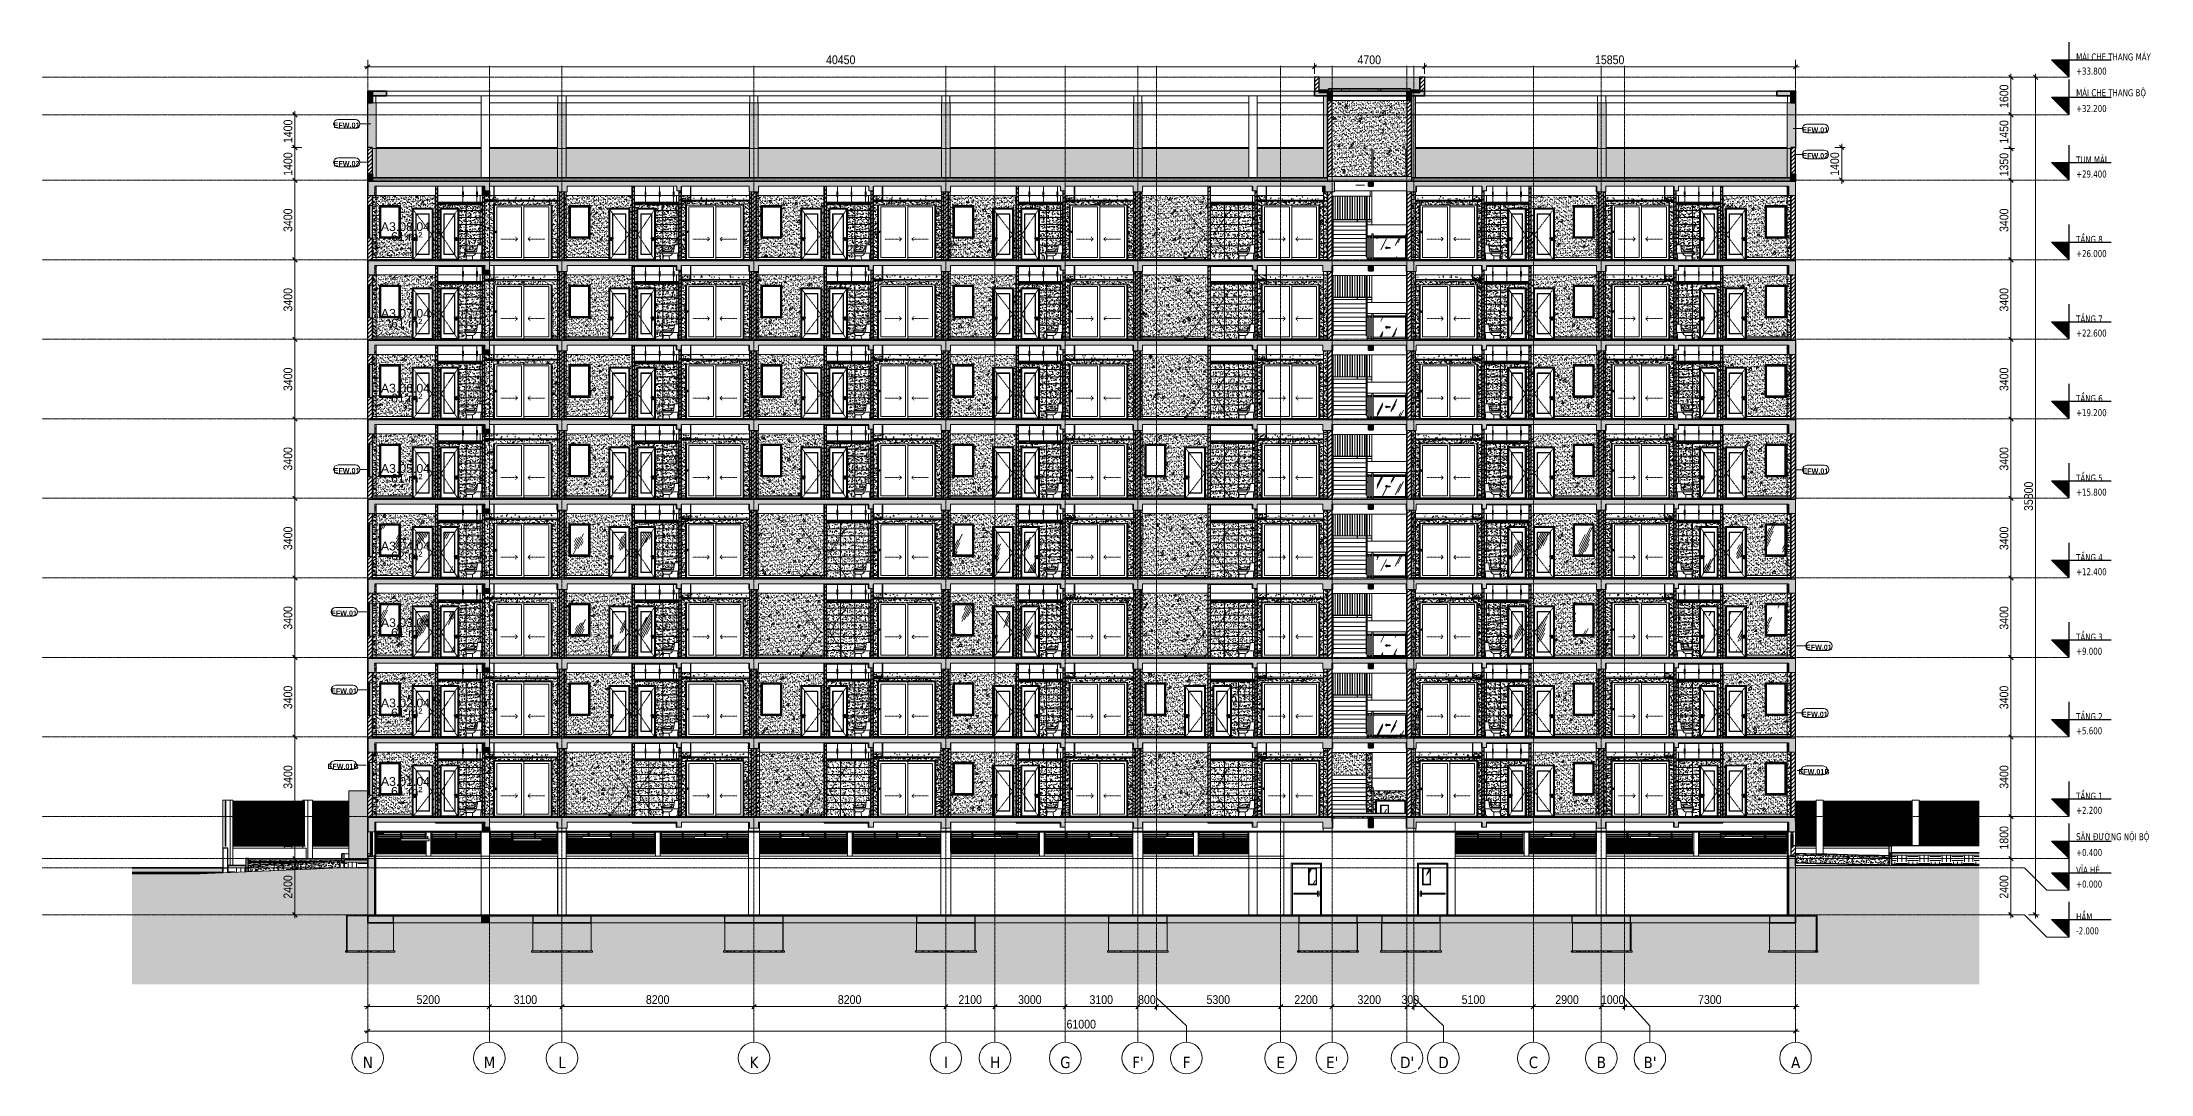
# Model space of a CAD drawing. Header units: millimetres. Extents: x -92143 to -2058, y -8802 to 35300.
import ezdxf

# ---------------------------------------------------------------- set-up
doc = ezdxf.new("R2010")
doc.units = ezdxf.units.MM
for name, pattern in [('1 NÉT CALL OUT', [6, 3, -3]), ('Centre', [31.75, 6.35, -4.7625, 15.875, -4.7625]), ('Dash', [6.35, 3.175, -3.175]), ('Dash 1_8_', [6.35, 3.175, -3.175]), ('Grid Line', [22.225, 12.7, -3.175, 3.175, -3.175])]:
    doc.linetypes.add(name, pattern=pattern)
for name, color, linetype, lineweight in [('0-1', 7, 'Continuous', 5), ('A-ANNO-DIMS', 211, 'Continuous', 9), ('A-ANNO-DIMS-150', 211, 'Continuous', 9), ('A-AREA', 32, 'Dash 1_8_', 9), ('A-AREA-IDEN', 2, 'Continuous', 9), ('A-CLNG', 13, 'Continuous', 9), ('A-CLNG-1', 250, 'Continuous', 25), ('A-CLNG-2', 7, 'Continuous', 9), ('A-CLNG-3', 13, 'Continuous', 25), ('A-CLNG-PATT-1', 9, 'Continuous', 9), ('A-CLNG-PATT-2', 7, 'Continuous', 9), ('A-CLNG-PATT-3', 254, 'Continuous', 18), ('A-CLNG-PATT-4', 13, 'Continuous', 9), ('A-DETL-GENF', 92, 'Continuous', 9), ('A-DETL-GENF-1', 7, 'Continuous', 9), ('A-DETL-GENF-2', 9, 'Continuous', 9), ('A-DETL-GENF-3', 43, 'Continuous', 9), ('A-DETL-GENF-HDLN-1', 7, 'Dash', 9), ('A-DETL-GENF-HDLN-2', 1, 'Continuous', 9), ('A-DETL-MEDM', 33, 'Continuous', 25), ('A-DETL-THIN', 151, 'Continuous', 9), ('A-DOOR', 31, 'Continuous', 9), ('A-DOOR-1', 7, 'Continuous', 9), ('A-DOOR-FRAM', 31, 'Continuous', 9), ('A-DOOR-GLAZ', 31, 'Continuous', 9), ('A-DOOR-HDLN', 31, 'Dash', 18), ('A-FLOR', 192, 'Continuous', 9), ('A-FLOR-1', 10, 'Continuous', 35), ('A-FLOR-2', 7, 'Continuous', 9), ('A-FLOR-3', 192, 'Continuous', 35), ('A-FLOR-4', 192, 'Continuous', 18), ('A-FLOR-HRAL', 11, 'Continuous', 9), ('A-FLOR-HRAL-1', 253, 'Continuous', 18), ('A-FLOR-HRAL-2', 9, 'Continuous', 9), ('A-FLOR-HRAL-3', 11, 'Continuous', 18), ('A-FLOR-LEVL', 51, 'Continuous', 9), ('A-FLOR-LEVL-1', 51, 'Continuous', 25), ('A-FLOR-LEVL-2', 51, 'Centre', 9), ('A-FLOR-MCUT', 51, 'Continuous', 9), ('A-FLOR-PATT-1', 7, 'Continuous', 9), ('A-FLOR-PATT-2', 67, 'Continuous', 9), ('A-FLOR-PATT-3', 8, 'Continuous', 9), ('A-GLAZ', 151, 'Continuous', 9), ('A-GLAZ-1', 7, 'Continuous', 9), ('A-GLAZ-2', 7, '1 NÉT CALL OUT', 9), ('A-GLAZ-3', 151, 'Continuous', 18), ('A-GLAZ-4', 55, '1 NÉT CALL OUT', 9), ('A-GLAZ-5', 151, '1 NÉT CALL OUT', 9), ('A-GLAZ-CWMG', 51, 'Continuous', 9), ('A-GLAZ-CWMG-1', 51, 'Continuous', 25), ('A-WALL', 113, 'Continuous', 9), ('A-WALL-1', 7, 'Continuous', 9), ('A-WALL-2', 250, 'Continuous', 25), ('A-WALL-3', 113, 'Continuous', 25), ('A-WALL-IDEN', 211, 'Continuous', 9), ('A-WALL-PATT-1', 7, 'Continuous', 9), ('A-WALL-PATT-2', 9, 'Continuous', 9), ('A-WALL-PATT-3', 111, 'Continuous', 5), ('A-WALL-PATT-4', 111, 'Continuous', 9), ('C-PRKG', 70, 'Continuous', 9), ('E-LITE-EQPM', 33, 'Continuous', 9), ('E-LITE-EQPM-1', 7, 'Continuous', 9), ('I-WALL', 2, 'Continuous', 9), ('I-WALL-1', 250, 'Continuous', 25), ('I-WALL-2', 7, 'Continuous', 9), ('I-WALL-3', 2, 'Continuous', 25), ('L-SITE-WALL-1', 250, 'Continuous', 25), ('P-SANR-FIXT', 6, 'Continuous', 9), ('P-SANR-FIXT-1', 7, 'Continuous', 9), ('S-BEAM-1', 12, 'Continuous', 5), ('S-BEAM-2', 7, 'Continuous', 9), ('S-BEAM-3', 10, 'Continuous', 35), ('S-COLS', 52, 'Continuous', 9), ('S-COLS-1', 7, 'Continuous', 9), ('S-FNDN-1', 32, 'Continuous', 5), ('S-FNDN-2', 250, 'Continuous', 25), ('S-GRID', 1, 'Continuous', 9), ('S-GRID-1', 1, 'Grid Line', 9), ('S-GRID-IDEN', 1, 'Continuous', 9), ('S-STRS', 31, 'Continuous', 9), ('S-STRS-1', 31, 'Continuous', 5), ('S-STRS-2', 31, 'Continuous', 25)]:
    doc.layers.add(name, color=color, linetype=linetype, lineweight=lineweight)
doc.styles.add('Arial', font='arial.ttf', dxfattribs={"height": 375})
doc.styles.add('Arial_B', font='arialbd.ttf', dxfattribs={"width": 0.85, "height": 225})
doc.styles.add('Tahoma_B', font='tahomabd.ttf', dxfattribs={"width": 0.85, "height": 300})
doc.styles.add('Tahoma_B_1', font='tahomabd.ttf', dxfattribs={"height": 487.5})
doc.styles.add('UTM Avo', font='', dxfattribs={"width": 0.9, "height": 375})
doc.styles.get('UTM Avo').set_extended_font_data('UTM Avo')
doc.dimstyles.new('1_Dim_chi_tiet_2_5', dxfattribs={"dimscale": 304.8, "dimtxt": 374.737856, "dimasz": 0.590551, "dimexe": 0.492126, "dimexo": 0.0625, "dimgap": 0.049213, "dimtad": 1, "dimdec": 0, "dimrnd": 5, "dimzin": 0, "dimdsep": 46, "dimtxsty": 'UTM Avo', "dimblk1": 'OBLIQUE', "dimblk2": 'OBLIQUE', "dimsah": 1, "dimcen": 0.09, "dimdle": 0.492126, "dimazin": 0, "dimtfac": 1, "dimtdec": 4, "dimtix": 1, "dimtmove": 0, "dimatfit": 3, "dimfxl": 0.984252, "dimfxlon": 1, "dimtvp": 1, "dimtolj": 1, "dimtzin": 0, "dimarcsym": 2})
pattern_1 = [(45, (-51987.05, 14125), (-84.8528, 84.8528), [])]
pattern_2 = [(0, (-51987.05, 14125), (609.6, 152.4), [50.292, -406.908, 50.292, -406.908, -2438.4]), (0, (-51987.05, 14125), (609.6, 152.4), [-914.4, 50.292, -864.108, 50.292, -406.908, -1066.8]), (0, (-51987.05, 14125), (609.6, 152.4), [-2286, 50.292, -254.508, 50.292, -711.708]), (120, (-51758.45, 14201.2), (-436.78227, 451.7291), [50.292, -406.908, 50.292, -2845.308]), (120, (-51758.45, 14201.2), (-436.78227, 451.7291), [-507.492, -406.908, 50.292, -864.108, -1524]), (120, (-51758.45, 14201.2), (-436.78227, 451.7291), [-1828.8, 50.292, -406.908, 50.292, -1016.508]), (120, (-51758.45, 14201.2), (-436.78227, 451.7291), [-2336.292, -254.508, 50.292, -711.708]), (240, (-51682.25, 14506), (-172.81773, -604.1291), [50.292, -406.908, 50.292, -406.908, -2438.4]), (240, (-51682.25, 14506), (-172.81773, -604.1291), [-914.4, 50.292, -864.108, 50.292, -406.908, -1066.8]), (240, (-51682.25, 14506), (-172.81773, -604.1291), [-2286, 50.292, -254.508, 50.292, -711.708])]
pattern_3 = [(45, (-51987.05, 14125), (-53.03301, 53.03301), []), (135, (-51987.05, 14125), (-53.03301, -53.03301), [])]
pattern_4 = [(45, (-51987.05, 14125), (-79.5495, 79.5495), [])]
pattern_5 = [(37.5, (-51987.05, 14125), (-4.79953, 146.8239), [5.029, -110.795, 5.029, -124.511, -123.825]), (37.5, (-51987.05, 14125), (-4.79953, 146.8239), [-245.364, 5.029, -118.796]), (7.5, (-51987.05, 14125), (134.8574, 215.0472), [5.029, -57.455, 5.029, -99.365, -40.005]), (7.5, (-51987.05, 14125), (134.8574, 215.0472), [-166.878, 5.029, -34.976]), (327.5, (-52080.78, 14125), (237.29776, 0.4316), [5.029, -33.071, 5.029, -132.131, -179.07]), (327.5, (-52080.78, 14125), (237.29776, 0.4316), [-175.26, 5.029, -174.041]), (317.5, (-52080.78, 14125), (229.0671, 66.8792), [5.029, -14.021, 5.029, -84.887, -102.87]), (317.5, (-52080.78, 14125), (229.0671, 66.8792), [-108.966, 5.029, -97.841])]
pattern_6 = [(50, (-51987.05, 14125), (1093.104, -95.634), [114.3, -1257.3]), (355, (-51987, 14125), (-211.457, 1146.34), [91.44, -1005.84]), (100.451, (-51896, 14117), (881.656, 1050.7), [97.14, -1068.54]), (46.184, (-51987, 14429.8), (1626.475, -252.257), [171.45, -1885.95]), (96.636, (-51851.5, 14408.8), (1424.416, 1484.565), [145.71, -1602.81]), (351.184, (-51987, 14429.8), (1424.43, 1484.55), [137.16, -1508.76]), (21, (-51834.65, 14353.6), (909.686, -613.591), [114.3, -1257.3]), (326, (-51834.7, 14353.6), (370.812, 1105.13), [91.44, -1005.84]), (71.451, (-51758.8, 14302.5), (1280.503, 491.528), [97.14, -1068.54]), (37.5, (-51987.05, 14125), (18.5313, 507.3303), [50.292, -943.356, 50.292, -970.788, -1009.65]), (37.5, (-51987.05, 14125), (18.5313, 507.3303), [-2014.728, 50.292, -959.358]), (7.5, (-51987.05, 14125), (400.918, 601.0836), [50.292, -531.876, 50.292, -920.496, -384.81]), (7.5, (-51987.05, 14125), (400.918, 601.0836), [-1552.956, 50.292, -334.518]), (327.5, (-52326.9, 14125), (813.545, -34.3737), [50.292, -330.708, 50.292, -1138.428, -1577.34]), (327.5, (-52326.9, 14125), (813.545, -34.3737), [-1569.72, 50.292, -1527.048]), (317.5, (-52479.3, 14125), (888.775, 152.56), [50.292, -445.008, 50.292, -739.14, -1120.14]), (317.5, (-52479.3, 14125), (888.775, 152.56), [-1284.732, 50.292, -1069.848])]
pattern_7 = [(50, (-51987.05, 14125), (273.276, -23.909), [28.575, -314.325]), (355, (-51987.05, 14125), (-52.8646, 286.585), [22.86, -251.46]), (100.451, (-51964.28, 14123), (220.414, 262.6745), [24.285, -267.135]), (46.184, (-51987.05, 14201.2), (406.6187, -63.0646), [42.863, -471.488]), (96.636, (-51953.17, 14195.94), (356.104, 371.141), [36.428, -400.703]), (351.184, (-51987.05, 14201.2), (356.107, 371.138), [34.29, -377.19]), (21, (-51948.95, 14182.15), (227.4212, -153.3982), [28.575, -314.325]), (326, (-51948.95, 14182.15), (92.7027, 276.282), [22.86, -251.46]), (71.451, (-51930, 14169.37), (320.1254, 122.8816), [24.285, -267.135]), (37.5, (-51987.05, 14125), (4.6325, 126.8326), [5.029, -243.383, 5.029, -250.241, -252.412]), (37.5, (-51987.05, 14125), (4.6325, 126.8326), [-503.682, 5.029, -247.383]), (7.5, (-51987.05, 14125), (100.2292, 150.2711), [5.029, -140.513, 5.029, -237.668, -96.202]), (7.5, (-51987.05, 14125), (100.2292, 150.2711), [-388.239, 5.029, -91.173]), (327.5, (-52072.01, 14125), (203.38684, -8.5935), [5.029, -90.221, 5.029, -292.151, -394.335]), (327.5, (-52072.01, 14125), (203.38684, -8.5935), [-392.43, 5.029, -389.306]), (317.5, (-52110.11, 14125), (222.1944, 38.1398), [5.029, -118.796, 5.029, -192.329, -280.035]), (317.5, (-52110.11, 14125), (222.1944, 38.1398), [-321.183, 5.029, -275.006])]
pattern_8 = [(50, (-51987.05, 14125), (273.276, -23.909), [28.575, -314.325]), (355, (-51987.05, 14125), (-52.8646, 286.585), [22.86, -251.46]), (100.451, (-51964.28, 14123), (220.4138, 262.6745), [24.285, -267.135]), (46.184, (-51987.05, 14201.2), (406.6187, -63.0646), [42.863, -471.488]), (96.636, (-51953.17, 14195.94), (356.104, 371.1414), [36.428, -400.703]), (351.184, (-51987.05, 14201.2), (356.1075, 371.138), [34.29, -377.19]), (21, (-51948.95, 14182.15), (227.4212, -153.3982), [28.575, -314.325]), (326, (-51948.95, 14182.15), (92.7027, 276.2822), [22.86, -251.46]), (71.451, (-51930, 14169.37), (320.1254, 122.8816), [24.285, -267.135]), (37.5, (-51987.05, 14125), (4.63248, 126.8326), [5.029, -243.383, 5.029, -250.241, -252.413]), (37.5, (-51987.05, 14125), (4.63248, 126.8326), [-503.682, 5.029, -247.383]), (7.5, (-51987.05, 14125), (100.22916, 150.2711), [5.029, -140.513, 5.029, -237.668, -96.203]), (7.5, (-51987.05, 14125), (100.22916, 150.2711), [-388.239, 5.029, -91.173]), (327.5, (-52072.01, 14125), (203.38684, -8.5935), [5.029, -90.221, 5.029, -292.151, -394.335]), (327.5, (-52072.01, 14125), (203.38684, -8.5935), [-392.43, 5.029, -389.306]), (317.5, (-52110.11, 14125), (222.1944, 38.1398), [5.029, -118.796, 5.029, -192.329, -280.035]), (317.5, (-52110.11, 14125), (222.1944, 38.1398), [-321.183, 5.029, -275.006])]
pattern_9 = [(0, (-51987.05, 14125), (1219.2, 304.8), [50.292, -864.108, 50.292, -864.108, -4876.8]), (0, (-51987.05, 14125), (1219.2, 304.8), [-1828.8, 50.292, -1778.508, 50.292, -864.108, -2133.6]), (0, (-51987.05, 14125), (1219.2, 304.8), [-4572, 50.292, -559.308, 50.292, -1473.708]), (120, (-51529.85, 14277.4), (-873.5645, 903.4582), [50.292, -864.108, 50.292, -5740.908]), (120, (-51529.85, 14277.4), (-873.5645, 903.4582), [-964.692, -864.108, 50.292, -1778.508, -3048]), (120, (-51529.85, 14277.4), (-873.5645, 903.4582), [-3657.6, 50.292, -864.108, 50.292, -2083.308]), (120, (-51529.85, 14277.4), (-873.5645, 903.4582), [-4622.292, -559.308, 50.292, -1473.708]), (240, (-51377.45, 14887), (-345.6355, -1208.2582), [50.292, -864.108, 50.292, -5740.908]), (240, (-51377.45, 14887), (-345.6355, -1208.2582), [-964.692, -864.108, 50.292, -1778.508, -3048]), (240, (-51377.45, 14887), (-345.6355, -1208.2582), [-3657.6, 50.292, -864.108, 50.292, -2083.308]), (240, (-51377.45, 14887), (-345.6355, -1208.2582), [-4622.292, -559.308, 50.292, -1473.708])]
pattern_10 = [(50, (-51987.05, 14125), (273.276, -23.9091), [28.575, -314.325]), (355, (-51987.05, 14125), (-52.8646, 286.585), [22.86, -251.46]), (100.451, (-51964.28, 14123), (220.4138, 262.6745), [24.285, -267.135]), (46.184, (-51987.05, 14201.2), (406.6187, -63.0646), [42.862, -471.487]), (96.636, (-51953.17, 14195.94), (356.1042, 371.1414), [36.428, -400.703]), (351.184, (-51987.05, 14201.2), (356.1075, 371.138), [34.29, -377.19]), (21, (-51948.95, 14182.15), (227.4212, -153.3982), [28.575, -314.325]), (326, (-51948.95, 14182.15), (92.7027, 276.2822), [22.86, -251.46]), (71.451, (-51930, 14169.37), (320.1254, 122.8816), [24.285, -267.135]), (37.5, (-51987.05, 14125), (4.63248, 126.83261), [5.029, -243.383, 5.029, -250.241, -252.413]), (37.5, (-51987.05, 14125), (4.63248, 126.83261), [-503.682, 5.029, -247.383]), (7.5, (-51987.05, 14125), (100.22916, 150.2711), [5.029, -140.513, 5.029, -237.668, -96.203]), (7.5, (-51987.05, 14125), (100.22916, 150.2711), [-388.239, 5.029, -91.173]), (327.5, (-52072.01, 14125), (203.38684, -8.59348), [5.029, -90.221, 5.029, -292.151, -394.335]), (327.5, (-52072.01, 14125), (203.38684, -8.59348), [-392.43, 5.029, -389.306]), (317.5, (-52110.11, 14125), (222.1944, 38.1398), [5.029, -118.796, 5.029, -192.329, -280.035]), (317.5, (-52110.11, 14125), (222.1944, 38.1398), [-321.183, 5.029, -275.006])]
pattern_11 = [(50, (-51987.05, 14125), (273.276, -23.909), [28.575, -314.325]), (355, (-51987.05, 14125), (-52.8646, 286.585), [22.86, -251.46]), (100.451, (-51964.28, 14123), (220.414, 262.6745), [24.285, -267.135]), (46.184, (-51987.05, 14201.2), (406.6187, -63.0646), [42.862, -471.487]), (96.636, (-51953.17, 14195.94), (356.104, 371.141), [36.428, -400.703]), (351.184, (-51987.05, 14201.2), (356.1075, 371.138), [34.29, -377.19]), (21, (-51948.95, 14182.15), (227.4212, -153.3982), [28.575, -314.325]), (326, (-51948.95, 14182.15), (92.7027, 276.282), [22.86, -251.46]), (71.451, (-51930, 14169.37), (320.1254, 122.8816), [24.285, -267.135]), (37.5, (-51987.05, 14125), (4.6325, 126.8326), [5.029, -243.383, 5.029, -250.241, -252.412]), (37.5, (-51987.05, 14125), (4.6325, 126.8326), [-503.682, 5.029, -247.383]), (7.5, (-51987.05, 14125), (100.2292, 150.2711), [5.029, -140.513, 5.029, -237.668, -96.202]), (7.5, (-51987.05, 14125), (100.2292, 150.2711), [-388.239, 5.029, -91.173]), (327.5, (-52072.01, 14125), (203.38684, -8.5935), [5.029, -90.221, 5.029, -292.151, -394.335]), (327.5, (-52072.01, 14125), (203.38684, -8.5935), [-392.43, 5.029, -389.306]), (317.5, (-52110.11, 14125), (222.1944, 38.1398), [5.029, -118.796, 5.029, -192.329, -280.035]), (317.5, (-52110.11, 14125), (222.1944, 38.1398), [-321.183, 5.029, -275.006])]
pattern_12 = [(63.435, (-51796.6, 14220.2), (-766.75, 2300.24), [952.5, -571.5, 952.5, -571.5, -1211.71]), (63.435, (-51796.6, 14220.2), (-766.75, 2300.24), [-3048, 381, -830.71]), (63.435, (-51844.2, 14267.9), (-766.75, 2300.24), [762, -952.5, 571.5, -571.5, -1402.21]), (63.435, (-51844.2, 14267.9), (-766.75, 2300.24), [-2857.5, 666.75, -735.46]), (63.435, (-51844.2, 14410.8), (-766.75, 2300.24), [571.5, -1143, 381, -571.5, -1592.71]), (63.435, (-51844.2, 14410.8), (-766.75, 2300.24), [-2667, 857.25, -735.46]), (63.435, (-51701.3, 14267.9), (-766.75, 2300.24), [571.5, -1143, 476.25, -2068.96]), (63.435, (-51558.4, 14410.8), (-766.75, 2300.24), [285.75, -1428.75, 190.5, -2354.71]), (63.435, (-51796.6, 14648.9), (-766.75, 2300.24), [190.5, -1428.75, 190.5, -762, -1687.96]), (63.435, (-51796.6, 14648.9), (-766.75, 2300.24), [-2571.75, 476.25, -1211.71]), (63.435, (-50939.3, 14506), (-766.75, 2300.24), [952.5, -1428.75, 1143, -754.51]), (63.435, (-50939.3, 14363.1), (-766.75, 2300.24), [1333.5, -952.5, 1428.75, -564.01]), (63.435, (-50844, 14410.8), (-766.75, 2300.24), [1524, -762, 1143, -830.71]), (63.435, (-50701.2, 14553.6), (-766.75, 2300.24), [952.5, -1333.5, 762, -1211.71]), (63.435, (-50844, 14839.4), (-766.75, 2300.24), [476.25, -1905, 571.5, -1306.96]), (63.435, (-50558.3, 14696.5), (-766.75, 2300.24), [381, -1905, 381, -1592.71])]
pattern_13 = [(63.435, (-50196.8, 14229.33), (-0.001, 1524.001), [532.46, -2875.3]), (63.435, (-51720.8, 14229.33), (-0.001, 1524.001), [532.46, -2875.3]), (63.435, (-49467.24, 14523.8), (-0.001, 1524.001), [532.46, -2875.3]), (63.435, (-50991.24, 14523.8), (-0.001, 1524.001), [532.46, -2875.3]), (63.435, (-49577.66, 14419.83), (-0.001, 1524.001), [532.46, -2875.3]), (63.435, (-51101.66, 14419.83), (-0.001, 1524.001), [532.46, -2875.3]), (63.435, (-49690.2, 15015.1), (-0.001, 1524.001), [258.8, -3148.965]), (63.435, (-51214.2, 15015.1), (-0.001, 1524.001), [258.8, -3148.965]), (63.435, (-49763.8, 14922.95), (-0.001, 1524.001), [532.46, -2875.3]), (63.435, (-51287.8, 14922.95), (-0.001, 1524.001), [532.46, -2875.3]), (63.435, (-49750.84, 14989.1), (-0.001, 1524.001), [532.46, -2875.3]), (63.435, (-51274.84, 14989.1), (-0.001, 1524.001), [532.46, -2875.3]), (63.435, (-50365.7, 14698.94), (-0.001, 1524.001), [532.46, -2875.3]), (63.435, (-51889.7, 14698.94), (-0.001, 1524.001), [532.46, -2875.3]), (63.435, (-50352.7, 14776.9), (-0.001, 1524.001), [532.46, -2875.3]), (63.435, (-51876.7, 14776.9), (-0.001, 1524.001), [532.46, -2875.3]), (63.435, (-50349.2, 14833.1), (-0.001, 1524.001), [532.46, -2875.3]), (63.435, (-51873.2, 14833.1), (-0.001, 1524.001), [532.46, -2875.3])]
pattern_14 = [(45, (-51987.05, 14125), (-159.099, 159.099), []), (135, (-51987.05, 14125), (-159.099, -159.099), [])]
pattern_15 = [(0, (-51987.05, 14125), (476.25, 476.25), [476.25, -476.25]), (0, (-51987.05, 14303.6), (476.25, 476.25), [476.25, -476.25]), (0, (-51987.05, 14482.2), (476.25, 476.25), [476.25, -476.25]), (90, (-51927.5, 14541.7), (-476.25, 476.25), [476.25, -476.25]), (90, (-51748.93, 14541.7), (-476.25, 476.25), [476.25, -476.25]), (90, (-51570.33, 14541.7), (-476.25, 476.25), [476.25, -476.25])]
pattern_16 = [(50, (-51987.05, 14125), (327.9314, -28.6906), [34.29, -377.19]), (355, (-51987.05, 14125), (-63.4373, 343.9026), [27.432, -301.752]), (100.451, (-51959.72, 14122.6), (264.4966, 315.2094), [29.142, -320.562]), (46.184, (-51987.05, 14216.44), (487.9424, -75.6775), [51.435, -565.785]), (96.636, (-51946.4, 14210.13), (427.3244, 445.37), [43.713, -480.843]), (351.184, (-51987.05, 14216.44), (427.329, 445.3655), [41.148, -452.628]), (21, (-51941.33, 14193.58), (272.9058, -184.0777), [34.29, -377.19]), (326, (-51941.33, 14193.58), (111.2438, 331.539), [27.432, -301.752]), (71.451, (-51918.6, 14178.24), (384.1505, 147.458), [29.142, -320.562]), (37.5, (-51987.05, 14125), (5.55998, 152.19915), [5.029, -293.065, 5.029, -301.295, -302.895]), (37.5, (-51987.05, 14125), (5.55998, 152.19915), [-604.418, 5.029, -297.866]), (7.5, (-51987.05, 14125), (120.27586, 180.32485), [5.029, -169.621, 5.029, -286.207, -115.443]), (7.5, (-51987.05, 14125), (120.27586, 180.32485), [-465.887, 5.029, -110.414]), (327.5, (-52089.01, 14125), (244.06366, -10.3123), [5.029, -109.271, 5.029, -351.587, -473.202]), (327.5, (-52089.01, 14125), (244.06366, -10.3123), [-470.916, 5.029, -468.173]), (317.5, (-52134.73, 14125), (266.6327, 45.7678), [5.029, -143.561, 5.029, -231.8, -336.042]), (317.5, (-52134.73, 14125), (266.6327, 45.7678), [-385.42, 5.029, -331.013])]

msp = doc.modelspace()

# ---------------------------------------------------------------- texts
at = {"layer": 'A-AREA-IDEN', "char_height": 375, "line_spacing_factor": 0.936439, "style": 'Arial'}
for s, insert, width, attachment_point in [('\\pt7.5,15,22.5,30,37.5,45,52.5,60,67.5,75,82.5,90,97.5,105,112.5,120,127.5,135,142.5,150,157.5,165,172.5,180,187.5,195,202.5,210,217.5,225,232.5,240;A3.08.04', (-76622.7, 27219.7), 2094, 8), ('\\pt7.5,15,22.5,30,37.5,45,52.5,60,67.5,75,82.5,90,97.5,105,112.5,120,127.5,135,142.5,150,157.5,165,172.5,180,187.5,195,202.5,210,217.5,225,232.5,240;61 m²', (-76568.4, 26989.2), 1359, 5), ('\\pt7.5,15,22.5,30,37.5,45,52.5,60,67.5,75,82.5,90,97.5,105,112.5,120,127.5,135,142.5,150,157.5,165,172.5,180,187.5,195,202.5,210,217.5,225,232.5,240;A3.07.04', (-76622.7, 23514.1), 2094, 8), ('\\pt7.5,15,22.5,30,37.5,45,52.5,60,67.5,75,82.5,90,97.5,105,112.5,120,127.5,135,142.5,150,157.5,165,172.5,180,187.5,195,202.5,210,217.5,225,232.5,240;61 m²', (-76568.4, 23283.6), 1359, 5), ('\\pt7.5,15,22.5,30,37.5,45,52.5,60,67.5,75,82.5,90,97.5,105,112.5,120,127.5,135,142.5,150,157.5,165,172.5,180,187.5,195,202.5,210,217.5,225,232.5,240;A3.06.04', (-76622.7, 20315.6), 2094, 8), ('\\pt7.5,15,22.5,30,37.5,45,52.5,60,67.5,75,82.5,90,97.5,105,112.5,120,127.5,135,142.5,150,157.5,165,172.5,180,187.5,195,202.5,210,217.5,225,232.5,240;61 m²', (-76568.4, 20085.1), 1359, 5), ('\\pt7.5,15,22.5,30,37.5,45,52.5,60,67.5,75,82.5,90,97.5,105,112.5,120,127.5,135,142.5,150,157.5,165,172.5,180,187.5,195,202.5,210,217.5,225,232.5,240;A3.05.04', (-76622.7, 16883), 2094, 8), ('\\pt7.5,15,22.5,30,37.5,45,52.5,60,67.5,75,82.5,90,97.5,105,112.5,120,127.5,135,142.5,150,157.5,165,172.5,180,187.5,195,202.5,210,217.5,225,232.5,240;61 m²', (-76568.4, 16652.5), 1359, 5), ('\\pt7.5,15,22.5,30,37.5,45,52.5,60,67.5,75,82.5,90,97.5,105,112.5,120,127.5,135,142.5,150,157.5,165,172.5,180,187.5,195,202.5,210,217.5,225,232.5,240;A3.04.04', (-76622.7, 13567.5), 2094, 8), ('\\pt7.5,15,22.5,30,37.5,45,52.5,60,67.5,75,82.5,90,97.5,105,112.5,120,127.5,135,142.5,150,157.5,165,172.5,180,187.5,195,202.5,210,217.5,225,232.5,240;62 m²', (-76568.4, 13337), 1359, 5), ('\\pt7.5,15,22.5,30,37.5,45,52.5,60,67.5,75,82.5,90,97.5,105,112.5,120,127.5,135,142.5,150,157.5,165,172.5,180,187.5,195,202.5,210,217.5,225,232.5,240;A3.03.04', (-76622.7, 10290.9), 2094, 8), ('\\pt7.5,15,22.5,30,37.5,45,52.5,60,67.5,75,82.5,90,97.5,105,112.5,120,127.5,135,142.5,150,157.5,165,172.5,180,187.5,195,202.5,210,217.5,225,232.5,240;61 m²', (-76568.4, 10060.4), 1359, 5), ('\\pt7.5,15,22.5,30,37.5,45,52.5,60,67.5,75,82.5,90,97.5,105,112.5,120,127.5,135,142.5,150,157.5,165,172.5,180,187.5,195,202.5,210,217.5,225,232.5,240;A3.02.04', (-76622.7, 6858.4), 2094, 8), ('\\pt7.5,15,22.5,30,37.5,45,52.5,60,67.5,75,82.5,90,97.5,105,112.5,120,127.5,135,142.5,150,157.5,165,172.5,180,187.5,195,202.5,210,217.5,225,232.5,240;61 m²', (-76568.4, 6627.9), 1359, 5), ('\\pt7.5,15,22.5,30,37.5,45,52.5,60,67.5,75,82.5,90,97.5,105,112.5,120,127.5,135,142.5,150,157.5,165,172.5,180,187.5,195,202.5,210,217.5,225,232.5,240;A3.01.04', (-76622.7, 3503.8), 2094, 8), ('\\pt7.5,15,22.5,30,37.5,45,52.5,60,67.5,75,82.5,90,97.5,105,112.5,120,127.5,135,142.5,150,157.5,165,172.5,180,187.5,195,202.5,210,217.5,225,232.5,240;61 m²', (-76568.4, 3273.3), 1359, 5)]:
    msp.add_mtext(s, dxfattribs=dict(at, insert=insert, width=width, attachment_point=attachment_point))
at = {"layer": 'A-FLOR-LEVL', "char_height": 300, "line_spacing_factor": 0.996129, "style": 'Tahoma_B'}
for s, insert, width, attachment_point in [('\\pt1530,3060,4590,6120,7650,9180,10710,12240,13770,15300,16830,18360,19890,21420,22950,24480,26010,27540,29070,30600,32130,33660,35190,36720,38250,39780,41310,42840,44370,45900,47430,48960;MÁI CHE THANG MÁY', (-5248.9, 34511.5), 3921.9, 7), ('\\pt1530,3060,4590,6120,7650,9180,10710,12240,13770,15300,16830,18360,19890,21420,22950,24480,26010,27540,29070,30600,32130,33660,35190,36720,38250,39780,41310,42840,44370,45900,47430,48960;MÁI CHE THANG BỘ', (-5248.9, 32911.5), 3643.95, 7), ('\\pt637.5,1275,1912.5,2550,3187.5,3825,4462.5,5100,5737.5,6375,7012.5,7650,8287.5,8925,9562.5,10200,10837.5,11475,12112.5,12750,13387.5,14025,14662.5,15300,15937.5,16575,17212.5,17850,18487.5,19125,19762.5,20400;+33.800', (-5248.9, 34212.6), 1551.675, 1), ('\\pt637.5,1275,1912.5,2550,3187.5,3825,4462.5,5100,5737.5,6375,7012.5,7650,8287.5,8925,9562.5,10200,10837.5,11475,12112.5,12750,13387.5,14025,14662.5,15300,15937.5,16575,17212.5,17850,18487.5,19125,19762.5,20400;+32.200', (-5248.9, 32612.6), 1551.675, 1), ('\\pt1530,3060,4590,6120,7650,9180,10710,12240,13770,15300,16830,18360,19890,21420,22950,24480,26010,27540,29070,30600,32130,33660,35190,36720,38250,39780,41310,42840,44370,45900,47430,48960;TUM MÁI', (-5248.9, 30111.5), 1670.25, 7), ('\\pt637.5,1275,1912.5,2550,3187.5,3825,4462.5,5100,5737.5,6375,7012.5,7650,8287.5,8925,9562.5,10200,10837.5,11475,12112.5,12750,13387.5,14025,14662.5,15300,15937.5,16575,17212.5,17850,18487.5,19125,19762.5,20400;+29.400', (-5248.9, 29812.6), 1551.675, 1), ('\\pt1530,3060,4590,6120,7650,9180,10710,12240,13770,15300,16830,18360,19890,21420,22950,24480,26010,27540,29070,30600,32130,33660,35190,36720,38250,39780,41310,42840,44370,45900,47430,48960;TẦNG 8', (-5248.9, 26711.5), 1357.875, 7), ('\\pt637.5,1275,1912.5,2550,3187.5,3825,4462.5,5100,5737.5,6375,7012.5,7650,8287.5,8925,9562.5,10200,10837.5,11475,12112.5,12750,13387.5,14025,14662.5,15300,15937.5,16575,17212.5,17850,18487.5,19125,19762.5,20400;+26.000', (-5248.9, 26412.6), 1551.675, 1), ('\\pt1530,3060,4590,6120,7650,9180,10710,12240,13770,15300,16830,18360,19890,21420,22950,24480,26010,27540,29070,30600,32130,33660,35190,36720,38250,39780,41310,42840,44370,45900,47430,48960;TẦNG 7', (-5248.9, 23311.5), 1357.875, 7), ('\\pt637.5,1275,1912.5,2550,3187.5,3825,4462.5,5100,5737.5,6375,7012.5,7650,8287.5,8925,9562.5,10200,10837.5,11475,12112.5,12750,13387.5,14025,14662.5,15300,15937.5,16575,17212.5,17850,18487.5,19125,19762.5,20400;+22.600', (-5248.9, 23012.6), 1551.675, 1), ('\\pt1530,3060,4590,6120,7650,9180,10710,12240,13770,15300,16830,18360,19890,21420,22950,24480,26010,27540,29070,30600,32130,33660,35190,36720,38250,39780,41310,42840,44370,45900,47430,48960;TẦNG 6', (-5248.9, 19911.5), 1357.875, 7), ('\\pt637.5,1275,1912.5,2550,3187.5,3825,4462.5,5100,5737.5,6375,7012.5,7650,8287.5,8925,9562.5,10200,10837.5,11475,12112.5,12750,13387.5,14025,14662.5,15300,15937.5,16575,17212.5,17850,18487.5,19125,19762.5,20400;+19.200', (-5248.9, 19612.6), 1551.675, 1), ('\\pt1530,3060,4590,6120,7650,9180,10710,12240,13770,15300,16830,18360,19890,21420,22950,24480,26010,27540,29070,30600,32130,33660,35190,36720,38250,39780,41310,42840,44370,45900,47430,48960;TẦNG 5', (-5248.9, 16511.5), 1357.875, 7), ('\\pt637.5,1275,1912.5,2550,3187.5,3825,4462.5,5100,5737.5,6375,7012.5,7650,8287.5,8925,9562.5,10200,10837.5,11475,12112.5,12750,13387.5,14025,14662.5,15300,15937.5,16575,17212.5,17850,18487.5,19125,19762.5,20400;+15.800', (-5248.9, 16212.6), 1551.675, 1), ('\\pt1530,3060,4590,6120,7650,9180,10710,12240,13770,15300,16830,18360,19890,21420,22950,24480,26010,27540,29070,30600,32130,33660,35190,36720,38250,39780,41310,42840,44370,45900,47430,48960;TẦNG 4', (-5248.9, 13111.5), 1357.875, 7), ('\\pt637.5,1275,1912.5,2550,3187.5,3825,4462.5,5100,5737.5,6375,7012.5,7650,8287.5,8925,9562.5,10200,10837.5,11475,12112.5,12750,13387.5,14025,14662.5,15300,15937.5,16575,17212.5,17850,18487.5,19125,19762.5,20400;+12.400', (-5248.9, 12812.6), 1551.675, 1), ('\\pt1530,3060,4590,6120,7650,9180,10710,12240,13770,15300,16830,18360,19890,21420,22950,24480,26010,27540,29070,30600,32130,33660,35190,36720,38250,39780,41310,42840,44370,45900,47430,48960;TẦNG 3', (-5248.9, 9711.5), 1357.875, 7), ('\\pt637.5,1275,1912.5,2550,3187.5,3825,4462.5,5100,5737.5,6375,7012.5,7650,8287.5,8925,9562.5,10200,10837.5,11475,12112.5,12750,13387.5,14025,14662.5,15300,15937.5,16575,17212.5,17850,18487.5,19125,19762.5,20400;+9.000', (-5248.9, 9412.6), 1324.725, 1), ('\\pt1530,3060,4590,6120,7650,9180,10710,12240,13770,15300,16830,18360,19890,21420,22950,24480,26010,27540,29070,30600,32130,33660,35190,36720,38250,39780,41310,42840,44370,45900,47430,48960;TẦNG 2', (-5248.9, 6311.5), 1357.875, 7), ('\\pt637.5,1275,1912.5,2550,3187.5,3825,4462.5,5100,5737.5,6375,7012.5,7650,8287.5,8925,9562.5,10200,10837.5,11475,12112.5,12750,13387.5,14025,14662.5,15300,15937.5,16575,17212.5,17850,18487.5,19125,19762.5,20400;+5.600', (-5248.9, 6012.6), 1324.725, 1), ('\\pt1530,3060,4590,6120,7650,9180,10710,12240,13770,15300,16830,18360,19890,21420,22950,24480,26010,27540,29070,30600,32130,33660,35190,36720,38250,39780,41310,42840,44370,45900,47430,48960;TẦNG 1', (-5248.9, 2911.5), 1357.875, 7), ('\\pt637.5,1275,1912.5,2550,3187.5,3825,4462.5,5100,5737.5,6375,7012.5,7650,8287.5,8925,9562.5,10200,10837.5,11475,12112.5,12750,13387.5,14025,14662.5,15300,15937.5,16575,17212.5,17850,18487.5,19125,19762.5,20400;+2.200', (-5248.9, 2612.6), 1324.725, 1), ('\\pt1530,3060,4590,6120,7650,9180,10710,12240,13770,15300,16830,18360,19890,21420,22950,24480,26010,27540,29070,30600,32130,33660,35190,36720,38250,39780,41310,42840,44370,45900,47430,48960;SÂN ĐƯỜNG NỘI BỘ', (-5248.9, 1111.5), 3770.175, 7), ('\\pt1530,3060,4590,6120,7650,9180,10710,12240,13770,15300,16830,18360,19890,21420,22950,24480,26010,27540,29070,30600,32130,33660,35190,36720,38250,39780,41310,42840,44370,45900,47430,48960;VỈA HÈ', (-5248.9, -241), 1282.65, 7), ('\\pt637.5,1275,1912.5,2550,3187.5,3825,4462.5,5100,5737.5,6375,7012.5,7650,8287.5,8925,9562.5,10200,10837.5,11475,12112.5,12750,13387.5,14025,14662.5,15300,15937.5,16575,17212.5,17850,18487.5,19125,19762.5,20400;+0.400', (-5248.9, 812.6), 1324.725, 1), ('\\pt637.5,1275,1912.5,2550,3187.5,3825,4462.5,5100,5737.5,6375,7012.5,7650,8287.5,8925,9562.5,10200,10837.5,11475,12112.5,12750,13387.5,14025,14662.5,15300,15937.5,16575,17212.5,17850,18487.5,19125,19762.5,20400;+0.000', (-5248.9, -539.9), 1324.725, 1), ('\\pt637.5,1275,1912.5,2550,3187.5,3825,4462.5,5100,5737.5,6375,7012.5,7650,8287.5,8925,9562.5,10200,10837.5,11475,12112.5,12750,13387.5,14025,14662.5,15300,15937.5,16575,17212.5,17850,18487.5,19125,19762.5,20400;-2.000', (-5248.9, -2539.9), 1189.575, 1), ('\\pt1530,3060,4590,6120,7650,9180,10710,12240,13770,15300,16830,18360,19890,21420,22950,24480,26010,27540,29070,30600,32130,33660,35190,36720,38250,39780,41310,42840,44370,45900,47430,48960;HẦM', (-5248.9, -2241), 851.7, 7)]:
    msp.add_mtext(s, dxfattribs=dict(at, insert=insert, width=width, attachment_point=attachment_point))
at = {"layer": 'A-WALL-IDEN', "char_height": 225, "attachment_point": 5, "line_spacing_factor": 0.936439, "style": 'Arial_B'}
for s, insert, width in [('\\pt6.37425,12.75075,19.125,25.49925,31.87575,38.25,44.62425,51.00075,57.375,63.74925,70.12575,76.5,82.87425,89.25075,95.625,101.99925,108.37575,114.75,121.12425,127.50075,133.875,140.24925,146.62575,153,159.37425,165.75075,172.125,178.49925,184.87575,191.25,197.62425,204.00075;EFW.01', (-79138.4, 31745.4), 995.775), ('\\pt6.37425,12.75075,19.125,25.49925,31.87575,38.25,44.62425,51.00075,57.375,63.74925,70.12575,76.5,82.87425,89.25075,95.625,101.99925,108.37575,114.75,121.12425,127.50075,133.875,140.24925,146.62575,153,159.37425,165.75075,172.125,178.49925,184.87575,191.25,197.62425,204.00075;EFW.01', (-16394.9, 31546.7), 995.775), ('\\pt6.37425,12.75075,19.125,25.49925,31.87575,38.25,44.62425,51.00075,57.375,63.74925,70.12575,76.5,82.87425,89.25075,95.625,101.99925,108.37575,114.75,121.12425,127.50075,133.875,140.24925,146.62575,153,159.37425,165.75075,172.125,178.49925,184.87575,191.25,197.62425,204.00075;EFW.02', (-79138.4, 30105.3), 995.775), ('\\pt6.37425,12.75075,19.125,25.49925,31.87575,38.25,44.62425,51.00075,57.375,63.74925,70.12575,76.5,82.87425,89.25075,95.625,101.99925,108.37575,114.75,121.12425,127.50075,133.875,140.24925,146.62575,153,159.37425,165.75075,172.125,178.49925,184.87575,191.25,197.62425,204.00075;EFW.02', (-16394.9, 30443.2), 995.775), ('\\pt6.37425,12.75075,19.125,25.49925,31.87575,38.25,44.62425,51.00075,57.375,63.74925,70.12575,76.5,82.87425,89.25075,95.625,101.99925,108.37575,114.75,121.12425,127.50075,133.875,140.24925,146.62575,153,159.37425,165.75075,172.125,178.49925,184.87575,191.25,197.62425,204.00075;EFW.01', (-79138.4, 16980), 995.775), ('\\pt6.37425,12.75075,19.125,25.49925,31.87575,38.25,44.62425,51.00075,57.375,63.74925,70.12575,76.5,82.87425,89.25075,95.625,101.99925,108.37575,114.75,121.12425,127.50075,133.875,140.24925,146.62575,153,159.37425,165.75075,172.125,178.49925,184.87575,191.25,197.62425,204.00075;EFW.01', (-16387.4, 16965.5), 995.775), ('\\pt6.37425,12.75075,19.125,25.49925,31.87575,38.25,44.62425,51.00075,57.375,63.74925,70.12575,76.5,82.87425,89.25075,95.625,101.99925,108.37575,114.75,121.12425,127.50075,133.875,140.24925,146.62575,153,159.37425,165.75075,172.125,178.49925,184.87575,191.25,197.62425,204.00075;EFW.01', (-79249.6, 10889.2), 995.775), ('\\pt6.37425,12.75075,19.125,25.49925,31.87575,38.25,44.62425,51.00075,57.375,63.74925,70.12575,76.5,82.87425,89.25075,95.625,101.99925,108.37575,114.75,121.12425,127.50075,133.875,140.24925,146.62575,153,159.37425,165.75075,172.125,178.49925,184.87575,191.25,197.62425,204.00075;EFW.01', (-16240.7, 9430.7), 995.775), ('\\pt6.37425,12.75075,19.125,25.49925,31.87575,38.25,44.62425,51.00075,57.375,63.74925,70.12575,76.5,82.87425,89.25075,95.625,101.99925,108.37575,114.75,121.12425,127.50075,133.875,140.24925,146.62575,153,159.37425,165.75075,172.125,178.49925,184.87575,191.25,197.62425,204.00075;EFW.01', (-79249.6, 7561.3), 995.775), ('\\pt6.37425,12.75075,19.125,25.49925,31.87575,38.25,44.62425,51.00075,57.375,63.74925,70.12575,76.5,82.87425,89.25075,95.625,101.99925,108.37575,114.75,121.12425,127.50075,133.875,140.24925,146.62575,153,159.37425,165.75075,172.125,178.49925,184.87575,191.25,197.62425,204.00075;EFW.01', (-16411.5, 6565.7), 995.775), ('\\pt6.37425,12.75075,19.125,25.49925,31.87575,38.25,44.62425,51.00075,57.375,63.74925,70.12575,76.5,82.87425,89.25075,95.625,101.99925,108.37575,114.75,121.12425,127.50075,133.875,140.24925,146.62575,153,159.37425,165.75075,172.125,178.49925,184.87575,191.25,197.62425,204.00075;EFW.01B', (-79286.2, 4340.4), 1180.65), ('\\pt6.37425,12.75075,19.125,25.49925,31.87575,38.25,44.62425,51.00075,57.375,63.74925,70.12575,76.5,82.87425,89.25075,95.625,101.99925,108.37575,114.75,121.12425,127.50075,133.875,140.24925,146.62575,153,159.37425,165.75075,172.125,178.49925,184.87575,191.25,197.62425,204.00075;EFW.01B', (-16447.2, 4112.4), 1180.65)]:
    msp.add_mtext(s, dxfattribs=dict(at, insert=insert, width=width))

# ---------------------------------------------------------------- blocks, each defined once
blk = doc.blocks.new('NCV_TKTC_KET CAU_rvt-1-TKCS_MẶT CẮT E')
at = {"layer": 'A-FLOR-PATT-1'}
h = blk.add_hatch(color=256, dxfattribs=at)
h.paths.add_polyline_path([(-17237, 33000), (-17237, 33200), (-18037, 33200), (-18037, 33000)])
h.paths.add_polyline_path([(-77435, 33000), (-77435, 33200), (-78235, 33200), (-78235, 33000)])
for points in [[(-37787, 33000), (-33087, 33000), (-33087, 33200), (-37787, 33200)], [(-78237, 29150), (-78233, 29150), (-78233, 29350), (-78237, 29350)], [(-78233, 25780), (-78233, 25950), (-78237, 25950), (-78237, 25780)], [(-78233, 22380), (-78233, 22550), (-78237, 22550), (-78237, 22380)], [(-78233, 18980), (-78233, 19150), (-78237, 19150), (-78237, 18980)], [(-78233, 15580), (-78233, 15750), (-78237, 15750), (-78237, 15580)], [(-78233, 12180), (-78233, 12350), (-78237, 12350), (-78237, 12180)], [(-78237, 8780), (-78233, 8780), (-78233, 8950), (-78237, 8950)], [(-78233, 5380), (-78233, 5550), (-78237, 5550), (-78237, 5380)], [(-17238, -2350), (-17238, -2050), (-78236, -2050), (-78236, -2350), (-18018, -2350)]]:
    blk.add_hatch(color=256, dxfattribs=at).paths.add_polyline_path(points)
h = blk.add_hatch(color=256, dxfattribs=at)
h.paths.add_polyline_path([(-48636, 25730), (-48636, 25750), (-50537, 25750), (-50537, 25730), (-48845, 25730)])
h.paths.add_polyline_path([(-75337, 25730), (-73237, 25730), (-73237, 25750), (-75337, 25750)])
h.paths.add_polyline_path([(-20337, 25730), (-20337, 25750), (-22235, 25750), (-22235, 25730), (-20484, 25730)])
h.paths.add_polyline_path([(-22435, 25730), (-22435, 25750), (-22438, 25750), (-22438, 25730)])
h.paths.add_polyline_path([(-48436, 25730), (-48433, 25730), (-48433, 25750), (-48436, 25750)])
h.paths.add_polyline_path([(-28537, 25730), (-28537, 25750), (-30435, 25750), (-30435, 25730), (-28807, 25730)])
h.paths.add_polyline_path([(-66937, 25730), (-65032, 25730), (-65032, 25750), (-66937, 25750)])
h.paths.add_polyline_path([(-30635, 25730), (-30635, 25750), (-30638, 25750), (-30638, 25730)])
h.paths.add_polyline_path([(-58737, 25730), (-56833, 25730), (-56833, 25750), (-58737, 25750)])
h.paths.add_polyline_path([(-40434, 25730), (-40434, 25750), (-42337, 25750), (-42337, 25730), (-40522, 25730)])
h = blk.add_hatch(color=256, dxfattribs=at)
h.paths.add_polyline_path([(-73237, 22330), (-73237, 22350), (-75337, 22350), (-75337, 22330), (-73506, 22330)])
h.paths.add_polyline_path([(-48845, 22330), (-48636, 22330), (-48636, 22350), (-50537, 22350), (-50537, 22330), (-49461, 22330)])
h.paths.add_polyline_path([(-20337, 22330), (-20337, 22350), (-22235, 22350), (-22235, 22330), (-20484, 22330)])
h.paths.add_polyline_path([(-66937, 22330), (-65032, 22330), (-65032, 22350), (-66937, 22350)])
h.paths.add_polyline_path([(-48436, 22330), (-48433, 22330), (-48433, 22350), (-48436, 22350)])
h.paths.add_polyline_path([(-22435, 22330), (-22435, 22350), (-22438, 22350), (-22438, 22330)])
h.paths.add_polyline_path([(-42337, 22330), (-40434, 22330), (-40434, 22350), (-42337, 22350)])
h.paths.add_polyline_path([(-56833, 22330), (-56833, 22350), (-58737, 22350), (-58737, 22330), (-56860, 22330)])
h.paths.add_polyline_path([(-28537, 22330), (-28537, 22350), (-30435, 22350), (-30435, 22330), (-29116, 22330)])
h.paths.add_polyline_path([(-30635, 22330), (-30635, 22350), (-30638, 22350), (-30638, 22330)])
h = blk.add_hatch(color=256, dxfattribs=at)
h.paths.add_polyline_path([(-48636, 18930), (-48636, 18950), (-50537, 18950), (-50537, 18930), (-48845, 18930)])
h.paths.add_polyline_path([(-75337, 18930), (-73237, 18930), (-73237, 18950), (-75337, 18950)])
h.paths.add_polyline_path([(-20337, 18930), (-20337, 18950), (-22235, 18950), (-22235, 18930), (-20484, 18930)])
h.paths.add_polyline_path([(-48436, 18930), (-48433, 18930), (-48433, 18950), (-48436, 18950)])
h.paths.add_polyline_path([(-22438, 18930), (-22435, 18930), (-22435, 18950), (-22438, 18950)])
h.paths.add_polyline_path([(-66937, 18930), (-65032, 18930), (-65032, 18950), (-66937, 18950)])
h.paths.add_polyline_path([(-28537, 18930), (-28537, 18950), (-30435, 18950), (-30435, 18930), (-28807, 18930)])
h.paths.add_polyline_path([(-30638, 18930), (-30635, 18930), (-30635, 18950), (-30638, 18950)])
h.paths.add_polyline_path([(-58737, 18930), (-56833, 18930), (-56833, 18950), (-58737, 18950)])
h.paths.add_polyline_path([(-40434, 18930), (-40434, 18950), (-42337, 18950), (-42337, 18930), (-40522, 18930)])
h = blk.add_hatch(color=256, dxfattribs=at)
h.paths.add_polyline_path([(-73506, 15530), (-73237, 15530), (-73237, 15550), (-75337, 15550), (-75337, 15530), (-74123, 15530)])
h.paths.add_polyline_path([(-66937, 15530), (-65032, 15530), (-65032, 15550), (-66937, 15550)])
h.paths.add_polyline_path([(-20337, 15530), (-20337, 15550), (-22235, 15550), (-22235, 15530), (-20484, 15530)])
h.paths.add_polyline_path([(-58737, 15530), (-56833, 15530), (-56833, 15550), (-58737, 15550)])
h.paths.add_polyline_path([(-22438, 15530), (-22435, 15530), (-22435, 15550), (-22438, 15550), (-22438, 15542)])
h.paths.add_polyline_path([(-28537, 15530), (-28537, 15550), (-30435, 15550), (-30435, 15530), (-29116, 15530)])
h.paths.add_polyline_path([(-50537, 15530), (-48636, 15530), (-48636, 15550), (-50537, 15550)])
h.paths.add_polyline_path([(-30635, 15530), (-30635, 15550), (-30638, 15550), (-30638, 15530)])
h.paths.add_polyline_path([(-48436, 15530), (-48433, 15530), (-48433, 15550), (-48436, 15550)])
h.paths.add_polyline_path([(-40434, 15530), (-40434, 15550), (-42337, 15550), (-42337, 15530), (-40830, 15530)])
h = blk.add_hatch(color=256, dxfattribs=at)
h.paths.add_polyline_path([(-48636, 12130), (-48636, 12150), (-50537, 12150), (-50537, 12130), (-48845, 12130)])
h.paths.add_polyline_path([(-73237, 12130), (-73237, 12150), (-75337, 12150), (-75337, 12130), (-73352, 12130)])
h.paths.add_polyline_path([(-20337, 12130), (-20337, 12150), (-22235, 12150), (-22235, 12130), (-20484, 12130)])
h.paths.add_polyline_path([(-66937, 12130), (-65032, 12130), (-65032, 12150), (-66937, 12150)])
h.paths.add_polyline_path([(-22435, 12130), (-22435, 12150), (-22438, 12150), (-22438, 12130)])
h.paths.add_polyline_path([(-28537, 12130), (-28537, 12150), (-30435, 12150), (-30435, 12130), (-28807, 12130)])
h.paths.add_polyline_path([(-58737, 12130), (-56833, 12130), (-56833, 12150), (-58737, 12150)])
h.paths.add_polyline_path([(-30635, 12130), (-30635, 12150), (-30638, 12150), (-30638, 12130)])
h.paths.add_polyline_path([(-40434, 12130), (-40434, 12150), (-42337, 12150), (-42337, 12130), (-40522, 12130)])
h.paths.add_polyline_path([(-48436, 12130), (-48433, 12130), (-48433, 12150), (-48436, 12150)])
h = blk.add_hatch(color=256, dxfattribs=at)
h.paths.add_polyline_path([(-74123, 8730), (-73237, 8730), (-73237, 8750), (-75337, 8750), (-75337, 8730), (-74739, 8730)])
h.paths.add_polyline_path([(-20337, 8730), (-20337, 8750), (-22235, 8750), (-22235, 8730), (-20484, 8730)])
h.paths.add_polyline_path([(-66937, 8730), (-65032, 8730), (-65032, 8750), (-66937, 8750)])
h.paths.add_polyline_path([(-22438, 8730), (-22435, 8730), (-22435, 8750), (-22438, 8750), (-22438, 8742)])
h.paths.add_polyline_path([(-28537, 8730), (-28537, 8750), (-30435, 8750), (-30435, 8730), (-28807, 8730)])
h.paths.add_polyline_path([(-58737, 8730), (-56833, 8730), (-56833, 8750), (-58737, 8750)])
h.paths.add_polyline_path([(-50537, 8730), (-48636, 8730), (-48636, 8750), (-50537, 8750)])
h.paths.add_polyline_path([(-30635, 8730), (-30635, 8750), (-30638, 8750), (-30638, 8730)])
h.paths.add_polyline_path([(-40434, 8730), (-40434, 8750), (-42337, 8750), (-42337, 8730), (-40522, 8730)])
h.paths.add_polyline_path([(-48436, 8730), (-48433, 8730), (-48433, 8750), (-48436, 8750)])
h = blk.add_hatch(color=256, dxfattribs=at)
h.paths.add_polyline_path([(-49461, 5330), (-48636, 5330), (-48636, 5350), (-50537, 5350), (-50537, 5330), (-50078, 5330)])
h.paths.add_polyline_path([(-20337, 5330), (-20337, 5350), (-22235, 5350), (-22235, 5330), (-20484, 5330)])
h.paths.add_polyline_path([(-73237, 5330), (-73237, 5350), (-75337, 5350), (-75337, 5330), (-73506, 5330)])
h.paths.add_polyline_path([(-66937, 5330), (-65032, 5330), (-65032, 5350), (-66937, 5350)])
h.paths.add_polyline_path([(-48433, 5330), (-48433, 5350), (-48436, 5350), (-48436, 5330)])
h.paths.add_polyline_path([(-22435, 5330), (-22435, 5350), (-22438, 5350), (-22438, 5330)])
h.paths.add_polyline_path([(-28537, 5330), (-28537, 5350), (-30435, 5350), (-30435, 5330), (-29116, 5330)])
h.paths.add_polyline_path([(-42337, 5330), (-40434, 5330), (-40434, 5350), (-42337, 5350)])
h.paths.add_polyline_path([(-58737, 5330), (-56833, 5330), (-56833, 5350), (-58737, 5350)])
h.paths.add_polyline_path([(-30638, 5330), (-30635, 5330), (-30635, 5350), (-30638, 5350)])
h = blk.add_hatch(color=256, dxfattribs=at)
h.paths.add_polyline_path([(-78237, 1980), (-78233, 1980), (-78233, 2150), (-78237, 2150)])
h.paths.add_polyline_path([(-37037, 1980), (-37037, 1980), (-37037, 2150)])
h = blk.add_hatch(color=256, dxfattribs=at)
h.paths.add_polyline_path([(-48436, 1930), (-48433, 1930), (-48433, 1950), (-48436, 1950)])
h.paths.add_polyline_path([(-75337, 1930), (-73237, 1930), (-73237, 1950), (-75337, 1950)])
h.paths.add_polyline_path([(-20337, 1930), (-20337, 1950), (-22235, 1950), (-22235, 1930), (-20484, 1930)])
h.paths.add_polyline_path([(-48636, 1930), (-48636, 1950), (-50537, 1950), (-50537, 1930), (-48845, 1930)])
h.paths.add_polyline_path([(-22438, 1930), (-22435, 1930), (-22435, 1950), (-22438, 1950), (-22438, 1942)])
h.paths.add_polyline_path([(-66937, 1930), (-65032, 1930), (-65032, 1950), (-66937, 1950)])
h.paths.add_polyline_path([(-28537, 1930), (-28537, 1950), (-30435, 1950), (-30435, 1930), (-29116, 1930)])
h.paths.add_polyline_path([(-30635, 1930), (-30635, 1950), (-30638, 1950), (-30638, 1930)])
h.paths.add_polyline_path([(-42337, 1930), (-40434, 1930), (-40434, 1950), (-42337, 1950)])
h.paths.add_polyline_path([(-58737, 1930), (-56833, 1930), (-56833, 1950), (-58737, 1950)])
at = {"layer": 'A-WALL-PATT-1'}
for points in [[(-77937, -2050), (-77937, 500), (-78237, 499), (-78237, -2050)], [(-17237, -2050), (-17237, 500), (-17537, 499), (-17537, -2050)]]:
    blk.add_hatch(color=256, dxfattribs=at).paths.add_polyline_path(points)
at = {"layer": 'S-BEAM-1'}
for points in [[(-78235, 32700), (-78035, 32700), (-78035, 33200), (-78235, 33200)], [(-37237, 32800), (-37037, 32800), (-37037, 33200), (-37237, 33200)], [(-33837, 32800), (-33637, 32800), (-33637, 33200), (-33837, 33200)], [(-17437, 32700), (-17237, 32700), (-17237, 33200), (-17437, 33200)], [(-78130, 29350), (-78037, 29350), (-78037, 29650), (-78237, 29650), (-78237, 29350), (-78233, 29350)], [(-78237, 28750), (-78233, 28750), (-78233, 29350), (-78237, 29350), (-78237, 29109)], [(-73033, 28750), (-73033, 28950), (-73234, 28950), (-73234, 29150), (-73333, 29150), (-73333, 28750), (-73234, 28750)], [(-70112, 28900), (-70109, 28900), (-70109, 29150), (-70112, 29150), (-70112, 29109)], [(-40434, 28950), (-40434, 29150), (-40437, 29150), (-40437, 28950)], [(-37336, 28900), (-37336, 29150), (-37437, 29150), (-37437, 28900)], [(-35285, 29150), (-35285, 29350), (-35485, 29350), (-35485, 29150)], [(-33460, 28900), (-33437, 28900), (-33437, 29150), (-33460, 29150), (-33460, 29109)], [(-17537, 28750), (-17535, 28750), (-17537, 29109)], [(-17437, 29350), (-17237, 29350), (-17237, 29650), (-17437, 29650)], [(-78233, 25350), (-78233, 25900), (-78237, 25900), (-78237, 25350)], [(-73337, 25350), (-73037, 25350), (-73037, 25550), (-73234, 25550), (-73234, 25750), (-73337, 25750), (-73337, 25457)], [(-70109, 25500), (-70109, 25750), (-70137, 25750), (-70137, 25500), (-70115, 25500)], [(-65032, 25550), (-65032, 25750), (-65037, 25750), (-65037, 25550)], [(-56833, 25550), (-56833, 25750), (-56837, 25750), (-56837, 25550)], [(-40434, 25550), (-40434, 25750), (-40437, 25750), (-40437, 25550)], [(-37037, 25500), (-37012, 25500), (-37012, 25750), (-37037, 25750), (-37037, 25565)], [(-35285, 25530), (-35285, 25750), (-35485, 25750), (-35485, 25530)], [(-78233, 21950), (-78233, 22500), (-78237, 22500), (-78237, 21950)], [(-73037, 21950), (-73037, 22150), (-73234, 22150), (-73234, 22350), (-73337, 22350), (-73337, 21950), (-73234, 21950)], [(-70137, 22100), (-70109, 22100), (-70109, 22350), (-70137, 22350), (-70137, 22239)], [(-65032, 22150), (-65032, 22350), (-65037, 22350), (-65037, 22150)], [(-56833, 22150), (-56833, 22350), (-56837, 22350), (-56837, 22150)], [(-40434, 22150), (-40434, 22350), (-40437, 22350), (-40437, 22150)], [(-37012, 22100), (-37012, 22350), (-37037, 22350), (-37037, 22100)], [(-35285, 22130), (-35285, 22350), (-35485, 22350), (-35485, 22130)], [(-33861, 22100), (-33860, 22100), (-33861, 22109)], [(-78233, 18550), (-78233, 19100), (-78237, 19100), (-78237, 18550)], [(-73037, 18550), (-73037, 18750), (-73234, 18750), (-73234, 18950), (-73337, 18950), (-73337, 18550), (-73234, 18550)], [(-70109, 18700), (-70109, 18950), (-70137, 18950), (-70137, 18700)], [(-65032, 18750), (-65032, 18950), (-65037, 18950), (-65037, 18750)], [(-56833, 18750), (-56833, 18950), (-56837, 18950), (-56837, 18750)], [(-40434, 18750), (-40434, 18950), (-40437, 18950), (-40437, 18750)], [(-37012, 18700), (-37012, 18950), (-37037, 18950), (-37037, 18700)], [(-35485, 18730), (-35285, 18730), (-35285, 18950), (-35485, 18950), (-35485, 18761)], [(-61934, 18700), (-61934, 18700), (-61934, 18761)], [(-48637, 18750), (-48636, 18750), (-48637, 18761)], [(-33861, 18700), (-33860, 18700), (-33861, 18761)], [(-30637, 18750), (-30635, 18750), (-30637, 18761)], [(-78233, 15150), (-78233, 15700), (-78237, 15700), (-78237, 15150)], [(-73037, 15150), (-73037, 15350), (-73234, 15350), (-73234, 15550), (-73337, 15550), (-73337, 15150), (-73234, 15150)], [(-70109, 15300), (-70109, 15550), (-70137, 15550), (-70137, 15300)], [(-65032, 15350), (-65032, 15550), (-65037, 15550), (-65037, 15350)], [(-56833, 15350), (-56833, 15550), (-56837, 15550), (-56837, 15350)], [(-40434, 15350), (-40434, 15550), (-40437, 15550), (-40437, 15350)], [(-37012, 15300), (-37012, 15550), (-37037, 15550), (-37037, 15300)], [(-35485, 15330), (-35285, 15330), (-35285, 15550), (-35485, 15550), (-35485, 15413)], [(-22437, 15350), (-22435, 15350), (-22437, 15542)], [(-78233, 11750), (-78233, 12300), (-78237, 12300), (-78237, 11750)], [(-73037, 11750), (-73037, 11950), (-73234, 11950), (-73234, 12150), (-73337, 12150), (-73337, 11750), (-73234, 11750)], [(-70137, 11900), (-70109, 11900), (-70109, 12150), (-70137, 12150), (-70137, 12065)], [(-65037, 11950), (-65032, 11950), (-65032, 12150), (-65037, 12150), (-65037, 12065)], [(-61934, 11900), (-61934, 11900), (-61934, 12065)], [(-56833, 11950), (-56833, 12150), (-56837, 12150), (-56837, 11950)], [(-48637, 11950), (-48636, 11950), (-48637, 12065)], [(-40434, 11950), (-40434, 12150), (-40437, 12150), (-40437, 11950)], [(-37037, 11900), (-37012, 11900), (-37012, 12150), (-37037, 12150), (-37037, 12065)], [(-35485, 11930), (-35285, 11930), (-35285, 12150), (-35485, 12150), (-35485, 12065)], [(-33861, 11900), (-33860, 11900), (-33861, 12065)], [(-25336, 11900), (-25335, 11900), (-25336, 12065)], [(-78233, 8350), (-78233, 8900), (-78237, 8900), (-78237, 8350)], [(-73337, 8350), (-73037, 8350), (-73037, 8550), (-73234, 8550), (-73234, 8750), (-73337, 8750), (-73337, 8413)], [(-70109, 8500), (-70109, 8750), (-70137, 8750), (-70137, 8500)], [(-65032, 8550), (-65032, 8750), (-65037, 8750), (-65037, 8550)], [(-56837, 8550), (-56833, 8550), (-56833, 8750), (-56837, 8750), (-56837, 8717)], [(-48637, 8550), (-48636, 8550), (-48637, 8673)], [(-40434, 8550), (-40434, 8750), (-40437, 8750), (-40437, 8550)], [(-37037, 8500), (-37012, 8500), (-37012, 8750), (-37037, 8750), (-37037, 8565)], [(-35485, 8530), (-35285, 8530), (-35285, 8750), (-35485, 8750), (-35485, 8717)], [(-33861, 8500), (-33860, 8500), (-33861, 8717)], [(-22437, 8550), (-22435, 8550), (-22437, 8742)], [(-78233, 4950), (-78233, 5500), (-78237, 5500), (-78237, 4950)], [(-73234, 4950), (-73037, 4950), (-73037, 5150), (-73234, 5150), (-73234, 5350), (-73337, 5350), (-73337, 4950)], [(-70109, 5100), (-70109, 5350), (-70137, 5350), (-70137, 5100)], [(-65032, 5150), (-65032, 5350), (-65034, 5350), (-65034, 5150)], [(-56833, 5150), (-56833, 5350), (-56837, 5350), (-56837, 5150)], [(-40434, 5150), (-40434, 5350), (-40437, 5350), (-40437, 5150)], [(-37012, 5100), (-37012, 5350), (-37037, 5350), (-37037, 5100)], [(-35285, 5130), (-35285, 5350), (-35485, 5350), (-35485, 5130)], [(-78233, 1550), (-78233, 2100), (-78237, 2100), (-78237, 1550)], [(-73337, 1550), (-73037, 1550), (-73037, 1750), (-73234, 1750), (-73234, 1950), (-73337, 1950), (-73337, 1717)], [(-70137, 1700), (-70109, 1700), (-70109, 1950), (-70137, 1950), (-70137, 1717)], [(-65032, 1750), (-65032, 1950), (-65037, 1950), (-65037, 1750)], [(-56833, 1750), (-56833, 1950), (-56837, 1950), (-56837, 1750)], [(-48637, 1750), (-48636, 1750), (-48637, 1950)], [(-40437, 1750), (-40434, 1750), (-40434, 1950), (-40437, 1950), (-40437, 1937)], [(-37012, 1700), (-37012, 2150), (-37037, 2150), (-37037, 1700)], [(-35485, 1730), (-35285, 1730), (-35285, 2130), (-35485, 2130), (-35485, 2021)], [(-33861, 1700), (-33837, 1700), (-33837, 2150), (-33861, 2150), (-33861, 1717)], [(-61934, 1700), (-61934, 1700), (-61934, 1717)], [(-45537, 1700), (-45535, 1700), (-45537, 1717)], [(-17537, 1550), (-17535, 1550), (-17537, 1717)], [(-73062, -2350), (-73062, -2050), (-73362, -2050), (-73362, -2350)]]:
    blk.add_hatch(color=256, dxfattribs=at).paths.add_polyline_path(points)
at = {"layer": 'S-FNDN-1'}
for points in [[(-77206, -3550), (-77129, -3550), (-77129, -2050), (-79134, -2050), (-79134, -3550), (-77377, -3550)], [(-70424, -3550), (-68687, -3550), (-68687, -2050), (-71187, -2050), (-71187, -3550), (-70691, -3550)], [(-60487, -3550), (-60487, -2050), (-62987, -2050), (-62987, -2350), (-62984, -2350), (-62984, -3550), (-61176, -3550)], [(-53777, -3550), (-52287, -3550), (-52287, -2050), (-54787, -2050), (-54787, -2350), (-54784, -2350), (-54784, -3550), (-54288, -3550)], [(-44529, -3550), (-44086, -3550), (-44086, -2050), (-46586, -2050), (-46586, -3550), (-45146, -3550)], [(-35962, -3550), (-35962, -2050), (-38462, -2050), (-38462, -3550), (-36187, -3550)], [(-33137, -3550), (-32412, -3550), (-32412, -2050), (-34912, -2050), (-34912, -3550), (-34048, -3550)], [(-26265, -3550), (-24287, -3550), (-24287, -2050), (-26787, -2050), (-26787, -2350), (-26761, -2350), (-26761, -3550), (-26650, -3550)], [(-18097, -3550), (-16340, -3550), (-16340, -2050), (-18345, -2050), (-18345, -3550)]]:
    blk.add_hatch(color=256, dxfattribs=at).paths.add_polyline_path(points)
at = {"layer": 'A-FLOR-1'}
for p, q in [((-77435, 33200), (-78235, 33200)), ((-78235, 33200), (-78235, 33000)), ((-78235, 33000), (-77435, 33000)), ((-77435, 33000), (-77435, 33200)), ((-33087, 33200), (-37787, 33200)), ((-37787, 33200), (-37787, 33000)), ((-37787, 33000), (-33087, 33000)), ((-33087, 33000), (-33087, 33200)), ((-17237, 33200), (-18037, 33200)), ((-18037, 33200), (-18037, 33000)), ((-18037, 33000), (-17237, 33000)), ((-17237, 33000), (-17237, 33200)), ((-78233, 29350), (-78237, 29350)), ((-78237, 29350), (-78237, 29150)), ((-78237, 29150), (-78233, 29150)), ((-78233, 25950), (-78237, 25950)), ((-78237, 25950), (-78237, 25780)), ((-78237, 25780), (-78233, 25780)), ((-75337, 25750), (-75337, 25730)), ((-75337, 25730), (-73237, 25730)), ((-73237, 25730), (-73237, 25750)), ((-66937, 25750), (-66937, 25730)), ((-66937, 25730), (-65032, 25730)), ((-58737, 25750), (-58737, 25730)), ((-58737, 25730), (-56833, 25730)), ((-50537, 25750), (-50537, 25730)), ((-50537, 25730), (-48636, 25730)), ((-48436, 25730), (-48433, 25730)), ((-48433, 25730), (-48433, 25750)), ((-42337, 25750), (-42337, 25730)), ((-42337, 25730), (-40434, 25730)), ((-30638, 25750), (-30638, 25730)), ((-30638, 25730), (-30635, 25730)), ((-30435, 25730), (-28537, 25730)), ((-28537, 25730), (-28537, 25750)), ((-22438, 25750), (-22438, 25730)), ((-22438, 25730), (-22435, 25730)), ((-22235, 25730), (-20337, 25730)), ((-20337, 25730), (-20337, 25750)), ((-78233, 22550), (-78237, 22550)), ((-78237, 22550), (-78237, 22380)), ((-78237, 22380), (-78233, 22380)), ((-75337, 22350), (-75337, 22330)), ((-75337, 22330), (-73237, 22330)), ((-73237, 22330), (-73237, 22350)), ((-66937, 22350), (-66937, 22330)), ((-66937, 22330), (-65032, 22330)), ((-58737, 22350), (-58737, 22330)), ((-58737, 22330), (-56833, 22330)), ((-50537, 22350), (-50537, 22330)), ((-50537, 22330), (-48636, 22330)), ((-48436, 22330), (-48433, 22330)), ((-48433, 22330), (-48433, 22350)), ((-42337, 22350), (-42337, 22330)), ((-42337, 22330), (-40434, 22330)), ((-30638, 22350), (-30638, 22330)), ((-30638, 22330), (-30635, 22330)), ((-30435, 22330), (-28537, 22330)), ((-28537, 22330), (-28537, 22350)), ((-22438, 22350), (-22438, 22330)), ((-22438, 22330), (-22435, 22330)), ((-22235, 22330), (-20337, 22330)), ((-20337, 22330), (-20337, 22350)), ((-78233, 19150), (-78237, 19150)), ((-78237, 19150), (-78237, 18980)), ((-78237, 18980), (-78233, 18980)), ((-75337, 18950), (-75337, 18930)), ((-75337, 18930), (-73237, 18930)), ((-73237, 18930), (-73237, 18950)), ((-66937, 18950), (-66937, 18930)), ((-66937, 18930), (-65032, 18930)), ((-58737, 18950), (-58737, 18930)), ((-58737, 18930), (-56833, 18930)), ((-50537, 18950), (-50537, 18930)), ((-50537, 18930), (-48636, 18930)), ((-48436, 18930), (-48433, 18930)), ((-48433, 18930), (-48433, 18950)), ((-42337, 18950), (-42337, 18930)), ((-42337, 18930), (-40434, 18930)), ((-30638, 18950), (-30638, 18930)), ((-30638, 18930), (-30635, 18930)), ((-30435, 18930), (-28537, 18930)), ((-28537, 18930), (-28537, 18950)), ((-22438, 18950), (-22438, 18930)), ((-22438, 18930), (-22435, 18930)), ((-22235, 18930), (-20337, 18930)), ((-20337, 18930), (-20337, 18950)), ((-78233, 15750), (-78237, 15750)), ((-78237, 15750), (-78237, 15580)), ((-78237, 15580), (-78233, 15580)), ((-75337, 15550), (-75337, 15530)), ((-75337, 15530), (-73237, 15530)), ((-73237, 15530), (-73237, 15550)), ((-66937, 15550), (-66937, 15530)), ((-66937, 15530), (-65032, 15530)), ((-58737, 15550), (-58737, 15530)), ((-58737, 15530), (-56833, 15530)), ((-50537, 15550), (-50537, 15530)), ((-50537, 15530), (-48636, 15530)), ((-48436, 15530), (-48433, 15530)), ((-48433, 15530), (-48433, 15550)), ((-42337, 15550), (-42337, 15530)), ((-42337, 15530), (-40434, 15530)), ((-30638, 15550), (-30638, 15530)), ((-30638, 15530), (-30635, 15530)), ((-30435, 15530), (-28537, 15530)), ((-28537, 15530), (-28537, 15550)), ((-22438, 15550), (-22438, 15530)), ((-22438, 15530), (-22435, 15530)), ((-22235, 15530), (-20337, 15530)), ((-20337, 15530), (-20337, 15550)), ((-78233, 12350), (-78237, 12350)), ((-78237, 12350), (-78237, 12180)), ((-78237, 12180), (-78233, 12180)), ((-75337, 12150), (-75337, 12130)), ((-75337, 12130), (-73237, 12130)), ((-73237, 12130), (-73237, 12150)), ((-66937, 12150), (-66937, 12130)), ((-66937, 12130), (-65032, 12130)), ((-58737, 12150), (-58737, 12130)), ((-58737, 12130), (-56833, 12130)), ((-50537, 12150), (-50537, 12130)), ((-50537, 12130), (-48636, 12130)), ((-48436, 12130), (-48433, 12130)), ((-48433, 12130), (-48433, 12150)), ((-42337, 12150), (-42337, 12130)), ((-42337, 12130), (-40434, 12130)), ((-30638, 12150), (-30638, 12130)), ((-30638, 12130), (-30635, 12130)), ((-30435, 12130), (-28537, 12130)), ((-28537, 12130), (-28537, 12150)), ((-22438, 12150), (-22438, 12130)), ((-22438, 12130), (-22435, 12130)), ((-22235, 12130), (-20337, 12130)), ((-20337, 12130), (-20337, 12150)), ((-78233, 8950), (-78237, 8950)), ((-78237, 8950), (-78237, 8780)), ((-78237, 8780), (-78233, 8780)), ((-75337, 8750), (-75337, 8730)), ((-75337, 8730), (-73237, 8730)), ((-73237, 8730), (-73237, 8750)), ((-66937, 8750), (-66937, 8730)), ((-66937, 8730), (-65032, 8730)), ((-58737, 8750), (-58737, 8730)), ((-58737, 8730), (-56833, 8730)), ((-50537, 8750), (-50537, 8730)), ((-50537, 8730), (-48636, 8730)), ((-48436, 8730), (-48433, 8730)), ((-48433, 8730), (-48433, 8750)), ((-42337, 8750), (-42337, 8730)), ((-42337, 8730), (-40434, 8730)), ((-30638, 8750), (-30638, 8730)), ((-30638, 8730), (-30635, 8730)), ((-30435, 8730), (-28537, 8730)), ((-28537, 8730), (-28537, 8750)), ((-22438, 8750), (-22438, 8730)), ((-22438, 8730), (-22435, 8730)), ((-22235, 8730), (-20337, 8730)), ((-20337, 8730), (-20337, 8750)), ((-78233, 5550), (-78237, 5550)), ((-78237, 5550), (-78237, 5380)), ((-78237, 5380), (-78233, 5380)), ((-75337, 5350), (-75337, 5330)), ((-75337, 5330), (-73237, 5330)), ((-73237, 5330), (-73237, 5350)), ((-66937, 5350), (-66937, 5330)), ((-66937, 5330), (-65032, 5330)), ((-58737, 5350), (-58737, 5330)), ((-58737, 5330), (-56833, 5330)), ((-50537, 5350), (-50537, 5330)), ((-50537, 5330), (-48636, 5330)), ((-48436, 5330), (-48433, 5330)), ((-48433, 5330), (-48433, 5350)), ((-42337, 5350), (-42337, 5330)), ((-42337, 5330), (-40434, 5330)), ((-30638, 5350), (-30638, 5330)), ((-30638, 5330), (-30635, 5330)), ((-30435, 5330), (-28537, 5330)), ((-28537, 5330), (-28537, 5350)), ((-22438, 5350), (-22438, 5330)), ((-22438, 5330), (-22435, 5330)), ((-22235, 5330), (-20337, 5330)), ((-20337, 5330), (-20337, 5350)), ((-78233, 2150), (-78237, 2150)), ((-78237, 2150), (-78237, 1980)), ((-78237, 1980), (-78233, 1980)), ((-75337, 1950), (-75337, 1930)), ((-75337, 1930), (-73237, 1930)), ((-73237, 1930), (-73237, 1950)), ((-66937, 1950), (-66937, 1930)), ((-66937, 1930), (-65032, 1930)), ((-58737, 1950), (-58737, 1930)), ((-58737, 1930), (-56833, 1930)), ((-50537, 1950), (-50537, 1930)), ((-50537, 1930), (-48636, 1930)), ((-48436, 1930), (-48433, 1930)), ((-48433, 1930), (-48433, 1950)), ((-42337, 1950), (-42337, 1930)), ((-42337, 1930), (-40434, 1930)), ((-37037, 1980), (-37037, 2150)), ((-30638, 1950), (-30638, 1930)), ((-30638, 1930), (-30635, 1930)), ((-30435, 1930), (-28537, 1930)), ((-28537, 1930), (-28537, 1950)), ((-22438, 1950), (-22438, 1930)), ((-22438, 1930), (-22435, 1930)), ((-22235, 1930), (-20337, 1930)), ((-20337, 1930), (-20337, 1950)), ((-17235, 1980), (-17235, 2150)), ((-17238, -2050), (-78236, -2050)), ((-78236, -2050), (-78236, -2350)), ((-78236, -2350), (-77129, -2350)), ((-71187, -2350), (-68687, -2350)), ((-62984, -2350), (-60484, -2350)), ((-54784, -2350), (-52284, -2350)), ((-46586, -2350), (-44086, -2350)), ((-38462, -2350), (-35962, -2350)), ((-34912, -2350), (-32412, -2350)), ((-26761, -2350), (-24261, -2350)), ((-18345, -2350), (-17238, -2350)), ((-17238, -2350), (-17238, -2050))]:
    blk.add_line(p, q, dxfattribs=at)
at = {"layer": 'A-FLOR-2'}
for p, q in [((-77435, 33200), (-37787, 33200)), ((-37787, 33000), (-77435, 33000)), ((-33077, 33200), (-18037, 33200)), ((-18037, 33000), (-33077, 33000)), ((-17235, 25900), (-17235, 25730)), ((-17235, 15700), (-17235, 15530)), ((-17235, 12300), (-17235, 12130)), ((-17235, 8900), (-17235, 8730)), ((-17235, 5500), (-17235, 5330)), ((-77883, 1930), (-77887, 1930)), ((-17235, 1980), (-17235, 1930))]:
    blk.add_line(p, q, dxfattribs=at)
at = {"layer": 'L-SITE-WALL-1'}
for p, q in [((-77937, 500), (-78237, 500)), ((-78237, 500), (-78237, 0)), ((-77937, -2050), (-77937, 500)), ((-17537, 500), (-17537, -2050)), ((-17237, 500), (-17537, 500)), ((-17237, 100), (-17237, 500)), ((-78237, -2050), (-77937, -2050)), ((-17537, -2050), (-17237, -2050))]:
    blk.add_line(p, q, dxfattribs=at)
at = {"layer": 'S-BEAM-2'}
for p, q in [((-73387, 32700), (-77877, 32700)), ((-70122, 32700), (-73037, 32700)), ((-61922, 32700), (-69752, 32700)), ((-53722, 32700), (-61552, 32700)), ((-45522, 32700), (-53352, 32700)), ((-40587, 32700), (-45152, 32700)), ((-37397, 32700), (-40237, 32700)), ((-37037, 32800), (-33847, 32800)), ((-25700, 32700), (-33477, 32700)), ((-17597, 32700), (-25330, 32700)), ((-33860, 28950), (-36936, 28950)), ((-75337, 28750), (-77877, 28750)), ((-73337, 28750), (-75237, 28750)), ((-72847, 28750), (-73033, 28750)), ((-70122, 28750), (-72837, 28750)), ((-66947, 28750), (-69752, 28750)), ((-64937, 28750), (-66837, 28750)), ((-64447, 28750), (-64827, 28750)), ((-61922, 28750), (-64437, 28750)), ((-58747, 28750), (-61552, 28750)), ((-56737, 28750), (-58637, 28750)), ((-56247, 28750), (-56627, 28750)), ((-53722, 28750), (-56237, 28750)), ((-50537, 28750), (-53352, 28750)), ((-48537, 28750), (-50437, 28750)), ((-48047, 28750), (-48437, 28750)), ((-45522, 28750), (-48037, 28750)), ((-42337, 28750), (-45152, 28750)), ((-40337, 28750), (-42237, 28750)), ((-39847, 28750), (-40237, 28750)), ((-37397, 28750), (-39837, 28750)), ((-31037, 28750), (-33477, 28750)), ((-30637, 28750), (-31027, 28750)), ((-28637, 28750), (-30537, 28750)), ((-25722, 28750), (-28537, 28750)), ((-22837, 28750), (-25352, 28750)), ((-22447, 28750), (-22827, 28750)), ((-20437, 28750), (-22337, 28750)), ((-17597, 28750), (-20337, 28750)), ((-35536, 27020), (-35337, 27020)), ((-35287, 27020), (-33887, 27020)), ((-76537, 25350), (-77877, 25350)), ((-75337, 25350), (-76537, 25350)), ((-73337, 25350), (-75237, 25350)), ((-73035, 25350), (-73037, 25350)), ((-72847, 25350), (-73035, 25350)), ((-70122, 25350), (-72837, 25350)), ((-68137, 25350), (-69752, 25350)), ((-66947, 25350), (-68137, 25350)), ((-65037, 25350), (-66837, 25350)), ((-64937, 25350), (-65037, 25350)), ((-64447, 25350), (-64827, 25350)), ((-61922, 25350), (-64437, 25350)), ((-59937, 25350), (-61552, 25350)), ((-58747, 25350), (-59937, 25350)), ((-56837, 25350), (-58637, 25350)), ((-56737, 25350), (-56837, 25350)), ((-56247, 25350), (-56627, 25350)), ((-53722, 25350), (-56237, 25350)), ((-51737, 25350), (-53352, 25350)), ((-50537, 25350), (-51737, 25350)), ((-48537, 25350), (-50437, 25350)), ((-48047, 25350), (-48437, 25350)), ((-45522, 25350), (-48037, 25350)), ((-43537, 25350), (-45152, 25350)), ((-42337, 25350), (-43537, 25350)), ((-40337, 25350), (-42237, 25350)), ((-39847, 25350), (-40227, 25350)), ((-37412, 25350), (-39837, 25350)), ((-37412, 25350), (-37412, 25330)), ((-37412, 25330), (-37397, 25330)), ((-37027, 25330), (-33847, 25330)), ((-33477, 25330), (-33461, 25330)), ((-33461, 25350), (-33461, 25330)), ((-31037, 25350), (-33461, 25350)), ((-30637, 25350), (-31027, 25350)), ((-28637, 25350), (-30537, 25350)), ((-27337, 25350), (-28537, 25350)), ((-25722, 25350), (-27337, 25350)), ((-22837, 25350), (-25352, 25350)), ((-22447, 25350), (-22827, 25350)), ((-20437, 25350), (-22337, 25350)), ((-19137, 25350), (-20337, 25350)), ((-17597, 25350), (-19137, 25350)), ((-35536, 23700), (-35337, 23700)), ((-35287, 23700), (-33887, 23700)), ((-76537, 21950), (-77877, 21950)), ((-75337, 21950), (-76537, 21950)), ((-73337, 21950), (-75237, 21950)), ((-73035, 21950), (-73037, 21950)), ((-72847, 21950), (-73035, 21950)), ((-70122, 21950), (-72837, 21950)), ((-68137, 21950), (-69752, 21950)), ((-66947, 21950), (-68137, 21950)), ((-65037, 21950), (-66837, 21950)), ((-64937, 21950), (-65037, 21950)), ((-64447, 21950), (-64827, 21950)), ((-61922, 21950), (-64437, 21950)), ((-59937, 21950), (-61552, 21950)), ((-58747, 21950), (-59937, 21950)), ((-56837, 21950), (-58637, 21950)), ((-56737, 21950), (-56837, 21950)), ((-56247, 21950), (-56627, 21950)), ((-53722, 21950), (-56237, 21950)), ((-51737, 21950), (-53352, 21950)), ((-50537, 21950), (-51737, 21950)), ((-48537, 21950), (-50437, 21950)), ((-48047, 21950), (-48437, 21950)), ((-45522, 21950), (-48037, 21950)), ((-43537, 21950), (-45152, 21950)), ((-42337, 21950), (-43537, 21950)), ((-40337, 21950), (-42237, 21950)), ((-39847, 21950), (-40227, 21950)), ((-37412, 21950), (-39837, 21950)), ((-37412, 21950), (-37412, 21930)), ((-37412, 21930), (-37397, 21930)), ((-37027, 21930), (-33847, 21930)), ((-33477, 21930), (-33461, 21930)), ((-33461, 21950), (-33461, 21930)), ((-31037, 21950), (-33461, 21950)), ((-30637, 21950), (-31027, 21950)), ((-28637, 21950), (-30537, 21950)), ((-27337, 21950), (-28537, 21950)), ((-25722, 21950), (-27337, 21950)), ((-22837, 21950), (-25352, 21950)), ((-22447, 21950), (-22827, 21950)), ((-20437, 21950), (-22337, 21950)), ((-19137, 21950), (-20337, 21950)), ((-17597, 21950), (-19137, 21950)), ((-35536, 20300), (-35337, 20300)), ((-35287, 20300), (-33887, 20300)), ((-76537, 18550), (-77877, 18550)), ((-75337, 18550), (-76537, 18550)), ((-73337, 18550), (-75237, 18550)), ((-73035, 18550), (-73037, 18550)), ((-72847, 18550), (-73035, 18550)), ((-70122, 18550), (-72837, 18550)), ((-68137, 18550), (-69752, 18550)), ((-66947, 18550), (-68137, 18550)), ((-65037, 18550), (-66837, 18550)), ((-64937, 18550), (-65037, 18550)), ((-64447, 18550), (-64827, 18550)), ((-61922, 18550), (-64437, 18550)), ((-59937, 18550), (-61552, 18550)), ((-58747, 18550), (-59937, 18550)), ((-56837, 18550), (-58637, 18550)), ((-56737, 18550), (-56837, 18550)), ((-56247, 18550), (-56627, 18550)), ((-53722, 18550), (-56237, 18550)), ((-51737, 18550), (-53352, 18550)), ((-50537, 18550), (-51737, 18550)), ((-48537, 18550), (-50437, 18550)), ((-48047, 18550), (-48437, 18550)), ((-45522, 18550), (-48037, 18550)), ((-43537, 18550), (-45152, 18550)), ((-42337, 18550), (-43537, 18550)), ((-40337, 18550), (-42237, 18550)), ((-39847, 18550), (-40237, 18550)), ((-37412, 18550), (-39837, 18550)), ((-37412, 18550), (-37412, 18530)), ((-37412, 18530), (-37397, 18530)), ((-37027, 18530), (-33847, 18530)), ((-33477, 18530), (-33461, 18530)), ((-33461, 18550), (-33461, 18530)), ((-31037, 18550), (-33461, 18550)), ((-30637, 18550), (-31027, 18550)), ((-28637, 18550), (-30537, 18550)), ((-27337, 18550), (-28537, 18550)), ((-25722, 18550), (-27337, 18550)), ((-22837, 18550), (-25352, 18550)), ((-22447, 18550), (-22827, 18550)), ((-20437, 18550), (-22337, 18550)), ((-19137, 18550), (-20337, 18550)), ((-17597, 18550), (-19137, 18550)), ((-35536, 16900), (-35337, 16900)), ((-35287, 16900), (-33887, 16900)), ((-76537, 15150), (-77877, 15150)), ((-75337, 15150), (-76537, 15150)), ((-73337, 15150), (-75237, 15150)), ((-73035, 15150), (-73037, 15150)), ((-72847, 15150), (-73035, 15150)), ((-70122, 15150), (-72837, 15150)), ((-69737, 15150), (-69752, 15150)), ((-68137, 15150), (-69737, 15150)), ((-66947, 15150), (-68137, 15150)), ((-65037, 15150), (-66837, 15150)), ((-64937, 15150), (-65037, 15150)), ((-64447, 15150), (-64827, 15150)), ((-61922, 15150), (-64437, 15150)), ((-61534, 15150), (-61562, 15150)), ((-59937, 15150), (-61534, 15150)), ((-58747, 15150), (-59937, 15150)), ((-56837, 15150), (-58637, 15150)), ((-56737, 15150), (-56837, 15150)), ((-56247, 15150), (-56627, 15150)), ((-53712, 15150), (-56237, 15150)), ((-53333, 15150), (-53352, 15150)), ((-51737, 15150), (-53333, 15150)), ((-50537, 15150), (-51737, 15150)), ((-48537, 15150), (-50437, 15150)), ((-48047, 15150), (-48437, 15150)), ((-45522, 15150), (-48037, 15150)), ((-45137, 15150), (-45152, 15150)), ((-43537, 15150), (-45137, 15150)), ((-42337, 15150), (-43537, 15150)), ((-40337, 15150), (-42237, 15150)), ((-39847, 15150), (-40237, 15150)), ((-37412, 15150), (-39837, 15150)), ((-37412, 15150), (-37412, 15130)), ((-37412, 15130), (-37397, 15130)), ((-37037, 15130), (-33847, 15130)), ((-33477, 15130), (-33461, 15130)), ((-33461, 15150), (-33461, 15130)), ((-31037, 15150), (-33461, 15150)), ((-30637, 15150), (-31027, 15150)), ((-28637, 15150), (-30537, 15150)), ((-27337, 15150), (-28537, 15150)), ((-25722, 15150), (-27337, 15150)), ((-22837, 15150), (-25352, 15150)), ((-22447, 15150), (-22827, 15150)), ((-20437, 15150), (-22337, 15150)), ((-19137, 15150), (-20337, 15150)), ((-17597, 15150), (-19137, 15150)), ((-35536, 13500), (-35337, 13500)), ((-35287, 13500), (-33887, 13500)), ((-76537, 11750), (-77877, 11750)), ((-75337, 11750), (-76537, 11750)), ((-73337, 11750), (-75237, 11750)), ((-73035, 11750), (-73037, 11750)), ((-72847, 11750), (-73035, 11750)), ((-70122, 11750), (-72837, 11750)), ((-68137, 11750), (-69752, 11750)), ((-66947, 11750), (-68137, 11750)), ((-65037, 11750), (-66837, 11750)), ((-64937, 11750), (-65037, 11750)), ((-64447, 11750), (-64827, 11750)), ((-61922, 11750), (-64437, 11750)), ((-59937, 11750), (-61562, 11750)), ((-58747, 11750), (-59937, 11750)), ((-56837, 11750), (-58637, 11750)), ((-56737, 11750), (-56837, 11750)), ((-56247, 11750), (-56627, 11750)), ((-53712, 11750), (-56237, 11750)), ((-51737, 11750), (-53352, 11750)), ((-50537, 11750), (-51737, 11750)), ((-48537, 11750), (-50437, 11750)), ((-48047, 11750), (-48437, 11750)), ((-45522, 11750), (-48037, 11750)), ((-43537, 11750), (-45152, 11750)), ((-42337, 11750), (-43537, 11750)), ((-40337, 11750), (-42237, 11750)), ((-39847, 11750), (-40237, 11750)), ((-37412, 11750), (-39837, 11750)), ((-37412, 11750), (-37412, 11730)), ((-37412, 11730), (-37397, 11730)), ((-37027, 11730), (-33847, 11730)), ((-33477, 11730), (-33461, 11730)), ((-33461, 11750), (-33461, 11730)), ((-31037, 11750), (-33461, 11750)), ((-30637, 11750), (-31027, 11750)), ((-28637, 11750), (-30537, 11750)), ((-27337, 11750), (-28537, 11750)), ((-25722, 11750), (-27337, 11750)), ((-22837, 11750), (-25352, 11750)), ((-22447, 11750), (-22827, 11750)), ((-20437, 11750), (-22337, 11750)), ((-19137, 11750), (-20337, 11750)), ((-17597, 11750), (-19137, 11750)), ((-35536, 10100), (-35337, 10100)), ((-35287, 10100), (-33887, 10100)), ((-76537, 8350), (-77877, 8350)), ((-75337, 8350), (-76537, 8350)), ((-73337, 8350), (-75237, 8350)), ((-73035, 8350), (-73037, 8350)), ((-72847, 8350), (-73035, 8350)), ((-70122, 8350), (-72837, 8350)), ((-68137, 8350), (-69752, 8350)), ((-66947, 8350), (-68137, 8350)), ((-65037, 8350), (-66837, 8350)), ((-64937, 8350), (-65037, 8350)), ((-64447, 8350), (-64827, 8350)), ((-61922, 8350), (-64437, 8350)), ((-59937, 8350), (-61552, 8350)), ((-58747, 8350), (-59937, 8350)), ((-56837, 8350), (-58637, 8350)), ((-56737, 8350), (-56837, 8350)), ((-56247, 8350), (-56627, 8350)), ((-53722, 8350), (-56237, 8350)), ((-51737, 8350), (-53352, 8350)), ((-50537, 8350), (-51737, 8350)), ((-48537, 8350), (-50437, 8350)), ((-48047, 8350), (-48437, 8350)), ((-45522, 8350), (-48037, 8350)), ((-43537, 8350), (-45152, 8350)), ((-42337, 8350), (-43537, 8350)), ((-40337, 8350), (-42237, 8350)), ((-39847, 8350), (-40237, 8350)), ((-37412, 8350), (-39837, 8350)), ((-37412, 8350), (-37412, 8330)), ((-37412, 8330), (-37397, 8330)), ((-37037, 8330), (-33847, 8330)), ((-33477, 8330), (-33461, 8330)), ((-33461, 8350), (-33461, 8330)), ((-31037, 8350), (-33461, 8350)), ((-30637, 8350), (-31027, 8350)), ((-28637, 8350), (-30537, 8350)), ((-27337, 8350), (-28537, 8350)), ((-25722, 8350), (-27337, 8350)), ((-22837, 8350), (-25352, 8350)), ((-22447, 8350), (-22827, 8350)), ((-20437, 8350), (-22337, 8350)), ((-19137, 8350), (-20337, 8350)), ((-17597, 8350), (-19137, 8350)), ((-35536, 6700), (-35337, 6700)), ((-35287, 6700), (-33847, 6700)), ((-76537, 4950), (-77877, 4950)), ((-75337, 4950), (-76537, 4950)), ((-73337, 4950), (-75237, 4950)), ((-73035, 4950), (-73037, 4950)), ((-72847, 4950), (-73035, 4950)), ((-70122, 4950), (-72837, 4950)), ((-68137, 4950), (-69752, 4950)), ((-66947, 4950), (-68137, 4950)), ((-65034, 4950), (-66837, 4950)), ((-64937, 4950), (-65034, 4950)), ((-64447, 4950), (-64827, 4950)), ((-61972, 4950), (-64437, 4950)), ((-59937, 4950), (-61502, 4950)), ((-58747, 4950), (-59937, 4950)), ((-56837, 4950), (-58637, 4950)), ((-56737, 4950), (-56837, 4950)), ((-56247, 4950), (-56627, 4950)), ((-53747, 4950), (-56237, 4950)), ((-51737, 4950), (-53327, 4950)), ((-50537, 4950), (-51737, 4950)), ((-48537, 4950), (-50437, 4950)), ((-48047, 4950), (-48437, 4950)), ((-45547, 4950), (-48037, 4950)), ((-43537, 4950), (-45127, 4950)), ((-42337, 4950), (-43537, 4950)), ((-40337, 4950), (-42237, 4950)), ((-39847, 4950), (-40237, 4950)), ((-37412, 4950), (-39837, 4950)), ((-37412, 4950), (-37412, 4930)), ((-37412, 4930), (-37397, 4930)), ((-37037, 4930), (-37037, 5100)), ((-37037, 4930), (-33847, 4930)), ((-33477, 4930), (-33461, 4930)), ((-33461, 4950), (-33461, 4930)), ((-31037, 4950), (-33461, 4950)), ((-30637, 4950), (-31027, 4950)), ((-28637, 4950), (-30537, 4950)), ((-27337, 4950), (-28537, 4950)), ((-25747, 4950), (-27337, 4950)), ((-22837, 4950), (-25327, 4950)), ((-22447, 4950), (-22827, 4950)), ((-20437, 4950), (-22337, 4950)), ((-19137, 4950), (-20337, 4950)), ((-17597, 4950), (-19137, 4950)), ((-37037, 3900), (-37037, 3300)), ((-35287, 3300), (-33847, 3300)), ((-77883, 1950), (-77883, 1555)), ((-37012, 2130), (-35485, 2130)), ((-35285, 2130), (-33861, 2130)), ((-37412, 1700), (-37412, 1555)), ((-37412, 1550), (-37412, 1530)), ((-37412, 1530), (-33461, 1530)), ((-33461, 1555), (-33461, 1700)), ((-33461, 1530), (-33461, 1550)), ((-60487, -2750), (-60484, -2750)), ((-52287, -2750), (-52284, -2750)), ((-24287, -2750), (-24261, -2750))]:
    blk.add_line(p, q, dxfattribs=at)
at = {"layer": 'S-BEAM-3'}
for p, q in [((-78035, 33200), (-78235, 33200)), ((-78235, 33200), (-78235, 32700)), ((-78235, 32700), (-78035, 32700)), ((-78035, 32700), (-78035, 33200)), ((-37037, 33200), (-37237, 33200)), ((-37237, 33200), (-37237, 32800)), ((-37237, 32800), (-37037, 32800)), ((-37037, 32800), (-37037, 33200)), ((-33637, 33200), (-33837, 33200)), ((-33837, 33200), (-33837, 32800)), ((-33837, 32800), (-33637, 32800)), ((-33637, 32800), (-33637, 33200)), ((-17237, 33200), (-17437, 33200)), ((-17437, 33200), (-17437, 32700)), ((-17437, 32700), (-17237, 32700)), ((-17237, 32700), (-17237, 33200)), ((-78037, 29650), (-78237, 29650)), ((-78237, 29650), (-78237, 29350)), ((-78237, 29350), (-78237, 28750)), ((-78037, 29350), (-78037, 29650)), ((-73333, 29150), (-73333, 28750)), ((-73033, 28750), (-73033, 28950)), ((-70112, 29150), (-70112, 28900)), ((-70112, 28900), (-70109, 28900)), ((-40437, 29150), (-40437, 28950)), ((-40437, 28950), (-40434, 28950)), ((-37437, 29150), (-37437, 28900)), ((-37437, 28900), (-37336, 28900)), ((-35485, 29350), (-35485, 29150)), ((-35485, 29150), (-35285, 29150)), ((-35285, 29150), (-35285, 29350)), ((-33460, 28900), (-33437, 28900)), ((-33437, 28900), (-33437, 29150)), ((-25737, 29150), (-25737, 28900)), ((-17537, 29150), (-17537, 28750)), ((-17237, 29650), (-17437, 29650)), ((-17437, 29650), (-17437, 29350)), ((-17237, 29350), (-17237, 29650)), ((-78237, 28750), (-78233, 28750)), ((-73333, 28750), (-73033, 28750)), ((-78233, 25900), (-78237, 25900)), ((-78237, 25900), (-78237, 25350)), ((-78237, 25350), (-78233, 25350)), ((-73337, 25750), (-73337, 25350)), ((-73337, 25350), (-73037, 25350)), ((-73037, 25350), (-73037, 25550)), ((-70137, 25750), (-70137, 25500)), ((-70137, 25500), (-70109, 25500)), ((-65037, 25750), (-65037, 25550)), ((-65037, 25550), (-65032, 25550)), ((-61934, 25750), (-61934, 25500)), ((-56837, 25750), (-56837, 25550)), ((-56837, 25550), (-56833, 25550)), ((-48637, 25750), (-48637, 25550)), ((-45537, 25750), (-45537, 25500)), ((-40437, 25750), (-40437, 25550)), ((-40437, 25550), (-40434, 25550)), ((-37037, 25500), (-37012, 25500)), ((-37012, 25500), (-37012, 25750)), ((-35485, 25750), (-35485, 25530)), ((-35485, 25530), (-35285, 25530)), ((-35285, 25530), (-35285, 25750)), ((-33861, 25750), (-33861, 25500)), ((-30637, 25750), (-30637, 25550)), ((-25335, 25500), (-25335, 25750)), ((-22437, 25750), (-22437, 25550)), ((-17537, 25750), (-17537, 25350)), ((-78233, 22500), (-78237, 22500)), ((-78237, 22500), (-78237, 21950)), ((-78237, 21950), (-78233, 21950)), ((-73337, 22350), (-73337, 21950)), ((-73337, 21950), (-73037, 21950)), ((-73037, 21950), (-73037, 22150)), ((-70137, 22350), (-70137, 22100)), ((-70137, 22100), (-70109, 22100)), ((-65037, 22350), (-65037, 22150)), ((-65037, 22150), (-65032, 22150)), ((-61934, 22350), (-61934, 22100)), ((-56837, 22350), (-56837, 22150)), ((-56837, 22150), (-56833, 22150)), ((-48637, 22350), (-48637, 22150)), ((-45537, 22350), (-45537, 22100)), ((-40437, 22350), (-40437, 22150)), ((-40437, 22150), (-40434, 22150)), ((-37037, 22100), (-37012, 22100)), ((-37012, 22100), (-37012, 22350)), ((-35485, 22350), (-35485, 22130)), ((-35485, 22130), (-35285, 22130)), ((-35285, 22130), (-35285, 22350)), ((-33861, 22350), (-33861, 22100)), ((-30637, 22350), (-30637, 22150)), ((-25335, 22100), (-25335, 22350)), ((-22437, 22350), (-22437, 22150)), ((-17537, 22350), (-17537, 21950)), ((-78233, 19100), (-78237, 19100)), ((-78237, 19100), (-78237, 18550)), ((-73337, 18950), (-73337, 18550)), ((-70137, 18950), (-70137, 18700)), ((-65037, 18950), (-65037, 18750)), ((-61934, 18950), (-61934, 18700)), ((-56837, 18950), (-56837, 18750)), ((-48637, 18950), (-48637, 18750)), ((-45537, 18950), (-45537, 18700)), ((-40437, 18950), (-40437, 18750)), ((-37012, 18700), (-37012, 18950)), ((-35485, 18950), (-35485, 18730)), ((-35285, 18730), (-35285, 18950)), ((-33861, 18950), (-33861, 18700)), ((-30637, 18950), (-30637, 18750)), ((-25335, 18700), (-25335, 18950)), ((-22437, 18950), (-22437, 18750)), ((-17537, 18950), (-17537, 18550)), ((-78237, 18550), (-78233, 18550)), ((-73337, 18550), (-73037, 18550)), ((-73037, 18550), (-73037, 18750)), ((-70137, 18700), (-70109, 18700)), ((-65037, 18750), (-65032, 18750)), ((-56837, 18750), (-56833, 18750)), ((-40437, 18750), (-40434, 18750)), ((-37037, 18700), (-37012, 18700)), ((-35485, 18730), (-35285, 18730)), ((-78233, 15700), (-78237, 15700)), ((-78237, 15700), (-78237, 15150)), ((-73337, 15550), (-73337, 15150)), ((-73037, 15150), (-73037, 15350)), ((-70137, 15550), (-70137, 15300)), ((-65037, 15550), (-65037, 15350)), ((-65037, 15350), (-65032, 15350)), ((-61934, 15550), (-61934, 15300)), ((-56837, 15550), (-56837, 15350)), ((-56837, 15350), (-56833, 15350)), ((-48637, 15550), (-48637, 15350)), ((-45537, 15550), (-45537, 15300)), ((-40437, 15550), (-40437, 15350)), ((-40437, 15350), (-40434, 15350)), ((-37012, 15300), (-37012, 15550)), ((-35485, 15550), (-35485, 15330)), ((-35485, 15330), (-35285, 15330)), ((-35285, 15330), (-35285, 15550)), ((-33861, 15550), (-33861, 15300)), ((-30637, 15550), (-30637, 15350)), ((-25335, 15300), (-25335, 15550)), ((-22437, 15550), (-22437, 15350)), ((-17537, 15550), (-17537, 15150)), ((-78237, 15150), (-78233, 15150)), ((-73337, 15150), (-73037, 15150)), ((-70137, 15300), (-70109, 15300)), ((-37037, 15300), (-37012, 15300)), ((-78233, 12300), (-78237, 12300)), ((-78237, 12300), (-78237, 11750)), ((-78237, 11750), (-78233, 11750)), ((-73337, 12150), (-73337, 11750)), ((-73337, 11750), (-73037, 11750)), ((-73037, 11750), (-73037, 11950)), ((-70137, 12150), (-70137, 11900)), ((-70137, 11900), (-70109, 11900)), ((-65037, 12150), (-65037, 11950)), ((-65037, 11950), (-65032, 11950)), ((-61934, 12150), (-61934, 11900)), ((-56837, 12150), (-56837, 11950)), ((-56837, 11950), (-56833, 11950)), ((-48637, 12150), (-48637, 11950)), ((-45537, 12150), (-45537, 11900)), ((-40437, 12150), (-40437, 11950)), ((-40437, 11950), (-40434, 11950)), ((-37037, 11900), (-37012, 11900)), ((-37012, 11900), (-37012, 12150)), ((-35485, 12150), (-35485, 11930)), ((-35485, 11930), (-35285, 11930)), ((-35285, 11930), (-35285, 12150)), ((-33861, 12150), (-33861, 11900)), ((-30637, 12150), (-30637, 11950)), ((-25335, 11900), (-25335, 12150)), ((-22437, 12150), (-22437, 11950)), ((-17537, 12150), (-17537, 11750)), ((-78233, 8900), (-78237, 8900)), ((-78237, 8900), (-78237, 8350)), ((-78237, 8350), (-78233, 8350)), ((-73337, 8750), (-73337, 8350)), ((-73337, 8350), (-73037, 8350)), ((-73037, 8350), (-73037, 8550)), ((-70137, 8750), (-70137, 8500)), ((-70137, 8500), (-70109, 8500)), ((-65037, 8750), (-65037, 8550)), ((-65037, 8550), (-65032, 8550)), ((-61934, 8750), (-61934, 8500)), ((-56837, 8750), (-56837, 8550)), ((-56837, 8550), (-56833, 8550)), ((-48637, 8750), (-48637, 8550)), ((-45537, 8750), (-45537, 8500)), ((-40437, 8750), (-40437, 8550)), ((-40437, 8550), (-40434, 8550)), ((-37037, 8500), (-37012, 8500)), ((-37012, 8500), (-37012, 8750)), ((-35485, 8750), (-35485, 8530)), ((-35485, 8530), (-35285, 8530)), ((-35285, 8530), (-35285, 8750)), ((-33861, 8750), (-33861, 8500)), ((-30637, 8750), (-30637, 8550)), ((-25335, 8500), (-25335, 8750)), ((-22437, 8750), (-22437, 8550)), ((-17537, 8750), (-17537, 8350)), ((-78233, 5500), (-78237, 5500)), ((-78237, 5500), (-78237, 4950)), ((-78237, 4950), (-78233, 4950)), ((-73337, 5350), (-73337, 4950)), ((-73337, 4950), (-73037, 4950)), ((-73037, 4950), (-73037, 5150)), ((-70137, 5350), (-70137, 5100)), ((-70137, 5100), (-70109, 5100)), ((-65034, 5350), (-65034, 5150)), ((-65034, 5150), (-65032, 5150)), ((-61934, 5350), (-61934, 5100)), ((-56837, 5350), (-56837, 5150)), ((-56837, 5150), (-56833, 5150)), ((-48637, 5350), (-48637, 5150)), ((-45537, 5350), (-45537, 5100)), ((-40437, 5350), (-40437, 5150)), ((-40437, 5150), (-40434, 5150)), ((-37037, 5100), (-37012, 5100)), ((-37012, 5100), (-37012, 5350)), ((-35485, 5350), (-35485, 5130)), ((-35485, 5130), (-35285, 5130)), ((-35285, 5130), (-35285, 5350)), ((-33861, 5350), (-33861, 5100)), ((-30637, 5350), (-30637, 5150)), ((-25335, 5100), (-25335, 5350)), ((-22437, 5350), (-22437, 5150)), ((-17537, 5350), (-17537, 4950)), ((-78233, 2100), (-78237, 2100)), ((-78237, 2100), (-78237, 1550)), ((-73337, 1950), (-73337, 1550)), ((-70137, 1950), (-70137, 1700)), ((-65037, 1950), (-65037, 1750)), ((-61934, 1950), (-61934, 1700)), ((-56837, 1950), (-56837, 1750)), ((-48637, 1950), (-48637, 1750)), ((-45537, 1950), (-45537, 1700)), ((-40437, 1950), (-40437, 1750)), ((-37012, 2150), (-37037, 2150)), ((-37012, 1700), (-37012, 2150)), ((-35285, 2130), (-35485, 2130)), ((-35485, 2130), (-35485, 1730)), ((-35285, 1730), (-35285, 2130)), ((-33837, 2150), (-33861, 2150)), ((-33861, 2150), (-33861, 1700)), ((-30637, 1950), (-30637, 1750)), ((-25335, 1700), (-25335, 1950)), ((-22437, 1950), (-22437, 1750)), ((-17537, 1950), (-17537, 1550)), ((-78237, 1550), (-78233, 1550)), ((-73337, 1550), (-73037, 1550)), ((-73037, 1550), (-73037, 1750)), ((-70137, 1700), (-70109, 1700)), ((-65037, 1750), (-65032, 1750)), ((-56837, 1750), (-56833, 1750)), ((-40437, 1750), (-40434, 1750)), ((-37037, 1700), (-37012, 1700)), ((-35485, 1730), (-35285, 1730)), ((-33861, 1700), (-33837, 1700)), ((-73062, -2050), (-73362, -2050)), ((-73362, -2050), (-73362, -2350)), ((-73062, -2350), (-73062, -2050))]:
    blk.add_line(p, q, dxfattribs=at)
at = {"layer": 'S-COLS-1'}
for p, q in [((-78237, 32700), (-78237, 33200)), ((-78235, 33200), (-78237, 33200)), ((-77887, 32700), (-77887, 33000)), ((-73387, 33000), (-73387, 29500)), ((-73037, 29500), (-73037, 33000)), ((-70112, 33000), (-70112, 32700)), ((-69762, 32700), (-69762, 33000)), ((-61912, 33000), (-61912, 32700)), ((-61562, 32700), (-61562, 33000)), ((-53712, 33000), (-53712, 32700)), ((-53362, 32700), (-53362, 33000)), ((-45512, 33000), (-45512, 32700)), ((-45162, 32700), (-45162, 33000)), ((-40587, 33000), (-40587, 29500)), ((-40237, 33000), (-40237, 29500)), ((-25690, 33000), (-25690, 32700)), ((-25340, 32700), (-25340, 33000)), ((-17587, 33000), (-17587, 32700)), ((-17237, 33200), (-17237, 32700)), ((-77887, 12495), (-77887, 12500)), ((-73037, 12495), (-73037, 12500)), ((-17587, 12495), (-17587, 12500)), ((-77887, 9095), (-77887, 9100)), ((-73037, 9095), (-73037, 9100)), ((-17587, 9095), (-17587, 9100)), ((-77887, 5695), (-77887, 5700)), ((-73037, 5695), (-73037, 5700)), ((-17587, 5695), (-17587, 5700)), ((-77887, 2295), (-77887, 2300)), ((-73037, 2295), (-73037, 2300)), ((-45537, 2295), (-45537, 2300)), ((-45137, 2295), (-45137, 2300)), ((-17587, 2295), (-17587, 2300)), ((-73387, 1550), (-73387, 500)), ((-73037, 500), (-73037, 1550)), ((-40587, 1550), (-40587, 500)), ((-40237, 1550), (-40237, 500)), ((-17237, 950), (-17237, 1550)), ((-77887, -2050), (-77887, -2000)), ((-73387, -2000), (-73387, -2050)), ((-73037, -2050), (-73037, -2000)), ((-45537, -2050), (-45537, -2000)), ((-45137, -2050), (-45137, -2000)), ((-40587, -2000), (-40587, -2050)), ((-40237, -2000), (-40237, -2050)), ((-17587, -2050), (-17587, -2000))]:
    blk.add_line(p, q, dxfattribs=at)
at = {"layer": 'S-FNDN-2'}
for p, q in [((-79134, -2050), (-79134, -3550)), ((-77129, -2050), (-78237, -2050)), ((-77129, -2350), (-77129, -2050)), ((-68687, -2050), (-71187, -2050)), ((-71187, -2050), (-71187, -2350)), ((-68687, -2350), (-68687, -2050)), ((-60487, -2050), (-62987, -2050)), ((-62987, -2050), (-62987, -2350)), ((-60487, -3550), (-60487, -2050)), ((-52287, -2050), (-54787, -2050)), ((-54787, -2050), (-54787, -2350)), ((-52287, -3550), (-52287, -2050)), ((-44086, -2050), (-46586, -2050)), ((-46586, -2050), (-46586, -2350)), ((-44086, -2350), (-44086, -2050)), ((-35962, -2050), (-38462, -2050)), ((-38462, -2050), (-38462, -2350)), ((-35962, -2350), (-35962, -2050)), ((-32412, -2050), (-34912, -2050)), ((-34912, -2050), (-34912, -2350)), ((-32412, -2350), (-32412, -2050)), ((-24287, -2050), (-26787, -2050)), ((-26787, -2050), (-26787, -2350)), ((-24287, -3550), (-24287, -2050)), ((-17237, -2050), (-18345, -2050)), ((-18345, -2050), (-18345, -2350)), ((-16340, -3550), (-16340, -2050))]:
    blk.add_line(p, q, dxfattribs=at)
blk = doc.blocks.new('DOOR_CW_01 CANH MO-PANEL KINH - DIW_01-900x2200-CỬA GỖ VÂN LAMINATE-553393-TKCS_MẶT CẮT E')
at = {"layer": 'A-DETL-GENF-HDLN-1'}
for p, q in [((-50677, 6673), (-51497, 7747)), ((-51497, 5600), (-50677, 6673))]:
    blk.add_line(p, q, dxfattribs=at)
at = {"layer": 'A-DOOR-1'}
for p, q in [((-51497, 7760), (-51497, 5600)), ((-51497, 7760), (-50677, 7760)), ((-50682, 7758), (-51492, 7758)), ((-51492, 7758), (-51492, 5626)), ((-51372, 6524), (-51372, 7558)), ((-51372, 7558), (-50802, 7558)), ((-51357, 7543), (-51357, 6524)), ((-50817, 7543), (-51357, 7543)), ((-50817, 5841), (-50817, 7543)), ((-50802, 7558), (-50802, 5826)), ((-50682, 5626), (-50682, 7758)), ((-50677, 5600), (-50677, 7760)), ((-51412, 6556), (-51452, 6556)), ((-51452, 6556), (-51452, 6416)), ((-51452, 6416), (-51412, 6416)), ((-51357, 6524), (-51432, 6524)), ((-51357, 6508), (-51432, 6508)), ((-51412, 6524), (-51412, 6556)), ((-51412, 6416), (-51412, 6508)), ((-51372, 5826), (-51372, 6508)), ((-51357, 6524), (-51331, 6524)), ((-51357, 6508), (-51357, 5841)), ((-51331, 6508), (-51357, 6508)), ((-51331, 6524), (-51331, 6508)), ((-51537, 5695), (-51537, 5700)), ((-51492, 5626), (-50682, 5626)), ((-51487, 5626), (-51487, 5600)), ((-50802, 5826), (-51372, 5826)), ((-51357, 5841), (-50817, 5841)), ((-50687, 5626), (-50687, 5600)), ((-50637, 5700), (-50637, 5695))]:
    blk.add_line(p, q, dxfattribs=at)
for start, end in [(90, 180), (180, 270)]:
    blk.add_arc((-51432, 6516), 8.5, start, end, dxfattribs=at)
blk = doc.blocks.new('DOOR_CW_01 CANH MO-PANEL KINH - DIG_02-800x2200-CỬA NHÔM KÍNH-401063-TKCS_MẶT CẮT E')
at = {"layer": 'A-DETL-GENF-HDLN-1'}
for p, q in [((-50297, 6673), (-49577, 7747)), ((-49577, 5600), (-50297, 6673))]:
    blk.add_line(p, q, dxfattribs=at)
at = {"layer": 'A-DOOR-1'}
for p, q in [((-50297, 7760), (-50297, 5600)), ((-50297, 7760), (-49577, 7760)), ((-50292, 7758), (-50292, 5626)), ((-49582, 7758), (-50292, 7758)), ((-50172, 7558), (-49702, 7558)), ((-50172, 5826), (-50172, 7558)), ((-49717, 7543), (-50157, 7543)), ((-50157, 7543), (-50157, 5841)), ((-49717, 6524), (-49717, 7543)), ((-49702, 7558), (-49702, 6524)), ((-49582, 5626), (-49582, 7758)), ((-49577, 5600), (-49577, 7760)), ((-49743, 6524), (-49717, 6524)), ((-49743, 6508), (-49743, 6524)), ((-49717, 6508), (-49743, 6508)), ((-49642, 6524), (-49717, 6524)), ((-49717, 5841), (-49717, 6508)), ((-49642, 6508), (-49717, 6508)), ((-49702, 6508), (-49702, 5826)), ((-49662, 6556), (-49662, 6524)), ((-49623, 6556), (-49662, 6556)), ((-49662, 6508), (-49662, 6416)), ((-49662, 6416), (-49623, 6416)), ((-49623, 6416), (-49623, 6556)), ((-50292, 5626), (-49582, 5626)), ((-50287, 5600), (-50287, 5626)), ((-49702, 5826), (-50172, 5826)), ((-50157, 5841), (-49717, 5841)), ((-49587, 5600), (-49587, 5626))]:
    blk.add_line(p, q, dxfattribs=at)
for start, end in [(0, 90), (270, 360)]:
    blk.add_arc((-49642, 6516), 8.5, start, end, dxfattribs=at)
blk = doc.blocks.new('M_Fixed - 900 x 1400-901191-TKCS_MẶT CẮT E')
at = {"layer": 'A-GLAZ-1'}
for p, q in [((-53205, 6547), (-53205, 7883)), ((-53205, 7883), (-52369, 7883)), ((-53174, 6578), (-53174, 7852)), ((-53174, 7852), (-52400, 7852)), ((-52400, 7852), (-52400, 6578)), ((-52369, 7883), (-52369, 6547)), ((-52369, 6547), (-53205, 6547)), ((-52400, 6578), (-53174, 6578))]:
    blk.add_line(p, q, dxfattribs=at)
blk = doc.blocks.new('TOILET - TOILET-348229-TKCS_MẶT CẮT E')
at = {"layer": 'P-SANR-FIXT-1'}
for p, q in [((-48772, 5943), (-49273, 5943)), ((-49273, 5943), (-49273, 5884)), ((-49273, 5884), (-48557, 5884)), ((-49260, 5951), (-49260, 5943)), ((-49260, 5943), (-48927, 5943)), ((-49251, 5991), (-49255, 5965)), ((-49255, 5965), (-48893, 5972)), ((-48895, 5970), (-49254, 5964)), ((-49204, 5752), (-49238, 5570)), ((-48949, 5765), (-49203, 5765)), ((-48944, 5570), (-48954, 5765)), ((-48927, 5943), (-48895, 5970)), ((-48831, 6022), (-48920, 5943)), ((-48920, 5943), (-48772, 5943)), ((-48893, 5972), (-48829, 6028)), ((-48826, 6041), (-48826, 6057)), ((-48762, 6059), (-48823, 6058)), ((-48736, 6196), (-48772, 5943)), ((-48772, 5943), (-48757, 6049)), ((-48757, 6049), (-48760, 6058)), ((-48736, 6239), (-48736, 6196)), ((-48557, 6239), (-48736, 6239)), ((-48596, 5761), (-48574, 5863)), ((-48560, 5884), (-48557, 5884)), ((-48557, 5884), (-48557, 6239))]:
    blk.add_line(p, q, dxfattribs=at)
for centre, radius, start, end in [((-49129, 5925), 150, 195.58387, 230.94135), ((-49228, 5943), 32.8, 140.92973, 166.55141), ((-48764, 4250), 1809, 91.96954, 105.63378), ((-49259, 5764), 56.7, 347.05865, 50.94135), ((-48949, 5881), 116, 270, 321.12142), ((-49004, 5954), 206, 314.86385, 340.16833), ((-48847, 6040), 24, 312.65493, 353.34507), ((-48850, 6041), 24.3, 328, 0), ((-50068, 6068), 1245, 358.55642, 359.51417), ((-48762, 6057), 2.2, 24.51614, 91.48386), ((-48706, 5670), 117, 300.6227, 359.42772), ((-49152, 5674), 563, 359.42772, 8.84035), ((-48578, 5882), 18.9, 283, 8.44138)]:
    blk.add_arc(centre, radius, start, end, dxfattribs=at)
blk = doc.blocks.new('LIC_10-ĐÈN LED DOWNLIGHT ÂM TRẦN_ P_6W_ ÁNH SÁNG 4000K - LIC_10-ĐÈN LED DOWNLIGHT ÂM TRẦN_ P_6W_ ÁNH SÁNG 4000K-812934-TKCS_MẶT CẮT E')
at = {"layer": 'E-LITE-EQPM-1'}
for p, q in [((-50097, 8000), (-50097, 7998)), ((-50097, 7998), (-50091, 7998)), ((-49977, 7998), (-50097, 7998)), ((-50096, 8000), (-50093, 8000)), ((-50093, 8000), (-50076, 8000)), ((-49983, 8000), (-50091, 8000)), ((-50088, 8009), (-50088, 8000)), ((-50085, 8000), (-50082, 8000)), ((-49991, 8009), (-50083, 8009)), ((-50082, 8002), (-50082, 8000)), ((-50081, 8000), (-50078, 8000)), ((-50074, 8045), (-50077, 8009)), ((-50074, 8000), (-50000, 8000)), ((-50004, 8045), (-50069, 8045)), ((-50061, 8000), (-50053, 8000)), ((-50021, 8000), (-50013, 8000)), ((-49997, 8009), (-49999, 8045)), ((-49998, 8000), (-49981, 8000)), ((-49995, 8000), (-49993, 8000)), ((-49992, 8000), (-49992, 8002)), ((-49992, 8000), (-49988, 8000)), ((-49986, 8000), (-49986, 8009)), ((-49983, 7998), (-49977, 7998)), ((-49981, 8000), (-49978, 8000)), ((-49977, 7998), (-49977, 8000))]:
    blk.add_line(p, q, dxfattribs=at)
blk = doc.blocks.new('DOOR_CW_01 CANH MO-PANEL KINH - DIW_01-900x2200-CỬA GỖ VÂN LAMINATE-V1-TKCS_MẶT CẮT E')
at = {"layer": 'A-DETL-GENF-HDLN-1'}
for p, q in [((-42477, 6673), (-43297, 7747)), ((-43297, 5600), (-42477, 6673))]:
    blk.add_line(p, q, dxfattribs=at)
at = {"layer": 'A-DOOR-1'}
for p, q in [((-43297, 7760), (-43297, 5600)), ((-43297, 7760), (-42477, 7760)), ((-42482, 7758), (-43292, 7758)), ((-43292, 7758), (-43292, 5626)), ((-43172, 6524), (-43172, 7558)), ((-43172, 7558), (-42602, 7558)), ((-43157, 7543), (-43157, 6524)), ((-42617, 7543), (-43157, 7543)), ((-42617, 5841), (-42617, 7543)), ((-42602, 7558), (-42602, 5826)), ((-42482, 5626), (-42482, 7758)), ((-42477, 5600), (-42477, 7760)), ((-43212, 6556), (-43252, 6556)), ((-43252, 6556), (-43252, 6416)), ((-43252, 6416), (-43212, 6416)), ((-43157, 6524), (-43232, 6524)), ((-43157, 6508), (-43232, 6508)), ((-43212, 6524), (-43212, 6556)), ((-43212, 6416), (-43212, 6508)), ((-43172, 5826), (-43172, 6508)), ((-43157, 6524), (-43131, 6524)), ((-43157, 6508), (-43157, 5841)), ((-43131, 6508), (-43157, 6508)), ((-43131, 6524), (-43131, 6508)), ((-43337, 5600), (-43337, 5700)), ((-43292, 5626), (-42482, 5626)), ((-43287, 5626), (-43287, 5600)), ((-42602, 5826), (-43172, 5826)), ((-43157, 5841), (-42617, 5841)), ((-42487, 5626), (-42487, 5600)), ((-42437, 5700), (-42437, 5695))]:
    blk.add_line(p, q, dxfattribs=at)
for start, end in [(90, 180), (180, 270)]:
    blk.add_arc((-43232, 6516), 8.5, start, end, dxfattribs=at)
blk = doc.blocks.new('LIC_10-ĐÈN LED DOWNLIGHT ÂM TRẦN_ P_6W_ ÁNH SÁNG 4000K - LIC_10-ĐÈN LED DOWNLIGHT ÂM TRẦN_ P_6W_ ÁNH SÁNG 4000K-V2-TKCS_MẶT CẮT E')
at = {"layer": 'E-LITE-EQPM-1'}
for p, q in [((-41897, 8000), (-41897, 7998)), ((-41897, 7998), (-41891, 7998)), ((-41777, 7998), (-41897, 7998)), ((-41896, 8000), (-41893, 8000)), ((-41893, 8000), (-41876, 8000)), ((-41783, 8000), (-41891, 8000)), ((-41888, 8009), (-41888, 8000)), ((-41885, 8000), (-41882, 8000)), ((-41791, 8009), (-41883, 8009)), ((-41882, 8002), (-41882, 8000)), ((-41881, 8000), (-41879, 8000)), ((-41874, 8045), (-41877, 8009)), ((-41874, 8000), (-41800, 8000)), ((-41804, 8045), (-41869, 8045)), ((-41861, 8000), (-41853, 8000)), ((-41821, 8000), (-41813, 8000)), ((-41797, 8009), (-41799, 8045)), ((-41798, 8000), (-41781, 8000)), ((-41795, 8000), (-41793, 8000)), ((-41792, 8000), (-41792, 8002)), ((-41792, 8000), (-41788, 8000)), ((-41786, 8000), (-41786, 8009)), ((-41783, 7998), (-41777, 7998)), ((-41781, 8000), (-41778, 8000)), ((-41777, 7998), (-41777, 8000))]:
    blk.add_line(p, q, dxfattribs=at)
blk = doc.blocks.new('DOOR_CW_01 CANH MO-PANEL KINH - DIW_01-900x2200-CỬA GỖ VÂN LAMINATE-553375-TKCS_MẶT CẮT E')
at = {"layer": 'A-DETL-GENF-HDLN-1'}
for p, q in [((-28397, 6673), (-27577, 7747)), ((-27577, 5600), (-28397, 6673))]:
    blk.add_line(p, q, dxfattribs=at)
at = {"layer": 'A-DOOR-1'}
for p, q in [((-28397, 7760), (-28397, 5600)), ((-28397, 7760), (-27577, 7760)), ((-28392, 7758), (-28392, 5626)), ((-27582, 7758), (-28392, 7758)), ((-28272, 7558), (-27702, 7558)), ((-28272, 5826), (-28272, 7558)), ((-27717, 7543), (-28257, 7543)), ((-28257, 7543), (-28257, 5841)), ((-27717, 6524), (-27717, 7543)), ((-27702, 7558), (-27702, 6524)), ((-27582, 5626), (-27582, 7758)), ((-27577, 5600), (-27577, 7760)), ((-27743, 6524), (-27717, 6524)), ((-27743, 6508), (-27743, 6524)), ((-27717, 6508), (-27743, 6508)), ((-27642, 6524), (-27717, 6524)), ((-27717, 5841), (-27717, 6508)), ((-27642, 6508), (-27717, 6508)), ((-27702, 6508), (-27702, 5826)), ((-27662, 6556), (-27662, 6524)), ((-27622, 6556), (-27662, 6556)), ((-27662, 6508), (-27662, 6416)), ((-27662, 6416), (-27622, 6416)), ((-27622, 6416), (-27622, 6556)), ((-28437, 5695), (-28437, 5700)), ((-28392, 5626), (-27582, 5626)), ((-28387, 5600), (-28387, 5626)), ((-27702, 5826), (-28272, 5826)), ((-28257, 5841), (-27717, 5841)), ((-27587, 5600), (-27587, 5626)), ((-27537, 5700), (-27537, 5600))]:
    blk.add_line(p, q, dxfattribs=at)
for start, end in [(0, 90), (270, 0)]:
    blk.add_arc((-27642, 6516), 8.5, start, end, dxfattribs=at)
blk = doc.blocks.new('DOOR_CW_01 CANH MO-PANEL KINH - DIG_02-800x2200-CỬA NHÔM KÍNH-400864-TKCS_MẶT CẮT E')
at = {"layer": 'A-DETL-GENF-HDLN-1'}
for p, q in [((-28777, 6673), (-29497, 7747)), ((-29497, 5600), (-28777, 6673))]:
    blk.add_line(p, q, dxfattribs=at)
at = {"layer": 'A-DOOR-1'}
for p, q in [((-29497, 7760), (-29497, 5600)), ((-29497, 7760), (-28777, 7760)), ((-28782, 7758), (-29492, 7758)), ((-29492, 7758), (-29492, 5626)), ((-29372, 6524), (-29372, 7558)), ((-29372, 7558), (-28902, 7558)), ((-29357, 7543), (-29357, 6524)), ((-28917, 7543), (-29357, 7543)), ((-28917, 5841), (-28917, 7543)), ((-28902, 7558), (-28902, 5826)), ((-28782, 5626), (-28782, 7758)), ((-28777, 5600), (-28777, 7760)), ((-29412, 6556), (-29451, 6556)), ((-29451, 6556), (-29451, 6416)), ((-29451, 6416), (-29412, 6416)), ((-29357, 6524), (-29432, 6524)), ((-29357, 6508), (-29432, 6508)), ((-29412, 6524), (-29412, 6556)), ((-29412, 6416), (-29412, 6508)), ((-29372, 5826), (-29372, 6508)), ((-29357, 6524), (-29331, 6524)), ((-29357, 6508), (-29357, 5841)), ((-29331, 6508), (-29357, 6508)), ((-29331, 6524), (-29331, 6508)), ((-29492, 5626), (-28782, 5626)), ((-29487, 5626), (-29487, 5600)), ((-28902, 5826), (-29372, 5826)), ((-29357, 5841), (-28917, 5841)), ((-28787, 5626), (-28787, 5600))]:
    blk.add_line(p, q, dxfattribs=at)
for start, end in [(90, 180), (180, 270)]:
    blk.add_arc((-29432, 6516), 8.5, start, end, dxfattribs=at)
blk = doc.blocks.new('M_Fixed - 900 x 1400-901190-TKCS_MẶT CẮT E')
at = {"layer": 'A-GLAZ-1'}
for p, q in [((-26705, 7883), (-25869, 7883)), ((-26705, 6547), (-26705, 7883)), ((-26674, 7852), (-25900, 7852)), ((-26674, 6578), (-26674, 7852)), ((-25900, 7852), (-25900, 6578)), ((-25869, 7883), (-25869, 6547)), ((-25869, 6547), (-26705, 6547)), ((-25900, 6578), (-26674, 6578))]:
    blk.add_line(p, q, dxfattribs=at)
blk = doc.blocks.new('TOILET - TOILET-400871-TKCS_MẶT CẮT E')
at = {"layer": 'P-SANR-FIXT-1'}
for p, q in [((-30517, 6239), (-30338, 6239)), ((-30517, 5884), (-30517, 6239)), ((-30514, 5884), (-30517, 5884)), ((-29800, 5884), (-30517, 5884)), ((-30478, 5761), (-30500, 5863)), ((-30338, 6239), (-30338, 6196)), ((-30338, 6196), (-30302, 5943)), ((-30317, 6049), (-30314, 6058)), ((-30302, 5943), (-30317, 6049)), ((-30312, 6059), (-30251, 6058)), ((-30154, 5943), (-30302, 5943)), ((-30302, 5943), (-29800, 5943)), ((-30248, 6041), (-30248, 6057)), ((-30181, 5972), (-30244, 6028)), ((-30243, 6022), (-30154, 5943)), ((-29819, 5965), (-30181, 5972)), ((-30179, 5970), (-29820, 5964)), ((-30147, 5943), (-30179, 5970)), ((-29814, 5943), (-30147, 5943)), ((-30130, 5570), (-30120, 5765)), ((-30125, 5765), (-29871, 5765)), ((-29870, 5752), (-29836, 5570)), ((-29823, 5991), (-29819, 5965)), ((-29814, 5951), (-29814, 5943)), ((-29800, 5943), (-29800, 5884))]:
    blk.add_line(p, q, dxfattribs=at)
for centre, radius, start, end in [((-30495, 5882), 18.9, 171.55862, 257), ((-29922, 5674), 563, 171.15965, 180.57228), ((-30368, 5670), 117, 180.57228, 239.3773), ((-30312, 6057), 2.2, 88.51614, 155.48386), ((-30070, 5954), 206, 199.83167, 225.13615), ((-29006, 6068), 1245, 180.48583, 181.44358), ((-30227, 6040), 24, 186.65493, 227.34507), ((-30310, 4250), 1809, 74.36622, 88.03046), ((-30224, 6041), 24.3, 180, 212), ((-30125, 5881), 116, 218.87858, 270), ((-29815, 5764), 56.7, 129.05865, 192.94135), ((-29945, 5925), 150, 309.05865, 344.41613), ((-29845, 5943), 32.8, 13.44859, 39.07027)]:
    blk.add_arc(centre, radius, start, end, dxfattribs=at)
blk = doc.blocks.new('LIC_10-ĐÈN LED DOWNLIGHT ÂM TRẦN_ P_6W_ ÁNH SÁNG 4000K - LIC_10-ĐÈN LED DOWNLIGHT ÂM TRẦN_ P_6W_ ÁNH SÁNG 4000K-806193-TKCS_MẶT CẮT E')
at = {"layer": 'E-LITE-EQPM-1'}
for p, q in [((-29097, 8000), (-29097, 7998)), ((-29097, 7998), (-29091, 7998)), ((-28977, 7998), (-29097, 7998)), ((-29093, 8000), (-29096, 8000)), ((-29076, 8000), (-29093, 8000)), ((-28983, 8000), (-29091, 8000)), ((-29088, 8009), (-29088, 8000)), ((-29082, 8000), (-29085, 8000)), ((-28991, 8009), (-29083, 8009)), ((-29082, 8002), (-29082, 8000)), ((-29079, 8000), (-29081, 8000)), ((-29074, 8045), (-29077, 8009)), ((-29000, 8000), (-29074, 8000)), ((-29004, 8045), (-29069, 8045)), ((-29053, 8000), (-29061, 8000)), ((-29013, 8000), (-29021, 8000)), ((-28997, 8009), (-28999, 8045)), ((-28981, 8000), (-28998, 8000)), ((-28993, 8000), (-28995, 8000)), ((-28992, 8000), (-28992, 8002)), ((-28988, 8000), (-28992, 8000)), ((-28986, 8000), (-28986, 8009)), ((-28983, 7998), (-28977, 7998)), ((-28978, 8000), (-28980, 8000)), ((-28977, 7998), (-28977, 8000))]:
    blk.add_line(p, q, dxfattribs=at)
blk = doc.blocks.new('DOOR_CW_01 CANH MO-PANEL KINH - DIW_01-900x2200-CỬA GỖ VÂN LAMINATE-V3-TKCS_MẶT CẮT E')
at = {"layer": 'A-DETL-GENF-HDLN-1'}
for p, q in [((-20197, 6673), (-19377, 7747)), ((-19377, 5600), (-20197, 6673))]:
    blk.add_line(p, q, dxfattribs=at)
at = {"layer": 'A-DOOR-1'}
for p, q in [((-20197, 7760), (-20197, 5600)), ((-20197, 7760), (-19377, 7760)), ((-20192, 7758), (-20192, 5626)), ((-19382, 7758), (-20192, 7758)), ((-20072, 7558), (-19502, 7558)), ((-20072, 5826), (-20072, 7558)), ((-19517, 7543), (-20057, 7543)), ((-20057, 7543), (-20057, 5841)), ((-19517, 6524), (-19517, 7543)), ((-19502, 7558), (-19502, 6524)), ((-19382, 5626), (-19382, 7758)), ((-19377, 5600), (-19377, 7760)), ((-19543, 6524), (-19517, 6524)), ((-19543, 6508), (-19543, 6524)), ((-19517, 6508), (-19543, 6508)), ((-19442, 6524), (-19517, 6524)), ((-19517, 5841), (-19517, 6508)), ((-19442, 6508), (-19517, 6508)), ((-19502, 6508), (-19502, 5826)), ((-19462, 6556), (-19462, 6524)), ((-19422, 6556), (-19462, 6556)), ((-19462, 6508), (-19462, 6416)), ((-19462, 6416), (-19422, 6416)), ((-19422, 6416), (-19422, 6556)), ((-20237, 5695), (-20237, 5700)), ((-20192, 5626), (-19382, 5626)), ((-20187, 5600), (-20187, 5626)), ((-19502, 5826), (-20072, 5826)), ((-20057, 5841), (-19517, 5841)), ((-19387, 5600), (-19387, 5626)), ((-19337, 5700), (-19337, 5695))]:
    blk.add_line(p, q, dxfattribs=at)
for start, end in [(0, 90), (270, 360)]:
    blk.add_arc((-19442, 6516), 8.5, start, end, dxfattribs=at)
blk = doc.blocks.new('LIC_10-ĐÈN LED DOWNLIGHT ÂM TRẦN_ P_6W_ ÁNH SÁNG 4000K - LIC_10-ĐÈN LED DOWNLIGHT ÂM TRẦN_ P_6W_ ÁNH SÁNG 4000K-V4-TKCS_MẶT CẮT E')
at = {"layer": 'E-LITE-EQPM-1'}
for p, q in [((-20897, 8000), (-20897, 7998)), ((-20897, 7998), (-20891, 7998)), ((-20777, 7998), (-20897, 7998)), ((-20893, 8000), (-20896, 8000)), ((-20876, 8000), (-20893, 8000)), ((-20783, 8000), (-20891, 8000)), ((-20888, 8009), (-20888, 8000)), ((-20882, 8000), (-20885, 8000)), ((-20791, 8009), (-20883, 8009)), ((-20882, 8002), (-20882, 8000)), ((-20879, 8000), (-20881, 8000)), ((-20874, 8045), (-20877, 8009)), ((-20800, 8000), (-20874, 8000)), ((-20804, 8045), (-20869, 8045)), ((-20853, 8000), (-20861, 8000)), ((-20813, 8000), (-20821, 8000)), ((-20797, 8009), (-20799, 8045)), ((-20781, 8000), (-20798, 8000)), ((-20793, 8000), (-20795, 8000)), ((-20792, 8000), (-20792, 8002)), ((-20788, 8000), (-20792, 8000)), ((-20786, 8000), (-20786, 8009)), ((-20783, 7998), (-20777, 7998)), ((-20778, 8000), (-20780, 8000)), ((-20777, 7998), (-20777, 8000))]:
    blk.add_line(p, q, dxfattribs=at)
blk = doc.blocks.new('LIC_10-ĐÈN LED DOWNLIGHT ÂM TRẦN_ P_6W_ ÁNH SÁNG 4000K - LIC_10-ĐÈN LED DOWNLIGHT ÂM TRẦN_ P_6W_ ÁNH SÁNG 4000K-V5-TKCS_MẶT CẮT E')
at = {"layer": 'E-LITE-EQPM-1'}
for p, q in [((-74897, 8000), (-74897, 7998)), ((-74897, 7998), (-74891, 7998)), ((-74777, 7998), (-74897, 7998)), ((-74896, 8000), (-74893, 8000)), ((-74783, 8000), (-74895, 8000)), ((-74893, 8000), (-74876, 8000)), ((-74888, 8009), (-74888, 8000)), ((-74885, 8000), (-74882, 8000)), ((-74791, 8009), (-74883, 8009)), ((-74882, 8002), (-74882, 8000)), ((-74881, 8000), (-74879, 8000)), ((-74874, 8045), (-74877, 8009)), ((-74874, 8000), (-74800, 8000)), ((-74804, 8045), (-74869, 8045)), ((-74861, 8000), (-74853, 8000)), ((-74821, 8000), (-74813, 8000)), ((-74797, 8009), (-74799, 8045)), ((-74798, 8000), (-74781, 8000)), ((-74795, 8000), (-74793, 8000)), ((-74792, 8000), (-74792, 8002)), ((-74792, 8000), (-74788, 8000)), ((-74786, 8000), (-74786, 8009)), ((-74783, 7998), (-74777, 7998)), ((-74780, 8000), (-74778, 8000)), ((-74777, 7998), (-74777, 8000))]:
    blk.add_line(p, q, dxfattribs=at)
blk = doc.blocks.new('Railing - Railing-1007194-TKCS_MẶT CẮT E')
at = {"layer": 'A-FLOR-HRAL-1'}
for p, q in [((-61837, 5695), (-61847, 5695)), ((-61847, 5695), (-61847, 5600)), ((-61847, 5600), (-61837, 5600)), ((-61837, 5600), (-61837, 5695))]:
    blk.add_line(p, q, dxfattribs=at)
at = {"layer": 'A-FLOR-HRAL-2'}
for p, q in [((-62160, 5600), (-62160, 5695)), ((-62160, 5695), (-61922, 5695)), ((-61922, 5600), (-61922, 5695)), ((-61922, 5695), (-61847, 5695))]:
    blk.add_line(p, q, dxfattribs=at)
blk = doc.blocks.new('Railing - Railing-1007193-TKCS_MẶT CẮT E')
at = {"layer": 'A-FLOR-HRAL-1'}
for p, q in [((-64827, 5695), (-64837, 5695)), ((-64837, 5695), (-64837, 5600)), ((-64837, 5600), (-64827, 5600)), ((-64827, 5600), (-64827, 5695))]:
    blk.add_line(p, q, dxfattribs=at)
blk = doc.blocks.new('Railing - Railing-915969-TKCS_MẶT CẮT E')
at = {"layer": 'A-FLOR-HRAL-2'}
for p, q in [((-64827, 5695), (-64662, 5695)), ((-64662, 5695), (-64662, 5600))]:
    blk.add_line(p, q, dxfattribs=at)
blk = doc.blocks.new('Railing - Railing-915971-TKCS_MẶT CẮT E')
at = {"layer": 'A-FLOR-HRAL-1'}
for p, q in [((-66937, 5695), (-66947, 5695)), ((-66947, 5695), (-66947, 5600)), ((-66947, 5600), (-66937, 5600)), ((-66937, 5600), (-66937, 5695))]:
    blk.add_line(p, q, dxfattribs=at)
at = {"layer": 'A-FLOR-HRAL-2'}
for p, q in [((-67037, 5600), (-67037, 5695)), ((-67037, 5695), (-66947, 5695))]:
    blk.add_line(p, q, dxfattribs=at)
blk = doc.blocks.new('Railing - Railing-915972-TKCS_MẶT CẮT E')
at = {"layer": 'A-FLOR-HRAL-1'}
for p, q in [((-69827, 5695), (-69837, 5695)), ((-69837, 5695), (-69837, 5600)), ((-69837, 5600), (-69827, 5600)), ((-69827, 5600), (-69827, 5695))]:
    blk.add_line(p, q, dxfattribs=at)
at = {"layer": 'A-FLOR-HRAL-2'}
for p, q in [((-69827, 5695), (-69752, 5695)), ((-69752, 5600), (-69752, 5695)), ((-69752, 5695), (-67937, 5695)), ((-67937, 5695), (-67937, 5600))]:
    blk.add_line(p, q, dxfattribs=at)
blk = doc.blocks.new('Railing - Railing-1007198-TKCS_MẶT CẮT E')
at = {"layer": 'A-FLOR-HRAL-1'}
for p, q in [((-53637, 5695), (-53647, 5695)), ((-53647, 5695), (-53647, 5600)), ((-53647, 5600), (-53637, 5600)), ((-53637, 5600), (-53637, 5695))]:
    blk.add_line(p, q, dxfattribs=at)
at = {"layer": 'A-FLOR-HRAL-2'}
for p, q in [((-53960, 5600), (-53960, 5695)), ((-53960, 5695), (-53722, 5695)), ((-53722, 5600), (-53722, 5695)), ((-53722, 5695), (-53647, 5695))]:
    blk.add_line(p, q, dxfattribs=at)
blk = doc.blocks.new('Railing - Railing-1007197-TKCS_MẶT CẮT E')
at = {"layer": 'A-FLOR-HRAL-1'}
for p, q in [((-56627, 5695), (-56637, 5695)), ((-56637, 5695), (-56637, 5600)), ((-56637, 5600), (-56627, 5600)), ((-56627, 5600), (-56627, 5695))]:
    blk.add_line(p, q, dxfattribs=at)
blk = doc.blocks.new('Railing - Railing-915980-TKCS_MẶT CẮT E')
at = {"layer": 'A-FLOR-HRAL-2'}
for p, q in [((-56627, 5695), (-56462, 5695)), ((-56462, 5695), (-56462, 5600))]:
    blk.add_line(p, q, dxfattribs=at)
blk = doc.blocks.new('Railing - Railing-915982-TKCS_MẶT CẮT E')
at = {"layer": 'A-FLOR-HRAL-1'}
for p, q in [((-58737, 5695), (-58747, 5695)), ((-58747, 5695), (-58747, 5600)), ((-58747, 5600), (-58737, 5600)), ((-58737, 5600), (-58737, 5695))]:
    blk.add_line(p, q, dxfattribs=at)
at = {"layer": 'A-FLOR-HRAL-2'}
for p, q in [((-58837, 5600), (-58837, 5695)), ((-58837, 5695), (-58747, 5695))]:
    blk.add_line(p, q, dxfattribs=at)
blk = doc.blocks.new('Railing - Railing-915983-TKCS_MẶT CẮT E')
at = {"layer": 'A-FLOR-HRAL-1'}
for p, q in [((-61627, 5695), (-61637, 5695)), ((-61637, 5695), (-61637, 5600)), ((-61637, 5600), (-61627, 5600)), ((-61627, 5600), (-61627, 5695))]:
    blk.add_line(p, q, dxfattribs=at)
at = {"layer": 'A-FLOR-HRAL-2'}
for p, q in [((-61627, 5695), (-61552, 5695)), ((-61552, 5600), (-61552, 5695)), ((-61552, 5695), (-59737, 5695)), ((-59737, 5695), (-59737, 5600))]:
    blk.add_line(p, q, dxfattribs=at)
blk = doc.blocks.new('CL_01-VÁCH DỰNG THẠCH CAO CĂN HỘ LOẠI 1-5A2 - CL_01-VÁCH DỰNG THẠCH CAO CĂN HỘ LOẠI 1A-5-912744-TKCS_MẶT CẮT E')
at = {"layer": 'A-CLNG-PATT-3'}
h = blk.add_hatch(dxfattribs=at)
h.set_pattern_fill('FP_2', color=256, style=0, pattern_type=2)
h.set_pattern_definition(pattern_2)
h.paths.add_polyline_path([(-63642, 8150), (-61922, 8150), (-61922, 8350), (-64437, 8350), (-64437, 8150)])
at = {"layer": 'A-CLNG-1'}
for p, q in [((-64447, 8750), (-64447, 8150)), ((-64447, 8150), (-64437, 8150)), ((-64437, 8150), (-64437, 8750))]:
    blk.add_line(p, q, dxfattribs=at)
blk = doc.blocks.new('CL_01-VÁCH DỰNG THẠCH CAO CĂN HỘ LOẠI 1-5D3 - CL_01-VÁCH DỰNG THẠCH CAO CĂN HỘ LOẠI 1A-5-912760-TKCS_MẶT CẮT E')
at = {"layer": 'A-CLNG-PATT-3'}
h = blk.add_hatch(dxfattribs=at)
h.set_pattern_fill('FP_2', color=256, style=0, pattern_type=2)
h.set_pattern_definition(pattern_2)
h.paths.add_polyline_path([(-55010, 8150), (-53722, 8150), (-53722, 8350), (-56237, 8350), (-56237, 8150)])
at = {"layer": 'A-CLNG-1'}
for p, q in [((-56247, 8750), (-56247, 8150)), ((-56247, 8150), (-56237, 8150)), ((-56237, 8150), (-56237, 8750))]:
    blk.add_line(p, q, dxfattribs=at)
blk = doc.blocks.new('Railing - Railing-915953-TKCS_MẶT CẮT E')
at = {"layer": 'A-FLOR-HRAL-1'}
for p, q in [((-45437, 5695), (-45447, 5695)), ((-45447, 5695), (-45447, 5600)), ((-45447, 5600), (-45437, 5600)), ((-45437, 5600), (-45437, 5695))]:
    blk.add_line(p, q, dxfattribs=at)
at = {"layer": 'A-FLOR-HRAL-2'}
for p, q in [((-45760, 5600), (-45760, 5695)), ((-45760, 5695), (-45522, 5695)), ((-45522, 5600), (-45522, 5695)), ((-45522, 5695), (-45447, 5695))]:
    blk.add_line(p, q, dxfattribs=at)
blk = doc.blocks.new('Railing - Railing-915947-TKCS_MẶT CẮT E')
at = {"layer": 'A-FLOR-HRAL-2'}
for p, q in [((-48437, 5695), (-48427, 5695)), ((-48427, 5600), (-48427, 5695)), ((-48427, 5695), (-48262, 5695)), ((-48262, 5695), (-48262, 5600))]:
    blk.add_line(p, q, dxfattribs=at)
blk = doc.blocks.new('Railing - Railing-915949-TKCS_MẶT CẮT E')
at = {"layer": 'A-FLOR-HRAL-1'}
for p, q in [((-50537, 5695), (-50547, 5695)), ((-50547, 5695), (-50547, 5600)), ((-50547, 5600), (-50537, 5600)), ((-50537, 5600), (-50537, 5695))]:
    blk.add_line(p, q, dxfattribs=at)
at = {"layer": 'A-FLOR-HRAL-2'}
for p, q in [((-50637, 5600), (-50637, 5695)), ((-50637, 5695), (-50547, 5695))]:
    blk.add_line(p, q, dxfattribs=at)
blk = doc.blocks.new('Railing - Railing-915950-TKCS_MẶT CẮT E')
at = {"layer": 'A-FLOR-HRAL-1'}
for p, q in [((-53427, 5695), (-53437, 5695)), ((-53437, 5695), (-53437, 5600)), ((-53437, 5600), (-53427, 5600)), ((-53427, 5600), (-53427, 5695))]:
    blk.add_line(p, q, dxfattribs=at)
at = {"layer": 'A-FLOR-HRAL-2'}
for p, q in [((-53427, 5695), (-53352, 5695)), ((-53352, 5600), (-53352, 5695)), ((-53352, 5695), (-51537, 5695)), ((-51537, 5695), (-51537, 5600))]:
    blk.add_line(p, q, dxfattribs=at)
blk = doc.blocks.new('CL_01-VÁCH DỰNG THẠCH CAO CĂN HỘ LOẠI 1-5D6 - CL_01-VÁCH DỰNG THẠCH CAO CĂN HỘ LOẠI 1A-5-913136-TKCS_MẶT CẮT E')
at = {"layer": 'A-CLNG-PATT-3'}
h = blk.add_hatch(dxfattribs=at)
h.set_pattern_fill('FP_2', color=256, style=0, pattern_type=2)
h.set_pattern_definition(pattern_2)
h.paths.add_polyline_path([(-47612, 8150), (-45522, 8150), (-45522, 8350), (-48037, 8350), (-48037, 8150)])
at = {"layer": 'A-CLNG-1'}
for p, q in [((-48047, 8750), (-48047, 8150)), ((-48047, 8150), (-48037, 8150)), ((-48037, 8150), (-48037, 8750))]:
    blk.add_line(p, q, dxfattribs=at)
blk = doc.blocks.new('Railing - Railing-915990-TKCS_MẶT CẮT E')
at = {"layer": 'A-FLOR-HRAL-1'}
for p, q in [((-70037, 5695), (-70047, 5695)), ((-70047, 5695), (-70047, 5600)), ((-70047, 5600), (-70037, 5600)), ((-70037, 5600), (-70037, 5695))]:
    blk.add_line(p, q, dxfattribs=at)
at = {"layer": 'A-FLOR-HRAL-2'}
for p, q in [((-70360, 5600), (-70360, 5695)), ((-70360, 5695), (-70122, 5695)), ((-70122, 5600), (-70122, 5695)), ((-70122, 5695), (-70047, 5695))]:
    blk.add_line(p, q, dxfattribs=at)
blk = doc.blocks.new('Railing - Railing-945259-TKCS_MẶT CẮT E')
at = {"layer": 'A-FLOR-HRAL-2'}
for p, q in [((-73237, 5695), (-73227, 5695)), ((-73227, 5600), (-73227, 5695)), ((-73227, 5695), (-72862, 5695)), ((-72862, 5695), (-72862, 5600))]:
    blk.add_line(p, q, dxfattribs=at)
blk = doc.blocks.new('Railing - Railing-944902-TKCS_MẶT CẮT E')
at = {"layer": 'A-FLOR-HRAL-1'}
for p, q in [((-75337, 5695), (-75347, 5695)), ((-75347, 5695), (-75347, 5600)), ((-75347, 5600), (-75337, 5600)), ((-75337, 5600), (-75337, 5695))]:
    blk.add_line(p, q, dxfattribs=at)
at = {"layer": 'A-FLOR-HRAL-2'}
for p, q in [((-75437, 5600), (-75437, 5695)), ((-75437, 5695), (-75347, 5695))]:
    blk.add_line(p, q, dxfattribs=at)
blk = doc.blocks.new('Railing - Railing-915998-TKCS_MẶT CẮT E')
at = {"layer": 'A-FLOR-HRAL-1'}
for p, q in [((-78027, 5695), (-78037, 5695)), ((-78037, 5695), (-78037, 5600)), ((-78037, 5600), (-78027, 5600)), ((-78027, 5600), (-78027, 5695))]:
    blk.add_line(p, q, dxfattribs=at)
at = {"layer": 'A-FLOR-HRAL-2'}
for p, q in [((-78027, 5695), (-77877, 5695)), ((-77877, 5600), (-77877, 5695)), ((-77877, 5695), (-76337, 5695)), ((-76337, 5695), (-76337, 5600))]:
    blk.add_line(p, q, dxfattribs=at)
blk = doc.blocks.new('CL_01-VÁCH DỰNG THẠCH CAO CĂN HỘ LOẠI 1-5A4 - CL_01-VÁCH DỰNG THẠCH CAO CĂN HỘ LOẠI 1A-5-913485-TKCS_MẶT CẮT E')
at = {"layer": 'A-CLNG-PATT-3'}
h = blk.add_hatch(dxfattribs=at)
h.set_pattern_fill('FP_2', color=256, style=0, pattern_type=2)
h.set_pattern_definition(pattern_2)
h.paths.add_polyline_path([(-70122, 8150), (-70122, 8350), (-72837, 8350), (-72837, 8150), (-71040, 8150)])
h.paths.add_polyline_path([(-70112, 8150), (-70047, 8150), (-70047, 8500), (-70112, 8500), (-70112, 8413)])
at = {"layer": 'A-CLNG-1'}
for p, q in [((-72847, 8750), (-72847, 8150)), ((-72847, 8150), (-72837, 8150)), ((-72837, 8150), (-72837, 8750))]:
    blk.add_line(p, q, dxfattribs=at)
blk = doc.blocks.new('Railing - Railing-915942-TKCS_MẶT CẮT E')
at = {"layer": 'A-FLOR-HRAL-1'}
for p, q in [((-33627, 5695), (-33637, 5695)), ((-33637, 5695), (-33637, 5600)), ((-33637, 5600), (-33627, 5600)), ((-33627, 5600), (-33627, 5695))]:
    blk.add_line(p, q, dxfattribs=at)
at = {"layer": 'A-FLOR-HRAL-2'}
for p, q in [((-33627, 5695), (-33477, 5695)), ((-33477, 5695), (-33313, 5695)), ((-33477, 5695), (-33477, 5600)), ((-33313, 5695), (-33313, 5600))]:
    blk.add_line(p, q, dxfattribs=at)
blk = doc.blocks.new('Railing - Railing-915936-TKCS_MẶT CẮT E')
at = {"layer": 'A-FLOR-HRAL-2'}
for p, q in [((-30813, 5600), (-30813, 5695)), ((-30813, 5695), (-30647, 5695)), ((-30647, 5695), (-30637, 5695)), ((-30647, 5695), (-30647, 5600))]:
    blk.add_line(p, q, dxfattribs=at)
blk = doc.blocks.new('Railing - Railing-915938-TKCS_MẶT CẮT E')
at = {"layer": 'A-FLOR-HRAL-1'}
for p, q in [((-28527, 5695), (-28537, 5695)), ((-28537, 5695), (-28537, 5600)), ((-28537, 5600), (-28527, 5600)), ((-28527, 5600), (-28527, 5695))]:
    blk.add_line(p, q, dxfattribs=at)
at = {"layer": 'A-FLOR-HRAL-2'}
for p, q in [((-28527, 5695), (-28436, 5695)), ((-28436, 5695), (-28436, 5600))]:
    blk.add_line(p, q, dxfattribs=at)
blk = doc.blocks.new('Railing - Railing-915939-TKCS_MẶT CẮT E')
at = {"layer": 'A-FLOR-HRAL-1'}
for p, q in [((-25637, 5695), (-25647, 5695)), ((-25647, 5695), (-25647, 5600)), ((-25647, 5600), (-25637, 5600)), ((-25637, 5600), (-25637, 5695))]:
    blk.add_line(p, q, dxfattribs=at)
at = {"layer": 'A-FLOR-HRAL-2'}
for p, q in [((-27536, 5695), (-25722, 5695)), ((-27536, 5600), (-27536, 5695)), ((-25722, 5695), (-25647, 5695)), ((-25722, 5695), (-25722, 5600))]:
    blk.add_line(p, q, dxfattribs=at)
blk = doc.blocks.new('CL_01-VÁCH DỰNG THẠCH CAO CĂN HỘ LOẠI 1-5D11 - CL_01-VÁCH DỰNG THẠCH CAO CĂN HỘ LOẠI 1A-5-915315-TKCS_MẶT CẮT E')
at = {"layer": 'A-CLNG-PATT-3'}
h = blk.add_hatch(dxfattribs=at)
h.set_pattern_fill('FP_2', color=256, style=0, pattern_type=2)
h.set_pattern_definition(pattern_2)
h.paths.add_polyline_path([(-31037, 8150), (-31037, 8350), (-33461, 8350), (-33461, 8330), (-33477, 8330), (-33477, 8150), (-31582, 8150)])
at = {"layer": 'A-CLNG-1'}
for p, q in [((-31037, 8750), (-31037, 8150)), ((-31037, 8150), (-31027, 8150)), ((-31027, 8150), (-31027, 8750))]:
    blk.add_line(p, q, dxfattribs=at)
at = {"layer": 'A-CLNG-2'}
blk.add_line((-31037, 8150), (-33477, 8150), dxfattribs=at)
blk = doc.blocks.new('Railing - Railing-915909-TKCS_MẶT CẮT E')
at = {"layer": 'A-FLOR-HRAL-1'}
for p, q in [((-25427, 5695), (-25437, 5695)), ((-25437, 5695), (-25437, 5600)), ((-25437, 5600), (-25427, 5600)), ((-25427, 5600), (-25427, 5695))]:
    blk.add_line(p, q, dxfattribs=at)
at = {"layer": 'A-FLOR-HRAL-2'}
for p, q in [((-25427, 5695), (-25352, 5695)), ((-25352, 5695), (-25114, 5695)), ((-25352, 5695), (-25352, 5600)), ((-25114, 5695), (-25114, 5600))]:
    blk.add_line(p, q, dxfattribs=at)
blk = doc.blocks.new('Railing - Railing-915901-TKCS_MẶT CẮT E')
at = {"layer": 'A-FLOR-HRAL-1'}
for p, q in [((-22437, 5695), (-22447, 5695)), ((-22447, 5695), (-22447, 5600)), ((-22447, 5600), (-22437, 5600)), ((-22437, 5600), (-22437, 5695))]:
    blk.add_line(p, q, dxfattribs=at)
blk = doc.blocks.new('Railing - Railing-915903-TKCS_MẶT CẮT E')
at = {"layer": 'A-FLOR-HRAL-2'}
for p, q in [((-22614, 5600), (-22614, 5695)), ((-22614, 5695), (-22447, 5695))]:
    blk.add_line(p, q, dxfattribs=at)
blk = doc.blocks.new('Railing - Railing-915905-TKCS_MẶT CẮT E')
at = {"layer": 'A-FLOR-HRAL-1'}
for p, q in [((-20327, 5695), (-20337, 5695)), ((-20337, 5695), (-20337, 5600)), ((-20337, 5600), (-20327, 5600)), ((-20327, 5600), (-20327, 5695))]:
    blk.add_line(p, q, dxfattribs=at)
at = {"layer": 'A-FLOR-HRAL-2'}
for p, q in [((-20327, 5695), (-20237, 5695)), ((-20237, 5695), (-20237, 5600))]:
    blk.add_line(p, q, dxfattribs=at)
blk = doc.blocks.new('Railing - Railing-915906-TKCS_MẶT CẮT E')
at = {"layer": 'A-FLOR-HRAL-1'}
for p, q in [((-17437, 5695), (-17447, 5695)), ((-17447, 5695), (-17447, 5600)), ((-17447, 5600), (-17437, 5600)), ((-17437, 5600), (-17437, 5695))]:
    blk.add_line(p, q, dxfattribs=at)
at = {"layer": 'A-FLOR-HRAL-2'}
for p, q in [((-19337, 5695), (-17597, 5695)), ((-19337, 5600), (-19337, 5695)), ((-17597, 5695), (-17447, 5695)), ((-17597, 5695), (-17597, 5600))]:
    blk.add_line(p, q, dxfattribs=at)
blk = doc.blocks.new('CL_01-VÁCH DỰNG THẠCH CAO CĂN HỘ LOẠI 1-5D12 - CL_01-VÁCH DỰNG THẠCH CAO CĂN HỘ LOẠI 1A-5-915634-TKCS_MẶT CẮT E')
at = {"layer": 'A-CLNG-PATT-2'}
h = blk.add_hatch(dxfattribs=at)
h.set_pattern_fill('FP_12', color=256, style=0, pattern_type=2)
h.set_pattern_definition(pattern_9)
h.paths.add_polyline_path([(-22837, 8150), (-22827, 8150), (-22827, 8750), (-22837, 8750), (-22837, 8413)])
at = {"layer": 'A-CLNG-PATT-3'}
h = blk.add_hatch(dxfattribs=at)
h.set_pattern_fill('FP_2', color=256, style=0, pattern_type=2)
h.set_pattern_definition(pattern_2)
h.paths.add_polyline_path([(-22837, 8150), (-22837, 8350), (-25352, 8350), (-25352, 8150), (-22950, 8150)])
at = {"layer": 'A-CLNG-1'}
for p, q in [((-22837, 8750), (-22837, 8150)), ((-22837, 8150), (-22827, 8150)), ((-22827, 8150), (-22827, 8750))]:
    blk.add_line(p, q, dxfattribs=at)
at = {"layer": 'A-CLNG-2'}
blk.add_line((-22837, 8150), (-25352, 8150), dxfattribs=at)
blk = doc.blocks.new('Railing - Railing-939161-TKCS_MẶT CẮT E')
at = {"layer": 'A-FLOR-HRAL-1'}
for p, q in [((-37237, 5695), (-37247, 5695)), ((-37247, 5695), (-37247, 5600)), ((-37247, 5600), (-37237, 5600)), ((-37237, 5600), (-37237, 5695))]:
    blk.add_line(p, q, dxfattribs=at)
at = {"layer": 'A-FLOR-HRAL-2'}
for p, q in [((-37561, 5600), (-37561, 5695)), ((-37561, 5695), (-37397, 5695)), ((-37397, 5600), (-37397, 5695)), ((-37397, 5695), (-37247, 5695))]:
    blk.add_line(p, q, dxfattribs=at)
blk = doc.blocks.new('Railing - Railing-939155-TKCS_MẶT CẮT E')
at = {"layer": 'A-FLOR-HRAL-2'}
for p, q in [((-40237, 5695), (-40227, 5695)), ((-40227, 5600), (-40227, 5695)), ((-40227, 5695), (-40061, 5695)), ((-40061, 5695), (-40061, 5600))]:
    blk.add_line(p, q, dxfattribs=at)
blk = doc.blocks.new('Railing - Railing-939157-TKCS_MẶT CẮT E')
at = {"layer": 'A-FLOR-HRAL-1'}
for p, q in [((-42337, 5695), (-42347, 5695)), ((-42347, 5695), (-42347, 5600)), ((-42347, 5600), (-42337, 5600)), ((-42337, 5600), (-42337, 5695))]:
    blk.add_line(p, q, dxfattribs=at)
at = {"layer": 'A-FLOR-HRAL-2'}
for p, q in [((-42437, 5600), (-42437, 5695)), ((-42437, 5695), (-42347, 5695))]:
    blk.add_line(p, q, dxfattribs=at)
blk = doc.blocks.new('Railing - Railing-939158-TKCS_MẶT CẮT E')
at = {"layer": 'A-FLOR-HRAL-1'}
for p, q in [((-45227, 5695), (-45237, 5695)), ((-45237, 5695), (-45237, 5600)), ((-45237, 5600), (-45227, 5600)), ((-45227, 5600), (-45227, 5695))]:
    blk.add_line(p, q, dxfattribs=at)
at = {"layer": 'A-FLOR-HRAL-2'}
for p, q in [((-45227, 5695), (-45152, 5695)), ((-45152, 5600), (-45152, 5695)), ((-45152, 5695), (-43337, 5695)), ((-43337, 5695), (-43337, 5600))]:
    blk.add_line(p, q, dxfattribs=at)
blk = doc.blocks.new('CL_01-VÁCH DỰNG THẠCH CAO CĂN HỘ LOẠI 1-5D1 - CL_01-VÁCH DỰNG THẠCH CAO CĂN HỘ LOẠI 1A-5-939014-TKCS_MẶT CẮT E')
at = {"layer": 'A-CLNG-PATT-3'}
h = blk.add_hatch(dxfattribs=at)
h.set_pattern_fill('FP_2', color=256, style=0, pattern_type=2)
h.set_pattern_definition(pattern_2)
h.paths.add_polyline_path([(-37397, 8150), (-37397, 8330), (-37412, 8330), (-37412, 8350), (-39837, 8350), (-39837, 8150), (-37412, 8150)])
at = {"layer": 'A-CLNG-1'}
for p, q in [((-39847, 8750), (-39847, 8150)), ((-39847, 8150), (-39837, 8150)), ((-39837, 8150), (-39837, 8750))]:
    blk.add_line(p, q, dxfattribs=at)
at = {"layer": 'A-CLNG-2'}
blk.add_line((-37397, 8150), (-39837, 8150), dxfattribs=at)
blk = doc.blocks.new('NCV_TKTC_TANG 2_rvt-1-TKCS_MẶT CẮT E')
at = {"layer": 'A-CLNG-PATT-1'}
h = blk.add_hatch(dxfattribs=at)
h.set_pattern_fill('FP_4', color=256, style=0, pattern_type=2)
h.set_pattern_definition(pattern_3)
h.paths.add_polyline_path([(-73506, 8000), (-73337, 8000), (-73337, 8010), (-73557, 8010), (-73557, 8005), (-73577, 8005), (-73577, 8010), (-74157, 8010), (-74157, 8005), (-74177, 8005), (-74177, 8010), (-74791, 8009), (-74791, 8000), (-73532, 8000)])
h.paths.add_polyline_path([(-75237, 8000), (-74883, 8000), (-74883, 8009), (-75237, 8010)])
h.paths.add_polyline_path([(-74160, 8007), (-74160, 8010), (-74175, 8010), (-74175, 8007)])
h.paths.add_polyline_path([(-73560, 8007), (-73560, 8010), (-73575, 8010), (-73575, 8007)])
h = blk.add_hatch(dxfattribs=at)
h.set_pattern_fill('FP_4', color=256, style=0, pattern_type=2)
h.set_pattern_definition(pattern_3)
h.paths.add_polyline_path([(-66837, 8000), (-66483, 8000), (-66483, 8009), (-66837, 8010)])
h.paths.add_polyline_path([(-66375, 8000), (-64937, 8000), (-64937, 8010), (-65157, 8010), (-65157, 8005), (-65177, 8005), (-65177, 8010), (-65757, 8010), (-65757, 8005), (-65777, 8005), (-65777, 8010), (-66357, 8009), (-66357, 8005), (-66377, 8005), (-66377, 8010), (-66391, 8009), (-66391, 8000), (-66377, 8000)])
h.paths.add_polyline_path([(-65175, 8007), (-65160, 8007), (-65160, 8010), (-65175, 8010)])
h.paths.add_polyline_path([(-66360, 8007), (-66360, 8010), (-66375, 8009), (-66375, 8007)])
h.paths.add_polyline_path([(-65775, 8007), (-65760, 8007), (-65760, 8010), (-65775, 8010)])
h = blk.add_hatch(dxfattribs=at)
h.set_pattern_fill('FP_4', color=256, style=0, pattern_type=2)
h.set_pattern_definition(pattern_3)
h.paths.add_polyline_path([(-58637, 8000), (-58283, 8000), (-58283, 8009), (-58637, 8010)])
h.paths.add_polyline_path([(-58191, 8000), (-56737, 8000), (-56737, 8010), (-56957, 8010), (-56957, 8005), (-56977, 8005), (-56977, 8010), (-57557, 8010), (-57557, 8005), (-57577, 8005), (-57577, 8010), (-58157, 8009), (-58157, 8005), (-58177, 8005), (-58177, 8010), (-58191, 8009)])
h.paths.add_polyline_path([(-58175, 8007), (-58159, 8009), (-58160, 8010), (-58175, 8009)])
h.paths.add_polyline_path([(-57575, 8007), (-57560, 8007), (-57560, 8010), (-57575, 8010)])
h.paths.add_polyline_path([(-56960, 8007), (-56960, 8010), (-56975, 8010), (-56975, 8007)])
h = blk.add_hatch(dxfattribs=at)
h.set_pattern_fill('FP_4', color=256, style=0, pattern_type=2)
h.set_pattern_definition(pattern_3)
h.paths.add_polyline_path([(-50437, 8000), (-50083, 8000), (-50083, 8009), (-50437, 8009)])
h.paths.add_polyline_path([(-49991, 8000), (-48537, 8000), (-48537, 8010), (-48759, 8010), (-48759, 8005), (-48779, 8005), (-48779, 8010), (-49359, 8010), (-49359, 8005), (-49379, 8005), (-49379, 8010), (-49959, 8009), (-49959, 8005), (-49979, 8005), (-49979, 8010), (-49991, 8009)])
h.paths.add_polyline_path([(-48762, 8007), (-48762, 8010), (-48777, 8010), (-48777, 8007)])
h.paths.add_polyline_path([(-49977, 8007), (-49961, 8009), (-49962, 8010), (-49977, 8009)])
h.paths.add_polyline_path([(-49377, 8007), (-49362, 8007), (-49362, 8010), (-49377, 8010)])
h = blk.add_hatch(dxfattribs=at)
h.set_pattern_fill('FP_4', color=256, style=0, pattern_type=2)
h.set_pattern_definition(pattern_3)
h.paths.add_polyline_path([(-41446, 8000), (-40337, 8000), (-40337, 8010), (-41791, 8009), (-41791, 8000), (-41755, 8000)])
h.paths.add_polyline_path([(-42063, 8000), (-41883, 8000), (-41883, 8009), (-42237, 8010), (-42237, 8000)])
h = blk.add_hatch(dxfattribs=at)
h.set_pattern_fill('FP_4', color=256, style=0, pattern_type=2)
h.set_pattern_definition(pattern_3)
h.paths.add_polyline_path([(-28637, 8000), (-28637, 8010), (-28959, 8010), (-28959, 8005), (-28979, 8005), (-28979, 8010), (-28990, 8009), (-28990, 8000), (-28807, 8000)])
h.paths.add_polyline_path([(-30537, 8000), (-29083, 8000), (-29083, 8009), (-29559, 8007), (-29559, 8005), (-29579, 8005), (-29579, 8010), (-30159, 8010), (-30159, 8005), (-30179, 8005), (-30179, 8010), (-30537, 8010)])
h.paths.add_polyline_path([(-28977, 8007), (-28962, 8008), (-28962, 8010), (-28977, 8009)])
h.paths.add_polyline_path([(-30162, 8007), (-30162, 8010), (-30177, 8010), (-30177, 8007)])
h.paths.add_polyline_path([(-29562, 8007), (-29562, 8010), (-29577, 8010), (-29577, 8007)])
h = blk.add_hatch(dxfattribs=at)
h.set_pattern_fill('FP_4', color=256, style=0, pattern_type=2)
h.set_pattern_definition(pattern_3)
h.paths.add_polyline_path([(-20484, 8000), (-20437, 8000), (-20437, 8010), (-20759, 8009), (-20759, 8005), (-20779, 8005), (-20779, 8010), (-20790, 8009), (-20790, 8000), (-20759, 8000)])
h.paths.add_polyline_path([(-22014, 8000), (-20883, 8000), (-20883, 8009), (-21359, 8007), (-21359, 8005), (-21379, 8005), (-21379, 8010), (-21959, 8010), (-21959, 8005), (-21979, 8005), (-21979, 8010), (-22337, 8010), (-22337, 8000)])
h.paths.add_polyline_path([(-20777, 8007), (-20761, 8009), (-20762, 8010), (-20777, 8009)])
h.paths.add_polyline_path([(-21362, 8007), (-21362, 8010), (-21377, 8010), (-21377, 8007)])
h.paths.add_polyline_path([(-21962, 8007), (-21962, 8010), (-21977, 8010), (-21977, 8007)])
at = {"layer": 'A-CLNG-PATT-2'}
h = blk.add_hatch(dxfattribs=at)
h.set_pattern_fill('FP_12', color=256, style=0, pattern_type=2)
h.set_pattern_definition(pattern_9)
h.paths.add_polyline_path([(-48037, 8100), (-48037, 8110), (-48437, 8110), (-48437, 8100)])
h = blk.add_hatch(dxfattribs=at)
h.set_pattern_fill('FP_12', color=256, style=0, pattern_type=2)
h.set_pattern_definition(pattern_9)
h.paths.add_polyline_path([(-22837, 8100), (-22437, 8100), (-22437, 8110), (-22837, 8110)])
at = {"layer": 'A-FLOR-PATT-2'}
h = blk.add_hatch(dxfattribs=at)
h.set_pattern_fill('FP_2', color=256, style=0, pattern_type=2)
h.set_pattern_definition(pattern_2)
h.paths.add_polyline_path([(-75356, 5550), (-75337, 5550), (-75337, 5600), (-78037, 5600), (-78037, 5550), (-75972, 5550)])
h = blk.add_hatch(dxfattribs=at)
h.set_pattern_fill('FP_2', color=256, style=0, pattern_type=2)
h.set_pattern_definition(pattern_2)
h.paths.add_polyline_path([(-67033, 5550), (-66937, 5550), (-66937, 5600), (-69837, 5600), (-69837, 5550), (-67341, 5550)])
h = blk.add_hatch(dxfattribs=at)
h.set_pattern_fill('FP_2', color=256, style=0, pattern_type=2)
h.set_pattern_definition(pattern_2)
h.paths.add_polyline_path([(-59018, 5550), (-58737, 5550), (-58737, 5600), (-61637, 5600), (-61637, 5550), (-59326, 5550)])
h = blk.add_hatch(dxfattribs=at)
h.set_pattern_fill('FP_2', color=256, style=0, pattern_type=2)
h.set_pattern_definition(pattern_2)
h.paths.add_polyline_path([(-50540, 5550), (-50537, 5550), (-50537, 5600), (-53437, 5600), (-53437, 5550), (-50695, 5550)])
h = blk.add_hatch(dxfattribs=at)
h.set_pattern_fill('FP_2', color=256, style=0, pattern_type=2)
h.set_pattern_definition(pattern_2)
h.paths.add_polyline_path([(-42371, 5550), (-42337, 5550), (-42337, 5600), (-45237, 5600), (-45237, 5550), (-42680, 5550)])
h = blk.add_hatch(dxfattribs=at)
h.set_pattern_fill('FP_2', color=256, style=0, pattern_type=2)
h.set_pattern_definition(pattern_2)
h.paths.add_polyline_path([(-26650, 5550), (-25637, 5550), (-25637, 5600), (-28537, 5600), (-28537, 5550), (-27883, 5550)])
h = blk.add_hatch(dxfattribs=at)
h.set_pattern_fill('FP_2', color=256, style=0, pattern_type=2)
h.set_pattern_definition(pattern_2)
h.paths.add_polyline_path([(-19868, 5550), (-17437, 5550), (-17437, 5600), (-20337, 5600), (-20337, 5550), (-20176, 5550)])
at = {"layer": 'A-WALL-PATT-1'}
h = blk.add_hatch(dxfattribs=at)
h.set_pattern_fill('FP_5', color=256, style=0, pattern_type=2)
h.set_pattern_definition(pattern_4)
h.paths.add_polyline_path([(-78037, 5700), (-78027, 5700), (-78027, 8350), (-78037, 8350), (-78037, 5978)])
h = blk.add_hatch(dxfattribs=at)
h.set_pattern_fill('FP_5', color=256, style=0, pattern_type=2)
h.set_pattern_definition(pattern_4)
h.paths.add_polyline_path([(-70047, 5700), (-70037, 5700), (-70037, 8500), (-70047, 8500), (-70047, 5978)])
h = blk.add_hatch(dxfattribs=at)
h.set_pattern_fill('FP_5', color=256, style=0, pattern_type=2)
h.set_pattern_definition(pattern_4)
h.paths.add_polyline_path([(-69837, 5700), (-69827, 5700), (-69827, 8500), (-69837, 8500), (-69837, 5978)])
h = blk.add_hatch(dxfattribs=at)
h.set_pattern_fill('FP_5', color=256, style=0, pattern_type=2)
h.set_pattern_definition(pattern_4)
h.paths.add_polyline_path([(-66947, 5700), (-66937, 5700), (-66937, 8750), (-66947, 8750), (-66947, 5978)])
h = blk.add_hatch(dxfattribs=at)
h.set_pattern_fill('FP_5', color=256, style=0, pattern_type=2)
h.set_pattern_definition(pattern_4)
h.paths.add_polyline_path([(-64837, 5700), (-64827, 5700), (-64827, 8750), (-64832, 8750), (-64832, 8550), (-64837, 8550), (-64837, 5978)])
h = blk.add_hatch(dxfattribs=at)
h.set_pattern_fill('FP_5', color=256, style=0, pattern_type=2)
h.set_pattern_definition(pattern_4)
h.paths.add_polyline_path([(-61847, 5700), (-61837, 5700), (-61837, 8500), (-61847, 8500), (-61847, 5978)])
h = blk.add_hatch(dxfattribs=at)
h.set_pattern_fill('FP_5', color=256, style=0, pattern_type=2)
h.set_pattern_definition(pattern_4)
h.paths.add_polyline_path([(-61637, 5700), (-61627, 5700), (-61627, 8500), (-61637, 8500), (-61637, 5978)])
h = blk.add_hatch(dxfattribs=at)
h.set_pattern_fill('FP_5', color=256, style=0, pattern_type=2)
h.set_pattern_definition(pattern_4)
h.paths.add_polyline_path([(-58747, 5700), (-58737, 5700), (-58737, 8750), (-58747, 8750), (-58747, 5978)])
h = blk.add_hatch(dxfattribs=at)
h.set_pattern_fill('FP_5', color=256, style=0, pattern_type=2)
h.set_pattern_definition(pattern_4)
h.paths.add_polyline_path([(-56637, 5700), (-56627, 5700), (-56627, 8750), (-56633, 8750), (-56633, 8550), (-56637, 8550), (-56637, 5978)])
h = blk.add_hatch(dxfattribs=at)
h.set_pattern_fill('FP_5', color=256, style=0, pattern_type=2)
h.set_pattern_definition(pattern_4)
h.paths.add_polyline_path([(-53647, 5700), (-53637, 5700), (-53637, 8500), (-53647, 8500), (-53647, 5978)])
h = blk.add_hatch(dxfattribs=at)
h.set_pattern_fill('FP_5', color=256, style=0, pattern_type=2)
h.set_pattern_definition(pattern_4)
h.paths.add_polyline_path([(-53437, 5700), (-53427, 5700), (-53427, 8500), (-53437, 8500), (-53437, 5978)])
h = blk.add_hatch(dxfattribs=at)
h.set_pattern_fill('FP_5', color=256, style=0, pattern_type=2)
h.set_pattern_definition(pattern_4)
h.paths.add_polyline_path([(-45437, 5700), (-45437, 8500), (-45447, 8500), (-45447, 5700)])
h = blk.add_hatch(dxfattribs=at)
h.set_pattern_fill('FP_5', color=256, style=0, pattern_type=2)
h.set_pattern_definition(pattern_4)
h.paths.add_polyline_path([(-45237, 5700), (-45227, 5700), (-45227, 8500), (-45237, 8500), (-45237, 5978)])
h = blk.add_hatch(dxfattribs=at)
h.set_pattern_fill('FP_5', color=256, style=0, pattern_type=2)
h.set_pattern_definition(pattern_4)
h.paths.add_polyline_path([(-37237, 5700), (-37237, 8500), (-37247, 8500), (-37247, 5700)])
h = blk.add_hatch(dxfattribs=at)
h.set_pattern_fill('FP_5', color=256, style=0, pattern_type=2)
h.set_pattern_definition(pattern_4)
h.paths.add_polyline_path([(-33627, 5700), (-33627, 8500), (-33637, 8500), (-33637, 5700)])
h = blk.add_hatch(dxfattribs=at)
h.set_pattern_fill('FP_5', color=256, style=0, pattern_type=2)
h.set_pattern_definition(pattern_4)
h.paths.add_polyline_path([(-25637, 5700), (-25637, 8500), (-25647, 8500), (-25647, 5700)])
h = blk.add_hatch(dxfattribs=at)
h.set_pattern_fill('FP_5', color=256, style=0, pattern_type=2)
h.set_pattern_definition(pattern_4)
h.paths.add_polyline_path([(-25437, 5700), (-25427, 5700), (-25427, 8500), (-25437, 8500), (-25437, 5978)])
h = blk.add_hatch(dxfattribs=at)
h.set_pattern_fill('FP_5', color=256, style=0, pattern_type=2)
h.set_pattern_definition(pattern_4)
h.paths.add_polyline_path([(-22447, 5700), (-22437, 5700), (-22437, 8750), (-22447, 8750), (-22447, 5978)])
h = blk.add_hatch(dxfattribs=at)
h.set_pattern_fill('FP_5', color=256, style=0, pattern_type=2)
h.set_pattern_definition(pattern_4)
h.paths.add_polyline_path([(-17447, 5700), (-17437, 5700), (-17437, 8350), (-17447, 8350), (-17447, 5978)])
at = {"layer": 'A-WALL-PATT-2'}
h = blk.add_hatch(dxfattribs=at)
h.set_pattern_fill('FP_7', color=256, style=0, pattern_type=2)
h.set_pattern_definition(pattern_6)
h.paths.add_polyline_path([(-78027, 5700), (-77877, 5700), (-77877, 8750), (-77936, 8750), (-77937, 8350), (-78027, 8350), (-78027, 5978)])
h = blk.add_hatch(dxfattribs=at)
h.set_pattern_fill('FP_6', color=256, style=0, pattern_type=2)
h.set_pattern_definition(pattern_5)
h.paths.add_polyline_path([(-78027, 5700), (-77877, 5700), (-77877, 8750), (-77936, 8750), (-77937, 8350), (-78027, 8350), (-78027, 5978)])
h = blk.add_hatch(dxfattribs=at)
h.set_pattern_fill('FP_7', color=256, style=0, pattern_type=2)
h.set_pattern_definition(pattern_6)
h.paths.add_polyline_path([(-77877, 5700), (-76337, 5700), (-76337, 7800), (-75437, 7800), (-75437, 5700), (-75347, 5700), (-75347, 8350), (-77877, 8350), (-77877, 5978)])
h.paths.add_polyline_path([(-76837, 6515), (-77737, 6515), (-77737, 7915), (-76837, 7915), (-76837, 7195)])
h = blk.add_hatch(dxfattribs=at)
h.set_pattern_fill('FP_6', color=256, style=0, pattern_type=2)
h.set_pattern_definition(pattern_5)
h.paths.add_polyline_path([(-77877, 5700), (-76337, 5700), (-76337, 7800), (-75437, 7800), (-75437, 5700), (-75347, 5700), (-75347, 8350), (-77877, 8350), (-77877, 5978)])
h.paths.add_polyline_path([(-76837, 6515), (-77737, 6515), (-77737, 7915), (-76837, 7915), (-76837, 7195)])
h = blk.add_hatch(dxfattribs=at)
h.set_pattern_fill('FP_1', color=256, style=0, pattern_type=2)
h.set_pattern_definition(pattern_1)
h.paths.add_polyline_path([(-75337, 5550), (-75237, 5550), (-75237, 8750), (-75337, 8750), (-75337, 5673)])
h = blk.add_hatch(dxfattribs=at)
h.set_pattern_fill('FP_1', color=256, style=0, pattern_type=2)
h.set_pattern_definition(pattern_1)
h.paths.add_polyline_path([(-73337, 5550), (-73237, 5550), (-73237, 8750), (-73337, 8750), (-73337, 5673)])
h = blk.add_hatch(dxfattribs=at)
h.set_pattern_fill('FP_7', color=256, style=0, pattern_type=2)
h.set_pattern_definition(pattern_6)
h.paths.add_polyline_path([(-73227, 5700), (-72860, 5700), (-72860, 8000), (-70360, 8000), (-70360, 5700), (-70122, 5700), (-70122, 8100), (-73227, 8100), (-73227, 5978)])
h.paths.add_polyline_path([(-70112, 5700), (-70047, 5700), (-70047, 8100), (-70112, 8100), (-70112, 5978)])
h.paths.add_polyline_path([(-73037, 8150), (-72847, 8150), (-72847, 8350), (-73227, 8350), (-73227, 8150)])
h = blk.add_hatch(dxfattribs=at)
h.set_pattern_fill('FP_6', color=256, style=0, pattern_type=2)
h.set_pattern_definition(pattern_5)
h.paths.add_polyline_path([(-73227, 5700), (-72860, 5700), (-72860, 8000), (-70360, 8000), (-70360, 5700), (-70122, 5700), (-70122, 8100), (-73227, 8100), (-73227, 5978)])
h.paths.add_polyline_path([(-70112, 5700), (-70047, 5700), (-70047, 8100), (-70112, 8100), (-70112, 5978)])
h.paths.add_polyline_path([(-73037, 8150), (-72847, 8150), (-72847, 8350), (-73227, 8350), (-73227, 8150)])
h = blk.add_hatch(dxfattribs=at)
h.set_pattern_fill('FP_7', color=256, style=0, pattern_type=2)
h.set_pattern_definition(pattern_6)
h.paths.add_polyline_path([(-70115, 5700), (-70112, 5700), (-70112, 8500), (-70122, 8500), (-70122, 5700)])
h = blk.add_hatch(dxfattribs=at)
h.set_pattern_fill('FP_6', color=256, style=0, pattern_type=2)
h.set_pattern_definition(pattern_5)
h.paths.add_polyline_path([(-70115, 5700), (-70112, 5700), (-70112, 8500), (-70122, 8500), (-70122, 5700)])
h = blk.add_hatch(dxfattribs=at)
h.set_pattern_fill('FP_7', color=256, style=0, pattern_type=2)
h.set_pattern_definition(pattern_6)
h.paths.add_polyline_path([(-69807, 5700), (-69752, 5700), (-69752, 8500), (-69827, 8500), (-69827, 5700)])
h = blk.add_hatch(dxfattribs=at)
h.set_pattern_fill('FP_6', color=256, style=0, pattern_type=2)
h.set_pattern_definition(pattern_5)
h.paths.add_polyline_path([(-69807, 5700), (-69752, 5700), (-69752, 8500), (-69827, 8500), (-69827, 5700)])
h = blk.add_hatch(dxfattribs=at)
h.set_pattern_fill('FP_7', color=256, style=0, pattern_type=2)
h.set_pattern_definition(pattern_6)
h.paths.add_polyline_path([(-66947, 5700), (-66947, 8350), (-69752, 8350), (-69752, 5700), (-67937, 5700), (-67937, 7800), (-67037, 7800), (-67037, 5700), (-67033, 5700)])
h.paths.add_polyline_path([(-69637, 6515), (-69637, 7915), (-68737, 7915), (-68737, 6515)])
h = blk.add_hatch(dxfattribs=at)
h.set_pattern_fill('FP_6', color=256, style=0, pattern_type=2)
h.set_pattern_definition(pattern_5)
h.paths.add_polyline_path([(-66947, 5700), (-66947, 8350), (-69752, 8350), (-69752, 5700), (-67937, 5700), (-67937, 7800), (-67037, 7800), (-67037, 5700), (-67033, 5700)])
h.paths.add_polyline_path([(-69637, 6515), (-69637, 7915), (-68737, 7915), (-68737, 6515)])
h = blk.add_hatch(dxfattribs=at)
h.set_pattern_fill('FP_1', color=256, style=0, pattern_type=2)
h.set_pattern_definition(pattern_1)
h.paths.add_polyline_path([(-66837, 5550), (-66837, 8750), (-66937, 8750), (-66937, 5550), (-66879, 5550)])
h = blk.add_hatch(dxfattribs=at)
h.set_pattern_fill('FP_1', color=256, style=0, pattern_type=2)
h.set_pattern_definition(pattern_1)
h.paths.add_polyline_path([(-64837, 5550), (-64837, 8550), (-64937, 8550), (-64937, 5550), (-64875, 5550)])
h = blk.add_hatch(dxfattribs=at)
h.set_pattern_fill('FP_7', color=256, style=0, pattern_type=2)
h.set_pattern_definition(pattern_6)
h.paths.add_polyline_path([(-64827, 5700), (-64660, 5700), (-64660, 8000), (-62160, 8000), (-62160, 5700), (-61922, 5700), (-61922, 8100), (-64827, 8100), (-64827, 5978)])
h.paths.add_polyline_path([(-64692, 8150), (-64447, 8150), (-64447, 8350), (-64827, 8350), (-64827, 8150)])
h = blk.add_hatch(dxfattribs=at)
h.set_pattern_fill('FP_6', color=256, style=0, pattern_type=2)
h.set_pattern_definition(pattern_5)
h.paths.add_polyline_path([(-64827, 5700), (-64660, 5700), (-64660, 8000), (-62160, 8000), (-62160, 5700), (-61922, 5700), (-61922, 8100), (-64827, 8100), (-64827, 5978)])
h.paths.add_polyline_path([(-64692, 8150), (-64447, 8150), (-64447, 8350), (-64827, 8350), (-64827, 8150)])
h = blk.add_hatch(dxfattribs=at)
h.set_pattern_fill('FP_6', color=256, style=0, pattern_type=2)
h.set_pattern_definition(pattern_5)
h.paths.add_polyline_path([(-61912, 5700), (-61912, 8500), (-61922, 8500), (-61922, 5700)])
h = blk.add_hatch(dxfattribs=at)
h.set_pattern_fill('FP_7', color=256, style=0, pattern_type=2)
h.set_pattern_definition(pattern_6)
h.paths.add_polyline_path([(-61847, 5700), (-61847, 8500), (-61912, 8500), (-61912, 5700)])
h = blk.add_hatch(dxfattribs=at)
h.set_pattern_fill('FP_6', color=256, style=0, pattern_type=2)
h.set_pattern_definition(pattern_5)
h.paths.add_polyline_path([(-61847, 5700), (-61847, 8500), (-61912, 8500), (-61912, 5700)])
h = blk.add_hatch(dxfattribs=at)
h.set_pattern_fill('FP_7', color=256, style=0, pattern_type=2)
h.set_pattern_definition(pattern_6)
h.paths.add_polyline_path([(-61627, 5700), (-61552, 5700), (-61552, 8500), (-61627, 8500), (-61627, 5978)])
h = blk.add_hatch(dxfattribs=at)
h.set_pattern_fill('FP_6', color=256, style=0, pattern_type=2)
h.set_pattern_definition(pattern_5)
h.paths.add_polyline_path([(-61627, 5700), (-61552, 5700), (-61552, 8500), (-61627, 8500), (-61627, 5978)])
h = blk.add_hatch(dxfattribs=at)
h.set_pattern_fill('FP_7', color=256, style=0, pattern_type=2)
h.set_pattern_definition(pattern_6)
h.paths.add_polyline_path([(-58747, 5700), (-58747, 8350), (-61552, 8350), (-61552, 5700), (-59737, 5700), (-59737, 7800), (-58837, 7800), (-58837, 5700)])
h.paths.add_polyline_path([(-61437, 6515), (-61437, 7915), (-60537, 7915), (-60537, 6515), (-61176, 6515)])
h = blk.add_hatch(dxfattribs=at)
h.set_pattern_fill('FP_6', color=256, style=0, pattern_type=2)
h.set_pattern_definition(pattern_5)
h.paths.add_polyline_path([(-58747, 5700), (-58747, 8350), (-61552, 8350), (-61552, 5700), (-59737, 5700), (-59737, 7800), (-58837, 7800), (-58837, 5700)])
h.paths.add_polyline_path([(-61437, 6515), (-61437, 7915), (-60537, 7915), (-60537, 6515), (-61176, 6515)])
h = blk.add_hatch(dxfattribs=at)
h.set_pattern_fill('FP_1', color=256, style=0, pattern_type=2)
h.set_pattern_definition(pattern_1)
h.paths.add_polyline_path([(-58637, 5550), (-58637, 8750), (-58737, 8750), (-58737, 5550), (-58709, 5550)])
h = blk.add_hatch(dxfattribs=at)
h.set_pattern_fill('FP_1', color=256, style=0, pattern_type=2)
h.set_pattern_definition(pattern_1)
h.paths.add_polyline_path([(-56637, 5550), (-56637, 8550), (-56737, 8550), (-56737, 5550), (-56706, 5550)])
h = blk.add_hatch(dxfattribs=at)
h.set_pattern_fill('FP_7', color=256, style=0, pattern_type=2)
h.set_pattern_definition(pattern_6)
h.paths.add_polyline_path([(-56552, 5700), (-56460, 5700), (-56460, 8000), (-53960, 8000), (-53960, 5700), (-53722, 5700), (-53722, 8100), (-56627, 8100), (-56627, 5700)])
h.paths.add_polyline_path([(-56492, 8150), (-56247, 8150), (-56247, 8350), (-56627, 8350), (-56627, 8150)])
h = blk.add_hatch(dxfattribs=at)
h.set_pattern_fill('FP_6', color=256, style=0, pattern_type=2)
h.set_pattern_definition(pattern_5)
h.paths.add_polyline_path([(-56552, 5700), (-56460, 5700), (-56460, 8000), (-53960, 8000), (-53960, 5700), (-53722, 5700), (-53722, 8100), (-56627, 8100), (-56627, 5700)])
h.paths.add_polyline_path([(-56492, 8150), (-56247, 8150), (-56247, 8350), (-56627, 8350), (-56627, 8150)])
h = blk.add_hatch(dxfattribs=at)
h.set_pattern_fill('FP_7', color=256, style=0, pattern_type=2)
h.set_pattern_definition(pattern_6)
h.paths.add_polyline_path([(-53712, 5700), (-53712, 8500), (-53722, 8500), (-53722, 5700)])
h = blk.add_hatch(dxfattribs=at)
h.set_pattern_fill('FP_6', color=256, style=0, pattern_type=2)
h.set_pattern_definition(pattern_5)
h.paths.add_polyline_path([(-53712, 5700), (-53712, 8500), (-53722, 8500), (-53722, 5700)])
h = blk.add_hatch(dxfattribs=at)
h.set_pattern_fill('FP_7', color=256, style=0, pattern_type=2)
h.set_pattern_definition(pattern_6)
h.paths.add_polyline_path([(-53647, 5700), (-53647, 8500), (-53712, 8500), (-53712, 5700)])
h = blk.add_hatch(dxfattribs=at)
h.set_pattern_fill('FP_6', color=256, style=0, pattern_type=2)
h.set_pattern_definition(pattern_5)
h.paths.add_polyline_path([(-53647, 5700), (-53647, 8500), (-53712, 8500), (-53712, 5700)])
h = blk.add_hatch(dxfattribs=at)
h.set_pattern_fill('FP_7', color=256, style=0, pattern_type=2)
h.set_pattern_definition(pattern_6)
h.paths.add_polyline_path([(-53427, 5700), (-53352, 5700), (-53352, 8500), (-53427, 8500), (-53427, 5978)])
h = blk.add_hatch(dxfattribs=at)
h.set_pattern_fill('FP_6', color=256, style=0, pattern_type=2)
h.set_pattern_definition(pattern_5)
h.paths.add_polyline_path([(-53427, 5700), (-53352, 5700), (-53352, 8500), (-53427, 8500), (-53427, 5978)])
h = blk.add_hatch(dxfattribs=at)
h.set_pattern_fill('FP_7', color=256, style=0, pattern_type=2)
h.set_pattern_definition(pattern_6)
h.paths.add_polyline_path([(-53352, 5700), (-51537, 5700), (-51537, 7800), (-50637, 7800), (-50637, 5700), (-50547, 5700), (-50547, 8350), (-53352, 8350), (-53352, 5978)])
h.paths.add_polyline_path([(-52544, 6515), (-53237, 6515), (-53237, 7915), (-52337, 7915), (-52337, 6515)])
h = blk.add_hatch(dxfattribs=at)
h.set_pattern_fill('FP_6', color=256, style=0, pattern_type=2)
h.set_pattern_definition(pattern_5)
h.paths.add_polyline_path([(-53352, 5700), (-51537, 5700), (-51537, 7800), (-50637, 7800), (-50637, 5700), (-50547, 5700), (-50547, 8350), (-53352, 8350), (-53352, 5978)])
h.paths.add_polyline_path([(-52544, 6515), (-53237, 6515), (-53237, 7915), (-52337, 7915), (-52337, 6515)])
h = blk.add_hatch(dxfattribs=at)
h.set_pattern_fill('FP_1', color=256, style=0, pattern_type=2)
h.set_pattern_definition(pattern_1)
h.paths.add_polyline_path([(-50537, 5550), (-50437, 5550), (-50437, 8750), (-50537, 8750), (-50537, 5673)])
h = blk.add_hatch(dxfattribs=at)
h.set_pattern_fill('FP_1', color=256, style=0, pattern_type=2)
h.set_pattern_definition(pattern_1)
h.paths.add_polyline_path([(-48537, 5550), (-48437, 5550), (-48437, 8550), (-48537, 8550), (-48537, 5550)])
h = blk.add_hatch(dxfattribs=at)
h.set_pattern_fill('FP_7', color=256, style=0, pattern_type=2)
h.set_pattern_definition(pattern_6)
h.paths.add_polyline_path([(-48427, 5700), (-48262, 5700), (-48262, 7930), (-45762, 7930), (-45762, 5700), (-45522, 5700), (-45522, 8100), (-48427, 8100), (-48427, 5978)])
h.paths.add_polyline_path([(-48305, 8150), (-48047, 8150), (-48047, 8350), (-48427, 8350), (-48427, 8150)])
h = blk.add_hatch(dxfattribs=at)
h.set_pattern_fill('FP_6', color=256, style=0, pattern_type=2)
h.set_pattern_definition(pattern_5)
h.paths.add_polyline_path([(-48427, 5700), (-48262, 5700), (-48262, 7930), (-45762, 7930), (-45762, 5700), (-45522, 5700), (-45522, 8100), (-48427, 8100), (-48427, 5978)])
h.paths.add_polyline_path([(-48305, 8150), (-48047, 8150), (-48047, 8350), (-48427, 8350), (-48427, 8150)])
h = blk.add_hatch(dxfattribs=at)
h.set_pattern_fill('FP_7', color=256, style=0, pattern_type=2)
h.set_pattern_definition(pattern_6)
h.paths.add_polyline_path([(-45522, 5700), (-45512, 5700), (-45512, 8500), (-45522, 8500), (-45522, 5978)])
h = blk.add_hatch(dxfattribs=at)
h.set_pattern_fill('FP_6', color=256, style=0, pattern_type=2)
h.set_pattern_definition(pattern_5)
h.paths.add_polyline_path([(-45522, 5700), (-45512, 5700), (-45512, 8500), (-45522, 8500), (-45522, 5978)])
h = blk.add_hatch(dxfattribs=at)
h.set_pattern_fill('FP_7', color=256, style=0, pattern_type=2)
h.set_pattern_definition(pattern_6)
h.paths.add_polyline_path([(-45454, 5700), (-45447, 5700), (-45447, 8500), (-45512, 8500), (-45512, 5700)])
h = blk.add_hatch(dxfattribs=at)
h.set_pattern_fill('FP_6', color=256, style=0, pattern_type=2)
h.set_pattern_definition(pattern_5)
h.paths.add_polyline_path([(-45454, 5700), (-45447, 5700), (-45447, 8500), (-45512, 8500), (-45512, 5700)])
h = blk.add_hatch(dxfattribs=at)
h.set_pattern_fill('FP_7', color=256, style=0, pattern_type=2)
h.set_pattern_definition(pattern_6)
h.paths.add_polyline_path([(-45227, 5700), (-45152, 5700), (-45152, 8500), (-45227, 8500), (-45227, 5978)])
h = blk.add_hatch(dxfattribs=at)
h.set_pattern_fill('FP_6', color=256, style=0, pattern_type=2)
h.set_pattern_definition(pattern_5)
h.paths.add_polyline_path([(-45227, 5700), (-45152, 5700), (-45152, 8500), (-45227, 8500), (-45227, 5978)])
h = blk.add_hatch(dxfattribs=at)
h.set_pattern_fill('FP_7', color=256, style=0, pattern_type=2)
h.set_pattern_definition(pattern_6)
h.paths.add_polyline_path([(-42437, 5700), (-42347, 5700), (-42347, 8350), (-45152, 8350), (-45152, 5700), (-43337, 5700), (-43337, 7800), (-42437, 7800), (-42437, 5978)])
h.paths.add_polyline_path([(-45037, 6515), (-45037, 7915), (-44137, 7915), (-44137, 6515)])
h = blk.add_hatch(dxfattribs=at)
h.set_pattern_fill('FP_6', color=256, style=0, pattern_type=2)
h.set_pattern_definition(pattern_5)
h.paths.add_polyline_path([(-42437, 5700), (-42347, 5700), (-42347, 8350), (-45152, 8350), (-45152, 5700), (-43337, 5700), (-43337, 7800), (-42437, 7800), (-42437, 5978)])
h.paths.add_polyline_path([(-45037, 6515), (-45037, 7915), (-44137, 7915), (-44137, 6515)])
h = blk.add_hatch(dxfattribs=at)
h.set_pattern_fill('FP_1', color=256, style=0, pattern_type=2)
h.set_pattern_definition(pattern_1)
h.paths.add_polyline_path([(-42337, 5550), (-42237, 5550), (-42237, 8750), (-42337, 8750), (-42337, 5673)])
h = blk.add_hatch(dxfattribs=at)
h.set_pattern_fill('FP_1', color=256, style=0, pattern_type=2)
h.set_pattern_definition(pattern_1)
h.paths.add_polyline_path([(-40337, 5550), (-40237, 5550), (-40237, 8550), (-40337, 8550), (-40337, 5673)])
h = blk.add_hatch(dxfattribs=at)
h.set_pattern_fill('FP_7', color=256, style=0, pattern_type=2)
h.set_pattern_definition(pattern_6)
h.paths.add_polyline_path([(-40227, 5700), (-40061, 5700), (-40061, 7930), (-37561, 7930), (-37561, 5700), (-37397, 5700), (-37397, 8100), (-40227, 8100), (-40227, 5978)])
h.paths.add_polyline_path([(-40213, 8150), (-39847, 8150), (-39847, 8350), (-40227, 8350), (-40227, 8150)])
h = blk.add_hatch(dxfattribs=at)
h.set_pattern_fill('FP_6', color=256, style=0, pattern_type=2)
h.set_pattern_definition(pattern_5)
h.paths.add_polyline_path([(-40227, 5700), (-40061, 5700), (-40061, 7930), (-37561, 7930), (-37561, 5700), (-37397, 5700), (-37397, 8100), (-40227, 8100), (-40227, 5978)])
h.paths.add_polyline_path([(-40213, 8150), (-39847, 8150), (-39847, 8350), (-40227, 8350), (-40227, 8150)])
h = blk.add_hatch(dxfattribs=at)
h.set_pattern_fill('FP_7', color=256, style=0, pattern_type=2)
h.set_pattern_definition(pattern_6)
h.paths.add_polyline_path([(-37397, 5700), (-37387, 5700), (-37387, 8500), (-37397, 8500), (-37397, 5978)])
h = blk.add_hatch(dxfattribs=at)
h.set_pattern_fill('FP_6', color=256, style=0, pattern_type=2)
h.set_pattern_definition(pattern_5)
h.paths.add_polyline_path([(-37397, 5700), (-37387, 5700), (-37387, 8500), (-37397, 8500), (-37397, 5978)])
h = blk.add_hatch(dxfattribs=at)
h.set_pattern_fill('FP_7', color=256, style=0, pattern_type=2)
h.set_pattern_definition(pattern_6)
h.paths.add_polyline_path([(-37247, 5700), (-37247, 8500), (-37387, 8500), (-37387, 5700)])
h = blk.add_hatch(dxfattribs=at)
h.set_pattern_fill('FP_6', color=256, style=0, pattern_type=2)
h.set_pattern_definition(pattern_5)
h.paths.add_polyline_path([(-37247, 5700), (-37247, 8500), (-37387, 8500), (-37387, 5700)])
h = blk.add_hatch(dxfattribs=at)
h.set_pattern_fill('FP_7', color=256, style=0, pattern_type=2)
h.set_pattern_definition(pattern_6)
h.paths.add_polyline_path([(-33627, 5700), (-33487, 5700), (-33487, 8500), (-33627, 8500), (-33627, 5978)])
h = blk.add_hatch(dxfattribs=at)
h.set_pattern_fill('FP_6', color=256, style=0, pattern_type=2)
h.set_pattern_definition(pattern_5)
h.paths.add_polyline_path([(-33627, 5700), (-33487, 5700), (-33487, 8500), (-33627, 8500), (-33627, 5978)])
h = blk.add_hatch(dxfattribs=at)
h.set_pattern_fill('FP_7', color=256, style=0, pattern_type=2)
h.set_pattern_definition(pattern_6)
h.paths.add_polyline_path([(-33487, 5700), (-33477, 5700), (-33477, 8500), (-33487, 8500), (-33487, 5978)])
h = blk.add_hatch(dxfattribs=at)
h.set_pattern_fill('FP_6', color=256, style=0, pattern_type=2)
h.set_pattern_definition(pattern_5)
h.paths.add_polyline_path([(-33487, 5700), (-33477, 5700), (-33477, 8500), (-33487, 8500), (-33487, 5978)])
h = blk.add_hatch(dxfattribs=at)
h.set_pattern_fill('FP_7', color=256, style=0, pattern_type=2)
h.set_pattern_definition(pattern_6)
h.paths.add_polyline_path([(-30813, 5700), (-30647, 5700), (-30647, 8100), (-33477, 8100), (-33477, 5700), (-33313, 5700), (-33313, 7930), (-30813, 7930), (-30813, 5978)])
h.paths.add_polyline_path([(-30647, 8150), (-30647, 8350), (-31027, 8350), (-31027, 8150), (-30770, 8150)])
h = blk.add_hatch(dxfattribs=at)
h.set_pattern_fill('FP_6', color=256, style=0, pattern_type=2)
h.set_pattern_definition(pattern_5)
h.paths.add_polyline_path([(-30813, 5700), (-30647, 5700), (-30647, 8100), (-33477, 8100), (-33477, 5700), (-33313, 5700), (-33313, 7930), (-30813, 7930), (-30813, 5978)])
h.paths.add_polyline_path([(-30647, 8150), (-30647, 8350), (-31027, 8350), (-31027, 8150), (-30770, 8150)])
h = blk.add_hatch(dxfattribs=at)
h.set_pattern_fill('FP_1', color=256, style=0, pattern_type=2)
h.set_pattern_definition(pattern_1)
h.paths.add_polyline_path([(-30637, 5550), (-30537, 5550), (-30537, 8550), (-30635, 8550), (-30637, 5673)])
h = blk.add_hatch(dxfattribs=at)
h.set_pattern_fill('FP_1', color=256, style=0, pattern_type=2)
h.set_pattern_definition(pattern_1)
h.paths.add_polyline_path([(-28637, 5550), (-28537, 5550), (-28537, 8750), (-28637, 8750), (-28637, 5673)])
h = blk.add_hatch(dxfattribs=at)
h.set_pattern_fill('FP_7', color=256, style=0, pattern_type=2)
h.set_pattern_definition(pattern_6)
h.paths.add_polyline_path([(-28527, 5700), (-28437, 5700), (-28437, 7800), (-27537, 7800), (-27537, 5700), (-25722, 5700), (-25722, 8350), (-28527, 8350), (-28527, 5978)])
h.paths.add_polyline_path([(-26650, 6515), (-26737, 6515), (-26737, 7915), (-25837, 7915), (-25837, 6515)])
h = blk.add_hatch(dxfattribs=at)
h.set_pattern_fill('FP_6', color=256, style=0, pattern_type=2)
h.set_pattern_definition(pattern_5)
h.paths.add_polyline_path([(-28527, 5700), (-28437, 5700), (-28437, 7800), (-27537, 7800), (-27537, 5700), (-25722, 5700), (-25722, 8350), (-28527, 8350), (-28527, 5978)])
h.paths.add_polyline_path([(-26650, 6515), (-26737, 6515), (-26737, 7915), (-25837, 7915), (-25837, 6515)])
h = blk.add_hatch(dxfattribs=at)
h.set_pattern_fill('FP_7', color=256, style=0, pattern_type=2)
h.set_pattern_definition(pattern_6)
h.paths.add_polyline_path([(-25722, 5700), (-25647, 5700), (-25647, 8500), (-25722, 8500), (-25722, 5978)])
h = blk.add_hatch(dxfattribs=at)
h.set_pattern_fill('FP_6', color=256, style=0, pattern_type=2)
h.set_pattern_definition(pattern_5)
h.paths.add_polyline_path([(-25722, 5700), (-25647, 5700), (-25647, 8500), (-25722, 8500), (-25722, 5978)])
h = blk.add_hatch(dxfattribs=at)
h.set_pattern_fill('FP_7', color=256, style=0, pattern_type=2)
h.set_pattern_definition(pattern_6)
h.paths.add_polyline_path([(-25362, 5700), (-25362, 8500), (-25427, 8500), (-25427, 5700), (-25417, 5700)])
h = blk.add_hatch(dxfattribs=at)
h.set_pattern_fill('FP_6', color=256, style=0, pattern_type=2)
h.set_pattern_definition(pattern_5)
h.paths.add_polyline_path([(-25362, 5700), (-25362, 8500), (-25427, 8500), (-25427, 5700), (-25417, 5700)])
h = blk.add_hatch(dxfattribs=at)
h.set_pattern_fill('FP_7', color=256, style=0, pattern_type=2)
h.set_pattern_definition(pattern_6)
h.paths.add_polyline_path([(-25352, 5700), (-25352, 8500), (-25362, 8500), (-25362, 5700)])
h = blk.add_hatch(dxfattribs=at)
h.set_pattern_fill('FP_6', color=256, style=0, pattern_type=2)
h.set_pattern_definition(pattern_5)
h.paths.add_polyline_path([(-25352, 5700), (-25352, 8500), (-25362, 8500), (-25362, 5700)])
h = blk.add_hatch(dxfattribs=at)
h.set_pattern_fill('FP_7', color=256, style=0, pattern_type=2)
h.set_pattern_definition(pattern_6)
h.paths.add_polyline_path([(-25114, 5700), (-25114, 7930), (-22614, 7930), (-22614, 5700), (-22447, 5700), (-22447, 8100), (-25352, 8100), (-25352, 5700)])
h.paths.add_polyline_path([(-22827, 8150), (-22447, 8150), (-22447, 8350), (-22827, 8350)])
h = blk.add_hatch(dxfattribs=at)
h.set_pattern_fill('FP_6', color=256, style=0, pattern_type=2)
h.set_pattern_definition(pattern_5)
h.paths.add_polyline_path([(-25114, 5700), (-25114, 7930), (-22614, 7930), (-22614, 5700), (-22447, 5700), (-22447, 8100), (-25352, 8100), (-25352, 5700)])
h.paths.add_polyline_path([(-22827, 8150), (-22447, 8150), (-22447, 8350), (-22827, 8350)])
h = blk.add_hatch(dxfattribs=at)
h.set_pattern_fill('FP_1', color=256, style=0, pattern_type=2)
h.set_pattern_definition(pattern_1)
h.paths.add_polyline_path([(-22437, 5550), (-22337, 5550), (-22337, 8550), (-22435, 8550), (-22437, 5978)])
h = blk.add_hatch(dxfattribs=at)
h.set_pattern_fill('FP_1', color=256, style=0, pattern_type=2)
h.set_pattern_definition(pattern_1)
h.paths.add_polyline_path([(-20437, 5550), (-20337, 5550), (-20337, 8750), (-20437, 8750), (-20437, 5673)])
h = blk.add_hatch(dxfattribs=at)
h.set_pattern_fill('FP_7', color=256, style=0, pattern_type=2)
h.set_pattern_definition(pattern_6)
h.paths.add_polyline_path([(-19251, 5700), (-17597, 5700), (-17597, 8350), (-20327, 8350), (-20327, 5700), (-20237, 5700), (-20237, 7800), (-19337, 7800), (-19337, 5700)])
h.paths.add_polyline_path([(-18018, 6515), (-18537, 6515), (-18537, 7915), (-17637, 7915), (-17637, 6515)])
h = blk.add_hatch(dxfattribs=at)
h.set_pattern_fill('FP_6', color=256, style=0, pattern_type=2)
h.set_pattern_definition(pattern_5)
h.paths.add_polyline_path([(-19251, 5700), (-17597, 5700), (-17597, 8350), (-20327, 8350), (-20327, 5700), (-20237, 5700), (-20237, 7800), (-19337, 7800), (-19337, 5700)])
h.paths.add_polyline_path([(-18018, 6515), (-18537, 6515), (-18537, 7915), (-17637, 7915), (-17637, 6515)])
h = blk.add_hatch(dxfattribs=at)
h.set_pattern_fill('FP_7', color=256, style=0, pattern_type=2)
h.set_pattern_definition(pattern_6)
h.paths.add_polyline_path([(-17597, 5700), (-17447, 5700), (-17447, 8350), (-17537, 8350), (-17537, 8750), (-17597, 8750), (-17597, 5978)])
h = blk.add_hatch(dxfattribs=at)
h.set_pattern_fill('FP_6', color=256, style=0, pattern_type=2)
h.set_pattern_definition(pattern_5)
h.paths.add_polyline_path([(-17597, 5700), (-17447, 5700), (-17447, 8350), (-17537, 8350), (-17537, 8750), (-17597, 8750), (-17597, 5978)])
h = blk.add_hatch(dxfattribs=at)
h.set_pattern_fill('FP_10', color=256, style=0, pattern_type=2)
h.set_pattern_definition(pattern_8)
h.paths.add_polyline_path([(-75227, 5570), (-74047, 5570), (-74012, 5764), (-74014, 5777), (-74018, 5789), (-74024, 5799), (-74056, 5831), (-74072, 5856), (-74083, 5884), (-74083, 5943), (-74070, 5943), (-74070, 5951), (-74064, 5964), (-73704, 5970), (-73736, 5943), (-73730, 5943), (-73636, 6028), (-73633, 6037), (-73633, 6058), (-73570, 6058), (-73566, 6049), (-73545, 6196), (-73545, 6239), (-73366, 6239), (-73366, 5884), (-73369, 5884), (-73372, 5871), (-73379, 5865), (-73384, 5863), (-73406, 5761), (-73400, 5715), (-73399, 5668), (-73402, 5642), (-73411, 5618), (-73426, 5595), (-73445, 5577), (-73457, 5570), (-73347, 5570), (-73347, 8000), (-74783, 8000), (-74783, 7998), (-74891, 7998), (-74891, 8000), (-75227, 8000), (-75227, 5673)])
h.paths.add_polyline_path([(-75137, 5600), (-75137, 7800), (-74337, 7800), (-74337, 5600), (-75048, 5600)])
h.paths.add_polyline_path([(-74064, 5965), (-74061, 5991), (-73900, 6028), (-73779, 6046), (-73635, 6057), (-73637, 6036), (-73640, 6027), (-73704, 5972), (-74064, 5965)])
h = blk.add_hatch(dxfattribs=at)
h.set_pattern_fill('FP_14', color=256, style=0, pattern_type=2)
h.set_pattern_definition([(0, (-75231.94, 5600), (0, 300), []), (90, (-75231.94, 5600), (-600, 4e-14), [])])
h.paths.add_polyline_path([(-75227, 5570), (-74047, 5570), (-74012, 5764), (-74014, 5777), (-74018, 5789), (-74024, 5799), (-74056, 5831), (-74072, 5856), (-74083, 5884), (-74083, 5943), (-74070, 5943), (-74070, 5951), (-74064, 5964), (-73704, 5970), (-73736, 5943), (-73730, 5943), (-73636, 6028), (-73633, 6037), (-73633, 6058), (-73570, 6058), (-73566, 6049), (-73545, 6196), (-73545, 6239), (-73366, 6239), (-73366, 5884), (-73369, 5884), (-73372, 5871), (-73379, 5865), (-73384, 5863), (-73406, 5761), (-73400, 5715), (-73399, 5668), (-73402, 5642), (-73411, 5618), (-73426, 5595), (-73445, 5577), (-73457, 5570), (-73347, 5570), (-73347, 8000), (-74783, 8000), (-74783, 7998), (-74891, 7998), (-74891, 8000), (-75227, 8000), (-75227, 5673)])
h.paths.add_polyline_path([(-75137, 5600), (-75137, 7800), (-74337, 7800), (-74337, 5600), (-75048, 5600)])
h.paths.add_polyline_path([(-74064, 5965), (-74061, 5991), (-73900, 6028), (-73779, 6046), (-73635, 6057), (-73637, 6036), (-73640, 6027), (-73704, 5972), (-74064, 5965)])
h = blk.add_hatch(dxfattribs=at)
h.set_pattern_fill('FP_2', color=256, style=0, pattern_type=2)
h.set_pattern_definition(pattern_2)
h.paths.add_polyline_path([(-66837, 5550), (-66827, 5550), (-66827, 8000), (-66837, 8000), (-66837, 5673)])
h = blk.add_hatch(dxfattribs=at)
h.set_pattern_fill('FP_8', color=256, style=0, pattern_type=2)
h.set_pattern_definition(pattern_7)
h.paths.add_polyline_path([(-66827, 5570), (-65638, 5570), (-65603, 5764), (-65604, 5777), (-65608, 5789), (-65615, 5799), (-65646, 5831), (-65662, 5856), (-65673, 5884), (-65673, 5943), (-65660, 5943), (-65660, 5951), (-65654, 5964), (-65295, 5970), (-65327, 5943), (-65320, 5943), (-65227, 6028), (-65223, 6037), (-65223, 6058), (-65160, 6058), (-65157, 6049), (-65136, 6196), (-65136, 6239), (-64957, 6239), (-64957, 5884), (-64960, 5884), (-64963, 5871), (-64970, 5865), (-64974, 5863), (-64996, 5761), (-64991, 5715), (-64989, 5669), (-64993, 5642), (-65002, 5618), (-65016, 5595), (-65035, 5577), (-65047, 5570), (-64947, 5570), (-64947, 8000), (-66383, 8000), (-66383, 7998), (-66491, 7998), (-66491, 8000), (-66827, 8000), (-66827, 5673)])
h.paths.add_polyline_path([(-66737, 5600), (-66737, 7800), (-65937, 7800), (-65937, 5600), (-66724, 5600)])
h.paths.add_polyline_path([(-65655, 5965), (-65651, 5991), (-65490, 6028), (-65369, 6046), (-65226, 6057), (-65227, 6036), (-65231, 6027), (-65295, 5972), (-65654, 5965)])
h = blk.add_hatch(dxfattribs=at)
h.set_pattern_fill('FP_9', color=256, style=0, pattern_type=2)
h.set_pattern_definition([(0, (-66831.94, 5600), (0, 300), []), (90, (-66831.94, 5600), (-600, 4e-14), [])])
h.paths.add_polyline_path([(-66827, 5570), (-65638, 5570), (-65603, 5764), (-65604, 5777), (-65608, 5789), (-65615, 5799), (-65646, 5831), (-65662, 5856), (-65673, 5884), (-65673, 5943), (-65660, 5943), (-65660, 5951), (-65654, 5964), (-65295, 5970), (-65327, 5943), (-65320, 5943), (-65227, 6028), (-65223, 6037), (-65223, 6058), (-65160, 6058), (-65157, 6049), (-65136, 6196), (-65136, 6239), (-64957, 6239), (-64957, 5884), (-64960, 5884), (-64963, 5871), (-64970, 5865), (-64974, 5863), (-64996, 5761), (-64991, 5715), (-64989, 5669), (-64993, 5642), (-65002, 5618), (-65016, 5595), (-65035, 5577), (-65047, 5570), (-64947, 5570), (-64947, 8000), (-66383, 8000), (-66383, 7998), (-66491, 7998), (-66491, 8000), (-66827, 8000), (-66827, 5673)])
h.paths.add_polyline_path([(-66737, 5600), (-66737, 7800), (-65937, 7800), (-65937, 5600), (-66724, 5600)])
h.paths.add_polyline_path([(-65655, 5965), (-65651, 5991), (-65490, 6028), (-65369, 6046), (-65226, 6057), (-65227, 6036), (-65231, 6027), (-65295, 5972), (-65654, 5965)])
h = blk.add_hatch(dxfattribs=at)
h.set_pattern_fill('FP_2', color=256, style=0, pattern_type=2)
h.set_pattern_definition(pattern_2)
h.paths.add_polyline_path([(-64947, 5550), (-64937, 5550), (-64937, 8000), (-64947, 8000), (-64947, 5673)])
h = blk.add_hatch(dxfattribs=at)
h.set_pattern_fill('FP_2', color=256, style=0, pattern_type=2)
h.set_pattern_definition(pattern_2)
h.paths.add_polyline_path([(-58637, 5550), (-58627, 5550), (-58627, 8000), (-58637, 8000), (-58637, 5978)])
h = blk.add_hatch(dxfattribs=at)
h.set_pattern_fill('FP_10', color=256, style=0, pattern_type=2)
h.set_pattern_definition(pattern_8)
h.paths.add_polyline_path([(-58627, 5570), (-57438, 5570), (-57403, 5764), (-57404, 5777), (-57408, 5789), (-57415, 5799), (-57446, 5831), (-57462, 5856), (-57473, 5884), (-57473, 5943), (-57460, 5943), (-57460, 5951), (-57454, 5964), (-57095, 5970), (-57127, 5943), (-57120, 5943), (-57027, 6028), (-57023, 6037), (-57023, 6058), (-56960, 6058), (-56957, 6049), (-56936, 6196), (-56936, 6239), (-56757, 6239), (-56757, 5884), (-56760, 5884), (-56763, 5871), (-56770, 5865), (-56774, 5863), (-56796, 5761), (-56791, 5715), (-56789, 5669), (-56793, 5642), (-56802, 5618), (-56816, 5595), (-56837, 5576), (-56847, 5570), (-56747, 5570), (-56747, 8000), (-58183, 8000), (-58183, 7998), (-58291, 7998), (-58291, 8000), (-58627, 8000), (-58627, 5978)])
h.paths.add_polyline_path([(-58537, 5600), (-58537, 7800), (-57737, 7800), (-57737, 5600), (-58093, 5600)])
h.paths.add_polyline_path([(-57455, 5965), (-57451, 5991), (-57290, 6028), (-57169, 6046), (-57026, 6057), (-57027, 6036), (-57031, 6027), (-57095, 5972), (-57454, 5965)])
h = blk.add_hatch(dxfattribs=at)
h.set_pattern_fill('FP_11', color=256, style=0, pattern_type=2)
h.set_pattern_definition([(0, (-58631.94, 5600), (0, 300), []), (90, (-58631.94, 5600), (-600, 4e-14), [])])
h.paths.add_polyline_path([(-58627, 5570), (-57438, 5570), (-57403, 5764), (-57404, 5777), (-57408, 5789), (-57415, 5799), (-57446, 5831), (-57462, 5856), (-57473, 5884), (-57473, 5943), (-57460, 5943), (-57460, 5951), (-57454, 5964), (-57095, 5970), (-57127, 5943), (-57120, 5943), (-57027, 6028), (-57023, 6037), (-57023, 6058), (-56960, 6058), (-56957, 6049), (-56936, 6196), (-56936, 6239), (-56757, 6239), (-56757, 5884), (-56760, 5884), (-56763, 5871), (-56770, 5865), (-56774, 5863), (-56796, 5761), (-56791, 5715), (-56789, 5669), (-56793, 5642), (-56802, 5618), (-56816, 5595), (-56837, 5576), (-56847, 5570), (-56747, 5570), (-56747, 8000), (-58183, 8000), (-58183, 7998), (-58291, 7998), (-58291, 8000), (-58627, 8000), (-58627, 5978)])
h.paths.add_polyline_path([(-58537, 5600), (-58537, 7800), (-57737, 7800), (-57737, 5600), (-58093, 5600)])
h.paths.add_polyline_path([(-57455, 5965), (-57451, 5991), (-57290, 6028), (-57169, 6046), (-57026, 6057), (-57027, 6036), (-57031, 6027), (-57095, 5972), (-57454, 5965)])
h = blk.add_hatch(dxfattribs=at)
h.set_pattern_fill('FP_2', color=256, style=0, pattern_type=2)
h.set_pattern_definition(pattern_2)
h.paths.add_polyline_path([(-56747, 5550), (-56737, 5550), (-56737, 8000), (-56747, 8000), (-56747, 5673)])
h = blk.add_hatch(dxfattribs=at)
h.set_pattern_fill('FP_8', color=256, style=0, pattern_type=2)
h.set_pattern_definition(pattern_7)
h.paths.add_polyline_path([(-50427, 5570), (-49238, 5570), (-49203, 5764), (-49204, 5777), (-49208, 5789), (-49215, 5799), (-49246, 5831), (-49262, 5856), (-49273, 5884), (-49273, 5943), (-49260, 5943), (-49260, 5951), (-49254, 5964), (-48895, 5970), (-48927, 5943), (-48920, 5943), (-48827, 6028), (-48823, 6037), (-48823, 6058), (-48760, 6058), (-48757, 6049), (-48736, 6196), (-48736, 6239), (-48557, 6239), (-48557, 5884), (-48560, 5884), (-48563, 5871), (-48570, 5865), (-48574, 5863), (-48596, 5761), (-48591, 5715), (-48589, 5669), (-48593, 5642), (-48602, 5618), (-48616, 5595), (-48635, 5577), (-48647, 5570), (-48547, 5570), (-48547, 7950), (-50427, 7950), (-50427, 5673)])
h.paths.add_polyline_path([(-50337, 5600), (-50337, 7800), (-49537, 7800), (-49537, 5600), (-50078, 5600)])
h.paths.add_polyline_path([(-49255, 5965), (-49251, 5991), (-49090, 6028), (-48969, 6046), (-48826, 6057), (-48827, 6036), (-48831, 6027), (-48895, 5972), (-49254, 5965)])
h = blk.add_hatch(dxfattribs=at)
h.set_pattern_fill('FP_13', color=256, style=0, pattern_type=2)
h.set_pattern_definition([(0, (-50431.94, 5600), (0, 300), []), (90, (-50431.94, 5600), (-600, 4e-14), [])])
h.paths.add_polyline_path([(-50427, 5570), (-49238, 5570), (-49203, 5764), (-49204, 5777), (-49208, 5789), (-49215, 5799), (-49246, 5831), (-49262, 5856), (-49273, 5884), (-49273, 5943), (-49260, 5943), (-49260, 5951), (-49254, 5964), (-48895, 5970), (-48927, 5943), (-48920, 5943), (-48827, 6028), (-48823, 6037), (-48823, 6058), (-48760, 6058), (-48757, 6049), (-48736, 6196), (-48736, 6239), (-48557, 6239), (-48557, 5884), (-48560, 5884), (-48563, 5871), (-48570, 5865), (-48574, 5863), (-48596, 5761), (-48591, 5715), (-48589, 5669), (-48593, 5642), (-48602, 5618), (-48616, 5595), (-48635, 5577), (-48647, 5570), (-48547, 5570), (-48547, 7950), (-50427, 7950), (-50427, 5673)])
h.paths.add_polyline_path([(-50337, 5600), (-50337, 7800), (-49537, 7800), (-49537, 5600), (-50078, 5600)])
h.paths.add_polyline_path([(-49255, 5965), (-49251, 5991), (-49090, 6028), (-48969, 6046), (-48826, 6057), (-48827, 6036), (-48831, 6027), (-48895, 5972), (-49254, 5965)])
h = blk.add_hatch(dxfattribs=at)
h.set_pattern_fill('FP_2', color=256, style=0, pattern_type=2)
h.set_pattern_definition(pattern_2)
h.paths.add_polyline_path([(-48537, 5550), (-48537, 7950), (-48547, 7950), (-48547, 5550)])
h = blk.add_hatch(dxfattribs=at)
h.set_pattern_fill('FP_10', color=256, style=0, pattern_type=2)
h.set_pattern_definition(pattern_8)
h.paths.add_polyline_path([(-40389, 5570), (-40337, 5570), (-40337, 7950), (-42227, 7950), (-42226, 5570), (-41038, 5570), (-41003, 5764), (-41004, 5777), (-41008, 5789), (-41015, 5799), (-41046, 5831), (-41062, 5856), (-41073, 5884), (-41073, 5943), (-41060, 5943), (-41060, 5951), (-41054, 5964), (-40695, 5970), (-40727, 5943), (-40720, 5943), (-40627, 6028), (-40623, 6037), (-40623, 6058), (-40560, 6058), (-40557, 6049), (-40536, 6196), (-40536, 6239), (-40357, 6239), (-40357, 5884), (-40360, 5884), (-40363, 5871), (-40370, 5865), (-40374, 5863), (-40396, 5761), (-40391, 5715), (-40389, 5669), (-40393, 5642), (-40402, 5618), (-40416, 5595), (-40435, 5577), (-40447, 5570), (-40391, 5570)])
h.paths.add_polyline_path([(-42137, 5600), (-42137, 7800), (-41337, 7800), (-41337, 5600), (-42063, 5600)])
h.paths.add_polyline_path([(-41055, 5965), (-41051, 5991), (-40911, 6024), (-40769, 6046), (-40626, 6057), (-40627, 6036), (-40631, 6027), (-40695, 5972), (-41054, 5965)])
h = blk.add_hatch(dxfattribs=at)
h.set_pattern_fill('FP_17', color=256, style=0, pattern_type=2)
h.set_pattern_definition([(0, (-42231.94, 5600), (0, 300), []), (90, (-42231.94, 5600), (-600, 4e-14), [])])
h.paths.add_polyline_path([(-40389, 5570), (-40337, 5570), (-40337, 7950), (-42227, 7950), (-42226, 5570), (-41038, 5570), (-41003, 5764), (-41004, 5777), (-41008, 5789), (-41015, 5799), (-41046, 5831), (-41062, 5856), (-41073, 5884), (-41073, 5943), (-41060, 5943), (-41060, 5951), (-41054, 5964), (-40695, 5970), (-40727, 5943), (-40720, 5943), (-40627, 6028), (-40623, 6037), (-40623, 6058), (-40560, 6058), (-40557, 6049), (-40536, 6196), (-40536, 6239), (-40357, 6239), (-40357, 5884), (-40360, 5884), (-40363, 5871), (-40370, 5865), (-40374, 5863), (-40396, 5761), (-40391, 5715), (-40389, 5669), (-40393, 5642), (-40402, 5618), (-40416, 5595), (-40435, 5577), (-40447, 5570), (-40391, 5570)])
h.paths.add_polyline_path([(-42137, 5600), (-42137, 7800), (-41337, 7800), (-41337, 5600), (-42063, 5600)])
h.paths.add_polyline_path([(-41055, 5965), (-41051, 5991), (-40911, 6024), (-40769, 6046), (-40626, 6057), (-40627, 6036), (-40631, 6027), (-40695, 5972), (-41054, 5965)])
h = blk.add_hatch(dxfattribs=at)
h.set_pattern_fill('FP_10', color=256, style=0, pattern_type=2)
h.set_pattern_definition(pattern_8)
h.paths.add_polyline_path([(-30527, 5570), (-30427, 5570), (-30439, 5577), (-30458, 5595), (-30472, 5618), (-30481, 5642), (-30484, 5673), (-30483, 5715), (-30478, 5761), (-30500, 5863), (-30508, 5868), (-30513, 5875), (-30514, 5884), (-30517, 5884), (-30517, 6239), (-30338, 6239), (-30338, 6196), (-30317, 6049), (-30312, 6059), (-30251, 6058), (-30249, 6031), (-30243, 6022), (-30154, 5943), (-30147, 5943), (-30179, 5970), (-29819, 5963), (-29814, 5951), (-29814, 5943), (-29800, 5943), (-29800, 5884), (-29814, 5853), (-29833, 5825), (-29859, 5799), (-29866, 5789), (-29870, 5777), (-29871, 5764), (-29870, 5752), (-29836, 5570), (-28647, 5570), (-28647, 7950), (-30527, 7950), (-30527, 5673)])
h.paths.add_polyline_path([(-29537, 5600), (-29537, 7800), (-28737, 7800), (-28737, 5600), (-29116, 5600)])
h.paths.add_polyline_path([(-29819, 5965), (-30181, 5972), (-30245, 6030), (-30248, 6047), (-30247, 6057), (-30105, 6046), (-29963, 6024), (-29823, 5991), (-29820, 5971)])
h = blk.add_hatch(dxfattribs=at)
h.set_pattern_fill('FP_15', color=256, style=0, pattern_type=2)
h.set_pattern_definition([(0, (-28641.94, 5600), (0, 300), []), (90, (-28641.94, 5600), (-600, 4e-14), [])])
h.paths.add_polyline_path([(-30527, 5570), (-30427, 5570), (-30439, 5577), (-30458, 5595), (-30472, 5618), (-30481, 5642), (-30484, 5673), (-30483, 5715), (-30478, 5761), (-30500, 5863), (-30508, 5868), (-30513, 5875), (-30514, 5884), (-30517, 5884), (-30517, 6239), (-30338, 6239), (-30338, 6196), (-30317, 6049), (-30312, 6059), (-30251, 6058), (-30249, 6031), (-30243, 6022), (-30154, 5943), (-30147, 5943), (-30179, 5970), (-29819, 5963), (-29814, 5951), (-29814, 5943), (-29800, 5943), (-29800, 5884), (-29814, 5853), (-29833, 5825), (-29859, 5799), (-29866, 5789), (-29870, 5777), (-29871, 5764), (-29870, 5752), (-29836, 5570), (-28647, 5570), (-28647, 7950), (-30527, 7950), (-30527, 5673)])
h.paths.add_polyline_path([(-29537, 5600), (-29537, 7800), (-28737, 7800), (-28737, 5600), (-29116, 5600)])
h.paths.add_polyline_path([(-29819, 5965), (-30181, 5972), (-30245, 6030), (-30248, 6047), (-30247, 6057), (-30105, 6046), (-29963, 6024), (-29823, 5991), (-29820, 5971)])
h = blk.add_hatch(dxfattribs=at)
h.set_pattern_fill('FP_2', color=256, style=0, pattern_type=2)
h.set_pattern_definition(pattern_2)
h.paths.add_polyline_path([(-28637, 5550), (-28637, 7950), (-28647, 7950), (-28647, 5550)])
h = blk.add_hatch(dxfattribs=at)
h.set_pattern_fill('FP_10', color=256, style=0, pattern_type=2)
h.set_pattern_definition(pattern_8)
h.paths.add_polyline_path([(-22337, 5570), (-22227, 5570), (-22239, 5577), (-22258, 5595), (-22272, 5618), (-22281, 5642), (-22284, 5673), (-22283, 5715), (-22278, 5761), (-22300, 5863), (-22308, 5868), (-22313, 5875), (-22314, 5884), (-22317, 5884), (-22317, 6239), (-22138, 6239), (-22138, 6196), (-22117, 6049), (-22112, 6059), (-22051, 6058), (-22049, 6031), (-22043, 6022), (-21954, 5943), (-21947, 5943), (-21979, 5970), (-21619, 5963), (-21614, 5951), (-21614, 5943), (-21600, 5943), (-21600, 5884), (-21614, 5853), (-21633, 5825), (-21659, 5799), (-21666, 5789), (-21670, 5777), (-21671, 5764), (-21670, 5752), (-21636, 5570), (-20447, 5570), (-20447, 7950), (-22337, 7950), (-22337, 5978)])
h.paths.add_polyline_path([(-21337, 5600), (-21337, 7800), (-20537, 7800), (-20537, 5600), (-21101, 5600)])
h.paths.add_polyline_path([(-21619, 5965), (-21981, 5972), (-22045, 6030), (-22048, 6047), (-22047, 6057), (-21905, 6046), (-21763, 6024), (-21623, 5991), (-21620, 5971)])
h = blk.add_hatch(dxfattribs=at)
h.set_pattern_fill('FP_16', color=256, style=0, pattern_type=2)
h.set_pattern_definition([(0, (-20441.94, 5600), (0, 300), []), (90, (-20441.94, 5600), (-600, 4e-14), [])])
h.paths.add_polyline_path([(-22337, 5570), (-22227, 5570), (-22239, 5577), (-22258, 5595), (-22272, 5618), (-22281, 5642), (-22284, 5673), (-22283, 5715), (-22278, 5761), (-22300, 5863), (-22308, 5868), (-22313, 5875), (-22314, 5884), (-22317, 5884), (-22317, 6239), (-22138, 6239), (-22138, 6196), (-22117, 6049), (-22112, 6059), (-22051, 6058), (-22049, 6031), (-22043, 6022), (-21954, 5943), (-21947, 5943), (-21979, 5970), (-21619, 5963), (-21614, 5951), (-21614, 5943), (-21600, 5943), (-21600, 5884), (-21614, 5853), (-21633, 5825), (-21659, 5799), (-21666, 5789), (-21670, 5777), (-21671, 5764), (-21670, 5752), (-21636, 5570), (-20447, 5570), (-20447, 7950), (-22337, 7950), (-22337, 5978)])
h.paths.add_polyline_path([(-21337, 5600), (-21337, 7800), (-20537, 7800), (-20537, 5600), (-21101, 5600)])
h.paths.add_polyline_path([(-21619, 5965), (-21981, 5972), (-22045, 6030), (-22048, 6047), (-22047, 6057), (-21905, 6046), (-21763, 6024), (-21623, 5991), (-21620, 5971)])
at = {"layer": 'A-CLNG-1'}
for p, q in [((-72837, 8150), (-73237, 8150)), ((-73237, 8150), (-73237, 8100)), ((-72837, 8100), (-72837, 8150)), ((-64437, 8150), (-64837, 8150)), ((-64837, 8150), (-64837, 8100)), ((-64437, 8100), (-64437, 8150)), ((-56237, 8150), (-56637, 8150)), ((-56637, 8150), (-56637, 8100)), ((-56237, 8100), (-56237, 8150)), ((-48037, 8150), (-48437, 8150)), ((-48437, 8150), (-48437, 8100)), ((-48037, 8100), (-48037, 8150)), ((-39837, 8150), (-40237, 8150)), ((-40237, 8150), (-40237, 8100)), ((-39837, 8100), (-39837, 8150)), ((-30637, 8150), (-31037, 8150)), ((-31037, 8150), (-31037, 8100)), ((-30637, 8100), (-30637, 8150)), ((-22437, 8150), (-22837, 8150)), ((-22837, 8150), (-22837, 8100)), ((-22437, 8100), (-22437, 8150)), ((-73337, 8050), (-75237, 8050)), ((-75237, 8050), (-75237, 8000)), ((-75237, 8000), (-74891, 8000)), ((-74783, 8000), (-73337, 8000)), ((-73337, 8000), (-73337, 8050)), ((-73237, 8100), (-72837, 8100)), ((-64937, 8050), (-66837, 8050)), ((-66837, 8050), (-66837, 8000)), ((-66837, 8000), (-66491, 8000)), ((-66383, 8000), (-64937, 8000)), ((-64937, 8000), (-64937, 8050)), ((-64837, 8100), (-64437, 8100)), ((-56737, 8050), (-58637, 8050)), ((-58637, 8050), (-58637, 8000)), ((-58637, 8000), (-58291, 8000)), ((-58183, 8000), (-56737, 8000)), ((-56737, 8000), (-56737, 8050)), ((-56637, 8100), (-56237, 8100)), ((-48537, 8050), (-50437, 8050)), ((-50437, 8050), (-50437, 8000)), ((-50437, 8000), (-50091, 8000)), ((-49983, 8000), (-48537, 8000)), ((-48537, 8000), (-48537, 8050)), ((-48437, 8100), (-48037, 8100)), ((-40337, 8050), (-42237, 8050)), ((-42237, 8050), (-42237, 8000)), ((-42237, 8000), (-41891, 8000)), ((-41783, 8000), (-40337, 8000)), ((-40337, 8000), (-40337, 8050)), ((-40237, 8100), (-39837, 8100)), ((-31037, 8100), (-30637, 8100)), ((-28637, 8050), (-30537, 8050)), ((-30537, 8050), (-30537, 8000)), ((-30537, 8000), (-29091, 8000)), ((-28983, 8000), (-28637, 8000)), ((-28637, 8000), (-28637, 8050)), ((-22837, 8100), (-22437, 8100)), ((-20437, 8050), (-22337, 8050)), ((-22337, 8050), (-22337, 8000)), ((-22337, 8000), (-20891, 8000)), ((-20783, 8000), (-20437, 8000)), ((-20437, 8000), (-20437, 8050))]:
    blk.add_line(p, q, dxfattribs=at)
at = {"layer": 'A-CLNG-2'}
for p, q in [((-72837, 8110), (-73237, 8110)), ((-72837, 8150), (-70122, 8150)), ((-70112, 8150), (-70047, 8150)), ((-64437, 8110), (-64837, 8110)), ((-64437, 8150), (-61922, 8150)), ((-56237, 8110), (-56637, 8110)), ((-56237, 8150), (-53722, 8150)), ((-48037, 8110), (-48437, 8110)), ((-48037, 8150), (-45522, 8150)), ((-39837, 8110), (-40237, 8110)), ((-39837, 8150), (-37397, 8150)), ((-33477, 8150), (-31037, 8150)), ((-30637, 8110), (-31037, 8110)), ((-25352, 8150), (-22837, 8150)), ((-22437, 8110), (-22837, 8110)), ((-74871, 8010), (-75237, 8010)), ((-74177, 8010), (-74802, 8010)), ((-74158, 8010), (-74175, 8010)), ((-73577, 8010), (-74157, 8010)), ((-73558, 8010), (-73575, 8010)), ((-73337, 8010), (-73557, 8010)), ((-70122, 8100), (-72837, 8100)), ((-70047, 8100), (-70112, 8100)), ((-66472, 8010), (-66837, 8010)), ((-66377, 8010), (-66402, 8010)), ((-66358, 8010), (-66375, 8010)), ((-65777, 8010), (-66357, 8010)), ((-65758, 8010), (-65775, 8010)), ((-65177, 8010), (-65757, 8010)), ((-65158, 8010), (-65175, 8010)), ((-64937, 8010), (-65157, 8010)), ((-61922, 8100), (-64437, 8100)), ((-58272, 8010), (-58637, 8010)), ((-58177, 8010), (-58202, 8010)), ((-58158, 8010), (-58175, 8010)), ((-57577, 8010), (-58157, 8010)), ((-57558, 8010), (-57575, 8010)), ((-56977, 8010), (-57557, 8010)), ((-56958, 8010), (-56975, 8010)), ((-56737, 8010), (-56957, 8010)), ((-53722, 8100), (-56237, 8100)), ((-50072, 8010), (-50437, 8010)), ((-49979, 8010), (-50002, 8010)), ((-49960, 8010), (-49977, 8010)), ((-49379, 8010), (-49959, 8010)), ((-49360, 8010), (-49377, 8010)), ((-48779, 8010), (-49359, 8010)), ((-48760, 8010), (-48777, 8010)), ((-48537, 8010), (-48759, 8010)), ((-45522, 8100), (-48037, 8100)), ((-41872, 8010), (-42237, 8010)), ((-40337, 8010), (-41802, 8010)), ((-37397, 8100), (-39837, 8100)), ((-31037, 8100), (-33477, 8100)), ((-30179, 8010), (-30537, 8010)), ((-30160, 8010), (-30177, 8010)), ((-29579, 8010), (-30159, 8010)), ((-29560, 8010), (-29577, 8010)), ((-29072, 8010), (-29559, 8010)), ((-28979, 8010), (-29002, 8010)), ((-28962, 8010), (-28977, 8010)), ((-28637, 8010), (-28959, 8010)), ((-22837, 8100), (-25352, 8100)), ((-21979, 8010), (-22337, 8010)), ((-21960, 8010), (-21977, 8010)), ((-21379, 8010), (-21959, 8010)), ((-21360, 8010), (-21377, 8010)), ((-20872, 8010), (-21359, 8010)), ((-20779, 8010), (-20802, 8010)), ((-20760, 8010), (-20777, 8010)), ((-20437, 8010), (-20759, 8010))]:
    blk.add_line(p, q, dxfattribs=at)
at = {"layer": 'A-FLOR-1'}
for p, q in [((-75337, 5600), (-78037, 5600)), ((-78037, 5600), (-78037, 5550)), ((-75337, 5550), (-75337, 5600)), ((-73337, 5570), (-75237, 5570)), ((-75237, 5570), (-75237, 5550)), ((-73337, 5550), (-73337, 5570)), ((-70037, 5600), (-73237, 5600)), ((-73237, 5600), (-73237, 5550)), ((-70037, 5550), (-70037, 5600)), ((-66937, 5600), (-69837, 5600)), ((-69837, 5600), (-69837, 5550)), ((-66937, 5550), (-66937, 5600)), ((-64937, 5570), (-66837, 5570)), ((-66837, 5570), (-66837, 5550)), ((-64937, 5550), (-64937, 5570)), ((-61837, 5600), (-64837, 5600)), ((-64837, 5600), (-64837, 5550)), ((-61837, 5550), (-61837, 5600)), ((-58737, 5600), (-61637, 5600)), ((-61637, 5600), (-61637, 5550)), ((-58737, 5550), (-58737, 5600)), ((-56737, 5570), (-58637, 5570)), ((-58637, 5570), (-58637, 5550)), ((-56737, 5550), (-56737, 5570)), ((-53637, 5600), (-56637, 5600)), ((-56637, 5600), (-56637, 5550)), ((-53637, 5550), (-53637, 5600)), ((-50537, 5600), (-53437, 5600)), ((-53437, 5600), (-53437, 5550)), ((-50537, 5550), (-50537, 5600)), ((-48537, 5570), (-50437, 5570)), ((-50437, 5570), (-50437, 5550)), ((-48537, 5550), (-48537, 5570)), ((-45437, 5600), (-48437, 5600)), ((-48437, 5600), (-48437, 5550)), ((-45437, 5550), (-45437, 5600)), ((-42337, 5600), (-45237, 5600)), ((-45237, 5600), (-45237, 5550)), ((-42337, 5550), (-42337, 5600)), ((-40337, 5570), (-42237, 5570)), ((-42237, 5570), (-42237, 5550)), ((-40337, 5550), (-40337, 5570)), ((-37237, 5600), (-40237, 5600)), ((-40237, 5600), (-40237, 5550)), ((-37237, 5550), (-37237, 5600)), ((-30637, 5600), (-33637, 5600)), ((-33637, 5600), (-33637, 5550)), ((-30637, 5550), (-30637, 5600)), ((-28637, 5570), (-30537, 5570)), ((-30537, 5570), (-30537, 5550)), ((-28637, 5550), (-28637, 5570)), ((-25637, 5600), (-28537, 5600)), ((-28537, 5600), (-28537, 5550)), ((-25637, 5550), (-25637, 5600)), ((-22437, 5600), (-25437, 5600)), ((-25437, 5600), (-25437, 5550)), ((-22437, 5550), (-22437, 5600)), ((-20437, 5570), (-22337, 5570)), ((-22337, 5570), (-22337, 5550)), ((-20437, 5550), (-20437, 5570)), ((-17437, 5600), (-20337, 5600)), ((-20337, 5600), (-20337, 5550)), ((-17437, 5550), (-17437, 5600))]:
    blk.add_line(p, q, dxfattribs=at)
at = {"layer": 'A-WALL-1'}
for p, q in [((-73437, 8050), (-73437, 8350)), ((-75437, 5700), (-75437, 5695)), ((-69762, 5700), (-69762, 5695)), ((-67937, 5695), (-67937, 5700)), ((-67037, 5700), (-67037, 5695)), ((-61562, 5700), (-61562, 5695)), ((-59737, 5695), (-59737, 5700)), ((-58837, 5700), (-58837, 5695)), ((-53362, 5700), (-53362, 5695)), ((-51537, 5695), (-51537, 5700)), ((-50637, 5700), (-50637, 5695)), ((-45162, 5700), (-45162, 5695)), ((-43337, 5600), (-43337, 5700)), ((-42437, 5700), (-42437, 5695)), ((-28437, 5695), (-28437, 5700)), ((-27537, 5700), (-27537, 5600)), ((-25712, 5695), (-25712, 5700)), ((-20237, 5695), (-20237, 5700)), ((-19337, 5700), (-19337, 5695))]:
    blk.add_line(p, q, dxfattribs=at)
at = {"layer": 'A-WALL-2'}
for p, q in [((-75337, 8750), (-75337, 5550)), ((-75237, 5550), (-75237, 8750)), ((-73337, 8750), (-73337, 5550)), ((-73237, 5550), (-73237, 8750)), ((-66937, 8750), (-66937, 5550)), ((-66837, 5550), (-66837, 8750)), ((-64937, 8550), (-64937, 5550)), ((-64837, 5550), (-64837, 8550)), ((-58737, 8750), (-58737, 5550)), ((-58637, 5550), (-58637, 8750)), ((-56737, 8550), (-56737, 5550)), ((-56637, 5550), (-56637, 8550)), ((-50537, 8750), (-50537, 5550)), ((-50437, 5550), (-50437, 8750)), ((-48537, 8550), (-48537, 5550)), ((-48437, 5550), (-48437, 8550)), ((-42337, 8750), (-42337, 5550)), ((-42237, 5550), (-42237, 8750)), ((-40337, 8550), (-40337, 5550)), ((-40237, 5550), (-40237, 8550)), ((-30637, 8750), (-30637, 5550)), ((-30537, 5550), (-30537, 8550)), ((-28637, 8750), (-28637, 5550)), ((-28537, 5550), (-28537, 8750)), ((-22437, 8750), (-22437, 5550)), ((-22337, 5550), (-22337, 8550)), ((-20437, 8750), (-20437, 5550)), ((-20337, 5550), (-20337, 8750))]:
    blk.add_line(p, q, dxfattribs=at)
at = {"layer": 'I-WALL-1'}
for p, q in [((-78037, 8350), (-78037, 7914)), ((-78027, 5700), (-78027, 8350)), ((-70047, 8500), (-70047, 5700)), ((-70037, 5700), (-70037, 8500)), ((-69837, 8500), (-69837, 5700)), ((-69827, 5700), (-69827, 8500)), ((-66947, 8750), (-66947, 5700)), ((-66937, 5700), (-66937, 8750)), ((-64837, 8550), (-64837, 5700)), ((-64827, 5700), (-64827, 8750)), ((-61847, 8500), (-61847, 5700)), ((-61837, 5700), (-61837, 8500)), ((-61637, 8500), (-61637, 5700)), ((-61627, 5700), (-61627, 8500)), ((-58747, 8750), (-58747, 5700)), ((-58737, 5700), (-58737, 8750)), ((-56637, 8550), (-56637, 5700)), ((-56627, 5700), (-56627, 8750)), ((-53647, 8500), (-53647, 5700)), ((-53637, 5700), (-53637, 8500)), ((-53437, 8500), (-53437, 5700)), ((-53427, 5700), (-53427, 8500)), ((-45447, 8500), (-45447, 5700)), ((-45437, 5700), (-45437, 8500)), ((-45237, 8500), (-45237, 5700)), ((-45227, 5700), (-45227, 8500)), ((-37247, 8500), (-37247, 5700)), ((-37237, 5700), (-37237, 8500)), ((-33637, 8500), (-33637, 5700)), ((-33627, 5700), (-33627, 8500)), ((-25647, 8500), (-25647, 5700)), ((-25637, 5700), (-25637, 8500)), ((-25437, 8500), (-25437, 5700)), ((-25427, 5700), (-25427, 8500)), ((-22447, 8750), (-22447, 5700)), ((-22437, 5700), (-22437, 8750)), ((-17447, 8350), (-17447, 5700)), ((-17437, 5700), (-17437, 8350)), ((-73347, 8000), (-73347, 5550)), ((-73337, 8000), (-73347, 8000)), ((-73337, 5550), (-73337, 8000)), ((-66827, 8000), (-66837, 8000)), ((-66837, 8000), (-66837, 5550)), ((-66827, 5550), (-66827, 8000)), ((-64947, 8000), (-64947, 5550)), ((-64937, 8000), (-64947, 8000)), ((-64937, 5550), (-64937, 8000)), ((-58627, 8000), (-58637, 8000)), ((-58637, 8000), (-58637, 5550)), ((-58627, 5550), (-58627, 8000)), ((-56747, 8000), (-56747, 5550)), ((-56737, 8000), (-56747, 8000)), ((-56737, 5550), (-56737, 8000)), ((-48547, 7950), (-48547, 5550)), ((-48537, 7950), (-48547, 7950)), ((-48537, 5550), (-48537, 7950)), ((-30537, 7950), (-30537, 5550)), ((-30527, 7950), (-30537, 7950)), ((-30527, 5550), (-30527, 7950)), ((-28637, 7950), (-28647, 7950)), ((-28647, 7950), (-28647, 5550)), ((-28637, 5550), (-28637, 7950)), ((-78037, 6514), (-78037, 5700)), ((-78037, 5700), (-78027, 5700)), ((-70047, 5700), (-70037, 5700)), ((-69837, 5700), (-69827, 5700)), ((-66947, 5700), (-66937, 5700)), ((-64837, 5700), (-64827, 5700)), ((-61847, 5700), (-61837, 5700)), ((-61637, 5700), (-61627, 5700)), ((-58747, 5700), (-58737, 5700)), ((-56637, 5700), (-56627, 5700)), ((-53647, 5700), (-53637, 5700)), ((-53437, 5700), (-53427, 5700)), ((-45447, 5700), (-45437, 5700)), ((-45237, 5700), (-45227, 5700)), ((-37247, 5700), (-37237, 5700)), ((-33637, 5700), (-33627, 5700)), ((-25647, 5700), (-25637, 5700)), ((-25437, 5700), (-25427, 5700)), ((-22447, 5700), (-22437, 5700)), ((-17447, 5700), (-17437, 5700))]:
    blk.add_line(p, q, dxfattribs=at)
at = {"layer": 'I-WALL-2'}
for p, q in [((-77877, 5700), (-77877, 8750)), ((-75347, 5700), (-75347, 8350)), ((-73227, 8350), (-73227, 8150)), ((-70122, 5700), (-70122, 8500)), ((-69752, 5700), (-69752, 8500)), ((-61922, 5700), (-61922, 8500)), ((-61552, 5700), (-61552, 8500)), ((-53722, 5700), (-53722, 8500)), ((-53352, 5700), (-53352, 8500)), ((-50547, 5700), (-50547, 8350)), ((-48427, 8350), (-48427, 8150)), ((-45522, 5700), (-45522, 8500)), ((-45152, 5700), (-45152, 8500)), ((-42347, 5700), (-42347, 8350)), ((-40227, 8350), (-40227, 8150)), ((-37397, 5700), (-37397, 8500)), ((-33477, 8500), (-33477, 5700)), ((-30647, 8150), (-30647, 8350)), ((-28527, 8350), (-28527, 5700)), ((-25722, 8500), (-25722, 5700)), ((-25352, 8500), (-25352, 5700)), ((-20327, 8350), (-20327, 5700)), ((-17597, 8750), (-17597, 5700)), ((-77737, 6515), (-77737, 7915)), ((-77737, 7915), (-76837, 7915)), ((-76837, 7915), (-76837, 6515)), ((-76337, 5700), (-76337, 7800)), ((-76337, 7800), (-75437, 7800)), ((-75437, 7800), (-75437, 5700)), ((-75227, 8000), (-75227, 5570)), ((-75137, 5600), (-75137, 7800)), ((-75137, 7800), (-74337, 7800)), ((-74337, 7800), (-74337, 5600)), ((-73227, 8100), (-73227, 5700)), ((-72860, 5700), (-72860, 8000)), ((-72860, 8000), (-70360, 8000)), ((-70360, 8000), (-70360, 5700)), ((-69637, 6515), (-69637, 7915)), ((-69637, 7915), (-68737, 7915)), ((-68737, 7915), (-68737, 6515)), ((-67937, 5700), (-67937, 7800)), ((-67937, 7800), (-67037, 7800)), ((-67037, 7800), (-67037, 5700)), ((-66737, 5600), (-66737, 7800)), ((-66737, 7800), (-65937, 7800)), ((-65937, 7800), (-65937, 5600)), ((-64660, 5700), (-64660, 8000)), ((-64660, 8000), (-62160, 8000)), ((-62160, 8000), (-62160, 5700)), ((-61437, 6515), (-61437, 7915)), ((-61437, 7915), (-60537, 7915)), ((-60537, 7915), (-60537, 6515)), ((-59737, 5700), (-59737, 7800)), ((-59737, 7800), (-58837, 7800)), ((-58837, 7800), (-58837, 5700)), ((-58537, 5600), (-58537, 7800)), ((-58537, 7800), (-57737, 7800)), ((-57737, 7800), (-57737, 5600)), ((-56460, 5700), (-56460, 8000)), ((-56460, 8000), (-53960, 8000)), ((-53960, 8000), (-53960, 5700)), ((-53237, 6515), (-53237, 7915)), ((-53237, 7915), (-52337, 7915)), ((-52337, 7915), (-52337, 6515)), ((-51537, 5700), (-51537, 7800)), ((-51537, 7800), (-50637, 7800)), ((-50637, 7800), (-50637, 5700)), ((-48547, 7950), (-50427, 7950)), ((-50427, 7950), (-50427, 5570)), ((-50337, 5600), (-50337, 7800)), ((-50337, 7800), (-49537, 7800)), ((-49537, 7800), (-49537, 5600)), ((-48427, 8100), (-48427, 5700)), ((-48262, 5700), (-48262, 7930)), ((-48262, 7930), (-45762, 7930)), ((-45762, 7930), (-45762, 5700)), ((-45037, 6515), (-45037, 7915)), ((-45037, 7915), (-44137, 7915)), ((-44137, 7915), (-44137, 6515)), ((-43337, 5700), (-43337, 7800)), ((-43337, 7800), (-42437, 7800)), ((-42437, 7800), (-42437, 5700)), ((-40347, 7950), (-42227, 7950)), ((-42227, 7950), (-42227, 5570)), ((-42137, 5600), (-42137, 7800)), ((-42137, 7800), (-41337, 7800)), ((-41337, 7800), (-41337, 5600)), ((-40227, 8100), (-40227, 5700)), ((-40061, 5700), (-40061, 7930)), ((-40061, 7930), (-37561, 7930)), ((-37561, 7930), (-37561, 5700)), ((-33313, 5700), (-33313, 7930)), ((-33313, 7930), (-30813, 7930)), ((-30813, 7930), (-30813, 5700)), ((-30647, 5700), (-30647, 8100)), ((-28647, 7950), (-30527, 7950)), ((-29537, 5600), (-29537, 7800)), ((-29537, 7800), (-28737, 7800)), ((-28737, 7800), (-28737, 5600)), ((-28437, 5700), (-28437, 7800)), ((-28437, 7800), (-27537, 7800)), ((-27537, 7800), (-27537, 5700)), ((-26737, 6515), (-26737, 7915)), ((-26737, 7915), (-25837, 7915)), ((-25837, 7915), (-25837, 6515)), ((-25114, 5700), (-25114, 7930)), ((-25114, 7930), (-22614, 7930)), ((-22614, 7930), (-22614, 5700)), ((-20447, 7950), (-22327, 7950)), ((-21337, 5600), (-21337, 7800)), ((-21337, 7800), (-20537, 7800)), ((-20537, 7800), (-20537, 5600)), ((-20447, 5570), (-20447, 7950)), ((-20237, 5700), (-20237, 7800)), ((-20237, 7800), (-19337, 7800)), ((-19337, 7800), (-19337, 5700)), ((-18537, 6515), (-18537, 7915)), ((-18537, 7915), (-17637, 7915)), ((-17637, 7915), (-17637, 6515)), ((-76837, 6515), (-77737, 6515)), ((-68737, 6515), (-69637, 6515)), ((-60537, 6515), (-61437, 6515)), ((-52337, 6515), (-53237, 6515)), ((-44137, 6515), (-45037, 6515)), ((-25837, 6515), (-26737, 6515)), ((-17637, 6515), (-18537, 6515)), ((-78027, 5700), (-77877, 5700)), ((-77877, 5700), (-76337, 5700)), ((-75437, 5700), (-75347, 5700)), ((-74337, 5600), (-75137, 5600)), ((-73227, 5700), (-72860, 5700)), ((-70360, 5700), (-70122, 5700)), ((-70112, 5700), (-70122, 5700)), ((-70112, 5700), (-70047, 5700)), ((-69827, 5700), (-69752, 5700)), ((-69752, 5700), (-67937, 5700)), ((-67037, 5700), (-66947, 5700)), ((-65937, 5600), (-66737, 5600)), ((-64827, 5700), (-64660, 5700)), ((-62160, 5700), (-61922, 5700)), ((-61912, 5700), (-61922, 5700)), ((-61912, 5700), (-61847, 5700)), ((-61627, 5700), (-61552, 5700)), ((-61552, 5700), (-59737, 5700)), ((-58837, 5700), (-58747, 5700)), ((-57737, 5600), (-58537, 5600)), ((-56627, 5700), (-56460, 5700)), ((-53960, 5700), (-53722, 5700)), ((-53712, 5700), (-53722, 5700)), ((-53712, 5700), (-53647, 5700)), ((-53427, 5700), (-53352, 5700)), ((-53352, 5700), (-51537, 5700)), ((-50637, 5700), (-50547, 5700)), ((-49537, 5600), (-50337, 5600)), ((-48427, 5700), (-48262, 5700)), ((-45762, 5700), (-45522, 5700)), ((-45512, 5700), (-45522, 5700)), ((-45512, 5700), (-45447, 5700)), ((-45227, 5700), (-45152, 5700)), ((-45152, 5700), (-43337, 5700)), ((-42437, 5700), (-42347, 5700)), ((-41337, 5600), (-42137, 5600)), ((-40227, 5700), (-40061, 5700)), ((-37561, 5700), (-37397, 5700)), ((-37387, 5700), (-37397, 5700)), ((-37387, 5700), (-37247, 5700)), ((-33627, 5700), (-33487, 5700)), ((-33477, 5700), (-33487, 5700)), ((-33477, 5700), (-33313, 5700)), ((-30813, 5700), (-30647, 5700)), ((-28737, 5600), (-29537, 5600)), ((-28527, 5700), (-28437, 5700)), ((-27537, 5700), (-25722, 5700)), ((-25722, 5700), (-25647, 5700)), ((-25427, 5700), (-25362, 5700)), ((-25352, 5700), (-25362, 5700)), ((-25352, 5700), (-25114, 5700)), ((-22614, 5700), (-22447, 5700)), ((-20537, 5600), (-21337, 5600)), ((-20327, 5700), (-20237, 5700)), ((-19337, 5700), (-17597, 5700)), ((-17597, 5700), (-17447, 5700))]:
    blk.add_line(p, q, dxfattribs=at)
at = {"layer": 'S-COLS-1'}
for p, q in [((-73437, 8050), (-73437, 8350)), ((-65037, 8050), (-65037, 8350)), ((-56837, 8050), (-56837, 8350)), ((-48637, 8050), (-48637, 8350)), ((-40437, 8050), (-40437, 8350)), ((-30437, 8350), (-30437, 8050)), ((-22237, 8350), (-22237, 8050)), ((-48637, 7950), (-48637, 8000)), ((-40437, 7950), (-40437, 8000)), ((-30437, 8000), (-30437, 7950)), ((-22237, 8000), (-22237, 7950))]:
    blk.add_line(p, q, dxfattribs=at)
at = {"layer": 'A-CLNG'}
for name in ['CL_01-VÁCH DỰNG THẠCH CAO CĂN HỘ LOẠI 1-5A4 - CL_01-VÁCH DỰNG THẠCH CAO CĂN HỘ LOẠI 1A-5-913485-TKCS_MẶT CẮT E', 'CL_01-VÁCH DỰNG THẠCH CAO CĂN HỘ LOẠI 1-5A2 - CL_01-VÁCH DỰNG THẠCH CAO CĂN HỘ LOẠI 1A-5-912744-TKCS_MẶT CẮT E', 'CL_01-VÁCH DỰNG THẠCH CAO CĂN HỘ LOẠI 1-5D3 - CL_01-VÁCH DỰNG THẠCH CAO CĂN HỘ LOẠI 1A-5-912760-TKCS_MẶT CẮT E', 'CL_01-VÁCH DỰNG THẠCH CAO CĂN HỘ LOẠI 1-5D6 - CL_01-VÁCH DỰNG THẠCH CAO CĂN HỘ LOẠI 1A-5-913136-TKCS_MẶT CẮT E', 'CL_01-VÁCH DỰNG THẠCH CAO CĂN HỘ LOẠI 1-5D1 - CL_01-VÁCH DỰNG THẠCH CAO CĂN HỘ LOẠI 1A-5-939014-TKCS_MẶT CẮT E', 'CL_01-VÁCH DỰNG THẠCH CAO CĂN HỘ LOẠI 1-5D11 - CL_01-VÁCH DỰNG THẠCH CAO CĂN HỘ LOẠI 1A-5-915315-TKCS_MẶT CẮT E', 'CL_01-VÁCH DỰNG THẠCH CAO CĂN HỘ LOẠI 1-5D12 - CL_01-VÁCH DỰNG THẠCH CAO CĂN HỘ LOẠI 1A-5-915634-TKCS_MẶT CẮT E']:
    blk.add_blockref(name, (0, 0), dxfattribs=at)
at = {"layer": 'A-DOOR'}
for name, p in [('DOOR_CW_01 CANH MO-PANEL KINH - DIW_01-900x2200-CỬA GỖ VÂN LAMINATE-553393-TKCS_MẶT CẮT E', (-24800, 0)), ('DOOR_CW_01 CANH MO-PANEL KINH - DIG_02-800x2200-CỬA NHÔM KÍNH-401063-TKCS_MẶT CẮT E', (-24800, 0)), ('DOOR_CW_01 CANH MO-PANEL KINH - DIW_01-900x2200-CỬA GỖ VÂN LAMINATE-553393-TKCS_MẶT CẮT E', (-16400, 0)), ('DOOR_CW_01 CANH MO-PANEL KINH - DIG_02-800x2200-CỬA NHÔM KÍNH-401063-TKCS_MẶT CẮT E', (-16400, 0)), ('DOOR_CW_01 CANH MO-PANEL KINH - DIW_01-900x2200-CỬA GỖ VÂN LAMINATE-553393-TKCS_MẶT CẮT E', (-8200, 0)), ('DOOR_CW_01 CANH MO-PANEL KINH - DIG_02-800x2200-CỬA NHÔM KÍNH-401063-TKCS_MẶT CẮT E', (-8200, 0)), ('DOOR_CW_01 CANH MO-PANEL KINH - DIW_01-900x2200-CỬA GỖ VÂN LAMINATE-553393-TKCS_MẶT CẮT E', (0, 0)), ('DOOR_CW_01 CANH MO-PANEL KINH - DIG_02-800x2200-CỬA NHÔM KÍNH-401063-TKCS_MẶT CẮT E', (0, 0)), ('DOOR_CW_01 CANH MO-PANEL KINH - DIW_01-900x2200-CỬA GỖ VÂN LAMINATE-V1-TKCS_MẶT CẮT E', (0, 0)), ('DOOR_CW_01 CANH MO-PANEL KINH - DIG_02-800x2200-CỬA NHÔM KÍNH-401063-TKCS_MẶT CẮT E', (8200, 0)), ('DOOR_CW_01 CANH MO-PANEL KINH - DIG_02-800x2200-CỬA NHÔM KÍNH-400864-TKCS_MẶT CẮT E', (0, 0)), ('DOOR_CW_01 CANH MO-PANEL KINH - DIW_01-900x2200-CỬA GỖ VÂN LAMINATE-553375-TKCS_MẶT CẮT E', (0, 0)), ('DOOR_CW_01 CANH MO-PANEL KINH - DIG_02-800x2200-CỬA NHÔM KÍNH-400864-TKCS_MẶT CẮT E', (8200, 0)), ('DOOR_CW_01 CANH MO-PANEL KINH - DIW_01-900x2200-CỬA GỖ VÂN LAMINATE-V3-TKCS_MẶT CẮT E', (0, 0))]:
    blk.add_blockref(name, p, dxfattribs=at)
at = {"layer": 'A-FLOR-HRAL'}
for name in ['Railing - Railing-915998-TKCS_MẶT CẮT E', 'Railing - Railing-944902-TKCS_MẶT CẮT E', 'Railing - Railing-945259-TKCS_MẶT CẮT E', 'Railing - Railing-915990-TKCS_MẶT CẮT E', 'Railing - Railing-915972-TKCS_MẶT CẮT E', 'Railing - Railing-915971-TKCS_MẶT CẮT E', 'Railing - Railing-1007193-TKCS_MẶT CẮT E', 'Railing - Railing-915969-TKCS_MẶT CẮT E', 'Railing - Railing-1007194-TKCS_MẶT CẮT E', 'Railing - Railing-915983-TKCS_MẶT CẮT E', 'Railing - Railing-915982-TKCS_MẶT CẮT E', 'Railing - Railing-1007197-TKCS_MẶT CẮT E', 'Railing - Railing-915980-TKCS_MẶT CẮT E', 'Railing - Railing-1007198-TKCS_MẶT CẮT E', 'Railing - Railing-915950-TKCS_MẶT CẮT E', 'Railing - Railing-915949-TKCS_MẶT CẮT E', 'Railing - Railing-915947-TKCS_MẶT CẮT E', 'Railing - Railing-915953-TKCS_MẶT CẮT E', 'Railing - Railing-939158-TKCS_MẶT CẮT E', 'Railing - Railing-939157-TKCS_MẶT CẮT E', 'Railing - Railing-939155-TKCS_MẶT CẮT E', 'Railing - Railing-939161-TKCS_MẶT CẮT E', 'Railing - Railing-915942-TKCS_MẶT CẮT E', 'Railing - Railing-915936-TKCS_MẶT CẮT E', 'Railing - Railing-915938-TKCS_MẶT CẮT E', 'Railing - Railing-915939-TKCS_MẶT CẮT E', 'Railing - Railing-915909-TKCS_MẶT CẮT E', 'Railing - Railing-915903-TKCS_MẶT CẮT E', 'Railing - Railing-915901-TKCS_MẶT CẮT E', 'Railing - Railing-915905-TKCS_MẶT CẮT E', 'Railing - Railing-915906-TKCS_MẶT CẮT E']:
    blk.add_blockref(name, (0, 0), dxfattribs=at)
at = {"layer": 'A-GLAZ'}
for name, p in [('M_Fixed - 900 x 1400-901191-TKCS_MẶT CẮT E', (-24500, 0)), ('M_Fixed - 900 x 1400-901191-TKCS_MẶT CẮT E', (-16400, 0)), ('M_Fixed - 900 x 1400-901191-TKCS_MẶT CẮT E', (-8200, 0)), ('M_Fixed - 900 x 1400-901191-TKCS_MẶT CẮT E', (0, 0)), ('M_Fixed - 900 x 1400-901191-TKCS_MẶT CẮT E', (8200, 0)), ('M_Fixed - 900 x 1400-901190-TKCS_MẶT CẮT E', (0, 0)), ('M_Fixed - 900 x 1400-901190-TKCS_MẶT CẮT E', (8200, 0))]:
    blk.add_blockref(name, p, dxfattribs=at)
at = {"layer": 'E-LITE-EQPM'}
for name, p in [('LIC_10-ĐÈN LED DOWNLIGHT ÂM TRẦN_ P_6W_ ÁNH SÁNG 4000K - LIC_10-ĐÈN LED DOWNLIGHT ÂM TRẦN_ P_6W_ ÁNH SÁNG 4000K-V5-TKCS_MẶT CẮT E', (0, 0)), ('LIC_10-ĐÈN LED DOWNLIGHT ÂM TRẦN_ P_6W_ ÁNH SÁNG 4000K - LIC_10-ĐÈN LED DOWNLIGHT ÂM TRẦN_ P_6W_ ÁNH SÁNG 4000K-V2-TKCS_MẶT CẮT E', (-24600, 0)), ('LIC_10-ĐÈN LED DOWNLIGHT ÂM TRẦN_ P_6W_ ÁNH SÁNG 4000K - LIC_10-ĐÈN LED DOWNLIGHT ÂM TRẦN_ P_6W_ ÁNH SÁNG 4000K-V2-TKCS_MẶT CẮT E', (-16400, 0)), ('LIC_10-ĐÈN LED DOWNLIGHT ÂM TRẦN_ P_6W_ ÁNH SÁNG 4000K - LIC_10-ĐÈN LED DOWNLIGHT ÂM TRẦN_ P_6W_ ÁNH SÁNG 4000K-812934-TKCS_MẶT CẮT E', (0, 0)), ('LIC_10-ĐÈN LED DOWNLIGHT ÂM TRẦN_ P_6W_ ÁNH SÁNG 4000K - LIC_10-ĐÈN LED DOWNLIGHT ÂM TRẦN_ P_6W_ ÁNH SÁNG 4000K-V2-TKCS_MẶT CẮT E', (0, 0)), ('LIC_10-ĐÈN LED DOWNLIGHT ÂM TRẦN_ P_6W_ ÁNH SÁNG 4000K - LIC_10-ĐÈN LED DOWNLIGHT ÂM TRẦN_ P_6W_ ÁNH SÁNG 4000K-806193-TKCS_MẶT CẮT E', (0, 0)), ('LIC_10-ĐÈN LED DOWNLIGHT ÂM TRẦN_ P_6W_ ÁNH SÁNG 4000K - LIC_10-ĐÈN LED DOWNLIGHT ÂM TRẦN_ P_6W_ ÁNH SÁNG 4000K-V4-TKCS_MẶT CẮT E', (0, 0))]:
    blk.add_blockref(name, p, dxfattribs=at)
at = {"layer": 'P-SANR-FIXT'}
for name, p in [('TOILET - TOILET-348229-TKCS_MẶT CẮT E', (-24810, 0)), ('TOILET - TOILET-348229-TKCS_MẶT CẮT E', (-16400, 0)), ('TOILET - TOILET-348229-TKCS_MẶT CẮT E', (-8200, 0)), ('TOILET - TOILET-348229-TKCS_MẶT CẮT E', (0, 0)), ('TOILET - TOILET-348229-TKCS_MẶT CẮT E', (8200, 0)), ('TOILET - TOILET-400871-TKCS_MẶT CẮT E', (0, 0)), ('TOILET - TOILET-400871-TKCS_MẶT CẮT E', (8200, 0))]:
    blk.add_blockref(name, p, dxfattribs=at)
blk = doc.blocks.new('M_Fixed - 900 x 1400-553215-TKCS_MẶT CẮT E')
at = {"layer": 'A-GLAZ-1'}
for p, q in [((-53205, 3147), (-53205, 4483)), ((-53205, 4483), (-52369, 4483)), ((-53174, 3178), (-53174, 4452)), ((-53174, 4452), (-52400, 4452)), ((-52400, 4452), (-52400, 3178)), ((-52369, 4483), (-52369, 3147)), ((-52369, 3147), (-53205, 3147)), ((-52400, 3178), (-53174, 3178))]:
    blk.add_line(p, q, dxfattribs=at)
blk = doc.blocks.new('TOILET - TOILET-V6-TKCS_MẶT CẮT E')
at = {"layer": 'P-SANR-FIXT-1'}
for p, q in [((-48736, 2836), (-48772, 2583)), ((-48736, 2879), (-48736, 2836)), ((-48557, 2879), (-48736, 2879)), ((-48557, 2524), (-48557, 2879)), ((-48772, 2583), (-49273, 2583)), ((-49273, 2583), (-49273, 2524)), ((-49273, 2524), (-48557, 2524)), ((-49260, 2591), (-49260, 2583)), ((-49260, 2583), (-48927, 2583)), ((-49251, 2631), (-49255, 2605)), ((-49255, 2605), (-48893, 2612)), ((-48895, 2610), (-49254, 2604)), ((-49204, 2392), (-49241, 2195)), ((-49241, 2195), (-49241, 2170)), ((-48949, 2405), (-49203, 2405)), ((-48942, 2170), (-48954, 2405)), ((-48927, 2583), (-48895, 2610)), ((-48831, 2662), (-48920, 2583)), ((-48920, 2583), (-48772, 2583)), ((-48893, 2612), (-48829, 2668)), ((-48826, 2681), (-48826, 2697)), ((-48762, 2699), (-48823, 2698)), ((-48772, 2583), (-48757, 2689)), ((-48757, 2689), (-48760, 2698)), ((-48583, 2195), (-48683, 2195)), ((-48596, 2401), (-48574, 2503)), ((-48583, 2170), (-48583, 2195)), ((-48560, 2524), (-48557, 2524))]:
    blk.add_line(p, q, dxfattribs=at)
for centre, radius, start, end in [((-49129, 2565), 150, 195.58387, 230.94135), ((-49228, 2583), 32.8, 140.92973, 166.55141), ((-48764, 890), 1809, 91.96954, 105.63378), ((-49259, 2404), 56.7, 347.05865, 50.94135), ((-48949, 2521), 116, 270, 321.12142), ((-49004, 2594), 206, 314.86385, 340.16833), ((-48847, 2680), 24, 312.65493, 353.34507), ((-48850, 2681), 24.3, 328, 0), ((-50068, 2708), 1245, 358.55642, 359.51417), ((-48762, 2697), 2.2, 24.51614, 91.48386), ((-48706, 2310), 117, 281.43342, 359.42772), ((-49152, 2314), 563, 359.42772, 8.84035), ((-48578, 2522), 18.9, 283, 8.44138)]:
    blk.add_arc(centre, radius, start, end, dxfattribs=at)
blk = doc.blocks.new('DOOR_CW_01 CANH MO-PANEL KINH - DIW_01-900x2200-CỬA GỖ VÂN LAMINATE-V7-TKCS_MẶT CẮT E')
at = {"layer": 'A-DETL-GENF-HDLN-1'}
for p, q in [((-42477, 3273), (-43297, 4347)), ((-43297, 2200), (-42477, 3273))]:
    blk.add_line(p, q, dxfattribs=at)
at = {"layer": 'A-DOOR-1'}
for p, q in [((-43157, 3124), (-43232, 3124)), ((-43157, 3107), (-43232, 3107)), ((-43157, 3124), (-43131, 3124)), ((-43131, 3107), (-43157, 3107)), ((-43131, 3124), (-43131, 3107)), ((-43337, 2200), (-43337, 2300)), ((-43297, 2300), (-43297, 2200)), ((-43292, 2300), (-43292, 2226)), ((-43292, 2226), (-42482, 2226)), ((-43287, 2226), (-43287, 2200)), ((-42487, 2226), (-42487, 2200)), ((-42482, 2226), (-42482, 2300)), ((-42477, 2200), (-42477, 2300)), ((-42437, 2300), (-42437, 2295))]:
    blk.add_line(p, q, dxfattribs=at)
for start, end in [(90, 180), (180, 270)]:
    blk.add_arc((-43232, 3116), 8.5, start, end, dxfattribs=at)
blk = doc.blocks.new('DOOR_CW_01 CANH MO-PANEL KINH - DIG_02-800x2200-CỬA NHÔM KÍNH-V8-TKCS_MẶT CẮT E')
at = {"layer": 'A-DETL-GENF-HDLN-1'}
for p, q in [((-42097, 3273), (-41377, 4347)), ((-41377, 2200), (-42097, 3273))]:
    blk.add_line(p, q, dxfattribs=at)
at = {"layer": 'A-DOOR-1'}
for p, q in [((-41543, 3124), (-41517, 3124)), ((-41543, 3107), (-41543, 3124)), ((-41517, 3107), (-41543, 3107)), ((-41442, 3124), (-41517, 3124)), ((-41442, 3107), (-41517, 3107))]:
    blk.add_line(p, q, dxfattribs=at)
for start, end in [(0, 90), (270, 360)]:
    blk.add_arc((-41442, 3116), 8.5, start, end, dxfattribs=at)
blk = doc.blocks.new('M_Fixed - 900 x 1400-553070-TKCS_MẶT CẮT E')
at = {"layer": 'A-GLAZ-1'}
for p, q in [((-26705, 4483), (-25869, 4483)), ((-26705, 3147), (-26705, 4483)), ((-26674, 4452), (-25900, 4452)), ((-26674, 3178), (-26674, 4452)), ((-25900, 4452), (-25900, 3178)), ((-25869, 4483), (-25869, 3147)), ((-25869, 3147), (-26705, 3147)), ((-25900, 3178), (-26674, 3178))]:
    blk.add_line(p, q, dxfattribs=at)
blk = doc.blocks.new('TOILET - TOILET-V9-TKCS_MẶT CẮT E')
at = {"layer": 'P-SANR-FIXT-1'}
for p, q in [((-30517, 2879), (-30338, 2879)), ((-30517, 2524), (-30517, 2879)), ((-30338, 2879), (-30338, 2836)), ((-30338, 2836), (-30302, 2583)), ((-30514, 2524), (-30517, 2524)), ((-29800, 2524), (-30517, 2524)), ((-30478, 2401), (-30500, 2503)), ((-30491, 2195), (-30391, 2195)), ((-30491, 2170), (-30491, 2195)), ((-30317, 2689), (-30314, 2698)), ((-30302, 2583), (-30317, 2689)), ((-30312, 2699), (-30251, 2698)), ((-30154, 2583), (-30302, 2583)), ((-30302, 2583), (-29800, 2583)), ((-30248, 2681), (-30248, 2697)), ((-30181, 2612), (-30244, 2668)), ((-30243, 2662), (-30154, 2583)), ((-29819, 2605), (-30181, 2612)), ((-30179, 2610), (-29820, 2604)), ((-30147, 2583), (-30179, 2610)), ((-29814, 2583), (-30147, 2583)), ((-30132, 2170), (-30120, 2405)), ((-30125, 2405), (-29871, 2405)), ((-29870, 2392), (-29833, 2195)), ((-29833, 2195), (-29833, 2170)), ((-29823, 2631), (-29819, 2605)), ((-29814, 2591), (-29814, 2583)), ((-29800, 2583), (-29800, 2524))]:
    blk.add_line(p, q, dxfattribs=at)
for centre, radius, start, end in [((-30495, 2522), 18.9, 171.55862, 257), ((-29922, 2314), 563, 171.15965, 180.57228), ((-30368, 2310), 117, 180.57228, 258.56658), ((-30312, 2697), 2.2, 88.51614, 155.48386), ((-30070, 2594), 206, 199.83167, 225.13615), ((-29006, 2708), 1245, 180.48583, 181.44358), ((-30227, 2680), 24, 186.65493, 227.34507), ((-30310, 890), 1809, 74.36622, 88.03046), ((-30224, 2681), 24.3, 180, 212), ((-30125, 2521), 116, 218.87858, 270), ((-29815, 2404), 56.7, 129.05865, 192.94135), ((-29945, 2565), 150, 309.05865, 344.41613), ((-29845, 2583), 32.8, 13.44859, 39.07027)]:
    blk.add_arc(centre, radius, start, end, dxfattribs=at)
blk = doc.blocks.new('Railing - Railing-1033179-TKCS_MẶT CẮT E')
at = {"layer": 'A-FLOR-HRAL-1'}
for p, q in [((-53637, 2295), (-53647, 2295)), ((-53647, 2295), (-53647, 2200)), ((-53647, 2200), (-53637, 2200)), ((-53637, 2200), (-53637, 2295))]:
    blk.add_line(p, q, dxfattribs=at)
at = {"layer": 'A-FLOR-HRAL-2'}
for p, q in [((-53960, 2200), (-53960, 2295)), ((-53960, 2295), (-53747, 2295)), ((-53747, 2200), (-53747, 2295)), ((-53747, 2295), (-53647, 2295))]:
    blk.add_line(p, q, dxfattribs=at)
blk = doc.blocks.new('Railing - Railing-1033178-TKCS_MẶT CẮT E')
at = {"layer": 'A-FLOR-HRAL-1'}
for p, q in [((-56627, 2295), (-56637, 2295)), ((-56637, 2295), (-56637, 2200)), ((-56637, 2200), (-56627, 2200)), ((-56627, 2200), (-56627, 2295))]:
    blk.add_line(p, q, dxfattribs=at)
blk = doc.blocks.new('Railing - Railing-963472-TKCS_MẶT CẮT E')
at = {"layer": 'A-FLOR-HRAL-2'}
for p, q in [((-56627, 2295), (-56462, 2295)), ((-56462, 2295), (-56462, 2200))]:
    blk.add_line(p, q, dxfattribs=at)
blk = doc.blocks.new('Railing - Railing-963474-TKCS_MẶT CẮT E')
at = {"layer": 'A-FLOR-HRAL-1'}
for p, q in [((-58737, 2295), (-58747, 2295)), ((-58747, 2295), (-58747, 2200)), ((-58747, 2200), (-58737, 2200)), ((-58737, 2200), (-58737, 2295))]:
    blk.add_line(p, q, dxfattribs=at)
at = {"layer": 'A-FLOR-HRAL-2'}
for p, q in [((-58837, 2200), (-58837, 2295)), ((-58837, 2295), (-58747, 2295))]:
    blk.add_line(p, q, dxfattribs=at)
blk = doc.blocks.new('Railing - Railing-972894-TKCS_MẶT CẮT E')
at = {"layer": 'A-FLOR-HRAL-1'}
for p, q in [((-61627, 2295), (-61637, 2295)), ((-61637, 2295), (-61637, 2200)), ((-61637, 2200), (-61627, 2200)), ((-61627, 2200), (-61627, 2295))]:
    blk.add_line(p, q, dxfattribs=at)
at = {"layer": 'A-FLOR-HRAL-2'}
for p, q in [((-61627, 2295), (-61502, 2295)), ((-61502, 2200), (-61502, 2295)), ((-61502, 2295), (-59737, 2295)), ((-59737, 2295), (-59737, 2200))]:
    blk.add_line(p, q, dxfattribs=at)
blk = doc.blocks.new('CL_01-VÁCH DỰNG THẠCH CAO CĂN HỘ LOẠI 1-5D3 - CL_01-VÁCH DỰNG THẠCH CAO CĂN HỘ LOẠI 1A-5-953746-TKCS_MẶT CẮT E')
at = {"layer": 'A-CLNG-PATT-3'}
h = blk.add_hatch(dxfattribs=at)
h.set_pattern_fill('FP_2', color=256, style=0, pattern_type=2)
h.set_pattern_definition(pattern_2)
h.paths.add_polyline_path([(-56237, 4750), (-53747, 4750), (-53747, 4950), (-56237, 4950), (-56237, 4760)])
at = {"layer": 'A-CLNG-1'}
for p, q in [((-56247, 5350), (-56247, 4750)), ((-56247, 4750), (-56237, 4750)), ((-56237, 4750), (-56237, 5350))]:
    blk.add_line(p, q, dxfattribs=at)
blk = doc.blocks.new('Railing - Railing-973535-TKCS_MẶT CẮT E')
at = {"layer": 'A-FLOR-HRAL-1'}
for p, q in [((-45437, 2295), (-45447, 2295)), ((-45447, 2295), (-45447, 2200)), ((-45447, 2200), (-45437, 2200)), ((-45437, 2200), (-45437, 2295))]:
    blk.add_line(p, q, dxfattribs=at)
at = {"layer": 'A-FLOR-HRAL-2'}
for p, q in [((-45760, 2200), (-45760, 2295)), ((-45760, 2295), (-45547, 2295)), ((-45547, 2200), (-45547, 2295)), ((-45547, 2295), (-45447, 2295))]:
    blk.add_line(p, q, dxfattribs=at)
blk = doc.blocks.new('Railing - Railing-962879-TKCS_MẶT CẮT E')
at = {"layer": 'A-FLOR-HRAL-2'}
for p, q in [((-48437, 2295), (-48427, 2295)), ((-48427, 2200), (-48427, 2295)), ((-48427, 2295), (-48262, 2295)), ((-48262, 2295), (-48262, 2200))]:
    blk.add_line(p, q, dxfattribs=at)
blk = doc.blocks.new('Railing - Railing-962881-TKCS_MẶT CẮT E')
at = {"layer": 'A-FLOR-HRAL-1'}
for p, q in [((-50537, 2295), (-50547, 2295)), ((-50547, 2295), (-50547, 2200)), ((-50547, 2200), (-50537, 2200)), ((-50537, 2200), (-50537, 2295))]:
    blk.add_line(p, q, dxfattribs=at)
at = {"layer": 'A-FLOR-HRAL-2'}
for p, q in [((-50637, 2200), (-50637, 2295)), ((-50637, 2295), (-50547, 2295))]:
    blk.add_line(p, q, dxfattribs=at)
blk = doc.blocks.new('Railing - Railing-973534-TKCS_MẶT CẮT E')
at = {"layer": 'A-FLOR-HRAL-1'}
for p, q in [((-53427, 2295), (-53437, 2295)), ((-53437, 2295), (-53437, 2200)), ((-53437, 2200), (-53427, 2200)), ((-53427, 2200), (-53427, 2295))]:
    blk.add_line(p, q, dxfattribs=at)
at = {"layer": 'A-FLOR-HRAL-2'}
for p, q in [((-53427, 2295), (-53327, 2295)), ((-53327, 2200), (-53327, 2295)), ((-53327, 2295), (-51537, 2295)), ((-51537, 2295), (-51537, 2200))]:
    blk.add_line(p, q, dxfattribs=at)
blk = doc.blocks.new('CL_01-VÁCH DỰNG THẠCH CAO CĂN HỘ LOẠI 1-5D6 - CL_01-VÁCH DỰNG THẠCH CAO CĂN HỘ LOẠI 1A-5-954134-TKCS_MẶT CẮT E')
at = {"layer": 'A-CLNG-PATT-3'}
h = blk.add_hatch(dxfattribs=at)
h.set_pattern_fill('FP_2', color=256, style=0, pattern_type=2)
h.set_pattern_definition(pattern_2)
h.paths.add_polyline_path([(-47612, 4750), (-45547, 4750), (-45547, 4950), (-48037, 4950), (-48037, 4750)])
at = {"layer": 'A-CLNG-1'}
for p, q in [((-48047, 5350), (-48047, 4750)), ((-48047, 4750), (-48037, 4750)), ((-48037, 4750), (-48037, 5350))]:
    blk.add_line(p, q, dxfattribs=at)
blk = doc.blocks.new('Railing - Railing-963846-TKCS_MẶT CẮT E')
at = {"layer": 'A-FLOR-HRAL-1'}
for p, q in [((-70037, 2295), (-70047, 2295)), ((-70047, 2295), (-70047, 2200)), ((-70047, 2200), (-70037, 2200)), ((-70037, 2200), (-70037, 2295))]:
    blk.add_line(p, q, dxfattribs=at)
at = {"layer": 'A-FLOR-HRAL-2'}
for p, q in [((-70360, 2200), (-70360, 2295)), ((-70360, 2295), (-70122, 2295)), ((-70122, 2200), (-70122, 2295)), ((-70122, 2295), (-70047, 2295))]:
    blk.add_line(p, q, dxfattribs=at)
blk = doc.blocks.new('Railing - Railing-963851-TKCS_MẶT CẮT E')
at = {"layer": 'A-FLOR-HRAL-2'}
for p, q in [((-73237, 2295), (-73227, 2295)), ((-73227, 2200), (-73227, 2295)), ((-73227, 2295), (-72862, 2295)), ((-72862, 2295), (-72862, 2200))]:
    blk.add_line(p, q, dxfattribs=at)
blk = doc.blocks.new('Railing - Railing-963853-TKCS_MẶT CẮT E')
at = {"layer": 'A-FLOR-HRAL-1'}
for p, q in [((-75337, 2295), (-75347, 2295)), ((-75347, 2295), (-75347, 2200)), ((-75347, 2200), (-75337, 2200)), ((-75337, 2200), (-75337, 2295))]:
    blk.add_line(p, q, dxfattribs=at)
at = {"layer": 'A-FLOR-HRAL-2'}
for p, q in [((-75442, 2200), (-75442, 2295)), ((-75442, 2295), (-75347, 2295))]:
    blk.add_line(p, q, dxfattribs=at)
blk = doc.blocks.new('Railing - Railing-974336-TKCS_MẶT CẮT E')
at = {"layer": 'A-FLOR-HRAL-1'}
for p, q in [((-78027, 2295), (-78037, 2295)), ((-78037, 2295), (-78037, 2200)), ((-78037, 2200), (-78027, 2200)), ((-78027, 2200), (-78027, 2295))]:
    blk.add_line(p, q, dxfattribs=at)
at = {"layer": 'A-FLOR-HRAL-2'}
for p, q in [((-78027, 2295), (-77877, 2295)), ((-77877, 2200), (-77877, 2295)), ((-77877, 2295), (-76337, 2295)), ((-76337, 2295), (-76337, 2200))]:
    blk.add_line(p, q, dxfattribs=at)
blk = doc.blocks.new('CL_01-VÁCH DỰNG THẠCH CAO CĂN HỘ LOẠI 1-5A4 - CL_01-VÁCH DỰNG THẠCH CAO CĂN HỘ LOẠI 1A-5-954494-TKCS_MẶT CẮT E')
at = {"layer": 'A-CLNG-PATT-3'}
h = blk.add_hatch(dxfattribs=at)
h.set_pattern_fill('FP_2', color=256, style=0, pattern_type=2)
h.set_pattern_definition(pattern_2)
h.paths.add_polyline_path([(-72273, 4750), (-70122, 4750), (-70122, 4950), (-72837, 4950), (-72837, 4750)])
at = {"layer": 'A-CLNG-1'}
for p, q in [((-72847, 5350), (-72847, 4750)), ((-72847, 4750), (-72837, 4750)), ((-72837, 4750), (-72837, 5350))]:
    blk.add_line(p, q, dxfattribs=at)
blk = doc.blocks.new('Railing - Railing-962567-TKCS_MẶT CẮT E')
at = {"layer": 'A-FLOR-HRAL-1'}
for p, q in [((-33627, 2295), (-33637, 2295)), ((-33637, 2295), (-33637, 2200)), ((-33637, 2200), (-33627, 2200)), ((-33627, 2200), (-33627, 2295))]:
    blk.add_line(p, q, dxfattribs=at)
at = {"layer": 'A-FLOR-HRAL-2'}
for p, q in [((-33627, 2295), (-33477, 2295)), ((-33477, 2295), (-33313, 2295)), ((-33477, 2295), (-33477, 2200)), ((-33313, 2295), (-33313, 2200))]:
    blk.add_line(p, q, dxfattribs=at)
blk = doc.blocks.new('Railing - Railing-962561-TKCS_MẶT CẮT E')
at = {"layer": 'A-FLOR-HRAL-2'}
for p, q in [((-30813, 2200), (-30813, 2295)), ((-30813, 2295), (-30647, 2295)), ((-30647, 2295), (-30637, 2295)), ((-30647, 2295), (-30647, 2200))]:
    blk.add_line(p, q, dxfattribs=at)
blk = doc.blocks.new('Railing - Railing-962563-TKCS_MẶT CẮT E')
at = {"layer": 'A-FLOR-HRAL-1'}
for p, q in [((-28527, 2295), (-28537, 2295)), ((-28537, 2295), (-28537, 2200)), ((-28537, 2200), (-28527, 2200)), ((-28527, 2200), (-28527, 2295))]:
    blk.add_line(p, q, dxfattribs=at)
at = {"layer": 'A-FLOR-HRAL-2'}
for p, q in [((-28527, 2295), (-28436, 2295)), ((-28436, 2295), (-28436, 2200))]:
    blk.add_line(p, q, dxfattribs=at)
blk = doc.blocks.new('Railing - Railing-962564-TKCS_MẶT CẮT E')
at = {"layer": 'A-FLOR-HRAL-1'}
for p, q in [((-25637, 2295), (-25647, 2295)), ((-25647, 2295), (-25647, 2200)), ((-25647, 2200), (-25637, 2200)), ((-25637, 2200), (-25637, 2295))]:
    blk.add_line(p, q, dxfattribs=at)
at = {"layer": 'A-FLOR-HRAL-2'}
for p, q in [((-27536, 2295), (-25747, 2295)), ((-27536, 2200), (-27536, 2295)), ((-25747, 2295), (-25647, 2295)), ((-25747, 2295), (-25747, 2200))]:
    blk.add_line(p, q, dxfattribs=at)
blk = doc.blocks.new('CL_01-VÁCH DỰNG THẠCH CAO CĂN HỘ LOẠI 1-5D11 - CL_01-VÁCH DỰNG THẠCH CAO CĂN HỘ LOẠI 1A-5-959701-TKCS_MẶT CẮT E')
at = {"layer": 'A-CLNG-PATT-3'}
h = blk.add_hatch(dxfattribs=at)
h.set_pattern_fill('FP_2', color=256, style=0, pattern_type=2)
h.set_pattern_definition(pattern_2)
h.paths.add_polyline_path([(-33477, 4750), (-31037, 4750), (-31037, 4950), (-33461, 4950), (-33461, 4930), (-33477, 4930), (-33477, 4760)])
at = {"layer": 'A-CLNG-1'}
for p, q in [((-31037, 5350), (-31037, 4750)), ((-31037, 4750), (-31027, 4750)), ((-31027, 4750), (-31027, 5350))]:
    blk.add_line(p, q, dxfattribs=at)
at = {"layer": 'A-CLNG-2'}
blk.add_line((-31037, 4750), (-33477, 4750), dxfattribs=at)
blk = doc.blocks.new('Railing - Railing-973099-TKCS_MẶT CẮT E')
at = {"layer": 'A-FLOR-HRAL-1'}
for p, q in [((-25427, 2295), (-25437, 2295)), ((-25437, 2295), (-25437, 2200)), ((-25437, 2200), (-25427, 2200)), ((-25427, 2200), (-25427, 2295))]:
    blk.add_line(p, q, dxfattribs=at)
at = {"layer": 'A-FLOR-HRAL-2'}
for p, q in [((-25427, 2295), (-25327, 2295)), ((-25327, 2295), (-25114, 2295)), ((-25327, 2295), (-25327, 2200)), ((-25114, 2295), (-25114, 2200))]:
    blk.add_line(p, q, dxfattribs=at)
blk = doc.blocks.new('Railing - Railing-962042-TKCS_MẶT CẮT E')
at = {"layer": 'A-FLOR-HRAL-1'}
for p, q in [((-22437, 2295), (-22447, 2295)), ((-22447, 2295), (-22447, 2200)), ((-22447, 2200), (-22437, 2200)), ((-22437, 2200), (-22437, 2295))]:
    blk.add_line(p, q, dxfattribs=at)
blk = doc.blocks.new('Railing - Railing-962044-TKCS_MẶT CẮT E')
at = {"layer": 'A-FLOR-HRAL-2'}
for p, q in [((-22614, 2200), (-22614, 2295)), ((-22614, 2295), (-22447, 2295))]:
    blk.add_line(p, q, dxfattribs=at)
blk = doc.blocks.new('Railing - Railing-962046-TKCS_MẶT CẮT E')
at = {"layer": 'A-FLOR-HRAL-1'}
for p, q in [((-20327, 2295), (-20337, 2295)), ((-20337, 2295), (-20337, 2200)), ((-20337, 2200), (-20327, 2200)), ((-20327, 2200), (-20327, 2295))]:
    blk.add_line(p, q, dxfattribs=at)
at = {"layer": 'A-FLOR-HRAL-2'}
for p, q in [((-20327, 2295), (-20237, 2295)), ((-20237, 2295), (-20237, 2200))]:
    blk.add_line(p, q, dxfattribs=at)
blk = doc.blocks.new('Railing - Railing-962047-TKCS_MẶT CẮT E')
at = {"layer": 'A-FLOR-HRAL-1'}
for p, q in [((-17437, 2295), (-17447, 2295)), ((-17447, 2295), (-17447, 2200)), ((-17447, 2200), (-17437, 2200)), ((-17437, 2200), (-17437, 2295))]:
    blk.add_line(p, q, dxfattribs=at)
at = {"layer": 'A-FLOR-HRAL-2'}
for p, q in [((-19337, 2295), (-17597, 2295)), ((-19337, 2200), (-19337, 2295)), ((-17597, 2295), (-17447, 2295)), ((-17597, 2295), (-17597, 2200))]:
    blk.add_line(p, q, dxfattribs=at)
blk = doc.blocks.new('CL_01-VÁCH DỰNG THẠCH CAO CĂN HỘ LOẠI 1-5D12 - CL_01-VÁCH DỰNG THẠCH CAO CĂN HỘ LOẠI 1A-5-960021-TKCS_MẶT CẮT E')
at = {"layer": 'A-CLNG-PATT-3'}
h = blk.add_hatch(dxfattribs=at)
h.set_pattern_fill('FP_2', color=256, style=0, pattern_type=2)
h.set_pattern_definition(pattern_2)
h.paths.add_polyline_path([(-22837, 4750), (-22837, 4950), (-25327, 4950), (-25327, 4750), (-22950, 4750)])
at = {"layer": 'A-CLNG-1'}
for p, q in [((-22837, 5350), (-22837, 4750)), ((-22837, 4750), (-22827, 4750)), ((-22827, 4750), (-22827, 5350))]:
    blk.add_line(p, q, dxfattribs=at)
at = {"layer": 'A-CLNG-2'}
blk.add_line((-22837, 4750), (-25327, 4750), dxfattribs=at)
blk = doc.blocks.new('Railing - Railing-1032203-TKCS_MẶT CẮT E')
at = {"layer": 'A-FLOR-HRAL-1'}
for p, q in [((-61837, 2295), (-61847, 2295)), ((-61847, 2295), (-61847, 2200)), ((-61847, 2200), (-61837, 2200)), ((-61837, 2200), (-61837, 2295))]:
    blk.add_line(p, q, dxfattribs=at)
at = {"layer": 'A-FLOR-HRAL-2'}
for p, q in [((-62160, 2200), (-62160, 2295)), ((-62160, 2295), (-61972, 2295)), ((-61972, 2200), (-61972, 2295)), ((-61972, 2295), (-61847, 2295))]:
    blk.add_line(p, q, dxfattribs=at)
blk = doc.blocks.new('Railing - Railing-1032202-TKCS_MẶT CẮT E')
at = {"layer": 'A-FLOR-HRAL-1'}
for p, q in [((-64827, 2295), (-64837, 2295)), ((-64837, 2295), (-64837, 2200)), ((-64837, 2200), (-64827, 2200)), ((-64827, 2200), (-64827, 2295))]:
    blk.add_line(p, q, dxfattribs=at)
blk = doc.blocks.new('Railing - Railing-975749-TKCS_MẶT CẮT E')
at = {"layer": 'A-FLOR-HRAL-2'}
for p, q in [((-64827, 2295), (-64662, 2295)), ((-64662, 2295), (-64662, 2200))]:
    blk.add_line(p, q, dxfattribs=at)
blk = doc.blocks.new('Railing - Railing-975751-TKCS_MẶT CẮT E')
at = {"layer": 'A-FLOR-HRAL-1'}
for p, q in [((-66937, 2295), (-66947, 2295)), ((-66947, 2295), (-66947, 2200)), ((-66947, 2200), (-66937, 2200)), ((-66937, 2200), (-66937, 2295))]:
    blk.add_line(p, q, dxfattribs=at)
at = {"layer": 'A-FLOR-HRAL-2'}
for p, q in [((-67037, 2200), (-67037, 2295)), ((-67037, 2295), (-66947, 2295))]:
    blk.add_line(p, q, dxfattribs=at)
blk = doc.blocks.new('Railing - Railing-975759-TKCS_MẶT CẮT E')
at = {"layer": 'A-FLOR-HRAL-1'}
for p, q in [((-69827, 2295), (-69837, 2295)), ((-69837, 2295), (-69837, 2200)), ((-69837, 2200), (-69827, 2200)), ((-69827, 2200), (-69827, 2295))]:
    blk.add_line(p, q, dxfattribs=at)
at = {"layer": 'A-FLOR-HRAL-2'}
for p, q in [((-69827, 2295), (-69752, 2295)), ((-69752, 2200), (-69752, 2295)), ((-69752, 2295), (-67937, 2295)), ((-67937, 2295), (-67937, 2200))]:
    blk.add_line(p, q, dxfattribs=at)
blk = doc.blocks.new('CL_01-VÁCH DỰNG THẠCH CAO CĂN HỘ LOẠI 1-5A2 - CL_01-VÁCH DỰNG THẠCH CAO CĂN HỘ LOẠI 1A-5-975603-TKCS_MẶT CẮT E')
at = {"layer": 'A-CLNG-PATT-3'}
h = blk.add_hatch(dxfattribs=at)
h.set_pattern_fill('FP_2', color=256, style=0, pattern_type=2)
h.set_pattern_definition(pattern_2)
h.paths.add_polyline_path([(-64437, 4750), (-61972, 4750), (-61972, 4950), (-64437, 4950), (-64437, 4760)])
at = {"layer": 'A-CLNG-1'}
for p, q in [((-64447, 5350), (-64447, 4750)), ((-64447, 4750), (-64437, 4750)), ((-64437, 4750), (-64437, 5350))]:
    blk.add_line(p, q, dxfattribs=at)
blk = doc.blocks.new('Railing - Railing-986145-TKCS_MẶT CẮT E')
at = {"layer": 'A-FLOR-HRAL-1'}
for p, q in [((-37237, 2295), (-37247, 2295)), ((-37247, 2295), (-37247, 2200)), ((-37247, 2200), (-37237, 2200)), ((-37237, 2200), (-37237, 2295))]:
    blk.add_line(p, q, dxfattribs=at)
at = {"layer": 'A-FLOR-HRAL-2'}
for p, q in [((-37561, 2200), (-37561, 2295)), ((-37561, 2295), (-37397, 2295)), ((-37397, 2200), (-37397, 2295)), ((-37397, 2295), (-37247, 2295))]:
    blk.add_line(p, q, dxfattribs=at)
blk = doc.blocks.new('Railing - Railing-986140-TKCS_MẶT CẮT E')
at = {"layer": 'A-FLOR-HRAL-2'}
for p, q in [((-40237, 2295), (-40227, 2295)), ((-40227, 2200), (-40227, 2295)), ((-40227, 2295), (-40061, 2295)), ((-40061, 2295), (-40061, 2200))]:
    blk.add_line(p, q, dxfattribs=at)
blk = doc.blocks.new('Railing - Railing-986142-TKCS_MẶT CẮT E')
at = {"layer": 'A-FLOR-HRAL-1'}
for p, q in [((-42337, 2295), (-42347, 2295)), ((-42347, 2295), (-42347, 2200)), ((-42347, 2200), (-42337, 2200)), ((-42337, 2200), (-42337, 2295))]:
    blk.add_line(p, q, dxfattribs=at)
at = {"layer": 'A-FLOR-HRAL-2'}
for p, q in [((-42437, 2200), (-42437, 2295)), ((-42437, 2295), (-42347, 2295))]:
    blk.add_line(p, q, dxfattribs=at)
blk = doc.blocks.new('Railing - Railing-986147-TKCS_MẶT CẮT E')
at = {"layer": 'A-FLOR-HRAL-1'}
for p, q in [((-45227, 2295), (-45237, 2295)), ((-45237, 2295), (-45237, 2200)), ((-45237, 2200), (-45227, 2200)), ((-45227, 2200), (-45227, 2295))]:
    blk.add_line(p, q, dxfattribs=at)
at = {"layer": 'A-FLOR-HRAL-2'}
for p, q in [((-45227, 2295), (-45127, 2295)), ((-45127, 2200), (-45127, 2295)), ((-45127, 2295), (-43337, 2295)), ((-43337, 2295), (-43337, 2200))]:
    blk.add_line(p, q, dxfattribs=at)
blk = doc.blocks.new('CL_01-VÁCH DỰNG THẠCH CAO CĂN HỘ LOẠI 1-5D7 - CL_01-VÁCH DỰNG THẠCH CAO CĂN HỘ LOẠI 1A-5-986003-TKCS_MẶT CẮT E')
at = {"layer": 'A-CLNG-PATT-3'}
h = blk.add_hatch(dxfattribs=at)
h.set_pattern_fill('FP_2', color=256, style=0, pattern_type=2)
h.set_pattern_definition(pattern_2)
h.paths.add_polyline_path([(-37397, 4750), (-37397, 4930), (-37412, 4930), (-37412, 4950), (-39837, 4950), (-39837, 4750), (-37747, 4750)])
at = {"layer": 'A-CLNG-1'}
for p, q in [((-39847, 5350), (-39847, 4750)), ((-39847, 4750), (-39837, 4750)), ((-39837, 4750), (-39837, 5350))]:
    blk.add_line(p, q, dxfattribs=at)
at = {"layer": 'A-CLNG-2'}
blk.add_line((-37397, 4750), (-39837, 4750), dxfattribs=at)
blk = doc.blocks.new('DOOR_CW_01 CANH MO-PANEL KINH - DIW_01-900x2200-CỬA GỖ VÂN LAMINATE-V10-TKCS_MẶT CẮT E')
at = {"layer": 'A-DETL-GENF-HDLN-1'}
for p, q in [((-67077, 3273), (-67897, 4347)), ((-67897, 2200), (-67077, 3273))]:
    blk.add_line(p, q, dxfattribs=at)
at = {"layer": 'A-DOOR-1'}
for p, q in [((-67757, 3124), (-67832, 3124)), ((-67757, 3107), (-67832, 3107)), ((-67757, 3124), (-67731, 3124)), ((-67731, 3107), (-67757, 3107)), ((-67731, 3124), (-67731, 3107)), ((-67937, 2295), (-67937, 2300)), ((-67897, 2300), (-67897, 2200)), ((-67892, 2300), (-67892, 2226)), ((-67892, 2226), (-67082, 2226)), ((-67887, 2226), (-67887, 2200)), ((-67087, 2226), (-67087, 2200)), ((-67082, 2226), (-67082, 2300)), ((-67077, 2200), (-67077, 2300)), ((-67037, 2300), (-67037, 2295))]:
    blk.add_line(p, q, dxfattribs=at)
for start, end in [(90, 180), (180, 270)]:
    blk.add_arc((-67832, 3116), 8.5, start, end, dxfattribs=at)
blk = doc.blocks.new('NCV_TKTC_TANG 1_rvt-1-TKCS_MẶT CẮT E')
at = {"layer": 'A-CLNG-PATT-1'}
h = blk.add_hatch(dxfattribs=at)
h.set_pattern_fill('FP_4', color=256, style=0, pattern_type=2)
h.set_pattern_definition(pattern_3)
h.paths.add_polyline_path([(-73506, 4600), (-73337, 4600), (-73337, 4610), (-73557, 4610), (-73557, 4605), (-73577, 4605), (-73577, 4610), (-74157, 4610), (-74157, 4605), (-74177, 4605), (-74177, 4610), (-74796, 4609), (-74796, 4600), (-73532, 4600)])
h.paths.add_polyline_path([(-75237, 4600), (-74888, 4600), (-74888, 4609), (-75237, 4610)])
h.paths.add_polyline_path([(-74160, 4607), (-74160, 4610), (-74175, 4610), (-74175, 4607)])
h.paths.add_polyline_path([(-73560, 4607), (-73560, 4610), (-73575, 4610), (-73575, 4607)])
h = blk.add_hatch(dxfattribs=at)
h.set_pattern_fill('FP_4', color=256, style=0, pattern_type=2)
h.set_pattern_definition(pattern_3)
h.paths.add_polyline_path([(-66837, 4600), (-66483, 4600), (-66483, 4609), (-66837, 4610)])
h.paths.add_polyline_path([(-66377, 4600), (-64937, 4600), (-64937, 4610), (-65157, 4610), (-65157, 4605), (-65177, 4605), (-65177, 4610), (-65757, 4610), (-65757, 4605), (-65777, 4605), (-65777, 4610), (-66357, 4609), (-66357, 4605), (-66377, 4605), (-66377, 4610), (-66391, 4609), (-66391, 4600), (-66383, 4600)])
h.paths.add_polyline_path([(-65160, 4607), (-65160, 4610), (-65175, 4610), (-65175, 4607)])
h.paths.add_polyline_path([(-66360, 4607), (-66360, 4610), (-66375, 4609), (-66375, 4607)])
h.paths.add_polyline_path([(-65775, 4607), (-65760, 4607), (-65760, 4610), (-65775, 4610)])
h = blk.add_hatch(dxfattribs=at)
h.set_pattern_fill('FP_4', color=256, style=0, pattern_type=2)
h.set_pattern_definition(pattern_3)
h.paths.add_polyline_path([(-58637, 4600), (-58283, 4600), (-58283, 4609), (-58637, 4610)])
h.paths.add_polyline_path([(-58191, 4600), (-56737, 4600), (-56737, 4610), (-56957, 4610), (-56957, 4605), (-56977, 4605), (-56977, 4610), (-57557, 4610), (-57557, 4605), (-57577, 4605), (-57577, 4610), (-58157, 4609), (-58157, 4605), (-58177, 4605), (-58177, 4610), (-58191, 4609)])
h.paths.add_polyline_path([(-56975, 4607), (-56960, 4607), (-56960, 4610), (-56975, 4610)])
h.paths.add_polyline_path([(-57575, 4607), (-57560, 4607), (-57560, 4610), (-57575, 4610)])
h.paths.add_polyline_path([(-58160, 4607), (-58160, 4610), (-58175, 4609), (-58175, 4607)])
h = blk.add_hatch(dxfattribs=at)
h.set_pattern_fill('FP_4', color=256, style=0, pattern_type=2)
h.set_pattern_definition(pattern_3)
h.paths.add_polyline_path([(-50437, 4600), (-50083, 4600), (-50083, 4609), (-50437, 4610)])
h.paths.add_polyline_path([(-49983, 4600), (-48537, 4600), (-48537, 4610), (-48759, 4610), (-48759, 4605), (-48779, 4605), (-48779, 4610), (-49359, 4610), (-49359, 4605), (-49379, 4605), (-49379, 4610), (-49959, 4609), (-49959, 4605), (-49979, 4605), (-49979, 4610), (-49991, 4609), (-49991, 4600)])
h.paths.add_polyline_path([(-49362, 4607), (-49362, 4610), (-49377, 4610), (-49377, 4607)])
h.paths.add_polyline_path([(-48762, 4607), (-48762, 4610), (-48777, 4610), (-48777, 4607)])
h.paths.add_polyline_path([(-49962, 4607), (-49962, 4610), (-49977, 4609), (-49977, 4607)])
h = blk.add_hatch(dxfattribs=at)
h.set_pattern_fill('FP_4', color=256, style=0, pattern_type=2)
h.set_pattern_definition(pattern_3)
h.paths.add_polyline_path([(-41446, 4600), (-40337, 4600), (-40337, 4610), (-41791, 4609), (-41791, 4600), (-41755, 4600)])
h.paths.add_polyline_path([(-42063, 4600), (-41883, 4600), (-41883, 4609), (-42237, 4610), (-42237, 4600)])
h = blk.add_hatch(dxfattribs=at)
h.set_pattern_fill('FP_4', color=256, style=0, pattern_type=2)
h.set_pattern_definition(pattern_3)
h.paths.add_polyline_path([(-28637, 4600), (-28637, 4610), (-28959, 4610), (-28959, 4605), (-28979, 4605), (-28979, 4610), (-28990, 4609), (-28990, 4600), (-28807, 4600)])
h.paths.add_polyline_path([(-30537, 4600), (-29083, 4600), (-29083, 4609), (-29559, 4607), (-29559, 4605), (-29579, 4605), (-29579, 4610), (-30159, 4610), (-30159, 4605), (-30179, 4605), (-30179, 4610), (-30537, 4610)])
h.paths.add_polyline_path([(-29577, 4607), (-29562, 4607), (-29562, 4610), (-29577, 4610)])
h.paths.add_polyline_path([(-28977, 4607), (-28962, 4608), (-28962, 4610), (-28977, 4609)])
h.paths.add_polyline_path([(-30177, 4607), (-30162, 4607), (-30162, 4610), (-30177, 4610)])
h = blk.add_hatch(dxfattribs=at)
h.set_pattern_fill('FP_4', color=256, style=0, pattern_type=2)
h.set_pattern_definition(pattern_3)
h.paths.add_polyline_path([(-20484, 4600), (-20437, 4600), (-20437, 4610), (-20759, 4609), (-20759, 4605), (-20779, 4605), (-20779, 4610), (-20790, 4609), (-20790, 4600), (-20759, 4600)])
h.paths.add_polyline_path([(-22014, 4600), (-20883, 4600), (-20883, 4609), (-21359, 4607), (-21359, 4605), (-21379, 4605), (-21379, 4610), (-21959, 4610), (-21959, 4605), (-21979, 4605), (-21979, 4610), (-22337, 4610), (-22337, 4600)])
h.paths.add_polyline_path([(-20777, 4607), (-20761, 4609), (-20762, 4610), (-20777, 4609)])
h.paths.add_polyline_path([(-21377, 4607), (-21362, 4607), (-21362, 4610), (-21377, 4610)])
h.paths.add_polyline_path([(-21962, 4607), (-21962, 4610), (-21977, 4610), (-21977, 4607)])
at = {"layer": 'A-CLNG-PATT-2'}
h = blk.add_hatch(dxfattribs=at)
h.set_pattern_fill('FP_12', color=256, style=0, pattern_type=2)
h.set_pattern_definition(pattern_9)
h.paths.add_polyline_path([(-56637, 4700), (-56237, 4700), (-56237, 4710), (-56637, 4710)])
at = {"layer": 'A-FLOR-PATT-2'}
h = blk.add_hatch(dxfattribs=at)
h.set_pattern_fill('FP_2', color=256, style=0, pattern_type=2)
h.set_pattern_definition(pattern_2)
h.paths.add_polyline_path([(-75356, 2150), (-75337, 2150), (-75337, 2200), (-78037, 2200), (-78037, 2150), (-75972, 2150)])
h = blk.add_hatch(dxfattribs=at)
h.set_pattern_fill('FP_2', color=256, style=0, pattern_type=2)
h.set_pattern_definition(pattern_2)
h.paths.add_polyline_path([(-67033, 2150), (-66937, 2150), (-66937, 2200), (-69837, 2200), (-69837, 2150), (-67341, 2150)])
h = blk.add_hatch(dxfattribs=at)
h.set_pattern_fill('FP_2', color=256, style=0, pattern_type=2)
h.set_pattern_definition(pattern_2)
h.paths.add_polyline_path([(-59326, 2150), (-58737, 2150), (-58737, 2200), (-61637, 2200), (-61637, 2150), (-59943, 2150)])
h = blk.add_hatch(dxfattribs=at)
h.set_pattern_fill('FP_2', color=256, style=0, pattern_type=2)
h.set_pattern_definition(pattern_2)
h.paths.add_polyline_path([(-51311, 2150), (-50537, 2150), (-50537, 2200), (-53437, 2200), (-53437, 2150), (-51928, 2150)])
h = blk.add_hatch(dxfattribs=at)
h.set_pattern_fill('FP_2', color=256, style=0, pattern_type=2)
h.set_pattern_definition(pattern_2)
h.paths.add_polyline_path([(-42371, 2150), (-42337, 2150), (-42337, 2200), (-45237, 2200), (-45237, 2150), (-42680, 2150)])
h = blk.add_hatch(dxfattribs=at)
h.set_pattern_fill('FP_2', color=256, style=0, pattern_type=2)
h.set_pattern_definition(pattern_2)
h.paths.add_polyline_path([(-27266, 2152), (-25637, 2152), (-25637, 2200), (-28537, 2200), (-28537, 2152), (-27883, 2152)])
h = blk.add_hatch(dxfattribs=at)
h.set_pattern_fill('FP_2', color=256, style=0, pattern_type=2)
h.set_pattern_definition(pattern_2)
h.paths.add_polyline_path([(-18943, 2152), (-17437, 2152), (-17437, 2200), (-20337, 2200), (-20337, 2152), (-19251, 2152)])
at = {"layer": 'A-WALL-PATT-1'}
h = blk.add_hatch(dxfattribs=at)
h.set_pattern_fill('FP_5', color=256, style=0, pattern_type=2)
h.set_pattern_definition(pattern_4)
h.paths.add_polyline_path([(-78037, 2300), (-78027, 2300), (-78027, 4950), (-78037, 4950), (-78037, 2325)])
h = blk.add_hatch(dxfattribs=at)
h.set_pattern_fill('FP_5', color=256, style=0, pattern_type=2)
h.set_pattern_definition(pattern_4)
h.paths.add_polyline_path([(-70047, 2300), (-70037, 2300), (-70037, 5100), (-70047, 5100), (-70047, 2325)])
h = blk.add_hatch(dxfattribs=at)
h.set_pattern_fill('FP_5', color=256, style=0, pattern_type=2)
h.set_pattern_definition(pattern_4)
h.paths.add_polyline_path([(-69837, 2300), (-69827, 2300), (-69827, 5100), (-69837, 5100), (-69837, 2325)])
h = blk.add_hatch(dxfattribs=at)
h.set_pattern_fill('FP_5', color=256, style=0, pattern_type=2)
h.set_pattern_definition(pattern_4)
h.paths.add_polyline_path([(-66947, 2300), (-66937, 2300), (-66937, 5350), (-66947, 5350), (-66947, 2325)])
h = blk.add_hatch(dxfattribs=at)
h.set_pattern_fill('FP_5', color=256, style=0, pattern_type=2)
h.set_pattern_definition(pattern_4)
h.paths.add_polyline_path([(-64837, 2300), (-64827, 2300), (-64827, 5350), (-64832, 5350), (-64832, 5150), (-64837, 5150), (-64837, 2325)])
h = blk.add_hatch(dxfattribs=at)
h.set_pattern_fill('FP_5', color=256, style=0, pattern_type=2)
h.set_pattern_definition(pattern_4)
h.paths.add_polyline_path([(-61847, 2300), (-61837, 2300), (-61837, 5100), (-61847, 5100), (-61847, 2325)])
h = blk.add_hatch(dxfattribs=at)
h.set_pattern_fill('FP_5', color=256, style=0, pattern_type=2)
h.set_pattern_definition(pattern_4)
h.paths.add_polyline_path([(-61637, 2300), (-61627, 2300), (-61627, 5100), (-61637, 5100), (-61637, 2325)])
h = blk.add_hatch(dxfattribs=at)
h.set_pattern_fill('FP_5', color=256, style=0, pattern_type=2)
h.set_pattern_definition(pattern_4)
h.paths.add_polyline_path([(-58747, 2300), (-58737, 2300), (-58737, 5350), (-58747, 5350), (-58747, 2325)])
h = blk.add_hatch(dxfattribs=at)
h.set_pattern_fill('FP_5', color=256, style=0, pattern_type=2)
h.set_pattern_definition(pattern_4)
h.paths.add_polyline_path([(-56637, 2300), (-56627, 2300), (-56627, 5350), (-56633, 5350), (-56633, 5150), (-56637, 5150), (-56637, 2325)])
h = blk.add_hatch(dxfattribs=at)
h.set_pattern_fill('FP_5', color=256, style=0, pattern_type=2)
h.set_pattern_definition(pattern_4)
h.paths.add_polyline_path([(-53647, 2300), (-53637, 2300), (-53637, 5100), (-53647, 5100), (-53647, 2325)])
h = blk.add_hatch(dxfattribs=at)
h.set_pattern_fill('FP_5', color=256, style=0, pattern_type=2)
h.set_pattern_definition(pattern_4)
h.paths.add_polyline_path([(-53437, 2300), (-53427, 2300), (-53427, 5100), (-53437, 5100), (-53437, 2325)])
h = blk.add_hatch(dxfattribs=at)
h.set_pattern_fill('FP_5', color=256, style=0, pattern_type=2)
h.set_pattern_definition(pattern_4)
h.paths.add_polyline_path([(-45437, 2300), (-45437, 5100), (-45447, 5100), (-45447, 2300)])
h = blk.add_hatch(dxfattribs=at)
h.set_pattern_fill('FP_5', color=256, style=0, pattern_type=2)
h.set_pattern_definition(pattern_4)
h.paths.add_polyline_path([(-45227, 2300), (-45227, 5100), (-45237, 5100), (-45237, 2300)])
h = blk.add_hatch(dxfattribs=at)
h.set_pattern_fill('FP_5', color=256, style=0, pattern_type=2)
h.set_pattern_definition(pattern_4)
h.paths.add_polyline_path([(-37237, 2300), (-37237, 5100), (-37247, 5100), (-37247, 2300)])
h = blk.add_hatch(dxfattribs=at)
h.set_pattern_fill('FP_5', color=256, style=0, pattern_type=2)
h.set_pattern_definition(pattern_4)
h.paths.add_polyline_path([(-33627, 2300), (-33627, 5100), (-33637, 5100), (-33637, 2300)])
h = blk.add_hatch(dxfattribs=at)
h.set_pattern_fill('FP_5', color=256, style=0, pattern_type=2)
h.set_pattern_definition(pattern_4)
h.paths.add_polyline_path([(-25647, 2300), (-25637, 2300), (-25637, 5100), (-25647, 5100), (-25647, 2325)])
h = blk.add_hatch(dxfattribs=at)
h.set_pattern_fill('FP_5', color=256, style=0, pattern_type=2)
h.set_pattern_definition(pattern_4)
h.paths.add_polyline_path([(-25437, 2300), (-25427, 2300), (-25427, 5100), (-25437, 5100), (-25437, 2325)])
h = blk.add_hatch(dxfattribs=at)
h.set_pattern_fill('FP_5', color=256, style=0, pattern_type=2)
h.set_pattern_definition(pattern_4)
h.paths.add_polyline_path([(-22447, 2300), (-22437, 2300), (-22437, 5350), (-22447, 5350), (-22447, 2325)])
h = blk.add_hatch(dxfattribs=at)
h.set_pattern_fill('FP_5', color=256, style=0, pattern_type=2)
h.set_pattern_definition(pattern_4)
h.paths.add_polyline_path([(-17437, 2300), (-17437, 4950), (-17447, 4950), (-17447, 2300)])
at = {"layer": 'A-WALL-PATT-2'}
h = blk.add_hatch(dxfattribs=at)
h.set_pattern_fill('FP_7', color=256, style=0, pattern_type=2)
h.set_pattern_definition(pattern_6)
h.paths.add_polyline_path([(-78027, 2300), (-77877, 2300), (-77877, 5350), (-77936, 5350), (-77937, 4950), (-78027, 4950), (-78027, 2325)])
h = blk.add_hatch(dxfattribs=at)
h.set_pattern_fill('FP_6', color=256, style=0, pattern_type=2)
h.set_pattern_definition(pattern_5)
h.paths.add_polyline_path([(-78027, 2300), (-77877, 2300), (-77877, 5350), (-77936, 5350), (-77937, 4950), (-78027, 4950), (-78027, 2325)])
h = blk.add_hatch(dxfattribs=at)
h.set_pattern_fill('FP_7', color=256, style=0, pattern_type=2)
h.set_pattern_definition(pattern_6)
h.paths.add_polyline_path([(-75347, 2300), (-75347, 4950), (-77877, 4950), (-77877, 2300), (-76337, 2300), (-76337, 4400), (-75437, 4400), (-75437, 2300), (-75356, 2300)])
h.paths.add_polyline_path([(-76837, 3115), (-77737, 3115), (-77737, 4515), (-76837, 4515), (-76837, 3543)])
h = blk.add_hatch(dxfattribs=at)
h.set_pattern_fill('FP_6', color=256, style=0, pattern_type=2)
h.set_pattern_definition(pattern_5)
h.paths.add_polyline_path([(-75347, 2300), (-75347, 4950), (-77877, 4950), (-77877, 2300), (-76337, 2300), (-76337, 4400), (-75437, 4400), (-75437, 2300), (-75356, 2300)])
h.paths.add_polyline_path([(-76837, 3115), (-77737, 3115), (-77737, 4515), (-76837, 4515), (-76837, 3543)])
h = blk.add_hatch(dxfattribs=at)
h.set_pattern_fill('FP_1', color=256, style=0, pattern_type=2)
h.set_pattern_definition(pattern_1)
h.paths.add_polyline_path([(-75337, 2150), (-75237, 2150), (-75237, 5350), (-75337, 5350), (-75337, 2325)])
h = blk.add_hatch(dxfattribs=at)
h.set_pattern_fill('FP_18', color=256, style=0, pattern_type=2)
h.set_pattern_definition(pattern_10)
h.paths.add_polyline_path([(-75227, 2170), (-74047, 2170), (-74012, 2364), (-74014, 2377), (-74018, 2389), (-74024, 2399), (-74056, 2431), (-74072, 2456), (-74083, 2484), (-74083, 2543), (-74070, 2543), (-74070, 2551), (-74064, 2564), (-73704, 2570), (-73736, 2543), (-73730, 2543), (-73636, 2628), (-73633, 2637), (-73633, 2658), (-73570, 2658), (-73566, 2649), (-73545, 2796), (-73545, 2839), (-73366, 2839), (-73366, 2484), (-73369, 2484), (-73372, 2471), (-73379, 2465), (-73384, 2463), (-73406, 2361), (-73400, 2315), (-73399, 2268), (-73402, 2242), (-73411, 2218), (-73426, 2195), (-73445, 2177), (-73457, 2170), (-73347, 2170), (-73347, 4600), (-74788, 4600), (-74788, 4598), (-74896, 4598), (-74896, 4600), (-75227, 4600), (-75227, 2325)])
h.paths.add_polyline_path([(-74739, 2200), (-75137, 2200), (-75137, 4400), (-74337, 4400), (-74337, 2200)])
h.paths.add_polyline_path([(-74064, 2565), (-74061, 2591), (-73921, 2624), (-73779, 2646), (-73635, 2657), (-73637, 2636), (-73640, 2627), (-73704, 2572), (-74064, 2565)])
h = blk.add_hatch(dxfattribs=at)
h.set_pattern_fill('FP_22', color=256, style=0, pattern_type=2)
h.set_pattern_definition([(0, (-75231.94, 2200), (0, 300), []), (90, (-75231.94, 2200), (-600, 4e-14), [])])
h.paths.add_polyline_path([(-75227, 2170), (-74047, 2170), (-74012, 2364), (-74014, 2377), (-74018, 2389), (-74024, 2399), (-74056, 2431), (-74072, 2456), (-74083, 2484), (-74083, 2543), (-74070, 2543), (-74070, 2551), (-74064, 2564), (-73704, 2570), (-73736, 2543), (-73730, 2543), (-73636, 2628), (-73633, 2637), (-73633, 2658), (-73570, 2658), (-73566, 2649), (-73545, 2796), (-73545, 2839), (-73366, 2839), (-73366, 2484), (-73369, 2484), (-73372, 2471), (-73379, 2465), (-73384, 2463), (-73406, 2361), (-73400, 2315), (-73399, 2268), (-73402, 2242), (-73411, 2218), (-73426, 2195), (-73445, 2177), (-73457, 2170), (-73347, 2170), (-73347, 4600), (-74788, 4600), (-74788, 4598), (-74896, 4598), (-74896, 4600), (-75227, 4600), (-75227, 2325)])
h.paths.add_polyline_path([(-74739, 2200), (-75137, 2200), (-75137, 4400), (-74337, 4400), (-74337, 2200)])
h.paths.add_polyline_path([(-74064, 2565), (-74061, 2591), (-73921, 2624), (-73779, 2646), (-73635, 2657), (-73637, 2636), (-73640, 2627), (-73704, 2572), (-74064, 2565)])
h = blk.add_hatch(dxfattribs=at)
h.set_pattern_fill('FP_2', color=256, style=0, pattern_type=2)
h.set_pattern_definition(pattern_2)
h.paths.add_polyline_path([(-73337, 2150), (-73337, 4600), (-73347, 4600), (-73347, 2150)])
h = blk.add_hatch(dxfattribs=at)
h.set_pattern_fill('FP_1', color=256, style=0, pattern_type=2)
h.set_pattern_definition(pattern_1)
h.paths.add_polyline_path([(-73337, 2150), (-73237, 2150), (-73237, 5350), (-73337, 5350), (-73337, 2325)])
h = blk.add_hatch(dxfattribs=at)
h.set_pattern_fill('FP_7', color=256, style=0, pattern_type=2)
h.set_pattern_definition(pattern_6)
h.paths.add_polyline_path([(-73227, 2300), (-72862, 2300), (-72862, 4600), (-70362, 4600), (-70362, 2300), (-70122, 2300), (-70122, 4700), (-73227, 4700), (-73227, 2325)])
h.paths.add_polyline_path([(-73227, 4750), (-72847, 4750), (-72847, 4950), (-73227, 4950), (-73227, 4760)])
h = blk.add_hatch(dxfattribs=at)
h.set_pattern_fill('FP_6', color=256, style=0, pattern_type=2)
h.set_pattern_definition(pattern_5)
h.paths.add_polyline_path([(-73227, 2300), (-72862, 2300), (-72862, 4600), (-70362, 4600), (-70362, 2300), (-70122, 2300), (-70122, 4700), (-73227, 4700), (-73227, 2325)])
h.paths.add_polyline_path([(-73227, 4750), (-72847, 4750), (-72847, 4950), (-73227, 4950), (-73227, 4760)])
h = blk.add_hatch(dxfattribs=at)
h.set_pattern_fill('FP_6', color=256, style=0, pattern_type=2)
h.set_pattern_definition(pattern_5)
h.paths.add_polyline_path([(-70112, 2300), (-70112, 5100), (-70122, 5100), (-70122, 2300)])
h = blk.add_hatch(dxfattribs=at)
h.set_pattern_fill('FP_7', color=256, style=0, pattern_type=2)
h.set_pattern_definition(pattern_6)
h.paths.add_polyline_path([(-70047, 2300), (-70047, 5100), (-70112, 5100), (-70112, 2300)])
h = blk.add_hatch(dxfattribs=at)
h.set_pattern_fill('FP_6', color=256, style=0, pattern_type=2)
h.set_pattern_definition(pattern_5)
h.paths.add_polyline_path([(-70047, 2300), (-70047, 5100), (-70112, 5100), (-70112, 2300)])
h = blk.add_hatch(dxfattribs=at)
h.set_pattern_fill('FP_7', color=256, style=0, pattern_type=2)
h.set_pattern_definition(pattern_6)
h.paths.add_polyline_path([(-69752, 2300), (-69752, 5100), (-69827, 5100), (-69827, 2300), (-69807, 2300)])
h = blk.add_hatch(dxfattribs=at)
h.set_pattern_fill('FP_6', color=256, style=0, pattern_type=2)
h.set_pattern_definition(pattern_5)
h.paths.add_polyline_path([(-69752, 2300), (-69752, 5100), (-69827, 5100), (-69827, 2300), (-69807, 2300)])
h = blk.add_hatch(dxfattribs=at)
h.set_pattern_fill('FP_7', color=256, style=0, pattern_type=2)
h.set_pattern_definition(pattern_6)
h.paths.add_polyline_path([(-69752, 2300), (-66947, 2300), (-66947, 4950), (-69752, 4950), (-69752, 2325)])
h.paths.add_polyline_path([(-67832, 3107), (-67839, 3112), (-67840, 3118), (-67834, 3124), (-67832, 3124), (-67731, 3124), (-67731, 3107), (-67757, 3107)])
h = blk.add_hatch(dxfattribs=at)
h.set_pattern_fill('FP_6', color=256, style=0, pattern_type=2)
h.set_pattern_definition(pattern_5)
h.paths.add_polyline_path([(-69752, 2300), (-66947, 2300), (-66947, 4950), (-69752, 4950), (-69752, 2325)])
h.paths.add_polyline_path([(-67832, 3107), (-67839, 3112), (-67840, 3118), (-67834, 3124), (-67832, 3124), (-67731, 3124), (-67731, 3107), (-67757, 3107)])
h = blk.add_hatch(dxfattribs=at)
h.set_pattern_fill('FP_1', color=256, style=0, pattern_type=2)
h.set_pattern_definition(pattern_1)
h.paths.add_polyline_path([(-66937, 2150), (-66837, 2150), (-66837, 5350), (-66937, 5350), (-66937, 2325)])
h = blk.add_hatch(dxfattribs=at)
h.set_pattern_fill('FP_2', color=256, style=0, pattern_type=2)
h.set_pattern_definition(pattern_2)
h.paths.add_polyline_path([(-66827, 2150), (-66827, 4600), (-66837, 4600), (-66837, 2150)])
h = blk.add_hatch(dxfattribs=at)
h.set_pattern_fill('FP_20', color=256, style=0, pattern_type=2)
h.set_pattern_definition(pattern_11)
h.paths.add_polyline_path([(-66827, 2170), (-65641, 2170), (-65641, 2195), (-65603, 2404), (-65604, 2417), (-65608, 2429), (-65615, 2439), (-65646, 2471), (-65662, 2496), (-65673, 2524), (-65673, 2583), (-65660, 2583), (-65660, 2591), (-65654, 2604), (-65295, 2610), (-65327, 2583), (-65320, 2583), (-65227, 2668), (-65223, 2677), (-65223, 2698), (-65160, 2698), (-65157, 2689), (-65136, 2836), (-65136, 2879), (-64957, 2879), (-64957, 2524), (-64960, 2524), (-64963, 2511), (-64970, 2505), (-64974, 2503), (-64996, 2401), (-64991, 2355), (-64989, 2309), (-64993, 2282), (-65002, 2258), (-65016, 2235), (-65035, 2217), (-65058, 2204), (-65083, 2195), (-64983, 2195), (-64983, 2170), (-64947, 2170), (-64947, 4600), (-66383, 4600), (-66383, 4598), (-66491, 4598), (-66491, 4600), (-66827, 4600), (-66827, 2325)])
h.paths.add_polyline_path([(-65655, 2605), (-65651, 2631), (-65490, 2668), (-65359, 2687), (-65226, 2697), (-65227, 2676), (-65231, 2667), (-65295, 2612), (-65654, 2605)])
h.paths.add_polyline_path([(-66131, 3107), (-66143, 3107), (-66143, 3124), (-66038, 3123), (-66034, 3118), (-66035, 3112), (-66042, 3107), (-66117, 3107)])
h = blk.add_hatch(dxfattribs=at)
h.set_pattern_fill('FP_25', color=256, style=0, pattern_type=2)
h.set_pattern_definition([(0, (-66831.94, 2200), (0, 300), []), (90, (-66831.94, 2200), (-600, 4e-14), [])])
h.paths.add_polyline_path([(-66827, 2170), (-65641, 2170), (-65641, 2195), (-65603, 2404), (-65604, 2417), (-65608, 2429), (-65615, 2439), (-65646, 2471), (-65662, 2496), (-65673, 2524), (-65673, 2583), (-65660, 2583), (-65660, 2591), (-65654, 2604), (-65295, 2610), (-65327, 2583), (-65320, 2583), (-65227, 2668), (-65223, 2677), (-65223, 2698), (-65160, 2698), (-65157, 2689), (-65136, 2836), (-65136, 2879), (-64957, 2879), (-64957, 2524), (-64960, 2524), (-64963, 2511), (-64970, 2505), (-64974, 2503), (-64996, 2401), (-64991, 2355), (-64989, 2309), (-64993, 2282), (-65002, 2258), (-65016, 2235), (-65035, 2217), (-65058, 2204), (-65083, 2195), (-64983, 2195), (-64983, 2170), (-64947, 2170), (-64947, 4600), (-66383, 4600), (-66383, 4598), (-66491, 4598), (-66491, 4600), (-66827, 4600), (-66827, 2325)])
h.paths.add_polyline_path([(-65655, 2605), (-65651, 2631), (-65490, 2668), (-65359, 2687), (-65226, 2697), (-65227, 2676), (-65231, 2667), (-65295, 2612), (-65654, 2605)])
h.paths.add_polyline_path([(-66131, 3107), (-66143, 3107), (-66143, 3124), (-66038, 3123), (-66034, 3118), (-66035, 3112), (-66042, 3107), (-66117, 3107)])
h = blk.add_hatch(dxfattribs=at)
h.set_pattern_fill('FP_2', color=256, style=0, pattern_type=2)
h.set_pattern_definition(pattern_2)
h.paths.add_polyline_path([(-64937, 2150), (-64937, 4600), (-64947, 4600), (-64947, 2150)])
h = blk.add_hatch(dxfattribs=at)
h.set_pattern_fill('FP_1', color=256, style=0, pattern_type=2)
h.set_pattern_definition(pattern_1)
h.paths.add_polyline_path([(-64837, 2150), (-64837, 5150), (-64937, 5150), (-64937, 2150), (-64875, 2150)])
h = blk.add_hatch(dxfattribs=at)
h.set_pattern_fill('FP_7', color=256, style=0, pattern_type=2)
h.set_pattern_definition(pattern_6)
h.paths.add_polyline_path([(-62162, 2300), (-61972, 2300), (-61972, 4700), (-64827, 4700), (-64827, 2300), (-64662, 2300), (-64662, 4600), (-62162, 4600), (-62162, 2325)])
h.paths.add_polyline_path([(-64694, 4750), (-64447, 4750), (-64447, 4950), (-64827, 4950), (-64827, 4750)])
h = blk.add_hatch(dxfattribs=at)
h.set_pattern_fill('FP_6', color=256, style=0, pattern_type=2)
h.set_pattern_definition(pattern_5)
h.paths.add_polyline_path([(-62162, 2300), (-61972, 2300), (-61972, 4700), (-64827, 4700), (-64827, 2300), (-64662, 2300), (-64662, 4600), (-62162, 4600), (-62162, 2325)])
h.paths.add_polyline_path([(-64694, 4750), (-64447, 4750), (-64447, 4950), (-64827, 4950), (-64827, 4750)])
h = blk.add_hatch(dxfattribs=at)
h.set_pattern_fill('FP_6', color=256, style=0, pattern_type=2)
h.set_pattern_definition(pattern_5)
h.paths.add_polyline_path([(-61962, 2300), (-61962, 5350), (-61972, 5350), (-61972, 2300)])
h = blk.add_hatch(dxfattribs=at)
h.set_pattern_fill('FP_7', color=256, style=0, pattern_type=2)
h.set_pattern_definition(pattern_6)
h.paths.add_polyline_path([(-61847, 2300), (-61847, 5100), (-61934, 5100), (-61934, 5350), (-61962, 5350), (-61962, 2300)])
h = blk.add_hatch(dxfattribs=at)
h.set_pattern_fill('FP_6', color=256, style=0, pattern_type=2)
h.set_pattern_definition(pattern_5)
h.paths.add_polyline_path([(-61847, 2300), (-61847, 5100), (-61934, 5100), (-61934, 5350), (-61962, 5350), (-61962, 2300)])
h = blk.add_hatch(dxfattribs=at)
h.set_pattern_fill('FP_7', color=256, style=0, pattern_type=2)
h.set_pattern_definition(pattern_6)
h.paths.add_polyline_path([(-61627, 2300), (-61502, 2300), (-61502, 5350), (-61534, 5350), (-61534, 5100), (-61627, 5100), (-61627, 2325)])
h = blk.add_hatch(dxfattribs=at)
h.set_pattern_fill('FP_6', color=256, style=0, pattern_type=2)
h.set_pattern_definition(pattern_5)
h.paths.add_polyline_path([(-61627, 2300), (-61502, 2300), (-61502, 5350), (-61534, 5350), (-61534, 5100), (-61627, 5100), (-61627, 2325)])
h = blk.add_hatch(dxfattribs=at)
h.set_pattern_fill('FP_7', color=256, style=0, pattern_type=2)
h.set_pattern_definition(pattern_6)
h.paths.add_polyline_path([(-61502, 2300), (-58747, 2300), (-58747, 4950), (-61502, 4950), (-61502, 2325)])
h.paths.add_polyline_path([(-59531, 3107), (-59634, 3109), (-59639, 3112), (-59640, 3118), (-59634, 3124), (-59632, 3124), (-59531, 3124)])
h = blk.add_hatch(dxfattribs=at)
h.set_pattern_fill('FP_6', color=256, style=0, pattern_type=2)
h.set_pattern_definition(pattern_5)
h.paths.add_polyline_path([(-61502, 2300), (-58747, 2300), (-58747, 4950), (-61502, 4950), (-61502, 2325)])
h.paths.add_polyline_path([(-59531, 3107), (-59634, 3109), (-59639, 3112), (-59640, 3118), (-59634, 3124), (-59632, 3124), (-59531, 3124)])
h = blk.add_hatch(dxfattribs=at)
h.set_pattern_fill('FP_1', color=256, style=0, pattern_type=2)
h.set_pattern_definition(pattern_1)
h.paths.add_polyline_path([(-58709, 2150), (-58637, 2150), (-58637, 5350), (-58737, 5350), (-58737, 2150)])
h = blk.add_hatch(dxfattribs=at)
h.set_pattern_fill('FP_2', color=256, style=0, pattern_type=2)
h.set_pattern_definition(pattern_2)
h.paths.add_polyline_path([(-58637, 2150), (-58627, 2150), (-58627, 4600), (-58637, 4600), (-58637, 2325)])
h = blk.add_hatch(dxfattribs=at)
h.set_pattern_fill('FP_18', color=256, style=0, pattern_type=2)
h.set_pattern_definition(pattern_10)
h.paths.add_polyline_path([(-58627, 2170), (-57441, 2170), (-57441, 2195), (-57403, 2404), (-57404, 2417), (-57408, 2429), (-57415, 2439), (-57446, 2471), (-57462, 2496), (-57473, 2524), (-57473, 2583), (-57460, 2583), (-57460, 2591), (-57454, 2604), (-57095, 2610), (-57127, 2583), (-57120, 2583), (-57027, 2668), (-57023, 2677), (-57023, 2698), (-56960, 2698), (-56957, 2689), (-56936, 2836), (-56936, 2879), (-56757, 2879), (-56757, 2524), (-56760, 2524), (-56763, 2511), (-56770, 2505), (-56774, 2503), (-56796, 2401), (-56791, 2355), (-56789, 2309), (-56793, 2282), (-56802, 2258), (-56816, 2235), (-56835, 2217), (-56860, 2203), (-56883, 2195), (-56783, 2195), (-56783, 2170), (-56747, 2170), (-56747, 4600), (-58183, 4600), (-58183, 4598), (-58291, 4598), (-58291, 4600), (-58627, 4600), (-58627, 2325)])
h.paths.add_polyline_path([(-57455, 2605), (-57451, 2631), (-57290, 2668), (-57159, 2687), (-57026, 2697), (-57027, 2676), (-57031, 2667), (-57095, 2612), (-57454, 2605)])
h.paths.add_polyline_path([(-57931, 3107), (-57943, 3107), (-57943, 3124), (-57838, 3123), (-57834, 3118), (-57835, 3112), (-57842, 3107), (-57917, 3107)])
h = blk.add_hatch(dxfattribs=at)
h.set_pattern_fill('FP_19', color=256, style=0, pattern_type=2)
h.set_pattern_definition([(0, (-58631.94, 2200), (0, 300), []), (90, (-58631.94, 2200), (-600, 4e-14), [])])
h.paths.add_polyline_path([(-58627, 2170), (-57441, 2170), (-57441, 2195), (-57403, 2404), (-57404, 2417), (-57408, 2429), (-57415, 2439), (-57446, 2471), (-57462, 2496), (-57473, 2524), (-57473, 2583), (-57460, 2583), (-57460, 2591), (-57454, 2604), (-57095, 2610), (-57127, 2583), (-57120, 2583), (-57027, 2668), (-57023, 2677), (-57023, 2698), (-56960, 2698), (-56957, 2689), (-56936, 2836), (-56936, 2879), (-56757, 2879), (-56757, 2524), (-56760, 2524), (-56763, 2511), (-56770, 2505), (-56774, 2503), (-56796, 2401), (-56791, 2355), (-56789, 2309), (-56793, 2282), (-56802, 2258), (-56816, 2235), (-56835, 2217), (-56860, 2203), (-56883, 2195), (-56783, 2195), (-56783, 2170), (-56747, 2170), (-56747, 4600), (-58183, 4600), (-58183, 4598), (-58291, 4598), (-58291, 4600), (-58627, 4600), (-58627, 2325)])
h.paths.add_polyline_path([(-57455, 2605), (-57451, 2631), (-57290, 2668), (-57159, 2687), (-57026, 2697), (-57027, 2676), (-57031, 2667), (-57095, 2612), (-57454, 2605)])
h.paths.add_polyline_path([(-57931, 3107), (-57943, 3107), (-57943, 3124), (-57838, 3123), (-57834, 3118), (-57835, 3112), (-57842, 3107), (-57917, 3107)])
h = blk.add_hatch(dxfattribs=at)
h.set_pattern_fill('FP_2', color=256, style=0, pattern_type=2)
h.set_pattern_definition(pattern_2)
h.paths.add_polyline_path([(-56747, 2150), (-56737, 2150), (-56737, 4600), (-56747, 4600), (-56747, 2325)])
h = blk.add_hatch(dxfattribs=at)
h.set_pattern_fill('FP_1', color=256, style=0, pattern_type=2)
h.set_pattern_definition(pattern_1)
h.paths.add_polyline_path([(-56737, 2150), (-56637, 2150), (-56637, 5150), (-56737, 5150), (-56737, 2325)])
h = blk.add_hatch(dxfattribs=at)
h.set_pattern_fill('FP_7', color=256, style=0, pattern_type=2)
h.set_pattern_definition(pattern_6)
h.paths.add_polyline_path([(-56627, 2300), (-56462, 2300), (-56462, 4600), (-53962, 4600), (-53962, 2300), (-53747, 2300), (-53747, 4700), (-56627, 4700), (-56627, 2325)])
h.paths.add_polyline_path([(-56494, 4750), (-56247, 4750), (-56247, 4950), (-56627, 4950), (-56627, 4750)])
h = blk.add_hatch(dxfattribs=at)
h.set_pattern_fill('FP_6', color=256, style=0, pattern_type=2)
h.set_pattern_definition(pattern_5)
h.paths.add_polyline_path([(-56627, 2300), (-56462, 2300), (-56462, 4600), (-53962, 4600), (-53962, 2300), (-53747, 2300), (-53747, 4700), (-56627, 4700), (-56627, 2325)])
h.paths.add_polyline_path([(-56494, 4750), (-56247, 4750), (-56247, 4950), (-56627, 4950), (-56627, 4750)])
h = blk.add_hatch(dxfattribs=at)
h.set_pattern_fill('FP_7', color=256, style=0, pattern_type=2)
h.set_pattern_definition(pattern_6)
h.paths.add_polyline_path([(-53737, 2300), (-53737, 5350), (-53747, 5350), (-53747, 2300)])
h = blk.add_hatch(dxfattribs=at)
h.set_pattern_fill('FP_6', color=256, style=0, pattern_type=2)
h.set_pattern_definition(pattern_5)
h.paths.add_polyline_path([(-53737, 2300), (-53737, 5350), (-53747, 5350), (-53747, 2300)])
h = blk.add_hatch(dxfattribs=at)
h.set_pattern_fill('FP_7', color=256, style=0, pattern_type=2)
h.set_pattern_definition(pattern_6)
h.paths.add_polyline_path([(-53647, 2300), (-53647, 5100), (-53733, 5100), (-53733, 5350), (-53737, 5350), (-53737, 2300)])
h = blk.add_hatch(dxfattribs=at)
h.set_pattern_fill('FP_6', color=256, style=0, pattern_type=2)
h.set_pattern_definition(pattern_5)
h.paths.add_polyline_path([(-53647, 2300), (-53647, 5100), (-53733, 5100), (-53733, 5350), (-53737, 5350), (-53737, 2300)])
h = blk.add_hatch(dxfattribs=at)
h.set_pattern_fill('FP_7', color=256, style=0, pattern_type=2)
h.set_pattern_definition(pattern_6)
h.paths.add_polyline_path([(-53427, 2300), (-53327, 2300), (-53327, 5350), (-53333, 5350), (-53333, 5100), (-53427, 5100), (-53427, 2325)])
h = blk.add_hatch(dxfattribs=at)
h.set_pattern_fill('FP_6', color=256, style=0, pattern_type=2)
h.set_pattern_definition(pattern_5)
h.paths.add_polyline_path([(-53427, 2300), (-53327, 2300), (-53327, 5350), (-53333, 5350), (-53333, 5100), (-53427, 5100), (-53427, 2325)])
h = blk.add_hatch(dxfattribs=at)
h.set_pattern_fill('FP_7', color=256, style=0, pattern_type=2)
h.set_pattern_definition(pattern_6)
h.paths.add_polyline_path([(-53327, 2300), (-51537, 2300), (-51537, 4400), (-50637, 4400), (-50637, 2300), (-50547, 2300), (-50547, 4950), (-53327, 4950), (-53327, 2325)])
h.paths.add_polyline_path([(-53237, 3115), (-53237, 4515), (-52337, 4515), (-52337, 3115), (-52544, 3115)])
h = blk.add_hatch(dxfattribs=at)
h.set_pattern_fill('FP_6', color=256, style=0, pattern_type=2)
h.set_pattern_definition(pattern_5)
h.paths.add_polyline_path([(-53327, 2300), (-51537, 2300), (-51537, 4400), (-50637, 4400), (-50637, 2300), (-50547, 2300), (-50547, 4950), (-53327, 4950), (-53327, 2325)])
h.paths.add_polyline_path([(-53237, 3115), (-53237, 4515), (-52337, 4515), (-52337, 3115), (-52544, 3115)])
h = blk.add_hatch(dxfattribs=at)
h.set_pattern_fill('FP_1', color=256, style=0, pattern_type=2)
h.set_pattern_definition(pattern_1)
h.paths.add_polyline_path([(-50537, 2150), (-50437, 2150), (-50437, 5350), (-50537, 5350), (-50537, 2325)])
h = blk.add_hatch(dxfattribs=at)
h.set_pattern_fill('FP_20', color=256, style=0, pattern_type=2)
h.set_pattern_definition(pattern_11)
h.paths.add_polyline_path([(-50427, 2170), (-49241, 2170), (-49241, 2195), (-49203, 2404), (-49204, 2417), (-49208, 2429), (-49215, 2439), (-49246, 2471), (-49262, 2496), (-49273, 2524), (-49273, 2583), (-49260, 2583), (-49260, 2591), (-49254, 2604), (-48895, 2610), (-48927, 2583), (-48920, 2583), (-48827, 2668), (-48823, 2677), (-48823, 2698), (-48760, 2698), (-48757, 2689), (-48736, 2836), (-48736, 2879), (-48557, 2879), (-48557, 2524), (-48560, 2524), (-48563, 2511), (-48570, 2505), (-48574, 2503), (-48596, 2401), (-48591, 2355), (-48589, 2309), (-48593, 2282), (-48602, 2258), (-48616, 2235), (-48635, 2217), (-48658, 2204), (-48683, 2195), (-48583, 2195), (-48583, 2170), (-48547, 2170), (-48547, 4600), (-49983, 4600), (-49983, 4598), (-50091, 4598), (-50091, 4600), (-50427, 4600), (-50427, 2325)])
h.paths.add_polyline_path([(-50078, 2200), (-50337, 2200), (-50337, 4400), (-49537, 4400), (-49537, 2200)])
h.paths.add_polyline_path([(-49255, 2605), (-49251, 2631), (-49090, 2668), (-48969, 2686), (-48826, 2697), (-48827, 2676), (-48831, 2667), (-48895, 2612), (-49254, 2605)])
h = blk.add_hatch(dxfattribs=at)
h.set_pattern_fill('FP_21', color=256, style=0, pattern_type=2)
h.set_pattern_definition([(0, (-50431.94, 2200), (0, 300), []), (90, (-50431.94, 2200), (-600, 4e-14), [])])
h.paths.add_polyline_path([(-50427, 2170), (-49241, 2170), (-49241, 2195), (-49203, 2404), (-49204, 2417), (-49208, 2429), (-49215, 2439), (-49246, 2471), (-49262, 2496), (-49273, 2524), (-49273, 2583), (-49260, 2583), (-49260, 2591), (-49254, 2604), (-48895, 2610), (-48927, 2583), (-48920, 2583), (-48827, 2668), (-48823, 2677), (-48823, 2698), (-48760, 2698), (-48757, 2689), (-48736, 2836), (-48736, 2879), (-48557, 2879), (-48557, 2524), (-48560, 2524), (-48563, 2511), (-48570, 2505), (-48574, 2503), (-48596, 2401), (-48591, 2355), (-48589, 2309), (-48593, 2282), (-48602, 2258), (-48616, 2235), (-48635, 2217), (-48658, 2204), (-48683, 2195), (-48583, 2195), (-48583, 2170), (-48547, 2170), (-48547, 4600), (-49983, 4600), (-49983, 4598), (-50091, 4598), (-50091, 4600), (-50427, 4600), (-50427, 2325)])
h.paths.add_polyline_path([(-50078, 2200), (-50337, 2200), (-50337, 4400), (-49537, 4400), (-49537, 2200)])
h.paths.add_polyline_path([(-49255, 2605), (-49251, 2631), (-49090, 2668), (-48969, 2686), (-48826, 2697), (-48827, 2676), (-48831, 2667), (-48895, 2612), (-49254, 2605)])
h = blk.add_hatch(dxfattribs=at)
h.set_pattern_fill('FP_2', color=256, style=0, pattern_type=2)
h.set_pattern_definition(pattern_2)
h.paths.add_polyline_path([(-48537, 2150), (-48537, 4600), (-48547, 4600), (-48547, 2150)])
h = blk.add_hatch(dxfattribs=at)
h.set_pattern_fill('FP_1', color=256, style=0, pattern_type=2)
h.set_pattern_definition(pattern_1)
h.paths.add_polyline_path([(-48437, 2150), (-48437, 5150), (-48537, 5150), (-48537, 2150)])
h = blk.add_hatch(dxfattribs=at)
h.set_pattern_fill('FP_7', color=256, style=0, pattern_type=2)
h.set_pattern_definition(pattern_6)
h.paths.add_polyline_path([(-45762, 2300), (-45547, 2300), (-45547, 4700), (-48427, 4700), (-48427, 2300), (-48262, 2300), (-48262, 4600), (-45762, 4600), (-45762, 2300)])
h.paths.add_polyline_path([(-48427, 4750), (-48047, 4750), (-48047, 4950), (-48427, 4950), (-48427, 4760)])
h = blk.add_hatch(dxfattribs=at)
h.set_pattern_fill('FP_6', color=256, style=0, pattern_type=2)
h.set_pattern_definition(pattern_5)
h.paths.add_polyline_path([(-45762, 2300), (-45547, 2300), (-45547, 4700), (-48427, 4700), (-48427, 2300), (-48262, 2300), (-48262, 4600), (-45762, 4600), (-45762, 2300)])
h.paths.add_polyline_path([(-48427, 4750), (-48047, 4750), (-48047, 4950), (-48427, 4950), (-48427, 4760)])
h = blk.add_hatch(dxfattribs=at)
h.set_pattern_fill('FP_7', color=256, style=0, pattern_type=2)
h.set_pattern_definition(pattern_6)
h.paths.add_polyline_path([(-45547, 2300), (-45537, 2300), (-45537, 5350), (-45547, 5350), (-45547, 2325)])
h = blk.add_hatch(dxfattribs=at)
h.set_pattern_fill('FP_6', color=256, style=0, pattern_type=2)
h.set_pattern_definition(pattern_5)
h.paths.add_polyline_path([(-45547, 2300), (-45537, 2300), (-45537, 5350), (-45547, 5350), (-45547, 2325)])
h = blk.add_hatch(dxfattribs=at)
h.set_pattern_fill('FP_7', color=256, style=0, pattern_type=2)
h.set_pattern_definition(pattern_6)
h.paths.add_polyline_path([(-45454, 2300), (-45447, 2300), (-45447, 5100), (-45537, 5099), (-45537, 2300)])
h = blk.add_hatch(dxfattribs=at)
h.set_pattern_fill('FP_6', color=256, style=0, pattern_type=2)
h.set_pattern_definition(pattern_5)
h.paths.add_polyline_path([(-45454, 2300), (-45447, 2300), (-45447, 5100), (-45537, 5099), (-45537, 2300)])
h = blk.add_hatch(dxfattribs=at)
h.set_pattern_fill('FP_7', color=256, style=0, pattern_type=2)
h.set_pattern_definition(pattern_6)
h.paths.add_polyline_path([(-45127, 2300), (-45127, 5350), (-45134, 5350), (-45134, 5100), (-45227, 5100), (-45227, 2300), (-45146, 2300)])
h = blk.add_hatch(dxfattribs=at)
h.set_pattern_fill('FP_6', color=256, style=0, pattern_type=2)
h.set_pattern_definition(pattern_5)
h.paths.add_polyline_path([(-45127, 2300), (-45127, 5350), (-45134, 5350), (-45134, 5100), (-45227, 5100), (-45227, 2300), (-45146, 2300)])
h = blk.add_hatch(dxfattribs=at)
h.set_pattern_fill('FP_7', color=256, style=0, pattern_type=2)
h.set_pattern_definition(pattern_6)
h.paths.add_polyline_path([(-45127, 2300), (-42347, 2300), (-42347, 4950), (-45127, 4950), (-45127, 2325)])
h.paths.add_polyline_path([(-43143, 3107), (-43234, 3109), (-43239, 3112), (-43240, 3118), (-43234, 3124), (-43232, 3124), (-43131, 3124), (-43131, 3107)])
h = blk.add_hatch(dxfattribs=at)
h.set_pattern_fill('FP_6', color=256, style=0, pattern_type=2)
h.set_pattern_definition(pattern_5)
h.paths.add_polyline_path([(-45127, 2300), (-42347, 2300), (-42347, 4950), (-45127, 4950), (-45127, 2325)])
h.paths.add_polyline_path([(-43143, 3107), (-43234, 3109), (-43239, 3112), (-43240, 3118), (-43234, 3124), (-43232, 3124), (-43131, 3124), (-43131, 3107)])
h = blk.add_hatch(dxfattribs=at)
h.set_pattern_fill('FP_1', color=256, style=0, pattern_type=2)
h.set_pattern_definition(pattern_1)
h.paths.add_polyline_path([(-42337, 2150), (-42237, 2150), (-42237, 5350), (-42337, 5350), (-42337, 2325)])
h = blk.add_hatch(dxfattribs=at)
h.set_pattern_fill('FP_18', color=256, style=0, pattern_type=2)
h.set_pattern_definition(pattern_10)
h.paths.add_polyline_path([(-42227, 2170), (-41041, 2170), (-41041, 2195), (-41003, 2404), (-41004, 2417), (-41008, 2429), (-41015, 2439), (-41046, 2471), (-41062, 2496), (-41073, 2524), (-41073, 2583), (-41060, 2583), (-41060, 2591), (-41054, 2604), (-40695, 2610), (-40727, 2583), (-40720, 2583), (-40627, 2668), (-40623, 2677), (-40623, 2698), (-40560, 2698), (-40557, 2689), (-40536, 2836), (-40536, 2879), (-40357, 2879), (-40357, 2524), (-40360, 2524), (-40363, 2511), (-40370, 2505), (-40374, 2503), (-40396, 2401), (-40391, 2355), (-40389, 2309), (-40393, 2282), (-40402, 2258), (-40416, 2235), (-40435, 2217), (-40458, 2204), (-40483, 2195), (-40383, 2195), (-40383, 2170), (-40337, 2170), (-40337, 4600), (-41783, 4600), (-41783, 4598), (-41891, 4598), (-41891, 4600), (-42227, 4600), (-42227, 2325)])
h.paths.add_polyline_path([(-41055, 2605), (-41051, 2631), (-40911, 2664), (-40759, 2687), (-40626, 2697), (-40627, 2676), (-40631, 2667), (-40695, 2612), (-41054, 2605)])
h.paths.add_polyline_path([(-41442, 3107), (-41543, 3107), (-41543, 3124), (-41438, 3123), (-41434, 3118), (-41435, 3112), (-41440, 3109)])
h = blk.add_hatch(dxfattribs=at)
h.set_pattern_fill('FP_26', color=256, style=0, pattern_type=2)
h.set_pattern_definition([(0, (-42231.94, 2200), (0, 300), []), (90, (-42231.94, 2200), (-600, 4e-14), [])])
h.paths.add_polyline_path([(-42227, 2170), (-41041, 2170), (-41041, 2195), (-41003, 2404), (-41004, 2417), (-41008, 2429), (-41015, 2439), (-41046, 2471), (-41062, 2496), (-41073, 2524), (-41073, 2583), (-41060, 2583), (-41060, 2591), (-41054, 2604), (-40695, 2610), (-40727, 2583), (-40720, 2583), (-40627, 2668), (-40623, 2677), (-40623, 2698), (-40560, 2698), (-40557, 2689), (-40536, 2836), (-40536, 2879), (-40357, 2879), (-40357, 2524), (-40360, 2524), (-40363, 2511), (-40370, 2505), (-40374, 2503), (-40396, 2401), (-40391, 2355), (-40389, 2309), (-40393, 2282), (-40402, 2258), (-40416, 2235), (-40435, 2217), (-40458, 2204), (-40483, 2195), (-40383, 2195), (-40383, 2170), (-40337, 2170), (-40337, 4600), (-41783, 4600), (-41783, 4598), (-41891, 4598), (-41891, 4600), (-42227, 4600), (-42227, 2325)])
h.paths.add_polyline_path([(-41055, 2605), (-41051, 2631), (-40911, 2664), (-40759, 2687), (-40626, 2697), (-40627, 2676), (-40631, 2667), (-40695, 2612), (-41054, 2605)])
h.paths.add_polyline_path([(-41442, 3107), (-41543, 3107), (-41543, 3124), (-41438, 3123), (-41434, 3118), (-41435, 3112), (-41440, 3109)])
h = blk.add_hatch(dxfattribs=at)
h.set_pattern_fill('FP_1', color=256, style=0, pattern_type=2)
h.set_pattern_definition(pattern_1)
h.paths.add_polyline_path([(-40337, 2150), (-40237, 2150), (-40237, 5150), (-40337, 5150), (-40337, 2325)])
h = blk.add_hatch(dxfattribs=at)
h.set_pattern_fill('FP_7', color=256, style=0, pattern_type=2)
h.set_pattern_definition(pattern_6)
h.paths.add_polyline_path([(-40227, 2300), (-40061, 2300), (-40061, 4600), (-37561, 4600), (-37561, 2300), (-37397, 2300), (-37397, 4700), (-40227, 4700), (-40227, 2325)])
h.paths.add_polyline_path([(-40093, 4750), (-39847, 4750), (-39847, 4950), (-40227, 4950), (-40227, 4750), (-40213, 4750)])
h = blk.add_hatch(dxfattribs=at)
h.set_pattern_fill('FP_6', color=256, style=0, pattern_type=2)
h.set_pattern_definition(pattern_5)
h.paths.add_polyline_path([(-40227, 2300), (-40061, 2300), (-40061, 4600), (-37561, 4600), (-37561, 2300), (-37397, 2300), (-37397, 4700), (-40227, 4700), (-40227, 2325)])
h.paths.add_polyline_path([(-40093, 4750), (-39847, 4750), (-39847, 4950), (-40227, 4950), (-40227, 4750), (-40213, 4750)])
h = blk.add_hatch(dxfattribs=at)
h.set_pattern_fill('FP_7', color=256, style=0, pattern_type=2)
h.set_pattern_definition(pattern_6)
h.paths.add_polyline_path([(-37397, 2300), (-37387, 2300), (-37387, 5100), (-37397, 5100), (-37397, 2325)])
h = blk.add_hatch(dxfattribs=at)
h.set_pattern_fill('FP_6', color=256, style=0, pattern_type=2)
h.set_pattern_definition(pattern_5)
h.paths.add_polyline_path([(-37397, 2300), (-37387, 2300), (-37387, 5100), (-37397, 5100), (-37397, 2325)])
h = blk.add_hatch(dxfattribs=at)
h.set_pattern_fill('FP_7', color=256, style=0, pattern_type=2)
h.set_pattern_definition(pattern_6)
h.paths.add_polyline_path([(-37247, 2300), (-37247, 5100), (-37387, 5100), (-37387, 2300)])
h = blk.add_hatch(dxfattribs=at)
h.set_pattern_fill('FP_6', color=256, style=0, pattern_type=2)
h.set_pattern_definition(pattern_5)
h.paths.add_polyline_path([(-37247, 2300), (-37247, 5100), (-37387, 5100), (-37387, 2300)])
h = blk.add_hatch(dxfattribs=at)
h.set_pattern_fill('FP_7', color=256, style=0, pattern_type=2)
h.set_pattern_definition(pattern_6)
h.paths.add_polyline_path([(-33627, 2300), (-33487, 2300), (-33487, 5100), (-33627, 5100), (-33627, 2325)])
h = blk.add_hatch(dxfattribs=at)
h.set_pattern_fill('FP_6', color=256, style=0, pattern_type=2)
h.set_pattern_definition(pattern_5)
h.paths.add_polyline_path([(-33627, 2300), (-33487, 2300), (-33487, 5100), (-33627, 5100), (-33627, 2325)])
h = blk.add_hatch(dxfattribs=at)
h.set_pattern_fill('FP_7', color=256, style=0, pattern_type=2)
h.set_pattern_definition(pattern_6)
h.paths.add_polyline_path([(-33487, 2300), (-33477, 2300), (-33477, 5100), (-33487, 5100), (-33487, 2325)])
h = blk.add_hatch(dxfattribs=at)
h.set_pattern_fill('FP_6', color=256, style=0, pattern_type=2)
h.set_pattern_definition(pattern_5)
h.paths.add_polyline_path([(-33487, 2300), (-33477, 2300), (-33477, 5100), (-33487, 5100), (-33487, 2325)])
h = blk.add_hatch(dxfattribs=at)
h.set_pattern_fill('FP_7', color=256, style=0, pattern_type=2)
h.set_pattern_definition(pattern_6)
h.paths.add_polyline_path([(-33432, 2300), (-33313, 2300), (-33313, 4600), (-30813, 4600), (-30813, 2300), (-30647, 2300), (-30647, 4700), (-33477, 4700), (-33477, 2300)])
h.paths.add_polyline_path([(-30781, 4750), (-30647, 4750), (-30647, 4950), (-31027, 4950), (-31027, 4750)])
h = blk.add_hatch(dxfattribs=at)
h.set_pattern_fill('FP_6', color=256, style=0, pattern_type=2)
h.set_pattern_definition(pattern_5)
h.paths.add_polyline_path([(-33432, 2300), (-33313, 2300), (-33313, 4600), (-30813, 4600), (-30813, 2300), (-30647, 2300), (-30647, 4700), (-33477, 4700), (-33477, 2300)])
h.paths.add_polyline_path([(-30781, 4750), (-30647, 4750), (-30647, 4950), (-31027, 4950), (-31027, 4750)])
h = blk.add_hatch(dxfattribs=at)
h.set_pattern_fill('FP_1', color=256, style=0, pattern_type=2)
h.set_pattern_definition(pattern_1)
h.paths.add_polyline_path([(-30637, 2152), (-30537, 2152), (-30537, 5150), (-30635, 5150), (-30637, 2325)])
h = blk.add_hatch(dxfattribs=at)
h.set_pattern_fill('FP_2', color=256, style=0, pattern_type=2)
h.set_pattern_definition(pattern_2)
h.paths.add_polyline_path([(-30537, 2152), (-30527, 2152), (-30527, 4600), (-30537, 4600), (-30537, 2325)])
h = blk.add_hatch(dxfattribs=at)
h.set_pattern_fill('FP_18', color=256, style=0, pattern_type=2)
h.set_pattern_definition(pattern_10)
h.paths.add_polyline_path([(-29732, 2170), (-28647, 2170), (-28647, 4600), (-28983, 4600), (-28983, 4598), (-29091, 4598), (-29091, 4600), (-30527, 4600), (-30527, 2170), (-30491, 2170), (-30491, 2195), (-30391, 2195), (-30416, 2204), (-30439, 2217), (-30458, 2235), (-30472, 2258), (-30481, 2282), (-30485, 2309), (-30483, 2355), (-30478, 2401), (-30500, 2503), (-30508, 2508), (-30513, 2515), (-30514, 2524), (-30517, 2524), (-30517, 2879), (-30338, 2879), (-30338, 2836), (-30317, 2689), (-30312, 2699), (-30251, 2698), (-30249, 2671), (-30243, 2662), (-30154, 2583), (-30147, 2583), (-30179, 2610), (-29819, 2603), (-29814, 2591), (-29814, 2583), (-29800, 2583), (-29800, 2524), (-29814, 2493), (-29833, 2465), (-29859, 2439), (-29866, 2429), (-29870, 2417), (-29871, 2404), (-29870, 2392), (-29833, 2195), (-29833, 2170)])
h.paths.add_polyline_path([(-28737, 2200), (-29537, 2200), (-29537, 4400), (-28737, 4400), (-28737, 2325)])
h.paths.add_polyline_path([(-29819, 2605), (-30181, 2612), (-30245, 2670), (-30248, 2687), (-30247, 2697), (-30105, 2686), (-29963, 2664), (-29823, 2631), (-29820, 2611)])
h = blk.add_hatch(dxfattribs=at)
h.set_pattern_fill('FP_23', color=256, style=0, pattern_type=2)
h.set_pattern_definition([(0, (-28641.94, 2200), (0, 300), []), (90, (-28641.94, 2200), (-600, 4e-14), [])])
h.paths.add_polyline_path([(-29732, 2170), (-28647, 2170), (-28647, 4600), (-28983, 4600), (-28983, 4598), (-29091, 4598), (-29091, 4600), (-30527, 4600), (-30527, 2170), (-30491, 2170), (-30491, 2195), (-30391, 2195), (-30416, 2204), (-30439, 2217), (-30458, 2235), (-30472, 2258), (-30481, 2282), (-30485, 2309), (-30483, 2355), (-30478, 2401), (-30500, 2503), (-30508, 2508), (-30513, 2515), (-30514, 2524), (-30517, 2524), (-30517, 2879), (-30338, 2879), (-30338, 2836), (-30317, 2689), (-30312, 2699), (-30251, 2698), (-30249, 2671), (-30243, 2662), (-30154, 2583), (-30147, 2583), (-30179, 2610), (-29819, 2603), (-29814, 2591), (-29814, 2583), (-29800, 2583), (-29800, 2524), (-29814, 2493), (-29833, 2465), (-29859, 2439), (-29866, 2429), (-29870, 2417), (-29871, 2404), (-29870, 2392), (-29833, 2195), (-29833, 2170)])
h.paths.add_polyline_path([(-28737, 2200), (-29537, 2200), (-29537, 4400), (-28737, 4400), (-28737, 2325)])
h.paths.add_polyline_path([(-29819, 2605), (-30181, 2612), (-30245, 2670), (-30248, 2687), (-30247, 2697), (-30105, 2686), (-29963, 2664), (-29823, 2631), (-29820, 2611)])
h = blk.add_hatch(dxfattribs=at)
h.set_pattern_fill('FP_2', color=256, style=0, pattern_type=2)
h.set_pattern_definition(pattern_2)
h.paths.add_polyline_path([(-28647, 2152), (-28637, 2152), (-28637, 4600), (-28647, 4600), (-28647, 2325)])
h = blk.add_hatch(dxfattribs=at)
h.set_pattern_fill('FP_1', color=256, style=0, pattern_type=2)
h.set_pattern_definition(pattern_1)
h.paths.add_polyline_path([(-28637, 2152), (-28537, 2152), (-28537, 5350), (-28637, 5350), (-28637, 2325)])
h = blk.add_hatch(dxfattribs=at)
h.set_pattern_fill('FP_7', color=256, style=0, pattern_type=2)
h.set_pattern_definition(pattern_6)
h.paths.add_polyline_path([(-26033, 2300), (-25747, 2300), (-25747, 4950), (-28527, 4950), (-28527, 2300), (-28437, 2300), (-28437, 4400), (-27537, 4400), (-27537, 2300), (-26650, 2300)])
h.paths.add_polyline_path([(-25837, 3115), (-26737, 3115), (-26737, 4515), (-25837, 4515)])
h = blk.add_hatch(dxfattribs=at)
h.set_pattern_fill('FP_6', color=256, style=0, pattern_type=2)
h.set_pattern_definition(pattern_5)
h.paths.add_polyline_path([(-26033, 2300), (-25747, 2300), (-25747, 4950), (-28527, 4950), (-28527, 2300), (-28437, 2300), (-28437, 4400), (-27537, 4400), (-27537, 2300), (-26650, 2300)])
h.paths.add_polyline_path([(-25837, 3115), (-26737, 3115), (-26737, 4515), (-25837, 4515)])
h = blk.add_hatch(dxfattribs=at)
h.set_pattern_fill('FP_7', color=256, style=0, pattern_type=2)
h.set_pattern_definition(pattern_6)
h.paths.add_polyline_path([(-25747, 2300), (-25647, 2300), (-25647, 5100), (-25736, 5100), (-25736, 5350), (-25747, 5350), (-25747, 2325)])
h = blk.add_hatch(dxfattribs=at)
h.set_pattern_fill('FP_6', color=256, style=0, pattern_type=2)
h.set_pattern_definition(pattern_5)
h.paths.add_polyline_path([(-25747, 2300), (-25647, 2300), (-25647, 5100), (-25736, 5100), (-25736, 5350), (-25747, 5350), (-25747, 2325)])
h = blk.add_hatch(dxfattribs=at)
h.set_pattern_fill('FP_7', color=256, style=0, pattern_type=2)
h.set_pattern_definition(pattern_6)
h.paths.add_polyline_path([(-25417, 2300), (-25337, 2300), (-25337, 5100), (-25427, 5100), (-25427, 2300)])
h = blk.add_hatch(dxfattribs=at)
h.set_pattern_fill('FP_6', color=256, style=0, pattern_type=2)
h.set_pattern_definition(pattern_5)
h.paths.add_polyline_path([(-25417, 2300), (-25337, 2300), (-25337, 5100), (-25427, 5100), (-25427, 2300)])
h = blk.add_hatch(dxfattribs=at)
h.set_pattern_fill('FP_7', color=256, style=0, pattern_type=2)
h.set_pattern_definition(pattern_6)
h.paths.add_polyline_path([(-25327, 2300), (-25327, 5350), (-25335, 5350), (-25337, 2300)])
h = blk.add_hatch(dxfattribs=at)
h.set_pattern_fill('FP_6', color=256, style=0, pattern_type=2)
h.set_pattern_definition(pattern_5)
h.paths.add_polyline_path([(-25327, 2300), (-25327, 5350), (-25335, 5350), (-25337, 2300)])
h = blk.add_hatch(dxfattribs=at)
h.set_pattern_fill('FP_7', color=256, style=0, pattern_type=2)
h.set_pattern_definition(pattern_6)
h.paths.add_polyline_path([(-25327, 2300), (-25114, 2300), (-25114, 4600), (-22614, 4600), (-22614, 2300), (-22447, 2300), (-22447, 4700), (-25327, 4700), (-25327, 2325)])
h.paths.add_polyline_path([(-22582, 4750), (-22447, 4750), (-22447, 4950), (-22827, 4950), (-22827, 4750)])
h = blk.add_hatch(dxfattribs=at)
h.set_pattern_fill('FP_6', color=256, style=0, pattern_type=2)
h.set_pattern_definition(pattern_5)
h.paths.add_polyline_path([(-25327, 2300), (-25114, 2300), (-25114, 4600), (-22614, 4600), (-22614, 2300), (-22447, 2300), (-22447, 4700), (-25327, 4700), (-25327, 2325)])
h.paths.add_polyline_path([(-22582, 4750), (-22447, 4750), (-22447, 4950), (-22827, 4950), (-22827, 4750)])
h = blk.add_hatch(dxfattribs=at)
h.set_pattern_fill('FP_1', color=256, style=0, pattern_type=2)
h.set_pattern_definition(pattern_1)
h.paths.add_polyline_path([(-22435, 2152), (-22337, 2152), (-22337, 5150), (-22435, 5150), (-22437, 2152)])
h = blk.add_hatch(dxfattribs=at)
h.set_pattern_fill('FP_18', color=256, style=0, pattern_type=2)
h.set_pattern_definition(pattern_10)
h.paths.add_polyline_path([(-22337, 2170), (-22291, 2170), (-22291, 2195), (-22191, 2195), (-22216, 2204), (-22239, 2217), (-22258, 2235), (-22272, 2258), (-22281, 2282), (-22285, 2309), (-22283, 2355), (-22278, 2401), (-22300, 2503), (-22308, 2508), (-22313, 2515), (-22314, 2524), (-22317, 2524), (-22317, 2879), (-22138, 2879), (-22138, 2836), (-22117, 2689), (-22112, 2699), (-22051, 2698), (-22049, 2671), (-22043, 2662), (-21954, 2583), (-21947, 2583), (-21979, 2610), (-21619, 2603), (-21614, 2591), (-21614, 2583), (-21600, 2583), (-21600, 2524), (-21614, 2493), (-21633, 2465), (-21659, 2439), (-21666, 2429), (-21670, 2417), (-21671, 2404), (-21670, 2392), (-21633, 2195), (-21633, 2170), (-20447, 2170), (-20447, 4600), (-20783, 4600), (-20783, 4598), (-20891, 4598), (-20891, 4600), (-22337, 4600), (-22337, 2325)])
h.paths.add_polyline_path([(-21337, 2200), (-21337, 4400), (-20537, 4400), (-20537, 2200), (-21101, 2200)])
h.paths.add_polyline_path([(-21619, 2605), (-21981, 2612), (-22045, 2670), (-22048, 2687), (-22047, 2697), (-21905, 2686), (-21763, 2664), (-21623, 2631), (-21620, 2611)])
h = blk.add_hatch(dxfattribs=at)
h.set_pattern_fill('FP_24', color=256, style=0, pattern_type=2)
h.set_pattern_definition([(0, (-20441.94, 2200), (0, 300), []), (90, (-20441.94, 2200), (-600, 4e-14), [])])
h.paths.add_polyline_path([(-22337, 2170), (-22291, 2170), (-22291, 2195), (-22191, 2195), (-22216, 2204), (-22239, 2217), (-22258, 2235), (-22272, 2258), (-22281, 2282), (-22285, 2309), (-22283, 2355), (-22278, 2401), (-22300, 2503), (-22308, 2508), (-22313, 2515), (-22314, 2524), (-22317, 2524), (-22317, 2879), (-22138, 2879), (-22138, 2836), (-22117, 2689), (-22112, 2699), (-22051, 2698), (-22049, 2671), (-22043, 2662), (-21954, 2583), (-21947, 2583), (-21979, 2610), (-21619, 2603), (-21614, 2591), (-21614, 2583), (-21600, 2583), (-21600, 2524), (-21614, 2493), (-21633, 2465), (-21659, 2439), (-21666, 2429), (-21670, 2417), (-21671, 2404), (-21670, 2392), (-21633, 2195), (-21633, 2170), (-20447, 2170), (-20447, 4600), (-20783, 4600), (-20783, 4598), (-20891, 4598), (-20891, 4600), (-22337, 4600), (-22337, 2325)])
h.paths.add_polyline_path([(-21337, 2200), (-21337, 4400), (-20537, 4400), (-20537, 2200), (-21101, 2200)])
h.paths.add_polyline_path([(-21619, 2605), (-21981, 2612), (-22045, 2670), (-22048, 2687), (-22047, 2697), (-21905, 2686), (-21763, 2664), (-21623, 2631), (-21620, 2611)])
h = blk.add_hatch(dxfattribs=at)
h.set_pattern_fill('FP_1', color=256, style=0, pattern_type=2)
h.set_pattern_definition(pattern_1)
h.paths.add_polyline_path([(-20437, 2152), (-20337, 2152), (-20337, 5350), (-20437, 5350), (-20437, 2325)])
h = blk.add_hatch(dxfattribs=at)
h.set_pattern_fill('FP_7', color=256, style=0, pattern_type=2)
h.set_pattern_definition(pattern_6)
h.paths.add_polyline_path([(-18635, 2300), (-17597, 2300), (-17597, 4950), (-20327, 4950), (-20327, 2300), (-20237, 2300), (-20237, 4400), (-19337, 4400), (-19337, 2300), (-18943, 2300)])
h.paths.add_polyline_path([(-18018, 3115), (-18537, 3115), (-18537, 4515), (-17637, 4515), (-17637, 3115)])
h = blk.add_hatch(dxfattribs=at)
h.set_pattern_fill('FP_6', color=256, style=0, pattern_type=2)
h.set_pattern_definition(pattern_5)
h.paths.add_polyline_path([(-18635, 2300), (-17597, 2300), (-17597, 4950), (-20327, 4950), (-20327, 2300), (-20237, 2300), (-20237, 4400), (-19337, 4400), (-19337, 2300), (-18943, 2300)])
h.paths.add_polyline_path([(-18018, 3115), (-18537, 3115), (-18537, 4515), (-17637, 4515), (-17637, 3115)])
h = blk.add_hatch(dxfattribs=at)
h.set_pattern_fill('FP_7', color=256, style=0, pattern_type=2)
h.set_pattern_definition(pattern_6)
h.paths.add_polyline_path([(-17597, 2300), (-17447, 2300), (-17447, 4950), (-17537, 4950), (-17537, 5350), (-17597, 5350), (-17597, 2325)])
h = blk.add_hatch(dxfattribs=at)
h.set_pattern_fill('FP_6', color=256, style=0, pattern_type=2)
h.set_pattern_definition(pattern_5)
h.paths.add_polyline_path([(-17597, 2300), (-17447, 2300), (-17447, 4950), (-17537, 4950), (-17537, 5350), (-17597, 5350), (-17597, 2325)])
at = {"layer": 'A-CLNG-1'}
for p, q in [((-73337, 4650), (-75237, 4650)), ((-75237, 4650), (-75237, 4600)), ((-75237, 4600), (-74896, 4600)), ((-74788, 4600), (-73337, 4600)), ((-73337, 4600), (-73337, 4650)), ((-72837, 4750), (-73237, 4750)), ((-73237, 4750), (-73237, 4700)), ((-73237, 4700), (-72837, 4700)), ((-72837, 4700), (-72837, 4750)), ((-64937, 4650), (-66837, 4650)), ((-66837, 4650), (-66837, 4600)), ((-66837, 4600), (-66491, 4600)), ((-66383, 4600), (-64937, 4600)), ((-64937, 4600), (-64937, 4650)), ((-64437, 4750), (-64837, 4750)), ((-64837, 4750), (-64837, 4700)), ((-64837, 4700), (-64437, 4700)), ((-64437, 4700), (-64437, 4750)), ((-56737, 4650), (-58637, 4650)), ((-58637, 4650), (-58637, 4600)), ((-58637, 4600), (-58291, 4600)), ((-58183, 4600), (-56737, 4600)), ((-56737, 4600), (-56737, 4650)), ((-56237, 4750), (-56637, 4750)), ((-56637, 4750), (-56637, 4700)), ((-56637, 4700), (-56237, 4700)), ((-56237, 4700), (-56237, 4750)), ((-48537, 4650), (-50437, 4650)), ((-50437, 4650), (-50437, 4600)), ((-50437, 4600), (-50091, 4600)), ((-49983, 4600), (-48537, 4600)), ((-48537, 4600), (-48537, 4650)), ((-48037, 4750), (-48437, 4750)), ((-48437, 4750), (-48437, 4700)), ((-48437, 4700), (-48037, 4700)), ((-48037, 4700), (-48037, 4750)), ((-40337, 4650), (-42237, 4650)), ((-42237, 4650), (-42237, 4600)), ((-42237, 4600), (-41891, 4600)), ((-41783, 4600), (-40337, 4600)), ((-40337, 4600), (-40337, 4650)), ((-39837, 4750), (-40237, 4750)), ((-40237, 4750), (-40237, 4700)), ((-40237, 4700), (-39837, 4700)), ((-39837, 4700), (-39837, 4750)), ((-30637, 4750), (-31037, 4750)), ((-31037, 4750), (-31037, 4700)), ((-31037, 4700), (-30637, 4700)), ((-30637, 4700), (-30637, 4750)), ((-28637, 4650), (-30537, 4650)), ((-30537, 4650), (-30537, 4600)), ((-30537, 4600), (-29091, 4600)), ((-28983, 4600), (-28637, 4600)), ((-28637, 4600), (-28637, 4650)), ((-22437, 4750), (-22837, 4750)), ((-22837, 4750), (-22837, 4700)), ((-22837, 4700), (-22437, 4700)), ((-22437, 4700), (-22437, 4750)), ((-20437, 4650), (-22337, 4650)), ((-22337, 4650), (-22337, 4600)), ((-22337, 4600), (-20891, 4600)), ((-20783, 4600), (-20437, 4600)), ((-20437, 4600), (-20437, 4650))]:
    blk.add_line(p, q, dxfattribs=at)
at = {"layer": 'A-CLNG-2'}
for p, q in [((-74877, 4610), (-75237, 4610)), ((-74177, 4610), (-74807, 4610)), ((-74158, 4610), (-74175, 4610)), ((-73577, 4610), (-74157, 4610)), ((-73558, 4610), (-73575, 4610)), ((-73337, 4610), (-73557, 4610)), ((-72837, 4710), (-73237, 4710)), ((-72837, 4750), (-70122, 4750)), ((-70122, 4700), (-72837, 4700)), ((-66472, 4610), (-66837, 4610)), ((-66377, 4610), (-66402, 4610)), ((-66358, 4610), (-66375, 4610)), ((-65777, 4610), (-66357, 4610)), ((-65758, 4610), (-65775, 4610)), ((-65177, 4610), (-65757, 4610)), ((-65158, 4610), (-65175, 4610)), ((-64937, 4610), (-65157, 4610)), ((-64437, 4710), (-64837, 4710)), ((-64437, 4750), (-61972, 4750)), ((-61972, 4700), (-64437, 4700)), ((-58272, 4610), (-58637, 4610)), ((-58177, 4610), (-58202, 4610)), ((-58158, 4610), (-58175, 4610)), ((-57577, 4610), (-58157, 4610)), ((-57558, 4610), (-57575, 4610)), ((-56977, 4610), (-57557, 4610)), ((-56958, 4610), (-56975, 4610)), ((-56737, 4610), (-56957, 4610)), ((-56237, 4710), (-56637, 4710)), ((-56237, 4750), (-53747, 4750)), ((-53747, 4700), (-56237, 4700)), ((-50072, 4610), (-50437, 4610)), ((-49979, 4610), (-50002, 4610)), ((-49960, 4610), (-49977, 4610)), ((-49379, 4610), (-49959, 4610)), ((-49360, 4610), (-49377, 4610)), ((-48779, 4610), (-49359, 4610)), ((-48760, 4610), (-48777, 4610)), ((-48537, 4610), (-48759, 4610)), ((-48037, 4710), (-48437, 4710)), ((-48037, 4750), (-45547, 4750)), ((-45547, 4700), (-48037, 4700)), ((-41872, 4610), (-42237, 4610)), ((-40337, 4610), (-41802, 4610)), ((-39837, 4710), (-40237, 4710)), ((-39837, 4750), (-37397, 4750)), ((-37397, 4700), (-39837, 4700)), ((-33477, 4750), (-31037, 4750)), ((-31037, 4700), (-33477, 4700)), ((-30637, 4710), (-31037, 4710)), ((-30179, 4610), (-30537, 4610)), ((-30160, 4610), (-30177, 4610)), ((-29579, 4610), (-30159, 4610)), ((-29560, 4610), (-29577, 4610)), ((-29072, 4610), (-29559, 4610)), ((-28979, 4610), (-29002, 4610)), ((-28962, 4610), (-28977, 4610)), ((-28637, 4610), (-28959, 4610)), ((-25327, 4750), (-22837, 4750)), ((-22837, 4700), (-25327, 4700)), ((-22437, 4710), (-22837, 4710)), ((-21979, 4610), (-22337, 4610)), ((-21960, 4610), (-21977, 4610)), ((-21379, 4610), (-21959, 4610)), ((-21360, 4610), (-21377, 4610)), ((-20872, 4610), (-21359, 4610)), ((-20779, 4610), (-20802, 4610)), ((-20760, 4610), (-20777, 4610)), ((-20437, 4610), (-20759, 4610))]:
    blk.add_line(p, q, dxfattribs=at)
at = {"layer": 'A-FLOR-1'}
for p, q in [((-75337, 2200), (-78037, 2200)), ((-78037, 2200), (-78037, 2150)), ((-75337, 2150), (-75337, 2200)), ((-73337, 2170), (-75237, 2170)), ((-75237, 2170), (-75237, 2150)), ((-73337, 2150), (-73337, 2170)), ((-70037, 2200), (-73237, 2200)), ((-73237, 2200), (-73237, 2150)), ((-70037, 2150), (-70037, 2200)), ((-66937, 2200), (-69837, 2200)), ((-69837, 2200), (-69837, 2150)), ((-66937, 2150), (-66937, 2200)), ((-64937, 2170), (-66837, 2170)), ((-66837, 2170), (-66837, 2150)), ((-64937, 2150), (-64937, 2170)), ((-61837, 2200), (-64837, 2200)), ((-64837, 2200), (-64837, 2150)), ((-61837, 2150), (-61837, 2200)), ((-58737, 2200), (-61637, 2200)), ((-61637, 2200), (-61637, 2150)), ((-58737, 2150), (-58737, 2200)), ((-56737, 2170), (-58637, 2170)), ((-58637, 2170), (-58637, 2150)), ((-56737, 2150), (-56737, 2170)), ((-53637, 2200), (-56637, 2200)), ((-56637, 2200), (-56637, 2150)), ((-53637, 2150), (-53637, 2200)), ((-50537, 2200), (-53437, 2200)), ((-53437, 2200), (-53437, 2150)), ((-50537, 2150), (-50537, 2200)), ((-48537, 2170), (-50437, 2170)), ((-50437, 2170), (-50437, 2150)), ((-48537, 2150), (-48537, 2170)), ((-45437, 2200), (-48437, 2200)), ((-48437, 2200), (-48437, 2150)), ((-45437, 2150), (-45437, 2200)), ((-42337, 2200), (-45237, 2200)), ((-45237, 2200), (-45237, 2150)), ((-42337, 2150), (-42337, 2200)), ((-40337, 2170), (-42237, 2170)), ((-42237, 2170), (-42237, 2150)), ((-40337, 2150), (-40337, 2170)), ((-37237, 2200), (-40237, 2200)), ((-40237, 2200), (-40237, 2150)), ((-37237, 2150), (-37237, 2200)), ((-30637, 2200), (-33637, 2200)), ((-33637, 2200), (-33637, 2152)), ((-30637, 2152), (-30637, 2200)), ((-28637, 2170), (-30537, 2170)), ((-30537, 2170), (-30537, 2152)), ((-28637, 2152), (-28637, 2170)), ((-25637, 2200), (-28537, 2200)), ((-28537, 2200), (-28537, 2152)), ((-25637, 2152), (-25637, 2200)), ((-22437, 2200), (-25437, 2200)), ((-25437, 2200), (-25437, 2152)), ((-22437, 2152), (-22437, 2200)), ((-20437, 2170), (-22337, 2170)), ((-22337, 2170), (-22337, 2152)), ((-20437, 2152), (-20437, 2170)), ((-17437, 2200), (-20337, 2200)), ((-20337, 2200), (-20337, 2152)), ((-17437, 2152), (-17437, 2200))]:
    blk.add_line(p, q, dxfattribs=at)
at = {"layer": 'A-WALL-1'}
for p, q in [((-73437, 4650), (-73437, 4950)), ((-75437, 2300), (-75437, 2295)), ((-69762, 2300), (-69762, 2295)), ((-67937, 2295), (-67937, 2300)), ((-67037, 2300), (-67037, 2295)), ((-61562, 2300), (-61562, 2295)), ((-59737, 2295), (-59737, 2300)), ((-58837, 2300), (-58837, 2295)), ((-53362, 2300), (-53362, 2295)), ((-51537, 2295), (-51537, 2300)), ((-50637, 2300), (-50637, 2295)), ((-43337, 2200), (-43337, 2300)), ((-42437, 2300), (-42437, 2295)), ((-28437, 2295), (-28437, 2300)), ((-27537, 2300), (-27537, 2200)), ((-25712, 2295), (-25712, 2300)), ((-20237, 2295), (-20237, 2300)), ((-19337, 2300), (-19337, 2295))]:
    blk.add_line(p, q, dxfattribs=at)
at = {"layer": 'A-WALL-2'}
for p, q in [((-75337, 5350), (-75337, 2150)), ((-75237, 2150), (-75237, 5350)), ((-73337, 5350), (-73337, 2150)), ((-73237, 2150), (-73237, 5350)), ((-66937, 5350), (-66937, 2150)), ((-66837, 2150), (-66837, 5350)), ((-64937, 5150), (-64937, 2150)), ((-64837, 2150), (-64837, 5150)), ((-58737, 5350), (-58737, 2150)), ((-58637, 2150), (-58637, 5350)), ((-56737, 5150), (-56737, 2150)), ((-56637, 2150), (-56637, 5150)), ((-50537, 5350), (-50537, 2150)), ((-50437, 2150), (-50437, 5350)), ((-48537, 5150), (-48537, 2150)), ((-48437, 2150), (-48437, 5150)), ((-42337, 5350), (-42337, 2150)), ((-42237, 2150), (-42237, 5350)), ((-40337, 5150), (-40337, 2150)), ((-40237, 2150), (-40237, 5150)), ((-30637, 5350), (-30637, 2152)), ((-30537, 2152), (-30537, 5150)), ((-28637, 5350), (-28637, 2152)), ((-28537, 2152), (-28537, 5350)), ((-22437, 5350), (-22437, 2152)), ((-22337, 2152), (-22337, 5150)), ((-20437, 5350), (-20437, 2152)), ((-20337, 2152), (-20337, 5350))]:
    blk.add_line(p, q, dxfattribs=at)
at = {"layer": 'I-WALL-1'}
for p, q in [((-78037, 4950), (-78037, 4514)), ((-78027, 2300), (-78027, 4950)), ((-73347, 4600), (-73347, 2150)), ((-73337, 4600), (-73347, 4600)), ((-73337, 2150), (-73337, 4600)), ((-70047, 5100), (-70047, 2300)), ((-70037, 2300), (-70037, 5100)), ((-69837, 5100), (-69837, 2300)), ((-69827, 2300), (-69827, 5100)), ((-66947, 5350), (-66947, 2300)), ((-66937, 2300), (-66937, 5350)), ((-66827, 4600), (-66837, 4600)), ((-66837, 4600), (-66837, 2150)), ((-66827, 2150), (-66827, 4600)), ((-64947, 4600), (-64947, 2150)), ((-64937, 4600), (-64947, 4600)), ((-64937, 2150), (-64937, 4600)), ((-64837, 5150), (-64837, 2300)), ((-64827, 2300), (-64827, 5350)), ((-61847, 5100), (-61847, 2300)), ((-61837, 2300), (-61837, 5100)), ((-61637, 5100), (-61637, 2300)), ((-61627, 2300), (-61627, 5100)), ((-58747, 5350), (-58747, 2300)), ((-58737, 2300), (-58737, 5350)), ((-58627, 4600), (-58637, 4600)), ((-58637, 4600), (-58637, 2150)), ((-58627, 2150), (-58627, 4600)), ((-56747, 4600), (-56747, 2150)), ((-56737, 4600), (-56747, 4600)), ((-56737, 2150), (-56737, 4600)), ((-56637, 5150), (-56637, 2300)), ((-56627, 2300), (-56627, 5350)), ((-53647, 5100), (-53647, 2300)), ((-53637, 2300), (-53637, 5100)), ((-53437, 5100), (-53437, 2300)), ((-53427, 2300), (-53427, 5100)), ((-48547, 4600), (-48547, 2150)), ((-48537, 4600), (-48547, 4600)), ((-48537, 2150), (-48537, 4600)), ((-45447, 5100), (-45447, 2300)), ((-45437, 2300), (-45437, 5100)), ((-45237, 5100), (-45237, 2300)), ((-45227, 2300), (-45227, 5100)), ((-37247, 5100), (-37247, 2300)), ((-37237, 2300), (-37237, 5100)), ((-33637, 5100), (-33637, 2300)), ((-33627, 2300), (-33627, 5100)), ((-30537, 4600), (-30537, 2152)), ((-30527, 4600), (-30537, 4600)), ((-30527, 2152), (-30527, 4600)), ((-28637, 4600), (-28647, 4600)), ((-28647, 4600), (-28647, 2152)), ((-28637, 2152), (-28637, 4600)), ((-25647, 5100), (-25647, 2300)), ((-25637, 2300), (-25637, 5100)), ((-25437, 5100), (-25437, 2300)), ((-25427, 2300), (-25427, 5100)), ((-22447, 5350), (-22447, 2300)), ((-22437, 2300), (-22437, 5350)), ((-17447, 4950), (-17447, 2300)), ((-17437, 2300), (-17437, 4950)), ((-78037, 3114), (-78037, 2300)), ((-78037, 2300), (-78027, 2300)), ((-70047, 2300), (-70037, 2300)), ((-69837, 2300), (-69827, 2300)), ((-66947, 2300), (-66937, 2300)), ((-64837, 2300), (-64827, 2300)), ((-61847, 2300), (-61837, 2300)), ((-61637, 2300), (-61627, 2300)), ((-58747, 2300), (-58737, 2300)), ((-56637, 2300), (-56627, 2300)), ((-53647, 2300), (-53637, 2300)), ((-53437, 2300), (-53427, 2300)), ((-45447, 2300), (-45437, 2300)), ((-45237, 2300), (-45227, 2300)), ((-37247, 2300), (-37237, 2300)), ((-33637, 2300), (-33627, 2300)), ((-25647, 2300), (-25637, 2300)), ((-25437, 2300), (-25427, 2300)), ((-22447, 2300), (-22437, 2300)), ((-17447, 2300), (-17437, 2300))]:
    blk.add_line(p, q, dxfattribs=at)
at = {"layer": 'I-WALL-2'}
for p, q in [((-77877, 2300), (-77877, 5350)), ((-77737, 3115), (-77737, 4515)), ((-77737, 4515), (-76837, 4515)), ((-76837, 4515), (-76837, 3115)), ((-75347, 2300), (-75347, 4950)), ((-75227, 4600), (-75227, 2170)), ((-73227, 4950), (-73227, 4750)), ((-73227, 4700), (-73227, 2300)), ((-72862, 2300), (-72862, 4600)), ((-72862, 4600), (-70362, 4600)), ((-70362, 4600), (-70362, 2300)), ((-70122, 2300), (-70122, 5100)), ((-69752, 2300), (-69752, 5100)), ((-64662, 2300), (-64662, 4600)), ((-64662, 4600), (-62162, 4600)), ((-62162, 4600), (-62162, 2300)), ((-61972, 2300), (-61972, 5350)), ((-61502, 2300), (-61502, 5350)), ((-56462, 2300), (-56462, 4600)), ((-56462, 4600), (-53962, 4600)), ((-53962, 4600), (-53962, 2300)), ((-53747, 2300), (-53747, 5350)), ((-53327, 2300), (-53327, 5350)), ((-53237, 3115), (-53237, 4515)), ((-53237, 4515), (-52337, 4515)), ((-52337, 4515), (-52337, 3115)), ((-50547, 2300), (-50547, 4950)), ((-50427, 4600), (-50427, 2170)), ((-48427, 4950), (-48427, 4750)), ((-48427, 4700), (-48427, 2300)), ((-48262, 2300), (-48262, 4600)), ((-48262, 4600), (-45762, 4600)), ((-45762, 4600), (-45762, 2300)), ((-45547, 2300), (-45547, 5350)), ((-45127, 2300), (-45127, 5350)), ((-42347, 2300), (-42347, 4950)), ((-42227, 4600), (-42227, 2170)), ((-40227, 4950), (-40227, 4750)), ((-40227, 4700), (-40227, 2300)), ((-40061, 2300), (-40061, 4600)), ((-40061, 4600), (-37561, 4600)), ((-37561, 4600), (-37561, 2300)), ((-37397, 2300), (-37397, 5100)), ((-33477, 5100), (-33477, 2300)), ((-33313, 2300), (-33313, 4600)), ((-33313, 4600), (-30813, 4600)), ((-30813, 4600), (-30813, 2300)), ((-30647, 4750), (-30647, 4950)), ((-30647, 2300), (-30647, 4700)), ((-28527, 4950), (-28527, 2300)), ((-26737, 3115), (-26737, 4515)), ((-26737, 4515), (-25837, 4515)), ((-25837, 4515), (-25837, 3115)), ((-25747, 5350), (-25747, 2300)), ((-25327, 5350), (-25327, 2300)), ((-25114, 2300), (-25114, 4600)), ((-25114, 4600), (-22614, 4600)), ((-22614, 4600), (-22614, 2300)), ((-20447, 2170), (-20447, 4600)), ((-20327, 4950), (-20327, 2300)), ((-18537, 3115), (-18537, 4515)), ((-18537, 4515), (-17637, 4515)), ((-17637, 4515), (-17637, 3115)), ((-17597, 5350), (-17597, 2300)), ((-76337, 2300), (-76337, 4400)), ((-76337, 4400), (-75437, 4400)), ((-75437, 4400), (-75437, 2300)), ((-75137, 2200), (-75137, 4400)), ((-75137, 4400), (-74337, 4400)), ((-74337, 4400), (-74337, 2200)), ((-51537, 2300), (-51537, 4400)), ((-51537, 4400), (-50637, 4400)), ((-50637, 4400), (-50637, 2300)), ((-50337, 2200), (-50337, 4400)), ((-50337, 4400), (-49537, 4400)), ((-49537, 4400), (-49537, 2200)), ((-29537, 2200), (-29537, 4400)), ((-29537, 4400), (-28737, 4400)), ((-28737, 4400), (-28737, 2200)), ((-28437, 2300), (-28437, 4400)), ((-28437, 4400), (-27537, 4400)), ((-27537, 4400), (-27537, 2300)), ((-21337, 2200), (-21337, 4400)), ((-21337, 4400), (-20537, 4400)), ((-20537, 4400), (-20537, 2200)), ((-20237, 2300), (-20237, 4400)), ((-20237, 4400), (-19337, 4400)), ((-19337, 4400), (-19337, 2300)), ((-76837, 3115), (-77737, 3115)), ((-52337, 3115), (-53237, 3115)), ((-25837, 3115), (-26737, 3115)), ((-17637, 3115), (-18537, 3115)), ((-78027, 2300), (-77877, 2300)), ((-77877, 2300), (-76337, 2300)), ((-75437, 2300), (-75347, 2300)), ((-74337, 2200), (-75137, 2200)), ((-73227, 2300), (-72862, 2300)), ((-70362, 2300), (-70122, 2300)), ((-70112, 2300), (-70122, 2300)), ((-70112, 2300), (-70047, 2300)), ((-69827, 2300), (-69752, 2300)), ((-69752, 2300), (-66947, 2300)), ((-64827, 2300), (-64662, 2300)), ((-62162, 2300), (-61972, 2300)), ((-61962, 2300), (-61972, 2300)), ((-61962, 2300), (-61847, 2300)), ((-61627, 2300), (-61502, 2300)), ((-61502, 2300), (-58747, 2300)), ((-56627, 2300), (-56462, 2300)), ((-53962, 2300), (-53747, 2300)), ((-53737, 2300), (-53747, 2300)), ((-53737, 2300), (-53647, 2300)), ((-53427, 2300), (-53327, 2300)), ((-53327, 2300), (-51537, 2300)), ((-50637, 2300), (-50547, 2300)), ((-49537, 2200), (-50337, 2200)), ((-48427, 2300), (-48262, 2300)), ((-45762, 2300), (-45547, 2300)), ((-45537, 2300), (-45547, 2300)), ((-45537, 2300), (-45447, 2300)), ((-45227, 2300), (-45127, 2300)), ((-45127, 2300), (-42347, 2300)), ((-40227, 2300), (-40061, 2300)), ((-37561, 2300), (-37397, 2300)), ((-37387, 2300), (-37397, 2300)), ((-37387, 2300), (-37247, 2300)), ((-33627, 2300), (-33487, 2300)), ((-33477, 2300), (-33487, 2300)), ((-33477, 2300), (-33313, 2300)), ((-30813, 2300), (-30647, 2300)), ((-28737, 2200), (-29537, 2200)), ((-28527, 2300), (-28437, 2300)), ((-27537, 2300), (-25747, 2300)), ((-25747, 2300), (-25647, 2300)), ((-25427, 2300), (-25337, 2300)), ((-25327, 2300), (-25337, 2300)), ((-25327, 2300), (-25114, 2300)), ((-22614, 2300), (-22447, 2300)), ((-20537, 2200), (-21337, 2200)), ((-20327, 2300), (-20237, 2300)), ((-19337, 2300), (-17597, 2300)), ((-17597, 2300), (-17447, 2300))]:
    blk.add_line(p, q, dxfattribs=at)
at = {"layer": 'S-COLS-1'}
for p, q in [((-73437, 4650), (-73437, 4950)), ((-65037, 4650), (-65037, 4950)), ((-56837, 4650), (-56837, 4950)), ((-48637, 4650), (-48637, 4950)), ((-40437, 4650), (-40437, 4950)), ((-30437, 4950), (-30437, 4650)), ((-22237, 4950), (-22237, 4650))]:
    blk.add_line(p, q, dxfattribs=at)
at = {"layer": 'A-CLNG'}
for name in ['CL_01-VÁCH DỰNG THẠCH CAO CĂN HỘ LOẠI 1-5A4 - CL_01-VÁCH DỰNG THẠCH CAO CĂN HỘ LOẠI 1A-5-954494-TKCS_MẶT CẮT E', 'CL_01-VÁCH DỰNG THẠCH CAO CĂN HỘ LOẠI 1-5A2 - CL_01-VÁCH DỰNG THẠCH CAO CĂN HỘ LOẠI 1A-5-975603-TKCS_MẶT CẮT E', 'CL_01-VÁCH DỰNG THẠCH CAO CĂN HỘ LOẠI 1-5D3 - CL_01-VÁCH DỰNG THẠCH CAO CĂN HỘ LOẠI 1A-5-953746-TKCS_MẶT CẮT E', 'CL_01-VÁCH DỰNG THẠCH CAO CĂN HỘ LOẠI 1-5D6 - CL_01-VÁCH DỰNG THẠCH CAO CĂN HỘ LOẠI 1A-5-954134-TKCS_MẶT CẮT E', 'CL_01-VÁCH DỰNG THẠCH CAO CĂN HỘ LOẠI 1-5D7 - CL_01-VÁCH DỰNG THẠCH CAO CĂN HỘ LOẠI 1A-5-986003-TKCS_MẶT CẮT E', 'CL_01-VÁCH DỰNG THẠCH CAO CĂN HỘ LOẠI 1-5D11 - CL_01-VÁCH DỰNG THẠCH CAO CĂN HỘ LOẠI 1A-5-959701-TKCS_MẶT CẮT E', 'CL_01-VÁCH DỰNG THẠCH CAO CĂN HỘ LOẠI 1-5D12 - CL_01-VÁCH DỰNG THẠCH CAO CĂN HỘ LOẠI 1A-5-960021-TKCS_MẶT CẮT E']:
    blk.add_blockref(name, (0, 0), dxfattribs=at)
at = {"layer": 'A-DOOR'}
for name, p in [('DOOR_CW_01 CANH MO-PANEL KINH - DIW_01-900x2200-CỬA GỖ VÂN LAMINATE-553393-TKCS_MẶT CẮT E', (-24800, -3400)), ('DOOR_CW_01 CANH MO-PANEL KINH - DIG_02-800x2200-CỬA NHÔM KÍNH-401063-TKCS_MẶT CẮT E', (-24800, -3400)), ('DOOR_CW_01 CANH MO-PANEL KINH - DIW_01-900x2200-CỬA GỖ VÂN LAMINATE-V10-TKCS_MẶT CẮT E', (0, 0)), ('DOOR_CW_01 CANH MO-PANEL KINH - DIG_02-800x2200-CỬA NHÔM KÍNH-V8-TKCS_MẶT CẮT E', (-24600, 0)), ('DOOR_CW_01 CANH MO-PANEL KINH - DIW_01-900x2200-CỬA GỖ VÂN LAMINATE-V10-TKCS_MẶT CẮT E', (8200, 0)), ('DOOR_CW_01 CANH MO-PANEL KINH - DIG_02-800x2200-CỬA NHÔM KÍNH-V8-TKCS_MẶT CẮT E', (-16400, 0)), ('DOOR_CW_01 CANH MO-PANEL KINH - DIW_01-900x2200-CỬA GỖ VÂN LAMINATE-553393-TKCS_MẶT CẮT E', (0, -3400)), ('DOOR_CW_01 CANH MO-PANEL KINH - DIG_02-800x2200-CỬA NHÔM KÍNH-401063-TKCS_MẶT CẮT E', (0, -3400)), ('DOOR_CW_01 CANH MO-PANEL KINH - DIW_01-900x2200-CỬA GỖ VÂN LAMINATE-V7-TKCS_MẶT CẮT E', (0, 0)), ('DOOR_CW_01 CANH MO-PANEL KINH - DIG_02-800x2200-CỬA NHÔM KÍNH-V8-TKCS_MẶT CẮT E', (0, 0)), ('DOOR_CW_01 CANH MO-PANEL KINH - DIG_02-800x2200-CỬA NHÔM KÍNH-400864-TKCS_MẶT CẮT E', (0, -3400)), ('DOOR_CW_01 CANH MO-PANEL KINH - DIW_01-900x2200-CỬA GỖ VÂN LAMINATE-553375-TKCS_MẶT CẮT E', (0, -3400)), ('DOOR_CW_01 CANH MO-PANEL KINH - DIG_02-800x2200-CỬA NHÔM KÍNH-400864-TKCS_MẶT CẮT E', (8200, -3400)), ('DOOR_CW_01 CANH MO-PANEL KINH - DIW_01-900x2200-CỬA GỖ VÂN LAMINATE-V3-TKCS_MẶT CẮT E', (0, -3400))]:
    blk.add_blockref(name, p, dxfattribs=at)
at = {"layer": 'A-FLOR-HRAL'}
for name in ['Railing - Railing-974336-TKCS_MẶT CẮT E', 'Railing - Railing-963853-TKCS_MẶT CẮT E', 'Railing - Railing-963851-TKCS_MẶT CẮT E', 'Railing - Railing-963846-TKCS_MẶT CẮT E', 'Railing - Railing-975759-TKCS_MẶT CẮT E', 'Railing - Railing-975751-TKCS_MẶT CẮT E', 'Railing - Railing-1032202-TKCS_MẶT CẮT E', 'Railing - Railing-975749-TKCS_MẶT CẮT E', 'Railing - Railing-1032203-TKCS_MẶT CẮT E', 'Railing - Railing-972894-TKCS_MẶT CẮT E', 'Railing - Railing-963474-TKCS_MẶT CẮT E', 'Railing - Railing-1033178-TKCS_MẶT CẮT E', 'Railing - Railing-963472-TKCS_MẶT CẮT E', 'Railing - Railing-1033179-TKCS_MẶT CẮT E', 'Railing - Railing-973534-TKCS_MẶT CẮT E', 'Railing - Railing-962881-TKCS_MẶT CẮT E', 'Railing - Railing-962879-TKCS_MẶT CẮT E', 'Railing - Railing-973535-TKCS_MẶT CẮT E', 'Railing - Railing-986147-TKCS_MẶT CẮT E', 'Railing - Railing-986142-TKCS_MẶT CẮT E', 'Railing - Railing-986140-TKCS_MẶT CẮT E', 'Railing - Railing-986145-TKCS_MẶT CẮT E', 'Railing - Railing-962567-TKCS_MẶT CẮT E', 'Railing - Railing-962561-TKCS_MẶT CẮT E', 'Railing - Railing-962563-TKCS_MẶT CẮT E', 'Railing - Railing-962564-TKCS_MẶT CẮT E', 'Railing - Railing-973099-TKCS_MẶT CẮT E', 'Railing - Railing-962044-TKCS_MẶT CẮT E', 'Railing - Railing-962042-TKCS_MẶT CẮT E', 'Railing - Railing-962046-TKCS_MẶT CẮT E', 'Railing - Railing-962047-TKCS_MẶT CẮT E']:
    blk.add_blockref(name, (0, 0), dxfattribs=at)
at = {"layer": 'A-GLAZ'}
for name, p in [('M_Fixed - 900 x 1400-553215-TKCS_MẶT CẮT E', (-24500, 0)), ('M_Fixed - 900 x 1400-553215-TKCS_MẶT CẮT E', (0, 0)), ('M_Fixed - 900 x 1400-553070-TKCS_MẶT CẮT E', (0, 0)), ('M_Fixed - 900 x 1400-553070-TKCS_MẶT CẮT E', (8200, 0))]:
    blk.add_blockref(name, p, dxfattribs=at)
at = {"layer": 'E-LITE-EQPM'}
for name, p in [('LIC_10-ĐÈN LED DOWNLIGHT ÂM TRẦN_ P_6W_ ÁNH SÁNG 4000K - LIC_10-ĐÈN LED DOWNLIGHT ÂM TRẦN_ P_6W_ ÁNH SÁNG 4000K-V2-TKCS_MẶT CẮT E', (-33005, -3400)), ('LIC_10-ĐÈN LED DOWNLIGHT ÂM TRẦN_ P_6W_ ÁNH SÁNG 4000K - LIC_10-ĐÈN LED DOWNLIGHT ÂM TRẦN_ P_6W_ ÁNH SÁNG 4000K-V2-TKCS_MẶT CẮT E', (-24600, -3400)), ('LIC_10-ĐÈN LED DOWNLIGHT ÂM TRẦN_ P_6W_ ÁNH SÁNG 4000K - LIC_10-ĐÈN LED DOWNLIGHT ÂM TRẦN_ P_6W_ ÁNH SÁNG 4000K-V2-TKCS_MẶT CẮT E', (-16400, -3400)), ('LIC_10-ĐÈN LED DOWNLIGHT ÂM TRẦN_ P_6W_ ÁNH SÁNG 4000K - LIC_10-ĐÈN LED DOWNLIGHT ÂM TRẦN_ P_6W_ ÁNH SÁNG 4000K-812934-TKCS_MẶT CẮT E', (0, -3400)), ('LIC_10-ĐÈN LED DOWNLIGHT ÂM TRẦN_ P_6W_ ÁNH SÁNG 4000K - LIC_10-ĐÈN LED DOWNLIGHT ÂM TRẦN_ P_6W_ ÁNH SÁNG 4000K-V2-TKCS_MẶT CẮT E', (0, -3400)), ('LIC_10-ĐÈN LED DOWNLIGHT ÂM TRẦN_ P_6W_ ÁNH SÁNG 4000K - LIC_10-ĐÈN LED DOWNLIGHT ÂM TRẦN_ P_6W_ ÁNH SÁNG 4000K-806193-TKCS_MẶT CẮT E', (0, -3400)), ('LIC_10-ĐÈN LED DOWNLIGHT ÂM TRẦN_ P_6W_ ÁNH SÁNG 4000K - LIC_10-ĐÈN LED DOWNLIGHT ÂM TRẦN_ P_6W_ ÁNH SÁNG 4000K-V4-TKCS_MẶT CẮT E', (0, -3400))]:
    blk.add_blockref(name, p, dxfattribs=at)
at = {"layer": 'P-SANR-FIXT'}
for name, p in [('TOILET - TOILET-348229-TKCS_MẶT CẮT E', (-24810, -3400)), ('TOILET - TOILET-V6-TKCS_MẶT CẮT E', (-16400, 0)), ('TOILET - TOILET-V6-TKCS_MẶT CẮT E', (-8200, 0)), ('TOILET - TOILET-V6-TKCS_MẶT CẮT E', (0, 0)), ('TOILET - TOILET-V6-TKCS_MẶT CẮT E', (8200, 0)), ('TOILET - TOILET-V9-TKCS_MẶT CẮT E', (0, 0)), ('TOILET - TOILET-V9-TKCS_MẶT CẮT E', (8200, 0))]:
    blk.add_blockref(name, p, dxfattribs=at)
blk = doc.blocks.new('DOOR_CW_01 CANH MO-PANEL KINH - DIW_01-900x2200-CỬA GỖ VÂN LAMINATE-V34-TKCS_MẶT CẮT E')
at = {"layer": 'A-DETL-GENF-HDLN-2'}
h = blk.add_hatch(dxfattribs=at)
h.set_pattern_fill('FP_34', color=256, style=0, pattern_type=2)
h.set_pattern_definition(pattern_12)
h.paths.add_polyline_path([(-51372, 12626), (-50802, 12626), (-50802, 14358), (-51372, 14358), (-51372, 13325), (-51357, 13325), (-51357, 14343), (-50817, 14343), (-50817, 12641), (-51357, 12641), (-51357, 13308), (-51372, 13308), (-51372, 13282)])
h = blk.add_hatch(dxfattribs=at)
h.set_pattern_fill('FP_34', color=256, style=0, pattern_type=2)
h.set_pattern_definition(pattern_12)
h.paths.add_polyline_path([(-51311, 12641), (-50817, 12641), (-50817, 14343), (-51357, 14343), (-51357, 13325), (-51331, 13325), (-51331, 13308), (-51357, 13308), (-51357, 12641)])
at = {"layer": 'A-DETL-GENF-HDLN-1'}
for p, q in [((-50677, 13474), (-51497, 14547)), ((-51497, 12400), (-50677, 13474))]:
    blk.add_line(p, q, dxfattribs=at)
at = {"layer": 'A-DOOR-1'}
for p, q in [((-51497, 14560), (-51497, 12400)), ((-51497, 14560), (-50677, 14560)), ((-50682, 14558), (-51492, 14558)), ((-51492, 14558), (-51492, 12426)), ((-50682, 12426), (-50682, 14558)), ((-50677, 12400), (-50677, 14560)), ((-51372, 13325), (-51372, 14358)), ((-51372, 14358), (-50802, 14358)), ((-51357, 14343), (-51357, 13325)), ((-50817, 14343), (-51357, 14343)), ((-50817, 12641), (-50817, 14343)), ((-50802, 14358), (-50802, 12626)), ((-51412, 13356), (-51452, 13356)), ((-51452, 13356), (-51452, 13216)), ((-51452, 13216), (-51412, 13216)), ((-51357, 13325), (-51432, 13325)), ((-51357, 13308), (-51432, 13308)), ((-51412, 13325), (-51412, 13356)), ((-51412, 13216), (-51412, 13308)), ((-51372, 12626), (-51372, 13308)), ((-50802, 12626), (-51372, 12626)), ((-51357, 13325), (-51331, 13325)), ((-51357, 13308), (-51357, 12641)), ((-51331, 13308), (-51357, 13308)), ((-51357, 12641), (-50817, 12641)), ((-51331, 13325), (-51331, 13308)), ((-51537, 12495), (-51537, 12500)), ((-51492, 12426), (-50682, 12426)), ((-51487, 12426), (-51487, 12400)), ((-50687, 12426), (-50687, 12400)), ((-50637, 12500), (-50637, 12495))]:
    blk.add_line(p, q, dxfattribs=at)
for start, end in [(90, 180), (180, 270)]:
    blk.add_arc((-51432, 13316), 8.5, start, end, dxfattribs=at)
blk = doc.blocks.new('DOOR_CW_01 CANH MO-PANEL KINH - DIG_02-800x2200-CỬA NHÔM KÍNH-V35-TKCS_MẶT CẮT E')
at = {"layer": 'A-DETL-GENF-HDLN-2'}
h = blk.add_hatch(dxfattribs=at)
h.set_pattern_fill('FP_34', color=256, style=0, pattern_type=2)
h.set_pattern_definition(pattern_12)
h.paths.add_polyline_path([(-50172, 12626), (-49702, 12626), (-49702, 13308), (-49717, 13308), (-49717, 12641), (-50157, 12641), (-50157, 14343), (-49717, 14343), (-49717, 13325), (-49702, 13325), (-49702, 14358), (-50172, 14358), (-50172, 12641)])
h = blk.add_hatch(dxfattribs=at)
h.set_pattern_fill('FP_34', color=256, style=0, pattern_type=2)
h.set_pattern_definition(pattern_12)
h.paths.add_polyline_path([(-50157, 12641), (-49717, 12641), (-49717, 13308), (-49743, 13308), (-49743, 13325), (-49717, 13325), (-49717, 14343), (-50157, 14343), (-50157, 12674)])
at = {"layer": 'A-DETL-GENF-HDLN-1'}
for p, q in [((-50297, 13474), (-49577, 14547)), ((-49577, 12400), (-50297, 13474))]:
    blk.add_line(p, q, dxfattribs=at)
at = {"layer": 'A-DOOR-1'}
for p, q in [((-50297, 14560), (-50297, 12400)), ((-50297, 14560), (-49577, 14560)), ((-50292, 14558), (-50292, 12426)), ((-49582, 14558), (-50292, 14558)), ((-49582, 12426), (-49582, 14558)), ((-49577, 12400), (-49577, 14560)), ((-50172, 14358), (-49702, 14358)), ((-50172, 12626), (-50172, 14358)), ((-49717, 14343), (-50157, 14343)), ((-50157, 14343), (-50157, 12641)), ((-49717, 13325), (-49717, 14343)), ((-49702, 14358), (-49702, 13325)), ((-49702, 12626), (-50172, 12626)), ((-50157, 12641), (-49717, 12641)), ((-49743, 13325), (-49717, 13325)), ((-49743, 13308), (-49743, 13325)), ((-49717, 13308), (-49743, 13308)), ((-49642, 13325), (-49717, 13325)), ((-49717, 12641), (-49717, 13308)), ((-49642, 13308), (-49717, 13308)), ((-49702, 13308), (-49702, 12626)), ((-49662, 13356), (-49662, 13325)), ((-49623, 13356), (-49662, 13356)), ((-49662, 13308), (-49662, 13216)), ((-49662, 13216), (-49623, 13216)), ((-49623, 13216), (-49623, 13356)), ((-50292, 12426), (-49582, 12426)), ((-50287, 12400), (-50287, 12426)), ((-49587, 12400), (-49587, 12426))]:
    blk.add_line(p, q, dxfattribs=at)
for start, end in [(0, 90), (270, 0)]:
    blk.add_arc((-49642, 13316), 8.5, start, end, dxfattribs=at)
blk = doc.blocks.new('M_Fixed - 900 x 1400-V36-TKCS_MẶT CẮT E')
at = {"layer": 'A-GLAZ'}
h = blk.add_hatch(dxfattribs=at)
h.set_pattern_fill('FP_34', color=256, style=0, pattern_type=2)
h.set_pattern_definition(pattern_12)
h.paths.add_polyline_path([(-52400, 13378), (-52400, 14652), (-53174, 14652), (-53174, 13378), (-52544, 13378)])
at = {"layer": 'A-GLAZ-1'}
for p, q in [((-53205, 13347), (-53205, 14683)), ((-53205, 14683), (-52369, 14683)), ((-53174, 13378), (-53174, 14652)), ((-53174, 14652), (-52400, 14652)), ((-52400, 14652), (-52400, 13378)), ((-52369, 14683), (-52369, 13347)), ((-52369, 13347), (-53205, 13347)), ((-52400, 13378), (-53174, 13378))]:
    blk.add_line(p, q, dxfattribs=at)
blk = doc.blocks.new('DOOR_CW_01 CANH MO-PANEL KINH - DIW_01-900x2200-CỬA GỖ VÂN LAMINATE-V37-TKCS_MẶT CẮT E')
at = {"layer": 'A-DETL-GENF-HDLN-1'}
for p, q in [((-42477, 13474), (-43297, 14547)), ((-43297, 12400), (-42477, 13474))]:
    blk.add_line(p, q, dxfattribs=at)
at = {"layer": 'A-DOOR-1'}
for p, q in [((-43157, 13325), (-43232, 13325)), ((-43157, 13308), (-43232, 13308)), ((-43157, 13325), (-43131, 13325)), ((-43131, 13308), (-43157, 13308)), ((-43131, 13325), (-43131, 13308)), ((-43337, 12400), (-43337, 12500)), ((-43297, 12500), (-43297, 12400)), ((-43292, 12500), (-43292, 12426)), ((-43292, 12426), (-42482, 12426)), ((-43287, 12426), (-43287, 12400)), ((-42487, 12426), (-42487, 12400)), ((-42482, 12426), (-42482, 12500)), ((-42477, 12400), (-42477, 12500)), ((-42437, 12500), (-42437, 12495))]:
    blk.add_line(p, q, dxfattribs=at)
for start, end in [(90, 180), (180, 270)]:
    blk.add_arc((-43232, 13316), 8.5, start, end, dxfattribs=at)
blk = doc.blocks.new('DOOR_CW_01 CANH MO-PANEL KINH - DIG_02-800x2200-CỬA NHÔM KÍNH-V38-TKCS_MẶT CẮT E')
at = {"layer": 'A-DETL-GENF-HDLN-1'}
for p, q in [((-42097, 13474), (-41377, 14547)), ((-41377, 12400), (-42097, 13474))]:
    blk.add_line(p, q, dxfattribs=at)
at = {"layer": 'A-DOOR-1'}
for p, q in [((-41543, 13325), (-41517, 13325)), ((-41543, 13308), (-41543, 13325)), ((-41517, 13308), (-41543, 13308)), ((-41442, 13325), (-41517, 13325)), ((-41442, 13308), (-41517, 13308))]:
    blk.add_line(p, q, dxfattribs=at)
for start, end in [(0, 90), (270, 0)]:
    blk.add_arc((-41442, 13316), 8.5, start, end, dxfattribs=at)
blk = doc.blocks.new('DOOR_CW_01 CANH MO-PANEL KINH - DIW_01-900x2200-CỬA GỖ VÂN LAMINATE-V39-TKCS_MẶT CẮT E')
at = {"layer": 'A-DETL-GENF-HDLN-2'}
h = blk.add_hatch(dxfattribs=at)
h.set_pattern_fill('FP_34', color=256, style=0, pattern_type=2)
h.set_pattern_definition(pattern_12)
h.paths.add_polyline_path([(-28272, 12626), (-27702, 12626), (-27702, 13308), (-27717, 13308), (-27717, 12641), (-28257, 12641), (-28257, 14343), (-27717, 14343), (-27717, 13325), (-27702, 13325), (-27702, 14358), (-28272, 14358), (-28272, 13282)])
h = blk.add_hatch(dxfattribs=at)
h.set_pattern_fill('FP_34', color=256, style=0, pattern_type=2)
h.set_pattern_definition(pattern_12)
h.paths.add_polyline_path([(-27883, 12641), (-27717, 12641), (-27717, 13308), (-27743, 13308), (-27743, 13325), (-27717, 13325), (-27717, 14343), (-28257, 14343), (-28257, 12641)])
at = {"layer": 'A-DETL-GENF-HDLN-1'}
for p, q in [((-28397, 13474), (-27577, 14547)), ((-27577, 12400), (-28397, 13474))]:
    blk.add_line(p, q, dxfattribs=at)
at = {"layer": 'A-DOOR-1'}
for p, q in [((-28397, 14560), (-28397, 12400)), ((-28397, 14560), (-27577, 14560)), ((-28392, 14558), (-28392, 12426)), ((-27582, 14558), (-28392, 14558)), ((-27582, 12426), (-27582, 14558)), ((-27577, 12400), (-27577, 14560)), ((-28272, 14358), (-27702, 14358)), ((-28272, 12626), (-28272, 14358)), ((-27717, 14343), (-28257, 14343)), ((-28257, 14343), (-28257, 12641)), ((-27717, 13325), (-27717, 14343)), ((-27702, 14358), (-27702, 13325)), ((-27702, 12626), (-28272, 12626)), ((-28257, 12641), (-27717, 12641)), ((-27743, 13325), (-27717, 13325)), ((-27743, 13308), (-27743, 13325)), ((-27717, 13308), (-27743, 13308)), ((-27642, 13325), (-27717, 13325)), ((-27717, 12641), (-27717, 13308)), ((-27642, 13308), (-27717, 13308)), ((-27702, 13308), (-27702, 12626)), ((-27662, 13356), (-27662, 13325)), ((-27622, 13356), (-27662, 13356)), ((-27662, 13308), (-27662, 13216)), ((-27662, 13216), (-27622, 13216)), ((-27622, 13216), (-27622, 13356)), ((-28437, 12495), (-28437, 12500)), ((-28392, 12426), (-27582, 12426)), ((-28387, 12400), (-28387, 12426)), ((-27587, 12400), (-27587, 12426)), ((-27537, 12500), (-27537, 12400))]:
    blk.add_line(p, q, dxfattribs=at)
for start, end in [(0, 90), (270, 0)]:
    blk.add_arc((-27642, 13316), 8.5, start, end, dxfattribs=at)
blk = doc.blocks.new('DOOR_CW_01 CANH MO-PANEL KINH - DIG_02-800x2200-CỬA NHÔM KÍNH-V40-TKCS_MẶT CẮT E')
at = {"layer": 'A-DETL-GENF-HDLN-2'}
h = blk.add_hatch(dxfattribs=at)
h.set_pattern_fill('FP_34', color=256, style=0, pattern_type=2)
h.set_pattern_definition(pattern_12)
h.paths.add_polyline_path([(-29116, 12626), (-28902, 12626), (-28902, 14358), (-29372, 14358), (-29372, 13325), (-29357, 13325), (-29357, 14343), (-28917, 14343), (-28917, 12641), (-29357, 12641), (-29357, 13308), (-29372, 13308), (-29372, 12626), (-29357, 12626)])
h = blk.add_hatch(dxfattribs=at)
h.set_pattern_fill('FP_34', color=256, style=0, pattern_type=2)
h.set_pattern_definition(pattern_12)
h.paths.add_polyline_path([(-29116, 12641), (-28917, 12641), (-28917, 14343), (-29357, 14343), (-29357, 13325), (-29331, 13325), (-29331, 13308), (-29357, 13308), (-29357, 12641)])
at = {"layer": 'A-DETL-GENF-HDLN-1'}
for p, q in [((-28777, 13474), (-29497, 14547)), ((-29497, 12400), (-28777, 13474))]:
    blk.add_line(p, q, dxfattribs=at)
at = {"layer": 'A-DOOR-1'}
for p, q in [((-29497, 14560), (-29497, 12400)), ((-29497, 14560), (-28777, 14560)), ((-28782, 14558), (-29492, 14558)), ((-29492, 14558), (-29492, 12426)), ((-28782, 12426), (-28782, 14558)), ((-28777, 12400), (-28777, 14560)), ((-29372, 13325), (-29372, 14358)), ((-29372, 14358), (-28902, 14358)), ((-29357, 14343), (-29357, 13325)), ((-28917, 14343), (-29357, 14343)), ((-28917, 12641), (-28917, 14343)), ((-28902, 14358), (-28902, 12626)), ((-29412, 13356), (-29451, 13356)), ((-29451, 13356), (-29451, 13216)), ((-29451, 13216), (-29412, 13216)), ((-29357, 13325), (-29432, 13325)), ((-29357, 13308), (-29432, 13308)), ((-29412, 13325), (-29412, 13356)), ((-29412, 13216), (-29412, 13308)), ((-29372, 12626), (-29372, 13308)), ((-28902, 12626), (-29372, 12626)), ((-29357, 13325), (-29331, 13325)), ((-29357, 13308), (-29357, 12641)), ((-29331, 13308), (-29357, 13308)), ((-29357, 12641), (-28917, 12641)), ((-29331, 13325), (-29331, 13308)), ((-29492, 12426), (-28782, 12426)), ((-29487, 12426), (-29487, 12400)), ((-28787, 12426), (-28787, 12400))]:
    blk.add_line(p, q, dxfattribs=at)
for start, end in [(90, 180), (180, 270)]:
    blk.add_arc((-29432, 13316), 8.5, start, end, dxfattribs=at)
blk = doc.blocks.new('M_Fixed - 900 x 1400-V41-TKCS_MẶT CẮT E')
at = {"layer": 'A-GLAZ'}
h = blk.add_hatch(dxfattribs=at)
h.set_pattern_fill('FP_34', color=256, style=0, pattern_type=2)
h.set_pattern_definition(pattern_12)
h.paths.add_polyline_path([(-26674, 13378), (-25900, 13378), (-25900, 14652), (-26674, 14652), (-26674, 14152)])
at = {"layer": 'A-GLAZ-1'}
for p, q in [((-26705, 14683), (-25869, 14683)), ((-26705, 13347), (-26705, 14683)), ((-26674, 14652), (-25900, 14652)), ((-26674, 13378), (-26674, 14652)), ((-25900, 14652), (-25900, 13378)), ((-25869, 14683), (-25869, 13347)), ((-25869, 13347), (-26705, 13347)), ((-25900, 13378), (-26674, 13378))]:
    blk.add_line(p, q, dxfattribs=at)
blk = doc.blocks.new('DOOR_CW_01 CANH MO-PANEL KINH - DIW_01-900x2200-CỬA GỖ VÂN LAMINATE-V42-TKCS_MẶT CẮT E')
at = {"layer": 'A-DETL-GENF-HDLN-2'}
h = blk.add_hatch(dxfattribs=at)
h.set_pattern_fill('FP_34', color=256, style=0, pattern_type=2)
h.set_pattern_definition(pattern_12)
h.paths.add_polyline_path([(-20072, 12626), (-19502, 12626), (-19502, 13308), (-19517, 13308), (-19517, 12641), (-20057, 12641), (-20057, 14343), (-19517, 14343), (-19517, 13325), (-19502, 13325), (-19502, 14358), (-20072, 14358), (-20072, 12674)])
h = blk.add_hatch(dxfattribs=at)
h.set_pattern_fill('FP_34', color=256, style=0, pattern_type=2)
h.set_pattern_definition(pattern_12)
h.paths.add_polyline_path([(-19868, 12641), (-19517, 12641), (-19517, 13308), (-19543, 13308), (-19543, 13325), (-19517, 13325), (-19517, 14343), (-20057, 14343), (-20057, 12641)])
at = {"layer": 'A-DETL-GENF-HDLN-1'}
for p, q in [((-20197, 13474), (-19377, 14547)), ((-19377, 12400), (-20197, 13474))]:
    blk.add_line(p, q, dxfattribs=at)
at = {"layer": 'A-DOOR-1'}
for p, q in [((-20197, 14560), (-20197, 12400)), ((-20197, 14560), (-19377, 14560)), ((-20192, 14558), (-20192, 12426)), ((-19382, 14558), (-20192, 14558)), ((-19382, 12426), (-19382, 14558)), ((-19377, 12400), (-19377, 14560)), ((-20072, 14358), (-19502, 14358)), ((-20072, 12626), (-20072, 14358)), ((-19517, 14343), (-20057, 14343)), ((-20057, 14343), (-20057, 12641)), ((-19517, 13325), (-19517, 14343)), ((-19502, 14358), (-19502, 13325)), ((-19502, 12626), (-20072, 12626)), ((-20057, 12641), (-19517, 12641)), ((-19543, 13325), (-19517, 13325)), ((-19543, 13308), (-19543, 13325)), ((-19517, 13308), (-19543, 13308)), ((-19442, 13325), (-19517, 13325)), ((-19517, 12641), (-19517, 13308)), ((-19442, 13308), (-19517, 13308)), ((-19502, 13308), (-19502, 12626)), ((-19462, 13356), (-19462, 13325)), ((-19422, 13356), (-19462, 13356)), ((-19462, 13308), (-19462, 13216)), ((-19462, 13216), (-19422, 13216)), ((-19422, 13216), (-19422, 13356)), ((-20237, 12495), (-20237, 12500)), ((-20192, 12426), (-19382, 12426)), ((-20187, 12400), (-20187, 12426)), ((-19387, 12400), (-19387, 12426)), ((-19337, 12500), (-19337, 12495))]:
    blk.add_line(p, q, dxfattribs=at)
for start, end in [(0, 90), (270, 0)]:
    blk.add_arc((-19442, 13316), 8.5, start, end, dxfattribs=at)
blk = doc.blocks.new('DOOR_CW_01 CANH MO-PANEL KINH - DIG_02-800x2200-CỬA NHÔM KÍNH-V43-TKCS_MẶT CẮT E')
at = {"layer": 'A-DETL-GENF-HDLN-2'}
h = blk.add_hatch(dxfattribs=at)
h.set_pattern_fill('FP_34', color=256, style=0, pattern_type=2)
h.set_pattern_definition(pattern_12)
h.paths.add_polyline_path([(-21172, 12626), (-20702, 12626), (-20702, 14358), (-21172, 14358), (-21172, 13325), (-21157, 13325), (-21157, 14343), (-20717, 14343), (-20717, 12641), (-21157, 12641), (-21157, 13308), (-21172, 13308), (-21172, 12641)])
h = blk.add_hatch(dxfattribs=at)
h.set_pattern_fill('FP_34', color=256, style=0, pattern_type=2)
h.set_pattern_definition(pattern_12)
h.paths.add_polyline_path([(-20717, 12641), (-20717, 14343), (-21157, 14343), (-21157, 13325), (-21131, 13325), (-21131, 13308), (-21157, 13308), (-21157, 12641), (-21101, 12641)])
at = {"layer": 'A-DETL-GENF-HDLN-1'}
for p, q in [((-20577, 13474), (-21297, 14547)), ((-21297, 12400), (-20577, 13474))]:
    blk.add_line(p, q, dxfattribs=at)
at = {"layer": 'A-DOOR-1'}
for p, q in [((-21297, 14560), (-21297, 12400)), ((-21297, 14560), (-20577, 14560)), ((-20582, 14558), (-21292, 14558)), ((-21292, 14558), (-21292, 12426)), ((-20582, 12426), (-20582, 14558)), ((-20577, 12400), (-20577, 14560)), ((-21172, 13325), (-21172, 14358)), ((-21172, 14358), (-20702, 14358)), ((-21157, 14343), (-21157, 13325)), ((-20717, 14343), (-21157, 14343)), ((-20717, 12641), (-20717, 14343)), ((-20702, 14358), (-20702, 12626)), ((-21212, 13356), (-21251, 13356)), ((-21251, 13356), (-21251, 13216)), ((-21251, 13216), (-21212, 13216)), ((-21157, 13325), (-21232, 13325)), ((-21157, 13308), (-21232, 13308)), ((-21212, 13325), (-21212, 13356)), ((-21212, 13216), (-21212, 13308)), ((-21172, 12626), (-21172, 13308)), ((-20702, 12626), (-21172, 12626)), ((-21157, 13325), (-21131, 13325)), ((-21157, 13308), (-21157, 12641)), ((-21131, 13308), (-21157, 13308)), ((-21157, 12641), (-20717, 12641)), ((-21131, 13325), (-21131, 13308)), ((-21292, 12426), (-20582, 12426)), ((-21287, 12426), (-21287, 12400)), ((-20587, 12426), (-20587, 12400))]:
    blk.add_line(p, q, dxfattribs=at)
for start, end in [(90, 180), (180, 270)]:
    blk.add_arc((-21232, 13316), 8.5, start, end, dxfattribs=at)
blk = doc.blocks.new('M_Fixed - 900 x 1400-V44-TKCS_MẶT CẮT E')
at = {"layer": 'A-GLAZ'}
h = blk.add_hatch(dxfattribs=at)
h.set_pattern_fill('FP_34', color=256, style=0, pattern_type=2)
h.set_pattern_definition(pattern_12)
h.paths.add_polyline_path([(-18474, 13378), (-17700, 13378), (-17700, 14652), (-18474, 14652), (-18474, 14152)])
at = {"layer": 'A-GLAZ-1'}
for p, q in [((-18505, 14683), (-17669, 14683)), ((-18505, 13347), (-18505, 14683)), ((-18474, 14652), (-17700, 14652)), ((-18474, 13378), (-18474, 14652)), ((-17700, 14652), (-17700, 13378)), ((-17669, 14683), (-17669, 13347)), ((-17669, 13347), (-18505, 13347)), ((-17700, 13378), (-18474, 13378))]:
    blk.add_line(p, q, dxfattribs=at)
blk = doc.blocks.new('DOOR_CW_01 CANH MO-PANEL KINH - DIW_01-900x2200-CỬA GỖ VÂN LAMINATE-V45-TKCS_MẶT CẮT E')
at = {"layer": 'A-DETL-GENF-HDLN-2'}
h = blk.add_hatch(dxfattribs=at)
h.set_pattern_fill('FP_34', color=256, style=0, pattern_type=2)
h.set_pattern_definition(pattern_12)
h.paths.add_polyline_path([(-76177, 12626), (-75607, 12626), (-75607, 14358), (-76177, 14358), (-76177, 13325), (-76162, 13325), (-76162, 14343), (-75622, 14343), (-75622, 12641), (-76162, 12641), (-76162, 13308), (-76177, 13308), (-76177, 13282)])
h = blk.add_hatch(dxfattribs=at)
h.set_pattern_fill('FP_34', color=256, style=0, pattern_type=2)
h.set_pattern_definition(pattern_12)
h.paths.add_polyline_path([(-75972, 12641), (-75622, 12641), (-75622, 14343), (-76162, 14343), (-76162, 13325), (-76136, 13325), (-76136, 13308), (-76162, 13308), (-76162, 12641)])
at = {"layer": 'A-DETL-GENF-HDLN-1'}
for p, q in [((-75482, 13474), (-76302, 14547)), ((-76302, 12400), (-75482, 13474))]:
    blk.add_line(p, q, dxfattribs=at)
at = {"layer": 'A-DOOR-1'}
for p, q in [((-76302, 14560), (-76302, 12400)), ((-76302, 14560), (-75482, 14560)), ((-75487, 14558), (-76297, 14558)), ((-76297, 14558), (-76297, 12426)), ((-75487, 12426), (-75487, 14558)), ((-75482, 12400), (-75482, 14560)), ((-76177, 13325), (-76177, 14358)), ((-76177, 14358), (-75607, 14358)), ((-76162, 14343), (-76162, 13325)), ((-75622, 14343), (-76162, 14343)), ((-75622, 12641), (-75622, 14343)), ((-75607, 14358), (-75607, 12626)), ((-76217, 13356), (-76257, 13356)), ((-76257, 13356), (-76257, 13216)), ((-76257, 13216), (-76217, 13216)), ((-76162, 13325), (-76237, 13325)), ((-76162, 13308), (-76237, 13308)), ((-76217, 13325), (-76217, 13356)), ((-76217, 13216), (-76217, 13308)), ((-76177, 12626), (-76177, 13308)), ((-75607, 12626), (-76177, 12626)), ((-76162, 13325), (-76136, 13325)), ((-76162, 13308), (-76162, 12641)), ((-76136, 13308), (-76162, 13308)), ((-76162, 12641), (-75622, 12641)), ((-76136, 13325), (-76136, 13308)), ((-76342, 12495), (-76342, 12500)), ((-76297, 12426), (-75487, 12426)), ((-76292, 12426), (-76292, 12400)), ((-75492, 12426), (-75492, 12400)), ((-75442, 12500), (-75442, 12495))]:
    blk.add_line(p, q, dxfattribs=at)
for start, end in [(90, 180), (180, 270)]:
    blk.add_arc((-76237, 13316), 8.5, start, end, dxfattribs=at)
blk = doc.blocks.new('DOOR_CW_01 CANH MO-PANEL KINH - DIG_02-800x2200-CỬA NHÔM KÍNH-V46-TKCS_MẶT CẮT E')
at = {"layer": 'A-DETL-GENF-HDLN-2'}
h = blk.add_hatch(dxfattribs=at)
h.set_pattern_fill('FP_34', color=256, style=0, pattern_type=2)
h.set_pattern_definition(pattern_12)
h.paths.add_polyline_path([(-74977, 12626), (-74507, 12626), (-74507, 13308), (-74522, 13308), (-74522, 12641), (-74962, 12641), (-74962, 14343), (-74522, 14343), (-74522, 13325), (-74507, 13325), (-74507, 14358), (-74977, 14358), (-74977, 12641)])
h = blk.add_hatch(dxfattribs=at)
h.set_pattern_fill('FP_34', color=256, style=0, pattern_type=2)
h.set_pattern_definition(pattern_12)
h.paths.add_polyline_path([(-74962, 12641), (-74522, 12641), (-74522, 13308), (-74548, 13308), (-74548, 13325), (-74522, 13325), (-74522, 14343), (-74962, 14343), (-74962, 12674)])
at = {"layer": 'A-DETL-GENF-HDLN-1'}
for p, q in [((-75102, 13474), (-74382, 14547)), ((-74382, 12400), (-75102, 13474))]:
    blk.add_line(p, q, dxfattribs=at)
at = {"layer": 'A-DOOR-1'}
for p, q in [((-75102, 14560), (-75102, 12400)), ((-75102, 14560), (-74382, 14560)), ((-75097, 14558), (-75097, 12426)), ((-74387, 14558), (-75097, 14558)), ((-74387, 12426), (-74387, 14558)), ((-74382, 12400), (-74382, 14560)), ((-74977, 14358), (-74507, 14358)), ((-74977, 12626), (-74977, 14358)), ((-74522, 14343), (-74962, 14343)), ((-74962, 14343), (-74962, 12641)), ((-74522, 13325), (-74522, 14343)), ((-74507, 14358), (-74507, 13325)), ((-74507, 12626), (-74977, 12626)), ((-74962, 12641), (-74522, 12641)), ((-74548, 13325), (-74522, 13325)), ((-74548, 13308), (-74548, 13325)), ((-74522, 13308), (-74548, 13308)), ((-74447, 13325), (-74522, 13325)), ((-74522, 12641), (-74522, 13308)), ((-74447, 13308), (-74522, 13308)), ((-74507, 13308), (-74507, 12626)), ((-74467, 13356), (-74467, 13325)), ((-74428, 13356), (-74467, 13356)), ((-74467, 13308), (-74467, 13216)), ((-74467, 13216), (-74428, 13216)), ((-74428, 13216), (-74428, 13356)), ((-75097, 12426), (-74387, 12426)), ((-75092, 12400), (-75092, 12426)), ((-74392, 12400), (-74392, 12426))]:
    blk.add_line(p, q, dxfattribs=at)
for start, end in [(0, 90), (270, 0)]:
    blk.add_arc((-74447, 13316), 8.5, start, end, dxfattribs=at)
blk = doc.blocks.new('M_Fixed - 900 x 1400-V47-TKCS_MẶT CẮT E')
at = {"layer": 'A-GLAZ'}
h = blk.add_hatch(dxfattribs=at)
h.set_pattern_fill('FP_34', color=256, style=0, pattern_type=2)
h.set_pattern_definition(pattern_12)
h.paths.add_polyline_path([(-76900, 13378), (-76900, 14652), (-77674, 14652), (-77674, 13378), (-77206, 13378)])
at = {"layer": 'A-GLAZ-1'}
for p, q in [((-77705, 13347), (-77705, 14683)), ((-77705, 14683), (-76869, 14683)), ((-77674, 13378), (-77674, 14652)), ((-77674, 14652), (-76900, 14652)), ((-76900, 14652), (-76900, 13378)), ((-76869, 14683), (-76869, 13347)), ((-76869, 13347), (-77705, 13347)), ((-76900, 13378), (-77674, 13378))]:
    blk.add_line(p, q, dxfattribs=at)
blk = doc.blocks.new('LIC_10-ĐÈN LED DOWNLIGHT ÂM TRẦN_ P_6W_ ÁNH SÁNG 4000K - LIC_10-ĐÈN LED DOWNLIGHT ÂM TRẦN_ P_6W_ ÁNH SÁNG 4000K-V48-TKCS_MẶT CẮT E')
at = {"layer": 'E-LITE-EQPM-1'}
for p, q in [((-74902, 14800), (-74902, 14798)), ((-74902, 14798), (-74896, 14798)), ((-74782, 14798), (-74902, 14798)), ((-74901, 14800), (-74898, 14800)), ((-74898, 14800), (-74881, 14800)), ((-74788, 14800), (-74896, 14800)), ((-74893, 14809), (-74893, 14800)), ((-74891, 14800), (-74887, 14800)), ((-74796, 14809), (-74888, 14809)), ((-74887, 14802), (-74887, 14800)), ((-74886, 14800), (-74884, 14800)), ((-74879, 14845), (-74882, 14809)), ((-74879, 14800), (-74805, 14800)), ((-74809, 14845), (-74874, 14845)), ((-74866, 14800), (-74858, 14800)), ((-74826, 14800), (-74818, 14800)), ((-74802, 14809), (-74804, 14845)), ((-74803, 14800), (-74786, 14800)), ((-74800, 14800), (-74798, 14800)), ((-74797, 14800), (-74797, 14802)), ((-74797, 14800), (-74793, 14800)), ((-74791, 14800), (-74791, 14809)), ((-74788, 14798), (-74782, 14798)), ((-74786, 14800), (-74783, 14800)), ((-74782, 14798), (-74782, 14800))]:
    blk.add_line(p, q, dxfattribs=at)
blk = doc.blocks.new('Railing - Railing-999753-TKCS_MẶT CẮT E')
at = {"layer": 'A-FLOR-HRAL-1'}
for p, q in [((-61837, 12495), (-61847, 12495)), ((-61847, 12495), (-61847, 12400)), ((-61847, 12400), (-61837, 12400)), ((-61837, 12400), (-61837, 12495))]:
    blk.add_line(p, q, dxfattribs=at)
at = {"layer": 'A-FLOR-HRAL-2'}
for p, q in [((-62160, 12400), (-62160, 12495)), ((-62160, 12495), (-61922, 12495)), ((-61922, 12400), (-61922, 12495)), ((-61922, 12495), (-61847, 12495))]:
    blk.add_line(p, q, dxfattribs=at)
blk = doc.blocks.new('Railing - Railing-999752-TKCS_MẶT CẮT E')
at = {"layer": 'A-FLOR-HRAL-1'}
for p, q in [((-64827, 12495), (-64837, 12495)), ((-64837, 12495), (-64837, 12400)), ((-64837, 12400), (-64827, 12400)), ((-64827, 12400), (-64827, 12495))]:
    blk.add_line(p, q, dxfattribs=at)
blk = doc.blocks.new('Railing - Railing-968417-TKCS_MẶT CẮT E')
at = {"layer": 'A-FLOR-HRAL-2'}
for p, q in [((-64827, 12495), (-64662, 12495)), ((-64662, 12495), (-64662, 12400))]:
    blk.add_line(p, q, dxfattribs=at)
blk = doc.blocks.new('Railing - Railing-968419-TKCS_MẶT CẮT E')
at = {"layer": 'A-FLOR-HRAL-1'}
for p, q in [((-66937, 12495), (-66947, 12495)), ((-66947, 12495), (-66947, 12400)), ((-66947, 12400), (-66937, 12400)), ((-66937, 12400), (-66937, 12495))]:
    blk.add_line(p, q, dxfattribs=at)
at = {"layer": 'A-FLOR-HRAL-2'}
for p, q in [((-67037, 12400), (-67037, 12495)), ((-67037, 12495), (-66947, 12495))]:
    blk.add_line(p, q, dxfattribs=at)
blk = doc.blocks.new('Railing - Railing-968420-TKCS_MẶT CẮT E')
at = {"layer": 'A-FLOR-HRAL-1'}
for p, q in [((-69827, 12495), (-69837, 12495)), ((-69837, 12495), (-69837, 12400)), ((-69837, 12400), (-69827, 12400)), ((-69827, 12400), (-69827, 12495))]:
    blk.add_line(p, q, dxfattribs=at)
at = {"layer": 'A-FLOR-HRAL-2'}
for p, q in [((-69827, 12495), (-69752, 12495)), ((-69752, 12400), (-69752, 12495)), ((-69752, 12495), (-67937, 12495)), ((-67937, 12495), (-67937, 12400))]:
    blk.add_line(p, q, dxfattribs=at)
blk = doc.blocks.new('Railing - Railing-999757-TKCS_MẶT CẮT E')
at = {"layer": 'A-FLOR-HRAL-1'}
for p, q in [((-53637, 12495), (-53647, 12495)), ((-53647, 12495), (-53647, 12400)), ((-53647, 12400), (-53637, 12400)), ((-53637, 12400), (-53637, 12495))]:
    blk.add_line(p, q, dxfattribs=at)
at = {"layer": 'A-FLOR-HRAL-2'}
for p, q in [((-53960, 12400), (-53960, 12495)), ((-53960, 12495), (-53722, 12495)), ((-53722, 12400), (-53722, 12495)), ((-53722, 12495), (-53647, 12495))]:
    blk.add_line(p, q, dxfattribs=at)
blk = doc.blocks.new('Railing - Railing-999756-TKCS_MẶT CẮT E')
at = {"layer": 'A-FLOR-HRAL-1'}
for p, q in [((-56627, 12495), (-56637, 12495)), ((-56637, 12495), (-56637, 12400)), ((-56637, 12400), (-56627, 12400)), ((-56627, 12400), (-56627, 12495))]:
    blk.add_line(p, q, dxfattribs=at)
blk = doc.blocks.new('Railing - Railing-968433-TKCS_MẶT CẮT E')
at = {"layer": 'A-FLOR-HRAL-2'}
for p, q in [((-56627, 12495), (-56462, 12495)), ((-56462, 12495), (-56462, 12400))]:
    blk.add_line(p, q, dxfattribs=at)
blk = doc.blocks.new('Railing - Railing-968435-TKCS_MẶT CẮT E')
at = {"layer": 'A-FLOR-HRAL-1'}
for p, q in [((-58737, 12495), (-58747, 12495)), ((-58747, 12495), (-58747, 12400)), ((-58747, 12400), (-58737, 12400)), ((-58737, 12400), (-58737, 12495))]:
    blk.add_line(p, q, dxfattribs=at)
at = {"layer": 'A-FLOR-HRAL-2'}
for p, q in [((-58837, 12400), (-58837, 12495)), ((-58837, 12495), (-58747, 12495))]:
    blk.add_line(p, q, dxfattribs=at)
blk = doc.blocks.new('Railing - Railing-968436-TKCS_MẶT CẮT E')
at = {"layer": 'A-FLOR-HRAL-1'}
for p, q in [((-61627, 12495), (-61637, 12495)), ((-61637, 12495), (-61637, 12400)), ((-61637, 12400), (-61627, 12400)), ((-61627, 12400), (-61627, 12495))]:
    blk.add_line(p, q, dxfattribs=at)
at = {"layer": 'A-FLOR-HRAL-2'}
for p, q in [((-61627, 12495), (-61552, 12495)), ((-61552, 12400), (-61552, 12495)), ((-61552, 12495), (-59737, 12495)), ((-59737, 12495), (-59737, 12400))]:
    blk.add_line(p, q, dxfattribs=at)
blk = doc.blocks.new('CL_01-VÁCH DỰNG THẠCH CAO CĂN HỘ LOẠI 1-5A2 - CL_01-VÁCH DỰNG THẠCH CAO CĂN HỘ LOẠI 1A-5-V49-TKCS_MẶT CẮT E')
at = {"layer": 'A-CLNG-PATT-3'}
h = blk.add_hatch(dxfattribs=at)
h.set_pattern_fill('FP_2', color=256, style=0, pattern_type=2)
h.set_pattern_definition(pattern_2)
h.paths.add_polyline_path([(-61922, 14950), (-61922, 15150), (-64437, 15150), (-64437, 14950), (-62409, 14950)])
at = {"layer": 'A-CLNG-1'}
for p, q in [((-64447, 15550), (-64447, 14950)), ((-64437, 14950), (-64437, 15550)), ((-64447, 14950), (-64437, 14950))]:
    blk.add_line(p, q, dxfattribs=at)
blk = doc.blocks.new('CL_01-VÁCH DỰNG THẠCH CAO CĂN HỘ LOẠI 1-5D3 - CL_01-VÁCH DỰNG THẠCH CAO CĂN HỘ LOẠI 1A-5-V50-TKCS_MẶT CẮT E')
at = {"layer": 'A-CLNG-PATT-2'}
h = blk.add_hatch(dxfattribs=at)
h.set_pattern_fill('FP_12', color=256, style=0, pattern_type=2)
h.set_pattern_definition(pattern_9)
h.paths.add_polyline_path([(-56243, 14950), (-56237, 14950), (-56237, 15550), (-56247, 15550), (-56247, 14950)])
at = {"layer": 'A-CLNG-PATT-3'}
h = blk.add_hatch(dxfattribs=at)
h.set_pattern_fill('FP_2', color=256, style=0, pattern_type=2)
h.set_pattern_definition(pattern_2)
h.paths.add_polyline_path([(-56237, 14950), (-53712, 14950), (-53712, 15150), (-56237, 15150)])
at = {"layer": 'A-CLNG-1'}
for p, q in [((-56247, 15550), (-56247, 14950)), ((-56237, 14950), (-56237, 15550)), ((-56247, 14950), (-56237, 14950))]:
    blk.add_line(p, q, dxfattribs=at)
blk = doc.blocks.new('CL_01-VÁCH DỰNG THẠCH CAO CĂN HỘ LOẠI 1-5D6 - CL_01-VÁCH DỰNG THẠCH CAO CĂN HỘ LOẠI 1A-5-V51-TKCS_MẶT CẮT E')
at = {"layer": 'A-CLNG-PATT-3'}
h = blk.add_hatch(dxfattribs=at)
h.set_pattern_fill('FP_2', color=256, style=0, pattern_type=2)
h.set_pattern_definition(pattern_2)
h.paths.add_polyline_path([(-46379, 14950), (-45522, 14950), (-45522, 15150), (-48037, 15150), (-48037, 14950), (-47612, 14950)])
at = {"layer": 'A-CLNG-1'}
for p, q in [((-48047, 15550), (-48047, 14950)), ((-48037, 14950), (-48037, 15550)), ((-48047, 14950), (-48037, 14950))]:
    blk.add_line(p, q, dxfattribs=at)
blk = doc.blocks.new('Railing - Railing-V52-TKCS_MẶT CẮT E')
at = {"layer": 'A-FLOR-HRAL-1'}
for p, q in [((-70037, 12495), (-70047, 12495)), ((-70047, 12495), (-70047, 12400)), ((-70047, 12400), (-70037, 12400)), ((-70037, 12400), (-70037, 12495))]:
    blk.add_line(p, q, dxfattribs=at)
at = {"layer": 'A-FLOR-HRAL-2'}
for p, q in [((-70360, 12400), (-70360, 12495)), ((-70360, 12495), (-70122, 12495)), ((-70122, 12400), (-70122, 12495)), ((-70122, 12495), (-70047, 12495))]:
    blk.add_line(p, q, dxfattribs=at)
blk = doc.blocks.new('Railing - Railing-915995-TKCS_MẶT CẮT E')
at = {"layer": 'A-FLOR-HRAL-2'}
for p, q in [((-73237, 12495), (-73227, 12495)), ((-73227, 12400), (-73227, 12495)), ((-73227, 12495), (-72862, 12495)), ((-72862, 12495), (-72862, 12400))]:
    blk.add_line(p, q, dxfattribs=at)
blk = doc.blocks.new('Railing - Railing-915997-TKCS_MẶT CẮT E')
at = {"layer": 'A-FLOR-HRAL-1'}
for p, q in [((-75337, 12495), (-75347, 12495)), ((-75347, 12495), (-75347, 12400)), ((-75347, 12400), (-75337, 12400)), ((-75337, 12400), (-75337, 12495))]:
    blk.add_line(p, q, dxfattribs=at)
at = {"layer": 'A-FLOR-HRAL-2'}
for p, q in [((-75442, 12400), (-75442, 12495)), ((-75442, 12495), (-75347, 12495))]:
    blk.add_line(p, q, dxfattribs=at)
blk = doc.blocks.new('Railing - Railing-939744-TKCS_MẶT CẮT E')
at = {"layer": 'A-FLOR-HRAL-1'}
for p, q in [((-78027, 12495), (-78037, 12495)), ((-78037, 12495), (-78037, 12400)), ((-78037, 12400), (-78027, 12400)), ((-78027, 12400), (-78027, 12495))]:
    blk.add_line(p, q, dxfattribs=at)
at = {"layer": 'A-FLOR-HRAL-2'}
for p, q in [((-78027, 12495), (-77877, 12495)), ((-77877, 12400), (-77877, 12495)), ((-77877, 12495), (-76337, 12495)), ((-76337, 12495), (-76337, 12400))]:
    blk.add_line(p, q, dxfattribs=at)
blk = doc.blocks.new('CL_01-VÁCH DỰNG THẠCH CAO CĂN HỘ LOẠI 1-5A4 - CL_01-VÁCH DỰNG THẠCH CAO CĂN HỘ LOẠI 1A-5-V53-TKCS_MẶT CẮT E')
at = {"layer": 'A-CLNG-PATT-3'}
h = blk.add_hatch(dxfattribs=at)
h.set_pattern_fill('FP_2', color=256, style=0, pattern_type=2)
h.set_pattern_definition(pattern_2)
h.paths.add_polyline_path([(-72273, 14950), (-70122, 14950), (-70122, 15150), (-72837, 15150), (-72837, 14950)])
h.paths.add_polyline_path([(-70047, 14950), (-70047, 15300), (-70112, 15300), (-70112, 14950)])
at = {"layer": 'A-CLNG-1'}
for p, q in [((-72847, 15550), (-72847, 14950)), ((-72837, 14950), (-72837, 15550)), ((-72847, 14950), (-72837, 14950))]:
    blk.add_line(p, q, dxfattribs=at)
blk = doc.blocks.new('CL_01-VÁCH DỰNG THẠCH CAO CĂN HỘ LOẠI 1-5D11 - CL_01-VÁCH DỰNG THẠCH CAO CĂN HỘ LOẠI 1A-5-V54-TKCS_MẶT CẮT E')
at = {"layer": 'A-CLNG-PATT-3'}
h = blk.add_hatch(dxfattribs=at)
h.set_pattern_fill('FP_2', color=256, style=0, pattern_type=2)
h.set_pattern_definition(pattern_2)
h.paths.add_polyline_path([(-33432, 14950), (-31037, 14950), (-31037, 15150), (-33461, 15150), (-33461, 15130), (-33477, 15130), (-33477, 14950)])
at = {"layer": 'A-CLNG-1'}
for p, q in [((-31037, 15550), (-31037, 14950)), ((-31027, 14950), (-31027, 15550)), ((-31037, 14950), (-31027, 14950))]:
    blk.add_line(p, q, dxfattribs=at)
at = {"layer": 'A-CLNG-2'}
blk.add_line((-31037, 14950), (-33477, 14950), dxfattribs=at)
blk = doc.blocks.new('CL_01-VÁCH DỰNG THẠCH CAO CĂN HỘ LOẠI 1-5D12 - CL_01-VÁCH DỰNG THẠCH CAO CĂN HỘ LOẠI 1A-5-V55-TKCS_MẶT CẮT E')
at = {"layer": 'A-CLNG-PATT-3'}
h = blk.add_hatch(dxfattribs=at)
h.set_pattern_fill('FP_2', color=256, style=0, pattern_type=2)
h.set_pattern_definition(pattern_2)
h.paths.add_polyline_path([(-22950, 14950), (-22837, 14950), (-22837, 15150), (-25352, 15150), (-25352, 14950), (-24183, 14950)])
at = {"layer": 'A-CLNG-1'}
for p, q in [((-22837, 15550), (-22837, 14950)), ((-22827, 14950), (-22827, 15550)), ((-22837, 14950), (-22827, 14950))]:
    blk.add_line(p, q, dxfattribs=at)
at = {"layer": 'A-CLNG-2'}
blk.add_line((-22837, 14950), (-25352, 14950), dxfattribs=at)
blk = doc.blocks.new('Railing - Railing-939143-TKCS_MẶT CẮT E')
at = {"layer": 'A-FLOR-HRAL-1'}
for p, q in [((-37237, 12495), (-37247, 12495)), ((-37247, 12495), (-37247, 12400)), ((-37247, 12400), (-37237, 12400)), ((-37237, 12400), (-37237, 12495))]:
    blk.add_line(p, q, dxfattribs=at)
at = {"layer": 'A-FLOR-HRAL-2'}
for p, q in [((-37561, 12400), (-37561, 12495)), ((-37561, 12495), (-37397, 12495)), ((-37397, 12400), (-37397, 12495)), ((-37397, 12495), (-37247, 12495))]:
    blk.add_line(p, q, dxfattribs=at)
blk = doc.blocks.new('Railing - Railing-939137-TKCS_MẶT CẮT E')
at = {"layer": 'A-FLOR-HRAL-2'}
for p, q in [((-40237, 12495), (-40227, 12495)), ((-40227, 12400), (-40227, 12495)), ((-40227, 12495), (-40061, 12495)), ((-40061, 12495), (-40061, 12400))]:
    blk.add_line(p, q, dxfattribs=at)
blk = doc.blocks.new('Railing - Railing-939139-TKCS_MẶT CẮT E')
at = {"layer": 'A-FLOR-HRAL-1'}
for p, q in [((-42337, 12495), (-42347, 12495)), ((-42347, 12495), (-42347, 12400)), ((-42347, 12400), (-42337, 12400)), ((-42337, 12400), (-42337, 12495))]:
    blk.add_line(p, q, dxfattribs=at)
at = {"layer": 'A-FLOR-HRAL-2'}
for p, q in [((-42437, 12400), (-42437, 12495)), ((-42437, 12495), (-42347, 12495))]:
    blk.add_line(p, q, dxfattribs=at)
blk = doc.blocks.new('Railing - Railing-939140-TKCS_MẶT CẮT E')
at = {"layer": 'A-FLOR-HRAL-1'}
for p, q in [((-45227, 12495), (-45237, 12495)), ((-45237, 12495), (-45237, 12400)), ((-45237, 12400), (-45227, 12400)), ((-45227, 12400), (-45227, 12495))]:
    blk.add_line(p, q, dxfattribs=at)
at = {"layer": 'A-FLOR-HRAL-2'}
for p, q in [((-45227, 12495), (-45152, 12495)), ((-45152, 12400), (-45152, 12495)), ((-45152, 12495), (-43337, 12495)), ((-43337, 12495), (-43337, 12400))]:
    blk.add_line(p, q, dxfattribs=at)
blk = doc.blocks.new('CL_01-VÁCH DỰNG THẠCH CAO CĂN HỘ LOẠI 1-5D1 - CL_01-VÁCH DỰNG THẠCH CAO CĂN HỘ LOẠI 1A-5-938996-TKCS_MẶT CẮT E')
at = {"layer": 'A-CLNG-PATT-3'}
h = blk.add_hatch(dxfattribs=at)
h.set_pattern_fill('FP_2', color=256, style=0, pattern_type=2)
h.set_pattern_definition(pattern_2)
h.paths.add_polyline_path([(-37397, 14950), (-37397, 15130), (-37412, 15130), (-37412, 15150), (-39837, 15150), (-39837, 14950), (-37412, 14950)])
at = {"layer": 'A-CLNG-1'}
for p, q in [((-39847, 15550), (-39847, 14950)), ((-39837, 14950), (-39837, 15550)), ((-39847, 14950), (-39837, 14950))]:
    blk.add_line(p, q, dxfattribs=at)
at = {"layer": 'A-CLNG-2'}
blk.add_line((-37397, 14950), (-39837, 14950), dxfattribs=at)
blk = doc.blocks.new('DOOR_CW_01 CANH MO-PANEL KINH - DIW_01-900x2200-CỬA GỖ VÂN LAMINATE-V56-TKCS_MẶT CẮT E')
at = {"layer": 'A-DETL-GENF-HDLN-2'}
h = blk.add_hatch(dxfattribs=at)
h.set_pattern_fill('FP_34', color=256, style=0, pattern_type=2)
h.set_pattern_definition(pattern_12)
h.paths.add_polyline_path([(-67341, 12626), (-67202, 12626), (-67202, 14358), (-67772, 14358), (-67772, 13325), (-67757, 13325), (-67757, 14343), (-67217, 14343), (-67217, 12641), (-67757, 12641), (-67757, 13308), (-67772, 13308), (-67772, 12626), (-67757, 12626)])
h = blk.add_hatch(dxfattribs=at)
h.set_pattern_fill('FP_34', color=256, style=0, pattern_type=2)
h.set_pattern_definition(pattern_12)
h.paths.add_polyline_path([(-67341, 12641), (-67217, 12641), (-67217, 14343), (-67757, 14343), (-67757, 13325), (-67731, 13325), (-67731, 13308), (-67757, 13308), (-67757, 12641)])
at = {"layer": 'A-DETL-GENF-HDLN-1'}
for p, q in [((-67077, 13474), (-67897, 14547)), ((-67897, 12400), (-67077, 13474))]:
    blk.add_line(p, q, dxfattribs=at)
at = {"layer": 'A-DOOR-1'}
for p, q in [((-67897, 14560), (-67897, 12400)), ((-67897, 14560), (-67077, 14560)), ((-67082, 14558), (-67892, 14558)), ((-67892, 14558), (-67892, 12426)), ((-67082, 12426), (-67082, 14558)), ((-67077, 12400), (-67077, 14560)), ((-67772, 13325), (-67772, 14358)), ((-67772, 14358), (-67202, 14358)), ((-67757, 14343), (-67757, 13325)), ((-67217, 14343), (-67757, 14343)), ((-67217, 12641), (-67217, 14343)), ((-67202, 14358), (-67202, 12626)), ((-67812, 13356), (-67852, 13356)), ((-67852, 13356), (-67852, 13216)), ((-67852, 13216), (-67812, 13216)), ((-67757, 13325), (-67832, 13325)), ((-67757, 13308), (-67832, 13308)), ((-67812, 13325), (-67812, 13356)), ((-67812, 13216), (-67812, 13308)), ((-67772, 12626), (-67772, 13308)), ((-67202, 12626), (-67772, 12626)), ((-67757, 13325), (-67731, 13325)), ((-67757, 13308), (-67757, 12641)), ((-67731, 13308), (-67757, 13308)), ((-67757, 12641), (-67217, 12641)), ((-67731, 13325), (-67731, 13308)), ((-67937, 12495), (-67937, 12500)), ((-67892, 12426), (-67082, 12426)), ((-67887, 12426), (-67887, 12400)), ((-67087, 12426), (-67087, 12400)), ((-67037, 12500), (-67037, 12495))]:
    blk.add_line(p, q, dxfattribs=at)
for start, end in [(90, 180), (180, 270)]:
    blk.add_arc((-67832, 13316), 8.5, start, end, dxfattribs=at)
blk = doc.blocks.new('DOOR_CW_01 CANH MO-PANEL KINH - DIG_02-800x2200-CỬA NHÔM KÍNH-V57-TKCS_MẶT CẮT E')
at = {"layer": 'A-DETL-GENF-HDLN-2'}
h = blk.add_hatch(dxfattribs=at)
h.set_pattern_fill('FP_34', color=256, style=0, pattern_type=2)
h.set_pattern_definition(pattern_12)
h.paths.add_polyline_path([(-66117, 12626), (-66102, 12626), (-66102, 13308), (-66117, 13308), (-66117, 12641), (-66557, 12641), (-66557, 14343), (-66117, 14343), (-66117, 13325), (-66102, 13325), (-66102, 14358), (-66572, 14358), (-66572, 12626), (-66557, 12626)])
h = blk.add_hatch(dxfattribs=at)
h.set_pattern_fill('FP_34', color=256, style=0, pattern_type=2)
h.set_pattern_definition(pattern_12)
h.paths.add_polyline_path([(-66557, 12641), (-66117, 12641), (-66117, 13308), (-66143, 13308), (-66143, 13325), (-66117, 13325), (-66117, 14343), (-66557, 14343), (-66557, 13282)])
at = {"layer": 'A-DETL-GENF-HDLN-1'}
for p, q in [((-66697, 13474), (-65977, 14547)), ((-65977, 12400), (-66697, 13474))]:
    blk.add_line(p, q, dxfattribs=at)
at = {"layer": 'A-DOOR-1'}
for p, q in [((-66697, 14560), (-66697, 12400)), ((-66697, 14560), (-65977, 14560)), ((-66692, 14558), (-66692, 12426)), ((-65982, 14558), (-66692, 14558)), ((-65982, 12426), (-65982, 14558)), ((-65977, 12400), (-65977, 14560)), ((-66572, 14358), (-66102, 14358)), ((-66572, 12626), (-66572, 14358)), ((-66117, 14343), (-66557, 14343)), ((-66557, 14343), (-66557, 12641)), ((-66117, 13325), (-66117, 14343)), ((-66102, 14358), (-66102, 13325)), ((-66102, 12626), (-66572, 12626)), ((-66557, 12641), (-66117, 12641)), ((-66143, 13325), (-66117, 13325)), ((-66143, 13308), (-66143, 13325)), ((-66117, 13308), (-66143, 13308)), ((-66042, 13325), (-66117, 13325)), ((-66117, 12641), (-66117, 13308)), ((-66042, 13308), (-66117, 13308)), ((-66102, 13308), (-66102, 12626)), ((-66062, 13356), (-66062, 13325)), ((-66023, 13356), (-66062, 13356)), ((-66062, 13308), (-66062, 13216)), ((-66062, 13216), (-66023, 13216)), ((-66023, 13216), (-66023, 13356)), ((-66692, 12426), (-65982, 12426)), ((-66687, 12400), (-66687, 12426)), ((-65987, 12400), (-65987, 12426))]:
    blk.add_line(p, q, dxfattribs=at)
for start, end in [(0, 90), (270, 0)]:
    blk.add_arc((-66042, 13316), 8.5, start, end, dxfattribs=at)
blk = doc.blocks.new('M_Fixed - 900 x 1400-V58-TKCS_MẶT CẮT E')
at = {"layer": 'A-GLAZ'}
h = blk.add_hatch(dxfattribs=at)
h.set_pattern_fill('FP_34', color=256, style=0, pattern_type=2)
h.set_pattern_definition(pattern_12)
h.paths.add_polyline_path([(-69574, 13378), (-68800, 13378), (-68800, 14652), (-69574, 14652), (-69574, 13878)])
at = {"layer": 'A-GLAZ-1'}
for p, q in [((-69605, 13347), (-69605, 14683)), ((-69605, 14683), (-68769, 14683)), ((-69574, 13378), (-69574, 14652)), ((-69574, 14652), (-68800, 14652)), ((-68800, 14652), (-68800, 13378)), ((-68769, 14683), (-68769, 13347)), ((-68769, 13347), (-69605, 13347)), ((-68800, 13378), (-69574, 13378))]:
    blk.add_line(p, q, dxfattribs=at)
blk = doc.blocks.new('DOOR_CW_01 CANH MO-PANEL KINH - DIW_01-900x2200-CỬA GỖ VÂN LAMINATE-V59-TKCS_MẶT CẮT E')
at = {"layer": 'A-DETL-GENF-HDLN-1'}
for p, q in [((-58877, 13474), (-59697, 14547)), ((-59697, 12400), (-58877, 13474))]:
    blk.add_line(p, q, dxfattribs=at)
at = {"layer": 'A-DOOR-1'}
for p, q in [((-59557, 13325), (-59632, 13325)), ((-59557, 13308), (-59632, 13308)), ((-59557, 13325), (-59531, 13325)), ((-59531, 13308), (-59557, 13308)), ((-59531, 13325), (-59531, 13308)), ((-59737, 12495), (-59737, 12500)), ((-59697, 12500), (-59697, 12400)), ((-59692, 12500), (-59692, 12426)), ((-59692, 12426), (-58882, 12426)), ((-59687, 12426), (-59687, 12400)), ((-58887, 12426), (-58887, 12400)), ((-58882, 12426), (-58882, 12500)), ((-58877, 12400), (-58877, 12500)), ((-58837, 12500), (-58837, 12495))]:
    blk.add_line(p, q, dxfattribs=at)
for start, end in [(90, 180), (180, 270)]:
    blk.add_arc((-59632, 13316), 8.5, start, end, dxfattribs=at)
blk = doc.blocks.new('NCV_TKTC_TANG 3 - 4_rvt-1-TKCS_MẶT CẮT E')
at = {"layer": 'A-CLNG-PATT-1'}
h = blk.add_hatch(dxfattribs=at)
h.set_pattern_fill('FP_4', color=256, style=0, pattern_type=2)
h.set_pattern_definition(pattern_3)
h.paths.add_polyline_path([(-73506, 14800), (-73337, 14800), (-73337, 14810), (-73557, 14810), (-73557, 14805), (-73577, 14805), (-73577, 14810), (-74157, 14810), (-74157, 14805), (-74177, 14805), (-74177, 14810), (-74796, 14809), (-74796, 14800), (-73552, 14800)])
h.paths.add_polyline_path([(-75237, 14800), (-74888, 14800), (-74888, 14809), (-75237, 14810)])
h.paths.add_polyline_path([(-74160, 14807), (-74160, 14810), (-74175, 14810), (-74175, 14807)])
h.paths.add_polyline_path([(-73575, 14807), (-73560, 14807), (-73560, 14810), (-73575, 14810)])
h = blk.add_hatch(dxfattribs=at)
h.set_pattern_fill('FP_4', color=256, style=0, pattern_type=2)
h.set_pattern_definition(pattern_3)
h.paths.add_polyline_path([(-65757, 14800), (-64937, 14800), (-64937, 14810), (-65157, 14810), (-65157, 14805), (-65177, 14805), (-65177, 14810), (-65757, 14810), (-65757, 14805), (-65777, 14805), (-65777, 14810), (-66357, 14809), (-66357, 14805), (-66377, 14805), (-66377, 14810), (-66391, 14809), (-66391, 14800), (-65760, 14800)])
h.paths.add_polyline_path([(-66837, 14800), (-66483, 14800), (-66483, 14809), (-66837, 14810)])
h.paths.add_polyline_path([(-66375, 14807), (-66359, 14809), (-66360, 14810), (-66375, 14809)])
h.paths.add_polyline_path([(-65760, 14807), (-65760, 14810), (-65775, 14810), (-65775, 14807)])
h.paths.add_polyline_path([(-65160, 14807), (-65160, 14810), (-65175, 14810), (-65175, 14807)])
h = blk.add_hatch(dxfattribs=at)
h.set_pattern_fill('FP_4', color=256, style=0, pattern_type=2)
h.set_pattern_definition(pattern_3)
h.paths.add_polyline_path([(-56737, 14800), (-56737, 14810), (-56957, 14810), (-56957, 14805), (-56977, 14805), (-56977, 14810), (-57557, 14810), (-57557, 14805), (-57577, 14805), (-57577, 14810), (-58157, 14809), (-58157, 14805), (-58177, 14805), (-58177, 14810), (-58191, 14809), (-58191, 14800), (-56860, 14800)])
h.paths.add_polyline_path([(-58637, 14800), (-58283, 14800), (-58283, 14809), (-58637, 14810)])
h.paths.add_polyline_path([(-58160, 14807), (-58160, 14810), (-58175, 14809), (-58175, 14807)])
h.paths.add_polyline_path([(-57575, 14807), (-57560, 14807), (-57560, 14810), (-57575, 14810)])
h.paths.add_polyline_path([(-56960, 14807), (-56960, 14810), (-56975, 14810), (-56975, 14807)])
h = blk.add_hatch(dxfattribs=at)
h.set_pattern_fill('FP_4', color=256, style=0, pattern_type=2)
h.set_pattern_definition(pattern_3)
h.paths.add_polyline_path([(-50437, 14800), (-50083, 14800), (-50083, 14809), (-50437, 14810)])
h.paths.add_polyline_path([(-49379, 14800), (-48537, 14800), (-48537, 14810), (-48759, 14810), (-48759, 14805), (-48779, 14805), (-48779, 14810), (-49359, 14810), (-49359, 14805), (-49379, 14805), (-49379, 14810), (-49959, 14809), (-49959, 14805), (-49979, 14805), (-49979, 14810), (-49991, 14809), (-49991, 14800), (-49414, 14800)])
h.paths.add_polyline_path([(-49962, 14807), (-49962, 14810), (-49977, 14809), (-49977, 14807)])
h.paths.add_polyline_path([(-49362, 14807), (-49362, 14810), (-49377, 14810), (-49377, 14807)])
h.paths.add_polyline_path([(-48777, 14807), (-48762, 14807), (-48762, 14810), (-48777, 14810)])
h = blk.add_hatch(dxfattribs=at)
h.set_pattern_fill('FP_4', color=256, style=0, pattern_type=2)
h.set_pattern_definition(pattern_3)
h.paths.add_polyline_path([(-40830, 14800), (-40337, 14800), (-40337, 14810), (-41791, 14809), (-41791, 14800), (-41446, 14800)])
h.paths.add_polyline_path([(-42063, 14800), (-41883, 14800), (-41883, 14809), (-42237, 14810), (-42237, 14800)])
h = blk.add_hatch(dxfattribs=at)
h.set_pattern_fill('FP_4', color=256, style=0, pattern_type=2)
h.set_pattern_definition(pattern_3)
h.paths.add_polyline_path([(-28807, 14800), (-28637, 14800), (-28637, 14810), (-28959, 14810), (-28959, 14805), (-28979, 14805), (-28979, 14810), (-28990, 14809), (-28990, 14800), (-28962, 14800)])
h.paths.add_polyline_path([(-30537, 14800), (-29083, 14800), (-29083, 14809), (-29559, 14807), (-29559, 14805), (-29579, 14805), (-29579, 14810), (-30159, 14810), (-30159, 14805), (-30179, 14805), (-30179, 14810), (-30537, 14810)])
h.paths.add_polyline_path([(-28977, 14807), (-28962, 14808), (-28962, 14810), (-28977, 14809)])
h.paths.add_polyline_path([(-30177, 14807), (-30162, 14807), (-30162, 14810), (-30177, 14810)])
h.paths.add_polyline_path([(-29562, 14807), (-29562, 14810), (-29577, 14810), (-29577, 14807)])
h = blk.add_hatch(dxfattribs=at)
h.set_pattern_fill('FP_4', color=256, style=0, pattern_type=2)
h.set_pattern_definition(pattern_3)
h.paths.add_polyline_path([(-20484, 14800), (-20437, 14800), (-20437, 14810), (-20759, 14809), (-20759, 14805), (-20779, 14805), (-20779, 14810), (-20790, 14809), (-20790, 14800), (-20754, 14800)])
h.paths.add_polyline_path([(-22337, 14800), (-20883, 14800), (-20883, 14809), (-21359, 14807), (-21359, 14805), (-21379, 14805), (-21379, 14810), (-21959, 14810), (-21959, 14805), (-21979, 14805), (-21979, 14810), (-22337, 14810)])
h.paths.add_polyline_path([(-20762, 14807), (-20762, 14810), (-20777, 14809), (-20777, 14807)])
h.paths.add_polyline_path([(-21377, 14807), (-21362, 14807), (-21362, 14810), (-21377, 14810)])
h.paths.add_polyline_path([(-21977, 14807), (-21962, 14807), (-21962, 14810), (-21977, 14810)])
at = {"layer": 'A-CLNG-PATT-2'}
h = blk.add_hatch(dxfattribs=at)
h.set_pattern_fill('FP_12', color=256, style=0, pattern_type=2)
h.set_pattern_definition(pattern_9)
h.paths.add_polyline_path([(-72890, 14900), (-72837, 14900), (-72837, 14910), (-73237, 14910), (-73237, 14900)])
at = {"layer": 'A-FLOR-PATT-2'}
h = blk.add_hatch(dxfattribs=at)
h.set_pattern_fill('FP_2', color=256, style=0, pattern_type=2)
h.set_pattern_definition(pattern_2)
h.paths.add_polyline_path([(-77206, 12350), (-75337, 12350), (-75337, 12400), (-78037, 12400), (-78037, 12350), (-77822, 12350)])
h = blk.add_hatch(dxfattribs=at)
h.set_pattern_fill('FP_2', color=256, style=0, pattern_type=2)
h.set_pattern_definition(pattern_2)
h.paths.add_polyline_path([(-68574, 12350), (-66937, 12350), (-66937, 12400), (-69837, 12400), (-69837, 12350), (-69709, 12350)])
h = blk.add_hatch(dxfattribs=at)
h.set_pattern_fill('FP_2', color=256, style=0, pattern_type=2)
h.set_pattern_definition(pattern_2)
h.paths.add_polyline_path([(-59943, 12350), (-58737, 12350), (-58737, 12400), (-61637, 12400), (-61637, 12350), (-61176, 12350)])
h = blk.add_hatch(dxfattribs=at)
h.set_pattern_fill('FP_2', color=256, style=0, pattern_type=2)
h.set_pattern_definition(pattern_2)
h.paths.add_polyline_path([(-53437, 12350), (-50537, 12350), (-50537, 12400), (-53437, 12400)])
h = blk.add_hatch(dxfattribs=at)
h.set_pattern_fill('FP_2', color=256, style=0, pattern_type=2)
h.set_pattern_definition(pattern_2)
h.paths.add_polyline_path([(-45237, 12350), (-42337, 12350), (-42337, 12400), (-45237, 12400), (-45237, 12369)])
h = blk.add_hatch(dxfattribs=at)
h.set_pattern_fill('FP_2', color=256, style=0, pattern_type=2)
h.set_pattern_definition(pattern_2)
h.paths.add_polyline_path([(-26650, 12350), (-25637, 12350), (-25637, 12400), (-28537, 12400), (-28537, 12350), (-27883, 12350)])
h = blk.add_hatch(dxfattribs=at)
h.set_pattern_fill('FP_2', color=256, style=0, pattern_type=2)
h.set_pattern_definition(pattern_2)
h.paths.add_polyline_path([(-20337, 12350), (-17437, 12350), (-17437, 12400), (-20337, 12400), (-20337, 12369)])
at = {"layer": 'A-WALL-PATT-1'}
h = blk.add_hatch(dxfattribs=at)
h.set_pattern_fill('FP_5', color=256, style=0, pattern_type=2)
h.set_pattern_definition(pattern_4)
h.paths.add_polyline_path([(-66947, 12500), (-66937, 12500), (-66937, 15550), (-66947, 15550), (-66947, 12674)])
h = blk.add_hatch(dxfattribs=at)
h.set_pattern_fill('FP_5', color=256, style=0, pattern_type=2)
h.set_pattern_definition(pattern_4)
h.paths.add_polyline_path([(-64837, 12500), (-64827, 12500), (-64827, 15550), (-64832, 15550), (-64832, 15350), (-64837, 15350), (-64837, 13282)])
h = blk.add_hatch(dxfattribs=at)
h.set_pattern_fill('FP_5', color=256, style=0, pattern_type=2)
h.set_pattern_definition(pattern_4)
h.paths.add_polyline_path([(-58747, 12500), (-58737, 12500), (-58737, 15550), (-58747, 15550), (-58747, 12674)])
h = blk.add_hatch(dxfattribs=at)
h.set_pattern_fill('FP_5', color=256, style=0, pattern_type=2)
h.set_pattern_definition(pattern_4)
h.paths.add_polyline_path([(-56637, 12500), (-56627, 12500), (-56627, 15550), (-56633, 15550), (-56633, 15350), (-56637, 15350), (-56637, 12674)])
h = blk.add_hatch(dxfattribs=at)
h.set_pattern_fill('FP_5', color=256, style=0, pattern_type=2)
h.set_pattern_definition(pattern_4)
h.paths.add_polyline_path([(-22447, 12500), (-22437, 12500), (-22437, 15550), (-22447, 15550), (-22447, 12674)])
h = blk.add_hatch(dxfattribs=at)
h.set_pattern_fill('FP_5', color=256, style=0, pattern_type=2)
h.set_pattern_definition(pattern_4)
h.paths.add_polyline_path([(-78037, 12500), (-78027, 12500), (-78027, 15150), (-78037, 15150), (-78037, 13282)])
h = blk.add_hatch(dxfattribs=at)
h.set_pattern_fill('FP_5', color=256, style=0, pattern_type=2)
h.set_pattern_definition(pattern_4)
h.paths.add_polyline_path([(-70047, 12500), (-70037, 12500), (-70037, 15300), (-70047, 15300), (-70047, 12674)])
h = blk.add_hatch(dxfattribs=at)
h.set_pattern_fill('FP_5', color=256, style=0, pattern_type=2)
h.set_pattern_definition(pattern_4)
h.paths.add_polyline_path([(-69837, 12500), (-69827, 12500), (-69827, 15300), (-69837, 15300), (-69837, 12674)])
h = blk.add_hatch(dxfattribs=at)
h.set_pattern_fill('FP_5', color=256, style=0, pattern_type=2)
h.set_pattern_definition(pattern_4)
h.paths.add_polyline_path([(-61847, 12500), (-61837, 12500), (-61837, 15300), (-61847, 15300), (-61847, 13282)])
h = blk.add_hatch(dxfattribs=at)
h.set_pattern_fill('FP_5', color=256, style=0, pattern_type=2)
h.set_pattern_definition(pattern_4)
h.paths.add_polyline_path([(-61637, 12500), (-61627, 12500), (-61627, 15300), (-61637, 15300), (-61637, 13282)])
h = blk.add_hatch(dxfattribs=at)
h.set_pattern_fill('FP_5', color=256, style=0, pattern_type=2)
h.set_pattern_definition(pattern_4)
h.paths.add_polyline_path([(-53647, 12500), (-53637, 12500), (-53637, 15300), (-53647, 15300), (-53647, 12674)])
h = blk.add_hatch(dxfattribs=at)
h.set_pattern_fill('FP_5', color=256, style=0, pattern_type=2)
h.set_pattern_definition(pattern_4)
h.paths.add_polyline_path([(-53437, 12500), (-53427, 12500), (-53427, 15300), (-53437, 15300), (-53437, 12674)])
h = blk.add_hatch(dxfattribs=at)
h.set_pattern_fill('FP_5', color=256, style=0, pattern_type=2)
h.set_pattern_definition(pattern_4)
h.paths.add_polyline_path([(-45437, 12500), (-45437, 15300), (-45447, 15300), (-45447, 12500)])
h = blk.add_hatch(dxfattribs=at)
h.set_pattern_fill('FP_5', color=256, style=0, pattern_type=2)
h.set_pattern_definition(pattern_4)
h.paths.add_polyline_path([(-45237, 12500), (-45227, 12500), (-45227, 15300), (-45237, 15300), (-45237, 12674)])
h = blk.add_hatch(dxfattribs=at)
h.set_pattern_fill('FP_5', color=256, style=0, pattern_type=2)
h.set_pattern_definition(pattern_4)
h.paths.add_polyline_path([(-37237, 12500), (-37237, 15300), (-37247, 15300), (-37247, 12500)])
h = blk.add_hatch(dxfattribs=at)
h.set_pattern_fill('FP_5', color=256, style=0, pattern_type=2)
h.set_pattern_definition(pattern_4)
h.paths.add_polyline_path([(-33627, 12500), (-33627, 15300), (-33637, 15300), (-33637, 12500)])
h = blk.add_hatch(dxfattribs=at)
h.set_pattern_fill('FP_5', color=256, style=0, pattern_type=2)
h.set_pattern_definition(pattern_4)
h.paths.add_polyline_path([(-25637, 12500), (-25637, 15300), (-25647, 15300), (-25647, 12500)])
h = blk.add_hatch(dxfattribs=at)
h.set_pattern_fill('FP_5', color=256, style=0, pattern_type=2)
h.set_pattern_definition(pattern_4)
h.paths.add_polyline_path([(-25437, 12500), (-25427, 12500), (-25427, 15300), (-25437, 15300), (-25437, 12674)])
h = blk.add_hatch(dxfattribs=at)
h.set_pattern_fill('FP_5', color=256, style=0, pattern_type=2)
h.set_pattern_definition(pattern_4)
h.paths.add_polyline_path([(-17437, 12500), (-17437, 15150), (-17447, 15150), (-17447, 12500)])
at = {"layer": 'A-WALL-PATT-2'}
h = blk.add_hatch(dxfattribs=at)
h.set_pattern_fill('FP_7', color=256, style=0, pattern_type=2)
h.set_pattern_definition(pattern_6)
h.paths.add_polyline_path([(-78027, 12500), (-77877, 12500), (-77877, 15550), (-77936, 15550), (-77937, 15150), (-78027, 15150), (-78027, 13282)])
h = blk.add_hatch(dxfattribs=at)
h.set_pattern_fill('FP_6', color=256, style=0, pattern_type=2)
h.set_pattern_definition(pattern_5)
h.paths.add_polyline_path([(-78027, 12500), (-77877, 12500), (-77877, 15550), (-77936, 15550), (-77937, 15150), (-78027, 15150), (-78027, 13282)])
h = blk.add_hatch(dxfattribs=at)
h.set_pattern_fill('FP_1', color=256, style=0, pattern_type=2)
h.set_pattern_definition(pattern_1)
h.paths.add_polyline_path([(-75337, 12350), (-75237, 12350), (-75237, 15550), (-75337, 15550), (-75337, 12369)])
h = blk.add_hatch(dxfattribs=at)
h.set_pattern_fill('FP_1', color=256, style=0, pattern_type=2)
h.set_pattern_definition(pattern_1)
h.paths.add_polyline_path([(-73337, 12350), (-73237, 12350), (-73237, 15550), (-73337, 15550), (-73337, 12369)])
h = blk.add_hatch(dxfattribs=at)
h.set_pattern_fill('FP_1', color=256, style=0, pattern_type=2)
h.set_pattern_definition(pattern_1)
h.paths.add_polyline_path([(-66937, 12350), (-66837, 12350), (-66837, 15550), (-66937, 15550), (-66937, 12369)])
h = blk.add_hatch(dxfattribs=at)
h.set_pattern_fill('FP_1', color=256, style=0, pattern_type=2)
h.set_pattern_definition(pattern_1)
h.paths.add_polyline_path([(-64875, 12350), (-64837, 12350), (-64837, 15350), (-64937, 15350), (-64937, 12350)])
h = blk.add_hatch(dxfattribs=at)
h.set_pattern_fill('FP_1', color=256, style=0, pattern_type=2)
h.set_pattern_definition(pattern_1)
h.paths.add_polyline_path([(-58709, 12350), (-58637, 12350), (-58637, 15550), (-58737, 15550), (-58737, 12350)])
h = blk.add_hatch(dxfattribs=at)
h.set_pattern_fill('FP_1', color=256, style=0, pattern_type=2)
h.set_pattern_definition(pattern_1)
h.paths.add_polyline_path([(-56637, 12350), (-56637, 15350), (-56737, 15350), (-56737, 12350), (-56706, 12350)])
h = blk.add_hatch(dxfattribs=at)
h.set_pattern_fill('FP_1', color=256, style=0, pattern_type=2)
h.set_pattern_definition(pattern_1)
h.paths.add_polyline_path([(-50537, 12350), (-50437, 12350), (-50437, 15550), (-50537, 15550), (-50537, 12369)])
h = blk.add_hatch(dxfattribs=at)
h.set_pattern_fill('FP_1', color=256, style=0, pattern_type=2)
h.set_pattern_definition(pattern_1)
h.paths.add_polyline_path([(-48537, 12350), (-48437, 12350), (-48437, 15350), (-48537, 15350), (-48537, 12350)])
h = blk.add_hatch(dxfattribs=at)
h.set_pattern_fill('FP_1', color=256, style=0, pattern_type=2)
h.set_pattern_definition(pattern_1)
h.paths.add_polyline_path([(-42337, 12350), (-42237, 12350), (-42237, 15550), (-42337, 15550), (-42337, 12369)])
h = blk.add_hatch(dxfattribs=at)
h.set_pattern_fill('FP_1', color=256, style=0, pattern_type=2)
h.set_pattern_definition(pattern_1)
h.paths.add_polyline_path([(-40337, 12350), (-40237, 12350), (-40237, 15350), (-40337, 15350), (-40337, 12369)])
h = blk.add_hatch(dxfattribs=at)
h.set_pattern_fill('FP_1', color=256, style=0, pattern_type=2)
h.set_pattern_definition(pattern_1)
h.paths.add_polyline_path([(-30637, 12350), (-30537, 12350), (-30537, 15350), (-30635, 15350), (-30637, 12369)])
h = blk.add_hatch(dxfattribs=at)
h.set_pattern_fill('FP_1', color=256, style=0, pattern_type=2)
h.set_pattern_definition(pattern_1)
h.paths.add_polyline_path([(-28637, 12350), (-28537, 12350), (-28537, 15550), (-28637, 15550), (-28637, 12369)])
h = blk.add_hatch(dxfattribs=at)
h.set_pattern_fill('FP_1', color=256, style=0, pattern_type=2)
h.set_pattern_definition(pattern_1)
h.paths.add_polyline_path([(-22435, 12350), (-22337, 12350), (-22337, 15350), (-22435, 15350), (-22437, 12350)])
h = blk.add_hatch(dxfattribs=at)
h.set_pattern_fill('FP_1', color=256, style=0, pattern_type=2)
h.set_pattern_definition(pattern_1)
h.paths.add_polyline_path([(-20437, 12350), (-20337, 12350), (-20337, 15550), (-20437, 15550), (-20437, 12369)])
h = blk.add_hatch(dxfattribs=at)
h.set_pattern_fill('FP_7', color=256, style=0, pattern_type=2)
h.set_pattern_definition(pattern_6)
h.paths.add_polyline_path([(-17597, 12500), (-17447, 12500), (-17447, 15150), (-17537, 15150), (-17537, 15550), (-17597, 15550), (-17597, 13282)])
h = blk.add_hatch(dxfattribs=at)
h.set_pattern_fill('FP_6', color=256, style=0, pattern_type=2)
h.set_pattern_definition(pattern_5)
h.paths.add_polyline_path([(-17597, 12500), (-17447, 12500), (-17447, 15150), (-17537, 15150), (-17537, 15550), (-17597, 15550), (-17597, 13282)])
h = blk.add_hatch(dxfattribs=at)
h.set_pattern_fill('FP_7', color=256, style=0, pattern_type=2)
h.set_pattern_definition(pattern_6)
h.paths.add_polyline_path([(-77822, 12500), (-76342, 12500), (-76342, 14600), (-75442, 14600), (-75442, 12500), (-75347, 12500), (-75347, 15150), (-77877, 15150), (-77877, 12500)])
h.paths.add_polyline_path([(-76837, 13315), (-77737, 13315), (-77737, 14715), (-76837, 14715), (-76837, 14500)])
h = blk.add_hatch(dxfattribs=at)
h.set_pattern_fill('FP_6', color=256, style=0, pattern_type=2)
h.set_pattern_definition(pattern_5)
h.paths.add_polyline_path([(-77822, 12500), (-76342, 12500), (-76342, 14600), (-75442, 14600), (-75442, 12500), (-75347, 12500), (-75347, 15150), (-77877, 15150), (-77877, 12500)])
h.paths.add_polyline_path([(-76837, 13315), (-77737, 13315), (-77737, 14715), (-76837, 14715), (-76837, 14500)])
h = blk.add_hatch(dxfattribs=at)
h.set_pattern_fill('FP_18', color=256, style=0, pattern_type=2)
h.set_pattern_definition(pattern_10)
h.paths.add_polyline_path([(-75227, 12370), (-74047, 12370), (-74012, 12564), (-74014, 12577), (-74018, 12589), (-74024, 12599), (-74056, 12631), (-74072, 12656), (-74083, 12684), (-74083, 12743), (-74070, 12743), (-74070, 12751), (-74064, 12764), (-73704, 12770), (-73736, 12743), (-73730, 12743), (-73636, 12828), (-73633, 12837), (-73633, 12858), (-73570, 12858), (-73566, 12849), (-73545, 12996), (-73545, 13039), (-73366, 13039), (-73366, 12684), (-73369, 12684), (-73372, 12671), (-73379, 12665), (-73384, 12663), (-73406, 12561), (-73400, 12515), (-73399, 12468), (-73402, 12442), (-73411, 12418), (-73426, 12395), (-73445, 12377), (-73457, 12370), (-73347, 12370), (-73347, 14750), (-75227, 14750), (-75227, 12674)])
h.paths.add_polyline_path([(-75142, 12400), (-75142, 14600), (-74342, 14600), (-74342, 12400), (-75048, 12400)])
h.paths.add_polyline_path([(-74064, 12765), (-74061, 12791), (-73921, 12824), (-73779, 12846), (-73635, 12857), (-73637, 12836), (-73640, 12827), (-73704, 12772), (-74064, 12765)])
h = blk.add_hatch(dxfattribs=at)
h.set_pattern_fill('FP_38', color=256, style=0, pattern_type=2)
h.set_pattern_definition([(0, (-75231.94, 12400), (0, 300), []), (90, (-75231.94, 12400), (-600, 4e-14), [])])
h.paths.add_polyline_path([(-75227, 12370), (-74047, 12370), (-74012, 12564), (-74014, 12577), (-74018, 12589), (-74024, 12599), (-74056, 12631), (-74072, 12656), (-74083, 12684), (-74083, 12743), (-74070, 12743), (-74070, 12751), (-74064, 12764), (-73704, 12770), (-73736, 12743), (-73730, 12743), (-73636, 12828), (-73633, 12837), (-73633, 12858), (-73570, 12858), (-73566, 12849), (-73545, 12996), (-73545, 13039), (-73366, 13039), (-73366, 12684), (-73369, 12684), (-73372, 12671), (-73379, 12665), (-73384, 12663), (-73406, 12561), (-73400, 12515), (-73399, 12468), (-73402, 12442), (-73411, 12418), (-73426, 12395), (-73445, 12377), (-73457, 12370), (-73347, 12370), (-73347, 14750), (-75227, 14750), (-75227, 12674)])
h.paths.add_polyline_path([(-75142, 12400), (-75142, 14600), (-74342, 14600), (-74342, 12400), (-75048, 12400)])
h.paths.add_polyline_path([(-74064, 12765), (-74061, 12791), (-73921, 12824), (-73779, 12846), (-73635, 12857), (-73637, 12836), (-73640, 12827), (-73704, 12772), (-74064, 12765)])
h = blk.add_hatch(dxfattribs=at)
h.set_pattern_fill('FP_2', color=256, style=0, pattern_type=2)
h.set_pattern_definition(pattern_2)
h.paths.add_polyline_path([(-73337, 12350), (-73337, 14750), (-73347, 14750), (-73347, 12350)])
h = blk.add_hatch(dxfattribs=at)
h.set_pattern_fill('FP_7', color=256, style=0, pattern_type=2)
h.set_pattern_definition(pattern_6)
h.paths.add_polyline_path([(-73227, 12500), (-72862, 12500), (-72862, 14730), (-70362, 14730), (-70362, 12500), (-70122, 12500), (-70122, 14900), (-73227, 14900), (-73227, 12674)])
h.paths.add_polyline_path([(-70047, 12500), (-70047, 14900), (-70112, 14900), (-70112, 12500)])
h.paths.add_polyline_path([(-72847, 14950), (-72847, 15150), (-73227, 15150), (-73227, 14950), (-72890, 14950)])
h = blk.add_hatch(dxfattribs=at)
h.set_pattern_fill('FP_6', color=256, style=0, pattern_type=2)
h.set_pattern_definition(pattern_5)
h.paths.add_polyline_path([(-73227, 12500), (-72862, 12500), (-72862, 14730), (-70362, 14730), (-70362, 12500), (-70122, 12500), (-70122, 14900), (-73227, 14900), (-73227, 12674)])
h.paths.add_polyline_path([(-70047, 12500), (-70047, 14900), (-70112, 14900), (-70112, 12500)])
h.paths.add_polyline_path([(-72847, 14950), (-72847, 15150), (-73227, 15150), (-73227, 14950), (-72890, 14950)])
h = blk.add_hatch(dxfattribs=at)
h.set_pattern_fill('FP_7', color=256, style=0, pattern_type=2)
h.set_pattern_definition(pattern_6)
h.paths.add_polyline_path([(-70115, 12500), (-70112, 12500), (-70112, 15300), (-70122, 15300), (-70122, 12500)])
h = blk.add_hatch(dxfattribs=at)
h.set_pattern_fill('FP_6', color=256, style=0, pattern_type=2)
h.set_pattern_definition(pattern_5)
h.paths.add_polyline_path([(-70115, 12500), (-70112, 12500), (-70112, 15300), (-70122, 15300), (-70122, 12500)])
h = blk.add_hatch(dxfattribs=at)
h.set_pattern_fill('FP_7', color=256, style=0, pattern_type=2)
h.set_pattern_definition(pattern_6)
h.paths.add_polyline_path([(-69752, 12500), (-69752, 15300), (-69827, 15300), (-69827, 12500), (-69807, 12500)])
h = blk.add_hatch(dxfattribs=at)
h.set_pattern_fill('FP_6', color=256, style=0, pattern_type=2)
h.set_pattern_definition(pattern_5)
h.paths.add_polyline_path([(-69752, 12500), (-69752, 15300), (-69827, 15300), (-69827, 12500), (-69807, 12500)])
h = blk.add_hatch(dxfattribs=at)
h.set_pattern_fill('FP_7', color=256, style=0, pattern_type=2)
h.set_pattern_definition(pattern_6)
h.paths.add_polyline_path([(-67037, 12500), (-66947, 12500), (-66947, 15150), (-69752, 15150), (-69752, 12500), (-67937, 12500), (-67937, 14600), (-67037, 14600), (-67037, 12674)])
h.paths.add_polyline_path([(-69637, 13315), (-69637, 14715), (-68737, 14715), (-68737, 13315)])
h = blk.add_hatch(dxfattribs=at)
h.set_pattern_fill('FP_6', color=256, style=0, pattern_type=2)
h.set_pattern_definition(pattern_5)
h.paths.add_polyline_path([(-67037, 12500), (-66947, 12500), (-66947, 15150), (-69752, 15150), (-69752, 12500), (-67937, 12500), (-67937, 14600), (-67037, 14600), (-67037, 12674)])
h.paths.add_polyline_path([(-69637, 13315), (-69637, 14715), (-68737, 14715), (-68737, 13315)])
h = blk.add_hatch(dxfattribs=at)
h.set_pattern_fill('FP_2', color=256, style=0, pattern_type=2)
h.set_pattern_definition(pattern_2)
h.paths.add_polyline_path([(-66827, 12350), (-66827, 14750), (-66837, 14750), (-66837, 12350)])
h = blk.add_hatch(dxfattribs=at)
h.set_pattern_fill('FP_18', color=256, style=0, pattern_type=2)
h.set_pattern_definition(pattern_10)
h.paths.add_polyline_path([(-66827, 12370), (-65638, 12370), (-65603, 12564), (-65604, 12577), (-65608, 12589), (-65615, 12599), (-65646, 12631), (-65662, 12656), (-65673, 12684), (-65673, 12743), (-65660, 12743), (-65660, 12751), (-65654, 12764), (-65295, 12770), (-65327, 12743), (-65320, 12743), (-65227, 12828), (-65223, 12837), (-65223, 12858), (-65160, 12858), (-65157, 12849), (-65136, 12996), (-65136, 13039), (-64957, 13039), (-64957, 12684), (-64960, 12684), (-64963, 12671), (-64970, 12665), (-64974, 12663), (-64996, 12561), (-64991, 12515), (-64989, 12469), (-64993, 12442), (-65002, 12418), (-65016, 12395), (-65035, 12377), (-65047, 12370), (-64947, 12370), (-64947, 14750), (-66827, 14750), (-66827, 12674)])
h.paths.add_polyline_path([(-66724, 12400), (-66737, 12400), (-66737, 14600), (-65937, 14600), (-65937, 12400), (-66108, 12400)])
h.paths.add_polyline_path([(-65655, 12765), (-65651, 12791), (-65491, 12828), (-65369, 12846), (-65226, 12857), (-65227, 12836), (-65231, 12827), (-65295, 12772), (-65654, 12765)])
h = blk.add_hatch(dxfattribs=at)
h.set_pattern_fill('FP_35', color=256, style=0, pattern_type=2)
h.set_pattern_definition([(0, (-66831.94, 12400), (0, 300), []), (90, (-66831.94, 12400), (-600, 4e-14), [])])
h.paths.add_polyline_path([(-66827, 12370), (-65638, 12370), (-65603, 12564), (-65604, 12577), (-65608, 12589), (-65615, 12599), (-65646, 12631), (-65662, 12656), (-65673, 12684), (-65673, 12743), (-65660, 12743), (-65660, 12751), (-65654, 12764), (-65295, 12770), (-65327, 12743), (-65320, 12743), (-65227, 12828), (-65223, 12837), (-65223, 12858), (-65160, 12858), (-65157, 12849), (-65136, 12996), (-65136, 13039), (-64957, 13039), (-64957, 12684), (-64960, 12684), (-64963, 12671), (-64970, 12665), (-64974, 12663), (-64996, 12561), (-64991, 12515), (-64989, 12469), (-64993, 12442), (-65002, 12418), (-65016, 12395), (-65035, 12377), (-65047, 12370), (-64947, 12370), (-64947, 14750), (-66827, 14750), (-66827, 12674)])
h.paths.add_polyline_path([(-66724, 12400), (-66737, 12400), (-66737, 14600), (-65937, 14600), (-65937, 12400), (-66108, 12400)])
h.paths.add_polyline_path([(-65655, 12765), (-65651, 12791), (-65491, 12828), (-65369, 12846), (-65226, 12857), (-65227, 12836), (-65231, 12827), (-65295, 12772), (-65654, 12765)])
h = blk.add_hatch(dxfattribs=at)
h.set_pattern_fill('FP_2', color=256, style=0, pattern_type=2)
h.set_pattern_definition(pattern_2)
h.paths.add_polyline_path([(-64937, 12350), (-64937, 14750), (-64947, 14750), (-64947, 12350)])
h = blk.add_hatch(dxfattribs=at)
h.set_pattern_fill('FP_7', color=256, style=0, pattern_type=2)
h.set_pattern_definition(pattern_6)
h.paths.add_polyline_path([(-64662, 12500), (-64662, 14730), (-62162, 14730), (-62162, 12500), (-61922, 12500), (-61922, 14900), (-64827, 14900), (-64827, 12500)])
h.paths.add_polyline_path([(-64705, 14950), (-64447, 14950), (-64447, 15150), (-64827, 15150), (-64827, 14950)])
h = blk.add_hatch(dxfattribs=at)
h.set_pattern_fill('FP_6', color=256, style=0, pattern_type=2)
h.set_pattern_definition(pattern_5)
h.paths.add_polyline_path([(-64662, 12500), (-64662, 14730), (-62162, 14730), (-62162, 12500), (-61922, 12500), (-61922, 14900), (-64827, 14900), (-64827, 12500)])
h.paths.add_polyline_path([(-64705, 14950), (-64447, 14950), (-64447, 15150), (-64827, 15150), (-64827, 14950)])
h = blk.add_hatch(dxfattribs=at)
h.set_pattern_fill('FP_6', color=256, style=0, pattern_type=2)
h.set_pattern_definition(pattern_5)
h.paths.add_polyline_path([(-61912, 12500), (-61912, 15300), (-61922, 15300), (-61922, 12500)])
h = blk.add_hatch(dxfattribs=at)
h.set_pattern_fill('FP_7', color=256, style=0, pattern_type=2)
h.set_pattern_definition(pattern_6)
h.paths.add_polyline_path([(-61847, 12500), (-61847, 15300), (-61912, 15300), (-61912, 12500)])
h = blk.add_hatch(dxfattribs=at)
h.set_pattern_fill('FP_6', color=256, style=0, pattern_type=2)
h.set_pattern_definition(pattern_5)
h.paths.add_polyline_path([(-61847, 12500), (-61847, 15300), (-61912, 15300), (-61912, 12500)])
h = blk.add_hatch(dxfattribs=at)
h.set_pattern_fill('FP_7', color=256, style=0, pattern_type=2)
h.set_pattern_definition(pattern_6)
h.paths.add_polyline_path([(-61627, 12500), (-61562, 12500), (-61562, 15300), (-61627, 15300), (-61627, 13282)])
h = blk.add_hatch(dxfattribs=at)
h.set_pattern_fill('FP_6', color=256, style=0, pattern_type=2)
h.set_pattern_definition(pattern_5)
h.paths.add_polyline_path([(-61627, 12500), (-61562, 12500), (-61562, 15300), (-61627, 15300), (-61627, 13282)])
h = blk.add_hatch(dxfattribs=at)
h.set_pattern_fill('FP_7', color=256, style=0, pattern_type=2)
h.set_pattern_definition(pattern_6)
h.paths.add_polyline_path([(-61552, 12500), (-58747, 12500), (-58747, 15150), (-61552, 15150), (-61552, 13282)])
h.paths.add_polyline_path([(-59543, 13308), (-59634, 13309), (-59639, 13312), (-59640, 13318), (-59634, 13324), (-59632, 13325), (-59531, 13325), (-59531, 13308)])
h = blk.add_hatch(dxfattribs=at)
h.set_pattern_fill('FP_6', color=256, style=0, pattern_type=2)
h.set_pattern_definition(pattern_5)
h.paths.add_polyline_path([(-61552, 12500), (-58747, 12500), (-58747, 15150), (-61552, 15150), (-61552, 13282)])
h.paths.add_polyline_path([(-59543, 13308), (-59634, 13309), (-59639, 13312), (-59640, 13318), (-59634, 13324), (-59632, 13325), (-59531, 13325), (-59531, 13308)])
h = blk.add_hatch(dxfattribs=at)
h.set_pattern_fill('FP_2', color=256, style=0, pattern_type=2)
h.set_pattern_definition(pattern_2)
h.paths.add_polyline_path([(-58637, 12350), (-58627, 12350), (-58627, 14750), (-58637, 14750), (-58637, 13282)])
h = blk.add_hatch(dxfattribs=at)
h.set_pattern_fill('FP_18', color=256, style=0, pattern_type=2)
h.set_pattern_definition(pattern_10)
h.paths.add_polyline_path([(-58627, 12370), (-57438, 12370), (-57403, 12564), (-57404, 12577), (-57408, 12589), (-57415, 12599), (-57446, 12631), (-57462, 12656), (-57473, 12684), (-57473, 12743), (-57460, 12743), (-57460, 12751), (-57454, 12764), (-57095, 12770), (-57127, 12743), (-57120, 12743), (-57027, 12828), (-57023, 12837), (-57023, 12858), (-56960, 12858), (-56957, 12849), (-56936, 12996), (-56936, 13039), (-56757, 13039), (-56757, 12684), (-56760, 12684), (-56763, 12671), (-56770, 12665), (-56774, 12663), (-56796, 12561), (-56791, 12515), (-56789, 12469), (-56793, 12442), (-56802, 12418), (-56816, 12395), (-56835, 12377), (-56847, 12370), (-56747, 12370), (-56747, 14750), (-58627, 14750), (-58627, 13282)])
h.paths.add_polyline_path([(-57455, 12765), (-57451, 12791), (-57290, 12828), (-57169, 12846), (-57026, 12857), (-57027, 12836), (-57031, 12827), (-57095, 12772), (-57454, 12765)])
h.paths.add_polyline_path([(-57917, 13308), (-57943, 13308), (-57943, 13325), (-57838, 13323), (-57834, 13318), (-57835, 13312), (-57842, 13308)])
h = blk.add_hatch(dxfattribs=at)
h.set_pattern_fill('FP_36', color=256, style=0, pattern_type=2)
h.set_pattern_definition([(0, (-58631.94, 12400), (0, 300), []), (90, (-58631.94, 12400), (-600, 4e-14), [])])
h.paths.add_polyline_path([(-58627, 12370), (-57438, 12370), (-57403, 12564), (-57404, 12577), (-57408, 12589), (-57415, 12599), (-57446, 12631), (-57462, 12656), (-57473, 12684), (-57473, 12743), (-57460, 12743), (-57460, 12751), (-57454, 12764), (-57095, 12770), (-57127, 12743), (-57120, 12743), (-57027, 12828), (-57023, 12837), (-57023, 12858), (-56960, 12858), (-56957, 12849), (-56936, 12996), (-56936, 13039), (-56757, 13039), (-56757, 12684), (-56760, 12684), (-56763, 12671), (-56770, 12665), (-56774, 12663), (-56796, 12561), (-56791, 12515), (-56789, 12469), (-56793, 12442), (-56802, 12418), (-56816, 12395), (-56835, 12377), (-56847, 12370), (-56747, 12370), (-56747, 14750), (-58627, 14750), (-58627, 13282)])
h.paths.add_polyline_path([(-57455, 12765), (-57451, 12791), (-57290, 12828), (-57169, 12846), (-57026, 12857), (-57027, 12836), (-57031, 12827), (-57095, 12772), (-57454, 12765)])
h.paths.add_polyline_path([(-57917, 13308), (-57943, 13308), (-57943, 13325), (-57838, 13323), (-57834, 13318), (-57835, 13312), (-57842, 13308)])
h = blk.add_hatch(dxfattribs=at)
h.set_pattern_fill('FP_2', color=256, style=0, pattern_type=2)
h.set_pattern_definition(pattern_2)
h.paths.add_polyline_path([(-56737, 12350), (-56737, 14750), (-56747, 14750), (-56747, 12350)])
h = blk.add_hatch(dxfattribs=at)
h.set_pattern_fill('FP_7', color=256, style=0, pattern_type=2)
h.set_pattern_definition(pattern_6)
h.paths.add_polyline_path([(-56627, 12500), (-56462, 12500), (-56462, 14730), (-53962, 14730), (-53962, 12500), (-53712, 12500), (-53712, 14900), (-56627, 14900), (-56627, 12674)])
h.paths.add_polyline_path([(-56627, 14950), (-56247, 14950), (-56247, 15150), (-56627, 15150), (-56627, 15109)])
h = blk.add_hatch(dxfattribs=at)
h.set_pattern_fill('FP_6', color=256, style=0, pattern_type=2)
h.set_pattern_definition(pattern_5)
h.paths.add_polyline_path([(-56627, 12500), (-56462, 12500), (-56462, 14730), (-53962, 14730), (-53962, 12500), (-53712, 12500), (-53712, 14900), (-56627, 14900), (-56627, 12674)])
h.paths.add_polyline_path([(-56627, 14950), (-56247, 14950), (-56247, 15150), (-56627, 15150), (-56627, 15109)])
h = blk.add_hatch(dxfattribs=at)
h.set_pattern_fill('FP_7', color=256, style=0, pattern_type=2)
h.set_pattern_definition(pattern_6)
h.paths.add_polyline_path([(-53647, 12500), (-53647, 15300), (-53712, 15300), (-53712, 12500)])
h = blk.add_hatch(dxfattribs=at)
h.set_pattern_fill('FP_6', color=256, style=0, pattern_type=2)
h.set_pattern_definition(pattern_5)
h.paths.add_polyline_path([(-53647, 12500), (-53647, 15300), (-53712, 15300), (-53712, 12500)])
h = blk.add_hatch(dxfattribs=at)
h.set_pattern_fill('FP_7', color=256, style=0, pattern_type=2)
h.set_pattern_definition(pattern_6)
h.paths.add_polyline_path([(-53427, 12500), (-53352, 12500), (-53352, 15300), (-53427, 15300), (-53427, 12674)])
h = blk.add_hatch(dxfattribs=at)
h.set_pattern_fill('FP_6', color=256, style=0, pattern_type=2)
h.set_pattern_definition(pattern_5)
h.paths.add_polyline_path([(-53427, 12500), (-53352, 12500), (-53352, 15300), (-53427, 15300), (-53427, 12674)])
h = blk.add_hatch(dxfattribs=at)
h.set_pattern_fill('FP_7', color=256, style=0, pattern_type=2)
h.set_pattern_definition(pattern_6)
h.paths.add_polyline_path([(-53161, 12500), (-51537, 12500), (-51537, 14600), (-50637, 14600), (-50637, 12500), (-50547, 12500), (-50547, 15150), (-53352, 15150), (-53352, 12500)])
h.paths.add_polyline_path([(-53237, 13315), (-53237, 14715), (-52337, 14715), (-52337, 13315), (-52544, 13315)])
h = blk.add_hatch(dxfattribs=at)
h.set_pattern_fill('FP_6', color=256, style=0, pattern_type=2)
h.set_pattern_definition(pattern_5)
h.paths.add_polyline_path([(-53161, 12500), (-51537, 12500), (-51537, 14600), (-50637, 14600), (-50637, 12500), (-50547, 12500), (-50547, 15150), (-53352, 15150), (-53352, 12500)])
h.paths.add_polyline_path([(-53237, 13315), (-53237, 14715), (-52337, 14715), (-52337, 13315), (-52544, 13315)])
h = blk.add_hatch(dxfattribs=at)
h.set_pattern_fill('FP_20', color=256, style=0, pattern_type=2)
h.set_pattern_definition(pattern_11)
h.paths.add_polyline_path([(-50427, 12370), (-49238, 12370), (-49203, 12564), (-49204, 12577), (-49208, 12589), (-49215, 12599), (-49246, 12631), (-49262, 12656), (-49273, 12684), (-49273, 12743), (-49260, 12743), (-49260, 12751), (-49254, 12764), (-48895, 12770), (-48927, 12743), (-48920, 12743), (-48827, 12828), (-48823, 12837), (-48823, 12858), (-48760, 12858), (-48757, 12849), (-48736, 12996), (-48736, 13039), (-48557, 13039), (-48557, 12684), (-48560, 12684), (-48563, 12671), (-48570, 12665), (-48574, 12663), (-48596, 12561), (-48591, 12515), (-48589, 12469), (-48593, 12442), (-48602, 12418), (-48616, 12395), (-48635, 12377), (-48647, 12370), (-48547, 12370), (-48547, 14750), (-50427, 14750), (-50427, 12674)])
h.paths.add_polyline_path([(-50337, 12400), (-50337, 14600), (-49537, 14600), (-49537, 12400), (-50078, 12400)])
h.paths.add_polyline_path([(-49255, 12765), (-49251, 12791), (-49090, 12828), (-48969, 12846), (-48826, 12857), (-48827, 12836), (-48831, 12827), (-48895, 12772), (-49254, 12765)])
h = blk.add_hatch(dxfattribs=at)
h.set_pattern_fill('FP_37', color=256, style=0, pattern_type=2)
h.set_pattern_definition([(0, (-50431.94, 12400), (0, 300), []), (90, (-50431.94, 12400), (-600, 4e-14), [])])
h.paths.add_polyline_path([(-50427, 12370), (-49238, 12370), (-49203, 12564), (-49204, 12577), (-49208, 12589), (-49215, 12599), (-49246, 12631), (-49262, 12656), (-49273, 12684), (-49273, 12743), (-49260, 12743), (-49260, 12751), (-49254, 12764), (-48895, 12770), (-48927, 12743), (-48920, 12743), (-48827, 12828), (-48823, 12837), (-48823, 12858), (-48760, 12858), (-48757, 12849), (-48736, 12996), (-48736, 13039), (-48557, 13039), (-48557, 12684), (-48560, 12684), (-48563, 12671), (-48570, 12665), (-48574, 12663), (-48596, 12561), (-48591, 12515), (-48589, 12469), (-48593, 12442), (-48602, 12418), (-48616, 12395), (-48635, 12377), (-48647, 12370), (-48547, 12370), (-48547, 14750), (-50427, 14750), (-50427, 12674)])
h.paths.add_polyline_path([(-50337, 12400), (-50337, 14600), (-49537, 14600), (-49537, 12400), (-50078, 12400)])
h.paths.add_polyline_path([(-49255, 12765), (-49251, 12791), (-49090, 12828), (-48969, 12846), (-48826, 12857), (-48827, 12836), (-48831, 12827), (-48895, 12772), (-49254, 12765)])
h = blk.add_hatch(dxfattribs=at)
h.set_pattern_fill('FP_2', color=256, style=0, pattern_type=2)
h.set_pattern_definition(pattern_2)
h.paths.add_polyline_path([(-48537, 12350), (-48537, 14750), (-48547, 14750), (-48547, 12350)])
h = blk.add_hatch(dxfattribs=at)
h.set_pattern_fill('FP_7', color=256, style=0, pattern_type=2)
h.set_pattern_definition(pattern_6)
h.paths.add_polyline_path([(-45522, 12500), (-45522, 14900), (-48427, 14900), (-48427, 12500), (-48262, 12500), (-48262, 14730), (-45762, 14730), (-45762, 12500)])
h.paths.add_polyline_path([(-48305, 14950), (-48047, 14950), (-48047, 15150), (-48427, 15150), (-48427, 14950)])
h = blk.add_hatch(dxfattribs=at)
h.set_pattern_fill('FP_6', color=256, style=0, pattern_type=2)
h.set_pattern_definition(pattern_5)
h.paths.add_polyline_path([(-45522, 12500), (-45522, 14900), (-48427, 14900), (-48427, 12500), (-48262, 12500), (-48262, 14730), (-45762, 14730), (-45762, 12500)])
h.paths.add_polyline_path([(-48305, 14950), (-48047, 14950), (-48047, 15150), (-48427, 15150), (-48427, 14950)])
h = blk.add_hatch(dxfattribs=at)
h.set_pattern_fill('FP_7', color=256, style=0, pattern_type=2)
h.set_pattern_definition(pattern_6)
h.paths.add_polyline_path([(-45522, 12500), (-45512, 12500), (-45512, 15300), (-45522, 15300), (-45522, 12674)])
h = blk.add_hatch(dxfattribs=at)
h.set_pattern_fill('FP_6', color=256, style=0, pattern_type=2)
h.set_pattern_definition(pattern_5)
h.paths.add_polyline_path([(-45522, 12500), (-45512, 12500), (-45512, 15300), (-45522, 15300), (-45522, 12674)])
h = blk.add_hatch(dxfattribs=at)
h.set_pattern_fill('FP_7', color=256, style=0, pattern_type=2)
h.set_pattern_definition(pattern_6)
h.paths.add_polyline_path([(-45454, 12500), (-45447, 12500), (-45447, 15300), (-45512, 15300), (-45512, 12500)])
h = blk.add_hatch(dxfattribs=at)
h.set_pattern_fill('FP_6', color=256, style=0, pattern_type=2)
h.set_pattern_definition(pattern_5)
h.paths.add_polyline_path([(-45454, 12500), (-45447, 12500), (-45447, 15300), (-45512, 15300), (-45512, 12500)])
h = blk.add_hatch(dxfattribs=at)
h.set_pattern_fill('FP_7', color=256, style=0, pattern_type=2)
h.set_pattern_definition(pattern_6)
h.paths.add_polyline_path([(-45227, 12500), (-45152, 12500), (-45152, 15300), (-45227, 15300), (-45227, 12674)])
h = blk.add_hatch(dxfattribs=at)
h.set_pattern_fill('FP_6', color=256, style=0, pattern_type=2)
h.set_pattern_definition(pattern_5)
h.paths.add_polyline_path([(-45227, 12500), (-45152, 12500), (-45152, 15300), (-45227, 15300), (-45227, 12674)])
h = blk.add_hatch(dxfattribs=at)
h.set_pattern_fill('FP_7', color=256, style=0, pattern_type=2)
h.set_pattern_definition(pattern_6)
h.paths.add_polyline_path([(-45152, 12500), (-42347, 12500), (-42347, 15150), (-45152, 15150), (-45152, 12674)])
h.paths.add_polyline_path([(-43157, 13308), (-43234, 13309), (-43239, 13312), (-43240, 13318), (-43234, 13324), (-43232, 13325), (-43131, 13325), (-43131, 13308), (-43143, 13308)])
h = blk.add_hatch(dxfattribs=at)
h.set_pattern_fill('FP_6', color=256, style=0, pattern_type=2)
h.set_pattern_definition(pattern_5)
h.paths.add_polyline_path([(-45152, 12500), (-42347, 12500), (-42347, 15150), (-45152, 15150), (-45152, 12674)])
h.paths.add_polyline_path([(-43157, 13308), (-43234, 13309), (-43239, 13312), (-43240, 13318), (-43234, 13324), (-43232, 13325), (-43131, 13325), (-43131, 13308), (-43143, 13308)])
h = blk.add_hatch(dxfattribs=at)
h.set_pattern_fill('FP_18', color=256, style=0, pattern_type=2)
h.set_pattern_definition(pattern_10)
h.paths.add_polyline_path([(-42227, 12370), (-41038, 12370), (-41003, 12564), (-41004, 12577), (-41008, 12589), (-41015, 12599), (-41046, 12631), (-41062, 12656), (-41073, 12684), (-41073, 12743), (-41060, 12743), (-41060, 12751), (-41054, 12764), (-40695, 12770), (-40727, 12743), (-40720, 12743), (-40627, 12828), (-40623, 12837), (-40623, 12858), (-40560, 12858), (-40557, 12849), (-40536, 12996), (-40536, 13039), (-40357, 13039), (-40357, 12684), (-40360, 12684), (-40363, 12671), (-40370, 12665), (-40374, 12663), (-40396, 12561), (-40391, 12515), (-40389, 12469), (-40393, 12442), (-40402, 12418), (-40416, 12395), (-40435, 12377), (-40447, 12370), (-40337, 12370), (-40337, 14750), (-42227, 14750), (-42227, 12674)])
h.paths.add_polyline_path([(-41055, 12765), (-41051, 12791), (-40911, 12824), (-40769, 12846), (-40626, 12857), (-40627, 12836), (-40631, 12827), (-40695, 12772), (-41054, 12765)])
h.paths.add_polyline_path([(-41531, 13308), (-41543, 13308), (-41543, 13325), (-41438, 13323), (-41434, 13318), (-41435, 13312), (-41442, 13308), (-41517, 13308)])
h = blk.add_hatch(dxfattribs=at)
h.set_pattern_fill('FP_41', color=256, style=0, pattern_type=2)
h.set_pattern_definition([(0, (-42231.94, 12400), (0, 300), []), (90, (-42231.94, 12400), (-600, 4e-14), [])])
h.paths.add_polyline_path([(-42227, 12370), (-41038, 12370), (-41003, 12564), (-41004, 12577), (-41008, 12589), (-41015, 12599), (-41046, 12631), (-41062, 12656), (-41073, 12684), (-41073, 12743), (-41060, 12743), (-41060, 12751), (-41054, 12764), (-40695, 12770), (-40727, 12743), (-40720, 12743), (-40627, 12828), (-40623, 12837), (-40623, 12858), (-40560, 12858), (-40557, 12849), (-40536, 12996), (-40536, 13039), (-40357, 13039), (-40357, 12684), (-40360, 12684), (-40363, 12671), (-40370, 12665), (-40374, 12663), (-40396, 12561), (-40391, 12515), (-40389, 12469), (-40393, 12442), (-40402, 12418), (-40416, 12395), (-40435, 12377), (-40447, 12370), (-40337, 12370), (-40337, 14750), (-42227, 14750), (-42227, 12674)])
h.paths.add_polyline_path([(-41055, 12765), (-41051, 12791), (-40911, 12824), (-40769, 12846), (-40626, 12857), (-40627, 12836), (-40631, 12827), (-40695, 12772), (-41054, 12765)])
h.paths.add_polyline_path([(-41531, 13308), (-41543, 13308), (-41543, 13325), (-41438, 13323), (-41434, 13318), (-41435, 13312), (-41442, 13308), (-41517, 13308)])
h = blk.add_hatch(dxfattribs=at)
h.set_pattern_fill('FP_7', color=256, style=0, pattern_type=2)
h.set_pattern_definition(pattern_6)
h.paths.add_polyline_path([(-40227, 12500), (-40061, 12500), (-40061, 14730), (-37561, 14730), (-37561, 12500), (-37397, 12500), (-37397, 14900), (-40227, 14900), (-40227, 12674)])
h.paths.add_polyline_path([(-40227, 14950), (-39847, 14950), (-39847, 15150), (-40227, 15150), (-40227, 15109)])
h = blk.add_hatch(dxfattribs=at)
h.set_pattern_fill('FP_6', color=256, style=0, pattern_type=2)
h.set_pattern_definition(pattern_5)
h.paths.add_polyline_path([(-40227, 12500), (-40061, 12500), (-40061, 14730), (-37561, 14730), (-37561, 12500), (-37397, 12500), (-37397, 14900), (-40227, 14900), (-40227, 12674)])
h.paths.add_polyline_path([(-40227, 14950), (-39847, 14950), (-39847, 15150), (-40227, 15150), (-40227, 15109)])
h = blk.add_hatch(dxfattribs=at)
h.set_pattern_fill('FP_7', color=256, style=0, pattern_type=2)
h.set_pattern_definition(pattern_6)
h.paths.add_polyline_path([(-37397, 12500), (-37387, 12500), (-37387, 15300), (-37397, 15300), (-37397, 12674)])
h = blk.add_hatch(dxfattribs=at)
h.set_pattern_fill('FP_6', color=256, style=0, pattern_type=2)
h.set_pattern_definition(pattern_5)
h.paths.add_polyline_path([(-37397, 12500), (-37387, 12500), (-37387, 15300), (-37397, 15300), (-37397, 12674)])
h = blk.add_hatch(dxfattribs=at)
h.set_pattern_fill('FP_7', color=256, style=0, pattern_type=2)
h.set_pattern_definition(pattern_6)
h.paths.add_polyline_path([(-37247, 12500), (-37247, 15300), (-37387, 15300), (-37387, 12500)])
h = blk.add_hatch(dxfattribs=at)
h.set_pattern_fill('FP_6', color=256, style=0, pattern_type=2)
h.set_pattern_definition(pattern_5)
h.paths.add_polyline_path([(-37247, 12500), (-37247, 15300), (-37387, 15300), (-37387, 12500)])
h = blk.add_hatch(dxfattribs=at)
h.set_pattern_fill('FP_7', color=256, style=0, pattern_type=2)
h.set_pattern_definition(pattern_6)
h.paths.add_polyline_path([(-33487, 12500), (-33487, 15300), (-33627, 15300), (-33627, 12500)])
h = blk.add_hatch(dxfattribs=at)
h.set_pattern_fill('FP_6', color=256, style=0, pattern_type=2)
h.set_pattern_definition(pattern_5)
h.paths.add_polyline_path([(-33487, 12500), (-33487, 15300), (-33627, 15300), (-33627, 12500)])
h = blk.add_hatch(dxfattribs=at)
h.set_pattern_fill('FP_7', color=256, style=0, pattern_type=2)
h.set_pattern_definition(pattern_6)
h.paths.add_polyline_path([(-33487, 12500), (-33477, 12500), (-33477, 15300), (-33487, 15300), (-33487, 12674)])
h = blk.add_hatch(dxfattribs=at)
h.set_pattern_fill('FP_6', color=256, style=0, pattern_type=2)
h.set_pattern_definition(pattern_5)
h.paths.add_polyline_path([(-33487, 12500), (-33477, 12500), (-33477, 15300), (-33487, 15300), (-33487, 12674)])
h = blk.add_hatch(dxfattribs=at)
h.set_pattern_fill('FP_7', color=256, style=0, pattern_type=2)
h.set_pattern_definition(pattern_6)
h.paths.add_polyline_path([(-33477, 12500), (-33313, 12500), (-33313, 14730), (-30813, 14730), (-30813, 12500), (-30647, 12500), (-30647, 14900), (-33477, 14900), (-33477, 12674)])
h.paths.add_polyline_path([(-30965, 14950), (-30647, 14950), (-30647, 15150), (-31027, 15150), (-31027, 14950)])
h = blk.add_hatch(dxfattribs=at)
h.set_pattern_fill('FP_6', color=256, style=0, pattern_type=2)
h.set_pattern_definition(pattern_5)
h.paths.add_polyline_path([(-33477, 12500), (-33313, 12500), (-33313, 14730), (-30813, 14730), (-30813, 12500), (-30647, 12500), (-30647, 14900), (-33477, 14900), (-33477, 12674)])
h.paths.add_polyline_path([(-30965, 14950), (-30647, 14950), (-30647, 15150), (-31027, 15150), (-31027, 14950)])
h = blk.add_hatch(dxfattribs=at)
h.set_pattern_fill('FP_2', color=256, style=0, pattern_type=2)
h.set_pattern_definition(pattern_2)
h.paths.add_polyline_path([(-30527, 12350), (-30527, 14750), (-30537, 14750), (-30537, 12350)])
h = blk.add_hatch(dxfattribs=at)
h.set_pattern_fill('FP_18', color=256, style=0, pattern_type=2)
h.set_pattern_definition(pattern_10)
h.paths.add_polyline_path([(-30481, 12370), (-30427, 12370), (-30439, 12377), (-30458, 12395), (-30472, 12418), (-30481, 12442), (-30485, 12469), (-30483, 12515), (-30478, 12561), (-30500, 12663), (-30508, 12668), (-30513, 12675), (-30514, 12684), (-30517, 12684), (-30517, 13039), (-30338, 13039), (-30338, 12996), (-30317, 12849), (-30312, 12859), (-30251, 12858), (-30249, 12831), (-30243, 12822), (-30154, 12743), (-30147, 12743), (-30179, 12770), (-29819, 12763), (-29814, 12751), (-29814, 12743), (-29800, 12743), (-29800, 12684), (-29812, 12656), (-29833, 12625), (-29859, 12599), (-29866, 12589), (-29870, 12577), (-29871, 12564), (-29870, 12552), (-29836, 12370), (-28647, 12370), (-28647, 14750), (-30527, 14750), (-30527, 12370), (-30483, 12370)])
h.paths.add_polyline_path([(-28807, 12400), (-29537, 12400), (-29537, 14600), (-28737, 14600), (-28737, 12400)])
h.paths.add_polyline_path([(-29819, 12765), (-30181, 12772), (-30245, 12830), (-30248, 12847), (-30247, 12857), (-30105, 12846), (-29963, 12824), (-29823, 12791), (-29820, 12771)])
h = blk.add_hatch(dxfattribs=at)
h.set_pattern_fill('FP_39', color=256, style=0, pattern_type=2)
h.set_pattern_definition([(0, (-28641.94, 12400), (0, 300), []), (90, (-28641.94, 12400), (-600, 4e-14), [])])
h.paths.add_polyline_path([(-30481, 12370), (-30427, 12370), (-30439, 12377), (-30458, 12395), (-30472, 12418), (-30481, 12442), (-30485, 12469), (-30483, 12515), (-30478, 12561), (-30500, 12663), (-30508, 12668), (-30513, 12675), (-30514, 12684), (-30517, 12684), (-30517, 13039), (-30338, 13039), (-30338, 12996), (-30317, 12849), (-30312, 12859), (-30251, 12858), (-30249, 12831), (-30243, 12822), (-30154, 12743), (-30147, 12743), (-30179, 12770), (-29819, 12763), (-29814, 12751), (-29814, 12743), (-29800, 12743), (-29800, 12684), (-29812, 12656), (-29833, 12625), (-29859, 12599), (-29866, 12589), (-29870, 12577), (-29871, 12564), (-29870, 12552), (-29836, 12370), (-28647, 12370), (-28647, 14750), (-30527, 14750), (-30527, 12370), (-30483, 12370)])
h.paths.add_polyline_path([(-28807, 12400), (-29537, 12400), (-29537, 14600), (-28737, 14600), (-28737, 12400)])
h.paths.add_polyline_path([(-29819, 12765), (-30181, 12772), (-30245, 12830), (-30248, 12847), (-30247, 12857), (-30105, 12846), (-29963, 12824), (-29823, 12791), (-29820, 12771)])
h = blk.add_hatch(dxfattribs=at)
h.set_pattern_fill('FP_2', color=256, style=0, pattern_type=2)
h.set_pattern_definition(pattern_2)
h.paths.add_polyline_path([(-28637, 12350), (-28637, 14750), (-28647, 14750), (-28647, 12350)])
h = blk.add_hatch(dxfattribs=at)
h.set_pattern_fill('FP_7', color=256, style=0, pattern_type=2)
h.set_pattern_definition(pattern_6)
h.paths.add_polyline_path([(-28499, 12500), (-28437, 12500), (-28437, 14600), (-27537, 14600), (-27537, 12500), (-25722, 12500), (-25722, 15150), (-28527, 15150), (-28527, 12500)])
h.paths.add_polyline_path([(-25837, 13315), (-26737, 13315), (-26737, 14715), (-25837, 14715), (-25837, 14500)])
h = blk.add_hatch(dxfattribs=at)
h.set_pattern_fill('FP_6', color=256, style=0, pattern_type=2)
h.set_pattern_definition(pattern_5)
h.paths.add_polyline_path([(-28499, 12500), (-28437, 12500), (-28437, 14600), (-27537, 14600), (-27537, 12500), (-25722, 12500), (-25722, 15150), (-28527, 15150), (-28527, 12500)])
h.paths.add_polyline_path([(-25837, 13315), (-26737, 13315), (-26737, 14715), (-25837, 14715), (-25837, 14500)])
h = blk.add_hatch(dxfattribs=at)
h.set_pattern_fill('FP_7', color=256, style=0, pattern_type=2)
h.set_pattern_definition(pattern_6)
h.paths.add_polyline_path([(-25722, 12500), (-25647, 12500), (-25647, 15300), (-25722, 15300), (-25722, 12674)])
h = blk.add_hatch(dxfattribs=at)
h.set_pattern_fill('FP_6', color=256, style=0, pattern_type=2)
h.set_pattern_definition(pattern_5)
h.paths.add_polyline_path([(-25722, 12500), (-25647, 12500), (-25647, 15300), (-25722, 15300), (-25722, 12674)])
h = blk.add_hatch(dxfattribs=at)
h.set_pattern_fill('FP_7', color=256, style=0, pattern_type=2)
h.set_pattern_definition(pattern_6)
h.paths.add_polyline_path([(-25417, 12500), (-25362, 12500), (-25362, 15300), (-25427, 15300), (-25427, 12500)])
h = blk.add_hatch(dxfattribs=at)
h.set_pattern_fill('FP_6', color=256, style=0, pattern_type=2)
h.set_pattern_definition(pattern_5)
h.paths.add_polyline_path([(-25417, 12500), (-25362, 12500), (-25362, 15300), (-25427, 15300), (-25427, 12500)])
h = blk.add_hatch(dxfattribs=at)
h.set_pattern_fill('FP_7', color=256, style=0, pattern_type=2)
h.set_pattern_definition(pattern_6)
h.paths.add_polyline_path([(-25352, 12500), (-25352, 15300), (-25362, 15300), (-25362, 12500)])
h = blk.add_hatch(dxfattribs=at)
h.set_pattern_fill('FP_6', color=256, style=0, pattern_type=2)
h.set_pattern_definition(pattern_5)
h.paths.add_polyline_path([(-25352, 12500), (-25352, 15300), (-25362, 15300), (-25362, 12500)])
h = blk.add_hatch(dxfattribs=at)
h.set_pattern_fill('FP_7', color=256, style=0, pattern_type=2)
h.set_pattern_definition(pattern_6)
h.paths.add_polyline_path([(-25352, 12500), (-25114, 12500), (-25114, 14730), (-22614, 14730), (-22614, 12500), (-22447, 12500), (-22447, 14900), (-25352, 14900), (-25352, 13034)])
h.paths.add_polyline_path([(-22447, 14950), (-22447, 15150), (-22827, 15150), (-22827, 14950), (-22570, 14950)])
h = blk.add_hatch(dxfattribs=at)
h.set_pattern_fill('FP_6', color=256, style=0, pattern_type=2)
h.set_pattern_definition(pattern_5)
h.paths.add_polyline_path([(-25352, 12500), (-25114, 12500), (-25114, 14730), (-22614, 14730), (-22614, 12500), (-22447, 12500), (-22447, 14900), (-25352, 14900), (-25352, 13034)])
h.paths.add_polyline_path([(-22447, 14950), (-22447, 15150), (-22827, 15150), (-22827, 14950), (-22570, 14950)])
h = blk.add_hatch(dxfattribs=at)
h.set_pattern_fill('FP_18', color=256, style=0, pattern_type=2)
h.set_pattern_definition(pattern_10)
h.paths.add_polyline_path([(-22337, 12370), (-22227, 12370), (-22239, 12377), (-22258, 12395), (-22272, 12418), (-22281, 12442), (-22285, 12469), (-22283, 12515), (-22278, 12561), (-22300, 12663), (-22308, 12668), (-22313, 12675), (-22314, 12684), (-22317, 12684), (-22317, 13039), (-22138, 13039), (-22138, 12996), (-22117, 12849), (-22112, 12859), (-22051, 12858), (-22049, 12831), (-22043, 12822), (-21954, 12743), (-21947, 12743), (-21979, 12770), (-21619, 12763), (-21614, 12751), (-21614, 12743), (-21600, 12743), (-21600, 12684), (-21612, 12656), (-21633, 12625), (-21659, 12599), (-21666, 12589), (-21670, 12577), (-21671, 12564), (-21670, 12552), (-21636, 12370), (-20447, 12370), (-20447, 14750), (-22337, 14750), (-22337, 12674)])
h.paths.add_polyline_path([(-21101, 12400), (-21337, 12400), (-21337, 14600), (-20537, 14600), (-20537, 12400)])
h.paths.add_polyline_path([(-21619, 12765), (-21981, 12772), (-22045, 12830), (-22048, 12847), (-22047, 12857), (-21905, 12846), (-21763, 12824), (-21623, 12791), (-21620, 12771)])
h = blk.add_hatch(dxfattribs=at)
h.set_pattern_fill('FP_40', color=256, style=0, pattern_type=2)
h.set_pattern_definition([(0, (-20441.94, 12400), (0, 300), []), (90, (-20441.94, 12400), (-600, 4e-14), [])])
h.paths.add_polyline_path([(-22337, 12370), (-22227, 12370), (-22239, 12377), (-22258, 12395), (-22272, 12418), (-22281, 12442), (-22285, 12469), (-22283, 12515), (-22278, 12561), (-22300, 12663), (-22308, 12668), (-22313, 12675), (-22314, 12684), (-22317, 12684), (-22317, 13039), (-22138, 13039), (-22138, 12996), (-22117, 12849), (-22112, 12859), (-22051, 12858), (-22049, 12831), (-22043, 12822), (-21954, 12743), (-21947, 12743), (-21979, 12770), (-21619, 12763), (-21614, 12751), (-21614, 12743), (-21600, 12743), (-21600, 12684), (-21612, 12656), (-21633, 12625), (-21659, 12599), (-21666, 12589), (-21670, 12577), (-21671, 12564), (-21670, 12552), (-21636, 12370), (-20447, 12370), (-20447, 14750), (-22337, 14750), (-22337, 12674)])
h.paths.add_polyline_path([(-21101, 12400), (-21337, 12400), (-21337, 14600), (-20537, 14600), (-20537, 12400)])
h.paths.add_polyline_path([(-21619, 12765), (-21981, 12772), (-22045, 12830), (-22048, 12847), (-22047, 12857), (-21905, 12846), (-21763, 12824), (-21623, 12791), (-21620, 12771)])
h = blk.add_hatch(dxfattribs=at)
h.set_pattern_fill('FP_7', color=256, style=0, pattern_type=2)
h.set_pattern_definition(pattern_6)
h.paths.add_polyline_path([(-20327, 12500), (-20237, 12500), (-20237, 14600), (-19337, 14600), (-19337, 12500), (-17597, 12500), (-17597, 15150), (-20327, 15150), (-20327, 12674)])
h.paths.add_polyline_path([(-17637, 13315), (-18537, 13315), (-18537, 14715), (-17637, 14715), (-17637, 14500)])
h = blk.add_hatch(dxfattribs=at)
h.set_pattern_fill('FP_6', color=256, style=0, pattern_type=2)
h.set_pattern_definition(pattern_5)
h.paths.add_polyline_path([(-20327, 12500), (-20237, 12500), (-20237, 14600), (-19337, 14600), (-19337, 12500), (-17597, 12500), (-17597, 15150), (-20327, 15150), (-20327, 12674)])
h.paths.add_polyline_path([(-17637, 13315), (-18537, 13315), (-18537, 14715), (-17637, 14715), (-17637, 14500)])
at = {"layer": 'A-CLNG-1'}
for p, q in [((-73337, 14850), (-75237, 14850)), ((-75237, 14850), (-75237, 14800)), ((-75237, 14800), (-74896, 14800)), ((-74788, 14800), (-73337, 14800)), ((-73337, 14800), (-73337, 14850)), ((-72837, 14950), (-73237, 14950)), ((-73237, 14950), (-73237, 14900)), ((-73237, 14900), (-72837, 14900)), ((-72837, 14900), (-72837, 14950)), ((-64937, 14850), (-66837, 14850)), ((-66837, 14850), (-66837, 14800)), ((-66837, 14800), (-66491, 14800)), ((-66383, 14800), (-64937, 14800)), ((-64937, 14800), (-64937, 14850)), ((-64437, 14950), (-64837, 14950)), ((-64837, 14950), (-64837, 14900)), ((-64837, 14900), (-64437, 14900)), ((-64437, 14900), (-64437, 14950)), ((-56737, 14850), (-58637, 14850)), ((-58637, 14850), (-58637, 14800)), ((-58637, 14800), (-58291, 14800)), ((-58183, 14800), (-56737, 14800)), ((-56737, 14800), (-56737, 14850)), ((-56237, 14950), (-56637, 14950)), ((-56637, 14950), (-56637, 14900)), ((-56637, 14900), (-56237, 14900)), ((-56237, 14900), (-56237, 14950)), ((-48537, 14850), (-50437, 14850)), ((-50437, 14850), (-50437, 14800)), ((-50437, 14800), (-50091, 14800)), ((-49983, 14800), (-48537, 14800)), ((-48537, 14800), (-48537, 14850)), ((-48037, 14950), (-48437, 14950)), ((-48437, 14950), (-48437, 14900)), ((-48437, 14900), (-48037, 14900)), ((-48037, 14900), (-48037, 14950)), ((-40337, 14850), (-42237, 14850)), ((-42237, 14850), (-42237, 14800)), ((-42237, 14800), (-41891, 14800)), ((-41783, 14800), (-40337, 14800)), ((-40337, 14800), (-40337, 14850)), ((-39837, 14950), (-40237, 14950)), ((-40237, 14950), (-40237, 14900)), ((-40237, 14900), (-39837, 14900)), ((-39837, 14900), (-39837, 14950)), ((-30637, 14950), (-31037, 14950)), ((-31037, 14950), (-31037, 14900)), ((-31037, 14900), (-30637, 14900)), ((-30637, 14900), (-30637, 14950)), ((-28637, 14850), (-30537, 14850)), ((-30537, 14850), (-30537, 14800)), ((-30537, 14800), (-29091, 14800)), ((-28983, 14800), (-28637, 14800)), ((-28637, 14800), (-28637, 14850)), ((-22437, 14950), (-22837, 14950)), ((-22837, 14950), (-22837, 14900)), ((-22837, 14900), (-22437, 14900)), ((-22437, 14900), (-22437, 14950)), ((-20437, 14850), (-22337, 14850)), ((-22337, 14850), (-22337, 14800)), ((-22337, 14800), (-20891, 14800)), ((-20783, 14800), (-20437, 14800)), ((-20437, 14800), (-20437, 14850))]:
    blk.add_line(p, q, dxfattribs=at)
at = {"layer": 'A-CLNG-2'}
for p, q in [((-74876, 14810), (-75237, 14810)), ((-74177, 14810), (-74808, 14810)), ((-74158, 14810), (-74175, 14810)), ((-73577, 14810), (-74157, 14810)), ((-73558, 14810), (-73575, 14810)), ((-73337, 14810), (-73557, 14810)), ((-72837, 14910), (-73237, 14910)), ((-72837, 14950), (-70122, 14950)), ((-70122, 14900), (-72837, 14900)), ((-70112, 14950), (-70047, 14950)), ((-70047, 14900), (-70112, 14900)), ((-66472, 14810), (-66837, 14810)), ((-66377, 14810), (-66402, 14810)), ((-66358, 14810), (-66375, 14810)), ((-65777, 14810), (-66357, 14810)), ((-65758, 14810), (-65775, 14810)), ((-65177, 14810), (-65757, 14810)), ((-65158, 14810), (-65175, 14810)), ((-64937, 14810), (-65157, 14810)), ((-64437, 14910), (-64837, 14910)), ((-64437, 14950), (-61922, 14950)), ((-61922, 14900), (-64437, 14900)), ((-58272, 14810), (-58637, 14810)), ((-58177, 14810), (-58202, 14810)), ((-58158, 14810), (-58175, 14810)), ((-57577, 14810), (-58157, 14810)), ((-57558, 14810), (-57575, 14810)), ((-56977, 14810), (-57557, 14810)), ((-56958, 14810), (-56975, 14810)), ((-56737, 14810), (-56957, 14810)), ((-56237, 14910), (-56637, 14910)), ((-56237, 14950), (-53712, 14950)), ((-53712, 14900), (-56237, 14900)), ((-50072, 14810), (-50437, 14810)), ((-49979, 14810), (-50002, 14810)), ((-49960, 14810), (-49977, 14810)), ((-49379, 14810), (-49959, 14810)), ((-49360, 14810), (-49377, 14810)), ((-48779, 14810), (-49359, 14810)), ((-48760, 14810), (-48777, 14810)), ((-48537, 14810), (-48759, 14810)), ((-48037, 14910), (-48437, 14910)), ((-48037, 14950), (-45522, 14950)), ((-45522, 14900), (-48037, 14900)), ((-41872, 14810), (-42237, 14810)), ((-40337, 14810), (-41802, 14810)), ((-39837, 14910), (-40237, 14910)), ((-39837, 14950), (-37397, 14950)), ((-37397, 14900), (-39837, 14900)), ((-33477, 14950), (-31037, 14950)), ((-31037, 14900), (-33477, 14900)), ((-30637, 14910), (-31037, 14910)), ((-30179, 14810), (-30537, 14810)), ((-30160, 14810), (-30177, 14810)), ((-29579, 14810), (-30159, 14810)), ((-29560, 14810), (-29577, 14810)), ((-29072, 14810), (-29559, 14810)), ((-28979, 14810), (-29002, 14810)), ((-28962, 14810), (-28977, 14810)), ((-28637, 14810), (-28959, 14810)), ((-25352, 14950), (-22837, 14950)), ((-22837, 14900), (-25352, 14900)), ((-22437, 14910), (-22837, 14910)), ((-21979, 14810), (-22337, 14810)), ((-21960, 14810), (-21977, 14810)), ((-21379, 14810), (-21959, 14810)), ((-21360, 14810), (-21377, 14810)), ((-20872, 14810), (-21359, 14810)), ((-20779, 14810), (-20802, 14810)), ((-20760, 14810), (-20777, 14810)), ((-20437, 14810), (-20759, 14810))]:
    blk.add_line(p, q, dxfattribs=at)
at = {"layer": 'A-FLOR-1'}
for p, q in [((-75337, 12400), (-78037, 12400)), ((-78037, 12400), (-78037, 12350)), ((-75337, 12350), (-75337, 12400)), ((-73337, 12370), (-75237, 12370)), ((-75237, 12370), (-75237, 12350)), ((-73337, 12350), (-73337, 12370)), ((-70037, 12400), (-73237, 12400)), ((-73237, 12400), (-73237, 12350)), ((-70037, 12350), (-70037, 12400)), ((-66937, 12400), (-69837, 12400)), ((-69837, 12400), (-69837, 12350)), ((-66937, 12350), (-66937, 12400)), ((-64937, 12370), (-66837, 12370)), ((-66837, 12370), (-66837, 12350)), ((-64937, 12350), (-64937, 12370)), ((-61837, 12400), (-64837, 12400)), ((-64837, 12400), (-64837, 12350)), ((-61837, 12350), (-61837, 12400)), ((-58737, 12400), (-61637, 12400)), ((-61637, 12400), (-61637, 12350)), ((-58737, 12350), (-58737, 12400)), ((-56737, 12370), (-58637, 12370)), ((-58637, 12370), (-58637, 12350)), ((-56737, 12350), (-56737, 12370)), ((-53637, 12400), (-56637, 12400)), ((-56637, 12400), (-56637, 12350)), ((-53637, 12350), (-53637, 12400)), ((-50537, 12400), (-53437, 12400)), ((-53437, 12400), (-53437, 12350)), ((-50537, 12350), (-50537, 12400)), ((-48537, 12370), (-50437, 12370)), ((-50437, 12370), (-50437, 12350)), ((-48537, 12350), (-48537, 12370)), ((-45437, 12400), (-48437, 12400)), ((-48437, 12400), (-48437, 12350)), ((-45437, 12350), (-45437, 12400)), ((-42337, 12400), (-45237, 12400)), ((-45237, 12400), (-45237, 12350)), ((-42337, 12350), (-42337, 12400)), ((-40337, 12370), (-42237, 12370)), ((-42237, 12370), (-42237, 12350)), ((-40337, 12350), (-40337, 12370)), ((-37237, 12400), (-40237, 12400)), ((-40237, 12400), (-40237, 12350)), ((-37237, 12350), (-37237, 12400)), ((-30637, 12400), (-33637, 12400)), ((-33637, 12400), (-33637, 12350)), ((-30637, 12350), (-30637, 12400)), ((-28637, 12370), (-30537, 12370)), ((-30537, 12370), (-30537, 12350)), ((-28637, 12350), (-28637, 12370)), ((-25637, 12400), (-28537, 12400)), ((-28537, 12400), (-28537, 12350)), ((-25637, 12350), (-25637, 12400)), ((-22437, 12400), (-25437, 12400)), ((-25437, 12400), (-25437, 12350)), ((-22437, 12350), (-22437, 12400)), ((-20437, 12370), (-22337, 12370)), ((-22337, 12370), (-22337, 12350)), ((-20437, 12350), (-20437, 12370)), ((-17437, 12400), (-20337, 12400)), ((-20337, 12400), (-20337, 12350)), ((-17437, 12350), (-17437, 12400))]:
    blk.add_line(p, q, dxfattribs=at)
at = {"layer": 'A-WALL-1'}
for p, q in [((-73437, 14850), (-73437, 15150)), ((-73437, 14750), (-73437, 14800)), ((-75442, 12500), (-75442, 12495)), ((-69762, 12500), (-69762, 12495)), ((-67937, 12495), (-67937, 12500)), ((-67037, 12500), (-67037, 12495)), ((-61562, 12500), (-61562, 12495)), ((-59737, 12495), (-59737, 12500)), ((-58837, 12500), (-58837, 12495)), ((-53362, 12500), (-53362, 12495)), ((-51537, 12495), (-51537, 12500)), ((-50637, 12500), (-50637, 12495)), ((-45162, 12500), (-45162, 12495)), ((-43337, 12400), (-43337, 12500)), ((-42437, 12500), (-42437, 12495)), ((-28437, 12495), (-28437, 12500)), ((-27537, 12500), (-27537, 12400)), ((-25712, 12495), (-25712, 12500)), ((-20237, 12495), (-20237, 12500)), ((-19337, 12500), (-19337, 12495))]:
    blk.add_line(p, q, dxfattribs=at)
at = {"layer": 'A-WALL-2'}
for p, q in [((-75337, 15550), (-75337, 12350)), ((-75237, 12350), (-75237, 15550)), ((-73337, 15550), (-73337, 12350)), ((-73237, 12350), (-73237, 15550)), ((-66937, 15550), (-66937, 12350)), ((-66837, 12350), (-66837, 15550)), ((-64937, 15350), (-64937, 12350)), ((-64837, 12350), (-64837, 15350)), ((-58737, 15550), (-58737, 12350)), ((-58637, 12350), (-58637, 15550)), ((-56737, 15350), (-56737, 12350)), ((-56637, 12350), (-56637, 15350)), ((-50537, 15550), (-50537, 12350)), ((-50437, 12350), (-50437, 15550)), ((-48537, 15350), (-48537, 12350)), ((-48437, 12350), (-48437, 15350)), ((-42337, 15550), (-42337, 12350)), ((-42237, 12350), (-42237, 15550)), ((-40337, 15350), (-40337, 12350)), ((-40237, 12350), (-40237, 15350)), ((-30637, 15550), (-30637, 12350)), ((-30537, 12350), (-30537, 15350)), ((-28637, 15550), (-28637, 12350)), ((-28537, 12350), (-28537, 15550)), ((-22437, 15550), (-22437, 12350)), ((-22337, 12350), (-22337, 15350)), ((-20437, 15550), (-20437, 12350)), ((-20337, 12350), (-20337, 15550))]:
    blk.add_line(p, q, dxfattribs=at)
at = {"layer": 'I-WALL-1'}
for p, q in [((-66947, 15550), (-66947, 12500)), ((-66937, 12500), (-66937, 15550)), ((-64837, 15350), (-64837, 12500)), ((-64827, 12500), (-64827, 15550)), ((-58747, 15550), (-58747, 12500)), ((-58737, 12500), (-58737, 15550)), ((-56637, 15350), (-56637, 12500)), ((-56627, 12500), (-56627, 15550)), ((-22447, 15550), (-22447, 12500)), ((-22437, 12500), (-22437, 15550)), ((-78037, 15150), (-78037, 14714)), ((-78027, 12500), (-78027, 15150)), ((-73347, 14750), (-73347, 12350)), ((-73337, 14750), (-73347, 14750)), ((-73337, 12350), (-73337, 14750)), ((-70047, 15300), (-70047, 12500)), ((-70037, 12500), (-70037, 15300)), ((-69837, 15300), (-69837, 12500)), ((-69827, 12500), (-69827, 15300)), ((-66827, 14750), (-66837, 14750)), ((-66837, 14750), (-66837, 12350)), ((-66827, 12350), (-66827, 14750)), ((-64947, 14750), (-64947, 12350)), ((-64937, 14750), (-64947, 14750)), ((-64937, 12350), (-64937, 14750)), ((-61847, 15300), (-61847, 12500)), ((-61837, 12500), (-61837, 15300)), ((-61637, 15300), (-61637, 12500)), ((-61627, 12500), (-61627, 15300)), ((-58627, 14750), (-58637, 14750)), ((-58637, 14750), (-58637, 12350)), ((-58627, 12350), (-58627, 14750)), ((-56747, 14750), (-56747, 12350)), ((-56737, 14750), (-56747, 14750)), ((-56737, 12350), (-56737, 14750)), ((-53647, 15300), (-53647, 12500)), ((-53637, 12500), (-53637, 15300)), ((-53437, 15300), (-53437, 12500)), ((-53427, 12500), (-53427, 15300)), ((-48547, 14750), (-48547, 12350)), ((-48537, 14750), (-48547, 14750)), ((-48537, 12350), (-48537, 14750)), ((-45447, 15300), (-45447, 12500)), ((-45437, 12500), (-45437, 15300)), ((-45237, 15300), (-45237, 12500)), ((-45227, 12500), (-45227, 15300)), ((-37247, 15300), (-37247, 12500)), ((-37237, 12500), (-37237, 15300)), ((-33637, 15300), (-33637, 12500)), ((-33627, 12500), (-33627, 15300)), ((-30537, 14750), (-30537, 12350)), ((-30527, 14750), (-30537, 14750)), ((-30527, 12350), (-30527, 14750)), ((-28637, 14750), (-28647, 14750)), ((-28647, 14750), (-28647, 12350)), ((-28637, 12350), (-28637, 14750)), ((-25647, 15300), (-25647, 12500)), ((-25637, 12500), (-25637, 15300)), ((-25437, 15300), (-25437, 12500)), ((-25427, 12500), (-25427, 15300)), ((-17447, 15150), (-17447, 12500)), ((-17437, 12500), (-17437, 15150)), ((-78037, 13314), (-78037, 12500)), ((-78037, 12500), (-78027, 12500)), ((-70047, 12500), (-70037, 12500)), ((-69837, 12500), (-69827, 12500)), ((-66947, 12500), (-66937, 12500)), ((-64837, 12500), (-64827, 12500)), ((-61847, 12500), (-61837, 12500)), ((-61637, 12500), (-61627, 12500)), ((-58747, 12500), (-58737, 12500)), ((-56637, 12500), (-56627, 12500)), ((-53647, 12500), (-53637, 12500)), ((-53437, 12500), (-53427, 12500)), ((-45447, 12500), (-45437, 12500)), ((-45237, 12500), (-45227, 12500)), ((-37247, 12500), (-37237, 12500)), ((-33637, 12500), (-33627, 12500)), ((-25647, 12500), (-25637, 12500)), ((-25437, 12500), (-25427, 12500)), ((-22447, 12500), (-22437, 12500)), ((-17447, 12500), (-17437, 12500))]:
    blk.add_line(p, q, dxfattribs=at)
at = {"layer": 'I-WALL-2'}
for p, q in [((-77877, 12500), (-77877, 15550)), ((-17597, 15550), (-17597, 12500)), ((-77737, 13315), (-77737, 14715)), ((-77737, 14715), (-76837, 14715)), ((-76837, 14715), (-76837, 13315)), ((-76342, 12500), (-76342, 14600)), ((-76342, 14600), (-75442, 14600)), ((-75442, 14600), (-75442, 12500)), ((-75347, 12500), (-75347, 15150)), ((-73347, 14750), (-75227, 14750)), ((-75227, 14750), (-75227, 12370)), ((-75142, 12400), (-75142, 14600)), ((-75142, 14600), (-74342, 14600)), ((-74342, 14600), (-74342, 12400)), ((-73227, 15150), (-73227, 14950)), ((-73227, 14900), (-73227, 12500)), ((-72862, 12500), (-72862, 14730)), ((-72862, 14730), (-70362, 14730)), ((-70362, 14730), (-70362, 12500)), ((-70122, 12500), (-70122, 15300)), ((-69752, 12500), (-69752, 15300)), ((-69637, 13315), (-69637, 14715)), ((-69637, 14715), (-68737, 14715)), ((-68737, 14715), (-68737, 13315)), ((-67937, 12500), (-67937, 14600)), ((-67937, 14600), (-67037, 14600)), ((-67037, 14600), (-67037, 12500)), ((-64947, 14750), (-66827, 14750)), ((-66737, 12400), (-66737, 14600)), ((-66737, 14600), (-65937, 14600)), ((-65937, 14600), (-65937, 12400)), ((-64662, 12500), (-64662, 14730)), ((-64662, 14730), (-62162, 14730)), ((-62162, 14730), (-62162, 12500)), ((-61922, 12500), (-61922, 15300)), ((-61562, 12500), (-61562, 15300)), ((-61552, 15150), (-61552, 12500)), ((-56747, 14750), (-58627, 14750)), ((-56462, 12500), (-56462, 14730)), ((-56462, 14730), (-53962, 14730)), ((-53962, 14730), (-53962, 12500)), ((-53712, 15300), (-53712, 12500)), ((-53352, 12500), (-53352, 15300)), ((-53237, 13315), (-53237, 14715)), ((-53237, 14715), (-52337, 14715)), ((-52337, 14715), (-52337, 13315)), ((-51537, 12500), (-51537, 14600)), ((-51537, 14600), (-50637, 14600)), ((-50637, 14600), (-50637, 12500)), ((-50547, 12500), (-50547, 15150)), ((-48547, 14750), (-50427, 14750)), ((-50427, 14750), (-50427, 12370)), ((-50337, 12400), (-50337, 14600)), ((-50337, 14600), (-49537, 14600)), ((-49537, 14600), (-49537, 12400)), ((-48427, 15150), (-48427, 14950)), ((-48427, 14900), (-48427, 12500)), ((-48262, 12500), (-48262, 14730)), ((-48262, 14730), (-45762, 14730)), ((-45762, 14730), (-45762, 12500)), ((-45522, 12500), (-45522, 15300)), ((-45152, 12500), (-45152, 15300)), ((-42347, 12500), (-42347, 15150)), ((-40347, 14750), (-42227, 14750)), ((-42227, 14750), (-42227, 12370)), ((-40227, 15150), (-40227, 14950)), ((-40227, 14900), (-40227, 12500)), ((-40061, 12500), (-40061, 14730)), ((-40061, 14730), (-37561, 14730)), ((-37561, 14730), (-37561, 12500)), ((-37397, 12500), (-37397, 15300)), ((-33477, 15300), (-33477, 12500)), ((-33313, 12500), (-33313, 14730)), ((-33313, 14730), (-30813, 14730)), ((-30813, 14730), (-30813, 12500)), ((-30647, 14950), (-30647, 15150)), ((-30647, 12500), (-30647, 14900)), ((-28647, 14750), (-30527, 14750)), ((-29537, 12400), (-29537, 14600)), ((-29537, 14600), (-28737, 14600)), ((-28737, 14600), (-28737, 12400)), ((-28527, 15150), (-28527, 12500)), ((-28437, 12500), (-28437, 14600)), ((-28437, 14600), (-27537, 14600)), ((-27537, 14600), (-27537, 12500)), ((-26737, 13315), (-26737, 14715)), ((-26737, 14715), (-25837, 14715)), ((-25837, 14715), (-25837, 13315)), ((-25722, 15300), (-25722, 12500)), ((-25352, 15300), (-25352, 12500)), ((-25114, 12500), (-25114, 14730)), ((-25114, 14730), (-22614, 14730)), ((-22614, 14730), (-22614, 12500)), ((-20447, 14750), (-22327, 14750)), ((-21337, 12400), (-21337, 14600)), ((-21337, 14600), (-20537, 14600)), ((-20537, 14600), (-20537, 12400)), ((-20447, 12370), (-20447, 14750)), ((-20327, 15150), (-20327, 12500)), ((-20237, 12500), (-20237, 14600)), ((-20237, 14600), (-19337, 14600)), ((-19337, 14600), (-19337, 12500)), ((-18537, 13315), (-18537, 14715)), ((-18537, 14715), (-17637, 14715)), ((-17637, 14715), (-17637, 13315)), ((-76837, 13315), (-77737, 13315)), ((-68737, 13315), (-69637, 13315)), ((-52337, 13315), (-53237, 13315)), ((-25837, 13315), (-26737, 13315)), ((-17637, 13315), (-18537, 13315)), ((-78027, 12500), (-77877, 12500)), ((-77877, 12500), (-76342, 12500)), ((-75442, 12500), (-75347, 12500)), ((-74342, 12400), (-75142, 12400)), ((-73227, 12500), (-72862, 12500)), ((-70362, 12500), (-70122, 12500)), ((-70112, 12500), (-70122, 12500)), ((-70112, 12500), (-70047, 12500)), ((-69827, 12500), (-69752, 12500)), ((-69752, 12500), (-67937, 12500)), ((-67037, 12500), (-66947, 12500)), ((-65937, 12400), (-66737, 12400)), ((-64827, 12500), (-64662, 12500)), ((-62162, 12500), (-61922, 12500)), ((-61912, 12500), (-61922, 12500)), ((-61912, 12500), (-61847, 12500)), ((-61627, 12500), (-61562, 12500)), ((-61552, 12500), (-58747, 12500)), ((-56627, 12500), (-56462, 12500)), ((-53962, 12500), (-53712, 12500)), ((-53712, 12500), (-53647, 12500)), ((-53427, 12500), (-53352, 12500)), ((-53352, 12500), (-51537, 12500)), ((-50637, 12500), (-50547, 12500)), ((-49537, 12400), (-50337, 12400)), ((-48427, 12500), (-48262, 12500)), ((-45762, 12500), (-45522, 12500)), ((-45512, 12500), (-45522, 12500)), ((-45512, 12500), (-45447, 12500)), ((-45227, 12500), (-45152, 12500)), ((-45152, 12500), (-42347, 12500)), ((-40227, 12500), (-40061, 12500)), ((-37561, 12500), (-37397, 12500)), ((-37387, 12500), (-37397, 12500)), ((-37387, 12500), (-37247, 12500)), ((-33627, 12500), (-33487, 12500)), ((-33477, 12500), (-33487, 12500)), ((-33477, 12500), (-33313, 12500)), ((-30813, 12500), (-30647, 12500)), ((-28737, 12400), (-29537, 12400)), ((-28527, 12500), (-28437, 12500)), ((-27537, 12500), (-25722, 12500)), ((-25722, 12500), (-25647, 12500)), ((-25427, 12500), (-25362, 12500)), ((-25352, 12500), (-25362, 12500)), ((-25352, 12500), (-25114, 12500)), ((-22614, 12500), (-22447, 12500)), ((-20537, 12400), (-21337, 12400)), ((-20327, 12500), (-20237, 12500)), ((-19337, 12500), (-17597, 12500)), ((-17597, 12500), (-17447, 12500))]:
    blk.add_line(p, q, dxfattribs=at)
at = {"layer": 'S-COLS-1'}
for p, q in [((-73437, 14850), (-73437, 15150)), ((-73437, 14750), (-73437, 14800)), ((-65037, 14850), (-65037, 15150)), ((-65037, 14750), (-65037, 14800)), ((-56837, 14850), (-56837, 15150)), ((-56837, 14750), (-56837, 14800)), ((-48637, 14850), (-48637, 15150)), ((-48637, 14750), (-48637, 14800)), ((-40437, 14850), (-40437, 15150)), ((-40437, 14750), (-40437, 14800)), ((-30437, 15150), (-30437, 14850)), ((-30437, 14800), (-30437, 14750)), ((-22237, 15150), (-22237, 14850)), ((-22237, 14800), (-22237, 14750))]:
    blk.add_line(p, q, dxfattribs=at)
at = {"layer": 'A-CLNG'}
for name in ['CL_01-VÁCH DỰNG THẠCH CAO CĂN HỘ LOẠI 1-5A4 - CL_01-VÁCH DỰNG THẠCH CAO CĂN HỘ LOẠI 1A-5-V53-TKCS_MẶT CẮT E', 'CL_01-VÁCH DỰNG THẠCH CAO CĂN HỘ LOẠI 1-5A2 - CL_01-VÁCH DỰNG THẠCH CAO CĂN HỘ LOẠI 1A-5-V49-TKCS_MẶT CẮT E', 'CL_01-VÁCH DỰNG THẠCH CAO CĂN HỘ LOẠI 1-5D3 - CL_01-VÁCH DỰNG THẠCH CAO CĂN HỘ LOẠI 1A-5-V50-TKCS_MẶT CẮT E', 'CL_01-VÁCH DỰNG THẠCH CAO CĂN HỘ LOẠI 1-5D6 - CL_01-VÁCH DỰNG THẠCH CAO CĂN HỘ LOẠI 1A-5-V51-TKCS_MẶT CẮT E', 'CL_01-VÁCH DỰNG THẠCH CAO CĂN HỘ LOẠI 1-5D1 - CL_01-VÁCH DỰNG THẠCH CAO CĂN HỘ LOẠI 1A-5-938996-TKCS_MẶT CẮT E', 'CL_01-VÁCH DỰNG THẠCH CAO CĂN HỘ LOẠI 1-5D11 - CL_01-VÁCH DỰNG THẠCH CAO CĂN HỘ LOẠI 1A-5-V54-TKCS_MẶT CẮT E', 'CL_01-VÁCH DỰNG THẠCH CAO CĂN HỘ LOẠI 1-5D12 - CL_01-VÁCH DỰNG THẠCH CAO CĂN HỘ LOẠI 1A-5-V55-TKCS_MẶT CẮT E']:
    blk.add_blockref(name, (0, 0), dxfattribs=at)
at = {"layer": 'A-DOOR'}
for name, p in [('DOOR_CW_01 CANH MO-PANEL KINH - DIW_01-900x2200-CỬA GỖ VÂN LAMINATE-V45-TKCS_MẶT CẮT E', (0, 0)), ('DOOR_CW_01 CANH MO-PANEL KINH - DIG_02-800x2200-CỬA NHÔM KÍNH-V46-TKCS_MẶT CẮT E', (0, 0)), ('DOOR_CW_01 CANH MO-PANEL KINH - DIW_01-900x2200-CỬA GỖ VÂN LAMINATE-V56-TKCS_MẶT CẮT E', (0, 0)), ('DOOR_CW_01 CANH MO-PANEL KINH - DIG_02-800x2200-CỬA NHÔM KÍNH-V57-TKCS_MẶT CẮT E', (0, 0)), ('DOOR_CW_01 CANH MO-PANEL KINH - DIW_01-900x2200-CỬA GỖ VÂN LAMINATE-V59-TKCS_MẶT CẮT E', (0, 0)), ('DOOR_CW_01 CANH MO-PANEL KINH - DIG_02-800x2200-CỬA NHÔM KÍNH-V38-TKCS_MẶT CẮT E', (-16400, 0)), ('DOOR_CW_01 CANH MO-PANEL KINH - DIW_01-900x2200-CỬA GỖ VÂN LAMINATE-V34-TKCS_MẶT CẮT E', (0, 0)), ('DOOR_CW_01 CANH MO-PANEL KINH - DIG_02-800x2200-CỬA NHÔM KÍNH-V35-TKCS_MẶT CẮT E', (0, 0)), ('DOOR_CW_01 CANH MO-PANEL KINH - DIW_01-900x2200-CỬA GỖ VÂN LAMINATE-V37-TKCS_MẶT CẮT E', (0, 0)), ('DOOR_CW_01 CANH MO-PANEL KINH - DIG_02-800x2200-CỬA NHÔM KÍNH-V38-TKCS_MẶT CẮT E', (0, 0)), ('DOOR_CW_01 CANH MO-PANEL KINH - DIG_02-800x2200-CỬA NHÔM KÍNH-V40-TKCS_MẶT CẮT E', (0, 0)), ('DOOR_CW_01 CANH MO-PANEL KINH - DIW_01-900x2200-CỬA GỖ VÂN LAMINATE-V39-TKCS_MẶT CẮT E', (0, 0)), ('DOOR_CW_01 CANH MO-PANEL KINH - DIG_02-800x2200-CỬA NHÔM KÍNH-V43-TKCS_MẶT CẮT E', (0, 0)), ('DOOR_CW_01 CANH MO-PANEL KINH - DIW_01-900x2200-CỬA GỖ VÂN LAMINATE-V42-TKCS_MẶT CẮT E', (0, 0))]:
    blk.add_blockref(name, p, dxfattribs=at)
at = {"layer": 'A-FLOR-HRAL'}
for name, p in [('Railing - Railing-939744-TKCS_MẶT CẮT E', (0, 0)), ('Railing - Railing-915997-TKCS_MẶT CẮT E', (0, 0)), ('Railing - Railing-915995-TKCS_MẶT CẮT E', (0, 0)), ('Railing - Railing-V52-TKCS_MẶT CẮT E', (0, 0)), ('Railing - Railing-968420-TKCS_MẶT CẮT E', (0, 0)), ('Railing - Railing-968419-TKCS_MẶT CẮT E', (0, 0)), ('Railing - Railing-999752-TKCS_MẶT CẮT E', (0, 0)), ('Railing - Railing-968417-TKCS_MẶT CẮT E', (0, 0)), ('Railing - Railing-999753-TKCS_MẶT CẮT E', (0, 0)), ('Railing - Railing-968436-TKCS_MẶT CẮT E', (0, 0)), ('Railing - Railing-968435-TKCS_MẶT CẮT E', (0, 0)), ('Railing - Railing-999756-TKCS_MẶT CẮT E', (0, 0)), ('Railing - Railing-968433-TKCS_MẶT CẮT E', (0, 0)), ('Railing - Railing-999757-TKCS_MẶT CẮT E', (0, 0)), ('Railing - Railing-915950-TKCS_MẶT CẮT E', (0, 6800)), ('Railing - Railing-915949-TKCS_MẶT CẮT E', (0, 6800)), ('Railing - Railing-915947-TKCS_MẶT CẮT E', (0, 6800)), ('Railing - Railing-915953-TKCS_MẶT CẮT E', (0, 6800)), ('Railing - Railing-939140-TKCS_MẶT CẮT E', (0, 0)), ('Railing - Railing-939139-TKCS_MẶT CẮT E', (0, 0)), ('Railing - Railing-939137-TKCS_MẶT CẮT E', (0, 0)), ('Railing - Railing-939143-TKCS_MẶT CẮT E', (0, 0)), ('Railing - Railing-915942-TKCS_MẶT CẮT E', (0, 6800)), ('Railing - Railing-915936-TKCS_MẶT CẮT E', (0, 6800)), ('Railing - Railing-915938-TKCS_MẶT CẮT E', (0, 6800)), ('Railing - Railing-915939-TKCS_MẶT CẮT E', (0, 6800)), ('Railing - Railing-915909-TKCS_MẶT CẮT E', (0, 6800)), ('Railing - Railing-915903-TKCS_MẶT CẮT E', (0, 6800)), ('Railing - Railing-915901-TKCS_MẶT CẮT E', (0, 6800)), ('Railing - Railing-915905-TKCS_MẶT CẮT E', (0, 6800)), ('Railing - Railing-915906-TKCS_MẶT CẮT E', (0, 6800))]:
    blk.add_blockref(name, p, dxfattribs=at)
at = {"layer": 'A-GLAZ'}
for name in ['M_Fixed - 900 x 1400-V47-TKCS_MẶT CẮT E', 'M_Fixed - 900 x 1400-V58-TKCS_MẶT CẮT E', 'M_Fixed - 900 x 1400-V36-TKCS_MẶT CẮT E', 'M_Fixed - 900 x 1400-V41-TKCS_MẶT CẮT E', 'M_Fixed - 900 x 1400-V44-TKCS_MẶT CẮT E']:
    blk.add_blockref(name, (0, 0), dxfattribs=at)
at = {"layer": 'E-LITE-EQPM'}
for name, p in [('LIC_10-ĐÈN LED DOWNLIGHT ÂM TRẦN_ P_6W_ ÁNH SÁNG 4000K - LIC_10-ĐÈN LED DOWNLIGHT ÂM TRẦN_ P_6W_ ÁNH SÁNG 4000K-V48-TKCS_MẶT CẮT E', (0, 0)), ('LIC_10-ĐÈN LED DOWNLIGHT ÂM TRẦN_ P_6W_ ÁNH SÁNG 4000K - LIC_10-ĐÈN LED DOWNLIGHT ÂM TRẦN_ P_6W_ ÁNH SÁNG 4000K-V2-TKCS_MẶT CẮT E', (-24600, 6800)), ('LIC_10-ĐÈN LED DOWNLIGHT ÂM TRẦN_ P_6W_ ÁNH SÁNG 4000K - LIC_10-ĐÈN LED DOWNLIGHT ÂM TRẦN_ P_6W_ ÁNH SÁNG 4000K-V2-TKCS_MẶT CẮT E', (-16400, 6800)), ('LIC_10-ĐÈN LED DOWNLIGHT ÂM TRẦN_ P_6W_ ÁNH SÁNG 4000K - LIC_10-ĐÈN LED DOWNLIGHT ÂM TRẦN_ P_6W_ ÁNH SÁNG 4000K-812934-TKCS_MẶT CẮT E', (0, 6800)), ('LIC_10-ĐÈN LED DOWNLIGHT ÂM TRẦN_ P_6W_ ÁNH SÁNG 4000K - LIC_10-ĐÈN LED DOWNLIGHT ÂM TRẦN_ P_6W_ ÁNH SÁNG 4000K-V2-TKCS_MẶT CẮT E', (0, 6800)), ('LIC_10-ĐÈN LED DOWNLIGHT ÂM TRẦN_ P_6W_ ÁNH SÁNG 4000K - LIC_10-ĐÈN LED DOWNLIGHT ÂM TRẦN_ P_6W_ ÁNH SÁNG 4000K-806193-TKCS_MẶT CẮT E', (0, 6800)), ('LIC_10-ĐÈN LED DOWNLIGHT ÂM TRẦN_ P_6W_ ÁNH SÁNG 4000K - LIC_10-ĐÈN LED DOWNLIGHT ÂM TRẦN_ P_6W_ ÁNH SÁNG 4000K-V4-TKCS_MẶT CẮT E', (0, 6800))]:
    blk.add_blockref(name, p, dxfattribs=at)
at = {"layer": 'P-SANR-FIXT'}
for name, p in [('TOILET - TOILET-348229-TKCS_MẶT CẮT E', (-24810, 6800)), ('TOILET - TOILET-348229-TKCS_MẶT CẮT E', (-16400, 6800)), ('TOILET - TOILET-348229-TKCS_MẶT CẮT E', (-8200, 6800)), ('TOILET - TOILET-348229-TKCS_MẶT CẮT E', (0, 6800)), ('TOILET - TOILET-348229-TKCS_MẶT CẮT E', (8200, 6800)), ('TOILET - TOILET-400871-TKCS_MẶT CẮT E', (0, 6800)), ('TOILET - TOILET-400871-TKCS_MẶT CẮT E', (8200, 6800))]:
    blk.add_blockref(name, p, dxfattribs=at)
blk = doc.blocks.new('Railing - Railing-999613-TKCS_MẶT CẮT E')
at = {"layer": 'A-FLOR-HRAL-1'}
for p, q in [((-61837, 22695), (-61847, 22695)), ((-61847, 22695), (-61847, 22600)), ((-61847, 22600), (-61837, 22600)), ((-61837, 22600), (-61837, 22695))]:
    blk.add_line(p, q, dxfattribs=at)
at = {"layer": 'A-FLOR-HRAL-2'}
for p, q in [((-62160, 22600), (-62160, 22695)), ((-62160, 22695), (-61922, 22695)), ((-61922, 22600), (-61922, 22695)), ((-61922, 22695), (-61847, 22695))]:
    blk.add_line(p, q, dxfattribs=at)
blk = doc.blocks.new('Railing - Railing-999612-TKCS_MẶT CẮT E')
at = {"layer": 'A-FLOR-HRAL-1'}
for p, q in [((-64827, 22695), (-64837, 22695)), ((-64837, 22695), (-64837, 22600)), ((-64837, 22600), (-64827, 22600)), ((-64827, 22600), (-64827, 22695))]:
    blk.add_line(p, q, dxfattribs=at)
blk = doc.blocks.new('Railing - Railing-999617-TKCS_MẶT CẮT E')
at = {"layer": 'A-FLOR-HRAL-1'}
for p, q in [((-53637, 22695), (-53647, 22695)), ((-53647, 22695), (-53647, 22600)), ((-53647, 22600), (-53637, 22600)), ((-53637, 22600), (-53637, 22695))]:
    blk.add_line(p, q, dxfattribs=at)
at = {"layer": 'A-FLOR-HRAL-2'}
for p, q in [((-53960, 22600), (-53960, 22695)), ((-53960, 22695), (-53722, 22695)), ((-53722, 22600), (-53722, 22695)), ((-53722, 22695), (-53647, 22695))]:
    blk.add_line(p, q, dxfattribs=at)
blk = doc.blocks.new('Railing - Railing-999616-TKCS_MẶT CẮT E')
at = {"layer": 'A-FLOR-HRAL-1'}
for p, q in [((-56627, 22695), (-56637, 22695)), ((-56637, 22695), (-56637, 22600)), ((-56637, 22600), (-56627, 22600)), ((-56627, 22600), (-56627, 22695))]:
    blk.add_line(p, q, dxfattribs=at)
blk = doc.blocks.new('CL_01-VÁCH DỰNG THẠCH CAO CĂN HỘ LOẠI 1-5A2 - CL_01-VÁCH DỰNG THẠCH CAO CĂN HỘ LOẠI 1A-5-V60-TKCS_MẶT CẮT E')
at = {"layer": 'A-CLNG-PATT-3'}
h = blk.add_hatch(dxfattribs=at)
h.set_pattern_fill('FP_2', color=256, style=0, pattern_type=2)
h.set_pattern_definition(pattern_2)
h.paths.add_polyline_path([(-63642, 25150), (-61922, 25150), (-61922, 25350), (-64437, 25350), (-64437, 25150)])
at = {"layer": 'A-CLNG-1'}
for p, q in [((-64447, 25750), (-64447, 25150)), ((-64437, 25150), (-64437, 25750)), ((-64447, 25150), (-64437, 25150))]:
    blk.add_line(p, q, dxfattribs=at)
blk = doc.blocks.new('CL_01-VÁCH DỰNG THẠCH CAO CĂN HỘ LOẠI 1-5D3 - CL_01-VÁCH DỰNG THẠCH CAO CĂN HỘ LOẠI 1A-5-V61-TKCS_MẶT CẮT E')
at = {"layer": 'A-CLNG-PATT-3'}
h = blk.add_hatch(dxfattribs=at)
h.set_pattern_fill('FP_2', color=256, style=0, pattern_type=2)
h.set_pattern_definition(pattern_2)
h.paths.add_polyline_path([(-55010, 25150), (-53722, 25150), (-53722, 25350), (-56237, 25350), (-56237, 25150)])
at = {"layer": 'A-CLNG-1'}
for p, q in [((-56247, 25750), (-56247, 25150)), ((-56237, 25150), (-56237, 25750)), ((-56247, 25150), (-56237, 25150))]:
    blk.add_line(p, q, dxfattribs=at)
blk = doc.blocks.new('Railing - Railing-944352-TKCS_MẶT CẮT E')
at = {"layer": 'A-FLOR-HRAL-1'}
for p, q in [((-45437, 22695), (-45447, 22695)), ((-45447, 22695), (-45447, 22600)), ((-45447, 22600), (-45437, 22600)), ((-45437, 22600), (-45437, 22695))]:
    blk.add_line(p, q, dxfattribs=at)
at = {"layer": 'A-FLOR-HRAL-2'}
for p, q in [((-45760, 22600), (-45760, 22695)), ((-45760, 22695), (-45522, 22695)), ((-45522, 22600), (-45522, 22695)), ((-45522, 22695), (-45447, 22695))]:
    blk.add_line(p, q, dxfattribs=at)
blk = doc.blocks.new('CL_01-VÁCH DỰNG THẠCH CAO CĂN HỘ LOẠI 1-5D6 - CL_01-VÁCH DỰNG THẠCH CAO CĂN HỘ LOẠI 1A-5-V62-TKCS_MẶT CẮT E')
at = {"layer": 'A-CLNG-PATT-3'}
h = blk.add_hatch(dxfattribs=at)
h.set_pattern_fill('FP_2', color=256, style=0, pattern_type=2)
h.set_pattern_definition(pattern_2)
h.paths.add_polyline_path([(-47612, 25150), (-45522, 25150), (-45522, 25350), (-48037, 25350), (-48037, 25150)])
at = {"layer": 'A-CLNG-1'}
for p, q in [((-48047, 25750), (-48047, 25150)), ((-48037, 25150), (-48037, 25750)), ((-48047, 25150), (-48037, 25150))]:
    blk.add_line(p, q, dxfattribs=at)
blk = doc.blocks.new('Railing - Railing-945754-TKCS_MẶT CẮT E')
at = {"layer": 'A-FLOR-HRAL-1'}
for p, q in [((-70037, 22695), (-70047, 22695)), ((-70047, 22695), (-70047, 22600)), ((-70047, 22600), (-70037, 22600)), ((-70037, 22600), (-70037, 22695))]:
    blk.add_line(p, q, dxfattribs=at)
at = {"layer": 'A-FLOR-HRAL-2'}
for p, q in [((-70360, 22600), (-70360, 22695)), ((-70360, 22695), (-70122, 22695)), ((-70122, 22600), (-70122, 22695)), ((-70122, 22695), (-70047, 22695))]:
    blk.add_line(p, q, dxfattribs=at)
blk = doc.blocks.new('Railing - Railing-945756-TKCS_MẶT CẮT E')
at = {"layer": 'A-FLOR-HRAL-1'}
for p, q in [((-78027, 22695), (-78037, 22695)), ((-78037, 22695), (-78037, 22600)), ((-78037, 22600), (-78027, 22600)), ((-78027, 22600), (-78027, 22695))]:
    blk.add_line(p, q, dxfattribs=at)
at = {"layer": 'A-FLOR-HRAL-2'}
for p, q in [((-78027, 22695), (-77877, 22695)), ((-77877, 22600), (-77877, 22695)), ((-77877, 22695), (-76337, 22695)), ((-76337, 22695), (-76337, 22600))]:
    blk.add_line(p, q, dxfattribs=at)
blk = doc.blocks.new('CL_01-VÁCH DỰNG THẠCH CAO CĂN HỘ LOẠI 1-5A4 - CL_01-VÁCH DỰNG THẠCH CAO CĂN HỘ LOẠI 1A-5-V63-TKCS_MẶT CẮT E')
at = {"layer": 'A-CLNG-PATT-3'}
h = blk.add_hatch(dxfattribs=at)
h.set_pattern_fill('FP_2', color=256, style=0, pattern_type=2)
h.set_pattern_definition(pattern_2)
h.paths.add_polyline_path([(-72273, 25150), (-70122, 25150), (-70122, 25350), (-72837, 25350), (-72837, 25150)])
at = {"layer": 'A-CLNG-1'}
for p, q in [((-72847, 25750), (-72847, 25150)), ((-72837, 25150), (-72837, 25750)), ((-72847, 25150), (-72837, 25150))]:
    blk.add_line(p, q, dxfattribs=at)
blk = doc.blocks.new('Railing - Railing-943831-TKCS_MẶT CẮT E')
at = {"layer": 'A-FLOR-HRAL-1'}
for p, q in [((-33627, 22695), (-33637, 22695)), ((-33637, 22695), (-33637, 22600)), ((-33637, 22600), (-33627, 22600)), ((-33627, 22600), (-33627, 22695))]:
    blk.add_line(p, q, dxfattribs=at)
at = {"layer": 'A-FLOR-HRAL-2'}
for p, q in [((-33627, 22695), (-33477, 22695)), ((-33477, 22695), (-33313, 22695)), ((-33477, 22695), (-33477, 22600)), ((-33313, 22695), (-33313, 22600))]:
    blk.add_line(p, q, dxfattribs=at)
blk = doc.blocks.new('CL_01-VÁCH DỰNG THẠCH CAO CĂN HỘ LOẠI 1-5D11 - CL_01-VÁCH DỰNG THẠCH CAO CĂN HỘ LOẠI 1A-5-V64-TKCS_MẶT CẮT E')
at = {"layer": 'A-CLNG-PATT-3'}
h = blk.add_hatch(dxfattribs=at)
h.set_pattern_fill('FP_2', color=256, style=0, pattern_type=2)
h.set_pattern_definition(pattern_2)
h.paths.add_polyline_path([(-31037, 25150), (-31037, 25350), (-33461, 25350), (-33461, 25330), (-33477, 25330), (-33477, 25150), (-31582, 25150)])
at = {"layer": 'A-CLNG-1'}
for p, q in [((-31037, 25750), (-31037, 25150)), ((-31027, 25150), (-31027, 25750)), ((-31037, 25150), (-31027, 25150))]:
    blk.add_line(p, q, dxfattribs=at)
at = {"layer": 'A-CLNG-2'}
blk.add_line((-31037, 25150), (-33477, 25150), dxfattribs=at)
blk = doc.blocks.new('Railing - Railing-942725-TKCS_MẶT CẮT E')
at = {"layer": 'A-FLOR-HRAL-1'}
for p, q in [((-25427, 22695), (-25437, 22695)), ((-25437, 22695), (-25437, 22600)), ((-25437, 22600), (-25427, 22600)), ((-25427, 22600), (-25427, 22695))]:
    blk.add_line(p, q, dxfattribs=at)
at = {"layer": 'A-FLOR-HRAL-2'}
for p, q in [((-25427, 22695), (-25352, 22695)), ((-25352, 22695), (-25114, 22695)), ((-25352, 22695), (-25352, 22600)), ((-25114, 22695), (-25114, 22600))]:
    blk.add_line(p, q, dxfattribs=at)
blk = doc.blocks.new('Railing - Railing-942724-TKCS_MẶT CẮT E')
at = {"layer": 'A-FLOR-HRAL-1'}
for p, q in [((-17437, 22695), (-17447, 22695)), ((-17447, 22695), (-17447, 22600)), ((-17447, 22600), (-17437, 22600)), ((-17437, 22600), (-17437, 22695))]:
    blk.add_line(p, q, dxfattribs=at)
at = {"layer": 'A-FLOR-HRAL-2'}
for p, q in [((-19337, 22695), (-17597, 22695)), ((-19337, 22600), (-19337, 22695)), ((-17597, 22695), (-17447, 22695)), ((-17597, 22695), (-17597, 22600))]:
    blk.add_line(p, q, dxfattribs=at)
blk = doc.blocks.new('CL_01-VÁCH DỰNG THẠCH CAO CĂN HỘ LOẠI 1-5D12 - CL_01-VÁCH DỰNG THẠCH CAO CĂN HỘ LOẠI 1A-5-V65-TKCS_MẶT CẮT E')
at = {"layer": 'A-CLNG-PATT-3'}
h = blk.add_hatch(dxfattribs=at)
h.set_pattern_fill('FP_2', color=256, style=0, pattern_type=2)
h.set_pattern_definition(pattern_2)
h.paths.add_polyline_path([(-22837, 25150), (-22837, 25350), (-25352, 25350), (-25352, 25150), (-22950, 25150)])
at = {"layer": 'A-CLNG-1'}
for p, q in [((-22837, 25750), (-22837, 25150)), ((-22827, 25150), (-22827, 25750)), ((-22837, 25150), (-22827, 25150))]:
    blk.add_line(p, q, dxfattribs=at)
at = {"layer": 'A-CLNG-2'}
blk.add_line((-22837, 25150), (-25352, 25150), dxfattribs=at)
blk = doc.blocks.new('Railing - Railing-943576-TKCS_MẶT CẮT E')
at = {"layer": 'A-FLOR-HRAL-1'}
for p, q in [((-37237, 22695), (-37247, 22695)), ((-37247, 22695), (-37247, 22600)), ((-37247, 22600), (-37237, 22600)), ((-37237, 22600), (-37237, 22695))]:
    blk.add_line(p, q, dxfattribs=at)
at = {"layer": 'A-FLOR-HRAL-2'}
for p, q in [((-37561, 22600), (-37561, 22695)), ((-37561, 22695), (-37397, 22695)), ((-37397, 22600), (-37397, 22695)), ((-37397, 22695), (-37247, 22695))]:
    blk.add_line(p, q, dxfattribs=at)
blk = doc.blocks.new('CL_01-VÁCH DỰNG THẠCH CAO CĂN HỘ LOẠI 1-5D1 - CL_01-VÁCH DỰNG THẠCH CAO CĂN HỘ LOẠI 1A-5-V66-TKCS_MẶT CẮT E')
at = {"layer": 'A-CLNG-PATT-3'}
h = blk.add_hatch(dxfattribs=at)
h.set_pattern_fill('FP_2', color=256, style=0, pattern_type=2)
h.set_pattern_definition(pattern_2)
h.paths.add_polyline_path([(-37397, 25150), (-37397, 25330), (-37412, 25330), (-37412, 25350), (-39837, 25350), (-39837, 25150), (-37412, 25150)])
at = {"layer": 'A-CLNG-1'}
for p, q in [((-39847, 25750), (-39847, 25150)), ((-39837, 25150), (-39837, 25750)), ((-39847, 25150), (-39837, 25150))]:
    blk.add_line(p, q, dxfattribs=at)
at = {"layer": 'A-CLNG-2'}
blk.add_line((-37397, 25150), (-39837, 25150), dxfattribs=at)
blk = doc.blocks.new('NCV_TKTC_TANG 6 - 8_rvt-1-TKCS_MẶT CẮT E')
at = {"layer": 'A-CLNG-PATT-1'}
h = blk.add_hatch(dxfattribs=at)
h.set_pattern_fill('FP_4', color=256, style=0, pattern_type=2)
h.set_pattern_definition(pattern_3)
h.paths.add_polyline_path([(-73506, 25000), (-73337, 25000), (-73337, 25010), (-73557, 25010), (-73557, 25005), (-73577, 25005), (-73577, 25010), (-74157, 25010), (-74157, 25005), (-74177, 25005), (-74177, 25010), (-74796, 25009), (-74796, 25000), (-73532, 25000)])
h.paths.add_polyline_path([(-75237, 25000), (-74888, 25000), (-74888, 25009), (-75237, 25010)])
h.paths.add_polyline_path([(-74175, 25007), (-74160, 25007), (-74160, 25010), (-74175, 25010)])
h.paths.add_polyline_path([(-73560, 25007), (-73560, 25010), (-73575, 25010), (-73575, 25007)])
h = blk.add_hatch(dxfattribs=at)
h.set_pattern_fill('FP_4', color=256, style=0, pattern_type=2)
h.set_pattern_definition(pattern_3)
h.paths.add_polyline_path([(-66837, 25000), (-66483, 25000), (-66483, 25009), (-66837, 25010)])
h.paths.add_polyline_path([(-66375, 25000), (-64937, 25000), (-64937, 25010), (-65157, 25010), (-65157, 25005), (-65177, 25005), (-65177, 25010), (-65757, 25010), (-65757, 25005), (-65777, 25005), (-65777, 25010), (-66357, 25009), (-66357, 25005), (-66377, 25005), (-66377, 25010), (-66391, 25009), (-66391, 25000), (-66377, 25000)])
h.paths.add_polyline_path([(-66360, 25007), (-66360, 25010), (-66375, 25009), (-66375, 25007)])
h.paths.add_polyline_path([(-65760, 25007), (-65760, 25010), (-65775, 25010), (-65775, 25007)])
h.paths.add_polyline_path([(-65175, 25007), (-65160, 25007), (-65160, 25010), (-65175, 25010)])
h = blk.add_hatch(dxfattribs=at)
h.set_pattern_fill('FP_4', color=256, style=0, pattern_type=2)
h.set_pattern_definition(pattern_3)
h.paths.add_polyline_path([(-58637, 25000), (-58283, 25000), (-58283, 25009), (-58637, 25010)])
h.paths.add_polyline_path([(-58191, 25000), (-56737, 25000), (-56737, 25010), (-56957, 25010), (-56957, 25005), (-56977, 25005), (-56977, 25010), (-57557, 25010), (-57557, 25005), (-57577, 25005), (-57577, 25010), (-58157, 25009), (-58157, 25005), (-58177, 25005), (-58177, 25010), (-58191, 25009)])
h.paths.add_polyline_path([(-58175, 25007), (-58159, 25009), (-58160, 25010), (-58175, 25009)])
h.paths.add_polyline_path([(-57560, 25007), (-57560, 25010), (-57575, 25010), (-57575, 25007)])
h.paths.add_polyline_path([(-56960, 25007), (-56960, 25010), (-56975, 25010), (-56975, 25007)])
h = blk.add_hatch(dxfattribs=at)
h.set_pattern_fill('FP_4', color=256, style=0, pattern_type=2)
h.set_pattern_definition(pattern_3)
h.paths.add_polyline_path([(-49977, 25000), (-48537, 25000), (-48537, 25010), (-48759, 25010), (-48759, 25005), (-48779, 25005), (-48779, 25010), (-49359, 25010), (-49359, 25005), (-49379, 25005), (-49379, 25010), (-49959, 25009), (-49959, 25005), (-49979, 25005), (-49979, 25010), (-49991, 25009), (-49991, 25000), (-49979, 25000)])
h.paths.add_polyline_path([(-50437, 25000), (-50083, 25000), (-50083, 25009), (-50437, 25009)])
h.paths.add_polyline_path([(-49962, 25007), (-49962, 25010), (-49977, 25009), (-49977, 25007)])
h.paths.add_polyline_path([(-49377, 25007), (-49362, 25007), (-49362, 25010), (-49377, 25010)])
h.paths.add_polyline_path([(-48777, 25007), (-48762, 25007), (-48762, 25010), (-48777, 25010)])
h = blk.add_hatch(dxfattribs=at)
h.set_pattern_fill('FP_4', color=256, style=0, pattern_type=2)
h.set_pattern_definition(pattern_3)
h.paths.add_polyline_path([(-41446, 25000), (-40337, 25000), (-40337, 25010), (-41791, 25009), (-41791, 25000), (-41755, 25000)])
h.paths.add_polyline_path([(-42063, 25000), (-41883, 25000), (-41883, 25009), (-42237, 25010), (-42237, 25000)])
h = blk.add_hatch(dxfattribs=at)
h.set_pattern_fill('FP_4', color=256, style=0, pattern_type=2)
h.set_pattern_definition(pattern_3)
h.paths.add_polyline_path([(-28807, 25000), (-28637, 25000), (-28637, 25010), (-28959, 25010), (-28959, 25005), (-28979, 25005), (-28979, 25010), (-28990, 25009), (-28990, 25000), (-28959, 25000)])
h.paths.add_polyline_path([(-30349, 25000), (-29083, 25000), (-29083, 25009), (-29559, 25007), (-29559, 25005), (-29579, 25005), (-29579, 25010), (-30159, 25010), (-30159, 25005), (-30179, 25005), (-30179, 25010), (-30537, 25010), (-30537, 25000)])
h.paths.add_polyline_path([(-28962, 25007), (-28962, 25010), (-28977, 25009), (-28977, 25007)])
h.paths.add_polyline_path([(-29577, 25007), (-29562, 25007), (-29562, 25010), (-29577, 25010)])
h.paths.add_polyline_path([(-30177, 25007), (-30162, 25007), (-30162, 25010), (-30177, 25010)])
h = blk.add_hatch(dxfattribs=at)
h.set_pattern_fill('FP_4', color=256, style=0, pattern_type=2)
h.set_pattern_definition(pattern_3)
h.paths.add_polyline_path([(-20484, 25000), (-20437, 25000), (-20437, 25010), (-20759, 25009), (-20759, 25005), (-20779, 25005), (-20779, 25010), (-20790, 25009), (-20790, 25000), (-20759, 25000)])
h.paths.add_polyline_path([(-22014, 25000), (-20883, 25000), (-20883, 25009), (-21359, 25007), (-21359, 25005), (-21379, 25005), (-21379, 25010), (-21959, 25010), (-21959, 25005), (-21979, 25005), (-21979, 25010), (-22337, 25010), (-22337, 25000)])
h.paths.add_polyline_path([(-21962, 25007), (-21962, 25010), (-21977, 25010), (-21977, 25007)])
h.paths.add_polyline_path([(-21362, 25007), (-21362, 25010), (-21377, 25010), (-21377, 25007)])
h.paths.add_polyline_path([(-20762, 25007), (-20762, 25010), (-20777, 25009), (-20777, 25007)])
at = {"layer": 'A-CLNG-PATT-2'}
h = blk.add_hatch(dxfattribs=at)
h.set_pattern_fill('FP_12', color=256, style=0, pattern_type=2)
h.set_pattern_definition(pattern_9)
h.paths.add_polyline_path([(-64437, 25100), (-64437, 25110), (-64837, 25110), (-64837, 25100)])
h = blk.add_hatch(dxfattribs=at)
h.set_pattern_fill('FP_12', color=256, style=0, pattern_type=2)
h.set_pattern_definition(pattern_9)
h.paths.add_polyline_path([(-30637, 25100), (-30637, 25110), (-31037, 25110), (-31037, 25100)])
at = {"layer": 'A-FLOR-PATT-2'}
h = blk.add_hatch(dxfattribs=at)
h.set_pattern_fill('FP_2', color=256, style=0, pattern_type=2)
h.set_pattern_definition(pattern_2)
h.paths.add_polyline_path([(-75356, 22550), (-75337, 22550), (-75337, 22600), (-78037, 22600), (-78037, 22550), (-75972, 22550)])
h = blk.add_hatch(dxfattribs=at)
h.set_pattern_fill('FP_2', color=256, style=0, pattern_type=2)
h.set_pattern_definition(pattern_2)
h.paths.add_polyline_path([(-67033, 22550), (-66937, 22550), (-66937, 22600), (-69837, 22600), (-69837, 22550), (-67341, 22550)])
h = blk.add_hatch(dxfattribs=at)
h.set_pattern_fill('FP_2', color=256, style=0, pattern_type=2)
h.set_pattern_definition(pattern_2)
h.paths.add_polyline_path([(-59326, 22550), (-58737, 22550), (-58737, 22600), (-61637, 22600), (-61637, 22550), (-59943, 22550)])
h = blk.add_hatch(dxfattribs=at)
h.set_pattern_fill('FP_2', color=256, style=0, pattern_type=2)
h.set_pattern_definition(pattern_2)
h.paths.add_polyline_path([(-51311, 22550), (-50537, 22550), (-50537, 22600), (-53437, 22600), (-53437, 22550), (-52544, 22550)])
h = blk.add_hatch(dxfattribs=at)
h.set_pattern_fill('FP_2', color=256, style=0, pattern_type=2)
h.set_pattern_definition(pattern_2)
h.paths.add_polyline_path([(-42371, 22550), (-42337, 22550), (-42337, 22600), (-45237, 22600), (-45237, 22550), (-42680, 22550)])
h = blk.add_hatch(dxfattribs=at)
h.set_pattern_fill('FP_2', color=256, style=0, pattern_type=2)
h.set_pattern_definition(pattern_2)
h.paths.add_polyline_path([(-28537, 22550), (-25637, 22550), (-25637, 22600), (-28537, 22600)])
h = blk.add_hatch(dxfattribs=at)
h.set_pattern_fill('FP_2', color=256, style=0, pattern_type=2)
h.set_pattern_definition(pattern_2)
h.paths.add_polyline_path([(-19251, 22550), (-17437, 22550), (-17437, 22600), (-20337, 22600), (-20337, 22550), (-19868, 22550)])
at = {"layer": 'A-WALL-PATT-1'}
h = blk.add_hatch(dxfattribs=at)
h.set_pattern_fill('FP_5', color=256, style=0, pattern_type=2)
h.set_pattern_definition(pattern_4)
h.paths.add_polyline_path([(-78037, 22700), (-78027, 22700), (-78027, 25350), (-78037, 25350), (-78037, 23022)])
h = blk.add_hatch(dxfattribs=at)
h.set_pattern_fill('FP_5', color=256, style=0, pattern_type=2)
h.set_pattern_definition(pattern_4)
h.paths.add_polyline_path([(-70047, 22700), (-70037, 22700), (-70037, 25500), (-70047, 25500), (-70047, 23022)])
h = blk.add_hatch(dxfattribs=at)
h.set_pattern_fill('FP_5', color=256, style=0, pattern_type=2)
h.set_pattern_definition(pattern_4)
h.paths.add_polyline_path([(-69837, 22700), (-69827, 22700), (-69827, 25500), (-69837, 25500), (-69837, 23022)])
h = blk.add_hatch(dxfattribs=at)
h.set_pattern_fill('FP_5', color=256, style=0, pattern_type=2)
h.set_pattern_definition(pattern_4)
h.paths.add_polyline_path([(-66947, 22700), (-66937, 22700), (-66937, 25750), (-66947, 25750), (-66947, 23022)])
h = blk.add_hatch(dxfattribs=at)
h.set_pattern_fill('FP_5', color=256, style=0, pattern_type=2)
h.set_pattern_definition(pattern_4)
h.paths.add_polyline_path([(-64837, 22700), (-64827, 22700), (-64827, 25750), (-64832, 25750), (-64832, 25550), (-64837, 25550), (-64837, 23022)])
h = blk.add_hatch(dxfattribs=at)
h.set_pattern_fill('FP_5', color=256, style=0, pattern_type=2)
h.set_pattern_definition(pattern_4)
h.paths.add_polyline_path([(-61847, 22700), (-61837, 22700), (-61837, 25500), (-61847, 25500), (-61847, 23022)])
h = blk.add_hatch(dxfattribs=at)
h.set_pattern_fill('FP_5', color=256, style=0, pattern_type=2)
h.set_pattern_definition(pattern_4)
h.paths.add_polyline_path([(-61637, 22700), (-61627, 22700), (-61627, 25500), (-61637, 25500), (-61637, 23022)])
h = blk.add_hatch(dxfattribs=at)
h.set_pattern_fill('FP_5', color=256, style=0, pattern_type=2)
h.set_pattern_definition(pattern_4)
h.paths.add_polyline_path([(-58747, 22700), (-58737, 22700), (-58737, 25750), (-58747, 25750), (-58747, 23022)])
h = blk.add_hatch(dxfattribs=at)
h.set_pattern_fill('FP_5', color=256, style=0, pattern_type=2)
h.set_pattern_definition(pattern_4)
h.paths.add_polyline_path([(-56637, 22700), (-56627, 22700), (-56627, 25750), (-56633, 25750), (-56633, 25550), (-56637, 25550), (-56637, 22718)])
h = blk.add_hatch(dxfattribs=at)
h.set_pattern_fill('FP_5', color=256, style=0, pattern_type=2)
h.set_pattern_definition(pattern_4)
h.paths.add_polyline_path([(-53647, 22700), (-53637, 22700), (-53637, 25500), (-53647, 25500), (-53647, 23022)])
h = blk.add_hatch(dxfattribs=at)
h.set_pattern_fill('FP_5', color=256, style=0, pattern_type=2)
h.set_pattern_definition(pattern_4)
h.paths.add_polyline_path([(-53437, 22700), (-53427, 22700), (-53427, 25500), (-53437, 25500), (-53437, 23022)])
h = blk.add_hatch(dxfattribs=at)
h.set_pattern_fill('FP_5', color=256, style=0, pattern_type=2)
h.set_pattern_definition(pattern_4)
h.paths.add_polyline_path([(-45437, 22700), (-45437, 25500), (-45447, 25500), (-45447, 22700)])
h = blk.add_hatch(dxfattribs=at)
h.set_pattern_fill('FP_5', color=256, style=0, pattern_type=2)
h.set_pattern_definition(pattern_4)
h.paths.add_polyline_path([(-45227, 22700), (-45227, 25500), (-45237, 25500), (-45237, 22700)])
h = blk.add_hatch(dxfattribs=at)
h.set_pattern_fill('FP_5', color=256, style=0, pattern_type=2)
h.set_pattern_definition(pattern_4)
h.paths.add_polyline_path([(-40227, 22700), (-40227, 25750), (-40234, 25750), (-40234, 25550), (-40237, 25550), (-40237, 22700)])
h = blk.add_hatch(dxfattribs=at)
h.set_pattern_fill('FP_5', color=256, style=0, pattern_type=2)
h.set_pattern_definition(pattern_4)
h.paths.add_polyline_path([(-37237, 22700), (-37237, 25500), (-37247, 25500), (-37247, 22700)])
h = blk.add_hatch(dxfattribs=at)
h.set_pattern_fill('FP_5', color=256, style=0, pattern_type=2)
h.set_pattern_definition(pattern_4)
h.paths.add_polyline_path([(-33627, 22700), (-33627, 25500), (-33637, 25500), (-33637, 22700)])
h = blk.add_hatch(dxfattribs=at)
h.set_pattern_fill('FP_5', color=256, style=0, pattern_type=2)
h.set_pattern_definition(pattern_4)
h.paths.add_polyline_path([(-25637, 22700), (-25637, 25500), (-25647, 25500), (-25647, 22700)])
h = blk.add_hatch(dxfattribs=at)
h.set_pattern_fill('FP_5', color=256, style=0, pattern_type=2)
h.set_pattern_definition(pattern_4)
h.paths.add_polyline_path([(-25437, 22700), (-25427, 22700), (-25427, 25500), (-25437, 25500), (-25437, 23022)])
h = blk.add_hatch(dxfattribs=at)
h.set_pattern_fill('FP_5', color=256, style=0, pattern_type=2)
h.set_pattern_definition(pattern_4)
h.paths.add_polyline_path([(-22447, 22700), (-22437, 22700), (-22437, 25750), (-22447, 25750), (-22447, 23022)])
h = blk.add_hatch(dxfattribs=at)
h.set_pattern_fill('FP_5', color=256, style=0, pattern_type=2)
h.set_pattern_definition(pattern_4)
h.paths.add_polyline_path([(-17447, 22700), (-17437, 22700), (-17437, 25350), (-17447, 25350), (-17447, 23022)])
at = {"layer": 'A-WALL-PATT-2'}
h = blk.add_hatch(dxfattribs=at)
h.set_pattern_fill('FP_7', color=256, style=0, pattern_type=2)
h.set_pattern_definition(pattern_6)
h.paths.add_polyline_path([(-78027, 22700), (-77877, 22700), (-77877, 25750), (-77936, 25750), (-77937, 25350), (-78027, 25350), (-78027, 23022)])
h = blk.add_hatch(dxfattribs=at)
h.set_pattern_fill('FP_6', color=256, style=0, pattern_type=2)
h.set_pattern_definition(pattern_5)
h.paths.add_polyline_path([(-78027, 22700), (-77877, 22700), (-77877, 25750), (-77936, 25750), (-77937, 25350), (-78027, 25350), (-78027, 23022)])
h = blk.add_hatch(dxfattribs=at)
h.set_pattern_fill('FP_7', color=256, style=0, pattern_type=2)
h.set_pattern_definition(pattern_6)
h.paths.add_polyline_path([(-77877, 22700), (-76342, 22700), (-76342, 24800), (-75442, 24800), (-75442, 22700), (-75347, 22700), (-75347, 25350), (-77877, 25350), (-77877, 23022)])
h.paths.add_polyline_path([(-77737, 23515), (-77737, 24915), (-76837, 24915), (-76837, 23515), (-77206, 23515)])
h = blk.add_hatch(dxfattribs=at)
h.set_pattern_fill('FP_6', color=256, style=0, pattern_type=2)
h.set_pattern_definition(pattern_5)
h.paths.add_polyline_path([(-77877, 22700), (-76342, 22700), (-76342, 24800), (-75442, 24800), (-75442, 22700), (-75347, 22700), (-75347, 25350), (-77877, 25350), (-77877, 23022)])
h.paths.add_polyline_path([(-77737, 23515), (-77737, 24915), (-76837, 24915), (-76837, 23515), (-77206, 23515)])
h = blk.add_hatch(dxfattribs=at)
h.set_pattern_fill('FP_1', color=256, style=0, pattern_type=2)
h.set_pattern_definition(pattern_1)
h.paths.add_polyline_path([(-75337, 22550), (-75237, 22550), (-75237, 25750), (-75337, 25750), (-75337, 23022)])
h = blk.add_hatch(dxfattribs=at)
h.set_pattern_fill('FP_1', color=256, style=0, pattern_type=2)
h.set_pattern_definition(pattern_1)
h.paths.add_polyline_path([(-73337, 22550), (-73237, 22550), (-73237, 25750), (-73337, 25750), (-73337, 22718)])
h = blk.add_hatch(dxfattribs=at)
h.set_pattern_fill('FP_7', color=256, style=0, pattern_type=2)
h.set_pattern_definition(pattern_6)
h.paths.add_polyline_path([(-73227, 22700), (-72862, 22700), (-72862, 24930), (-70360, 24930), (-70360, 22700), (-70122, 22700), (-70122, 25100), (-73227, 25100), (-73227, 22718)])
h.paths.add_polyline_path([(-73035, 25150), (-72847, 25150), (-72847, 25350), (-73227, 25350), (-73227, 25150), (-73037, 25150)])
h = blk.add_hatch(dxfattribs=at)
h.set_pattern_fill('FP_6', color=256, style=0, pattern_type=2)
h.set_pattern_definition(pattern_5)
h.paths.add_polyline_path([(-73227, 22700), (-72862, 22700), (-72862, 24930), (-70360, 24930), (-70360, 22700), (-70122, 22700), (-70122, 25100), (-73227, 25100), (-73227, 22718)])
h.paths.add_polyline_path([(-73035, 25150), (-72847, 25150), (-72847, 25350), (-73227, 25350), (-73227, 25150), (-73037, 25150)])
h = blk.add_hatch(dxfattribs=at)
h.set_pattern_fill('FP_6', color=256, style=0, pattern_type=2)
h.set_pattern_definition(pattern_5)
h.paths.add_polyline_path([(-70112, 22700), (-70112, 25500), (-70122, 25500), (-70122, 22700)])
h = blk.add_hatch(dxfattribs=at)
h.set_pattern_fill('FP_7', color=256, style=0, pattern_type=2)
h.set_pattern_definition(pattern_6)
h.paths.add_polyline_path([(-70047, 22700), (-70047, 25500), (-70112, 25500), (-70112, 22700)])
h = blk.add_hatch(dxfattribs=at)
h.set_pattern_fill('FP_6', color=256, style=0, pattern_type=2)
h.set_pattern_definition(pattern_5)
h.paths.add_polyline_path([(-70047, 22700), (-70047, 25500), (-70112, 25500), (-70112, 22700)])
h = blk.add_hatch(dxfattribs=at)
h.set_pattern_fill('FP_7', color=256, style=0, pattern_type=2)
h.set_pattern_definition(pattern_6)
h.paths.add_polyline_path([(-69807, 22700), (-69752, 22700), (-69752, 25500), (-69827, 25500), (-69827, 22700)])
h = blk.add_hatch(dxfattribs=at)
h.set_pattern_fill('FP_6', color=256, style=0, pattern_type=2)
h.set_pattern_definition(pattern_5)
h.paths.add_polyline_path([(-69807, 22700), (-69752, 22700), (-69752, 25500), (-69827, 25500), (-69827, 22700)])
h = blk.add_hatch(dxfattribs=at)
h.set_pattern_fill('FP_7', color=256, style=0, pattern_type=2)
h.set_pattern_definition(pattern_6)
h.paths.add_polyline_path([(-66947, 22700), (-66947, 25350), (-69752, 25350), (-69752, 22700), (-67937, 22700), (-67937, 24800), (-67037, 24800), (-67037, 22700), (-67033, 22700)])
h.paths.add_polyline_path([(-69637, 23515), (-69637, 24915), (-68737, 24915), (-68737, 23515)])
h = blk.add_hatch(dxfattribs=at)
h.set_pattern_fill('FP_6', color=256, style=0, pattern_type=2)
h.set_pattern_definition(pattern_5)
h.paths.add_polyline_path([(-66947, 22700), (-66947, 25350), (-69752, 25350), (-69752, 22700), (-67937, 22700), (-67937, 24800), (-67037, 24800), (-67037, 22700), (-67033, 22700)])
h.paths.add_polyline_path([(-69637, 23515), (-69637, 24915), (-68737, 24915), (-68737, 23515)])
h = blk.add_hatch(dxfattribs=at)
h.set_pattern_fill('FP_1', color=256, style=0, pattern_type=2)
h.set_pattern_definition(pattern_1)
h.paths.add_polyline_path([(-66937, 22550), (-66837, 22550), (-66837, 25750), (-66937, 25750), (-66937, 23022)])
h = blk.add_hatch(dxfattribs=at)
h.set_pattern_fill('FP_1', color=256, style=0, pattern_type=2)
h.set_pattern_definition(pattern_1)
h.paths.add_polyline_path([(-64837, 22550), (-64837, 25550), (-64937, 25550), (-64937, 22550), (-64875, 22550)])
h = blk.add_hatch(dxfattribs=at)
h.set_pattern_fill('FP_7', color=256, style=0, pattern_type=2)
h.set_pattern_definition(pattern_6)
h.paths.add_polyline_path([(-64662, 22700), (-64662, 24930), (-62162, 24930), (-62162, 22700), (-61922, 22700), (-61922, 25100), (-64827, 25100), (-64827, 22700)])
h.paths.add_polyline_path([(-64705, 25150), (-64447, 25150), (-64447, 25350), (-64827, 25350), (-64827, 25150)])
h = blk.add_hatch(dxfattribs=at)
h.set_pattern_fill('FP_6', color=256, style=0, pattern_type=2)
h.set_pattern_definition(pattern_5)
h.paths.add_polyline_path([(-64662, 22700), (-64662, 24930), (-62162, 24930), (-62162, 22700), (-61922, 22700), (-61922, 25100), (-64827, 25100), (-64827, 22700)])
h.paths.add_polyline_path([(-64705, 25150), (-64447, 25150), (-64447, 25350), (-64827, 25350), (-64827, 25150)])
h = blk.add_hatch(dxfattribs=at)
h.set_pattern_fill('FP_7', color=256, style=0, pattern_type=2)
h.set_pattern_definition(pattern_6)
h.paths.add_polyline_path([(-61912, 22700), (-61912, 25500), (-61922, 25500), (-61922, 22700)])
h = blk.add_hatch(dxfattribs=at)
h.set_pattern_fill('FP_6', color=256, style=0, pattern_type=2)
h.set_pattern_definition(pattern_5)
h.paths.add_polyline_path([(-61912, 22700), (-61912, 25500), (-61922, 25500), (-61922, 22700)])
h = blk.add_hatch(dxfattribs=at)
h.set_pattern_fill('FP_7', color=256, style=0, pattern_type=2)
h.set_pattern_definition(pattern_6)
h.paths.add_polyline_path([(-61847, 22700), (-61847, 25500), (-61912, 25500), (-61912, 22700)])
h = blk.add_hatch(dxfattribs=at)
h.set_pattern_fill('FP_6', color=256, style=0, pattern_type=2)
h.set_pattern_definition(pattern_5)
h.paths.add_polyline_path([(-61847, 22700), (-61847, 25500), (-61912, 25500), (-61912, 22700)])
h = blk.add_hatch(dxfattribs=at)
h.set_pattern_fill('FP_7', color=256, style=0, pattern_type=2)
h.set_pattern_definition(pattern_6)
h.paths.add_polyline_path([(-61627, 22700), (-61552, 22700), (-61552, 25500), (-61627, 25500), (-61627, 23022)])
h = blk.add_hatch(dxfattribs=at)
h.set_pattern_fill('FP_6', color=256, style=0, pattern_type=2)
h.set_pattern_definition(pattern_5)
h.paths.add_polyline_path([(-61627, 22700), (-61552, 22700), (-61552, 25500), (-61627, 25500), (-61627, 23022)])
h = blk.add_hatch(dxfattribs=at)
h.set_pattern_fill('FP_7', color=256, style=0, pattern_type=2)
h.set_pattern_definition(pattern_6)
h.paths.add_polyline_path([(-61552, 22700), (-59737, 22700), (-59737, 24800), (-58837, 24800), (-58837, 22700), (-58747, 22700), (-58747, 25350), (-61552, 25350), (-61552, 23022)])
h.paths.add_polyline_path([(-61437, 23515), (-61437, 24915), (-60537, 24915), (-60537, 23515), (-61176, 23515)])
h = blk.add_hatch(dxfattribs=at)
h.set_pattern_fill('FP_6', color=256, style=0, pattern_type=2)
h.set_pattern_definition(pattern_5)
h.paths.add_polyline_path([(-61552, 22700), (-59737, 22700), (-59737, 24800), (-58837, 24800), (-58837, 22700), (-58747, 22700), (-58747, 25350), (-61552, 25350), (-61552, 23022)])
h.paths.add_polyline_path([(-61437, 23515), (-61437, 24915), (-60537, 24915), (-60537, 23515), (-61176, 23515)])
h = blk.add_hatch(dxfattribs=at)
h.set_pattern_fill('FP_1', color=256, style=0, pattern_type=2)
h.set_pattern_definition(pattern_1)
h.paths.add_polyline_path([(-58709, 22550), (-58637, 22550), (-58637, 25750), (-58737, 25750), (-58737, 22550)])
h = blk.add_hatch(dxfattribs=at)
h.set_pattern_fill('FP_1', color=256, style=0, pattern_type=2)
h.set_pattern_definition(pattern_1)
h.paths.add_polyline_path([(-56737, 22550), (-56637, 22550), (-56637, 25550), (-56737, 25550), (-56737, 22718)])
h = blk.add_hatch(dxfattribs=at)
h.set_pattern_fill('FP_7', color=256, style=0, pattern_type=2)
h.set_pattern_definition(pattern_6)
h.paths.add_polyline_path([(-56627, 22700), (-56462, 22700), (-56462, 24930), (-53962, 24930), (-53962, 22700), (-53722, 22700), (-53722, 25100), (-56627, 25100), (-56627, 22718)])
h.paths.add_polyline_path([(-56247, 25150), (-56247, 25350), (-56627, 25350), (-56627, 25150), (-56505, 25150)])
h = blk.add_hatch(dxfattribs=at)
h.set_pattern_fill('FP_6', color=256, style=0, pattern_type=2)
h.set_pattern_definition(pattern_5)
h.paths.add_polyline_path([(-56627, 22700), (-56462, 22700), (-56462, 24930), (-53962, 24930), (-53962, 22700), (-53722, 22700), (-53722, 25100), (-56627, 25100), (-56627, 22718)])
h.paths.add_polyline_path([(-56247, 25150), (-56247, 25350), (-56627, 25350), (-56627, 25150), (-56505, 25150)])
h = blk.add_hatch(dxfattribs=at)
h.set_pattern_fill('FP_7', color=256, style=0, pattern_type=2)
h.set_pattern_definition(pattern_6)
h.paths.add_polyline_path([(-53712, 22700), (-53712, 25500), (-53722, 25500), (-53722, 22700)])
h = blk.add_hatch(dxfattribs=at)
h.set_pattern_fill('FP_6', color=256, style=0, pattern_type=2)
h.set_pattern_definition(pattern_5)
h.paths.add_polyline_path([(-53712, 22700), (-53712, 25500), (-53722, 25500), (-53722, 22700)])
h = blk.add_hatch(dxfattribs=at)
h.set_pattern_fill('FP_7', color=256, style=0, pattern_type=2)
h.set_pattern_definition(pattern_6)
h.paths.add_polyline_path([(-53647, 22700), (-53647, 25500), (-53712, 25500), (-53712, 22700)])
h = blk.add_hatch(dxfattribs=at)
h.set_pattern_fill('FP_6', color=256, style=0, pattern_type=2)
h.set_pattern_definition(pattern_5)
h.paths.add_polyline_path([(-53647, 22700), (-53647, 25500), (-53712, 25500), (-53712, 22700)])
h = blk.add_hatch(dxfattribs=at)
h.set_pattern_fill('FP_7', color=256, style=0, pattern_type=2)
h.set_pattern_definition(pattern_6)
h.paths.add_polyline_path([(-53427, 22700), (-53352, 22700), (-53352, 25500), (-53427, 25500), (-53427, 23022)])
h = blk.add_hatch(dxfattribs=at)
h.set_pattern_fill('FP_6', color=256, style=0, pattern_type=2)
h.set_pattern_definition(pattern_5)
h.paths.add_polyline_path([(-53427, 22700), (-53352, 22700), (-53352, 25500), (-53427, 25500), (-53427, 23022)])
h = blk.add_hatch(dxfattribs=at)
h.set_pattern_fill('FP_7', color=256, style=0, pattern_type=2)
h.set_pattern_definition(pattern_6)
h.paths.add_polyline_path([(-53161, 22700), (-51537, 22700), (-51537, 24800), (-50637, 24800), (-50637, 22700), (-50547, 22700), (-50547, 25350), (-53352, 25350), (-53352, 22700)])
h.paths.add_polyline_path([(-53237, 23515), (-53237, 24915), (-52337, 24915), (-52337, 23515), (-52544, 23515)])
h = blk.add_hatch(dxfattribs=at)
h.set_pattern_fill('FP_6', color=256, style=0, pattern_type=2)
h.set_pattern_definition(pattern_5)
h.paths.add_polyline_path([(-53161, 22700), (-51537, 22700), (-51537, 24800), (-50637, 24800), (-50637, 22700), (-50547, 22700), (-50547, 25350), (-53352, 25350), (-53352, 22700)])
h.paths.add_polyline_path([(-53237, 23515), (-53237, 24915), (-52337, 24915), (-52337, 23515), (-52544, 23515)])
h = blk.add_hatch(dxfattribs=at)
h.set_pattern_fill('FP_1', color=256, style=0, pattern_type=2)
h.set_pattern_definition(pattern_1)
h.paths.add_polyline_path([(-50537, 22550), (-50437, 22550), (-50437, 25750), (-50537, 25750), (-50537, 23022)])
h = blk.add_hatch(dxfattribs=at)
h.set_pattern_fill('FP_1', color=256, style=0, pattern_type=2)
h.set_pattern_definition(pattern_1)
h.paths.add_polyline_path([(-48537, 22550), (-48437, 22550), (-48437, 25550), (-48537, 25550), (-48537, 22550)])
h = blk.add_hatch(dxfattribs=at)
h.set_pattern_fill('FP_7', color=256, style=0, pattern_type=2)
h.set_pattern_definition(pattern_6)
h.paths.add_polyline_path([(-48427, 22700), (-48262, 22700), (-48262, 24930), (-45762, 24930), (-45762, 22700), (-45522, 22700), (-45522, 25100), (-48427, 25100), (-48427, 23022)])
h.paths.add_polyline_path([(-48305, 25150), (-48047, 25150), (-48047, 25350), (-48427, 25350), (-48427, 25150)])
h = blk.add_hatch(dxfattribs=at)
h.set_pattern_fill('FP_6', color=256, style=0, pattern_type=2)
h.set_pattern_definition(pattern_5)
h.paths.add_polyline_path([(-48427, 22700), (-48262, 22700), (-48262, 24930), (-45762, 24930), (-45762, 22700), (-45522, 22700), (-45522, 25100), (-48427, 25100), (-48427, 23022)])
h.paths.add_polyline_path([(-48305, 25150), (-48047, 25150), (-48047, 25350), (-48427, 25350), (-48427, 25150)])
h = blk.add_hatch(dxfattribs=at)
h.set_pattern_fill('FP_7', color=256, style=0, pattern_type=2)
h.set_pattern_definition(pattern_6)
h.paths.add_polyline_path([(-45522, 22700), (-45512, 22700), (-45512, 25500), (-45522, 25500), (-45522, 23022)])
h = blk.add_hatch(dxfattribs=at)
h.set_pattern_fill('FP_6', color=256, style=0, pattern_type=2)
h.set_pattern_definition(pattern_5)
h.paths.add_polyline_path([(-45522, 22700), (-45512, 22700), (-45512, 25500), (-45522, 25500), (-45522, 23022)])
h = blk.add_hatch(dxfattribs=at)
h.set_pattern_fill('FP_7', color=256, style=0, pattern_type=2)
h.set_pattern_definition(pattern_6)
h.paths.add_polyline_path([(-45447, 22700), (-45447, 25500), (-45512, 25500), (-45512, 22700)])
h = blk.add_hatch(dxfattribs=at)
h.set_pattern_fill('FP_6', color=256, style=0, pattern_type=2)
h.set_pattern_definition(pattern_5)
h.paths.add_polyline_path([(-45447, 22700), (-45447, 25500), (-45512, 25500), (-45512, 22700)])
h = blk.add_hatch(dxfattribs=at)
h.set_pattern_fill('FP_7', color=256, style=0, pattern_type=2)
h.set_pattern_definition(pattern_6)
h.paths.add_polyline_path([(-45227, 22700), (-45152, 22700), (-45152, 25500), (-45227, 25500), (-45227, 23022)])
h = blk.add_hatch(dxfattribs=at)
h.set_pattern_fill('FP_6', color=256, style=0, pattern_type=2)
h.set_pattern_definition(pattern_5)
h.paths.add_polyline_path([(-45227, 22700), (-45152, 22700), (-45152, 25500), (-45227, 25500), (-45227, 23022)])
h = blk.add_hatch(dxfattribs=at)
h.set_pattern_fill('FP_7', color=256, style=0, pattern_type=2)
h.set_pattern_definition(pattern_6)
h.paths.add_polyline_path([(-42347, 22700), (-42347, 25350), (-45152, 25350), (-45152, 22700), (-42371, 22700)])
h.paths.add_polyline_path([(-43232, 23508), (-43239, 23512), (-43240, 23518), (-43234, 23524), (-43232, 23525), (-43131, 23525), (-43131, 23508), (-43157, 23508)])
h = blk.add_hatch(dxfattribs=at)
h.set_pattern_fill('FP_6', color=256, style=0, pattern_type=2)
h.set_pattern_definition(pattern_5)
h.paths.add_polyline_path([(-42347, 22700), (-42347, 25350), (-45152, 25350), (-45152, 22700), (-42371, 22700)])
h.paths.add_polyline_path([(-43232, 23508), (-43239, 23512), (-43240, 23518), (-43234, 23524), (-43232, 23525), (-43131, 23525), (-43131, 23508), (-43157, 23508)])
h = blk.add_hatch(dxfattribs=at)
h.set_pattern_fill('FP_1', color=256, style=0, pattern_type=2)
h.set_pattern_definition(pattern_1)
h.paths.add_polyline_path([(-42337, 22550), (-42237, 22550), (-42237, 25750), (-42337, 25750), (-42337, 23022)])
h = blk.add_hatch(dxfattribs=at)
h.set_pattern_fill('FP_1', color=256, style=0, pattern_type=2)
h.set_pattern_definition(pattern_1)
h.paths.add_polyline_path([(-40337, 22550), (-40237, 22550), (-40237, 25550), (-40337, 25550), (-40337, 22718)])
h = blk.add_hatch(dxfattribs=at)
h.set_pattern_fill('FP_7', color=256, style=0, pattern_type=2)
h.set_pattern_definition(pattern_6)
h.paths.add_polyline_path([(-40227, 22700), (-40061, 22700), (-40061, 24930), (-37561, 24930), (-37561, 22700), (-37397, 22700), (-37397, 25100), (-40227, 25100), (-40227, 22718)])
h.paths.add_polyline_path([(-40104, 25150), (-39847, 25150), (-39847, 25350), (-40227, 25350), (-40227, 25150), (-40213, 25150)])
h = blk.add_hatch(dxfattribs=at)
h.set_pattern_fill('FP_6', color=256, style=0, pattern_type=2)
h.set_pattern_definition(pattern_5)
h.paths.add_polyline_path([(-40227, 22700), (-40061, 22700), (-40061, 24930), (-37561, 24930), (-37561, 22700), (-37397, 22700), (-37397, 25100), (-40227, 25100), (-40227, 22718)])
h.paths.add_polyline_path([(-40104, 25150), (-39847, 25150), (-39847, 25350), (-40227, 25350), (-40227, 25150), (-40213, 25150)])
h = blk.add_hatch(dxfattribs=at)
h.set_pattern_fill('FP_6', color=256, style=0, pattern_type=2)
h.set_pattern_definition(pattern_5)
h.paths.add_polyline_path([(-37397, 22700), (-37387, 22700), (-37387, 25500), (-37397, 25500), (-37397, 23022)])
h = blk.add_hatch(dxfattribs=at)
h.set_pattern_fill('FP_7', color=256, style=0, pattern_type=2)
h.set_pattern_definition(pattern_6)
h.paths.add_polyline_path([(-37247, 22700), (-37247, 25500), (-37387, 25500), (-37387, 22700)])
h = blk.add_hatch(dxfattribs=at)
h.set_pattern_fill('FP_6', color=256, style=0, pattern_type=2)
h.set_pattern_definition(pattern_5)
h.paths.add_polyline_path([(-37247, 22700), (-37247, 25500), (-37387, 25500), (-37387, 22700)])
h = blk.add_hatch(dxfattribs=at)
h.set_pattern_fill('FP_7', color=256, style=0, pattern_type=2)
h.set_pattern_definition(pattern_6)
h.paths.add_polyline_path([(-33487, 22700), (-33487, 25500), (-33627, 25500), (-33627, 22700)])
h = blk.add_hatch(dxfattribs=at)
h.set_pattern_fill('FP_6', color=256, style=0, pattern_type=2)
h.set_pattern_definition(pattern_5)
h.paths.add_polyline_path([(-33487, 22700), (-33487, 25500), (-33627, 25500), (-33627, 22700)])
h = blk.add_hatch(dxfattribs=at)
h.set_pattern_fill('FP_7', color=256, style=0, pattern_type=2)
h.set_pattern_definition(pattern_6)
h.paths.add_polyline_path([(-33487, 22700), (-33477, 22700), (-33477, 25500), (-33487, 25500), (-33487, 23022)])
h = blk.add_hatch(dxfattribs=at)
h.set_pattern_fill('FP_6', color=256, style=0, pattern_type=2)
h.set_pattern_definition(pattern_5)
h.paths.add_polyline_path([(-33487, 22700), (-33477, 22700), (-33477, 25500), (-33487, 25500), (-33487, 23022)])
h = blk.add_hatch(dxfattribs=at)
h.set_pattern_fill('FP_7', color=256, style=0, pattern_type=2)
h.set_pattern_definition(pattern_6)
h.paths.add_polyline_path([(-33477, 22700), (-33313, 22700), (-33313, 24930), (-30813, 24930), (-30813, 22700), (-30647, 22700), (-30647, 25100), (-33477, 25100), (-33477, 23022)])
h.paths.add_polyline_path([(-31027, 25150), (-30647, 25150), (-30647, 25350), (-31027, 25350)])
h = blk.add_hatch(dxfattribs=at)
h.set_pattern_fill('FP_6', color=256, style=0, pattern_type=2)
h.set_pattern_definition(pattern_5)
h.paths.add_polyline_path([(-33477, 22700), (-33313, 22700), (-33313, 24930), (-30813, 24930), (-30813, 22700), (-30647, 22700), (-30647, 25100), (-33477, 25100), (-33477, 23022)])
h.paths.add_polyline_path([(-31027, 25150), (-30647, 25150), (-30647, 25350), (-31027, 25350)])
h = blk.add_hatch(dxfattribs=at)
h.set_pattern_fill('FP_1', color=256, style=0, pattern_type=2)
h.set_pattern_definition(pattern_1)
h.paths.add_polyline_path([(-30637, 22550), (-30537, 22550), (-30537, 25550), (-30635, 25550), (-30637, 22718)])
h = blk.add_hatch(dxfattribs=at)
h.set_pattern_fill('FP_1', color=256, style=0, pattern_type=2)
h.set_pattern_definition(pattern_1)
h.paths.add_polyline_path([(-28637, 22550), (-28537, 22550), (-28537, 25750), (-28637, 25750), (-28637, 23022)])
h = blk.add_hatch(dxfattribs=at)
h.set_pattern_fill('FP_7', color=256, style=0, pattern_type=2)
h.set_pattern_definition(pattern_6)
h.paths.add_polyline_path([(-28527, 22700), (-28437, 22700), (-28437, 24800), (-27537, 24800), (-27537, 22700), (-25722, 22700), (-25722, 25350), (-28527, 25350), (-28527, 23022)])
h.paths.add_polyline_path([(-26650, 23515), (-26737, 23515), (-26737, 24915), (-25837, 24915), (-25837, 23515)])
h = blk.add_hatch(dxfattribs=at)
h.set_pattern_fill('FP_6', color=256, style=0, pattern_type=2)
h.set_pattern_definition(pattern_5)
h.paths.add_polyline_path([(-28527, 22700), (-28437, 22700), (-28437, 24800), (-27537, 24800), (-27537, 22700), (-25722, 22700), (-25722, 25350), (-28527, 25350), (-28527, 23022)])
h.paths.add_polyline_path([(-26650, 23515), (-26737, 23515), (-26737, 24915), (-25837, 24915), (-25837, 23515)])
h = blk.add_hatch(dxfattribs=at)
h.set_pattern_fill('FP_7', color=256, style=0, pattern_type=2)
h.set_pattern_definition(pattern_6)
h.paths.add_polyline_path([(-25722, 22700), (-25647, 22700), (-25647, 25500), (-25722, 25500), (-25722, 23022)])
h = blk.add_hatch(dxfattribs=at)
h.set_pattern_fill('FP_6', color=256, style=0, pattern_type=2)
h.set_pattern_definition(pattern_5)
h.paths.add_polyline_path([(-25722, 22700), (-25647, 22700), (-25647, 25500), (-25722, 25500), (-25722, 23022)])
h = blk.add_hatch(dxfattribs=at)
h.set_pattern_fill('FP_7', color=256, style=0, pattern_type=2)
h.set_pattern_definition(pattern_6)
h.paths.add_polyline_path([(-25362, 22700), (-25362, 25500), (-25427, 25500), (-25427, 22700), (-25417, 22700)])
h = blk.add_hatch(dxfattribs=at)
h.set_pattern_fill('FP_6', color=256, style=0, pattern_type=2)
h.set_pattern_definition(pattern_5)
h.paths.add_polyline_path([(-25362, 22700), (-25362, 25500), (-25427, 25500), (-25427, 22700), (-25417, 22700)])
h = blk.add_hatch(dxfattribs=at)
h.set_pattern_fill('FP_6', color=256, style=0, pattern_type=2)
h.set_pattern_definition(pattern_5)
h.paths.add_polyline_path([(-25352, 22700), (-25352, 25500), (-25362, 25500), (-25362, 22700)])
h = blk.add_hatch(dxfattribs=at)
h.set_pattern_fill('FP_7', color=256, style=0, pattern_type=2)
h.set_pattern_definition(pattern_6)
h.paths.add_polyline_path([(-25114, 22700), (-25114, 24930), (-22614, 24930), (-22614, 22700), (-22447, 22700), (-22447, 25100), (-25352, 25100), (-25352, 22700)])
h.paths.add_polyline_path([(-22447, 25150), (-22447, 25350), (-22827, 25350), (-22827, 25150), (-22570, 25150)])
h = blk.add_hatch(dxfattribs=at)
h.set_pattern_fill('FP_6', color=256, style=0, pattern_type=2)
h.set_pattern_definition(pattern_5)
h.paths.add_polyline_path([(-25114, 22700), (-25114, 24930), (-22614, 24930), (-22614, 22700), (-22447, 22700), (-22447, 25100), (-25352, 25100), (-25352, 22700)])
h.paths.add_polyline_path([(-22447, 25150), (-22447, 25350), (-22827, 25350), (-22827, 25150), (-22570, 25150)])
h = blk.add_hatch(dxfattribs=at)
h.set_pattern_fill('FP_1', color=256, style=0, pattern_type=2)
h.set_pattern_definition(pattern_1)
h.paths.add_polyline_path([(-22437, 22550), (-22337, 22550), (-22337, 25550), (-22435, 25550), (-22437, 23022)])
h = blk.add_hatch(dxfattribs=at)
h.set_pattern_fill('FP_1', color=256, style=0, pattern_type=2)
h.set_pattern_definition(pattern_1)
h.paths.add_polyline_path([(-20437, 22550), (-20337, 22550), (-20337, 25750), (-20437, 25750), (-20437, 23022)])
h = blk.add_hatch(dxfattribs=at)
h.set_pattern_fill('FP_7', color=256, style=0, pattern_type=2)
h.set_pattern_definition(pattern_6)
h.paths.add_polyline_path([(-19251, 22700), (-17597, 22700), (-17597, 25350), (-20327, 25350), (-20327, 22700), (-20237, 22700), (-20237, 24800), (-19337, 24800), (-19337, 22700)])
h.paths.add_polyline_path([(-18018, 23515), (-18537, 23515), (-18537, 24915), (-17637, 24915), (-17637, 23515)])
h = blk.add_hatch(dxfattribs=at)
h.set_pattern_fill('FP_6', color=256, style=0, pattern_type=2)
h.set_pattern_definition(pattern_5)
h.paths.add_polyline_path([(-19251, 22700), (-17597, 22700), (-17597, 25350), (-20327, 25350), (-20327, 22700), (-20237, 22700), (-20237, 24800), (-19337, 24800), (-19337, 22700)])
h.paths.add_polyline_path([(-18018, 23515), (-18537, 23515), (-18537, 24915), (-17637, 24915), (-17637, 23515)])
h = blk.add_hatch(dxfattribs=at)
h.set_pattern_fill('FP_7', color=256, style=0, pattern_type=2)
h.set_pattern_definition(pattern_6)
h.paths.add_polyline_path([(-17597, 22700), (-17447, 22700), (-17447, 25350), (-17537, 25350), (-17537, 25750), (-17597, 25750), (-17597, 23022)])
h = blk.add_hatch(dxfattribs=at)
h.set_pattern_fill('FP_6', color=256, style=0, pattern_type=2)
h.set_pattern_definition(pattern_5)
h.paths.add_polyline_path([(-17597, 22700), (-17447, 22700), (-17447, 25350), (-17537, 25350), (-17537, 25750), (-17597, 25750), (-17597, 23022)])
h = blk.add_hatch(dxfattribs=at)
h.set_pattern_fill('FP_10', color=256, style=0, pattern_type=2)
h.set_pattern_definition(pattern_8)
h.paths.add_polyline_path([(-75227, 22570), (-74047, 22570), (-74012, 22764), (-74014, 22777), (-74018, 22789), (-74024, 22799), (-74056, 22831), (-74072, 22856), (-74083, 22884), (-74083, 22943), (-74070, 22943), (-74070, 22951), (-74064, 22964), (-73704, 22970), (-73736, 22943), (-73730, 22943), (-73636, 23028), (-73633, 23037), (-73633, 23058), (-73570, 23058), (-73566, 23049), (-73545, 23196), (-73545, 23239), (-73366, 23239), (-73366, 22884), (-73369, 22884), (-73372, 22871), (-73379, 22865), (-73384, 22863), (-73406, 22761), (-73400, 22715), (-73399, 22668), (-73402, 22642), (-73411, 22618), (-73426, 22595), (-73445, 22577), (-73457, 22570), (-73347, 22570), (-73347, 24950), (-75227, 24950), (-75227, 23022)])
h.paths.add_polyline_path([(-75142, 22600), (-75142, 24800), (-74342, 24800), (-74342, 22600), (-75048, 22600)])
h.paths.add_polyline_path([(-74064, 22965), (-74061, 22991), (-73900, 23028), (-73779, 23046), (-73635, 23057), (-73637, 23036), (-73640, 23027), (-73704, 22972), (-74064, 22965)])
h = blk.add_hatch(dxfattribs=at)
h.set_pattern_fill('FP_45', color=256, style=0, pattern_type=2)
h.set_pattern_definition([(0, (-75231.94, 22600), (0, 300), []), (90, (-75231.94, 22600), (-600, 4e-14), [])])
h.paths.add_polyline_path([(-75227, 22570), (-74047, 22570), (-74012, 22764), (-74014, 22777), (-74018, 22789), (-74024, 22799), (-74056, 22831), (-74072, 22856), (-74083, 22884), (-74083, 22943), (-74070, 22943), (-74070, 22951), (-74064, 22964), (-73704, 22970), (-73736, 22943), (-73730, 22943), (-73636, 23028), (-73633, 23037), (-73633, 23058), (-73570, 23058), (-73566, 23049), (-73545, 23196), (-73545, 23239), (-73366, 23239), (-73366, 22884), (-73369, 22884), (-73372, 22871), (-73379, 22865), (-73384, 22863), (-73406, 22761), (-73400, 22715), (-73399, 22668), (-73402, 22642), (-73411, 22618), (-73426, 22595), (-73445, 22577), (-73457, 22570), (-73347, 22570), (-73347, 24950), (-75227, 24950), (-75227, 23022)])
h.paths.add_polyline_path([(-75142, 22600), (-75142, 24800), (-74342, 24800), (-74342, 22600), (-75048, 22600)])
h.paths.add_polyline_path([(-74064, 22965), (-74061, 22991), (-73900, 23028), (-73779, 23046), (-73635, 23057), (-73637, 23036), (-73640, 23027), (-73704, 22972), (-74064, 22965)])
h = blk.add_hatch(dxfattribs=at)
h.set_pattern_fill('FP_2', color=256, style=0, pattern_type=2)
h.set_pattern_definition(pattern_2)
h.paths.add_polyline_path([(-73337, 22550), (-73337, 24950), (-73347, 24950), (-73347, 22550)])
h = blk.add_hatch(dxfattribs=at)
h.set_pattern_fill('FP_2', color=256, style=0, pattern_type=2)
h.set_pattern_definition(pattern_2)
h.paths.add_polyline_path([(-66837, 22550), (-66827, 22550), (-66827, 24950), (-66837, 24950), (-66837, 23022)])
h = blk.add_hatch(dxfattribs=at)
h.set_pattern_fill('FP_8', color=256, style=0, pattern_type=2)
h.set_pattern_definition(pattern_7)
h.paths.add_polyline_path([(-64956, 22570), (-64947, 22570), (-64947, 24950), (-66827, 24950), (-66826, 22570), (-65638, 22570), (-65603, 22764), (-65604, 22777), (-65608, 22789), (-65615, 22799), (-65646, 22831), (-65662, 22856), (-65673, 22884), (-65673, 22943), (-65660, 22943), (-65660, 22951), (-65654, 22964), (-65295, 22970), (-65327, 22943), (-65320, 22943), (-65227, 23028), (-65223, 23037), (-65223, 23058), (-65160, 23058), (-65157, 23049), (-65136, 23196), (-65136, 23239), (-64957, 23239), (-64957, 22884), (-64960, 22884), (-64963, 22871), (-64970, 22865), (-64974, 22863), (-64996, 22761), (-64991, 22715), (-64989, 22669), (-64993, 22642), (-65002, 22618), (-65016, 22595), (-65037, 22576), (-65047, 22570), (-64989, 22570)])
h.paths.add_polyline_path([(-65937, 22600), (-66737, 22600), (-66737, 24800), (-65937, 24800), (-65937, 22799)])
h.paths.add_polyline_path([(-65655, 22965), (-65651, 22991), (-65490, 23028), (-65369, 23046), (-65226, 23057), (-65227, 23036), (-65231, 23027), (-65295, 22972), (-65654, 22965)])
h = blk.add_hatch(dxfattribs=at)
h.set_pattern_fill('FP_42', color=256, style=0, pattern_type=2)
h.set_pattern_definition([(0, (-66831.94, 22600), (0, 300), []), (90, (-66831.94, 22600), (-600, 4e-14), [])])
h.paths.add_polyline_path([(-64956, 22570), (-64947, 22570), (-64947, 24950), (-66827, 24950), (-66826, 22570), (-65638, 22570), (-65603, 22764), (-65604, 22777), (-65608, 22789), (-65615, 22799), (-65646, 22831), (-65662, 22856), (-65673, 22884), (-65673, 22943), (-65660, 22943), (-65660, 22951), (-65654, 22964), (-65295, 22970), (-65327, 22943), (-65320, 22943), (-65227, 23028), (-65223, 23037), (-65223, 23058), (-65160, 23058), (-65157, 23049), (-65136, 23196), (-65136, 23239), (-64957, 23239), (-64957, 22884), (-64960, 22884), (-64963, 22871), (-64970, 22865), (-64974, 22863), (-64996, 22761), (-64991, 22715), (-64989, 22669), (-64993, 22642), (-65002, 22618), (-65016, 22595), (-65037, 22576), (-65047, 22570), (-64989, 22570)])
h.paths.add_polyline_path([(-65937, 22600), (-66737, 22600), (-66737, 24800), (-65937, 24800), (-65937, 22799)])
h.paths.add_polyline_path([(-65655, 22965), (-65651, 22991), (-65490, 23028), (-65369, 23046), (-65226, 23057), (-65227, 23036), (-65231, 23027), (-65295, 22972), (-65654, 22965)])
h = blk.add_hatch(dxfattribs=at)
h.set_pattern_fill('FP_2', color=256, style=0, pattern_type=2)
h.set_pattern_definition(pattern_2)
h.paths.add_polyline_path([(-64937, 22550), (-64937, 24950), (-64947, 24950), (-64947, 22550)])
h = blk.add_hatch(dxfattribs=at)
h.set_pattern_fill('FP_2', color=256, style=0, pattern_type=2)
h.set_pattern_definition(pattern_2)
h.paths.add_polyline_path([(-58627, 22550), (-58627, 24950), (-58637, 24950), (-58637, 22550)])
h = blk.add_hatch(dxfattribs=at)
h.set_pattern_fill('FP_10', color=256, style=0, pattern_type=2)
h.set_pattern_definition(pattern_8)
h.paths.add_polyline_path([(-56756, 22570), (-56747, 22570), (-56747, 24950), (-58627, 24950), (-58626, 22570), (-57438, 22570), (-57403, 22764), (-57404, 22777), (-57408, 22789), (-57415, 22799), (-57446, 22831), (-57462, 22856), (-57473, 22884), (-57473, 22943), (-57460, 22943), (-57460, 22951), (-57454, 22964), (-57095, 22970), (-57127, 22943), (-57120, 22943), (-57027, 23028), (-57023, 23037), (-57023, 23058), (-56960, 23058), (-56957, 23049), (-56936, 23196), (-56936, 23239), (-56757, 23239), (-56757, 22884), (-56760, 22884), (-56763, 22871), (-56770, 22865), (-56774, 22863), (-56796, 22761), (-56791, 22715), (-56789, 22669), (-56793, 22642), (-56802, 22618), (-56816, 22595), (-56837, 22576), (-56847, 22570), (-56789, 22570)])
h.paths.add_polyline_path([(-58093, 22600), (-58537, 22600), (-58537, 24800), (-57737, 24800), (-57737, 22600)])
h.paths.add_polyline_path([(-57455, 22965), (-57451, 22991), (-57290, 23028), (-57169, 23046), (-57026, 23057), (-57027, 23036), (-57031, 23027), (-57095, 22972), (-57454, 22965)])
h = blk.add_hatch(dxfattribs=at)
h.set_pattern_fill('FP_43', color=256, style=0, pattern_type=2)
h.set_pattern_definition([(0, (-58631.94, 22600), (0, 300), []), (90, (-58631.94, 22600), (-600, 4e-14), [])])
h.paths.add_polyline_path([(-56756, 22570), (-56747, 22570), (-56747, 24950), (-58627, 24950), (-58626, 22570), (-57438, 22570), (-57403, 22764), (-57404, 22777), (-57408, 22789), (-57415, 22799), (-57446, 22831), (-57462, 22856), (-57473, 22884), (-57473, 22943), (-57460, 22943), (-57460, 22951), (-57454, 22964), (-57095, 22970), (-57127, 22943), (-57120, 22943), (-57027, 23028), (-57023, 23037), (-57023, 23058), (-56960, 23058), (-56957, 23049), (-56936, 23196), (-56936, 23239), (-56757, 23239), (-56757, 22884), (-56760, 22884), (-56763, 22871), (-56770, 22865), (-56774, 22863), (-56796, 22761), (-56791, 22715), (-56789, 22669), (-56793, 22642), (-56802, 22618), (-56816, 22595), (-56837, 22576), (-56847, 22570), (-56789, 22570)])
h.paths.add_polyline_path([(-58093, 22600), (-58537, 22600), (-58537, 24800), (-57737, 24800), (-57737, 22600)])
h.paths.add_polyline_path([(-57455, 22965), (-57451, 22991), (-57290, 23028), (-57169, 23046), (-57026, 23057), (-57027, 23036), (-57031, 23027), (-57095, 22972), (-57454, 22965)])
h = blk.add_hatch(dxfattribs=at)
h.set_pattern_fill('FP_2', color=256, style=0, pattern_type=2)
h.set_pattern_definition(pattern_2)
h.paths.add_polyline_path([(-56737, 22550), (-56737, 24950), (-56747, 24950), (-56747, 22550)])
h = blk.add_hatch(dxfattribs=at)
h.set_pattern_fill('FP_8', color=256, style=0, pattern_type=2)
h.set_pattern_definition(pattern_7)
h.paths.add_polyline_path([(-50427, 22570), (-49238, 22570), (-49203, 22764), (-49204, 22777), (-49208, 22789), (-49215, 22799), (-49246, 22831), (-49262, 22856), (-49273, 22884), (-49273, 22943), (-49260, 22943), (-49260, 22951), (-49254, 22964), (-48895, 22970), (-48927, 22943), (-48920, 22943), (-48827, 23028), (-48823, 23037), (-48823, 23058), (-48760, 23058), (-48757, 23049), (-48736, 23196), (-48736, 23239), (-48557, 23239), (-48557, 22884), (-48560, 22884), (-48563, 22871), (-48570, 22865), (-48574, 22863), (-48596, 22761), (-48591, 22715), (-48589, 22669), (-48593, 22642), (-48602, 22618), (-48616, 22595), (-48635, 22577), (-48647, 22570), (-48547, 22570), (-48547, 24950), (-50427, 24950), (-50427, 23022)])
h.paths.add_polyline_path([(-50078, 22600), (-50337, 22600), (-50337, 24800), (-49537, 24800), (-49537, 22600)])
h.paths.add_polyline_path([(-49255, 22965), (-49251, 22991), (-49090, 23028), (-48969, 23046), (-48826, 23057), (-48827, 23036), (-48831, 23027), (-48895, 22972), (-49254, 22965)])
h = blk.add_hatch(dxfattribs=at)
h.set_pattern_fill('FP_44', color=256, style=0, pattern_type=2)
h.set_pattern_definition([(0, (-50431.94, 22600), (0, 300), []), (90, (-50431.94, 22600), (-600, 4e-14), [])])
h.paths.add_polyline_path([(-50427, 22570), (-49238, 22570), (-49203, 22764), (-49204, 22777), (-49208, 22789), (-49215, 22799), (-49246, 22831), (-49262, 22856), (-49273, 22884), (-49273, 22943), (-49260, 22943), (-49260, 22951), (-49254, 22964), (-48895, 22970), (-48927, 22943), (-48920, 22943), (-48827, 23028), (-48823, 23037), (-48823, 23058), (-48760, 23058), (-48757, 23049), (-48736, 23196), (-48736, 23239), (-48557, 23239), (-48557, 22884), (-48560, 22884), (-48563, 22871), (-48570, 22865), (-48574, 22863), (-48596, 22761), (-48591, 22715), (-48589, 22669), (-48593, 22642), (-48602, 22618), (-48616, 22595), (-48635, 22577), (-48647, 22570), (-48547, 22570), (-48547, 24950), (-50427, 24950), (-50427, 23022)])
h.paths.add_polyline_path([(-50078, 22600), (-50337, 22600), (-50337, 24800), (-49537, 24800), (-49537, 22600)])
h.paths.add_polyline_path([(-49255, 22965), (-49251, 22991), (-49090, 23028), (-48969, 23046), (-48826, 23057), (-48827, 23036), (-48831, 23027), (-48895, 22972), (-49254, 22965)])
h = blk.add_hatch(dxfattribs=at)
h.set_pattern_fill('FP_2', color=256, style=0, pattern_type=2)
h.set_pattern_definition(pattern_2)
h.paths.add_polyline_path([(-48537, 22550), (-48537, 24950), (-48547, 24950), (-48547, 22550)])
h = blk.add_hatch(dxfattribs=at)
h.set_pattern_fill('FP_10', color=256, style=0, pattern_type=2)
h.set_pattern_definition(pattern_8)
h.paths.add_polyline_path([(-40437, 22570), (-40337, 22570), (-40337, 24950), (-42227, 24950), (-42227, 22570), (-41038, 22570), (-41003, 22764), (-41004, 22777), (-41008, 22789), (-41015, 22799), (-41046, 22831), (-41062, 22856), (-41073, 22884), (-41073, 22943), (-41060, 22943), (-41060, 22951), (-41054, 22964), (-40695, 22970), (-40727, 22943), (-40720, 22943), (-40627, 23028), (-40623, 23037), (-40623, 23058), (-40560, 23058), (-40557, 23049), (-40536, 23196), (-40536, 23239), (-40357, 23239), (-40357, 22884), (-40360, 22884), (-40363, 22871), (-40370, 22865), (-40374, 22863), (-40396, 22761), (-40391, 22715), (-40389, 22669), (-40393, 22642), (-40402, 22618), (-40416, 22595), (-40437, 22576), (-40447, 22570)])
h.paths.add_polyline_path([(-41055, 22965), (-41051, 22991), (-40911, 23024), (-40769, 23046), (-40626, 23057), (-40627, 23036), (-40631, 23027), (-40695, 22972), (-41054, 22965)])
h.paths.add_polyline_path([(-41442, 23508), (-41543, 23508), (-41543, 23525), (-41438, 23523), (-41434, 23518), (-41435, 23512), (-41440, 23509)])
h = blk.add_hatch(dxfattribs=at)
h.set_pattern_fill('FP_48', color=256, style=0, pattern_type=2)
h.set_pattern_definition([(0, (-42231.94, 22600), (0, 300), []), (90, (-42231.94, 22600), (-600, 4e-14), [])])
h.paths.add_polyline_path([(-40437, 22570), (-40337, 22570), (-40337, 24950), (-42227, 24950), (-42227, 22570), (-41038, 22570), (-41003, 22764), (-41004, 22777), (-41008, 22789), (-41015, 22799), (-41046, 22831), (-41062, 22856), (-41073, 22884), (-41073, 22943), (-41060, 22943), (-41060, 22951), (-41054, 22964), (-40695, 22970), (-40727, 22943), (-40720, 22943), (-40627, 23028), (-40623, 23037), (-40623, 23058), (-40560, 23058), (-40557, 23049), (-40536, 23196), (-40536, 23239), (-40357, 23239), (-40357, 22884), (-40360, 22884), (-40363, 22871), (-40370, 22865), (-40374, 22863), (-40396, 22761), (-40391, 22715), (-40389, 22669), (-40393, 22642), (-40402, 22618), (-40416, 22595), (-40437, 22576), (-40447, 22570)])
h.paths.add_polyline_path([(-41055, 22965), (-41051, 22991), (-40911, 23024), (-40769, 23046), (-40626, 23057), (-40627, 23036), (-40631, 23027), (-40695, 22972), (-41054, 22965)])
h.paths.add_polyline_path([(-41442, 23508), (-41543, 23508), (-41543, 23525), (-41438, 23523), (-41434, 23518), (-41435, 23512), (-41440, 23509)])
h = blk.add_hatch(dxfattribs=at)
h.set_pattern_fill('FP_2', color=256, style=0, pattern_type=2)
h.set_pattern_definition(pattern_2)
h.paths.add_polyline_path([(-30527, 22550), (-30527, 24950), (-30537, 24950), (-30537, 22550)])
h = blk.add_hatch(dxfattribs=at)
h.set_pattern_fill('FP_10', color=256, style=0, pattern_type=2)
h.set_pattern_definition(pattern_8)
h.paths.add_polyline_path([(-28647, 22570), (-28647, 24950), (-30527, 24950), (-30527, 22570), (-30427, 22570), (-30439, 22577), (-30458, 22595), (-30472, 22618), (-30481, 22642), (-30485, 22669), (-30483, 22718), (-30478, 22761), (-30500, 22863), (-30508, 22868), (-30513, 22875), (-30514, 22884), (-30517, 22884), (-30517, 23239), (-30338, 23239), (-30338, 23196), (-30317, 23049), (-30312, 23059), (-30251, 23058), (-30249, 23031), (-30243, 23022), (-30154, 22943), (-30147, 22943), (-30179, 22970), (-29819, 22963), (-29814, 22951), (-29814, 22943), (-29800, 22943), (-29800, 22884), (-29814, 22853), (-29833, 22825), (-29859, 22799), (-29866, 22789), (-29870, 22777), (-29871, 22764), (-29870, 22752), (-29836, 22570), (-28648, 22570)])
h.paths.add_polyline_path([(-29116, 22600), (-29537, 22600), (-29537, 24800), (-28737, 24800), (-28737, 22600)])
h.paths.add_polyline_path([(-29819, 22965), (-30181, 22972), (-30245, 23030), (-30248, 23047), (-30247, 23057), (-30105, 23046), (-29953, 23022), (-29823, 22991), (-29820, 22971)])
h = blk.add_hatch(dxfattribs=at)
h.set_pattern_fill('FP_46', color=256, style=0, pattern_type=2)
h.set_pattern_definition([(0, (-28641.94, 22600), (0, 300), []), (90, (-28641.94, 22600), (-600, 4e-14), [])])
h.paths.add_polyline_path([(-28647, 22570), (-28647, 24950), (-30527, 24950), (-30527, 22570), (-30427, 22570), (-30439, 22577), (-30458, 22595), (-30472, 22618), (-30481, 22642), (-30485, 22669), (-30483, 22718), (-30478, 22761), (-30500, 22863), (-30508, 22868), (-30513, 22875), (-30514, 22884), (-30517, 22884), (-30517, 23239), (-30338, 23239), (-30338, 23196), (-30317, 23049), (-30312, 23059), (-30251, 23058), (-30249, 23031), (-30243, 23022), (-30154, 22943), (-30147, 22943), (-30179, 22970), (-29819, 22963), (-29814, 22951), (-29814, 22943), (-29800, 22943), (-29800, 22884), (-29814, 22853), (-29833, 22825), (-29859, 22799), (-29866, 22789), (-29870, 22777), (-29871, 22764), (-29870, 22752), (-29836, 22570), (-28648, 22570)])
h.paths.add_polyline_path([(-29116, 22600), (-29537, 22600), (-29537, 24800), (-28737, 24800), (-28737, 22600)])
h.paths.add_polyline_path([(-29819, 22965), (-30181, 22972), (-30245, 23030), (-30248, 23047), (-30247, 23057), (-30105, 23046), (-29953, 23022), (-29823, 22991), (-29820, 22971)])
h = blk.add_hatch(dxfattribs=at)
h.set_pattern_fill('FP_2', color=256, style=0, pattern_type=2)
h.set_pattern_definition(pattern_2)
h.paths.add_polyline_path([(-28637, 22550), (-28637, 24950), (-28647, 24950), (-28647, 22550)])
h = blk.add_hatch(dxfattribs=at)
h.set_pattern_fill('FP_10', color=256, style=0, pattern_type=2)
h.set_pattern_definition(pattern_8)
h.paths.add_polyline_path([(-22337, 22570), (-22227, 22570), (-22239, 22577), (-22258, 22595), (-22272, 22618), (-22281, 22642), (-22285, 22669), (-22283, 22718), (-22278, 22761), (-22300, 22863), (-22308, 22868), (-22313, 22875), (-22314, 22884), (-22317, 22884), (-22317, 23239), (-22138, 23239), (-22138, 23196), (-22117, 23049), (-22112, 23059), (-22051, 23058), (-22049, 23031), (-22043, 23022), (-21954, 22943), (-21947, 22943), (-21979, 22970), (-21619, 22963), (-21614, 22951), (-21614, 22943), (-21600, 22943), (-21600, 22884), (-21614, 22853), (-21633, 22825), (-21659, 22799), (-21666, 22789), (-21670, 22777), (-21671, 22764), (-21670, 22752), (-21636, 22570), (-20447, 22570), (-20447, 24950), (-22337, 24950), (-22337, 23022)])
h.paths.add_polyline_path([(-21337, 22600), (-21337, 24800), (-20537, 24800), (-20537, 22600), (-21101, 22600)])
h.paths.add_polyline_path([(-21619, 22965), (-21981, 22972), (-22045, 23030), (-22048, 23047), (-22047, 23057), (-21905, 23046), (-21753, 23022), (-21623, 22991), (-21620, 22971)])
h = blk.add_hatch(dxfattribs=at)
h.set_pattern_fill('FP_47', color=256, style=0, pattern_type=2)
h.set_pattern_definition([(0, (-20441.94, 22600), (0, 300), []), (90, (-20441.94, 22600), (-600, 4e-14), [])])
h.paths.add_polyline_path([(-22337, 22570), (-22227, 22570), (-22239, 22577), (-22258, 22595), (-22272, 22618), (-22281, 22642), (-22285, 22669), (-22283, 22718), (-22278, 22761), (-22300, 22863), (-22308, 22868), (-22313, 22875), (-22314, 22884), (-22317, 22884), (-22317, 23239), (-22138, 23239), (-22138, 23196), (-22117, 23049), (-22112, 23059), (-22051, 23058), (-22049, 23031), (-22043, 23022), (-21954, 22943), (-21947, 22943), (-21979, 22970), (-21619, 22963), (-21614, 22951), (-21614, 22943), (-21600, 22943), (-21600, 22884), (-21614, 22853), (-21633, 22825), (-21659, 22799), (-21666, 22789), (-21670, 22777), (-21671, 22764), (-21670, 22752), (-21636, 22570), (-20447, 22570), (-20447, 24950), (-22337, 24950), (-22337, 23022)])
h.paths.add_polyline_path([(-21337, 22600), (-21337, 24800), (-20537, 24800), (-20537, 22600), (-21101, 22600)])
h.paths.add_polyline_path([(-21619, 22965), (-21981, 22972), (-22045, 23030), (-22048, 23047), (-22047, 23057), (-21905, 23046), (-21753, 23022), (-21623, 22991), (-21620, 22971)])
at = {"layer": 'A-CLNG-1'}
for p, q in [((-73337, 25050), (-75237, 25050)), ((-75237, 25050), (-75237, 25000)), ((-75237, 25000), (-74896, 25000)), ((-74788, 25000), (-73337, 25000)), ((-73337, 25000), (-73337, 25050)), ((-72837, 25150), (-73237, 25150)), ((-73237, 25150), (-73237, 25100)), ((-73237, 25100), (-72837, 25100)), ((-72837, 25100), (-72837, 25150)), ((-64937, 25050), (-66837, 25050)), ((-66837, 25050), (-66837, 25000)), ((-66837, 25000), (-66491, 25000)), ((-66383, 25000), (-64937, 25000)), ((-64937, 25000), (-64937, 25050)), ((-64437, 25150), (-64837, 25150)), ((-64837, 25150), (-64837, 25100)), ((-64837, 25100), (-64437, 25100)), ((-64437, 25100), (-64437, 25150)), ((-56737, 25050), (-58637, 25050)), ((-58637, 25050), (-58637, 25000)), ((-58637, 25000), (-58291, 25000)), ((-58183, 25000), (-56737, 25000)), ((-56737, 25000), (-56737, 25050)), ((-56237, 25150), (-56637, 25150)), ((-56637, 25150), (-56637, 25100)), ((-56637, 25100), (-56237, 25100)), ((-56237, 25100), (-56237, 25150)), ((-48537, 25050), (-50437, 25050)), ((-50437, 25050), (-50437, 25000)), ((-50437, 25000), (-50091, 25000)), ((-49983, 25000), (-48537, 25000)), ((-48537, 25000), (-48537, 25050)), ((-48037, 25150), (-48437, 25150)), ((-48437, 25150), (-48437, 25100)), ((-48437, 25100), (-48037, 25100)), ((-48037, 25100), (-48037, 25150)), ((-40337, 25050), (-42237, 25050)), ((-42237, 25050), (-42237, 25000)), ((-42237, 25000), (-41891, 25000)), ((-41783, 25000), (-40337, 25000)), ((-40337, 25000), (-40337, 25050)), ((-39837, 25150), (-40237, 25150)), ((-40237, 25150), (-40237, 25100)), ((-40237, 25100), (-39837, 25100)), ((-39837, 25100), (-39837, 25150)), ((-30637, 25150), (-31037, 25150)), ((-31037, 25150), (-31037, 25100)), ((-31037, 25100), (-30637, 25100)), ((-30637, 25100), (-30637, 25150)), ((-28637, 25050), (-30537, 25050)), ((-30537, 25050), (-30537, 25000)), ((-30537, 25000), (-29091, 25000)), ((-28983, 25000), (-28637, 25000)), ((-28637, 25000), (-28637, 25050)), ((-22437, 25150), (-22837, 25150)), ((-22837, 25150), (-22837, 25100)), ((-22837, 25100), (-22437, 25100)), ((-22437, 25100), (-22437, 25150)), ((-20437, 25050), (-22337, 25050)), ((-22337, 25050), (-22337, 25000)), ((-22337, 25000), (-20891, 25000)), ((-20783, 25000), (-20437, 25000)), ((-20437, 25000), (-20437, 25050))]:
    blk.add_line(p, q, dxfattribs=at)
at = {"layer": 'A-CLNG-2'}
for p, q in [((-74876, 25010), (-75237, 25010)), ((-74177, 25010), (-74808, 25010)), ((-74158, 25010), (-74175, 25010)), ((-73577, 25010), (-74157, 25010)), ((-73558, 25010), (-73575, 25010)), ((-73337, 25010), (-73557, 25010)), ((-72837, 25110), (-73237, 25110)), ((-72837, 25150), (-70122, 25150)), ((-70122, 25100), (-72837, 25100)), ((-66472, 25010), (-66837, 25010)), ((-66377, 25010), (-66402, 25010)), ((-66358, 25010), (-66375, 25010)), ((-65777, 25010), (-66357, 25010)), ((-65758, 25010), (-65775, 25010)), ((-65177, 25010), (-65757, 25010)), ((-65158, 25010), (-65175, 25010)), ((-64937, 25010), (-65157, 25010)), ((-64437, 25110), (-64837, 25110)), ((-64437, 25150), (-61922, 25150)), ((-61922, 25100), (-64437, 25100)), ((-58272, 25010), (-58637, 25010)), ((-58177, 25010), (-58202, 25010)), ((-58158, 25010), (-58175, 25010)), ((-57577, 25010), (-58157, 25010)), ((-57558, 25010), (-57575, 25010)), ((-56977, 25010), (-57557, 25010)), ((-56958, 25010), (-56975, 25010)), ((-56737, 25010), (-56957, 25010)), ((-56237, 25110), (-56637, 25110)), ((-56237, 25150), (-53722, 25150)), ((-53722, 25100), (-56237, 25100)), ((-50072, 25010), (-50437, 25010)), ((-49979, 25010), (-50002, 25010)), ((-49960, 25010), (-49977, 25010)), ((-49379, 25010), (-49959, 25010)), ((-49360, 25010), (-49377, 25010)), ((-48779, 25010), (-49359, 25010)), ((-48760, 25010), (-48777, 25010)), ((-48537, 25010), (-48759, 25010)), ((-48037, 25110), (-48437, 25110)), ((-48037, 25150), (-45522, 25150)), ((-45522, 25100), (-48037, 25100)), ((-41872, 25010), (-42237, 25010)), ((-40337, 25010), (-41802, 25010)), ((-39837, 25110), (-40237, 25110)), ((-39837, 25150), (-37397, 25150)), ((-37397, 25100), (-39837, 25100)), ((-33477, 25150), (-31037, 25150)), ((-31037, 25100), (-33477, 25100)), ((-30637, 25110), (-31037, 25110)), ((-30179, 25010), (-30537, 25010)), ((-30160, 25010), (-30177, 25010)), ((-29579, 25010), (-30159, 25010)), ((-29560, 25010), (-29577, 25010)), ((-29072, 25010), (-29559, 25010)), ((-28979, 25010), (-29002, 25010)), ((-28962, 25010), (-28977, 25010)), ((-28637, 25010), (-28959, 25010)), ((-25352, 25150), (-22837, 25150)), ((-22837, 25100), (-25352, 25100)), ((-22437, 25110), (-22837, 25110)), ((-21979, 25010), (-22337, 25010)), ((-21960, 25010), (-21977, 25010)), ((-21379, 25010), (-21959, 25010)), ((-21360, 25010), (-21377, 25010)), ((-20872, 25010), (-21359, 25010)), ((-20779, 25010), (-20802, 25010)), ((-20760, 25010), (-20777, 25010)), ((-20437, 25010), (-20759, 25010))]:
    blk.add_line(p, q, dxfattribs=at)
at = {"layer": 'A-FLOR-1'}
for p, q in [((-75337, 22600), (-78037, 22600)), ((-78037, 22600), (-78037, 22550)), ((-75337, 22550), (-75337, 22600)), ((-73337, 22570), (-75237, 22570)), ((-75237, 22570), (-75237, 22550)), ((-73337, 22550), (-73337, 22570)), ((-70037, 22600), (-73237, 22600)), ((-73237, 22600), (-73237, 22550)), ((-70037, 22550), (-70037, 22600)), ((-66937, 22600), (-69837, 22600)), ((-69837, 22600), (-69837, 22550)), ((-66937, 22550), (-66937, 22600)), ((-64937, 22570), (-66837, 22570)), ((-66837, 22570), (-66837, 22550)), ((-64937, 22550), (-64937, 22570)), ((-61837, 22600), (-64837, 22600)), ((-64837, 22600), (-64837, 22550)), ((-61837, 22550), (-61837, 22600)), ((-58737, 22600), (-61637, 22600)), ((-61637, 22600), (-61637, 22550)), ((-58737, 22550), (-58737, 22600)), ((-56737, 22570), (-58637, 22570)), ((-58637, 22570), (-58637, 22550)), ((-56737, 22550), (-56737, 22570)), ((-53637, 22600), (-56637, 22600)), ((-56637, 22600), (-56637, 22550)), ((-53637, 22550), (-53637, 22600)), ((-50537, 22600), (-53437, 22600)), ((-53437, 22600), (-53437, 22550)), ((-50537, 22550), (-50537, 22600)), ((-48537, 22570), (-50437, 22570)), ((-50437, 22570), (-50437, 22550)), ((-48537, 22550), (-48537, 22570)), ((-45437, 22600), (-48437, 22600)), ((-48437, 22600), (-48437, 22550)), ((-45437, 22550), (-45437, 22600)), ((-42337, 22600), (-45237, 22600)), ((-45237, 22600), (-45237, 22550)), ((-42337, 22550), (-42337, 22600)), ((-40337, 22570), (-42237, 22570)), ((-42237, 22570), (-42237, 22550)), ((-40337, 22550), (-40337, 22570)), ((-37237, 22600), (-40237, 22600)), ((-40237, 22600), (-40237, 22550)), ((-37237, 22550), (-37237, 22600)), ((-30637, 22600), (-33637, 22600)), ((-33637, 22600), (-33637, 22550)), ((-30637, 22550), (-30637, 22600)), ((-28637, 22570), (-30537, 22570)), ((-30537, 22570), (-30537, 22550)), ((-28637, 22550), (-28637, 22570)), ((-25637, 22600), (-28537, 22600)), ((-28537, 22600), (-28537, 22550)), ((-25637, 22550), (-25637, 22600)), ((-22437, 22600), (-25437, 22600)), ((-25437, 22600), (-25437, 22550)), ((-22437, 22550), (-22437, 22600)), ((-20437, 22570), (-22337, 22570)), ((-22337, 22570), (-22337, 22550)), ((-20437, 22550), (-20437, 22570)), ((-17437, 22600), (-20337, 22600)), ((-20337, 22600), (-20337, 22550)), ((-17437, 22550), (-17437, 22600))]:
    blk.add_line(p, q, dxfattribs=at)
at = {"layer": 'A-WALL-1'}
for p, q in [((-73437, 25050), (-73437, 25350)), ((-73437, 24950), (-73437, 25000)), ((-75442, 22700), (-75442, 22695)), ((-69762, 22700), (-69762, 22695)), ((-67937, 22695), (-67937, 22700)), ((-67037, 22700), (-67037, 22695)), ((-61562, 22700), (-61562, 22695)), ((-59737, 22695), (-59737, 22700)), ((-58837, 22700), (-58837, 22695)), ((-53362, 22700), (-53362, 22695)), ((-51537, 22695), (-51537, 22700)), ((-50637, 22700), (-50637, 22695)), ((-45162, 22700), (-45162, 22695)), ((-43337, 22600), (-43337, 22700)), ((-42437, 22700), (-42437, 22695)), ((-28437, 22695), (-28437, 22700)), ((-27537, 22700), (-27537, 22600)), ((-25712, 22695), (-25712, 22700)), ((-20237, 22695), (-20237, 22700)), ((-19337, 22700), (-19337, 22695)), ((-17512, 22695), (-17512, 22700))]:
    blk.add_line(p, q, dxfattribs=at)
at = {"layer": 'A-WALL-2'}
for p, q in [((-75337, 25750), (-75337, 22550)), ((-75237, 22550), (-75237, 25750)), ((-73337, 25750), (-73337, 22550)), ((-73237, 22550), (-73237, 25750)), ((-66937, 25750), (-66937, 22550)), ((-66837, 22550), (-66837, 25750)), ((-64937, 25550), (-64937, 22550)), ((-64837, 22550), (-64837, 25550)), ((-58737, 25750), (-58737, 22550)), ((-58637, 22550), (-58637, 25750)), ((-56737, 25550), (-56737, 22550)), ((-56637, 22550), (-56637, 25550)), ((-50537, 25750), (-50537, 22550)), ((-50437, 22550), (-50437, 25750)), ((-48537, 25550), (-48537, 22550)), ((-48437, 22550), (-48437, 25550)), ((-42337, 25750), (-42337, 22550)), ((-42237, 22550), (-42237, 25750)), ((-40337, 25550), (-40337, 22550)), ((-40237, 22550), (-40237, 25550)), ((-30637, 25750), (-30637, 22550)), ((-30537, 22550), (-30537, 25550)), ((-28637, 25750), (-28637, 22550)), ((-28537, 22550), (-28537, 25750)), ((-22437, 25750), (-22437, 22550)), ((-22337, 22550), (-22337, 25550)), ((-20437, 25750), (-20437, 22550)), ((-20337, 22550), (-20337, 25750))]:
    blk.add_line(p, q, dxfattribs=at)
at = {"layer": 'I-WALL-1'}
for p, q in [((-78037, 25350), (-78037, 24914)), ((-78027, 22700), (-78027, 25350)), ((-70047, 25500), (-70047, 22700)), ((-70037, 22700), (-70037, 25500)), ((-69837, 25500), (-69837, 22700)), ((-69827, 22700), (-69827, 25500)), ((-66947, 25750), (-66947, 22700)), ((-66937, 22700), (-66937, 25750)), ((-64837, 25550), (-64837, 22700)), ((-64827, 22700), (-64827, 25750)), ((-61847, 25500), (-61847, 22700)), ((-61837, 22700), (-61837, 25500)), ((-61637, 25500), (-61637, 22700)), ((-61627, 22700), (-61627, 25500)), ((-58747, 25750), (-58747, 22700)), ((-58737, 22700), (-58737, 25750)), ((-56637, 25550), (-56637, 22700)), ((-56627, 22700), (-56627, 25750)), ((-53647, 25500), (-53647, 22700)), ((-53637, 22700), (-53637, 25500)), ((-53437, 25500), (-53437, 22700)), ((-53427, 22700), (-53427, 25500)), ((-45447, 25500), (-45447, 22700)), ((-45437, 22700), (-45437, 25500)), ((-45237, 25500), (-45237, 22700)), ((-45227, 22700), (-45227, 25500)), ((-40237, 25550), (-40237, 22700)), ((-40227, 22700), (-40227, 25750)), ((-37247, 25500), (-37247, 22700)), ((-37237, 22700), (-37237, 25500)), ((-33637, 25500), (-33637, 22700)), ((-33627, 22700), (-33627, 25500)), ((-25647, 25500), (-25647, 22700)), ((-25637, 22700), (-25637, 25500)), ((-25437, 25500), (-25437, 22700)), ((-25427, 22700), (-25427, 25500)), ((-22447, 25750), (-22447, 22700)), ((-22437, 22700), (-22437, 25750)), ((-17447, 25350), (-17447, 22700)), ((-17437, 22700), (-17437, 25350)), ((-73347, 24950), (-73347, 22550)), ((-73337, 24950), (-73347, 24950)), ((-73337, 22550), (-73337, 24950)), ((-66827, 24950), (-66837, 24950)), ((-66837, 24950), (-66837, 22550)), ((-66827, 22550), (-66827, 24950)), ((-64947, 24950), (-64947, 22550)), ((-64937, 24950), (-64947, 24950)), ((-64937, 22550), (-64937, 24950)), ((-58627, 24950), (-58637, 24950)), ((-58637, 24950), (-58637, 22550)), ((-58627, 22550), (-58627, 24950)), ((-56747, 24950), (-56747, 22550)), ((-56737, 24950), (-56747, 24950)), ((-56737, 22550), (-56737, 24950)), ((-48547, 24950), (-48547, 22550)), ((-48537, 24950), (-48547, 24950)), ((-48537, 22550), (-48537, 24950)), ((-30537, 24950), (-30537, 22550)), ((-30527, 24950), (-30537, 24950)), ((-30527, 22550), (-30527, 24950)), ((-28637, 24950), (-28647, 24950)), ((-28647, 24950), (-28647, 22550)), ((-28637, 22550), (-28637, 24950)), ((-78037, 23514), (-78037, 22700)), ((-78037, 22700), (-78027, 22700)), ((-70047, 22700), (-70037, 22700)), ((-69837, 22700), (-69827, 22700)), ((-66947, 22700), (-66937, 22700)), ((-64837, 22700), (-64827, 22700)), ((-61847, 22700), (-61837, 22700)), ((-61637, 22700), (-61627, 22700)), ((-58747, 22700), (-58737, 22700)), ((-56637, 22700), (-56627, 22700)), ((-53647, 22700), (-53637, 22700)), ((-53437, 22700), (-53427, 22700)), ((-45447, 22700), (-45437, 22700)), ((-45237, 22700), (-45227, 22700)), ((-40237, 22700), (-40227, 22700)), ((-37247, 22700), (-37237, 22700)), ((-33637, 22700), (-33627, 22700)), ((-25647, 22700), (-25637, 22700)), ((-25437, 22700), (-25427, 22700)), ((-22447, 22700), (-22437, 22700)), ((-17447, 22700), (-17437, 22700))]:
    blk.add_line(p, q, dxfattribs=at)
at = {"layer": 'I-WALL-2'}
for p, q in [((-77877, 22700), (-77877, 25750)), ((-75347, 22700), (-75347, 25350)), ((-73227, 25350), (-73227, 25150)), ((-70122, 22700), (-70122, 25500)), ((-69752, 22700), (-69752, 25500)), ((-61922, 22700), (-61922, 25500)), ((-61552, 22700), (-61552, 25500)), ((-53722, 22700), (-53722, 25500)), ((-53352, 22700), (-53352, 25500)), ((-50547, 22700), (-50547, 25350)), ((-48427, 25350), (-48427, 25150)), ((-45522, 22700), (-45522, 25500)), ((-45152, 22700), (-45152, 25500)), ((-42347, 22700), (-42347, 25350)), ((-37397, 22700), (-37397, 25500)), ((-33477, 25500), (-33477, 22700)), ((-30647, 25150), (-30647, 25350)), ((-28527, 25350), (-28527, 22700)), ((-25722, 25500), (-25722, 22700)), ((-25352, 25500), (-25352, 22700)), ((-20327, 25350), (-20327, 22700)), ((-17597, 25750), (-17597, 22700)), ((-77737, 23515), (-77737, 24915)), ((-77737, 24915), (-76837, 24915)), ((-76837, 24915), (-76837, 23515)), ((-76342, 22700), (-76342, 24800)), ((-76342, 24800), (-75442, 24800)), ((-75442, 24800), (-75442, 22700)), ((-73347, 24950), (-75227, 24950)), ((-75227, 24950), (-75227, 22570)), ((-75142, 22600), (-75142, 24800)), ((-75142, 24800), (-74342, 24800)), ((-74342, 24800), (-74342, 22600)), ((-73227, 25100), (-73227, 22700)), ((-72862, 22700), (-72862, 24930)), ((-72862, 24930), (-70360, 24930)), ((-70360, 24930), (-70360, 22700)), ((-69637, 23515), (-69637, 24915)), ((-69637, 24915), (-68737, 24915)), ((-68737, 24915), (-68737, 23515)), ((-67937, 22700), (-67937, 24800)), ((-67937, 24800), (-67037, 24800)), ((-67037, 24800), (-67037, 22700)), ((-64947, 24950), (-66827, 24950)), ((-66737, 22600), (-66737, 24800)), ((-66737, 24800), (-65937, 24800)), ((-65937, 24800), (-65937, 22600)), ((-64662, 22700), (-64662, 24930)), ((-64662, 24930), (-62162, 24930)), ((-62162, 24930), (-62162, 22700)), ((-61437, 23515), (-61437, 24915)), ((-61437, 24915), (-60537, 24915)), ((-60537, 24915), (-60537, 23515)), ((-59737, 22700), (-59737, 24800)), ((-59737, 24800), (-58837, 24800)), ((-58837, 24800), (-58837, 22700)), ((-56747, 24950), (-58627, 24950)), ((-58537, 22600), (-58537, 24800)), ((-58537, 24800), (-57737, 24800)), ((-57737, 24800), (-57737, 22600)), ((-56462, 22700), (-56462, 24930)), ((-56462, 24930), (-53962, 24930)), ((-53962, 24930), (-53962, 22700)), ((-53237, 23515), (-53237, 24915)), ((-53237, 24915), (-52337, 24915)), ((-52337, 24915), (-52337, 23515)), ((-51537, 22700), (-51537, 24800)), ((-51537, 24800), (-50637, 24800)), ((-50637, 24800), (-50637, 22700)), ((-48547, 24950), (-50427, 24950)), ((-50427, 24950), (-50427, 22570)), ((-50337, 22600), (-50337, 24800)), ((-50337, 24800), (-49537, 24800)), ((-49537, 24800), (-49537, 22600)), ((-48427, 25100), (-48427, 22700)), ((-48262, 22700), (-48262, 24930)), ((-48262, 24930), (-45762, 24930)), ((-45762, 24930), (-45762, 22700)), ((-40347, 24950), (-42227, 24950)), ((-42227, 24950), (-42227, 22570)), ((-40061, 22700), (-40061, 24930)), ((-40061, 24930), (-37561, 24930)), ((-37561, 24930), (-37561, 22700)), ((-33313, 22700), (-33313, 24930)), ((-33313, 24930), (-30813, 24930)), ((-30813, 24930), (-30813, 22700)), ((-30647, 22700), (-30647, 25100)), ((-28647, 24950), (-30527, 24950)), ((-29537, 22600), (-29537, 24800)), ((-29537, 24800), (-28737, 24800)), ((-28737, 24800), (-28737, 22600)), ((-28437, 22700), (-28437, 24800)), ((-28437, 24800), (-27537, 24800)), ((-27537, 24800), (-27537, 22700)), ((-26737, 23515), (-26737, 24915)), ((-26737, 24915), (-25837, 24915)), ((-25837, 24915), (-25837, 23515)), ((-25114, 22700), (-25114, 24930)), ((-25114, 24930), (-22614, 24930)), ((-22614, 24930), (-22614, 22700)), ((-20447, 24950), (-22327, 24950)), ((-21337, 22600), (-21337, 24800)), ((-21337, 24800), (-20537, 24800)), ((-20537, 24800), (-20537, 22600)), ((-20447, 22570), (-20447, 24950)), ((-20237, 22700), (-20237, 24800)), ((-20237, 24800), (-19337, 24800)), ((-19337, 24800), (-19337, 22700)), ((-18537, 23515), (-18537, 24915)), ((-18537, 24915), (-17637, 24915)), ((-17637, 24915), (-17637, 23515)), ((-76837, 23515), (-77737, 23515)), ((-68737, 23515), (-69637, 23515)), ((-60537, 23515), (-61437, 23515)), ((-52337, 23515), (-53237, 23515)), ((-25837, 23515), (-26737, 23515)), ((-17637, 23515), (-18537, 23515)), ((-78027, 22700), (-77877, 22700)), ((-77877, 22700), (-76342, 22700)), ((-75442, 22700), (-75347, 22700)), ((-74342, 22600), (-75142, 22600)), ((-73227, 22700), (-72862, 22700)), ((-70360, 22700), (-70122, 22700)), ((-70112, 22700), (-70122, 22700)), ((-70112, 22700), (-70047, 22700)), ((-69827, 22700), (-69752, 22700)), ((-69752, 22700), (-67937, 22700)), ((-67037, 22700), (-66947, 22700)), ((-65937, 22600), (-66737, 22600)), ((-64827, 22700), (-64662, 22700)), ((-62162, 22700), (-61922, 22700)), ((-61912, 22700), (-61922, 22700)), ((-61912, 22700), (-61847, 22700)), ((-61627, 22700), (-61552, 22700)), ((-61552, 22700), (-59737, 22700)), ((-58837, 22700), (-58747, 22700)), ((-57737, 22600), (-58537, 22600)), ((-56627, 22700), (-56462, 22700)), ((-53962, 22700), (-53722, 22700)), ((-53712, 22700), (-53722, 22700)), ((-53712, 22700), (-53647, 22700)), ((-53427, 22700), (-53352, 22700)), ((-53352, 22700), (-51537, 22700)), ((-50637, 22700), (-50547, 22700)), ((-49537, 22600), (-50337, 22600)), ((-48427, 22700), (-48262, 22700)), ((-45762, 22700), (-45522, 22700)), ((-45512, 22700), (-45522, 22700)), ((-45512, 22700), (-45447, 22700)), ((-45227, 22700), (-45152, 22700)), ((-45152, 22700), (-42347, 22700)), ((-40227, 22700), (-40061, 22700)), ((-37561, 22700), (-37397, 22700)), ((-37387, 22700), (-37397, 22700)), ((-37387, 22700), (-37247, 22700)), ((-33627, 22700), (-33487, 22700)), ((-33477, 22700), (-33487, 22700)), ((-33477, 22700), (-33313, 22700)), ((-30813, 22700), (-30647, 22700)), ((-28737, 22600), (-29537, 22600)), ((-28527, 22700), (-28437, 22700)), ((-27537, 22700), (-25722, 22700)), ((-25722, 22700), (-25647, 22700)), ((-25427, 22700), (-25362, 22700)), ((-25352, 22700), (-25362, 22700)), ((-25352, 22700), (-25114, 22700)), ((-22614, 22700), (-22447, 22700)), ((-20537, 22600), (-21337, 22600)), ((-20327, 22700), (-20237, 22700)), ((-19337, 22700), (-17597, 22700)), ((-17597, 22700), (-17447, 22700))]:
    blk.add_line(p, q, dxfattribs=at)
at = {"layer": 'S-COLS-1'}
for p, q in [((-73437, 25050), (-73437, 25350)), ((-65037, 25050), (-65037, 25350)), ((-56837, 25050), (-56837, 25350)), ((-48637, 25050), (-48637, 25350)), ((-40437, 25050), (-40437, 25350)), ((-30437, 25350), (-30437, 25050)), ((-22237, 25350), (-22237, 25050)), ((-73437, 24950), (-73437, 25000)), ((-65037, 24950), (-65037, 25000)), ((-56837, 24950), (-56837, 25000)), ((-48637, 24950), (-48637, 25000)), ((-40437, 24950), (-40437, 25000)), ((-30437, 25000), (-30437, 24950)), ((-22237, 25000), (-22237, 24950))]:
    blk.add_line(p, q, dxfattribs=at)
at = {"layer": 'A-CLNG'}
for name in ['CL_01-VÁCH DỰNG THẠCH CAO CĂN HỘ LOẠI 1-5A4 - CL_01-VÁCH DỰNG THẠCH CAO CĂN HỘ LOẠI 1A-5-V63-TKCS_MẶT CẮT E', 'CL_01-VÁCH DỰNG THẠCH CAO CĂN HỘ LOẠI 1-5A2 - CL_01-VÁCH DỰNG THẠCH CAO CĂN HỘ LOẠI 1A-5-V60-TKCS_MẶT CẮT E', 'CL_01-VÁCH DỰNG THẠCH CAO CĂN HỘ LOẠI 1-5D3 - CL_01-VÁCH DỰNG THẠCH CAO CĂN HỘ LOẠI 1A-5-V61-TKCS_MẶT CẮT E', 'CL_01-VÁCH DỰNG THẠCH CAO CĂN HỘ LOẠI 1-5D6 - CL_01-VÁCH DỰNG THẠCH CAO CĂN HỘ LOẠI 1A-5-V62-TKCS_MẶT CẮT E', 'CL_01-VÁCH DỰNG THẠCH CAO CĂN HỘ LOẠI 1-5D1 - CL_01-VÁCH DỰNG THẠCH CAO CĂN HỘ LOẠI 1A-5-V66-TKCS_MẶT CẮT E', 'CL_01-VÁCH DỰNG THẠCH CAO CĂN HỘ LOẠI 1-5D11 - CL_01-VÁCH DỰNG THẠCH CAO CĂN HỘ LOẠI 1A-5-V64-TKCS_MẶT CẮT E', 'CL_01-VÁCH DỰNG THẠCH CAO CĂN HỘ LOẠI 1-5D12 - CL_01-VÁCH DỰNG THẠCH CAO CĂN HỘ LOẠI 1A-5-V65-TKCS_MẶT CẮT E']:
    blk.add_blockref(name, (0, 0), dxfattribs=at)
at = {"layer": 'A-DOOR'}
for name, p in [('DOOR_CW_01 CANH MO-PANEL KINH - DIW_01-900x2200-CỬA GỖ VÂN LAMINATE-553393-TKCS_MẶT CẮT E', (-24805, 17000)), ('DOOR_CW_01 CANH MO-PANEL KINH - DIG_02-800x2200-CỬA NHÔM KÍNH-401063-TKCS_MẶT CẮT E', (-24805, 17000)), ('DOOR_CW_01 CANH MO-PANEL KINH - DIW_01-900x2200-CỬA GỖ VÂN LAMINATE-553393-TKCS_MẶT CẮT E', (-16400, 17000)), ('DOOR_CW_01 CANH MO-PANEL KINH - DIG_02-800x2200-CỬA NHÔM KÍNH-401063-TKCS_MẶT CẮT E', (-16400, 17000)), ('DOOR_CW_01 CANH MO-PANEL KINH - DIW_01-900x2200-CỬA GỖ VÂN LAMINATE-553393-TKCS_MẶT CẮT E', (-8200, 17000)), ('DOOR_CW_01 CANH MO-PANEL KINH - DIG_02-800x2200-CỬA NHÔM KÍNH-401063-TKCS_MẶT CẮT E', (-8200, 17000)), ('DOOR_CW_01 CANH MO-PANEL KINH - DIW_01-900x2200-CỬA GỖ VÂN LAMINATE-553393-TKCS_MẶT CẮT E', (0, 17000)), ('DOOR_CW_01 CANH MO-PANEL KINH - DIG_02-800x2200-CỬA NHÔM KÍNH-401063-TKCS_MẶT CẮT E', (0, 17000)), ('DOOR_CW_01 CANH MO-PANEL KINH - DIW_01-900x2200-CỬA GỖ VÂN LAMINATE-V7-TKCS_MẶT CẮT E', (0, 20400)), ('DOOR_CW_01 CANH MO-PANEL KINH - DIG_02-800x2200-CỬA NHÔM KÍNH-V8-TKCS_MẶT CẮT E', (0, 20400)), ('DOOR_CW_01 CANH MO-PANEL KINH - DIG_02-800x2200-CỬA NHÔM KÍNH-400864-TKCS_MẶT CẮT E', (0, 17000)), ('DOOR_CW_01 CANH MO-PANEL KINH - DIW_01-900x2200-CỬA GỖ VÂN LAMINATE-553375-TKCS_MẶT CẮT E', (0, 17000)), ('DOOR_CW_01 CANH MO-PANEL KINH - DIG_02-800x2200-CỬA NHÔM KÍNH-400864-TKCS_MẶT CẮT E', (8200, 17000)), ('DOOR_CW_01 CANH MO-PANEL KINH - DIW_01-900x2200-CỬA GỖ VÂN LAMINATE-V3-TKCS_MẶT CẮT E', (0, 17000))]:
    blk.add_blockref(name, p, dxfattribs=at)
at = {"layer": 'A-FLOR-HRAL'}
for name, p in [('Railing - Railing-945756-TKCS_MẶT CẮT E', (0, 0)), ('Railing - Railing-915997-TKCS_MẶT CẮT E', (0, 10200)), ('Railing - Railing-915995-TKCS_MẶT CẮT E', (0, 10200)), ('Railing - Railing-945754-TKCS_MẶT CẮT E', (0, 0)), ('Railing - Railing-915972-TKCS_MẶT CẮT E', (0, 17000)), ('Railing - Railing-915971-TKCS_MẶT CẮT E', (0, 17000)), ('Railing - Railing-999612-TKCS_MẶT CẮT E', (0, 0)), ('Railing - Railing-915969-TKCS_MẶT CẮT E', (0, 17000)), ('Railing - Railing-999613-TKCS_MẶT CẮT E', (0, 0)), ('Railing - Railing-915983-TKCS_MẶT CẮT E', (0, 17000)), ('Railing - Railing-915982-TKCS_MẶT CẮT E', (0, 17000)), ('Railing - Railing-999616-TKCS_MẶT CẮT E', (0, 0)), ('Railing - Railing-915980-TKCS_MẶT CẮT E', (0, 17000)), ('Railing - Railing-999617-TKCS_MẶT CẮT E', (0, 0)), ('Railing - Railing-915950-TKCS_MẶT CẮT E', (0, 17000)), ('Railing - Railing-915949-TKCS_MẶT CẮT E', (0, 17000)), ('Railing - Railing-915947-TKCS_MẶT CẮT E', (0, 17000)), ('Railing - Railing-944352-TKCS_MẶT CẮT E', (0, 0)), ('Railing - Railing-939140-TKCS_MẶT CẮT E', (0, 10200)), ('Railing - Railing-939139-TKCS_MẶT CẮT E', (0, 10200)), ('Railing - Railing-939137-TKCS_MẶT CẮT E', (0, 10200)), ('Railing - Railing-943576-TKCS_MẶT CẮT E', (0, 0)), ('Railing - Railing-943831-TKCS_MẶT CẮT E', (0, 0)), ('Railing - Railing-915936-TKCS_MẶT CẮT E', (0, 17000)), ('Railing - Railing-915938-TKCS_MẶT CẮT E', (0, 17000)), ('Railing - Railing-915939-TKCS_MẶT CẮT E', (0, 17000)), ('Railing - Railing-942725-TKCS_MẶT CẮT E', (0, 0)), ('Railing - Railing-915903-TKCS_MẶT CẮT E', (0, 17000)), ('Railing - Railing-915901-TKCS_MẶT CẮT E', (0, 17000)), ('Railing - Railing-915905-TKCS_MẶT CẮT E', (0, 17000)), ('Railing - Railing-942724-TKCS_MẶT CẮT E', (0, 0))]:
    blk.add_blockref(name, p, dxfattribs=at)
at = {"layer": 'A-GLAZ'}
for name, p in [('M_Fixed - 900 x 1400-901191-TKCS_MẶT CẮT E', (-24500, 17000)), ('M_Fixed - 900 x 1400-901191-TKCS_MẶT CẮT E', (-16400, 17000)), ('M_Fixed - 900 x 1400-901191-TKCS_MẶT CẮT E', (-8200, 17000)), ('M_Fixed - 900 x 1400-901191-TKCS_MẶT CẮT E', (0, 17000)), ('M_Fixed - 900 x 1400-901190-TKCS_MẶT CẮT E', (0, 17000)), ('M_Fixed - 900 x 1400-901190-TKCS_MẶT CẮT E', (8200, 17000))]:
    blk.add_blockref(name, p, dxfattribs=at)
at = {"layer": 'E-LITE-EQPM'}
for name, p in [('LIC_10-ĐÈN LED DOWNLIGHT ÂM TRẦN_ P_6W_ ÁNH SÁNG 4000K - LIC_10-ĐÈN LED DOWNLIGHT ÂM TRẦN_ P_6W_ ÁNH SÁNG 4000K-V48-TKCS_MẶT CẮT E', (0, 10200)), ('LIC_10-ĐÈN LED DOWNLIGHT ÂM TRẦN_ P_6W_ ÁNH SÁNG 4000K - LIC_10-ĐÈN LED DOWNLIGHT ÂM TRẦN_ P_6W_ ÁNH SÁNG 4000K-V2-TKCS_MẶT CẮT E', (-24600, 17000)), ('LIC_10-ĐÈN LED DOWNLIGHT ÂM TRẦN_ P_6W_ ÁNH SÁNG 4000K - LIC_10-ĐÈN LED DOWNLIGHT ÂM TRẦN_ P_6W_ ÁNH SÁNG 4000K-V2-TKCS_MẶT CẮT E', (-16400, 17000)), ('LIC_10-ĐÈN LED DOWNLIGHT ÂM TRẦN_ P_6W_ ÁNH SÁNG 4000K - LIC_10-ĐÈN LED DOWNLIGHT ÂM TRẦN_ P_6W_ ÁNH SÁNG 4000K-812934-TKCS_MẶT CẮT E', (0, 17000)), ('LIC_10-ĐÈN LED DOWNLIGHT ÂM TRẦN_ P_6W_ ÁNH SÁNG 4000K - LIC_10-ĐÈN LED DOWNLIGHT ÂM TRẦN_ P_6W_ ÁNH SÁNG 4000K-V2-TKCS_MẶT CẮT E', (0, 17000)), ('LIC_10-ĐÈN LED DOWNLIGHT ÂM TRẦN_ P_6W_ ÁNH SÁNG 4000K - LIC_10-ĐÈN LED DOWNLIGHT ÂM TRẦN_ P_6W_ ÁNH SÁNG 4000K-806193-TKCS_MẶT CẮT E', (0, 17000)), ('LIC_10-ĐÈN LED DOWNLIGHT ÂM TRẦN_ P_6W_ ÁNH SÁNG 4000K - LIC_10-ĐÈN LED DOWNLIGHT ÂM TRẦN_ P_6W_ ÁNH SÁNG 4000K-V4-TKCS_MẶT CẮT E', (0, 17000))]:
    blk.add_blockref(name, p, dxfattribs=at)
at = {"layer": 'P-SANR-FIXT'}
for name, p in [('TOILET - TOILET-348229-TKCS_MẶT CẮT E', (-24810, 17000)), ('TOILET - TOILET-348229-TKCS_MẶT CẮT E', (-16400, 17000)), ('TOILET - TOILET-348229-TKCS_MẶT CẮT E', (-8200, 17000)), ('TOILET - TOILET-348229-TKCS_MẶT CẮT E', (0, 17000)), ('TOILET - TOILET-348229-TKCS_MẶT CẮT E', (8200, 17000)), ('TOILET - TOILET-400871-TKCS_MẶT CẮT E', (0, 17000)), ('TOILET - TOILET-400871-TKCS_MẶT CẮT E', (8200, 17000))]:
    blk.add_blockref(name, p, dxfattribs=at)
blk = doc.blocks.new('CL_01-VÁCH DỰNG THẠCH CAO CĂN HỘ LOẠI 1-5A2 - CL_01-VÁCH DỰNG THẠCH CAO CĂN HỘ LOẠI 1A-5-V67-TKCS_MẶT CẮT E')
at = {"layer": 'A-CLNG-PATT-3'}
h = blk.add_hatch(dxfattribs=at)
h.set_pattern_fill('FP_2', color=256, style=0, pattern_type=2)
h.set_pattern_definition(pattern_2)
h.paths.add_polyline_path([(-62409, 28550), (-61922, 28550), (-61922, 28750), (-64437, 28750), (-64437, 28550), (-63642, 28550)])
at = {"layer": 'A-CLNG-1'}
for p, q in [((-64447, 29150), (-64447, 28550)), ((-64437, 28550), (-64437, 29150)), ((-64447, 28550), (-64437, 28550))]:
    blk.add_line(p, q, dxfattribs=at)
blk = doc.blocks.new('CL_01-VÁCH DỰNG THẠCH CAO CĂN HỘ LOẠI 1-5D3 - CL_01-VÁCH DỰNG THẠCH CAO CĂN HỘ LOẠI 1A-5-V68-TKCS_MẶT CẮT E')
at = {"layer": 'A-CLNG-PATT-2'}
h = blk.add_hatch(dxfattribs=at)
h.set_pattern_fill('FP_12', color=256, style=0, pattern_type=2)
h.set_pattern_definition(pattern_9)
h.paths.add_polyline_path([(-56237, 28550), (-56237, 29150), (-56247, 29150), (-56247, 28550), (-56243, 28550)])
at = {"layer": 'A-CLNG-PATT-3'}
h = blk.add_hatch(dxfattribs=at)
h.set_pattern_fill('FP_2', color=256, style=0, pattern_type=2)
h.set_pattern_definition(pattern_2)
h.paths.add_polyline_path([(-55010, 28550), (-53722, 28550), (-53722, 28750), (-56237, 28750), (-56237, 28550)])
at = {"layer": 'A-CLNG-1'}
for p, q in [((-56247, 29150), (-56247, 28550)), ((-56237, 28550), (-56237, 29150)), ((-56247, 28550), (-56237, 28550))]:
    blk.add_line(p, q, dxfattribs=at)
blk = doc.blocks.new('CL_01-VÁCH DỰNG THẠCH CAO CĂN HỘ LOẠI 1-5D6 - CL_01-VÁCH DỰNG THẠCH CAO CĂN HỘ LOẠI 1A-5-V69-TKCS_MẶT CẮT E')
at = {"layer": 'A-CLNG-PATT-3'}
h = blk.add_hatch(dxfattribs=at)
h.set_pattern_fill('FP_2', color=256, style=0, pattern_type=2)
h.set_pattern_definition(pattern_2)
h.paths.add_polyline_path([(-47612, 28550), (-45522, 28550), (-45522, 28750), (-48037, 28750), (-48037, 28550)])
at = {"layer": 'A-CLNG-1'}
for p, q in [((-48047, 29150), (-48047, 28550)), ((-48037, 28550), (-48037, 29150)), ((-48047, 28550), (-48037, 28550))]:
    blk.add_line(p, q, dxfattribs=at)
blk = doc.blocks.new('CL_01-VÁCH DỰNG THẠCH CAO CĂN HỘ LOẠI 1-5A4 - CL_01-VÁCH DỰNG THẠCH CAO CĂN HỘ LOẠI 1A-5-V70-TKCS_MẶT CẮT E')
at = {"layer": 'A-CLNG-PATT-3'}
h = blk.add_hatch(dxfattribs=at)
h.set_pattern_fill('FP_2', color=256, style=0, pattern_type=2)
h.set_pattern_definition(pattern_2)
h.paths.add_polyline_path([(-72837, 28550), (-70122, 28550), (-70122, 28750), (-72837, 28750)])
h.paths.add_polyline_path([(-70047, 28550), (-70047, 28900), (-70112, 28900), (-70112, 28550)])
at = {"layer": 'A-CLNG-1'}
for p, q in [((-72847, 29150), (-72847, 28550)), ((-72837, 28550), (-72837, 29150)), ((-72847, 28550), (-72837, 28550))]:
    blk.add_line(p, q, dxfattribs=at)
blk = doc.blocks.new('CL_01-VÁCH DỰNG THẠCH CAO CĂN HỘ LOẠI 1-5D11 - CL_01-VÁCH DỰNG THẠCH CAO CĂN HỘ LOẠI 1A-5-V71-TKCS_MẶT CẮT E')
at = {"layer": 'A-CLNG-PATT-3'}
h = blk.add_hatch(dxfattribs=at)
h.set_pattern_fill('FP_2', color=256, style=0, pattern_type=2)
h.set_pattern_definition(pattern_2)
h.paths.add_polyline_path([(-31037, 28550), (-31037, 28750), (-33477, 28750), (-33477, 28550), (-31582, 28550)])
at = {"layer": 'A-CLNG-1'}
for p, q in [((-31037, 29150), (-31037, 28550)), ((-31027, 28550), (-31027, 29150)), ((-31037, 28550), (-31027, 28550))]:
    blk.add_line(p, q, dxfattribs=at)
at = {"layer": 'A-CLNG-2'}
blk.add_line((-31037, 28550), (-33477, 28550), dxfattribs=at)
blk = doc.blocks.new('CL_01-VÁCH DỰNG THẠCH CAO CĂN HỘ LOẠI 1-5D12 - CL_01-VÁCH DỰNG THẠCH CAO CĂN HỘ LOẠI 1A-5-V72-TKCS_MẶT CẮT E')
at = {"layer": 'A-CLNG-PATT-3'}
h = blk.add_hatch(dxfattribs=at)
h.set_pattern_fill('FP_2', color=256, style=0, pattern_type=2)
h.set_pattern_definition(pattern_2)
h.paths.add_polyline_path([(-22837, 28550), (-22837, 28750), (-25352, 28750), (-25352, 28550), (-22950, 28550)])
at = {"layer": 'A-CLNG-1'}
for p, q in [((-22837, 29150), (-22837, 28550)), ((-22827, 28550), (-22827, 29150)), ((-22837, 28550), (-22827, 28550))]:
    blk.add_line(p, q, dxfattribs=at)
at = {"layer": 'A-CLNG-2'}
blk.add_line((-22837, 28550), (-25352, 28550), dxfattribs=at)
blk = doc.blocks.new('CL_01-VÁCH DỰNG THẠCH CAO CĂN HỘ LOẠI 1-5D1 - CL_01-VÁCH DỰNG THẠCH CAO CĂN HỘ LOẠI 1A-5-V73-TKCS_MẶT CẮT E')
at = {"layer": 'A-CLNG-PATT-3'}
h = blk.add_hatch(dxfattribs=at)
h.set_pattern_fill('FP_2', color=256, style=0, pattern_type=2)
h.set_pattern_definition(pattern_2)
h.paths.add_polyline_path([(-37747, 28550), (-37397, 28550), (-37397, 28750), (-39837, 28750), (-39837, 28550), (-38980, 28550)])
at = {"layer": 'A-CLNG-1'}
for p, q in [((-39847, 29150), (-39847, 28550)), ((-39837, 28550), (-39837, 29150)), ((-39847, 28550), (-39837, 28550))]:
    blk.add_line(p, q, dxfattribs=at)
at = {"layer": 'A-CLNG-2'}
blk.add_line((-37397, 28550), (-39837, 28550), dxfattribs=at)
blk = doc.blocks.new('NCV_TKTC_TANG 6 - 8_rvt-2-TKCS_MẶT CẮT E')
at = {"layer": 'A-CLNG-PATT-1'}
h = blk.add_hatch(dxfattribs=at)
h.set_pattern_fill('FP_4', color=256, style=0, pattern_type=2)
h.set_pattern_definition(pattern_3)
h.paths.add_polyline_path([(-73506, 28400), (-73337, 28400), (-73337, 28410), (-73557, 28410), (-73557, 28405), (-73577, 28405), (-73577, 28410), (-74157, 28410), (-74157, 28405), (-74177, 28405), (-74177, 28410), (-74796, 28409), (-74796, 28400), (-73532, 28400)])
h.paths.add_polyline_path([(-75237, 28400), (-74888, 28400), (-74888, 28409), (-75237, 28410)])
h.paths.add_polyline_path([(-74175, 28407), (-74160, 28407), (-74160, 28410), (-74175, 28410)])
h.paths.add_polyline_path([(-73560, 28407), (-73560, 28410), (-73575, 28410), (-73575, 28407)])
h = blk.add_hatch(dxfattribs=at)
h.set_pattern_fill('FP_4', color=256, style=0, pattern_type=2)
h.set_pattern_definition(pattern_3)
h.paths.add_polyline_path([(-66837, 28400), (-66483, 28400), (-66483, 28409), (-66837, 28410)])
h.paths.add_polyline_path([(-66375, 28400), (-64937, 28400), (-64937, 28410), (-65157, 28410), (-65157, 28405), (-65177, 28405), (-65177, 28410), (-65757, 28410), (-65757, 28405), (-65777, 28405), (-65777, 28410), (-66357, 28409), (-66357, 28405), (-66377, 28405), (-66377, 28410), (-66391, 28409), (-66391, 28400), (-66377, 28400)])
h.paths.add_polyline_path([(-66360, 28407), (-66360, 28410), (-66375, 28409), (-66375, 28407)])
h.paths.add_polyline_path([(-65760, 28407), (-65760, 28410), (-65775, 28410), (-65775, 28407)])
h.paths.add_polyline_path([(-65175, 28407), (-65160, 28407), (-65160, 28410), (-65175, 28410)])
h = blk.add_hatch(dxfattribs=at)
h.set_pattern_fill('FP_4', color=256, style=0, pattern_type=2)
h.set_pattern_definition(pattern_3)
h.paths.add_polyline_path([(-58637, 28400), (-58283, 28400), (-58283, 28409), (-58637, 28410)])
h.paths.add_polyline_path([(-58191, 28400), (-56737, 28400), (-56737, 28410), (-56957, 28410), (-56957, 28405), (-56977, 28405), (-56977, 28410), (-57557, 28410), (-57557, 28405), (-57577, 28405), (-57577, 28410), (-58157, 28409), (-58157, 28405), (-58177, 28405), (-58177, 28410), (-58191, 28409)])
h.paths.add_polyline_path([(-58175, 28407), (-58159, 28409), (-58160, 28410), (-58175, 28409)])
h.paths.add_polyline_path([(-57560, 28407), (-57560, 28410), (-57575, 28410), (-57575, 28407)])
h.paths.add_polyline_path([(-56960, 28407), (-56960, 28410), (-56975, 28410), (-56975, 28407)])
h = blk.add_hatch(dxfattribs=at)
h.set_pattern_fill('FP_4', color=256, style=0, pattern_type=2)
h.set_pattern_definition(pattern_3)
h.paths.add_polyline_path([(-50437, 28400), (-50083, 28400), (-50083, 28409), (-50437, 28410)])
h.paths.add_polyline_path([(-49983, 28400), (-48537, 28400), (-48537, 28410), (-48759, 28410), (-48759, 28405), (-48779, 28405), (-48779, 28410), (-49359, 28410), (-49359, 28405), (-49379, 28405), (-49379, 28410), (-49959, 28409), (-49959, 28405), (-49979, 28405), (-49979, 28410), (-49991, 28409), (-49991, 28400)])
h.paths.add_polyline_path([(-49962, 28407), (-49962, 28410), (-49977, 28409), (-49977, 28407)])
h.paths.add_polyline_path([(-49362, 28407), (-49362, 28410), (-49377, 28410), (-49377, 28407)])
h.paths.add_polyline_path([(-48762, 28407), (-48762, 28410), (-48777, 28410), (-48777, 28407)])
h = blk.add_hatch(dxfattribs=at)
h.set_pattern_fill('FP_4', color=256, style=0, pattern_type=2)
h.set_pattern_definition(pattern_3)
h.paths.add_polyline_path([(-41446, 28400), (-40337, 28400), (-40337, 28410), (-41791, 28409), (-41791, 28400), (-41755, 28400)])
h.paths.add_polyline_path([(-42063, 28400), (-41883, 28400), (-41883, 28409), (-42237, 28410), (-42237, 28400)])
h = blk.add_hatch(dxfattribs=at)
h.set_pattern_fill('FP_4', color=256, style=0, pattern_type=2)
h.set_pattern_definition(pattern_3)
h.paths.add_polyline_path([(-28807, 28400), (-28637, 28400), (-28637, 28410), (-28959, 28410), (-28959, 28405), (-28979, 28405), (-28979, 28410), (-28990, 28409), (-28990, 28400), (-28959, 28400)])
h.paths.add_polyline_path([(-30349, 28400), (-29083, 28400), (-29083, 28409), (-29559, 28407), (-29559, 28405), (-29579, 28405), (-29579, 28410), (-30159, 28410), (-30159, 28405), (-30179, 28405), (-30179, 28410), (-30537, 28410), (-30537, 28400)])
h.paths.add_polyline_path([(-28962, 28407), (-28962, 28410), (-28977, 28409), (-28977, 28407)])
h.paths.add_polyline_path([(-29577, 28407), (-29562, 28407), (-29562, 28410), (-29577, 28410)])
h.paths.add_polyline_path([(-30177, 28407), (-30162, 28407), (-30162, 28410), (-30177, 28410)])
h = blk.add_hatch(dxfattribs=at)
h.set_pattern_fill('FP_4', color=256, style=0, pattern_type=2)
h.set_pattern_definition(pattern_3)
h.paths.add_polyline_path([(-20484, 28400), (-20437, 28400), (-20437, 28410), (-20759, 28409), (-20759, 28405), (-20779, 28405), (-20779, 28410), (-20790, 28409), (-20790, 28400), (-20759, 28400)])
h.paths.add_polyline_path([(-22014, 28400), (-20883, 28400), (-20883, 28409), (-21359, 28407), (-21359, 28405), (-21379, 28405), (-21379, 28410), (-21959, 28410), (-21959, 28405), (-21979, 28405), (-21979, 28410), (-22337, 28410), (-22337, 28400)])
h.paths.add_polyline_path([(-21377, 28407), (-21362, 28407), (-21362, 28410), (-21377, 28410)])
h.paths.add_polyline_path([(-20762, 28407), (-20762, 28410), (-20777, 28409), (-20777, 28407)])
h.paths.add_polyline_path([(-21962, 28407), (-21962, 28410), (-21977, 28410), (-21977, 28407)])
at = {"layer": 'A-CLNG-PATT-2'}
h = blk.add_hatch(dxfattribs=at)
h.set_pattern_fill('FP_12', color=256, style=0, pattern_type=2)
h.set_pattern_definition(pattern_9)
h.paths.add_polyline_path([(-64437, 28500), (-64437, 28510), (-64837, 28510), (-64837, 28500)])
at = {"layer": 'A-FLOR-PATT-2'}
h = blk.add_hatch(dxfattribs=at)
h.set_pattern_fill('FP_2', color=256, style=0, pattern_type=2)
h.set_pattern_definition(pattern_2)
h.paths.add_polyline_path([(-75356, 25950), (-75337, 25950), (-75337, 26000), (-78037, 26000), (-78037, 25950), (-75972, 25950)])
h = blk.add_hatch(dxfattribs=at)
h.set_pattern_fill('FP_2', color=256, style=0, pattern_type=2)
h.set_pattern_definition(pattern_2)
h.paths.add_polyline_path([(-67033, 25950), (-66937, 25950), (-66937, 26000), (-69837, 26000), (-69837, 25950), (-67341, 25950)])
h = blk.add_hatch(dxfattribs=at)
h.set_pattern_fill('FP_2', color=256, style=0, pattern_type=2)
h.set_pattern_definition(pattern_2)
h.paths.add_polyline_path([(-59326, 25950), (-58737, 25950), (-58737, 26000), (-61637, 26000), (-61637, 25950), (-59943, 25950)])
h = blk.add_hatch(dxfattribs=at)
h.set_pattern_fill('FP_2', color=256, style=0, pattern_type=2)
h.set_pattern_definition(pattern_2)
h.paths.add_polyline_path([(-50540, 25950), (-50537, 25950), (-50537, 26000), (-53437, 26000), (-53437, 25950), (-50695, 25950)])
h = blk.add_hatch(dxfattribs=at)
h.set_pattern_fill('FP_2', color=256, style=0, pattern_type=2)
h.set_pattern_definition(pattern_2)
h.paths.add_polyline_path([(-42371, 25950), (-42337, 25950), (-42337, 26000), (-45237, 26000), (-45237, 25950), (-42680, 25950)])
h = blk.add_hatch(dxfattribs=at)
h.set_pattern_fill('FP_2', color=256, style=0, pattern_type=2)
h.set_pattern_definition(pattern_2)
h.paths.add_polyline_path([(-26650, 25950), (-25637, 25950), (-25637, 26000), (-28537, 26000), (-28537, 25950), (-27883, 25950)])
h = blk.add_hatch(dxfattribs=at)
h.set_pattern_fill('FP_2', color=256, style=0, pattern_type=2)
h.set_pattern_definition(pattern_2)
h.paths.add_polyline_path([(-19868, 25950), (-17437, 25950), (-17437, 26000), (-20337, 26000), (-20337, 25950), (-20176, 25950)])
at = {"layer": 'A-WALL-PATT-1'}
h = blk.add_hatch(dxfattribs=at)
h.set_pattern_fill('FP_5', color=256, style=0, pattern_type=2)
h.set_pattern_definition(pattern_4)
h.paths.add_polyline_path([(-70047, 26100), (-70037, 26100), (-70037, 28900), (-70047, 28900), (-70047, 26675)])
h = blk.add_hatch(dxfattribs=at)
h.set_pattern_fill('FP_5', color=256, style=0, pattern_type=2)
h.set_pattern_definition(pattern_4)
h.paths.add_polyline_path([(-69837, 26100), (-69827, 26100), (-69827, 28900), (-69837, 28900), (-69837, 26675)])
h = blk.add_hatch(dxfattribs=at)
h.set_pattern_fill('FP_5', color=256, style=0, pattern_type=2)
h.set_pattern_definition(pattern_4)
h.paths.add_polyline_path([(-66947, 26100), (-66937, 26100), (-66937, 29150), (-66947, 29150), (-66947, 26675)])
h = blk.add_hatch(dxfattribs=at)
h.set_pattern_fill('FP_5', color=256, style=0, pattern_type=2)
h.set_pattern_definition(pattern_4)
h.paths.add_polyline_path([(-64837, 26100), (-64827, 26100), (-64827, 29150), (-64832, 29150), (-64832, 28950), (-64837, 28950), (-64837, 26675)])
h = blk.add_hatch(dxfattribs=at)
h.set_pattern_fill('FP_5', color=256, style=0, pattern_type=2)
h.set_pattern_definition(pattern_4)
h.paths.add_polyline_path([(-61847, 26100), (-61837, 26100), (-61837, 28900), (-61847, 28900), (-61847, 26675)])
h = blk.add_hatch(dxfattribs=at)
h.set_pattern_fill('FP_5', color=256, style=0, pattern_type=2)
h.set_pattern_definition(pattern_4)
h.paths.add_polyline_path([(-61637, 26100), (-61627, 26100), (-61627, 28900), (-61637, 28900), (-61637, 26675)])
h = blk.add_hatch(dxfattribs=at)
h.set_pattern_fill('FP_5', color=256, style=0, pattern_type=2)
h.set_pattern_definition(pattern_4)
h.paths.add_polyline_path([(-58747, 26100), (-58737, 26100), (-58737, 29150), (-58747, 29150), (-58747, 26675)])
h = blk.add_hatch(dxfattribs=at)
h.set_pattern_fill('FP_5', color=256, style=0, pattern_type=2)
h.set_pattern_definition(pattern_4)
h.paths.add_polyline_path([(-56637, 26100), (-56627, 26100), (-56627, 29150), (-56633, 29150), (-56633, 28950), (-56637, 28950), (-56637, 26675)])
h = blk.add_hatch(dxfattribs=at)
h.set_pattern_fill('FP_5', color=256, style=0, pattern_type=2)
h.set_pattern_definition(pattern_4)
h.paths.add_polyline_path([(-53647, 26100), (-53637, 26100), (-53637, 28900), (-53647, 28900), (-53647, 26675)])
h = blk.add_hatch(dxfattribs=at)
h.set_pattern_fill('FP_5', color=256, style=0, pattern_type=2)
h.set_pattern_definition(pattern_4)
h.paths.add_polyline_path([(-53437, 26100), (-53427, 26100), (-53427, 28900), (-53437, 28900), (-53437, 26675)])
h = blk.add_hatch(dxfattribs=at)
h.set_pattern_fill('FP_5', color=256, style=0, pattern_type=2)
h.set_pattern_definition(pattern_4)
h.paths.add_polyline_path([(-45447, 26100), (-45437, 26100), (-45437, 28900), (-45447, 28900), (-45447, 26675)])
h = blk.add_hatch(dxfattribs=at)
h.set_pattern_fill('FP_5', color=256, style=0, pattern_type=2)
h.set_pattern_definition(pattern_4)
h.paths.add_polyline_path([(-45237, 26100), (-45227, 26100), (-45227, 28900), (-45237, 28900), (-45237, 26675)])
h = blk.add_hatch(dxfattribs=at)
h.set_pattern_fill('FP_5', color=256, style=0, pattern_type=2)
h.set_pattern_definition(pattern_4)
h.paths.add_polyline_path([(-37247, 26100), (-37237, 26100), (-37237, 28900), (-37247, 28900), (-37247, 26675)])
h = blk.add_hatch(dxfattribs=at)
h.set_pattern_fill('FP_5', color=256, style=0, pattern_type=2)
h.set_pattern_definition(pattern_4)
h.paths.add_polyline_path([(-33627, 26100), (-33627, 28900), (-33637, 28900), (-33637, 26100)])
h = blk.add_hatch(dxfattribs=at)
h.set_pattern_fill('FP_5', color=256, style=0, pattern_type=2)
h.set_pattern_definition(pattern_4)
h.paths.add_polyline_path([(-25647, 26100), (-25637, 26100), (-25637, 28900), (-25647, 28900), (-25647, 26675)])
h = blk.add_hatch(dxfattribs=at)
h.set_pattern_fill('FP_5', color=256, style=0, pattern_type=2)
h.set_pattern_definition(pattern_4)
h.paths.add_polyline_path([(-25437, 26100), (-25427, 26100), (-25427, 28900), (-25437, 28900), (-25437, 26675)])
h = blk.add_hatch(dxfattribs=at)
h.set_pattern_fill('FP_5', color=256, style=0, pattern_type=2)
h.set_pattern_definition(pattern_4)
h.paths.add_polyline_path([(-22447, 26100), (-22437, 26100), (-22437, 29150), (-22447, 29150), (-22447, 26675)])
h = blk.add_hatch(dxfattribs=at)
h.set_pattern_fill('FP_5', color=256, style=0, pattern_type=2)
h.set_pattern_definition(pattern_4)
h.paths.add_polyline_path([(-78037, 26100), (-78027, 26100), (-78027, 28750), (-78037, 28750), (-78037, 26675)])
h = blk.add_hatch(dxfattribs=at)
h.set_pattern_fill('FP_5', color=256, style=0, pattern_type=2)
h.set_pattern_definition(pattern_4)
h.paths.add_polyline_path([(-17447, 26100), (-17437, 26100), (-17437, 28750), (-17447, 28750), (-17447, 26675)])
at = {"layer": 'A-WALL-PATT-2'}
h = blk.add_hatch(dxfattribs=at)
h.set_pattern_fill('FP_7', color=256, style=0, pattern_type=2)
h.set_pattern_definition(pattern_6)
h.paths.add_polyline_path([(-78027, 26100), (-77877, 26100), (-77877, 29150), (-77936, 29150), (-77937, 28750), (-78027, 28750), (-78027, 26675)])
h = blk.add_hatch(dxfattribs=at)
h.set_pattern_fill('FP_6', color=256, style=0, pattern_type=2)
h.set_pattern_definition(pattern_5)
h.paths.add_polyline_path([(-78027, 26100), (-77877, 26100), (-77877, 29150), (-77936, 29150), (-77937, 28750), (-78027, 28750), (-78027, 26675)])
h = blk.add_hatch(dxfattribs=at)
h.set_pattern_fill('FP_1', color=256, style=0, pattern_type=2)
h.set_pattern_definition(pattern_1)
h.paths.add_polyline_path([(-75337, 25950), (-75237, 25950), (-75237, 29150), (-75337, 29150), (-75337, 26066)])
h = blk.add_hatch(dxfattribs=at)
h.set_pattern_fill('FP_1', color=256, style=0, pattern_type=2)
h.set_pattern_definition(pattern_1)
h.paths.add_polyline_path([(-73337, 25950), (-73237, 25950), (-73237, 29150), (-73337, 29150), (-73337, 26066)])
h = blk.add_hatch(dxfattribs=at)
h.set_pattern_fill('FP_7', color=256, style=0, pattern_type=2)
h.set_pattern_definition(pattern_6)
h.paths.add_polyline_path([(-70112, 26100), (-70112, 29150), (-70122, 29150), (-70122, 26100)])
h = blk.add_hatch(dxfattribs=at)
h.set_pattern_fill('FP_6', color=256, style=0, pattern_type=2)
h.set_pattern_definition(pattern_5)
h.paths.add_polyline_path([(-70112, 26100), (-70112, 29150), (-70122, 29150), (-70122, 26100)])
h = blk.add_hatch(dxfattribs=at)
h.set_pattern_fill('FP_7', color=256, style=0, pattern_type=2)
h.set_pattern_definition(pattern_6)
h.paths.add_polyline_path([(-69827, 26100), (-69752, 26100), (-69752, 28900), (-69827, 28900), (-69827, 26675)])
h = blk.add_hatch(dxfattribs=at)
h.set_pattern_fill('FP_6', color=256, style=0, pattern_type=2)
h.set_pattern_definition(pattern_5)
h.paths.add_polyline_path([(-69827, 26100), (-69752, 26100), (-69752, 28900), (-69827, 28900), (-69827, 26675)])
h = blk.add_hatch(dxfattribs=at)
h.set_pattern_fill('FP_1', color=256, style=0, pattern_type=2)
h.set_pattern_definition(pattern_1)
h.paths.add_polyline_path([(-66837, 25950), (-66837, 29150), (-66937, 29150), (-66937, 25950), (-66879, 25950)])
h = blk.add_hatch(dxfattribs=at)
h.set_pattern_fill('FP_1', color=256, style=0, pattern_type=2)
h.set_pattern_definition(pattern_1)
h.paths.add_polyline_path([(-64937, 25950), (-64837, 25950), (-64837, 28950), (-64937, 28950), (-64937, 26066)])
h = blk.add_hatch(dxfattribs=at)
h.set_pattern_fill('FP_7', color=256, style=0, pattern_type=2)
h.set_pattern_definition(pattern_6)
h.paths.add_polyline_path([(-61912, 26100), (-61912, 28900), (-61922, 28900), (-61922, 26100)])
h = blk.add_hatch(dxfattribs=at)
h.set_pattern_fill('FP_6', color=256, style=0, pattern_type=2)
h.set_pattern_definition(pattern_5)
h.paths.add_polyline_path([(-61912, 26100), (-61912, 28900), (-61922, 28900), (-61922, 26100)])
h = blk.add_hatch(dxfattribs=at)
h.set_pattern_fill('FP_7', color=256, style=0, pattern_type=2)
h.set_pattern_definition(pattern_6)
h.paths.add_polyline_path([(-61847, 26100), (-61847, 28900), (-61912, 28900), (-61912, 26100)])
h = blk.add_hatch(dxfattribs=at)
h.set_pattern_fill('FP_6', color=256, style=0, pattern_type=2)
h.set_pattern_definition(pattern_5)
h.paths.add_polyline_path([(-61847, 26100), (-61847, 28900), (-61912, 28900), (-61912, 26100)])
h = blk.add_hatch(dxfattribs=at)
h.set_pattern_fill('FP_7', color=256, style=0, pattern_type=2)
h.set_pattern_definition(pattern_6)
h.paths.add_polyline_path([(-61627, 26100), (-61552, 26100), (-61552, 28900), (-61627, 28900), (-61627, 26675)])
h = blk.add_hatch(dxfattribs=at)
h.set_pattern_fill('FP_6', color=256, style=0, pattern_type=2)
h.set_pattern_definition(pattern_5)
h.paths.add_polyline_path([(-61627, 26100), (-61552, 26100), (-61552, 28900), (-61627, 28900), (-61627, 26675)])
h = blk.add_hatch(dxfattribs=at)
h.set_pattern_fill('FP_1', color=256, style=0, pattern_type=2)
h.set_pattern_definition(pattern_1)
h.paths.add_polyline_path([(-58637, 25950), (-58637, 29150), (-58737, 29150), (-58737, 25950), (-58709, 25950)])
h = blk.add_hatch(dxfattribs=at)
h.set_pattern_fill('FP_1', color=256, style=0, pattern_type=2)
h.set_pattern_definition(pattern_1)
h.paths.add_polyline_path([(-56637, 25950), (-56637, 28950), (-56737, 28950), (-56737, 25950), (-56706, 25950)])
h = blk.add_hatch(dxfattribs=at)
h.set_pattern_fill('FP_7', color=256, style=0, pattern_type=2)
h.set_pattern_definition(pattern_6)
h.paths.add_polyline_path([(-53712, 26100), (-53712, 28900), (-53722, 28900), (-53722, 26100)])
h = blk.add_hatch(dxfattribs=at)
h.set_pattern_fill('FP_6', color=256, style=0, pattern_type=2)
h.set_pattern_definition(pattern_5)
h.paths.add_polyline_path([(-53712, 26100), (-53712, 28900), (-53722, 28900), (-53722, 26100)])
h = blk.add_hatch(dxfattribs=at)
h.set_pattern_fill('FP_7', color=256, style=0, pattern_type=2)
h.set_pattern_definition(pattern_6)
h.paths.add_polyline_path([(-53647, 26100), (-53647, 28900), (-53712, 28900), (-53712, 26100)])
h = blk.add_hatch(dxfattribs=at)
h.set_pattern_fill('FP_6', color=256, style=0, pattern_type=2)
h.set_pattern_definition(pattern_5)
h.paths.add_polyline_path([(-53647, 26100), (-53647, 28900), (-53712, 28900), (-53712, 26100)])
h = blk.add_hatch(dxfattribs=at)
h.set_pattern_fill('FP_7', color=256, style=0, pattern_type=2)
h.set_pattern_definition(pattern_6)
h.paths.add_polyline_path([(-53427, 26100), (-53352, 26100), (-53352, 28900), (-53427, 28900), (-53427, 26675)])
h = blk.add_hatch(dxfattribs=at)
h.set_pattern_fill('FP_6', color=256, style=0, pattern_type=2)
h.set_pattern_definition(pattern_5)
h.paths.add_polyline_path([(-53427, 26100), (-53352, 26100), (-53352, 28900), (-53427, 28900), (-53427, 26675)])
h = blk.add_hatch(dxfattribs=at)
h.set_pattern_fill('FP_1', color=256, style=0, pattern_type=2)
h.set_pattern_definition(pattern_1)
h.paths.add_polyline_path([(-50537, 25950), (-50437, 25950), (-50437, 29150), (-50537, 29150), (-50537, 26066)])
h = blk.add_hatch(dxfattribs=at)
h.set_pattern_fill('FP_1', color=256, style=0, pattern_type=2)
h.set_pattern_definition(pattern_1)
h.paths.add_polyline_path([(-48437, 25950), (-48437, 28950), (-48537, 28950), (-48537, 25950)])
h = blk.add_hatch(dxfattribs=at)
h.set_pattern_fill('FP_7', color=256, style=0, pattern_type=2)
h.set_pattern_definition(pattern_6)
h.paths.add_polyline_path([(-45522, 26100), (-45512, 26100), (-45512, 28900), (-45522, 28900), (-45522, 26675)])
h = blk.add_hatch(dxfattribs=at)
h.set_pattern_fill('FP_6', color=256, style=0, pattern_type=2)
h.set_pattern_definition(pattern_5)
h.paths.add_polyline_path([(-45522, 26100), (-45512, 26100), (-45512, 28900), (-45522, 28900), (-45522, 26675)])
h = blk.add_hatch(dxfattribs=at)
h.set_pattern_fill('FP_7', color=256, style=0, pattern_type=2)
h.set_pattern_definition(pattern_6)
h.paths.add_polyline_path([(-45447, 26100), (-45447, 28900), (-45512, 28900), (-45512, 26100)])
h = blk.add_hatch(dxfattribs=at)
h.set_pattern_fill('FP_6', color=256, style=0, pattern_type=2)
h.set_pattern_definition(pattern_5)
h.paths.add_polyline_path([(-45447, 26100), (-45447, 28900), (-45512, 28900), (-45512, 26100)])
h = blk.add_hatch(dxfattribs=at)
h.set_pattern_fill('FP_7', color=256, style=0, pattern_type=2)
h.set_pattern_definition(pattern_6)
h.paths.add_polyline_path([(-45227, 26100), (-45152, 26100), (-45152, 28900), (-45227, 28900), (-45227, 26675)])
h = blk.add_hatch(dxfattribs=at)
h.set_pattern_fill('FP_6', color=256, style=0, pattern_type=2)
h.set_pattern_definition(pattern_5)
h.paths.add_polyline_path([(-45227, 26100), (-45152, 26100), (-45152, 28900), (-45227, 28900), (-45227, 26675)])
h = blk.add_hatch(dxfattribs=at)
h.set_pattern_fill('FP_1', color=256, style=0, pattern_type=2)
h.set_pattern_definition(pattern_1)
h.paths.add_polyline_path([(-42337, 25950), (-42237, 25950), (-42237, 29150), (-42337, 29150), (-42337, 26066)])
h = blk.add_hatch(dxfattribs=at)
h.set_pattern_fill('FP_1', color=256, style=0, pattern_type=2)
h.set_pattern_definition(pattern_1)
h.paths.add_polyline_path([(-40337, 25950), (-40237, 25950), (-40237, 28950), (-40337, 28950), (-40337, 26066)])
h = blk.add_hatch(dxfattribs=at)
h.set_pattern_fill('FP_7', color=256, style=0, pattern_type=2)
h.set_pattern_definition(pattern_6)
h.paths.add_polyline_path([(-37397, 26100), (-37387, 26100), (-37387, 28900), (-37397, 28900), (-37397, 26675)])
h = blk.add_hatch(dxfattribs=at)
h.set_pattern_fill('FP_6', color=256, style=0, pattern_type=2)
h.set_pattern_definition(pattern_5)
h.paths.add_polyline_path([(-37397, 26100), (-37387, 26100), (-37387, 28900), (-37397, 28900), (-37397, 26675)])
h = blk.add_hatch(dxfattribs=at)
h.set_pattern_fill('FP_7', color=256, style=0, pattern_type=2)
h.set_pattern_definition(pattern_6)
h.paths.add_polyline_path([(-37247, 26100), (-37247, 28900), (-37387, 28900), (-37387, 26100)])
h = blk.add_hatch(dxfattribs=at)
h.set_pattern_fill('FP_6', color=256, style=0, pattern_type=2)
h.set_pattern_definition(pattern_5)
h.paths.add_polyline_path([(-37247, 26100), (-37247, 28900), (-37387, 28900), (-37387, 26100)])
h = blk.add_hatch(dxfattribs=at)
h.set_pattern_fill('FP_7', color=256, style=0, pattern_type=2)
h.set_pattern_definition(pattern_6)
h.paths.add_polyline_path([(-33487, 26100), (-33487, 28900), (-33627, 28900), (-33627, 26100)])
h = blk.add_hatch(dxfattribs=at)
h.set_pattern_fill('FP_6', color=256, style=0, pattern_type=2)
h.set_pattern_definition(pattern_5)
h.paths.add_polyline_path([(-33487, 26100), (-33487, 28900), (-33627, 28900), (-33627, 26100)])
h = blk.add_hatch(dxfattribs=at)
h.set_pattern_fill('FP_7', color=256, style=0, pattern_type=2)
h.set_pattern_definition(pattern_6)
h.paths.add_polyline_path([(-33487, 26100), (-33477, 26100), (-33477, 28900), (-33487, 28900), (-33487, 26675)])
h = blk.add_hatch(dxfattribs=at)
h.set_pattern_fill('FP_6', color=256, style=0, pattern_type=2)
h.set_pattern_definition(pattern_5)
h.paths.add_polyline_path([(-33487, 26100), (-33477, 26100), (-33477, 28900), (-33487, 28900), (-33487, 26675)])
h = blk.add_hatch(dxfattribs=at)
h.set_pattern_fill('FP_1', color=256, style=0, pattern_type=2)
h.set_pattern_definition(pattern_1)
h.paths.add_polyline_path([(-30637, 25950), (-30537, 25950), (-30537, 28950), (-30635, 28950), (-30637, 26066)])
h = blk.add_hatch(dxfattribs=at)
h.set_pattern_fill('FP_1', color=256, style=0, pattern_type=2)
h.set_pattern_definition(pattern_1)
h.paths.add_polyline_path([(-28637, 25950), (-28537, 25950), (-28537, 29150), (-28637, 29150), (-28637, 26066)])
h = blk.add_hatch(dxfattribs=at)
h.set_pattern_fill('FP_7', color=256, style=0, pattern_type=2)
h.set_pattern_definition(pattern_6)
h.paths.add_polyline_path([(-25722, 26100), (-25647, 26100), (-25647, 28900), (-25722, 28900), (-25722, 26675)])
h = blk.add_hatch(dxfattribs=at)
h.set_pattern_fill('FP_6', color=256, style=0, pattern_type=2)
h.set_pattern_definition(pattern_5)
h.paths.add_polyline_path([(-25722, 26100), (-25647, 26100), (-25647, 28900), (-25722, 28900), (-25722, 26675)])
h = blk.add_hatch(dxfattribs=at)
h.set_pattern_fill('FP_7', color=256, style=0, pattern_type=2)
h.set_pattern_definition(pattern_6)
h.paths.add_polyline_path([(-25427, 26100), (-25362, 26100), (-25362, 28900), (-25427, 28900), (-25427, 26675)])
h = blk.add_hatch(dxfattribs=at)
h.set_pattern_fill('FP_6', color=256, style=0, pattern_type=2)
h.set_pattern_definition(pattern_5)
h.paths.add_polyline_path([(-25427, 26100), (-25362, 26100), (-25362, 28900), (-25427, 28900), (-25427, 26675)])
h = blk.add_hatch(dxfattribs=at)
h.set_pattern_fill('FP_7', color=256, style=0, pattern_type=2)
h.set_pattern_definition(pattern_6)
h.paths.add_polyline_path([(-25352, 26100), (-25352, 28900), (-25362, 28900), (-25362, 26100)])
h = blk.add_hatch(dxfattribs=at)
h.set_pattern_fill('FP_6', color=256, style=0, pattern_type=2)
h.set_pattern_definition(pattern_5)
h.paths.add_polyline_path([(-25352, 26100), (-25352, 28900), (-25362, 28900), (-25362, 26100)])
h = blk.add_hatch(dxfattribs=at)
h.set_pattern_fill('FP_1', color=256, style=0, pattern_type=2)
h.set_pattern_definition(pattern_1)
h.paths.add_polyline_path([(-22435, 25950), (-22337, 25950), (-22337, 28950), (-22435, 28950), (-22437, 25950)])
h = blk.add_hatch(dxfattribs=at)
h.set_pattern_fill('FP_1', color=256, style=0, pattern_type=2)
h.set_pattern_definition(pattern_1)
h.paths.add_polyline_path([(-20437, 25950), (-20337, 25950), (-20337, 29150), (-20437, 29150), (-20437, 26066)])
h = blk.add_hatch(dxfattribs=at)
h.set_pattern_fill('FP_7', color=256, style=0, pattern_type=2)
h.set_pattern_definition(pattern_6)
h.paths.add_polyline_path([(-17597, 26100), (-17447, 26100), (-17447, 28750), (-17537, 28750), (-17537, 29150), (-17597, 29150), (-17597, 26675)])
h = blk.add_hatch(dxfattribs=at)
h.set_pattern_fill('FP_6', color=256, style=0, pattern_type=2)
h.set_pattern_definition(pattern_5)
h.paths.add_polyline_path([(-17597, 26100), (-17447, 26100), (-17447, 28750), (-17537, 28750), (-17537, 29150), (-17597, 29150), (-17597, 26675)])
h = blk.add_hatch(dxfattribs=at)
h.set_pattern_fill('FP_7', color=256, style=0, pattern_type=2)
h.set_pattern_definition(pattern_6)
h.paths.add_polyline_path([(-77206, 26100), (-76342, 26100), (-76342, 28200), (-75442, 28200), (-75442, 26100), (-75347, 26100), (-75347, 28750), (-77877, 28750), (-77877, 26100)])
h.paths.add_polyline_path([(-76837, 26915), (-77737, 26915), (-77737, 28315), (-76837, 28315), (-76837, 27892)])
h = blk.add_hatch(dxfattribs=at)
h.set_pattern_fill('FP_6', color=256, style=0, pattern_type=2)
h.set_pattern_definition(pattern_5)
h.paths.add_polyline_path([(-77206, 26100), (-76342, 26100), (-76342, 28200), (-75442, 28200), (-75442, 26100), (-75347, 26100), (-75347, 28750), (-77877, 28750), (-77877, 26100)])
h.paths.add_polyline_path([(-76837, 26915), (-77737, 26915), (-77737, 28315), (-76837, 28315), (-76837, 27892)])
h = blk.add_hatch(dxfattribs=at)
h.set_pattern_fill('FP_18', color=256, style=0, pattern_type=2)
h.set_pattern_definition(pattern_10)
h.paths.add_polyline_path([(-75227, 25970), (-74047, 25970), (-74012, 26164), (-74014, 26177), (-74018, 26189), (-74024, 26199), (-74056, 26231), (-74072, 26256), (-74083, 26284), (-74083, 26343), (-74070, 26343), (-74070, 26351), (-74064, 26364), (-73704, 26370), (-73736, 26343), (-73730, 26343), (-73636, 26428), (-73633, 26437), (-73633, 26458), (-73570, 26458), (-73566, 26449), (-73545, 26596), (-73545, 26639), (-73366, 26639), (-73366, 26284), (-73369, 26284), (-73372, 26271), (-73379, 26265), (-73384, 26263), (-73406, 26161), (-73400, 26115), (-73399, 26066), (-73402, 26042), (-73411, 26018), (-73426, 25995), (-73445, 25977), (-73457, 25970), (-73347, 25970), (-73347, 28350), (-75227, 28350), (-75227, 26066)])
h.paths.add_polyline_path([(-75142, 26000), (-75142, 28200), (-74342, 28200), (-74342, 26000), (-75048, 26000)])
h.paths.add_polyline_path([(-74064, 26365), (-74061, 26391), (-73921, 26424), (-73779, 26446), (-73635, 26457), (-73637, 26436), (-73640, 26427), (-73704, 26372), (-74064, 26365)])
h = blk.add_hatch(dxfattribs=at)
h.set_pattern_fill('FP_52', color=256, style=0, pattern_type=2)
h.set_pattern_definition([(0, (-75231.94, 26000), (0, 300), []), (90, (-75231.94, 26000), (-600, 4e-14), [])])
h.paths.add_polyline_path([(-75227, 25970), (-74047, 25970), (-74012, 26164), (-74014, 26177), (-74018, 26189), (-74024, 26199), (-74056, 26231), (-74072, 26256), (-74083, 26284), (-74083, 26343), (-74070, 26343), (-74070, 26351), (-74064, 26364), (-73704, 26370), (-73736, 26343), (-73730, 26343), (-73636, 26428), (-73633, 26437), (-73633, 26458), (-73570, 26458), (-73566, 26449), (-73545, 26596), (-73545, 26639), (-73366, 26639), (-73366, 26284), (-73369, 26284), (-73372, 26271), (-73379, 26265), (-73384, 26263), (-73406, 26161), (-73400, 26115), (-73399, 26066), (-73402, 26042), (-73411, 26018), (-73426, 25995), (-73445, 25977), (-73457, 25970), (-73347, 25970), (-73347, 28350), (-75227, 28350), (-75227, 26066)])
h.paths.add_polyline_path([(-75142, 26000), (-75142, 28200), (-74342, 28200), (-74342, 26000), (-75048, 26000)])
h.paths.add_polyline_path([(-74064, 26365), (-74061, 26391), (-73921, 26424), (-73779, 26446), (-73635, 26457), (-73637, 26436), (-73640, 26427), (-73704, 26372), (-74064, 26365)])
h = blk.add_hatch(dxfattribs=at)
h.set_pattern_fill('FP_2', color=256, style=0, pattern_type=2)
h.set_pattern_definition(pattern_2)
h.paths.add_polyline_path([(-73337, 25950), (-73337, 28350), (-73347, 28350), (-73347, 25950)])
h = blk.add_hatch(dxfattribs=at)
h.set_pattern_fill('FP_7', color=256, style=0, pattern_type=2)
h.set_pattern_definition(pattern_6)
h.paths.add_polyline_path([(-73227, 26100), (-72862, 26100), (-72862, 28330), (-70360, 28330), (-70360, 26100), (-70122, 26100), (-70122, 28500), (-73227, 28500), (-73227, 26675)])
h.paths.add_polyline_path([(-70112, 26100), (-70047, 26100), (-70047, 28500), (-70112, 28500), (-70112, 26563)])
h.paths.add_polyline_path([(-72847, 28550), (-72847, 28750), (-73227, 28750), (-73227, 28550), (-72957, 28550)])
h = blk.add_hatch(dxfattribs=at)
h.set_pattern_fill('FP_6', color=256, style=0, pattern_type=2)
h.set_pattern_definition(pattern_5)
h.paths.add_polyline_path([(-73227, 26100), (-72862, 26100), (-72862, 28330), (-70360, 28330), (-70360, 26100), (-70122, 26100), (-70122, 28500), (-73227, 28500), (-73227, 26675)])
h.paths.add_polyline_path([(-70112, 26100), (-70047, 26100), (-70047, 28500), (-70112, 28500), (-70112, 26563)])
h.paths.add_polyline_path([(-72847, 28550), (-72847, 28750), (-73227, 28750), (-73227, 28550), (-72957, 28550)])
h = blk.add_hatch(dxfattribs=at)
h.set_pattern_fill('FP_7', color=256, style=0, pattern_type=2)
h.set_pattern_definition(pattern_6)
h.paths.add_polyline_path([(-66947, 26100), (-66947, 28750), (-69752, 28750), (-69752, 26100), (-67937, 26100), (-67937, 28200), (-67037, 28200), (-67037, 26100)])
h.paths.add_polyline_path([(-68737, 26915), (-69637, 26915), (-69637, 28315), (-68737, 28315), (-68737, 27892)])
h = blk.add_hatch(dxfattribs=at)
h.set_pattern_fill('FP_6', color=256, style=0, pattern_type=2)
h.set_pattern_definition(pattern_5)
h.paths.add_polyline_path([(-66947, 26100), (-66947, 28750), (-69752, 28750), (-69752, 26100), (-67937, 26100), (-67937, 28200), (-67037, 28200), (-67037, 26100)])
h.paths.add_polyline_path([(-68737, 26915), (-69637, 26915), (-69637, 28315), (-68737, 28315), (-68737, 27892)])
h = blk.add_hatch(dxfattribs=at)
h.set_pattern_fill('FP_2', color=256, style=0, pattern_type=2)
h.set_pattern_definition(pattern_2)
h.paths.add_polyline_path([(-66827, 25950), (-66827, 28350), (-66837, 28350), (-66837, 25950)])
h = blk.add_hatch(dxfattribs=at)
h.set_pattern_fill('FP_20', color=256, style=0, pattern_type=2)
h.set_pattern_definition(pattern_11)
h.paths.add_polyline_path([(-65002, 25970), (-64947, 25970), (-64947, 28350), (-66827, 28350), (-66826, 25970), (-65638, 25970), (-65603, 26164), (-65604, 26177), (-65608, 26189), (-65615, 26199), (-65646, 26231), (-65662, 26256), (-65673, 26284), (-65673, 26343), (-65660, 26343), (-65660, 26351), (-65654, 26364), (-65295, 26370), (-65327, 26343), (-65320, 26343), (-65227, 26428), (-65223, 26437), (-65223, 26458), (-65160, 26458), (-65157, 26449), (-65136, 26596), (-65136, 26639), (-64957, 26639), (-64957, 26284), (-64960, 26284), (-64963, 26271), (-64970, 26265), (-64974, 26263), (-64996, 26161), (-64991, 26115), (-64990, 26066), (-64993, 26042), (-65002, 26018), (-65016, 25995), (-65037, 25976), (-65047, 25970), (-65035, 25970)])
h.paths.add_polyline_path([(-66737, 26000), (-66737, 28200), (-65937, 28200), (-65937, 26000), (-66724, 26000)])
h.paths.add_polyline_path([(-65655, 26365), (-65651, 26391), (-65491, 26428), (-65369, 26446), (-65226, 26457), (-65227, 26436), (-65231, 26427), (-65295, 26372), (-65654, 26365)])
h = blk.add_hatch(dxfattribs=at)
h.set_pattern_fill('FP_49', color=256, style=0, pattern_type=2)
h.set_pattern_definition([(0, (-66831.94, 26000), (0, 300), []), (90, (-66831.94, 26000), (-600, 4e-14), [])])
h.paths.add_polyline_path([(-65002, 25970), (-64947, 25970), (-64947, 28350), (-66827, 28350), (-66826, 25970), (-65638, 25970), (-65603, 26164), (-65604, 26177), (-65608, 26189), (-65615, 26199), (-65646, 26231), (-65662, 26256), (-65673, 26284), (-65673, 26343), (-65660, 26343), (-65660, 26351), (-65654, 26364), (-65295, 26370), (-65327, 26343), (-65320, 26343), (-65227, 26428), (-65223, 26437), (-65223, 26458), (-65160, 26458), (-65157, 26449), (-65136, 26596), (-65136, 26639), (-64957, 26639), (-64957, 26284), (-64960, 26284), (-64963, 26271), (-64970, 26265), (-64974, 26263), (-64996, 26161), (-64991, 26115), (-64990, 26066), (-64993, 26042), (-65002, 26018), (-65016, 25995), (-65037, 25976), (-65047, 25970), (-65035, 25970)])
h.paths.add_polyline_path([(-66737, 26000), (-66737, 28200), (-65937, 28200), (-65937, 26000), (-66724, 26000)])
h.paths.add_polyline_path([(-65655, 26365), (-65651, 26391), (-65491, 26428), (-65369, 26446), (-65226, 26457), (-65227, 26436), (-65231, 26427), (-65295, 26372), (-65654, 26365)])
h = blk.add_hatch(dxfattribs=at)
h.set_pattern_fill('FP_2', color=256, style=0, pattern_type=2)
h.set_pattern_definition(pattern_2)
h.paths.add_polyline_path([(-64937, 25950), (-64937, 28350), (-64947, 28350), (-64947, 25950)])
h = blk.add_hatch(dxfattribs=at)
h.set_pattern_fill('FP_7', color=256, style=0, pattern_type=2)
h.set_pattern_definition(pattern_6)
h.paths.add_polyline_path([(-64662, 26100), (-64662, 28330), (-62162, 28330), (-62162, 26100), (-61922, 26100), (-61922, 28500), (-64827, 28500), (-64827, 26100)])
h.paths.add_polyline_path([(-64827, 28550), (-64447, 28550), (-64447, 28750), (-64827, 28750)])
h = blk.add_hatch(dxfattribs=at)
h.set_pattern_fill('FP_6', color=256, style=0, pattern_type=2)
h.set_pattern_definition(pattern_5)
h.paths.add_polyline_path([(-64662, 26100), (-64662, 28330), (-62162, 28330), (-62162, 26100), (-61922, 26100), (-61922, 28500), (-64827, 28500), (-64827, 26100)])
h.paths.add_polyline_path([(-64827, 28550), (-64447, 28550), (-64447, 28750), (-64827, 28750)])
h = blk.add_hatch(dxfattribs=at)
h.set_pattern_fill('FP_7', color=256, style=0, pattern_type=2)
h.set_pattern_definition(pattern_6)
h.paths.add_polyline_path([(-61552, 26100), (-59737, 26100), (-59737, 28200), (-58837, 28200), (-58837, 26100), (-58747, 26100), (-58747, 28750), (-61552, 28750), (-61552, 26675)])
h.paths.add_polyline_path([(-60537, 26915), (-61437, 26915), (-61437, 28315), (-60537, 28315)])
h = blk.add_hatch(dxfattribs=at)
h.set_pattern_fill('FP_6', color=256, style=0, pattern_type=2)
h.set_pattern_definition(pattern_5)
h.paths.add_polyline_path([(-61552, 26100), (-59737, 26100), (-59737, 28200), (-58837, 28200), (-58837, 26100), (-58747, 26100), (-58747, 28750), (-61552, 28750), (-61552, 26675)])
h.paths.add_polyline_path([(-60537, 26915), (-61437, 26915), (-61437, 28315), (-60537, 28315)])
h = blk.add_hatch(dxfattribs=at)
h.set_pattern_fill('FP_2', color=256, style=0, pattern_type=2)
h.set_pattern_definition(pattern_2)
h.paths.add_polyline_path([(-58637, 25950), (-58627, 25950), (-58627, 28350), (-58637, 28350), (-58637, 26675)])
h = blk.add_hatch(dxfattribs=at)
h.set_pattern_fill('FP_18', color=256, style=0, pattern_type=2)
h.set_pattern_definition(pattern_10)
h.paths.add_polyline_path([(-58627, 25970), (-57438, 25970), (-57403, 26164), (-57404, 26177), (-57408, 26189), (-57415, 26199), (-57446, 26231), (-57462, 26256), (-57473, 26284), (-57473, 26343), (-57460, 26343), (-57460, 26351), (-57454, 26364), (-57095, 26370), (-57127, 26343), (-57120, 26343), (-57027, 26428), (-57023, 26437), (-57023, 26458), (-56960, 26458), (-56957, 26449), (-56936, 26596), (-56936, 26639), (-56757, 26639), (-56757, 26284), (-56760, 26284), (-56763, 26271), (-56770, 26265), (-56774, 26263), (-56796, 26161), (-56791, 26115), (-56790, 26066), (-56793, 26042), (-56802, 26018), (-56816, 25995), (-56837, 25976), (-56847, 25970), (-56747, 25970), (-56747, 28350), (-58627, 28350), (-58627, 26675)])
h.paths.add_polyline_path([(-58093, 26000), (-58537, 26000), (-58537, 28200), (-57737, 28200), (-57737, 26000)])
h.paths.add_polyline_path([(-57455, 26365), (-57451, 26391), (-57311, 26424), (-57169, 26446), (-57026, 26457), (-57027, 26436), (-57031, 26427), (-57095, 26372), (-57454, 26365)])
h = blk.add_hatch(dxfattribs=at)
h.set_pattern_fill('FP_50', color=256, style=0, pattern_type=2)
h.set_pattern_definition([(0, (-58631.94, 26000), (0, 300), []), (90, (-58631.94, 26000), (-600, 4e-14), [])])
h.paths.add_polyline_path([(-58627, 25970), (-57438, 25970), (-57403, 26164), (-57404, 26177), (-57408, 26189), (-57415, 26199), (-57446, 26231), (-57462, 26256), (-57473, 26284), (-57473, 26343), (-57460, 26343), (-57460, 26351), (-57454, 26364), (-57095, 26370), (-57127, 26343), (-57120, 26343), (-57027, 26428), (-57023, 26437), (-57023, 26458), (-56960, 26458), (-56957, 26449), (-56936, 26596), (-56936, 26639), (-56757, 26639), (-56757, 26284), (-56760, 26284), (-56763, 26271), (-56770, 26265), (-56774, 26263), (-56796, 26161), (-56791, 26115), (-56790, 26066), (-56793, 26042), (-56802, 26018), (-56816, 25995), (-56837, 25976), (-56847, 25970), (-56747, 25970), (-56747, 28350), (-58627, 28350), (-58627, 26675)])
h.paths.add_polyline_path([(-58093, 26000), (-58537, 26000), (-58537, 28200), (-57737, 28200), (-57737, 26000)])
h.paths.add_polyline_path([(-57455, 26365), (-57451, 26391), (-57311, 26424), (-57169, 26446), (-57026, 26457), (-57027, 26436), (-57031, 26427), (-57095, 26372), (-57454, 26365)])
h = blk.add_hatch(dxfattribs=at)
h.set_pattern_fill('FP_2', color=256, style=0, pattern_type=2)
h.set_pattern_definition(pattern_2)
h.paths.add_polyline_path([(-56737, 25950), (-56737, 28350), (-56747, 28350), (-56747, 25950)])
h = blk.add_hatch(dxfattribs=at)
h.set_pattern_fill('FP_7', color=256, style=0, pattern_type=2)
h.set_pattern_definition(pattern_6)
h.paths.add_polyline_path([(-53962, 26100), (-53722, 26100), (-53722, 28500), (-56627, 28500), (-56627, 26100), (-56462, 26100), (-56462, 28330), (-53962, 28330), (-53962, 26675)])
h.paths.add_polyline_path([(-56627, 28550), (-56247, 28550), (-56247, 28750), (-56627, 28750)])
h = blk.add_hatch(dxfattribs=at)
h.set_pattern_fill('FP_6', color=256, style=0, pattern_type=2)
h.set_pattern_definition(pattern_5)
h.paths.add_polyline_path([(-53962, 26100), (-53722, 26100), (-53722, 28500), (-56627, 28500), (-56627, 26100), (-56462, 26100), (-56462, 28330), (-53962, 28330), (-53962, 26675)])
h.paths.add_polyline_path([(-56627, 28550), (-56247, 28550), (-56247, 28750), (-56627, 28750)])
h = blk.add_hatch(dxfattribs=at)
h.set_pattern_fill('FP_7', color=256, style=0, pattern_type=2)
h.set_pattern_definition(pattern_6)
h.paths.add_polyline_path([(-53352, 26100), (-51537, 26100), (-51537, 28200), (-50637, 28200), (-50637, 26100), (-50547, 26100), (-50547, 28750), (-53352, 28750), (-53352, 26675)])
h.paths.add_polyline_path([(-52544, 26915), (-53237, 26915), (-53237, 28315), (-52337, 28315), (-52337, 26915)])
h = blk.add_hatch(dxfattribs=at)
h.set_pattern_fill('FP_6', color=256, style=0, pattern_type=2)
h.set_pattern_definition(pattern_5)
h.paths.add_polyline_path([(-53352, 26100), (-51537, 26100), (-51537, 28200), (-50637, 28200), (-50637, 26100), (-50547, 26100), (-50547, 28750), (-53352, 28750), (-53352, 26675)])
h.paths.add_polyline_path([(-52544, 26915), (-53237, 26915), (-53237, 28315), (-52337, 28315), (-52337, 26915)])
h = blk.add_hatch(dxfattribs=at)
h.set_pattern_fill('FP_20', color=256, style=0, pattern_type=2)
h.set_pattern_definition(pattern_11)
h.paths.add_polyline_path([(-50427, 25970), (-49238, 25970), (-49203, 26164), (-49204, 26177), (-49208, 26189), (-49215, 26199), (-49246, 26231), (-49262, 26256), (-49273, 26284), (-49273, 26343), (-49260, 26343), (-49260, 26351), (-49254, 26364), (-48895, 26370), (-48927, 26343), (-48920, 26343), (-48827, 26428), (-48823, 26437), (-48823, 26458), (-48760, 26458), (-48757, 26449), (-48736, 26596), (-48736, 26639), (-48557, 26639), (-48557, 26284), (-48560, 26284), (-48563, 26271), (-48570, 26265), (-48574, 26263), (-48596, 26161), (-48591, 26115), (-48590, 26066), (-48593, 26042), (-48602, 26018), (-48616, 25995), (-48635, 25977), (-48647, 25970), (-48547, 25970), (-48547, 28350), (-50427, 28350), (-50427, 26066)])
h.paths.add_polyline_path([(-50337, 26000), (-50337, 28200), (-49537, 28200), (-49537, 26000), (-50078, 26000)])
h.paths.add_polyline_path([(-49255, 26365), (-49251, 26391), (-49090, 26428), (-48969, 26446), (-48826, 26457), (-48827, 26436), (-48831, 26427), (-48895, 26372), (-49254, 26365)])
h = blk.add_hatch(dxfattribs=at)
h.set_pattern_fill('FP_51', color=256, style=0, pattern_type=2)
h.set_pattern_definition([(0, (-50431.94, 26000), (0, 300), []), (90, (-50431.94, 26000), (-600, 4e-14), [])])
h.paths.add_polyline_path([(-50427, 25970), (-49238, 25970), (-49203, 26164), (-49204, 26177), (-49208, 26189), (-49215, 26199), (-49246, 26231), (-49262, 26256), (-49273, 26284), (-49273, 26343), (-49260, 26343), (-49260, 26351), (-49254, 26364), (-48895, 26370), (-48927, 26343), (-48920, 26343), (-48827, 26428), (-48823, 26437), (-48823, 26458), (-48760, 26458), (-48757, 26449), (-48736, 26596), (-48736, 26639), (-48557, 26639), (-48557, 26284), (-48560, 26284), (-48563, 26271), (-48570, 26265), (-48574, 26263), (-48596, 26161), (-48591, 26115), (-48590, 26066), (-48593, 26042), (-48602, 26018), (-48616, 25995), (-48635, 25977), (-48647, 25970), (-48547, 25970), (-48547, 28350), (-50427, 28350), (-50427, 26066)])
h.paths.add_polyline_path([(-50337, 26000), (-50337, 28200), (-49537, 28200), (-49537, 26000), (-50078, 26000)])
h.paths.add_polyline_path([(-49255, 26365), (-49251, 26391), (-49090, 26428), (-48969, 26446), (-48826, 26457), (-48827, 26436), (-48831, 26427), (-48895, 26372), (-49254, 26365)])
h = blk.add_hatch(dxfattribs=at)
h.set_pattern_fill('FP_7', color=256, style=0, pattern_type=2)
h.set_pattern_definition(pattern_6)
h.paths.add_polyline_path([(-48427, 26100), (-48262, 26100), (-48262, 28330), (-45762, 28330), (-45762, 26100), (-45522, 26100), (-45522, 28500), (-48427, 28500), (-48427, 26675)])
h.paths.add_polyline_path([(-48047, 28550), (-48047, 28750), (-48427, 28750), (-48427, 28550), (-48305, 28550)])
h = blk.add_hatch(dxfattribs=at)
h.set_pattern_fill('FP_6', color=256, style=0, pattern_type=2)
h.set_pattern_definition(pattern_5)
h.paths.add_polyline_path([(-48427, 26100), (-48262, 26100), (-48262, 28330), (-45762, 28330), (-45762, 26100), (-45522, 26100), (-45522, 28500), (-48427, 28500), (-48427, 26675)])
h.paths.add_polyline_path([(-48047, 28550), (-48047, 28750), (-48427, 28750), (-48427, 28550), (-48305, 28550)])
h = blk.add_hatch(dxfattribs=at)
h.set_pattern_fill('FP_7', color=256, style=0, pattern_type=2)
h.set_pattern_definition(pattern_6)
h.paths.add_polyline_path([(-45146, 26100), (-42347, 26100), (-42347, 28750), (-45152, 28750), (-45152, 26100)])
h.paths.add_polyline_path([(-43157, 26908), (-43234, 26909), (-43239, 26912), (-43240, 26918), (-43234, 26924), (-43232, 26925), (-43131, 26925), (-43131, 26908), (-43143, 26908)])
h = blk.add_hatch(dxfattribs=at)
h.set_pattern_fill('FP_6', color=256, style=0, pattern_type=2)
h.set_pattern_definition(pattern_5)
h.paths.add_polyline_path([(-45146, 26100), (-42347, 26100), (-42347, 28750), (-45152, 28750), (-45152, 26100)])
h.paths.add_polyline_path([(-43157, 26908), (-43234, 26909), (-43239, 26912), (-43240, 26918), (-43234, 26924), (-43232, 26925), (-43131, 26925), (-43131, 26908), (-43143, 26908)])
h = blk.add_hatch(dxfattribs=at)
h.set_pattern_fill('FP_18', color=256, style=0, pattern_type=2)
h.set_pattern_definition(pattern_10)
h.paths.add_polyline_path([(-42227, 25970), (-41038, 25970), (-41003, 26164), (-41004, 26177), (-41008, 26189), (-41015, 26199), (-41046, 26231), (-41062, 26256), (-41073, 26284), (-41073, 26343), (-41060, 26343), (-41060, 26351), (-41054, 26364), (-40695, 26370), (-40727, 26343), (-40720, 26343), (-40627, 26428), (-40623, 26437), (-40623, 26458), (-40560, 26458), (-40557, 26449), (-40536, 26596), (-40536, 26639), (-40357, 26639), (-40357, 26284), (-40360, 26284), (-40363, 26271), (-40370, 26265), (-40374, 26263), (-40396, 26161), (-40391, 26115), (-40390, 26066), (-40393, 26042), (-40402, 26018), (-40416, 25995), (-40437, 25976), (-40447, 25970), (-40337, 25970), (-40337, 28350), (-42227, 28350), (-42227, 26066)])
h.paths.add_polyline_path([(-41055, 26365), (-41051, 26391), (-40911, 26424), (-40769, 26446), (-40626, 26457), (-40627, 26436), (-40631, 26427), (-40695, 26372), (-41054, 26365)])
h.paths.add_polyline_path([(-41543, 26908), (-41543, 26925), (-41438, 26923), (-41434, 26918), (-41435, 26912), (-41442, 26908), (-41531, 26908)])
h = blk.add_hatch(dxfattribs=at)
h.set_pattern_fill('FP_55', color=256, style=0, pattern_type=2)
h.set_pattern_definition([(0, (-42231.94, 26000), (0, 300), []), (90, (-42231.94, 26000), (-600, 4e-14), [])])
h.paths.add_polyline_path([(-42227, 25970), (-41038, 25970), (-41003, 26164), (-41004, 26177), (-41008, 26189), (-41015, 26199), (-41046, 26231), (-41062, 26256), (-41073, 26284), (-41073, 26343), (-41060, 26343), (-41060, 26351), (-41054, 26364), (-40695, 26370), (-40727, 26343), (-40720, 26343), (-40627, 26428), (-40623, 26437), (-40623, 26458), (-40560, 26458), (-40557, 26449), (-40536, 26596), (-40536, 26639), (-40357, 26639), (-40357, 26284), (-40360, 26284), (-40363, 26271), (-40370, 26265), (-40374, 26263), (-40396, 26161), (-40391, 26115), (-40390, 26066), (-40393, 26042), (-40402, 26018), (-40416, 25995), (-40437, 25976), (-40447, 25970), (-40337, 25970), (-40337, 28350), (-42227, 28350), (-42227, 26066)])
h.paths.add_polyline_path([(-41055, 26365), (-41051, 26391), (-40911, 26424), (-40769, 26446), (-40626, 26457), (-40627, 26436), (-40631, 26427), (-40695, 26372), (-41054, 26365)])
h.paths.add_polyline_path([(-41543, 26908), (-41543, 26925), (-41438, 26923), (-41434, 26918), (-41435, 26912), (-41442, 26908), (-41531, 26908)])
h = blk.add_hatch(dxfattribs=at)
h.set_pattern_fill('FP_7', color=256, style=0, pattern_type=2)
h.set_pattern_definition(pattern_6)
h.paths.add_polyline_path([(-40227, 26100), (-40061, 26100), (-40061, 28330), (-37561, 28330), (-37561, 26100), (-37397, 26100), (-37397, 28500), (-40227, 28500), (-40227, 26675)])
h.paths.add_polyline_path([(-40213, 28550), (-39847, 28550), (-39847, 28750), (-40227, 28750), (-40227, 28550)])
h = blk.add_hatch(dxfattribs=at)
h.set_pattern_fill('FP_6', color=256, style=0, pattern_type=2)
h.set_pattern_definition(pattern_5)
h.paths.add_polyline_path([(-40227, 26100), (-40061, 26100), (-40061, 28330), (-37561, 28330), (-37561, 26100), (-37397, 26100), (-37397, 28500), (-40227, 28500), (-40227, 26675)])
h.paths.add_polyline_path([(-40213, 28550), (-39847, 28550), (-39847, 28750), (-40227, 28750), (-40227, 28550)])
h = blk.add_hatch(dxfattribs=at)
h.set_pattern_fill('FP_7', color=256, style=0, pattern_type=2)
h.set_pattern_definition(pattern_6)
h.paths.add_polyline_path([(-30813, 26100), (-30647, 26100), (-30647, 28500), (-33477, 28500), (-33477, 26100), (-33313, 26100), (-33313, 28330), (-30813, 28330), (-30813, 26675)])
h.paths.add_polyline_path([(-31027, 28550), (-30647, 28550), (-30647, 28750), (-31027, 28750)])
h = blk.add_hatch(dxfattribs=at)
h.set_pattern_fill('FP_6', color=256, style=0, pattern_type=2)
h.set_pattern_definition(pattern_5)
h.paths.add_polyline_path([(-30813, 26100), (-30647, 26100), (-30647, 28500), (-33477, 28500), (-33477, 26100), (-33313, 26100), (-33313, 28330), (-30813, 28330), (-30813, 26675)])
h.paths.add_polyline_path([(-31027, 28550), (-30647, 28550), (-30647, 28750), (-31027, 28750)])
h = blk.add_hatch(dxfattribs=at)
h.set_pattern_fill('FP_2', color=256, style=0, pattern_type=2)
h.set_pattern_definition(pattern_2)
h.paths.add_polyline_path([(-30527, 25950), (-30527, 28350), (-30537, 28350), (-30537, 25950)])
h = blk.add_hatch(dxfattribs=at)
h.set_pattern_fill('FP_18', color=256, style=0, pattern_type=2)
h.set_pattern_definition(pattern_10)
h.paths.add_polyline_path([(-30527, 25970), (-30427, 25970), (-30439, 25977), (-30458, 25995), (-30472, 26018), (-30481, 26042), (-30485, 26069), (-30483, 26115), (-30478, 26161), (-30500, 26263), (-30508, 26268), (-30513, 26275), (-30514, 26284), (-30517, 26284), (-30517, 26639), (-30338, 26639), (-30338, 26596), (-30317, 26449), (-30312, 26459), (-30251, 26458), (-30249, 26431), (-30243, 26422), (-30154, 26343), (-30147, 26343), (-30179, 26370), (-29819, 26363), (-29814, 26351), (-29814, 26343), (-29800, 26343), (-29800, 26284), (-29814, 26253), (-29833, 26225), (-29859, 26199), (-29866, 26189), (-29870, 26177), (-29871, 26164), (-29870, 26152), (-29836, 25970), (-28647, 25970), (-28647, 28350), (-30527, 28350), (-30527, 26066)])
h.paths.add_polyline_path([(-28807, 26000), (-29537, 26000), (-29537, 28200), (-28737, 28200), (-28737, 26000)])
h.paths.add_polyline_path([(-29819, 26365), (-30181, 26372), (-30245, 26430), (-30248, 26447), (-30247, 26457), (-30105, 26446), (-29963, 26424), (-29823, 26391), (-29820, 26371)])
h = blk.add_hatch(dxfattribs=at)
h.set_pattern_fill('FP_53', color=256, style=0, pattern_type=2)
h.set_pattern_definition([(0, (-28641.94, 26000), (0, 300), []), (90, (-28641.94, 26000), (-600, 4e-14), [])])
h.paths.add_polyline_path([(-30527, 25970), (-30427, 25970), (-30439, 25977), (-30458, 25995), (-30472, 26018), (-30481, 26042), (-30485, 26069), (-30483, 26115), (-30478, 26161), (-30500, 26263), (-30508, 26268), (-30513, 26275), (-30514, 26284), (-30517, 26284), (-30517, 26639), (-30338, 26639), (-30338, 26596), (-30317, 26449), (-30312, 26459), (-30251, 26458), (-30249, 26431), (-30243, 26422), (-30154, 26343), (-30147, 26343), (-30179, 26370), (-29819, 26363), (-29814, 26351), (-29814, 26343), (-29800, 26343), (-29800, 26284), (-29814, 26253), (-29833, 26225), (-29859, 26199), (-29866, 26189), (-29870, 26177), (-29871, 26164), (-29870, 26152), (-29836, 25970), (-28647, 25970), (-28647, 28350), (-30527, 28350), (-30527, 26066)])
h.paths.add_polyline_path([(-28807, 26000), (-29537, 26000), (-29537, 28200), (-28737, 28200), (-28737, 26000)])
h.paths.add_polyline_path([(-29819, 26365), (-30181, 26372), (-30245, 26430), (-30248, 26447), (-30247, 26457), (-30105, 26446), (-29963, 26424), (-29823, 26391), (-29820, 26371)])
h = blk.add_hatch(dxfattribs=at)
h.set_pattern_fill('FP_2', color=256, style=0, pattern_type=2)
h.set_pattern_definition(pattern_2)
h.paths.add_polyline_path([(-28637, 25950), (-28637, 28350), (-28647, 28350), (-28647, 25950)])
h = blk.add_hatch(dxfattribs=at)
h.set_pattern_fill('FP_7', color=256, style=0, pattern_type=2)
h.set_pattern_definition(pattern_6)
h.paths.add_polyline_path([(-28527, 26100), (-28437, 26100), (-28437, 28200), (-27537, 28200), (-27537, 26100), (-25722, 26100), (-25722, 28750), (-28527, 28750), (-28527, 26675)])
h.paths.add_polyline_path([(-26650, 26915), (-26737, 26915), (-26737, 28315), (-25837, 28315), (-25837, 26915)])
h = blk.add_hatch(dxfattribs=at)
h.set_pattern_fill('FP_6', color=256, style=0, pattern_type=2)
h.set_pattern_definition(pattern_5)
h.paths.add_polyline_path([(-28527, 26100), (-28437, 26100), (-28437, 28200), (-27537, 28200), (-27537, 26100), (-25722, 26100), (-25722, 28750), (-28527, 28750), (-28527, 26675)])
h.paths.add_polyline_path([(-26650, 26915), (-26737, 26915), (-26737, 28315), (-25837, 28315), (-25837, 26915)])
h = blk.add_hatch(dxfattribs=at)
h.set_pattern_fill('FP_7', color=256, style=0, pattern_type=2)
h.set_pattern_definition(pattern_6)
h.paths.add_polyline_path([(-25352, 26100), (-25114, 26100), (-25114, 28330), (-22614, 28330), (-22614, 26100), (-22447, 26100), (-22447, 28500), (-25352, 28500), (-25352, 26634)])
h.paths.add_polyline_path([(-22827, 28550), (-22447, 28550), (-22447, 28750), (-22827, 28750)])
h = blk.add_hatch(dxfattribs=at)
h.set_pattern_fill('FP_6', color=256, style=0, pattern_type=2)
h.set_pattern_definition(pattern_5)
h.paths.add_polyline_path([(-25352, 26100), (-25114, 26100), (-25114, 28330), (-22614, 28330), (-22614, 26100), (-22447, 26100), (-22447, 28500), (-25352, 28500), (-25352, 26634)])
h.paths.add_polyline_path([(-22827, 28550), (-22447, 28550), (-22447, 28750), (-22827, 28750)])
h = blk.add_hatch(dxfattribs=at)
h.set_pattern_fill('FP_18', color=256, style=0, pattern_type=2)
h.set_pattern_definition(pattern_10)
h.paths.add_polyline_path([(-22337, 25970), (-22227, 25970), (-22239, 25977), (-22258, 25995), (-22272, 26018), (-22281, 26042), (-22285, 26069), (-22283, 26115), (-22278, 26161), (-22300, 26263), (-22308, 26268), (-22313, 26275), (-22314, 26284), (-22317, 26284), (-22317, 26639), (-22138, 26639), (-22138, 26596), (-22117, 26449), (-22112, 26459), (-22051, 26458), (-22049, 26431), (-22043, 26422), (-21954, 26343), (-21947, 26343), (-21979, 26370), (-21619, 26363), (-21614, 26351), (-21614, 26343), (-21600, 26343), (-21600, 26284), (-21614, 26253), (-21633, 26225), (-21659, 26199), (-21666, 26189), (-21670, 26177), (-21671, 26164), (-21670, 26152), (-21636, 25970), (-20447, 25970), (-20447, 28350), (-22337, 28350), (-22337, 26066)])
h.paths.add_polyline_path([(-20537, 26000), (-21337, 26000), (-21337, 28200), (-20537, 28200), (-20537, 26675)])
h.paths.add_polyline_path([(-21619, 26365), (-21981, 26372), (-22045, 26430), (-22048, 26447), (-22047, 26457), (-21905, 26446), (-21763, 26424), (-21623, 26391), (-21620, 26371)])
h = blk.add_hatch(dxfattribs=at)
h.set_pattern_fill('FP_54', color=256, style=0, pattern_type=2)
h.set_pattern_definition([(0, (-20441.94, 26000), (0, 300), []), (90, (-20441.94, 26000), (-600, 4e-14), [])])
h.paths.add_polyline_path([(-22337, 25970), (-22227, 25970), (-22239, 25977), (-22258, 25995), (-22272, 26018), (-22281, 26042), (-22285, 26069), (-22283, 26115), (-22278, 26161), (-22300, 26263), (-22308, 26268), (-22313, 26275), (-22314, 26284), (-22317, 26284), (-22317, 26639), (-22138, 26639), (-22138, 26596), (-22117, 26449), (-22112, 26459), (-22051, 26458), (-22049, 26431), (-22043, 26422), (-21954, 26343), (-21947, 26343), (-21979, 26370), (-21619, 26363), (-21614, 26351), (-21614, 26343), (-21600, 26343), (-21600, 26284), (-21614, 26253), (-21633, 26225), (-21659, 26199), (-21666, 26189), (-21670, 26177), (-21671, 26164), (-21670, 26152), (-21636, 25970), (-20447, 25970), (-20447, 28350), (-22337, 28350), (-22337, 26066)])
h.paths.add_polyline_path([(-20537, 26000), (-21337, 26000), (-21337, 28200), (-20537, 28200), (-20537, 26675)])
h.paths.add_polyline_path([(-21619, 26365), (-21981, 26372), (-22045, 26430), (-22048, 26447), (-22047, 26457), (-21905, 26446), (-21763, 26424), (-21623, 26391), (-21620, 26371)])
h = blk.add_hatch(dxfattribs=at)
h.set_pattern_fill('FP_7', color=256, style=0, pattern_type=2)
h.set_pattern_definition(pattern_6)
h.paths.add_polyline_path([(-20327, 26100), (-20237, 26100), (-20237, 28200), (-19337, 28200), (-19337, 26100), (-17597, 26100), (-17597, 28750), (-20327, 28750), (-20327, 26675)])
h.paths.add_polyline_path([(-17637, 26915), (-18537, 26915), (-18537, 28315), (-17637, 28315)])
h = blk.add_hatch(dxfattribs=at)
h.set_pattern_fill('FP_6', color=256, style=0, pattern_type=2)
h.set_pattern_definition(pattern_5)
h.paths.add_polyline_path([(-20327, 26100), (-20237, 26100), (-20237, 28200), (-19337, 28200), (-19337, 26100), (-17597, 26100), (-17597, 28750), (-20327, 28750), (-20327, 26675)])
h.paths.add_polyline_path([(-17637, 26915), (-18537, 26915), (-18537, 28315), (-17637, 28315)])
at = {"layer": 'A-CLNG-1'}
for p, q in [((-73337, 28450), (-75237, 28450)), ((-75237, 28450), (-75237, 28400)), ((-75237, 28400), (-74896, 28400)), ((-74788, 28400), (-73337, 28400)), ((-73337, 28400), (-73337, 28450)), ((-72837, 28550), (-73237, 28550)), ((-73237, 28550), (-73237, 28500)), ((-73237, 28500), (-72837, 28500)), ((-72837, 28500), (-72837, 28550)), ((-64937, 28450), (-66837, 28450)), ((-66837, 28450), (-66837, 28400)), ((-66837, 28400), (-66491, 28400)), ((-66383, 28400), (-64937, 28400)), ((-64937, 28400), (-64937, 28450)), ((-64437, 28550), (-64837, 28550)), ((-64837, 28550), (-64837, 28500)), ((-64837, 28500), (-64437, 28500)), ((-64437, 28500), (-64437, 28550)), ((-56737, 28450), (-58637, 28450)), ((-58637, 28450), (-58637, 28400)), ((-58637, 28400), (-58291, 28400)), ((-58183, 28400), (-56737, 28400)), ((-56737, 28400), (-56737, 28450)), ((-56237, 28550), (-56637, 28550)), ((-56637, 28550), (-56637, 28500)), ((-56637, 28500), (-56237, 28500)), ((-56237, 28500), (-56237, 28550)), ((-48537, 28450), (-50437, 28450)), ((-50437, 28450), (-50437, 28400)), ((-50437, 28400), (-50091, 28400)), ((-49983, 28400), (-48537, 28400)), ((-48537, 28400), (-48537, 28450)), ((-48037, 28550), (-48437, 28550)), ((-48437, 28550), (-48437, 28500)), ((-48437, 28500), (-48037, 28500)), ((-48037, 28500), (-48037, 28550)), ((-40337, 28450), (-42237, 28450)), ((-42237, 28450), (-42237, 28400)), ((-42237, 28400), (-41891, 28400)), ((-41783, 28400), (-40337, 28400)), ((-40337, 28400), (-40337, 28450)), ((-39837, 28550), (-40237, 28550)), ((-40237, 28550), (-40237, 28500)), ((-40237, 28500), (-39837, 28500)), ((-39837, 28500), (-39837, 28550)), ((-30637, 28550), (-31037, 28550)), ((-31037, 28550), (-31037, 28500)), ((-31037, 28500), (-30637, 28500)), ((-30637, 28500), (-30637, 28550)), ((-28637, 28450), (-30537, 28450)), ((-30537, 28450), (-30537, 28400)), ((-30537, 28400), (-29091, 28400)), ((-28983, 28400), (-28637, 28400)), ((-28637, 28400), (-28637, 28450)), ((-22437, 28550), (-22837, 28550)), ((-22837, 28550), (-22837, 28500)), ((-22837, 28500), (-22437, 28500)), ((-22437, 28500), (-22437, 28550)), ((-20437, 28450), (-22337, 28450)), ((-22337, 28450), (-22337, 28400)), ((-22337, 28400), (-20891, 28400)), ((-20783, 28400), (-20437, 28400)), ((-20437, 28400), (-20437, 28450))]:
    blk.add_line(p, q, dxfattribs=at)
at = {"layer": 'A-CLNG-2'}
for p, q in [((-74876, 28410), (-75237, 28410)), ((-74177, 28410), (-74808, 28410)), ((-74158, 28410), (-74175, 28410)), ((-73577, 28410), (-74157, 28410)), ((-73558, 28410), (-73575, 28410)), ((-73337, 28410), (-73557, 28410)), ((-72837, 28510), (-73237, 28510)), ((-72837, 28550), (-70122, 28550)), ((-70122, 28500), (-72837, 28500)), ((-70112, 28550), (-70047, 28550)), ((-70047, 28500), (-70112, 28500)), ((-66472, 28410), (-66837, 28410)), ((-66377, 28410), (-66402, 28410)), ((-66358, 28410), (-66375, 28410)), ((-65777, 28410), (-66357, 28410)), ((-65758, 28410), (-65775, 28410)), ((-65177, 28410), (-65757, 28410)), ((-65158, 28410), (-65175, 28410)), ((-64937, 28410), (-65157, 28410)), ((-64437, 28510), (-64837, 28510)), ((-64437, 28550), (-61922, 28550)), ((-61922, 28500), (-64437, 28500)), ((-58272, 28410), (-58637, 28410)), ((-58177, 28410), (-58202, 28410)), ((-58158, 28410), (-58175, 28410)), ((-57577, 28410), (-58157, 28410)), ((-57558, 28410), (-57575, 28410)), ((-56977, 28410), (-57557, 28410)), ((-56958, 28410), (-56975, 28410)), ((-56737, 28410), (-56957, 28410)), ((-56237, 28510), (-56637, 28510)), ((-56237, 28550), (-53722, 28550)), ((-53722, 28500), (-56237, 28500)), ((-50072, 28410), (-50437, 28410)), ((-49979, 28410), (-50002, 28410)), ((-49960, 28410), (-49977, 28410)), ((-49379, 28410), (-49959, 28410)), ((-49360, 28410), (-49377, 28410)), ((-48779, 28410), (-49359, 28410)), ((-48760, 28410), (-48777, 28410)), ((-48537, 28410), (-48759, 28410)), ((-48037, 28510), (-48437, 28510)), ((-48037, 28550), (-45522, 28550)), ((-45522, 28500), (-48037, 28500)), ((-41872, 28410), (-42237, 28410)), ((-40337, 28410), (-41802, 28410)), ((-39837, 28510), (-40237, 28510)), ((-39837, 28550), (-37397, 28550)), ((-37397, 28500), (-39837, 28500)), ((-33477, 28550), (-31037, 28550)), ((-31037, 28500), (-33477, 28500)), ((-30637, 28510), (-31037, 28510)), ((-30179, 28410), (-30537, 28410)), ((-30160, 28410), (-30177, 28410)), ((-29579, 28410), (-30159, 28410)), ((-29560, 28410), (-29577, 28410)), ((-29072, 28410), (-29559, 28410)), ((-28979, 28410), (-29002, 28410)), ((-28962, 28410), (-28977, 28410)), ((-28637, 28410), (-28959, 28410)), ((-25352, 28550), (-22837, 28550)), ((-22837, 28500), (-25352, 28500)), ((-22437, 28510), (-22837, 28510)), ((-21979, 28410), (-22337, 28410)), ((-21960, 28410), (-21977, 28410)), ((-21379, 28410), (-21959, 28410)), ((-21360, 28410), (-21377, 28410)), ((-20872, 28410), (-21359, 28410)), ((-20779, 28410), (-20802, 28410)), ((-20760, 28410), (-20777, 28410)), ((-20437, 28410), (-20759, 28410))]:
    blk.add_line(p, q, dxfattribs=at)
at = {"layer": 'A-FLOR-1'}
for p, q in [((-75337, 26000), (-78037, 26000)), ((-78037, 26000), (-78037, 25950)), ((-75337, 25950), (-75337, 26000)), ((-73337, 25970), (-75237, 25970)), ((-75237, 25970), (-75237, 25950)), ((-73337, 25950), (-73337, 25970)), ((-70037, 26000), (-73237, 26000)), ((-73237, 26000), (-73237, 25950)), ((-70037, 25950), (-70037, 26000)), ((-66937, 26000), (-69837, 26000)), ((-69837, 26000), (-69837, 25950)), ((-66937, 25950), (-66937, 26000)), ((-64937, 25970), (-66837, 25970)), ((-66837, 25970), (-66837, 25950)), ((-64937, 25950), (-64937, 25970)), ((-61837, 26000), (-64837, 26000)), ((-64837, 26000), (-64837, 25950)), ((-61837, 25950), (-61837, 26000)), ((-58737, 26000), (-61637, 26000)), ((-61637, 26000), (-61637, 25950)), ((-58737, 25950), (-58737, 26000)), ((-56737, 25970), (-58637, 25970)), ((-58637, 25970), (-58637, 25950)), ((-56737, 25950), (-56737, 25970)), ((-53637, 26000), (-56637, 26000)), ((-56637, 26000), (-56637, 25950)), ((-53637, 25950), (-53637, 26000)), ((-50537, 26000), (-53437, 26000)), ((-53437, 26000), (-53437, 25950)), ((-50537, 25950), (-50537, 26000)), ((-48537, 25970), (-50437, 25970)), ((-50437, 25970), (-50437, 25950)), ((-48537, 25950), (-48537, 25970)), ((-45437, 26000), (-48437, 26000)), ((-48437, 26000), (-48437, 25950)), ((-45437, 25950), (-45437, 26000)), ((-42337, 26000), (-45237, 26000)), ((-45237, 26000), (-45237, 25950)), ((-42337, 25950), (-42337, 26000)), ((-40337, 25970), (-42237, 25970)), ((-42237, 25970), (-42237, 25950)), ((-40337, 25950), (-40337, 25970)), ((-37237, 26000), (-40237, 26000)), ((-40237, 26000), (-40237, 25950)), ((-37237, 25950), (-37237, 26000)), ((-30637, 26000), (-33637, 26000)), ((-33637, 26000), (-33637, 25950)), ((-30637, 25950), (-30637, 26000)), ((-28637, 25970), (-30537, 25970)), ((-30537, 25970), (-30537, 25950)), ((-28637, 25950), (-28637, 25970)), ((-25637, 26000), (-28537, 26000)), ((-28537, 26000), (-28537, 25950)), ((-25637, 25950), (-25637, 26000)), ((-22437, 26000), (-25437, 26000)), ((-25437, 26000), (-25437, 25950)), ((-22437, 25950), (-22437, 26000)), ((-20437, 25970), (-22337, 25970)), ((-22337, 25970), (-22337, 25950)), ((-20437, 25950), (-20437, 25970)), ((-17437, 26000), (-20337, 26000)), ((-20337, 26000), (-20337, 25950)), ((-17437, 25950), (-17437, 26000))]:
    blk.add_line(p, q, dxfattribs=at)
at = {"layer": 'A-WALL-1'}
for p, q in [((-73437, 28450), (-73437, 28750)), ((-73437, 28350), (-73437, 28400)), ((-75442, 26100), (-75442, 26095)), ((-69762, 26100), (-69762, 26095)), ((-67937, 26095), (-67937, 26100)), ((-67037, 26100), (-67037, 26095)), ((-61562, 26100), (-61562, 26095)), ((-59737, 26095), (-59737, 26100)), ((-58837, 26100), (-58837, 26095)), ((-53362, 26100), (-53362, 26095)), ((-51537, 26095), (-51537, 26100)), ((-50637, 26100), (-50637, 26095)), ((-45162, 26100), (-45162, 26095)), ((-43337, 26000), (-43337, 26100)), ((-42437, 26100), (-42437, 26095)), ((-28437, 26095), (-28437, 26100)), ((-27537, 26100), (-27537, 26000)), ((-25712, 26095), (-25712, 26100)), ((-20237, 26095), (-20237, 26100)), ((-19337, 26100), (-19337, 26095)), ((-17512, 26095), (-17512, 26100))]:
    blk.add_line(p, q, dxfattribs=at)
at = {"layer": 'A-WALL-2'}
for p, q in [((-75337, 29150), (-75337, 25950)), ((-75237, 25950), (-75237, 29150)), ((-73337, 29150), (-73337, 25950)), ((-73237, 25950), (-73237, 29150)), ((-66937, 29150), (-66937, 25950)), ((-66837, 25950), (-66837, 29150)), ((-64937, 28950), (-64937, 25950)), ((-64837, 25950), (-64837, 28950)), ((-58737, 29150), (-58737, 25950)), ((-58637, 25950), (-58637, 29150)), ((-56737, 28950), (-56737, 25950)), ((-56637, 25950), (-56637, 28950)), ((-50537, 29150), (-50537, 25950)), ((-50437, 25950), (-50437, 29150)), ((-48537, 28950), (-48537, 25950)), ((-48437, 25950), (-48437, 28950)), ((-42337, 29150), (-42337, 25950)), ((-42237, 25950), (-42237, 29150)), ((-40337, 28950), (-40337, 25950)), ((-40237, 25950), (-40237, 28950)), ((-30637, 29150), (-30637, 25950)), ((-30537, 25950), (-30537, 28950)), ((-28637, 29150), (-28637, 25950)), ((-28537, 25950), (-28537, 29150)), ((-22437, 29150), (-22437, 25950)), ((-22337, 25950), (-22337, 28950)), ((-20437, 29150), (-20437, 25950)), ((-20337, 25950), (-20337, 29150))]:
    blk.add_line(p, q, dxfattribs=at)
at = {"layer": 'I-WALL-1'}
for p, q in [((-70047, 28900), (-70047, 26100)), ((-70037, 26100), (-70037, 28900)), ((-69837, 28900), (-69837, 26100)), ((-69827, 26100), (-69827, 28900)), ((-66947, 29150), (-66947, 26100)), ((-66937, 26100), (-66937, 29150)), ((-64837, 28950), (-64837, 26100)), ((-64827, 26100), (-64827, 29150)), ((-61847, 28900), (-61847, 26100)), ((-61837, 26100), (-61837, 28900)), ((-61637, 28900), (-61637, 26100)), ((-61627, 26100), (-61627, 28900)), ((-58747, 29150), (-58747, 26100)), ((-58737, 26100), (-58737, 29150)), ((-56637, 28950), (-56637, 26100)), ((-56627, 26100), (-56627, 29150)), ((-53647, 28900), (-53647, 26100)), ((-53637, 26100), (-53637, 28900)), ((-53437, 28900), (-53437, 26100)), ((-53427, 26100), (-53427, 28900)), ((-45447, 28900), (-45447, 26100)), ((-45437, 26100), (-45437, 28900)), ((-45237, 28900), (-45237, 26100)), ((-45227, 26100), (-45227, 28900)), ((-37247, 28900), (-37247, 26100)), ((-37237, 26100), (-37237, 28900)), ((-33637, 28900), (-33637, 26100)), ((-33627, 26100), (-33627, 28900)), ((-25647, 28900), (-25647, 26100)), ((-25637, 26100), (-25637, 28900)), ((-25437, 28900), (-25437, 26100)), ((-25427, 26100), (-25427, 28900)), ((-22447, 29150), (-22447, 26100)), ((-22437, 26100), (-22437, 29150)), ((-78037, 28750), (-78037, 28314)), ((-78027, 26100), (-78027, 28750)), ((-73347, 28350), (-73347, 25950)), ((-73337, 28350), (-73347, 28350)), ((-73337, 25950), (-73337, 28350)), ((-66827, 28350), (-66837, 28350)), ((-66837, 28350), (-66837, 25950)), ((-66827, 25950), (-66827, 28350)), ((-64947, 28350), (-64947, 25950)), ((-64937, 28350), (-64947, 28350)), ((-64937, 25950), (-64937, 28350)), ((-58627, 28350), (-58637, 28350)), ((-58637, 28350), (-58637, 25950)), ((-58627, 25950), (-58627, 28350)), ((-56747, 28350), (-56747, 25950)), ((-56737, 28350), (-56747, 28350)), ((-56737, 25950), (-56737, 28350)), ((-48547, 28350), (-48547, 25950)), ((-48537, 28350), (-48547, 28350)), ((-48537, 25950), (-48537, 28350)), ((-30537, 28350), (-30537, 25950)), ((-30527, 28350), (-30537, 28350)), ((-30527, 25950), (-30527, 28350)), ((-28637, 28350), (-28647, 28350)), ((-28647, 28350), (-28647, 25950)), ((-28637, 25950), (-28637, 28350)), ((-17447, 28750), (-17447, 26100)), ((-17437, 26100), (-17437, 28750)), ((-78037, 26914), (-78037, 26100)), ((-78037, 26100), (-78027, 26100)), ((-70047, 26100), (-70037, 26100)), ((-69837, 26100), (-69827, 26100)), ((-66947, 26100), (-66937, 26100)), ((-64837, 26100), (-64827, 26100)), ((-61847, 26100), (-61837, 26100)), ((-61637, 26100), (-61627, 26100)), ((-58747, 26100), (-58737, 26100)), ((-56637, 26100), (-56627, 26100)), ((-53647, 26100), (-53637, 26100)), ((-53437, 26100), (-53427, 26100)), ((-45447, 26100), (-45437, 26100)), ((-45237, 26100), (-45227, 26100)), ((-37247, 26100), (-37237, 26100)), ((-33637, 26100), (-33627, 26100)), ((-25647, 26100), (-25637, 26100)), ((-25437, 26100), (-25427, 26100)), ((-22447, 26100), (-22437, 26100)), ((-17447, 26100), (-17437, 26100))]:
    blk.add_line(p, q, dxfattribs=at)
at = {"layer": 'I-WALL-2'}
for p, q in [((-77877, 26100), (-77877, 29150)), ((-70122, 26100), (-70122, 29150)), ((-69752, 26100), (-69752, 28900)), ((-61922, 26100), (-61922, 28900)), ((-61552, 26100), (-61552, 28900)), ((-53722, 26100), (-53722, 28900)), ((-53352, 26100), (-53352, 28900)), ((-45522, 26100), (-45522, 28900)), ((-45152, 26100), (-45152, 28900)), ((-37397, 26100), (-37397, 28900)), ((-33477, 28900), (-33477, 26100)), ((-25722, 28900), (-25722, 26100)), ((-25352, 28900), (-25352, 26100)), ((-17597, 29150), (-17597, 26100)), ((-77737, 26915), (-77737, 28315)), ((-77737, 28315), (-76837, 28315)), ((-76837, 28315), (-76837, 26915)), ((-76342, 26100), (-76342, 28200)), ((-76342, 28200), (-75442, 28200)), ((-75442, 28200), (-75442, 26100)), ((-75347, 26100), (-75347, 28750)), ((-73347, 28350), (-75227, 28350)), ((-75227, 28350), (-75227, 25970)), ((-75142, 26000), (-75142, 28200)), ((-75142, 28200), (-74342, 28200)), ((-74342, 28200), (-74342, 26000)), ((-73227, 28750), (-73227, 28550)), ((-73227, 28500), (-73227, 26100)), ((-72862, 26100), (-72862, 28330)), ((-72862, 28330), (-70360, 28330)), ((-70360, 28330), (-70360, 26100)), ((-69637, 26915), (-69637, 28315)), ((-69637, 28315), (-68737, 28315)), ((-68737, 28315), (-68737, 26915)), ((-67937, 26100), (-67937, 28200)), ((-67937, 28200), (-67037, 28200)), ((-67037, 28200), (-67037, 26100)), ((-64947, 28350), (-66827, 28350)), ((-66737, 26000), (-66737, 28200)), ((-66737, 28200), (-65937, 28200)), ((-65937, 28200), (-65937, 26000)), ((-64662, 26100), (-64662, 28330)), ((-64662, 28330), (-62162, 28330)), ((-62162, 28330), (-62162, 26100)), ((-61437, 26915), (-61437, 28315)), ((-61437, 28315), (-60537, 28315)), ((-60537, 28315), (-60537, 26915)), ((-59737, 26100), (-59737, 28200)), ((-59737, 28200), (-58837, 28200)), ((-58837, 28200), (-58837, 26100)), ((-56747, 28350), (-58627, 28350)), ((-58537, 26000), (-58537, 28200)), ((-58537, 28200), (-57737, 28200)), ((-57737, 28200), (-57737, 26000)), ((-56462, 26100), (-56462, 28330)), ((-56462, 28330), (-53962, 28330)), ((-53962, 28330), (-53962, 26100)), ((-53237, 26915), (-53237, 28315)), ((-53237, 28315), (-52337, 28315)), ((-52337, 28315), (-52337, 26915)), ((-51537, 26100), (-51537, 28200)), ((-51537, 28200), (-50637, 28200)), ((-50637, 28200), (-50637, 26100)), ((-50547, 26100), (-50547, 28750)), ((-48547, 28350), (-50427, 28350)), ((-50427, 28350), (-50427, 25970)), ((-50337, 26000), (-50337, 28200)), ((-50337, 28200), (-49537, 28200)), ((-49537, 28200), (-49537, 26000)), ((-48427, 28750), (-48427, 28550)), ((-48427, 28500), (-48427, 26100)), ((-48262, 26100), (-48262, 28330)), ((-48262, 28330), (-45762, 28330)), ((-45762, 28330), (-45762, 26100)), ((-42347, 26100), (-42347, 28750)), ((-40347, 28350), (-42227, 28350)), ((-42227, 28350), (-42227, 25970)), ((-40227, 28750), (-40227, 28550)), ((-40227, 28500), (-40227, 26100)), ((-40061, 26100), (-40061, 28330)), ((-40061, 28330), (-37561, 28330)), ((-37561, 28330), (-37561, 26100)), ((-33313, 26100), (-33313, 28330)), ((-33313, 28330), (-30813, 28330)), ((-30813, 28330), (-30813, 26100)), ((-30647, 28550), (-30647, 28750)), ((-30647, 26100), (-30647, 28500)), ((-28647, 28350), (-30527, 28350)), ((-29537, 26000), (-29537, 28200)), ((-29537, 28200), (-28737, 28200)), ((-28737, 28200), (-28737, 26000)), ((-28527, 28750), (-28527, 26100)), ((-28437, 26100), (-28437, 28200)), ((-28437, 28200), (-27537, 28200)), ((-27537, 28200), (-27537, 26100)), ((-26737, 26915), (-26737, 28315)), ((-26737, 28315), (-25837, 28315)), ((-25837, 28315), (-25837, 26915)), ((-25114, 26100), (-25114, 28330)), ((-25114, 28330), (-22614, 28330)), ((-22614, 28330), (-22614, 26100)), ((-20447, 28350), (-22327, 28350)), ((-21337, 26000), (-21337, 28200)), ((-21337, 28200), (-20537, 28200)), ((-20537, 28200), (-20537, 26000)), ((-20447, 25970), (-20447, 28350)), ((-20327, 28750), (-20327, 26100)), ((-20237, 26100), (-20237, 28200)), ((-20237, 28200), (-19337, 28200)), ((-19337, 28200), (-19337, 26100)), ((-18537, 26915), (-18537, 28315)), ((-18537, 28315), (-17637, 28315)), ((-17637, 28315), (-17637, 26915)), ((-76837, 26915), (-77737, 26915)), ((-68737, 26915), (-69637, 26915)), ((-60537, 26915), (-61437, 26915)), ((-52337, 26915), (-53237, 26915)), ((-25837, 26915), (-26737, 26915)), ((-17637, 26915), (-18537, 26915)), ((-78027, 26100), (-77877, 26100)), ((-77877, 26100), (-76342, 26100)), ((-75442, 26100), (-75347, 26100)), ((-74342, 26000), (-75142, 26000)), ((-73227, 26100), (-72862, 26100)), ((-70360, 26100), (-70122, 26100)), ((-70112, 26100), (-70122, 26100)), ((-70112, 26100), (-70047, 26100)), ((-69827, 26100), (-69752, 26100)), ((-69752, 26100), (-67937, 26100)), ((-67037, 26100), (-66947, 26100)), ((-65937, 26000), (-66737, 26000)), ((-64827, 26100), (-64662, 26100)), ((-62162, 26100), (-61922, 26100)), ((-61912, 26100), (-61922, 26100)), ((-61912, 26100), (-61847, 26100)), ((-61627, 26100), (-61552, 26100)), ((-61552, 26100), (-59737, 26100)), ((-58837, 26100), (-58747, 26100)), ((-57737, 26000), (-58537, 26000)), ((-56627, 26100), (-56462, 26100)), ((-53962, 26100), (-53722, 26100)), ((-53712, 26100), (-53722, 26100)), ((-53712, 26100), (-53647, 26100)), ((-53427, 26100), (-53352, 26100)), ((-53352, 26100), (-51537, 26100)), ((-50637, 26100), (-50547, 26100)), ((-49537, 26000), (-50337, 26000)), ((-48427, 26100), (-48262, 26100)), ((-45762, 26100), (-45522, 26100)), ((-45512, 26100), (-45522, 26100)), ((-45512, 26100), (-45447, 26100)), ((-45227, 26100), (-45152, 26100)), ((-45152, 26100), (-42347, 26100)), ((-40227, 26100), (-40061, 26100)), ((-37561, 26100), (-37397, 26100)), ((-37387, 26100), (-37397, 26100)), ((-37387, 26100), (-37247, 26100)), ((-33627, 26100), (-33487, 26100)), ((-33477, 26100), (-33487, 26100)), ((-33477, 26100), (-33313, 26100)), ((-30813, 26100), (-30647, 26100)), ((-28737, 26000), (-29537, 26000)), ((-28527, 26100), (-28437, 26100)), ((-27537, 26100), (-25722, 26100)), ((-25722, 26100), (-25647, 26100)), ((-25427, 26100), (-25362, 26100)), ((-25352, 26100), (-25362, 26100)), ((-25352, 26100), (-25114, 26100)), ((-22614, 26100), (-22447, 26100)), ((-20537, 26000), (-21337, 26000)), ((-20327, 26100), (-20237, 26100)), ((-19337, 26100), (-17597, 26100)), ((-17597, 26100), (-17447, 26100))]:
    blk.add_line(p, q, dxfattribs=at)
at = {"layer": 'S-COLS-1'}
for p, q in [((-73437, 28450), (-73437, 28750)), ((-73437, 28350), (-73437, 28400)), ((-65037, 28450), (-65037, 28750)), ((-65037, 28350), (-65037, 28400)), ((-56837, 28450), (-56837, 28750)), ((-56837, 28350), (-56837, 28400)), ((-48637, 28450), (-48637, 28750)), ((-48637, 28350), (-48637, 28400)), ((-40437, 28450), (-40437, 28750)), ((-40437, 28350), (-40437, 28400)), ((-30437, 28750), (-30437, 28450)), ((-30437, 28400), (-30437, 28350)), ((-22237, 28750), (-22237, 28450)), ((-22237, 28400), (-22237, 28350))]:
    blk.add_line(p, q, dxfattribs=at)
at = {"layer": 'A-CLNG'}
for name in ['CL_01-VÁCH DỰNG THẠCH CAO CĂN HỘ LOẠI 1-5A4 - CL_01-VÁCH DỰNG THẠCH CAO CĂN HỘ LOẠI 1A-5-V70-TKCS_MẶT CẮT E', 'CL_01-VÁCH DỰNG THẠCH CAO CĂN HỘ LOẠI 1-5A2 - CL_01-VÁCH DỰNG THẠCH CAO CĂN HỘ LOẠI 1A-5-V67-TKCS_MẶT CẮT E', 'CL_01-VÁCH DỰNG THẠCH CAO CĂN HỘ LOẠI 1-5D3 - CL_01-VÁCH DỰNG THẠCH CAO CĂN HỘ LOẠI 1A-5-V68-TKCS_MẶT CẮT E', 'CL_01-VÁCH DỰNG THẠCH CAO CĂN HỘ LOẠI 1-5D6 - CL_01-VÁCH DỰNG THẠCH CAO CĂN HỘ LOẠI 1A-5-V69-TKCS_MẶT CẮT E', 'CL_01-VÁCH DỰNG THẠCH CAO CĂN HỘ LOẠI 1-5D1 - CL_01-VÁCH DỰNG THẠCH CAO CĂN HỘ LOẠI 1A-5-V73-TKCS_MẶT CẮT E', 'CL_01-VÁCH DỰNG THẠCH CAO CĂN HỘ LOẠI 1-5D11 - CL_01-VÁCH DỰNG THẠCH CAO CĂN HỘ LOẠI 1A-5-V71-TKCS_MẶT CẮT E', 'CL_01-VÁCH DỰNG THẠCH CAO CĂN HỘ LOẠI 1-5D12 - CL_01-VÁCH DỰNG THẠCH CAO CĂN HỘ LOẠI 1A-5-V72-TKCS_MẶT CẮT E']:
    blk.add_blockref(name, (0, 0), dxfattribs=at)
at = {"layer": 'A-DOOR'}
for name, p in [('DOOR_CW_01 CANH MO-PANEL KINH - DIW_01-900x2200-CỬA GỖ VÂN LAMINATE-553393-TKCS_MẶT CẮT E', (-24805, 20400)), ('DOOR_CW_01 CANH MO-PANEL KINH - DIG_02-800x2200-CỬA NHÔM KÍNH-401063-TKCS_MẶT CẮT E', (-24805, 20400)), ('DOOR_CW_01 CANH MO-PANEL KINH - DIW_01-900x2200-CỬA GỖ VÂN LAMINATE-553393-TKCS_MẶT CẮT E', (-16400, 20400)), ('DOOR_CW_01 CANH MO-PANEL KINH - DIG_02-800x2200-CỬA NHÔM KÍNH-401063-TKCS_MẶT CẮT E', (-16400, 20400)), ('DOOR_CW_01 CANH MO-PANEL KINH - DIW_01-900x2200-CỬA GỖ VÂN LAMINATE-553393-TKCS_MẶT CẮT E', (-8200, 20400)), ('DOOR_CW_01 CANH MO-PANEL KINH - DIG_02-800x2200-CỬA NHÔM KÍNH-401063-TKCS_MẶT CẮT E', (-8200, 20400)), ('DOOR_CW_01 CANH MO-PANEL KINH - DIW_01-900x2200-CỬA GỖ VÂN LAMINATE-553393-TKCS_MẶT CẮT E', (0, 20400)), ('DOOR_CW_01 CANH MO-PANEL KINH - DIG_02-800x2200-CỬA NHÔM KÍNH-401063-TKCS_MẶT CẮT E', (0, 20400)), ('DOOR_CW_01 CANH MO-PANEL KINH - DIW_01-900x2200-CỬA GỖ VÂN LAMINATE-V7-TKCS_MẶT CẮT E', (0, 23800)), ('DOOR_CW_01 CANH MO-PANEL KINH - DIG_02-800x2200-CỬA NHÔM KÍNH-V8-TKCS_MẶT CẮT E', (0, 23800)), ('DOOR_CW_01 CANH MO-PANEL KINH - DIG_02-800x2200-CỬA NHÔM KÍNH-400864-TKCS_MẶT CẮT E', (0, 20400)), ('DOOR_CW_01 CANH MO-PANEL KINH - DIW_01-900x2200-CỬA GỖ VÂN LAMINATE-553375-TKCS_MẶT CẮT E', (0, 20400)), ('DOOR_CW_01 CANH MO-PANEL KINH - DIG_02-800x2200-CỬA NHÔM KÍNH-400864-TKCS_MẶT CẮT E', (8200, 20400)), ('DOOR_CW_01 CANH MO-PANEL KINH - DIW_01-900x2200-CỬA GỖ VÂN LAMINATE-V3-TKCS_MẶT CẮT E', (0, 20400))]:
    blk.add_blockref(name, p, dxfattribs=at)
at = {"layer": 'A-FLOR-HRAL'}
for name, p in [('Railing - Railing-945756-TKCS_MẶT CẮT E', (0, 3400)), ('Railing - Railing-915997-TKCS_MẶT CẮT E', (0, 13600)), ('Railing - Railing-915995-TKCS_MẶT CẮT E', (0, 13600)), ('Railing - Railing-945754-TKCS_MẶT CẮT E', (0, 3400)), ('Railing - Railing-915972-TKCS_MẶT CẮT E', (0, 20400)), ('Railing - Railing-915971-TKCS_MẶT CẮT E', (0, 20400)), ('Railing - Railing-999612-TKCS_MẶT CẮT E', (0, 3400)), ('Railing - Railing-915969-TKCS_MẶT CẮT E', (0, 20400)), ('Railing - Railing-999613-TKCS_MẶT CẮT E', (0, 3400)), ('Railing - Railing-915983-TKCS_MẶT CẮT E', (0, 20400)), ('Railing - Railing-915982-TKCS_MẶT CẮT E', (0, 20400)), ('Railing - Railing-999616-TKCS_MẶT CẮT E', (0, 3400)), ('Railing - Railing-915980-TKCS_MẶT CẮT E', (0, 20400)), ('Railing - Railing-999617-TKCS_MẶT CẮT E', (0, 3400)), ('Railing - Railing-915950-TKCS_MẶT CẮT E', (0, 20400)), ('Railing - Railing-915949-TKCS_MẶT CẮT E', (0, 20400)), ('Railing - Railing-915947-TKCS_MẶT CẮT E', (0, 20400)), ('Railing - Railing-944352-TKCS_MẶT CẮT E', (0, 3400)), ('Railing - Railing-939140-TKCS_MẶT CẮT E', (0, 13600)), ('Railing - Railing-939139-TKCS_MẶT CẮT E', (0, 13600)), ('Railing - Railing-939137-TKCS_MẶT CẮT E', (0, 13600)), ('Railing - Railing-943576-TKCS_MẶT CẮT E', (0, 3400)), ('Railing - Railing-943831-TKCS_MẶT CẮT E', (0, 3400)), ('Railing - Railing-915936-TKCS_MẶT CẮT E', (0, 20400)), ('Railing - Railing-915938-TKCS_MẶT CẮT E', (0, 20400)), ('Railing - Railing-915939-TKCS_MẶT CẮT E', (0, 20400)), ('Railing - Railing-942725-TKCS_MẶT CẮT E', (0, 3400)), ('Railing - Railing-915903-TKCS_MẶT CẮT E', (0, 20400)), ('Railing - Railing-915901-TKCS_MẶT CẮT E', (0, 20400)), ('Railing - Railing-915905-TKCS_MẶT CẮT E', (0, 20400)), ('Railing - Railing-942724-TKCS_MẶT CẮT E', (0, 3400))]:
    blk.add_blockref(name, p, dxfattribs=at)
at = {"layer": 'A-GLAZ'}
for name, p in [('M_Fixed - 900 x 1400-901191-TKCS_MẶT CẮT E', (-24500, 20400)), ('M_Fixed - 900 x 1400-901191-TKCS_MẶT CẮT E', (-16400, 20400)), ('M_Fixed - 900 x 1400-901191-TKCS_MẶT CẮT E', (-8200, 20400)), ('M_Fixed - 900 x 1400-901191-TKCS_MẶT CẮT E', (0, 20400)), ('M_Fixed - 900 x 1400-901190-TKCS_MẶT CẮT E', (0, 20400)), ('M_Fixed - 900 x 1400-901190-TKCS_MẶT CẮT E', (8200, 20400))]:
    blk.add_blockref(name, p, dxfattribs=at)
at = {"layer": 'E-LITE-EQPM'}
for name, p in [('LIC_10-ĐÈN LED DOWNLIGHT ÂM TRẦN_ P_6W_ ÁNH SÁNG 4000K - LIC_10-ĐÈN LED DOWNLIGHT ÂM TRẦN_ P_6W_ ÁNH SÁNG 4000K-V48-TKCS_MẶT CẮT E', (0, 13600)), ('LIC_10-ĐÈN LED DOWNLIGHT ÂM TRẦN_ P_6W_ ÁNH SÁNG 4000K - LIC_10-ĐÈN LED DOWNLIGHT ÂM TRẦN_ P_6W_ ÁNH SÁNG 4000K-V2-TKCS_MẶT CẮT E', (-24600, 20400)), ('LIC_10-ĐÈN LED DOWNLIGHT ÂM TRẦN_ P_6W_ ÁNH SÁNG 4000K - LIC_10-ĐÈN LED DOWNLIGHT ÂM TRẦN_ P_6W_ ÁNH SÁNG 4000K-V2-TKCS_MẶT CẮT E', (-16400, 20400)), ('LIC_10-ĐÈN LED DOWNLIGHT ÂM TRẦN_ P_6W_ ÁNH SÁNG 4000K - LIC_10-ĐÈN LED DOWNLIGHT ÂM TRẦN_ P_6W_ ÁNH SÁNG 4000K-812934-TKCS_MẶT CẮT E', (0, 20400)), ('LIC_10-ĐÈN LED DOWNLIGHT ÂM TRẦN_ P_6W_ ÁNH SÁNG 4000K - LIC_10-ĐÈN LED DOWNLIGHT ÂM TRẦN_ P_6W_ ÁNH SÁNG 4000K-V2-TKCS_MẶT CẮT E', (0, 20400)), ('LIC_10-ĐÈN LED DOWNLIGHT ÂM TRẦN_ P_6W_ ÁNH SÁNG 4000K - LIC_10-ĐÈN LED DOWNLIGHT ÂM TRẦN_ P_6W_ ÁNH SÁNG 4000K-806193-TKCS_MẶT CẮT E', (0, 20400)), ('LIC_10-ĐÈN LED DOWNLIGHT ÂM TRẦN_ P_6W_ ÁNH SÁNG 4000K - LIC_10-ĐÈN LED DOWNLIGHT ÂM TRẦN_ P_6W_ ÁNH SÁNG 4000K-V4-TKCS_MẶT CẮT E', (0, 20400))]:
    blk.add_blockref(name, p, dxfattribs=at)
at = {"layer": 'P-SANR-FIXT'}
for name, p in [('TOILET - TOILET-348229-TKCS_MẶT CẮT E', (-24810, 20400)), ('TOILET - TOILET-348229-TKCS_MẶT CẮT E', (-16400, 20400)), ('TOILET - TOILET-348229-TKCS_MẶT CẮT E', (-8200, 20400)), ('TOILET - TOILET-348229-TKCS_MẶT CẮT E', (0, 20400)), ('TOILET - TOILET-348229-TKCS_MẶT CẮT E', (8200, 20400)), ('TOILET - TOILET-400871-TKCS_MẶT CẮT E', (0, 20400)), ('TOILET - TOILET-400871-TKCS_MẶT CẮT E', (8200, 20400))]:
    blk.add_blockref(name, p, dxfattribs=at)
blk = doc.blocks.new('DOOR_CW_01 CANH MO-PANEL KINH - DIW_01-900x2200-CỬA GỖ VÂN LAMINATE-V164-TKCS_MẶT CẮT E')
at = {"layer": 'A-DETL-GENF-HDLN-2'}
h = blk.add_hatch(dxfattribs=at)
h.set_pattern_fill('FP_34', color=256, style=0, pattern_type=2)
h.set_pattern_definition(pattern_12)
h.paths.add_polyline_path([(-51357, 9226), (-50802, 9226), (-50802, 10958), (-51372, 10958), (-51372, 9925), (-51357, 9925), (-51357, 10943), (-50817, 10943), (-50817, 9241), (-51357, 9241), (-51357, 9908), (-51372, 9908), (-51372, 9226)])
h = blk.add_hatch(dxfattribs=at)
h.set_pattern_fill('FP_34', color=256, style=0, pattern_type=2)
h.set_pattern_definition(pattern_12)
h.paths.add_polyline_path([(-51311, 9241), (-50817, 9241), (-50817, 10943), (-51357, 10943), (-51357, 9925), (-51331, 9925), (-51331, 9908), (-51357, 9908), (-51357, 9241)])
at = {"layer": 'A-DETL-GENF-HDLN-1'}
for p, q in [((-50677, 10074), (-51497, 11147)), ((-51497, 9000), (-50677, 10074))]:
    blk.add_line(p, q, dxfattribs=at)
at = {"layer": 'A-DOOR-1'}
for p, q in [((-51497, 11160), (-51497, 9000)), ((-51497, 11160), (-50677, 11160)), ((-50682, 11158), (-51492, 11158)), ((-51492, 11158), (-51492, 9026)), ((-51372, 9925), (-51372, 10958)), ((-51372, 10958), (-50802, 10958)), ((-51357, 10943), (-51357, 9925)), ((-50817, 10943), (-51357, 10943)), ((-50817, 9241), (-50817, 10943)), ((-50802, 10958), (-50802, 9226)), ((-50682, 9026), (-50682, 11158)), ((-50677, 9000), (-50677, 11160)), ((-51412, 9956), (-51452, 9956)), ((-51452, 9956), (-51452, 9816)), ((-51357, 9925), (-51432, 9925)), ((-51412, 9925), (-51412, 9956)), ((-51357, 9925), (-51331, 9925)), ((-51331, 9925), (-51331, 9908)), ((-51537, 9095), (-51537, 9100)), ((-51492, 9026), (-50682, 9026)), ((-51487, 9026), (-51487, 9000)), ((-51452, 9816), (-51412, 9816)), ((-51357, 9908), (-51432, 9908)), ((-51412, 9816), (-51412, 9908)), ((-51372, 9226), (-51372, 9908)), ((-50802, 9226), (-51372, 9226)), ((-51357, 9908), (-51357, 9241)), ((-51331, 9908), (-51357, 9908)), ((-51357, 9241), (-50817, 9241)), ((-50687, 9026), (-50687, 9000)), ((-50637, 9100), (-50637, 9095))]:
    blk.add_line(p, q, dxfattribs=at)
for start, end in [(90, 180), (180, 270)]:
    blk.add_arc((-51432, 9916), 8.5, start, end, dxfattribs=at)
blk = doc.blocks.new('DOOR_CW_01 CANH MO-PANEL KINH - DIG_02-800x2200-CỬA NHÔM KÍNH-V165-TKCS_MẶT CẮT E')
at = {"layer": 'A-DETL-GENF-HDLN-2'}
h = blk.add_hatch(dxfattribs=at)
h.set_pattern_fill('FP_34', color=256, style=0, pattern_type=2)
h.set_pattern_definition(pattern_12)
h.paths.add_polyline_path([(-50172, 9226), (-49702, 9226), (-49702, 9908), (-49717, 9908), (-49717, 9241), (-50157, 9241), (-50157, 10943), (-49717, 10943), (-49717, 9925), (-49702, 9925), (-49702, 10958), (-50172, 10958), (-50172, 9241)])
h = blk.add_hatch(dxfattribs=at)
h.set_pattern_fill('FP_34', color=256, style=0, pattern_type=2)
h.set_pattern_definition(pattern_12)
h.paths.add_polyline_path([(-49717, 9241), (-49717, 9908), (-49743, 9908), (-49743, 9925), (-49717, 9925), (-49717, 10943), (-50157, 10943), (-50157, 9241), (-50078, 9241)])
at = {"layer": 'A-DETL-GENF-HDLN-1'}
for p, q in [((-50297, 10074), (-49577, 11147)), ((-49577, 9000), (-50297, 10074))]:
    blk.add_line(p, q, dxfattribs=at)
at = {"layer": 'A-DOOR-1'}
for p, q in [((-50297, 11160), (-50297, 9000)), ((-50297, 11160), (-49577, 11160)), ((-50292, 11158), (-50292, 9026)), ((-49582, 11158), (-50292, 11158)), ((-50172, 10958), (-49702, 10958)), ((-50172, 9226), (-50172, 10958)), ((-49717, 10943), (-50157, 10943)), ((-50157, 10943), (-50157, 9241)), ((-49717, 9925), (-49717, 10943)), ((-49702, 10958), (-49702, 9925)), ((-49582, 9026), (-49582, 11158)), ((-49577, 9000), (-49577, 11160)), ((-49743, 9925), (-49717, 9925)), ((-49743, 9908), (-49743, 9925)), ((-49642, 9925), (-49717, 9925)), ((-49662, 9956), (-49662, 9925)), ((-49623, 9956), (-49662, 9956)), ((-49623, 9816), (-49623, 9956)), ((-50292, 9026), (-49582, 9026)), ((-50287, 9000), (-50287, 9026)), ((-49702, 9226), (-50172, 9226)), ((-50157, 9241), (-49717, 9241)), ((-49717, 9908), (-49743, 9908)), ((-49717, 9241), (-49717, 9908)), ((-49642, 9908), (-49717, 9908)), ((-49702, 9908), (-49702, 9226)), ((-49662, 9908), (-49662, 9816)), ((-49662, 9816), (-49623, 9816)), ((-49587, 9000), (-49587, 9026))]:
    blk.add_line(p, q, dxfattribs=at)
for start, end in [(0, 90), (270, 0)]:
    blk.add_arc((-49642, 9916), 8.5, start, end, dxfattribs=at)
blk = doc.blocks.new('M_Fixed - 900 x 1400-V166-TKCS_MẶT CẮT E')
at = {"layer": 'A-GLAZ'}
h = blk.add_hatch(dxfattribs=at)
h.set_pattern_fill('FP_34', color=256, style=0, pattern_type=2)
h.set_pattern_definition(pattern_12)
h.paths.add_polyline_path([(-53174, 9978), (-52400, 9978), (-52400, 11252), (-53174, 11252), (-53174, 10752)])
at = {"layer": 'A-GLAZ-1'}
for p, q in [((-53205, 9947), (-53205, 11283)), ((-53205, 11283), (-52369, 11283)), ((-53174, 9978), (-53174, 11252)), ((-53174, 11252), (-52400, 11252)), ((-52400, 11252), (-52400, 9978)), ((-52369, 11283), (-52369, 9947)), ((-52369, 9947), (-53205, 9947)), ((-52400, 9978), (-53174, 9978))]:
    blk.add_line(p, q, dxfattribs=at)
blk = doc.blocks.new('DOOR_CW_01 CANH MO-PANEL KINH - DIW_01-900x2200-CỬA GỖ VÂN LAMINATE-V167-TKCS_MẶT CẮT E')
at = {"layer": 'A-DETL-GENF-HDLN-2'}
h = blk.add_hatch(dxfattribs=at)
h.set_pattern_fill('FP_34', color=256, style=0, pattern_type=2)
h.set_pattern_definition(pattern_12)
h.paths.add_polyline_path([(-27717, 9226), (-27702, 9226), (-27702, 9908), (-27717, 9908), (-27717, 9241), (-28257, 9241), (-28257, 10943), (-27717, 10943), (-27717, 9925), (-27702, 9925), (-27702, 10958), (-28272, 10958), (-28272, 9226), (-27883, 9226)])
h = blk.add_hatch(dxfattribs=at)
h.set_pattern_fill('FP_34', color=256, style=0, pattern_type=2)
h.set_pattern_definition(pattern_12)
h.paths.add_polyline_path([(-27717, 9241), (-27717, 9908), (-27743, 9908), (-27743, 9925), (-27717, 9925), (-27717, 10943), (-28257, 10943), (-28257, 9241), (-27883, 9241)])
at = {"layer": 'A-DETL-GENF-HDLN-1'}
for p, q in [((-28397, 10074), (-27577, 11147)), ((-27577, 9000), (-28397, 10074))]:
    blk.add_line(p, q, dxfattribs=at)
at = {"layer": 'A-DOOR-1'}
for p, q in [((-28397, 11160), (-28397, 9000)), ((-28397, 11160), (-27577, 11160)), ((-28392, 11158), (-28392, 9026)), ((-27582, 11158), (-28392, 11158)), ((-28272, 10958), (-27702, 10958)), ((-28272, 9226), (-28272, 10958)), ((-27717, 10943), (-28257, 10943)), ((-28257, 10943), (-28257, 9241)), ((-27717, 9925), (-27717, 10943)), ((-27702, 10958), (-27702, 9925)), ((-27582, 9026), (-27582, 11158)), ((-27577, 9000), (-27577, 11160)), ((-27743, 9925), (-27717, 9925)), ((-27743, 9908), (-27743, 9925)), ((-27642, 9925), (-27717, 9925)), ((-27662, 9956), (-27662, 9925)), ((-27622, 9956), (-27662, 9956)), ((-27622, 9816), (-27622, 9956)), ((-28437, 9095), (-28437, 9100)), ((-28392, 9026), (-27582, 9026)), ((-28387, 9000), (-28387, 9026)), ((-27702, 9226), (-28272, 9226)), ((-28257, 9241), (-27717, 9241)), ((-27717, 9908), (-27743, 9908)), ((-27717, 9241), (-27717, 9908)), ((-27642, 9908), (-27717, 9908)), ((-27702, 9908), (-27702, 9226)), ((-27662, 9908), (-27662, 9816)), ((-27662, 9816), (-27622, 9816)), ((-27587, 9000), (-27587, 9026)), ((-27537, 9100), (-27537, 9000))]:
    blk.add_line(p, q, dxfattribs=at)
for start, end in [(0, 90), (270, 0)]:
    blk.add_arc((-27642, 9916), 8.5, start, end, dxfattribs=at)
blk = doc.blocks.new('DOOR_CW_01 CANH MO-PANEL KINH - DIG_02-800x2200-CỬA NHÔM KÍNH-V168-TKCS_MẶT CẮT E')
at = {"layer": 'A-DETL-GENF-HDLN-2'}
h = blk.add_hatch(dxfattribs=at)
h.set_pattern_fill('FP_34', color=256, style=0, pattern_type=2)
h.set_pattern_definition(pattern_12)
h.paths.add_polyline_path([(-29372, 9226), (-28902, 9226), (-28902, 10958), (-29372, 10958), (-29372, 9925), (-29357, 9925), (-29357, 10943), (-28917, 10943), (-28917, 9241), (-29357, 9241), (-29357, 9908), (-29372, 9908), (-29372, 9241)])
h = blk.add_hatch(dxfattribs=at)
h.set_pattern_fill('FP_34', color=256, style=0, pattern_type=2)
h.set_pattern_definition(pattern_12)
h.paths.add_polyline_path([(-29357, 9241), (-28917, 9241), (-28917, 10943), (-29357, 10943), (-29357, 9925), (-29331, 9925), (-29331, 9908), (-29357, 9908), (-29357, 9630)])
at = {"layer": 'A-DETL-GENF-HDLN-1'}
for p, q in [((-28777, 10074), (-29497, 11147)), ((-29497, 9000), (-28777, 10074))]:
    blk.add_line(p, q, dxfattribs=at)
at = {"layer": 'A-DOOR-1'}
for p, q in [((-29497, 11160), (-29497, 9000)), ((-29497, 11160), (-28777, 11160)), ((-28782, 11158), (-29492, 11158)), ((-29492, 11158), (-29492, 9026)), ((-29372, 9925), (-29372, 10958)), ((-29372, 10958), (-28902, 10958)), ((-29357, 10943), (-29357, 9925)), ((-28917, 10943), (-29357, 10943)), ((-28917, 9241), (-28917, 10943)), ((-28902, 10958), (-28902, 9226)), ((-28782, 9026), (-28782, 11158)), ((-28777, 9000), (-28777, 11160)), ((-29412, 9956), (-29451, 9956)), ((-29451, 9956), (-29451, 9816)), ((-29357, 9925), (-29432, 9925)), ((-29412, 9925), (-29412, 9956)), ((-29357, 9925), (-29331, 9925)), ((-29331, 9925), (-29331, 9908)), ((-29492, 9026), (-28782, 9026)), ((-29487, 9026), (-29487, 9000)), ((-29451, 9816), (-29412, 9816)), ((-29357, 9908), (-29432, 9908)), ((-29412, 9816), (-29412, 9908)), ((-29372, 9226), (-29372, 9908)), ((-28902, 9226), (-29372, 9226)), ((-29357, 9908), (-29357, 9241)), ((-29331, 9908), (-29357, 9908)), ((-29357, 9241), (-28917, 9241)), ((-28787, 9026), (-28787, 9000))]:
    blk.add_line(p, q, dxfattribs=at)
for start, end in [(90, 180), (180, 270)]:
    blk.add_arc((-29432, 9916), 8.5, start, end, dxfattribs=at)
blk = doc.blocks.new('M_Fixed - 900 x 1400-V169-TKCS_MẶT CẮT E')
at = {"layer": 'A-GLAZ'}
h = blk.add_hatch(dxfattribs=at)
h.set_pattern_fill('FP_34', color=256, style=0, pattern_type=2)
h.set_pattern_definition(pattern_12)
h.paths.add_polyline_path([(-25900, 9978), (-25900, 11252), (-26674, 11252), (-26674, 9978), (-26650, 9978)])
at = {"layer": 'A-GLAZ-1'}
for p, q in [((-26705, 11283), (-25869, 11283)), ((-26705, 9947), (-26705, 11283)), ((-26674, 11252), (-25900, 11252)), ((-26674, 9978), (-26674, 11252)), ((-25900, 11252), (-25900, 9978)), ((-25869, 11283), (-25869, 9947)), ((-25869, 9947), (-26705, 9947)), ((-25900, 9978), (-26674, 9978))]:
    blk.add_line(p, q, dxfattribs=at)
blk = doc.blocks.new('DOOR_CW_01 CANH MO-PANEL KINH - DIW_01-900x2200-CỬA GỖ VÂN LAMINATE-V170-TKCS_MẶT CẮT E')
at = {"layer": 'A-DETL-GENF-HDLN-2'}
h = blk.add_hatch(dxfattribs=at)
h.set_pattern_fill('FP_34', color=256, style=0, pattern_type=2)
h.set_pattern_definition(pattern_12)
h.paths.add_polyline_path([(-19517, 9226), (-19502, 9226), (-19502, 9908), (-19517, 9908), (-19517, 9241), (-20057, 9241), (-20057, 10943), (-19517, 10943), (-19517, 9925), (-19502, 9925), (-19502, 10958), (-20072, 10958), (-20072, 9226), (-19868, 9226)])
h = blk.add_hatch(dxfattribs=at)
h.set_pattern_fill('FP_34', color=256, style=0, pattern_type=2)
h.set_pattern_definition(pattern_12)
h.paths.add_polyline_path([(-19517, 9241), (-19517, 9908), (-19543, 9908), (-19543, 9925), (-19517, 9925), (-19517, 10943), (-20057, 10943), (-20057, 9241), (-19868, 9241)])
at = {"layer": 'A-DETL-GENF-HDLN-1'}
for p, q in [((-20197, 10074), (-19377, 11147)), ((-19377, 9000), (-20197, 10074))]:
    blk.add_line(p, q, dxfattribs=at)
at = {"layer": 'A-DOOR-1'}
for p, q in [((-20197, 11160), (-20197, 9000)), ((-20197, 11160), (-19377, 11160)), ((-20192, 11158), (-20192, 9026)), ((-19382, 11158), (-20192, 11158)), ((-20072, 10958), (-19502, 10958)), ((-20072, 9226), (-20072, 10958)), ((-19517, 10943), (-20057, 10943)), ((-20057, 10943), (-20057, 9241)), ((-19517, 9925), (-19517, 10943)), ((-19502, 10958), (-19502, 9925)), ((-19382, 9026), (-19382, 11158)), ((-19377, 9000), (-19377, 11160)), ((-19543, 9925), (-19517, 9925)), ((-19543, 9908), (-19543, 9925)), ((-19442, 9925), (-19517, 9925)), ((-19462, 9956), (-19462, 9925)), ((-19422, 9956), (-19462, 9956)), ((-19422, 9816), (-19422, 9956)), ((-20237, 9095), (-20237, 9100)), ((-20192, 9026), (-19382, 9026)), ((-20187, 9000), (-20187, 9026)), ((-19502, 9226), (-20072, 9226)), ((-20057, 9241), (-19517, 9241)), ((-19517, 9908), (-19543, 9908)), ((-19517, 9241), (-19517, 9908)), ((-19442, 9908), (-19517, 9908)), ((-19502, 9908), (-19502, 9226)), ((-19462, 9908), (-19462, 9816)), ((-19462, 9816), (-19422, 9816)), ((-19387, 9000), (-19387, 9026)), ((-19337, 9100), (-19337, 9095))]:
    blk.add_line(p, q, dxfattribs=at)
for start, end in [(0, 90), (270, 0)]:
    blk.add_arc((-19442, 9916), 8.5, start, end, dxfattribs=at)
blk = doc.blocks.new('DOOR_CW_01 CANH MO-PANEL KINH - DIG_02-800x2200-CỬA NHÔM KÍNH-V171-TKCS_MẶT CẮT E')
at = {"layer": 'A-DETL-GENF-HDLN-2'}
h = blk.add_hatch(dxfattribs=at)
h.set_pattern_fill('FP_34', color=256, style=0, pattern_type=2)
h.set_pattern_definition(pattern_12)
h.paths.add_polyline_path([(-21172, 9226), (-20702, 9226), (-20702, 10958), (-21172, 10958), (-21172, 9925), (-21157, 9925), (-21157, 10943), (-20717, 10943), (-20717, 9241), (-21157, 9241), (-21157, 9908), (-21172, 9908), (-21172, 9241)])
h = blk.add_hatch(dxfattribs=at)
h.set_pattern_fill('FP_34', color=256, style=0, pattern_type=2)
h.set_pattern_definition(pattern_12)
h.paths.add_polyline_path([(-21101, 9241), (-20717, 9241), (-20717, 10943), (-21157, 10943), (-21157, 9925), (-21131, 9925), (-21131, 9908), (-21157, 9908), (-21157, 9241)])
at = {"layer": 'A-DETL-GENF-HDLN-1'}
for p, q in [((-20577, 10074), (-21297, 11147)), ((-21297, 9000), (-20577, 10074))]:
    blk.add_line(p, q, dxfattribs=at)
at = {"layer": 'A-DOOR-1'}
for p, q in [((-21297, 11160), (-21297, 9000)), ((-21297, 11160), (-20577, 11160)), ((-20582, 11158), (-21292, 11158)), ((-21292, 11158), (-21292, 9026)), ((-21172, 9925), (-21172, 10958)), ((-21172, 10958), (-20702, 10958)), ((-21157, 10943), (-21157, 9925)), ((-20717, 10943), (-21157, 10943)), ((-20717, 9241), (-20717, 10943)), ((-20702, 10958), (-20702, 9226)), ((-20582, 9026), (-20582, 11158)), ((-20577, 9000), (-20577, 11160)), ((-21212, 9956), (-21251, 9956)), ((-21251, 9956), (-21251, 9816)), ((-21157, 9925), (-21232, 9925)), ((-21212, 9925), (-21212, 9956)), ((-21157, 9925), (-21131, 9925)), ((-21131, 9925), (-21131, 9908)), ((-21292, 9026), (-20582, 9026)), ((-21287, 9026), (-21287, 9000)), ((-21251, 9816), (-21212, 9816)), ((-21157, 9908), (-21232, 9908)), ((-21212, 9816), (-21212, 9908)), ((-21172, 9226), (-21172, 9908)), ((-20702, 9226), (-21172, 9226)), ((-21157, 9908), (-21157, 9241)), ((-21131, 9908), (-21157, 9908)), ((-21157, 9241), (-20717, 9241)), ((-20587, 9026), (-20587, 9000))]:
    blk.add_line(p, q, dxfattribs=at)
for start, end in [(90, 180), (180, 270)]:
    blk.add_arc((-21232, 9916), 8.5, start, end, dxfattribs=at)
blk = doc.blocks.new('M_Fixed - 900 x 1400-V172-TKCS_MẶT CẮT E')
at = {"layer": 'A-GLAZ'}
h = blk.add_hatch(dxfattribs=at)
h.set_pattern_fill('FP_34', color=256, style=0, pattern_type=2)
h.set_pattern_definition(pattern_12)
h.paths.add_polyline_path([(-17700, 9978), (-17700, 11252), (-18474, 11252), (-18474, 9978), (-18018, 9978)])
at = {"layer": 'A-GLAZ-1'}
for p, q in [((-18505, 11283), (-17669, 11283)), ((-18505, 9947), (-18505, 11283)), ((-18474, 11252), (-17700, 11252)), ((-18474, 9978), (-18474, 11252)), ((-17700, 11252), (-17700, 9978)), ((-17669, 11283), (-17669, 9947)), ((-17669, 9947), (-18505, 9947)), ((-17700, 9978), (-18474, 9978))]:
    blk.add_line(p, q, dxfattribs=at)
blk = doc.blocks.new('DOOR_CW_01 CANH MO-PANEL KINH - DIW_01-900x2200-CỬA GỖ VÂN LAMINATE-V173-TKCS_MẶT CẮT E')
at = {"layer": 'A-DETL-GENF-HDLN-2'}
h = blk.add_hatch(dxfattribs=at)
h.set_pattern_fill('FP_34', color=256, style=0, pattern_type=2)
h.set_pattern_definition(pattern_12)
h.paths.add_polyline_path([(-76162, 9226), (-75607, 9226), (-75607, 10958), (-76177, 10958), (-76177, 9925), (-76162, 9925), (-76162, 10943), (-75622, 10943), (-75622, 9241), (-76162, 9241), (-76162, 9908), (-76177, 9908), (-76177, 9226)])
h = blk.add_hatch(dxfattribs=at)
h.set_pattern_fill('FP_34', color=256, style=0, pattern_type=2)
h.set_pattern_definition(pattern_12)
h.paths.add_polyline_path([(-75972, 9241), (-75622, 9241), (-75622, 10943), (-76162, 10943), (-76162, 9925), (-76136, 9925), (-76136, 9908), (-76162, 9908), (-76162, 9241)])
at = {"layer": 'A-DETL-GENF-HDLN-1'}
for p, q in [((-75482, 10074), (-76302, 11147)), ((-76302, 9000), (-75482, 10074))]:
    blk.add_line(p, q, dxfattribs=at)
at = {"layer": 'A-DOOR-1'}
for p, q in [((-76302, 11160), (-76302, 9000)), ((-76302, 11160), (-75482, 11160)), ((-75487, 11158), (-76297, 11158)), ((-76297, 11158), (-76297, 9026)), ((-76177, 9925), (-76177, 10958)), ((-76177, 10958), (-75607, 10958)), ((-76162, 10943), (-76162, 9925)), ((-75622, 10943), (-76162, 10943)), ((-75622, 9241), (-75622, 10943)), ((-75607, 10958), (-75607, 9226)), ((-75487, 9026), (-75487, 11158)), ((-75482, 9000), (-75482, 11160)), ((-76217, 9956), (-76257, 9956)), ((-76257, 9956), (-76257, 9816)), ((-76162, 9925), (-76237, 9925)), ((-76217, 9925), (-76217, 9956)), ((-76162, 9925), (-76136, 9925)), ((-76136, 9925), (-76136, 9908)), ((-76342, 9095), (-76342, 9100)), ((-76297, 9026), (-75487, 9026)), ((-76292, 9026), (-76292, 9000)), ((-76257, 9816), (-76217, 9816)), ((-76162, 9908), (-76237, 9908)), ((-76217, 9816), (-76217, 9908)), ((-76177, 9226), (-76177, 9908)), ((-75607, 9226), (-76177, 9226)), ((-76162, 9908), (-76162, 9241)), ((-76136, 9908), (-76162, 9908)), ((-76162, 9241), (-75622, 9241)), ((-75492, 9026), (-75492, 9000)), ((-75442, 9100), (-75442, 9095))]:
    blk.add_line(p, q, dxfattribs=at)
for start, end in [(90, 180), (180, 270)]:
    blk.add_arc((-76237, 9916), 8.5, start, end, dxfattribs=at)
blk = doc.blocks.new('DOOR_CW_01 CANH MO-PANEL KINH - DIG_02-800x2200-CỬA NHÔM KÍNH-V174-TKCS_MẶT CẮT E')
at = {"layer": 'A-DETL-GENF-HDLN-2'}
h = blk.add_hatch(dxfattribs=at)
h.set_pattern_fill('FP_34', color=256, style=0, pattern_type=2)
h.set_pattern_definition(pattern_12)
h.paths.add_polyline_path([(-74977, 9226), (-74507, 9226), (-74507, 9908), (-74522, 9908), (-74522, 9241), (-74962, 9241), (-74962, 10943), (-74522, 10943), (-74522, 9925), (-74507, 9925), (-74507, 10958), (-74977, 10958), (-74977, 9241)])
h = blk.add_hatch(dxfattribs=at)
h.set_pattern_fill('FP_34', color=256, style=0, pattern_type=2)
h.set_pattern_definition(pattern_12)
h.paths.add_polyline_path([(-74522, 9241), (-74522, 9908), (-74548, 9908), (-74548, 9925), (-74522, 9925), (-74522, 10943), (-74962, 10943), (-74962, 9241), (-74739, 9241)])
at = {"layer": 'A-DETL-GENF-HDLN-1'}
for p, q in [((-75102, 10074), (-74382, 11147)), ((-74382, 9000), (-75102, 10074))]:
    blk.add_line(p, q, dxfattribs=at)
at = {"layer": 'A-DOOR-1'}
for p, q in [((-75102, 11160), (-75102, 9000)), ((-75102, 11160), (-74382, 11160)), ((-75097, 11158), (-75097, 9026)), ((-74387, 11158), (-75097, 11158)), ((-74977, 10958), (-74507, 10958)), ((-74977, 9226), (-74977, 10958)), ((-74522, 10943), (-74962, 10943)), ((-74962, 10943), (-74962, 9241)), ((-74522, 9925), (-74522, 10943)), ((-74507, 10958), (-74507, 9925)), ((-74387, 9026), (-74387, 11158)), ((-74382, 9000), (-74382, 11160)), ((-74548, 9925), (-74522, 9925)), ((-74548, 9908), (-74548, 9925)), ((-74447, 9925), (-74522, 9925)), ((-74467, 9956), (-74467, 9925)), ((-74428, 9956), (-74467, 9956)), ((-74428, 9816), (-74428, 9956)), ((-75097, 9026), (-74387, 9026)), ((-75092, 9000), (-75092, 9026)), ((-74507, 9226), (-74977, 9226)), ((-74962, 9241), (-74522, 9241)), ((-74522, 9908), (-74548, 9908)), ((-74522, 9241), (-74522, 9908)), ((-74447, 9908), (-74522, 9908)), ((-74507, 9908), (-74507, 9226)), ((-74467, 9908), (-74467, 9816)), ((-74467, 9816), (-74428, 9816)), ((-74392, 9000), (-74392, 9026))]:
    blk.add_line(p, q, dxfattribs=at)
for start, end in [(0, 90), (270, 0)]:
    blk.add_arc((-74447, 9916), 8.5, start, end, dxfattribs=at)
blk = doc.blocks.new('M_Fixed - 900 x 1400-V175-TKCS_MẶT CẮT E')
at = {"layer": 'A-GLAZ'}
h = blk.add_hatch(dxfattribs=at)
h.set_pattern_fill('FP_34', color=256, style=0, pattern_type=2)
h.set_pattern_definition(pattern_12)
h.paths.add_polyline_path([(-77206, 9978), (-76900, 9978), (-76900, 11252), (-77674, 11252), (-77674, 9978)])
at = {"layer": 'A-GLAZ-1'}
for p, q in [((-77705, 9947), (-77705, 11283)), ((-77705, 11283), (-76869, 11283)), ((-77674, 9978), (-77674, 11252)), ((-77674, 11252), (-76900, 11252)), ((-76900, 11252), (-76900, 9978)), ((-76869, 11283), (-76869, 9947)), ((-76869, 9947), (-77705, 9947)), ((-76900, 9978), (-77674, 9978))]:
    blk.add_line(p, q, dxfattribs=at)
blk = doc.blocks.new('CL_01-VÁCH DỰNG THẠCH CAO CĂN HỘ LOẠI 1-5A2 - CL_01-VÁCH DỰNG THẠCH CAO CĂN HỘ LOẠI 1A-5-V176-TKCS_MẶT CẮT E')
at = {"layer": 'A-CLNG-PATT-3'}
h = blk.add_hatch(dxfattribs=at)
h.set_pattern_fill('FP_2', color=256, style=0, pattern_type=2)
h.set_pattern_definition(pattern_2)
h.paths.add_polyline_path([(-61922, 11550), (-61922, 11750), (-64437, 11750), (-64437, 11550), (-62409, 11550)])
at = {"layer": 'A-CLNG-1'}
for p, q in [((-64447, 12150), (-64447, 11550)), ((-64437, 11550), (-64437, 12150)), ((-64447, 11550), (-64437, 11550))]:
    blk.add_line(p, q, dxfattribs=at)
blk = doc.blocks.new('CL_01-VÁCH DỰNG THẠCH CAO CĂN HỘ LOẠI 1-5D3 - CL_01-VÁCH DỰNG THẠCH CAO CĂN HỘ LOẠI 1A-5-V177-TKCS_MẶT CẮT E')
at = {"layer": 'A-CLNG-PATT-3'}
h = blk.add_hatch(dxfattribs=at)
h.set_pattern_fill('FP_2', color=256, style=0, pattern_type=2)
h.set_pattern_definition(pattern_2)
h.paths.add_polyline_path([(-55010, 11550), (-53712, 11550), (-53712, 11750), (-56237, 11750), (-56237, 11550)])
at = {"layer": 'A-CLNG-1'}
for p, q in [((-56247, 12150), (-56247, 11550)), ((-56237, 11550), (-56237, 12150)), ((-56247, 11550), (-56237, 11550))]:
    blk.add_line(p, q, dxfattribs=at)
blk = doc.blocks.new('CL_01-VÁCH DỰNG THẠCH CAO CĂN HỘ LOẠI 1-5D6 - CL_01-VÁCH DỰNG THẠCH CAO CĂN HỘ LOẠI 1A-5-V178-TKCS_MẶT CẮT E')
at = {"layer": 'A-CLNG-PATT-3'}
h = blk.add_hatch(dxfattribs=at)
h.set_pattern_fill('FP_2', color=256, style=0, pattern_type=2)
h.set_pattern_definition(pattern_2)
h.paths.add_polyline_path([(-45522, 11550), (-45522, 11750), (-48037, 11750), (-48037, 11550), (-46379, 11550)])
at = {"layer": 'A-CLNG-1'}
for p, q in [((-48047, 12150), (-48047, 11550)), ((-48037, 11550), (-48037, 12150)), ((-48047, 11550), (-48037, 11550))]:
    blk.add_line(p, q, dxfattribs=at)
blk = doc.blocks.new('CL_01-VÁCH DỰNG THẠCH CAO CĂN HỘ LOẠI 1-5A4 - CL_01-VÁCH DỰNG THẠCH CAO CĂN HỘ LOẠI 1A-5-V179-TKCS_MẶT CẮT E')
at = {"layer": 'A-CLNG-PATT-2'}
h = blk.add_hatch(dxfattribs=at)
h.set_pattern_fill('FP_12', color=256, style=0, pattern_type=2)
h.set_pattern_definition(pattern_9)
h.paths.add_polyline_path([(-72837, 11550), (-72837, 12150), (-72847, 12150), (-72847, 11550)])
at = {"layer": 'A-CLNG-PATT-3'}
h = blk.add_hatch(dxfattribs=at)
h.set_pattern_fill('FP_2', color=256, style=0, pattern_type=2)
h.set_pattern_definition(pattern_2)
h.paths.add_polyline_path([(-72273, 11550), (-70122, 11550), (-70122, 11750), (-72837, 11750), (-72837, 11550)])
h.paths.add_polyline_path([(-70047, 11550), (-70047, 11900), (-70112, 11900), (-70112, 11550)])
at = {"layer": 'A-CLNG-1'}
for p, q in [((-72847, 12150), (-72847, 11550)), ((-72837, 11550), (-72837, 12150)), ((-72847, 11550), (-72837, 11550))]:
    blk.add_line(p, q, dxfattribs=at)
blk = doc.blocks.new('CL_01-VÁCH DỰNG THẠCH CAO CĂN HỘ LOẠI 1-5D11 - CL_01-VÁCH DỰNG THẠCH CAO CĂN HỘ LOẠI 1A-5-V180-TKCS_MẶT CẮT E')
at = {"layer": 'A-CLNG-PATT-3'}
h = blk.add_hatch(dxfattribs=at)
h.set_pattern_fill('FP_2', color=256, style=0, pattern_type=2)
h.set_pattern_definition(pattern_2)
h.paths.add_polyline_path([(-31037, 11550), (-31037, 11750), (-33461, 11750), (-33461, 11730), (-33477, 11730), (-33477, 11550), (-31582, 11550)])
at = {"layer": 'A-CLNG-1'}
for p, q in [((-31037, 12150), (-31037, 11550)), ((-31027, 11550), (-31027, 12150)), ((-31037, 11550), (-31027, 11550))]:
    blk.add_line(p, q, dxfattribs=at)
at = {"layer": 'A-CLNG-2'}
blk.add_line((-31037, 11550), (-33477, 11550), dxfattribs=at)
blk = doc.blocks.new('CL_01-VÁCH DỰNG THẠCH CAO CĂN HỘ LOẠI 1-5D12 - CL_01-VÁCH DỰNG THẠCH CAO CĂN HỘ LOẠI 1A-5-V181-TKCS_MẶT CẮT E')
at = {"layer": 'A-CLNG-PATT-3'}
h = blk.add_hatch(dxfattribs=at)
h.set_pattern_fill('FP_2', color=256, style=0, pattern_type=2)
h.set_pattern_definition(pattern_2)
h.paths.add_polyline_path([(-22837, 11550), (-22837, 11750), (-25352, 11750), (-25352, 11550), (-22950, 11550)])
at = {"layer": 'A-CLNG-1'}
for p, q in [((-22837, 12150), (-22837, 11550)), ((-22827, 11550), (-22827, 12150)), ((-22837, 11550), (-22827, 11550))]:
    blk.add_line(p, q, dxfattribs=at)
at = {"layer": 'A-CLNG-2'}
blk.add_line((-22837, 11550), (-25352, 11550), dxfattribs=at)
blk = doc.blocks.new('CL_01-VÁCH DỰNG THẠCH CAO CĂN HỘ LOẠI 1-5D1 - CL_01-VÁCH DỰNG THẠCH CAO CĂN HỘ LOẠI 1A-5-V182-TKCS_MẶT CẮT E')
at = {"layer": 'A-CLNG-PATT-3'}
h = blk.add_hatch(dxfattribs=at)
h.set_pattern_fill('FP_2', color=256, style=0, pattern_type=2)
h.set_pattern_definition(pattern_2)
h.paths.add_polyline_path([(-37397, 11550), (-37397, 11730), (-37412, 11730), (-37412, 11750), (-39837, 11750), (-39837, 11550), (-37412, 11550)])
at = {"layer": 'A-CLNG-1'}
for p, q in [((-39847, 12150), (-39847, 11550)), ((-39837, 11550), (-39837, 12150)), ((-39847, 11550), (-39837, 11550))]:
    blk.add_line(p, q, dxfattribs=at)
at = {"layer": 'A-CLNG-2'}
blk.add_line((-37397, 11550), (-39837, 11550), dxfattribs=at)
blk = doc.blocks.new('DOOR_CW_01 CANH MO-PANEL KINH - DIW_01-900x2200-CỬA GỖ VÂN LAMINATE-V183-TKCS_MẶT CẮT E')
at = {"layer": 'A-DETL-GENF-HDLN-2'}
h = blk.add_hatch(dxfattribs=at)
h.set_pattern_fill('FP_34', color=256, style=0, pattern_type=2)
h.set_pattern_definition(pattern_12)
h.paths.add_polyline_path([(-67757, 9226), (-67202, 9226), (-67202, 10958), (-67772, 10958), (-67772, 9925), (-67757, 9925), (-67757, 10943), (-67217, 10943), (-67217, 9241), (-67757, 9241), (-67757, 9908), (-67772, 9908), (-67772, 9226)])
h = blk.add_hatch(dxfattribs=at)
h.set_pattern_fill('FP_34', color=256, style=0, pattern_type=2)
h.set_pattern_definition(pattern_12)
h.paths.add_polyline_path([(-67341, 9241), (-67217, 9241), (-67217, 10943), (-67757, 10943), (-67757, 9925), (-67731, 9925), (-67731, 9908), (-67757, 9908), (-67757, 9241)])
at = {"layer": 'A-DETL-GENF-HDLN-1'}
for p, q in [((-67077, 10074), (-67897, 11147)), ((-67897, 9000), (-67077, 10074))]:
    blk.add_line(p, q, dxfattribs=at)
at = {"layer": 'A-DOOR-1'}
for p, q in [((-67897, 11160), (-67897, 9000)), ((-67897, 11160), (-67077, 11160)), ((-67082, 11158), (-67892, 11158)), ((-67892, 11158), (-67892, 9026)), ((-67772, 9925), (-67772, 10958)), ((-67772, 10958), (-67202, 10958)), ((-67757, 10943), (-67757, 9925)), ((-67217, 10943), (-67757, 10943)), ((-67217, 9241), (-67217, 10943)), ((-67202, 10958), (-67202, 9226)), ((-67082, 9026), (-67082, 11158)), ((-67077, 9000), (-67077, 11160)), ((-67812, 9956), (-67852, 9956)), ((-67852, 9956), (-67852, 9816)), ((-67757, 9925), (-67832, 9925)), ((-67812, 9925), (-67812, 9956)), ((-67757, 9925), (-67731, 9925)), ((-67731, 9925), (-67731, 9908)), ((-67937, 9095), (-67937, 9100)), ((-67892, 9026), (-67082, 9026)), ((-67887, 9026), (-67887, 9000)), ((-67852, 9816), (-67812, 9816)), ((-67757, 9908), (-67832, 9908)), ((-67812, 9816), (-67812, 9908)), ((-67772, 9226), (-67772, 9908)), ((-67202, 9226), (-67772, 9226)), ((-67757, 9908), (-67757, 9241)), ((-67731, 9908), (-67757, 9908)), ((-67757, 9241), (-67217, 9241)), ((-67087, 9026), (-67087, 9000)), ((-67037, 9100), (-67037, 9095))]:
    blk.add_line(p, q, dxfattribs=at)
for start, end in [(90, 180), (180, 270)]:
    blk.add_arc((-67832, 9916), 8.5, start, end, dxfattribs=at)
blk = doc.blocks.new('DOOR_CW_01 CANH MO-PANEL KINH - DIG_02-800x2200-CỬA NHÔM KÍNH-V184-TKCS_MẶT CẮT E')
at = {"layer": 'A-DETL-GENF-HDLN-2'}
h = blk.add_hatch(dxfattribs=at)
h.set_pattern_fill('FP_34', color=256, style=0, pattern_type=2)
h.set_pattern_definition(pattern_12)
h.paths.add_polyline_path([(-66557, 9226), (-66102, 9226), (-66102, 9908), (-66117, 9908), (-66117, 9241), (-66557, 9241), (-66557, 10943), (-66117, 10943), (-66117, 9925), (-66102, 9925), (-66102, 10958), (-66572, 10958), (-66572, 9226)])
h = blk.add_hatch(dxfattribs=at)
h.set_pattern_fill('FP_34', color=256, style=0, pattern_type=2)
h.set_pattern_definition(pattern_12)
h.paths.add_polyline_path([(-66557, 9241), (-66117, 9241), (-66117, 9908), (-66143, 9908), (-66143, 9925), (-66117, 9925), (-66117, 10943), (-66557, 10943), (-66557, 9630)])
at = {"layer": 'A-DETL-GENF-HDLN-1'}
for p, q in [((-66697, 10074), (-65977, 11147)), ((-65977, 9000), (-66697, 10074))]:
    blk.add_line(p, q, dxfattribs=at)
at = {"layer": 'A-DOOR-1'}
for p, q in [((-66697, 11160), (-66697, 9000)), ((-66697, 11160), (-65977, 11160)), ((-66692, 11158), (-66692, 9026)), ((-65982, 11158), (-66692, 11158)), ((-66572, 10958), (-66102, 10958)), ((-66572, 9226), (-66572, 10958)), ((-66117, 10943), (-66557, 10943)), ((-66557, 10943), (-66557, 9241)), ((-66117, 9925), (-66117, 10943)), ((-66102, 10958), (-66102, 9925)), ((-65982, 9026), (-65982, 11158)), ((-65977, 9000), (-65977, 11160)), ((-66143, 9925), (-66117, 9925)), ((-66143, 9908), (-66143, 9925)), ((-66042, 9925), (-66117, 9925)), ((-66062, 9956), (-66062, 9925)), ((-66023, 9956), (-66062, 9956)), ((-66023, 9816), (-66023, 9956)), ((-66692, 9026), (-65982, 9026)), ((-66687, 9000), (-66687, 9026)), ((-66102, 9226), (-66572, 9226)), ((-66557, 9241), (-66117, 9241)), ((-66117, 9908), (-66143, 9908)), ((-66117, 9241), (-66117, 9908)), ((-66042, 9908), (-66117, 9908)), ((-66102, 9908), (-66102, 9226)), ((-66062, 9908), (-66062, 9816)), ((-66062, 9816), (-66023, 9816)), ((-65987, 9000), (-65987, 9026))]:
    blk.add_line(p, q, dxfattribs=at)
for start, end in [(0, 90), (270, 0)]:
    blk.add_arc((-66042, 9916), 8.5, start, end, dxfattribs=at)
blk = doc.blocks.new('M_Fixed - 900 x 1400-V185-TKCS_MẶT CẮT E')
at = {"layer": 'A-GLAZ'}
h = blk.add_hatch(dxfattribs=at)
h.set_pattern_fill('FP_34', color=256, style=0, pattern_type=2)
h.set_pattern_definition(pattern_12)
h.paths.add_polyline_path([(-69574, 9978), (-68800, 9978), (-68800, 11252), (-69574, 11252), (-69574, 10478)])
at = {"layer": 'A-GLAZ-1'}
for p, q in [((-69605, 9947), (-69605, 11283)), ((-69605, 11283), (-68769, 11283)), ((-69574, 9978), (-69574, 11252)), ((-69574, 11252), (-68800, 11252)), ((-68800, 11252), (-68800, 9978)), ((-68769, 11283), (-68769, 9947)), ((-68769, 9947), (-69605, 9947)), ((-68800, 9978), (-69574, 9978))]:
    blk.add_line(p, q, dxfattribs=at)
blk = doc.blocks.new('NCV_TKTC_TANG 3 - 4_rvt-2-TKCS_MẶT CẮT E')
at = {"layer": 'A-CLNG-PATT-1'}
h = blk.add_hatch(dxfattribs=at)
h.set_pattern_fill('FP_4', color=256, style=0, pattern_type=2)
h.set_pattern_definition(pattern_3)
h.paths.add_polyline_path([(-73506, 11400), (-73337, 11400), (-73337, 11410), (-73557, 11410), (-73557, 11405), (-73577, 11405), (-73577, 11410), (-74157, 11410), (-74157, 11405), (-74177, 11405), (-74177, 11410), (-74796, 11409), (-74796, 11400), (-73532, 11400)])
h.paths.add_polyline_path([(-75237, 11400), (-74888, 11400), (-74888, 11409), (-75237, 11410)])
h.paths.add_polyline_path([(-74175, 11407), (-74160, 11407), (-74160, 11410), (-74175, 11410)])
h.paths.add_polyline_path([(-73560, 11407), (-73560, 11410), (-73575, 11410), (-73575, 11407)])
h = blk.add_hatch(dxfattribs=at)
h.set_pattern_fill('FP_4', color=256, style=0, pattern_type=2)
h.set_pattern_definition(pattern_3)
h.paths.add_polyline_path([(-65777, 11400), (-64937, 11400), (-64937, 11410), (-65157, 11410), (-65157, 11405), (-65177, 11405), (-65177, 11410), (-65757, 11410), (-65757, 11405), (-65777, 11405), (-65777, 11410), (-66357, 11409), (-66357, 11405), (-66377, 11405), (-66377, 11410), (-66391, 11409), (-66391, 11400), (-65812, 11400)])
h.paths.add_polyline_path([(-66837, 11400), (-66483, 11400), (-66483, 11409), (-66837, 11410)])
h.paths.add_polyline_path([(-66375, 11407), (-66359, 11409), (-66360, 11410), (-66375, 11409)])
h.paths.add_polyline_path([(-65160, 11407), (-65160, 11410), (-65175, 11410), (-65175, 11407)])
h.paths.add_polyline_path([(-65760, 11407), (-65760, 11410), (-65775, 11410), (-65775, 11407)])
h = blk.add_hatch(dxfattribs=at)
h.set_pattern_fill('FP_4', color=256, style=0, pattern_type=2)
h.set_pattern_definition(pattern_3)
h.paths.add_polyline_path([(-56737, 11400), (-56737, 11410), (-56957, 11410), (-56957, 11405), (-56977, 11405), (-56977, 11410), (-57557, 11410), (-57557, 11405), (-57577, 11405), (-57577, 11410), (-58157, 11409), (-58157, 11405), (-58177, 11405), (-58177, 11410), (-58191, 11409), (-58191, 11400), (-56860, 11400)])
h.paths.add_polyline_path([(-58637, 11400), (-58283, 11400), (-58283, 11409), (-58637, 11410)])
h.paths.add_polyline_path([(-58160, 11407), (-58160, 11410), (-58175, 11409), (-58175, 11407)])
h.paths.add_polyline_path([(-56960, 11407), (-56960, 11410), (-56975, 11410), (-56975, 11407)])
h.paths.add_polyline_path([(-57575, 11407), (-57560, 11407), (-57560, 11410), (-57575, 11410)])
h = blk.add_hatch(dxfattribs=at)
h.set_pattern_fill('FP_4', color=256, style=0, pattern_type=2)
h.set_pattern_definition(pattern_3)
h.paths.add_polyline_path([(-49359, 11400), (-48537, 11400), (-48537, 11410), (-48759, 11410), (-48759, 11405), (-48779, 11405), (-48779, 11410), (-49359, 11410), (-49359, 11405), (-49379, 11405), (-49379, 11410), (-49959, 11409), (-49959, 11405), (-49979, 11405), (-49979, 11410), (-49991, 11409), (-49991, 11400), (-49362, 11400)])
h.paths.add_polyline_path([(-50437, 11400), (-50083, 11400), (-50083, 11409), (-50437, 11410)])
h.paths.add_polyline_path([(-49377, 11407), (-49362, 11407), (-49362, 11410), (-49377, 11410)])
h.paths.add_polyline_path([(-49962, 11407), (-49962, 11410), (-49977, 11409), (-49977, 11407)])
h.paths.add_polyline_path([(-48777, 11407), (-48762, 11407), (-48762, 11410), (-48777, 11410)])
h = blk.add_hatch(dxfattribs=at)
h.set_pattern_fill('FP_4', color=256, style=0, pattern_type=2)
h.set_pattern_definition(pattern_3)
h.paths.add_polyline_path([(-41446, 11400), (-40337, 11400), (-40337, 11410), (-41791, 11409), (-41791, 11400), (-41755, 11400)])
h.paths.add_polyline_path([(-42063, 11400), (-41883, 11400), (-41883, 11409), (-42237, 11410), (-42237, 11400)])
h = blk.add_hatch(dxfattribs=at)
h.set_pattern_fill('FP_4', color=256, style=0, pattern_type=2)
h.set_pattern_definition(pattern_3)
h.paths.add_polyline_path([(-28807, 11400), (-28637, 11400), (-28637, 11410), (-28959, 11410), (-28959, 11405), (-28979, 11405), (-28979, 11410), (-28990, 11409), (-28990, 11400), (-28959, 11400)])
h.paths.add_polyline_path([(-30349, 11400), (-29083, 11400), (-29083, 11409), (-29559, 11407), (-29559, 11405), (-29579, 11405), (-29579, 11410), (-30159, 11410), (-30159, 11405), (-30179, 11405), (-30179, 11410), (-30537, 11410), (-30537, 11400)])
h.paths.add_polyline_path([(-28977, 11407), (-28962, 11408), (-28962, 11410), (-28977, 11409)])
h.paths.add_polyline_path([(-30162, 11407), (-30162, 11410), (-30177, 11410), (-30177, 11407)])
h.paths.add_polyline_path([(-29577, 11407), (-29562, 11407), (-29562, 11410), (-29577, 11410)])
h = blk.add_hatch(dxfattribs=at)
h.set_pattern_fill('FP_4', color=256, style=0, pattern_type=2)
h.set_pattern_definition(pattern_3)
h.paths.add_polyline_path([(-20484, 11400), (-20437, 11400), (-20437, 11410), (-20759, 11409), (-20759, 11405), (-20779, 11405), (-20779, 11410), (-20790, 11409), (-20790, 11400), (-20759, 11400)])
h.paths.add_polyline_path([(-22337, 11400), (-20883, 11400), (-20883, 11409), (-21359, 11407), (-21359, 11405), (-21379, 11405), (-21379, 11410), (-21959, 11410), (-21959, 11405), (-21979, 11405), (-21979, 11410), (-22337, 11410)])
h.paths.add_polyline_path([(-21377, 11407), (-21362, 11407), (-21362, 11410), (-21377, 11410)])
h.paths.add_polyline_path([(-20762, 11407), (-20762, 11410), (-20777, 11409), (-20777, 11407)])
h.paths.add_polyline_path([(-21977, 11407), (-21962, 11407), (-21962, 11410), (-21977, 11410)])
at = {"layer": 'A-FLOR-PATT-2'}
h = blk.add_hatch(dxfattribs=at)
h.set_pattern_fill('FP_2', color=256, style=0, pattern_type=2)
h.set_pattern_definition(pattern_2)
h.paths.add_polyline_path([(-75356, 8950), (-75337, 8950), (-75337, 9000), (-78037, 9000), (-78037, 8950), (-75972, 8950)])
h = blk.add_hatch(dxfattribs=at)
h.set_pattern_fill('FP_2', color=256, style=0, pattern_type=2)
h.set_pattern_definition(pattern_2)
h.paths.add_polyline_path([(-67033, 8950), (-66937, 8950), (-66937, 9000), (-69837, 9000), (-69837, 8950), (-67341, 8950)])
h = blk.add_hatch(dxfattribs=at)
h.set_pattern_fill('FP_2', color=256, style=0, pattern_type=2)
h.set_pattern_definition(pattern_2)
h.paths.add_polyline_path([(-59326, 8950), (-58737, 8950), (-58737, 9000), (-61637, 9000), (-61637, 8950), (-59943, 8950)])
h = blk.add_hatch(dxfattribs=at)
h.set_pattern_fill('FP_2', color=256, style=0, pattern_type=2)
h.set_pattern_definition(pattern_2)
h.paths.add_polyline_path([(-50540, 8950), (-50537, 8950), (-50537, 9000), (-53437, 9000), (-53437, 8950), (-50695, 8950)])
h = blk.add_hatch(dxfattribs=at)
h.set_pattern_fill('FP_2', color=256, style=0, pattern_type=2)
h.set_pattern_definition(pattern_2)
h.paths.add_polyline_path([(-42371, 8950), (-42337, 8950), (-42337, 9000), (-45237, 9000), (-45237, 8950), (-42680, 8950)])
h = blk.add_hatch(dxfattribs=at)
h.set_pattern_fill('FP_2', color=256, style=0, pattern_type=2)
h.set_pattern_definition(pattern_2)
h.paths.add_polyline_path([(-26650, 8950), (-25637, 8950), (-25637, 9000), (-28537, 9000), (-28537, 8950), (-27883, 8950)])
h = blk.add_hatch(dxfattribs=at)
h.set_pattern_fill('FP_2', color=256, style=0, pattern_type=2)
h.set_pattern_definition(pattern_2)
h.paths.add_polyline_path([(-19868, 8950), (-17437, 8950), (-17437, 9000), (-20337, 9000), (-20337, 8950), (-20176, 8950)])
at = {"layer": 'A-WALL-PATT-1'}
h = blk.add_hatch(dxfattribs=at)
h.set_pattern_fill('FP_5', color=256, style=0, pattern_type=2)
h.set_pattern_definition(pattern_4)
h.paths.add_polyline_path([(-78037, 9100), (-78027, 9100), (-78027, 11750), (-78037, 11750), (-78037, 9630)])
h = blk.add_hatch(dxfattribs=at)
h.set_pattern_fill('FP_5', color=256, style=0, pattern_type=2)
h.set_pattern_definition(pattern_4)
h.paths.add_polyline_path([(-70047, 9100), (-70037, 9100), (-70037, 11900), (-70047, 11900), (-70047, 9630)])
h = blk.add_hatch(dxfattribs=at)
h.set_pattern_fill('FP_5', color=256, style=0, pattern_type=2)
h.set_pattern_definition(pattern_4)
h.paths.add_polyline_path([(-69837, 9100), (-69827, 9100), (-69827, 11900), (-69837, 11900), (-69837, 9630)])
h = blk.add_hatch(dxfattribs=at)
h.set_pattern_fill('FP_5', color=256, style=0, pattern_type=2)
h.set_pattern_definition(pattern_4)
h.paths.add_polyline_path([(-66947, 9100), (-66937, 9100), (-66937, 12150), (-66947, 12150), (-66947, 9630)])
h = blk.add_hatch(dxfattribs=at)
h.set_pattern_fill('FP_5', color=256, style=0, pattern_type=2)
h.set_pattern_definition(pattern_4)
h.paths.add_polyline_path([(-64837, 9100), (-64827, 9100), (-64827, 12150), (-64832, 12150), (-64832, 11950), (-64837, 11950), (-64837, 9630)])
h = blk.add_hatch(dxfattribs=at)
h.set_pattern_fill('FP_5', color=256, style=0, pattern_type=2)
h.set_pattern_definition(pattern_4)
h.paths.add_polyline_path([(-61847, 9100), (-61837, 9100), (-61837, 11900), (-61847, 11900), (-61847, 9630)])
h = blk.add_hatch(dxfattribs=at)
h.set_pattern_fill('FP_5', color=256, style=0, pattern_type=2)
h.set_pattern_definition(pattern_4)
h.paths.add_polyline_path([(-61637, 9100), (-61627, 9100), (-61627, 11900), (-61637, 11900), (-61637, 9630)])
h = blk.add_hatch(dxfattribs=at)
h.set_pattern_fill('FP_5', color=256, style=0, pattern_type=2)
h.set_pattern_definition(pattern_4)
h.paths.add_polyline_path([(-58747, 9100), (-58737, 9100), (-58737, 12150), (-58747, 12150), (-58747, 9630)])
h = blk.add_hatch(dxfattribs=at)
h.set_pattern_fill('FP_5', color=256, style=0, pattern_type=2)
h.set_pattern_definition(pattern_4)
h.paths.add_polyline_path([(-56637, 9100), (-56627, 9100), (-56627, 12150), (-56633, 12150), (-56633, 11950), (-56637, 11950), (-56637, 9630)])
h = blk.add_hatch(dxfattribs=at)
h.set_pattern_fill('FP_5', color=256, style=0, pattern_type=2)
h.set_pattern_definition(pattern_4)
h.paths.add_polyline_path([(-53647, 9100), (-53637, 9100), (-53637, 11900), (-53647, 11900), (-53647, 9630)])
h = blk.add_hatch(dxfattribs=at)
h.set_pattern_fill('FP_5', color=256, style=0, pattern_type=2)
h.set_pattern_definition(pattern_4)
h.paths.add_polyline_path([(-53437, 9100), (-53427, 9100), (-53427, 11900), (-53437, 11900), (-53437, 9630)])
h = blk.add_hatch(dxfattribs=at)
h.set_pattern_fill('FP_5', color=256, style=0, pattern_type=2)
h.set_pattern_definition(pattern_4)
h.paths.add_polyline_path([(-45447, 9100), (-45437, 9100), (-45437, 11900), (-45447, 11900), (-45447, 9630)])
h = blk.add_hatch(dxfattribs=at)
h.set_pattern_fill('FP_5', color=256, style=0, pattern_type=2)
h.set_pattern_definition(pattern_4)
h.paths.add_polyline_path([(-45237, 9100), (-45227, 9100), (-45227, 11900), (-45237, 11900), (-45237, 9630)])
h = blk.add_hatch(dxfattribs=at)
h.set_pattern_fill('FP_5', color=256, style=0, pattern_type=2)
h.set_pattern_definition(pattern_4)
h.paths.add_polyline_path([(-37247, 9100), (-37237, 9100), (-37237, 11900), (-37247, 11900), (-37247, 9630)])
h = blk.add_hatch(dxfattribs=at)
h.set_pattern_fill('FP_5', color=256, style=0, pattern_type=2)
h.set_pattern_definition(pattern_4)
h.paths.add_polyline_path([(-33627, 9100), (-33627, 11900), (-33637, 11900), (-33637, 9100)])
h = blk.add_hatch(dxfattribs=at)
h.set_pattern_fill('FP_5', color=256, style=0, pattern_type=2)
h.set_pattern_definition(pattern_4)
h.paths.add_polyline_path([(-25647, 9100), (-25637, 9100), (-25637, 11900), (-25647, 11900), (-25647, 9630)])
h = blk.add_hatch(dxfattribs=at)
h.set_pattern_fill('FP_5', color=256, style=0, pattern_type=2)
h.set_pattern_definition(pattern_4)
h.paths.add_polyline_path([(-25437, 9100), (-25427, 9100), (-25427, 11900), (-25437, 11900), (-25437, 9630)])
h = blk.add_hatch(dxfattribs=at)
h.set_pattern_fill('FP_5', color=256, style=0, pattern_type=2)
h.set_pattern_definition(pattern_4)
h.paths.add_polyline_path([(-22447, 9100), (-22437, 9100), (-22437, 12150), (-22447, 12150), (-22447, 9630)])
h = blk.add_hatch(dxfattribs=at)
h.set_pattern_fill('FP_5', color=256, style=0, pattern_type=2)
h.set_pattern_definition(pattern_4)
h.paths.add_polyline_path([(-17447, 9100), (-17437, 9100), (-17437, 11750), (-17447, 11750), (-17447, 9630)])
at = {"layer": 'A-WALL-PATT-2'}
h = blk.add_hatch(dxfattribs=at)
h.set_pattern_fill('FP_7', color=256, style=0, pattern_type=2)
h.set_pattern_definition(pattern_6)
h.paths.add_polyline_path([(-78027, 9100), (-77877, 9100), (-77877, 12150), (-77936, 12150), (-77937, 11750), (-78027, 11750), (-78027, 9630)])
h = blk.add_hatch(dxfattribs=at)
h.set_pattern_fill('FP_6', color=256, style=0, pattern_type=2)
h.set_pattern_definition(pattern_5)
h.paths.add_polyline_path([(-78027, 9100), (-77877, 9100), (-77877, 12150), (-77936, 12150), (-77937, 11750), (-78027, 11750), (-78027, 9630)])
h = blk.add_hatch(dxfattribs=at)
h.set_pattern_fill('FP_7', color=256, style=0, pattern_type=2)
h.set_pattern_definition(pattern_6)
h.paths.add_polyline_path([(-77877, 9100), (-76342, 9100), (-76342, 11200), (-75442, 11200), (-75442, 9100), (-75347, 9100), (-75347, 11750), (-77877, 11750), (-77877, 9630)])
h.paths.add_polyline_path([(-76837, 9915), (-77737, 9915), (-77737, 11315), (-76837, 11315), (-76837, 10848)])
h = blk.add_hatch(dxfattribs=at)
h.set_pattern_fill('FP_6', color=256, style=0, pattern_type=2)
h.set_pattern_definition(pattern_5)
h.paths.add_polyline_path([(-77877, 9100), (-76342, 9100), (-76342, 11200), (-75442, 11200), (-75442, 9100), (-75347, 9100), (-75347, 11750), (-77877, 11750), (-77877, 9630)])
h.paths.add_polyline_path([(-76837, 9915), (-77737, 9915), (-77737, 11315), (-76837, 11315), (-76837, 10848)])
h = blk.add_hatch(dxfattribs=at)
h.set_pattern_fill('FP_1', color=256, style=0, pattern_type=2)
h.set_pattern_definition(pattern_1)
h.paths.add_polyline_path([(-75337, 8950), (-75237, 8950), (-75237, 12150), (-75337, 12150), (-75337, 9021)])
h = blk.add_hatch(dxfattribs=at)
h.set_pattern_fill('FP_1', color=256, style=0, pattern_type=2)
h.set_pattern_definition(pattern_1)
h.paths.add_polyline_path([(-73337, 8950), (-73237, 8950), (-73237, 12150), (-73337, 12150), (-73337, 9021)])
h = blk.add_hatch(dxfattribs=at)
h.set_pattern_fill('FP_7', color=256, style=0, pattern_type=2)
h.set_pattern_definition(pattern_6)
h.paths.add_polyline_path([(-73227, 9100), (-72862, 9100), (-72862, 11330), (-70362, 11330), (-70362, 9100), (-70122, 9100), (-70122, 11500), (-73227, 11500), (-73227, 9630)])
h.paths.add_polyline_path([(-70112, 9100), (-70047, 9100), (-70047, 11500), (-70112, 11500), (-70112, 9560)])
h.paths.add_polyline_path([(-73227, 11550), (-72847, 11550), (-72847, 11750), (-73227, 11750)])
h = blk.add_hatch(dxfattribs=at)
h.set_pattern_fill('FP_6', color=256, style=0, pattern_type=2)
h.set_pattern_definition(pattern_5)
h.paths.add_polyline_path([(-73227, 9100), (-72862, 9100), (-72862, 11330), (-70362, 11330), (-70362, 9100), (-70122, 9100), (-70122, 11500), (-73227, 11500), (-73227, 9630)])
h.paths.add_polyline_path([(-70112, 9100), (-70047, 9100), (-70047, 11500), (-70112, 11500), (-70112, 9560)])
h.paths.add_polyline_path([(-73227, 11550), (-72847, 11550), (-72847, 11750), (-73227, 11750)])
h = blk.add_hatch(dxfattribs=at)
h.set_pattern_fill('FP_6', color=256, style=0, pattern_type=2)
h.set_pattern_definition(pattern_5)
h.paths.add_polyline_path([(-70112, 9100), (-70112, 11900), (-70122, 11900), (-70122, 9100)])
h = blk.add_hatch(dxfattribs=at)
h.set_pattern_fill('FP_7', color=256, style=0, pattern_type=2)
h.set_pattern_definition(pattern_6)
h.paths.add_polyline_path([(-69752, 9100), (-69752, 11900), (-69827, 11900), (-69827, 9100), (-69807, 9100)])
h = blk.add_hatch(dxfattribs=at)
h.set_pattern_fill('FP_6', color=256, style=0, pattern_type=2)
h.set_pattern_definition(pattern_5)
h.paths.add_polyline_path([(-69752, 9100), (-69752, 11900), (-69827, 11900), (-69827, 9100), (-69807, 9100)])
h = blk.add_hatch(dxfattribs=at)
h.set_pattern_fill('FP_7', color=256, style=0, pattern_type=2)
h.set_pattern_definition(pattern_6)
h.paths.add_polyline_path([(-66947, 9100), (-66947, 11750), (-69752, 11750), (-69752, 9100), (-67937, 9100), (-67937, 11200), (-67037, 11200), (-67037, 9100)])
h.paths.add_polyline_path([(-68737, 9915), (-69637, 9915), (-69637, 11315), (-68737, 11315), (-68737, 10848)])
h = blk.add_hatch(dxfattribs=at)
h.set_pattern_fill('FP_6', color=256, style=0, pattern_type=2)
h.set_pattern_definition(pattern_5)
h.paths.add_polyline_path([(-66947, 9100), (-66947, 11750), (-69752, 11750), (-69752, 9100), (-67937, 9100), (-67937, 11200), (-67037, 11200), (-67037, 9100)])
h.paths.add_polyline_path([(-68737, 9915), (-69637, 9915), (-69637, 11315), (-68737, 11315), (-68737, 10848)])
h = blk.add_hatch(dxfattribs=at)
h.set_pattern_fill('FP_1', color=256, style=0, pattern_type=2)
h.set_pattern_definition(pattern_1)
h.paths.add_polyline_path([(-66837, 8950), (-66837, 12150), (-66937, 12150), (-66937, 8950), (-66879, 8950)])
h = blk.add_hatch(dxfattribs=at)
h.set_pattern_fill('FP_1', color=256, style=0, pattern_type=2)
h.set_pattern_definition(pattern_1)
h.paths.add_polyline_path([(-64937, 8950), (-64837, 8950), (-64837, 11950), (-64937, 11950), (-64937, 9021)])
h = blk.add_hatch(dxfattribs=at)
h.set_pattern_fill('FP_7', color=256, style=0, pattern_type=2)
h.set_pattern_definition(pattern_6)
h.paths.add_polyline_path([(-64827, 9100), (-64662, 9100), (-64662, 11330), (-62162, 11330), (-62162, 9100), (-61922, 9100), (-61922, 11500), (-64827, 11500), (-64827, 9630)])
h.paths.add_polyline_path([(-64827, 11550), (-64447, 11550), (-64447, 11750), (-64827, 11750)])
h = blk.add_hatch(dxfattribs=at)
h.set_pattern_fill('FP_6', color=256, style=0, pattern_type=2)
h.set_pattern_definition(pattern_5)
h.paths.add_polyline_path([(-64827, 9100), (-64662, 9100), (-64662, 11330), (-62162, 11330), (-62162, 9100), (-61922, 9100), (-61922, 11500), (-64827, 11500), (-64827, 9630)])
h.paths.add_polyline_path([(-64827, 11550), (-64447, 11550), (-64447, 11750), (-64827, 11750)])
h = blk.add_hatch(dxfattribs=at)
h.set_pattern_fill('FP_7', color=256, style=0, pattern_type=2)
h.set_pattern_definition(pattern_6)
h.paths.add_polyline_path([(-61912, 9100), (-61912, 11900), (-61922, 11900), (-61922, 9100)])
h = blk.add_hatch(dxfattribs=at)
h.set_pattern_fill('FP_6', color=256, style=0, pattern_type=2)
h.set_pattern_definition(pattern_5)
h.paths.add_polyline_path([(-61912, 9100), (-61912, 11900), (-61922, 11900), (-61922, 9100)])
h = blk.add_hatch(dxfattribs=at)
h.set_pattern_fill('FP_7', color=256, style=0, pattern_type=2)
h.set_pattern_definition(pattern_6)
h.paths.add_polyline_path([(-61847, 9100), (-61847, 11900), (-61912, 11900), (-61912, 9100)])
h = blk.add_hatch(dxfattribs=at)
h.set_pattern_fill('FP_6', color=256, style=0, pattern_type=2)
h.set_pattern_definition(pattern_5)
h.paths.add_polyline_path([(-61847, 9100), (-61847, 11900), (-61912, 11900), (-61912, 9100)])
h = blk.add_hatch(dxfattribs=at)
h.set_pattern_fill('FP_7', color=256, style=0, pattern_type=2)
h.set_pattern_definition(pattern_6)
h.paths.add_polyline_path([(-61627, 9100), (-61562, 9100), (-61562, 11900), (-61627, 11900), (-61627, 9630)])
h = blk.add_hatch(dxfattribs=at)
h.set_pattern_fill('FP_6', color=256, style=0, pattern_type=2)
h.set_pattern_definition(pattern_5)
h.paths.add_polyline_path([(-61627, 9100), (-61562, 9100), (-61562, 11900), (-61627, 11900), (-61627, 9630)])
h = blk.add_hatch(dxfattribs=at)
h.set_pattern_fill('FP_7', color=256, style=0, pattern_type=2)
h.set_pattern_definition(pattern_6)
h.paths.add_polyline_path([(-61176, 9100), (-58747, 9100), (-58747, 11750), (-61552, 11750), (-61552, 9100)])
h.paths.add_polyline_path([(-59557, 9908), (-59634, 9909), (-59639, 9912), (-59640, 9918), (-59634, 9924), (-59632, 9925), (-59531, 9925), (-59531, 9908), (-59543, 9908)])
h = blk.add_hatch(dxfattribs=at)
h.set_pattern_fill('FP_6', color=256, style=0, pattern_type=2)
h.set_pattern_definition(pattern_5)
h.paths.add_polyline_path([(-61176, 9100), (-58747, 9100), (-58747, 11750), (-61552, 11750), (-61552, 9100)])
h.paths.add_polyline_path([(-59557, 9908), (-59634, 9909), (-59639, 9912), (-59640, 9918), (-59634, 9924), (-59632, 9925), (-59531, 9925), (-59531, 9908), (-59543, 9908)])
h = blk.add_hatch(dxfattribs=at)
h.set_pattern_fill('FP_1', color=256, style=0, pattern_type=2)
h.set_pattern_definition(pattern_1)
h.paths.add_polyline_path([(-58637, 8950), (-58637, 12150), (-58737, 12150), (-58737, 8950), (-58709, 8950)])
h = blk.add_hatch(dxfattribs=at)
h.set_pattern_fill('FP_1', color=256, style=0, pattern_type=2)
h.set_pattern_definition(pattern_1)
h.paths.add_polyline_path([(-56637, 8950), (-56637, 11950), (-56737, 11950), (-56737, 8950), (-56706, 8950)])
h = blk.add_hatch(dxfattribs=at)
h.set_pattern_fill('FP_7', color=256, style=0, pattern_type=2)
h.set_pattern_definition(pattern_6)
h.paths.add_polyline_path([(-56627, 9100), (-56462, 9100), (-56462, 11330), (-53962, 11330), (-53962, 9100), (-53712, 9100), (-53712, 11500), (-56627, 11500), (-56627, 9630)])
h.paths.add_polyline_path([(-56505, 11550), (-56247, 11550), (-56247, 11750), (-56627, 11750), (-56627, 11550)])
h = blk.add_hatch(dxfattribs=at)
h.set_pattern_fill('FP_6', color=256, style=0, pattern_type=2)
h.set_pattern_definition(pattern_5)
h.paths.add_polyline_path([(-56627, 9100), (-56462, 9100), (-56462, 11330), (-53962, 11330), (-53962, 9100), (-53712, 9100), (-53712, 11500), (-56627, 11500), (-56627, 9630)])
h.paths.add_polyline_path([(-56505, 11550), (-56247, 11550), (-56247, 11750), (-56627, 11750), (-56627, 11550)])
h = blk.add_hatch(dxfattribs=at)
h.set_pattern_fill('FP_7', color=256, style=0, pattern_type=2)
h.set_pattern_definition(pattern_6)
h.paths.add_polyline_path([(-53647, 9100), (-53647, 11900), (-53712, 11900), (-53712, 9100)])
h = blk.add_hatch(dxfattribs=at)
h.set_pattern_fill('FP_6', color=256, style=0, pattern_type=2)
h.set_pattern_definition(pattern_5)
h.paths.add_polyline_path([(-53647, 9100), (-53647, 11900), (-53712, 11900), (-53712, 9100)])
h = blk.add_hatch(dxfattribs=at)
h.set_pattern_fill('FP_7', color=256, style=0, pattern_type=2)
h.set_pattern_definition(pattern_6)
h.paths.add_polyline_path([(-53427, 9100), (-53352, 9100), (-53352, 11900), (-53427, 11900), (-53427, 9630)])
h = blk.add_hatch(dxfattribs=at)
h.set_pattern_fill('FP_6', color=256, style=0, pattern_type=2)
h.set_pattern_definition(pattern_5)
h.paths.add_polyline_path([(-53427, 9100), (-53352, 9100), (-53352, 11900), (-53427, 11900), (-53427, 9630)])
h = blk.add_hatch(dxfattribs=at)
h.set_pattern_fill('FP_7', color=256, style=0, pattern_type=2)
h.set_pattern_definition(pattern_6)
h.paths.add_polyline_path([(-53352, 9100), (-51537, 9100), (-51537, 11200), (-50637, 11200), (-50637, 9100), (-50547, 9100), (-50547, 11750), (-53352, 11750), (-53352, 9630)])
h.paths.add_polyline_path([(-52337, 9915), (-53237, 9915), (-53237, 11315), (-52337, 11315), (-52337, 10848)])
h = blk.add_hatch(dxfattribs=at)
h.set_pattern_fill('FP_6', color=256, style=0, pattern_type=2)
h.set_pattern_definition(pattern_5)
h.paths.add_polyline_path([(-53352, 9100), (-51537, 9100), (-51537, 11200), (-50637, 11200), (-50637, 9100), (-50547, 9100), (-50547, 11750), (-53352, 11750), (-53352, 9630)])
h.paths.add_polyline_path([(-52337, 9915), (-53237, 9915), (-53237, 11315), (-52337, 11315), (-52337, 10848)])
h = blk.add_hatch(dxfattribs=at)
h.set_pattern_fill('FP_1', color=256, style=0, pattern_type=2)
h.set_pattern_definition(pattern_1)
h.paths.add_polyline_path([(-50537, 8950), (-50437, 8950), (-50437, 12150), (-50537, 12150), (-50537, 9021)])
h = blk.add_hatch(dxfattribs=at)
h.set_pattern_fill('FP_1', color=256, style=0, pattern_type=2)
h.set_pattern_definition(pattern_1)
h.paths.add_polyline_path([(-48437, 8950), (-48437, 11950), (-48537, 11950), (-48537, 8950)])
h = blk.add_hatch(dxfattribs=at)
h.set_pattern_fill('FP_7', color=256, style=0, pattern_type=2)
h.set_pattern_definition(pattern_6)
h.paths.add_polyline_path([(-48427, 9100), (-48262, 9100), (-48262, 11330), (-45762, 11330), (-45762, 9100), (-45522, 9100), (-45522, 11500), (-48427, 11500), (-48427, 9630)])
h.paths.add_polyline_path([(-48427, 11550), (-48047, 11550), (-48047, 11750), (-48427, 11750)])
h = blk.add_hatch(dxfattribs=at)
h.set_pattern_fill('FP_6', color=256, style=0, pattern_type=2)
h.set_pattern_definition(pattern_5)
h.paths.add_polyline_path([(-48427, 9100), (-48262, 9100), (-48262, 11330), (-45762, 11330), (-45762, 9100), (-45522, 9100), (-45522, 11500), (-48427, 11500), (-48427, 9630)])
h.paths.add_polyline_path([(-48427, 11550), (-48047, 11550), (-48047, 11750), (-48427, 11750)])
h = blk.add_hatch(dxfattribs=at)
h.set_pattern_fill('FP_7', color=256, style=0, pattern_type=2)
h.set_pattern_definition(pattern_6)
h.paths.add_polyline_path([(-45522, 9100), (-45512, 9100), (-45512, 11900), (-45522, 11900), (-45522, 9630)])
h = blk.add_hatch(dxfattribs=at)
h.set_pattern_fill('FP_6', color=256, style=0, pattern_type=2)
h.set_pattern_definition(pattern_5)
h.paths.add_polyline_path([(-45522, 9100), (-45512, 9100), (-45512, 11900), (-45522, 11900), (-45522, 9630)])
h = blk.add_hatch(dxfattribs=at)
h.set_pattern_fill('FP_7', color=256, style=0, pattern_type=2)
h.set_pattern_definition(pattern_6)
h.paths.add_polyline_path([(-45447, 9100), (-45447, 11900), (-45512, 11900), (-45512, 9100)])
h = blk.add_hatch(dxfattribs=at)
h.set_pattern_fill('FP_6', color=256, style=0, pattern_type=2)
h.set_pattern_definition(pattern_5)
h.paths.add_polyline_path([(-45447, 9100), (-45447, 11900), (-45512, 11900), (-45512, 9100)])
h = blk.add_hatch(dxfattribs=at)
h.set_pattern_fill('FP_7', color=256, style=0, pattern_type=2)
h.set_pattern_definition(pattern_6)
h.paths.add_polyline_path([(-45227, 9100), (-45152, 9100), (-45152, 11900), (-45227, 11900), (-45227, 9630)])
h = blk.add_hatch(dxfattribs=at)
h.set_pattern_fill('FP_6', color=256, style=0, pattern_type=2)
h.set_pattern_definition(pattern_5)
h.paths.add_polyline_path([(-45227, 9100), (-45152, 9100), (-45152, 11900), (-45227, 11900), (-45227, 9630)])
h = blk.add_hatch(dxfattribs=at)
h.set_pattern_fill('FP_7', color=256, style=0, pattern_type=2)
h.set_pattern_definition(pattern_6)
h.paths.add_polyline_path([(-45152, 9100), (-42347, 9100), (-42347, 11750), (-45152, 11750), (-45152, 9630)])
h.paths.add_polyline_path([(-43157, 9908), (-43234, 9909), (-43239, 9912), (-43240, 9918), (-43234, 9924), (-43232, 9925), (-43131, 9925), (-43131, 9908), (-43143, 9908)])
h = blk.add_hatch(dxfattribs=at)
h.set_pattern_fill('FP_6', color=256, style=0, pattern_type=2)
h.set_pattern_definition(pattern_5)
h.paths.add_polyline_path([(-45152, 9100), (-42347, 9100), (-42347, 11750), (-45152, 11750), (-45152, 9630)])
h.paths.add_polyline_path([(-43157, 9908), (-43234, 9909), (-43239, 9912), (-43240, 9918), (-43234, 9924), (-43232, 9925), (-43131, 9925), (-43131, 9908), (-43143, 9908)])
h = blk.add_hatch(dxfattribs=at)
h.set_pattern_fill('FP_1', color=256, style=0, pattern_type=2)
h.set_pattern_definition(pattern_1)
h.paths.add_polyline_path([(-42337, 8950), (-42237, 8950), (-42237, 12150), (-42337, 12150), (-42337, 9021)])
h = blk.add_hatch(dxfattribs=at)
h.set_pattern_fill('FP_1', color=256, style=0, pattern_type=2)
h.set_pattern_definition(pattern_1)
h.paths.add_polyline_path([(-40337, 8950), (-40237, 8950), (-40237, 11950), (-40337, 11950), (-40337, 9021)])
h = blk.add_hatch(dxfattribs=at)
h.set_pattern_fill('FP_7', color=256, style=0, pattern_type=2)
h.set_pattern_definition(pattern_6)
h.paths.add_polyline_path([(-40227, 9100), (-40061, 9100), (-40061, 11330), (-37561, 11330), (-37561, 9100), (-37397, 9100), (-37397, 11500), (-40227, 11500), (-40227, 9630)])
h.paths.add_polyline_path([(-39847, 11550), (-39847, 11750), (-40227, 11750), (-40227, 11550), (-40104, 11550)])
h = blk.add_hatch(dxfattribs=at)
h.set_pattern_fill('FP_6', color=256, style=0, pattern_type=2)
h.set_pattern_definition(pattern_5)
h.paths.add_polyline_path([(-40227, 9100), (-40061, 9100), (-40061, 11330), (-37561, 11330), (-37561, 9100), (-37397, 9100), (-37397, 11500), (-40227, 11500), (-40227, 9630)])
h.paths.add_polyline_path([(-39847, 11550), (-39847, 11750), (-40227, 11750), (-40227, 11550), (-40104, 11550)])
h = blk.add_hatch(dxfattribs=at)
h.set_pattern_fill('FP_7', color=256, style=0, pattern_type=2)
h.set_pattern_definition(pattern_6)
h.paths.add_polyline_path([(-37397, 9100), (-37387, 9100), (-37387, 11900), (-37397, 11900), (-37397, 9630)])
h = blk.add_hatch(dxfattribs=at)
h.set_pattern_fill('FP_6', color=256, style=0, pattern_type=2)
h.set_pattern_definition(pattern_5)
h.paths.add_polyline_path([(-37397, 9100), (-37387, 9100), (-37387, 11900), (-37397, 11900), (-37397, 9630)])
h = blk.add_hatch(dxfattribs=at)
h.set_pattern_fill('FP_7', color=256, style=0, pattern_type=2)
h.set_pattern_definition(pattern_6)
h.paths.add_polyline_path([(-37247, 9100), (-37247, 11900), (-37387, 11900), (-37387, 9100)])
h = blk.add_hatch(dxfattribs=at)
h.set_pattern_fill('FP_6', color=256, style=0, pattern_type=2)
h.set_pattern_definition(pattern_5)
h.paths.add_polyline_path([(-37247, 9100), (-37247, 11900), (-37387, 11900), (-37387, 9100)])
h = blk.add_hatch(dxfattribs=at)
h.set_pattern_fill('FP_7', color=256, style=0, pattern_type=2)
h.set_pattern_definition(pattern_6)
h.paths.add_polyline_path([(-33627, 9100), (-33487, 9100), (-33487, 11900), (-33627, 11900), (-33627, 9630)])
h = blk.add_hatch(dxfattribs=at)
h.set_pattern_fill('FP_6', color=256, style=0, pattern_type=2)
h.set_pattern_definition(pattern_5)
h.paths.add_polyline_path([(-33627, 9100), (-33487, 9100), (-33487, 11900), (-33627, 11900), (-33627, 9630)])
h = blk.add_hatch(dxfattribs=at)
h.set_pattern_fill('FP_7', color=256, style=0, pattern_type=2)
h.set_pattern_definition(pattern_6)
h.paths.add_polyline_path([(-33487, 9100), (-33477, 9100), (-33477, 11900), (-33487, 11900), (-33487, 9630)])
h = blk.add_hatch(dxfattribs=at)
h.set_pattern_fill('FP_6', color=256, style=0, pattern_type=2)
h.set_pattern_definition(pattern_5)
h.paths.add_polyline_path([(-33487, 9100), (-33477, 9100), (-33477, 11900), (-33487, 11900), (-33487, 9630)])
h = blk.add_hatch(dxfattribs=at)
h.set_pattern_fill('FP_7', color=256, style=0, pattern_type=2)
h.set_pattern_definition(pattern_6)
h.paths.add_polyline_path([(-33432, 9100), (-33313, 9100), (-33313, 11330), (-30813, 11330), (-30813, 9100), (-30647, 9100), (-30647, 11500), (-33477, 11500), (-33477, 9100)])
h.paths.add_polyline_path([(-31027, 11550), (-30647, 11550), (-30647, 11750), (-31027, 11750)])
h = blk.add_hatch(dxfattribs=at)
h.set_pattern_fill('FP_6', color=256, style=0, pattern_type=2)
h.set_pattern_definition(pattern_5)
h.paths.add_polyline_path([(-33432, 9100), (-33313, 9100), (-33313, 11330), (-30813, 11330), (-30813, 9100), (-30647, 9100), (-30647, 11500), (-33477, 11500), (-33477, 9100)])
h.paths.add_polyline_path([(-31027, 11550), (-30647, 11550), (-30647, 11750), (-31027, 11750)])
h = blk.add_hatch(dxfattribs=at)
h.set_pattern_fill('FP_1', color=256, style=0, pattern_type=2)
h.set_pattern_definition(pattern_1)
h.paths.add_polyline_path([(-30637, 8950), (-30537, 8950), (-30537, 11950), (-30635, 11950), (-30637, 9021)])
h = blk.add_hatch(dxfattribs=at)
h.set_pattern_fill('FP_1', color=256, style=0, pattern_type=2)
h.set_pattern_definition(pattern_1)
h.paths.add_polyline_path([(-28637, 8950), (-28537, 8950), (-28537, 12150), (-28637, 12150), (-28637, 9021)])
h = blk.add_hatch(dxfattribs=at)
h.set_pattern_fill('FP_7', color=256, style=0, pattern_type=2)
h.set_pattern_definition(pattern_6)
h.paths.add_polyline_path([(-28527, 9100), (-28437, 9100), (-28437, 11200), (-27537, 11200), (-27537, 9100), (-25722, 9100), (-25722, 11750), (-28527, 11750), (-28527, 9630)])
h.paths.add_polyline_path([(-26650, 9915), (-26737, 9915), (-26737, 11315), (-25837, 11315), (-25837, 9915)])
h = blk.add_hatch(dxfattribs=at)
h.set_pattern_fill('FP_6', color=256, style=0, pattern_type=2)
h.set_pattern_definition(pattern_5)
h.paths.add_polyline_path([(-28527, 9100), (-28437, 9100), (-28437, 11200), (-27537, 11200), (-27537, 9100), (-25722, 9100), (-25722, 11750), (-28527, 11750), (-28527, 9630)])
h.paths.add_polyline_path([(-26650, 9915), (-26737, 9915), (-26737, 11315), (-25837, 11315), (-25837, 9915)])
h = blk.add_hatch(dxfattribs=at)
h.set_pattern_fill('FP_7', color=256, style=0, pattern_type=2)
h.set_pattern_definition(pattern_6)
h.paths.add_polyline_path([(-25722, 9100), (-25647, 9100), (-25647, 11900), (-25722, 11900), (-25722, 9630)])
h = blk.add_hatch(dxfattribs=at)
h.set_pattern_fill('FP_6', color=256, style=0, pattern_type=2)
h.set_pattern_definition(pattern_5)
h.paths.add_polyline_path([(-25722, 9100), (-25647, 9100), (-25647, 11900), (-25722, 11900), (-25722, 9630)])
h = blk.add_hatch(dxfattribs=at)
h.set_pattern_fill('FP_7', color=256, style=0, pattern_type=2)
h.set_pattern_definition(pattern_6)
h.paths.add_polyline_path([(-25417, 9100), (-25362, 9100), (-25362, 11900), (-25427, 11900), (-25427, 9100)])
h = blk.add_hatch(dxfattribs=at)
h.set_pattern_fill('FP_6', color=256, style=0, pattern_type=2)
h.set_pattern_definition(pattern_5)
h.paths.add_polyline_path([(-25417, 9100), (-25362, 9100), (-25362, 11900), (-25427, 11900), (-25427, 9100)])
h = blk.add_hatch(dxfattribs=at)
h.set_pattern_fill('FP_7', color=256, style=0, pattern_type=2)
h.set_pattern_definition(pattern_6)
h.paths.add_polyline_path([(-25352, 9100), (-25352, 11900), (-25362, 11900), (-25362, 9100)])
h = blk.add_hatch(dxfattribs=at)
h.set_pattern_fill('FP_6', color=256, style=0, pattern_type=2)
h.set_pattern_definition(pattern_5)
h.paths.add_polyline_path([(-25352, 9100), (-25352, 11900), (-25362, 11900), (-25362, 9100)])
h = blk.add_hatch(dxfattribs=at)
h.set_pattern_fill('FP_7', color=256, style=0, pattern_type=2)
h.set_pattern_definition(pattern_6)
h.paths.add_polyline_path([(-25114, 9100), (-25114, 11330), (-22614, 11330), (-22614, 9100), (-22447, 9100), (-22447, 11500), (-25352, 11500), (-25352, 9100)])
h.paths.add_polyline_path([(-22827, 11550), (-22447, 11550), (-22447, 11750), (-22827, 11750)])
h = blk.add_hatch(dxfattribs=at)
h.set_pattern_fill('FP_6', color=256, style=0, pattern_type=2)
h.set_pattern_definition(pattern_5)
h.paths.add_polyline_path([(-25114, 9100), (-25114, 11330), (-22614, 11330), (-22614, 9100), (-22447, 9100), (-22447, 11500), (-25352, 11500), (-25352, 9100)])
h.paths.add_polyline_path([(-22827, 11550), (-22447, 11550), (-22447, 11750), (-22827, 11750)])
h = blk.add_hatch(dxfattribs=at)
h.set_pattern_fill('FP_1', color=256, style=0, pattern_type=2)
h.set_pattern_definition(pattern_1)
h.paths.add_polyline_path([(-22435, 8950), (-22337, 8950), (-22337, 11950), (-22435, 11950), (-22437, 8950)])
h = blk.add_hatch(dxfattribs=at)
h.set_pattern_fill('FP_1', color=256, style=0, pattern_type=2)
h.set_pattern_definition(pattern_1)
h.paths.add_polyline_path([(-20437, 8950), (-20337, 8950), (-20337, 12150), (-20437, 12150), (-20437, 9021)])
h = blk.add_hatch(dxfattribs=at)
h.set_pattern_fill('FP_7', color=256, style=0, pattern_type=2)
h.set_pattern_definition(pattern_6)
h.paths.add_polyline_path([(-20327, 9100), (-20237, 9100), (-20237, 11200), (-19337, 11200), (-19337, 9100), (-17597, 9100), (-17597, 11750), (-20327, 11750), (-20327, 9630)])
h.paths.add_polyline_path([(-17637, 9915), (-18537, 9915), (-18537, 11315), (-17637, 11315)])
h = blk.add_hatch(dxfattribs=at)
h.set_pattern_fill('FP_6', color=256, style=0, pattern_type=2)
h.set_pattern_definition(pattern_5)
h.paths.add_polyline_path([(-20327, 9100), (-20237, 9100), (-20237, 11200), (-19337, 11200), (-19337, 9100), (-17597, 9100), (-17597, 11750), (-20327, 11750), (-20327, 9630)])
h.paths.add_polyline_path([(-17637, 9915), (-18537, 9915), (-18537, 11315), (-17637, 11315)])
h = blk.add_hatch(dxfattribs=at)
h.set_pattern_fill('FP_7', color=256, style=0, pattern_type=2)
h.set_pattern_definition(pattern_6)
h.paths.add_polyline_path([(-17597, 9100), (-17447, 9100), (-17447, 11750), (-17537, 11750), (-17537, 12150), (-17597, 12150), (-17597, 9630)])
h = blk.add_hatch(dxfattribs=at)
h.set_pattern_fill('FP_6', color=256, style=0, pattern_type=2)
h.set_pattern_definition(pattern_5)
h.paths.add_polyline_path([(-17597, 9100), (-17447, 9100), (-17447, 11750), (-17537, 11750), (-17537, 12150), (-17597, 12150), (-17597, 9630)])
h = blk.add_hatch(dxfattribs=at)
h.set_pattern_fill('FP_10', color=256, style=0, pattern_type=2)
h.set_pattern_definition(pattern_8)
h.paths.add_polyline_path([(-75227, 8970), (-74047, 8970), (-74012, 9164), (-74014, 9177), (-74018, 9189), (-74024, 9199), (-74056, 9231), (-74072, 9256), (-74083, 9284), (-74083, 9343), (-74070, 9343), (-74070, 9351), (-74064, 9364), (-73704, 9370), (-73736, 9343), (-73730, 9343), (-73636, 9428), (-73633, 9437), (-73633, 9458), (-73570, 9458), (-73566, 9449), (-73545, 9596), (-73545, 9639), (-73366, 9639), (-73366, 9284), (-73369, 9284), (-73372, 9271), (-73379, 9265), (-73384, 9263), (-73406, 9161), (-73400, 9115), (-73399, 9068), (-73402, 9042), (-73411, 9018), (-73426, 8995), (-73445, 8977), (-73457, 8970), (-73347, 8970), (-73347, 11350), (-75227, 11350), (-75227, 9021)])
h.paths.add_polyline_path([(-74739, 9000), (-75142, 9000), (-75142, 11200), (-74342, 11200), (-74342, 9000)])
h.paths.add_polyline_path([(-74064, 9365), (-74061, 9391), (-73921, 9424), (-73779, 9446), (-73635, 9457), (-73637, 9436), (-73640, 9427), (-73704, 9372), (-74064, 9365)])
h = blk.add_hatch(dxfattribs=at)
h.set_pattern_fill('FP_62', color=256, style=0, pattern_type=2)
h.set_pattern_definition([(0, (-75231.94, 9000), (0, 300), []), (90, (-75231.94, 9000), (-600, 4e-14), [])])
h.paths.add_polyline_path([(-75227, 8970), (-74047, 8970), (-74012, 9164), (-74014, 9177), (-74018, 9189), (-74024, 9199), (-74056, 9231), (-74072, 9256), (-74083, 9284), (-74083, 9343), (-74070, 9343), (-74070, 9351), (-74064, 9364), (-73704, 9370), (-73736, 9343), (-73730, 9343), (-73636, 9428), (-73633, 9437), (-73633, 9458), (-73570, 9458), (-73566, 9449), (-73545, 9596), (-73545, 9639), (-73366, 9639), (-73366, 9284), (-73369, 9284), (-73372, 9271), (-73379, 9265), (-73384, 9263), (-73406, 9161), (-73400, 9115), (-73399, 9068), (-73402, 9042), (-73411, 9018), (-73426, 8995), (-73445, 8977), (-73457, 8970), (-73347, 8970), (-73347, 11350), (-75227, 11350), (-75227, 9021)])
h.paths.add_polyline_path([(-74739, 9000), (-75142, 9000), (-75142, 11200), (-74342, 11200), (-74342, 9000)])
h.paths.add_polyline_path([(-74064, 9365), (-74061, 9391), (-73921, 9424), (-73779, 9446), (-73635, 9457), (-73637, 9436), (-73640, 9427), (-73704, 9372), (-74064, 9365)])
h = blk.add_hatch(dxfattribs=at)
h.set_pattern_fill('FP_2', color=256, style=0, pattern_type=2)
h.set_pattern_definition(pattern_2)
h.paths.add_polyline_path([(-66827, 8950), (-66827, 11350), (-66837, 11350), (-66837, 8950)])
h = blk.add_hatch(dxfattribs=at)
h.set_pattern_fill('FP_10', color=256, style=0, pattern_type=2)
h.set_pattern_definition(pattern_8)
h.paths.add_polyline_path([(-66827, 8970), (-65638, 8970), (-65603, 9164), (-65604, 9177), (-65608, 9189), (-65615, 9199), (-65646, 9231), (-65662, 9256), (-65673, 9284), (-65673, 9343), (-65660, 9343), (-65660, 9351), (-65654, 9364), (-65295, 9370), (-65327, 9343), (-65320, 9343), (-65227, 9428), (-65223, 9437), (-65223, 9458), (-65160, 9458), (-65157, 9449), (-65136, 9596), (-65136, 9639), (-64957, 9639), (-64957, 9284), (-64960, 9284), (-64963, 9271), (-64970, 9265), (-64974, 9263), (-64996, 9161), (-64991, 9115), (-64989, 9069), (-64993, 9042), (-65002, 9018), (-65016, 8995), (-65037, 8976), (-65047, 8970), (-64947, 8970), (-64947, 11350), (-66827, 11350), (-66827, 9021)])
h.paths.add_polyline_path([(-66724, 9000), (-66737, 9000), (-66737, 11200), (-65937, 11200), (-65937, 9000), (-66108, 9000)])
h.paths.add_polyline_path([(-65655, 9365), (-65651, 9391), (-65490, 9428), (-65369, 9446), (-65226, 9457), (-65227, 9436), (-65231, 9427), (-65295, 9372), (-65654, 9365)])
h = blk.add_hatch(dxfattribs=at)
h.set_pattern_fill('FP_59', color=256, style=0, pattern_type=2)
h.set_pattern_definition([(0, (-66831.94, 9000), (0, 300), []), (90, (-66831.94, 9000), (-600, 4e-14), [])])
h.paths.add_polyline_path([(-66827, 8970), (-65638, 8970), (-65603, 9164), (-65604, 9177), (-65608, 9189), (-65615, 9199), (-65646, 9231), (-65662, 9256), (-65673, 9284), (-65673, 9343), (-65660, 9343), (-65660, 9351), (-65654, 9364), (-65295, 9370), (-65327, 9343), (-65320, 9343), (-65227, 9428), (-65223, 9437), (-65223, 9458), (-65160, 9458), (-65157, 9449), (-65136, 9596), (-65136, 9639), (-64957, 9639), (-64957, 9284), (-64960, 9284), (-64963, 9271), (-64970, 9265), (-64974, 9263), (-64996, 9161), (-64991, 9115), (-64989, 9069), (-64993, 9042), (-65002, 9018), (-65016, 8995), (-65037, 8976), (-65047, 8970), (-64947, 8970), (-64947, 11350), (-66827, 11350), (-66827, 9021)])
h.paths.add_polyline_path([(-66724, 9000), (-66737, 9000), (-66737, 11200), (-65937, 11200), (-65937, 9000), (-66108, 9000)])
h.paths.add_polyline_path([(-65655, 9365), (-65651, 9391), (-65490, 9428), (-65369, 9446), (-65226, 9457), (-65227, 9436), (-65231, 9427), (-65295, 9372), (-65654, 9365)])
h = blk.add_hatch(dxfattribs=at)
h.set_pattern_fill('FP_2', color=256, style=0, pattern_type=2)
h.set_pattern_definition(pattern_2)
h.paths.add_polyline_path([(-64937, 8950), (-64937, 11350), (-64947, 11350), (-64947, 8950)])
h = blk.add_hatch(dxfattribs=at)
h.set_pattern_fill('FP_2', color=256, style=0, pattern_type=2)
h.set_pattern_definition(pattern_2)
h.paths.add_polyline_path([(-58637, 8950), (-58627, 8950), (-58627, 11350), (-58637, 11350), (-58637, 9630)])
h = blk.add_hatch(dxfattribs=at)
h.set_pattern_fill('FP_10', color=256, style=0, pattern_type=2)
h.set_pattern_definition(pattern_8)
h.paths.add_polyline_path([(-58627, 8970), (-57438, 8970), (-57403, 9164), (-57404, 9177), (-57408, 9189), (-57415, 9199), (-57446, 9231), (-57462, 9256), (-57473, 9284), (-57473, 9343), (-57460, 9343), (-57460, 9351), (-57454, 9364), (-57095, 9370), (-57127, 9343), (-57120, 9343), (-57027, 9428), (-57023, 9437), (-57023, 9458), (-56960, 9458), (-56957, 9449), (-56936, 9596), (-56936, 9639), (-56757, 9639), (-56757, 9284), (-56760, 9284), (-56763, 9271), (-56770, 9265), (-56774, 9263), (-56796, 9161), (-56791, 9115), (-56789, 9069), (-56793, 9042), (-56802, 9018), (-56816, 8995), (-56837, 8976), (-56847, 8970), (-56747, 8970), (-56747, 11350), (-58627, 11350), (-58627, 9630)])
h.paths.add_polyline_path([(-57455, 9365), (-57451, 9391), (-57290, 9428), (-57169, 9446), (-57026, 9457), (-57027, 9436), (-57031, 9427), (-57095, 9372), (-57454, 9365)])
h.paths.add_polyline_path([(-57842, 9908), (-57943, 9908), (-57943, 9925), (-57838, 9923), (-57834, 9918), (-57835, 9912), (-57840, 9909)])
h = blk.add_hatch(dxfattribs=at)
h.set_pattern_fill('FP_60', color=256, style=0, pattern_type=2)
h.set_pattern_definition([(0, (-58631.94, 9000), (0, 300), []), (90, (-58631.94, 9000), (-600, 4e-14), [])])
h.paths.add_polyline_path([(-58627, 8970), (-57438, 8970), (-57403, 9164), (-57404, 9177), (-57408, 9189), (-57415, 9199), (-57446, 9231), (-57462, 9256), (-57473, 9284), (-57473, 9343), (-57460, 9343), (-57460, 9351), (-57454, 9364), (-57095, 9370), (-57127, 9343), (-57120, 9343), (-57027, 9428), (-57023, 9437), (-57023, 9458), (-56960, 9458), (-56957, 9449), (-56936, 9596), (-56936, 9639), (-56757, 9639), (-56757, 9284), (-56760, 9284), (-56763, 9271), (-56770, 9265), (-56774, 9263), (-56796, 9161), (-56791, 9115), (-56789, 9069), (-56793, 9042), (-56802, 9018), (-56816, 8995), (-56837, 8976), (-56847, 8970), (-56747, 8970), (-56747, 11350), (-58627, 11350), (-58627, 9630)])
h.paths.add_polyline_path([(-57455, 9365), (-57451, 9391), (-57290, 9428), (-57169, 9446), (-57026, 9457), (-57027, 9436), (-57031, 9427), (-57095, 9372), (-57454, 9365)])
h.paths.add_polyline_path([(-57842, 9908), (-57943, 9908), (-57943, 9925), (-57838, 9923), (-57834, 9918), (-57835, 9912), (-57840, 9909)])
h = blk.add_hatch(dxfattribs=at)
h.set_pattern_fill('FP_2', color=256, style=0, pattern_type=2)
h.set_pattern_definition(pattern_2)
h.paths.add_polyline_path([(-56737, 8950), (-56737, 11350), (-56747, 11350), (-56747, 8950)])
h = blk.add_hatch(dxfattribs=at)
h.set_pattern_fill('FP_8', color=256, style=0, pattern_type=2)
h.set_pattern_definition(pattern_7)
h.paths.add_polyline_path([(-50427, 8970), (-49238, 8970), (-49203, 9164), (-49204, 9177), (-49208, 9189), (-49215, 9199), (-49246, 9231), (-49262, 9256), (-49273, 9284), (-49273, 9343), (-49260, 9343), (-49260, 9351), (-49254, 9364), (-48895, 9370), (-48927, 9343), (-48920, 9343), (-48827, 9428), (-48823, 9437), (-48823, 9458), (-48760, 9458), (-48757, 9449), (-48736, 9596), (-48736, 9639), (-48557, 9639), (-48557, 9284), (-48560, 9284), (-48563, 9271), (-48570, 9265), (-48574, 9263), (-48596, 9161), (-48591, 9115), (-48589, 9069), (-48593, 9042), (-48602, 9018), (-48616, 8995), (-48635, 8977), (-48647, 8970), (-48547, 8970), (-48547, 11350), (-50427, 11350), (-50427, 9021)])
h.paths.add_polyline_path([(-50078, 9000), (-50337, 9000), (-50337, 11200), (-49537, 11200), (-49537, 9000)])
h.paths.add_polyline_path([(-49255, 9365), (-49251, 9391), (-49090, 9428), (-48969, 9446), (-48826, 9457), (-48827, 9436), (-48831, 9427), (-48895, 9372), (-49254, 9365)])
h = blk.add_hatch(dxfattribs=at)
h.set_pattern_fill('FP_61', color=256, style=0, pattern_type=2)
h.set_pattern_definition([(0, (-50431.94, 9000), (0, 300), []), (90, (-50431.94, 9000), (-600, 4e-14), [])])
h.paths.add_polyline_path([(-50427, 8970), (-49238, 8970), (-49203, 9164), (-49204, 9177), (-49208, 9189), (-49215, 9199), (-49246, 9231), (-49262, 9256), (-49273, 9284), (-49273, 9343), (-49260, 9343), (-49260, 9351), (-49254, 9364), (-48895, 9370), (-48927, 9343), (-48920, 9343), (-48827, 9428), (-48823, 9437), (-48823, 9458), (-48760, 9458), (-48757, 9449), (-48736, 9596), (-48736, 9639), (-48557, 9639), (-48557, 9284), (-48560, 9284), (-48563, 9271), (-48570, 9265), (-48574, 9263), (-48596, 9161), (-48591, 9115), (-48589, 9069), (-48593, 9042), (-48602, 9018), (-48616, 8995), (-48635, 8977), (-48647, 8970), (-48547, 8970), (-48547, 11350), (-50427, 11350), (-50427, 9021)])
h.paths.add_polyline_path([(-50078, 9000), (-50337, 9000), (-50337, 11200), (-49537, 11200), (-49537, 9000)])
h.paths.add_polyline_path([(-49255, 9365), (-49251, 9391), (-49090, 9428), (-48969, 9446), (-48826, 9457), (-48827, 9436), (-48831, 9427), (-48895, 9372), (-49254, 9365)])
h = blk.add_hatch(dxfattribs=at)
h.set_pattern_fill('FP_2', color=256, style=0, pattern_type=2)
h.set_pattern_definition(pattern_2)
h.paths.add_polyline_path([(-48537, 8950), (-48537, 11350), (-48547, 11350), (-48547, 8950)])
h = blk.add_hatch(dxfattribs=at)
h.set_pattern_fill('FP_10', color=256, style=0, pattern_type=2)
h.set_pattern_definition(pattern_8)
h.paths.add_polyline_path([(-42227, 8970), (-41038, 8970), (-41003, 9164), (-41004, 9177), (-41008, 9189), (-41015, 9199), (-41046, 9231), (-41062, 9256), (-41073, 9284), (-41073, 9343), (-41060, 9343), (-41060, 9351), (-41054, 9364), (-40695, 9370), (-40727, 9343), (-40720, 9343), (-40627, 9428), (-40623, 9437), (-40623, 9458), (-40560, 9458), (-40557, 9449), (-40536, 9596), (-40536, 9639), (-40357, 9639), (-40357, 9284), (-40360, 9284), (-40363, 9271), (-40370, 9265), (-40374, 9263), (-40396, 9161), (-40391, 9115), (-40389, 9069), (-40393, 9042), (-40402, 9018), (-40416, 8995), (-40437, 8976), (-40447, 8970), (-40337, 8970), (-40337, 11350), (-42227, 11350), (-42227, 9021)])
h.paths.add_polyline_path([(-41055, 9365), (-41051, 9391), (-40911, 9424), (-40769, 9446), (-40626, 9457), (-40627, 9436), (-40631, 9427), (-40695, 9372), (-41054, 9365)])
h.paths.add_polyline_path([(-41531, 9908), (-41543, 9908), (-41543, 9925), (-41438, 9923), (-41434, 9918), (-41435, 9912), (-41442, 9908), (-41517, 9908)])
h = blk.add_hatch(dxfattribs=at)
h.set_pattern_fill('FP_65', color=256, style=0, pattern_type=2)
h.set_pattern_definition([(0, (-42231.94, 9000), (0, 300), []), (90, (-42231.94, 9000), (-600, 4e-14), [])])
h.paths.add_polyline_path([(-42227, 8970), (-41038, 8970), (-41003, 9164), (-41004, 9177), (-41008, 9189), (-41015, 9199), (-41046, 9231), (-41062, 9256), (-41073, 9284), (-41073, 9343), (-41060, 9343), (-41060, 9351), (-41054, 9364), (-40695, 9370), (-40727, 9343), (-40720, 9343), (-40627, 9428), (-40623, 9437), (-40623, 9458), (-40560, 9458), (-40557, 9449), (-40536, 9596), (-40536, 9639), (-40357, 9639), (-40357, 9284), (-40360, 9284), (-40363, 9271), (-40370, 9265), (-40374, 9263), (-40396, 9161), (-40391, 9115), (-40389, 9069), (-40393, 9042), (-40402, 9018), (-40416, 8995), (-40437, 8976), (-40447, 8970), (-40337, 8970), (-40337, 11350), (-42227, 11350), (-42227, 9021)])
h.paths.add_polyline_path([(-41055, 9365), (-41051, 9391), (-40911, 9424), (-40769, 9446), (-40626, 9457), (-40627, 9436), (-40631, 9427), (-40695, 9372), (-41054, 9365)])
h.paths.add_polyline_path([(-41531, 9908), (-41543, 9908), (-41543, 9925), (-41438, 9923), (-41434, 9918), (-41435, 9912), (-41442, 9908), (-41517, 9908)])
h = blk.add_hatch(dxfattribs=at)
h.set_pattern_fill('FP_2', color=256, style=0, pattern_type=2)
h.set_pattern_definition(pattern_2)
h.paths.add_polyline_path([(-30527, 8950), (-30527, 11350), (-30537, 11350), (-30537, 8950)])
h = blk.add_hatch(dxfattribs=at)
h.set_pattern_fill('FP_10', color=256, style=0, pattern_type=2)
h.set_pattern_definition(pattern_8)
h.paths.add_polyline_path([(-30527, 8970), (-30427, 8970), (-30439, 8977), (-30458, 8995), (-30474, 9021), (-30481, 9042), (-30485, 9069), (-30483, 9115), (-30478, 9161), (-30500, 9263), (-30508, 9268), (-30513, 9275), (-30514, 9284), (-30517, 9284), (-30517, 9639), (-30338, 9639), (-30338, 9596), (-30317, 9449), (-30312, 9459), (-30251, 9458), (-30249, 9431), (-30243, 9422), (-30154, 9343), (-30147, 9343), (-30179, 9370), (-29819, 9363), (-29814, 9351), (-29814, 9343), (-29800, 9343), (-29800, 9284), (-29814, 9253), (-29833, 9225), (-29859, 9199), (-29866, 9189), (-29870, 9177), (-29871, 9164), (-29870, 9152), (-29836, 8970), (-28647, 8970), (-28647, 11350), (-30527, 11350), (-30527, 9021)])
h.paths.add_polyline_path([(-28807, 9000), (-29537, 9000), (-29537, 11200), (-28737, 11200), (-28737, 9000)])
h.paths.add_polyline_path([(-29819, 9365), (-30181, 9372), (-30245, 9430), (-30248, 9447), (-30247, 9457), (-30105, 9446), (-29963, 9424), (-29823, 9391), (-29820, 9371)])
h = blk.add_hatch(dxfattribs=at)
h.set_pattern_fill('FP_63', color=256, style=0, pattern_type=2)
h.set_pattern_definition([(0, (-28641.94, 9000), (0, 300), []), (90, (-28641.94, 9000), (-600, 4e-14), [])])
h.paths.add_polyline_path([(-30527, 8970), (-30427, 8970), (-30439, 8977), (-30458, 8995), (-30474, 9021), (-30481, 9042), (-30485, 9069), (-30483, 9115), (-30478, 9161), (-30500, 9263), (-30508, 9268), (-30513, 9275), (-30514, 9284), (-30517, 9284), (-30517, 9639), (-30338, 9639), (-30338, 9596), (-30317, 9449), (-30312, 9459), (-30251, 9458), (-30249, 9431), (-30243, 9422), (-30154, 9343), (-30147, 9343), (-30179, 9370), (-29819, 9363), (-29814, 9351), (-29814, 9343), (-29800, 9343), (-29800, 9284), (-29814, 9253), (-29833, 9225), (-29859, 9199), (-29866, 9189), (-29870, 9177), (-29871, 9164), (-29870, 9152), (-29836, 8970), (-28647, 8970), (-28647, 11350), (-30527, 11350), (-30527, 9021)])
h.paths.add_polyline_path([(-28807, 9000), (-29537, 9000), (-29537, 11200), (-28737, 11200), (-28737, 9000)])
h.paths.add_polyline_path([(-29819, 9365), (-30181, 9372), (-30245, 9430), (-30248, 9447), (-30247, 9457), (-30105, 9446), (-29963, 9424), (-29823, 9391), (-29820, 9371)])
h = blk.add_hatch(dxfattribs=at)
h.set_pattern_fill('FP_2', color=256, style=0, pattern_type=2)
h.set_pattern_definition(pattern_2)
h.paths.add_polyline_path([(-28637, 8950), (-28637, 11350), (-28647, 11350), (-28647, 8950)])
h = blk.add_hatch(dxfattribs=at)
h.set_pattern_fill('FP_10', color=256, style=0, pattern_type=2)
h.set_pattern_definition(pattern_8)
h.paths.add_polyline_path([(-22337, 8970), (-22227, 8970), (-22239, 8977), (-22258, 8995), (-22274, 9021), (-22281, 9042), (-22285, 9069), (-22283, 9115), (-22278, 9161), (-22300, 9263), (-22308, 9268), (-22313, 9275), (-22314, 9284), (-22317, 9284), (-22317, 9639), (-22138, 9639), (-22138, 9596), (-22117, 9449), (-22112, 9459), (-22051, 9458), (-22049, 9431), (-22043, 9422), (-21954, 9343), (-21947, 9343), (-21979, 9370), (-21619, 9363), (-21614, 9351), (-21614, 9343), (-21600, 9343), (-21600, 9284), (-21614, 9253), (-21633, 9225), (-21659, 9199), (-21666, 9189), (-21670, 9177), (-21671, 9164), (-21670, 9152), (-21636, 8970), (-20447, 8970), (-20447, 11350), (-22337, 11350), (-22337, 9021)])
h.paths.add_polyline_path([(-21337, 9000), (-21337, 11200), (-20537, 11200), (-20537, 9000), (-21101, 9000)])
h.paths.add_polyline_path([(-21619, 9365), (-21981, 9372), (-22045, 9430), (-22048, 9447), (-22047, 9457), (-21905, 9446), (-21763, 9424), (-21623, 9391), (-21620, 9371)])
h = blk.add_hatch(dxfattribs=at)
h.set_pattern_fill('FP_64', color=256, style=0, pattern_type=2)
h.set_pattern_definition([(0, (-20441.94, 9000), (0, 300), []), (90, (-20441.94, 9000), (-600, 4e-14), [])])
h.paths.add_polyline_path([(-22337, 8970), (-22227, 8970), (-22239, 8977), (-22258, 8995), (-22274, 9021), (-22281, 9042), (-22285, 9069), (-22283, 9115), (-22278, 9161), (-22300, 9263), (-22308, 9268), (-22313, 9275), (-22314, 9284), (-22317, 9284), (-22317, 9639), (-22138, 9639), (-22138, 9596), (-22117, 9449), (-22112, 9459), (-22051, 9458), (-22049, 9431), (-22043, 9422), (-21954, 9343), (-21947, 9343), (-21979, 9370), (-21619, 9363), (-21614, 9351), (-21614, 9343), (-21600, 9343), (-21600, 9284), (-21614, 9253), (-21633, 9225), (-21659, 9199), (-21666, 9189), (-21670, 9177), (-21671, 9164), (-21670, 9152), (-21636, 8970), (-20447, 8970), (-20447, 11350), (-22337, 11350), (-22337, 9021)])
h.paths.add_polyline_path([(-21337, 9000), (-21337, 11200), (-20537, 11200), (-20537, 9000), (-21101, 9000)])
h.paths.add_polyline_path([(-21619, 9365), (-21981, 9372), (-22045, 9430), (-22048, 9447), (-22047, 9457), (-21905, 9446), (-21763, 9424), (-21623, 9391), (-21620, 9371)])
at = {"layer": 'A-CLNG-1'}
for p, q in [((-73337, 11450), (-75237, 11450)), ((-75237, 11450), (-75237, 11400)), ((-75237, 11400), (-74896, 11400)), ((-74788, 11400), (-73337, 11400)), ((-73337, 11400), (-73337, 11450)), ((-72837, 11550), (-73237, 11550)), ((-73237, 11550), (-73237, 11500)), ((-73237, 11500), (-72837, 11500)), ((-72837, 11500), (-72837, 11550)), ((-64937, 11450), (-66837, 11450)), ((-66837, 11450), (-66837, 11400)), ((-66837, 11400), (-66491, 11400)), ((-66383, 11400), (-64937, 11400)), ((-64937, 11400), (-64937, 11450)), ((-64437, 11550), (-64837, 11550)), ((-64837, 11550), (-64837, 11500)), ((-64837, 11500), (-64437, 11500)), ((-64437, 11500), (-64437, 11550)), ((-56737, 11450), (-58637, 11450)), ((-58637, 11450), (-58637, 11400)), ((-58637, 11400), (-58291, 11400)), ((-58183, 11400), (-56737, 11400)), ((-56737, 11400), (-56737, 11450)), ((-56237, 11550), (-56637, 11550)), ((-56637, 11550), (-56637, 11500)), ((-56637, 11500), (-56237, 11500)), ((-56237, 11500), (-56237, 11550)), ((-48537, 11450), (-50437, 11450)), ((-50437, 11450), (-50437, 11400)), ((-50437, 11400), (-50091, 11400)), ((-49983, 11400), (-48537, 11400)), ((-48537, 11400), (-48537, 11450)), ((-48037, 11550), (-48437, 11550)), ((-48437, 11550), (-48437, 11500)), ((-48437, 11500), (-48037, 11500)), ((-48037, 11500), (-48037, 11550)), ((-40337, 11450), (-42237, 11450)), ((-42237, 11450), (-42237, 11400)), ((-42237, 11400), (-41891, 11400)), ((-41783, 11400), (-40337, 11400)), ((-40337, 11400), (-40337, 11450)), ((-39837, 11550), (-40237, 11550)), ((-40237, 11550), (-40237, 11500)), ((-40237, 11500), (-39837, 11500)), ((-39837, 11500), (-39837, 11550)), ((-30637, 11550), (-31037, 11550)), ((-31037, 11550), (-31037, 11500)), ((-31037, 11500), (-30637, 11500)), ((-30637, 11500), (-30637, 11550)), ((-28637, 11450), (-30537, 11450)), ((-30537, 11450), (-30537, 11400)), ((-30537, 11400), (-29091, 11400)), ((-28983, 11400), (-28637, 11400)), ((-28637, 11400), (-28637, 11450)), ((-22437, 11550), (-22837, 11550)), ((-22837, 11550), (-22837, 11500)), ((-22837, 11500), (-22437, 11500)), ((-22437, 11500), (-22437, 11550)), ((-20437, 11450), (-22337, 11450)), ((-22337, 11450), (-22337, 11400)), ((-22337, 11400), (-20891, 11400)), ((-20783, 11400), (-20437, 11400)), ((-20437, 11400), (-20437, 11450))]:
    blk.add_line(p, q, dxfattribs=at)
at = {"layer": 'A-CLNG-2'}
for p, q in [((-74876, 11410), (-75237, 11410)), ((-74177, 11410), (-74808, 11410)), ((-74158, 11410), (-74175, 11410)), ((-73577, 11410), (-74157, 11410)), ((-73558, 11410), (-73575, 11410)), ((-73337, 11410), (-73557, 11410)), ((-72837, 11510), (-73237, 11510)), ((-72837, 11550), (-70122, 11550)), ((-70122, 11500), (-72837, 11500)), ((-70112, 11550), (-70047, 11550)), ((-70047, 11500), (-70112, 11500)), ((-66472, 11410), (-66837, 11410)), ((-66377, 11410), (-66402, 11410)), ((-66358, 11410), (-66375, 11410)), ((-65777, 11410), (-66357, 11410)), ((-65758, 11410), (-65775, 11410)), ((-65177, 11410), (-65757, 11410)), ((-65158, 11410), (-65175, 11410)), ((-64937, 11410), (-65157, 11410)), ((-64437, 11510), (-64837, 11510)), ((-64437, 11550), (-61922, 11550)), ((-61922, 11500), (-64437, 11500)), ((-58272, 11410), (-58637, 11410)), ((-58177, 11410), (-58202, 11410)), ((-58158, 11410), (-58175, 11410)), ((-57577, 11410), (-58157, 11410)), ((-57558, 11410), (-57575, 11410)), ((-56977, 11410), (-57557, 11410)), ((-56958, 11410), (-56975, 11410)), ((-56737, 11410), (-56957, 11410)), ((-56237, 11510), (-56637, 11510)), ((-56237, 11550), (-53712, 11550)), ((-53712, 11500), (-56237, 11500)), ((-50072, 11410), (-50437, 11410)), ((-49979, 11410), (-50002, 11410)), ((-49960, 11410), (-49977, 11410)), ((-49379, 11410), (-49959, 11410)), ((-49360, 11410), (-49377, 11410)), ((-48779, 11410), (-49359, 11410)), ((-48760, 11410), (-48777, 11410)), ((-48537, 11410), (-48759, 11410)), ((-48037, 11510), (-48437, 11510)), ((-48037, 11550), (-45522, 11550)), ((-45522, 11500), (-48037, 11500)), ((-41872, 11410), (-42237, 11410)), ((-40337, 11410), (-41802, 11410)), ((-39837, 11510), (-40237, 11510)), ((-39837, 11550), (-37397, 11550)), ((-37397, 11500), (-39837, 11500)), ((-33477, 11550), (-31037, 11550)), ((-31037, 11500), (-33477, 11500)), ((-30637, 11510), (-31037, 11510)), ((-30179, 11410), (-30537, 11410)), ((-30160, 11410), (-30177, 11410)), ((-29579, 11410), (-30159, 11410)), ((-29560, 11410), (-29577, 11410)), ((-29072, 11410), (-29559, 11410)), ((-28979, 11410), (-29002, 11410)), ((-28962, 11410), (-28977, 11410)), ((-28637, 11410), (-28959, 11410)), ((-25352, 11550), (-22837, 11550)), ((-22837, 11500), (-25352, 11500)), ((-22437, 11510), (-22837, 11510)), ((-21979, 11410), (-22337, 11410)), ((-21960, 11410), (-21977, 11410)), ((-21379, 11410), (-21959, 11410)), ((-21360, 11410), (-21377, 11410)), ((-20872, 11410), (-21359, 11410)), ((-20779, 11410), (-20802, 11410)), ((-20760, 11410), (-20777, 11410)), ((-20437, 11410), (-20759, 11410))]:
    blk.add_line(p, q, dxfattribs=at)
at = {"layer": 'A-FLOR-1'}
for p, q in [((-75337, 9000), (-78037, 9000)), ((-78037, 9000), (-78037, 8950)), ((-75337, 8950), (-75337, 9000)), ((-73337, 8970), (-75237, 8970)), ((-75237, 8970), (-75237, 8950)), ((-73337, 8950), (-73337, 8970)), ((-70037, 9000), (-73237, 9000)), ((-73237, 9000), (-73237, 8950)), ((-70037, 8950), (-70037, 9000)), ((-66937, 9000), (-69837, 9000)), ((-69837, 9000), (-69837, 8950)), ((-66937, 8950), (-66937, 9000)), ((-64937, 8970), (-66837, 8970)), ((-66837, 8970), (-66837, 8950)), ((-64937, 8950), (-64937, 8970)), ((-61837, 9000), (-64837, 9000)), ((-64837, 9000), (-64837, 8950)), ((-61837, 8950), (-61837, 9000)), ((-58737, 9000), (-61637, 9000)), ((-61637, 9000), (-61637, 8950)), ((-58737, 8950), (-58737, 9000)), ((-56737, 8970), (-58637, 8970)), ((-58637, 8970), (-58637, 8950)), ((-56737, 8950), (-56737, 8970)), ((-53637, 9000), (-56637, 9000)), ((-56637, 9000), (-56637, 8950)), ((-53637, 8950), (-53637, 9000)), ((-50537, 9000), (-53437, 9000)), ((-53437, 9000), (-53437, 8950)), ((-50537, 8950), (-50537, 9000)), ((-48537, 8970), (-50437, 8970)), ((-50437, 8970), (-50437, 8950)), ((-48537, 8950), (-48537, 8970)), ((-45437, 9000), (-48437, 9000)), ((-48437, 9000), (-48437, 8950)), ((-45437, 8950), (-45437, 9000)), ((-42337, 9000), (-45237, 9000)), ((-45237, 9000), (-45237, 8950)), ((-42337, 8950), (-42337, 9000)), ((-40337, 8970), (-42237, 8970)), ((-42237, 8970), (-42237, 8950)), ((-40337, 8950), (-40337, 8970)), ((-37237, 9000), (-40237, 9000)), ((-40237, 9000), (-40237, 8950)), ((-37237, 8950), (-37237, 9000)), ((-30637, 9000), (-33637, 9000)), ((-33637, 9000), (-33637, 8950)), ((-30637, 8950), (-30637, 9000)), ((-28637, 8970), (-30537, 8970)), ((-30537, 8970), (-30537, 8950)), ((-28637, 8950), (-28637, 8970)), ((-25637, 9000), (-28537, 9000)), ((-28537, 9000), (-28537, 8950)), ((-25637, 8950), (-25637, 9000)), ((-22437, 9000), (-25437, 9000)), ((-25437, 9000), (-25437, 8950)), ((-22437, 8950), (-22437, 9000)), ((-20437, 8970), (-22337, 8970)), ((-22337, 8970), (-22337, 8950)), ((-20437, 8950), (-20437, 8970)), ((-17437, 9000), (-20337, 9000)), ((-20337, 9000), (-20337, 8950)), ((-17437, 8950), (-17437, 9000))]:
    blk.add_line(p, q, dxfattribs=at)
at = {"layer": 'A-WALL-1'}
for p, q in [((-73437, 11450), (-73437, 11750)), ((-73437, 11350), (-73437, 11400)), ((-75442, 9100), (-75442, 9095)), ((-69762, 9100), (-69762, 9095)), ((-67937, 9095), (-67937, 9100)), ((-67037, 9100), (-67037, 9095)), ((-61562, 9100), (-61562, 9095)), ((-59737, 9095), (-59737, 9100)), ((-58837, 9100), (-58837, 9095)), ((-53362, 9100), (-53362, 9095)), ((-51537, 9095), (-51537, 9100)), ((-50637, 9100), (-50637, 9095)), ((-45162, 9100), (-45162, 9095)), ((-43337, 9000), (-43337, 9100)), ((-42437, 9100), (-42437, 9095)), ((-28437, 9095), (-28437, 9100)), ((-27537, 9100), (-27537, 9000)), ((-25712, 9095), (-25712, 9100)), ((-20237, 9095), (-20237, 9100)), ((-19337, 9100), (-19337, 9095))]:
    blk.add_line(p, q, dxfattribs=at)
at = {"layer": 'A-WALL-2'}
for p, q in [((-75337, 12150), (-75337, 8950)), ((-75237, 8950), (-75237, 12150)), ((-73337, 12150), (-73337, 8950)), ((-73237, 8950), (-73237, 12150)), ((-66937, 12150), (-66937, 8950)), ((-66837, 8950), (-66837, 12150)), ((-64937, 11950), (-64937, 8950)), ((-64837, 8950), (-64837, 11950)), ((-58737, 12150), (-58737, 8950)), ((-58637, 8950), (-58637, 12150)), ((-56737, 11950), (-56737, 8950)), ((-56637, 8950), (-56637, 11950)), ((-50537, 12150), (-50537, 8950)), ((-50437, 8950), (-50437, 12150)), ((-48537, 11950), (-48537, 8950)), ((-48437, 8950), (-48437, 11950)), ((-42337, 12150), (-42337, 8950)), ((-42237, 8950), (-42237, 12150)), ((-40337, 11950), (-40337, 8950)), ((-40237, 8950), (-40237, 11950)), ((-30637, 12150), (-30637, 8950)), ((-30537, 8950), (-30537, 11950)), ((-28637, 12150), (-28637, 8950)), ((-28537, 8950), (-28537, 12150)), ((-22437, 12150), (-22437, 8950)), ((-22337, 8950), (-22337, 11950)), ((-20437, 12150), (-20437, 8950)), ((-20337, 8950), (-20337, 12150))]:
    blk.add_line(p, q, dxfattribs=at)
at = {"layer": 'I-WALL-1'}
for p, q in [((-78037, 11750), (-78037, 11314)), ((-78027, 9100), (-78027, 11750)), ((-70047, 11900), (-70047, 9100)), ((-70037, 9100), (-70037, 11900)), ((-69837, 11900), (-69837, 9100)), ((-69827, 9100), (-69827, 11900)), ((-66947, 12150), (-66947, 9100)), ((-66937, 9100), (-66937, 12150)), ((-64837, 11950), (-64837, 9100)), ((-64827, 9100), (-64827, 12150)), ((-61847, 11900), (-61847, 9100)), ((-61837, 9100), (-61837, 11900)), ((-61637, 11900), (-61637, 9100)), ((-61627, 9100), (-61627, 11900)), ((-58747, 12150), (-58747, 9100)), ((-58737, 9100), (-58737, 12150)), ((-56637, 11950), (-56637, 9100)), ((-56627, 9100), (-56627, 12150)), ((-53647, 11900), (-53647, 9100)), ((-53637, 9100), (-53637, 11900)), ((-53437, 11900), (-53437, 9100)), ((-53427, 9100), (-53427, 11900)), ((-45447, 11900), (-45447, 9100)), ((-45437, 9100), (-45437, 11900)), ((-45237, 11900), (-45237, 9100)), ((-45227, 9100), (-45227, 11900)), ((-37247, 11900), (-37247, 9100)), ((-37237, 9100), (-37237, 11900)), ((-33637, 11900), (-33637, 9100)), ((-33627, 9100), (-33627, 11900)), ((-25647, 11900), (-25647, 9100)), ((-25637, 9100), (-25637, 11900)), ((-25437, 11900), (-25437, 9100)), ((-25427, 9100), (-25427, 11900)), ((-22447, 12150), (-22447, 9100)), ((-22437, 9100), (-22437, 12150)), ((-17447, 11750), (-17447, 9100)), ((-17437, 9100), (-17437, 11750)), ((-73347, 11350), (-73347, 8950)), ((-73337, 11350), (-73347, 11350)), ((-73337, 8950), (-73337, 11350)), ((-66827, 11350), (-66837, 11350)), ((-66837, 11350), (-66837, 8950)), ((-66827, 8950), (-66827, 11350)), ((-64947, 11350), (-64947, 8950)), ((-64937, 11350), (-64947, 11350)), ((-64937, 8950), (-64937, 11350)), ((-58627, 11350), (-58637, 11350)), ((-58637, 11350), (-58637, 8950)), ((-58627, 8950), (-58627, 11350)), ((-56747, 11350), (-56747, 8950)), ((-56737, 11350), (-56747, 11350)), ((-56737, 8950), (-56737, 11350)), ((-48547, 11350), (-48547, 8950)), ((-48537, 11350), (-48547, 11350)), ((-48537, 8950), (-48537, 11350)), ((-30537, 11350), (-30537, 8950)), ((-30527, 11350), (-30537, 11350)), ((-30527, 8950), (-30527, 11350)), ((-28637, 11350), (-28647, 11350)), ((-28647, 11350), (-28647, 8950)), ((-28637, 8950), (-28637, 11350)), ((-78037, 9914), (-78037, 9100)), ((-78037, 9100), (-78027, 9100)), ((-70047, 9100), (-70037, 9100)), ((-69837, 9100), (-69827, 9100)), ((-66947, 9100), (-66937, 9100)), ((-64837, 9100), (-64827, 9100)), ((-61847, 9100), (-61837, 9100)), ((-61637, 9100), (-61627, 9100)), ((-58747, 9100), (-58737, 9100)), ((-56637, 9100), (-56627, 9100)), ((-53647, 9100), (-53637, 9100)), ((-53437, 9100), (-53427, 9100)), ((-45447, 9100), (-45437, 9100)), ((-45237, 9100), (-45227, 9100)), ((-37247, 9100), (-37237, 9100)), ((-33637, 9100), (-33627, 9100)), ((-25647, 9100), (-25637, 9100)), ((-25437, 9100), (-25427, 9100)), ((-22447, 9100), (-22437, 9100)), ((-17447, 9100), (-17437, 9100))]:
    blk.add_line(p, q, dxfattribs=at)
at = {"layer": 'I-WALL-2'}
for p, q in [((-77877, 9100), (-77877, 12150)), ((-75347, 9100), (-75347, 11750)), ((-73227, 11750), (-73227, 11550)), ((-70122, 9100), (-70122, 11900)), ((-69752, 9100), (-69752, 11900)), ((-61922, 9100), (-61922, 11900)), ((-61562, 9100), (-61562, 11900)), ((-61552, 11750), (-61552, 9100)), ((-53712, 11900), (-53712, 9100)), ((-53352, 9100), (-53352, 11900)), ((-50547, 9100), (-50547, 11750)), ((-48427, 11750), (-48427, 11550)), ((-45522, 9100), (-45522, 11900)), ((-45152, 9100), (-45152, 11900)), ((-42347, 9100), (-42347, 11750)), ((-40227, 11750), (-40227, 11550)), ((-37397, 9100), (-37397, 11900)), ((-33477, 11900), (-33477, 9100)), ((-30647, 11550), (-30647, 11750)), ((-28527, 11750), (-28527, 9100)), ((-25722, 11900), (-25722, 9100)), ((-25352, 11900), (-25352, 9100)), ((-20327, 11750), (-20327, 9100)), ((-17597, 12150), (-17597, 9100)), ((-77737, 9915), (-77737, 11315)), ((-77737, 11315), (-76837, 11315)), ((-76837, 11315), (-76837, 9915)), ((-76342, 9100), (-76342, 11200)), ((-76342, 11200), (-75442, 11200)), ((-75442, 11200), (-75442, 9100)), ((-73347, 11350), (-75227, 11350)), ((-75227, 11350), (-75227, 8970)), ((-75142, 9000), (-75142, 11200)), ((-75142, 11200), (-74342, 11200)), ((-74342, 11200), (-74342, 9000)), ((-73227, 11500), (-73227, 9100)), ((-72862, 9100), (-72862, 11330)), ((-72862, 11330), (-70362, 11330)), ((-70362, 11330), (-70362, 9100)), ((-69637, 9915), (-69637, 11315)), ((-69637, 11315), (-68737, 11315)), ((-68737, 11315), (-68737, 9915)), ((-67937, 9100), (-67937, 11200)), ((-67937, 11200), (-67037, 11200)), ((-67037, 11200), (-67037, 9100)), ((-64947, 11350), (-66827, 11350)), ((-66737, 9000), (-66737, 11200)), ((-66737, 11200), (-65937, 11200)), ((-65937, 11200), (-65937, 9000)), ((-64662, 9100), (-64662, 11330)), ((-64662, 11330), (-62162, 11330)), ((-62162, 11330), (-62162, 9100)), ((-56747, 11350), (-58627, 11350)), ((-56462, 9100), (-56462, 11330)), ((-56462, 11330), (-53962, 11330)), ((-53962, 11330), (-53962, 9100)), ((-53237, 9915), (-53237, 11315)), ((-53237, 11315), (-52337, 11315)), ((-52337, 11315), (-52337, 9915)), ((-51537, 9100), (-51537, 11200)), ((-51537, 11200), (-50637, 11200)), ((-50637, 11200), (-50637, 9100)), ((-48547, 11350), (-50427, 11350)), ((-50427, 11350), (-50427, 8970)), ((-50337, 9000), (-50337, 11200)), ((-50337, 11200), (-49537, 11200)), ((-49537, 11200), (-49537, 9000)), ((-48427, 11500), (-48427, 9100)), ((-48262, 9100), (-48262, 11330)), ((-48262, 11330), (-45762, 11330)), ((-45762, 11330), (-45762, 9100)), ((-40347, 11350), (-42227, 11350)), ((-42227, 11350), (-42227, 8970)), ((-40227, 11500), (-40227, 9100)), ((-40061, 9100), (-40061, 11330)), ((-40061, 11330), (-37561, 11330)), ((-37561, 11330), (-37561, 9100)), ((-33313, 9100), (-33313, 11330)), ((-33313, 11330), (-30813, 11330)), ((-30813, 11330), (-30813, 9100)), ((-30647, 9100), (-30647, 11500)), ((-28647, 11350), (-30527, 11350)), ((-29537, 9000), (-29537, 11200)), ((-29537, 11200), (-28737, 11200)), ((-28737, 11200), (-28737, 9000)), ((-28437, 9100), (-28437, 11200)), ((-28437, 11200), (-27537, 11200)), ((-27537, 11200), (-27537, 9100)), ((-26737, 9915), (-26737, 11315)), ((-26737, 11315), (-25837, 11315)), ((-25837, 11315), (-25837, 9915)), ((-25114, 9100), (-25114, 11330)), ((-25114, 11330), (-22614, 11330)), ((-22614, 11330), (-22614, 9100)), ((-20447, 11350), (-22327, 11350)), ((-21337, 9000), (-21337, 11200)), ((-21337, 11200), (-20537, 11200)), ((-20537, 11200), (-20537, 9000)), ((-20447, 8970), (-20447, 11350)), ((-20237, 9100), (-20237, 11200)), ((-20237, 11200), (-19337, 11200)), ((-19337, 11200), (-19337, 9100)), ((-18537, 9915), (-18537, 11315)), ((-18537, 11315), (-17637, 11315)), ((-17637, 11315), (-17637, 9915)), ((-76837, 9915), (-77737, 9915)), ((-68737, 9915), (-69637, 9915)), ((-52337, 9915), (-53237, 9915)), ((-25837, 9915), (-26737, 9915)), ((-17637, 9915), (-18537, 9915)), ((-78027, 9100), (-77877, 9100)), ((-77877, 9100), (-76342, 9100)), ((-75442, 9100), (-75347, 9100)), ((-73227, 9100), (-72862, 9100)), ((-70362, 9100), (-70122, 9100)), ((-70112, 9100), (-70122, 9100)), ((-70112, 9100), (-70047, 9100)), ((-69827, 9100), (-69752, 9100)), ((-69752, 9100), (-67937, 9100)), ((-67037, 9100), (-66947, 9100)), ((-64827, 9100), (-64662, 9100)), ((-62162, 9100), (-61922, 9100)), ((-61912, 9100), (-61922, 9100)), ((-61912, 9100), (-61847, 9100)), ((-61627, 9100), (-61562, 9100)), ((-61552, 9100), (-58747, 9100)), ((-56627, 9100), (-56462, 9100)), ((-53962, 9100), (-53712, 9100)), ((-53712, 9100), (-53647, 9100)), ((-53427, 9100), (-53352, 9100)), ((-53352, 9100), (-51537, 9100)), ((-50637, 9100), (-50547, 9100)), ((-48427, 9100), (-48262, 9100)), ((-45762, 9100), (-45522, 9100)), ((-45512, 9100), (-45522, 9100)), ((-45512, 9100), (-45447, 9100)), ((-45227, 9100), (-45152, 9100)), ((-45152, 9100), (-42347, 9100)), ((-40227, 9100), (-40061, 9100)), ((-37561, 9100), (-37397, 9100)), ((-37387, 9100), (-37397, 9100)), ((-37387, 9100), (-37247, 9100)), ((-33627, 9100), (-33487, 9100)), ((-33477, 9100), (-33487, 9100)), ((-33477, 9100), (-33313, 9100)), ((-30813, 9100), (-30647, 9100)), ((-28527, 9100), (-28437, 9100)), ((-27537, 9100), (-25722, 9100)), ((-25722, 9100), (-25647, 9100)), ((-25427, 9100), (-25362, 9100)), ((-25352, 9100), (-25362, 9100)), ((-25352, 9100), (-25114, 9100)), ((-22614, 9100), (-22447, 9100)), ((-20327, 9100), (-20237, 9100)), ((-19337, 9100), (-17597, 9100)), ((-17597, 9100), (-17447, 9100)), ((-74342, 9000), (-75142, 9000)), ((-65937, 9000), (-66737, 9000)), ((-49537, 9000), (-50337, 9000)), ((-28737, 9000), (-29537, 9000)), ((-20537, 9000), (-21337, 9000))]:
    blk.add_line(p, q, dxfattribs=at)
at = {"layer": 'S-COLS-1'}
for p, q in [((-73437, 11450), (-73437, 11750)), ((-65037, 11450), (-65037, 11750)), ((-56837, 11450), (-56837, 11750)), ((-48637, 11450), (-48637, 11750)), ((-40437, 11450), (-40437, 11750)), ((-30437, 11750), (-30437, 11450)), ((-22237, 11750), (-22237, 11450)), ((-73437, 11350), (-73437, 11400)), ((-65037, 11350), (-65037, 11400)), ((-56837, 11350), (-56837, 11400)), ((-48637, 11350), (-48637, 11400)), ((-40437, 11350), (-40437, 11400)), ((-30437, 11400), (-30437, 11350)), ((-22237, 11400), (-22237, 11350))]:
    blk.add_line(p, q, dxfattribs=at)
at = {"layer": 'A-CLNG'}
for name in ['CL_01-VÁCH DỰNG THẠCH CAO CĂN HỘ LOẠI 1-5A4 - CL_01-VÁCH DỰNG THẠCH CAO CĂN HỘ LOẠI 1A-5-V179-TKCS_MẶT CẮT E', 'CL_01-VÁCH DỰNG THẠCH CAO CĂN HỘ LOẠI 1-5A2 - CL_01-VÁCH DỰNG THẠCH CAO CĂN HỘ LOẠI 1A-5-V176-TKCS_MẶT CẮT E', 'CL_01-VÁCH DỰNG THẠCH CAO CĂN HỘ LOẠI 1-5D3 - CL_01-VÁCH DỰNG THẠCH CAO CĂN HỘ LOẠI 1A-5-V177-TKCS_MẶT CẮT E', 'CL_01-VÁCH DỰNG THẠCH CAO CĂN HỘ LOẠI 1-5D6 - CL_01-VÁCH DỰNG THẠCH CAO CĂN HỘ LOẠI 1A-5-V178-TKCS_MẶT CẮT E', 'CL_01-VÁCH DỰNG THẠCH CAO CĂN HỘ LOẠI 1-5D1 - CL_01-VÁCH DỰNG THẠCH CAO CĂN HỘ LOẠI 1A-5-V182-TKCS_MẶT CẮT E', 'CL_01-VÁCH DỰNG THẠCH CAO CĂN HỘ LOẠI 1-5D11 - CL_01-VÁCH DỰNG THẠCH CAO CĂN HỘ LOẠI 1A-5-V180-TKCS_MẶT CẮT E', 'CL_01-VÁCH DỰNG THẠCH CAO CĂN HỘ LOẠI 1-5D12 - CL_01-VÁCH DỰNG THẠCH CAO CĂN HỘ LOẠI 1A-5-V181-TKCS_MẶT CẮT E']:
    blk.add_blockref(name, (0, 0), dxfattribs=at)
at = {"layer": 'A-DOOR'}
for name, p in [('DOOR_CW_01 CANH MO-PANEL KINH - DIW_01-900x2200-CỬA GỖ VÂN LAMINATE-V173-TKCS_MẶT CẮT E', (0, 0)), ('DOOR_CW_01 CANH MO-PANEL KINH - DIG_02-800x2200-CỬA NHÔM KÍNH-V174-TKCS_MẶT CẮT E', (0, 0)), ('DOOR_CW_01 CANH MO-PANEL KINH - DIW_01-900x2200-CỬA GỖ VÂN LAMINATE-V183-TKCS_MẶT CẮT E', (0, 0)), ('DOOR_CW_01 CANH MO-PANEL KINH - DIG_02-800x2200-CỬA NHÔM KÍNH-V184-TKCS_MẶT CẮT E', (0, 0)), ('DOOR_CW_01 CANH MO-PANEL KINH - DIW_01-900x2200-CỬA GỖ VÂN LAMINATE-V59-TKCS_MẶT CẮT E', (0, -3400)), ('DOOR_CW_01 CANH MO-PANEL KINH - DIG_02-800x2200-CỬA NHÔM KÍNH-V38-TKCS_MẶT CẮT E', (-16400, -3400)), ('DOOR_CW_01 CANH MO-PANEL KINH - DIW_01-900x2200-CỬA GỖ VÂN LAMINATE-V164-TKCS_MẶT CẮT E', (0, 0)), ('DOOR_CW_01 CANH MO-PANEL KINH - DIG_02-800x2200-CỬA NHÔM KÍNH-V165-TKCS_MẶT CẮT E', (0, 0)), ('DOOR_CW_01 CANH MO-PANEL KINH - DIW_01-900x2200-CỬA GỖ VÂN LAMINATE-V37-TKCS_MẶT CẮT E', (0, -3400)), ('DOOR_CW_01 CANH MO-PANEL KINH - DIG_02-800x2200-CỬA NHÔM KÍNH-V38-TKCS_MẶT CẮT E', (0, -3400)), ('DOOR_CW_01 CANH MO-PANEL KINH - DIG_02-800x2200-CỬA NHÔM KÍNH-V168-TKCS_MẶT CẮT E', (0, 0)), ('DOOR_CW_01 CANH MO-PANEL KINH - DIW_01-900x2200-CỬA GỖ VÂN LAMINATE-V167-TKCS_MẶT CẮT E', (0, 0)), ('DOOR_CW_01 CANH MO-PANEL KINH - DIG_02-800x2200-CỬA NHÔM KÍNH-V171-TKCS_MẶT CẮT E', (0, 0)), ('DOOR_CW_01 CANH MO-PANEL KINH - DIW_01-900x2200-CỬA GỖ VÂN LAMINATE-V170-TKCS_MẶT CẮT E', (0, 0))]:
    blk.add_blockref(name, p, dxfattribs=at)
at = {"layer": 'A-FLOR-HRAL'}
for name, p in [('Railing - Railing-939744-TKCS_MẶT CẮT E', (0, -3400)), ('Railing - Railing-915997-TKCS_MẶT CẮT E', (0, -3400)), ('Railing - Railing-915995-TKCS_MẶT CẮT E', (0, -3400)), ('Railing - Railing-V52-TKCS_MẶT CẮT E', (0, -3400)), ('Railing - Railing-968420-TKCS_MẶT CẮT E', (0, -3400)), ('Railing - Railing-968419-TKCS_MẶT CẮT E', (0, -3400)), ('Railing - Railing-999752-TKCS_MẶT CẮT E', (0, -3400)), ('Railing - Railing-968417-TKCS_MẶT CẮT E', (0, -3400)), ('Railing - Railing-999753-TKCS_MẶT CẮT E', (0, -3400)), ('Railing - Railing-968436-TKCS_MẶT CẮT E', (0, -3400)), ('Railing - Railing-968435-TKCS_MẶT CẮT E', (0, -3400)), ('Railing - Railing-999756-TKCS_MẶT CẮT E', (0, -3400)), ('Railing - Railing-968433-TKCS_MẶT CẮT E', (0, -3400)), ('Railing - Railing-999757-TKCS_MẶT CẮT E', (0, -3400)), ('Railing - Railing-915950-TKCS_MẶT CẮT E', (0, 3400)), ('Railing - Railing-915949-TKCS_MẶT CẮT E', (0, 3400)), ('Railing - Railing-915947-TKCS_MẶT CẮT E', (0, 3400)), ('Railing - Railing-915953-TKCS_MẶT CẮT E', (0, 3400)), ('Railing - Railing-939140-TKCS_MẶT CẮT E', (0, -3400)), ('Railing - Railing-939139-TKCS_MẶT CẮT E', (0, -3400)), ('Railing - Railing-939137-TKCS_MẶT CẮT E', (0, -3400)), ('Railing - Railing-939143-TKCS_MẶT CẮT E', (0, -3400)), ('Railing - Railing-915942-TKCS_MẶT CẮT E', (0, 3400)), ('Railing - Railing-915936-TKCS_MẶT CẮT E', (0, 3400)), ('Railing - Railing-915938-TKCS_MẶT CẮT E', (0, 3400)), ('Railing - Railing-915939-TKCS_MẶT CẮT E', (0, 3400)), ('Railing - Railing-915909-TKCS_MẶT CẮT E', (0, 3400)), ('Railing - Railing-915903-TKCS_MẶT CẮT E', (0, 3400)), ('Railing - Railing-915901-TKCS_MẶT CẮT E', (0, 3400)), ('Railing - Railing-915905-TKCS_MẶT CẮT E', (0, 3400)), ('Railing - Railing-915906-TKCS_MẶT CẮT E', (0, 3400))]:
    blk.add_blockref(name, p, dxfattribs=at)
at = {"layer": 'A-GLAZ'}
for name in ['M_Fixed - 900 x 1400-V175-TKCS_MẶT CẮT E', 'M_Fixed - 900 x 1400-V185-TKCS_MẶT CẮT E', 'M_Fixed - 900 x 1400-V166-TKCS_MẶT CẮT E', 'M_Fixed - 900 x 1400-V169-TKCS_MẶT CẮT E', 'M_Fixed - 900 x 1400-V172-TKCS_MẶT CẮT E']:
    blk.add_blockref(name, (0, 0), dxfattribs=at)
at = {"layer": 'E-LITE-EQPM'}
for name, p in [('LIC_10-ĐÈN LED DOWNLIGHT ÂM TRẦN_ P_6W_ ÁNH SÁNG 4000K - LIC_10-ĐÈN LED DOWNLIGHT ÂM TRẦN_ P_6W_ ÁNH SÁNG 4000K-V48-TKCS_MẶT CẮT E', (0, -3400)), ('LIC_10-ĐÈN LED DOWNLIGHT ÂM TRẦN_ P_6W_ ÁNH SÁNG 4000K - LIC_10-ĐÈN LED DOWNLIGHT ÂM TRẦN_ P_6W_ ÁNH SÁNG 4000K-V2-TKCS_MẶT CẮT E', (-24600, 3400)), ('LIC_10-ĐÈN LED DOWNLIGHT ÂM TRẦN_ P_6W_ ÁNH SÁNG 4000K - LIC_10-ĐÈN LED DOWNLIGHT ÂM TRẦN_ P_6W_ ÁNH SÁNG 4000K-V2-TKCS_MẶT CẮT E', (-16400, 3400)), ('LIC_10-ĐÈN LED DOWNLIGHT ÂM TRẦN_ P_6W_ ÁNH SÁNG 4000K - LIC_10-ĐÈN LED DOWNLIGHT ÂM TRẦN_ P_6W_ ÁNH SÁNG 4000K-812934-TKCS_MẶT CẮT E', (0, 3400)), ('LIC_10-ĐÈN LED DOWNLIGHT ÂM TRẦN_ P_6W_ ÁNH SÁNG 4000K - LIC_10-ĐÈN LED DOWNLIGHT ÂM TRẦN_ P_6W_ ÁNH SÁNG 4000K-V2-TKCS_MẶT CẮT E', (0, 3400)), ('LIC_10-ĐÈN LED DOWNLIGHT ÂM TRẦN_ P_6W_ ÁNH SÁNG 4000K - LIC_10-ĐÈN LED DOWNLIGHT ÂM TRẦN_ P_6W_ ÁNH SÁNG 4000K-806193-TKCS_MẶT CẮT E', (0, 3400)), ('LIC_10-ĐÈN LED DOWNLIGHT ÂM TRẦN_ P_6W_ ÁNH SÁNG 4000K - LIC_10-ĐÈN LED DOWNLIGHT ÂM TRẦN_ P_6W_ ÁNH SÁNG 4000K-V4-TKCS_MẶT CẮT E', (0, 3400))]:
    blk.add_blockref(name, p, dxfattribs=at)
at = {"layer": 'P-SANR-FIXT'}
for name, p in [('TOILET - TOILET-348229-TKCS_MẶT CẮT E', (-24810, 3400)), ('TOILET - TOILET-348229-TKCS_MẶT CẮT E', (-16400, 3400)), ('TOILET - TOILET-348229-TKCS_MẶT CẮT E', (-8200, 3400)), ('TOILET - TOILET-348229-TKCS_MẶT CẮT E', (0, 3400)), ('TOILET - TOILET-348229-TKCS_MẶT CẮT E', (8200, 3400)), ('TOILET - TOILET-400871-TKCS_MẶT CẮT E', (0, 3400)), ('TOILET - TOILET-400871-TKCS_MẶT CẮT E', (8200, 3400))]:
    blk.add_blockref(name, p, dxfattribs=at)
blk = doc.blocks.new('CL_01-VÁCH DỰNG THẠCH CAO CĂN HỘ LOẠI 1-5A2 - CL_01-VÁCH DỰNG THẠCH CAO CĂN HỘ LOẠI 1A-5-V186-TKCS_MẶT CẮT E')
at = {"layer": 'A-CLNG-PATT-3'}
h = blk.add_hatch(dxfattribs=at)
h.set_pattern_fill('FP_2', color=256, style=0, pattern_type=2)
h.set_pattern_definition(pattern_2)
h.paths.add_polyline_path([(-62409, 21750), (-61922, 21750), (-61922, 21950), (-64437, 21950), (-64437, 21750), (-63642, 21750)])
at = {"layer": 'A-CLNG-1'}
for p, q in [((-64447, 22350), (-64447, 21750)), ((-64447, 21750), (-64437, 21750)), ((-64437, 21750), (-64437, 22350))]:
    blk.add_line(p, q, dxfattribs=at)
blk = doc.blocks.new('CL_01-VÁCH DỰNG THẠCH CAO CĂN HỘ LOẠI 1-5D3 - CL_01-VÁCH DỰNG THẠCH CAO CĂN HỘ LOẠI 1A-5-V187-TKCS_MẶT CẮT E')
at = {"layer": 'A-CLNG-PATT-2'}
h = blk.add_hatch(dxfattribs=at)
h.set_pattern_fill('FP_12', color=256, style=0, pattern_type=2)
h.set_pattern_definition(pattern_9)
h.paths.add_polyline_path([(-56237, 21750), (-56237, 22350), (-56247, 22350), (-56247, 21750), (-56243, 21750)])
at = {"layer": 'A-CLNG-PATT-3'}
h = blk.add_hatch(dxfattribs=at)
h.set_pattern_fill('FP_2', color=256, style=0, pattern_type=2)
h.set_pattern_definition(pattern_2)
h.paths.add_polyline_path([(-56237, 21750), (-53722, 21750), (-53722, 21950), (-56237, 21950), (-56237, 21805)])
at = {"layer": 'A-CLNG-1'}
for p, q in [((-56247, 22350), (-56247, 21750)), ((-56247, 21750), (-56237, 21750)), ((-56237, 21750), (-56237, 22350))]:
    blk.add_line(p, q, dxfattribs=at)
blk = doc.blocks.new('CL_01-VÁCH DỰNG THẠCH CAO CĂN HỘ LOẠI 1-5D6 - CL_01-VÁCH DỰNG THẠCH CAO CĂN HỘ LOẠI 1A-5-V188-TKCS_MẶT CẮT E')
at = {"layer": 'A-CLNG-PATT-3'}
h = blk.add_hatch(dxfattribs=at)
h.set_pattern_fill('FP_2', color=256, style=0, pattern_type=2)
h.set_pattern_definition(pattern_2)
h.paths.add_polyline_path([(-46379, 21750), (-45522, 21750), (-45522, 21950), (-48037, 21950), (-48037, 21750), (-47612, 21750)])
at = {"layer": 'A-CLNG-1'}
for p, q in [((-48047, 22350), (-48047, 21750)), ((-48047, 21750), (-48037, 21750)), ((-48037, 21750), (-48037, 22350))]:
    blk.add_line(p, q, dxfattribs=at)
blk = doc.blocks.new('CL_01-VÁCH DỰNG THẠCH CAO CĂN HỘ LOẠI 1-5A4 - CL_01-VÁCH DỰNG THẠCH CAO CĂN HỘ LOẠI 1A-5-V189-TKCS_MẶT CẮT E')
at = {"layer": 'A-CLNG-PATT-3'}
h = blk.add_hatch(dxfattribs=at)
h.set_pattern_fill('FP_2', color=256, style=0, pattern_type=2)
h.set_pattern_definition(pattern_2)
h.paths.add_polyline_path([(-72837, 21750), (-70122, 21750), (-70122, 21950), (-72837, 21950), (-72837, 21805)])
h.paths.add_polyline_path([(-70112, 21750), (-70047, 21750), (-70047, 22100), (-70112, 22100), (-70112, 21805)])
at = {"layer": 'A-CLNG-1'}
for p, q in [((-72847, 22350), (-72847, 21750)), ((-72847, 21750), (-72837, 21750)), ((-72837, 21750), (-72837, 22350))]:
    blk.add_line(p, q, dxfattribs=at)
blk = doc.blocks.new('CL_01-VÁCH DỰNG THẠCH CAO CĂN HỘ LOẠI 1-5D11 - CL_01-VÁCH DỰNG THẠCH CAO CĂN HỘ LOẠI 1A-5-V190-TKCS_MẶT CẮT E')
at = {"layer": 'A-CLNG-PATT-3'}
h = blk.add_hatch(dxfattribs=at)
h.set_pattern_fill('FP_2', color=256, style=0, pattern_type=2)
h.set_pattern_definition(pattern_2)
h.paths.add_polyline_path([(-33477, 21750), (-31037, 21750), (-31037, 21950), (-33461, 21950), (-33461, 21930), (-33477, 21930), (-33477, 21805)])
at = {"layer": 'A-CLNG-1'}
for p, q in [((-31037, 22350), (-31037, 21750)), ((-31037, 21750), (-31027, 21750)), ((-31027, 21750), (-31027, 22350))]:
    blk.add_line(p, q, dxfattribs=at)
at = {"layer": 'A-CLNG-2'}
blk.add_line((-31037, 21750), (-33477, 21750), dxfattribs=at)
blk = doc.blocks.new('CL_01-VÁCH DỰNG THẠCH CAO CĂN HỘ LOẠI 1-5D12 - CL_01-VÁCH DỰNG THẠCH CAO CĂN HỘ LOẠI 1A-5-V191-TKCS_MẶT CẮT E')
at = {"layer": 'A-CLNG-PATT-3'}
h = blk.add_hatch(dxfattribs=at)
h.set_pattern_fill('FP_2', color=256, style=0, pattern_type=2)
h.set_pattern_definition(pattern_2)
h.paths.add_polyline_path([(-22950, 21750), (-22837, 21750), (-22837, 21950), (-25352, 21950), (-25352, 21750), (-24183, 21750)])
at = {"layer": 'A-CLNG-1'}
for p, q in [((-22837, 22350), (-22837, 21750)), ((-22837, 21750), (-22827, 21750)), ((-22827, 21750), (-22827, 22350))]:
    blk.add_line(p, q, dxfattribs=at)
at = {"layer": 'A-CLNG-2'}
blk.add_line((-22837, 21750), (-25352, 21750), dxfattribs=at)
blk = doc.blocks.new('CL_01-VÁCH DỰNG THẠCH CAO CĂN HỘ LOẠI 1-5D1 - CL_01-VÁCH DỰNG THẠCH CAO CĂN HỘ LOẠI 1A-5-V192-TKCS_MẶT CẮT E')
at = {"layer": 'A-CLNG-PATT-3'}
h = blk.add_hatch(dxfattribs=at)
h.set_pattern_fill('FP_2', color=256, style=0, pattern_type=2)
h.set_pattern_definition(pattern_2)
h.paths.add_polyline_path([(-37397, 21750), (-37397, 21930), (-37412, 21930), (-37412, 21950), (-39837, 21950), (-39837, 21750), (-37747, 21750)])
at = {"layer": 'A-CLNG-1'}
for p, q in [((-39847, 22350), (-39847, 21750)), ((-39847, 21750), (-39837, 21750)), ((-39837, 21750), (-39837, 22350))]:
    blk.add_line(p, q, dxfattribs=at)
at = {"layer": 'A-CLNG-2'}
blk.add_line((-37397, 21750), (-39837, 21750), dxfattribs=at)
blk = doc.blocks.new('NCV_TKTC_TANG 6 - 8_rvt-3-TKCS_MẶT CẮT E')
at = {"layer": 'A-CLNG-PATT-1'}
h = blk.add_hatch(dxfattribs=at)
h.set_pattern_fill('FP_4', color=256, style=0, pattern_type=2)
h.set_pattern_definition(pattern_3)
h.paths.add_polyline_path([(-73506, 21600), (-73337, 21600), (-73337, 21610), (-73557, 21610), (-73557, 21605), (-73577, 21605), (-73577, 21610), (-74157, 21610), (-74157, 21605), (-74177, 21605), (-74177, 21610), (-74796, 21609), (-74796, 21600), (-73532, 21600)])
h.paths.add_polyline_path([(-75237, 21600), (-74888, 21600), (-74888, 21609), (-75237, 21610)])
h.paths.add_polyline_path([(-74175, 21607), (-74160, 21607), (-74160, 21610), (-74175, 21610)])
h.paths.add_polyline_path([(-73560, 21607), (-73560, 21610), (-73575, 21610), (-73575, 21607)])
h = blk.add_hatch(dxfattribs=at)
h.set_pattern_fill('FP_4', color=256, style=0, pattern_type=2)
h.set_pattern_definition(pattern_3)
h.paths.add_polyline_path([(-66837, 21600), (-66483, 21600), (-66483, 21609), (-66837, 21610)])
h.paths.add_polyline_path([(-65160, 21600), (-64937, 21600), (-64937, 21610), (-65157, 21610), (-65157, 21605), (-65177, 21605), (-65177, 21610), (-65757, 21610), (-65757, 21605), (-65777, 21605), (-65777, 21610), (-66357, 21609), (-66357, 21605), (-66377, 21605), (-66377, 21610), (-66391, 21609), (-66391, 21600), (-65175, 21600)])
h.paths.add_polyline_path([(-65760, 21607), (-65760, 21610), (-65775, 21610), (-65775, 21607)])
h.paths.add_polyline_path([(-66375, 21607), (-66359, 21609), (-66360, 21610), (-66375, 21609)])
h.paths.add_polyline_path([(-65175, 21607), (-65160, 21607), (-65160, 21610), (-65175, 21610)])
h = blk.add_hatch(dxfattribs=at)
h.set_pattern_fill('FP_4', color=256, style=0, pattern_type=2)
h.set_pattern_definition(pattern_3)
h.paths.add_polyline_path([(-58637, 21600), (-58283, 21600), (-58283, 21609), (-58637, 21610)])
h.paths.add_polyline_path([(-58191, 21600), (-56737, 21600), (-56737, 21610), (-56957, 21610), (-56957, 21605), (-56977, 21605), (-56977, 21610), (-57557, 21610), (-57557, 21605), (-57577, 21605), (-57577, 21610), (-58157, 21609), (-58157, 21605), (-58177, 21605), (-58177, 21610), (-58191, 21609)])
h.paths.add_polyline_path([(-58175, 21607), (-58159, 21609), (-58160, 21610), (-58175, 21609)])
h.paths.add_polyline_path([(-57575, 21607), (-57560, 21607), (-57560, 21610), (-57575, 21610)])
h.paths.add_polyline_path([(-56960, 21607), (-56960, 21610), (-56975, 21610), (-56975, 21607)])
h = blk.add_hatch(dxfattribs=at)
h.set_pattern_fill('FP_4', color=256, style=0, pattern_type=2)
h.set_pattern_definition(pattern_3)
h.paths.add_polyline_path([(-50437, 21600), (-50083, 21600), (-50083, 21609), (-50437, 21610)])
h.paths.add_polyline_path([(-49983, 21600), (-48537, 21600), (-48537, 21610), (-48759, 21610), (-48759, 21605), (-48779, 21605), (-48779, 21610), (-49359, 21610), (-49359, 21605), (-49379, 21605), (-49379, 21610), (-49959, 21609), (-49959, 21605), (-49979, 21605), (-49979, 21610), (-49991, 21609), (-49991, 21600)])
h.paths.add_polyline_path([(-49377, 21607), (-49362, 21607), (-49362, 21610), (-49377, 21610)])
h.paths.add_polyline_path([(-49962, 21607), (-49962, 21610), (-49977, 21609), (-49977, 21607)])
h.paths.add_polyline_path([(-48777, 21607), (-48762, 21607), (-48762, 21610), (-48777, 21610)])
h = blk.add_hatch(dxfattribs=at)
h.set_pattern_fill('FP_4', color=256, style=0, pattern_type=2)
h.set_pattern_definition(pattern_3)
h.paths.add_polyline_path([(-41446, 21600), (-40337, 21600), (-40337, 21610), (-41791, 21609), (-41791, 21600), (-41755, 21600)])
h.paths.add_polyline_path([(-42063, 21600), (-41883, 21600), (-41883, 21609), (-42237, 21610), (-42237, 21600)])
h = blk.add_hatch(dxfattribs=at)
h.set_pattern_fill('FP_4', color=256, style=0, pattern_type=2)
h.set_pattern_definition(pattern_3)
h.paths.add_polyline_path([(-28807, 21600), (-28637, 21600), (-28637, 21610), (-28959, 21610), (-28959, 21605), (-28979, 21605), (-28979, 21610), (-28990, 21609), (-28990, 21600), (-28959, 21600)])
h.paths.add_polyline_path([(-30349, 21600), (-29083, 21600), (-29083, 21609), (-29559, 21607), (-29559, 21605), (-29579, 21605), (-29579, 21610), (-30159, 21610), (-30159, 21605), (-30179, 21605), (-30179, 21610), (-30537, 21610), (-30537, 21600)])
h.paths.add_polyline_path([(-28962, 21607), (-28962, 21610), (-28977, 21609), (-28977, 21607)])
h.paths.add_polyline_path([(-29577, 21607), (-29562, 21607), (-29562, 21610), (-29577, 21610)])
h.paths.add_polyline_path([(-30177, 21607), (-30162, 21607), (-30162, 21610), (-30177, 21610)])
h = blk.add_hatch(dxfattribs=at)
h.set_pattern_fill('FP_4', color=256, style=0, pattern_type=2)
h.set_pattern_definition(pattern_3)
h.paths.add_polyline_path([(-20484, 21600), (-20437, 21600), (-20437, 21610), (-20759, 21609), (-20759, 21605), (-20779, 21605), (-20779, 21610), (-20790, 21609), (-20790, 21600), (-20754, 21600)])
h.paths.add_polyline_path([(-22014, 21600), (-20883, 21600), (-20883, 21609), (-21359, 21607), (-21359, 21605), (-21379, 21605), (-21379, 21610), (-21959, 21610), (-21959, 21605), (-21979, 21605), (-21979, 21610), (-22337, 21610), (-22337, 21600)])
h.paths.add_polyline_path([(-20762, 21607), (-20762, 21610), (-20777, 21609), (-20777, 21607)])
h.paths.add_polyline_path([(-21377, 21607), (-21362, 21607), (-21362, 21610), (-21377, 21610)])
h.paths.add_polyline_path([(-21962, 21607), (-21962, 21610), (-21977, 21610), (-21977, 21607)])
at = {"layer": 'A-CLNG-PATT-2'}
h = blk.add_hatch(dxfattribs=at)
h.set_pattern_fill('FP_12', color=256, style=0, pattern_type=2)
h.set_pattern_definition(pattern_9)
h.paths.add_polyline_path([(-48437, 21700), (-48037, 21700), (-48037, 21710), (-48437, 21710)])
h = blk.add_hatch(dxfattribs=at)
h.set_pattern_fill('FP_12', color=256, style=0, pattern_type=2)
h.set_pattern_definition(pattern_9)
h.paths.add_polyline_path([(-40237, 21700), (-39837, 21700), (-39837, 21710), (-40237, 21710)])
at = {"layer": 'A-FLOR-PATT-2'}
h = blk.add_hatch(dxfattribs=at)
h.set_pattern_fill('FP_2', color=256, style=0, pattern_type=2)
h.set_pattern_definition(pattern_2)
h.paths.add_polyline_path([(-75356, 19150), (-75337, 19150), (-75337, 19200), (-78037, 19200), (-78037, 19150), (-75972, 19150)])
h = blk.add_hatch(dxfattribs=at)
h.set_pattern_fill('FP_2', color=256, style=0, pattern_type=2)
h.set_pattern_definition(pattern_2)
h.paths.add_polyline_path([(-67033, 19150), (-66937, 19150), (-66937, 19200), (-69837, 19200), (-69837, 19150), (-67341, 19150)])
h = blk.add_hatch(dxfattribs=at)
h.set_pattern_fill('FP_2', color=256, style=0, pattern_type=2)
h.set_pattern_definition(pattern_2)
h.paths.add_polyline_path([(-59018, 19150), (-58737, 19150), (-58737, 19200), (-61637, 19200), (-61637, 19150), (-59326, 19150)])
h = blk.add_hatch(dxfattribs=at)
h.set_pattern_fill('FP_2', color=256, style=0, pattern_type=2)
h.set_pattern_definition(pattern_2)
h.paths.add_polyline_path([(-52544, 19150), (-50537, 19150), (-50537, 19200), (-53437, 19200), (-53437, 19150), (-53161, 19150)])
h = blk.add_hatch(dxfattribs=at)
h.set_pattern_fill('FP_2', color=256, style=0, pattern_type=2)
h.set_pattern_definition(pattern_2)
h.paths.add_polyline_path([(-42371, 19150), (-42337, 19150), (-42337, 19200), (-45237, 19200), (-45237, 19150), (-42680, 19150)])
h = blk.add_hatch(dxfattribs=at)
h.set_pattern_fill('FP_2', color=256, style=0, pattern_type=2)
h.set_pattern_definition(pattern_2)
h.paths.add_polyline_path([(-25736, 19150), (-25637, 19150), (-25637, 19200), (-28537, 19200), (-28537, 19150), (-26033, 19150)])
h = blk.add_hatch(dxfattribs=at)
h.set_pattern_fill('FP_2', color=256, style=0, pattern_type=2)
h.set_pattern_definition(pattern_2)
h.paths.add_polyline_path([(-19251, 19150), (-17437, 19150), (-17437, 19200), (-20337, 19200), (-20337, 19150), (-19868, 19150)])
at = {"layer": 'A-WALL-PATT-1'}
h = blk.add_hatch(dxfattribs=at)
h.set_pattern_fill('FP_5', color=256, style=0, pattern_type=2)
h.set_pattern_definition(pattern_4)
h.paths.add_polyline_path([(-78037, 19300), (-78027, 19300), (-78027, 21950), (-78037, 21950), (-78037, 19370)])
h = blk.add_hatch(dxfattribs=at)
h.set_pattern_fill('FP_5', color=256, style=0, pattern_type=2)
h.set_pattern_definition(pattern_4)
h.paths.add_polyline_path([(-70047, 19300), (-70037, 19300), (-70037, 22100), (-70047, 22100), (-70047, 19370)])
h = blk.add_hatch(dxfattribs=at)
h.set_pattern_fill('FP_5', color=256, style=0, pattern_type=2)
h.set_pattern_definition(pattern_4)
h.paths.add_polyline_path([(-69837, 19300), (-69827, 19300), (-69827, 22100), (-69837, 22100), (-69837, 19370)])
h = blk.add_hatch(dxfattribs=at)
h.set_pattern_fill('FP_5', color=256, style=0, pattern_type=2)
h.set_pattern_definition(pattern_4)
h.paths.add_polyline_path([(-66947, 19300), (-66937, 19300), (-66937, 22350), (-66947, 22350), (-66947, 19370)])
h = blk.add_hatch(dxfattribs=at)
h.set_pattern_fill('FP_5', color=256, style=0, pattern_type=2)
h.set_pattern_definition(pattern_4)
h.paths.add_polyline_path([(-64837, 19300), (-64827, 19300), (-64827, 22350), (-64832, 22350), (-64832, 22150), (-64837, 22150), (-64837, 19370)])
h = blk.add_hatch(dxfattribs=at)
h.set_pattern_fill('FP_5', color=256, style=0, pattern_type=2)
h.set_pattern_definition(pattern_4)
h.paths.add_polyline_path([(-61847, 19300), (-61837, 19300), (-61837, 22100), (-61847, 22100), (-61847, 19370)])
h = blk.add_hatch(dxfattribs=at)
h.set_pattern_fill('FP_5', color=256, style=0, pattern_type=2)
h.set_pattern_definition(pattern_4)
h.paths.add_polyline_path([(-61637, 19300), (-61627, 19300), (-61627, 22100), (-61637, 22100), (-61637, 19370)])
h = blk.add_hatch(dxfattribs=at)
h.set_pattern_fill('FP_5', color=256, style=0, pattern_type=2)
h.set_pattern_definition(pattern_4)
h.paths.add_polyline_path([(-58747, 19300), (-58737, 19300), (-58737, 22350), (-58747, 22350), (-58747, 19370)])
h = blk.add_hatch(dxfattribs=at)
h.set_pattern_fill('FP_5', color=256, style=0, pattern_type=2)
h.set_pattern_definition(pattern_4)
h.paths.add_polyline_path([(-56637, 19300), (-56627, 19300), (-56627, 22350), (-56633, 22350), (-56633, 22150), (-56637, 22150), (-56637, 19370)])
h = blk.add_hatch(dxfattribs=at)
h.set_pattern_fill('FP_5', color=256, style=0, pattern_type=2)
h.set_pattern_definition(pattern_4)
h.paths.add_polyline_path([(-53647, 19300), (-53637, 19300), (-53637, 22100), (-53647, 22100), (-53647, 19370)])
h = blk.add_hatch(dxfattribs=at)
h.set_pattern_fill('FP_5', color=256, style=0, pattern_type=2)
h.set_pattern_definition(pattern_4)
h.paths.add_polyline_path([(-53437, 19300), (-53427, 19300), (-53427, 22100), (-53437, 22100), (-53437, 19370)])
h = blk.add_hatch(dxfattribs=at)
h.set_pattern_fill('FP_5', color=256, style=0, pattern_type=2)
h.set_pattern_definition(pattern_4)
h.paths.add_polyline_path([(-45437, 19300), (-45437, 22100), (-45447, 22100), (-45447, 19300)])
h = blk.add_hatch(dxfattribs=at)
h.set_pattern_fill('FP_5', color=256, style=0, pattern_type=2)
h.set_pattern_definition(pattern_4)
h.paths.add_polyline_path([(-45237, 19300), (-45227, 19300), (-45227, 22100), (-45237, 22100), (-45237, 19370)])
h = blk.add_hatch(dxfattribs=at)
h.set_pattern_fill('FP_5', color=256, style=0, pattern_type=2)
h.set_pattern_definition(pattern_4)
h.paths.add_polyline_path([(-40227, 19300), (-40227, 22350), (-40234, 22350), (-40234, 22150), (-40237, 22150), (-40237, 19300)])
h = blk.add_hatch(dxfattribs=at)
h.set_pattern_fill('FP_5', color=256, style=0, pattern_type=2)
h.set_pattern_definition(pattern_4)
h.paths.add_polyline_path([(-37237, 19300), (-37237, 22100), (-37247, 22100), (-37247, 19300)])
h = blk.add_hatch(dxfattribs=at)
h.set_pattern_fill('FP_5', color=256, style=0, pattern_type=2)
h.set_pattern_definition(pattern_4)
h.paths.add_polyline_path([(-33627, 19300), (-33627, 22100), (-33637, 22100), (-33637, 19300)])
h = blk.add_hatch(dxfattribs=at)
h.set_pattern_fill('FP_5', color=256, style=0, pattern_type=2)
h.set_pattern_definition(pattern_4)
h.paths.add_polyline_path([(-25637, 19300), (-25637, 22100), (-25647, 22100), (-25647, 19300)])
h = blk.add_hatch(dxfattribs=at)
h.set_pattern_fill('FP_5', color=256, style=0, pattern_type=2)
h.set_pattern_definition(pattern_4)
h.paths.add_polyline_path([(-25437, 19300), (-25427, 19300), (-25427, 22100), (-25437, 22100), (-25437, 19370)])
h = blk.add_hatch(dxfattribs=at)
h.set_pattern_fill('FP_5', color=256, style=0, pattern_type=2)
h.set_pattern_definition(pattern_4)
h.paths.add_polyline_path([(-22447, 19300), (-22437, 19300), (-22437, 22350), (-22447, 22350), (-22447, 19370)])
h = blk.add_hatch(dxfattribs=at)
h.set_pattern_fill('FP_5', color=256, style=0, pattern_type=2)
h.set_pattern_definition(pattern_4)
h.paths.add_polyline_path([(-17437, 19300), (-17437, 21950), (-17447, 21950), (-17447, 19300)])
at = {"layer": 'A-WALL-PATT-2'}
h = blk.add_hatch(dxfattribs=at)
h.set_pattern_fill('FP_7', color=256, style=0, pattern_type=2)
h.set_pattern_definition(pattern_6)
h.paths.add_polyline_path([(-78027, 19300), (-77877, 19300), (-77877, 22350), (-77936, 22350), (-77937, 21950), (-78027, 21950), (-78027, 19370)])
h = blk.add_hatch(dxfattribs=at)
h.set_pattern_fill('FP_6', color=256, style=0, pattern_type=2)
h.set_pattern_definition(pattern_5)
h.paths.add_polyline_path([(-78027, 19300), (-77877, 19300), (-77877, 22350), (-77936, 22350), (-77937, 21950), (-78027, 21950), (-78027, 19370)])
h = blk.add_hatch(dxfattribs=at)
h.set_pattern_fill('FP_7', color=256, style=0, pattern_type=2)
h.set_pattern_definition(pattern_6)
h.paths.add_polyline_path([(-77877, 19300), (-76342, 19300), (-76342, 21400), (-75442, 21400), (-75442, 19300), (-75347, 19300), (-75347, 21950), (-77877, 21950), (-77877, 19370)])
h.paths.add_polyline_path([(-76837, 20115), (-77737, 20115), (-77737, 21515), (-76837, 21515), (-76837, 20587)])
h = blk.add_hatch(dxfattribs=at)
h.set_pattern_fill('FP_6', color=256, style=0, pattern_type=2)
h.set_pattern_definition(pattern_5)
h.paths.add_polyline_path([(-77877, 19300), (-76342, 19300), (-76342, 21400), (-75442, 21400), (-75442, 19300), (-75347, 19300), (-75347, 21950), (-77877, 21950), (-77877, 19370)])
h.paths.add_polyline_path([(-76837, 20115), (-77737, 20115), (-77737, 21515), (-76837, 21515), (-76837, 20587)])
h = blk.add_hatch(dxfattribs=at)
h.set_pattern_fill('FP_1', color=256, style=0, pattern_type=2)
h.set_pattern_definition(pattern_1)
h.paths.add_polyline_path([(-75337, 19150), (-75237, 19150), (-75237, 22350), (-75337, 22350), (-75337, 19370)])
h = blk.add_hatch(dxfattribs=at)
h.set_pattern_fill('FP_1', color=256, style=0, pattern_type=2)
h.set_pattern_definition(pattern_1)
h.paths.add_polyline_path([(-73337, 19150), (-73237, 19150), (-73237, 22350), (-73337, 22350), (-73337, 19370)])
h = blk.add_hatch(dxfattribs=at)
h.set_pattern_fill('FP_7', color=256, style=0, pattern_type=2)
h.set_pattern_definition(pattern_6)
h.paths.add_polyline_path([(-73227, 19300), (-72862, 19300), (-72862, 21530), (-70360, 21530), (-70360, 19300), (-70122, 19300), (-70122, 21700), (-73227, 21700), (-73227, 19370)])
h.paths.add_polyline_path([(-70047, 19300), (-70047, 21700), (-70112, 21700), (-70112, 19300)])
h.paths.add_polyline_path([(-73227, 21750), (-72847, 21750), (-72847, 21950), (-73227, 21950), (-73227, 21805)])
h = blk.add_hatch(dxfattribs=at)
h.set_pattern_fill('FP_6', color=256, style=0, pattern_type=2)
h.set_pattern_definition(pattern_5)
h.paths.add_polyline_path([(-73227, 19300), (-72862, 19300), (-72862, 21530), (-70360, 21530), (-70360, 19300), (-70122, 19300), (-70122, 21700), (-73227, 21700), (-73227, 19370)])
h.paths.add_polyline_path([(-70047, 19300), (-70047, 21700), (-70112, 21700), (-70112, 19300)])
h.paths.add_polyline_path([(-73227, 21750), (-72847, 21750), (-72847, 21950), (-73227, 21950), (-73227, 21805)])
h = blk.add_hatch(dxfattribs=at)
h.set_pattern_fill('FP_7', color=256, style=0, pattern_type=2)
h.set_pattern_definition(pattern_6)
h.paths.add_polyline_path([(-70115, 19300), (-70112, 19300), (-70112, 22100), (-70122, 22100), (-70122, 19300)])
h = blk.add_hatch(dxfattribs=at)
h.set_pattern_fill('FP_6', color=256, style=0, pattern_type=2)
h.set_pattern_definition(pattern_5)
h.paths.add_polyline_path([(-70115, 19300), (-70112, 19300), (-70112, 22100), (-70122, 22100), (-70122, 19300)])
h = blk.add_hatch(dxfattribs=at)
h.set_pattern_fill('FP_7', color=256, style=0, pattern_type=2)
h.set_pattern_definition(pattern_6)
h.paths.add_polyline_path([(-69752, 19300), (-69752, 22100), (-69827, 22100), (-69827, 19300), (-69807, 19300)])
h = blk.add_hatch(dxfattribs=at)
h.set_pattern_fill('FP_6', color=256, style=0, pattern_type=2)
h.set_pattern_definition(pattern_5)
h.paths.add_polyline_path([(-69752, 19300), (-69752, 22100), (-69827, 22100), (-69827, 19300), (-69807, 19300)])
h = blk.add_hatch(dxfattribs=at)
h.set_pattern_fill('FP_7', color=256, style=0, pattern_type=2)
h.set_pattern_definition(pattern_6)
h.paths.add_polyline_path([(-69752, 19300), (-67937, 19300), (-67937, 21400), (-67037, 21400), (-67037, 19300), (-66947, 19300), (-66947, 21950), (-69752, 21950), (-69752, 19370)])
h.paths.add_polyline_path([(-68737, 20115), (-69637, 20115), (-69637, 21515), (-68737, 21515)])
h = blk.add_hatch(dxfattribs=at)
h.set_pattern_fill('FP_6', color=256, style=0, pattern_type=2)
h.set_pattern_definition(pattern_5)
h.paths.add_polyline_path([(-69752, 19300), (-67937, 19300), (-67937, 21400), (-67037, 21400), (-67037, 19300), (-66947, 19300), (-66947, 21950), (-69752, 21950), (-69752, 19370)])
h.paths.add_polyline_path([(-68737, 20115), (-69637, 20115), (-69637, 21515), (-68737, 21515)])
h = blk.add_hatch(dxfattribs=at)
h.set_pattern_fill('FP_1', color=256, style=0, pattern_type=2)
h.set_pattern_definition(pattern_1)
h.paths.add_polyline_path([(-66937, 19150), (-66837, 19150), (-66837, 22350), (-66937, 22350), (-66937, 19370)])
h = blk.add_hatch(dxfattribs=at)
h.set_pattern_fill('FP_1', color=256, style=0, pattern_type=2)
h.set_pattern_definition(pattern_1)
h.paths.add_polyline_path([(-64837, 19150), (-64837, 22150), (-64937, 22150), (-64937, 19150), (-64875, 19150)])
h = blk.add_hatch(dxfattribs=at)
h.set_pattern_fill('FP_7', color=256, style=0, pattern_type=2)
h.set_pattern_definition(pattern_6)
h.paths.add_polyline_path([(-64827, 19300), (-64662, 19300), (-64662, 21530), (-62162, 21530), (-62162, 19300), (-61922, 19300), (-61922, 21700), (-64827, 21700), (-64827, 19370)])
h.paths.add_polyline_path([(-64705, 21750), (-64447, 21750), (-64447, 21950), (-64827, 21950), (-64827, 21750)])
h = blk.add_hatch(dxfattribs=at)
h.set_pattern_fill('FP_6', color=256, style=0, pattern_type=2)
h.set_pattern_definition(pattern_5)
h.paths.add_polyline_path([(-64827, 19300), (-64662, 19300), (-64662, 21530), (-62162, 21530), (-62162, 19300), (-61922, 19300), (-61922, 21700), (-64827, 21700), (-64827, 19370)])
h.paths.add_polyline_path([(-64705, 21750), (-64447, 21750), (-64447, 21950), (-64827, 21950), (-64827, 21750)])
h = blk.add_hatch(dxfattribs=at)
h.set_pattern_fill('FP_7', color=256, style=0, pattern_type=2)
h.set_pattern_definition(pattern_6)
h.paths.add_polyline_path([(-61912, 19300), (-61912, 22100), (-61922, 22100), (-61922, 19300)])
h = blk.add_hatch(dxfattribs=at)
h.set_pattern_fill('FP_6', color=256, style=0, pattern_type=2)
h.set_pattern_definition(pattern_5)
h.paths.add_polyline_path([(-61912, 19300), (-61912, 22100), (-61922, 22100), (-61922, 19300)])
h = blk.add_hatch(dxfattribs=at)
h.set_pattern_fill('FP_7', color=256, style=0, pattern_type=2)
h.set_pattern_definition(pattern_6)
h.paths.add_polyline_path([(-61847, 19300), (-61847, 22100), (-61912, 22100), (-61912, 19300)])
h = blk.add_hatch(dxfattribs=at)
h.set_pattern_fill('FP_6', color=256, style=0, pattern_type=2)
h.set_pattern_definition(pattern_5)
h.paths.add_polyline_path([(-61847, 19300), (-61847, 22100), (-61912, 22100), (-61912, 19300)])
h = blk.add_hatch(dxfattribs=at)
h.set_pattern_fill('FP_7', color=256, style=0, pattern_type=2)
h.set_pattern_definition(pattern_6)
h.paths.add_polyline_path([(-61627, 19300), (-61552, 19300), (-61552, 22100), (-61627, 22100), (-61627, 19370)])
h = blk.add_hatch(dxfattribs=at)
h.set_pattern_fill('FP_6', color=256, style=0, pattern_type=2)
h.set_pattern_definition(pattern_5)
h.paths.add_polyline_path([(-61627, 19300), (-61552, 19300), (-61552, 22100), (-61627, 22100), (-61627, 19370)])
h = blk.add_hatch(dxfattribs=at)
h.set_pattern_fill('FP_7', color=256, style=0, pattern_type=2)
h.set_pattern_definition(pattern_6)
h.paths.add_polyline_path([(-61176, 19300), (-59737, 19300), (-59737, 21400), (-58837, 21400), (-58837, 19300), (-58747, 19300), (-58747, 21950), (-61552, 21950), (-61552, 19300)])
h.paths.add_polyline_path([(-61437, 20115), (-61437, 21515), (-60537, 21515), (-60537, 20115), (-61176, 20115)])
h = blk.add_hatch(dxfattribs=at)
h.set_pattern_fill('FP_6', color=256, style=0, pattern_type=2)
h.set_pattern_definition(pattern_5)
h.paths.add_polyline_path([(-61176, 19300), (-59737, 19300), (-59737, 21400), (-58837, 21400), (-58837, 19300), (-58747, 19300), (-58747, 21950), (-61552, 21950), (-61552, 19300)])
h.paths.add_polyline_path([(-61437, 20115), (-61437, 21515), (-60537, 21515), (-60537, 20115), (-61176, 20115)])
h = blk.add_hatch(dxfattribs=at)
h.set_pattern_fill('FP_1', color=256, style=0, pattern_type=2)
h.set_pattern_definition(pattern_1)
h.paths.add_polyline_path([(-58709, 19150), (-58637, 19150), (-58637, 22350), (-58737, 22350), (-58737, 19150)])
h = blk.add_hatch(dxfattribs=at)
h.set_pattern_fill('FP_1', color=256, style=0, pattern_type=2)
h.set_pattern_definition(pattern_1)
h.paths.add_polyline_path([(-56737, 19150), (-56637, 19150), (-56637, 22150), (-56737, 22150), (-56737, 19370)])
h = blk.add_hatch(dxfattribs=at)
h.set_pattern_fill('FP_7', color=256, style=0, pattern_type=2)
h.set_pattern_definition(pattern_6)
h.paths.add_polyline_path([(-56627, 19300), (-56462, 19300), (-56462, 21530), (-53962, 21530), (-53962, 19300), (-53722, 19300), (-53722, 21700), (-56627, 21700), (-56627, 19370)])
h.paths.add_polyline_path([(-56627, 21750), (-56247, 21750), (-56247, 21950), (-56627, 21950), (-56627, 21805)])
h = blk.add_hatch(dxfattribs=at)
h.set_pattern_fill('FP_6', color=256, style=0, pattern_type=2)
h.set_pattern_definition(pattern_5)
h.paths.add_polyline_path([(-56627, 19300), (-56462, 19300), (-56462, 21530), (-53962, 21530), (-53962, 19300), (-53722, 19300), (-53722, 21700), (-56627, 21700), (-56627, 19370)])
h.paths.add_polyline_path([(-56627, 21750), (-56247, 21750), (-56247, 21950), (-56627, 21950), (-56627, 21805)])
h = blk.add_hatch(dxfattribs=at)
h.set_pattern_fill('FP_7', color=256, style=0, pattern_type=2)
h.set_pattern_definition(pattern_6)
h.paths.add_polyline_path([(-53712, 19300), (-53712, 22100), (-53722, 22100), (-53722, 19300)])
h = blk.add_hatch(dxfattribs=at)
h.set_pattern_fill('FP_6', color=256, style=0, pattern_type=2)
h.set_pattern_definition(pattern_5)
h.paths.add_polyline_path([(-53712, 19300), (-53712, 22100), (-53722, 22100), (-53722, 19300)])
h = blk.add_hatch(dxfattribs=at)
h.set_pattern_fill('FP_7', color=256, style=0, pattern_type=2)
h.set_pattern_definition(pattern_6)
h.paths.add_polyline_path([(-53647, 19300), (-53647, 22100), (-53712, 22100), (-53712, 19300)])
h = blk.add_hatch(dxfattribs=at)
h.set_pattern_fill('FP_6', color=256, style=0, pattern_type=2)
h.set_pattern_definition(pattern_5)
h.paths.add_polyline_path([(-53647, 19300), (-53647, 22100), (-53712, 22100), (-53712, 19300)])
h = blk.add_hatch(dxfattribs=at)
h.set_pattern_fill('FP_7', color=256, style=0, pattern_type=2)
h.set_pattern_definition(pattern_6)
h.paths.add_polyline_path([(-53427, 19300), (-53352, 19300), (-53352, 22100), (-53427, 22100), (-53427, 19370)])
h = blk.add_hatch(dxfattribs=at)
h.set_pattern_fill('FP_6', color=256, style=0, pattern_type=2)
h.set_pattern_definition(pattern_5)
h.paths.add_polyline_path([(-53427, 19300), (-53352, 19300), (-53352, 22100), (-53427, 22100), (-53427, 19370)])
h = blk.add_hatch(dxfattribs=at)
h.set_pattern_fill('FP_7', color=256, style=0, pattern_type=2)
h.set_pattern_definition(pattern_6)
h.paths.add_polyline_path([(-53352, 19300), (-51537, 19300), (-51537, 21400), (-50637, 21400), (-50637, 19300), (-50547, 19300), (-50547, 21950), (-53352, 21950), (-53352, 19370)])
h.paths.add_polyline_path([(-53237, 20115), (-53237, 21515), (-52337, 21515), (-52337, 20115), (-52544, 20115)])
h = blk.add_hatch(dxfattribs=at)
h.set_pattern_fill('FP_6', color=256, style=0, pattern_type=2)
h.set_pattern_definition(pattern_5)
h.paths.add_polyline_path([(-53352, 19300), (-51537, 19300), (-51537, 21400), (-50637, 21400), (-50637, 19300), (-50547, 19300), (-50547, 21950), (-53352, 21950), (-53352, 19370)])
h.paths.add_polyline_path([(-53237, 20115), (-53237, 21515), (-52337, 21515), (-52337, 20115), (-52544, 20115)])
h = blk.add_hatch(dxfattribs=at)
h.set_pattern_fill('FP_1', color=256, style=0, pattern_type=2)
h.set_pattern_definition(pattern_1)
h.paths.add_polyline_path([(-50537, 19150), (-50437, 19150), (-50437, 22350), (-50537, 22350), (-50537, 19370)])
h = blk.add_hatch(dxfattribs=at)
h.set_pattern_fill('FP_1', color=256, style=0, pattern_type=2)
h.set_pattern_definition(pattern_1)
h.paths.add_polyline_path([(-48437, 19150), (-48437, 22150), (-48537, 22150), (-48537, 19150)])
h = blk.add_hatch(dxfattribs=at)
h.set_pattern_fill('FP_7', color=256, style=0, pattern_type=2)
h.set_pattern_definition(pattern_6)
h.paths.add_polyline_path([(-48427, 19300), (-48262, 19300), (-48262, 21530), (-45762, 21530), (-45762, 19300), (-45522, 19300), (-45522, 21700), (-48427, 21700), (-48427, 19370)])
h.paths.add_polyline_path([(-48305, 21750), (-48047, 21750), (-48047, 21950), (-48427, 21950), (-48427, 21750)])
h = blk.add_hatch(dxfattribs=at)
h.set_pattern_fill('FP_6', color=256, style=0, pattern_type=2)
h.set_pattern_definition(pattern_5)
h.paths.add_polyline_path([(-48427, 19300), (-48262, 19300), (-48262, 21530), (-45762, 21530), (-45762, 19300), (-45522, 19300), (-45522, 21700), (-48427, 21700), (-48427, 19370)])
h.paths.add_polyline_path([(-48305, 21750), (-48047, 21750), (-48047, 21950), (-48427, 21950), (-48427, 21750)])
h = blk.add_hatch(dxfattribs=at)
h.set_pattern_fill('FP_7', color=256, style=0, pattern_type=2)
h.set_pattern_definition(pattern_6)
h.paths.add_polyline_path([(-45522, 19300), (-45512, 19300), (-45512, 22100), (-45522, 22100), (-45522, 19370)])
h = blk.add_hatch(dxfattribs=at)
h.set_pattern_fill('FP_6', color=256, style=0, pattern_type=2)
h.set_pattern_definition(pattern_5)
h.paths.add_polyline_path([(-45522, 19300), (-45512, 19300), (-45512, 22100), (-45522, 22100), (-45522, 19370)])
h = blk.add_hatch(dxfattribs=at)
h.set_pattern_fill('FP_7', color=256, style=0, pattern_type=2)
h.set_pattern_definition(pattern_6)
h.paths.add_polyline_path([(-45454, 19300), (-45447, 19300), (-45447, 22100), (-45512, 22100), (-45512, 19300)])
h = blk.add_hatch(dxfattribs=at)
h.set_pattern_fill('FP_6', color=256, style=0, pattern_type=2)
h.set_pattern_definition(pattern_5)
h.paths.add_polyline_path([(-45454, 19300), (-45447, 19300), (-45447, 22100), (-45512, 22100), (-45512, 19300)])
h = blk.add_hatch(dxfattribs=at)
h.set_pattern_fill('FP_7', color=256, style=0, pattern_type=2)
h.set_pattern_definition(pattern_6)
h.paths.add_polyline_path([(-45227, 19300), (-45152, 19300), (-45152, 22100), (-45227, 22100), (-45227, 19370)])
h = blk.add_hatch(dxfattribs=at)
h.set_pattern_fill('FP_6', color=256, style=0, pattern_type=2)
h.set_pattern_definition(pattern_5)
h.paths.add_polyline_path([(-45227, 19300), (-45152, 19300), (-45152, 22100), (-45227, 22100), (-45227, 19370)])
h = blk.add_hatch(dxfattribs=at)
h.set_pattern_fill('FP_7', color=256, style=0, pattern_type=2)
h.set_pattern_definition(pattern_6)
h.paths.add_polyline_path([(-45152, 19300), (-42347, 19300), (-42347, 21950), (-45152, 21950), (-45152, 19370)])
h.paths.add_polyline_path([(-43131, 20108), (-43234, 20109), (-43239, 20112), (-43240, 20118), (-43234, 20124), (-43232, 20125), (-43131, 20125)])
h = blk.add_hatch(dxfattribs=at)
h.set_pattern_fill('FP_6', color=256, style=0, pattern_type=2)
h.set_pattern_definition(pattern_5)
h.paths.add_polyline_path([(-45152, 19300), (-42347, 19300), (-42347, 21950), (-45152, 21950), (-45152, 19370)])
h.paths.add_polyline_path([(-43131, 20108), (-43234, 20109), (-43239, 20112), (-43240, 20118), (-43234, 20124), (-43232, 20125), (-43131, 20125)])
h = blk.add_hatch(dxfattribs=at)
h.set_pattern_fill('FP_1', color=256, style=0, pattern_type=2)
h.set_pattern_definition(pattern_1)
h.paths.add_polyline_path([(-42337, 19150), (-42237, 19150), (-42237, 22350), (-42337, 22350), (-42337, 19370)])
h = blk.add_hatch(dxfattribs=at)
h.set_pattern_fill('FP_1', color=256, style=0, pattern_type=2)
h.set_pattern_definition(pattern_1)
h.paths.add_polyline_path([(-40337, 19150), (-40237, 19150), (-40237, 22150), (-40337, 22150), (-40337, 19370)])
h = blk.add_hatch(dxfattribs=at)
h.set_pattern_fill('FP_7', color=256, style=0, pattern_type=2)
h.set_pattern_definition(pattern_6)
h.paths.add_polyline_path([(-40227, 19300), (-40061, 19300), (-40061, 21530), (-37561, 21530), (-37561, 19300), (-37397, 19300), (-37397, 21700), (-40227, 21700), (-40227, 19370)])
h.paths.add_polyline_path([(-40213, 21750), (-39847, 21750), (-39847, 21950), (-40227, 21950), (-40227, 21750)])
h = blk.add_hatch(dxfattribs=at)
h.set_pattern_fill('FP_6', color=256, style=0, pattern_type=2)
h.set_pattern_definition(pattern_5)
h.paths.add_polyline_path([(-40227, 19300), (-40061, 19300), (-40061, 21530), (-37561, 21530), (-37561, 19300), (-37397, 19300), (-37397, 21700), (-40227, 21700), (-40227, 19370)])
h.paths.add_polyline_path([(-40213, 21750), (-39847, 21750), (-39847, 21950), (-40227, 21950), (-40227, 21750)])
h = blk.add_hatch(dxfattribs=at)
h.set_pattern_fill('FP_7', color=256, style=0, pattern_type=2)
h.set_pattern_definition(pattern_6)
h.paths.add_polyline_path([(-37397, 19300), (-37387, 19300), (-37387, 22100), (-37397, 22100), (-37397, 19370)])
h = blk.add_hatch(dxfattribs=at)
h.set_pattern_fill('FP_6', color=256, style=0, pattern_type=2)
h.set_pattern_definition(pattern_5)
h.paths.add_polyline_path([(-37397, 19300), (-37387, 19300), (-37387, 22100), (-37397, 22100), (-37397, 19370)])
h = blk.add_hatch(dxfattribs=at)
h.set_pattern_fill('FP_7', color=256, style=0, pattern_type=2)
h.set_pattern_definition(pattern_6)
h.paths.add_polyline_path([(-37247, 19300), (-37247, 22100), (-37387, 22100), (-37387, 19300)])
h = blk.add_hatch(dxfattribs=at)
h.set_pattern_fill('FP_6', color=256, style=0, pattern_type=2)
h.set_pattern_definition(pattern_5)
h.paths.add_polyline_path([(-37247, 19300), (-37247, 22100), (-37387, 22100), (-37387, 19300)])
h = blk.add_hatch(dxfattribs=at)
h.set_pattern_fill('FP_7', color=256, style=0, pattern_type=2)
h.set_pattern_definition(pattern_6)
h.paths.add_polyline_path([(-33627, 19300), (-33487, 19300), (-33487, 22100), (-33627, 22100), (-33627, 19370)])
h = blk.add_hatch(dxfattribs=at)
h.set_pattern_fill('FP_6', color=256, style=0, pattern_type=2)
h.set_pattern_definition(pattern_5)
h.paths.add_polyline_path([(-33627, 19300), (-33487, 19300), (-33487, 22100), (-33627, 22100), (-33627, 19370)])
h = blk.add_hatch(dxfattribs=at)
h.set_pattern_fill('FP_7', color=256, style=0, pattern_type=2)
h.set_pattern_definition(pattern_6)
h.paths.add_polyline_path([(-33487, 19300), (-33477, 19300), (-33477, 22100), (-33487, 22100), (-33487, 19370)])
h = blk.add_hatch(dxfattribs=at)
h.set_pattern_fill('FP_6', color=256, style=0, pattern_type=2)
h.set_pattern_definition(pattern_5)
h.paths.add_polyline_path([(-33487, 19300), (-33477, 19300), (-33477, 22100), (-33487, 22100), (-33487, 19370)])
h = blk.add_hatch(dxfattribs=at)
h.set_pattern_fill('FP_7', color=256, style=0, pattern_type=2)
h.set_pattern_definition(pattern_6)
h.paths.add_polyline_path([(-33432, 19300), (-33313, 19300), (-33313, 21530), (-30813, 21530), (-30813, 19300), (-30647, 19300), (-30647, 21700), (-33477, 21700), (-33477, 19300)])
h.paths.add_polyline_path([(-30647, 21750), (-30647, 21950), (-31027, 21950), (-31027, 21750), (-30770, 21750)])
h = blk.add_hatch(dxfattribs=at)
h.set_pattern_fill('FP_6', color=256, style=0, pattern_type=2)
h.set_pattern_definition(pattern_5)
h.paths.add_polyline_path([(-33432, 19300), (-33313, 19300), (-33313, 21530), (-30813, 21530), (-30813, 19300), (-30647, 19300), (-30647, 21700), (-33477, 21700), (-33477, 19300)])
h.paths.add_polyline_path([(-30647, 21750), (-30647, 21950), (-31027, 21950), (-31027, 21750), (-30770, 21750)])
h = blk.add_hatch(dxfattribs=at)
h.set_pattern_fill('FP_1', color=256, style=0, pattern_type=2)
h.set_pattern_definition(pattern_1)
h.paths.add_polyline_path([(-30637, 19150), (-30537, 19150), (-30537, 22150), (-30635, 22150), (-30637, 19370)])
h = blk.add_hatch(dxfattribs=at)
h.set_pattern_fill('FP_1', color=256, style=0, pattern_type=2)
h.set_pattern_definition(pattern_1)
h.paths.add_polyline_path([(-28637, 19150), (-28537, 19150), (-28537, 22350), (-28637, 22350), (-28637, 19370)])
h = blk.add_hatch(dxfattribs=at)
h.set_pattern_fill('FP_7', color=256, style=0, pattern_type=2)
h.set_pattern_definition(pattern_6)
h.paths.add_polyline_path([(-28527, 19300), (-28437, 19300), (-28437, 21400), (-27537, 21400), (-27537, 19300), (-25722, 19300), (-25722, 21950), (-28527, 21950), (-28527, 19370)])
h.paths.add_polyline_path([(-26737, 20115), (-26737, 21515), (-25837, 21515), (-25837, 20115), (-26650, 20115)])
h = blk.add_hatch(dxfattribs=at)
h.set_pattern_fill('FP_6', color=256, style=0, pattern_type=2)
h.set_pattern_definition(pattern_5)
h.paths.add_polyline_path([(-28527, 19300), (-28437, 19300), (-28437, 21400), (-27537, 21400), (-27537, 19300), (-25722, 19300), (-25722, 21950), (-28527, 21950), (-28527, 19370)])
h.paths.add_polyline_path([(-26737, 20115), (-26737, 21515), (-25837, 21515), (-25837, 20115), (-26650, 20115)])
h = blk.add_hatch(dxfattribs=at)
h.set_pattern_fill('FP_7', color=256, style=0, pattern_type=2)
h.set_pattern_definition(pattern_6)
h.paths.add_polyline_path([(-25722, 19300), (-25647, 19300), (-25647, 22100), (-25722, 22100), (-25722, 19370)])
h = blk.add_hatch(dxfattribs=at)
h.set_pattern_fill('FP_6', color=256, style=0, pattern_type=2)
h.set_pattern_definition(pattern_5)
h.paths.add_polyline_path([(-25722, 19300), (-25647, 19300), (-25647, 22100), (-25722, 22100), (-25722, 19370)])
h = blk.add_hatch(dxfattribs=at)
h.set_pattern_fill('FP_7', color=256, style=0, pattern_type=2)
h.set_pattern_definition(pattern_6)
h.paths.add_polyline_path([(-25417, 19300), (-25362, 19300), (-25362, 22100), (-25427, 22100), (-25427, 19300)])
h = blk.add_hatch(dxfattribs=at)
h.set_pattern_fill('FP_6', color=256, style=0, pattern_type=2)
h.set_pattern_definition(pattern_5)
h.paths.add_polyline_path([(-25417, 19300), (-25362, 19300), (-25362, 22100), (-25427, 22100), (-25427, 19300)])
h = blk.add_hatch(dxfattribs=at)
h.set_pattern_fill('FP_7', color=256, style=0, pattern_type=2)
h.set_pattern_definition(pattern_6)
h.paths.add_polyline_path([(-25352, 19300), (-25352, 22100), (-25362, 22100), (-25362, 19300)])
h = blk.add_hatch(dxfattribs=at)
h.set_pattern_fill('FP_6', color=256, style=0, pattern_type=2)
h.set_pattern_definition(pattern_5)
h.paths.add_polyline_path([(-25352, 19300), (-25352, 22100), (-25362, 22100), (-25362, 19300)])
h = blk.add_hatch(dxfattribs=at)
h.set_pattern_fill('FP_7', color=256, style=0, pattern_type=2)
h.set_pattern_definition(pattern_6)
h.paths.add_polyline_path([(-25352, 19300), (-25114, 19300), (-25114, 21530), (-22614, 21530), (-22614, 19300), (-22447, 19300), (-22447, 21700), (-25352, 21700), (-25352, 19370)])
h.paths.add_polyline_path([(-22447, 21750), (-22447, 21950), (-22827, 21950), (-22827, 21750), (-22570, 21750)])
h = blk.add_hatch(dxfattribs=at)
h.set_pattern_fill('FP_6', color=256, style=0, pattern_type=2)
h.set_pattern_definition(pattern_5)
h.paths.add_polyline_path([(-25352, 19300), (-25114, 19300), (-25114, 21530), (-22614, 21530), (-22614, 19300), (-22447, 19300), (-22447, 21700), (-25352, 21700), (-25352, 19370)])
h.paths.add_polyline_path([(-22447, 21750), (-22447, 21950), (-22827, 21950), (-22827, 21750), (-22570, 21750)])
h = blk.add_hatch(dxfattribs=at)
h.set_pattern_fill('FP_1', color=256, style=0, pattern_type=2)
h.set_pattern_definition(pattern_1)
h.paths.add_polyline_path([(-22337, 19150), (-22337, 22150), (-22435, 22150), (-22435, 19150)])
h = blk.add_hatch(dxfattribs=at)
h.set_pattern_fill('FP_1', color=256, style=0, pattern_type=2)
h.set_pattern_definition(pattern_1)
h.paths.add_polyline_path([(-20437, 19150), (-20337, 19150), (-20337, 22350), (-20437, 22350), (-20437, 19370)])
h = blk.add_hatch(dxfattribs=at)
h.set_pattern_fill('FP_7', color=256, style=0, pattern_type=2)
h.set_pattern_definition(pattern_6)
h.paths.add_polyline_path([(-20327, 19300), (-20237, 19300), (-20237, 21400), (-19337, 21400), (-19337, 19300), (-17597, 19300), (-17597, 21950), (-20327, 21950), (-20327, 19370)])
h.paths.add_polyline_path([(-18018, 20115), (-18537, 20115), (-18537, 21515), (-17637, 21515), (-17637, 20115)])
h = blk.add_hatch(dxfattribs=at)
h.set_pattern_fill('FP_6', color=256, style=0, pattern_type=2)
h.set_pattern_definition(pattern_5)
h.paths.add_polyline_path([(-20327, 19300), (-20237, 19300), (-20237, 21400), (-19337, 21400), (-19337, 19300), (-17597, 19300), (-17597, 21950), (-20327, 21950), (-20327, 19370)])
h.paths.add_polyline_path([(-18018, 20115), (-18537, 20115), (-18537, 21515), (-17637, 21515), (-17637, 20115)])
h = blk.add_hatch(dxfattribs=at)
h.set_pattern_fill('FP_7', color=256, style=0, pattern_type=2)
h.set_pattern_definition(pattern_6)
h.paths.add_polyline_path([(-17597, 19300), (-17447, 19300), (-17447, 21950), (-17537, 21950), (-17537, 22350), (-17597, 22350), (-17597, 19370)])
h = blk.add_hatch(dxfattribs=at)
h.set_pattern_fill('FP_6', color=256, style=0, pattern_type=2)
h.set_pattern_definition(pattern_5)
h.paths.add_polyline_path([(-17597, 19300), (-17447, 19300), (-17447, 21950), (-17537, 21950), (-17537, 22350), (-17597, 22350), (-17597, 19370)])
h = blk.add_hatch(dxfattribs=at)
h.set_pattern_fill('FP_18', color=256, style=0, pattern_type=2)
h.set_pattern_definition(pattern_10)
h.paths.add_polyline_path([(-75227, 19170), (-74047, 19170), (-74012, 19364), (-74014, 19377), (-74018, 19389), (-74024, 19399), (-74056, 19431), (-74072, 19456), (-74083, 19484), (-74083, 19543), (-74070, 19543), (-74070, 19551), (-74064, 19564), (-73704, 19570), (-73736, 19543), (-73730, 19543), (-73636, 19628), (-73633, 19637), (-73633, 19658), (-73570, 19658), (-73566, 19649), (-73545, 19796), (-73545, 19839), (-73366, 19839), (-73366, 19484), (-73369, 19484), (-73372, 19471), (-73379, 19465), (-73384, 19463), (-73406, 19361), (-73400, 19315), (-73399, 19268), (-73402, 19242), (-73411, 19218), (-73426, 19195), (-73445, 19177), (-73457, 19170), (-73347, 19170), (-73347, 21550), (-75227, 21550), (-75227, 19370)])
h.paths.add_polyline_path([(-74342, 19200), (-75142, 19200), (-75142, 21400), (-74342, 21400), (-74342, 19370)])
h.paths.add_polyline_path([(-74064, 19565), (-74061, 19591), (-73921, 19624), (-73779, 19646), (-73635, 19657), (-73637, 19636), (-73640, 19627), (-73704, 19572), (-74064, 19565)])
h = blk.add_hatch(dxfattribs=at)
h.set_pattern_fill('FP_69', color=256, style=0, pattern_type=2)
h.set_pattern_definition([(0, (-75231.94, 19200), (0, 300), []), (90, (-75231.94, 19200), (-600, 4e-14), [])])
h.paths.add_polyline_path([(-75227, 19170), (-74047, 19170), (-74012, 19364), (-74014, 19377), (-74018, 19389), (-74024, 19399), (-74056, 19431), (-74072, 19456), (-74083, 19484), (-74083, 19543), (-74070, 19543), (-74070, 19551), (-74064, 19564), (-73704, 19570), (-73736, 19543), (-73730, 19543), (-73636, 19628), (-73633, 19637), (-73633, 19658), (-73570, 19658), (-73566, 19649), (-73545, 19796), (-73545, 19839), (-73366, 19839), (-73366, 19484), (-73369, 19484), (-73372, 19471), (-73379, 19465), (-73384, 19463), (-73406, 19361), (-73400, 19315), (-73399, 19268), (-73402, 19242), (-73411, 19218), (-73426, 19195), (-73445, 19177), (-73457, 19170), (-73347, 19170), (-73347, 21550), (-75227, 21550), (-75227, 19370)])
h.paths.add_polyline_path([(-74342, 19200), (-75142, 19200), (-75142, 21400), (-74342, 21400), (-74342, 19370)])
h.paths.add_polyline_path([(-74064, 19565), (-74061, 19591), (-73921, 19624), (-73779, 19646), (-73635, 19657), (-73637, 19636), (-73640, 19627), (-73704, 19572), (-74064, 19565)])
h = blk.add_hatch(dxfattribs=at)
h.set_pattern_fill('FP_2', color=256, style=0, pattern_type=2)
h.set_pattern_definition(pattern_2)
h.paths.add_polyline_path([(-73347, 19150), (-73337, 19150), (-73337, 21550), (-73347, 21550), (-73347, 19370)])
h = blk.add_hatch(dxfattribs=at)
h.set_pattern_fill('FP_2', color=256, style=0, pattern_type=2)
h.set_pattern_definition(pattern_2)
h.paths.add_polyline_path([(-66837, 19150), (-66827, 19150), (-66827, 21550), (-66837, 21550), (-66837, 19370)])
h = blk.add_hatch(dxfattribs=at)
h.set_pattern_fill('FP_20', color=256, style=0, pattern_type=2)
h.set_pattern_definition(pattern_11)
h.paths.add_polyline_path([(-66827, 19170), (-65638, 19170), (-65603, 19364), (-65604, 19377), (-65608, 19389), (-65615, 19399), (-65646, 19431), (-65662, 19456), (-65673, 19484), (-65673, 19543), (-65660, 19543), (-65660, 19551), (-65654, 19564), (-65295, 19570), (-65327, 19543), (-65320, 19543), (-65227, 19628), (-65223, 19637), (-65223, 19658), (-65160, 19658), (-65157, 19649), (-65136, 19796), (-65136, 19839), (-64957, 19839), (-64957, 19484), (-64960, 19484), (-64963, 19471), (-64970, 19465), (-64974, 19463), (-64996, 19361), (-64991, 19315), (-64989, 19269), (-64993, 19242), (-65002, 19218), (-65016, 19195), (-65037, 19176), (-65047, 19170), (-64947, 19170), (-64947, 21550), (-66827, 21550), (-66827, 19370)])
h.paths.add_polyline_path([(-65937, 19200), (-66737, 19200), (-66737, 21400), (-65937, 21400), (-65937, 19370)])
h.paths.add_polyline_path([(-65655, 19565), (-65651, 19591), (-65491, 19628), (-65369, 19646), (-65226, 19657), (-65227, 19636), (-65231, 19627), (-65295, 19572), (-65654, 19565)])
h = blk.add_hatch(dxfattribs=at)
h.set_pattern_fill('FP_66', color=256, style=0, pattern_type=2)
h.set_pattern_definition([(0, (-66831.94, 19200), (0, 300), []), (90, (-66831.94, 19200), (-600, 4e-14), [])])
h.paths.add_polyline_path([(-66827, 19170), (-65638, 19170), (-65603, 19364), (-65604, 19377), (-65608, 19389), (-65615, 19399), (-65646, 19431), (-65662, 19456), (-65673, 19484), (-65673, 19543), (-65660, 19543), (-65660, 19551), (-65654, 19564), (-65295, 19570), (-65327, 19543), (-65320, 19543), (-65227, 19628), (-65223, 19637), (-65223, 19658), (-65160, 19658), (-65157, 19649), (-65136, 19796), (-65136, 19839), (-64957, 19839), (-64957, 19484), (-64960, 19484), (-64963, 19471), (-64970, 19465), (-64974, 19463), (-64996, 19361), (-64991, 19315), (-64989, 19269), (-64993, 19242), (-65002, 19218), (-65016, 19195), (-65037, 19176), (-65047, 19170), (-64947, 19170), (-64947, 21550), (-66827, 21550), (-66827, 19370)])
h.paths.add_polyline_path([(-65937, 19200), (-66737, 19200), (-66737, 21400), (-65937, 21400), (-65937, 19370)])
h.paths.add_polyline_path([(-65655, 19565), (-65651, 19591), (-65491, 19628), (-65369, 19646), (-65226, 19657), (-65227, 19636), (-65231, 19627), (-65295, 19572), (-65654, 19565)])
h = blk.add_hatch(dxfattribs=at)
h.set_pattern_fill('FP_2', color=256, style=0, pattern_type=2)
h.set_pattern_definition(pattern_2)
h.paths.add_polyline_path([(-64947, 19150), (-64937, 19150), (-64937, 21550), (-64947, 21550), (-64947, 19370)])
h = blk.add_hatch(dxfattribs=at)
h.set_pattern_fill('FP_2', color=256, style=0, pattern_type=2)
h.set_pattern_definition(pattern_2)
h.paths.add_polyline_path([(-58627, 19150), (-58627, 21550), (-58637, 21550), (-58637, 19150)])
h = blk.add_hatch(dxfattribs=at)
h.set_pattern_fill('FP_18', color=256, style=0, pattern_type=2)
h.set_pattern_definition(pattern_10)
h.paths.add_polyline_path([(-58627, 19170), (-57438, 19170), (-57403, 19364), (-57404, 19377), (-57408, 19389), (-57415, 19399), (-57446, 19431), (-57462, 19456), (-57473, 19484), (-57473, 19543), (-57460, 19543), (-57460, 19551), (-57454, 19564), (-57095, 19570), (-57127, 19543), (-57120, 19543), (-57027, 19628), (-57023, 19637), (-57023, 19658), (-56960, 19658), (-56957, 19649), (-56936, 19796), (-56936, 19839), (-56757, 19839), (-56757, 19484), (-56760, 19484), (-56763, 19471), (-56770, 19465), (-56774, 19463), (-56796, 19361), (-56791, 19315), (-56789, 19269), (-56793, 19242), (-56802, 19218), (-56816, 19195), (-56837, 19176), (-56847, 19170), (-56747, 19170), (-56747, 21550), (-58627, 21550), (-58627, 19370)])
h.paths.add_polyline_path([(-58537, 19200), (-58537, 21400), (-57737, 21400), (-57737, 19200), (-58093, 19200)])
h.paths.add_polyline_path([(-57455, 19565), (-57451, 19591), (-57311, 19624), (-57169, 19646), (-57026, 19657), (-57027, 19636), (-57031, 19627), (-57095, 19572), (-57454, 19565)])
h = blk.add_hatch(dxfattribs=at)
h.set_pattern_fill('FP_67', color=256, style=0, pattern_type=2)
h.set_pattern_definition([(0, (-58631.94, 19200), (0, 300), []), (90, (-58631.94, 19200), (-600, 4e-14), [])])
h.paths.add_polyline_path([(-58627, 19170), (-57438, 19170), (-57403, 19364), (-57404, 19377), (-57408, 19389), (-57415, 19399), (-57446, 19431), (-57462, 19456), (-57473, 19484), (-57473, 19543), (-57460, 19543), (-57460, 19551), (-57454, 19564), (-57095, 19570), (-57127, 19543), (-57120, 19543), (-57027, 19628), (-57023, 19637), (-57023, 19658), (-56960, 19658), (-56957, 19649), (-56936, 19796), (-56936, 19839), (-56757, 19839), (-56757, 19484), (-56760, 19484), (-56763, 19471), (-56770, 19465), (-56774, 19463), (-56796, 19361), (-56791, 19315), (-56789, 19269), (-56793, 19242), (-56802, 19218), (-56816, 19195), (-56837, 19176), (-56847, 19170), (-56747, 19170), (-56747, 21550), (-58627, 21550), (-58627, 19370)])
h.paths.add_polyline_path([(-58537, 19200), (-58537, 21400), (-57737, 21400), (-57737, 19200), (-58093, 19200)])
h.paths.add_polyline_path([(-57455, 19565), (-57451, 19591), (-57311, 19624), (-57169, 19646), (-57026, 19657), (-57027, 19636), (-57031, 19627), (-57095, 19572), (-57454, 19565)])
h = blk.add_hatch(dxfattribs=at)
h.set_pattern_fill('FP_2', color=256, style=0, pattern_type=2)
h.set_pattern_definition(pattern_2)
h.paths.add_polyline_path([(-56737, 19150), (-56737, 21550), (-56747, 21550), (-56747, 19150)])
h = blk.add_hatch(dxfattribs=at)
h.set_pattern_fill('FP_20', color=256, style=0, pattern_type=2)
h.set_pattern_definition(pattern_11)
h.paths.add_polyline_path([(-50427, 19170), (-49238, 19170), (-49203, 19364), (-49204, 19377), (-49208, 19389), (-49215, 19399), (-49246, 19431), (-49262, 19456), (-49273, 19484), (-49273, 19543), (-49260, 19543), (-49260, 19551), (-49254, 19564), (-48895, 19570), (-48927, 19543), (-48920, 19543), (-48827, 19628), (-48823, 19637), (-48823, 19658), (-48760, 19658), (-48757, 19649), (-48736, 19796), (-48736, 19839), (-48557, 19839), (-48557, 19484), (-48560, 19484), (-48563, 19471), (-48570, 19465), (-48574, 19463), (-48596, 19361), (-48591, 19315), (-48589, 19269), (-48593, 19242), (-48602, 19218), (-48616, 19195), (-48635, 19177), (-48647, 19170), (-48547, 19170), (-48547, 21550), (-50427, 21550), (-50427, 19370)])
h.paths.add_polyline_path([(-49537, 19200), (-50337, 19200), (-50337, 21400), (-49537, 21400), (-49537, 19370)])
h.paths.add_polyline_path([(-49255, 19565), (-49251, 19591), (-49090, 19628), (-48969, 19646), (-48826, 19657), (-48827, 19636), (-48831, 19627), (-48895, 19572), (-49254, 19565)])
h = blk.add_hatch(dxfattribs=at)
h.set_pattern_fill('FP_68', color=256, style=0, pattern_type=2)
h.set_pattern_definition([(0, (-50431.94, 19200), (0, 300), []), (90, (-50431.94, 19200), (-600, 4e-14), [])])
h.paths.add_polyline_path([(-50427, 19170), (-49238, 19170), (-49203, 19364), (-49204, 19377), (-49208, 19389), (-49215, 19399), (-49246, 19431), (-49262, 19456), (-49273, 19484), (-49273, 19543), (-49260, 19543), (-49260, 19551), (-49254, 19564), (-48895, 19570), (-48927, 19543), (-48920, 19543), (-48827, 19628), (-48823, 19637), (-48823, 19658), (-48760, 19658), (-48757, 19649), (-48736, 19796), (-48736, 19839), (-48557, 19839), (-48557, 19484), (-48560, 19484), (-48563, 19471), (-48570, 19465), (-48574, 19463), (-48596, 19361), (-48591, 19315), (-48589, 19269), (-48593, 19242), (-48602, 19218), (-48616, 19195), (-48635, 19177), (-48647, 19170), (-48547, 19170), (-48547, 21550), (-50427, 21550), (-50427, 19370)])
h.paths.add_polyline_path([(-49537, 19200), (-50337, 19200), (-50337, 21400), (-49537, 21400), (-49537, 19370)])
h.paths.add_polyline_path([(-49255, 19565), (-49251, 19591), (-49090, 19628), (-48969, 19646), (-48826, 19657), (-48827, 19636), (-48831, 19627), (-48895, 19572), (-49254, 19565)])
h = blk.add_hatch(dxfattribs=at)
h.set_pattern_fill('FP_18', color=256, style=0, pattern_type=2)
h.set_pattern_definition(pattern_10)
h.paths.add_polyline_path([(-42227, 19170), (-41038, 19170), (-41003, 19364), (-41004, 19377), (-41008, 19389), (-41015, 19399), (-41046, 19431), (-41062, 19456), (-41073, 19484), (-41073, 19543), (-41060, 19543), (-41060, 19551), (-41054, 19564), (-40695, 19570), (-40727, 19543), (-40720, 19543), (-40627, 19628), (-40623, 19637), (-40623, 19658), (-40560, 19658), (-40557, 19649), (-40536, 19796), (-40536, 19839), (-40357, 19839), (-40357, 19484), (-40360, 19484), (-40363, 19471), (-40370, 19465), (-40374, 19463), (-40396, 19361), (-40391, 19315), (-40389, 19269), (-40393, 19242), (-40402, 19218), (-40416, 19195), (-40437, 19176), (-40447, 19170), (-40337, 19170), (-40337, 21550), (-42227, 21550), (-42227, 19370)])
h.paths.add_polyline_path([(-41055, 19565), (-41051, 19591), (-40911, 19624), (-40769, 19646), (-40626, 19657), (-40627, 19636), (-40631, 19627), (-40695, 19572), (-41054, 19565)])
h.paths.add_polyline_path([(-41531, 20108), (-41543, 20108), (-41543, 20125), (-41438, 20123), (-41434, 20118), (-41435, 20112), (-41442, 20108), (-41517, 20108)])
h = blk.add_hatch(dxfattribs=at)
h.set_pattern_fill('FP_72', color=256, style=0, pattern_type=2)
h.set_pattern_definition([(0, (-42231.94, 19200), (0, 300), []), (90, (-42231.94, 19200), (-600, 4e-14), [])])
h.paths.add_polyline_path([(-42227, 19170), (-41038, 19170), (-41003, 19364), (-41004, 19377), (-41008, 19389), (-41015, 19399), (-41046, 19431), (-41062, 19456), (-41073, 19484), (-41073, 19543), (-41060, 19543), (-41060, 19551), (-41054, 19564), (-40695, 19570), (-40727, 19543), (-40720, 19543), (-40627, 19628), (-40623, 19637), (-40623, 19658), (-40560, 19658), (-40557, 19649), (-40536, 19796), (-40536, 19839), (-40357, 19839), (-40357, 19484), (-40360, 19484), (-40363, 19471), (-40370, 19465), (-40374, 19463), (-40396, 19361), (-40391, 19315), (-40389, 19269), (-40393, 19242), (-40402, 19218), (-40416, 19195), (-40437, 19176), (-40447, 19170), (-40337, 19170), (-40337, 21550), (-42227, 21550), (-42227, 19370)])
h.paths.add_polyline_path([(-41055, 19565), (-41051, 19591), (-40911, 19624), (-40769, 19646), (-40626, 19657), (-40627, 19636), (-40631, 19627), (-40695, 19572), (-41054, 19565)])
h.paths.add_polyline_path([(-41531, 20108), (-41543, 20108), (-41543, 20125), (-41438, 20123), (-41434, 20118), (-41435, 20112), (-41442, 20108), (-41517, 20108)])
h = blk.add_hatch(dxfattribs=at)
h.set_pattern_fill('FP_2', color=256, style=0, pattern_type=2)
h.set_pattern_definition(pattern_2)
h.paths.add_polyline_path([(-30527, 19150), (-30527, 21550), (-30537, 21550), (-30537, 19150)])
h = blk.add_hatch(dxfattribs=at)
h.set_pattern_fill('FP_18', color=256, style=0, pattern_type=2)
h.set_pattern_definition(pattern_10)
h.paths.add_polyline_path([(-30527, 19170), (-30427, 19170), (-30439, 19177), (-30458, 19195), (-30472, 19218), (-30481, 19242), (-30485, 19269), (-30483, 19315), (-30478, 19361), (-30500, 19463), (-30508, 19468), (-30513, 19475), (-30514, 19484), (-30517, 19484), (-30517, 19839), (-30338, 19839), (-30338, 19796), (-30317, 19649), (-30312, 19659), (-30251, 19658), (-30249, 19631), (-30243, 19622), (-30154, 19543), (-30147, 19543), (-30179, 19570), (-29819, 19563), (-29814, 19551), (-29814, 19543), (-29800, 19543), (-29800, 19484), (-29812, 19456), (-29829, 19430), (-29859, 19399), (-29866, 19389), (-29871, 19370), (-29871, 19364), (-29870, 19352), (-29836, 19170), (-28647, 19170), (-28647, 21550), (-30527, 21550), (-30527, 19370)])
h.paths.add_polyline_path([(-29116, 19200), (-29537, 19200), (-29537, 21400), (-28737, 21400), (-28737, 19200), (-28807, 19200)])
h.paths.add_polyline_path([(-29819, 19565), (-30181, 19572), (-30245, 19630), (-30248, 19647), (-30247, 19657), (-30105, 19646), (-29963, 19624), (-29823, 19591), (-29820, 19571)])
h = blk.add_hatch(dxfattribs=at)
h.set_pattern_fill('FP_70', color=256, style=0, pattern_type=2)
h.set_pattern_definition([(0, (-28641.94, 19200), (0, 300), []), (90, (-28641.94, 19200), (-600, 4e-14), [])])
h.paths.add_polyline_path([(-30527, 19170), (-30427, 19170), (-30439, 19177), (-30458, 19195), (-30472, 19218), (-30481, 19242), (-30485, 19269), (-30483, 19315), (-30478, 19361), (-30500, 19463), (-30508, 19468), (-30513, 19475), (-30514, 19484), (-30517, 19484), (-30517, 19839), (-30338, 19839), (-30338, 19796), (-30317, 19649), (-30312, 19659), (-30251, 19658), (-30249, 19631), (-30243, 19622), (-30154, 19543), (-30147, 19543), (-30179, 19570), (-29819, 19563), (-29814, 19551), (-29814, 19543), (-29800, 19543), (-29800, 19484), (-29812, 19456), (-29829, 19430), (-29859, 19399), (-29866, 19389), (-29871, 19370), (-29871, 19364), (-29870, 19352), (-29836, 19170), (-28647, 19170), (-28647, 21550), (-30527, 21550), (-30527, 19370)])
h.paths.add_polyline_path([(-29116, 19200), (-29537, 19200), (-29537, 21400), (-28737, 21400), (-28737, 19200), (-28807, 19200)])
h.paths.add_polyline_path([(-29819, 19565), (-30181, 19572), (-30245, 19630), (-30248, 19647), (-30247, 19657), (-30105, 19646), (-29963, 19624), (-29823, 19591), (-29820, 19571)])
h = blk.add_hatch(dxfattribs=at)
h.set_pattern_fill('FP_2', color=256, style=0, pattern_type=2)
h.set_pattern_definition(pattern_2)
h.paths.add_polyline_path([(-28637, 19150), (-28637, 21550), (-28647, 21550), (-28647, 19150)])
h = blk.add_hatch(dxfattribs=at)
h.set_pattern_fill('FP_18', color=256, style=0, pattern_type=2)
h.set_pattern_definition(pattern_10)
h.paths.add_polyline_path([(-22337, 19170), (-22227, 19170), (-22239, 19177), (-22258, 19195), (-22272, 19218), (-22281, 19242), (-22285, 19269), (-22283, 19315), (-22278, 19361), (-22300, 19463), (-22308, 19468), (-22313, 19475), (-22314, 19484), (-22317, 19484), (-22317, 19839), (-22138, 19839), (-22138, 19796), (-22117, 19649), (-22112, 19659), (-22051, 19658), (-22049, 19631), (-22043, 19622), (-21954, 19543), (-21947, 19543), (-21979, 19570), (-21619, 19563), (-21614, 19551), (-21614, 19543), (-21600, 19543), (-21600, 19484), (-21612, 19456), (-21629, 19430), (-21659, 19399), (-21666, 19389), (-21671, 19370), (-21671, 19364), (-21670, 19352), (-21636, 19170), (-20447, 19170), (-20447, 21550), (-22337, 21550), (-22337, 19370)])
h.paths.add_polyline_path([(-20537, 19200), (-21337, 19200), (-21337, 21400), (-20537, 21400), (-20537, 19370)])
h.paths.add_polyline_path([(-21619, 19565), (-21981, 19572), (-22045, 19630), (-22048, 19647), (-22047, 19657), (-21905, 19646), (-21763, 19624), (-21623, 19591), (-21620, 19571)])
h = blk.add_hatch(dxfattribs=at)
h.set_pattern_fill('FP_71', color=256, style=0, pattern_type=2)
h.set_pattern_definition([(0, (-20441.94, 19200), (0, 300), []), (90, (-20441.94, 19200), (-600, 4e-14), [])])
h.paths.add_polyline_path([(-22337, 19170), (-22227, 19170), (-22239, 19177), (-22258, 19195), (-22272, 19218), (-22281, 19242), (-22285, 19269), (-22283, 19315), (-22278, 19361), (-22300, 19463), (-22308, 19468), (-22313, 19475), (-22314, 19484), (-22317, 19484), (-22317, 19839), (-22138, 19839), (-22138, 19796), (-22117, 19649), (-22112, 19659), (-22051, 19658), (-22049, 19631), (-22043, 19622), (-21954, 19543), (-21947, 19543), (-21979, 19570), (-21619, 19563), (-21614, 19551), (-21614, 19543), (-21600, 19543), (-21600, 19484), (-21612, 19456), (-21629, 19430), (-21659, 19399), (-21666, 19389), (-21671, 19370), (-21671, 19364), (-21670, 19352), (-21636, 19170), (-20447, 19170), (-20447, 21550), (-22337, 21550), (-22337, 19370)])
h.paths.add_polyline_path([(-20537, 19200), (-21337, 19200), (-21337, 21400), (-20537, 21400), (-20537, 19370)])
h.paths.add_polyline_path([(-21619, 19565), (-21981, 19572), (-22045, 19630), (-22048, 19647), (-22047, 19657), (-21905, 19646), (-21763, 19624), (-21623, 19591), (-21620, 19571)])
at = {"layer": 'A-CLNG-1'}
for p, q in [((-73337, 21650), (-75237, 21650)), ((-75237, 21650), (-75237, 21600)), ((-73337, 21600), (-73337, 21650)), ((-72837, 21750), (-73237, 21750)), ((-73237, 21750), (-73237, 21700)), ((-73237, 21700), (-72837, 21700)), ((-72837, 21700), (-72837, 21750)), ((-64937, 21650), (-66837, 21650)), ((-66837, 21650), (-66837, 21600)), ((-64937, 21600), (-64937, 21650)), ((-64437, 21750), (-64837, 21750)), ((-64837, 21750), (-64837, 21700)), ((-64837, 21700), (-64437, 21700)), ((-64437, 21700), (-64437, 21750)), ((-56737, 21650), (-58637, 21650)), ((-58637, 21650), (-58637, 21600)), ((-56737, 21600), (-56737, 21650)), ((-56237, 21750), (-56637, 21750)), ((-56637, 21750), (-56637, 21700)), ((-56637, 21700), (-56237, 21700)), ((-56237, 21700), (-56237, 21750)), ((-48537, 21650), (-50437, 21650)), ((-50437, 21650), (-50437, 21600)), ((-48537, 21600), (-48537, 21650)), ((-48037, 21750), (-48437, 21750)), ((-48437, 21750), (-48437, 21700)), ((-48437, 21700), (-48037, 21700)), ((-48037, 21700), (-48037, 21750)), ((-40337, 21650), (-42237, 21650)), ((-42237, 21650), (-42237, 21600)), ((-40337, 21600), (-40337, 21650)), ((-39837, 21750), (-40237, 21750)), ((-40237, 21750), (-40237, 21700)), ((-40237, 21700), (-39837, 21700)), ((-39837, 21700), (-39837, 21750)), ((-30637, 21750), (-31037, 21750)), ((-31037, 21750), (-31037, 21700)), ((-31037, 21700), (-30637, 21700)), ((-30637, 21700), (-30637, 21750)), ((-28637, 21650), (-30537, 21650)), ((-30537, 21650), (-30537, 21600)), ((-28637, 21600), (-28637, 21650)), ((-22437, 21750), (-22837, 21750)), ((-22837, 21750), (-22837, 21700)), ((-22837, 21700), (-22437, 21700)), ((-22437, 21700), (-22437, 21750)), ((-20437, 21650), (-22337, 21650)), ((-22337, 21650), (-22337, 21600)), ((-20437, 21600), (-20437, 21650)), ((-75237, 21600), (-74896, 21600)), ((-74788, 21600), (-73337, 21600)), ((-66837, 21600), (-66491, 21600)), ((-66383, 21600), (-64937, 21600)), ((-58637, 21600), (-58291, 21600)), ((-58183, 21600), (-56737, 21600)), ((-50437, 21600), (-50091, 21600)), ((-49983, 21600), (-48537, 21600)), ((-42237, 21600), (-41891, 21600)), ((-41783, 21600), (-40337, 21600)), ((-30537, 21600), (-29091, 21600)), ((-28983, 21600), (-28637, 21600)), ((-22337, 21600), (-20891, 21600)), ((-20783, 21600), (-20437, 21600))]:
    blk.add_line(p, q, dxfattribs=at)
at = {"layer": 'A-CLNG-2'}
for p, q in [((-72837, 21710), (-73237, 21710)), ((-72837, 21750), (-70122, 21750)), ((-70122, 21700), (-72837, 21700)), ((-70112, 21750), (-70047, 21750)), ((-70047, 21700), (-70112, 21700)), ((-64437, 21710), (-64837, 21710)), ((-64437, 21750), (-61922, 21750)), ((-61922, 21700), (-64437, 21700)), ((-56237, 21710), (-56637, 21710)), ((-56237, 21750), (-53722, 21750)), ((-53722, 21700), (-56237, 21700)), ((-48037, 21710), (-48437, 21710)), ((-48037, 21750), (-45522, 21750)), ((-45522, 21700), (-48037, 21700)), ((-39837, 21710), (-40237, 21710)), ((-39837, 21750), (-37397, 21750)), ((-37397, 21700), (-39837, 21700)), ((-33477, 21750), (-31037, 21750)), ((-31037, 21700), (-33477, 21700)), ((-30637, 21710), (-31037, 21710)), ((-25352, 21750), (-22837, 21750)), ((-22837, 21700), (-25352, 21700)), ((-22437, 21710), (-22837, 21710)), ((-74876, 21610), (-75237, 21610)), ((-74177, 21610), (-74808, 21610)), ((-74158, 21610), (-74175, 21610)), ((-73577, 21610), (-74157, 21610)), ((-73558, 21610), (-73575, 21610)), ((-73337, 21610), (-73557, 21610)), ((-66472, 21610), (-66837, 21610)), ((-66377, 21610), (-66402, 21610)), ((-66358, 21610), (-66375, 21610)), ((-65777, 21610), (-66357, 21610)), ((-65758, 21610), (-65775, 21610)), ((-65177, 21610), (-65757, 21610)), ((-65158, 21610), (-65175, 21610)), ((-64937, 21610), (-65157, 21610)), ((-58272, 21610), (-58637, 21610)), ((-58177, 21610), (-58202, 21610)), ((-58158, 21610), (-58175, 21610)), ((-57577, 21610), (-58157, 21610)), ((-57558, 21610), (-57575, 21610)), ((-56977, 21610), (-57557, 21610)), ((-56958, 21610), (-56975, 21610)), ((-56737, 21610), (-56957, 21610)), ((-50072, 21610), (-50437, 21610)), ((-49979, 21610), (-50002, 21610)), ((-49960, 21610), (-49977, 21610)), ((-49379, 21610), (-49959, 21610)), ((-49360, 21610), (-49377, 21610)), ((-48779, 21610), (-49359, 21610)), ((-48760, 21610), (-48777, 21610)), ((-48537, 21610), (-48759, 21610)), ((-41872, 21610), (-42237, 21610)), ((-40337, 21610), (-41802, 21610)), ((-30179, 21610), (-30537, 21610)), ((-30160, 21610), (-30177, 21610)), ((-29579, 21610), (-30159, 21610)), ((-29560, 21610), (-29577, 21610)), ((-29072, 21610), (-29559, 21610)), ((-28979, 21610), (-29002, 21610)), ((-28962, 21610), (-28977, 21610)), ((-28637, 21610), (-28959, 21610)), ((-21979, 21610), (-22337, 21610)), ((-21960, 21610), (-21977, 21610)), ((-21379, 21610), (-21959, 21610)), ((-21360, 21610), (-21377, 21610)), ((-20872, 21610), (-21359, 21610)), ((-20779, 21610), (-20802, 21610)), ((-20760, 21610), (-20777, 21610)), ((-20437, 21610), (-20759, 21610))]:
    blk.add_line(p, q, dxfattribs=at)
at = {"layer": 'A-FLOR-1'}
for p, q in [((-75337, 19200), (-78037, 19200)), ((-78037, 19200), (-78037, 19150)), ((-75337, 19150), (-75337, 19200)), ((-73337, 19170), (-75237, 19170)), ((-75237, 19170), (-75237, 19150)), ((-73337, 19150), (-73337, 19170)), ((-70037, 19200), (-73237, 19200)), ((-73237, 19200), (-73237, 19150)), ((-70037, 19150), (-70037, 19200)), ((-66937, 19200), (-69837, 19200)), ((-69837, 19200), (-69837, 19150)), ((-66937, 19150), (-66937, 19200)), ((-64937, 19170), (-66837, 19170)), ((-66837, 19170), (-66837, 19150)), ((-64937, 19150), (-64937, 19170)), ((-61837, 19200), (-64837, 19200)), ((-64837, 19200), (-64837, 19150)), ((-61837, 19150), (-61837, 19200)), ((-58737, 19200), (-61637, 19200)), ((-61637, 19200), (-61637, 19150)), ((-58737, 19150), (-58737, 19200)), ((-56737, 19170), (-58637, 19170)), ((-58637, 19170), (-58637, 19150)), ((-56737, 19150), (-56737, 19170)), ((-53637, 19200), (-56637, 19200)), ((-56637, 19200), (-56637, 19150)), ((-53637, 19150), (-53637, 19200)), ((-50537, 19200), (-53437, 19200)), ((-53437, 19200), (-53437, 19150)), ((-50537, 19150), (-50537, 19200)), ((-48537, 19170), (-50437, 19170)), ((-50437, 19170), (-50437, 19150)), ((-48537, 19150), (-48537, 19170)), ((-45437, 19200), (-48437, 19200)), ((-48437, 19200), (-48437, 19150)), ((-45437, 19150), (-45437, 19200)), ((-42337, 19200), (-45237, 19200)), ((-45237, 19200), (-45237, 19150)), ((-42337, 19150), (-42337, 19200)), ((-40337, 19170), (-42237, 19170)), ((-42237, 19170), (-42237, 19150)), ((-40337, 19150), (-40337, 19170)), ((-37237, 19200), (-40237, 19200)), ((-40237, 19200), (-40237, 19150)), ((-37237, 19150), (-37237, 19200)), ((-30637, 19200), (-33637, 19200)), ((-33637, 19200), (-33637, 19150)), ((-30637, 19150), (-30637, 19200)), ((-28637, 19170), (-30537, 19170)), ((-30537, 19170), (-30537, 19150)), ((-28637, 19150), (-28637, 19170)), ((-25637, 19200), (-28537, 19200)), ((-28537, 19200), (-28537, 19150)), ((-25637, 19150), (-25637, 19200)), ((-22437, 19200), (-25437, 19200)), ((-25437, 19200), (-25437, 19150)), ((-22437, 19150), (-22437, 19200)), ((-20437, 19170), (-22337, 19170)), ((-22337, 19170), (-22337, 19150)), ((-20437, 19150), (-20437, 19170)), ((-17437, 19200), (-20337, 19200)), ((-20337, 19200), (-20337, 19150)), ((-17437, 19150), (-17437, 19200))]:
    blk.add_line(p, q, dxfattribs=at)
at = {"layer": 'A-WALL-1'}
for p, q in [((-73437, 21650), (-73437, 21950)), ((-73437, 21550), (-73437, 21600)), ((-75442, 19300), (-75442, 19295)), ((-69762, 19300), (-69762, 19295)), ((-67937, 19295), (-67937, 19300)), ((-67037, 19300), (-67037, 19295)), ((-61562, 19300), (-61562, 19295)), ((-59737, 19295), (-59737, 19300)), ((-58837, 19300), (-58837, 19295)), ((-53362, 19300), (-53362, 19295)), ((-51537, 19295), (-51537, 19300)), ((-50637, 19300), (-50637, 19295)), ((-45162, 19300), (-45162, 19295)), ((-43337, 19200), (-43337, 19300)), ((-42437, 19300), (-42437, 19295)), ((-28437, 19295), (-28437, 19300)), ((-27537, 19300), (-27537, 19200)), ((-25712, 19295), (-25712, 19300)), ((-20237, 19295), (-20237, 19300)), ((-19337, 19300), (-19337, 19295)), ((-17512, 19295), (-17512, 19300))]:
    blk.add_line(p, q, dxfattribs=at)
at = {"layer": 'A-WALL-2'}
for p, q in [((-75337, 22350), (-75337, 19150)), ((-75237, 19150), (-75237, 22350)), ((-73337, 22350), (-73337, 19150)), ((-73237, 19150), (-73237, 22350)), ((-66937, 22350), (-66937, 19150)), ((-66837, 19150), (-66837, 22350)), ((-64937, 22150), (-64937, 19150)), ((-64837, 19150), (-64837, 22150)), ((-58737, 22350), (-58737, 19150)), ((-58637, 19150), (-58637, 22350)), ((-56737, 22150), (-56737, 19150)), ((-56637, 19150), (-56637, 22150)), ((-50537, 22350), (-50537, 19150)), ((-50437, 19150), (-50437, 22350)), ((-48537, 22150), (-48537, 19150)), ((-48437, 19150), (-48437, 22150)), ((-42337, 22350), (-42337, 19150)), ((-42237, 19150), (-42237, 22350)), ((-40337, 22150), (-40337, 19150)), ((-40237, 19150), (-40237, 22150)), ((-30637, 22350), (-30637, 19150)), ((-30537, 19150), (-30537, 22150)), ((-28637, 22350), (-28637, 19150)), ((-28537, 19150), (-28537, 22350)), ((-22437, 22350), (-22437, 19150)), ((-22337, 19150), (-22337, 22150)), ((-20437, 22350), (-20437, 19150)), ((-20337, 19150), (-20337, 22350))]:
    blk.add_line(p, q, dxfattribs=at)
at = {"layer": 'I-WALL-1'}
for p, q in [((-78037, 21950), (-78037, 21514)), ((-78027, 19300), (-78027, 21950)), ((-70047, 22100), (-70047, 19300)), ((-70037, 19300), (-70037, 22100)), ((-69837, 22100), (-69837, 19300)), ((-69827, 19300), (-69827, 22100)), ((-66947, 22350), (-66947, 19300)), ((-66937, 19300), (-66937, 22350)), ((-64837, 22150), (-64837, 19300)), ((-64827, 19300), (-64827, 22350)), ((-61847, 22100), (-61847, 19300)), ((-61837, 19300), (-61837, 22100)), ((-61637, 22100), (-61637, 19300)), ((-61627, 19300), (-61627, 22100)), ((-58747, 22350), (-58747, 19300)), ((-58737, 19300), (-58737, 22350)), ((-56637, 22150), (-56637, 19300)), ((-56627, 19300), (-56627, 22350)), ((-53647, 22100), (-53647, 19300)), ((-53637, 19300), (-53637, 22100)), ((-53437, 22100), (-53437, 19300)), ((-53427, 19300), (-53427, 22100)), ((-45447, 22100), (-45447, 19300)), ((-45437, 19300), (-45437, 22100)), ((-45237, 22100), (-45237, 19300)), ((-45227, 19300), (-45227, 22100)), ((-40237, 22150), (-40237, 19300)), ((-40227, 19300), (-40227, 22350)), ((-37247, 22100), (-37247, 19300)), ((-37237, 19300), (-37237, 22100)), ((-33637, 22100), (-33637, 19300)), ((-33627, 19300), (-33627, 22100)), ((-25647, 22100), (-25647, 19300)), ((-25637, 19300), (-25637, 22100)), ((-25437, 22100), (-25437, 19300)), ((-25427, 19300), (-25427, 22100)), ((-22447, 22350), (-22447, 19300)), ((-22437, 19300), (-22437, 22350)), ((-17447, 21950), (-17447, 19300)), ((-17437, 19300), (-17437, 21950)), ((-73347, 21550), (-73347, 19150)), ((-73337, 21550), (-73347, 21550)), ((-73337, 19150), (-73337, 21550)), ((-66827, 21550), (-66837, 21550)), ((-66837, 21550), (-66837, 19150)), ((-66827, 19150), (-66827, 21550)), ((-64947, 21550), (-64947, 19150)), ((-64937, 21550), (-64947, 21550)), ((-64937, 19150), (-64937, 21550)), ((-58627, 21550), (-58637, 21550)), ((-58637, 21550), (-58637, 19150)), ((-58627, 19150), (-58627, 21550)), ((-56747, 21550), (-56747, 19150)), ((-56737, 21550), (-56747, 21550)), ((-56737, 19150), (-56737, 21550)), ((-48547, 21550), (-48547, 19150)), ((-48537, 21550), (-48547, 21550)), ((-48537, 19150), (-48537, 21550)), ((-30537, 21550), (-30537, 19150)), ((-30527, 21550), (-30537, 21550)), ((-30527, 19150), (-30527, 21550)), ((-28637, 21550), (-28647, 21550)), ((-28647, 21550), (-28647, 19150)), ((-28637, 19150), (-28637, 21550)), ((-78037, 20114), (-78037, 19300)), ((-78037, 19300), (-78027, 19300)), ((-70047, 19300), (-70037, 19300)), ((-69837, 19300), (-69827, 19300)), ((-66947, 19300), (-66937, 19300)), ((-64837, 19300), (-64827, 19300)), ((-61847, 19300), (-61837, 19300)), ((-61637, 19300), (-61627, 19300)), ((-58747, 19300), (-58737, 19300)), ((-56637, 19300), (-56627, 19300)), ((-53647, 19300), (-53637, 19300)), ((-53437, 19300), (-53427, 19300)), ((-45447, 19300), (-45437, 19300)), ((-45237, 19300), (-45227, 19300)), ((-40237, 19300), (-40227, 19300)), ((-37247, 19300), (-37237, 19300)), ((-33637, 19300), (-33627, 19300)), ((-25647, 19300), (-25637, 19300)), ((-25437, 19300), (-25427, 19300)), ((-22447, 19300), (-22437, 19300)), ((-17447, 19300), (-17437, 19300))]:
    blk.add_line(p, q, dxfattribs=at)
at = {"layer": 'I-WALL-2'}
for p, q in [((-77877, 19300), (-77877, 22350)), ((-75347, 19300), (-75347, 21950)), ((-73227, 21950), (-73227, 21750)), ((-73227, 21700), (-73227, 19300)), ((-70122, 19300), (-70122, 22100)), ((-69752, 19300), (-69752, 22100)), ((-61922, 19300), (-61922, 22100)), ((-61552, 19300), (-61552, 22100)), ((-53722, 19300), (-53722, 22100)), ((-53352, 19300), (-53352, 22100)), ((-50547, 19300), (-50547, 21950)), ((-48427, 21950), (-48427, 21750)), ((-48427, 21700), (-48427, 19300)), ((-45522, 19300), (-45522, 22100)), ((-45152, 19300), (-45152, 22100)), ((-42347, 19300), (-42347, 21950)), ((-37397, 19300), (-37397, 22100)), ((-33477, 22100), (-33477, 19300)), ((-30647, 21750), (-30647, 21950)), ((-30647, 19300), (-30647, 21700)), ((-28527, 21950), (-28527, 19300)), ((-25722, 22100), (-25722, 19300)), ((-25352, 22100), (-25352, 19300)), ((-20327, 21950), (-20327, 19300)), ((-17597, 22350), (-17597, 19300)), ((-77737, 20115), (-77737, 21515)), ((-77737, 21515), (-76837, 21515)), ((-76837, 21515), (-76837, 20115)), ((-76342, 19300), (-76342, 21400)), ((-76342, 21400), (-75442, 21400)), ((-75442, 21400), (-75442, 19300)), ((-73347, 21550), (-75227, 21550)), ((-75227, 21550), (-75227, 19170)), ((-75142, 19200), (-75142, 21400)), ((-75142, 21400), (-74342, 21400)), ((-74342, 21400), (-74342, 19200)), ((-72862, 19300), (-72862, 21530)), ((-72862, 21530), (-70360, 21530)), ((-70360, 21530), (-70360, 19300)), ((-69637, 20115), (-69637, 21515)), ((-69637, 21515), (-68737, 21515)), ((-68737, 21515), (-68737, 20115)), ((-67937, 19300), (-67937, 21400)), ((-67937, 21400), (-67037, 21400)), ((-67037, 21400), (-67037, 19300)), ((-64947, 21550), (-66827, 21550)), ((-66737, 19200), (-66737, 21400)), ((-66737, 21400), (-65937, 21400)), ((-65937, 21400), (-65937, 19200)), ((-64662, 19300), (-64662, 21530)), ((-64662, 21530), (-62162, 21530)), ((-62162, 21530), (-62162, 19300)), ((-61437, 20115), (-61437, 21515)), ((-61437, 21515), (-60537, 21515)), ((-60537, 21515), (-60537, 20115)), ((-59737, 19300), (-59737, 21400)), ((-59737, 21400), (-58837, 21400)), ((-58837, 21400), (-58837, 19300)), ((-56747, 21550), (-58627, 21550)), ((-58537, 19200), (-58537, 21400)), ((-58537, 21400), (-57737, 21400)), ((-57737, 21400), (-57737, 19200)), ((-56462, 19300), (-56462, 21530)), ((-56462, 21530), (-53962, 21530)), ((-53962, 21530), (-53962, 19300)), ((-53237, 20115), (-53237, 21515)), ((-53237, 21515), (-52337, 21515)), ((-52337, 21515), (-52337, 20115)), ((-51537, 19300), (-51537, 21400)), ((-51537, 21400), (-50637, 21400)), ((-50637, 21400), (-50637, 19300)), ((-48547, 21550), (-50427, 21550)), ((-50427, 21550), (-50427, 19170)), ((-50337, 19200), (-50337, 21400)), ((-50337, 21400), (-49537, 21400)), ((-49537, 21400), (-49537, 19200)), ((-48262, 19300), (-48262, 21530)), ((-48262, 21530), (-45762, 21530)), ((-45762, 21530), (-45762, 19300)), ((-40347, 21550), (-42227, 21550)), ((-42227, 21550), (-42227, 19170)), ((-40061, 19300), (-40061, 21530)), ((-40061, 21530), (-37561, 21530)), ((-37561, 21530), (-37561, 19300)), ((-33313, 19300), (-33313, 21530)), ((-33313, 21530), (-30813, 21530)), ((-30813, 21530), (-30813, 19300)), ((-28647, 21550), (-30527, 21550)), ((-29537, 19200), (-29537, 21400)), ((-29537, 21400), (-28737, 21400)), ((-28737, 21400), (-28737, 19200)), ((-28437, 19300), (-28437, 21400)), ((-28437, 21400), (-27537, 21400)), ((-27537, 21400), (-27537, 19300)), ((-26737, 20115), (-26737, 21515)), ((-26737, 21515), (-25837, 21515)), ((-25837, 21515), (-25837, 20115)), ((-25114, 19300), (-25114, 21530)), ((-25114, 21530), (-22614, 21530)), ((-22614, 21530), (-22614, 19300)), ((-20447, 21550), (-22327, 21550)), ((-21337, 19200), (-21337, 21400)), ((-21337, 21400), (-20537, 21400)), ((-20537, 21400), (-20537, 19200)), ((-20447, 19170), (-20447, 21550)), ((-20237, 19300), (-20237, 21400)), ((-20237, 21400), (-19337, 21400)), ((-19337, 21400), (-19337, 19300)), ((-18537, 20115), (-18537, 21515)), ((-18537, 21515), (-17637, 21515)), ((-17637, 21515), (-17637, 20115)), ((-76837, 20115), (-77737, 20115)), ((-68737, 20115), (-69637, 20115)), ((-60537, 20115), (-61437, 20115)), ((-52337, 20115), (-53237, 20115)), ((-25837, 20115), (-26737, 20115)), ((-17637, 20115), (-18537, 20115)), ((-78027, 19300), (-77877, 19300)), ((-77877, 19300), (-76342, 19300)), ((-75442, 19300), (-75347, 19300)), ((-74342, 19200), (-75142, 19200)), ((-73227, 19300), (-72862, 19300)), ((-70360, 19300), (-70122, 19300)), ((-70112, 19300), (-70122, 19300)), ((-70112, 19300), (-70047, 19300)), ((-69827, 19300), (-69752, 19300)), ((-69752, 19300), (-67937, 19300)), ((-67037, 19300), (-66947, 19300)), ((-65937, 19200), (-66737, 19200)), ((-64827, 19300), (-64662, 19300)), ((-62162, 19300), (-61922, 19300)), ((-61912, 19300), (-61922, 19300)), ((-61912, 19300), (-61847, 19300)), ((-61627, 19300), (-61552, 19300)), ((-61552, 19300), (-59737, 19300)), ((-58837, 19300), (-58747, 19300)), ((-57737, 19200), (-58537, 19200)), ((-56627, 19300), (-56462, 19300)), ((-53962, 19300), (-53722, 19300)), ((-53712, 19300), (-53722, 19300)), ((-53712, 19300), (-53647, 19300)), ((-53427, 19300), (-53352, 19300)), ((-53352, 19300), (-51537, 19300)), ((-50637, 19300), (-50547, 19300)), ((-49537, 19200), (-50337, 19200)), ((-48427, 19300), (-48262, 19300)), ((-45762, 19300), (-45522, 19300)), ((-45512, 19300), (-45522, 19300)), ((-45512, 19300), (-45447, 19300)), ((-45227, 19300), (-45152, 19300)), ((-45152, 19300), (-42347, 19300)), ((-40227, 19300), (-40061, 19300)), ((-37561, 19300), (-37397, 19300)), ((-37387, 19300), (-37397, 19300)), ((-37387, 19300), (-37247, 19300)), ((-33627, 19300), (-33487, 19300)), ((-33477, 19300), (-33487, 19300)), ((-33477, 19300), (-33313, 19300)), ((-30813, 19300), (-30647, 19300)), ((-28737, 19200), (-29537, 19200)), ((-28527, 19300), (-28437, 19300)), ((-27537, 19300), (-25722, 19300)), ((-25722, 19300), (-25647, 19300)), ((-25427, 19300), (-25362, 19300)), ((-25352, 19300), (-25362, 19300)), ((-25352, 19300), (-25114, 19300)), ((-22614, 19300), (-22447, 19300)), ((-20537, 19200), (-21337, 19200)), ((-20327, 19300), (-20237, 19300)), ((-19337, 19300), (-17597, 19300)), ((-17597, 19300), (-17447, 19300))]:
    blk.add_line(p, q, dxfattribs=at)
at = {"layer": 'S-COLS-1'}
for p, q in [((-73437, 21650), (-73437, 21950)), ((-65037, 21650), (-65037, 21950)), ((-56837, 21650), (-56837, 21950)), ((-48637, 21650), (-48637, 21950)), ((-40437, 21650), (-40437, 21950)), ((-30437, 21950), (-30437, 21650)), ((-22237, 21950), (-22237, 21650)), ((-73437, 21550), (-73437, 21600)), ((-65037, 21550), (-65037, 21600)), ((-56837, 21550), (-56837, 21600)), ((-48637, 21550), (-48637, 21600)), ((-40437, 21550), (-40437, 21600)), ((-30437, 21600), (-30437, 21550)), ((-22237, 21600), (-22237, 21550))]:
    blk.add_line(p, q, dxfattribs=at)
at = {"layer": 'A-CLNG'}
for name in ['CL_01-VÁCH DỰNG THẠCH CAO CĂN HỘ LOẠI 1-5A4 - CL_01-VÁCH DỰNG THẠCH CAO CĂN HỘ LOẠI 1A-5-V189-TKCS_MẶT CẮT E', 'CL_01-VÁCH DỰNG THẠCH CAO CĂN HỘ LOẠI 1-5A2 - CL_01-VÁCH DỰNG THẠCH CAO CĂN HỘ LOẠI 1A-5-V186-TKCS_MẶT CẮT E', 'CL_01-VÁCH DỰNG THẠCH CAO CĂN HỘ LOẠI 1-5D3 - CL_01-VÁCH DỰNG THẠCH CAO CĂN HỘ LOẠI 1A-5-V187-TKCS_MẶT CẮT E', 'CL_01-VÁCH DỰNG THẠCH CAO CĂN HỘ LOẠI 1-5D6 - CL_01-VÁCH DỰNG THẠCH CAO CĂN HỘ LOẠI 1A-5-V188-TKCS_MẶT CẮT E', 'CL_01-VÁCH DỰNG THẠCH CAO CĂN HỘ LOẠI 1-5D1 - CL_01-VÁCH DỰNG THẠCH CAO CĂN HỘ LOẠI 1A-5-V192-TKCS_MẶT CẮT E', 'CL_01-VÁCH DỰNG THẠCH CAO CĂN HỘ LOẠI 1-5D11 - CL_01-VÁCH DỰNG THẠCH CAO CĂN HỘ LOẠI 1A-5-V190-TKCS_MẶT CẮT E', 'CL_01-VÁCH DỰNG THẠCH CAO CĂN HỘ LOẠI 1-5D12 - CL_01-VÁCH DỰNG THẠCH CAO CĂN HỘ LOẠI 1A-5-V191-TKCS_MẶT CẮT E']:
    blk.add_blockref(name, (0, 0), dxfattribs=at)
at = {"layer": 'A-DOOR'}
for name, p in [('DOOR_CW_01 CANH MO-PANEL KINH - DIW_01-900x2200-CỬA GỖ VÂN LAMINATE-553393-TKCS_MẶT CẮT E', (-24805, 13600)), ('DOOR_CW_01 CANH MO-PANEL KINH - DIG_02-800x2200-CỬA NHÔM KÍNH-401063-TKCS_MẶT CẮT E', (-24805, 13600)), ('DOOR_CW_01 CANH MO-PANEL KINH - DIW_01-900x2200-CỬA GỖ VÂN LAMINATE-553393-TKCS_MẶT CẮT E', (-16400, 13600)), ('DOOR_CW_01 CANH MO-PANEL KINH - DIG_02-800x2200-CỬA NHÔM KÍNH-401063-TKCS_MẶT CẮT E', (-16400, 13600)), ('DOOR_CW_01 CANH MO-PANEL KINH - DIW_01-900x2200-CỬA GỖ VÂN LAMINATE-553393-TKCS_MẶT CẮT E', (-8200, 13600)), ('DOOR_CW_01 CANH MO-PANEL KINH - DIG_02-800x2200-CỬA NHÔM KÍNH-401063-TKCS_MẶT CẮT E', (-8200, 13600)), ('DOOR_CW_01 CANH MO-PANEL KINH - DIW_01-900x2200-CỬA GỖ VÂN LAMINATE-553393-TKCS_MẶT CẮT E', (0, 13600)), ('DOOR_CW_01 CANH MO-PANEL KINH - DIG_02-800x2200-CỬA NHÔM KÍNH-401063-TKCS_MẶT CẮT E', (0, 13600)), ('DOOR_CW_01 CANH MO-PANEL KINH - DIW_01-900x2200-CỬA GỖ VÂN LAMINATE-V7-TKCS_MẶT CẮT E', (0, 17000)), ('DOOR_CW_01 CANH MO-PANEL KINH - DIG_02-800x2200-CỬA NHÔM KÍNH-V8-TKCS_MẶT CẮT E', (0, 17000)), ('DOOR_CW_01 CANH MO-PANEL KINH - DIG_02-800x2200-CỬA NHÔM KÍNH-400864-TKCS_MẶT CẮT E', (0, 13600)), ('DOOR_CW_01 CANH MO-PANEL KINH - DIW_01-900x2200-CỬA GỖ VÂN LAMINATE-553375-TKCS_MẶT CẮT E', (0, 13600)), ('DOOR_CW_01 CANH MO-PANEL KINH - DIG_02-800x2200-CỬA NHÔM KÍNH-400864-TKCS_MẶT CẮT E', (8200, 13600)), ('DOOR_CW_01 CANH MO-PANEL KINH - DIW_01-900x2200-CỬA GỖ VÂN LAMINATE-V3-TKCS_MẶT CẮT E', (0, 13600))]:
    blk.add_blockref(name, p, dxfattribs=at)
at = {"layer": 'A-FLOR-HRAL'}
for name, p in [('Railing - Railing-945756-TKCS_MẶT CẮT E', (0, -3400)), ('Railing - Railing-915997-TKCS_MẶT CẮT E', (0, 6800)), ('Railing - Railing-915995-TKCS_MẶT CẮT E', (0, 6800)), ('Railing - Railing-945754-TKCS_MẶT CẮT E', (0, -3400)), ('Railing - Railing-915972-TKCS_MẶT CẮT E', (0, 13600)), ('Railing - Railing-915971-TKCS_MẶT CẮT E', (0, 13600)), ('Railing - Railing-999612-TKCS_MẶT CẮT E', (0, -3400)), ('Railing - Railing-915969-TKCS_MẶT CẮT E', (0, 13600)), ('Railing - Railing-999613-TKCS_MẶT CẮT E', (0, -3400)), ('Railing - Railing-915983-TKCS_MẶT CẮT E', (0, 13600)), ('Railing - Railing-915982-TKCS_MẶT CẮT E', (0, 13600)), ('Railing - Railing-999616-TKCS_MẶT CẮT E', (0, -3400)), ('Railing - Railing-915980-TKCS_MẶT CẮT E', (0, 13600)), ('Railing - Railing-999617-TKCS_MẶT CẮT E', (0, -3400)), ('Railing - Railing-915950-TKCS_MẶT CẮT E', (0, 13600)), ('Railing - Railing-915949-TKCS_MẶT CẮT E', (0, 13600)), ('Railing - Railing-915947-TKCS_MẶT CẮT E', (0, 13600)), ('Railing - Railing-944352-TKCS_MẶT CẮT E', (0, -3400)), ('Railing - Railing-939140-TKCS_MẶT CẮT E', (0, 6800)), ('Railing - Railing-939139-TKCS_MẶT CẮT E', (0, 6800)), ('Railing - Railing-939137-TKCS_MẶT CẮT E', (0, 6800)), ('Railing - Railing-943576-TKCS_MẶT CẮT E', (0, -3400)), ('Railing - Railing-943831-TKCS_MẶT CẮT E', (0, -3400)), ('Railing - Railing-915936-TKCS_MẶT CẮT E', (0, 13600)), ('Railing - Railing-915938-TKCS_MẶT CẮT E', (0, 13600)), ('Railing - Railing-915939-TKCS_MẶT CẮT E', (0, 13600)), ('Railing - Railing-942725-TKCS_MẶT CẮT E', (0, -3400)), ('Railing - Railing-915903-TKCS_MẶT CẮT E', (0, 13600)), ('Railing - Railing-915901-TKCS_MẶT CẮT E', (0, 13600)), ('Railing - Railing-915905-TKCS_MẶT CẮT E', (0, 13600)), ('Railing - Railing-942724-TKCS_MẶT CẮT E', (0, -3400))]:
    blk.add_blockref(name, p, dxfattribs=at)
at = {"layer": 'A-GLAZ'}
for name, p in [('M_Fixed - 900 x 1400-901191-TKCS_MẶT CẮT E', (-24500, 13600)), ('M_Fixed - 900 x 1400-901191-TKCS_MẶT CẮT E', (-16400, 13600)), ('M_Fixed - 900 x 1400-901191-TKCS_MẶT CẮT E', (-8200, 13600)), ('M_Fixed - 900 x 1400-901191-TKCS_MẶT CẮT E', (0, 13600)), ('M_Fixed - 900 x 1400-901190-TKCS_MẶT CẮT E', (0, 13600)), ('M_Fixed - 900 x 1400-901190-TKCS_MẶT CẮT E', (8200, 13600))]:
    blk.add_blockref(name, p, dxfattribs=at)
at = {"layer": 'E-LITE-EQPM'}
for name, p in [('LIC_10-ĐÈN LED DOWNLIGHT ÂM TRẦN_ P_6W_ ÁNH SÁNG 4000K - LIC_10-ĐÈN LED DOWNLIGHT ÂM TRẦN_ P_6W_ ÁNH SÁNG 4000K-V48-TKCS_MẶT CẮT E', (0, 6800)), ('LIC_10-ĐÈN LED DOWNLIGHT ÂM TRẦN_ P_6W_ ÁNH SÁNG 4000K - LIC_10-ĐÈN LED DOWNLIGHT ÂM TRẦN_ P_6W_ ÁNH SÁNG 4000K-V2-TKCS_MẶT CẮT E', (-24600, 13600)), ('LIC_10-ĐÈN LED DOWNLIGHT ÂM TRẦN_ P_6W_ ÁNH SÁNG 4000K - LIC_10-ĐÈN LED DOWNLIGHT ÂM TRẦN_ P_6W_ ÁNH SÁNG 4000K-V2-TKCS_MẶT CẮT E', (-16400, 13600)), ('LIC_10-ĐÈN LED DOWNLIGHT ÂM TRẦN_ P_6W_ ÁNH SÁNG 4000K - LIC_10-ĐÈN LED DOWNLIGHT ÂM TRẦN_ P_6W_ ÁNH SÁNG 4000K-812934-TKCS_MẶT CẮT E', (0, 13600)), ('LIC_10-ĐÈN LED DOWNLIGHT ÂM TRẦN_ P_6W_ ÁNH SÁNG 4000K - LIC_10-ĐÈN LED DOWNLIGHT ÂM TRẦN_ P_6W_ ÁNH SÁNG 4000K-V2-TKCS_MẶT CẮT E', (0, 13600)), ('LIC_10-ĐÈN LED DOWNLIGHT ÂM TRẦN_ P_6W_ ÁNH SÁNG 4000K - LIC_10-ĐÈN LED DOWNLIGHT ÂM TRẦN_ P_6W_ ÁNH SÁNG 4000K-806193-TKCS_MẶT CẮT E', (0, 13600)), ('LIC_10-ĐÈN LED DOWNLIGHT ÂM TRẦN_ P_6W_ ÁNH SÁNG 4000K - LIC_10-ĐÈN LED DOWNLIGHT ÂM TRẦN_ P_6W_ ÁNH SÁNG 4000K-V4-TKCS_MẶT CẮT E', (0, 13600))]:
    blk.add_blockref(name, p, dxfattribs=at)
at = {"layer": 'P-SANR-FIXT'}
for name, p in [('TOILET - TOILET-348229-TKCS_MẶT CẮT E', (-24810, 13600)), ('TOILET - TOILET-348229-TKCS_MẶT CẮT E', (-16400, 13600)), ('TOILET - TOILET-348229-TKCS_MẶT CẮT E', (-8200, 13600)), ('TOILET - TOILET-348229-TKCS_MẶT CẮT E', (0, 13600)), ('TOILET - TOILET-348229-TKCS_MẶT CẮT E', (8200, 13600)), ('TOILET - TOILET-400871-TKCS_MẶT CẮT E', (0, 13600)), ('TOILET - TOILET-400871-TKCS_MẶT CẮT E', (8200, 13600))]:
    blk.add_blockref(name, p, dxfattribs=at)
blk = doc.blocks.new('Railing - Railing-1002578-TKCS_MẶT CẮT E')
at = {"layer": 'A-FLOR-HRAL-1'}
for p, q in [((-61837, 15895), (-61847, 15895)), ((-61847, 15895), (-61847, 15800)), ((-61847, 15800), (-61837, 15800)), ((-61837, 15800), (-61837, 15895))]:
    blk.add_line(p, q, dxfattribs=at)
at = {"layer": 'A-FLOR-HRAL-2'}
for p, q in [((-62160, 15800), (-62160, 15895)), ((-62160, 15895), (-61922, 15895)), ((-61922, 15800), (-61922, 15895)), ((-61922, 15895), (-61847, 15895))]:
    blk.add_line(p, q, dxfattribs=at)
blk = doc.blocks.new('Railing - Railing-1002577-TKCS_MẶT CẮT E')
at = {"layer": 'A-FLOR-HRAL-1'}
for p, q in [((-64827, 15895), (-64837, 15895)), ((-64837, 15895), (-64837, 15800)), ((-64837, 15800), (-64827, 15800)), ((-64827, 15800), (-64827, 15895))]:
    blk.add_line(p, q, dxfattribs=at)
blk = doc.blocks.new('Railing - Railing-1002582-TKCS_MẶT CẮT E')
at = {"layer": 'A-FLOR-HRAL-1'}
for p, q in [((-53637, 15895), (-53647, 15895)), ((-53647, 15895), (-53647, 15800)), ((-53647, 15800), (-53637, 15800)), ((-53637, 15800), (-53637, 15895))]:
    blk.add_line(p, q, dxfattribs=at)
at = {"layer": 'A-FLOR-HRAL-2'}
for p, q in [((-53960, 15800), (-53960, 15895)), ((-53960, 15895), (-53722, 15895)), ((-53722, 15800), (-53722, 15895)), ((-53722, 15895), (-53647, 15895))]:
    blk.add_line(p, q, dxfattribs=at)
blk = doc.blocks.new('Railing - Railing-1002581-TKCS_MẶT CẮT E')
at = {"layer": 'A-FLOR-HRAL-1'}
for p, q in [((-56627, 15895), (-56637, 15895)), ((-56637, 15895), (-56637, 15800)), ((-56637, 15800), (-56627, 15800)), ((-56627, 15800), (-56627, 15895))]:
    blk.add_line(p, q, dxfattribs=at)
blk = doc.blocks.new('CL_01-VÁCH DỰNG THẠCH CAO CĂN HỘ LOẠI 1-5A2 - CL_01-VÁCH DỰNG THẠCH CAO CĂN HỘ LOẠI 1A-5-V193-TKCS_MẶT CẮT E')
at = {"layer": 'A-CLNG-PATT-3'}
h = blk.add_hatch(dxfattribs=at)
h.set_pattern_fill('FP_2', color=256, style=0, pattern_type=2)
h.set_pattern_definition(pattern_2)
h.paths.add_polyline_path([(-63642, 18350), (-61922, 18350), (-61922, 18550), (-64437, 18550), (-64437, 18350), (-64258, 18350)])
at = {"layer": 'A-CLNG-1'}
for p, q in [((-64447, 18950), (-64447, 18350)), ((-64437, 18350), (-64437, 18950)), ((-64447, 18350), (-64437, 18350))]:
    blk.add_line(p, q, dxfattribs=at)
blk = doc.blocks.new('CL_01-VÁCH DỰNG THẠCH CAO CĂN HỘ LOẠI 1-5D3 - CL_01-VÁCH DỰNG THẠCH CAO CĂN HỘ LOẠI 1A-5-V194-TKCS_MẶT CẮT E')
at = {"layer": 'A-CLNG-PATT-3'}
h = blk.add_hatch(dxfattribs=at)
h.set_pattern_fill('FP_2', color=256, style=0, pattern_type=2)
h.set_pattern_definition(pattern_2)
h.paths.add_polyline_path([(-53722, 18350), (-53722, 18550), (-56237, 18550), (-56237, 18350), (-53777, 18350)])
at = {"layer": 'A-CLNG-1'}
for p, q in [((-56247, 18950), (-56247, 18350)), ((-56237, 18350), (-56237, 18950)), ((-56247, 18350), (-56237, 18350))]:
    blk.add_line(p, q, dxfattribs=at)
blk = doc.blocks.new('CL_01-VÁCH DỰNG THẠCH CAO CĂN HỘ LOẠI 1-5D6 - CL_01-VÁCH DỰNG THẠCH CAO CĂN HỘ LOẠI 1A-5-V195-TKCS_MẶT CẮT E')
at = {"layer": 'A-CLNG-PATT-3'}
h = blk.add_hatch(dxfattribs=at)
h.set_pattern_fill('FP_2', color=256, style=0, pattern_type=2)
h.set_pattern_definition(pattern_2)
h.paths.add_polyline_path([(-46379, 18350), (-45522, 18350), (-45522, 18550), (-48037, 18550), (-48037, 18350), (-47612, 18350)])
at = {"layer": 'A-CLNG-1'}
for p, q in [((-48047, 18950), (-48047, 18350)), ((-48037, 18350), (-48037, 18950)), ((-48047, 18350), (-48037, 18350))]:
    blk.add_line(p, q, dxfattribs=at)
blk = doc.blocks.new('Railing - Railing-V196-TKCS_MẶT CẮT E')
at = {"layer": 'A-FLOR-HRAL-1'}
for p, q in [((-70037, 15895), (-70047, 15895)), ((-70047, 15895), (-70047, 15800)), ((-70047, 15800), (-70037, 15800)), ((-70037, 15800), (-70037, 15895))]:
    blk.add_line(p, q, dxfattribs=at)
at = {"layer": 'A-FLOR-HRAL-2'}
for p, q in [((-70360, 15800), (-70360, 15895)), ((-70360, 15895), (-70122, 15895)), ((-70122, 15800), (-70122, 15895)), ((-70122, 15895), (-70047, 15895))]:
    blk.add_line(p, q, dxfattribs=at)
blk = doc.blocks.new('Railing - Railing-V197-TKCS_MẶT CẮT E')
at = {"layer": 'A-FLOR-HRAL-2'}
for p, q in [((-73237, 15895), (-73227, 15895)), ((-73227, 15800), (-73227, 15895)), ((-73227, 15895), (-72862, 15895)), ((-72862, 15895), (-72862, 15800))]:
    blk.add_line(p, q, dxfattribs=at)
blk = doc.blocks.new('Railing - Railing-V198-TKCS_MẶT CẮT E')
at = {"layer": 'A-FLOR-HRAL-1'}
for p, q in [((-75337, 15895), (-75347, 15895)), ((-75347, 15895), (-75347, 15800)), ((-75347, 15800), (-75337, 15800)), ((-75337, 15800), (-75337, 15895))]:
    blk.add_line(p, q, dxfattribs=at)
at = {"layer": 'A-FLOR-HRAL-2'}
for p, q in [((-75442, 15800), (-75442, 15895)), ((-75442, 15895), (-75347, 15895))]:
    blk.add_line(p, q, dxfattribs=at)
blk = doc.blocks.new('Railing - Railing-V199-TKCS_MẶT CẮT E')
at = {"layer": 'A-FLOR-HRAL-1'}
for p, q in [((-78027, 15895), (-78037, 15895)), ((-78037, 15895), (-78037, 15800)), ((-78037, 15800), (-78027, 15800)), ((-78027, 15800), (-78027, 15895))]:
    blk.add_line(p, q, dxfattribs=at)
at = {"layer": 'A-FLOR-HRAL-2'}
for p, q in [((-78027, 15895), (-77877, 15895)), ((-77877, 15800), (-77877, 15895)), ((-77877, 15895), (-76337, 15895)), ((-76337, 15895), (-76337, 15800))]:
    blk.add_line(p, q, dxfattribs=at)
blk = doc.blocks.new('CL_01-VÁCH DỰNG THẠCH CAO CĂN HỘ LOẠI 1-5A4 - CL_01-VÁCH DỰNG THẠCH CAO CĂN HỘ LOẠI 1A-5-V200-TKCS_MẶT CẮT E')
at = {"layer": 'A-CLNG-PATT-2'}
h = blk.add_hatch(dxfattribs=at)
h.set_pattern_fill('FP_12', color=256, style=0, pattern_type=2)
h.set_pattern_definition(pattern_9)
h.paths.add_polyline_path([(-72847, 18350), (-72837, 18350), (-72837, 18950), (-72847, 18950), (-72847, 18943)])
at = {"layer": 'A-CLNG-PATT-3'}
h = blk.add_hatch(dxfattribs=at)
h.set_pattern_fill('FP_2', color=256, style=0, pattern_type=2)
h.set_pattern_definition(pattern_2)
h.paths.add_polyline_path([(-71040, 18350), (-70122, 18350), (-70122, 18550), (-72837, 18550), (-72837, 18350), (-72273, 18350)])
h.paths.add_polyline_path([(-70047, 18350), (-70047, 18700), (-70112, 18700), (-70112, 18350)])
at = {"layer": 'A-CLNG-1'}
for p, q in [((-72847, 18950), (-72847, 18350)), ((-72837, 18350), (-72837, 18950)), ((-72847, 18350), (-72837, 18350))]:
    blk.add_line(p, q, dxfattribs=at)
blk = doc.blocks.new('CL_01-VÁCH DỰNG THẠCH CAO CĂN HỘ LOẠI 1-5D11 - CL_01-VÁCH DỰNG THẠCH CAO CĂN HỘ LOẠI 1A-5-V201-TKCS_MẶT CẮT E')
at = {"layer": 'A-CLNG-PATT-3'}
h = blk.add_hatch(dxfattribs=at)
h.set_pattern_fill('FP_2', color=256, style=0, pattern_type=2)
h.set_pattern_definition(pattern_2)
h.paths.add_polyline_path([(-31037, 18350), (-31037, 18550), (-33461, 18550), (-33461, 18530), (-33477, 18530), (-33477, 18350), (-31582, 18350)])
at = {"layer": 'A-CLNG-1'}
for p, q in [((-31037, 18950), (-31037, 18350)), ((-31027, 18350), (-31027, 18950)), ((-31037, 18350), (-31027, 18350))]:
    blk.add_line(p, q, dxfattribs=at)
at = {"layer": 'A-CLNG-2'}
blk.add_line((-31037, 18350), (-33477, 18350), dxfattribs=at)
blk = doc.blocks.new('CL_01-VÁCH DỰNG THẠCH CAO CĂN HỘ LOẠI 1-5D12 - CL_01-VÁCH DỰNG THẠCH CAO CĂN HỘ LOẠI 1A-5-V202-TKCS_MẶT CẮT E')
at = {"layer": 'A-CLNG-PATT-3'}
h = blk.add_hatch(dxfattribs=at)
h.set_pattern_fill('FP_2', color=256, style=0, pattern_type=2)
h.set_pattern_definition(pattern_2)
h.paths.add_polyline_path([(-22837, 18350), (-22837, 18550), (-25352, 18550), (-25352, 18350), (-22950, 18350)])
at = {"layer": 'A-CLNG-1'}
for p, q in [((-22837, 18950), (-22837, 18350)), ((-22827, 18350), (-22827, 18950)), ((-22837, 18350), (-22827, 18350))]:
    blk.add_line(p, q, dxfattribs=at)
at = {"layer": 'A-CLNG-2'}
blk.add_line((-22837, 18350), (-25352, 18350), dxfattribs=at)
blk = doc.blocks.new('CL_01-VÁCH DỰNG THẠCH CAO CĂN HỘ LOẠI 1-5D1 - CL_01-VÁCH DỰNG THẠCH CAO CĂN HỘ LOẠI 1A-5-V203-TKCS_MẶT CẮT E')
at = {"layer": 'A-CLNG-PATT-2'}
h = blk.add_hatch(dxfattribs=at)
h.set_pattern_fill('FP_12', color=256, style=0, pattern_type=2)
h.set_pattern_definition(pattern_9)
h.paths.add_polyline_path([(-39847, 18350), (-39837, 18350), (-39837, 18950), (-39847, 18950), (-39847, 18791)])
at = {"layer": 'A-CLNG-PATT-3'}
h = blk.add_hatch(dxfattribs=at)
h.set_pattern_fill('FP_2', color=256, style=0, pattern_type=2)
h.set_pattern_definition(pattern_2)
h.paths.add_polyline_path([(-37397, 18350), (-37397, 18530), (-37412, 18530), (-37412, 18550), (-39837, 18550), (-39837, 18350), (-37412, 18350)])
at = {"layer": 'A-CLNG-1'}
for p, q in [((-39847, 18950), (-39847, 18350)), ((-39837, 18350), (-39837, 18950)), ((-39847, 18350), (-39837, 18350))]:
    blk.add_line(p, q, dxfattribs=at)
at = {"layer": 'A-CLNG-2'}
blk.add_line((-37397, 18350), (-39837, 18350), dxfattribs=at)
blk = doc.blocks.new('NCV_TKTC_TANG 5_rvt-1-TKCS_MẶT CẮT E')
at = {"layer": 'A-CLNG-PATT-1'}
h = blk.add_hatch(dxfattribs=at)
h.set_pattern_fill('FP_4', color=256, style=0, pattern_type=2)
h.set_pattern_definition(pattern_3)
h.paths.add_polyline_path([(-73506, 18200), (-73337, 18200), (-73337, 18210), (-73557, 18210), (-73557, 18205), (-73577, 18205), (-73577, 18210), (-74157, 18210), (-74157, 18205), (-74177, 18205), (-74177, 18210), (-74796, 18209), (-74796, 18200), (-73552, 18200)])
h.paths.add_polyline_path([(-75237, 18200), (-74888, 18200), (-74888, 18209), (-75237, 18210)])
h.paths.add_polyline_path([(-74175, 18207), (-74160, 18207), (-74160, 18210), (-74175, 18210)])
h.paths.add_polyline_path([(-73560, 18207), (-73560, 18210), (-73575, 18210), (-73575, 18207)])
h = blk.add_hatch(dxfattribs=at)
h.set_pattern_fill('FP_4', color=256, style=0, pattern_type=2)
h.set_pattern_definition(pattern_3)
h.paths.add_polyline_path([(-66837, 18200), (-66483, 18200), (-66483, 18209), (-66837, 18210)])
h.paths.add_polyline_path([(-66375, 18200), (-64937, 18200), (-64937, 18210), (-65157, 18210), (-65157, 18205), (-65177, 18205), (-65177, 18210), (-65757, 18210), (-65757, 18205), (-65777, 18205), (-65777, 18210), (-66357, 18209), (-66357, 18205), (-66377, 18205), (-66377, 18210), (-66391, 18209), (-66391, 18200), (-66377, 18200)])
h.paths.add_polyline_path([(-65175, 18207), (-65160, 18207), (-65160, 18210), (-65175, 18210)])
h.paths.add_polyline_path([(-66375, 18207), (-66359, 18209), (-66360, 18210), (-66375, 18209)])
h.paths.add_polyline_path([(-65775, 18207), (-65760, 18207), (-65760, 18210), (-65775, 18210)])
h = blk.add_hatch(dxfattribs=at)
h.set_pattern_fill('FP_4', color=256, style=0, pattern_type=2)
h.set_pattern_definition(pattern_3)
h.paths.add_polyline_path([(-56737, 18200), (-56737, 18210), (-56957, 18210), (-56957, 18205), (-56977, 18205), (-56977, 18210), (-57557, 18210), (-57557, 18205), (-57577, 18205), (-57577, 18210), (-58157, 18209), (-58157, 18205), (-58177, 18205), (-58177, 18210), (-58191, 18209), (-58191, 18200), (-56860, 18200)])
h.paths.add_polyline_path([(-58637, 18200), (-58283, 18200), (-58283, 18209), (-58637, 18210)])
h.paths.add_polyline_path([(-56960, 18207), (-56960, 18210), (-56975, 18210), (-56975, 18207)])
h.paths.add_polyline_path([(-58175, 18207), (-58159, 18209), (-58160, 18210), (-58175, 18209)])
h.paths.add_polyline_path([(-57575, 18207), (-57560, 18207), (-57560, 18210), (-57575, 18210)])
h = blk.add_hatch(dxfattribs=at)
h.set_pattern_fill('FP_4', color=256, style=0, pattern_type=2)
h.set_pattern_definition(pattern_3)
h.paths.add_polyline_path([(-50437, 18200), (-50083, 18200), (-50083, 18209), (-50437, 18209)])
h.paths.add_polyline_path([(-49991, 18200), (-48537, 18200), (-48537, 18210), (-48759, 18210), (-48759, 18205), (-48779, 18205), (-48779, 18210), (-49359, 18210), (-49359, 18205), (-49379, 18205), (-49379, 18210), (-49959, 18209), (-49959, 18205), (-49979, 18205), (-49979, 18210), (-49991, 18209)])
h.paths.add_polyline_path([(-49377, 18207), (-49362, 18207), (-49362, 18210), (-49377, 18210)])
h.paths.add_polyline_path([(-48777, 18207), (-48762, 18207), (-48762, 18210), (-48777, 18210)])
h.paths.add_polyline_path([(-49977, 18207), (-49961, 18209), (-49962, 18210), (-49977, 18209)])
h = blk.add_hatch(dxfattribs=at)
h.set_pattern_fill('FP_4', color=256, style=0, pattern_type=2)
h.set_pattern_definition(pattern_3)
h.paths.add_polyline_path([(-40830, 18200), (-40337, 18200), (-40337, 18210), (-41791, 18209), (-41791, 18200), (-41446, 18200)])
h.paths.add_polyline_path([(-42237, 18200), (-41883, 18200), (-41883, 18209), (-42237, 18210)])
h = blk.add_hatch(dxfattribs=at)
h.set_pattern_fill('FP_4', color=256, style=0, pattern_type=2)
h.set_pattern_definition(pattern_3)
h.paths.add_polyline_path([(-28807, 18200), (-28637, 18200), (-28637, 18210), (-28959, 18210), (-28959, 18205), (-28979, 18205), (-28979, 18210), (-28990, 18209), (-28990, 18200), (-28959, 18200)])
h.paths.add_polyline_path([(-30349, 18200), (-29083, 18200), (-29083, 18209), (-29559, 18207), (-29559, 18205), (-29579, 18205), (-29579, 18210), (-30159, 18210), (-30159, 18205), (-30179, 18205), (-30179, 18210), (-30537, 18210), (-30537, 18200)])
h.paths.add_polyline_path([(-28977, 18207), (-28962, 18208), (-28962, 18210), (-28977, 18209)])
h.paths.add_polyline_path([(-29562, 18207), (-29562, 18210), (-29577, 18210), (-29577, 18207)])
h.paths.add_polyline_path([(-30177, 18207), (-30162, 18207), (-30162, 18210), (-30177, 18210)])
h = blk.add_hatch(dxfattribs=at)
h.set_pattern_fill('FP_4', color=256, style=0, pattern_type=2)
h.set_pattern_definition(pattern_3)
h.paths.add_polyline_path([(-20484, 18200), (-20437, 18200), (-20437, 18210), (-20759, 18209), (-20759, 18205), (-20779, 18205), (-20779, 18210), (-20790, 18209), (-20790, 18200), (-20759, 18200)])
h.paths.add_polyline_path([(-22334, 18200), (-20883, 18200), (-20883, 18209), (-21359, 18207), (-21359, 18205), (-21379, 18205), (-21379, 18210), (-21959, 18210), (-21959, 18205), (-21979, 18205), (-21979, 18210), (-22337, 18210), (-22337, 18200)])
h.paths.add_polyline_path([(-20777, 18207), (-20761, 18209), (-20762, 18210), (-20777, 18209)])
h.paths.add_polyline_path([(-21962, 18207), (-21962, 18210), (-21977, 18210), (-21977, 18207)])
h.paths.add_polyline_path([(-21377, 18207), (-21362, 18207), (-21362, 18210), (-21377, 18210)])
at = {"layer": 'A-CLNG-PATT-2'}
h = blk.add_hatch(dxfattribs=at)
h.set_pattern_fill('FP_12', color=256, style=0, pattern_type=2)
h.set_pattern_definition(pattern_9)
h.paths.add_polyline_path([(-72890, 18300), (-72837, 18300), (-72837, 18310), (-73237, 18310), (-73237, 18300)])
at = {"layer": 'A-FLOR-PATT-2'}
h = blk.add_hatch(dxfattribs=at)
h.set_pattern_fill('FP_2', color=256, style=0, pattern_type=2)
h.set_pattern_definition(pattern_2)
h.paths.add_polyline_path([(-75356, 15750), (-75337, 15750), (-75337, 15800), (-78037, 15800), (-78037, 15750), (-75972, 15750)])
h = blk.add_hatch(dxfattribs=at)
h.set_pattern_fill('FP_2', color=256, style=0, pattern_type=2)
h.set_pattern_definition(pattern_2)
h.paths.add_polyline_path([(-67341, 15750), (-66937, 15750), (-66937, 15800), (-69837, 15800), (-69837, 15750), (-67958, 15750)])
h = blk.add_hatch(dxfattribs=at)
h.set_pattern_fill('FP_2', color=256, style=0, pattern_type=2)
h.set_pattern_definition(pattern_2)
h.paths.add_polyline_path([(-59326, 15750), (-58737, 15750), (-58737, 15800), (-61637, 15800), (-61637, 15750), (-59943, 15750)])
h = blk.add_hatch(dxfattribs=at)
h.set_pattern_fill('FP_2', color=256, style=0, pattern_type=2)
h.set_pattern_definition(pattern_2)
h.paths.add_polyline_path([(-50695, 15750), (-50537, 15750), (-50537, 15800), (-53437, 15800), (-53437, 15750), (-51311, 15750)])
h = blk.add_hatch(dxfattribs=at)
h.set_pattern_fill('FP_2', color=256, style=0, pattern_type=2)
h.set_pattern_definition(pattern_2)
h.paths.add_polyline_path([(-42680, 15750), (-42337, 15750), (-42337, 15800), (-45237, 15800), (-45237, 15750), (-43296, 15750)])
h = blk.add_hatch(dxfattribs=at)
h.set_pattern_fill('FP_2', color=256, style=0, pattern_type=2)
h.set_pattern_definition(pattern_2)
h.paths.add_polyline_path([(-26650, 15750), (-25637, 15750), (-25637, 15800), (-28537, 15800), (-28537, 15750), (-27266, 15750)])
h = blk.add_hatch(dxfattribs=at)
h.set_pattern_fill('FP_2', color=256, style=0, pattern_type=2)
h.set_pattern_definition(pattern_2)
h.paths.add_polyline_path([(-19251, 15750), (-17437, 15750), (-17437, 15800), (-20337, 15800), (-20337, 15750), (-19868, 15750)])
at = {"layer": 'A-WALL-PATT-1'}
h = blk.add_hatch(dxfattribs=at)
h.set_pattern_fill('FP_5', color=256, style=0, pattern_type=2)
h.set_pattern_definition(pattern_4)
h.paths.add_polyline_path([(-73237, 15900), (-73227, 15900), (-73227, 18750), (-73234, 18750), (-73234, 18950), (-73237, 18950), (-73237, 16935)])
h = blk.add_hatch(dxfattribs=at)
h.set_pattern_fill('FP_5', color=256, style=0, pattern_type=2)
h.set_pattern_definition(pattern_4)
h.paths.add_polyline_path([(-66947, 15900), (-66937, 15900), (-66937, 18950), (-66947, 18950), (-66947, 16935)])
h = blk.add_hatch(dxfattribs=at)
h.set_pattern_fill('FP_5', color=256, style=0, pattern_type=2)
h.set_pattern_definition(pattern_4)
h.paths.add_polyline_path([(-64837, 15900), (-64827, 15900), (-64827, 18950), (-64832, 18950), (-64832, 18750), (-64837, 18750), (-64837, 16935)])
h = blk.add_hatch(dxfattribs=at)
h.set_pattern_fill('FP_5', color=256, style=0, pattern_type=2)
h.set_pattern_definition(pattern_4)
h.paths.add_polyline_path([(-58747, 15900), (-58737, 15900), (-58737, 18950), (-58747, 18950), (-58747, 16935)])
h = blk.add_hatch(dxfattribs=at)
h.set_pattern_fill('FP_5', color=256, style=0, pattern_type=2)
h.set_pattern_definition(pattern_4)
h.paths.add_polyline_path([(-56637, 15900), (-56627, 15900), (-56627, 18950), (-56633, 18950), (-56633, 18750), (-56637, 18750), (-56637, 16022)])
h = blk.add_hatch(dxfattribs=at)
h.set_pattern_fill('FP_5', color=256, style=0, pattern_type=2)
h.set_pattern_definition(pattern_4)
h.paths.add_polyline_path([(-22447, 15900), (-22437, 15900), (-22437, 18950), (-22447, 18950), (-22447, 16935)])
h = blk.add_hatch(dxfattribs=at)
h.set_pattern_fill('FP_5', color=256, style=0, pattern_type=2)
h.set_pattern_definition(pattern_4)
h.paths.add_polyline_path([(-78027, 15900), (-78027, 18550), (-78037, 18550), (-78037, 15900)])
h = blk.add_hatch(dxfattribs=at)
h.set_pattern_fill('FP_5', color=256, style=0, pattern_type=2)
h.set_pattern_definition(pattern_4)
h.paths.add_polyline_path([(-70047, 15900), (-70037, 15900), (-70037, 18700), (-70047, 18700), (-70047, 16935)])
h = blk.add_hatch(dxfattribs=at)
h.set_pattern_fill('FP_5', color=256, style=0, pattern_type=2)
h.set_pattern_definition(pattern_4)
h.paths.add_polyline_path([(-69837, 15900), (-69827, 15900), (-69827, 18700), (-69837, 18700), (-69837, 16935)])
h = blk.add_hatch(dxfattribs=at)
h.set_pattern_fill('FP_5', color=256, style=0, pattern_type=2)
h.set_pattern_definition(pattern_4)
h.paths.add_polyline_path([(-61847, 15900), (-61837, 15900), (-61837, 18700), (-61847, 18700), (-61847, 16935)])
h = blk.add_hatch(dxfattribs=at)
h.set_pattern_fill('FP_5', color=256, style=0, pattern_type=2)
h.set_pattern_definition(pattern_4)
h.paths.add_polyline_path([(-61637, 15900), (-61627, 15900), (-61627, 18700), (-61637, 18700), (-61637, 16935)])
h = blk.add_hatch(dxfattribs=at)
h.set_pattern_fill('FP_5', color=256, style=0, pattern_type=2)
h.set_pattern_definition(pattern_4)
h.paths.add_polyline_path([(-53647, 15900), (-53637, 15900), (-53637, 18700), (-53647, 18700), (-53647, 16326)])
h = blk.add_hatch(dxfattribs=at)
h.set_pattern_fill('FP_5', color=256, style=0, pattern_type=2)
h.set_pattern_definition(pattern_4)
h.paths.add_polyline_path([(-53437, 15900), (-53427, 15900), (-53427, 18700), (-53437, 18700), (-53437, 16326)])
h = blk.add_hatch(dxfattribs=at)
h.set_pattern_fill('FP_5', color=256, style=0, pattern_type=2)
h.set_pattern_definition(pattern_4)
h.paths.add_polyline_path([(-45447, 15900), (-45437, 15900), (-45437, 18700), (-45447, 18700), (-45447, 16935)])
h = blk.add_hatch(dxfattribs=at)
h.set_pattern_fill('FP_5', color=256, style=0, pattern_type=2)
h.set_pattern_definition(pattern_4)
h.paths.add_polyline_path([(-45237, 15900), (-45227, 15900), (-45227, 18700), (-45237, 18700), (-45237, 16935)])
h = blk.add_hatch(dxfattribs=at)
h.set_pattern_fill('FP_5', color=256, style=0, pattern_type=2)
h.set_pattern_definition(pattern_4)
h.paths.add_polyline_path([(-37247, 15900), (-37237, 15900), (-37237, 18700), (-37247, 18700), (-37247, 16935)])
h = blk.add_hatch(dxfattribs=at)
h.set_pattern_fill('FP_5', color=256, style=0, pattern_type=2)
h.set_pattern_definition(pattern_4)
h.paths.add_polyline_path([(-33627, 15900), (-33627, 18700), (-33637, 18700), (-33637, 15900)])
h = blk.add_hatch(dxfattribs=at)
h.set_pattern_fill('FP_5', color=256, style=0, pattern_type=2)
h.set_pattern_definition(pattern_4)
h.paths.add_polyline_path([(-25647, 15900), (-25637, 15900), (-25637, 18700), (-25647, 18700), (-25647, 16935)])
h = blk.add_hatch(dxfattribs=at)
h.set_pattern_fill('FP_5', color=256, style=0, pattern_type=2)
h.set_pattern_definition(pattern_4)
h.paths.add_polyline_path([(-25437, 15900), (-25427, 15900), (-25427, 18700), (-25437, 18700), (-25437, 16935)])
h = blk.add_hatch(dxfattribs=at)
h.set_pattern_fill('FP_5', color=256, style=0, pattern_type=2)
h.set_pattern_definition(pattern_4)
h.paths.add_polyline_path([(-17437, 15900), (-17437, 18550), (-17447, 18550), (-17447, 15900)])
at = {"layer": 'A-WALL-PATT-2'}
h = blk.add_hatch(dxfattribs=at)
h.set_pattern_fill('FP_7', color=256, style=0, pattern_type=2)
h.set_pattern_definition(pattern_6)
h.paths.add_polyline_path([(-78027, 15900), (-77877, 15900), (-77877, 18950), (-77936, 18950), (-77937, 18550), (-78027, 18550), (-78027, 16935)])
h = blk.add_hatch(dxfattribs=at)
h.set_pattern_fill('FP_6', color=256, style=0, pattern_type=2)
h.set_pattern_definition(pattern_5)
h.paths.add_polyline_path([(-78027, 15900), (-77877, 15900), (-77877, 18950), (-77936, 18950), (-77937, 18550), (-78027, 18550), (-78027, 16935)])
h = blk.add_hatch(dxfattribs=at)
h.set_pattern_fill('FP_1', color=256, style=0, pattern_type=2)
h.set_pattern_definition(pattern_1)
h.paths.add_polyline_path([(-75337, 15750), (-75237, 15750), (-75237, 18950), (-75337, 18950), (-75337, 16935)])
h = blk.add_hatch(dxfattribs=at)
h.set_pattern_fill('FP_1', color=256, style=0, pattern_type=2)
h.set_pattern_definition(pattern_1)
h.paths.add_polyline_path([(-73337, 15750), (-73237, 15750), (-73237, 18950), (-73337, 18950), (-73337, 16935)])
h = blk.add_hatch(dxfattribs=at)
h.set_pattern_fill('FP_1', color=256, style=0, pattern_type=2)
h.set_pattern_definition(pattern_1)
h.paths.add_polyline_path([(-66937, 15750), (-66837, 15750), (-66837, 18950), (-66937, 18950), (-66937, 16935)])
h = blk.add_hatch(dxfattribs=at)
h.set_pattern_fill('FP_1', color=256, style=0, pattern_type=2)
h.set_pattern_definition(pattern_1)
h.paths.add_polyline_path([(-58637, 15750), (-58637, 18950), (-58737, 18950), (-58737, 15750), (-58709, 15750)])
h = blk.add_hatch(dxfattribs=at)
h.set_pattern_fill('FP_1', color=256, style=0, pattern_type=2)
h.set_pattern_definition(pattern_1)
h.paths.add_polyline_path([(-50537, 15750), (-50437, 15750), (-50437, 18950), (-50537, 18950), (-50537, 16935)])
h = blk.add_hatch(dxfattribs=at)
h.set_pattern_fill('FP_1', color=256, style=0, pattern_type=2)
h.set_pattern_definition(pattern_1)
h.paths.add_polyline_path([(-42337, 15750), (-42237, 15750), (-42237, 18950), (-42337, 18950), (-42337, 16935)])
h = blk.add_hatch(dxfattribs=at)
h.set_pattern_fill('FP_1', color=256, style=0, pattern_type=2)
h.set_pattern_definition(pattern_1)
h.paths.add_polyline_path([(-28637, 15750), (-28537, 15750), (-28537, 18950), (-28637, 18950), (-28637, 16935)])
h = blk.add_hatch(dxfattribs=at)
h.set_pattern_fill('FP_1', color=256, style=0, pattern_type=2)
h.set_pattern_definition(pattern_1)
h.paths.add_polyline_path([(-20437, 15750), (-20337, 15750), (-20337, 18950), (-20437, 18950), (-20437, 16935)])
h = blk.add_hatch(dxfattribs=at)
h.set_pattern_fill('FP_7', color=256, style=0, pattern_type=2)
h.set_pattern_definition(pattern_6)
h.paths.add_polyline_path([(-17597, 15900), (-17447, 15900), (-17447, 18550), (-17537, 18550), (-17537, 18950), (-17597, 18950), (-17597, 16935)])
h = blk.add_hatch(dxfattribs=at)
h.set_pattern_fill('FP_6', color=256, style=0, pattern_type=2)
h.set_pattern_definition(pattern_5)
h.paths.add_polyline_path([(-17597, 15900), (-17447, 15900), (-17447, 18550), (-17537, 18550), (-17537, 18950), (-17597, 18950), (-17597, 16935)])
h = blk.add_hatch(dxfattribs=at)
h.set_pattern_fill('FP_7', color=256, style=0, pattern_type=2)
h.set_pattern_definition(pattern_6)
h.paths.add_polyline_path([(-77877, 15900), (-76342, 15900), (-76342, 18000), (-75442, 18000), (-75442, 15900), (-75347, 15900), (-75347, 18550), (-77877, 18550), (-77877, 16935)])
h.paths.add_polyline_path([(-77206, 16715), (-77737, 16715), (-77737, 18115), (-76837, 18115), (-76837, 16715)])
h = blk.add_hatch(dxfattribs=at)
h.set_pattern_fill('FP_6', color=256, style=0, pattern_type=2)
h.set_pattern_definition(pattern_5)
h.paths.add_polyline_path([(-77877, 15900), (-76342, 15900), (-76342, 18000), (-75442, 18000), (-75442, 15900), (-75347, 15900), (-75347, 18550), (-77877, 18550), (-77877, 16935)])
h.paths.add_polyline_path([(-77206, 16715), (-77737, 16715), (-77737, 18115), (-76837, 18115), (-76837, 16715)])
h = blk.add_hatch(dxfattribs=at)
h.set_pattern_fill('FP_18', color=256, style=0, pattern_type=2)
h.set_pattern_definition(pattern_10)
h.paths.add_polyline_path([(-75227, 15770), (-74047, 15770), (-74012, 15964), (-74014, 15977), (-74018, 15989), (-74024, 15999), (-74056, 16031), (-74072, 16056), (-74083, 16084), (-74083, 16143), (-74070, 16143), (-74070, 16151), (-74064, 16164), (-73704, 16170), (-73736, 16143), (-73730, 16143), (-73636, 16228), (-73633, 16237), (-73633, 16258), (-73570, 16258), (-73566, 16249), (-73545, 16396), (-73545, 16439), (-73366, 16439), (-73366, 16084), (-73369, 16084), (-73372, 16071), (-73379, 16065), (-73384, 16063), (-73406, 15961), (-73400, 15915), (-73399, 15868), (-73402, 15842), (-73411, 15818), (-73426, 15795), (-73445, 15777), (-73457, 15770), (-73347, 15770), (-73347, 18150), (-75227, 18150), (-75227, 16935)])
h.paths.add_polyline_path([(-75142, 15800), (-75142, 18000), (-74342, 18000), (-74342, 15800), (-74739, 15800)])
h.paths.add_polyline_path([(-74064, 16165), (-74061, 16191), (-73921, 16224), (-73779, 16246), (-73635, 16257), (-73637, 16236), (-73640, 16227), (-73704, 16172), (-74064, 16165)])
h = blk.add_hatch(dxfattribs=at)
h.set_pattern_fill('FP_76', color=256, style=0, pattern_type=2)
h.set_pattern_definition([(0, (-75231.94, 15800), (0, 300), []), (90, (-75231.94, 15800), (-600, 4e-14), [])])
h.paths.add_polyline_path([(-75227, 15770), (-74047, 15770), (-74012, 15964), (-74014, 15977), (-74018, 15989), (-74024, 15999), (-74056, 16031), (-74072, 16056), (-74083, 16084), (-74083, 16143), (-74070, 16143), (-74070, 16151), (-74064, 16164), (-73704, 16170), (-73736, 16143), (-73730, 16143), (-73636, 16228), (-73633, 16237), (-73633, 16258), (-73570, 16258), (-73566, 16249), (-73545, 16396), (-73545, 16439), (-73366, 16439), (-73366, 16084), (-73369, 16084), (-73372, 16071), (-73379, 16065), (-73384, 16063), (-73406, 15961), (-73400, 15915), (-73399, 15868), (-73402, 15842), (-73411, 15818), (-73426, 15795), (-73445, 15777), (-73457, 15770), (-73347, 15770), (-73347, 18150), (-75227, 18150), (-75227, 16935)])
h.paths.add_polyline_path([(-75142, 15800), (-75142, 18000), (-74342, 18000), (-74342, 15800), (-74739, 15800)])
h.paths.add_polyline_path([(-74064, 16165), (-74061, 16191), (-73921, 16224), (-73779, 16246), (-73635, 16257), (-73637, 16236), (-73640, 16227), (-73704, 16172), (-74064, 16165)])
h = blk.add_hatch(dxfattribs=at)
h.set_pattern_fill('FP_2', color=256, style=0, pattern_type=2)
h.set_pattern_definition(pattern_2)
h.paths.add_polyline_path([(-73347, 15750), (-73337, 15750), (-73337, 18150), (-73347, 18150), (-73347, 16935)])
h = blk.add_hatch(dxfattribs=at)
h.set_pattern_fill('FP_7', color=256, style=0, pattern_type=2)
h.set_pattern_definition(pattern_6)
h.paths.add_polyline_path([(-72890, 15900), (-72860, 15900), (-72860, 18130), (-70360, 18130), (-70360, 15900), (-70122, 15900), (-70122, 18300), (-73227, 18300), (-73227, 15900)])
h.paths.add_polyline_path([(-70047, 15900), (-70047, 18300), (-70112, 18300), (-70112, 15900)])
h.paths.add_polyline_path([(-72955, 18350), (-72847, 18350), (-72847, 18550), (-73227, 18550), (-73227, 18350), (-73035, 18350)])
h = blk.add_hatch(dxfattribs=at)
h.set_pattern_fill('FP_6', color=256, style=0, pattern_type=2)
h.set_pattern_definition(pattern_5)
h.paths.add_polyline_path([(-72890, 15900), (-72860, 15900), (-72860, 18130), (-70360, 18130), (-70360, 15900), (-70122, 15900), (-70122, 18300), (-73227, 18300), (-73227, 15900)])
h.paths.add_polyline_path([(-70047, 15900), (-70047, 18300), (-70112, 18300), (-70112, 15900)])
h.paths.add_polyline_path([(-72955, 18350), (-72847, 18350), (-72847, 18550), (-73227, 18550), (-73227, 18350), (-73035, 18350)])
h = blk.add_hatch(dxfattribs=at)
h.set_pattern_fill('FP_7', color=256, style=0, pattern_type=2)
h.set_pattern_definition(pattern_6)
h.paths.add_polyline_path([(-70112, 15900), (-70112, 18700), (-70122, 18700), (-70122, 15900)])
h = blk.add_hatch(dxfattribs=at)
h.set_pattern_fill('FP_6', color=256, style=0, pattern_type=2)
h.set_pattern_definition(pattern_5)
h.paths.add_polyline_path([(-70112, 15900), (-70112, 18700), (-70122, 18700), (-70122, 15900)])
h = blk.add_hatch(dxfattribs=at)
h.set_pattern_fill('FP_7', color=256, style=0, pattern_type=2)
h.set_pattern_definition(pattern_6)
h.paths.add_polyline_path([(-69752, 15900), (-69752, 18700), (-69827, 18700), (-69827, 15900), (-69807, 15900)])
h = blk.add_hatch(dxfattribs=at)
h.set_pattern_fill('FP_6', color=256, style=0, pattern_type=2)
h.set_pattern_definition(pattern_5)
h.paths.add_polyline_path([(-69752, 15900), (-69752, 18700), (-69827, 18700), (-69827, 15900), (-69807, 15900)])
h = blk.add_hatch(dxfattribs=at)
h.set_pattern_fill('FP_7', color=256, style=0, pattern_type=2)
h.set_pattern_definition(pattern_6)
h.paths.add_polyline_path([(-67937, 15900), (-67937, 18000), (-67037, 18000), (-67037, 15900), (-66947, 15900), (-66947, 18550), (-69752, 18550), (-69752, 15900), (-67958, 15900)])
h.paths.add_polyline_path([(-69637, 16715), (-69637, 18115), (-68737, 18115), (-68737, 16715)])
h = blk.add_hatch(dxfattribs=at)
h.set_pattern_fill('FP_6', color=256, style=0, pattern_type=2)
h.set_pattern_definition(pattern_5)
h.paths.add_polyline_path([(-67937, 15900), (-67937, 18000), (-67037, 18000), (-67037, 15900), (-66947, 15900), (-66947, 18550), (-69752, 18550), (-69752, 15900), (-67958, 15900)])
h.paths.add_polyline_path([(-69637, 16715), (-69637, 18115), (-68737, 18115), (-68737, 16715)])
h = blk.add_hatch(dxfattribs=at)
h.set_pattern_fill('FP_2', color=256, style=0, pattern_type=2)
h.set_pattern_definition(pattern_2)
h.paths.add_polyline_path([(-66837, 15750), (-66827, 15750), (-66827, 18150), (-66837, 18150), (-66837, 16935)])
h = blk.add_hatch(dxfattribs=at)
h.set_pattern_fill('FP_20', color=256, style=0, pattern_type=2)
h.set_pattern_definition(pattern_11)
h.paths.add_polyline_path([(-66827, 15770), (-65638, 15770), (-65603, 15964), (-65604, 15977), (-65608, 15989), (-65615, 15999), (-65646, 16031), (-65662, 16056), (-65673, 16084), (-65673, 16143), (-65660, 16143), (-65660, 16151), (-65654, 16164), (-65295, 16170), (-65327, 16143), (-65320, 16143), (-65227, 16228), (-65223, 16237), (-65223, 16258), (-65160, 16258), (-65157, 16249), (-65136, 16396), (-65136, 16439), (-64957, 16439), (-64957, 16084), (-64960, 16084), (-64963, 16071), (-64970, 16065), (-64974, 16063), (-64996, 15961), (-64991, 15915), (-64989, 15869), (-64993, 15842), (-65002, 15818), (-65016, 15795), (-65037, 15776), (-65047, 15770), (-64947, 15770), (-64947, 18150), (-66827, 18150), (-66827, 16935)])
h.paths.add_polyline_path([(-66724, 15800), (-66737, 15800), (-66737, 18000), (-65937, 18000), (-65937, 15800), (-66108, 15800)])
h.paths.add_polyline_path([(-65655, 16165), (-65651, 16191), (-65490, 16228), (-65369, 16246), (-65226, 16257), (-65227, 16236), (-65231, 16227), (-65295, 16172), (-65654, 16165)])
h = blk.add_hatch(dxfattribs=at)
h.set_pattern_fill('FP_73', color=256, style=0, pattern_type=2)
h.set_pattern_definition([(0, (-66831.94, 15800), (0, 300), []), (90, (-66831.94, 15800), (-600, 4e-14), [])])
h.paths.add_polyline_path([(-66827, 15770), (-65638, 15770), (-65603, 15964), (-65604, 15977), (-65608, 15989), (-65615, 15999), (-65646, 16031), (-65662, 16056), (-65673, 16084), (-65673, 16143), (-65660, 16143), (-65660, 16151), (-65654, 16164), (-65295, 16170), (-65327, 16143), (-65320, 16143), (-65227, 16228), (-65223, 16237), (-65223, 16258), (-65160, 16258), (-65157, 16249), (-65136, 16396), (-65136, 16439), (-64957, 16439), (-64957, 16084), (-64960, 16084), (-64963, 16071), (-64970, 16065), (-64974, 16063), (-64996, 15961), (-64991, 15915), (-64989, 15869), (-64993, 15842), (-65002, 15818), (-65016, 15795), (-65037, 15776), (-65047, 15770), (-64947, 15770), (-64947, 18150), (-66827, 18150), (-66827, 16935)])
h.paths.add_polyline_path([(-66724, 15800), (-66737, 15800), (-66737, 18000), (-65937, 18000), (-65937, 15800), (-66108, 15800)])
h.paths.add_polyline_path([(-65655, 16165), (-65651, 16191), (-65490, 16228), (-65369, 16246), (-65226, 16257), (-65227, 16236), (-65231, 16227), (-65295, 16172), (-65654, 16165)])
h = blk.add_hatch(dxfattribs=at)
h.set_pattern_fill('FP_2', color=256, style=0, pattern_type=2)
h.set_pattern_definition(pattern_2)
h.paths.add_polyline_path([(-64937, 15750), (-64937, 18150), (-64947, 18150), (-64947, 15750)])
h = blk.add_hatch(dxfattribs=at)
h.set_pattern_fill('FP_1', color=256, style=0, pattern_type=2)
h.set_pattern_definition(pattern_1)
h.paths.add_polyline_path([(-64837, 15750), (-64837, 18750), (-64937, 18750), (-64937, 15750), (-64875, 15750)])
h = blk.add_hatch(dxfattribs=at)
h.set_pattern_fill('FP_7', color=256, style=0, pattern_type=2)
h.set_pattern_definition(pattern_6)
h.paths.add_polyline_path([(-64827, 15900), (-64662, 15900), (-64662, 18130), (-62162, 18130), (-62162, 15900), (-61922, 15900), (-61922, 18300), (-64827, 18300), (-64827, 16935)])
h.paths.add_polyline_path([(-64447, 18350), (-64447, 18550), (-64827, 18550), (-64827, 18350), (-64705, 18350)])
h = blk.add_hatch(dxfattribs=at)
h.set_pattern_fill('FP_6', color=256, style=0, pattern_type=2)
h.set_pattern_definition(pattern_5)
h.paths.add_polyline_path([(-64827, 15900), (-64662, 15900), (-64662, 18130), (-62162, 18130), (-62162, 15900), (-61922, 15900), (-61922, 18300), (-64827, 18300), (-64827, 16935)])
h.paths.add_polyline_path([(-64447, 18350), (-64447, 18550), (-64827, 18550), (-64827, 18350), (-64705, 18350)])
h = blk.add_hatch(dxfattribs=at)
h.set_pattern_fill('FP_7', color=256, style=0, pattern_type=2)
h.set_pattern_definition(pattern_6)
h.paths.add_polyline_path([(-61912, 15900), (-61912, 18700), (-61922, 18700), (-61922, 15900)])
h = blk.add_hatch(dxfattribs=at)
h.set_pattern_fill('FP_6', color=256, style=0, pattern_type=2)
h.set_pattern_definition(pattern_5)
h.paths.add_polyline_path([(-61912, 15900), (-61912, 18700), (-61922, 18700), (-61922, 15900)])
h = blk.add_hatch(dxfattribs=at)
h.set_pattern_fill('FP_7', color=256, style=0, pattern_type=2)
h.set_pattern_definition(pattern_6)
h.paths.add_polyline_path([(-61847, 15900), (-61847, 18700), (-61912, 18700), (-61912, 15900)])
h = blk.add_hatch(dxfattribs=at)
h.set_pattern_fill('FP_6', color=256, style=0, pattern_type=2)
h.set_pattern_definition(pattern_5)
h.paths.add_polyline_path([(-61847, 15900), (-61847, 18700), (-61912, 18700), (-61912, 15900)])
h = blk.add_hatch(dxfattribs=at)
h.set_pattern_fill('FP_7', color=256, style=0, pattern_type=2)
h.set_pattern_definition(pattern_6)
h.paths.add_polyline_path([(-61627, 15900), (-61552, 15900), (-61552, 18700), (-61627, 18700), (-61627, 16935)])
h = blk.add_hatch(dxfattribs=at)
h.set_pattern_fill('FP_6', color=256, style=0, pattern_type=2)
h.set_pattern_definition(pattern_5)
h.paths.add_polyline_path([(-61627, 15900), (-61552, 15900), (-61552, 18700), (-61627, 18700), (-61627, 16935)])
h = blk.add_hatch(dxfattribs=at)
h.set_pattern_fill('FP_7', color=256, style=0, pattern_type=2)
h.set_pattern_definition(pattern_6)
h.paths.add_polyline_path([(-61552, 15900), (-59737, 15900), (-59737, 18000), (-58837, 18000), (-58837, 15900), (-58747, 15900), (-58747, 18550), (-61552, 18550), (-61552, 16935)])
h.paths.add_polyline_path([(-61437, 16715), (-61437, 18115), (-60537, 18115), (-60537, 16715), (-61176, 16715)])
h = blk.add_hatch(dxfattribs=at)
h.set_pattern_fill('FP_6', color=256, style=0, pattern_type=2)
h.set_pattern_definition(pattern_5)
h.paths.add_polyline_path([(-61552, 15900), (-59737, 15900), (-59737, 18000), (-58837, 18000), (-58837, 15900), (-58747, 15900), (-58747, 18550), (-61552, 18550), (-61552, 16935)])
h.paths.add_polyline_path([(-61437, 16715), (-61437, 18115), (-60537, 18115), (-60537, 16715), (-61176, 16715)])
h = blk.add_hatch(dxfattribs=at)
h.set_pattern_fill('FP_2', color=256, style=0, pattern_type=2)
h.set_pattern_definition(pattern_2)
h.paths.add_polyline_path([(-58637, 15750), (-58627, 15750), (-58627, 18150), (-58637, 18150), (-58637, 16935)])
h = blk.add_hatch(dxfattribs=at)
h.set_pattern_fill('FP_18', color=256, style=0, pattern_type=2)
h.set_pattern_definition(pattern_10)
h.paths.add_polyline_path([(-58627, 15770), (-57438, 15770), (-57403, 15964), (-57404, 15977), (-57408, 15989), (-57415, 15999), (-57446, 16031), (-57462, 16056), (-57473, 16084), (-57473, 16143), (-57460, 16143), (-57460, 16151), (-57454, 16164), (-57095, 16170), (-57127, 16143), (-57120, 16143), (-57027, 16228), (-57023, 16237), (-57023, 16258), (-56960, 16258), (-56957, 16249), (-56936, 16396), (-56936, 16439), (-56757, 16439), (-56757, 16084), (-56760, 16084), (-56763, 16071), (-56770, 16065), (-56774, 16063), (-56796, 15961), (-56791, 15915), (-56789, 15869), (-56793, 15842), (-56802, 15818), (-56816, 15795), (-56837, 15776), (-56847, 15770), (-56747, 15770), (-56747, 18150), (-58627, 18150), (-58627, 16935)])
h.paths.add_polyline_path([(-58093, 15800), (-58537, 15800), (-58537, 18000), (-57737, 18000), (-57737, 15800)])
h.paths.add_polyline_path([(-57455, 16165), (-57451, 16191), (-57290, 16228), (-57168, 16247), (-57026, 16257), (-57027, 16236), (-57031, 16227), (-57095, 16172), (-57454, 16165)])
h = blk.add_hatch(dxfattribs=at)
h.set_pattern_fill('FP_74', color=256, style=0, pattern_type=2)
h.set_pattern_definition([(0, (-58631.94, 15800), (0, 300), []), (90, (-58631.94, 15800), (-600, 4e-14), [])])
h.paths.add_polyline_path([(-58627, 15770), (-57438, 15770), (-57403, 15964), (-57404, 15977), (-57408, 15989), (-57415, 15999), (-57446, 16031), (-57462, 16056), (-57473, 16084), (-57473, 16143), (-57460, 16143), (-57460, 16151), (-57454, 16164), (-57095, 16170), (-57127, 16143), (-57120, 16143), (-57027, 16228), (-57023, 16237), (-57023, 16258), (-56960, 16258), (-56957, 16249), (-56936, 16396), (-56936, 16439), (-56757, 16439), (-56757, 16084), (-56760, 16084), (-56763, 16071), (-56770, 16065), (-56774, 16063), (-56796, 15961), (-56791, 15915), (-56789, 15869), (-56793, 15842), (-56802, 15818), (-56816, 15795), (-56837, 15776), (-56847, 15770), (-56747, 15770), (-56747, 18150), (-58627, 18150), (-58627, 16935)])
h.paths.add_polyline_path([(-58093, 15800), (-58537, 15800), (-58537, 18000), (-57737, 18000), (-57737, 15800)])
h.paths.add_polyline_path([(-57455, 16165), (-57451, 16191), (-57290, 16228), (-57168, 16247), (-57026, 16257), (-57027, 16236), (-57031, 16227), (-57095, 16172), (-57454, 16165)])
h = blk.add_hatch(dxfattribs=at)
h.set_pattern_fill('FP_2', color=256, style=0, pattern_type=2)
h.set_pattern_definition(pattern_2)
h.paths.add_polyline_path([(-56737, 15750), (-56737, 18150), (-56747, 18150), (-56747, 15750)])
h = blk.add_hatch(dxfattribs=at)
h.set_pattern_fill('FP_1', color=256, style=0, pattern_type=2)
h.set_pattern_definition(pattern_1)
h.paths.add_polyline_path([(-56737, 15750), (-56637, 15750), (-56637, 18750), (-56737, 18750), (-56737, 16022)])
h = blk.add_hatch(dxfattribs=at)
h.set_pattern_fill('FP_7', color=256, style=0, pattern_type=2)
h.set_pattern_definition(pattern_6)
h.paths.add_polyline_path([(-56627, 15900), (-56462, 15900), (-56462, 18130), (-53962, 18130), (-53962, 15900), (-53722, 15900), (-53722, 18300), (-56627, 18300), (-56627, 16022)])
h.paths.add_polyline_path([(-56247, 18350), (-56247, 18550), (-56627, 18550), (-56627, 18350), (-56505, 18350)])
h = blk.add_hatch(dxfattribs=at)
h.set_pattern_fill('FP_6', color=256, style=0, pattern_type=2)
h.set_pattern_definition(pattern_5)
h.paths.add_polyline_path([(-56627, 15900), (-56462, 15900), (-56462, 18130), (-53962, 18130), (-53962, 15900), (-53722, 15900), (-53722, 18300), (-56627, 18300), (-56627, 16022)])
h.paths.add_polyline_path([(-56247, 18350), (-56247, 18550), (-56627, 18550), (-56627, 18350), (-56505, 18350)])
h = blk.add_hatch(dxfattribs=at)
h.set_pattern_fill('FP_7', color=256, style=0, pattern_type=2)
h.set_pattern_definition(pattern_6)
h.paths.add_polyline_path([(-53712, 15900), (-53712, 18700), (-53722, 18700), (-53722, 15900)])
h = blk.add_hatch(dxfattribs=at)
h.set_pattern_fill('FP_6', color=256, style=0, pattern_type=2)
h.set_pattern_definition(pattern_5)
h.paths.add_polyline_path([(-53712, 15900), (-53712, 18700), (-53722, 18700), (-53722, 15900)])
h = blk.add_hatch(dxfattribs=at)
h.set_pattern_fill('FP_7', color=256, style=0, pattern_type=2)
h.set_pattern_definition(pattern_6)
h.paths.add_polyline_path([(-53647, 15900), (-53647, 18700), (-53712, 18700), (-53712, 15900)])
h = blk.add_hatch(dxfattribs=at)
h.set_pattern_fill('FP_6', color=256, style=0, pattern_type=2)
h.set_pattern_definition(pattern_5)
h.paths.add_polyline_path([(-53647, 15900), (-53647, 18700), (-53712, 18700), (-53712, 15900)])
h = blk.add_hatch(dxfattribs=at)
h.set_pattern_fill('FP_7', color=256, style=0, pattern_type=2)
h.set_pattern_definition(pattern_6)
h.paths.add_polyline_path([(-53427, 15900), (-53352, 15900), (-53352, 18700), (-53427, 18700), (-53427, 16326)])
h = blk.add_hatch(dxfattribs=at)
h.set_pattern_fill('FP_6', color=256, style=0, pattern_type=2)
h.set_pattern_definition(pattern_5)
h.paths.add_polyline_path([(-53427, 15900), (-53352, 15900), (-53352, 18700), (-53427, 18700), (-53427, 16326)])
h = blk.add_hatch(dxfattribs=at)
h.set_pattern_fill('FP_7', color=256, style=0, pattern_type=2)
h.set_pattern_definition(pattern_6)
h.paths.add_polyline_path([(-53352, 15900), (-51537, 15900), (-51537, 18000), (-50637, 18000), (-50637, 15900), (-50547, 15900), (-50547, 18550), (-53352, 18550), (-53352, 16326)])
h.paths.add_polyline_path([(-52337, 16715), (-53237, 16715), (-53237, 18115), (-52337, 18115), (-52337, 16935)])
h = blk.add_hatch(dxfattribs=at)
h.set_pattern_fill('FP_6', color=256, style=0, pattern_type=2)
h.set_pattern_definition(pattern_5)
h.paths.add_polyline_path([(-53352, 15900), (-51537, 15900), (-51537, 18000), (-50637, 18000), (-50637, 15900), (-50547, 15900), (-50547, 18550), (-53352, 18550), (-53352, 16326)])
h.paths.add_polyline_path([(-52337, 16715), (-53237, 16715), (-53237, 18115), (-52337, 18115), (-52337, 16935)])
h = blk.add_hatch(dxfattribs=at)
h.set_pattern_fill('FP_20', color=256, style=0, pattern_type=2)
h.set_pattern_definition(pattern_11)
h.paths.add_polyline_path([(-50427, 15770), (-49238, 15770), (-49203, 15964), (-49204, 15977), (-49208, 15989), (-49215, 15999), (-49246, 16031), (-49262, 16056), (-49273, 16084), (-49273, 16143), (-49260, 16143), (-49260, 16151), (-49254, 16164), (-48895, 16170), (-48927, 16143), (-48920, 16143), (-48827, 16228), (-48823, 16237), (-48823, 16258), (-48760, 16258), (-48757, 16249), (-48736, 16396), (-48736, 16439), (-48557, 16439), (-48557, 16084), (-48560, 16084), (-48563, 16071), (-48570, 16065), (-48574, 16063), (-48596, 15961), (-48591, 15915), (-48589, 15869), (-48593, 15842), (-48602, 15818), (-48616, 15795), (-48635, 15777), (-48647, 15770), (-48547, 15770), (-48547, 18150), (-50427, 18150), (-50427, 16935)])
h.paths.add_polyline_path([(-49537, 15800), (-50337, 15800), (-50337, 18000), (-49537, 18000), (-49537, 16326)])
h.paths.add_polyline_path([(-49255, 16165), (-49251, 16191), (-49090, 16228), (-48969, 16246), (-48826, 16257), (-48827, 16236), (-48831, 16227), (-48895, 16172), (-49254, 16165)])
h = blk.add_hatch(dxfattribs=at)
h.set_pattern_fill('FP_75', color=256, style=0, pattern_type=2)
h.set_pattern_definition([(0, (-50431.94, 15800), (0, 300), []), (90, (-50431.94, 15800), (-600, 4e-14), [])])
h.paths.add_polyline_path([(-50427, 15770), (-49238, 15770), (-49203, 15964), (-49204, 15977), (-49208, 15989), (-49215, 15999), (-49246, 16031), (-49262, 16056), (-49273, 16084), (-49273, 16143), (-49260, 16143), (-49260, 16151), (-49254, 16164), (-48895, 16170), (-48927, 16143), (-48920, 16143), (-48827, 16228), (-48823, 16237), (-48823, 16258), (-48760, 16258), (-48757, 16249), (-48736, 16396), (-48736, 16439), (-48557, 16439), (-48557, 16084), (-48560, 16084), (-48563, 16071), (-48570, 16065), (-48574, 16063), (-48596, 15961), (-48591, 15915), (-48589, 15869), (-48593, 15842), (-48602, 15818), (-48616, 15795), (-48635, 15777), (-48647, 15770), (-48547, 15770), (-48547, 18150), (-50427, 18150), (-50427, 16935)])
h.paths.add_polyline_path([(-49537, 15800), (-50337, 15800), (-50337, 18000), (-49537, 18000), (-49537, 16326)])
h.paths.add_polyline_path([(-49255, 16165), (-49251, 16191), (-49090, 16228), (-48969, 16246), (-48826, 16257), (-48827, 16236), (-48831, 16227), (-48895, 16172), (-49254, 16165)])
h = blk.add_hatch(dxfattribs=at)
h.set_pattern_fill('FP_2', color=256, style=0, pattern_type=2)
h.set_pattern_definition(pattern_2)
h.paths.add_polyline_path([(-48537, 15750), (-48537, 18150), (-48547, 18150), (-48547, 15750)])
h = blk.add_hatch(dxfattribs=at)
h.set_pattern_fill('FP_1', color=256, style=0, pattern_type=2)
h.set_pattern_definition(pattern_1)
h.paths.add_polyline_path([(-48537, 15750), (-48437, 15750), (-48437, 18750), (-48537, 18750), (-48537, 15750)])
h = blk.add_hatch(dxfattribs=at)
h.set_pattern_fill('FP_7', color=256, style=0, pattern_type=2)
h.set_pattern_definition(pattern_6)
h.paths.add_polyline_path([(-48262, 15900), (-48262, 18130), (-45762, 18130), (-45762, 15900), (-45522, 15900), (-45522, 18300), (-48427, 18300), (-48427, 15900)])
h.paths.add_polyline_path([(-48047, 18350), (-48047, 18550), (-48427, 18550), (-48427, 18350), (-48228, 18350)])
h = blk.add_hatch(dxfattribs=at)
h.set_pattern_fill('FP_6', color=256, style=0, pattern_type=2)
h.set_pattern_definition(pattern_5)
h.paths.add_polyline_path([(-48262, 15900), (-48262, 18130), (-45762, 18130), (-45762, 15900), (-45522, 15900), (-45522, 18300), (-48427, 18300), (-48427, 15900)])
h.paths.add_polyline_path([(-48047, 18350), (-48047, 18550), (-48427, 18550), (-48427, 18350), (-48228, 18350)])
h = blk.add_hatch(dxfattribs=at)
h.set_pattern_fill('FP_7', color=256, style=0, pattern_type=2)
h.set_pattern_definition(pattern_6)
h.paths.add_polyline_path([(-45522, 15900), (-45512, 15900), (-45512, 18700), (-45522, 18700), (-45522, 16935)])
h = blk.add_hatch(dxfattribs=at)
h.set_pattern_fill('FP_6', color=256, style=0, pattern_type=2)
h.set_pattern_definition(pattern_5)
h.paths.add_polyline_path([(-45522, 15900), (-45512, 15900), (-45512, 18700), (-45522, 18700), (-45522, 16935)])
h = blk.add_hatch(dxfattribs=at)
h.set_pattern_fill('FP_6', color=256, style=0, pattern_type=2)
h.set_pattern_definition(pattern_5)
h.paths.add_polyline_path([(-45447, 15900), (-45447, 18700), (-45512, 18700), (-45512, 15900)])
h = blk.add_hatch(dxfattribs=at)
h.set_pattern_fill('FP_7', color=256, style=0, pattern_type=2)
h.set_pattern_definition(pattern_6)
h.paths.add_polyline_path([(-45227, 15900), (-45152, 15900), (-45152, 18700), (-45227, 18700), (-45227, 16935)])
h = blk.add_hatch(dxfattribs=at)
h.set_pattern_fill('FP_6', color=256, style=0, pattern_type=2)
h.set_pattern_definition(pattern_5)
h.paths.add_polyline_path([(-45227, 15900), (-45152, 15900), (-45152, 18700), (-45227, 18700), (-45227, 16935)])
h = blk.add_hatch(dxfattribs=at)
h.set_pattern_fill('FP_7', color=256, style=0, pattern_type=2)
h.set_pattern_definition(pattern_6)
h.paths.add_polyline_path([(-43913, 15900), (-43337, 15900), (-43337, 18000), (-42437, 18000), (-42437, 15900), (-42347, 15900), (-42347, 18550), (-45152, 18550), (-45152, 15900), (-45146, 15900)])
h.paths.add_polyline_path([(-45037, 16715), (-45037, 18115), (-44137, 18115), (-44137, 16715)])
h = blk.add_hatch(dxfattribs=at)
h.set_pattern_fill('FP_6', color=256, style=0, pattern_type=2)
h.set_pattern_definition(pattern_5)
h.paths.add_polyline_path([(-43913, 15900), (-43337, 15900), (-43337, 18000), (-42437, 18000), (-42437, 15900), (-42347, 15900), (-42347, 18550), (-45152, 18550), (-45152, 15900), (-45146, 15900)])
h.paths.add_polyline_path([(-45037, 16715), (-45037, 18115), (-44137, 18115), (-44137, 16715)])
h = blk.add_hatch(dxfattribs=at)
h.set_pattern_fill('FP_18', color=256, style=0, pattern_type=2)
h.set_pattern_definition(pattern_10)
h.paths.add_polyline_path([(-42227, 15770), (-41038, 15770), (-41003, 15964), (-41004, 15977), (-41008, 15989), (-41015, 15999), (-41046, 16031), (-41062, 16056), (-41073, 16084), (-41073, 16143), (-41060, 16143), (-41060, 16151), (-41054, 16164), (-40695, 16170), (-40727, 16143), (-40720, 16143), (-40627, 16228), (-40623, 16237), (-40623, 16258), (-40560, 16258), (-40557, 16249), (-40536, 16396), (-40536, 16439), (-40357, 16439), (-40357, 16084), (-40360, 16084), (-40363, 16071), (-40370, 16065), (-40374, 16063), (-40396, 15961), (-40391, 15915), (-40389, 15869), (-40393, 15842), (-40402, 15818), (-40416, 15795), (-40437, 15776), (-40447, 15770), (-40337, 15770), (-40337, 18150), (-42227, 18150), (-42227, 16935)])
h.paths.add_polyline_path([(-41055, 16165), (-41051, 16191), (-40911, 16224), (-40769, 16246), (-40626, 16257), (-40627, 16236), (-40631, 16227), (-40695, 16172), (-41054, 16165)])
h.paths.add_polyline_path([(-41446, 16708), (-41543, 16708), (-41543, 16725), (-41438, 16723), (-41434, 16718), (-41435, 16712), (-41442, 16708)])
h = blk.add_hatch(dxfattribs=at)
h.set_pattern_fill('FP_79', color=256, style=0, pattern_type=2)
h.set_pattern_definition([(0, (-42231.94, 15800), (0, 300), []), (90, (-42231.94, 15800), (-600, 4e-14), [])])
h.paths.add_polyline_path([(-42227, 15770), (-41038, 15770), (-41003, 15964), (-41004, 15977), (-41008, 15989), (-41015, 15999), (-41046, 16031), (-41062, 16056), (-41073, 16084), (-41073, 16143), (-41060, 16143), (-41060, 16151), (-41054, 16164), (-40695, 16170), (-40727, 16143), (-40720, 16143), (-40627, 16228), (-40623, 16237), (-40623, 16258), (-40560, 16258), (-40557, 16249), (-40536, 16396), (-40536, 16439), (-40357, 16439), (-40357, 16084), (-40360, 16084), (-40363, 16071), (-40370, 16065), (-40374, 16063), (-40396, 15961), (-40391, 15915), (-40389, 15869), (-40393, 15842), (-40402, 15818), (-40416, 15795), (-40437, 15776), (-40447, 15770), (-40337, 15770), (-40337, 18150), (-42227, 18150), (-42227, 16935)])
h.paths.add_polyline_path([(-41055, 16165), (-41051, 16191), (-40911, 16224), (-40769, 16246), (-40626, 16257), (-40627, 16236), (-40631, 16227), (-40695, 16172), (-41054, 16165)])
h.paths.add_polyline_path([(-41446, 16708), (-41543, 16708), (-41543, 16725), (-41438, 16723), (-41434, 16718), (-41435, 16712), (-41442, 16708)])
h = blk.add_hatch(dxfattribs=at)
h.set_pattern_fill('FP_1', color=256, style=0, pattern_type=2)
h.set_pattern_definition(pattern_1)
h.paths.add_polyline_path([(-40337, 15750), (-40237, 15750), (-40237, 18750), (-40337, 18750), (-40337, 16326)])
h = blk.add_hatch(dxfattribs=at)
h.set_pattern_fill('FP_7', color=256, style=0, pattern_type=2)
h.set_pattern_definition(pattern_6)
h.paths.add_polyline_path([(-40227, 15900), (-40061, 15900), (-40061, 18130), (-37561, 18130), (-37561, 15900), (-37397, 15900), (-37397, 18300), (-40227, 18300), (-40227, 16326)])
h.paths.add_polyline_path([(-40104, 18350), (-39847, 18350), (-39847, 18550), (-40227, 18550), (-40227, 18350), (-40213, 18350)])
h = blk.add_hatch(dxfattribs=at)
h.set_pattern_fill('FP_6', color=256, style=0, pattern_type=2)
h.set_pattern_definition(pattern_5)
h.paths.add_polyline_path([(-40227, 15900), (-40061, 15900), (-40061, 18130), (-37561, 18130), (-37561, 15900), (-37397, 15900), (-37397, 18300), (-40227, 18300), (-40227, 16326)])
h.paths.add_polyline_path([(-40104, 18350), (-39847, 18350), (-39847, 18550), (-40227, 18550), (-40227, 18350), (-40213, 18350)])
h = blk.add_hatch(dxfattribs=at)
h.set_pattern_fill('FP_6', color=256, style=0, pattern_type=2)
h.set_pattern_definition(pattern_5)
h.paths.add_polyline_path([(-37397, 15900), (-37387, 15900), (-37387, 18700), (-37397, 18700), (-37397, 16935)])
h = blk.add_hatch(dxfattribs=at)
h.set_pattern_fill('FP_7', color=256, style=0, pattern_type=2)
h.set_pattern_definition(pattern_6)
h.paths.add_polyline_path([(-37247, 15900), (-37247, 18700), (-37387, 18700), (-37387, 15900)])
h = blk.add_hatch(dxfattribs=at)
h.set_pattern_fill('FP_6', color=256, style=0, pattern_type=2)
h.set_pattern_definition(pattern_5)
h.paths.add_polyline_path([(-37247, 15900), (-37247, 18700), (-37387, 18700), (-37387, 15900)])
h = blk.add_hatch(dxfattribs=at)
h.set_pattern_fill('FP_7', color=256, style=0, pattern_type=2)
h.set_pattern_definition(pattern_6)
h.paths.add_polyline_path([(-33487, 15900), (-33487, 18700), (-33627, 18700), (-33627, 15900)])
h = blk.add_hatch(dxfattribs=at)
h.set_pattern_fill('FP_6', color=256, style=0, pattern_type=2)
h.set_pattern_definition(pattern_5)
h.paths.add_polyline_path([(-33487, 15900), (-33487, 18700), (-33627, 18700), (-33627, 15900)])
h = blk.add_hatch(dxfattribs=at)
h.set_pattern_fill('FP_7', color=256, style=0, pattern_type=2)
h.set_pattern_definition(pattern_6)
h.paths.add_polyline_path([(-33487, 15900), (-33477, 15900), (-33477, 18700), (-33487, 18700), (-33487, 16326)])
h = blk.add_hatch(dxfattribs=at)
h.set_pattern_fill('FP_6', color=256, style=0, pattern_type=2)
h.set_pattern_definition(pattern_5)
h.paths.add_polyline_path([(-33487, 15900), (-33477, 15900), (-33477, 18700), (-33487, 18700), (-33487, 16326)])
h = blk.add_hatch(dxfattribs=at)
h.set_pattern_fill('FP_7', color=256, style=0, pattern_type=2)
h.set_pattern_definition(pattern_6)
h.paths.add_polyline_path([(-30647, 15900), (-30647, 18300), (-33477, 18300), (-33477, 15900), (-33313, 15900), (-33313, 18130), (-30813, 18130), (-30813, 15900), (-30657, 15900)])
h.paths.add_polyline_path([(-30770, 18350), (-30647, 18350), (-30647, 18550), (-31027, 18550), (-31027, 18350), (-30965, 18350)])
h = blk.add_hatch(dxfattribs=at)
h.set_pattern_fill('FP_6', color=256, style=0, pattern_type=2)
h.set_pattern_definition(pattern_5)
h.paths.add_polyline_path([(-30647, 15900), (-30647, 18300), (-33477, 18300), (-33477, 15900), (-33313, 15900), (-33313, 18130), (-30813, 18130), (-30813, 15900), (-30657, 15900)])
h.paths.add_polyline_path([(-30770, 18350), (-30647, 18350), (-30647, 18550), (-31027, 18550), (-31027, 18350), (-30965, 18350)])
h = blk.add_hatch(dxfattribs=at)
h.set_pattern_fill('FP_1', color=256, style=0, pattern_type=2)
h.set_pattern_definition(pattern_1)
h.paths.add_polyline_path([(-30637, 15750), (-30537, 15750), (-30537, 18750), (-30635, 18750), (-30637, 16326)])
h = blk.add_hatch(dxfattribs=at)
h.set_pattern_fill('FP_2', color=256, style=0, pattern_type=2)
h.set_pattern_definition(pattern_2)
h.paths.add_polyline_path([(-30537, 15750), (-30527, 15750), (-30527, 18150), (-30537, 18150), (-30537, 16326)])
h = blk.add_hatch(dxfattribs=at)
h.set_pattern_fill('FP_18', color=256, style=0, pattern_type=2)
h.set_pattern_definition(pattern_10)
h.paths.add_polyline_path([(-30455, 15770), (-30427, 15770), (-30439, 15777), (-30458, 15795), (-30472, 15818), (-30481, 15842), (-30485, 15869), (-30483, 15915), (-30478, 15961), (-30500, 16063), (-30508, 16068), (-30513, 16075), (-30514, 16084), (-30517, 16084), (-30517, 16439), (-30338, 16439), (-30338, 16396), (-30317, 16249), (-30312, 16259), (-30251, 16258), (-30249, 16231), (-30243, 16222), (-30154, 16143), (-30147, 16143), (-30179, 16170), (-29819, 16163), (-29814, 16151), (-29814, 16143), (-29800, 16143), (-29800, 16084), (-29814, 16053), (-29833, 16025), (-29859, 15999), (-29866, 15989), (-29870, 15977), (-29871, 15964), (-29870, 15952), (-29836, 15770), (-28647, 15770), (-28647, 18150), (-30527, 18150), (-30527, 15770), (-30472, 15770)])
h.paths.add_polyline_path([(-28737, 15800), (-29537, 15800), (-29537, 18000), (-28737, 18000), (-28737, 16935)])
h.paths.add_polyline_path([(-29819, 16165), (-30181, 16172), (-30245, 16230), (-30248, 16247), (-30247, 16257), (-30105, 16246), (-29963, 16224), (-29823, 16191), (-29820, 16171)])
h = blk.add_hatch(dxfattribs=at)
h.set_pattern_fill('FP_77', color=256, style=0, pattern_type=2)
h.set_pattern_definition([(0, (-28641.94, 15800), (0, 300), []), (90, (-28641.94, 15800), (-600, 4e-14), [])])
h.paths.add_polyline_path([(-30455, 15770), (-30427, 15770), (-30439, 15777), (-30458, 15795), (-30472, 15818), (-30481, 15842), (-30485, 15869), (-30483, 15915), (-30478, 15961), (-30500, 16063), (-30508, 16068), (-30513, 16075), (-30514, 16084), (-30517, 16084), (-30517, 16439), (-30338, 16439), (-30338, 16396), (-30317, 16249), (-30312, 16259), (-30251, 16258), (-30249, 16231), (-30243, 16222), (-30154, 16143), (-30147, 16143), (-30179, 16170), (-29819, 16163), (-29814, 16151), (-29814, 16143), (-29800, 16143), (-29800, 16084), (-29814, 16053), (-29833, 16025), (-29859, 15999), (-29866, 15989), (-29870, 15977), (-29871, 15964), (-29870, 15952), (-29836, 15770), (-28647, 15770), (-28647, 18150), (-30527, 18150), (-30527, 15770), (-30472, 15770)])
h.paths.add_polyline_path([(-28737, 15800), (-29537, 15800), (-29537, 18000), (-28737, 18000), (-28737, 16935)])
h.paths.add_polyline_path([(-29819, 16165), (-30181, 16172), (-30245, 16230), (-30248, 16247), (-30247, 16257), (-30105, 16246), (-29963, 16224), (-29823, 16191), (-29820, 16171)])
h = blk.add_hatch(dxfattribs=at)
h.set_pattern_fill('FP_2', color=256, style=0, pattern_type=2)
h.set_pattern_definition(pattern_2)
h.paths.add_polyline_path([(-28647, 15750), (-28637, 15750), (-28637, 18150), (-28647, 18150), (-28647, 16935)])
h = blk.add_hatch(dxfattribs=at)
h.set_pattern_fill('FP_7', color=256, style=0, pattern_type=2)
h.set_pattern_definition(pattern_6)
h.paths.add_polyline_path([(-28527, 15900), (-28437, 15900), (-28437, 18000), (-27537, 18000), (-27537, 15900), (-25722, 15900), (-25722, 18550), (-28527, 18550), (-28527, 16935)])
h.paths.add_polyline_path([(-25837, 16715), (-26737, 16715), (-26737, 18115), (-25837, 18115), (-25837, 16935)])
h = blk.add_hatch(dxfattribs=at)
h.set_pattern_fill('FP_6', color=256, style=0, pattern_type=2)
h.set_pattern_definition(pattern_5)
h.paths.add_polyline_path([(-28527, 15900), (-28437, 15900), (-28437, 18000), (-27537, 18000), (-27537, 15900), (-25722, 15900), (-25722, 18550), (-28527, 18550), (-28527, 16935)])
h.paths.add_polyline_path([(-25837, 16715), (-26737, 16715), (-26737, 18115), (-25837, 18115), (-25837, 16935)])
h = blk.add_hatch(dxfattribs=at)
h.set_pattern_fill('FP_7', color=256, style=0, pattern_type=2)
h.set_pattern_definition(pattern_6)
h.paths.add_polyline_path([(-25722, 15900), (-25647, 15900), (-25647, 18700), (-25722, 18700), (-25722, 16935)])
h = blk.add_hatch(dxfattribs=at)
h.set_pattern_fill('FP_6', color=256, style=0, pattern_type=2)
h.set_pattern_definition(pattern_5)
h.paths.add_polyline_path([(-25722, 15900), (-25647, 15900), (-25647, 18700), (-25722, 18700), (-25722, 16935)])
h = blk.add_hatch(dxfattribs=at)
h.set_pattern_fill('FP_7', color=256, style=0, pattern_type=2)
h.set_pattern_definition(pattern_6)
h.paths.add_polyline_path([(-25427, 15900), (-25362, 15900), (-25362, 18700), (-25427, 18700), (-25427, 16935)])
h = blk.add_hatch(dxfattribs=at)
h.set_pattern_fill('FP_6', color=256, style=0, pattern_type=2)
h.set_pattern_definition(pattern_5)
h.paths.add_polyline_path([(-25427, 15900), (-25362, 15900), (-25362, 18700), (-25427, 18700), (-25427, 16935)])
h = blk.add_hatch(dxfattribs=at)
h.set_pattern_fill('FP_7', color=256, style=0, pattern_type=2)
h.set_pattern_definition(pattern_6)
h.paths.add_polyline_path([(-25352, 15900), (-25352, 18700), (-25362, 18700), (-25362, 15900)])
h = blk.add_hatch(dxfattribs=at)
h.set_pattern_fill('FP_6', color=256, style=0, pattern_type=2)
h.set_pattern_definition(pattern_5)
h.paths.add_polyline_path([(-25352, 15900), (-25352, 18700), (-25362, 18700), (-25362, 15900)])
h = blk.add_hatch(dxfattribs=at)
h.set_pattern_fill('FP_7', color=256, style=0, pattern_type=2)
h.set_pattern_definition(pattern_6)
h.paths.add_polyline_path([(-25352, 15900), (-25114, 15900), (-25114, 18130), (-22614, 18130), (-22614, 15900), (-22447, 15900), (-22447, 18300), (-25352, 18300), (-25352, 16434)])
h.paths.add_polyline_path([(-22447, 18350), (-22447, 18550), (-22827, 18550), (-22827, 18350), (-22570, 18350)])
h = blk.add_hatch(dxfattribs=at)
h.set_pattern_fill('FP_6', color=256, style=0, pattern_type=2)
h.set_pattern_definition(pattern_5)
h.paths.add_polyline_path([(-25352, 15900), (-25114, 15900), (-25114, 18130), (-22614, 18130), (-22614, 15900), (-22447, 15900), (-22447, 18300), (-25352, 18300), (-25352, 16434)])
h.paths.add_polyline_path([(-22447, 18350), (-22447, 18550), (-22827, 18550), (-22827, 18350), (-22570, 18350)])
h = blk.add_hatch(dxfattribs=at)
h.set_pattern_fill('FP_1', color=256, style=0, pattern_type=2)
h.set_pattern_definition(pattern_1)
h.paths.add_polyline_path([(-22437, 15750), (-22337, 15750), (-22337, 18750), (-22435, 18750), (-22437, 16935)])
h = blk.add_hatch(dxfattribs=at)
h.set_pattern_fill('FP_18', color=256, style=0, pattern_type=2)
h.set_pattern_definition(pattern_10)
h.paths.add_polyline_path([(-22337, 15770), (-22227, 15770), (-22239, 15777), (-22258, 15795), (-22272, 15818), (-22281, 15842), (-22285, 15869), (-22283, 15915), (-22278, 15961), (-22300, 16063), (-22308, 16068), (-22313, 16075), (-22314, 16084), (-22317, 16084), (-22317, 16439), (-22138, 16439), (-22138, 16396), (-22117, 16249), (-22112, 16259), (-22051, 16258), (-22049, 16231), (-22043, 16222), (-21954, 16143), (-21947, 16143), (-21979, 16170), (-21619, 16163), (-21614, 16151), (-21614, 16143), (-21600, 16143), (-21600, 16084), (-21614, 16053), (-21633, 16025), (-21659, 15999), (-21666, 15989), (-21670, 15977), (-21671, 15964), (-21670, 15952), (-21636, 15770), (-20447, 15770), (-20447, 18150), (-22337, 18150), (-22337, 16935)])
h.paths.add_polyline_path([(-21337, 15800), (-21337, 18000), (-20537, 18000), (-20537, 15800), (-21101, 15800)])
h.paths.add_polyline_path([(-21619, 16165), (-21981, 16172), (-22045, 16230), (-22048, 16247), (-22047, 16257), (-21905, 16246), (-21763, 16224), (-21623, 16191), (-21620, 16171)])
h = blk.add_hatch(dxfattribs=at)
h.set_pattern_fill('FP_78', color=256, style=0, pattern_type=2)
h.set_pattern_definition([(0, (-20441.94, 15800), (0, 300), []), (90, (-20441.94, 15800), (-600, 4e-14), [])])
h.paths.add_polyline_path([(-22337, 15770), (-22227, 15770), (-22239, 15777), (-22258, 15795), (-22272, 15818), (-22281, 15842), (-22285, 15869), (-22283, 15915), (-22278, 15961), (-22300, 16063), (-22308, 16068), (-22313, 16075), (-22314, 16084), (-22317, 16084), (-22317, 16439), (-22138, 16439), (-22138, 16396), (-22117, 16249), (-22112, 16259), (-22051, 16258), (-22049, 16231), (-22043, 16222), (-21954, 16143), (-21947, 16143), (-21979, 16170), (-21619, 16163), (-21614, 16151), (-21614, 16143), (-21600, 16143), (-21600, 16084), (-21614, 16053), (-21633, 16025), (-21659, 15999), (-21666, 15989), (-21670, 15977), (-21671, 15964), (-21670, 15952), (-21636, 15770), (-20447, 15770), (-20447, 18150), (-22337, 18150), (-22337, 16935)])
h.paths.add_polyline_path([(-21337, 15800), (-21337, 18000), (-20537, 18000), (-20537, 15800), (-21101, 15800)])
h.paths.add_polyline_path([(-21619, 16165), (-21981, 16172), (-22045, 16230), (-22048, 16247), (-22047, 16257), (-21905, 16246), (-21763, 16224), (-21623, 16191), (-21620, 16171)])
h = blk.add_hatch(dxfattribs=at)
h.set_pattern_fill('FP_7', color=256, style=0, pattern_type=2)
h.set_pattern_definition(pattern_6)
h.paths.add_polyline_path([(-20327, 15900), (-20237, 15900), (-20237, 18000), (-19337, 18000), (-19337, 15900), (-17597, 15900), (-17597, 18550), (-20327, 18550), (-20327, 16935)])
h.paths.add_polyline_path([(-17637, 16715), (-18537, 16715), (-18537, 18115), (-17637, 18115), (-17637, 16935)])
h = blk.add_hatch(dxfattribs=at)
h.set_pattern_fill('FP_6', color=256, style=0, pattern_type=2)
h.set_pattern_definition(pattern_5)
h.paths.add_polyline_path([(-20327, 15900), (-20237, 15900), (-20237, 18000), (-19337, 18000), (-19337, 15900), (-17597, 15900), (-17597, 18550), (-20327, 18550), (-20327, 16935)])
h.paths.add_polyline_path([(-17637, 16715), (-18537, 16715), (-18537, 18115), (-17637, 18115), (-17637, 16935)])
at = {"layer": 'A-CLNG-1'}
for p, q in [((-73337, 18250), (-75237, 18250)), ((-75237, 18250), (-75237, 18200)), ((-75237, 18200), (-74896, 18200)), ((-74788, 18200), (-73337, 18200)), ((-73337, 18200), (-73337, 18250)), ((-72837, 18350), (-73237, 18350)), ((-73237, 18350), (-73237, 18300)), ((-73237, 18300), (-72837, 18300)), ((-72837, 18300), (-72837, 18350)), ((-64937, 18250), (-66837, 18250)), ((-66837, 18250), (-66837, 18200)), ((-66837, 18200), (-66491, 18200)), ((-66383, 18200), (-64937, 18200)), ((-64937, 18200), (-64937, 18250)), ((-64437, 18350), (-64837, 18350)), ((-64837, 18350), (-64837, 18300)), ((-64837, 18300), (-64437, 18300)), ((-64437, 18300), (-64437, 18350)), ((-56737, 18250), (-58637, 18250)), ((-58637, 18250), (-58637, 18200)), ((-58637, 18200), (-58291, 18200)), ((-58183, 18200), (-56737, 18200)), ((-56737, 18200), (-56737, 18250)), ((-56237, 18350), (-56637, 18350)), ((-56637, 18350), (-56637, 18300)), ((-56637, 18300), (-56237, 18300)), ((-56237, 18300), (-56237, 18350)), ((-48537, 18250), (-50437, 18250)), ((-50437, 18250), (-50437, 18200)), ((-50437, 18200), (-50091, 18200)), ((-49983, 18200), (-48537, 18200)), ((-48537, 18200), (-48537, 18250)), ((-48037, 18350), (-48437, 18350)), ((-48437, 18350), (-48437, 18300)), ((-48437, 18300), (-48037, 18300)), ((-48037, 18300), (-48037, 18350)), ((-40337, 18250), (-42237, 18250)), ((-42237, 18250), (-42237, 18200)), ((-42237, 18200), (-41891, 18200)), ((-41783, 18200), (-40337, 18200)), ((-40337, 18200), (-40337, 18250)), ((-39837, 18350), (-40237, 18350)), ((-40237, 18350), (-40237, 18300)), ((-40237, 18300), (-39837, 18300)), ((-39837, 18300), (-39837, 18350)), ((-30637, 18350), (-31037, 18350)), ((-31037, 18350), (-31037, 18300)), ((-31037, 18300), (-30637, 18300)), ((-30637, 18300), (-30637, 18350)), ((-28637, 18250), (-30537, 18250)), ((-30537, 18250), (-30537, 18200)), ((-30537, 18200), (-29091, 18200)), ((-28983, 18200), (-28637, 18200)), ((-28637, 18200), (-28637, 18250)), ((-22437, 18350), (-22837, 18350)), ((-22837, 18350), (-22837, 18300)), ((-22837, 18300), (-22437, 18300)), ((-22437, 18300), (-22437, 18350)), ((-20437, 18250), (-22337, 18250)), ((-22337, 18250), (-22337, 18200)), ((-22337, 18200), (-20891, 18200)), ((-20783, 18200), (-20437, 18200)), ((-20437, 18200), (-20437, 18250))]:
    blk.add_line(p, q, dxfattribs=at)
at = {"layer": 'A-CLNG-2'}
for p, q in [((-74877, 18210), (-75237, 18210)), ((-74177, 18210), (-74807, 18210)), ((-74158, 18210), (-74175, 18210)), ((-73577, 18210), (-74157, 18210)), ((-73558, 18210), (-73575, 18210)), ((-73337, 18210), (-73557, 18210)), ((-72837, 18310), (-73237, 18310)), ((-72837, 18350), (-70122, 18350)), ((-70122, 18300), (-72837, 18300)), ((-70112, 18350), (-70047, 18350)), ((-70047, 18300), (-70112, 18300)), ((-66472, 18210), (-66837, 18210)), ((-66377, 18210), (-66402, 18210)), ((-66358, 18210), (-66375, 18210)), ((-65777, 18210), (-66357, 18210)), ((-65758, 18210), (-65775, 18210)), ((-65177, 18210), (-65757, 18210)), ((-65158, 18210), (-65175, 18210)), ((-64937, 18210), (-65157, 18210)), ((-64437, 18310), (-64837, 18310)), ((-64437, 18350), (-61922, 18350)), ((-61922, 18300), (-64437, 18300)), ((-58272, 18210), (-58637, 18210)), ((-58177, 18210), (-58202, 18210)), ((-58158, 18210), (-58175, 18210)), ((-57577, 18210), (-58157, 18210)), ((-57558, 18210), (-57575, 18210)), ((-56977, 18210), (-57557, 18210)), ((-56958, 18210), (-56975, 18210)), ((-56737, 18210), (-56957, 18210)), ((-56237, 18310), (-56637, 18310)), ((-56237, 18350), (-53722, 18350)), ((-53722, 18300), (-56237, 18300)), ((-50072, 18210), (-50437, 18210)), ((-49979, 18210), (-50002, 18210)), ((-49960, 18210), (-49977, 18210)), ((-49379, 18210), (-49959, 18210)), ((-49360, 18210), (-49377, 18210)), ((-48779, 18210), (-49359, 18210)), ((-48760, 18210), (-48777, 18210)), ((-48537, 18210), (-48759, 18210)), ((-48037, 18310), (-48437, 18310)), ((-48037, 18350), (-45522, 18350)), ((-45522, 18300), (-48037, 18300)), ((-41872, 18210), (-42237, 18210)), ((-40337, 18210), (-41802, 18210)), ((-39837, 18310), (-40237, 18310)), ((-39837, 18350), (-37397, 18350)), ((-37397, 18300), (-39837, 18300)), ((-33477, 18350), (-31037, 18350)), ((-31037, 18300), (-33477, 18300)), ((-30637, 18310), (-31037, 18310)), ((-30179, 18210), (-30537, 18210)), ((-30160, 18210), (-30177, 18210)), ((-29579, 18210), (-30159, 18210)), ((-29560, 18210), (-29577, 18210)), ((-29072, 18210), (-29559, 18210)), ((-28979, 18210), (-29002, 18210)), ((-28962, 18210), (-28977, 18210)), ((-28637, 18210), (-28959, 18210)), ((-25352, 18350), (-22837, 18350)), ((-22837, 18300), (-25352, 18300)), ((-22437, 18310), (-22837, 18310)), ((-21979, 18210), (-22337, 18210)), ((-21960, 18210), (-21977, 18210)), ((-21379, 18210), (-21959, 18210)), ((-21360, 18210), (-21377, 18210)), ((-20872, 18210), (-21359, 18210)), ((-20779, 18210), (-20802, 18210)), ((-20760, 18210), (-20777, 18210)), ((-20437, 18210), (-20759, 18210))]:
    blk.add_line(p, q, dxfattribs=at)
at = {"layer": 'A-FLOR-1'}
for p, q in [((-75337, 15800), (-78037, 15800)), ((-78037, 15800), (-78037, 15750)), ((-75337, 15750), (-75337, 15800)), ((-73337, 15770), (-75237, 15770)), ((-75237, 15770), (-75237, 15750)), ((-73337, 15750), (-73337, 15770)), ((-70037, 15800), (-73237, 15800)), ((-73237, 15800), (-73237, 15750)), ((-70037, 15750), (-70037, 15800)), ((-66937, 15800), (-69837, 15800)), ((-69837, 15800), (-69837, 15750)), ((-66937, 15750), (-66937, 15800)), ((-64937, 15770), (-66837, 15770)), ((-66837, 15770), (-66837, 15750)), ((-64937, 15750), (-64937, 15770)), ((-61837, 15800), (-64837, 15800)), ((-64837, 15800), (-64837, 15750)), ((-61837, 15750), (-61837, 15800)), ((-58737, 15800), (-61637, 15800)), ((-61637, 15800), (-61637, 15750)), ((-58737, 15750), (-58737, 15800)), ((-56737, 15770), (-58637, 15770)), ((-58637, 15770), (-58637, 15750)), ((-56737, 15750), (-56737, 15770)), ((-53637, 15800), (-56637, 15800)), ((-56637, 15800), (-56637, 15750)), ((-53637, 15750), (-53637, 15800)), ((-50537, 15800), (-53437, 15800)), ((-53437, 15800), (-53437, 15750)), ((-50537, 15750), (-50537, 15800)), ((-48537, 15770), (-50437, 15770)), ((-50437, 15770), (-50437, 15750)), ((-48537, 15750), (-48537, 15770)), ((-45437, 15800), (-48437, 15800)), ((-48437, 15800), (-48437, 15750)), ((-45437, 15750), (-45437, 15800)), ((-42337, 15800), (-45237, 15800)), ((-45237, 15800), (-45237, 15750)), ((-42337, 15750), (-42337, 15800)), ((-40337, 15770), (-42237, 15770)), ((-42237, 15770), (-42237, 15750)), ((-40337, 15750), (-40337, 15770)), ((-37237, 15800), (-40237, 15800)), ((-40237, 15800), (-40237, 15750)), ((-37237, 15750), (-37237, 15800)), ((-30637, 15800), (-33637, 15800)), ((-33637, 15800), (-33637, 15750)), ((-30637, 15750), (-30637, 15800)), ((-28637, 15770), (-30537, 15770)), ((-30537, 15770), (-30537, 15750)), ((-28637, 15750), (-28637, 15770)), ((-25637, 15800), (-28537, 15800)), ((-28537, 15800), (-28537, 15750)), ((-25637, 15750), (-25637, 15800)), ((-22437, 15800), (-25437, 15800)), ((-25437, 15800), (-25437, 15750)), ((-22437, 15750), (-22437, 15800)), ((-20437, 15770), (-22337, 15770)), ((-22337, 15770), (-22337, 15750)), ((-20437, 15750), (-20437, 15770)), ((-17437, 15800), (-20337, 15800)), ((-20337, 15800), (-20337, 15750)), ((-17437, 15750), (-17437, 15800))]:
    blk.add_line(p, q, dxfattribs=at)
at = {"layer": 'A-WALL-1'}
for p, q in [((-73437, 18250), (-73437, 18550)), ((-73437, 18150), (-73437, 18200)), ((-75442, 15900), (-75442, 15895)), ((-69762, 15900), (-69762, 15895)), ((-67937, 15895), (-67937, 15900)), ((-67037, 15900), (-67037, 15895)), ((-61562, 15900), (-61562, 15895)), ((-59737, 15895), (-59737, 15900)), ((-58837, 15900), (-58837, 15895)), ((-53362, 15900), (-53362, 15895)), ((-51537, 15895), (-51537, 15900)), ((-50637, 15900), (-50637, 15895)), ((-45162, 15900), (-45162, 15895)), ((-43337, 15800), (-43337, 15900)), ((-42437, 15900), (-42437, 15895)), ((-28437, 15895), (-28437, 15900)), ((-27537, 15900), (-27537, 15800)), ((-25712, 15895), (-25712, 15900)), ((-20237, 15895), (-20237, 15900)), ((-19337, 15900), (-19337, 15895)), ((-17512, 15895), (-17512, 15900))]:
    blk.add_line(p, q, dxfattribs=at)
at = {"layer": 'A-WALL-2'}
for p, q in [((-75337, 18950), (-75337, 15750)), ((-75237, 15750), (-75237, 18950)), ((-73337, 18950), (-73337, 15750)), ((-73237, 15750), (-73237, 18950)), ((-66937, 18950), (-66937, 15750)), ((-66837, 15750), (-66837, 18950)), ((-58737, 18950), (-58737, 15750)), ((-58637, 15750), (-58637, 18950)), ((-50537, 18950), (-50537, 15750)), ((-50437, 15750), (-50437, 18950)), ((-42337, 18950), (-42337, 15750)), ((-42237, 15750), (-42237, 18950)), ((-30637, 18950), (-30637, 15750)), ((-28637, 18950), (-28637, 15750)), ((-28537, 15750), (-28537, 18950)), ((-22437, 18950), (-22437, 15750)), ((-20437, 18950), (-20437, 15750)), ((-20337, 15750), (-20337, 18950)), ((-64937, 18750), (-64937, 15750)), ((-64837, 15750), (-64837, 18750)), ((-56737, 18750), (-56737, 15750)), ((-56637, 15750), (-56637, 18750)), ((-48537, 18750), (-48537, 15750)), ((-48437, 15750), (-48437, 18750)), ((-40337, 18750), (-40337, 15750)), ((-40237, 15750), (-40237, 18750)), ((-30537, 15750), (-30537, 18750)), ((-22337, 15750), (-22337, 18750))]:
    blk.add_line(p, q, dxfattribs=at)
at = {"layer": 'I-WALL-1'}
for p, q in [((-73237, 18950), (-73237, 15900)), ((-66947, 18950), (-66947, 15900)), ((-66937, 15900), (-66937, 18950)), ((-64827, 15900), (-64827, 18950)), ((-58747, 18950), (-58747, 15900)), ((-58737, 15900), (-58737, 18950)), ((-56627, 15900), (-56627, 18950)), ((-22447, 18950), (-22447, 15900)), ((-22437, 15900), (-22437, 18950)), ((-78037, 18550), (-78037, 18114)), ((-78027, 15900), (-78027, 18550)), ((-73347, 18150), (-73347, 15750)), ((-73337, 18150), (-73347, 18150)), ((-73337, 15750), (-73337, 18150)), ((-73227, 15900), (-73227, 18750)), ((-70047, 18700), (-70047, 15900)), ((-70037, 15900), (-70037, 18700)), ((-69837, 18700), (-69837, 15900)), ((-69827, 15900), (-69827, 18700)), ((-66827, 18150), (-66837, 18150)), ((-66837, 18150), (-66837, 15750)), ((-66827, 15750), (-66827, 18150)), ((-64947, 18150), (-64947, 15750)), ((-64937, 18150), (-64947, 18150)), ((-64937, 15750), (-64937, 18150)), ((-64837, 18750), (-64837, 15900)), ((-61847, 18700), (-61847, 15900)), ((-61837, 15900), (-61837, 18700)), ((-61637, 18700), (-61637, 15900)), ((-61627, 15900), (-61627, 18700)), ((-58627, 18150), (-58637, 18150)), ((-58637, 18150), (-58637, 15750)), ((-58627, 15750), (-58627, 18150)), ((-56747, 18150), (-56747, 15750)), ((-56737, 18150), (-56747, 18150)), ((-56737, 15750), (-56737, 18150)), ((-56637, 18750), (-56637, 15900)), ((-53647, 18700), (-53647, 15900)), ((-53637, 15900), (-53637, 18700)), ((-53437, 18700), (-53437, 15900)), ((-53427, 15900), (-53427, 18700)), ((-48547, 18150), (-48547, 15750)), ((-48537, 18150), (-48547, 18150)), ((-48537, 15750), (-48537, 18150)), ((-45447, 18700), (-45447, 15900)), ((-45437, 15900), (-45437, 18700)), ((-45237, 18700), (-45237, 15900)), ((-45227, 15900), (-45227, 18700)), ((-37247, 18700), (-37247, 15900)), ((-37237, 15900), (-37237, 18700)), ((-33637, 18700), (-33637, 15900)), ((-33627, 15900), (-33627, 18700)), ((-30537, 18150), (-30537, 15750)), ((-30527, 18150), (-30537, 18150)), ((-30527, 15750), (-30527, 18150)), ((-28637, 18150), (-28647, 18150)), ((-28647, 18150), (-28647, 15750)), ((-28637, 15750), (-28637, 18150)), ((-25647, 18700), (-25647, 15900)), ((-25637, 15900), (-25637, 18700)), ((-25437, 18700), (-25437, 15900)), ((-25427, 15900), (-25427, 18700)), ((-17447, 18550), (-17447, 15900)), ((-17437, 15900), (-17437, 18550)), ((-78037, 16714), (-78037, 15900)), ((-78037, 15900), (-78027, 15900)), ((-73237, 15900), (-73227, 15900)), ((-70047, 15900), (-70037, 15900)), ((-69837, 15900), (-69827, 15900)), ((-66947, 15900), (-66937, 15900)), ((-64837, 15900), (-64827, 15900)), ((-61847, 15900), (-61837, 15900)), ((-61637, 15900), (-61627, 15900)), ((-58747, 15900), (-58737, 15900)), ((-56637, 15900), (-56627, 15900)), ((-53647, 15900), (-53637, 15900)), ((-53437, 15900), (-53427, 15900)), ((-45447, 15900), (-45437, 15900)), ((-45237, 15900), (-45227, 15900)), ((-37247, 15900), (-37237, 15900)), ((-33637, 15900), (-33627, 15900)), ((-25647, 15900), (-25637, 15900)), ((-25437, 15900), (-25427, 15900)), ((-22447, 15900), (-22437, 15900)), ((-17447, 15900), (-17437, 15900))]:
    blk.add_line(p, q, dxfattribs=at)
at = {"layer": 'I-WALL-2'}
for p, q in [((-77877, 15900), (-77877, 18950)), ((-17597, 18950), (-17597, 15900)), ((-77737, 16715), (-77737, 18115)), ((-77737, 18115), (-76837, 18115)), ((-76837, 18115), (-76837, 16715)), ((-75347, 15900), (-75347, 18550)), ((-73347, 18150), (-75227, 18150)), ((-75227, 18150), (-75227, 15770)), ((-72860, 15900), (-72860, 18130)), ((-72860, 18130), (-70360, 18130)), ((-70360, 18130), (-70360, 15900)), ((-70122, 15900), (-70122, 18700)), ((-69752, 15900), (-69752, 18700)), ((-69637, 16715), (-69637, 18115)), ((-69637, 18115), (-68737, 18115)), ((-68737, 18115), (-68737, 16715)), ((-64947, 18150), (-66827, 18150)), ((-64662, 15900), (-64662, 18130)), ((-64662, 18130), (-62162, 18130)), ((-62162, 18130), (-62162, 15900)), ((-61922, 15900), (-61922, 18700)), ((-61552, 15900), (-61552, 18700)), ((-61437, 16715), (-61437, 18115)), ((-61437, 18115), (-60537, 18115)), ((-60537, 18115), (-60537, 16715)), ((-56747, 18150), (-58627, 18150)), ((-56462, 15900), (-56462, 18130)), ((-56462, 18130), (-53962, 18130)), ((-53962, 18130), (-53962, 15900)), ((-53722, 15900), (-53722, 18700)), ((-53352, 15900), (-53352, 18700)), ((-53237, 16715), (-53237, 18115)), ((-53237, 18115), (-52337, 18115)), ((-52337, 18115), (-52337, 16715)), ((-50547, 15900), (-50547, 18550)), ((-48547, 18150), (-50427, 18150)), ((-50427, 18150), (-50427, 15770)), ((-48427, 18550), (-48427, 18350)), ((-48427, 18300), (-48427, 15900)), ((-48262, 15900), (-48262, 18130)), ((-48262, 18130), (-45762, 18130)), ((-45762, 18130), (-45762, 15900)), ((-45522, 15900), (-45522, 18700)), ((-45152, 15900), (-45152, 18700)), ((-45037, 16715), (-45037, 18115)), ((-45037, 18115), (-44137, 18115)), ((-44137, 18115), (-44137, 16715)), ((-42347, 15900), (-42347, 18550)), ((-40347, 18150), (-42227, 18150)), ((-42227, 18150), (-42227, 15770)), ((-40227, 18550), (-40227, 18350)), ((-40227, 18300), (-40227, 15900)), ((-40061, 15900), (-40061, 18130)), ((-40061, 18130), (-37561, 18130)), ((-37561, 18130), (-37561, 15900)), ((-37397, 15900), (-37397, 18700)), ((-33477, 18700), (-33477, 15900)), ((-33313, 15900), (-33313, 18130)), ((-33313, 18130), (-30813, 18130)), ((-30813, 18130), (-30813, 15900)), ((-30647, 18350), (-30647, 18550)), ((-30647, 15900), (-30647, 18300)), ((-28647, 18150), (-30527, 18150)), ((-28527, 18550), (-28527, 15900)), ((-26737, 16715), (-26737, 18115)), ((-26737, 18115), (-25837, 18115)), ((-25837, 18115), (-25837, 16715)), ((-25722, 18700), (-25722, 15900)), ((-25352, 18700), (-25352, 15900)), ((-25114, 15900), (-25114, 18130)), ((-25114, 18130), (-22614, 18130)), ((-22614, 18130), (-22614, 15900)), ((-20447, 18150), (-22327, 18150)), ((-20447, 15770), (-20447, 18150)), ((-20327, 18550), (-20327, 15900)), ((-18537, 16715), (-18537, 18115)), ((-18537, 18115), (-17637, 18115)), ((-17637, 18115), (-17637, 16715)), ((-76342, 15900), (-76342, 18000)), ((-76342, 18000), (-75442, 18000)), ((-75442, 18000), (-75442, 15900)), ((-75142, 15800), (-75142, 18000)), ((-75142, 18000), (-74342, 18000)), ((-74342, 18000), (-74342, 15800)), ((-67937, 15900), (-67937, 18000)), ((-67937, 18000), (-67037, 18000)), ((-67037, 18000), (-67037, 15900)), ((-66737, 15800), (-66737, 18000)), ((-66737, 18000), (-65937, 18000)), ((-65937, 18000), (-65937, 15800)), ((-59737, 15900), (-59737, 18000)), ((-59737, 18000), (-58837, 18000)), ((-58837, 18000), (-58837, 15900)), ((-58537, 15800), (-58537, 18000)), ((-58537, 18000), (-57737, 18000)), ((-57737, 18000), (-57737, 15800)), ((-51537, 15900), (-51537, 18000)), ((-51537, 18000), (-50637, 18000)), ((-50637, 18000), (-50637, 15900)), ((-50337, 15800), (-50337, 18000)), ((-50337, 18000), (-49537, 18000)), ((-49537, 18000), (-49537, 15800)), ((-43337, 15900), (-43337, 18000)), ((-43337, 18000), (-42437, 18000)), ((-42437, 18000), (-42437, 15900)), ((-29537, 15800), (-29537, 18000)), ((-29537, 18000), (-28737, 18000)), ((-28737, 18000), (-28737, 15800)), ((-28437, 15900), (-28437, 18000)), ((-28437, 18000), (-27537, 18000)), ((-27537, 18000), (-27537, 15900)), ((-21337, 15800), (-21337, 18000)), ((-21337, 18000), (-20537, 18000)), ((-20537, 18000), (-20537, 15800)), ((-20237, 15900), (-20237, 18000)), ((-20237, 18000), (-19337, 18000)), ((-19337, 18000), (-19337, 15900)), ((-76837, 16715), (-77737, 16715)), ((-68737, 16715), (-69637, 16715)), ((-60537, 16715), (-61437, 16715)), ((-52337, 16715), (-53237, 16715)), ((-44137, 16715), (-45037, 16715)), ((-25837, 16715), (-26737, 16715)), ((-17637, 16715), (-18537, 16715)), ((-78027, 15900), (-77877, 15900)), ((-77877, 15900), (-76342, 15900)), ((-75442, 15900), (-75347, 15900)), ((-74342, 15800), (-75142, 15800)), ((-73227, 15900), (-72860, 15900)), ((-70360, 15900), (-70122, 15900)), ((-70112, 15900), (-70122, 15900)), ((-70112, 15900), (-70047, 15900)), ((-69827, 15900), (-69752, 15900)), ((-69752, 15900), (-67937, 15900)), ((-67037, 15900), (-66947, 15900)), ((-65937, 15800), (-66737, 15800)), ((-64827, 15900), (-64662, 15900)), ((-62162, 15900), (-61922, 15900)), ((-61912, 15900), (-61922, 15900)), ((-61912, 15900), (-61847, 15900)), ((-61627, 15900), (-61552, 15900)), ((-61552, 15900), (-59737, 15900)), ((-58837, 15900), (-58747, 15900)), ((-57737, 15800), (-58537, 15800)), ((-56627, 15900), (-56462, 15900)), ((-53962, 15900), (-53722, 15900)), ((-53712, 15900), (-53722, 15900)), ((-53712, 15900), (-53647, 15900)), ((-53427, 15900), (-53352, 15900)), ((-53352, 15900), (-51537, 15900)), ((-50637, 15900), (-50547, 15900)), ((-49537, 15800), (-50337, 15800)), ((-48427, 15900), (-48262, 15900)), ((-45762, 15900), (-45522, 15900)), ((-45512, 15900), (-45522, 15900)), ((-45512, 15900), (-45447, 15900)), ((-45227, 15900), (-45152, 15900)), ((-45152, 15900), (-43337, 15900)), ((-42437, 15900), (-42347, 15900)), ((-40227, 15900), (-40061, 15900)), ((-37561, 15900), (-37397, 15900)), ((-37387, 15900), (-37397, 15900)), ((-37387, 15900), (-37247, 15900)), ((-33627, 15900), (-33487, 15900)), ((-33477, 15900), (-33487, 15900)), ((-33477, 15900), (-33313, 15900)), ((-30813, 15900), (-30647, 15900)), ((-28737, 15800), (-29537, 15800)), ((-28527, 15900), (-28437, 15900)), ((-27537, 15900), (-25722, 15900)), ((-25722, 15900), (-25647, 15900)), ((-25427, 15900), (-25362, 15900)), ((-25352, 15900), (-25362, 15900)), ((-25352, 15900), (-25114, 15900)), ((-22614, 15900), (-22447, 15900)), ((-20537, 15800), (-21337, 15800)), ((-20327, 15900), (-20237, 15900)), ((-19337, 15900), (-17597, 15900)), ((-17597, 15900), (-17447, 15900))]:
    blk.add_line(p, q, dxfattribs=at)
at = {"layer": 'S-COLS-1'}
for p, q in [((-73437, 18250), (-73437, 18550)), ((-73437, 18150), (-73437, 18200)), ((-65037, 18250), (-65037, 18550)), ((-65037, 18150), (-65037, 18200)), ((-56837, 18250), (-56837, 18550)), ((-56837, 18150), (-56837, 18200)), ((-48637, 18250), (-48637, 18550)), ((-48637, 18150), (-48637, 18200)), ((-40437, 18250), (-40437, 18550)), ((-40437, 18150), (-40437, 18200)), ((-30437, 18550), (-30437, 18250)), ((-30437, 18200), (-30437, 18150)), ((-22237, 18550), (-22237, 18250)), ((-22237, 18200), (-22237, 18150))]:
    blk.add_line(p, q, dxfattribs=at)
at = {"layer": 'A-CLNG'}
for name in ['CL_01-VÁCH DỰNG THẠCH CAO CĂN HỘ LOẠI 1-5A4 - CL_01-VÁCH DỰNG THẠCH CAO CĂN HỘ LOẠI 1A-5-V200-TKCS_MẶT CẮT E', 'CL_01-VÁCH DỰNG THẠCH CAO CĂN HỘ LOẠI 1-5A2 - CL_01-VÁCH DỰNG THẠCH CAO CĂN HỘ LOẠI 1A-5-V193-TKCS_MẶT CẮT E', 'CL_01-VÁCH DỰNG THẠCH CAO CĂN HỘ LOẠI 1-5D3 - CL_01-VÁCH DỰNG THẠCH CAO CĂN HỘ LOẠI 1A-5-V194-TKCS_MẶT CẮT E', 'CL_01-VÁCH DỰNG THẠCH CAO CĂN HỘ LOẠI 1-5D6 - CL_01-VÁCH DỰNG THẠCH CAO CĂN HỘ LOẠI 1A-5-V195-TKCS_MẶT CẮT E', 'CL_01-VÁCH DỰNG THẠCH CAO CĂN HỘ LOẠI 1-5D1 - CL_01-VÁCH DỰNG THẠCH CAO CĂN HỘ LOẠI 1A-5-V203-TKCS_MẶT CẮT E', 'CL_01-VÁCH DỰNG THẠCH CAO CĂN HỘ LOẠI 1-5D11 - CL_01-VÁCH DỰNG THẠCH CAO CĂN HỘ LOẠI 1A-5-V201-TKCS_MẶT CẮT E', 'CL_01-VÁCH DỰNG THẠCH CAO CĂN HỘ LOẠI 1-5D12 - CL_01-VÁCH DỰNG THẠCH CAO CĂN HỘ LOẠI 1A-5-V202-TKCS_MẶT CẮT E']:
    blk.add_blockref(name, (0, 0), dxfattribs=at)
at = {"layer": 'A-DOOR'}
for name, p in [('DOOR_CW_01 CANH MO-PANEL KINH - DIW_01-900x2200-CỬA GỖ VÂN LAMINATE-553393-TKCS_MẶT CẮT E', (-24805, 10200)), ('DOOR_CW_01 CANH MO-PANEL KINH - DIG_02-800x2200-CỬA NHÔM KÍNH-401063-TKCS_MẶT CẮT E', (-24805, 10200)), ('DOOR_CW_01 CANH MO-PANEL KINH - DIW_01-900x2200-CỬA GỖ VÂN LAMINATE-553393-TKCS_MẶT CẮT E', (-16400, 10200)), ('DOOR_CW_01 CANH MO-PANEL KINH - DIG_02-800x2200-CỬA NHÔM KÍNH-401063-TKCS_MẶT CẮT E', (-16400, 10200)), ('DOOR_CW_01 CANH MO-PANEL KINH - DIW_01-900x2200-CỬA GỖ VÂN LAMINATE-553393-TKCS_MẶT CẮT E', (-8200, 10200)), ('DOOR_CW_01 CANH MO-PANEL KINH - DIG_02-800x2200-CỬA NHÔM KÍNH-401063-TKCS_MẶT CẮT E', (-8200, 10200)), ('DOOR_CW_01 CANH MO-PANEL KINH - DIW_01-900x2200-CỬA GỖ VÂN LAMINATE-553393-TKCS_MẶT CẮT E', (0, 10200)), ('DOOR_CW_01 CANH MO-PANEL KINH - DIG_02-800x2200-CỬA NHÔM KÍNH-401063-TKCS_MẶT CẮT E', (0, 10200)), ('DOOR_CW_01 CANH MO-PANEL KINH - DIW_01-900x2200-CỬA GỖ VÂN LAMINATE-V1-TKCS_MẶT CẮT E', (0, 10200)), ('DOOR_CW_01 CANH MO-PANEL KINH - DIG_02-800x2200-CỬA NHÔM KÍNH-V8-TKCS_MẶT CẮT E', (0, 13600)), ('DOOR_CW_01 CANH MO-PANEL KINH - DIG_02-800x2200-CỬA NHÔM KÍNH-400864-TKCS_MẶT CẮT E', (0, 10200)), ('DOOR_CW_01 CANH MO-PANEL KINH - DIW_01-900x2200-CỬA GỖ VÂN LAMINATE-553375-TKCS_MẶT CẮT E', (0, 10200)), ('DOOR_CW_01 CANH MO-PANEL KINH - DIG_02-800x2200-CỬA NHÔM KÍNH-400864-TKCS_MẶT CẮT E', (8200, 10200)), ('DOOR_CW_01 CANH MO-PANEL KINH - DIW_01-900x2200-CỬA GỖ VÂN LAMINATE-V3-TKCS_MẶT CẮT E', (0, 10200))]:
    blk.add_blockref(name, p, dxfattribs=at)
at = {"layer": 'A-FLOR-HRAL'}
for name, p in [('Railing - Railing-V199-TKCS_MẶT CẮT E', (0, 0)), ('Railing - Railing-V198-TKCS_MẶT CẮT E', (0, 0)), ('Railing - Railing-V197-TKCS_MẶT CẮT E', (0, 0)), ('Railing - Railing-V196-TKCS_MẶT CẮT E', (0, 0)), ('Railing - Railing-915972-TKCS_MẶT CẮT E', (0, 10200)), ('Railing - Railing-915971-TKCS_MẶT CẮT E', (0, 10200)), ('Railing - Railing-1002577-TKCS_MẶT CẮT E', (0, 0)), ('Railing - Railing-915969-TKCS_MẶT CẮT E', (0, 10200)), ('Railing - Railing-1002578-TKCS_MẶT CẮT E', (0, 0)), ('Railing - Railing-915983-TKCS_MẶT CẮT E', (0, 10200)), ('Railing - Railing-915982-TKCS_MẶT CẮT E', (0, 10200)), ('Railing - Railing-1002581-TKCS_MẶT CẮT E', (0, 0)), ('Railing - Railing-915980-TKCS_MẶT CẮT E', (0, 10200)), ('Railing - Railing-1002582-TKCS_MẶT CẮT E', (0, 0)), ('Railing - Railing-915950-TKCS_MẶT CẮT E', (0, 10200)), ('Railing - Railing-915949-TKCS_MẶT CẮT E', (0, 10200)), ('Railing - Railing-915947-TKCS_MẶT CẮT E', (0, 10200)), ('Railing - Railing-944352-TKCS_MẶT CẮT E', (0, -6800)), ('Railing - Railing-939140-TKCS_MẶT CẮT E', (0, 3400)), ('Railing - Railing-939139-TKCS_MẶT CẮT E', (0, 3400)), ('Railing - Railing-939137-TKCS_MẶT CẮT E', (0, 3400)), ('Railing - Railing-943576-TKCS_MẶT CẮT E', (0, -6800)), ('Railing - Railing-943831-TKCS_MẶT CẮT E', (0, -6800)), ('Railing - Railing-915936-TKCS_MẶT CẮT E', (0, 10200)), ('Railing - Railing-915938-TKCS_MẶT CẮT E', (0, 10200)), ('Railing - Railing-915939-TKCS_MẶT CẮT E', (0, 10200)), ('Railing - Railing-942725-TKCS_MẶT CẮT E', (0, -6800)), ('Railing - Railing-915903-TKCS_MẶT CẮT E', (0, 10200)), ('Railing - Railing-915901-TKCS_MẶT CẮT E', (0, 10200)), ('Railing - Railing-915905-TKCS_MẶT CẮT E', (0, 10200)), ('Railing - Railing-942724-TKCS_MẶT CẮT E', (0, -6800))]:
    blk.add_blockref(name, p, dxfattribs=at)
at = {"layer": 'A-GLAZ'}
for name, p in [('M_Fixed - 900 x 1400-901191-TKCS_MẶT CẮT E', (-24500, 10200)), ('M_Fixed - 900 x 1400-901191-TKCS_MẶT CẮT E', (-16400, 10200)), ('M_Fixed - 900 x 1400-901191-TKCS_MẶT CẮT E', (-8200, 10200)), ('M_Fixed - 900 x 1400-901191-TKCS_MẶT CẮT E', (0, 10200)), ('M_Fixed - 900 x 1400-901191-TKCS_MẶT CẮT E', (8200, 10200)), ('M_Fixed - 900 x 1400-901190-TKCS_MẶT CẮT E', (0, 10200)), ('M_Fixed - 900 x 1400-901190-TKCS_MẶT CẮT E', (8200, 10200))]:
    blk.add_blockref(name, p, dxfattribs=at)
at = {"layer": 'E-LITE-EQPM'}
for name, p in [('LIC_10-ĐÈN LED DOWNLIGHT ÂM TRẦN_ P_6W_ ÁNH SÁNG 4000K - LIC_10-ĐÈN LED DOWNLIGHT ÂM TRẦN_ P_6W_ ÁNH SÁNG 4000K-V2-TKCS_MẶT CẮT E', (-33005, 10200)), ('LIC_10-ĐÈN LED DOWNLIGHT ÂM TRẦN_ P_6W_ ÁNH SÁNG 4000K - LIC_10-ĐÈN LED DOWNLIGHT ÂM TRẦN_ P_6W_ ÁNH SÁNG 4000K-V2-TKCS_MẶT CẮT E', (-24600, 10200)), ('LIC_10-ĐÈN LED DOWNLIGHT ÂM TRẦN_ P_6W_ ÁNH SÁNG 4000K - LIC_10-ĐÈN LED DOWNLIGHT ÂM TRẦN_ P_6W_ ÁNH SÁNG 4000K-V2-TKCS_MẶT CẮT E', (-16400, 10200)), ('LIC_10-ĐÈN LED DOWNLIGHT ÂM TRẦN_ P_6W_ ÁNH SÁNG 4000K - LIC_10-ĐÈN LED DOWNLIGHT ÂM TRẦN_ P_6W_ ÁNH SÁNG 4000K-812934-TKCS_MẶT CẮT E', (0, 10200)), ('LIC_10-ĐÈN LED DOWNLIGHT ÂM TRẦN_ P_6W_ ÁNH SÁNG 4000K - LIC_10-ĐÈN LED DOWNLIGHT ÂM TRẦN_ P_6W_ ÁNH SÁNG 4000K-V2-TKCS_MẶT CẮT E', (0, 10200)), ('LIC_10-ĐÈN LED DOWNLIGHT ÂM TRẦN_ P_6W_ ÁNH SÁNG 4000K - LIC_10-ĐÈN LED DOWNLIGHT ÂM TRẦN_ P_6W_ ÁNH SÁNG 4000K-806193-TKCS_MẶT CẮT E', (0, 10200)), ('LIC_10-ĐÈN LED DOWNLIGHT ÂM TRẦN_ P_6W_ ÁNH SÁNG 4000K - LIC_10-ĐÈN LED DOWNLIGHT ÂM TRẦN_ P_6W_ ÁNH SÁNG 4000K-V4-TKCS_MẶT CẮT E', (0, 10200))]:
    blk.add_blockref(name, p, dxfattribs=at)
at = {"layer": 'P-SANR-FIXT'}
for name, p in [('TOILET - TOILET-348229-TKCS_MẶT CẮT E', (-24810, 10200)), ('TOILET - TOILET-348229-TKCS_MẶT CẮT E', (-16400, 10200)), ('TOILET - TOILET-348229-TKCS_MẶT CẮT E', (-8200, 10200)), ('TOILET - TOILET-348229-TKCS_MẶT CẮT E', (0, 10200)), ('TOILET - TOILET-348229-TKCS_MẶT CẮT E', (8200, 10200)), ('TOILET - TOILET-400871-TKCS_MẶT CẮT E', (0, 10200)), ('TOILET - TOILET-400871-TKCS_MẶT CẮT E', (8200, 10200))]:
    blk.add_blockref(name, p, dxfattribs=at)
blk = doc.blocks.new('1_FAMILY RVT - W01-WxH 1400x1400xmm-411185-TKCS_MẶT CẮT E')
at = {"layer": 'A-GLAZ'}
for p, q in [((-78237, 4451), (-78237, 3178)), ((-78148, 3178), (-78148, 4451))]:
    blk.add_line(p, q, dxfattribs=at)
at = {"layer": 'A-GLAZ-3'}
for p, q in [((-78237, 4514), (-78037, 4514)), ((-78237, 4514), (-78237, 4451)), ((-78148, 4514), (-78148, 4451)), ((-78148, 4495), (-78237, 4495)), ((-78148, 4451), (-78237, 4451)), ((-78215, 4451), (-78215, 3178)), ((-78192, 4451), (-78192, 4495)), ((-78170, 4451), (-78170, 3178)), ((-78148, 3178), (-78237, 3178)), ((-78237, 3114), (-78237, 3178)), ((-78237, 3133), (-78148, 3133)), ((-78037, 3114), (-78237, 3114)), ((-78192, 3178), (-78192, 3133)), ((-78148, 3114), (-78148, 3178))]:
    blk.add_line(p, q, dxfattribs=at)
at = {"layer": 'A-GLAZ-4'}
for p, q in [((-78237, 3114), (-78237, 4514)), ((-78037, 4514), (-78037, 3114))]:
    blk.add_line(p, q, dxfattribs=at)
blk = doc.blocks.new('1_FAMILY RVT - W01-WxH 1400x1400xmm-389822-TKCS_MẶT CẮT E')
at = {"layer": 'A-GLAZ'}
for p, q in [((-78237, 11251), (-78237, 9978)), ((-78148, 9978), (-78148, 11251))]:
    blk.add_line(p, q, dxfattribs=at)
at = {"layer": 'A-GLAZ-3'}
for p, q in [((-78237, 11314), (-78037, 11314)), ((-78237, 11314), (-78237, 11251)), ((-78148, 11295), (-78237, 11295)), ((-78148, 11251), (-78237, 11251)), ((-78215, 11251), (-78215, 9978)), ((-78192, 11251), (-78192, 11295)), ((-78170, 11251), (-78170, 9978)), ((-78148, 11314), (-78148, 11251)), ((-78148, 9978), (-78237, 9978)), ((-78237, 9914), (-78237, 9978)), ((-78237, 9933), (-78148, 9933)), ((-78037, 9914), (-78237, 9914)), ((-78192, 9978), (-78192, 9933)), ((-78148, 9914), (-78148, 9978))]:
    blk.add_line(p, q, dxfattribs=at)
at = {"layer": 'A-GLAZ-4'}
for p, q in [((-78237, 9914), (-78237, 11314)), ((-78037, 11314), (-78037, 9914))]:
    blk.add_line(p, q, dxfattribs=at)
blk = doc.blocks.new('FD_01 - FD_01-1200x2200mm-1787918-TKCS_MẶT CẮT E')
at = {"layer": 'A-DOOR'}
for p, q in [((-36252, 2130), (-36252, 2203)), ((-36232, 2203), (-36232, 2130)), ((-35932, 2203), (-35932, 2130)), ((-35912, 2203), (-35912, 2130))]:
    blk.add_line(p, q, dxfattribs=at)
at = {"layer": 'A-DOOR-FRAM'}
for p, q in [((-36987, 2200), (-36987, 2130)), ((-36942, 2130), (-36942, 2203)), ((-35742, 2130), (-35742, 2203)), ((-35697, 2130), (-35697, 2200))]:
    blk.add_line(p, q, dxfattribs=at)
blk = doc.blocks.new('FD_01 - FD_01-1200x2200mm-1787917-TKCS_MẶT CẮT E')
at = {"layer": 'A-DOOR'}
h = blk.add_hatch(dxfattribs=at)
h.set_pattern_fill('FP_3', color=256, style=0, pattern_type=2)
h.set_pattern_definition(pattern_13)
h.paths.add_polyline_path([(-34942, 2333), (-34642, 2333), (-34642, 2665), (-34942, 2665), (-34942, 2365)])
for p, q in [((-34962, 2685), (-34622, 2685)), ((-34962, 2333), (-34962, 2685)), ((-34642, 2665), (-34942, 2665)), ((-34942, 2333), (-34942, 2665)), ((-34642, 2333), (-34642, 2665)), ((-34622, 2685), (-34622, 2333))]:
    blk.add_line(p, q, dxfattribs=at)
at = {"layer": 'A-DOOR-FRAM'}
for p, q in [((-35132, 2855), (-35132, 2333)), ((-35132, 2855), (-33932, 2855)), ((-33932, 2855), (-33932, 2333))]:
    blk.add_line(p, q, dxfattribs=at)
blk = doc.blocks.new('xe oto1 - xe oto-615462-TKCS_MẶT CẮT E')
at = {"layer": 'C-PRKG'}
for p, q in [((-28138, -2000), (-27638, -2000)), ((-28088, -2000), (-28138, -2000)), ((-28138, -2000), (-27638, -2000)), ((-28138, -2000), (-28088, -2000)), ((-27638, -2000), (-28088, -2000)), ((-28018, -2000), (-27358, -2000)), ((-28018, -2000), (-27358, -2000)), ((-27438, -2000), (-27938, -2000)), ((-27938, -2000), (-27438, -2000)), ((-27438, -2000), (-27938, -2000)), ((-27938, -2000), (-27438, -2000)), ((-26418, -2000), (-25758, -2000)), ((-26418, -2000), (-25758, -2000)), ((-25838, -2000), (-26338, -2000)), ((-26338, -2000), (-25838, -2000)), ((-25838, -2000), (-26338, -2000)), ((-26338, -2000), (-25838, -2000)), ((-25747, -2000), (-26138, -2000)), ((-26138, -2000), (-25747, -2000)), ((-25747, -2000), (-26138, -2000))]:
    blk.add_line(p, q, dxfattribs=at)
blk = doc.blocks.new('xe oto1 - xe oto-V11-TKCS_MẶT CẮT E')
at = {"layer": 'C-PRKG'}
for p, q in [((-30638, -2000), (-30138, -2000)), ((-30588, -2000), (-30638, -2000)), ((-30638, -2000), (-30138, -2000)), ((-30638, -2000), (-30588, -2000)), ((-30138, -2000), (-30588, -2000)), ((-30518, -2000), (-29858, -2000)), ((-30518, -2000), (-29858, -2000)), ((-29938, -2000), (-30438, -2000)), ((-30438, -2000), (-29938, -2000)), ((-29938, -2000), (-30438, -2000)), ((-30438, -2000), (-29938, -2000)), ((-28918, -2000), (-28258, -2000)), ((-28918, -2000), (-28258, -2000)), ((-28338, -2000), (-28838, -2000)), ((-28838, -2000), (-28338, -2000)), ((-28338, -2000), (-28838, -2000)), ((-28838, -2000), (-28338, -2000)), ((-28188, -2000), (-28638, -2000)), ((-28638, -2000), (-28138, -2000)), ((-28138, -2000), (-28638, -2000)), ((-28138, -2000), (-28188, -2000)), ((-28188, -2000), (-28138, -2000))]:
    blk.add_line(p, q, dxfattribs=at)
blk = doc.blocks.new('xe oto1 - xe oto-V12-TKCS_MẶT CẮT E')
at = {"layer": 'C-PRKG'}
for p, q in [((-42688, -2000), (-42188, -2000)), ((-42638, -2000), (-42688, -2000)), ((-42688, -2000), (-42188, -2000)), ((-42688, -2000), (-42638, -2000)), ((-42188, -2000), (-42638, -2000)), ((-42568, -2000), (-41908, -2000)), ((-42568, -2000), (-41908, -2000)), ((-41988, -2000), (-42488, -2000)), ((-42488, -2000), (-41988, -2000)), ((-41988, -2000), (-42488, -2000)), ((-42488, -2000), (-41988, -2000)), ((-40968, -2000), (-40308, -2000)), ((-40968, -2000), (-40308, -2000)), ((-40388, -2000), (-40888, -2000)), ((-40888, -2000), (-40388, -2000)), ((-40388, -2000), (-40888, -2000)), ((-40888, -2000), (-40388, -2000)), ((-40238, -2000), (-40688, -2000)), ((-40688, -2000), (-40188, -2000)), ((-40188, -2000), (-40688, -2000)), ((-40188, -2000), (-40238, -2000)), ((-40237, -2000), (-40188, -2000))]:
    blk.add_line(p, q, dxfattribs=at)
blk = doc.blocks.new('xe oto1 - xe oto-V13-TKCS_MẶT CẮT E')
at = {"layer": 'C-PRKG'}
for p, q in [((-45127, -2000), (-44688, -2000)), ((-44688, -2000), (-45127, -2000)), ((-45127, -2000), (-44688, -2000)), ((-45068, -2000), (-44408, -2000)), ((-45068, -2000), (-44408, -2000)), ((-44488, -2000), (-44988, -2000)), ((-44988, -2000), (-44488, -2000)), ((-44488, -2000), (-44988, -2000)), ((-44988, -2000), (-44488, -2000)), ((-43468, -2000), (-42808, -2000)), ((-43468, -2000), (-42808, -2000)), ((-42888, -2000), (-43388, -2000)), ((-43388, -2000), (-42888, -2000)), ((-42888, -2000), (-43388, -2000)), ((-43388, -2000), (-42888, -2000)), ((-42738, -2000), (-43188, -2000)), ((-43188, -2000), (-42688, -2000)), ((-42688, -2000), (-43188, -2000)), ((-42688, -2000), (-42738, -2000)), ((-42738, -2000), (-42688, -2000))]:
    blk.add_line(p, q, dxfattribs=at)
blk = doc.blocks.new('xe oto1 - xe oto-V14-TKCS_MẶT CẮT E')
at = {"layer": 'C-PRKG'}
for p, q in [((-48038, -2000), (-47538, -2000)), ((-47988, -2000), (-48038, -2000)), ((-48038, -2000), (-47538, -2000)), ((-48038, -2000), (-47988, -2000)), ((-47538, -2000), (-47988, -2000)), ((-47918, -2000), (-47258, -2000)), ((-47918, -2000), (-47258, -2000)), ((-47338, -2000), (-47838, -2000)), ((-47838, -2000), (-47338, -2000)), ((-47338, -2000), (-47838, -2000)), ((-47838, -2000), (-47338, -2000)), ((-46318, -2000), (-45658, -2000)), ((-46318, -2000), (-45658, -2000)), ((-45738, -2000), (-46238, -2000)), ((-46238, -2000), (-45738, -2000)), ((-45738, -2000), (-46238, -2000)), ((-46238, -2000), (-45738, -2000)), ((-45588, -2000), (-46038, -2000)), ((-46038, -2000), (-45547, -2000)), ((-45547, -2000), (-46038, -2000)), ((-45547, -2000), (-45588, -2000)), ((-45588, -2000), (-45547, -2000))]:
    blk.add_line(p, q, dxfattribs=at)
blk = doc.blocks.new('xe oto1 - xe oto-V15-TKCS_MẶT CẮT E')
at = {"layer": 'C-PRKG'}
for p, q in [((-61502, -2000), (-61086, -2000)), ((-61086, -2000), (-61502, -2000)), ((-61502, -2000), (-61086, -2000)), ((-61466, -2000), (-60806, -2000)), ((-61466, -2000), (-60806, -2000)), ((-60886, -2000), (-61386, -2000)), ((-61386, -2000), (-60886, -2000)), ((-60886, -2000), (-61386, -2000)), ((-61386, -2000), (-60886, -2000)), ((-59866, -2000), (-59206, -2000)), ((-59866, -2000), (-59206, -2000)), ((-59286, -2000), (-59786, -2000)), ((-59786, -2000), (-59286, -2000)), ((-59286, -2000), (-59786, -2000)), ((-59786, -2000), (-59286, -2000)), ((-59136, -2000), (-59586, -2000)), ((-59586, -2000), (-59086, -2000)), ((-59086, -2000), (-59586, -2000)), ((-59086, -2000), (-59136, -2000)), ((-59136, -2000), (-59086, -2000))]:
    blk.add_line(p, q, dxfattribs=at)
blk = doc.blocks.new('xe oto1 - xe oto-V16-TKCS_MẶT CẮT E')
at = {"layer": 'C-PRKG'}
for p, q in [((-19941, -2000), (-19441, -2000)), ((-19891, -2000), (-19941, -2000)), ((-19941, -2000), (-19441, -2000)), ((-19941, -2000), (-19891, -2000)), ((-19441, -2000), (-19891, -2000)), ((-19821, -2000), (-19161, -2000)), ((-19821, -2000), (-19161, -2000)), ((-19241, -2000), (-19741, -2000)), ((-19741, -2000), (-19241, -2000)), ((-19241, -2000), (-19741, -2000)), ((-19741, -2000), (-19241, -2000)), ((-18221, -2000), (-17587, -2000)), ((-18221, -2000), (-17587, -2000)), ((-17641, -2000), (-18141, -2000)), ((-18141, -2000), (-17641, -2000)), ((-17641, -2000), (-18141, -2000)), ((-18141, -2000), (-17641, -2000)), ((-17537, -2000), (-17941, -2000)), ((-17941, -2000), (-17537, -2000)), ((-17537, -2000), (-17941, -2000)), ((-17597, -2000), (-17587, -2000)), ((-17597, -2000), (-17587, -2000)), ((-17587, -2000), (-17597, -2000))]:
    blk.add_line(p, q, dxfattribs=at)
blk = doc.blocks.new('Railing - 10mm-758696-TKCS_MẶT CẮT E')
at = {"layer": 'A-FLOR-HRAL'}
for p, q in [((-35441, 25330), (-35441, 24400)), ((-35431, 24400), (-35431, 25330))]:
    blk.add_line(p, q, dxfattribs=at)
blk = doc.blocks.new('Railing - 50 x 10mm-945202-TKCS_MẶT CẮT E')
at = {"layer": 'A-FLOR-HRAL'}
for p, q in [((-35966, 25330), (-35966, 24300)), ((-35956, 24300), (-35956, 25330))]:
    blk.add_line(p, q, dxfattribs=at)
blk = doc.blocks.new('Railing - 50 x 10mm-952828-TKCS_MẶT CẮT E')
at = {"layer": 'A-FLOR-HRAL'}
for p, q in [((-33887, 27091), (-33847, 27091)), ((-33887, 25950), (-33887, 27091))]:
    blk.add_line(p, q, dxfattribs=at)
blk = doc.blocks.new('Railing - 50 x 10mm-952826-TKCS_MẶT CẮT E')
at = {"layer": 'A-FLOR-HRAL'}
for p, q in [((-37027, 23873), (-36985, 23873)), ((-36985, 23873), (-36985, 23877)), ((-36985, 23873), (-36985, 22739)), ((-36985, 22739), (-37027, 22739))]:
    blk.add_line(p, q, dxfattribs=at)
blk = doc.blocks.new('Railing - Railing-953851-TKCS_MẶT CẮT E')
at = {"layer": 'A-FLOR-HRAL'}
for p, q in [((-36985, 24400), (-35586, 24400)), ((-36985, 24390), (-35586, 24390))]:
    blk.add_line(p, q, dxfattribs=at)
for name, p in [('Railing - 50 x 10mm-952828-TKCS_MẶT CẮT E', (0, 0)), ('Railing - 10mm-758696-TKCS_MẶT CẮT E', (-1469, 0)), ('Railing - 10mm-758696-TKCS_MẶT CẮT E', (-1364, 0)), ('Railing - 10mm-758696-TKCS_MẶT CẮT E', (-1259, 0)), ('Railing - 10mm-758696-TKCS_MẶT CẮT E', (-1154, 0)), ('Railing - 10mm-758696-TKCS_MẶT CẮT E', (-1049, 0)), ('Railing - 10mm-758696-TKCS_MẶT CẮT E', (-944, 0)), ('Railing - 10mm-758696-TKCS_MẶT CẮT E', (-839, 0)), ('Railing - 10mm-758696-TKCS_MẶT CẮT E', (-734, 0)), ('Railing - 10mm-758696-TKCS_MẶT CẮT E', (-630, 0)), ('Railing - 50 x 10mm-945202-TKCS_MẶT CẮT E', (0, 0)), ('Railing - 10mm-758696-TKCS_MẶT CẮT E', (-420, 0)), ('Railing - 10mm-758696-TKCS_MẶT CẮT E', (-315, 0)), ('Railing - 10mm-758696-TKCS_MẶT CẮT E', (-210, 0)), ('Railing - 10mm-758696-TKCS_MẶT CẮT E', (0, 0)), ('Railing - 50 x 10mm-952826-TKCS_MẶT CẮT E', (0, 0))]:
    blk.add_blockref(name, p)
blk = doc.blocks.new('Railing - 50 x 10mm-V17-TKCS_MẶT CẮT E')
at = {"layer": 'A-FLOR-HRAL'}
for p, q in [((-37035, 13677), (-37035, 13673)), ((-37035, 13673), (-36985, 13673)), ((-37035, 12539), (-37035, 13673)), ((-36985, 13673), (-36985, 13677)), ((-36985, 13673), (-36985, 12539)), ((-36985, 12539), (-37035, 12539))]:
    blk.add_line(p, q, dxfattribs=at)
blk = doc.blocks.new('Railing - Railing-V18-TKCS_MẶT CẮT E')
at = {"layer": 'A-FLOR-HRAL'}
for p, q in [((-36985, 14200), (-35586, 14200)), ((-36985, 14190), (-35586, 14190))]:
    blk.add_line(p, q, dxfattribs=at)
for name, p in [('Railing - 50 x 10mm-952828-TKCS_MẶT CẮT E', (0, -10200)), ('Railing - 10mm-758696-TKCS_MẶT CẮT E', (-1469, -10200)), ('Railing - 10mm-758696-TKCS_MẶT CẮT E', (-1364, -10200)), ('Railing - 10mm-758696-TKCS_MẶT CẮT E', (-1259, -10200)), ('Railing - 10mm-758696-TKCS_MẶT CẮT E', (-1154, -10200)), ('Railing - 10mm-758696-TKCS_MẶT CẮT E', (-1049, -10200)), ('Railing - 10mm-758696-TKCS_MẶT CẮT E', (-944, -10200)), ('Railing - 10mm-758696-TKCS_MẶT CẮT E', (-839, -10200)), ('Railing - 10mm-758696-TKCS_MẶT CẮT E', (-734, -10200)), ('Railing - 10mm-758696-TKCS_MẶT CẮT E', (-630, -10200)), ('Railing - 50 x 10mm-945202-TKCS_MẶT CẮT E', (0, -10200)), ('Railing - 10mm-758696-TKCS_MẶT CẮT E', (-420, -10200)), ('Railing - 10mm-758696-TKCS_MẶT CẮT E', (-315, -10200)), ('Railing - 10mm-758696-TKCS_MẶT CẮT E', (-210, -10200)), ('Railing - 10mm-758696-TKCS_MẶT CẮT E', (0, -10200)), ('Railing - 50 x 10mm-V17-TKCS_MẶT CẮT E', (0, 0))]:
    blk.add_blockref(name, p)
blk = doc.blocks.new('Railing - 50 x 10mm-V19-TKCS_MẶT CẮT E')
at = {"layer": 'A-FLOR-HRAL'}
for p, q in [((-33887, 10091), (-33847, 10091)), ((-33887, 8950), (-33887, 10091))]:
    blk.add_line(p, q, dxfattribs=at)
blk = doc.blocks.new('Railing - Railing-V20-TKCS_MẶT CẮT E')
at = {"layer": 'A-FLOR-HRAL'}
for p, q in [((-36985, 7400), (-35586, 7400)), ((-36985, 7390), (-35586, 7390))]:
    blk.add_line(p, q, dxfattribs=at)
for name, p in [('Railing - 50 x 10mm-V19-TKCS_MẶT CẮT E', (0, 0)), ('Railing - 10mm-758696-TKCS_MẶT CẮT E', (-1469, -17000)), ('Railing - 10mm-758696-TKCS_MẶT CẮT E', (-1364, -17000)), ('Railing - 10mm-758696-TKCS_MẶT CẮT E', (-1259, -17000)), ('Railing - 10mm-758696-TKCS_MẶT CẮT E', (-1154, -17000)), ('Railing - 10mm-758696-TKCS_MẶT CẮT E', (-1049, -17000)), ('Railing - 10mm-758696-TKCS_MẶT CẮT E', (-944, -17000)), ('Railing - 10mm-758696-TKCS_MẶT CẮT E', (-839, -17000)), ('Railing - 10mm-758696-TKCS_MẶT CẮT E', (-734, -17000)), ('Railing - 10mm-758696-TKCS_MẶT CẮT E', (-630, -17000)), ('Railing - 50 x 10mm-945202-TKCS_MẶT CẮT E', (0, -17000)), ('Railing - 10mm-758696-TKCS_MẶT CẮT E', (-420, -17000)), ('Railing - 10mm-758696-TKCS_MẶT CẮT E', (-315, -17000)), ('Railing - 10mm-758696-TKCS_MẶT CẮT E', (-210, -17000)), ('Railing - 10mm-758696-TKCS_MẶT CẮT E', (0, -17000)), ('Railing - 50 x 10mm-V17-TKCS_MẶT CẮT E', (0, -6800))]:
    blk.add_blockref(name, p)
blk = doc.blocks.new('Railing - 50 x 10mm-V21-TKCS_MẶT CẮT E')
at = {"layer": 'A-FLOR-HRAL'}
for p, q in [((-35337, 25950), (-35337, 27091)), ((-35287, 27091), (-35337, 27091)), ((-35287, 25950), (-35287, 27091))]:
    blk.add_line(p, q, dxfattribs=at)
blk = doc.blocks.new('Railing - Railing-953855-TKCS_MẶT CẮT E')
at = {"layer": 'A-FLOR-HRAL'}
for p, q in [((-35337, 24400), (-35536, 24400)), ((-35536, 24390), (-35337, 24390))]:
    blk.add_line(p, q, dxfattribs=at)
blk.add_blockref('Railing - 50 x 10mm-V21-TKCS_MẶT CẮT E', (0, 0))
at = {"extrusion": (0, 0, -1), "zscale": -1}
blk.add_blockref('Railing - 50 x 10mm-V17-TKCS_MẶT CẮT E', (72571, 10200), dxfattribs=at)
blk = doc.blocks.new('Railing - Railing-V22-TKCS_MẶT CẮT E')
at = {"layer": 'A-FLOR-HRAL'}
for p, q in [((-35337, 21000), (-35536, 21000)), ((-35536, 20990), (-35337, 20990))]:
    blk.add_line(p, q, dxfattribs=at)
blk.add_blockref('Railing - 50 x 10mm-V21-TKCS_MẶT CẮT E', (0, -3400))
at = {"extrusion": (0, 0, -1), "zscale": -1}
blk.add_blockref('Railing - 50 x 10mm-V17-TKCS_MẶT CẮT E', (72571, 6800), dxfattribs=at)
blk = doc.blocks.new('Railing - 50 x 10mm-V23-TKCS_MẶT CẮT E')
at = {"layer": 'A-FLOR-HRAL'}
for p, q in [((-35337, 8950), (-35337, 10091)), ((-35287, 10091), (-35337, 10091)), ((-35287, 8950), (-35287, 10091))]:
    blk.add_line(p, q, dxfattribs=at)
blk = doc.blocks.new('Railing - Railing-V24-TKCS_MẶT CẮT E')
at = {"layer": 'A-FLOR-HRAL'}
for p, q in [((-35337, 7400), (-35536, 7400)), ((-35536, 7390), (-35337, 7390))]:
    blk.add_line(p, q, dxfattribs=at)
blk.add_blockref('Railing - 50 x 10mm-V23-TKCS_MẶT CẮT E', (0, 0))
at = {"extrusion": (0, 0, -1), "zscale": -1}
blk.add_blockref('Railing - 50 x 10mm-V17-TKCS_MẶT CẮT E', (72571, -6800), dxfattribs=at)
blk = doc.blocks.new('Top Rail Type - Top Rail_Internal_-953867-TKCS_MẶT CẮT E')
at = {"layer": 'A-FLOR-HRAL'}
for p, q in [((-33847, 10100), (-33887, 10100)), ((-33887, 10100), (-33887, 10091)), ((-37035, 6889), (-37035, 8330)), ((-36985, 8330), (-36985, 6889)), ((-37035, 6889), (-37035, 6877)), ((-36985, 6889), (-37035, 6889)), ((-37035, 6877), (-36985, 6877)), ((-36985, 6877), (-36985, 6889))]:
    blk.add_line(p, q, dxfattribs=at)
blk = doc.blocks.new('Top Rail Type - Top Rail_Internal_-V25-TKCS_MẶT CẮT E')
at = {"layer": 'A-FLOR-HRAL'}
for p, q in [((-33847, 27100), (-33887, 27100)), ((-33887, 27100), (-33887, 27091)), ((-36985, 25330), (-36985, 23889)), ((-36985, 23889), (-37027, 23889)), ((-37027, 23877), (-36985, 23877)), ((-36985, 23877), (-36985, 23889))]:
    blk.add_line(p, q, dxfattribs=at)
blk = doc.blocks.new('Top Rail Type - Top Rail_Internal_-953883-TKCS_MẶT CẮT E')
at = {"layer": 'A-FLOR-HRAL'}
for p, q in [((-35287, 10100), (-35337, 10100)), ((-35337, 10100), (-35337, 10091)), ((-35287, 10091), (-35287, 10100)), ((-35586, 6889), (-35586, 8330)), ((-35536, 8330), (-35536, 6889)), ((-35586, 6889), (-35586, 6877)), ((-35536, 6889), (-35586, 6889)), ((-35586, 6877), (-35536, 6877)), ((-35536, 6877), (-35536, 6889))]:
    blk.add_line(p, q, dxfattribs=at)
blk = doc.blocks.new('Railing - 10mm-V26-TKCS_MẶT CẮT E')
at = {"layer": 'A-FLOR-HRAL'}
for p, q in [((-35441, 28710), (-35441, 27720)), ((-35431, 27720), (-35431, 28710))]:
    blk.add_line(p, q, dxfattribs=at)
blk = doc.blocks.new('Railing - 50 x 10mm-V27-TKCS_MẶT CẮT E')
at = {"layer": 'A-FLOR-HRAL'}
for p, q in [((-35966, 28710), (-35966, 27620)), ((-35966, 28710), (-35956, 28710)), ((-35956, 27620), (-35956, 28710))]:
    blk.add_line(p, q, dxfattribs=at)
blk = doc.blocks.new('Railing - 50 x 10mm-1754359-TKCS_MẶT CẮT E')
at = {"layer": 'A-FLOR-HRAL'}
for p, q in [((-33887, 30691), (-33847, 30691)), ((-33887, 29550), (-33887, 30691))]:
    blk.add_line(p, q, dxfattribs=at)
blk = doc.blocks.new('Railing - 50 x 10mm-1754357-TKCS_MẶT CẮT E')
at = {"layer": 'A-FLOR-HRAL'}
for p, q in [((-37035, 27268), (-37035, 27264)), ((-37035, 27264), (-36985, 27264)), ((-37035, 26130), (-37035, 27264)), ((-36985, 27264), (-36985, 27268)), ((-36985, 27264), (-36985, 26130)), ((-36985, 26130), (-37035, 26130))]:
    blk.add_line(p, q, dxfattribs=at)
blk = doc.blocks.new('Railing - Railing-953948-TKCS_MẶT CẮT E')
at = {"layer": 'A-FLOR-HRAL'}
for p, q in [((-36985, 27720), (-35586, 27720)), ((-36985, 27710), (-35586, 27710))]:
    blk.add_line(p, q, dxfattribs=at)
for name, p in [('Railing - 50 x 10mm-1754359-TKCS_MẶT CẮT E', (0, 0)), ('Railing - 10mm-V26-TKCS_MẶT CẮT E', (-1469, 0)), ('Railing - 10mm-V26-TKCS_MẶT CẮT E', (-1364, 0)), ('Railing - 10mm-V26-TKCS_MẶT CẮT E', (-1259, 0)), ('Railing - 10mm-V26-TKCS_MẶT CẮT E', (-1154, 0)), ('Railing - 10mm-V26-TKCS_MẶT CẮT E', (-1049, 0)), ('Railing - 10mm-V26-TKCS_MẶT CẮT E', (-944, 0)), ('Railing - 10mm-V26-TKCS_MẶT CẮT E', (-839, 0)), ('Railing - 10mm-V26-TKCS_MẶT CẮT E', (-734, 0)), ('Railing - 10mm-V26-TKCS_MẶT CẮT E', (-630, 0)), ('Railing - 50 x 10mm-V27-TKCS_MẶT CẮT E', (0, 0)), ('Railing - 10mm-V26-TKCS_MẶT CẮT E', (-420, 0)), ('Railing - 10mm-V26-TKCS_MẶT CẮT E', (-315, 0)), ('Railing - 10mm-V26-TKCS_MẶT CẮT E', (-210, 0)), ('Railing - 10mm-V26-TKCS_MẶT CẮT E', (0, 0)), ('Railing - 50 x 10mm-1754357-TKCS_MẶT CẮT E', (0, 0))]:
    blk.add_blockref(name, p)
blk = doc.blocks.new('Railing - 50 x 10mm-V28-TKCS_MẶT CẮT E')
at = {"layer": 'A-FLOR-HRAL'}
for p, q in [((-35337, 29550), (-35337, 30691)), ((-35287, 30691), (-35337, 30691)), ((-35287, 29550), (-35287, 30691))]:
    blk.add_line(p, q, dxfattribs=at)
blk = doc.blocks.new('Railing - Railing-953952-TKCS_MẶT CẮT E')
at = {"layer": 'A-FLOR-HRAL'}
for p, q in [((-35337, 27720), (-35536, 27720)), ((-35536, 27710), (-35337, 27710))]:
    blk.add_line(p, q, dxfattribs=at)
blk.add_blockref('Railing - 50 x 10mm-V28-TKCS_MẶT CẮT E', (0, 0))
at = {"extrusion": (0, 0, -1), "zscale": -1}
blk.add_blockref('Railing - 50 x 10mm-1754357-TKCS_MẶT CẮT E', (72571, 0), dxfattribs=at)
blk = doc.blocks.new('Top Rail Type - Top Rail_Internal_-953964-TKCS_MẶT CẮT E')
at = {"layer": 'A-FLOR-HRAL'}
for p, q in [((-33847, 30700), (-33887, 30700)), ((-33887, 30700), (-33887, 30691)), ((-37035, 27280), (-37035, 28720)), ((-36985, 28720), (-37035, 28720)), ((-36985, 28720), (-36985, 27280)), ((-35586, 28720), (-36985, 28720)), ((-35586, 28710), (-36985, 28710)), ((-35337, 28720), (-35402, 28720)), ((-35337, 28710), (-35402, 28710)), ((-37035, 27280), (-37035, 27268)), ((-36985, 27280), (-37035, 27280)), ((-37035, 27268), (-36985, 27268)), ((-36985, 27268), (-36985, 27280))]:
    blk.add_line(p, q, dxfattribs=at)
blk = doc.blocks.new('Top Rail Type - Top Rail_Internal_-953980-TKCS_MẶT CẮT E')
at = {"layer": 'A-FLOR-HRAL'}
for p, q in [((-35287, 30700), (-35337, 30700)), ((-35337, 30700), (-35337, 30691)), ((-35287, 30691), (-35287, 30700)), ((-35412, 28950), (-35412, 28720)), ((-35402, 28942), (-35402, 28710)), ((-35337, 28942), (-35402, 28942)), ((-35586, 28668), (-35586, 28720)), ((-35536, 28720), (-35586, 28720)), ((-35586, 27280), (-35586, 28668)), ((-35536, 28668), (-35586, 28668)), ((-35536, 28720), (-35536, 28668)), ((-35461, 28720), (-35536, 28720)), ((-35461, 28710), (-35536, 28710)), ((-35536, 28668), (-35536, 27280)), ((-35412, 28720), (-35461, 28720)), ((-35402, 28710), (-35461, 28710)), ((-35586, 27280), (-35586, 27268)), ((-35536, 27280), (-35586, 27280)), ((-35586, 27268), (-35536, 27268)), ((-35536, 27268), (-35536, 27280))]:
    blk.add_line(p, q, dxfattribs=at)
blk = doc.blocks.new('EAE_STL_PENDANT_TK_15W_120cm - LIC_01-ĐÈN LED BATTEN 1_2_ P_2x20W_ ÁNH SÁNG TRẮNG 6000K_ LẮP ĐẶT NỔI_TREO TY-1359257-TKCS_MẶT CẮT E')
at = {"layer": 'E-LITE-EQPM'}
for p, q in [((-69070, 1350), (-67853, 1350)), ((-69070, 1350), (-69070, 1348)), ((-69070, 1348), (-69070, 1264)), ((-67853, 1264), (-69070, 1264)), ((-69003, 1450), (-69003, 1350)), ((-69003, 1450), (-69003, 1450)), ((-69003, 1450), (-68998, 1450)), ((-68998, 1350), (-68998, 1450)), ((-68998, 1450), (-68998, 1450)), ((-67926, 1450), (-67926, 1350)), ((-67926, 1450), (-67926, 1450)), ((-67926, 1450), (-67921, 1450)), ((-67921, 1350), (-67921, 1450)), ((-67921, 1450), (-67921, 1450)), ((-67853, 1348), (-67853, 1350)), ((-67853, 1264), (-67853, 1348))]:
    blk.add_line(p, q, dxfattribs=at)
blk = doc.blocks.new('EAE_STL_PENDANT_TK_15W_120cm - LIC_01-ĐÈN LED BATTEN 1_2_ P_2x20W_ ÁNH SÁNG TRẮNG 6000K_ LẮP ĐẶT NỔI_TREO TY-1354115-TKCS_MẶT CẮT E')
at = {"layer": 'E-LITE-EQPM'}
for p, q in [((-72020, 1250), (-70803, 1250)), ((-72020, 1250), (-72020, 1248)), ((-72020, 1248), (-72020, 1164)), ((-70803, 1164), (-72020, 1164)), ((-71953, 1350), (-71953, 1250)), ((-71953, 1350), (-71948, 1350)), ((-71953, 1350), (-71953, 1350)), ((-71948, 1250), (-71948, 1350)), ((-71948, 1350), (-71948, 1350)), ((-70876, 1350), (-70876, 1250)), ((-70876, 1350), (-70871, 1350)), ((-70876, 1350), (-70876, 1350)), ((-70871, 1250), (-70871, 1350)), ((-70871, 1350), (-70871, 1350)), ((-70803, 1248), (-70803, 1250)), ((-70803, 1164), (-70803, 1248))]:
    blk.add_line(p, q, dxfattribs=at)
blk = doc.blocks.new('Railing - 50 x 10mm-1528293-TKCS_MẶT CẮT E')
at = {"layer": 'A-FLOR-HRAL'}
blk.add_line((-35586, 3657), (-35586, 3328), dxfattribs=at)
blk = doc.blocks.new('Railing - 50 x 10mm-1528285-TKCS_MẶT CẮT E')
at = {"layer": 'A-FLOR-HRAL'}
for p, q in [((-35556, 3657), (-35566, 3657)), ((-35566, 2333), (-35566, 3657)), ((-35556, 3657), (-35556, 2333))]:
    blk.add_line(p, q, dxfattribs=at)
blk = doc.blocks.new('Railing - 50 x 10mm-700514-TKCS_MẶT CẮT E')
at = {"layer": 'A-FLOR-HRAL'}
for p, q in [((-35337, 2433), (-35337, 3423)), ((-35287, 2433), (-35287, 3423)), ((-35337, 2333), (-35337, 2423)), ((-35287, 2333), (-35287, 2423))]:
    blk.add_line(p, q, dxfattribs=at)
blk = doc.blocks.new('Railing - 50 x 10mm-1528282-TKCS_MẶT CẮT E')
at = {"layer": 'A-FLOR-HRAL'}
for p, q in [((-35337, 5600), (-35337, 6691)), ((-35287, 6691), (-35337, 6691)), ((-35287, 5550), (-35287, 6691))]:
    blk.add_line(p, q, dxfattribs=at)
blk = doc.blocks.new('Railing - Railing-1529169-TKCS_MẶT CẮT E')
at = {"layer": 'A-FLOR-HRAL'}
for p, q in [((-35586, 2580), (-35586, 3328)), ((-35536, 2580), (-35586, 2580)), ((-35586, 2580), (-35586, 2567)), ((-35586, 2567), (-35536, 2567)), ((-35536, 2608), (-35536, 2580)), ((-35536, 2567), (-35536, 2580)), ((-35536, 2423), (-35536, 2433)), ((-35287, 2433), (-35536, 2433)), ((-35287, 2423), (-35536, 2423)), ((-35287, 2433), (-35287, 2423))]:
    blk.add_line(p, q, dxfattribs=at)
for name in ['Railing - 50 x 10mm-1528282-TKCS_MẶT CẮT E', 'Railing - 50 x 10mm-1528293-TKCS_MẶT CẮT E', 'Railing - 50 x 10mm-1528285-TKCS_MẶT CẮT E', 'Railing - 50 x 10mm-700514-TKCS_MẶT CẮT E']:
    blk.add_blockref(name, (0, 0))
blk = doc.blocks.new('Top Rail Type - Top Rail_Internal_-1529174-TKCS_MẶT CẮT E')
at = {"layer": 'A-FLOR-HRAL'}
for p, q in [((-35287, 6700), (-35337, 6700)), ((-35337, 6700), (-35337, 6691)), ((-35287, 6691), (-35287, 6700)), ((-35586, 3667), (-35586, 4930)), ((-35461, 3667), (-35586, 3667)), ((-35586, 3667), (-35586, 3657)), ((-35586, 3657), (-35471, 3657)), ((-35471, 3657), (-35471, 3423)), ((-35461, 3433), (-35461, 3667)), ((-35471, 3423), (-35412, 3423)), ((-35412, 3433), (-35461, 3433)), ((-35287, 3433), (-35412, 3433)), ((-35412, 3423), (-35287, 3423)), ((-35287, 3433), (-35287, 3423))]:
    blk.add_line(p, q, dxfattribs=at)
blk = doc.blocks.new('NBS_CLDPhysicalSecuritySystems_MtlMeshPnlFncngSym_CLDModsecSecurusS3_InfillPanel - NBS_CLDPhysicalSecuritySystems_MtlMeshPnlFncngSym_CLDModsecSecurusS2_InfillPanel-2369432-TKCS_MẶT CẮT E')
at = {"layer": 'A-FLOR-HRAL'}
for p, q in [((-84329, 971), (-84329, 2850)), ((-84324, 2850), (-84329, 2850)), ((-84295, 2850), (-84312, 2850)), ((-84291, 2850), (-84295, 2850)), ((-84291, 971), (-84291, 2850)), ((-84324, 971), (-84329, 971)), ((-84291, 971), (-84293, 971))]:
    blk.add_line(p, q, dxfattribs=at)
at = {"layer": 'A-FLOR-HRAL-3'}
for p, q in [((-84324, 2850), (-84324, 930)), ((-84312, 2850), (-84324, 2850)), ((-84312, 930), (-84312, 2850)), ((-84324, 930), (-84312, 930)), ((-84294, 971), (-84312, 971)), ((-84312, 971), (-84312, 930)), ((-84312, 930), (-84294, 930)), ((-84291, 933), (-84291, 968))]:
    blk.add_line(p, q, dxfattribs=at)
for centre, start, end in [((-84294, 968), 0, 90), ((-84294, 933), 270, 0)]:
    blk.add_arc(centre, 3, start, end, dxfattribs=at)
blk = doc.blocks.new('NBS_CLDPhysicalSecuritySystems_MtlMeshPnlFncngSym_CLDModsecSecurusS3_InfillPanel - NBS_CLDPhysicalSecuritySystems_MtlMeshPnlFncngSym_CLDModsecSecurusS2_InfillPanel-2369448-TKCS_MẶT CẮT E')
at = {"layer": 'A-FLOR-HRAL'}
h = blk.add_hatch(dxfattribs=at)
h.set_pattern_fill('FP_29', color=256, style=0, pattern_type=2)
h.set_pattern_definition([(180, (-84131.143, 850), (2e-15, 13), []), (90, (-84131.143, 850), (53.74, -3e-15), [])])
h.paths.add_polyline_path([(-81213, 971), (-81151, 971), (-81151, 2850), (-81817, 2850), (-81817, 971), (-81521, 971)])
h.paths.add_polyline_path([(-83980, 971), (-83980, 2850), (-83994, 2850), (-83994, 971), (-83987, 971)])
h.paths.add_polyline_path([(-83938, 971), (-83273, 971), (-83273, 2850), (-83938, 2850), (-83938, 1108)])
h.paths.add_polyline_path([(-83231, 971), (-82566, 971), (-82566, 2850), (-83231, 2850), (-83231, 1108)])
h.paths.add_polyline_path([(-82524, 971), (-81859, 971), (-81859, 2850), (-82524, 2850), (-82524, 1108)])
h.paths.add_polyline_path([(-81110, 971), (-80937, 971), (-80937, 2850), (-81110, 2850), (-81110, 1005)])
for p, q in [((-83980, 2850), (-83994, 2850)), ((-83980, 971), (-83980, 2850)), ((-83968, 2850), (-83980, 2850)), ((-83962, 2850), (-83968, 2850)), ((-83940, 2850), (-83962, 2850)), ((-83938, 2850), (-83940, 2850)), ((-83938, 971), (-83938, 2850)), ((-83273, 2850), (-83938, 2850)), ((-83273, 971), (-83273, 2850)), ((-83261, 2850), (-83273, 2850)), ((-83255, 2850), (-83261, 2850)), ((-83232, 2850), (-83255, 2850)), ((-83231, 2850), (-83232, 2850)), ((-83231, 971), (-83231, 2850)), ((-82566, 2850), (-83231, 2850)), ((-82566, 971), (-82566, 2850)), ((-82554, 2850), (-82566, 2850)), ((-82548, 2850), (-82554, 2850)), ((-82525, 2850), (-82548, 2850)), ((-82524, 2850), (-82525, 2850)), ((-82524, 971), (-82524, 2850)), ((-81859, 2850), (-82524, 2850)), ((-81859, 971), (-81859, 2850)), ((-81846, 2850), (-81859, 2850)), ((-81841, 2850), (-81846, 2850)), ((-81818, 2850), (-81841, 2850)), ((-81817, 2850), (-81818, 2850)), ((-81817, 971), (-81817, 2850)), ((-81151, 2850), (-81817, 2850)), ((-81151, 971), (-81151, 2850)), ((-81139, 2850), (-81151, 2850)), ((-81134, 2850), (-81139, 2850)), ((-81111, 2850), (-81134, 2850)), ((-81110, 2850), (-81111, 2850)), ((-81110, 971), (-81110, 2850)), ((-80937, 2850), (-81110, 2850)), ((-80937, 971), (-80937, 2850)), ((-80925, 971), (-83994, 971)), ((-83994, 930), (-80925, 930)), ((-83962, 971), (-83967, 971)), ((-83940, 971), (-83962, 971)), ((-83938, 971), (-83940, 971)), ((-83255, 971), (-83260, 971)), ((-83232, 971), (-83255, 971)), ((-83231, 971), (-83232, 971)), ((-82548, 971), (-82553, 971)), ((-82525, 971), (-82548, 971)), ((-82524, 971), (-82525, 971)), ((-81841, 971), (-81846, 971)), ((-81818, 971), (-81841, 971)), ((-81817, 971), (-81818, 971)), ((-81134, 971), (-81139, 971)), ((-81111, 971), (-81134, 971)), ((-81110, 971), (-81111, 971)), ((-80923, 968), (-80923, 933))]:
    blk.add_line(p, q, dxfattribs=at)
for centre, start_param, end_param in [((-80925, 968), 4.712389, 6.283185), ((-80925, 933), 3.141593, 4.712389)]:
    blk.add_ellipse(centre, major_axis=(0, 3), ratio=0.707107, start_param=start_param, end_param=end_param, dxfattribs=at)
blk = doc.blocks.new('NBS_CLDPhysicalSecuritySystems_MtlMeshPnlFncngSym_CLDModsecSecurusS3_InfillPanel - NBS_CLDPhysicalSecuritySystems_MtlMeshPnlFncngSym_CLDModsecSecurusS2_InfillPanel-2369458-TKCS_MẶT CẮT E')
at = {"layer": 'A-FLOR-HRAL'}
h = blk.add_hatch(dxfattribs=at)
h.set_pattern_fill('FP_30', color=256, style=0, pattern_type=2)
h.set_pattern_definition([(180, (-80725.255, 850), (2e-15, 13), []), (90, (-80725.255, 850), (53.74, -3e-15), [])])
h.paths.add_polyline_path([(-80574, 971), (-80574, 2850), (-80588, 2850), (-80588, 971)])
h.paths.add_polyline_path([(-80532, 971), (-79867, 971), (-79867, 2850), (-80532, 2850), (-80532, 1108)])
h.paths.add_polyline_path([(-79825, 971), (-79160, 971), (-79160, 2850), (-79825, 2850), (-79825, 1108)])
h.paths.add_polyline_path([(-79055, 971), (-79047, 971), (-79047, 2850), (-79118, 2850), (-79118, 971)])
h.paths.add_polyline_path([(-77746, 1034), (-77746, 1065), (-77837, 1065), (-77837, 1034), (-77822, 1034)])
h.paths.add_polyline_path([(-77668, 1034), (-77555, 1034), (-77555, 1065), (-77704, 1065), (-77704, 1034)])
h.paths.add_polyline_path([(-77746, 1134), (-77746, 1165), (-77837, 1165), (-77837, 1134), (-77822, 1134)])
h.paths.add_polyline_path([(-77555, 1134), (-77555, 1165), (-77704, 1165), (-77704, 1134)])
h.paths.add_polyline_path([(-77704, 1234), (-77555, 1234), (-77555, 1265), (-77704, 1265)])
h.paths.add_polyline_path([(-77837, 1234), (-77746, 1234), (-77746, 1265), (-77837, 1265)])
h.paths.add_polyline_path([(-77746, 1334), (-77746, 1365), (-77837, 1365), (-77837, 1334), (-77822, 1334)])
h.paths.add_polyline_path([(-77704, 1334), (-77555, 1334), (-77555, 1365), (-77704, 1365)])
h.paths.add_polyline_path([(-77555, 1434), (-77555, 1500), (-77704, 1500), (-77704, 1434)])
h.paths.add_polyline_path([(-77746, 1434), (-77746, 1500), (-77837, 1500), (-77837, 1434), (-77822, 1434)])
h.paths.add_polyline_path([(-78243, 1490), (-78243, 1500), (-78247, 1500), (-78247, 1490), (-78244, 1490)])
h.paths.add_polyline_path([(-77837, 1500), (-77837, 1550), (-77887, 1550), (-77887, 1500), (-77883, 1500)])
h.paths.add_polyline_path([(-77704, 2295), (-77555, 2295), (-77555, 2300), (-77704, 2300)])
h.paths.add_polyline_path([(-77878, 2295), (-77746, 2295), (-77746, 2300), (-77887, 2300), (-77887, 2295), (-77883, 2295)])
for p, q in [((-80574, 2850), (-80588, 2850)), ((-80574, 971), (-80574, 2850)), ((-80562, 2850), (-80574, 2850)), ((-80556, 2850), (-80562, 2850)), ((-80534, 2850), (-80556, 2850)), ((-80532, 2850), (-80534, 2850)), ((-79867, 2850), (-80533, 2850)), ((-80532, 971), (-80532, 2850)), ((-79867, 971), (-79867, 2850)), ((-79855, 2850), (-79867, 2850)), ((-79849, 2850), (-79855, 2850)), ((-79827, 2850), (-79849, 2850)), ((-79825, 2850), (-79827, 2850)), ((-79825, 971), (-79825, 2850)), ((-79160, 2850), (-79825, 2850)), ((-79160, 971), (-79160, 2850)), ((-79148, 2850), (-79160, 2850)), ((-79142, 2850), (-79148, 2850)), ((-79119, 2850), (-79142, 2850)), ((-79118, 2850), (-79119, 2850)), ((-79118, 971), (-79118, 2850)), ((-79047, 2850), (-79118, 2850)), ((-77746, 2295), (-77746, 2300)), ((-77704, 2295), (-77704, 2300)), ((-77555, 2295), (-77555, 2300)), ((-79047, 971), (-80588, 971)), ((-80588, 930), (-79047, 930)), ((-80556, 971), (-80561, 971)), ((-80534, 971), (-80556, 971)), ((-80532, 971), (-80534, 971)), ((-79849, 971), (-79854, 971)), ((-79827, 971), (-79849, 971)), ((-79825, 971), (-79827, 971)), ((-79142, 971), (-79147, 971)), ((-79119, 971), (-79142, 971)), ((-79118, 971), (-79119, 971)), ((-77746, 1434), (-77746, 1500)), ((-77746, 1334), (-77746, 1365)), ((-77746, 1234), (-77746, 1265)), ((-77746, 1134), (-77746, 1165)), ((-77746, 1034), (-77746, 1065)), ((-77704, 1434), (-77704, 1500)), ((-77704, 1334), (-77704, 1365)), ((-77704, 1234), (-77704, 1265)), ((-77704, 1134), (-77704, 1165)), ((-77704, 1034), (-77704, 1065)), ((-77555, 1434), (-77555, 1500)), ((-77555, 1334), (-77555, 1365)), ((-77555, 1234), (-77555, 1265)), ((-77555, 1134), (-77555, 1165)), ((-77555, 1034), (-77555, 1065)), ((-77541, 965), (-77541, 934))]:
    blk.add_line(p, q, dxfattribs=at)
blk = doc.blocks.new('NBS_CLDPhysicalSecuritySystems_MtlMeshPnlFncngSym_CLDModsecSecurusS3_InfillPanel - NBS_CLDPhysicalSecuritySystems_MtlMeshPnlFncngSym_CLDModsecSecurusS2_InfillPanel-2369424-TKCS_MẶT CẮT E')
at = {"layer": 'A-FLOR-HRAL'}
h = blk.add_hatch(dxfattribs=at)
h.set_pattern_fill('FP_31', color=256, style=0, pattern_type=2)
h.set_pattern_definition([(180, (-20156.337, 850), (2e-15, 13), []), (90, (-20156.34, 850), (76, -5e-15), [])])
h.paths.add_polyline_path([(-16902, 971), (-16356, 971), (-16356, 2850), (-16902, 2850), (-16902, 1108)])
h.paths.add_polyline_path([(-17093, 971), (-16942, 971), (-16942, 2850), (-17237, 2850), (-17237, 971)])
h.paths.add_polyline_path([(-20156, 1034), (-19942, 1034), (-19942, 1065), (-20156, 1065)])
h.paths.add_polyline_path([(-19251, 1034), (-18942, 1034), (-18943, 1065), (-19461, 1065), (-19461, 1034), (-19405, 1034)])
h.paths.add_polyline_path([(-19902, 1034), (-19511, 1034), (-19511, 1065), (-19902, 1065)])
h.paths.add_polyline_path([(-17637, 1034), (-17637, 1065), (-17902, 1065), (-17902, 1034), (-17710, 1034)])
h.paths.add_polyline_path([(-18018, 1034), (-17942, 1034), (-17942, 1065), (-18512, 1065), (-18512, 1034), (-18326, 1034)])
h.paths.add_polyline_path([(-18902, 1034), (-18562, 1034), (-18562, 1065), (-18902, 1065)])
h.paths.add_polyline_path([(-20156, 1134), (-19942, 1134), (-19942, 1165), (-20156, 1165)])
h.paths.add_polyline_path([(-18942, 1134), (-18943, 1165), (-19461, 1165), (-19461, 1134), (-18943, 1134)])
h.paths.add_polyline_path([(-18635, 1134), (-18562, 1134), (-18562, 1165), (-18902, 1165), (-18902, 1134)])
h.paths.add_polyline_path([(-18326, 1134), (-17942, 1134), (-17942, 1165), (-18512, 1165), (-18512, 1134)])
h.paths.add_polyline_path([(-19559, 1134), (-19511, 1134), (-19511, 1165), (-19902, 1165), (-19902, 1134), (-19868, 1134)])
h.paths.add_polyline_path([(-17902, 1134), (-17637, 1134), (-17637, 1165), (-17902, 1165)])
h.paths.add_polyline_path([(-17710, 1234), (-17637, 1234), (-17637, 1265), (-17902, 1265), (-17902, 1234)])
h.paths.add_polyline_path([(-19076, 1234), (-18942, 1234), (-18943, 1265), (-19461, 1264), (-19461, 1234), (-19251, 1234)])
h.paths.add_polyline_path([(-19902, 1234), (-19511, 1234), (-19511, 1264), (-19902, 1264)])
h.paths.add_polyline_path([(-20156, 1234), (-19942, 1234), (-19942, 1264), (-20156, 1264)])
h.paths.add_polyline_path([(-18562, 1234), (-18562, 1265), (-18902, 1265), (-18902, 1234), (-18635, 1234)])
h.paths.add_polyline_path([(-18018, 1234), (-17942, 1234), (-17942, 1265), (-18512, 1265), (-18512, 1234), (-18326, 1234)])
h.paths.add_polyline_path([(-18326, 1334), (-17942, 1334), (-17942, 1365), (-18512, 1365), (-18512, 1334)])
h.paths.add_polyline_path([(-17637, 1334), (-17637, 1365), (-17902, 1365), (-17902, 1334), (-17710, 1334)])
h.paths.add_polyline_path([(-18562, 1334), (-18562, 1365), (-18902, 1365), (-18902, 1334), (-18635, 1334)])
h.paths.add_polyline_path([(-18942, 1334), (-18943, 1365), (-19141, 1365), (-19141, 1350), (-19073, 1350), (-19073, 1334), (-18943, 1334)])
h.paths.add_polyline_path([(-20156, 1350), (-19942, 1350), (-19942, 1365), (-20156, 1365)])
h.paths.add_polyline_path([(-19511, 1350), (-19511, 1365), (-19902, 1365), (-19902, 1350), (-19559, 1350)])
h.paths.add_polyline_path([(-19461, 1350), (-19146, 1350), (-19146, 1365), (-19461, 1365)])
h.paths.add_polyline_path([(-18562, 1434), (-18562, 1500), (-18902, 1500), (-18902, 1434), (-18635, 1434)])
h.paths.add_polyline_path([(-18512, 1434), (-17942, 1434), (-17942, 1500), (-18512, 1500)])
h.paths.add_polyline_path([(-17710, 1434), (-17637, 1434), (-17637, 1500), (-17902, 1500), (-17902, 1434)])
h.paths.add_polyline_path([(-19942, 1434), (-19942, 1465), (-20156, 1465), (-20156, 1434)])
h.paths.add_polyline_path([(-19868, 1434), (-19511, 1434), (-19511, 1465), (-19902, 1465), (-19902, 1434)])
h.paths.add_polyline_path([(-19251, 1434), (-19146, 1434), (-19145, 1450), (-19141, 1450), (-19141, 1434), (-18942, 1434), (-18943, 1500), (-19461, 1500), (-19461, 1434)])
h.paths.add_polyline_path([(-17637, 1500), (-17587, 1500), (-17587, 1550), (-17637, 1550)])
h.paths.add_polyline_path([(-18512, 1500), (-18512, 1550), (-18562, 1550), (-18562, 1500)])
for p, q in [((-16942, 2850), (-17237, 2850)), ((-16942, 2850), (-16942, 971)), ((-16938, 2850), (-16942, 2850)), ((-16906, 2850), (-16938, 2850)), ((-16902, 2850), (-16906, 2850)), ((-16902, 971), (-16902, 2850)), ((-16356, 2850), (-16902, 2850)), ((-20156, 1465), (-20156, 1434)), ((-20156, 1365), (-20156, 1350)), ((-20156, 1264), (-20156, 1234)), ((-20156, 1165), (-20156, 1134)), ((-20156, 1065), (-20156, 1034)), ((-20156, 934), (-20156, 965)), ((-19942, 1465), (-19942, 1434)), ((-19942, 1365), (-19942, 1350)), ((-19942, 1264), (-19942, 1234)), ((-19942, 1165), (-19942, 1134)), ((-19942, 1065), (-19942, 1034)), ((-19902, 1434), (-19902, 1465)), ((-19902, 1350), (-19902, 1365)), ((-19902, 1234), (-19902, 1264)), ((-19902, 1134), (-19902, 1165)), ((-19902, 1034), (-19902, 1065)), ((-18942, 1500), (-18942, 1434)), ((-18942, 1365), (-18942, 1334)), ((-18942, 1265), (-18942, 1234)), ((-18942, 1165), (-18942, 1134)), ((-18942, 1065), (-18942, 1034)), ((-18902, 1434), (-18902, 1500)), ((-18902, 1334), (-18902, 1365)), ((-18902, 1234), (-18902, 1265)), ((-18902, 1134), (-18902, 1165)), ((-18902, 1034), (-18902, 1065)), ((-17942, 1500), (-17942, 1434)), ((-17942, 1365), (-17942, 1334)), ((-17942, 1265), (-17942, 1234)), ((-17942, 1165), (-17942, 1134)), ((-17942, 1065), (-17942, 1034)), ((-17902, 1434), (-17902, 1500)), ((-17902, 1334), (-17902, 1365)), ((-17902, 1234), (-17902, 1265)), ((-17902, 1134), (-17902, 1165)), ((-17902, 1034), (-17902, 1065)), ((-16356, 971), (-17237, 971)), ((-17237, 930), (-16356, 930)), ((-16938, 971), (-16942, 971)), ((-16906, 971), (-16938, 971)), ((-16902, 971), (-16906, 971))]:
    blk.add_line(p, q, dxfattribs=at)
blk = doc.blocks.new('NBS_CLDPhysicalSecuritySystems_MtlMeshPnlFncngSym_CLDModsecSecurusS3_InfillPanel - NBS_CLDPhysicalSecuritySystems_MtlMeshPnlFncngSym_CLDModsecSecurusS2_InfillPanel-V29-TKCS_MẶT CẮT E')
at = {"layer": 'A-FLOR-HRAL'}
h = blk.add_hatch(dxfattribs=at)
h.set_pattern_fill('FP_32', color=256, style=0, pattern_type=2)
h.set_pattern_definition([(180, (-16056.337, 850), (2e-15, 13), []), (90, (-16056.34, 850), (76, -5e-15), [])])
h.paths.add_polyline_path([(-13856, 971), (-13842, 971), (-13842, 2850), (-14802, 2850), (-14802, 971), (-14011, 971)])
h.paths.add_polyline_path([(-15860, 971), (-15842, 971), (-15842, 2850), (-16056, 2850), (-16056, 971)])
h.paths.add_polyline_path([(-15802, 971), (-14842, 971), (-14842, 2850), (-15802, 2850), (-15802, 1108)])
h.paths.add_polyline_path([(-12469, 971), (-12256, 971), (-12256, 2850), (-12802, 2850), (-12802, 971), (-12778, 971)])
h.paths.add_polyline_path([(-12842, 971), (-12842, 2850), (-13802, 2850), (-13802, 971), (-12932, 971)])
for p, q in [((-15842, 2850), (-16056, 2850)), ((-15842, 2850), (-15842, 971)), ((-15838, 2850), (-15842, 2850)), ((-15806, 2850), (-15838, 2850)), ((-15802, 2850), (-15806, 2850)), ((-15802, 971), (-15802, 2850)), ((-14842, 2850), (-15802, 2850)), ((-14842, 2850), (-14842, 971)), ((-14838, 2850), (-14842, 2850)), ((-14806, 2850), (-14838, 2850)), ((-14802, 2850), (-14806, 2850)), ((-14802, 971), (-14802, 2850)), ((-13842, 2850), (-14802, 2850)), ((-13842, 2850), (-13842, 971)), ((-13838, 2850), (-13842, 2850)), ((-13806, 2850), (-13838, 2850)), ((-13802, 2850), (-13806, 2850)), ((-13802, 971), (-13802, 2850)), ((-12842, 2850), (-13802, 2850)), ((-12842, 2850), (-12842, 971)), ((-12838, 2850), (-12842, 2850)), ((-12806, 2850), (-12838, 2850)), ((-12802, 2850), (-12806, 2850)), ((-12802, 971), (-12802, 2850)), ((-12256, 2850), (-12802, 2850)), ((-12256, 971), (-16056, 971)), ((-16056, 930), (-13247, 930)), ((-15838, 971), (-15842, 971)), ((-15806, 971), (-15838, 971)), ((-15802, 971), (-15806, 971)), ((-14838, 971), (-14842, 971)), ((-14806, 971), (-14838, 971)), ((-14802, 971), (-14806, 971)), ((-13838, 971), (-13842, 971)), ((-13806, 971), (-13838, 971)), ((-13802, 971), (-13806, 971)), ((-12838, 971), (-12842, 971)), ((-12806, 971), (-12838, 971)), ((-12802, 971), (-12806, 971))]:
    blk.add_line(p, q, dxfattribs=at)
blk = doc.blocks.new('NBS_CLDPhysicalSecuritySystems_MtlMeshPnlFncngSym_CLDModsecSecurusS3_InfillPanel - NBS_CLDPhysicalSecuritySystems_MtlMeshPnlFncngSym_CLDModsecSecurusS2_InfillPanel-2369488-TKCS_MẶT CẮT E')
at = {"layer": 'A-FLOR-HRAL'}
h = blk.add_hatch(dxfattribs=at)
h.set_pattern_fill('FP_33', color=256, style=0, pattern_type=2)
h.set_pattern_definition([(180, (-11956.337, 850), (2e-15, 13), []), (90, (-11956.34, 850), (76, -5e-15), [])])
h.paths.add_polyline_path([(-9702, 971), (-9387, 971), (-9387, 2850), (-9702, 2850), (-9702, 1108)])
h.paths.add_polyline_path([(-11853, 971), (-11742, 971), (-11742, 2850), (-11956, 2850), (-11956, 971)])
h.paths.add_polyline_path([(-11702, 971), (-10742, 971), (-10742, 2850), (-11702, 2850), (-11702, 1108)])
h.paths.add_polyline_path([(-10702, 971), (-9742, 971), (-9742, 2850), (-10702, 2850), (-10702, 1108)])
for p, q in [((-11742, 2850), (-11956, 2850)), ((-11742, 2850), (-11742, 971)), ((-11738, 2850), (-11742, 2850)), ((-11706, 2850), (-11738, 2850)), ((-11702, 2850), (-11706, 2850)), ((-11702, 971), (-11702, 2850)), ((-10742, 2850), (-11702, 2850)), ((-10742, 2850), (-10742, 971)), ((-10738, 2850), (-10742, 2850)), ((-10706, 2850), (-10738, 2850)), ((-10702, 2850), (-10706, 2850)), ((-10702, 971), (-10702, 2850)), ((-9742, 2850), (-10702, 2850)), ((-9742, 2850), (-9742, 971)), ((-9738, 2850), (-9742, 2850)), ((-9706, 2850), (-9738, 2850)), ((-9702, 2850), (-9706, 2850)), ((-9702, 971), (-9702, 2850)), ((-9387, 2850), (-9702, 2850)), ((-9387, 971), (-11956, 971)), ((-11738, 971), (-11742, 971)), ((-11706, 971), (-11738, 971)), ((-11702, 971), (-11706, 971)), ((-10738, 971), (-10742, 971)), ((-10706, 971), (-10738, 971)), ((-10702, 971), (-10706, 971)), ((-9738, 971), (-9742, 971)), ((-9706, 971), (-9738, 971)), ((-9702, 971), (-9706, 971))]:
    blk.add_line(p, q, dxfattribs=at)
blk = doc.blocks.new('FD_01 - FD_01-1200x2200mm-V30-TKCS_MẶT CẮT E')
at = {"layer": 'A-DOOR'}
h = blk.add_hatch(dxfattribs=at)
h.set_pattern_fill('FP_3', color=256, style=0, pattern_type=2)
h.set_pattern_definition(pattern_13)
h.paths.add_polyline_path([(-37722, -700), (-37722, -35), (-38022, -35), (-38022, -700), (-37747, -700)])
for p, q in [((-38042, -15), (-37702, -15)), ((-38042, -720), (-38042, -15)), ((-37702, -720), (-38042, -720)), ((-38022, -35), (-38022, -700)), ((-37722, -35), (-38022, -35)), ((-38022, -700), (-37722, -700)), ((-37722, -35), (-37722, -700)), ((-37702, -15), (-37702, -720)), ((-38332, -1075), (-38669, -1075)), ((-38669, -1075), (-38669, -1125)), ((-38669, -1125), (-38332, -1125)), ((-38332, -1075), (-38332, -1125)), ((-37658, -1075), (-38332, -1075)), ((-38332, -1125), (-37658, -1125)), ((-37658, -1075), (-37658, -1011)), ((-37658, -1125), (-37658, -1075)), ((-37594, -1075), (-37658, -1075)), ((-37658, -1125), (-37594, -1125)), ((-37658, -1189), (-37658, -1125)), ((-37639, -992), (-37613, -992)), ((-37613, -1208), (-37639, -1208)), ((-37594, -1011), (-37594, -1075)), ((-37594, -1125), (-37594, -1075)), ((-37594, -1125), (-37594, -1189))]:
    blk.add_line(p, q, dxfattribs=at)
at = {"layer": 'A-DOOR', "flags": 128}
for points in [[(-37658, -1011), (-37657, -1007), (-37656, -1003), (-37654, -999), (-37651, -996), (-37647, -994), (-37643, -993), (-37639, -992)], [(-37639, -1208), (-37643, -1207), (-37647, -1206), (-37651, -1204), (-37654, -1201), (-37656, -1197), (-37657, -1193), (-37658, -1189)], [(-37613, -992), (-37609, -993), (-37605, -994), (-37602, -996), (-37599, -999), (-37596, -1003), (-37595, -1007), (-37594, -1011)], [(-37594, -1189), (-37595, -1193), (-37596, -1197), (-37599, -1201), (-37602, -1204), (-37605, -1206), (-37609, -1207), (-37613, -1208)]]:
    blk.add_lwpolyline(points, dxfattribs=at)
at = {"layer": 'A-DOOR-FRAM'}
for p, q in [((-38732, -2000), (-38732, 155)), ((-38732, 155), (-37532, 155)), ((-37532, -2000), (-37532, 155)), ((-38777, -2000), (-38732, -2000)), ((-37487, -2000), (-37532, -2000))]:
    blk.add_line(p, q, dxfattribs=at)
blk = doc.blocks.new('FD_01 - FD_01-1200x2200mm-V31-TKCS_MẶT CẮT E')
at = {"layer": 'A-DOOR'}
h = blk.add_hatch(dxfattribs=at)
h.set_pattern_fill('FP_3', color=256, style=0, pattern_type=2)
h.set_pattern_definition(pattern_13)
h.paths.add_polyline_path([(-33149, -700), (-32849, -700), (-32849, -35), (-33149, -35), (-33149, -400)])
for p, q in [((-33169, -15), (-32829, -15)), ((-33169, -720), (-33169, -15)), ((-32829, -720), (-33169, -720)), ((-32849, -35), (-33149, -35)), ((-33149, -700), (-33149, -35)), ((-33149, -700), (-32849, -700)), ((-32849, -700), (-32849, -35)), ((-32829, -15), (-32829, -720)), ((-33277, -1075), (-33277, -1011)), ((-33277, -1075), (-33277, -1125)), ((-33213, -1075), (-33277, -1075)), ((-33277, -1125), (-33213, -1125)), ((-33277, -1189), (-33277, -1125)), ((-33258, -992), (-33232, -992)), ((-33232, -1208), (-33258, -1208)), ((-33213, -1011), (-33213, -1075)), ((-32539, -1075), (-33213, -1075)), ((-33213, -1075), (-33213, -1125)), ((-33213, -1125), (-32539, -1125)), ((-33213, -1125), (-33213, -1189)), ((-32539, -1125), (-32539, -1075)), ((-32202, -1075), (-32539, -1075)), ((-32539, -1125), (-32202, -1125)), ((-32202, -1125), (-32202, -1075))]:
    blk.add_line(p, q, dxfattribs=at)
at = {"layer": 'A-DOOR', "flags": 128}
for points in [[(-33277, -1011), (-33276, -1007), (-33275, -1003), (-33273, -999), (-33270, -996), (-33266, -994), (-33262, -993), (-33258, -992)], [(-33258, -1208), (-33262, -1207), (-33266, -1206), (-33270, -1204), (-33273, -1201), (-33275, -1197), (-33276, -1193), (-33277, -1189)], [(-33232, -992), (-33228, -993), (-33224, -994), (-33220, -996), (-33217, -999), (-33215, -1003), (-33214, -1007), (-33213, -1011)], [(-33213, -1189), (-33214, -1193), (-33215, -1197), (-33217, -1201), (-33220, -1204), (-33224, -1206), (-33228, -1207), (-33232, -1208)]]:
    blk.add_lwpolyline(points, dxfattribs=at)
at = {"layer": 'A-DOOR-FRAM'}
for p, q in [((-33339, 155), (-33339, -2000)), ((-33339, 155), (-32139, 155)), ((-32139, 155), (-32139, -2000)), ((-33339, -2000), (-33384, -2000)), ((-32139, -2000), (-32094, -2000))]:
    blk.add_line(p, q, dxfattribs=at)
blk = doc.blocks.new('XE MAY2 - xe may 2-612722-TKCS_MẶT CẮT E')
at = {"layer": 'C-PRKG'}
for p, q in [((-70736, -2000), (-71536, -2000)), ((-71386, -2000), (-70886, -2000)), ((-71386, -2000), (-70886, -2000))]:
    blk.add_line(p, q, dxfattribs=at)
blk = doc.blocks.new('XE MAY2 - xe may 2-614215-TKCS_MẶT CẮT E')
at = {"layer": 'C-PRKG'}
for p, q in [((-77937, -2000), (-76037, -2000)), ((-77937, -2000), (-76037, -2000)), ((-77637, -2000), (-77537, -2000)), ((-77637, -2000), (-77537, -2000))]:
    blk.add_line(p, q, dxfattribs=at)
blk = doc.blocks.new('XE MAY2 - xe may 2-V32-TKCS_MẶT CẮT E')
at = {"layer": 'C-PRKG'}
for p, q in [((-72717, -2000), (-74617, -2000)), ((-72717, -2000), (-74617, -2000)), ((-73017, -2000), (-73117, -2000)), ((-73017, -2000), (-73117, -2000))]:
    blk.add_line(p, q, dxfattribs=at)
blk = doc.blocks.new('XE MAY2 - xe may 2-V33-TKCS_MẶT CẮT E')
at = {"layer": 'C-PRKG'}
for p, q in [((-70112, -2000), (-70736, -2000)), ((-70586, -2000), (-70112, -2000)), ((-70586, -2000), (-70112, -2000)), ((-70122, -2000), (-70112, -2000))]:
    blk.add_line(p, q, dxfattribs=at)
blk = doc.blocks.new('G1_SOF - BO TRU - 200x200-3063338-TKCS_MẶT CẮT E')
at = {"layer": 'S-COLS'}
for p, q in [((-41362, 30800), (-41362, 30750)), ((-41162, 30800), (-41362, 30800)), ((-41162, 30750), (-41162, 30800))]:
    blk.add_line(p, q, dxfattribs=at)
blk = doc.blocks.new('Rectangular Mullion - 50 x 100mm-3867446-TKCS_MẶT CẮT E')
at = {"layer": 'A-GLAZ-CWMG-1'}
for p, q in [((-17437, 1550), (-17437, 1500)), ((-17437, 1500), (-17337, 1500)), ((-17337, 1500), (-17337, 1550))]:
    blk.add_line(p, q, dxfattribs=at)
blk = doc.blocks.new('Rectangular Mullion - 50 x 100mm-3867448-TKCS_MẶT CẮT E')
at = {"layer": 'A-GLAZ-CWMG-1'}
for p, q in [((-17337, 1000), (-17437, 1000)), ((-17437, 1000), (-17437, 950)), ((-17437, 950), (-17337, 950)), ((-17337, 950), (-17337, 1000))]:
    blk.add_line(p, q, dxfattribs=at)
blk = doc.blocks.new('Rectangular Mullion - 50 x 100mm-3089665-TKCS_MẶT CẮT E')
at = {"layer": 'A-GLAZ-CWMG'}
blk.add_hatch(color=256, dxfattribs=at).paths.add_polyline_path([(-17402, 1000), (-17337, 1000), (-17337, 1050), (-17387, 1050), (-17388, 1050), (-17437, 1050), (-17437, 1000), (-17407, 1000)])
for p, q in [((-17437, 1050), (-17437, 1000)), ((-17337, 1050), (-17337, 1000))]:
    blk.add_line(p, q, dxfattribs=at)
blk = doc.blocks.new('Rectangular Mullion - 50 x 100mm-3089666-TKCS_MẶT CẮT E')
at = {"layer": 'A-GLAZ-CWMG'}
blk.add_hatch(color=256, dxfattribs=at).paths.add_polyline_path([(-17388, 1050), (-17387, 1050), (-17337, 1050), (-17337, 1150), (-17387, 1150), (-17388, 1150), (-17437, 1150), (-17437, 1050), (-17402, 1050)])
for p, q in [((-17437, 1150), (-17437, 1050)), ((-17337, 1150), (-17337, 1050))]:
    blk.add_line(p, q, dxfattribs=at)
blk = doc.blocks.new('Rectangular Mullion - MULLION LA SACH-3867450-TKCS_MẶT CẮT E')
at = {"layer": 'A-GLAZ-CWMG'}
blk.add_hatch(color=256, dxfattribs=at).paths.add_polyline_path([(-17367, 1026), (-17366, 1027), (-17402, 1066)])
at = {"layer": 'A-GLAZ-CWMG-1'}
for p, q in [((-17402, 1084), (-17408, 1084)), ((-17408, 1084), (-17408, 1073)), ((-17408, 1073), (-17367, 1026)), ((-17407, 1073), (-17407, 1083)), ((-17407, 1083), (-17402, 1083)), ((-17366, 1027), (-17407, 1073)), ((-17402, 1083), (-17402, 1084)), ((-17367, 1016), (-17373, 1016)), ((-17373, 1016), (-17373, 1015)), ((-17373, 1015), (-17366, 1015)), ((-17367, 1026), (-17367, 1016)), ((-17366, 1015), (-17366, 1027))]:
    blk.add_line(p, q, dxfattribs=at)
blk = doc.blocks.new('FP_74-TKCS_MẶT CẮT E')
at = {"layer": 'A-WALL-PATT-4'}
for p, q in [((-79329, 266), (-79328, 272)), ((-79329, 254), (-79328, 260)), ((-79329, 209), (-79329, 252)), ((-79328, 296), (-79326, 300)), ((-79328, 272), (-79326, 272)), ((-79328, 260), (-79327, 254)), ((-79328, 235), (-79323, 217)), ((-79327, 254), (-79325, 248)), ((-79326, 272), (-79323, 284)), ((-79322, 278), (-79325, 260)), ((-79325, 260), (-79322, 248)), ((-79325, 248), (-79322, 235)), ((-79323, 284), (-79320, 290)), ((-79323, 260), (-79321, 266)), ((-79322, 254), (-79323, 260)), ((-79323, 217), (-79314, 211)), ((-79318, 272), (-79322, 278)), ((-79318, 260), (-79322, 254)), ((-79322, 248), (-79318, 248)), ((-79322, 235), (-79318, 235)), ((-79321, 266), (-79318, 260)), ((-79320, 290), (-79315, 284)), ((-79315, 266), (-79318, 272)), ((-79318, 248), (-79315, 266)), ((-79318, 235), (-79314, 254)), ((-79315, 284), (-79310, 278)), ((-79314, 254), (-79306, 260)), ((-79314, 211), (-79305, 229)), ((-79310, 278), (-79302, 266)), ((-79306, 260), (-79299, 254)), ((-79305, 300), (-79300, 290)), ((-79305, 229), (-79292, 229)), ((-79302, 266), (-79292, 266)), ((-79300, 290), (-79293, 300)), ((-79299, 254), (-79292, 254)), ((-79292, 266), (-79287, 266)), ((-79292, 254), (-79283, 260)), ((-79292, 229), (-79276, 235)), ((-79287, 266), (-79278, 272)), ((-79286, 300), (-79277, 296)), ((-79283, 260), (-79274, 254)), ((-79278, 272), (-79269, 272)), ((-79277, 296), (-79272, 300)), ((-79277, 200), (-79276, 211)), ((-79276, 235), (-79256, 217)), ((-79274, 254), (-79263, 248)), ((-79269, 272), (-79258, 284)), ((-79253, 278), (-79265, 260)), ((-79265, 260), (-79254, 248)), ((-79263, 248), (-79253, 235)), ((-79258, 284), (-79247, 290)), ((-79257, 260), (-79251, 266)), ((-79252, 254), (-79257, 260)), ((-79256, 217), (-79237, 213)), ((-79254, 248), (-79242, 248)), ((-79241, 272), (-79253, 278)), ((-79253, 235), (-79240, 235)), ((-79241, 260), (-79252, 254)), ((-79251, 266), (-79241, 260)), ((-79247, 290), (-79237, 286)), ((-79243, 300), (-79243, 298)), ((-79242, 248), (-79237, 257)), ((-79237, 269), (-79241, 272)), ((-79240, 235), (-79237, 241))]:
    blk.add_line(p, q, dxfattribs=at)
blk = doc.blocks.new('DEG_02-DEG_03 - DEG_02-2500x2400mm-CỬA ĐI 02 CÁNH TRƯỢT-841416-TKCS_MẶT CẮT E')
at = {"layer": 'A-DOOR'}
for p, q in [((-46962, 2200), (-46962, 4560)), ((-48122, 2300), (-48122, 4460)), ((-48122, 4460), (-47062, 4460)), ((-47062, 4460), (-47062, 2300)), ((-47062, 2300), (-48122, 2300))]:
    blk.add_line(p, q, dxfattribs=at)
at = {"layer": 'A-DOOR', "flags": 128}
blk.add_lwpolyline([(-48170, 3409), (-48170, 3409), (-48170, 3409), (-48170, 3409), (-48170, 3409), (-48170, 3409), (-48170, 3409), (-48171, 3409), (-48171, 3409), (-48171, 3409), (-48171, 3409), (-48171, 3409), (-48171, 3409), (-48171, 3409), (-48171, 3409), (-48171, 3409), (-48171, 3409), (-48171, 3409), (-48171, 3409), (-48171, 3409), (-48171, 3409), (-48171, 3409), (-48171, 3409), (-48171, 3409), (-48171, 3409), (-48171, 3409), (-48171, 3409), (-48171, 3409), (-48171, 3409), (-48171, 3409), (-48171, 3409), (-48172, 3409), (-48172, 3409), (-48172, 3409), (-48172, 3409), (-48172, 3409), (-48172, 3409), (-48172, 3409), (-48172, 3409), (-48172, 3409), (-48172, 3409), (-48172, 3409), (-48172, 3409), (-48172, 3409), (-48172, 3409), (-48172, 3409), (-48172, 3409), (-48172, 3409), (-48173, 3409), (-48173, 3409), (-48173, 3409), (-48173, 3409), (-48173, 3409), (-48173, 3409), (-48173, 3409), (-48173, 3409), (-48173, 3409), (-48173, 3409), (-48173, 3409), (-48173, 3409), (-48173, 3409), (-48173, 3409), (-48173, 3409), (-48173, 3409), (-48173, 3409), (-48173, 3409), (-48173, 3409), (-48173, 3409), (-48173, 3409), (-48173, 3409), (-48173, 3409), (-48173, 3409), (-48173, 3409), (-48173, 3409), (-48173, 3409), (-48173, 3409), (-48173, 3409)], dxfattribs=at)
at = {"layer": 'A-DOOR'}
for centre, radius, start, end in [((-48172, 3400), 20, 0, 180), ((-48172, 3400), 20, 180, 240), ((-48173, 3399), 9.45, 90, 180), ((-48018, 3399), 165, 180, 199.13397), ((-48172, 3346), 2.34, 199.13397, 261.03098), ((-48172, 3346), 2.34, 278.96902, 340.86603), ((-48170, 3399), 9.45, 0, 90), ((-48326, 3399), 165, 340.86603, 0), ((-48172, 3400), 20, 300, 360)]:
    blk.add_arc(centre, radius, start, end, dxfattribs=at)
at = {"layer": 'A-DOOR-FRAM'}
for p, q in [((-48262, 4600), (-48262, 2200)), ((-48222, 2200), (-48222, 4560)), ((-48222, 4560), (-45802, 4560)), ((-45802, 2200), (-45802, 4560)), ((-45762, 2200), (-45762, 2300))]:
    blk.add_line(p, q, dxfattribs=at)
at = {"layer": 'A-DOOR-GLAZ'}
for p, q in [((-45902, 4460), (-46962, 4460)), ((-45902, 2300), (-45902, 4460)), ((-46962, 2300), (-45902, 2300))]:
    blk.add_line(p, q, dxfattribs=at)
at = {"layer": 'A-DOOR-HDLN'}
for p, q in [((-47949, 3084), (-47239, 3084)), ((-47239, 3084), (-47324, 3169)), ((-47239, 3084), (-47324, 2999)), ((-46785, 3084), (-46700, 3169)), ((-46785, 3084), (-46700, 2999)), ((-46075, 3084), (-46785, 3084))]:
    blk.add_line(p, q, dxfattribs=at)
blk = doc.blocks.new('DEG_02-DEG_03 - DEG_02-2500x2400mm-CỬA ĐI 02 CÁNH TRƯỢT-V75-TKCS_MẶT CẮT E')
at = {"layer": 'A-DOOR'}
for p, q in [((-71560, 2200), (-71560, 4560)), ((-72720, 2300), (-72720, 4460)), ((-72720, 4460), (-71660, 4460)), ((-71660, 4460), (-71660, 2300)), ((-71660, 2300), (-72720, 2300))]:
    blk.add_line(p, q, dxfattribs=at)
at = {"layer": 'A-DOOR', "flags": 128}
blk.add_lwpolyline([(-72769, 3409), (-72769, 3409), (-72769, 3409), (-72769, 3409), (-72769, 3409), (-72769, 3409), (-72769, 3409), (-72769, 3409), (-72769, 3409), (-72769, 3409), (-72769, 3409), (-72769, 3409), (-72769, 3409), (-72769, 3409), (-72769, 3409), (-72769, 3409), (-72769, 3409), (-72769, 3409), (-72769, 3409), (-72769, 3409), (-72769, 3409), (-72769, 3409), (-72769, 3409), (-72769, 3409), (-72769, 3409), (-72770, 3409), (-72770, 3409), (-72770, 3409), (-72770, 3409), (-72770, 3409), (-72770, 3409), (-72770, 3409), (-72770, 3409), (-72770, 3409), (-72770, 3409), (-72770, 3409), (-72770, 3409), (-72770, 3409), (-72770, 3409), (-72770, 3409), (-72770, 3409), (-72770, 3409), (-72771, 3409), (-72771, 3409), (-72771, 3409), (-72771, 3409), (-72771, 3409), (-72771, 3409), (-72771, 3409), (-72771, 3409), (-72771, 3409), (-72771, 3409), (-72771, 3409), (-72771, 3409), (-72771, 3409), (-72771, 3409), (-72771, 3409), (-72771, 3409), (-72771, 3409), (-72771, 3409), (-72771, 3409), (-72771, 3409), (-72772, 3409), (-72772, 3409), (-72772, 3409), (-72772, 3409), (-72772, 3409), (-72772, 3409), (-72772, 3409), (-72772, 3409), (-72772, 3409), (-72772, 3409), (-72772, 3409), (-72772, 3409), (-72772, 3409), (-72772, 3409), (-72772, 3409)], dxfattribs=at)
at = {"layer": 'A-DOOR'}
for centre, radius, start, end in [((-72770, 3400), 20, 0, 180), ((-72770, 3400), 20, 180, 240), ((-72772, 3399), 9.45, 90, 180), ((-72617, 3399), 165, 180, 199.13397), ((-72770, 3346), 2.34, 199.13397, 261.03098), ((-72771, 3346), 2.34, 278.96902, 340.86603), ((-72769, 3399), 9.45, 0, 90), ((-72924, 3399), 165, 340.86603, 0), ((-72770, 3400), 20, 300, 360)]:
    blk.add_arc(centre, radius, start, end, dxfattribs=at)
at = {"layer": 'A-DOOR-FRAM'}
for p, q in [((-72860, 4600), (-72860, 2200)), ((-72820, 2200), (-72820, 4560)), ((-72820, 4560), (-70400, 4560)), ((-70400, 2200), (-70400, 4560)), ((-70360, 2295), (-70360, 2300))]:
    blk.add_line(p, q, dxfattribs=at)
at = {"layer": 'A-DOOR-GLAZ'}
for p, q in [((-70500, 4460), (-71560, 4460)), ((-70500, 2300), (-70500, 4460)), ((-71560, 2300), (-70500, 2300))]:
    blk.add_line(p, q, dxfattribs=at)
at = {"layer": 'A-DOOR-HDLN'}
for p, q in [((-72548, 3084), (-71838, 3084)), ((-71838, 3084), (-71922, 3169)), ((-71838, 3084), (-71922, 2999)), ((-71383, 3084), (-71298, 3169)), ((-71383, 3084), (-71298, 2999)), ((-70673, 3084), (-71383, 3084))]:
    blk.add_line(p, q, dxfattribs=at)
blk = doc.blocks.new('DEG_02-DEG_03 - DEG_02-2500x2400mm-CỬA ĐI 02 CÁNH TRƯỢT-V76-TKCS_MẶT CẮT E')
at = {"layer": 'A-DOOR'}
for p, q in [((-55160, 2200), (-55160, 4560)), ((-56320, 2300), (-56320, 4460)), ((-56320, 4460), (-55260, 4460)), ((-55260, 4460), (-55260, 2300)), ((-55260, 2300), (-56320, 2300))]:
    blk.add_line(p, q, dxfattribs=at)
at = {"layer": 'A-DOOR', "flags": 128}
blk.add_lwpolyline([(-56369, 3409), (-56369, 3409), (-56369, 3409), (-56369, 3409), (-56369, 3409), (-56369, 3409), (-56369, 3409), (-56369, 3409), (-56369, 3409), (-56369, 3409), (-56369, 3409), (-56369, 3409), (-56369, 3409), (-56369, 3409), (-56369, 3409), (-56369, 3409), (-56369, 3409), (-56369, 3409), (-56369, 3409), (-56369, 3409), (-56369, 3409), (-56369, 3409), (-56369, 3409), (-56369, 3409), (-56369, 3409), (-56370, 3409), (-56370, 3409), (-56370, 3409), (-56370, 3409), (-56370, 3409), (-56370, 3409), (-56370, 3409), (-56370, 3409), (-56370, 3409), (-56370, 3409), (-56370, 3409), (-56370, 3409), (-56370, 3409), (-56370, 3409), (-56370, 3409), (-56370, 3409), (-56370, 3409), (-56371, 3409), (-56371, 3409), (-56371, 3409), (-56371, 3409), (-56371, 3409), (-56371, 3409), (-56371, 3409), (-56371, 3409), (-56371, 3409), (-56371, 3409), (-56371, 3409), (-56371, 3409), (-56371, 3409), (-56371, 3409), (-56371, 3409), (-56371, 3409), (-56371, 3409), (-56371, 3409), (-56371, 3409), (-56371, 3409), (-56372, 3409), (-56372, 3409), (-56372, 3409), (-56372, 3409), (-56372, 3409), (-56372, 3409), (-56372, 3409), (-56372, 3409), (-56372, 3409), (-56372, 3409), (-56372, 3409), (-56372, 3409), (-56372, 3409), (-56372, 3409), (-56372, 3409)], dxfattribs=at)
at = {"layer": 'A-DOOR'}
for centre, radius, start, end in [((-56370, 3400), 20, 0, 180), ((-56370, 3400), 20, 180, 240), ((-56372, 3399), 9.45, 90, 180), ((-56217, 3399), 165, 180, 199.13397), ((-56370, 3346), 2.34, 199.13397, 261.03098), ((-56371, 3346), 2.34, 278.96902, 340.86603), ((-56369, 3399), 9.45, 0, 90), ((-56524, 3399), 165, 340.86603, 0), ((-56370, 3400), 20, 300, 360)]:
    blk.add_arc(centre, radius, start, end, dxfattribs=at)
at = {"layer": 'A-DOOR-FRAM'}
for p, q in [((-56420, 2200), (-56420, 4560)), ((-56420, 4560), (-54000, 4560)), ((-54000, 2200), (-54000, 4560))]:
    blk.add_line(p, q, dxfattribs=at)
at = {"layer": 'A-DOOR-GLAZ'}
for p, q in [((-54100, 4460), (-55160, 4460)), ((-54100, 2300), (-54100, 4460)), ((-55160, 2300), (-54100, 2300))]:
    blk.add_line(p, q, dxfattribs=at)
at = {"layer": 'A-DOOR-HDLN'}
for p, q in [((-56148, 3084), (-55438, 3084)), ((-55438, 3084), (-55522, 3169)), ((-55438, 3084), (-55522, 2999)), ((-54983, 3084), (-54898, 3169)), ((-54983, 3084), (-54898, 2999)), ((-54273, 3084), (-54983, 3084))]:
    blk.add_line(p, q, dxfattribs=at)
blk = doc.blocks.new('DEG_02-DEG_03 - DEG_02-2500x2400mm-CỬA ĐI 02 CÁNH TRƯỢT-V77-TKCS_MẶT CẮT E')
at = {"layer": 'A-DOOR'}
for p, q in [((-48122, 5700), (-48122, 7860)), ((-48122, 7860), (-47062, 7860)), ((-47062, 7860), (-47062, 5700)), ((-46962, 5600), (-46962, 7930)), ((-47062, 5700), (-48122, 5700))]:
    blk.add_line(p, q, dxfattribs=at)
at = {"layer": 'A-DOOR', "flags": 128}
blk.add_lwpolyline([(-48170, 6809), (-48170, 6809), (-48170, 6809), (-48170, 6809), (-48170, 6809), (-48170, 6809), (-48170, 6809), (-48171, 6809), (-48171, 6809), (-48171, 6809), (-48171, 6809), (-48171, 6809), (-48171, 6809), (-48171, 6809), (-48171, 6809), (-48171, 6809), (-48171, 6809), (-48171, 6809), (-48171, 6809), (-48171, 6809), (-48171, 6809), (-48171, 6809), (-48171, 6809), (-48171, 6809), (-48171, 6809), (-48171, 6809), (-48171, 6809), (-48171, 6809), (-48171, 6809), (-48171, 6809), (-48171, 6809), (-48172, 6809), (-48172, 6809), (-48172, 6809), (-48172, 6809), (-48172, 6809), (-48172, 6809), (-48172, 6809), (-48172, 6809), (-48172, 6809), (-48172, 6809), (-48172, 6809), (-48172, 6809), (-48172, 6809), (-48172, 6809), (-48172, 6809), (-48172, 6809), (-48172, 6809), (-48173, 6809), (-48173, 6809), (-48173, 6809), (-48173, 6809), (-48173, 6809), (-48173, 6809), (-48173, 6809), (-48173, 6809), (-48173, 6809), (-48173, 6809), (-48173, 6809), (-48173, 6809), (-48173, 6809), (-48173, 6809), (-48173, 6809), (-48173, 6809), (-48173, 6809), (-48173, 6809), (-48173, 6809), (-48173, 6809), (-48173, 6809), (-48173, 6809), (-48173, 6809), (-48173, 6809), (-48173, 6809), (-48173, 6809), (-48173, 6809), (-48173, 6809), (-48173, 6809)], dxfattribs=at)
at = {"layer": 'A-DOOR'}
for centre, radius, start, end in [((-48172, 6800), 20, 0, 180), ((-48172, 6800), 20, 180, 240), ((-48173, 6799), 9.45, 90, 180), ((-48018, 6799), 165, 180, 199.13397), ((-48172, 6746), 2.34, 199.13397, 261.03098), ((-48172, 6746), 2.34, 278.96902, 340.86603), ((-48170, 6799), 9.45, 0, 90), ((-48326, 6799), 165, 340.86603, 0), ((-48172, 6800), 20, 300, 0)]:
    blk.add_arc(centre, radius, start, end, dxfattribs=at)
at = {"layer": 'A-DOOR-FRAM'}
for p, q in [((-48262, 7930), (-48262, 5600)), ((-48222, 5600), (-48222, 7930)), ((-45802, 5600), (-45802, 7930)), ((-45762, 5600), (-45762, 5700))]:
    blk.add_line(p, q, dxfattribs=at)
at = {"layer": 'A-DOOR-GLAZ'}
for p, q in [((-45902, 7860), (-46962, 7860)), ((-45902, 5700), (-45902, 7860)), ((-46962, 5700), (-45902, 5700))]:
    blk.add_line(p, q, dxfattribs=at)
at = {"layer": 'A-DOOR-HDLN'}
for p, q in [((-47949, 6484), (-47239, 6484)), ((-47239, 6484), (-47324, 6569)), ((-47239, 6484), (-47324, 6399)), ((-46785, 6484), (-46700, 6569)), ((-46785, 6484), (-46700, 6399)), ((-46075, 6484), (-46785, 6484))]:
    blk.add_line(p, q, dxfattribs=at)
blk = doc.blocks.new('DEG_02-DEG_03 - DEG_02-2500x2400mm-CỬA ĐI 02 CÁNH TRƯỢT-V78-TKCS_MẶT CẮT E')
at = {"layer": 'A-DOOR'}
for p, q in [((-72720, 5700), (-72720, 7860)), ((-72720, 7860), (-71660, 7860)), ((-71660, 7860), (-71660, 5700)), ((-71560, 5600), (-71560, 7960)), ((-71660, 5700), (-72720, 5700))]:
    blk.add_line(p, q, dxfattribs=at)
at = {"layer": 'A-DOOR', "flags": 128}
blk.add_lwpolyline([(-72769, 6809), (-72769, 6809), (-72769, 6809), (-72769, 6809), (-72769, 6809), (-72769, 6809), (-72769, 6809), (-72769, 6809), (-72769, 6809), (-72769, 6809), (-72769, 6809), (-72769, 6809), (-72769, 6809), (-72769, 6809), (-72769, 6809), (-72769, 6809), (-72769, 6809), (-72769, 6809), (-72769, 6809), (-72769, 6809), (-72769, 6809), (-72769, 6809), (-72769, 6809), (-72769, 6809), (-72769, 6809), (-72770, 6809), (-72770, 6809), (-72770, 6809), (-72770, 6809), (-72770, 6809), (-72770, 6809), (-72770, 6809), (-72770, 6809), (-72770, 6809), (-72770, 6809), (-72770, 6809), (-72770, 6809), (-72770, 6809), (-72770, 6809), (-72770, 6809), (-72770, 6809), (-72770, 6809), (-72771, 6809), (-72771, 6809), (-72771, 6809), (-72771, 6809), (-72771, 6809), (-72771, 6809), (-72771, 6809), (-72771, 6809), (-72771, 6809), (-72771, 6809), (-72771, 6809), (-72771, 6809), (-72771, 6809), (-72771, 6809), (-72771, 6809), (-72771, 6809), (-72771, 6809), (-72771, 6809), (-72771, 6809), (-72771, 6809), (-72772, 6809), (-72772, 6809), (-72772, 6809), (-72772, 6809), (-72772, 6809), (-72772, 6809), (-72772, 6809), (-72772, 6809), (-72772, 6809), (-72772, 6809), (-72772, 6809), (-72772, 6809), (-72772, 6809), (-72772, 6809), (-72772, 6809)], dxfattribs=at)
at = {"layer": 'A-DOOR'}
for centre, radius, start, end in [((-72770, 6800), 20, 0, 180), ((-72770, 6800), 20, 180, 240), ((-72772, 6799), 9.45, 90, 180), ((-72617, 6799), 165, 180, 199.13397), ((-72770, 6746), 2.34, 199.13397, 261.03098), ((-72771, 6746), 2.34, 278.96902, 340.86603), ((-72769, 6799), 9.45, 0, 90), ((-72924, 6799), 165, 340.86603, 0), ((-72770, 6800), 20, 300, 0)]:
    blk.add_arc(centre, radius, start, end, dxfattribs=at)
at = {"layer": 'A-DOOR-FRAM'}
for p, q in [((-72820, 5600), (-72820, 7960)), ((-72820, 7960), (-70400, 7960)), ((-70400, 5600), (-70400, 7960)), ((-72860, 5700), (-72860, 5600)), ((-70360, 5695), (-70360, 5700))]:
    blk.add_line(p, q, dxfattribs=at)
at = {"layer": 'A-DOOR-GLAZ'}
for p, q in [((-70500, 7860), (-71560, 7860)), ((-70500, 5700), (-70500, 7860)), ((-71560, 5700), (-70500, 5700))]:
    blk.add_line(p, q, dxfattribs=at)
at = {"layer": 'A-DOOR-HDLN'}
for p, q in [((-72548, 6484), (-71838, 6484)), ((-71838, 6484), (-71922, 6569)), ((-71838, 6484), (-71922, 6399)), ((-71383, 6484), (-71298, 6569)), ((-71383, 6484), (-71298, 6399)), ((-70673, 6484), (-71383, 6484))]:
    blk.add_line(p, q, dxfattribs=at)
blk = doc.blocks.new('DEG_02-DEG_03 - DEG_02-2500x2400mm-CỬA ĐI 02 CÁNH TRƯỢT-V79-TKCS_MẶT CẮT E')
at = {"layer": 'A-DOOR'}
for p, q in [((-39920, 5700), (-39920, 7860)), ((-39920, 7860), (-38860, 7860)), ((-38860, 7860), (-38860, 5700)), ((-38760, 5600), (-38760, 7930)), ((-38860, 5700), (-39920, 5700))]:
    blk.add_line(p, q, dxfattribs=at)
at = {"layer": 'A-DOOR', "flags": 128}
blk.add_lwpolyline([(-39969, 6809), (-39969, 6809), (-39969, 6809), (-39969, 6809), (-39969, 6809), (-39969, 6809), (-39969, 6809), (-39969, 6809), (-39969, 6809), (-39969, 6809), (-39969, 6809), (-39969, 6809), (-39969, 6809), (-39969, 6809), (-39969, 6809), (-39969, 6809), (-39969, 6809), (-39969, 6809), (-39969, 6809), (-39969, 6809), (-39969, 6809), (-39969, 6809), (-39969, 6809), (-39969, 6809), (-39969, 6809), (-39970, 6809), (-39970, 6809), (-39970, 6809), (-39970, 6809), (-39970, 6809), (-39970, 6809), (-39970, 6809), (-39970, 6809), (-39970, 6809), (-39970, 6809), (-39970, 6809), (-39970, 6809), (-39970, 6809), (-39970, 6809), (-39970, 6809), (-39970, 6809), (-39970, 6809), (-39971, 6809), (-39971, 6809), (-39971, 6809), (-39971, 6809), (-39971, 6809), (-39971, 6809), (-39971, 6809), (-39971, 6809), (-39971, 6809), (-39971, 6809), (-39971, 6809), (-39971, 6809), (-39971, 6809), (-39971, 6809), (-39971, 6809), (-39971, 6809), (-39971, 6809), (-39971, 6809), (-39971, 6809), (-39971, 6809), (-39972, 6809), (-39972, 6809), (-39972, 6809), (-39972, 6809), (-39972, 6809), (-39972, 6809), (-39972, 6809), (-39972, 6809), (-39972, 6809), (-39972, 6809), (-39972, 6809), (-39972, 6809), (-39972, 6809), (-39972, 6809), (-39972, 6809)], dxfattribs=at)
at = {"layer": 'A-DOOR'}
for centre, radius, start, end in [((-39970, 6800), 20, 0, 180), ((-39970, 6800), 20, 180, 240), ((-39972, 6799), 9.45, 90, 180), ((-39817, 6799), 165, 180, 199.13397), ((-39970, 6746), 2.34, 199.13397, 261.03098), ((-39971, 6746), 2.34, 278.96902, 340.86603), ((-39969, 6799), 9.45, 0, 90), ((-40124, 6799), 165, 340.86603, 0), ((-39970, 6800), 20, 300, 0)]:
    blk.add_arc(centre, radius, start, end, dxfattribs=at)
at = {"layer": 'A-DOOR-FRAM'}
for p, q in [((-40060, 7930), (-40060, 5600)), ((-40020, 5600), (-40020, 7930)), ((-37600, 5600), (-37600, 7930)), ((-37560, 5695), (-37560, 5700))]:
    blk.add_line(p, q, dxfattribs=at)
at = {"layer": 'A-DOOR-GLAZ'}
for p, q in [((-37700, 7860), (-38760, 7860)), ((-37700, 5700), (-37700, 7860)), ((-38760, 5700), (-37700, 5700))]:
    blk.add_line(p, q, dxfattribs=at)
at = {"layer": 'A-DOOR-HDLN'}
for p, q in [((-39748, 6484), (-39038, 6484)), ((-39038, 6484), (-39122, 6569)), ((-39038, 6484), (-39122, 6399)), ((-38583, 6484), (-38498, 6569)), ((-38583, 6484), (-38498, 6399)), ((-37873, 6484), (-38583, 6484))]:
    blk.add_line(p, q, dxfattribs=at)
blk = doc.blocks.new('DEG_02-DEG_03 - DEG_02-2500x2400mm-CỬA ĐI 02 CÁNH TRƯỢT-V80-TKCS_MẶT CẮT E')
at = {"layer": 'A-DOOR'}
for p, q in [((-33172, 5700), (-33172, 7860)), ((-33172, 7860), (-32112, 7860)), ((-32112, 7860), (-32112, 5700)), ((-32012, 5600), (-32012, 7930)), ((-32112, 5700), (-33172, 5700))]:
    blk.add_line(p, q, dxfattribs=at)
at = {"layer": 'A-DOOR', "flags": 128}
blk.add_lwpolyline([(-33221, 6809), (-33221, 6809), (-33221, 6809), (-33221, 6809), (-33221, 6809), (-33221, 6809), (-33221, 6809), (-33221, 6809), (-33221, 6809), (-33221, 6809), (-33221, 6809), (-33221, 6809), (-33221, 6809), (-33221, 6809), (-33221, 6809), (-33221, 6809), (-33221, 6809), (-33221, 6809), (-33221, 6809), (-33221, 6809), (-33221, 6809), (-33221, 6809), (-33221, 6809), (-33222, 6809), (-33222, 6809), (-33222, 6809), (-33222, 6809), (-33222, 6809), (-33222, 6809), (-33222, 6809), (-33222, 6809), (-33222, 6809), (-33222, 6809), (-33222, 6809), (-33222, 6809), (-33222, 6809), (-33222, 6809), (-33222, 6809), (-33222, 6809), (-33222, 6809), (-33222, 6809), (-33223, 6809), (-33223, 6809), (-33223, 6809), (-33223, 6809), (-33223, 6809), (-33223, 6809), (-33223, 6809), (-33223, 6809), (-33223, 6809), (-33223, 6809), (-33223, 6809), (-33223, 6809), (-33223, 6809), (-33223, 6809), (-33223, 6809), (-33223, 6809), (-33223, 6809), (-33223, 6809), (-33223, 6809), (-33224, 6809), (-33224, 6809), (-33224, 6809), (-33224, 6809), (-33224, 6809), (-33224, 6809), (-33224, 6809), (-33224, 6809), (-33224, 6809), (-33224, 6809), (-33224, 6809), (-33224, 6809), (-33224, 6809), (-33224, 6809), (-33224, 6809), (-33224, 6809), (-33224, 6809)], dxfattribs=at)
at = {"layer": 'A-DOOR'}
for centre, radius, start, end in [((-33222, 6800), 20, 0, 180), ((-33222, 6800), 20, 180, 240), ((-33224, 6799), 9.45, 90, 180), ((-33069, 6799), 165, 180, 199.13397), ((-33222, 6746), 2.34, 199.13397, 261.03098), ((-33223, 6746), 2.34, 278.96902, 340.86603), ((-33221, 6799), 9.45, 0, 90), ((-33376, 6799), 165, 340.86603, 0), ((-33222, 6800), 20, 300, 0)]:
    blk.add_arc(centre, radius, start, end, dxfattribs=at)
at = {"layer": 'A-DOOR-FRAM'}
for p, q in [((-33312, 7930), (-33312, 5600)), ((-33272, 5600), (-33272, 7930)), ((-30852, 5600), (-30852, 7930)), ((-30812, 5695), (-30812, 5700))]:
    blk.add_line(p, q, dxfattribs=at)
at = {"layer": 'A-DOOR-GLAZ'}
for p, q in [((-30952, 7860), (-32012, 7860)), ((-30952, 5700), (-30952, 7860)), ((-32012, 5700), (-30952, 5700))]:
    blk.add_line(p, q, dxfattribs=at)
at = {"layer": 'A-DOOR-HDLN'}
for p, q in [((-33000, 6484), (-32290, 6484)), ((-32290, 6484), (-32374, 6569)), ((-32290, 6484), (-32374, 6399)), ((-31835, 6484), (-31750, 6569)), ((-31835, 6484), (-31750, 6399)), ((-31125, 6484), (-31835, 6484))]:
    blk.add_line(p, q, dxfattribs=at)
blk = doc.blocks.new('DEG_02-DEG_03 - DEG_02-2500x2400mm-CỬA ĐI 02 CÁNH TRƯỢT-V81-TKCS_MẶT CẮT E')
at = {"layer": 'A-DOOR'}
for p, q in [((-56320, 9100), (-56320, 11260)), ((-56320, 11260), (-55260, 11260)), ((-55260, 11260), (-55260, 9100)), ((-55160, 9000), (-55160, 11330)), ((-55260, 9100), (-56320, 9100))]:
    blk.add_line(p, q, dxfattribs=at)
at = {"layer": 'A-DOOR', "flags": 128}
blk.add_lwpolyline([(-56369, 10209), (-56369, 10209), (-56369, 10209), (-56369, 10209), (-56369, 10209), (-56369, 10209), (-56369, 10209), (-56369, 10209), (-56369, 10209), (-56369, 10209), (-56369, 10209), (-56369, 10209), (-56369, 10209), (-56369, 10209), (-56369, 10209), (-56369, 10209), (-56369, 10209), (-56369, 10209), (-56369, 10209), (-56369, 10209), (-56369, 10209), (-56369, 10209), (-56369, 10209), (-56369, 10209), (-56369, 10209), (-56370, 10209), (-56370, 10209), (-56370, 10209), (-56370, 10209), (-56370, 10209), (-56370, 10209), (-56370, 10209), (-56370, 10209), (-56370, 10209), (-56370, 10209), (-56370, 10209), (-56370, 10209), (-56370, 10209), (-56370, 10209), (-56370, 10209), (-56370, 10209), (-56370, 10209), (-56371, 10209), (-56371, 10209), (-56371, 10209), (-56371, 10209), (-56371, 10209), (-56371, 10209), (-56371, 10209), (-56371, 10209), (-56371, 10209), (-56371, 10209), (-56371, 10209), (-56371, 10209), (-56371, 10209), (-56371, 10209), (-56371, 10209), (-56371, 10209), (-56371, 10209), (-56371, 10209), (-56371, 10209), (-56371, 10209), (-56372, 10209), (-56372, 10209), (-56372, 10209), (-56372, 10209), (-56372, 10209), (-56372, 10209), (-56372, 10209), (-56372, 10209), (-56372, 10209), (-56372, 10209), (-56372, 10209), (-56372, 10209), (-56372, 10209), (-56372, 10209), (-56372, 10209)], dxfattribs=at)
at = {"layer": 'A-DOOR'}
for centre, radius, start, end in [((-56370, 10200), 20, 0, 180), ((-56370, 10200), 20, 180, 240), ((-56372, 10199), 9.45, 90, 180), ((-56217, 10199), 165, 180, 199.13397), ((-56370, 10146), 2.34, 199.13397, 261.03098), ((-56371, 10146), 2.34, 278.96902, 340.86603), ((-56369, 10199), 9.45, 0, 90), ((-56524, 10199), 165, 340.86603, 0), ((-56370, 10200), 20, 300, 0)]:
    blk.add_arc(centre, radius, start, end, dxfattribs=at)
at = {"layer": 'A-DOOR-FRAM'}
for p, q in [((-56420, 9000), (-56420, 11330)), ((-54000, 9000), (-54000, 11330))]:
    blk.add_line(p, q, dxfattribs=at)
at = {"layer": 'A-DOOR-GLAZ'}
for p, q in [((-54100, 11260), (-55160, 11260)), ((-54100, 9100), (-54100, 11260)), ((-55160, 9100), (-54100, 9100))]:
    blk.add_line(p, q, dxfattribs=at)
at = {"layer": 'A-DOOR-HDLN'}
for p, q in [((-55438, 9884), (-55522, 9969)), ((-54983, 9884), (-54898, 9969)), ((-56148, 9884), (-55438, 9884)), ((-55438, 9884), (-55522, 9799)), ((-54983, 9884), (-54898, 9799)), ((-54273, 9884), (-54983, 9884))]:
    blk.add_line(p, q, dxfattribs=at)
blk = doc.blocks.new('1_FAMILY RVT - W01-WxH 1000x3200-3536800-TKCS_MẶT CẮT E')
at = {"layer": 'A-GLAZ'}
h = blk.add_hatch(dxfattribs=at)
h.set_pattern_fill('FP_3', color=256, style=0, pattern_type=2)
h.set_pattern_definition(pattern_13)
h.paths.add_polyline_path([(-35460, 15883), (-35460, 16737), (-35536, 16737), (-35536, 15883)])
h = blk.add_hatch(dxfattribs=at)
h.set_pattern_fill('FP_3', color=256, style=0, pattern_type=2)
h.set_pattern_definition(pattern_13)
h.paths.add_polyline_path([(-34760, 15883), (-33901, 15883), (-33901, 16737), (-35287, 16737), (-35287, 15883), (-35281, 15883)])
h.paths.add_polyline_path([(-35337, 15883), (-35337, 16737), (-35415, 16737), (-35415, 15883)])
h.paths.add_polyline_path([(-34692, 16262), (-34760, 16310), (-34692, 16357), (-34692, 16326), (-34556, 16326), (-34556, 16293), (-34692, 16293)])
at = {"layer": 'A-GLAZ-5'}
blk.add_hatch(color=256, dxfattribs=at).paths.add_polyline_path([(-34692, 16262), (-34692, 16293), (-34556, 16293), (-34556, 16326), (-34692, 16326), (-34692, 16357), (-34760, 16310)])
at = {"layer": 'A-DETL-GENF'}
for p, q in [((-34760, 16310), (-34692, 16357)), ((-34760, 16310), (-34692, 16357)), ((-34692, 16262), (-34760, 16310)), ((-34760, 16310), (-34692, 16262)), ((-34692, 16357), (-34692, 16326)), ((-34692, 16357), (-34692, 16326)), ((-34692, 16326), (-34556, 16326)), ((-34556, 16326), (-34692, 16326)), ((-34556, 16293), (-34692, 16293)), ((-34692, 16293), (-34692, 16262)), ((-34556, 16293), (-34692, 16293)), ((-34692, 16293), (-34692, 16262)), ((-34556, 16326), (-34556, 16293)), ((-34556, 16326), (-34556, 16293))]:
    blk.add_line(p, q, dxfattribs=at)
at = {"layer": 'A-GLAZ'}
for p, q in [((-35536, 16800), (-35337, 16800)), ((-35337, 16781), (-35536, 16781)), ((-35536, 16737), (-35460, 16737)), ((-35460, 15838), (-35460, 16781)), ((-35337, 16737), (-35415, 16737)), ((-35415, 16737), (-35415, 15883)), ((-35287, 16800), (-33887, 16800)), ((-33887, 16781), (-35287, 16781)), ((-33901, 16737), (-35287, 16737)), ((-33901, 15883), (-33901, 16737)), ((-35460, 15883), (-35536, 15883)), ((-35536, 15838), (-35337, 15838)), ((-35536, 15819), (-35337, 15819)), ((-35337, 15800), (-35536, 15800)), ((-35337, 15838), (-35460, 15838)), ((-35415, 15883), (-35337, 15883)), ((-35287, 15883), (-33901, 15883)), ((-35287, 15838), (-33887, 15838)), ((-33887, 15838), (-35287, 15838)), ((-35287, 15819), (-33887, 15819)), ((-33887, 15800), (-35287, 15800))]:
    blk.add_line(p, q, dxfattribs=at)
blk = doc.blocks.new('DEG_02-DEG_03 - DEG_02-2500x2400mm-CỬA ĐI 02 CÁNH TRƯỢT-V82-TKCS_MẶT CẮT E')
at = {"layer": 'A-DOOR'}
for p, q in [((-72720, 15900), (-72720, 18060)), ((-72720, 18060), (-71660, 18060)), ((-71660, 18060), (-71660, 15900)), ((-71560, 15800), (-71560, 18130)), ((-71660, 15900), (-72720, 15900))]:
    blk.add_line(p, q, dxfattribs=at)
at = {"layer": 'A-DOOR', "flags": 128}
blk.add_lwpolyline([(-72769, 17009), (-72769, 17009), (-72769, 17009), (-72769, 17009), (-72769, 17009), (-72769, 17009), (-72769, 17009), (-72769, 17009), (-72769, 17009), (-72769, 17009), (-72769, 17009), (-72769, 17009), (-72769, 17009), (-72769, 17009), (-72769, 17009), (-72769, 17009), (-72769, 17009), (-72769, 17009), (-72769, 17009), (-72769, 17009), (-72769, 17009), (-72769, 17009), (-72769, 17009), (-72769, 17009), (-72769, 17009), (-72770, 17009), (-72770, 17009), (-72770, 17009), (-72770, 17009), (-72770, 17009), (-72770, 17009), (-72770, 17009), (-72770, 17009), (-72770, 17009), (-72770, 17009), (-72770, 17009), (-72770, 17009), (-72770, 17009), (-72770, 17009), (-72770, 17009), (-72770, 17009), (-72770, 17009), (-72771, 17009), (-72771, 17009), (-72771, 17009), (-72771, 17009), (-72771, 17009), (-72771, 17009), (-72771, 17009), (-72771, 17009), (-72771, 17009), (-72771, 17009), (-72771, 17009), (-72771, 17009), (-72771, 17009), (-72771, 17009), (-72771, 17009), (-72771, 17009), (-72771, 17009), (-72771, 17009), (-72771, 17009), (-72771, 17009), (-72772, 17009), (-72772, 17009), (-72772, 17009), (-72772, 17009), (-72772, 17009), (-72772, 17009), (-72772, 17009), (-72772, 17009), (-72772, 17009), (-72772, 17009), (-72772, 17009), (-72772, 17009), (-72772, 17009), (-72772, 17009), (-72772, 17009)], dxfattribs=at)
at = {"layer": 'A-DOOR'}
for centre, radius, start, end in [((-72770, 17000), 20, 0, 180), ((-72770, 17000), 20, 180, 240), ((-72772, 16999), 9.45, 90, 180), ((-72617, 16999), 165, 180, 199.13397), ((-72770, 16946), 2.34, 199.13397, 261.03098), ((-72771, 16946), 2.34, 278.96902, 340.86603), ((-72769, 16999), 9.45, 0, 90), ((-72924, 16999), 165, 340.86603, 0), ((-72770, 17000), 20, 300, 0)]:
    blk.add_arc(centre, radius, start, end, dxfattribs=at)
at = {"layer": 'A-DOOR-FRAM'}
for p, q in [((-72820, 15800), (-72820, 18130)), ((-70400, 15800), (-70400, 18130)), ((-72860, 15900), (-72860, 15800)), ((-70360, 15895), (-70360, 15900))]:
    blk.add_line(p, q, dxfattribs=at)
at = {"layer": 'A-DOOR-GLAZ'}
for p, q in [((-70500, 18060), (-71560, 18060)), ((-70500, 15900), (-70500, 18060)), ((-71560, 15900), (-70500, 15900))]:
    blk.add_line(p, q, dxfattribs=at)
at = {"layer": 'A-DOOR-HDLN'}
for p, q in [((-72548, 16684), (-71838, 16684)), ((-71838, 16684), (-71922, 16769)), ((-71838, 16684), (-71922, 16599)), ((-71383, 16684), (-71298, 16769)), ((-71383, 16684), (-71298, 16599)), ((-70673, 16684), (-71383, 16684))]:
    blk.add_line(p, q, dxfattribs=at)
blk = doc.blocks.new('1_FAMILY RVT - W01-WxH 1000x3200-V83-TKCS_MẶT CẮT E')
at = {"layer": 'A-GLAZ'}
h = blk.add_hatch(dxfattribs=at)
h.set_pattern_fill('FP_3', color=256, style=0, pattern_type=2)
h.set_pattern_definition(pattern_13)
h.paths.add_polyline_path([(-35460, 9083), (-35460, 9937), (-35536, 9937), (-35536, 9083)])
h = blk.add_hatch(dxfattribs=at)
h.set_pattern_fill('FP_3', color=256, style=0, pattern_type=2)
h.set_pattern_definition(pattern_13)
h.paths.add_polyline_path([(-34556, 9083), (-33901, 9083), (-33901, 9937), (-35287, 9937), (-35287, 9083), (-34692, 9083)])
h.paths.add_polyline_path([(-35415, 9083), (-35337, 9083), (-35337, 9937), (-35415, 9937), (-35415, 9088)])
h.paths.add_polyline_path([(-34692, 9462), (-34760, 9510), (-34692, 9557), (-34692, 9526), (-34556, 9526), (-34556, 9493), (-34692, 9493)])
at = {"layer": 'A-GLAZ-5'}
blk.add_hatch(color=256, dxfattribs=at).paths.add_polyline_path([(-34692, 9462), (-34692, 9493), (-34556, 9493), (-34556, 9526), (-34692, 9526), (-34692, 9557), (-34760, 9510)])
at = {"layer": 'A-DETL-GENF'}
for p, q in [((-34760, 9510), (-34692, 9557)), ((-34760, 9510), (-34692, 9557)), ((-34692, 9462), (-34760, 9510)), ((-34760, 9510), (-34692, 9462)), ((-34692, 9557), (-34692, 9526)), ((-34692, 9557), (-34692, 9526)), ((-34692, 9526), (-34556, 9526)), ((-34556, 9526), (-34692, 9526)), ((-34556, 9493), (-34692, 9493)), ((-34692, 9493), (-34692, 9462)), ((-34556, 9493), (-34692, 9493)), ((-34692, 9493), (-34692, 9462)), ((-34556, 9526), (-34556, 9493)), ((-34556, 9526), (-34556, 9493))]:
    blk.add_line(p, q, dxfattribs=at)
at = {"layer": 'A-GLAZ'}
for p, q in [((-35536, 10000), (-35337, 10000)), ((-35337, 9981), (-35536, 9981)), ((-35536, 9937), (-35460, 9937)), ((-35460, 9038), (-35460, 9981)), ((-35337, 9937), (-35415, 9937)), ((-35415, 9937), (-35415, 9083)), ((-35287, 10000), (-33887, 10000)), ((-33887, 9981), (-35287, 9981)), ((-33901, 9937), (-35287, 9937)), ((-33901, 9083), (-33901, 9937)), ((-35460, 9083), (-35536, 9083)), ((-35536, 9038), (-35337, 9038)), ((-35536, 9019), (-35337, 9019)), ((-35337, 9038), (-35460, 9038)), ((-35415, 9083), (-35337, 9083)), ((-35287, 9083), (-33901, 9083)), ((-35287, 9038), (-33887, 9038)), ((-33887, 9038), (-35287, 9038)), ((-35287, 9019), (-33887, 9019)), ((-35337, 9000), (-35536, 9000)), ((-33887, 9000), (-35287, 9000))]:
    blk.add_line(p, q, dxfattribs=at)
blk = doc.blocks.new('1_FAMILY RVT - W01-WxH 1000x3200-V84-TKCS_MẶT CẮT E')
at = {"layer": 'A-GLAZ'}
h = blk.add_hatch(dxfattribs=at)
h.set_pattern_fill('FP_3', color=256, style=0, pattern_type=2)
h.set_pattern_definition(pattern_13)
h.paths.add_polyline_path([(-35460, 5683), (-35460, 6536), (-35536, 6536), (-35536, 5683)])
h = blk.add_hatch(dxfattribs=at)
h.set_pattern_fill('FP_3', color=256, style=0, pattern_type=2)
h.set_pattern_definition(pattern_13)
h.paths.add_polyline_path([(-34692, 5683), (-33901, 5683), (-33901, 6536), (-35287, 6536), (-35287, 5683), (-34755, 5683)])
h.paths.add_polyline_path([(-35415, 5683), (-35337, 5683), (-35337, 6536), (-35415, 6536), (-35415, 5688)])
h.paths.add_polyline_path([(-34692, 6062), (-34760, 6110), (-34692, 6157), (-34692, 6126), (-34556, 6126), (-34556, 6093), (-34692, 6093)])
at = {"layer": 'A-GLAZ-5'}
blk.add_hatch(color=256, dxfattribs=at).paths.add_polyline_path([(-34692, 6062), (-34692, 6093), (-34556, 6093), (-34556, 6126), (-34692, 6126), (-34692, 6157), (-34760, 6110)])
at = {"layer": 'A-DETL-GENF'}
for p, q in [((-34760, 6110), (-34692, 6157)), ((-34760, 6110), (-34692, 6157)), ((-34692, 6062), (-34760, 6110)), ((-34760, 6110), (-34692, 6062)), ((-34692, 6157), (-34692, 6126)), ((-34692, 6157), (-34692, 6126)), ((-34692, 6126), (-34556, 6126)), ((-34556, 6126), (-34692, 6126)), ((-34556, 6093), (-34692, 6093)), ((-34692, 6093), (-34692, 6062)), ((-34556, 6093), (-34692, 6093)), ((-34692, 6093), (-34692, 6062)), ((-34556, 6126), (-34556, 6093)), ((-34556, 6126), (-34556, 6093))]:
    blk.add_line(p, q, dxfattribs=at)
at = {"layer": 'A-GLAZ'}
for p, q in [((-35536, 6600), (-35337, 6600)), ((-35337, 6581), (-35536, 6581)), ((-35536, 6536), (-35460, 6536)), ((-35460, 5638), (-35460, 6581)), ((-35337, 6536), (-35415, 6536)), ((-35415, 6536), (-35415, 5683)), ((-35287, 6600), (-33847, 6600)), ((-33856, 6581), (-35287, 6581)), ((-33901, 6536), (-35287, 6536)), ((-33901, 5683), (-33901, 6536)), ((-33856, 5619), (-33856, 6581)), ((-35460, 5683), (-35536, 5683)), ((-35536, 5638), (-35337, 5638)), ((-35536, 5619), (-35337, 5619)), ((-35337, 5638), (-35460, 5638)), ((-35415, 5683), (-35337, 5683)), ((-35287, 5683), (-33901, 5683)), ((-35287, 5638), (-33856, 5638)), ((-33856, 5638), (-35287, 5638)), ((-35287, 5619), (-33856, 5619))]:
    blk.add_line(p, q, dxfattribs=at)
blk = doc.blocks.new('Rectangular Mullion - 50 x 100mm-3802451-TKCS_MẶT CẮT E')
at = {"layer": 'A-GLAZ-CWMG'}
blk.add_hatch(color=256, dxfattribs=at).paths.add_polyline_path([(-21335, 1500), (-20461, 1500), (-20461, 1550), (-21335, 1550)])
for p, q in [((-21335, 1500), (-21335, 1550)), ((-20461, 1500), (-21335, 1500)), ((-20461, 1550), (-20461, 1500))]:
    blk.add_line(p, q, dxfattribs=at)
blk = doc.blocks.new('Rectangular Mullion - 50 x 100mm-3802452-TKCS_MẶT CẮT E')
at = {"layer": 'A-GLAZ-CWMG'}
blk.add_hatch(color=256, dxfattribs=at).paths.add_polyline_path([(-18635, 1500), (-18562, 1500), (-18562, 1550), (-19461, 1550), (-19461, 1500), (-18943, 1500)])
for p, q in [((-19461, 1500), (-19461, 1550)), ((-18562, 1500), (-19461, 1500)), ((-18562, 1550), (-18562, 1500))]:
    blk.add_line(p, q, dxfattribs=at)
blk = doc.blocks.new('Rectangular Mullion - 50 x 100mm-3802453-TKCS_MẶT CẮT E')
at = {"layer": 'A-GLAZ-CWMG'}
blk.add_hatch(color=256, dxfattribs=at).paths.add_polyline_path([(-17637, 600), (-17637, 650), (-18512, 650), (-18512, 600), (-17710, 600)])
for p, q in [((-18512, 600), (-18512, 650)), ((-18512, 650), (-17637, 650)), ((-17637, 650), (-17637, 600))]:
    blk.add_line(p, q, dxfattribs=at)
blk = doc.blocks.new('Rectangular Mullion - 50 x 100mm-3802454-TKCS_MẶT CẮT E')
at = {"layer": 'A-GLAZ-CWMG'}
blk.add_hatch(color=256, dxfattribs=at).paths.add_polyline_path([(-18562, 600), (-18562, 650), (-19461, 650), (-19461, 600), (-18635, 600)])
for p, q in [((-19461, 600), (-19461, 650)), ((-19461, 650), (-18562, 650)), ((-18562, 650), (-18562, 600))]:
    blk.add_line(p, q, dxfattribs=at)
blk = doc.blocks.new('Rectangular Mullion - 50 x 100mm-V85-TKCS_MẶT CẮT E')
at = {"layer": 'A-GLAZ-CWMG'}
blk.add_hatch(color=256, dxfattribs=at).paths.add_polyline_path([(-21335, 600), (-21335, 700), (-21385, 700), (-21385, 600)])
blk.add_line((-21335, 700), (-21335, 600), dxfattribs=at)
blk = doc.blocks.new('Rectangular Mullion - 50 x 100mm-V86-TKCS_MẶT CẮT E')
at = {"layer": 'A-GLAZ-CWMG'}
blk.add_hatch(color=256, dxfattribs=at).paths.add_polyline_path([(-21335, 700), (-21335, 800), (-21385, 800), (-21385, 700)])
blk.add_line((-21335, 800), (-21335, 700), dxfattribs=at)
blk = doc.blocks.new('Rectangular Mullion - 50 x 100mm-3089670-TKCS_MẶT CẮT E')
at = {"layer": 'A-GLAZ-CWMG'}
blk.add_hatch(color=256, dxfattribs=at).paths.add_polyline_path([(-17587, 700), (-17587, 800), (-17637, 800), (-17637, 700)])
blk.add_line((-17637, 700), (-17637, 800), dxfattribs=at)
blk = doc.blocks.new('Rectangular Mullion - MULLION LA SACH-3802455-TKCS_MẶT CẮT E')
at = {"layer": 'A-GLAZ-CWMG'}
for p, q in [((-17637, 734), (-18512, 734)), ((-17637, 734), (-18512, 734)), ((-17637, 723), (-18512, 723)), ((-18512, 676), (-17637, 676)), ((-17637, 666), (-18512, 666)), ((-17637, 666), (-18512, 666)), ((-17637, 665), (-18512, 665)), ((-17637, 700), (-17637, 676)), ((-17637, 676), (-17637, 666)), ((-17637, 666), (-17637, 666)), ((-17637, 666), (-17637, 665))]:
    blk.add_line(p, q, dxfattribs=at)
blk = doc.blocks.new('Rectangular Mullion - MULLION LA SACH-3802456-TKCS_MẶT CẮT E')
at = {"layer": 'A-GLAZ-CWMG'}
for p, q in [((-18562, 734), (-19461, 734)), ((-18562, 734), (-19461, 734)), ((-18562, 723), (-19461, 723)), ((-19461, 676), (-18562, 676)), ((-18562, 666), (-19461, 666)), ((-18562, 666), (-19461, 666)), ((-18562, 665), (-19461, 665))]:
    blk.add_line(p, q, dxfattribs=at)
blk = doc.blocks.new('Rectangular Mullion - MULLION LA SACH-V87-TKCS_MẶT CẮT E')
at = {"layer": 'A-GLAZ-CWMG'}
for p, q in [((-20461, 734), (-21335, 734)), ((-20461, 734), (-21335, 734)), ((-20461, 723), (-21335, 723)), ((-21335, 676), (-20461, 676)), ((-20461, 666), (-21335, 666)), ((-20461, 666), (-21335, 666)), ((-20461, 665), (-21335, 665))]:
    blk.add_line(p, q, dxfattribs=at)
blk = doc.blocks.new('Rectangular Mullion - MULLION LA SACH-V88-TKCS_MẶT CẮT E')
at = {"layer": 'A-GLAZ-CWMG'}
for p, q in [((-18562, 1334), (-19073, 1334)), ((-18562, 1334), (-19073, 1334)), ((-18562, 1323), (-19073, 1323)), ((-19073, 1276), (-18562, 1276)), ((-18562, 1266), (-19073, 1266)), ((-18562, 1266), (-19073, 1266)), ((-18562, 1265), (-19073, 1265))]:
    blk.add_line(p, q, dxfattribs=at)
blk = doc.blocks.new('Rectangular Mullion - MULLION LA SACH-V89-TKCS_MẶT CẮT E')
at = {"layer": 'A-GLAZ-CWMG'}
for p, q in [((-20290, 1334), (-20411, 1334)), ((-20290, 1334), (-20411, 1334)), ((-20290, 1323), (-20411, 1323)), ((-20411, 1276), (-20290, 1276)), ((-20290, 1266), (-20411, 1266)), ((-20290, 1266), (-20411, 1266)), ((-20290, 1265), (-20411, 1265))]:
    blk.add_line(p, q, dxfattribs=at)
blk = doc.blocks.new('Rectangular Mullion - MULLION LA SACH-V90-TKCS_MẶT CẮT E')
at = {"layer": 'A-GLAZ-CWMG'}
for p, q in [((-19145, 1434), (-19461, 1434)), ((-19145, 1434), (-19461, 1434)), ((-19145, 1423), (-19461, 1423)), ((-19461, 1376), (-19145, 1376)), ((-19145, 1366), (-19461, 1366)), ((-19145, 1366), (-19461, 1366)), ((-19145, 1365), (-19461, 1365)), ((-18562, 1434), (-19142, 1434)), ((-18562, 1434), (-19142, 1434)), ((-18562, 1423), (-19142, 1423)), ((-19142, 1376), (-18562, 1376)), ((-18562, 1366), (-19142, 1366)), ((-18562, 1366), (-19142, 1366)), ((-18562, 1365), (-19142, 1365))]:
    blk.add_line(p, q, dxfattribs=at)
blk = doc.blocks.new('Rectangular Mullion - MULLION LA SACH-V91-TKCS_MẶT CẮT E')
at = {"layer": 'A-GLAZ-CWMG'}
for p, q in [((-20222, 1434), (-20411, 1434)), ((-20222, 1434), (-20411, 1434)), ((-20222, 1423), (-20411, 1423)), ((-20411, 1376), (-20222, 1376)), ((-20222, 1366), (-20411, 1366)), ((-20222, 1366), (-20411, 1366)), ((-20222, 1365), (-20411, 1365)), ((-19511, 1434), (-20219, 1434)), ((-19511, 1434), (-20219, 1434)), ((-19511, 1423), (-20219, 1423)), ((-20219, 1376), (-19511, 1376)), ((-19511, 1366), (-20219, 1366)), ((-19511, 1366), (-20219, 1366)), ((-19511, 1365), (-20219, 1365))]:
    blk.add_line(p, q, dxfattribs=at)
blk = doc.blocks.new('Rectangular Mullion - MULLION LA SACH-V92-TKCS_MẶT CẮT E')
at = {"layer": 'A-GLAZ-CWMG'}
for p, q in [((-20411, 1476), (-19511, 1476)), ((-19511, 1466), (-20411, 1466)), ((-19511, 1466), (-20411, 1466)), ((-19511, 1465), (-20411, 1465))]:
    blk.add_line(p, q, dxfattribs=at)
blk = doc.blocks.new('Rectangular Mullion - 50 x 100mm-3089657-TKCS_MẶT CẮT E')
at = {"layer": 'A-GLAZ-CWMG'}
blk.add_hatch(color=256, dxfattribs=at).paths.add_polyline_path([(-18512, 600), (-18512, 700), (-18562, 700), (-18562, 600)])
for p, q in [((-18562, 700), (-18562, 600)), ((-18512, 700), (-18512, 600))]:
    blk.add_line(p, q, dxfattribs=at)
blk = doc.blocks.new('Rectangular Mullion - 50 x 100mm-3089658-TKCS_MẶT CẮT E')
at = {"layer": 'A-GLAZ-CWMG'}
blk.add_hatch(color=256, dxfattribs=at).paths.add_polyline_path([(-18512, 700), (-18512, 800), (-18562, 800), (-18562, 700)])
for p, q in [((-18562, 800), (-18562, 700)), ((-18512, 800), (-18512, 700))]:
    blk.add_line(p, q, dxfattribs=at)
blk = doc.blocks.new('Rectangular Mullion - 50 x 100mm-V93-TKCS_MẶT CẮT E')
at = {"layer": 'A-GLAZ-CWMG'}
blk.add_hatch(color=256, dxfattribs=at).paths.add_polyline_path([(-19461, 1200), (-19461, 1264), (-19511, 1264), (-19511, 1200)])
for p, q in [((-19511, 1264), (-19511, 1200)), ((-19461, 1264), (-19461, 1200))]:
    blk.add_line(p, q, dxfattribs=at)
blk = doc.blocks.new('Rectangular Mullion - 50 x 100mm-V94-TKCS_MẶT CẮT E')
at = {"layer": 'A-GLAZ-CWMG'}
blk.add_hatch(color=256, dxfattribs=at).paths.add_polyline_path([(-19461, 1350), (-19461, 1400), (-19511, 1400), (-19511, 1350)])
for p, q in [((-19511, 1400), (-19511, 1350)), ((-19461, 1400), (-19461, 1350))]:
    blk.add_line(p, q, dxfattribs=at)
blk = doc.blocks.new('Rectangular Mullion - 50 x 100mm-3089659-TKCS_MẶT CẮT E')
at = {"layer": 'A-GLAZ-CWMG'}
blk.add_hatch(color=256, dxfattribs=at).paths.add_polyline_path([(-19461, 1500), (-19461, 1550), (-19511, 1550), (-19511, 1500)])
for p, q in [((-19511, 1550), (-19511, 1500)), ((-19461, 1550), (-19461, 1500))]:
    blk.add_line(p, q, dxfattribs=at)
blk = doc.blocks.new('Rectangular Mullion - 50 x 100mm-3802461-TKCS_MẶT CẮT E')
at = {"layer": 'A-GLAZ-CWMG'}
blk.add_hatch(color=256, dxfattribs=at).paths.add_polyline_path([(-27883, 1500), (-27686, 1500), (-27686, 1550), (-28585, 1550), (-28585, 1500), (-28191, 1500)])
for p, q in [((-28585, 1500), (-28585, 1550)), ((-27686, 1500), (-28585, 1500)), ((-27686, 1550), (-27686, 1500))]:
    blk.add_line(p, q, dxfattribs=at)
blk = doc.blocks.new('Rectangular Mullion - 50 x 100mm-3802462-TKCS_MẶT CẮT E')
at = {"layer": 'A-GLAZ-CWMG'}
blk.add_hatch(color=256, dxfattribs=at).paths.add_polyline_path([(-26958, 1500), (-26712, 1500), (-26712, 1550), (-27636, 1550), (-27636, 1500), (-27266, 1500)])
for p, q in [((-27636, 1500), (-27636, 1550)), ((-26712, 1500), (-27636, 1500)), ((-26712, 1550), (-26712, 1500))]:
    blk.add_line(p, q, dxfattribs=at)
blk = doc.blocks.new('Rectangular Mullion - 50 x 100mm-3802463-TKCS_MẶT CẮT E')
at = {"layer": 'A-GLAZ-CWMG'}
blk.add_hatch(color=256, dxfattribs=at).paths.add_polyline_path([(-26033, 600), (-25762, 600), (-25762, 650), (-26662, 650), (-26662, 600), (-26650, 600)])
for p, q in [((-26662, 600), (-26662, 650)), ((-26662, 650), (-25762, 650)), ((-26662, 600), (-25762, 600)), ((-25762, 650), (-25762, 600))]:
    blk.add_line(p, q, dxfattribs=at)
blk = doc.blocks.new('Rectangular Mullion - 50 x 100mm-3802464-TKCS_MẶT CẮT E')
at = {"layer": 'A-GLAZ-CWMG'}
blk.add_hatch(color=256, dxfattribs=at).paths.add_polyline_path([(-26712, 600), (-26712, 650), (-27636, 650), (-27636, 600), (-26958, 600)])
for p, q in [((-27636, 600), (-27636, 650)), ((-27636, 650), (-26712, 650)), ((-27636, 600), (-26712, 600)), ((-26712, 650), (-26712, 600))]:
    blk.add_line(p, q, dxfattribs=at)
blk = doc.blocks.new('Rectangular Mullion - 50 x 100mm-V95-TKCS_MẶT CẮT E')
at = {"layer": 'A-GLAZ-CWMG'}
blk.add_hatch(color=256, dxfattribs=at).paths.add_polyline_path([(-28585, 600), (-28585, 700), (-28635, 700), (-28635, 600)])
for p, q in [((-28585, 600), (-28635, 600)), ((-28585, 700), (-28585, 600))]:
    blk.add_line(p, q, dxfattribs=at)
blk = doc.blocks.new('Rectangular Mullion - MULLION LA SACH-3802465-TKCS_MẶT CẮT E')
at = {"layer": 'A-GLAZ-CWMG'}
for p, q in [((-25762, 734), (-26662, 734)), ((-25762, 734), (-26662, 734)), ((-25762, 723), (-26662, 723)), ((-26662, 676), (-25762, 676)), ((-25762, 666), (-26662, 666)), ((-25762, 666), (-26662, 666)), ((-25762, 665), (-26662, 665)), ((-25762, 700), (-25762, 676)), ((-25762, 676), (-25762, 666)), ((-25762, 666), (-25762, 666)), ((-25762, 666), (-25762, 665))]:
    blk.add_line(p, q, dxfattribs=at)
blk = doc.blocks.new('Rectangular Mullion - MULLION LA SACH-3802466-TKCS_MẶT CẮT E')
at = {"layer": 'A-GLAZ-CWMG'}
for p, q in [((-26712, 734), (-27636, 734)), ((-26712, 734), (-27636, 734)), ((-26712, 723), (-27636, 723)), ((-27636, 676), (-26712, 676)), ((-26712, 666), (-27636, 666)), ((-26712, 666), (-27636, 666)), ((-26712, 665), (-27636, 665))]:
    blk.add_line(p, q, dxfattribs=at)
blk = doc.blocks.new('Rectangular Mullion - MULLION LA SACH-V96-TKCS_MẶT CẮT E')
at = {"layer": 'A-GLAZ-CWMG'}
for p, q in [((-27686, 734), (-28585, 734)), ((-27686, 734), (-28585, 734)), ((-27686, 723), (-28585, 723)), ((-28585, 676), (-27686, 676)), ((-27686, 666), (-28585, 666)), ((-27686, 666), (-28585, 666)), ((-27686, 665), (-28585, 665))]:
    blk.add_line(p, q, dxfattribs=at)
blk = doc.blocks.new('Rectangular Mullion - MULLION LA SACH-V97-TKCS_MẶT CẮT E')
at = {"layer": 'A-GLAZ-CWMG'}
for p, q in [((-26712, 1334), (-26773, 1334)), ((-26712, 1334), (-26773, 1334)), ((-26712, 1323), (-26773, 1323)), ((-26773, 1276), (-26712, 1276)), ((-26712, 1266), (-26773, 1266)), ((-26712, 1266), (-26773, 1266)), ((-26712, 1265), (-26773, 1265))]:
    blk.add_line(p, q, dxfattribs=at)
blk = doc.blocks.new('Rectangular Mullion - MULLION LA SACH-V98-TKCS_MẶT CẮT E')
at = {"layer": 'A-GLAZ-CWMG'}
for p, q in [((-27990, 1334), (-28585, 1334)), ((-27990, 1334), (-28585, 1334)), ((-27990, 1323), (-28585, 1323)), ((-28585, 1276), (-27990, 1276)), ((-27990, 1266), (-28585, 1266)), ((-27990, 1266), (-28585, 1266)), ((-27990, 1265), (-28585, 1265))]:
    blk.add_line(p, q, dxfattribs=at)
blk = doc.blocks.new('Rectangular Mullion - MULLION LA SACH-V99-TKCS_MẶT CẮT E')
at = {"layer": 'A-GLAZ-CWMG'}
for p, q in [((-26845, 1434), (-27636, 1434)), ((-26845, 1434), (-27636, 1434)), ((-26845, 1423), (-27636, 1423)), ((-27636, 1376), (-26845, 1376)), ((-26845, 1366), (-27636, 1366)), ((-26845, 1366), (-27636, 1366)), ((-26845, 1365), (-27636, 1365)), ((-26712, 1434), (-26842, 1434)), ((-26712, 1434), (-26842, 1434)), ((-26712, 1423), (-26842, 1423)), ((-26842, 1376), (-26712, 1376)), ((-26712, 1366), (-26842, 1366)), ((-26712, 1366), (-26842, 1366)), ((-26712, 1365), (-26842, 1365))]:
    blk.add_line(p, q, dxfattribs=at)
blk = doc.blocks.new('Rectangular Mullion - MULLION LA SACH-V100-TKCS_MẶT CẮT E')
at = {"layer": 'A-GLAZ-CWMG'}
for p, q in [((-27922, 1434), (-28585, 1434)), ((-27922, 1434), (-28585, 1434)), ((-27922, 1423), (-28585, 1423)), ((-28585, 1376), (-27922, 1376)), ((-27922, 1366), (-28585, 1366)), ((-27922, 1366), (-28585, 1366)), ((-27922, 1365), (-28585, 1365)), ((-27686, 1434), (-27919, 1434)), ((-27686, 1434), (-27919, 1434)), ((-27686, 1423), (-27919, 1423)), ((-27919, 1376), (-27686, 1376)), ((-27686, 1366), (-27919, 1366)), ((-27686, 1366), (-27919, 1366)), ((-27686, 1365), (-27919, 1365))]:
    blk.add_line(p, q, dxfattribs=at)
blk = doc.blocks.new('Rectangular Mullion - 50 x 100mm-V101-TKCS_MẶT CẮT E')
at = {"layer": 'A-GLAZ-CWMG'}
blk.add_hatch(color=256, dxfattribs=at).paths.add_polyline_path([(-26661.678702, 600), (-26661.678702, 700), (-26711.678702, 700), (-26711.678702, 600)])
for p, q in [((-26711.678702, 700), (-26711.678702, 600)), ((-26661.678702, 600), (-26711.678702, 600)), ((-26661.678702, 700), (-26661.678702, 600))]:
    blk.add_line(p, q, dxfattribs=at)
blk = doc.blocks.new('Rectangular Mullion - 50 x 100mm-3802471-TKCS_MẶT CẮT E')
at = {"layer": 'A-GLAZ-CWMG'}
blk.add_hatch(color=256, dxfattribs=at).paths.add_polyline_path([(-45112, 1500), (-44087, 1500), (-44087, 1550), (-45112, 1550)])
for p, q in [((-45112, 1500), (-45112, 1550)), ((-44087, 1500), (-45112, 1500)), ((-44087, 1550), (-44087, 1500))]:
    blk.add_line(p, q, dxfattribs=at)
blk = doc.blocks.new('Rectangular Mullion - 50 x 100mm-3802472-TKCS_MẶT CẮT E')
at = {"layer": 'A-GLAZ-CWMG'}
blk.add_hatch(color=256, dxfattribs=at).paths.add_polyline_path([(-40637, 1500), (-40637, 1550), (-41649, 1550), (-41649, 1500), (-40830, 1500)])
for p, q in [((-41649, 1500), (-41649, 1550)), ((-40637, 1500), (-41649, 1500)), ((-40637, 1550), (-40637, 1500))]:
    blk.add_line(p, q, dxfattribs=at)
blk = doc.blocks.new('Rectangular Mullion - 50 x 100mm-3802473-TKCS_MẶT CẮT E')
at = {"layer": 'A-GLAZ-CWMG'}
blk.add_hatch(color=256, dxfattribs=at).paths.add_polyline_path([(-41649, 600), (-40637, 600), (-40637, 650), (-41649, 650)])
for p, q in [((-41649, 600), (-41649, 650)), ((-41649, 650), (-40637, 650)), ((-41649, 600), (-40637, 600)), ((-40637, 650), (-40637, 600))]:
    blk.add_line(p, q, dxfattribs=at)
blk = doc.blocks.new('Rectangular Mullion - 50 x 100mm-3802474-TKCS_MẶT CẮT E')
at = {"layer": 'A-GLAZ-CWMG'}
blk.add_hatch(color=256, dxfattribs=at).paths.add_polyline_path([(-44221, 600), (-44087, 600), (-44087, 650), (-45112, 650), (-45112, 600), (-44529, 600)])
for p, q in [((-45112, 600), (-45112, 650)), ((-45112, 650), (-44087, 650)), ((-45112, 600), (-44087, 600)), ((-44087, 650), (-44087, 600))]:
    blk.add_line(p, q, dxfattribs=at)
blk = doc.blocks.new('Rectangular Mullion - MULLION LA SACH-3802475-TKCS_MẶT CẮT E')
at = {"layer": 'A-GLAZ-CWMG'}
for p, q in [((-40637, 734), (-41649, 734)), ((-40637, 734), (-41649, 734)), ((-40637, 723), (-41649, 723)), ((-41649, 676), (-40637, 676)), ((-40637, 666), (-41649, 666)), ((-40637, 666), (-41649, 666)), ((-40637, 665), (-41649, 665)), ((-40637, 700), (-40637, 676)), ((-40637, 676), (-40637, 666)), ((-40637, 666), (-40637, 666)), ((-40637, 666), (-40637, 665))]:
    blk.add_line(p, q, dxfattribs=at)
blk = doc.blocks.new('Rectangular Mullion - MULLION LA SACH-V102-TKCS_MẶT CẮT E')
at = {"layer": 'A-GLAZ-CWMG'}
for p, q in [((-41699, 734), (-42712, 734)), ((-41699, 734), (-42712, 734)), ((-41699, 723), (-42712, 723)), ((-42712, 676), (-41699, 676)), ((-41699, 666), (-42712, 666)), ((-41699, 666), (-42712, 666)), ((-41699, 665), (-42712, 665))]:
    blk.add_line(p, q, dxfattribs=at)
blk = doc.blocks.new('Rectangular Mullion - MULLION LA SACH-3802476-TKCS_MẶT CẮT E')
at = {"layer": 'A-GLAZ-CWMG'}
for p, q in [((-45112, 723), (-45112, 734)), ((-45112, 734), (-45112, 734)), ((-44087, 734), (-45112, 734)), ((-44087, 734), (-45112, 734)), ((-45112, 676), (-45112, 723)), ((-44087, 723), (-45112, 723)), ((-45112, 666), (-45112, 676)), ((-45112, 676), (-44087, 676)), ((-45112, 665), (-45112, 666)), ((-45112, 666), (-45112, 666)), ((-44087, 666), (-45112, 666)), ((-44087, 666), (-45112, 666)), ((-44087, 665), (-45112, 665))]:
    blk.add_line(p, q, dxfattribs=at)
blk = doc.blocks.new('Rectangular Mullion - MULLION LA SACH-V103-TKCS_MẶT CẮT E')
at = {"layer": 'A-GLAZ-CWMG'}
for p, q in [((-45112, 1323), (-45112, 1334)), ((-45112, 1334), (-45112, 1334)), ((-44170, 1334), (-45112, 1334)), ((-44170, 1334), (-45112, 1334)), ((-45112, 1276), (-45112, 1323)), ((-44170, 1323), (-45112, 1323)), ((-45112, 1266), (-45112, 1276)), ((-45112, 1276), (-44170, 1276)), ((-45112, 1265), (-45112, 1266)), ((-45112, 1266), (-45112, 1266)), ((-44170, 1266), (-45112, 1266)), ((-44170, 1266), (-45112, 1266)), ((-44170, 1265), (-45112, 1265))]:
    blk.add_line(p, q, dxfattribs=at)
blk = doc.blocks.new('Rectangular Mullion - MULLION LA SACH-V104-TKCS_MẶT CẮT E')
at = {"layer": 'A-GLAZ-CWMG'}
for p, q in [((-45112, 1423), (-45112, 1434)), ((-45112, 1434), (-45112, 1434)), ((-44102, 1434), (-45112, 1434)), ((-44102, 1434), (-45112, 1434)), ((-45112, 1376), (-45112, 1423)), ((-44102, 1423), (-45112, 1423)), ((-45112, 1366), (-45112, 1376)), ((-45112, 1376), (-44102, 1376)), ((-45112, 1365), (-45112, 1366)), ((-45112, 1366), (-45112, 1366)), ((-44102, 1366), (-45112, 1366)), ((-44102, 1366), (-45112, 1366)), ((-44102, 1365), (-45112, 1365)), ((-44087, 1434), (-44099, 1434)), ((-44087, 1434), (-44099, 1434)), ((-44087, 1423), (-44099, 1423)), ((-44099, 1376), (-44087, 1376)), ((-44087, 1366), (-44099, 1366)), ((-44087, 1366), (-44099, 1366)), ((-44087, 1365), (-44099, 1365))]:
    blk.add_line(p, q, dxfattribs=at)
blk = doc.blocks.new('Rectangular Mullion - 50 x 100mm-3796849-TKCS_MẶT CẮT E')
at = {"layer": 'A-GLAZ-CWMG'}
blk.add_hatch(color=256, dxfattribs=at).paths.add_polyline_path([(-53312, 1500), (-52431, 1500), (-52431, 1550), (-53312, 1550)])
for p, q in [((-53312, 1500), (-53312, 1550)), ((-52431, 1500), (-53312, 1500)), ((-52431, 1550), (-52431, 1500))]:
    blk.add_line(p, q, dxfattribs=at)
blk = doc.blocks.new('Rectangular Mullion - 50 x 100mm-3796850-TKCS_MẶT CẮT E')
at = {"layer": 'A-GLAZ-CWMG'}
blk.add_hatch(color=256, dxfattribs=at).paths.add_polyline_path([(-50519, 1500), (-50519, 1550), (-51425, 1550), (-51425, 1500), (-50537, 1500)])
for p, q in [((-51425, 1500), (-51425, 1550)), ((-50519, 1500), (-51425, 1500)), ((-50519, 1550), (-50519, 1500))]:
    blk.add_line(p, q, dxfattribs=at)
blk = doc.blocks.new('Rectangular Mullion - 50 x 100mm-3796851-TKCS_MẶT CẮT E')
at = {"layer": 'A-GLAZ-CWMG'}
blk.add_hatch(color=256, dxfattribs=at).paths.add_polyline_path([(-50078, 600), (-49588, 600), (-49588, 650), (-50469, 650), (-50469, 600), (-50386, 600)])
for p, q in [((-50469, 600), (-50469, 650)), ((-50469, 650), (-49588, 650)), ((-50469, 600), (-49588, 600)), ((-49588, 650), (-49588, 600))]:
    blk.add_line(p, q, dxfattribs=at)
blk = doc.blocks.new('Rectangular Mullion - 50 x 100mm-3796852-TKCS_MẶT CẮT E')
at = {"layer": 'A-GLAZ-CWMG'}
blk.add_hatch(color=256, dxfattribs=at).paths.add_polyline_path([(-51425, 600), (-50519, 600), (-50519, 650), (-51425, 650)])
for p, q in [((-51425, 600), (-51425, 650)), ((-51425, 650), (-50519, 650)), ((-51425, 600), (-50519, 600)), ((-50519, 650), (-50519, 600))]:
    blk.add_line(p, q, dxfattribs=at)
blk = doc.blocks.new('Rectangular Mullion - 50 x 100mm-V105-TKCS_MẶT CẮT E')
at = {"layer": 'A-GLAZ-CWMG'}
blk.add_hatch(color=256, dxfattribs=at).paths.add_polyline_path([(-53312, 600), (-53312, 700), (-53327, 700), (-53327, 600)])
for p, q in [((-53312, 600), (-53327, 600)), ((-53312, 700), (-53312, 600))]:
    blk.add_line(p, q, dxfattribs=at)
blk = doc.blocks.new('Rectangular Mullion - 50 x 100mm-3089668-TKCS_MẶT CẮT E')
at = {"layer": 'A-GLAZ-CWMG'}
blk.add_hatch(color=256, dxfattribs=at).paths.add_polyline_path([(-49538, 1500), (-49538, 1550), (-49588, 1550), (-49588, 1500)])
blk.add_line((-49588, 1500), (-49588, 1550), dxfattribs=at)
blk = doc.blocks.new('Rectangular Mullion - 50 x 100mm-3089669-TKCS_MẶT CẮT E')
at = {"layer": 'A-GLAZ-CWMG'}
blk.add_hatch(color=256, dxfattribs=at).paths.add_polyline_path([(-49538, 600), (-49538, 700), (-49588, 700), (-49588, 600)])
for p, q in [((-49588, 600), (-49588, 700)), ((-49538, 600), (-49588, 600))]:
    blk.add_line(p, q, dxfattribs=at)
blk = doc.blocks.new('Rectangular Mullion - MULLION LA SACH-3796853-TKCS_MẶT CẮT E')
at = {"layer": 'A-GLAZ-CWMG'}
for p, q in [((-49588, 734), (-50469, 734)), ((-49588, 734), (-50469, 734)), ((-49588, 723), (-50469, 723)), ((-50469, 676), (-49588, 676)), ((-49588, 666), (-50469, 666)), ((-49588, 666), (-50469, 666)), ((-49588, 665), (-50469, 665))]:
    blk.add_line(p, q, dxfattribs=at)
blk = doc.blocks.new('Rectangular Mullion - MULLION LA SACH-3796854-TKCS_MẶT CẮT E')
at = {"layer": 'A-GLAZ-CWMG'}
for p, q in [((-50519, 734), (-51425, 734)), ((-50519, 734), (-51425, 734)), ((-50519, 723), (-51425, 723)), ((-51425, 676), (-50519, 676)), ((-50519, 666), (-51425, 666)), ((-50519, 666), (-51425, 666)), ((-50519, 665), (-51425, 665))]:
    blk.add_line(p, q, dxfattribs=at)
blk = doc.blocks.new('Rectangular Mullion - MULLION LA SACH-V106-TKCS_MẶT CẮT E')
at = {"layer": 'A-GLAZ-CWMG'}
for p, q in [((-50519, 1334), (-51153, 1334)), ((-50519, 1334), (-51153, 1334)), ((-50519, 1323), (-51153, 1323)), ((-51153, 1276), (-50519, 1276)), ((-50519, 1266), (-51153, 1266)), ((-50519, 1266), (-51153, 1266)), ((-50519, 1265), (-51153, 1265))]:
    blk.add_line(p, q, dxfattribs=at)
blk = doc.blocks.new('Rectangular Mullion - MULLION LA SACH-V107-TKCS_MẶT CẮT E')
at = {"layer": 'A-GLAZ-CWMG'}
for p, q in [((-51225, 1434), (-51425, 1434)), ((-51225, 1434), (-51425, 1434)), ((-51225, 1423), (-51425, 1423)), ((-51425, 1376), (-51225, 1376)), ((-51225, 1366), (-51425, 1366)), ((-51225, 1366), (-51425, 1366)), ((-51225, 1365), (-51425, 1365)), ((-50519, 1434), (-51222, 1434)), ((-50519, 1434), (-51222, 1434)), ((-50519, 1423), (-51222, 1423)), ((-51222, 1376), (-50519, 1376)), ((-50519, 1366), (-51222, 1366)), ((-50519, 1366), (-51222, 1366)), ((-50519, 1365), (-51222, 1365))]:
    blk.add_line(p, q, dxfattribs=at)
blk = doc.blocks.new('Rectangular Mullion - MULLION LA SACH-V108-TKCS_MẶT CẮT E')
at = {"layer": 'A-GLAZ-CWMG'}
for p, q in [((-52302, 1434), (-52381, 1434)), ((-52302, 1434), (-52381, 1434)), ((-52302, 1423), (-52381, 1423)), ((-52381, 1376), (-52302, 1376)), ((-52302, 1366), (-52381, 1366)), ((-52302, 1366), (-52381, 1366)), ((-52302, 1365), (-52381, 1365)), ((-51475, 1434), (-52299, 1434)), ((-51475, 1434), (-52299, 1434)), ((-51475, 1423), (-52299, 1423)), ((-52299, 1376), (-51475, 1376)), ((-51475, 1366), (-52299, 1366)), ((-51475, 1366), (-52299, 1366)), ((-51475, 1365), (-52299, 1365))]:
    blk.add_line(p, q, dxfattribs=at)
blk = doc.blocks.new('Rectangular Mullion - MULLION LA SACH-V109-TKCS_MẶT CẮT E')
at = {"layer": 'A-GLAZ-CWMG'}
for p, q in [((-51425, 1476), (-50519, 1476)), ((-50519, 1466), (-51425, 1466)), ((-50519, 1466), (-51425, 1466)), ((-50519, 1465), (-51425, 1465))]:
    blk.add_line(p, q, dxfattribs=at)
blk = doc.blocks.new('Rectangular Mullion - 50 x 100mm-3796617-TKCS_MẶT CẮT E')
at = {"layer": 'A-GLAZ-CWMG'}
blk.add_hatch(color=256, dxfattribs=at).paths.add_polyline_path([(-61502, 1500), (-60630, 1500), (-60630, 1550), (-61502, 1550)])
for p, q in [((-60630, 1500), (-61502, 1500)), ((-60630, 1550), (-60630, 1500))]:
    blk.add_line(p, q, dxfattribs=at)
blk = doc.blocks.new('Rectangular Mullion - 50 x 100mm-V110-TKCS_MẶT CẮT E')
at = {"layer": 'A-GLAZ-CWMG'}
blk.add_hatch(color=256, dxfattribs=at).paths.add_polyline_path([(-58667, 1500), (-57785, 1500), (-57785, 1550), (-58667, 1550)])
for p, q in [((-58667, 1500), (-58667, 1550)), ((-57785, 1500), (-58667, 1500)), ((-57785, 1550), (-57785, 1500))]:
    blk.add_line(p, q, dxfattribs=at)
blk = doc.blocks.new('Rectangular Mullion - 50 x 100mm-3796618-TKCS_MẶT CẮT E')
at = {"layer": 'A-GLAZ-CWMG'}
blk.add_hatch(color=256, dxfattribs=at).paths.add_polyline_path([(-59624, 1500), (-58717, 1500), (-58717, 1550), (-59624, 1550)])
for p, q in [((-59624, 1500), (-59624, 1550)), ((-58717, 1500), (-59624, 1500)), ((-58717, 1550), (-58717, 1500))]:
    blk.add_line(p, q, dxfattribs=at)
blk = doc.blocks.new('Rectangular Mullion - 50 x 100mm-3796619-TKCS_MẶT CẮT E')
at = {"layer": 'A-GLAZ-CWMG'}
blk.add_hatch(color=256, dxfattribs=at).paths.add_polyline_path([(-58093, 600), (-57785, 600), (-57785, 650), (-58667, 650), (-58667, 600)])
for p, q in [((-58667, 600), (-58667, 650)), ((-58667, 650), (-57785, 650)), ((-58667, 600), (-57785, 600)), ((-57785, 650), (-57785, 600))]:
    blk.add_line(p, q, dxfattribs=at)
blk = doc.blocks.new('Rectangular Mullion - 50 x 100mm-3796620-TKCS_MẶT CẮT E')
at = {"layer": 'A-GLAZ-CWMG'}
blk.add_hatch(color=256, dxfattribs=at).paths.add_polyline_path([(-59326, 600), (-58717, 600), (-58717, 650), (-59624, 650), (-59624, 600)])
for p, q in [((-59624, 600), (-59624, 650)), ((-59624, 650), (-58717, 650)), ((-59624, 600), (-58717, 600)), ((-58717, 650), (-58717, 600))]:
    blk.add_line(p, q, dxfattribs=at)
blk = doc.blocks.new('Rectangular Mullion - 50 x 100mm-V111-TKCS_MẶT CẮT E')
at = {"layer": 'A-GLAZ-CWMG'}
blk.add_hatch(color=256, dxfattribs=at).paths.add_polyline_path([(-60867, 600), (-60630, 600), (-60630, 650), (-61502, 650), (-61502, 600), (-61176, 600)])
for p, q in [((-61502, 650), (-60630, 650)), ((-61502, 600), (-60630, 600)), ((-60630, 650), (-60630, 600))]:
    blk.add_line(p, q, dxfattribs=at)
blk = doc.blocks.new('Rectangular Mullion - MULLION LA SACH-3796621-TKCS_MẶT CẮT E')
at = {"layer": 'A-GLAZ-CWMG'}
for p, q in [((-57785, 734), (-58667, 734)), ((-57785, 734), (-58667, 734)), ((-57785, 723), (-58667, 723)), ((-58667, 676), (-57785, 676)), ((-57785, 666), (-58667, 666)), ((-57785, 666), (-58667, 666)), ((-57785, 665), (-58667, 665)), ((-57785, 700), (-57785, 676)), ((-57785, 676), (-57785, 666)), ((-57785, 666), (-57785, 666)), ((-57785, 666), (-57785, 665))]:
    blk.add_line(p, q, dxfattribs=at)
blk = doc.blocks.new('Rectangular Mullion - MULLION LA SACH-3796622-TKCS_MẶT CẮT E')
at = {"layer": 'A-GLAZ-CWMG'}
for p, q in [((-58717, 734), (-59624, 734)), ((-58717, 734), (-59624, 734)), ((-58717, 723), (-59624, 723)), ((-59624, 676), (-58717, 676)), ((-58717, 666), (-59624, 666)), ((-58717, 666), (-59624, 666)), ((-58717, 665), (-59624, 665))]:
    blk.add_line(p, q, dxfattribs=at)
blk = doc.blocks.new('Rectangular Mullion - MULLION LA SACH-V112-TKCS_MẶT CẮT E')
at = {"layer": 'A-GLAZ-CWMG'}
for p, q in [((-60630, 734), (-61502, 734)), ((-60630, 734), (-61502, 734)), ((-60630, 723), (-61502, 723)), ((-61502, 676), (-60630, 676)), ((-60630, 666), (-61502, 666)), ((-60630, 666), (-61502, 666)), ((-60630, 665), (-61502, 665))]:
    blk.add_line(p, q, dxfattribs=at)
blk = doc.blocks.new('Rectangular Mullion - MULLION LA SACH-V113-TKCS_MẶT CẮT E')
at = {"layer": 'A-GLAZ-CWMG'}
for p, q in [((-57785, 834), (-58667, 834)), ((-57785, 834), (-58667, 834)), ((-57785, 823), (-58667, 823)), ((-58667, 776), (-57785, 776)), ((-57785, 766), (-58667, 766)), ((-57785, 766), (-58667, 766)), ((-57785, 765), (-58667, 765))]:
    blk.add_line(p, q, dxfattribs=at)
blk = doc.blocks.new('Rectangular Mullion - MULLION LA SACH-V114-TKCS_MẶT CẮT E')
at = {"layer": 'A-GLAZ-CWMG'}
for p, q in [((-58717, 1334), (-59353, 1334)), ((-58717, 1334), (-59353, 1334)), ((-58717, 1323), (-59353, 1323)), ((-59353, 1276), (-58717, 1276)), ((-58717, 1266), (-59353, 1266)), ((-58717, 1266), (-59353, 1266)), ((-58717, 1265), (-59353, 1265))]:
    blk.add_line(p, q, dxfattribs=at)
blk = doc.blocks.new('Rectangular Mullion - MULLION LA SACH-V115-TKCS_MẶT CẮT E')
at = {"layer": 'A-GLAZ-CWMG'}
for p, q in [((-59425, 1434), (-59624, 1434)), ((-59425, 1434), (-59624, 1434)), ((-59425, 1423), (-59624, 1423)), ((-59624, 1376), (-59425, 1376)), ((-59425, 1366), (-59624, 1366)), ((-59425, 1366), (-59624, 1366)), ((-59425, 1365), (-59624, 1365)), ((-58717, 1434), (-59422, 1434)), ((-58717, 1434), (-59422, 1434)), ((-58717, 1423), (-59422, 1423)), ((-59422, 1376), (-58717, 1376)), ((-58717, 1366), (-59422, 1366)), ((-58717, 1366), (-59422, 1366)), ((-58717, 1365), (-59422, 1365))]:
    blk.add_line(p, q, dxfattribs=at)
blk = doc.blocks.new('Rectangular Mullion - MULLION LA SACH-V116-TKCS_MẶT CẮT E')
at = {"layer": 'A-GLAZ-CWMG'}
for p, q in [((-60502, 1434), (-60580, 1434)), ((-60502, 1434), (-60580, 1434)), ((-60502, 1423), (-60580, 1423)), ((-60580, 1376), (-60502, 1376)), ((-60502, 1366), (-60580, 1366)), ((-60502, 1366), (-60580, 1366)), ((-60502, 1365), (-60580, 1365)), ((-59674, 1434), (-60499, 1434)), ((-59674, 1434), (-60499, 1434)), ((-59674, 1423), (-60499, 1423)), ((-60499, 1376), (-59674, 1376)), ((-59674, 1366), (-60499, 1366)), ((-59674, 1366), (-60499, 1366)), ((-59674, 1365), (-60499, 1365))]:
    blk.add_line(p, q, dxfattribs=at)
blk = doc.blocks.new('Rectangular Mullion - 50 x 100mm-3802481-TKCS_MẶT CẮT E')
at = {"layer": 'A-GLAZ-CWMG'}
blk.add_hatch(color=256, dxfattribs=at).paths.add_polyline_path([(-69712, 1500), (-68831, 1500), (-68831, 1550), (-69712, 1550)])
for p, q in [((-69712, 1500), (-69712, 1550)), ((-68831, 1500), (-69712, 1500)), ((-68831, 1550), (-68831, 1500))]:
    blk.add_line(p, q, dxfattribs=at)
blk = doc.blocks.new('Rectangular Mullion - 50 x 100mm-3802482-TKCS_MẶT CẮT E')
at = {"layer": 'A-GLAZ-CWMG'}
blk.add_hatch(color=256, dxfattribs=at).paths.add_polyline_path([(-67341, 1500), (-66918, 1500), (-66918, 1550), (-67825, 1550), (-67825, 1500), (-67649, 1500)])
for p, q in [((-67825, 1500), (-67825, 1550)), ((-66918, 1500), (-67825, 1500)), ((-66918, 1550), (-66918, 1500))]:
    blk.add_line(p, q, dxfattribs=at)
blk = doc.blocks.new('Rectangular Mullion - 50 x 100mm-3802483-TKCS_MẶT CẮT E')
at = {"layer": 'A-GLAZ-CWMG'}
blk.add_hatch(color=256, dxfattribs=at).paths.add_polyline_path([(-66108, 600), (-65987, 600), (-65987, 650), (-66868, 650), (-66868, 600), (-66724, 600)])
for p, q in [((-66868, 600), (-66868, 650)), ((-66868, 650), (-65987, 650)), ((-66868, 600), (-65987, 600)), ((-65987, 650), (-65987, 600))]:
    blk.add_line(p, q, dxfattribs=at)
blk = doc.blocks.new('Rectangular Mullion - 50 x 100mm-3802484-TKCS_MẶT CẮT E')
at = {"layer": 'A-GLAZ-CWMG'}
blk.add_hatch(color=256, dxfattribs=at).paths.add_polyline_path([(-66918, 600), (-66918, 650), (-67825, 650), (-67825, 600), (-67033, 600)])
for p, q in [((-67825, 600), (-67825, 650)), ((-67825, 650), (-66918, 650)), ((-67825, 600), (-66918, 600)), ((-66918, 650), (-66918, 600))]:
    blk.add_line(p, q, dxfattribs=at)
blk = doc.blocks.new('Rectangular Mullion - MULLION LA SACH-3802485-TKCS_MẶT CẮT E')
at = {"layer": 'A-GLAZ-CWMG'}
for p, q in [((-65987, 734), (-66868, 734)), ((-65987, 734), (-66868, 734)), ((-65987, 723), (-66868, 723)), ((-66868, 676), (-65987, 676)), ((-65987, 666), (-66868, 666)), ((-65987, 666), (-66868, 666)), ((-65987, 665), (-66868, 665)), ((-65987, 700), (-65987, 676)), ((-65987, 676), (-65987, 666)), ((-65987, 666), (-65987, 666)), ((-65987, 666), (-65987, 665))]:
    blk.add_line(p, q, dxfattribs=at)
blk = doc.blocks.new('Rectangular Mullion - MULLION LA SACH-3802486-TKCS_MẶT CẮT E')
at = {"layer": 'A-GLAZ-CWMG'}
for p, q in [((-66918, 734), (-67825, 734)), ((-66918, 734), (-67825, 734)), ((-66918, 723), (-67825, 723)), ((-67825, 676), (-66918, 676)), ((-66918, 666), (-67825, 666)), ((-66918, 666), (-67825, 666)), ((-66918, 665), (-67825, 665))]:
    blk.add_line(p, q, dxfattribs=at)
blk = doc.blocks.new('Rectangular Mullion - MULLION LA SACH-V117-TKCS_MẶT CẮT E')
at = {"layer": 'A-GLAZ-CWMG'}
for p, q in [((-68831, 734), (-69712, 734)), ((-68831, 734), (-69712, 734)), ((-68831, 723), (-69712, 723)), ((-69712, 676), (-68831, 676)), ((-68831, 666), (-69712, 666)), ((-68831, 666), (-69712, 666)), ((-68831, 665), (-69712, 665))]:
    blk.add_line(p, q, dxfattribs=at)
blk = doc.blocks.new('Rectangular Mullion - MULLION LA SACH-V118-TKCS_MẶT CẮT E')
at = {"layer": 'A-GLAZ-CWMG'}
for p, q in [((-69070, 1334), (-69712, 1334)), ((-69070, 1334), (-69712, 1334)), ((-69070, 1323), (-69712, 1323)), ((-69712, 1276), (-69070, 1276)), ((-69070, 1266), (-69712, 1266)), ((-69070, 1266), (-69712, 1266)), ((-69070, 1265), (-69712, 1265))]:
    blk.add_line(p, q, dxfattribs=at)
blk = doc.blocks.new('Rectangular Mullion - MULLION LA SACH-V119-TKCS_MẶT CẮT E')
at = {"layer": 'A-GLAZ-CWMG'}
for p, q in [((-67925, 1434), (-68781, 1434)), ((-67925, 1434), (-68781, 1434)), ((-67925, 1423), (-68781, 1423)), ((-68781, 1376), (-67925, 1376)), ((-67925, 1366), (-68781, 1366)), ((-67925, 1366), (-68781, 1366)), ((-67925, 1365), (-68781, 1365)), ((-67875, 1434), (-67922, 1434)), ((-67875, 1434), (-67922, 1434)), ((-67875, 1423), (-67922, 1423)), ((-67922, 1376), (-67875, 1376)), ((-67875, 1366), (-67922, 1366)), ((-67875, 1366), (-67922, 1366)), ((-67875, 1365), (-67922, 1365))]:
    blk.add_line(p, q, dxfattribs=at)
blk = doc.blocks.new('Rectangular Mullion - MULLION LA SACH-V120-TKCS_MẶT CẮT E')
at = {"layer": 'A-GLAZ-CWMG'}
for p, q in [((-69002, 1434), (-69712, 1434)), ((-69002, 1434), (-69712, 1434)), ((-69002, 1423), (-69712, 1423)), ((-69712, 1376), (-69002, 1376)), ((-69002, 1366), (-69712, 1366)), ((-69002, 1366), (-69712, 1366)), ((-69002, 1365), (-69712, 1365)), ((-68831, 1434), (-68999, 1434)), ((-68831, 1434), (-68999, 1434)), ((-68831, 1423), (-68999, 1423)), ((-68999, 1376), (-68831, 1376)), ((-68831, 1366), (-68999, 1366)), ((-68831, 1366), (-68999, 1366)), ((-68831, 1365), (-68999, 1365))]:
    blk.add_line(p, q, dxfattribs=at)
blk = doc.blocks.new('Rectangular Mullion - 50 x 100mm-V121-TKCS_MẶT CẮT E')
at = {"layer": 'A-GLAZ-CWMG'}
blk.add_hatch(color=256, dxfattribs=at).paths.add_polyline_path([(-67856, 1200), (-67825, 1200), (-67825, 1300), (-67853, 1300), (-67853, 1264), (-67875, 1264), (-67875, 1200)])
for p, q in [((-67875, 1264), (-67875, 1200)), ((-67825, 1300), (-67825, 1200))]:
    blk.add_line(p, q, dxfattribs=at)
blk = doc.blocks.new('Rectangular Mullion - 50 x 100mm-V122-TKCS_MẶT CẮT E')
at = {"layer": 'A-GLAZ-CWMG'}
blk.add_hatch(color=256, dxfattribs=at).paths.add_polyline_path([(-67825, 1300), (-67825, 1400), (-67875, 1400), (-67875, 1350), (-67853, 1350), (-67853, 1300)])
for p, q in [((-67875, 1400), (-67875, 1350)), ((-67825, 1400), (-67825, 1300))]:
    blk.add_line(p, q, dxfattribs=at)
blk = doc.blocks.new('Rectangular Mullion - 50 x 100mm-3089702-TKCS_MẶT CẮT E')
at = {"layer": 'A-GLAZ-CWMG-1'}
for p, q in [((-78137, 1550), (-78137, 1500)), ((-78137, 1500), (-78037, 1500)), ((-78037, 1500), (-78037, 1550))]:
    blk.add_line(p, q, dxfattribs=at)
blk = doc.blocks.new('Rectangular Mullion - 50 x 100mm-3089703-TKCS_MẶT CẮT E')
at = {"layer": 'A-GLAZ-CWMG-1'}
for p, q in [((-78137, 650), (-78137, 600)), ((-78037, 650), (-78137, 650)), ((-78137, 600), (-78037, 600)), ((-78037, 600), (-78037, 650))]:
    blk.add_line(p, q, dxfattribs=at)
blk = doc.blocks.new('Rectangular Mullion - 50 x 100mm-V123-TKCS_MẶT CẮT E')
at = {"layer": 'A-GLAZ-CWMG'}
blk.add_hatch(color=256, dxfattribs=at).paths.add_polyline_path([(-78107, 650), (-78037, 650), (-78037, 700), (-78086, 700), (-78087, 700), (-78137, 700), (-78137, 650), (-78108, 650)])
for p, q in [((-78137, 650), (-78137, 700)), ((-78037, 650), (-78037, 700))]:
    blk.add_line(p, q, dxfattribs=at)
blk = doc.blocks.new('Rectangular Mullion - 50 x 100mm-V124-TKCS_MẶT CẮT E')
at = {"layer": 'A-GLAZ-CWMG'}
blk.add_hatch(color=256, dxfattribs=at).paths.add_polyline_path([(-78087, 700), (-78086, 700), (-78037, 700), (-78037, 800), (-78086, 800), (-78087, 800), (-78137, 800), (-78137, 700), (-78107, 700)])
for p, q in [((-78137, 700), (-78137, 800)), ((-78037, 700), (-78037, 800))]:
    blk.add_line(p, q, dxfattribs=at)
blk = doc.blocks.new('Rectangular Mullion - MULLION LA SACH-3089704-TKCS_MẶT CẮT E')
at = {"layer": 'A-GLAZ-CWMG-1'}
for p, q in [((-78067, 723), (-78108, 677)), ((-78108, 677), (-78108, 665)), ((-78108, 665), (-78101, 665)), ((-78107, 676), (-78066, 723)), ((-78107, 666), (-78107, 676)), ((-78101, 666), (-78107, 666)), ((-78101, 665), (-78101, 666)), ((-78066, 734), (-78072, 734)), ((-78072, 734), (-78072, 733)), ((-78072, 733), (-78067, 733)), ((-78067, 733), (-78067, 723)), ((-78066, 723), (-78066, 734))]:
    blk.add_line(p, q, dxfattribs=at)
blk = doc.blocks.new('Rectangular Mullion - 50 x 100mm-V125-TKCS_MẶT CẮT E')
at = {"layer": 'A-GLAZ-CWMG'}
blk.add_hatch(color=256, dxfattribs=at).paths.add_polyline_path([(-62717, 1500), (-61972, 1500), (-61972, 1550), (-62843, 1550), (-62843, 1500)])
for p, q in [((-62843, 1500), (-62843, 1550)), ((-61972, 1500), (-62843, 1500))]:
    blk.add_line(p, q, dxfattribs=at)
blk = doc.blocks.new('Rectangular Mullion - 50 x 100mm-V126-TKCS_MẶT CẮT E')
at = {"layer": 'A-GLAZ-CWMG'}
blk.add_hatch(color=256, dxfattribs=at).paths.add_polyline_path([(-62409, 600), (-61972, 600), (-61972, 650), (-62843, 650), (-62843, 600), (-62717, 600)])
for p, q in [((-62843, 600), (-62843, 650)), ((-62843, 650), (-61972, 650)), ((-62843, 600), (-61972, 600))]:
    blk.add_line(p, q, dxfattribs=at)
blk = doc.blocks.new('Rectangular Mullion - 50 x 100mm-V127-TKCS_MẶT CẮT E')
at = {"layer": 'A-GLAZ-CWMG'}
blk.add_hatch(color=256, dxfattribs=at).paths.add_polyline_path([(-65687, 600), (-65687, 700), (-65737, 700), (-65737, 600)])
for p, q in [((-65737, 700), (-65737, 600)), ((-65687, 600), (-65737, 600)), ((-65687, 700), (-65687, 600))]:
    blk.add_line(p, q, dxfattribs=at)
blk = doc.blocks.new('Rectangular Mullion - 50 x 100mm-V128-TKCS_MẶT CẮT E')
at = {"layer": 'A-GLAZ-CWMG'}
blk.add_hatch(color=256, dxfattribs=at).paths.add_polyline_path([(-65687, 700), (-65687, 800), (-65737, 800), (-65737, 700)])
for p, q in [((-65737, 800), (-65737, 700)), ((-65687, 800), (-65687, 700))]:
    blk.add_line(p, q, dxfattribs=at)
blk = doc.blocks.new('Rectangular Mullion - MULLION LA SACH-V129-TKCS_MẶT CẮT E')
at = {"layer": 'A-GLAZ-CWMG'}
for p, q in [((-61972, 734), (-62843, 734)), ((-61972, 734), (-62843, 734)), ((-61972, 723), (-62843, 723)), ((-62843, 676), (-61972, 676)), ((-61972, 666), (-62843, 666)), ((-61972, 666), (-62843, 666)), ((-61972, 665), (-62843, 665))]:
    blk.add_line(p, q, dxfattribs=at)
blk = doc.blocks.new('Rectangular Mullion - MULLION LA SACH-V130-TKCS_MẶT CẮT E')
at = {"layer": 'A-GLAZ-CWMG'}
for p, q in [((-62893, 1334), (-63053, 1334)), ((-62893, 1334), (-63053, 1334)), ((-62893, 1323), (-63053, 1323)), ((-63053, 1276), (-62893, 1276)), ((-62893, 1266), (-63053, 1266)), ((-62893, 1266), (-63053, 1266)), ((-62893, 1265), (-63053, 1265))]:
    blk.add_line(p, q, dxfattribs=at)
blk = doc.blocks.new('Rectangular Mullion - MULLION LA SACH-V131-TKCS_MẶT CẮT E')
at = {"layer": 'A-GLAZ-CWMG'}
for p, q in [((-64270, 1334), (-64755, 1334)), ((-64270, 1334), (-64755, 1334)), ((-64270, 1323), (-64755, 1323)), ((-64755, 1276), (-64270, 1276)), ((-64270, 1266), (-64755, 1266)), ((-64270, 1266), (-64755, 1266)), ((-64270, 1265), (-64755, 1265))]:
    blk.add_line(p, q, dxfattribs=at)
blk = doc.blocks.new('Rectangular Mullion - MULLION LA SACH-V132-TKCS_MẶT CẮT E')
at = {"layer": 'A-GLAZ-CWMG'}
for p, q in [((-63125, 1434), (-63799, 1434)), ((-63125, 1434), (-63799, 1434)), ((-63125, 1423), (-63799, 1423)), ((-63799, 1376), (-63125, 1376)), ((-63125, 1366), (-63799, 1366)), ((-63125, 1366), (-63799, 1366)), ((-63125, 1365), (-63799, 1365)), ((-62893, 1434), (-63122, 1434)), ((-62893, 1434), (-63122, 1434)), ((-62893, 1423), (-63122, 1423)), ((-63122, 1376), (-62893, 1376)), ((-62893, 1366), (-63122, 1366)), ((-62893, 1366), (-63122, 1366)), ((-62893, 1365), (-63122, 1365))]:
    blk.add_line(p, q, dxfattribs=at)
blk = doc.blocks.new('Rectangular Mullion - MULLION LA SACH-V133-TKCS_MẶT CẮT E')
at = {"layer": 'A-GLAZ-CWMG'}
for p, q in [((-64202, 1434), (-64755, 1434)), ((-64202, 1434), (-64755, 1434)), ((-64202, 1423), (-64755, 1423)), ((-64755, 1376), (-64202, 1376)), ((-64202, 1366), (-64755, 1366)), ((-64202, 1366), (-64755, 1366)), ((-64202, 1365), (-64755, 1365)), ((-63849, 1434), (-64199, 1434)), ((-63849, 1434), (-64199, 1434)), ((-63849, 1423), (-64199, 1423)), ((-64199, 1376), (-63849, 1376)), ((-63849, 1366), (-64199, 1366)), ((-63849, 1366), (-64199, 1366)), ((-63849, 1365), (-64199, 1365))]:
    blk.add_line(p, q, dxfattribs=at)
blk = doc.blocks.new('Rectangular Mullion - 50 x 100mm-3796449-TKCS_MẶT CẮT E')
at = {"layer": 'A-GLAZ-CWMG'}
blk.add_hatch(color=256, dxfattribs=at).paths.add_polyline_path([(-53777, 1500), (-53759, 1500), (-53759, 1550), (-54640, 1550), (-54640, 1500), (-54394, 1500)])
for p, q in [((-54640, 1500), (-54640, 1550)), ((-54640, 1500), (-53759, 1500)), ((-53759, 1550), (-53759, 1500))]:
    blk.add_line(p, q, dxfattribs=at)
blk = doc.blocks.new('Rectangular Mullion - 50 x 100mm-3796450-TKCS_MẶT CẮT E')
at = {"layer": 'A-GLAZ-CWMG'}
blk.add_hatch(color=256, dxfattribs=at).paths.add_polyline_path([(-56243, 1500), (-55647, 1500), (-55647, 1550), (-56554, 1550), (-56554, 1500), (-56552, 1500)])
for p, q in [((-56554, 1500), (-56554, 1550)), ((-56554, 1500), (-55647, 1500)), ((-55647, 1550), (-55647, 1500))]:
    blk.add_line(p, q, dxfattribs=at)
blk = doc.blocks.new('Rectangular Mullion - 50 x 100mm-3796451-TKCS_MẶT CẮT E')
at = {"layer": 'A-GLAZ-CWMG'}
blk.add_hatch(color=256, dxfattribs=at).paths.add_polyline_path([(-57485, 600), (-56604, 600), (-56604, 650), (-57485, 650)])
for p, q in [((-57485, 600), (-57485, 650)), ((-56604, 650), (-57485, 650)), ((-57485, 600), (-56604, 600)), ((-56604, 650), (-56604, 600))]:
    blk.add_line(p, q, dxfattribs=at)
blk = doc.blocks.new('Rectangular Mullion - 50 x 100mm-3796452-TKCS_MẶT CẮT E')
at = {"layer": 'A-GLAZ-CWMG'}
blk.add_hatch(color=256, dxfattribs=at).paths.add_polyline_path([(-56554, 600), (-55647, 600), (-55647, 650), (-56554, 650)])
for p, q in [((-56554, 600), (-56554, 650)), ((-55647, 650), (-56554, 650)), ((-56554, 600), (-55647, 600)), ((-55647, 650), (-55647, 600))]:
    blk.add_line(p, q, dxfattribs=at)
blk = doc.blocks.new('Rectangular Mullion - 50 x 100mm-2333211-TKCS_MẶT CẮT E')
at = {"layer": 'A-GLAZ-CWMG'}
blk.add_hatch(color=256, dxfattribs=at).paths.add_polyline_path([(-57485, 600), (-57485, 700), (-57535, 700), (-57535, 600)])
for q in [(-57535, 600), (-57485, 700)]:
    blk.add_line((-57485, 600), q, dxfattribs=at)
blk = doc.blocks.new('Rectangular Mullion - 50 x 100mm-2333212-TKCS_MẶT CẮT E')
at = {"layer": 'A-GLAZ-CWMG'}
blk.add_hatch(color=256, dxfattribs=at).paths.add_polyline_path([(-57485, 700), (-57485, 800), (-57535, 800), (-57535, 700)])
blk.add_line((-57485, 700), (-57485, 800), dxfattribs=at)
blk = doc.blocks.new('Rectangular Mullion - MULLION LA SACH-3796453-TKCS_MẶT CẮT E')
at = {"layer": 'A-GLAZ-CWMG'}
for p, q in [((-57485, 734), (-56604, 734)), ((-57485, 734), (-56604, 734)), ((-57485, 723), (-56604, 723)), ((-56604, 676), (-57485, 676)), ((-57485, 666), (-56604, 666)), ((-57485, 666), (-56604, 666)), ((-57485, 665), (-56604, 665))]:
    blk.add_line(p, q, dxfattribs=at)
blk = doc.blocks.new('Rectangular Mullion - MULLION LA SACH-3796454-TKCS_MẶT CẮT E')
at = {"layer": 'A-GLAZ-CWMG'}
for p, q in [((-56554, 734), (-55647, 734)), ((-56554, 734), (-55647, 734)), ((-56554, 723), (-55647, 723)), ((-55647, 676), (-56554, 676)), ((-56554, 666), (-55647, 666)), ((-56554, 666), (-55647, 666)), ((-56554, 665), (-55647, 665))]:
    blk.add_line(p, q, dxfattribs=at)
blk = doc.blocks.new('Rectangular Mullion - MULLION LA SACH-V134-TKCS_MẶT CẮT E')
at = {"layer": 'A-GLAZ-CWMG'}
for p, q in [((-54640, 734), (-53759, 734)), ((-54640, 734), (-53759, 734)), ((-54640, 723), (-53759, 723)), ((-53759, 676), (-54640, 676)), ((-54640, 666), (-53759, 666)), ((-54640, 666), (-53759, 666)), ((-54640, 665), (-53759, 665)), ((-53759, 734), (-53759, 734)), ((-53759, 734), (-53759, 723)), ((-53759, 723), (-53759, 676)), ((-53759, 676), (-53759, 666)), ((-53759, 666), (-53759, 666)), ((-53759, 666), (-53759, 665))]:
    blk.add_line(p, q, dxfattribs=at)
blk = doc.blocks.new('Rectangular Mullion - MULLION LA SACH-V135-TKCS_MẶT CẮT E')
at = {"layer": 'A-GLAZ-CWMG'}
for p, q in [((-54353, 1334), (-53759, 1334)), ((-54353, 1334), (-53759, 1334)), ((-54353, 1323), (-53759, 1323)), ((-53759, 1276), (-54353, 1276)), ((-54353, 1266), (-53759, 1266)), ((-54353, 1266), (-53759, 1266)), ((-54353, 1265), (-53759, 1265)), ((-53759, 1334), (-53759, 1334)), ((-53759, 1334), (-53759, 1323)), ((-53759, 1323), (-53759, 1276)), ((-53759, 1276), (-53759, 1266)), ((-53759, 1266), (-53759, 1266)), ((-53759, 1266), (-53759, 1265))]:
    blk.add_line(p, q, dxfattribs=at)
blk = doc.blocks.new('Rectangular Mullion - MULLION LA SACH-V136-TKCS_MẶT CẮT E')
at = {"layer": 'A-GLAZ-CWMG'}
for p, q in [((-55597, 1434), (-55502, 1434)), ((-55597, 1434), (-55502, 1434)), ((-55597, 1423), (-55502, 1423)), ((-55502, 1376), (-55597, 1376)), ((-55597, 1366), (-55502, 1366)), ((-55597, 1366), (-55502, 1366)), ((-55597, 1365), (-55502, 1365)), ((-55499, 1434), (-54690, 1434)), ((-55499, 1434), (-54690, 1434)), ((-55499, 1423), (-54690, 1423)), ((-54690, 1376), (-55499, 1376)), ((-55499, 1366), (-54690, 1366)), ((-55499, 1366), (-54690, 1366)), ((-55499, 1365), (-54690, 1365))]:
    blk.add_line(p, q, dxfattribs=at)
blk = doc.blocks.new('Rectangular Mullion - MULLION LA SACH-V137-TKCS_MẶT CẮT E')
at = {"layer": 'A-GLAZ-CWMG'}
for p, q in [((-54640, 1434), (-54425, 1434)), ((-54640, 1434), (-54425, 1434)), ((-54640, 1423), (-54425, 1423)), ((-54425, 1376), (-54640, 1376)), ((-54640, 1366), (-54425, 1366)), ((-54640, 1366), (-54425, 1366)), ((-54640, 1365), (-54425, 1365)), ((-54422, 1434), (-53759, 1434)), ((-54422, 1434), (-53759, 1434)), ((-54422, 1423), (-53759, 1423)), ((-53759, 1376), (-54422, 1376)), ((-54422, 1366), (-53759, 1366)), ((-54422, 1366), (-53759, 1366)), ((-54422, 1365), (-53759, 1365)), ((-53759, 1434), (-53759, 1434)), ((-53759, 1434), (-53759, 1423)), ((-53759, 1423), (-53759, 1376)), ((-53759, 1376), (-53759, 1366)), ((-53759, 1366), (-53759, 1366)), ((-53759, 1366), (-53759, 1365))]:
    blk.add_line(p, q, dxfattribs=at)
blk = doc.blocks.new('Rectangular Mullion - 50 x 100mm-2333204-TKCS_MẶT CẮT E')
at = {"layer": 'A-GLAZ-CWMG'}
blk.add_hatch(color=256, dxfattribs=at).paths.add_polyline_path([(-56554, 600), (-56554, 700), (-56604, 700), (-56604, 600)])
for p, q in [((-56604, 700), (-56604, 600)), ((-56554, 600), (-56604, 600)), ((-56554, 600), (-56554, 700))]:
    blk.add_line(p, q, dxfattribs=at)
blk = doc.blocks.new('Rectangular Mullion - 50 x 100mm-2333205-TKCS_MẶT CẮT E')
at = {"layer": 'A-GLAZ-CWMG'}
blk.add_hatch(color=256, dxfattribs=at).paths.add_polyline_path([(-56554, 700), (-56554, 800), (-56604, 800), (-56604, 700)])
for p, q in [((-56604, 800), (-56604, 700)), ((-56554, 700), (-56554, 800))]:
    blk.add_line(p, q, dxfattribs=at)
blk = doc.blocks.new('Rectangular Mullion - 50 x 100mm-V138-TKCS_MẶT CẮT E')
at = {"layer": 'A-GLAZ-CWMG'}
blk.add_hatch(color=256, dxfattribs=at).paths.add_polyline_path([(-54640, 1200), (-54640, 1264), (-54690, 1264), (-54690, 1200)])
for p, q in [((-54690, 1264), (-54690, 1200)), ((-54640, 1200), (-54640, 1264))]:
    blk.add_line(p, q, dxfattribs=at)
blk = doc.blocks.new('Rectangular Mullion - 50 x 100mm-V139-TKCS_MẶT CẮT E')
at = {"layer": 'A-GLAZ-CWMG'}
blk.add_hatch(color=256, dxfattribs=at).paths.add_polyline_path([(-54640, 1350), (-54640, 1400), (-54690, 1400), (-54690, 1350)])
for p, q in [((-54690, 1400), (-54690, 1350)), ((-54640, 1350), (-54640, 1400))]:
    blk.add_line(p, q, dxfattribs=at)
blk = doc.blocks.new('Rectangular Mullion - 50 x 100mm-3796681-TKCS_MẶT CẮT E')
at = {"layer": 'A-GLAZ-CWMG'}
blk.add_hatch(color=256, dxfattribs=at).paths.add_polyline_path([(-45565, 1500), (-45565, 1550), (-46445, 1550), (-46445, 1500), (-45762, 1500)])
for p, q in [((-46445, 1500), (-46445, 1550)), ((-46445, 1500), (-45565, 1500)), ((-45565, 1550), (-45565, 1500))]:
    blk.add_line(p, q, dxfattribs=at)
blk = doc.blocks.new('Rectangular Mullion - 50 x 100mm-3796682-TKCS_MẶT CẮT E')
at = {"layer": 'A-GLAZ-CWMG'}
blk.add_hatch(color=256, dxfattribs=at).paths.add_polyline_path([(-48357, 1500), (-47451, 1500), (-47451, 1550), (-48357, 1550)])
for p, q in [((-48357, 1500), (-48357, 1550)), ((-48357, 1500), (-47451, 1500)), ((-47451, 1550), (-47451, 1500))]:
    blk.add_line(p, q, dxfattribs=at)
blk = doc.blocks.new('Rectangular Mullion - 50 x 100mm-3796683-TKCS_MẶT CẮT E')
at = {"layer": 'A-GLAZ-CWMG'}
blk.add_hatch(color=256, dxfattribs=at).paths.add_polyline_path([(-49288, 600), (-48407, 600), (-48407, 650), (-49288, 650)])
for p, q in [((-49288, 600), (-49288, 650)), ((-48407, 650), (-49288, 650)), ((-49288, 600), (-48407, 600)), ((-48407, 650), (-48407, 600))]:
    blk.add_line(p, q, dxfattribs=at)
blk = doc.blocks.new('Rectangular Mullion - 50 x 100mm-3796684-TKCS_MẶT CẮT E')
at = {"layer": 'A-GLAZ-CWMG'}
blk.add_hatch(color=256, dxfattribs=at).paths.add_polyline_path([(-47451, 600), (-47451, 650), (-48357, 650), (-48357, 600), (-47612, 600)])
for p, q in [((-48357, 600), (-48357, 650)), ((-47451, 650), (-48357, 650)), ((-48357, 600), (-47451, 600)), ((-47451, 650), (-47451, 600))]:
    blk.add_line(p, q, dxfattribs=at)
blk = doc.blocks.new('Rectangular Mullion - 50 x 100mm-2333207-TKCS_MẶT CẮT E')
at = {"layer": 'A-GLAZ-CWMG'}
blk.add_hatch(color=256, dxfattribs=at).paths.add_polyline_path([(-45547, 600), (-45547, 700), (-45565, 700), (-45565, 600)])
for p in [(-45565, 700), (-45547, 600)]:
    blk.add_line(p, (-45565, 600), dxfattribs=at)
blk = doc.blocks.new('Rectangular Mullion - 50 x 100mm-2333208-TKCS_MẶT CẮT E')
at = {"layer": 'A-GLAZ-CWMG'}
blk.add_hatch(color=256, dxfattribs=at).paths.add_polyline_path([(-45547, 700), (-45547, 800), (-45565, 800), (-45565, 700)])
blk.add_line((-45565, 800), (-45565, 700), dxfattribs=at)
blk = doc.blocks.new('Rectangular Mullion - 50 x 100mm-3082133-TKCS_MẶT CẮT E')
at = {"layer": 'A-GLAZ-CWMG'}
blk.add_hatch(color=256, dxfattribs=at).paths.add_polyline_path([(-49288, 1500), (-49288, 1550), (-49338, 1550), (-49338, 1500)])
blk.add_line((-49288, 1500), (-49288, 1550), dxfattribs=at)
blk = doc.blocks.new('Rectangular Mullion - MULLION LA SACH-3796685-TKCS_MẶT CẮT E')
at = {"layer": 'A-GLAZ-CWMG'}
for p, q in [((-49288, 734), (-48407, 734)), ((-49288, 734), (-48407, 734)), ((-49288, 723), (-48407, 723)), ((-48407, 676), (-49288, 676)), ((-49288, 666), (-48407, 666)), ((-49288, 666), (-48407, 666)), ((-49288, 665), (-48407, 665))]:
    blk.add_line(p, q, dxfattribs=at)
blk = doc.blocks.new('Rectangular Mullion - MULLION LA SACH-3796686-TKCS_MẶT CẮT E')
at = {"layer": 'A-GLAZ-CWMG'}
for p, q in [((-48357, 734), (-47451, 734)), ((-48357, 734), (-47451, 734)), ((-48357, 723), (-47451, 723)), ((-47451, 676), (-48357, 676)), ((-48357, 666), (-47451, 666)), ((-48357, 666), (-47451, 666)), ((-48357, 665), (-47451, 665))]:
    blk.add_line(p, q, dxfattribs=at)
blk = doc.blocks.new('Rectangular Mullion - MULLION LA SACH-V140-TKCS_MẶT CẮT E')
at = {"layer": 'A-GLAZ-CWMG'}
for p, q in [((-46153, 1334), (-45565, 1334)), ((-46153, 1334), (-45565, 1334)), ((-46153, 1323), (-45565, 1323)), ((-45565, 1276), (-46153, 1276)), ((-46153, 1266), (-45565, 1266)), ((-46153, 1266), (-45565, 1266)), ((-46153, 1265), (-45565, 1265))]:
    blk.add_line(p, q, dxfattribs=at)
blk = doc.blocks.new('Rectangular Mullion - MULLION LA SACH-V141-TKCS_MẶT CẮT E')
at = {"layer": 'A-GLAZ-CWMG'}
for p, q in [((-47401, 1434), (-47304, 1434)), ((-47401, 1434), (-47304, 1434)), ((-47401, 1423), (-47304, 1423)), ((-47304, 1376), (-47401, 1376)), ((-47401, 1366), (-47304, 1366)), ((-47401, 1366), (-47304, 1366)), ((-47401, 1365), (-47304, 1365)), ((-47299, 1434), (-46495, 1434)), ((-47299, 1434), (-46495, 1434)), ((-47299, 1423), (-46495, 1423)), ((-46495, 1376), (-47299, 1376)), ((-47299, 1366), (-46495, 1366)), ((-47299, 1366), (-46495, 1366)), ((-47299, 1365), (-46495, 1365))]:
    blk.add_line(p, q, dxfattribs=at)
blk = doc.blocks.new('Rectangular Mullion - MULLION LA SACH-V142-TKCS_MẶT CẮT E')
at = {"layer": 'A-GLAZ-CWMG'}
for p, q in [((-46445, 1434), (-46225, 1434)), ((-46445, 1434), (-46225, 1434)), ((-46445, 1423), (-46225, 1423)), ((-46225, 1376), (-46445, 1376)), ((-46445, 1366), (-46225, 1366)), ((-46445, 1366), (-46225, 1366)), ((-46445, 1365), (-46225, 1365)), ((-46222, 1434), (-45565, 1434)), ((-46222, 1434), (-45565, 1434)), ((-46222, 1423), (-45565, 1423)), ((-45565, 1376), (-46222, 1376)), ((-46222, 1366), (-45565, 1366)), ((-46222, 1366), (-45565, 1366)), ((-46222, 1365), (-45565, 1365))]:
    blk.add_line(p, q, dxfattribs=at)
blk = doc.blocks.new('Rectangular Mullion - 50 x 100mm-3082126-TKCS_MẶT CẮT E')
at = {"layer": 'A-GLAZ-CWMG'}
blk.add_hatch(color=256, dxfattribs=at).paths.add_polyline_path([(-47401, 1500), (-47401, 1550), (-47451, 1550), (-47451, 1500)])
for p, q in [((-47451, 1550), (-47451, 1500)), ((-47401, 1500), (-47401, 1550))]:
    blk.add_line(p, q, dxfattribs=at)
blk = doc.blocks.new('Rectangular Mullion - MULLION LA SACH-V143-TKCS_MẶT CẮT E')
at = {"layer": 'A-GLAZ-CWMG'}
for p, q in [((-43012, 734), (-44037, 734)), ((-43012, 734), (-44037, 734)), ((-43012, 723), (-44037, 723)), ((-44037, 676), (-43012, 676)), ((-43012, 666), (-44037, 666)), ((-43012, 666), (-44037, 666)), ((-43012, 665), (-44037, 665))]:
    blk.add_line(p, q, dxfattribs=at)
blk = doc.blocks.new('Rectangular Mullion - MULLION LA SACH-V144-TKCS_MẶT CẮT E')
at = {"layer": 'A-GLAZ-CWMG'}
for p, q in [((-43025, 1434), (-44037, 1434)), ((-43025, 1434), (-44037, 1434)), ((-43025, 1423), (-44037, 1423)), ((-44037, 1376), (-43025, 1376)), ((-43025, 1366), (-44037, 1366)), ((-43025, 1366), (-44037, 1366)), ((-43025, 1365), (-44037, 1365)), ((-43012, 1434), (-43022, 1434)), ((-43012, 1434), (-43022, 1434)), ((-43012, 1423), (-43022, 1423)), ((-43022, 1376), (-43012, 1376)), ((-43012, 1366), (-43022, 1366)), ((-43012, 1366), (-43022, 1366)), ((-43012, 1365), (-43022, 1365)), ((-43012, 1400), (-43012, 1376)), ((-43012, 1376), (-43012, 1366)), ((-43012, 1366), (-43012, 1366)), ((-43012, 1366), (-43012, 1365))]:
    blk.add_line(p, q, dxfattribs=at)
blk = doc.blocks.new('Rectangular Mullion - 50 x 100mm-3089667-TKCS_MẶT CẮT E')
at = {"layer": 'A-GLAZ-CWMG'}
blk.add_hatch(color=256, dxfattribs=at).paths.add_polyline_path([(-42712, 1500), (-42712, 1550), (-42762, 1550), (-42762, 1500)])
blk.add_line((-42712, 1550), (-42712, 1500), dxfattribs=at)
blk = doc.blocks.new('Rectangular Mullion - 50 x 100mm-V145-TKCS_MẶT CẮT E')
at = {"layer": 'A-GLAZ-CWMG'}
blk.add_hatch(color=256, dxfattribs=at).paths.add_polyline_path([(-42962, 1200), (-42962, 1264), (-43012, 1264), (-43012, 1200), (-42988, 1200)])
blk.add_line((-43012, 1200), (-43012, 1264), dxfattribs=at)
blk = doc.blocks.new('Rectangular Mullion - 50 x 100mm-3802503-TKCS_MẶT CẮT E')
at = {"layer": 'A-GLAZ-CWMG'}
blk.add_hatch(color=256, dxfattribs=at).paths.add_polyline_path([(-29794, 1500), (-28885, 1500), (-28885, 1550), (-29794, 1550)])
for p, q in [((-29794, 1500), (-29794, 1550)), ((-29794, 1500), (-28885, 1500)), ((-28885, 1550), (-28885, 1500))]:
    blk.add_line(p, q, dxfattribs=at)
blk = doc.blocks.new('Rectangular Mullion - 50 x 100mm-3802504-TKCS_MẶT CẮT E')
at = {"layer": 'A-GLAZ-CWMG'}
blk.add_hatch(color=256, dxfattribs=at).paths.add_polyline_path([(-29844, 1500), (-29844, 1550), (-30778, 1550), (-30778, 1500), (-30041, 1500)])
for p, q in [((-30778, 1500), (-30778, 1550)), ((-30778, 1500), (-29844, 1500)), ((-29844, 1550), (-29844, 1500))]:
    blk.add_line(p, q, dxfattribs=at)
blk = doc.blocks.new('Rectangular Mullion - 50 x 100mm-3802505-TKCS_MẶT CẮT E')
at = {"layer": 'A-GLAZ-CWMG'}
blk.add_hatch(color=256, dxfattribs=at).paths.add_polyline_path([(-30828, 600), (-30828, 650), (-31737, 650), (-31737, 600), (-30965, 600)])
for p, q in [((-31737, 600), (-31737, 650)), ((-30828, 650), (-31737, 650)), ((-31737, 600), (-30828, 600)), ((-30828, 650), (-30828, 600))]:
    blk.add_line(p, q, dxfattribs=at)
blk = doc.blocks.new('Rectangular Mullion - 50 x 100mm-3802506-TKCS_MẶT CẮT E')
at = {"layer": 'A-GLAZ-CWMG'}
blk.add_hatch(color=256, dxfattribs=at).paths.add_polyline_path([(-30041, 600), (-29844, 600), (-29844, 650), (-30778, 650), (-30778, 600), (-30349, 600)])
for p, q in [((-30778, 600), (-30778, 650)), ((-29844, 650), (-30778, 650)), ((-30778, 600), (-29844, 600)), ((-29844, 650), (-29844, 600))]:
    blk.add_line(p, q, dxfattribs=at)
blk = doc.blocks.new('Rectangular Mullion - 50 x 100mm-V146-TKCS_MẶT CẮT E')
at = {"layer": 'A-GLAZ-CWMG'}
blk.add_hatch(color=256, dxfattribs=at).paths.add_polyline_path([(-28835, 600), (-28835, 700), (-28885, 700), (-28885, 600)])
for p in [(-28885, 700), (-28835, 600)]:
    blk.add_line(p, (-28885, 600), dxfattribs=at)
blk = doc.blocks.new('Rectangular Mullion - 50 x 100mm-V147-TKCS_MẶT CẮT E')
at = {"layer": 'A-GLAZ-CWMG'}
blk.add_hatch(color=256, dxfattribs=at).paths.add_polyline_path([(-31777, 600), (-31737, 600), (-31737, 700), (-31777, 700)])
for q in [(-31777, 600), (-31737, 700)]:
    blk.add_line((-31737, 600), q, dxfattribs=at)
blk = doc.blocks.new('Rectangular Mullion - MULLION LA SACH-3802507-TKCS_MẶT CẮT E')
at = {"layer": 'A-GLAZ-CWMG'}
for p, q in [((-31737, 734), (-30828, 734)), ((-31737, 734), (-30828, 734)), ((-31737, 723), (-30828, 723)), ((-30828, 676), (-31737, 676)), ((-31737, 666), (-30828, 666)), ((-31737, 666), (-30828, 666)), ((-31737, 665), (-30828, 665))]:
    blk.add_line(p, q, dxfattribs=at)
blk = doc.blocks.new('Rectangular Mullion - MULLION LA SACH-3802508-TKCS_MẶT CẮT E')
at = {"layer": 'A-GLAZ-CWMG'}
for p, q in [((-30778, 734), (-29844, 734)), ((-30778, 734), (-29844, 734)), ((-30778, 723), (-29844, 723)), ((-29844, 676), (-30778, 676)), ((-30778, 666), (-29844, 666)), ((-30778, 666), (-29844, 666)), ((-30778, 665), (-29844, 665))]:
    blk.add_line(p, q, dxfattribs=at)
blk = doc.blocks.new('Rectangular Mullion - MULLION LA SACH-V148-TKCS_MẶT CẮT E')
at = {"layer": 'A-GLAZ-CWMG'}
for p, q in [((-30828, 1476), (-31737, 1476)), ((-31737, 1466), (-30828, 1466)), ((-31737, 1466), (-30828, 1466)), ((-31737, 1465), (-30828, 1465))]:
    blk.add_line(p, q, dxfattribs=at)
blk = doc.blocks.new('Rectangular Mullion - 50 x 100mm-3802513-TKCS_MẶT CẮT E')
at = {"layer": 'A-GLAZ-CWMG'}
blk.add_hatch(color=256, dxfattribs=at).paths.add_polyline_path([(-22435, 1500), (-21635, 1500), (-21635, 1550), (-22504, 1550), (-22504, 1500), (-22435, 1500)])
for p, q in [((-22504, 1500), (-22504, 1550)), ((-22504, 1500), (-21635, 1500)), ((-21635, 1550), (-21635, 1500))]:
    blk.add_line(p, q, dxfattribs=at)
blk = doc.blocks.new('Rectangular Mullion - 50 x 100mm-3802514-TKCS_MẶT CẮT E')
at = {"layer": 'A-GLAZ-CWMG'}
blk.add_hatch(color=256, dxfattribs=at).paths.add_polyline_path([(-23567, 1500), (-23499, 1500), (-23499, 1550), (-24393, 1550), (-24393, 1500), (-24183, 1500)])
for p, q in [((-24393, 1500), (-24393, 1550)), ((-24393, 1500), (-23499, 1500)), ((-23499, 1550), (-23499, 1500))]:
    blk.add_line(p, q, dxfattribs=at)
blk = doc.blocks.new('Rectangular Mullion - 50 x 100mm-3802515-TKCS_MẶT CẮT E')
at = {"layer": 'A-GLAZ-CWMG'}
blk.add_hatch(color=256, dxfattribs=at).paths.add_polyline_path([(-25312, 600), (-24443, 600), (-24443, 650), (-25312, 650)])
for p, q in [((-25312, 600), (-25312, 650)), ((-24443, 650), (-25312, 650)), ((-24443, 650), (-24443, 600))]:
    blk.add_line(p, q, dxfattribs=at)
blk = doc.blocks.new('Rectangular Mullion - 50 x 100mm-3802516-TKCS_MẶT CẮT E')
at = {"layer": 'A-GLAZ-CWMG'}
blk.add_hatch(color=256, dxfattribs=at).paths.add_polyline_path([(-24393, 600), (-23499, 600), (-23499, 650), (-24393, 650)])
for p, q in [((-24393, 600), (-24393, 650)), ((-23499, 650), (-24393, 650)), ((-23499, 650), (-23499, 600))]:
    blk.add_line(p, q, dxfattribs=at)
blk = doc.blocks.new('Rectangular Mullion - 50 x 100mm-V149-TKCS_MẶT CẮT E')
at = {"layer": 'A-GLAZ-CWMG'}
blk.add_hatch(color=256, dxfattribs=at).paths.add_polyline_path([(-21585, 600), (-21585, 700), (-21635, 700), (-21635, 600)])
blk.add_line((-21635, 700), (-21635, 600), dxfattribs=at)
blk = doc.blocks.new('Rectangular Mullion - MULLION LA SACH-3802517-TKCS_MẶT CẮT E')
at = {"layer": 'A-GLAZ-CWMG'}
for p, q in [((-25312, 723), (-25312, 734)), ((-25312, 734), (-25312, 734)), ((-25312, 734), (-24443, 734)), ((-25312, 734), (-24443, 734)), ((-25312, 676), (-25312, 723)), ((-25312, 723), (-24443, 723)), ((-25312, 666), (-25312, 676)), ((-24443, 676), (-25312, 676)), ((-25312, 665), (-25312, 666)), ((-25312, 666), (-25312, 666)), ((-25312, 666), (-24443, 666)), ((-25312, 666), (-24443, 666)), ((-25312, 665), (-24443, 665))]:
    blk.add_line(p, q, dxfattribs=at)
blk = doc.blocks.new('Rectangular Mullion - MULLION LA SACH-3802518-TKCS_MẶT CẮT E')
at = {"layer": 'A-GLAZ-CWMG'}
for p, q in [((-24393, 734), (-23499, 734)), ((-24393, 734), (-23499, 734)), ((-24393, 723), (-23499, 723)), ((-23499, 676), (-24393, 676)), ((-24393, 666), (-23499, 666)), ((-24393, 666), (-23499, 666)), ((-24393, 665), (-23499, 665))]:
    blk.add_line(p, q, dxfattribs=at)
blk = doc.blocks.new('Rectangular Mullion - MULLION LA SACH-V150-TKCS_MẶT CẮT E')
at = {"layer": 'A-GLAZ-CWMG'}
for p, q in [((-22504, 734), (-21635, 734)), ((-22504, 734), (-21635, 734)), ((-22504, 723), (-21635, 723)), ((-21635, 676), (-22504, 676)), ((-22504, 666), (-21635, 666)), ((-22504, 666), (-21635, 666)), ((-22504, 665), (-21635, 665))]:
    blk.add_line(p, q, dxfattribs=at)
blk = doc.blocks.new('Rectangular Mullion - MULLION LA SACH-V151-TKCS_MẶT CẮT E')
at = {"layer": 'A-GLAZ-CWMG'}
for p, q in [((-24393, 1334), (-24290, 1334)), ((-24393, 1334), (-24290, 1334)), ((-24393, 1323), (-24290, 1323)), ((-24290, 1276), (-24393, 1276)), ((-24393, 1266), (-24290, 1266)), ((-24393, 1266), (-24290, 1266)), ((-24393, 1265), (-24290, 1265))]:
    blk.add_line(p, q, dxfattribs=at)
blk = doc.blocks.new('Rectangular Mullion - MULLION LA SACH-V152-TKCS_MẶT CẮT E')
at = {"layer": 'A-GLAZ-CWMG'}
for p, q in [((-23073, 1334), (-22554, 1334)), ((-23073, 1334), (-22554, 1334)), ((-23073, 1323), (-22554, 1323)), ((-22554, 1276), (-23073, 1276)), ((-23073, 1266), (-22554, 1266)), ((-23073, 1266), (-22554, 1266)), ((-23073, 1265), (-22554, 1265))]:
    blk.add_line(p, q, dxfattribs=at)
blk = doc.blocks.new('Rectangular Mullion - MULLION LA SACH-V153-TKCS_MẶT CẮT E')
at = {"layer": 'A-GLAZ-CWMG'}
for p, q in [((-24393, 1434), (-24222, 1434)), ((-24393, 1434), (-24222, 1434)), ((-24393, 1423), (-24222, 1423)), ((-24222, 1376), (-24393, 1376)), ((-24393, 1366), (-24222, 1366)), ((-24393, 1366), (-24222, 1366)), ((-24393, 1365), (-24222, 1365)), ((-24219, 1434), (-23499, 1434)), ((-24219, 1434), (-23499, 1434)), ((-24219, 1423), (-23499, 1423)), ((-23499, 1376), (-24219, 1376)), ((-24219, 1366), (-23499, 1366)), ((-24219, 1366), (-23499, 1366)), ((-24219, 1365), (-23499, 1365))]:
    blk.add_line(p, q, dxfattribs=at)
blk = doc.blocks.new('Rectangular Mullion - MULLION LA SACH-V154-TKCS_MẶT CẮT E')
at = {"layer": 'A-GLAZ-CWMG'}
for p, q in [((-23449, 1434), (-23145, 1434)), ((-23449, 1434), (-23145, 1434)), ((-23449, 1423), (-23145, 1423)), ((-23145, 1376), (-23449, 1376)), ((-23449, 1366), (-23145, 1366)), ((-23449, 1366), (-23145, 1366)), ((-23449, 1365), (-23145, 1365)), ((-23142, 1434), (-22554, 1434)), ((-23142, 1434), (-22554, 1434)), ((-23142, 1423), (-22554, 1423)), ((-22554, 1376), (-23142, 1376)), ((-23142, 1366), (-22554, 1366)), ((-23142, 1366), (-22554, 1366)), ((-23142, 1365), (-22554, 1365))]:
    blk.add_line(p, q, dxfattribs=at)
blk = doc.blocks.new('Rectangular Mullion - 50 x 100mm-V155-TKCS_MẶT CẮT E')
at = {"layer": 'A-GLAZ-CWMG'}
blk.add_hatch(color=256, dxfattribs=at).paths.add_polyline_path([(-24393, 600), (-24393, 700), (-24443, 700), (-24443, 600)])
for p, q in [((-24443, 700), (-24443, 600)), ((-24393, 600), (-24393, 700))]:
    blk.add_line(p, q, dxfattribs=at)
blk = doc.blocks.new('Rectangular Mullion - 50 x 100mm-3089682-TKCS_MẶT CẮT E')
at = {"layer": 'A-GLAZ-CWMG'}
blk.add_hatch(color=256, dxfattribs=at).paths.add_polyline_path([(-72987, 1500), (-72087, 1500), (-72087, 1550), (-72987, 1550)])
for p, q in [((-72987, 1500), (-72987, 1550)), ((-72087, 1500), (-72987, 1500)), ((-72087, 1550), (-72087, 1500))]:
    blk.add_line(p, q, dxfattribs=at)
blk = doc.blocks.new('Rectangular Mullion - 50 x 100mm-3089696-TKCS_MẶT CẮT E')
at = {"layer": 'A-GLAZ-CWMG'}
blk.add_hatch(color=256, dxfattribs=at).paths.add_polyline_path([(-71348, 1500), (-71112, 1500), (-71112, 1550), (-72037, 1550), (-72037, 1500), (-71657, 1500)])
for p, q in [((-72037, 1500), (-72037, 1550)), ((-71112, 1500), (-72037, 1500)), ((-71112, 1550), (-71112, 1500))]:
    blk.add_line(p, q, dxfattribs=at)
blk = doc.blocks.new('Rectangular Mullion - 50 x 100mm-3089684-TKCS_MẶT CẮT E')
at = {"layer": 'A-GLAZ-CWMG'}
blk.add_hatch(color=256, dxfattribs=at).paths.add_polyline_path([(-71040, 600), (-70162, 600), (-70162, 650), (-71062, 650), (-71062, 600)])
for p, q in [((-71062, 600), (-71062, 650)), ((-71062, 650), (-70162, 650)), ((-71062, 600), (-70162, 600)), ((-70162, 650), (-70162, 600))]:
    blk.add_line(p, q, dxfattribs=at)
blk = doc.blocks.new('Rectangular Mullion - 50 x 100mm-3089697-TKCS_MẶT CẮT E')
at = {"layer": 'A-GLAZ-CWMG'}
blk.add_hatch(color=256, dxfattribs=at).paths.add_polyline_path([(-71112, 600), (-71112, 650), (-72037, 650), (-72037, 600), (-71348, 600)])
for p, q in [((-72037, 600), (-72037, 650)), ((-72037, 650), (-71112, 650)), ((-72037, 600), (-71112, 600)), ((-71112, 650), (-71112, 600))]:
    blk.add_line(p, q, dxfattribs=at)
blk = doc.blocks.new('Rectangular Mullion - MULLION LA SACH-3089686-TKCS_MẶT CẮT E')
at = {"layer": 'A-GLAZ-CWMG'}
for p, q in [((-70162, 734), (-71062, 734)), ((-70162, 734), (-71062, 734)), ((-70162, 723), (-71062, 723)), ((-71062, 676), (-70162, 676)), ((-70162, 666), (-71062, 666)), ((-70162, 666), (-71062, 666)), ((-70162, 665), (-71062, 665))]:
    blk.add_line(p, q, dxfattribs=at)
blk = doc.blocks.new('Rectangular Mullion - MULLION LA SACH-3089698-TKCS_MẶT CẮT E')
at = {"layer": 'A-GLAZ-CWMG'}
for p, q in [((-71112, 734), (-72037, 734)), ((-71112, 734), (-72037, 734)), ((-71112, 723), (-72037, 723)), ((-72037, 676), (-71112, 676)), ((-71112, 666), (-72037, 666)), ((-71112, 666), (-72037, 666)), ((-71112, 665), (-72037, 665))]:
    blk.add_line(p, q, dxfattribs=at)
blk = doc.blocks.new('Rectangular Mullion - MULLION LA SACH-V156-TKCS_MẶT CẮT E')
at = {"layer": 'A-GLAZ-CWMG'}
for p, q in [((-70162, 1234), (-70803, 1234)), ((-70162, 1234), (-70803, 1234)), ((-70162, 1223), (-70803, 1223)), ((-70803, 1176), (-70162, 1176)), ((-70162, 1166), (-70803, 1166)), ((-70162, 1166), (-70803, 1166)), ((-70162, 1165), (-70803, 1165))]:
    blk.add_line(p, q, dxfattribs=at)
blk = doc.blocks.new('Rectangular Mullion - MULLION LA SACH-V157-TKCS_MẶT CẮT E')
at = {"layer": 'A-GLAZ-CWMG'}
for p, q in [((-70875, 1334), (-71062, 1334)), ((-70875, 1334), (-71062, 1334)), ((-70875, 1323), (-71062, 1323)), ((-71062, 1276), (-70875, 1276)), ((-70875, 1266), (-71062, 1266)), ((-70875, 1266), (-71062, 1266)), ((-70875, 1265), (-71062, 1265)), ((-70162, 1334), (-70872, 1334)), ((-70162, 1334), (-70872, 1334)), ((-70162, 1323), (-70872, 1323)), ((-70872, 1276), (-70162, 1276)), ((-70162, 1266), (-70872, 1266)), ((-70162, 1266), (-70872, 1266)), ((-70162, 1265), (-70872, 1265))]:
    blk.add_line(p, q, dxfattribs=at)
blk = doc.blocks.new('Rectangular Mullion - MULLION LA SACH-V158-TKCS_MẶT CẮT E')
at = {"layer": 'A-GLAZ-CWMG'}
for p, q in [((-71952, 1334), (-72037, 1334)), ((-71952, 1334), (-72037, 1334)), ((-71952, 1323), (-72037, 1323)), ((-72037, 1276), (-71952, 1276)), ((-71952, 1266), (-72037, 1266)), ((-71952, 1266), (-72037, 1266)), ((-71952, 1265), (-72037, 1265)), ((-71112, 1334), (-71949, 1334)), ((-71112, 1334), (-71949, 1334)), ((-71112, 1323), (-71949, 1323)), ((-71949, 1276), (-71112, 1276)), ((-71112, 1266), (-71949, 1266)), ((-71112, 1266), (-71949, 1266)), ((-71112, 1265), (-71949, 1265))]:
    blk.add_line(p, q, dxfattribs=at)
blk = doc.blocks.new('Rectangular Mullion - 50 x 100mm-3802525-TKCS_MẶT CẮT E')
at = {"layer": 'A-GLAZ-CWMG'}
blk.add_hatch(color=256, dxfattribs=at).paths.add_polyline_path([(-76897, 1500), (-76837, 1500), (-76837, 1550), (-77837, 1550), (-77837, 1500), (-77206, 1500)])
for p, q in [((-77837, 1500), (-77837, 1550)), ((-76837, 1500), (-77837, 1500)), ((-76837, 1550), (-76837, 1500))]:
    blk.add_line(p, q, dxfattribs=at)
blk = doc.blocks.new('Rectangular Mullion - 50 x 100mm-3802526-TKCS_MẶT CẮT E')
at = {"layer": 'A-GLAZ-CWMG'}
blk.add_hatch(color=256, dxfattribs=at).paths.add_polyline_path([(-73437, 600), (-73437, 650), (-74437, 650), (-74437, 600), (-73506, 600)])
for p, q in [((-74437, 600), (-74437, 650)), ((-74437, 650), (-73437, 650)), ((-74437, 600), (-73437, 600)), ((-73437, 650), (-73437, 600))]:
    blk.add_line(p, q, dxfattribs=at)
blk = doc.blocks.new('Rectangular Mullion - MULLION LA SACH-3802527-TKCS_MẶT CẮT E')
at = {"layer": 'A-GLAZ-CWMG'}
for p, q in [((-73437, 734), (-74437, 734)), ((-73437, 734), (-74437, 734)), ((-73437, 723), (-74437, 723)), ((-74437, 676), (-73437, 676)), ((-73437, 666), (-74437, 666)), ((-73437, 666), (-74437, 666)), ((-73437, 665), (-74437, 665)), ((-73437, 700), (-73437, 676)), ((-73437, 676), (-73437, 666)), ((-73437, 666), (-73437, 666)), ((-73437, 666), (-73437, 665))]:
    blk.add_line(p, q, dxfattribs=at)
blk = doc.blocks.new('Rectangular Mullion - MULLION LA SACH-V159-TKCS_MẶT CẮT E')
at = {"layer": 'A-GLAZ-CWMG'}
for p, q in [((-74487, 734), (-75487, 734)), ((-74487, 734), (-75487, 734)), ((-74487, 723), (-75487, 723)), ((-75487, 676), (-74487, 676)), ((-74487, 666), (-75487, 666)), ((-74487, 666), (-75487, 666)), ((-74487, 665), (-75487, 665))]:
    blk.add_line(p, q, dxfattribs=at)
blk = doc.blocks.new('Rectangular Mullion - 50 x 100mm-V160-TKCS_MẶT CẮT E')
at = {"layer": 'A-GLAZ-CWMG'}
blk.add_hatch(color=256, dxfattribs=at).paths.add_polyline_path([(-76837, 1100), (-76787, 1100), (-76787, 1164), (-76820, 1164), (-76820, 1200), (-76837, 1200), (-76837, 1108)])
for p, q in [((-76837, 1200), (-76837, 1100)), ((-76787, 1164), (-76787, 1100))]:
    blk.add_line(p, q, dxfattribs=at)
blk = doc.blocks.new('Rectangular Mullion - 50 x 100mm-V161-TKCS_MẶT CẮT E')
at = {"layer": 'A-GLAZ-CWMG'}
blk.add_hatch(color=256, dxfattribs=at).paths.add_polyline_path([(-76820, 1200), (-76820, 1250), (-76787, 1250), (-76787, 1300), (-76837, 1300), (-76837, 1200)])
for p, q in [((-76837, 1300), (-76837, 1200)), ((-76787, 1300), (-76787, 1250))]:
    blk.add_line(p, q, dxfattribs=at)
blk = doc.blocks.new('Rectangular Mullion - MULLION LA SACH-V162-TKCS_MẶT CẮT E')
at = {"layer": 'A-GLAZ-CWMG'}
for p, q in [((-76752, 1334), (-76787, 1334)), ((-76752, 1334), (-76787, 1334)), ((-76752, 1323), (-76787, 1323)), ((-76787, 1276), (-76752, 1276)), ((-76752, 1266), (-76787, 1266)), ((-76752, 1266), (-76787, 1266)), ((-76752, 1265), (-76787, 1265)), ((-75787, 1334), (-76749, 1334)), ((-75787, 1334), (-76749, 1334)), ((-75787, 1323), (-76749, 1323)), ((-76749, 1276), (-75787, 1276)), ((-75787, 1266), (-76749, 1266)), ((-75787, 1266), (-76749, 1266)), ((-75787, 1265), (-76749, 1265))]:
    blk.add_line(p, q, dxfattribs=at)
blk = doc.blocks.new('Rectangular Mullion - 50 x 100mm-V163-TKCS_MẶT CẮT E')
at = {"layer": 'A-GLAZ-CWMG'}
blk.add_hatch(color=256, dxfattribs=at).paths.add_polyline_path([(-75737, 1250), (-75737, 1300), (-75787, 1300), (-75787, 1250)])
blk.add_line((-75787, 1250), (-75787, 1300), dxfattribs=at)
blk = doc.blocks.new('1_FAMILY RVT - W01-WxH 1000x3200-V204-TKCS_MẶT CẮT E')
at = {"layer": 'A-GLAZ'}
h = blk.add_hatch(dxfattribs=at)
h.set_pattern_fill('FP_3', color=256, style=0, pattern_type=2)
h.set_pattern_definition(pattern_13)
h.paths.add_polyline_path([(-35460, 12483), (-35460, 13337), (-35536, 13337), (-35536, 12483)])
h = blk.add_hatch(dxfattribs=at)
h.set_pattern_fill('FP_3', color=256, style=0, pattern_type=2)
h.set_pattern_definition(pattern_13)
h.paths.add_polyline_path([(-35281, 12483), (-33901, 12483), (-33901, 13337), (-35287, 13337), (-35287, 12483)])
h.paths.add_polyline_path([(-35415, 12483), (-35337, 12483), (-35337, 13337), (-35415, 13337), (-35415, 12488)])
h.paths.add_polyline_path([(-34692, 12862), (-34760, 12910), (-34692, 12957), (-34692, 12926), (-34556, 12926), (-34556, 12893), (-34692, 12893)])
at = {"layer": 'A-GLAZ-5'}
blk.add_hatch(color=256, dxfattribs=at).paths.add_polyline_path([(-34692, 12862), (-34692, 12893), (-34556, 12893), (-34556, 12926), (-34692, 12926), (-34692, 12957), (-34760, 12910)])
at = {"layer": 'A-DETL-GENF'}
for p, q in [((-34760, 12910), (-34692, 12957)), ((-34760, 12910), (-34692, 12957)), ((-34692, 12862), (-34760, 12910)), ((-34760, 12910), (-34692, 12862)), ((-34692, 12957), (-34692, 12926)), ((-34692, 12957), (-34692, 12926)), ((-34692, 12926), (-34556, 12926)), ((-34556, 12926), (-34692, 12926)), ((-34556, 12893), (-34692, 12893)), ((-34692, 12893), (-34692, 12862)), ((-34556, 12893), (-34692, 12893)), ((-34692, 12893), (-34692, 12862)), ((-34556, 12926), (-34556, 12893)), ((-34556, 12926), (-34556, 12893))]:
    blk.add_line(p, q, dxfattribs=at)
at = {"layer": 'A-GLAZ'}
for p, q in [((-35536, 13400), (-35337, 13400)), ((-35337, 13381), (-35536, 13381)), ((-35536, 13337), (-35460, 13337)), ((-35460, 12438), (-35460, 13381)), ((-35337, 13337), (-35415, 13337)), ((-35415, 13337), (-35415, 12483)), ((-35287, 13400), (-33887, 13400)), ((-33887, 13381), (-35287, 13381)), ((-33901, 13337), (-35287, 13337)), ((-33901, 12483), (-33901, 13337)), ((-35460, 12483), (-35536, 12483)), ((-35536, 12438), (-35337, 12438)), ((-35536, 12419), (-35337, 12419)), ((-35337, 12400), (-35536, 12400)), ((-35337, 12438), (-35460, 12438)), ((-35415, 12483), (-35337, 12483)), ((-35287, 12483), (-33901, 12483)), ((-35287, 12438), (-33887, 12438)), ((-33887, 12438), (-35287, 12438)), ((-35287, 12419), (-33887, 12419)), ((-33887, 12400), (-35287, 12400))]:
    blk.add_line(p, q, dxfattribs=at)
blk = doc.blocks.new('1_FAMILY RVT - W01-WxH 1000x3200-V205-TKCS_MẶT CẮT E')
at = {"layer": 'A-GLAZ'}
h = blk.add_hatch(dxfattribs=at)
h.set_pattern_fill('FP_3', color=256, style=0, pattern_type=2)
h.set_pattern_definition(pattern_13)
h.paths.add_polyline_path([(-35536, 19283), (-35460, 19283), (-35460, 20137), (-35536, 20137), (-35536, 19370)])
h = blk.add_hatch(dxfattribs=at)
h.set_pattern_fill('FP_3', color=256, style=0, pattern_type=2)
h.set_pattern_definition(pattern_13)
h.paths.add_polyline_path([(-35415, 19283), (-35337, 19283), (-35337, 20137), (-35415, 20137), (-35415, 19288)])
h.paths.add_polyline_path([(-35281, 19283), (-33901, 19283), (-33901, 20137), (-35287, 20137), (-35287, 19283)])
h.paths.add_polyline_path([(-34692, 19662), (-34760, 19710), (-34692, 19757), (-34692, 19726), (-34556, 19726), (-34556, 19693), (-34692, 19693)])
at = {"layer": 'A-GLAZ-5'}
blk.add_hatch(color=256, dxfattribs=at).paths.add_polyline_path([(-34692, 19662), (-34692, 19693), (-34556, 19693), (-34556, 19726), (-34692, 19726), (-34692, 19757), (-34760, 19710)])
at = {"layer": 'A-DETL-GENF'}
for p, q in [((-34760, 19710), (-34692, 19757)), ((-34760, 19710), (-34692, 19757)), ((-34692, 19662), (-34760, 19710)), ((-34760, 19710), (-34692, 19662)), ((-34692, 19757), (-34692, 19726)), ((-34692, 19757), (-34692, 19726)), ((-34692, 19726), (-34556, 19726)), ((-34556, 19726), (-34692, 19726)), ((-34556, 19693), (-34692, 19693)), ((-34692, 19693), (-34692, 19662)), ((-34556, 19693), (-34692, 19693)), ((-34692, 19693), (-34692, 19662)), ((-34556, 19726), (-34556, 19693)), ((-34556, 19726), (-34556, 19693))]:
    blk.add_line(p, q, dxfattribs=at)
at = {"layer": 'A-GLAZ'}
for p, q in [((-35536, 20200), (-35337, 20200)), ((-35337, 20181), (-35536, 20181)), ((-35536, 20137), (-35460, 20137)), ((-35460, 19238), (-35460, 20181)), ((-35337, 20137), (-35415, 20137)), ((-35415, 20137), (-35415, 19283)), ((-35287, 20200), (-33887, 20200)), ((-33887, 20181), (-35287, 20181)), ((-33901, 20137), (-35287, 20137)), ((-33901, 19283), (-33901, 20137)), ((-35460, 19283), (-35536, 19283)), ((-35536, 19238), (-35337, 19238)), ((-35536, 19219), (-35337, 19219)), ((-35337, 19200), (-35536, 19200)), ((-35337, 19238), (-35460, 19238)), ((-35415, 19283), (-35337, 19283)), ((-35287, 19283), (-33901, 19283)), ((-35287, 19238), (-33887, 19238)), ((-33887, 19238), (-35287, 19238)), ((-35287, 19219), (-33887, 19219)), ((-33887, 19200), (-35287, 19200))]:
    blk.add_line(p, q, dxfattribs=at)
blk = doc.blocks.new('1_FAMILY RVT - W01-WxH 1000x3200-V206-TKCS_MẶT CẮT E')
at = {"layer": 'A-GLAZ'}
h = blk.add_hatch(dxfattribs=at)
h.set_pattern_fill('FP_3', color=256, style=0, pattern_type=2)
h.set_pattern_definition(pattern_13)
h.paths.add_polyline_path([(-35536, 22683), (-35460, 22683), (-35460, 23537), (-35536, 23537), (-35536, 22718)])
h = blk.add_hatch(dxfattribs=at)
h.set_pattern_fill('FP_3', color=256, style=0, pattern_type=2)
h.set_pattern_definition(pattern_13)
h.paths.add_polyline_path([(-35337, 22683), (-35337, 23537), (-35415, 23537), (-35415, 22683)])
h.paths.add_polyline_path([(-35287, 22683), (-33901, 22683), (-33901, 23537), (-35287, 23537), (-35287, 22688)])
h.paths.add_polyline_path([(-34692, 23062), (-34760, 23110), (-34692, 23157), (-34692, 23126), (-34556, 23126), (-34556, 23093), (-34692, 23093)])
at = {"layer": 'A-GLAZ-5'}
blk.add_hatch(color=256, dxfattribs=at).paths.add_polyline_path([(-34692, 23062), (-34692, 23093), (-34556, 23093), (-34556, 23126), (-34692, 23126), (-34692, 23157), (-34760, 23110)])
at = {"layer": 'A-DETL-GENF'}
for p, q in [((-34760, 23110), (-34692, 23157)), ((-34760, 23110), (-34692, 23157)), ((-34692, 23062), (-34760, 23110)), ((-34760, 23110), (-34692, 23062)), ((-34692, 23157), (-34692, 23126)), ((-34692, 23157), (-34692, 23126)), ((-34692, 23126), (-34556, 23126)), ((-34556, 23126), (-34692, 23126)), ((-34556, 23093), (-34692, 23093)), ((-34692, 23093), (-34692, 23062)), ((-34556, 23093), (-34692, 23093)), ((-34692, 23093), (-34692, 23062)), ((-34556, 23126), (-34556, 23093)), ((-34556, 23126), (-34556, 23093))]:
    blk.add_line(p, q, dxfattribs=at)
at = {"layer": 'A-GLAZ'}
for p, q in [((-35536, 23600), (-35337, 23600)), ((-35337, 23581), (-35536, 23581)), ((-35536, 23537), (-35460, 23537)), ((-35460, 22638), (-35460, 23581)), ((-35337, 23537), (-35415, 23537)), ((-35415, 23537), (-35415, 22683)), ((-35287, 23600), (-33887, 23600)), ((-33887, 23581), (-35287, 23581)), ((-33901, 23537), (-35287, 23537)), ((-33901, 22683), (-33901, 23537)), ((-35460, 22683), (-35536, 22683)), ((-35536, 22638), (-35337, 22638)), ((-35536, 22619), (-35337, 22619)), ((-35337, 22600), (-35536, 22600)), ((-35337, 22638), (-35460, 22638)), ((-35415, 22683), (-35337, 22683)), ((-35287, 22683), (-33901, 22683)), ((-35287, 22638), (-33887, 22638)), ((-33887, 22638), (-35287, 22638)), ((-35287, 22619), (-33887, 22619)), ((-33887, 22600), (-35287, 22600))]:
    blk.add_line(p, q, dxfattribs=at)
blk = doc.blocks.new('1_FAMILY RVT - W01-WxH 1000x3200-V207-TKCS_MẶT CẮT E')
at = {"layer": 'A-GLAZ'}
h = blk.add_hatch(dxfattribs=at)
h.set_pattern_fill('FP_3', color=256, style=0, pattern_type=2)
h.set_pattern_definition(pattern_13)
h.paths.add_polyline_path([(-35460, 26083), (-35460, 26937), (-35536, 26937), (-35536, 26083)])
h = blk.add_hatch(dxfattribs=at)
h.set_pattern_fill('FP_3', color=256, style=0, pattern_type=2)
h.set_pattern_definition(pattern_13)
h.paths.add_polyline_path([(-34556, 26083), (-33901, 26083), (-33901, 26937), (-35287, 26937), (-35287, 26083), (-34692, 26083)])
h.paths.add_polyline_path([(-35415, 26083), (-35337, 26083), (-35337, 26937), (-35415, 26937), (-35415, 26088)])
h.paths.add_polyline_path([(-34692, 26462), (-34760, 26510), (-34692, 26557), (-34692, 26526), (-34556, 26526), (-34556, 26493), (-34692, 26493)])
at = {"layer": 'A-GLAZ-5'}
blk.add_hatch(color=256, dxfattribs=at).paths.add_polyline_path([(-34692, 26462), (-34692, 26493), (-34556, 26493), (-34556, 26526), (-34692, 26526), (-34692, 26557), (-34760, 26510)])
at = {"layer": 'A-DETL-GENF'}
for p, q in [((-34760, 26510), (-34692, 26557)), ((-34760, 26510), (-34692, 26557)), ((-34692, 26462), (-34760, 26510)), ((-34760, 26510), (-34692, 26462)), ((-34692, 26557), (-34692, 26526)), ((-34692, 26557), (-34692, 26526)), ((-34692, 26526), (-34556, 26526)), ((-34556, 26526), (-34692, 26526)), ((-34556, 26493), (-34692, 26493)), ((-34692, 26493), (-34692, 26462)), ((-34556, 26493), (-34692, 26493)), ((-34692, 26493), (-34692, 26462)), ((-34556, 26526), (-34556, 26493)), ((-34556, 26526), (-34556, 26493))]:
    blk.add_line(p, q, dxfattribs=at)
at = {"layer": 'A-GLAZ'}
for p, q in [((-35536, 27000), (-35337, 27000)), ((-35337, 26981), (-35536, 26981)), ((-35536, 26937), (-35460, 26937)), ((-35460, 26038), (-35460, 26981)), ((-35337, 26937), (-35415, 26937)), ((-35415, 26937), (-35415, 26083)), ((-35287, 27000), (-33887, 27000)), ((-33887, 26981), (-35287, 26981)), ((-33901, 26937), (-35287, 26937)), ((-33901, 26083), (-33901, 26937)), ((-35460, 26083), (-35536, 26083)), ((-35536, 26038), (-35337, 26038)), ((-35536, 26019), (-35337, 26019)), ((-35337, 26000), (-35536, 26000)), ((-35337, 26038), (-35460, 26038)), ((-35415, 26083), (-35337, 26083)), ((-35287, 26083), (-33901, 26083)), ((-35287, 26038), (-33887, 26038)), ((-33887, 26038), (-35287, 26038)), ((-35287, 26019), (-33887, 26019)), ((-33887, 26000), (-35287, 26000))]:
    blk.add_line(p, q, dxfattribs=at)
blk = doc.blocks.new('LIC_03 - LIC_03-ĐÈN LED ỐP TRẦN CHỐNG BỤI_ 1x24w_ ÁNH SÁNG TRẮNG 6000k-4362326-TKCS_MẶT CẮT E')
at = {"layer": 'E-LITE-EQPM'}
for p, q in [((-35647, 29180), (-36027, 29180)), ((-35747, 29180), (-35927, 29180)), ((-35927, 29180), (-35747, 29180)), ((-35837, 29180), (-35837, 29180))]:
    blk.add_line(p, q, dxfattribs=at)
blk = doc.blocks.new('Repeating Detail - THANH TREO TRẦN 700-354068-TKCS_MẶT CẮT E')
at = {"layer": 'A-DETL-GENF'}
for points in [[(-74177, 28405), (-74157, 28405), (-74157, 28411), (-74160, 28408), (-74175, 28408), (-74175, 28442), (-74160, 28442), (-74157, 28439), (-74157, 28445), (-74177, 28445)], [(-73577, 28405), (-73557, 28405), (-73557, 28411), (-73560, 28408), (-73575, 28408), (-73575, 28442), (-73560, 28442), (-73557, 28439), (-73557, 28445), (-73577, 28445)]]:
    blk.add_hatch(color=256, dxfattribs=at).paths.add_polyline_path(points)
for p, q in [((-74187, 28895), (-74147, 28895)), ((-74187, 28695), (-74187, 28895)), ((-74167, 28445), (-74167, 29145)), ((-74147, 28895), (-74147, 28695)), ((-73587, 28895), (-73547, 28895)), ((-73587, 28695), (-73587, 28895)), ((-73567, 28445), (-73567, 29145)), ((-73547, 28895), (-73547, 28695)), ((-74147, 28695), (-74187, 28695)), ((-74157, 28445), (-74177, 28445)), ((-74177, 28445), (-74177, 28405)), ((-74157, 28445), (-74177, 28445)), ((-74177, 28445), (-74177, 28405)), ((-74177, 28405), (-74157, 28405)), ((-74177, 28405), (-74157, 28405)), ((-74175, 28442), (-74160, 28442)), ((-74175, 28408), (-74175, 28442)), ((-74175, 28408), (-74175, 28442)), ((-74175, 28442), (-74160, 28442)), ((-74160, 28408), (-74175, 28408)), ((-74160, 28408), (-74175, 28408)), ((-74160, 28442), (-74160, 28439)), ((-74160, 28442), (-74160, 28439)), ((-74160, 28439), (-74157, 28439)), ((-74160, 28439), (-74157, 28439)), ((-74157, 28411), (-74160, 28411)), ((-74160, 28411), (-74160, 28408)), ((-74157, 28411), (-74160, 28411)), ((-74160, 28411), (-74160, 28408)), ((-74157, 28439), (-74157, 28445)), ((-74157, 28439), (-74157, 28445)), ((-74157, 28405), (-74157, 28411)), ((-74157, 28405), (-74157, 28411)), ((-73547, 28695), (-73587, 28695)), ((-73557, 28445), (-73577, 28445)), ((-73577, 28445), (-73577, 28405)), ((-73557, 28445), (-73577, 28445)), ((-73577, 28445), (-73577, 28405)), ((-73577, 28405), (-73557, 28405)), ((-73577, 28405), (-73557, 28405)), ((-73575, 28442), (-73560, 28442)), ((-73575, 28408), (-73575, 28442)), ((-73575, 28408), (-73575, 28442)), ((-73575, 28442), (-73560, 28442)), ((-73560, 28408), (-73575, 28408)), ((-73560, 28408), (-73575, 28408)), ((-73560, 28442), (-73560, 28439)), ((-73560, 28442), (-73560, 28439)), ((-73560, 28439), (-73557, 28439)), ((-73560, 28439), (-73557, 28439)), ((-73557, 28411), (-73560, 28411)), ((-73560, 28411), (-73560, 28408)), ((-73557, 28411), (-73560, 28411)), ((-73560, 28411), (-73560, 28408)), ((-73557, 28439), (-73557, 28445)), ((-73557, 28439), (-73557, 28445)), ((-73557, 28405), (-73557, 28411)), ((-73557, 28405), (-73557, 28411))]:
    blk.add_line(p, q, dxfattribs=at)
blk = doc.blocks.new('Repeating Detail - THANH TREO TRẦN 700-V208-TKCS_MẶT CẮT E')
at = {"layer": 'A-DETL-GENF'}
for points in [[(-66377, 28405), (-66357, 28405), (-66357, 28411), (-66360, 28407), (-66375, 28407), (-66375, 28442), (-66360, 28442), (-66357, 28439), (-66357, 28445), (-66377, 28445)], [(-65777, 28405), (-65757, 28405), (-65757, 28411), (-65760, 28407), (-65775, 28407), (-65775, 28442), (-65760, 28442), (-65757, 28439), (-65757, 28445), (-65777, 28445)], [(-65177, 28405), (-65157, 28405), (-65157, 28411), (-65160, 28407), (-65175, 28407), (-65175, 28442), (-65160, 28442), (-65157, 28439), (-65157, 28445), (-65177, 28445)]]:
    blk.add_hatch(color=256, dxfattribs=at).paths.add_polyline_path(points)
for p, q in [((-66387, 28895), (-66347, 28895)), ((-66387, 28695), (-66387, 28895)), ((-66367, 28445), (-66367, 29145)), ((-66347, 28895), (-66347, 28695)), ((-65787, 28895), (-65747, 28895)), ((-65787, 28695), (-65787, 28895)), ((-65767, 28445), (-65767, 29145)), ((-65747, 28895), (-65747, 28695)), ((-65187, 28895), (-65147, 28895)), ((-65187, 28695), (-65187, 28895)), ((-65167, 28445), (-65167, 29145)), ((-65147, 28895), (-65147, 28695)), ((-66347, 28695), (-66387, 28695)), ((-66357, 28445), (-66377, 28445)), ((-66377, 28445), (-66377, 28405)), ((-66357, 28445), (-66377, 28445)), ((-66377, 28445), (-66377, 28405)), ((-66377, 28405), (-66357, 28405)), ((-66377, 28405), (-66357, 28405)), ((-66375, 28442), (-66360, 28442)), ((-66375, 28407), (-66375, 28442)), ((-66375, 28407), (-66375, 28442)), ((-66375, 28442), (-66360, 28442)), ((-66360, 28407), (-66375, 28407)), ((-66360, 28407), (-66375, 28407)), ((-66360, 28442), (-66360, 28439)), ((-66360, 28442), (-66360, 28439)), ((-66360, 28439), (-66357, 28439)), ((-66360, 28439), (-66357, 28439)), ((-66357, 28411), (-66360, 28411)), ((-66360, 28411), (-66360, 28407)), ((-66357, 28411), (-66360, 28411)), ((-66360, 28411), (-66360, 28407)), ((-66357, 28439), (-66357, 28445)), ((-66357, 28439), (-66357, 28445)), ((-66357, 28405), (-66357, 28411)), ((-66357, 28405), (-66357, 28411)), ((-65747, 28695), (-65787, 28695)), ((-65757, 28445), (-65777, 28445)), ((-65777, 28445), (-65777, 28405)), ((-65757, 28445), (-65777, 28445)), ((-65777, 28445), (-65777, 28405)), ((-65777, 28405), (-65757, 28405)), ((-65777, 28405), (-65757, 28405)), ((-65775, 28442), (-65760, 28442)), ((-65775, 28407), (-65775, 28442)), ((-65775, 28407), (-65775, 28442)), ((-65775, 28442), (-65760, 28442)), ((-65760, 28407), (-65775, 28407)), ((-65760, 28407), (-65775, 28407)), ((-65760, 28442), (-65760, 28439)), ((-65760, 28442), (-65760, 28439)), ((-65760, 28439), (-65757, 28439)), ((-65760, 28439), (-65757, 28439)), ((-65757, 28411), (-65760, 28411)), ((-65760, 28411), (-65760, 28407)), ((-65757, 28411), (-65760, 28411)), ((-65760, 28411), (-65760, 28407)), ((-65757, 28439), (-65757, 28445)), ((-65757, 28439), (-65757, 28445)), ((-65757, 28405), (-65757, 28411)), ((-65757, 28405), (-65757, 28411)), ((-65147, 28695), (-65187, 28695)), ((-65157, 28445), (-65177, 28445)), ((-65177, 28445), (-65177, 28405)), ((-65157, 28445), (-65177, 28445)), ((-65177, 28445), (-65177, 28405)), ((-65177, 28405), (-65157, 28405)), ((-65177, 28405), (-65157, 28405)), ((-65175, 28442), (-65160, 28442)), ((-65175, 28407), (-65175, 28442)), ((-65175, 28407), (-65175, 28442)), ((-65175, 28442), (-65160, 28442)), ((-65160, 28407), (-65175, 28407)), ((-65160, 28407), (-65175, 28407)), ((-65160, 28442), (-65160, 28439)), ((-65160, 28442), (-65160, 28439)), ((-65160, 28439), (-65157, 28439)), ((-65160, 28439), (-65157, 28439)), ((-65157, 28411), (-65160, 28411)), ((-65160, 28411), (-65160, 28407)), ((-65157, 28411), (-65160, 28411)), ((-65160, 28411), (-65160, 28407)), ((-65157, 28439), (-65157, 28445)), ((-65157, 28439), (-65157, 28445)), ((-65157, 28405), (-65157, 28411)), ((-65157, 28405), (-65157, 28411))]:
    blk.add_line(p, q, dxfattribs=at)
blk = doc.blocks.new('Level - CAO ĐỘ LEVEL-350587-TKCS_MẶT CẮT E')
at = {"layer": 'A-FLOR-LEVL'}
blk.add_hatch(color=256, dxfattribs=at).paths.add_polyline_path([(-5550, 2950), (-5550, 2200), (-6300, 2950)])
at = {"layer": 'A-FLOR-LEVL-1'}
for p, q in [((-5550, 2200), (-5550, 3700)), ((-6300, 2950), (-5550, 2200)), ((-6300, 2950), (-3750, 2950))]:
    blk.add_line(p, q, dxfattribs=at)
blk = doc.blocks.new('Grid - M_Grid Head - Circle-353313-TKCS_MẶT CẮT E')
at = {"layer": 'S-GRID-IDEN'}
blk.add_circle((-17237, -8127), 675, dxfattribs=at)
blk = doc.blocks.new('DIMBLOCK1-TKCS_MẶT CẮT E')
at = {"layer": 'A-ANNO-DIMS-150'}
for p, q in [((-7732, 33800), (-8182, 33800)), ((-8032, 33950), (-8032, 32200)), ((-8032, 33800), (-7732, 33800)), ((-7732, 32200), (-8182, 32200)), ((-8032, 32200), (-7732, 32200))]:
    blk.add_line(p, q, dxfattribs=at)
at = {"layer": 'A-ANNO-DIMS-150', "lineweight": 25}
for p, q in [((-8032, 33800), (-8122, 33890)), ((-8032, 33800), (-7942, 33710)), ((-8032, 32200), (-8122, 32290)), ((-8032, 32200), (-7942, 32110))]:
    blk.add_line(p, q, dxfattribs=at)
at = {"layer": 'A-ANNO-DIMS-150', "color": 0, "insert": (-8519, 32486), "char_height": 375, "width": 1232.47, "attachment_point": 1, "rotation": 90, "line_spacing_factor": 1.110334, "style": 'UTM Avo'}
blk.add_mtext('1600', dxfattribs=at)
blk = doc.blocks.new('_Oblique')
at = {"color": 0, "linetype": 'ByBlock', "lineweight": -2}
blk.add_line((-0.5, -0.5), (0.5, 0.5), dxfattribs=at)
blk = doc.blocks.new('DIMBLOCK2-TKCS_MẶT CẮT E')
at = {"layer": 'A-ANNO-DIMS-150'}
for p, q in [((-7732, 32200), (-8182, 32200)), ((-8032, 32200), (-8032, 30750)), ((-8032, 32200), (-7732, 32200)), ((-8332, 30750), (-7882, 30750)), ((-8032, 30750), (-8332, 30750))]:
    blk.add_line(p, q, dxfattribs=at)
at = {"layer": 'A-ANNO-DIMS-150', "lineweight": 25}
for p, q in [((-8032, 32200), (-8122, 32290)), ((-8032, 32200), (-7942, 32110)), ((-8032, 30750), (-8122, 30840)), ((-8032, 30750), (-7942, 30660))]:
    blk.add_line(p, q, dxfattribs=at)
at = {"layer": 'A-ANNO-DIMS-150', "color": 0, "insert": (-8519, 30961), "char_height": 375, "width": 1232.47, "attachment_point": 1, "rotation": 90, "line_spacing_factor": 1.110334, "style": 'UTM Avo'}
blk.add_mtext('1450', dxfattribs=at)
blk = doc.blocks.new('DIMBLOCK3-TKCS_MẶT CẮT E')
at = {"layer": 'A-ANNO-DIMS-150'}
for p, q in [((-8332, 30750), (-7882, 30750)), ((-8032, 30750), (-8332, 30750)), ((-8032, 30750), (-8032, 29400)), ((-7732, 29400), (-8182, 29400)), ((-8032, 29400), (-7732, 29400))]:
    blk.add_line(p, q, dxfattribs=at)
at = {"layer": 'A-ANNO-DIMS-150', "lineweight": 25}
for p, q in [((-8032, 30750), (-8122, 30840)), ((-8032, 30750), (-7942, 30660)), ((-8032, 29400), (-8122, 29490)), ((-8032, 29400), (-7942, 29310))]:
    blk.add_line(p, q, dxfattribs=at)
at = {"layer": 'A-ANNO-DIMS-150', "color": 0, "insert": (-8519, 29561), "char_height": 375, "width": 1232.47, "attachment_point": 1, "rotation": 90, "line_spacing_factor": 1.110334, "style": 'UTM Avo'}
blk.add_mtext('1350', dxfattribs=at)
blk = doc.blocks.new('DIMBLOCK4-TKCS_MẶT CẮT E')
at = {"layer": 'A-ANNO-DIMS-150'}
for p, q in [((-7732, 29400), (-8182, 29400)), ((-8032, 29400), (-8032, 26000)), ((-8032, 29400), (-7732, 29400)), ((-7732, 26000), (-8182, 26000)), ((-8032, 26000), (-7732, 26000))]:
    blk.add_line(p, q, dxfattribs=at)
at = {"layer": 'A-ANNO-DIMS-150', "lineweight": 25}
for p, q in [((-8032, 29400), (-8122, 29490)), ((-8032, 29400), (-7942, 29310)), ((-8032, 26000), (-8122, 26090)), ((-8032, 26000), (-7942, 25910))]:
    blk.add_line(p, q, dxfattribs=at)
at = {"layer": 'A-ANNO-DIMS-150', "color": 0, "insert": (-8519, 27186), "char_height": 375, "width": 1232.47, "attachment_point": 1, "rotation": 90, "line_spacing_factor": 1.110334, "style": 'UTM Avo'}
blk.add_mtext('3400', dxfattribs=at)
blk = doc.blocks.new('DIMBLOCK5-TKCS_MẶT CẮT E')
at = {"layer": 'A-ANNO-DIMS-150'}
for p, q in [((-7732, 26000), (-8182, 26000)), ((-8032, 26000), (-8032, 22600)), ((-8032, 26000), (-7732, 26000)), ((-7732, 22600), (-8182, 22600)), ((-8032, 22600), (-7732, 22600))]:
    blk.add_line(p, q, dxfattribs=at)
at = {"layer": 'A-ANNO-DIMS-150', "lineweight": 25}
for p, q in [((-8032, 26000), (-8122, 26090)), ((-8032, 26000), (-7942, 25910)), ((-8032, 22600), (-8122, 22690)), ((-8032, 22600), (-7942, 22510))]:
    blk.add_line(p, q, dxfattribs=at)
at = {"layer": 'A-ANNO-DIMS-150', "color": 0, "insert": (-8519, 23786), "char_height": 375, "width": 1232.47, "attachment_point": 1, "rotation": 90, "line_spacing_factor": 1.110334, "style": 'UTM Avo'}
blk.add_mtext('3400', dxfattribs=at)
blk = doc.blocks.new('DIMBLOCK6-TKCS_MẶT CẮT E')
at = {"layer": 'A-ANNO-DIMS-150'}
for p, q in [((-7732, 22600), (-8182, 22600)), ((-8032, 22600), (-8032, 19200)), ((-8032, 22600), (-7732, 22600)), ((-7732, 19200), (-8182, 19200)), ((-8032, 19200), (-7732, 19200))]:
    blk.add_line(p, q, dxfattribs=at)
at = {"layer": 'A-ANNO-DIMS-150', "lineweight": 25}
for p, q in [((-8032, 22600), (-8122, 22690)), ((-8032, 22600), (-7942, 22510)), ((-8032, 19200), (-8122, 19290)), ((-8032, 19200), (-7942, 19110))]:
    blk.add_line(p, q, dxfattribs=at)
at = {"layer": 'A-ANNO-DIMS-150', "color": 0, "insert": (-8519, 20386), "char_height": 375, "width": 1232.47, "attachment_point": 1, "rotation": 90, "line_spacing_factor": 1.110334, "style": 'UTM Avo'}
blk.add_mtext('3400', dxfattribs=at)
blk = doc.blocks.new('DIMBLOCK7-TKCS_MẶT CẮT E')
at = {"layer": 'A-ANNO-DIMS-150'}
for p, q in [((-7732, 19200), (-8182, 19200)), ((-8032, 19200), (-8032, 15800)), ((-8032, 19200), (-7732, 19200)), ((-7732, 15800), (-8182, 15800)), ((-8032, 15800), (-7732, 15800))]:
    blk.add_line(p, q, dxfattribs=at)
at = {"layer": 'A-ANNO-DIMS-150', "lineweight": 25}
for p, q in [((-8032, 19200), (-8122, 19290)), ((-8032, 19200), (-7942, 19110)), ((-8032, 15800), (-8122, 15890)), ((-8032, 15800), (-7942, 15710))]:
    blk.add_line(p, q, dxfattribs=at)
at = {"layer": 'A-ANNO-DIMS-150', "color": 0, "insert": (-8519, 16986), "char_height": 375, "width": 1232.47, "attachment_point": 1, "rotation": 90, "line_spacing_factor": 1.110334, "style": 'UTM Avo'}
blk.add_mtext('3400', dxfattribs=at)
blk = doc.blocks.new('DIMBLOCK8-TKCS_MẶT CẮT E')
at = {"layer": 'A-ANNO-DIMS-150'}
for p, q in [((-7732, 15800), (-8182, 15800)), ((-8032, 15800), (-8032, 12400)), ((-8032, 15800), (-7732, 15800)), ((-7732, 12400), (-8182, 12400)), ((-8032, 12400), (-7732, 12400))]:
    blk.add_line(p, q, dxfattribs=at)
at = {"layer": 'A-ANNO-DIMS-150', "lineweight": 25}
for p, q in [((-8032, 15800), (-8122, 15890)), ((-8032, 15800), (-7942, 15710)), ((-8032, 12400), (-8122, 12490)), ((-8032, 12400), (-7942, 12310))]:
    blk.add_line(p, q, dxfattribs=at)
at = {"layer": 'A-ANNO-DIMS-150', "color": 0, "insert": (-8519, 13586), "char_height": 375, "width": 1232.47, "attachment_point": 1, "rotation": 90, "line_spacing_factor": 1.110334, "style": 'UTM Avo'}
blk.add_mtext('3400', dxfattribs=at)
blk = doc.blocks.new('DIMBLOCK9-TKCS_MẶT CẮT E')
at = {"layer": 'A-ANNO-DIMS-150'}
for p, q in [((-7732, 12400), (-8182, 12400)), ((-8032, 12400), (-8032, 9000)), ((-8032, 12400), (-7732, 12400)), ((-7732, 9000), (-8182, 9000)), ((-8032, 9000), (-7732, 9000))]:
    blk.add_line(p, q, dxfattribs=at)
at = {"layer": 'A-ANNO-DIMS-150', "lineweight": 25}
for p, q in [((-8032, 12400), (-8122, 12490)), ((-8032, 12400), (-7942, 12310)), ((-8032, 9000), (-8122, 9090)), ((-8032, 9000), (-7942, 8910))]:
    blk.add_line(p, q, dxfattribs=at)
at = {"layer": 'A-ANNO-DIMS-150', "color": 0, "insert": (-8519, 10186), "char_height": 375, "width": 1232.47, "attachment_point": 1, "rotation": 90, "line_spacing_factor": 1.110334, "style": 'UTM Avo'}
blk.add_mtext('3400', dxfattribs=at)
blk = doc.blocks.new('DIMBLOCK10-TKCS_MẶT CẮT E')
at = {"layer": 'A-ANNO-DIMS-150', "lineweight": 25}
for p, q in [((-8032, 9000), (-8122, 9090)), ((-8032, 9000), (-7942, 8910)), ((-8032, 5600), (-8122, 5690)), ((-8032, 5600), (-7942, 5510))]:
    blk.add_line(p, q, dxfattribs=at)
at = {"layer": 'A-ANNO-DIMS-150'}
for p, q in [((-7732, 9000), (-8182, 9000)), ((-8032, 9000), (-8032, 5600)), ((-8032, 9000), (-7732, 9000)), ((-7732, 5600), (-8182, 5600)), ((-8032, 5600), (-7732, 5600))]:
    blk.add_line(p, q, dxfattribs=at)
at = {"layer": 'A-ANNO-DIMS-150', "color": 0, "insert": (-8519, 6786), "char_height": 375, "width": 1232.47, "attachment_point": 1, "rotation": 90, "line_spacing_factor": 1.110334, "style": 'UTM Avo'}
blk.add_mtext('3400', dxfattribs=at)
blk = doc.blocks.new('DIMBLOCK11-TKCS_MẶT CẮT E')
at = {"layer": 'A-ANNO-DIMS-150'}
for p, q in [((-7732, 5600), (-8182, 5600)), ((-8032, 5600), (-8032, 2200)), ((-8032, 5600), (-7732, 5600)), ((-7732, 2200), (-8182, 2200)), ((-8032, 2200), (-7732, 2200))]:
    blk.add_line(p, q, dxfattribs=at)
at = {"layer": 'A-ANNO-DIMS-150', "lineweight": 25}
for p, q in [((-8032, 5600), (-8122, 5690)), ((-8032, 5600), (-7942, 5510)), ((-8032, 2200), (-8122, 2290)), ((-8032, 2200), (-7942, 2110))]:
    blk.add_line(p, q, dxfattribs=at)
at = {"layer": 'A-ANNO-DIMS-150', "color": 0, "insert": (-8519, 3386), "char_height": 375, "width": 1232.47, "attachment_point": 1, "rotation": 90, "line_spacing_factor": 1.110334, "style": 'UTM Avo'}
blk.add_mtext('3400', dxfattribs=at)
blk = doc.blocks.new('DIMBLOCK12-TKCS_MẶT CẮT E')
at = {"layer": 'A-ANNO-DIMS-150'}
for p, q in [((-7732, 2200), (-8182, 2200)), ((-8032, 2200), (-8032, 400)), ((-8032, 2200), (-7732, 2200)), ((-7732, 400), (-8182, 400)), ((-8032, 400), (-7732, 400))]:
    blk.add_line(p, q, dxfattribs=at)
at = {"layer": 'A-ANNO-DIMS-150', "lineweight": 25}
for p, q in [((-8032, 2200), (-8122, 2290)), ((-8032, 2200), (-7942, 2110)), ((-8032, 400), (-8122, 490)), ((-8032, 400), (-7942, 310))]:
    blk.add_line(p, q, dxfattribs=at)
at = {"layer": 'A-ANNO-DIMS-150', "color": 0, "insert": (-8519, 786), "char_height": 375, "width": 1232.47, "attachment_point": 1, "rotation": 90, "line_spacing_factor": 1.110334, "style": 'UTM Avo'}
blk.add_mtext('1800', dxfattribs=at)
blk = doc.blocks.new('DIMBLOCK13-TKCS_MẶT CẮT E')
at = {"layer": 'A-ANNO-DIMS-150'}
for p, q in [((-7732, 400), (-8182, 400)), ((-8032, 400), (-8032, -2150)), ((-8032, 400), (-7732, 400)), ((-7732, -2000), (-8182, -2000)), ((-8032, -2000), (-7732, -2000))]:
    blk.add_line(p, q, dxfattribs=at)
at = {"layer": 'A-ANNO-DIMS-150', "lineweight": 25}
for p, q in [((-8032, 400), (-8122, 490)), ((-8032, 400), (-7942, 310)), ((-8032, -2000), (-8122, -1910)), ((-8032, -2000), (-7942, -2090))]:
    blk.add_line(p, q, dxfattribs=at)
at = {"layer": 'A-ANNO-DIMS-150', "color": 0, "insert": (-8519, -1314), "char_height": 375, "width": 1232.47, "attachment_point": 1, "rotation": 90, "line_spacing_factor": 1.110334, "style": 'UTM Avo'}
blk.add_mtext('2400', dxfattribs=at)
blk = doc.blocks.new('DIMBLOCK14-TKCS_MẶT CẮT E')
at = {"layer": 'A-ANNO-DIMS-150'}
for p, q in [((-6682, 33800), (-7132, 33800)), ((-6982, 33950), (-6982, -2150)), ((-6982, 33800), (-6682, 33800)), ((-7282, -2000), (-6832, -2000)), ((-6982, -2000), (-7282, -2000))]:
    blk.add_line(p, q, dxfattribs=at)
at = {"layer": 'A-ANNO-DIMS-150', "lineweight": 25}
for p, q in [((-6982, 33800), (-7072, 33890)), ((-6982, 33800), (-6892, 33710)), ((-6982, -2000), (-7072, -1910)), ((-6982, -2000), (-6892, -2090))]:
    blk.add_line(p, q, dxfattribs=at)
at = {"layer": 'A-ANNO-DIMS-150', "color": 0, "insert": (-7469, 15258), "char_height": 375, "width": 1540.59, "attachment_point": 1, "rotation": 90, "line_spacing_factor": 1.110334, "style": 'UTM Avo'}
blk.add_mtext('35800', dxfattribs=at)
blk = doc.blocks.new('CTL_WALL TAG NO MARK - 10-2062273-TKCS_MẶT CẮT E')
at = {"layer": 'A-WALL-IDEN'}
for p, q in [((-78866, 11135), (-79614, 11135)), ((-79614, 10760), (-78866, 10760))]:
    blk.add_line(p, q, dxfattribs=at)
for centre, radius, start, end in [((-79614, 10947), 187, 90, 270), ((-78866, 10947), 188, 270, 90)]:
    blk.add_arc(centre, radius, start, end, dxfattribs=at)
blk = doc.blocks.new('DIMBLOCK15-TKCS_MẶT CẮT E')
at = {"layer": 'A-ANNO-DIMS-150'}
for p, q in [((-81044, 32200), (-81494, 32200)), ((-81344, 32350), (-81344, 30800)), ((-81344, 32200), (-81044, 32200)), ((-81044, 30800), (-81494, 30800)), ((-81344, 30800), (-81044, 30800))]:
    blk.add_line(p, q, dxfattribs=at)
at = {"layer": 'A-ANNO-DIMS-150', "lineweight": 25}
for p, q in [((-81344, 32200), (-81434, 32290)), ((-81344, 32200), (-81254, 32110)), ((-81344, 30800), (-81434, 30890)), ((-81344, 30800), (-81254, 30710))]:
    blk.add_line(p, q, dxfattribs=at)
at = {"layer": 'A-ANNO-DIMS-150', "color": 0, "insert": (-81832, 30986), "char_height": 375, "width": 1232.47, "attachment_point": 1, "rotation": 90, "line_spacing_factor": 1.110334, "style": 'UTM Avo'}
blk.add_mtext('1400', dxfattribs=at)
blk = doc.blocks.new('DIMBLOCK16-TKCS_MẶT CẮT E')
at = {"layer": 'A-ANNO-DIMS-150'}
for p, q in [((-81044, 30800), (-81494, 30800)), ((-81344, 30800), (-81344, 29400)), ((-81344, 30800), (-81044, 30800)), ((-81044, 29400), (-81494, 29400)), ((-81344, 29400), (-81044, 29400))]:
    blk.add_line(p, q, dxfattribs=at)
at = {"layer": 'A-ANNO-DIMS-150', "lineweight": 25}
for p, q in [((-81344, 30800), (-81434, 30890)), ((-81344, 30800), (-81254, 30710)), ((-81344, 29400), (-81434, 29490)), ((-81344, 29400), (-81254, 29310))]:
    blk.add_line(p, q, dxfattribs=at)
at = {"layer": 'A-ANNO-DIMS-150', "color": 0, "insert": (-81832, 29586), "char_height": 375, "width": 1232.47, "attachment_point": 1, "rotation": 90, "line_spacing_factor": 1.110334, "style": 'UTM Avo'}
blk.add_mtext('1400', dxfattribs=at)
blk = doc.blocks.new('DIMBLOCK17-TKCS_MẶT CẮT E')
at = {"layer": 'A-ANNO-DIMS-150'}
for p, q in [((-81044, 29400), (-81494, 29400)), ((-81344, 29400), (-81344, 26000)), ((-81344, 29400), (-81044, 29400)), ((-81044, 26000), (-81494, 26000)), ((-81344, 26000), (-81044, 26000))]:
    blk.add_line(p, q, dxfattribs=at)
at = {"layer": 'A-ANNO-DIMS-150', "lineweight": 25}
for p, q in [((-81344, 29400), (-81434, 29490)), ((-81344, 29400), (-81254, 29310)), ((-81344, 26000), (-81434, 26090)), ((-81344, 26000), (-81254, 25910))]:
    blk.add_line(p, q, dxfattribs=at)
at = {"layer": 'A-ANNO-DIMS-150', "color": 0, "insert": (-81832, 27186), "char_height": 375, "width": 1232.47, "attachment_point": 1, "rotation": 90, "line_spacing_factor": 1.110334, "style": 'UTM Avo'}
blk.add_mtext('3400', dxfattribs=at)
blk = doc.blocks.new('DIMBLOCK18-TKCS_MẶT CẮT E')
at = {"layer": 'A-ANNO-DIMS-150'}
for p, q in [((-81044, 26000), (-81494, 26000)), ((-81344, 26000), (-81344, 22600)), ((-81344, 26000), (-81044, 26000)), ((-81044, 22600), (-81494, 22600)), ((-81344, 22600), (-81044, 22600))]:
    blk.add_line(p, q, dxfattribs=at)
at = {"layer": 'A-ANNO-DIMS-150', "lineweight": 25}
for p, q in [((-81344, 26000), (-81434, 26090)), ((-81344, 26000), (-81254, 25910)), ((-81344, 22600), (-81434, 22690)), ((-81344, 22600), (-81254, 22510))]:
    blk.add_line(p, q, dxfattribs=at)
at = {"layer": 'A-ANNO-DIMS-150', "color": 0, "insert": (-81832, 23786), "char_height": 375, "width": 1232.47, "attachment_point": 1, "rotation": 90, "line_spacing_factor": 1.110334, "style": 'UTM Avo'}
blk.add_mtext('3400', dxfattribs=at)
blk = doc.blocks.new('DIMBLOCK19-TKCS_MẶT CẮT E')
at = {"layer": 'A-ANNO-DIMS-150'}
for p, q in [((-81044, 22600), (-81494, 22600)), ((-81344, 22600), (-81344, 19200)), ((-81344, 22600), (-81044, 22600)), ((-81044, 19200), (-81494, 19200)), ((-81344, 19200), (-81044, 19200))]:
    blk.add_line(p, q, dxfattribs=at)
at = {"layer": 'A-ANNO-DIMS-150', "lineweight": 25}
for p, q in [((-81344, 22600), (-81434, 22690)), ((-81344, 22600), (-81254, 22510)), ((-81344, 19200), (-81434, 19290)), ((-81344, 19200), (-81254, 19110))]:
    blk.add_line(p, q, dxfattribs=at)
at = {"layer": 'A-ANNO-DIMS-150', "color": 0, "insert": (-81832, 20386), "char_height": 375, "width": 1232.47, "attachment_point": 1, "rotation": 90, "line_spacing_factor": 1.110334, "style": 'UTM Avo'}
blk.add_mtext('3400', dxfattribs=at)
blk = doc.blocks.new('DIMBLOCK20-TKCS_MẶT CẮT E')
at = {"layer": 'A-ANNO-DIMS-150'}
for p, q in [((-81044, 19200), (-81494, 19200)), ((-81344, 19200), (-81344, 15800)), ((-81344, 19200), (-81044, 19200)), ((-81044, 15800), (-81494, 15800)), ((-81344, 15800), (-81044, 15800))]:
    blk.add_line(p, q, dxfattribs=at)
at = {"layer": 'A-ANNO-DIMS-150', "lineweight": 25}
for p, q in [((-81344, 19200), (-81434, 19290)), ((-81344, 19200), (-81254, 19110)), ((-81344, 15800), (-81434, 15890)), ((-81344, 15800), (-81254, 15710))]:
    blk.add_line(p, q, dxfattribs=at)
at = {"layer": 'A-ANNO-DIMS-150', "color": 0, "insert": (-81832, 16986), "char_height": 375, "width": 1232.47, "attachment_point": 1, "rotation": 90, "line_spacing_factor": 1.110334, "style": 'UTM Avo'}
blk.add_mtext('3400', dxfattribs=at)
blk = doc.blocks.new('DIMBLOCK21-TKCS_MẶT CẮT E')
at = {"layer": 'A-ANNO-DIMS-150'}
for p, q in [((-81044, 15800), (-81494, 15800)), ((-81344, 15800), (-81344, 12400)), ((-81344, 15800), (-81044, 15800)), ((-81044, 12400), (-81494, 12400)), ((-81344, 12400), (-81044, 12400))]:
    blk.add_line(p, q, dxfattribs=at)
at = {"layer": 'A-ANNO-DIMS-150', "lineweight": 25}
for p, q in [((-81344, 15800), (-81434, 15890)), ((-81344, 15800), (-81254, 15710)), ((-81344, 12400), (-81434, 12490)), ((-81344, 12400), (-81254, 12310))]:
    blk.add_line(p, q, dxfattribs=at)
at = {"layer": 'A-ANNO-DIMS-150', "color": 0, "insert": (-81832, 13586), "char_height": 375, "width": 1232.47, "attachment_point": 1, "rotation": 90, "line_spacing_factor": 1.110334, "style": 'UTM Avo'}
blk.add_mtext('3400', dxfattribs=at)
blk = doc.blocks.new('DIMBLOCK22-TKCS_MẶT CẮT E')
at = {"layer": 'A-ANNO-DIMS-150'}
for p, q in [((-81044, 12400), (-81494, 12400)), ((-81344, 12400), (-81344, 9000)), ((-81344, 12400), (-81044, 12400)), ((-81044, 9000), (-81494, 9000)), ((-81344, 9000), (-81044, 9000))]:
    blk.add_line(p, q, dxfattribs=at)
at = {"layer": 'A-ANNO-DIMS-150', "lineweight": 25}
for p, q in [((-81344, 12400), (-81434, 12490)), ((-81344, 12400), (-81254, 12310)), ((-81344, 9000), (-81434, 9090)), ((-81344, 9000), (-81254, 8910))]:
    blk.add_line(p, q, dxfattribs=at)
at = {"layer": 'A-ANNO-DIMS-150', "color": 0, "insert": (-81832, 10186), "char_height": 375, "width": 1232.47, "attachment_point": 1, "rotation": 90, "line_spacing_factor": 1.110334, "style": 'UTM Avo'}
blk.add_mtext('3400', dxfattribs=at)
blk = doc.blocks.new('DIMBLOCK23-TKCS_MẶT CẮT E')
at = {"layer": 'A-ANNO-DIMS-150', "lineweight": 25}
for p, q in [((-81344, 9000), (-81434, 9090)), ((-81344, 9000), (-81254, 8910)), ((-81344, 5600), (-81434, 5690)), ((-81344, 5600), (-81254, 5510))]:
    blk.add_line(p, q, dxfattribs=at)
at = {"layer": 'A-ANNO-DIMS-150'}
for p, q in [((-81044, 9000), (-81494, 9000)), ((-81344, 9000), (-81344, 5600)), ((-81344, 9000), (-81044, 9000)), ((-81044, 5600), (-81494, 5600)), ((-81344, 5600), (-81044, 5600))]:
    blk.add_line(p, q, dxfattribs=at)
at = {"layer": 'A-ANNO-DIMS-150', "color": 0, "insert": (-81832, 6786), "char_height": 375, "width": 1232.47, "attachment_point": 1, "rotation": 90, "line_spacing_factor": 1.110334, "style": 'UTM Avo'}
blk.add_mtext('3400', dxfattribs=at)
blk = doc.blocks.new('DIMBLOCK24-TKCS_MẶT CẮT E')
at = {"layer": 'A-ANNO-DIMS-150'}
for p, q in [((-81044, 5600), (-81494, 5600)), ((-81344, 5600), (-81344, 2200)), ((-81344, 5600), (-81044, 5600)), ((-81044, 2200), (-81494, 2200)), ((-81344, 2200), (-81044, 2200))]:
    blk.add_line(p, q, dxfattribs=at)
at = {"layer": 'A-ANNO-DIMS-150', "lineweight": 25}
for p, q in [((-81344, 5600), (-81434, 5690)), ((-81344, 5600), (-81254, 5510)), ((-81344, 2200), (-81434, 2290)), ((-81344, 2200), (-81254, 2110))]:
    blk.add_line(p, q, dxfattribs=at)
at = {"layer": 'A-ANNO-DIMS-150', "color": 0, "insert": (-81832, 3386), "char_height": 375, "width": 1232.47, "attachment_point": 1, "rotation": 90, "line_spacing_factor": 1.110334, "style": 'UTM Avo'}
blk.add_mtext('3400', dxfattribs=at)
blk = doc.blocks.new('DIMBLOCK25-TKCS_MẶT CẮT E')
at = {"layer": 'A-ANNO-DIMS-150'}
for p, q in [((-81044, 2200), (-81494, 2200)), ((-81344, 2200), (-81344, 400)), ((-81344, 2200), (-81044, 2200)), ((-81044, 400), (-81494, 400)), ((-81344, 400), (-81044, 400))]:
    blk.add_line(p, q, dxfattribs=at)
at = {"layer": 'A-ANNO-DIMS-150', "lineweight": 25}
for p, q in [((-81344, 2200), (-81434, 2290)), ((-81344, 2200), (-81254, 2110)), ((-81344, 400), (-81434, 490)), ((-81344, 400), (-81254, 310))]:
    blk.add_line(p, q, dxfattribs=at)
at = {"layer": 'A-ANNO-DIMS-150', "color": 0, "insert": (-81832, 786), "char_height": 375, "width": 1232.47, "attachment_point": 1, "rotation": 90, "line_spacing_factor": 1.110334, "style": 'UTM Avo'}
blk.add_mtext('1800', dxfattribs=at)
blk = doc.blocks.new('DIMBLOCK26-TKCS_MẶT CẮT E')
at = {"layer": 'A-ANNO-DIMS-150'}
for p, q in [((-81044, 400), (-81494, 400)), ((-81344, 400), (-81344, -2150)), ((-81344, 400), (-81044, 400)), ((-81044, -2000), (-81494, -2000)), ((-81344, -2000), (-81044, -2000))]:
    blk.add_line(p, q, dxfattribs=at)
at = {"layer": 'A-ANNO-DIMS-150', "lineweight": 25}
for p, q in [((-81344, 400), (-81434, 490)), ((-81344, 400), (-81254, 310)), ((-81344, -2000), (-81434, -1910)), ((-81344, -2000), (-81254, -2090))]:
    blk.add_line(p, q, dxfattribs=at)
at = {"layer": 'A-ANNO-DIMS-150', "color": 0, "insert": (-81832, -1314), "char_height": 375, "width": 1232.47, "attachment_point": 1, "rotation": 90, "line_spacing_factor": 1.110334, "style": 'UTM Avo'}
blk.add_mtext('2400', dxfattribs=at)
blk = doc.blocks.new('DIMBLOCK27-TKCS_MẶT CẮT E')
at = {"layer": 'A-ANNO-DIMS-150'}
for p, q in [((-78387, -5927), (-73037, -5927)), ((-78237, -5627), (-78237, -6077)), ((-78237, -5927), (-78237, -5627)), ((-73037, -5627), (-73037, -6077)), ((-73037, -5927), (-73037, -5627))]:
    blk.add_line(p, q, dxfattribs=at)
at = {"layer": 'A-ANNO-DIMS-150', "lineweight": 25}
for p, q in [((-78237, -5927), (-78327, -6017)), ((-78237, -5927), (-78147, -5837)), ((-73037, -5927), (-73127, -6017)), ((-73037, -5927), (-72947, -5837))]:
    blk.add_line(p, q, dxfattribs=at)
at = {"layer": 'A-ANNO-DIMS-150', "color": 0, "insert": (-76150, -5440), "char_height": 375, "width": 1232.47, "attachment_point": 1, "line_spacing_factor": 1.110334, "style": 'UTM Avo'}
blk.add_mtext('5200', dxfattribs=at)
blk = doc.blocks.new('DIMBLOCK28-TKCS_MẶT CẮT E')
at = {"layer": 'A-ANNO-DIMS-150', "lineweight": 25}
for p, q in [((-73037, -5927), (-73127, -6017)), ((-73037, -5927), (-72947, -5837)), ((-69937, -5927), (-70027, -6017)), ((-69937, -5927), (-69847, -5837))]:
    blk.add_line(p, q, dxfattribs=at)
at = {"layer": 'A-ANNO-DIMS-150'}
for p, q in [((-73037, -5627), (-73037, -6077)), ((-73037, -5927), (-73037, -5627)), ((-73037, -5927), (-69937, -5927)), ((-69937, -5627), (-69937, -6077)), ((-69937, -5927), (-69937, -5627))]:
    blk.add_line(p, q, dxfattribs=at)
at = {"layer": 'A-ANNO-DIMS-150', "color": 0, "insert": (-72000, -5440), "char_height": 375, "width": 1232.47, "attachment_point": 1, "line_spacing_factor": 1.110334, "style": 'UTM Avo'}
blk.add_mtext('3100', dxfattribs=at)
blk = doc.blocks.new('DIMBLOCK29-TKCS_MẶT CẮT E')
at = {"layer": 'A-ANNO-DIMS-150', "lineweight": 25}
for p, q in [((-69937, -5927), (-70027, -6017)), ((-69937, -5927), (-69847, -5837)), ((-61737, -5927), (-61827, -6017)), ((-61737, -5927), (-61647, -5837))]:
    blk.add_line(p, q, dxfattribs=at)
at = {"layer": 'A-ANNO-DIMS-150'}
for p, q in [((-69937, -5627), (-69937, -6077)), ((-69937, -5927), (-69937, -5627)), ((-69937, -5927), (-61737, -5927)), ((-61737, -5627), (-61737, -6077)), ((-61737, -5927), (-61737, -5627))]:
    blk.add_line(p, q, dxfattribs=at)
at = {"layer": 'A-ANNO-DIMS-150', "color": 0, "insert": (-66350, -5440), "char_height": 375, "width": 1232.47, "attachment_point": 1, "line_spacing_factor": 1.110334, "style": 'UTM Avo'}
blk.add_mtext('8200', dxfattribs=at)
blk = doc.blocks.new('DIMBLOCK30-TKCS_MẶT CẮT E')
at = {"layer": 'A-ANNO-DIMS-150', "lineweight": 25}
for p, q in [((-61737, -5927), (-61827, -6017)), ((-61737, -5927), (-61647, -5837)), ((-53537, -5927), (-53627, -6017)), ((-53537, -5927), (-53447, -5837))]:
    blk.add_line(p, q, dxfattribs=at)
at = {"layer": 'A-ANNO-DIMS-150'}
for p, q in [((-61737, -5627), (-61737, -6077)), ((-61737, -5927), (-61737, -5627)), ((-61737, -5927), (-53537, -5927)), ((-53537, -5627), (-53537, -6077)), ((-53537, -5927), (-53537, -5627))]:
    blk.add_line(p, q, dxfattribs=at)
at = {"layer": 'A-ANNO-DIMS-150', "color": 0, "insert": (-58150, -5440), "char_height": 375, "width": 1232.47, "attachment_point": 1, "line_spacing_factor": 1.110334, "style": 'UTM Avo'}
blk.add_mtext('8200', dxfattribs=at)
blk = doc.blocks.new('DIMBLOCK31-TKCS_MẶT CẮT E')
at = {"layer": 'A-ANNO-DIMS-150', "lineweight": 25}
for p, q in [((-53537, -5927), (-53627, -6017)), ((-53537, -5927), (-53447, -5837)), ((-51437, -5927), (-51527, -6017)), ((-51437, -5927), (-51347, -5837))]:
    blk.add_line(p, q, dxfattribs=at)
at = {"layer": 'A-ANNO-DIMS-150'}
for p, q in [((-53537, -5627), (-53537, -6077)), ((-53537, -5927), (-53537, -5627)), ((-53537, -5927), (-51437, -5927)), ((-51437, -5627), (-51437, -6077)), ((-51437, -5927), (-51437, -5627))]:
    blk.add_line(p, q, dxfattribs=at)
at = {"layer": 'A-ANNO-DIMS-150', "color": 0, "insert": (-53000, -5440), "char_height": 375, "width": 1232.47, "attachment_point": 1, "line_spacing_factor": 1.110334, "style": 'UTM Avo'}
blk.add_mtext('2100', dxfattribs=at)
blk = doc.blocks.new('DIMBLOCK32-TKCS_MẶT CẮT E')
at = {"layer": 'A-ANNO-DIMS-150', "lineweight": 25}
for p, q in [((-51437, -5927), (-51527, -6017)), ((-51437, -5927), (-51347, -5837)), ((-48437, -5927), (-48527, -6017)), ((-48437, -5927), (-48347, -5837))]:
    blk.add_line(p, q, dxfattribs=at)
at = {"layer": 'A-ANNO-DIMS-150'}
for p, q in [((-51437, -5627), (-51437, -6077)), ((-51437, -5927), (-51437, -5627)), ((-51437, -5927), (-48437, -5927)), ((-48437, -5627), (-48437, -6077)), ((-48437, -5927), (-48437, -5627))]:
    blk.add_line(p, q, dxfattribs=at)
at = {"layer": 'A-ANNO-DIMS-150', "color": 0, "insert": (-50450, -5440), "char_height": 375, "width": 1232.47, "attachment_point": 1, "line_spacing_factor": 1.110334, "style": 'UTM Avo'}
blk.add_mtext('3000', dxfattribs=at)
blk = doc.blocks.new('DIMBLOCK33-TKCS_MẶT CẮT E')
at = {"layer": 'A-ANNO-DIMS-150', "lineweight": 25}
for p, q in [((-48437, -5927), (-48527, -6017)), ((-48437, -5927), (-48347, -5837)), ((-45337, -5927), (-45427, -6017)), ((-45337, -5927), (-45247, -5837))]:
    blk.add_line(p, q, dxfattribs=at)
at = {"layer": 'A-ANNO-DIMS-150'}
for p, q in [((-48437, -5627), (-48437, -6077)), ((-48437, -5927), (-48437, -5627)), ((-48437, -5927), (-45337, -5927)), ((-45337, -5627), (-45337, -6077)), ((-45337, -5927), (-45337, -5627))]:
    blk.add_line(p, q, dxfattribs=at)
at = {"layer": 'A-ANNO-DIMS-150', "color": 0, "insert": (-47400, -5440), "char_height": 375, "width": 1232.47, "attachment_point": 1, "line_spacing_factor": 1.110334, "style": 'UTM Avo'}
blk.add_mtext('3100', dxfattribs=at)
blk = doc.blocks.new('DIMBLOCK34-TKCS_MẶT CẮT E')
at = {"layer": 'A-ANNO-DIMS-150', "lineweight": 25}
for p, q in [((-45337, -5927), (-45427, -6017)), ((-45337, -5927), (-45247, -5837)), ((-44537, -5927), (-44627, -6017)), ((-44537, -5927), (-44447, -5837))]:
    blk.add_line(p, q, dxfattribs=at)
at = {"layer": 'A-ANNO-DIMS-150'}
for p, q in [((-45337, -5627), (-45337, -6077)), ((-45337, -5927), (-45337, -5627)), ((-45337, -5927), (-44537, -5927)), ((-44537, -5627), (-44537, -6077)), ((-44537, -5927), (-44537, -5627))]:
    blk.add_line(p, q, dxfattribs=at)
at = {"layer": 'A-ANNO-DIMS-150', "color": 0, "insert": (-45322, -5440), "char_height": 375, "width": 924.35, "attachment_point": 1, "line_spacing_factor": 1.110334, "style": 'UTM Avo'}
blk.add_mtext('800', dxfattribs=at)
blk = doc.blocks.new('DIMBLOCK35-TKCS_MẶT CẮT E')
at = {"layer": 'A-ANNO-DIMS-150', "lineweight": 25}
for p, q in [((-44537, -5927), (-44627, -6017)), ((-44537, -5927), (-44447, -5837)), ((-39237, -5927), (-39327, -6017)), ((-39237, -5927), (-39147, -5837))]:
    blk.add_line(p, q, dxfattribs=at)
at = {"layer": 'A-ANNO-DIMS-150'}
for p, q in [((-44537, -5627), (-44537, -6077)), ((-44537, -5927), (-44537, -5627)), ((-44537, -5927), (-39237, -5927)), ((-39237, -5627), (-39237, -6077)), ((-39237, -5927), (-39237, -5627))]:
    blk.add_line(p, q, dxfattribs=at)
at = {"layer": 'A-ANNO-DIMS-150', "color": 0, "insert": (-42400, -5440), "char_height": 375, "width": 1232.47, "attachment_point": 1, "line_spacing_factor": 1.110334, "style": 'UTM Avo'}
blk.add_mtext('5300', dxfattribs=at)
blk = doc.blocks.new('DIMBLOCK36-TKCS_MẶT CẮT E')
at = {"layer": 'A-ANNO-DIMS-150', "lineweight": 25}
for p, q in [((-39237, -5927), (-39327, -6017)), ((-39237, -5927), (-39147, -5837)), ((-37037, -5927), (-37127, -6017)), ((-37037, -5927), (-36947, -5837))]:
    blk.add_line(p, q, dxfattribs=at)
at = {"layer": 'A-ANNO-DIMS-150'}
for p, q in [((-39237, -5627), (-39237, -6077)), ((-39237, -5927), (-39237, -5627)), ((-39237, -5927), (-37037, -5927)), ((-37037, -5627), (-37037, -6077)), ((-37037, -5927), (-37037, -5627))]:
    blk.add_line(p, q, dxfattribs=at)
at = {"layer": 'A-ANNO-DIMS-150', "color": 0, "insert": (-38650, -5440), "char_height": 375, "width": 1232.47, "attachment_point": 1, "line_spacing_factor": 1.110334, "style": 'UTM Avo'}
blk.add_mtext('2200', dxfattribs=at)
blk = doc.blocks.new('DIMBLOCK37-TKCS_MẶT CẮT E')
at = {"layer": 'A-ANNO-DIMS-150', "lineweight": 25}
for p, q in [((-37037, -5927), (-37127, -6017)), ((-37037, -5927), (-36947, -5837)), ((-33837, -5927), (-33927, -6017)), ((-33837, -5927), (-33747, -5837))]:
    blk.add_line(p, q, dxfattribs=at)
at = {"layer": 'A-ANNO-DIMS-150'}
for p, q in [((-37037, -5627), (-37037, -6077)), ((-37037, -5927), (-37037, -5627)), ((-37037, -5927), (-33837, -5927)), ((-33837, -5627), (-33837, -6077)), ((-33837, -5927), (-33837, -5627))]:
    blk.add_line(p, q, dxfattribs=at)
at = {"layer": 'A-ANNO-DIMS-150', "color": 0, "insert": (-35950, -5440), "char_height": 375, "width": 1232.47, "attachment_point": 1, "line_spacing_factor": 1.110334, "style": 'UTM Avo'}
blk.add_mtext('3200', dxfattribs=at)
blk = doc.blocks.new('DIMBLOCK38-TKCS_MẶT CẮT E')
at = {"layer": 'A-ANNO-DIMS-150', "lineweight": 25}
for p, q in [((-33837, -5927), (-33927, -6017)), ((-33837, -5927), (-33747, -5837)), ((-33537, -5927), (-33627, -6017)), ((-33537, -5927), (-33447, -5837))]:
    blk.add_line(p, q, dxfattribs=at)
at = {"layer": 'A-ANNO-DIMS-150'}
for p, q in [((-33837, -5627), (-33837, -6077)), ((-33837, -5927), (-33837, -5627)), ((-33837, -5927), (-33537, -5927)), ((-33537, -5627), (-33537, -6077)), ((-33537, -5927), (-33537, -5627))]:
    blk.add_line(p, q, dxfattribs=at)
at = {"layer": 'A-ANNO-DIMS-150', "color": 0, "insert": (-34072, -5440), "char_height": 375, "width": 924.35, "attachment_point": 1, "line_spacing_factor": 1.110334, "style": 'UTM Avo'}
blk.add_mtext('300', dxfattribs=at)
blk = doc.blocks.new('DIMBLOCK39-TKCS_MẶT CẮT E')
at = {"layer": 'A-ANNO-DIMS-150', "lineweight": 25}
for p, q in [((-33537, -5927), (-33627, -6017)), ((-33537, -5927), (-33447, -5837)), ((-28437, -5927), (-28527, -6017)), ((-28437, -5927), (-28347, -5837))]:
    blk.add_line(p, q, dxfattribs=at)
at = {"layer": 'A-ANNO-DIMS-150'}
for p, q in [((-33537, -5627), (-33537, -6077)), ((-33537, -5927), (-33537, -5627)), ((-33537, -5927), (-28437, -5927)), ((-28437, -5627), (-28437, -6077)), ((-28437, -5927), (-28437, -5627))]:
    blk.add_line(p, q, dxfattribs=at)
at = {"layer": 'A-ANNO-DIMS-150', "color": 0, "insert": (-31500, -5440), "char_height": 375, "width": 1232.47, "attachment_point": 1, "line_spacing_factor": 1.110334, "style": 'UTM Avo'}
blk.add_mtext('5100', dxfattribs=at)
blk = doc.blocks.new('DIMBLOCK40-TKCS_MẶT CẮT E')
at = {"layer": 'A-ANNO-DIMS-150', "lineweight": 25}
for p, q in [((-28437, -5927), (-28527, -6017)), ((-28437, -5927), (-28347, -5837)), ((-25537, -5927), (-25627, -6017)), ((-25537, -5927), (-25447, -5837))]:
    blk.add_line(p, q, dxfattribs=at)
at = {"layer": 'A-ANNO-DIMS-150'}
for p, q in [((-28437, -5627), (-28437, -6077)), ((-28437, -5927), (-28437, -5627)), ((-28437, -5927), (-25537, -5927)), ((-25537, -5627), (-25537, -6077)), ((-25537, -5927), (-25537, -5627))]:
    blk.add_line(p, q, dxfattribs=at)
at = {"layer": 'A-ANNO-DIMS-150', "color": 0, "insert": (-27500, -5440), "char_height": 375, "width": 1232.47, "attachment_point": 1, "line_spacing_factor": 1.110334, "style": 'UTM Avo'}
blk.add_mtext('2900', dxfattribs=at)
blk = doc.blocks.new('DIMBLOCK41-TKCS_MẶT CẮT E')
at = {"layer": 'A-ANNO-DIMS-150', "lineweight": 25}
for p, q in [((-25537, -5927), (-25627, -6017)), ((-25537, -5927), (-25447, -5837)), ((-24537, -5927), (-24627, -6017)), ((-24537, -5927), (-24447, -5837))]:
    blk.add_line(p, q, dxfattribs=at)
at = {"layer": 'A-ANNO-DIMS-150'}
for p, q in [((-25537, -5627), (-25537, -6077)), ((-25537, -5927), (-25537, -5627)), ((-25537, -5927), (-24537, -5927)), ((-24537, -5627), (-24537, -6077)), ((-24537, -5927), (-24537, -5627))]:
    blk.add_line(p, q, dxfattribs=at)
at = {"layer": 'A-ANNO-DIMS-150', "color": 0, "insert": (-25550, -5440), "char_height": 375, "width": 1232.47, "attachment_point": 1, "line_spacing_factor": 1.110334, "style": 'UTM Avo'}
blk.add_mtext('1000', dxfattribs=at)
blk = doc.blocks.new('DIMBLOCK42-TKCS_MẶT CẮT E')
at = {"layer": 'A-ANNO-DIMS-150', "lineweight": 25}
for p, q in [((-24537, -5927), (-24627, -6017)), ((-24537, -5927), (-24447, -5837)), ((-17237, -5927), (-17327, -6017)), ((-17237, -5927), (-17147, -5837))]:
    blk.add_line(p, q, dxfattribs=at)
at = {"layer": 'A-ANNO-DIMS-150'}
for p, q in [((-24537, -5627), (-24537, -6077)), ((-24537, -5927), (-24537, -5627)), ((-24537, -5927), (-17087, -5927)), ((-17237, -5627), (-17237, -6077)), ((-17237, -5927), (-17237, -5627))]:
    blk.add_line(p, q, dxfattribs=at)
at = {"layer": 'A-ANNO-DIMS-150', "color": 0, "insert": (-21400, -5440), "char_height": 375, "width": 1232.47, "attachment_point": 1, "line_spacing_factor": 1.110334, "style": 'UTM Avo'}
blk.add_mtext('7300', dxfattribs=at)
blk = doc.blocks.new('DIMBLOCK43-TKCS_MẶT CẮT E')
at = {"layer": 'A-ANNO-DIMS-150'}
for p, q in [((-78387, -6977), (-17087, -6977)), ((-78237, -6677), (-78237, -7127)), ((-78237, -6977), (-78237, -6677)), ((-17237, -6677), (-17237, -7127)), ((-17237, -6977), (-17237, -6677))]:
    blk.add_line(p, q, dxfattribs=at)
at = {"layer": 'A-ANNO-DIMS-150', "lineweight": 25}
for p, q in [((-78237, -6977), (-78327, -7067)), ((-78237, -6977), (-78147, -6887)), ((-17237, -6977), (-17327, -7067)), ((-17237, -6977), (-17147, -6887))]:
    blk.add_line(p, q, dxfattribs=at)
at = {"layer": 'A-ANNO-DIMS-150', "color": 0, "insert": (-48379, -6490), "char_height": 375, "width": 1540.59, "attachment_point": 1, "line_spacing_factor": 1.110334, "style": 'UTM Avo'}
blk.add_mtext('61000', dxfattribs=at)
blk = doc.blocks.new('DIMBLOCK44-TKCS_MẶT CẮT E')
at = {"layer": 'A-ANNO-DIMS-150'}
for p, q in [((-78387, 34246), (-37787, 34246)), ((-78237, 34546), (-78237, 34096)), ((-78237, 34246), (-78237, 34546)), ((-37787, 33946), (-37787, 34396)), ((-37787, 34246), (-37787, 33946))]:
    blk.add_line(p, q, dxfattribs=at)
at = {"layer": 'A-ANNO-DIMS-150', "lineweight": 25}
for p, q in [((-78237, 34246), (-78327, 34156)), ((-78237, 34246), (-78147, 34336)), ((-37787, 34246), (-37877, 34156)), ((-37787, 34246), (-37697, 34336))]:
    blk.add_line(p, q, dxfattribs=at)
at = {"layer": 'A-ANNO-DIMS-150', "color": 0, "insert": (-58654, 34734), "char_height": 375, "width": 1540.59, "attachment_point": 1, "line_spacing_factor": 1.110334, "style": 'UTM Avo'}
blk.add_mtext('40450', dxfattribs=at)
blk = doc.blocks.new('DIMBLOCK45-TKCS_MẶT CẮT E')
at = {"layer": 'A-ANNO-DIMS-150', "lineweight": 25}
for p, q in [((-37787, 34246), (-37877, 34156)), ((-37787, 34246), (-37697, 34336)), ((-33087, 34246), (-33177, 34156)), ((-33087, 34246), (-32997, 34336))]:
    blk.add_line(p, q, dxfattribs=at)
at = {"layer": 'A-ANNO-DIMS-150'}
for p, q in [((-37787, 33946), (-37787, 34396)), ((-37787, 34246), (-33087, 34246)), ((-37787, 34246), (-37787, 33946)), ((-33087, 33946), (-33087, 34396)), ((-33087, 34246), (-33087, 33946))]:
    blk.add_line(p, q, dxfattribs=at)
at = {"layer": 'A-ANNO-DIMS-150', "color": 0, "insert": (-35950, 34734), "char_height": 375, "width": 1232.47, "attachment_point": 1, "line_spacing_factor": 1.110334, "style": 'UTM Avo'}
blk.add_mtext('4700', dxfattribs=at)
blk = doc.blocks.new('DIMBLOCK46-TKCS_MẶT CẮT E')
at = {"layer": 'A-ANNO-DIMS-150', "lineweight": 25}
for p, q in [((-33087, 34246), (-33177, 34156)), ((-33087, 34246), (-32997, 34336)), ((-17237, 34246), (-17327, 34156)), ((-17237, 34246), (-17147, 34336))]:
    blk.add_line(p, q, dxfattribs=at)
at = {"layer": 'A-ANNO-DIMS-150'}
for p, q in [((-33087, 33946), (-33087, 34396)), ((-33087, 34246), (-17087, 34246)), ((-33087, 34246), (-33087, 33946)), ((-17237, 34546), (-17237, 34096)), ((-17237, 34246), (-17237, 34546))]:
    blk.add_line(p, q, dxfattribs=at)
at = {"layer": 'A-ANNO-DIMS-150', "color": 0, "insert": (-25804, 34734), "char_height": 375, "width": 1540.59, "attachment_point": 1, "line_spacing_factor": 1.110334, "style": 'UTM Avo'}
blk.add_mtext('15850', dxfattribs=at)
blk = doc.blocks.new('DIMBLOCK47-TKCS_MẶT CẮT E')
at = {"layer": 'A-ANNO-DIMS-150'}
for p, q in [((-15563, 30800), (-15113, 30800)), ((-15263, 30800), (-15563, 30800)), ((-15263, 30950), (-15263, 29250)), ((-14963, 29400), (-15413, 29400)), ((-15263, 29400), (-14963, 29400))]:
    blk.add_line(p, q, dxfattribs=at)
at = {"layer": 'A-ANNO-DIMS-150', "lineweight": 25}
for p, q in [((-15263, 30800), (-15353, 30890)), ((-15263, 30800), (-15173, 30710)), ((-15263, 29400), (-15353, 29490)), ((-15263, 29400), (-15173, 29310))]:
    blk.add_line(p, q, dxfattribs=at)
at = {"layer": 'A-ANNO-DIMS-150', "color": 0, "insert": (-15750, 29586), "char_height": 375, "width": 1232.47, "attachment_point": 1, "rotation": 90, "line_spacing_factor": 1.110334, "style": 'UTM Avo'}
blk.add_mtext('1400', dxfattribs=at)

# ---------------------------------------------------------------- dimensions: what is measured, and where the dimension line sits
at = {"layer": 'A-ANNO-DIMS'}
for base, p1, p2, override, picture, middle in [((-37786.9, 34246.4), (-78236.9, 34546.4), (-37786.9, 33946.4), {"dimpost": '<>', "dimfxl": 40454.449693}, 'DIMBLOCK44-TKCS_MẶT CẮT E', (-58011.9, 34455.5)), ((-33086.9, 34246.4), (-37786.9, 33946.4), (-33086.9, 33946.4), {"dimpost": '<>', "dimfxl": 4700}, 'DIMBLOCK45-TKCS_MẶT CẮT E', (-35436.9, 34455.5)), ((-17236.9, 34246.4), (-33086.9, 33946.4), (-17236.9, 34546.4), {"dimpost": '<>', "dimfxl": 15861.352401}, 'DIMBLOCK46-TKCS_MẶT CẮT E', (-25161.9, 34455.5)), ((-73036.9, -5927.4), (-78236.9, -5627.4), (-73036.9, -5627.4), {"dimpost": '<>', "dimfxl": 5200.050696}, 'DIMBLOCK27-TKCS_MẶT CẮT E', (-75636.9, -5718.4)), ((-69936.9, -5927.4), (-73036.9, -5627.4), (-69936.9, -5627.4), {"dimpost": '<>', "dimfxl": 3099.949304}, 'DIMBLOCK28-TKCS_MẶT CẮT E', (-71486.9, -5718.4)), ((-61736.9, -5927.4), (-69936.9, -5627.4), (-61736.9, -5627.4), {"dimpost": '<>', "dimfxl": 8200}, 'DIMBLOCK29-TKCS_MẶT CẮT E', (-65836.9, -5718.4)), ((-53536.9, -5927.4), (-61736.9, -5627.4), (-53536.9, -5627.4), {"dimpost": '<>', "dimfxl": 8200}, 'DIMBLOCK30-TKCS_MẶT CẮT E', (-57636.9, -5718.4)), ((-51436.9, -5927.4), (-53536.9, -5627.4), (-51436.9, -5627.4), {"dimpost": '<>', "dimfxl": 2100}, 'DIMBLOCK31-TKCS_MẶT CẮT E', (-52486.9, -5718.4)), ((-48436.9, -5927.4), (-51436.9, -5627.4), (-48436.9, -5627.4), {"dimpost": '<>', "dimfxl": 3000}, 'DIMBLOCK32-TKCS_MẶT CẮT E', (-49936.9, -5718.4)), ((-45336.9, -5927.4), (-48436.9, -5627.4), (-45336.9, -5627.4), {"dimpost": '<>', "dimfxl": 3100}, 'DIMBLOCK33-TKCS_MẶT CẮT E', (-46886.9, -5718.4)), ((-44536.9, -5927.4), (-45336.9, -5627.4), (-44536.9, -5627.4), {"dimpost": '<>', "dimfxl": 800}, 'DIMBLOCK34-TKCS_MẶT CẮT E', (-44936.9, -5718.4)), ((-39236.9, -5927.4), (-44536.9, -5627.4), (-39236.9, -5627.4), {"dimpost": '<>', "dimfxl": 5300}, 'DIMBLOCK35-TKCS_MẶT CẮT E', (-41886.9, -5718.4)), ((-37036.9, -5927.4), (-39236.9, -5627.4), (-37036.9, -5627.4), {"dimpost": '<>', "dimfxl": 2200}, 'DIMBLOCK36-TKCS_MẶT CẮT E', (-38136.9, -5718.4)), ((-33836.9, -5927.4), (-37036.9, -5627.4), (-33836.9, -5627.4), {"dimpost": '<>', "dimfxl": 3200}, 'DIMBLOCK37-TKCS_MẶT CẮT E', (-35436.9, -5718.4)), ((-33536.9, -5927.4), (-33836.9, -5627.4), (-33536.9, -5627.4), {"dimpost": '<>', "dimfxl": 300}, 'DIMBLOCK38-TKCS_MẶT CẮT E', (-33686.9, -5718.4)), ((-28436.9, -5927.4), (-33536.9, -5627.4), (-28436.9, -5627.4), {"dimpost": '<>', "dimfxl": 5100}, 'DIMBLOCK39-TKCS_MẶT CẮT E', (-30986.9, -5718.4)), ((-25536.9, -5927.4), (-28436.9, -5627.4), (-25536.9, -5627.4), {"dimpost": '<>', "dimfxl": 2900}, 'DIMBLOCK40-TKCS_MẶT CẮT E', (-26986.9, -5718.4)), ((-24536.9, -5927.4), (-25536.9, -5627.4), (-24536.9, -5627.4), {"dimpost": '<>', "dimfxl": 1000}, 'DIMBLOCK41-TKCS_MẶT CẮT E', (-25036.9, -5718.4)), ((-17236.9, -5927.4), (-24536.9, -5627.4), (-17236.9, -5627.4), {"dimpost": '<>', "dimfxl": 7300}, 'DIMBLOCK42-TKCS_MẶT CẮT E', (-20886.9, -5718.4)), ((-17236.9, -6977.4), (-78236.9, -6677.4), (-17236.9, -6677.4), {"dimpost": '<>', "dimfxl": 61000}, 'DIMBLOCK43-TKCS_MẶT CẮT E', (-47736.9, -6768.4))]:
    dim = msp.add_linear_dim(base=base, p1=p1, p2=p2, dimstyle='1_Dim_chi_tiet_2_5', override=override, dxfattribs=at)
    dim.commit()
    dim.dimension.update_dxf_attribs({"geometry": picture, "text_midpoint": middle})
for base, p1, p2, override, picture, middle in [((-8031.9, 32200), (-7731.9, 33800), (-7731.9, 32200), {"dimpost": '<>', "dimfxl": 1600}, 'DIMBLOCK1-TKCS_MẶT CẮT E', (-8240.9, 33000)), ((-6981.9, -2000), (-6681.9, 33800), (-7281.9, -2000), {"dimpost": '<>', "dimfxl": 35805.02758}, 'DIMBLOCK14-TKCS_MẶT CẮT E', (-7190.9, 15900)), ((-81344.4, 30800), (-81044.4, 32200), (-81044.4, 30800), {"dimpost": '<>', "dimfxl": 1400}, 'DIMBLOCK15-TKCS_MẶT CẮT E', (-81553.5, 31500)), ((-8031.9, 30750), (-7731.9, 32200), (-8331.9, 30750), {"dimpost": '<>', "dimfxl": 1569.235483}, 'DIMBLOCK2-TKCS_MẶT CẮT E', (-8240.9, 31475)), ((-81344.4, 29400), (-81044.4, 30800), (-81044.4, 29400), {"dimpost": '<>', "dimfxl": 1400}, 'DIMBLOCK16-TKCS_MẶT CẮT E', (-81553.5, 30100)), ((-15262.5, 29400), (-15562.5, 30800), (-14962.5, 29400), {"dimpost": '<>', "dimfxl": 1523.154621}, 'DIMBLOCK47-TKCS_MẶT CẮT E', (-15471.6, 30100)), ((-8031.9, 29400), (-8331.9, 30750), (-7731.9, 29400), {"dimpost": '<>', "dimfxl": 1477.32867}, 'DIMBLOCK3-TKCS_MẶT CẮT E', (-8240.9, 30075)), ((-81344.4, 26000), (-81044.4, 29400), (-81044.4, 26000), {"dimpost": '<>', "dimfxl": 3400}, 'DIMBLOCK17-TKCS_MẶT CẮT E', (-81553.5, 27700)), ((-8031.9, 26000), (-7731.9, 29400), (-7731.9, 26000), {"dimpost": '<>', "dimfxl": 3400}, 'DIMBLOCK4-TKCS_MẶT CẮT E', (-8240.9, 27700)), ((-81344.4, 22600), (-81044.4, 26000), (-81044.4, 22600), {"dimpost": '<>', "dimfxl": 3400}, 'DIMBLOCK18-TKCS_MẶT CẮT E', (-81553.5, 24300)), ((-8031.9, 22600), (-7731.9, 26000), (-7731.9, 22600), {"dimpost": '<>', "dimfxl": 3400}, 'DIMBLOCK5-TKCS_MẶT CẮT E', (-8240.9, 24300)), ((-81344.4, 19200), (-81044.4, 22600), (-81044.4, 19200), {"dimpost": '<>', "dimfxl": 3400}, 'DIMBLOCK19-TKCS_MẶT CẮT E', (-81553.5, 20900)), ((-8031.9, 19200), (-7731.9, 22600), (-7731.9, 19200), {"dimpost": '<>', "dimfxl": 3400}, 'DIMBLOCK6-TKCS_MẶT CẮT E', (-8240.9, 20900)), ((-81344.4, 15800), (-81044.4, 19200), (-81044.4, 15800), {"dimpost": '<>', "dimfxl": 3400}, 'DIMBLOCK20-TKCS_MẶT CẮT E', (-81553.5, 17500)), ((-8031.9, 15800), (-7731.9, 19200), (-7731.9, 15800), {"dimpost": '<>', "dimfxl": 3400}, 'DIMBLOCK7-TKCS_MẶT CẮT E', (-8240.9, 17500)), ((-81344.4, 12400), (-81044.4, 15800), (-81044.4, 12400), {"dimpost": '<>', "dimfxl": 3400}, 'DIMBLOCK21-TKCS_MẶT CẮT E', (-81553.5, 14100)), ((-8031.9, 12400), (-7731.9, 15800), (-7731.9, 12400), {"dimpost": '<>', "dimfxl": 3400}, 'DIMBLOCK8-TKCS_MẶT CẮT E', (-8240.9, 14100)), ((-81344.4, 9000), (-81044.4, 12400), (-81044.4, 9000), {"dimpost": '<>', "dimfxl": 3400}, 'DIMBLOCK22-TKCS_MẶT CẮT E', (-81553.5, 10700)), ((-8031.9, 9000), (-7731.9, 12400), (-7731.9, 9000), {"dimpost": '<>', "dimfxl": 3400}, 'DIMBLOCK9-TKCS_MẶT CẮT E', (-8240.9, 10700)), ((-81344.4, 5600), (-81044.4, 9000), (-81044.4, 5600), {"dimpost": '<>', "dimfxl": 3400}, 'DIMBLOCK23-TKCS_MẶT CẮT E', (-81553.5, 7300)), ((-8031.9, 5600), (-7731.9, 9000), (-7731.9, 5600), {"dimpost": '<>', "dimfxl": 3400}, 'DIMBLOCK10-TKCS_MẶT CẮT E', (-8240.9, 7300)), ((-81344.4, 2200), (-81044.4, 5600), (-81044.4, 2200), {"dimpost": '<>', "dimfxl": 3400}, 'DIMBLOCK24-TKCS_MẶT CẮT E', (-81553.5, 3900)), ((-8031.9, 2200), (-7731.9, 5600), (-7731.9, 2200), {"dimpost": '<>', "dimfxl": 3400}, 'DIMBLOCK11-TKCS_MẶT CẮT E', (-8240.9, 3900)), ((-81344.4, 400), (-81044.4, 2200), (-81044.4, 400), {"dimpost": '<>', "dimfxl": 1800}, 'DIMBLOCK25-TKCS_MẶT CẮT E', (-81553.5, 1300)), ((-8031.9, 400), (-7731.9, 2200), (-7731.9, 400), {"dimpost": '<>', "dimfxl": 1800}, 'DIMBLOCK12-TKCS_MẶT CẮT E', (-8240.9, 1300)), ((-81344.4, -2000), (-81044.4, 400), (-81044.4, -2000), {"dimpost": '<>', "dimfxl": 2400}, 'DIMBLOCK26-TKCS_MẶT CẮT E', (-81553.5, -800)), ((-8031.9, -2000), (-7731.9, 400), (-7731.9, -2000), {"dimpost": '<>', "dimfxl": 2400}, 'DIMBLOCK13-TKCS_MẶT CẮT E', (-8240.9, -800))]:
    dim = msp.add_linear_dim(base=base, p1=p1, p2=p2, angle=90, dimstyle='1_Dim_chi_tiet_2_5', override=override, dxfattribs=at)
    dim.commit()
    dim.dimension.update_dxf_attribs({"geometry": picture, "text_midpoint": middle})

# ---------------------------------------------------------------- hatches: boundary and pattern name
at = {"layer": 'A-CLNG-PATT-4'}
h = msp.add_hatch(dxfattribs=at)
h.set_pattern_fill('FP_12', color=256, style=0, pattern_type=2)
h.set_pattern_definition(pattern_9)
h.paths.add_polyline_path([(-17536.9, 1550), (-17536.9, 1555), (-77935.7, 1555), (-77935.7, 1550), (-17709.8, 1550)])
at = {"layer": 'A-DETL-GENF-1'}
h = msp.add_hatch(color=256, dxfattribs=at)
h.paths.add_polyline_path([(-17535.3, 28750), (-17236.9, 28750), (-17236.9, 29350), (-33860.3, 29350), (-33860.3, 28900), (-33460.3, 28900), (-33460.3, 29150), (-30635.3, 29150), (-30635.3, 28950), (-30435.3, 28950), (-30435.3, 29150), (-25735.7, 29150), (-25735.7, 28900), (-25335.7, 28900), (-25335.7, 29150), (-22435.3, 29150), (-22435.3, 28950), (-22235.3, 28950), (-22235.3, 29150), (-17535.3, 29150), (-17535.3, 29109.5)])
h.paths.add_polyline_path([(-77935.7, 28750), (-77935.7, 29150), (-73233.6, 29150), (-73233.6, 28950), (-73033.3, 28950), (-73033.3, 29150), (-70108.5, 29150), (-70108.5, 28900), (-69708.5, 28900), (-69708.5, 29150), (-65032.3, 29150), (-65032.3, 28950), (-64832.3, 28950), (-64832.3, 29150), (-61933.6, 29150), (-61933.6, 28900), (-61533.6, 28900), (-61533.6, 29150), (-56833.3, 29150), (-56833.3, 28950), (-56633.3, 28950), (-56633.3, 29150), (-53733.2, 29150), (-53733.2, 28900), (-53333.2, 28900), (-53333.2, 29150), (-48635.6, 29150), (-48635.6, 28950), (-48435.6, 28950), (-48435.6, 29150), (-45535.3, 29150), (-45535.3, 28900), (-45134.4, 28900), (-45134.4, 29150), (-40434.4, 29150), (-40434.4, 28950), (-40234.4, 28950), (-40234.4, 29150), (-37335.6, 29150), (-37335.6, 28900), (-36935.6, 28900), (-36935.6, 29350), (-78233.3, 29350), (-78233.3, 28750)])
for points in [[(-37237.4, 29350), (-33636.9, 29350), (-33636.9, 29550), (-37237.4, 29550)], [(-77935.7, 25350), (-77935.7, 25750), (-73233.6, 25750), (-73233.6, 25550), (-73033.3, 25550), (-73033.3, 25750), (-70108.5, 25750), (-70108.5, 25500), (-69708.5, 25500), (-69708.5, 25750), (-65032.3, 25750), (-65032.3, 25550), (-64832.3, 25550), (-64832.3, 25750), (-61933.6, 25750), (-61933.6, 25500), (-61533.6, 25500), (-61533.6, 25750), (-56833.3, 25750), (-56833.3, 25550), (-56633.3, 25550), (-56633.3, 25750), (-53733.2, 25750), (-53733.2, 25500), (-53333.2, 25500), (-53333.2, 25750), (-48635.6, 25750), (-48635.6, 25550), (-48435.6, 25550), (-48435.6, 25750), (-45535.3, 25750), (-45535.3, 25500), (-45134.4, 25500), (-45134.4, 25750), (-40434.4, 25750), (-40434.4, 25550), (-40234.4, 25550), (-40234.4, 25750), (-37436.9, 25750), (-37436.9, 25500), (-37037.4, 25500), (-37037.4, 25750), (-33860.3, 25750), (-33860.3, 25500), (-33436.9, 25500), (-33436.9, 25750), (-30635.3, 25750), (-30635.3, 25550), (-30435.3, 25550), (-30435.3, 25750), (-25735.7, 25750), (-25735.7, 25500), (-25335.7, 25500), (-25335.7, 25750), (-22435.3, 25750), (-22435.3, 25550), (-22235.3, 25550), (-22235.3, 25750), (-17535.3, 25750), (-17535.3, 25350), (-17236.9, 25350), (-17236.9, 25950), (-78233.3, 25950), (-78233.3, 25350)], [(-17236.9, 21950), (-17236.9, 22550), (-78233.3, 22550), (-78233.3, 21950), (-77935.7, 21950), (-77935.7, 22350), (-73233.6, 22350), (-73233.6, 22150), (-73033.3, 22150), (-73033.3, 22350), (-70108.5, 22350), (-70108.5, 22100), (-69708.5, 22100), (-69708.5, 22350), (-65032.3, 22350), (-65032.3, 22150), (-64832.3, 22150), (-64832.3, 22350), (-61933.6, 22350), (-61933.6, 22100), (-61533.6, 22100), (-61533.6, 22350), (-56833.3, 22350), (-56833.3, 22150), (-56633.3, 22150), (-56633.3, 22350), (-53733.2, 22350), (-53733.2, 22100), (-53333.2, 22100), (-53333.2, 22350), (-48635.6, 22350), (-48635.6, 22150), (-48435.6, 22150), (-48435.6, 22350), (-45535.3, 22350), (-45535.3, 22100), (-45134.4, 22100), (-45134.4, 22350), (-40434.4, 22350), (-40434.4, 22150), (-40234.4, 22150), (-40234.4, 22350), (-37436.9, 22350), (-37436.9, 22100), (-37037.4, 22100), (-37037.4, 22350), (-33860.3, 22350), (-33860.3, 22100), (-33436.9, 22100), (-33436.9, 22350), (-30635.3, 22350), (-30635.3, 22150), (-30435.3, 22150), (-30435.3, 22350), (-25735.7, 22350), (-25735.7, 22100), (-25335.7, 22100), (-25335.7, 22350), (-22435.3, 22350), (-22435.3, 22150), (-22235.3, 22150), (-22235.3, 22350), (-17535.3, 22350), (-17535.3, 21950)], [(-17236.9, 18550), (-17236.9, 19150), (-78233.3, 19150), (-78233.3, 18550), (-77935.7, 18550), (-77935.7, 18950), (-73233.6, 18950), (-73233.6, 18750), (-73033.3, 18750), (-73033.3, 18950), (-70108.5, 18950), (-70108.5, 18700), (-69708.5, 18700), (-69708.5, 18950), (-65032.3, 18950), (-65032.3, 18750), (-64832.3, 18750), (-64832.3, 18950), (-61933.6, 18950), (-61933.6, 18700), (-61533.6, 18700), (-61533.6, 18950), (-56833.3, 18950), (-56833.3, 18750), (-56633.3, 18750), (-56633.3, 18950), (-53733.2, 18950), (-53733.2, 18700), (-53333.2, 18700), (-53333.2, 18950), (-48635.6, 18950), (-48635.6, 18750), (-48435.6, 18750), (-48435.6, 18950), (-45535.3, 18950), (-45535.3, 18700), (-45134.4, 18700), (-45134.4, 18950), (-40434.4, 18950), (-40434.4, 18750), (-40234.4, 18750), (-40234.4, 18950), (-37436.9, 18950), (-37436.9, 18700), (-37037.4, 18700), (-37037.4, 18950), (-33860.3, 18950), (-33860.3, 18700), (-33436.9, 18700), (-33436.9, 18950), (-30635.3, 18950), (-30635.3, 18750), (-30435.3, 18750), (-30435.3, 18950), (-25735.7, 18950), (-25735.7, 18700), (-25335.7, 18700), (-25335.7, 18950), (-22435.3, 18950), (-22435.3, 18750), (-22235.3, 18750), (-22235.3, 18950), (-17535.3, 18950), (-17535.3, 18550)], [(-77935.7, 15150), (-77935.7, 15550), (-73233.6, 15550), (-73233.6, 15350), (-73033.3, 15350), (-73033.3, 15550), (-70108.5, 15550), (-70108.5, 15300), (-69708.5, 15300), (-69708.5, 15550), (-65032.3, 15550), (-65032.3, 15350), (-64832.3, 15350), (-64832.3, 15550), (-61933.6, 15550), (-61933.6, 15300), (-61533.6, 15300), (-61533.6, 15550), (-56833.3, 15550), (-56833.3, 15350), (-56633.3, 15350), (-56633.3, 15550), (-53733.2, 15550), (-53733.2, 15300), (-53333.2, 15300), (-53333.2, 15550), (-48635.6, 15550), (-48635.6, 15350), (-48435.6, 15350), (-48435.6, 15550), (-45535.3, 15550), (-45535.3, 15300), (-45134.4, 15300), (-45134.4, 15550), (-40434.4, 15550), (-40434.4, 15350), (-40234.4, 15350), (-40234.4, 15550), (-37436.9, 15550), (-37436.9, 15300), (-37037.4, 15300), (-37037.4, 15550), (-33860.3, 15550), (-33860.3, 15300), (-33436.9, 15300), (-33436.9, 15550), (-30635.3, 15550), (-30635.3, 15350), (-30435.3, 15350), (-30435.3, 15550), (-25735.7, 15550), (-25735.7, 15300), (-25335.7, 15300), (-25335.7, 15550), (-22435.3, 15550), (-22435.3, 15350), (-22235.3, 15350), (-22235.3, 15550), (-17535.3, 15550), (-17535.3, 15150), (-17236.9, 15150), (-17236.9, 15750), (-78233.3, 15750), (-78233.3, 15150)], [(-17236.9, 11750), (-17236.9, 12350), (-78233.3, 12350), (-78233.3, 11750), (-77935.7, 11750), (-77935.7, 12150), (-73233.6, 12150), (-73233.6, 11950), (-73033.3, 11950), (-73033.3, 12150), (-70108.5, 12150), (-70108.5, 11900), (-69708.5, 11900), (-69708.5, 12150), (-65032.3, 12150), (-65032.3, 11950), (-64832.3, 11950), (-64832.3, 12150), (-61933.6, 12150), (-61933.6, 11900), (-61533.6, 11900), (-61533.6, 12150), (-56833.3, 12150), (-56833.3, 11950), (-56633.3, 11950), (-56633.3, 12150), (-53733.2, 12150), (-53733.2, 11900), (-53333.2, 11900), (-53333.2, 12150), (-48635.6, 12150), (-48635.6, 11950), (-48435.6, 11950), (-48435.6, 12150), (-45535.3, 12150), (-45535.3, 11900), (-45134.4, 11900), (-45134.4, 12150), (-40434.4, 12150), (-40434.4, 11950), (-40234.4, 11950), (-40234.4, 12150), (-37436.9, 12150), (-37436.9, 11900), (-37037.4, 11900), (-37037.4, 12150), (-33860.3, 12150), (-33860.3, 11900), (-33436.9, 11900), (-33436.9, 12150), (-30635.3, 12150), (-30635.3, 11950), (-30435.3, 11950), (-30435.3, 12150), (-25735.7, 12150), (-25735.7, 11900), (-25335.7, 11900), (-25335.7, 12150), (-22435.3, 12150), (-22435.3, 11950), (-22235.3, 11950), (-22235.3, 12150), (-17535.3, 12150), (-17535.3, 11750)], [(-77935.7, 8350), (-77935.7, 8750), (-73233.6, 8750), (-73233.6, 8550), (-73033.3, 8550), (-73033.3, 8750), (-70108.5, 8750), (-70108.5, 8500), (-69708.5, 8500), (-69708.5, 8750), (-65032.3, 8750), (-65032.3, 8550), (-64832.3, 8550), (-64832.3, 8750), (-61933.6, 8750), (-61933.6, 8500), (-61533.6, 8500), (-61533.6, 8750), (-56833.3, 8750), (-56833.3, 8550), (-56633.3, 8550), (-56633.3, 8750), (-53733.2, 8750), (-53733.2, 8500), (-53333.2, 8500), (-53333.2, 8750), (-48635.6, 8750), (-48635.6, 8550), (-48435.6, 8550), (-48435.6, 8750), (-45535.3, 8750), (-45535.3, 8500), (-45134.4, 8500), (-45134.4, 8750), (-40434.4, 8750), (-40434.4, 8550), (-40234.4, 8550), (-40234.4, 8750), (-37436.9, 8750), (-37436.9, 8500), (-37037.4, 8500), (-37037.4, 8750), (-33860.3, 8750), (-33860.3, 8500), (-33436.9, 8500), (-33436.9, 8750), (-30635.3, 8750), (-30635.3, 8550), (-30435.3, 8550), (-30435.3, 8750), (-25735.7, 8750), (-25735.7, 8500), (-25335.7, 8500), (-25335.7, 8750), (-22435.3, 8750), (-22435.3, 8550), (-22235.3, 8550), (-22235.3, 8750), (-17535.3, 8750), (-17535.3, 8350), (-17236.9, 8350), (-17236.9, 8950), (-78233.3, 8950), (-78233.3, 8350)], [(-17236.9, 4950), (-17236.9, 5550), (-78233.3, 5550), (-78233.3, 4950), (-77935.7, 4950), (-77935.7, 5350), (-73233.6, 5350), (-73233.6, 5150), (-73033.3, 5150), (-73033.3, 5350), (-70108.5, 5350), (-70108.5, 5100), (-69708.5, 5100), (-69708.5, 5350), (-65032.3, 5350), (-65032.3, 5150), (-64832.3, 5150), (-64832.3, 5350), (-61933.6, 5350), (-61933.6, 5100), (-61533.6, 5100), (-61533.6, 5350), (-56833.3, 5350), (-56833.3, 5150), (-56633.3, 5150), (-56633.3, 5350), (-53733.2, 5350), (-53733.2, 5100), (-53333.2, 5100), (-53333.2, 5350), (-48635.6, 5350), (-48635.6, 5150), (-48435.6, 5150), (-48435.6, 5350), (-45535.3, 5350), (-45535.3, 5100), (-45134.4, 5100), (-45134.4, 5350), (-40434.4, 5350), (-40434.4, 5150), (-40234.4, 5150), (-40234.4, 5350), (-37436.9, 5350), (-37436.9, 5100), (-37037.4, 5100), (-37037.4, 5350), (-33860.3, 5350), (-33860.3, 5100), (-33436.9, 5100), (-33436.9, 5350), (-30635.3, 5350), (-30635.3, 5150), (-30435.3, 5150), (-30435.3, 5350), (-25735.7, 5350), (-25735.7, 5100), (-25335.7, 5100), (-25335.7, 5350), (-22435.3, 5350), (-22435.3, 5150), (-22235.3, 5150), (-22235.3, 5350), (-17535.3, 5350), (-17535.3, 4950)]]:
    msp.add_hatch(color=256, dxfattribs=at).paths.add_polyline_path(points)
h = msp.add_hatch(color=256, dxfattribs=at)
h.paths.add_polyline_path([(-78233.3, 1550), (-77935.7, 1550), (-77935.7, 1950), (-73233.6, 1950), (-73233.6, 1750), (-73033.3, 1750), (-73033.3, 1950), (-70108.5, 1950), (-70108.5, 1700), (-69708.5, 1700), (-69708.5, 1950), (-65032.3, 1950), (-65032.3, 1750), (-64832.3, 1750), (-64832.3, 1950), (-61933.6, 1950), (-61933.6, 1700), (-61533.6, 1700), (-61533.6, 1950), (-56833.3, 1950), (-56833.3, 1750), (-56633.3, 1750), (-56633.3, 1950), (-53733.2, 1950), (-53733.2, 1700), (-53333.2, 1700), (-53333.2, 1950), (-48635.6, 1950), (-48635.6, 1750), (-48435.6, 1750), (-48435.6, 1950), (-45535.3, 1950), (-45535.3, 1700), (-45134.4, 1700), (-45134.4, 1950), (-40434.4, 1950), (-40434.4, 1750), (-40234.4, 1750), (-40234.4, 1950), (-37436.9, 1950), (-37436.9, 1700), (-37037.4, 1700), (-37037.4, 2150), (-78233.3, 2150), (-78233.3, 1716.5)])
h.paths.add_polyline_path([(-17236.9, 1550), (-17236.9, 2151.9), (-33836.9, 2151.9), (-33836.9, 1700), (-33436.9, 1700), (-33436.9, 1950), (-30635.3, 1950), (-30635.3, 1750), (-30435.3, 1750), (-30435.3, 1950), (-25735.7, 1950), (-25735.7, 1700), (-25335.7, 1700), (-25335.7, 1950), (-22435.3, 1950), (-22435.3, 1750), (-22235.3, 1750), (-22235.3, 1950), (-17535.3, 1950), (-17535.3, 1550), (-17401.6, 1550)])
at = {"layer": 'A-DETL-GENF-2'}
h = msp.add_hatch(dxfattribs=at)
h.set_pattern_fill('FP_80', color=256, style=0, pattern_type=2)
h.set_pattern_definition([(0, (-51987.05, 14125), (725.805, 725.805), [725.805, -725.805]), (0, (-51987.05, 14397.2), (725.805, 725.805), [725.805, -725.805]), (0, (-51987.05, 14669.35), (725.805, 725.805), [725.805, -725.805]), (90, (-51896.3, 14760.1), (-725.805, 725.805), [725.805, -725.805]), (90, (-51624.15, 14760.1), (-725.805, 725.805), [725.805, -725.805]), (90, (-51352, 14760.1), (-725.805, 725.805), [725.805, -725.805])])
h.paths.add_polyline_path([(-45145.7, -4979.5), (-9386.6, -4979.5), (-9386.6, 100), (-17236.9, 100), (-17236.9, -2050), (-16329.5, -2050), (-16329.5, -3550), (-16290.7, -3550), (-16290.7, -3600), (-18395.8, -3600), (-18395.8, -3550), (-18344.9, -3550), (-18344.9, -2350), (-24260.8, -2350), (-24260.8, -3550), (-24210.8, -3550), (-24210.8, -3600), (-26810.8, -3600), (-26810.8, -3550), (-26760.8, -3550), (-26760.8, -2350), (-32412.2, -2350), (-32412.2, -3550), (-32362.2, -3550), (-32362.2, -3600), (-34962.2, -3600), (-34962.2, -3550), (-34912.2, -3550), (-34912.2, -2350), (-35962.3, -2350), (-35962.3, -3550), (-35912.3, -3550), (-35912.3, -3600), (-38512.3, -3600), (-38512.3, -3550), (-38462.3, -3550), (-38462.3, -2350), (-44085.8, -2350), (-44085.8, -3550), (-44035.8, -3550), (-44035.8, -3600), (-46635.8, -3600), (-46635.8, -3550), (-46585.8, -3550), (-46585.8, -2350), (-52283.7, -2350), (-52283.7, -3550), (-52233.7, -3550), (-52233.7, -3600), (-54833.7, -3600), (-54833.7, -3550), (-54783.7, -3550), (-54783.7, -2350), (-60484.3, -2350), (-60484.3, -3550), (-60434.3, -3550), (-60434.3, -3600), (-63034.3, -3600), (-63034.3, -3550), (-62984.3, -3550), (-62984.3, -2350), (-68686.7, -2350), (-68686.7, -3550), (-68637, -3550), (-68637, -3600), (-71237, -3600), (-71237, -3550), (-71186.7, -3550), (-71186.7, -2350), (-77128.9, -2350), (-77128.9, -3550), (-77081.7, -3550), (-77081.7, -3600), (-79185.9, -3600), (-79185.9, -3550), (-79135.9, -3550), (-79135.9, -2050), (-78237, -2050), (-78237, 0), (-79418.2, 0), (-85418.2, -250), (-88303.2, -250), (-88303.2, -4979.5), (-45762.2, -4979.5)])
h = msp.add_hatch(dxfattribs=at)
h.set_pattern_fill('FP_81', color=256, style=0, pattern_type=2)
h.set_pattern_definition(pattern_16)
h.paths.add_polyline_path([(-77205.6, -3600), (-77081.7, -3600), (-77081.7, -3550), (-79185.9, -3550), (-79185.9, -3600), (-77822.1, -3600)])
h = msp.add_hatch(dxfattribs=at)
h.set_pattern_fill('FP_81', color=256, style=0, pattern_type=2)
h.set_pattern_definition(pattern_16)
h.paths.add_polyline_path([(-68637, -3600), (-68637, -3550), (-71237, -3550), (-71237, -3600), (-69807.1, -3600)])
h = msp.add_hatch(dxfattribs=at)
h.set_pattern_fill('FP_81', color=256, style=0, pattern_type=2)
h.set_pattern_definition(pattern_16)
h.paths.add_polyline_path([(-60434.3, -3600), (-60434.3, -3550), (-63034.3, -3550), (-63034.3, -3600), (-61175.6, -3600)])
h = msp.add_hatch(dxfattribs=at)
h.set_pattern_fill('FP_81', color=256, style=0, pattern_type=2)
h.set_pattern_definition(pattern_16)
h.paths.add_polyline_path([(-52544.1, -3600), (-52233.7, -3600), (-52233.7, -3550), (-54833.7, -3550), (-54833.7, -3600), (-53160.7, -3600)])
h = msp.add_hatch(dxfattribs=at)
h.set_pattern_fill('FP_81', color=256, style=0, pattern_type=2)
h.set_pattern_definition(pattern_16)
h.paths.add_polyline_path([(-44035.8, -3600), (-44035.8, -3550), (-46635.8, -3550), (-46635.8, -3600), (-44529.1, -3600)])
h = msp.add_hatch(dxfattribs=at)
h.set_pattern_fill('FP_81', color=256, style=0, pattern_type=2)
h.set_pattern_definition(pattern_16)
h.paths.add_polyline_path([(-35912.3, -3600), (-35912.3, -3550), (-38512.3, -3550), (-38512.3, -3600), (-36514.2, -3600)])
h = msp.add_hatch(dxfattribs=at)
h.set_pattern_fill('FP_81', color=256, style=0, pattern_type=2)
h.set_pattern_definition(pattern_16)
h.paths.add_polyline_path([(-32362.2, -3600), (-32362.2, -3550), (-34962.2, -3550), (-34962.2, -3600), (-34048, -3600)])
h = msp.add_hatch(dxfattribs=at)
h.set_pattern_fill('FP_81', color=256, style=0, pattern_type=2)
h.set_pattern_definition(pattern_16)
h.paths.add_polyline_path([(-24210.8, -3600), (-24210.8, -3550), (-26810.8, -3550), (-26810.8, -3600), (-25416.5, -3600)])
h = msp.add_hatch(dxfattribs=at)
h.set_pattern_fill('FP_81', color=256, style=0, pattern_type=2)
h.set_pattern_definition(pattern_16)
h.paths.add_polyline_path([(-16476.8, -3600), (-16290.7, -3600), (-16290.7, -3550), (-18395.8, -3550), (-18395.8, -3600), (-16785, -3600)])
at = {"layer": 'A-DETL-GENF-3'}
h = msp.add_hatch(dxfattribs=at)
h.set_pattern_fill('FP_7', color=256, style=0, pattern_type=2)
h.set_pattern_definition(pattern_6)
h.paths.add_polyline_path([(-77205.6, -3600), (-77081.7, -3600), (-77081.7, -3550), (-79185.9, -3550), (-79185.9, -3600), (-77822.1, -3600)])
h = msp.add_hatch(dxfattribs=at)
h.set_pattern_fill('FP_7', color=256, style=0, pattern_type=2)
h.set_pattern_definition(pattern_6)
h.paths.add_polyline_path([(-68637, -3600), (-68637, -3550), (-71237, -3550), (-71237, -3600), (-69807.1, -3600)])
h = msp.add_hatch(dxfattribs=at)
h.set_pattern_fill('FP_7', color=256, style=0, pattern_type=2)
h.set_pattern_definition(pattern_6)
h.paths.add_polyline_path([(-60434.3, -3600), (-60434.3, -3550), (-63034.3, -3550), (-63034.3, -3600), (-61175.6, -3600)])
h = msp.add_hatch(dxfattribs=at)
h.set_pattern_fill('FP_7', color=256, style=0, pattern_type=2)
h.set_pattern_definition(pattern_6)
h.paths.add_polyline_path([(-52544.1, -3600), (-52233.7, -3600), (-52233.7, -3550), (-54833.7, -3550), (-54833.7, -3600), (-53160.7, -3600)])
h = msp.add_hatch(dxfattribs=at)
h.set_pattern_fill('FP_7', color=256, style=0, pattern_type=2)
h.set_pattern_definition(pattern_6)
h.paths.add_polyline_path([(-44035.8, -3600), (-44035.8, -3550), (-46635.8, -3550), (-46635.8, -3600), (-44529.1, -3600)])
h = msp.add_hatch(dxfattribs=at)
h.set_pattern_fill('FP_7', color=256, style=0, pattern_type=2)
h.set_pattern_definition(pattern_6)
h.paths.add_polyline_path([(-32362.2, -3600), (-32362.2, -3550), (-34962.2, -3550), (-34962.2, -3600), (-34048, -3600)])
h = msp.add_hatch(dxfattribs=at)
h.set_pattern_fill('FP_7', color=256, style=0, pattern_type=2)
h.set_pattern_definition(pattern_6)
h.paths.add_polyline_path([(-24210.8, -3600), (-24210.8, -3550), (-26810.8, -3550), (-26810.8, -3600), (-25416.5, -3600)])
h = msp.add_hatch(dxfattribs=at)
h.set_pattern_fill('FP_7', color=256, style=0, pattern_type=2)
h.set_pattern_definition(pattern_6)
h.paths.add_polyline_path([(-16476.8, -3600), (-16290.7, -3600), (-16290.7, -3550), (-18395.8, -3550), (-18395.8, -3600), (-16785, -3600)])
at = {"layer": 'A-FLOR-PATT-3'}
h = msp.add_hatch(dxfattribs=at)
h.set_pattern_fill('FP_2', color=256, style=0, pattern_type=2)
h.set_pattern_definition(pattern_2)
h.paths.add_polyline_path([(-37586.9, 33150), (-37186.9, 33150), (-37186.9, 33250), (-37586.9, 33250)])
h.paths.add_polyline_path([(-33286.9, 33150), (-33286.9, 33250), (-33686.9, 33250), (-33686.9, 33150)])
h = msp.add_hatch(dxfattribs=at)
h.set_pattern_fill('FP_2', color=256, style=0, pattern_type=2)
h.set_pattern_definition(pattern_2)
h.paths.add_polyline_path([(-34048, 33200), (-33686.9, 33200), (-33686.9, 33300), (-37186.9, 33300), (-37186.9, 33200), (-36514.2, 33200)])
h = msp.add_hatch(dxfattribs=at)
h.set_pattern_fill('FP_2', color=256, style=0, pattern_type=2)
h.set_pattern_definition(pattern_2)
h.paths.add_polyline_path([(-17436.9, 29350), (-17436.9, 29500), (-33636.9, 29500), (-33636.9, 29350), (-17535.3, 29350)])
h.paths.add_polyline_path([(-78039, 29350), (-37237.4, 29350), (-37237.4, 29500), (-78039, 29500)])
h = msp.add_hatch(dxfattribs=at)
h.set_pattern_fill('FP_27', color=256, style=0, pattern_type=2)
h.set_pattern_definition(pattern_14)
h.paths.add_polyline_path([(-83336.9, 30), (-79428.2, 255.5), (-79428.2, 325.5), (-83336.9, 100)])
h = msp.add_hatch(dxfattribs=at)
h.set_pattern_fill('FP_2', color=256, style=0, pattern_type=2)
h.set_pattern_definition(pattern_2)
h.paths.add_polyline_path([(-83336.9, -163.3), (-79428.2, 0), (-79428.2, 255.5), (-83336.9, 30), (-83336.9, -109.7)])
h = msp.add_hatch(dxfattribs=at)
h.set_pattern_fill('FP_18', color=256, style=0, pattern_type=2)
h.set_pattern_definition(pattern_10)
h.paths.add_polyline_path([(-83336.9, -163.3), (-79428.2, 0), (-79428.2, 255.5), (-83336.9, 30), (-83336.9, -109.7)])
h = msp.add_hatch(dxfattribs=at)
h.set_pattern_fill('FP_28', color=256, style=0, pattern_type=2)
h.set_pattern_definition(pattern_15)
h.paths.add_polyline_path([(-78237, 0), (-78236.9, 0), (-78237, 250), (-79236.9, 250), (-79236.9, 0), (-78438.6, 0)])
h = msp.add_hatch(dxfattribs=at)
h.set_pattern_fill('FP_27', color=256, style=0, pattern_type=2)
h.set_pattern_definition(pattern_14)
h.paths.add_polyline_path([(-13236.9, 446.3), (-13236.9, 516.2), (-17236.9, 619.1), (-17236.9, 549.1), (-13681.4, 457.7)])
h = msp.add_hatch(dxfattribs=at)
h.set_pattern_fill('FP_2', color=256, style=0, pattern_type=2)
h.set_pattern_definition(pattern_2)
h.paths.add_polyline_path([(-13236.9, 116.2), (-13236.9, 446.3), (-17236.9, 549.1), (-17236.9, 219.1), (-13681.4, 127.7)])
h = msp.add_hatch(dxfattribs=at)
h.set_pattern_fill('FP_18', color=256, style=0, pattern_type=2)
h.set_pattern_definition(pattern_10)
h.paths.add_polyline_path([(-13236.9, 116.2), (-13236.9, 446.3), (-17236.9, 549.1), (-17236.9, 219.1), (-13681.4, 127.7)])
h = msp.add_hatch(dxfattribs=at)
h.set_pattern_fill('FP_28', color=256, style=0, pattern_type=2)
h.set_pattern_definition(pattern_15)
h.paths.add_polyline_path([(-13136.9, 150), (-9386.6, 150), (-9386.6, 550), (-13136.9, 550), (-13136.9, 499.1)])
msp.add_hatch(color=256, dxfattribs=at).paths.add_polyline_path([(-85837.1, -200), (-84418.2, -200), (-84418.2, 0), (-88303.2, 0), (-88303.2, -200)])
h = msp.add_hatch(dxfattribs=at)
h.set_pattern_fill('FP_28', color=256, style=0, pattern_type=2)
h.set_pattern_definition(pattern_15)
h.paths.add_polyline_path([(-84218.2, -200), (-83436.9, -167.4), (-83436.9, 0), (-84218.2, 0), (-84218.2, -109.7)])
at = {"layer": 'A-WALL-PATT-3'}
for points in [[(-78246.9, 30750), (-78239, 30750), (-78239, 30800), (-78236.9, 30800), (-78236.9, 32700), (-78246.9, 32700), (-78246.9, 31544.4)], [(-77886.9, 30750), (-77886.9, 32700), (-78236.9, 32700), (-78236.9, 30800), (-78039, 30800), (-78039, 30750), (-78029, 30750)], [(-77876.9, 30750), (-77876.9, 32700), (-77886.9, 32700), (-77886.9, 30750)], [(-70111.9, 30750), (-70111.9, 32700), (-70121.9, 32700), (-70121.9, 30750)], [(-70111.9, 30750), (-69761.9, 30750), (-69761.9, 32700), (-70111.9, 32700), (-70111.9, 31544.4)], [(-69751.9, 30750), (-69751.9, 32700), (-69761.9, 32700), (-69761.9, 30750)], [(-61911.9, 30750), (-61911.9, 32700), (-61921.9, 32700), (-61921.9, 30750)], [(-61561.9, 30750), (-61561.9, 32700), (-61911.9, 32700), (-61911.9, 30750)], [(-61551.9, 30750), (-61551.9, 32700), (-61561.9, 32700), (-61561.9, 30750)], [(-53711.9, 30750), (-53711.9, 32700), (-53721.9, 32700), (-53721.9, 30750)], [(-53361.9, 30750), (-53361.9, 32700), (-53711.9, 32700), (-53711.9, 30750)], [(-53351.9, 30750), (-53351.9, 32700), (-53361.9, 32700), (-53361.9, 30750)], [(-45511.9, 30750), (-45511.9, 32700), (-45521.9, 32700), (-45521.9, 30750)], [(-45161.9, 30750), (-45161.9, 32700), (-45511.9, 32700), (-45511.9, 30750)], [(-45151.9, 30750), (-45151.9, 32700), (-45161.9, 32700), (-45161.9, 30750)], [(-37396.9, 29500), (-37247.4, 29500), (-37247.4, 33000), (-37396.9, 33000), (-37396.9, 31544.4)], [(-33486.9, 29500), (-33486.9, 33000), (-33626.9, 33000), (-33626.9, 29500), (-33619.8, 29500)], [(-33486.9, 29500), (-33476.9, 29500), (-33476.9, 33000), (-33486.9, 33000), (-33486.9, 29718.2)], [(-25690.4, 30750), (-25690.4, 32700), (-25700.4, 32700), (-25700.4, 30750)], [(-25690.4, 30750), (-25340.4, 30750), (-25340.4, 32700), (-25690.4, 32700), (-25690.4, 31544.4)], [(-25330.4, 30750), (-25330.4, 32700), (-25340.4, 32700), (-25340.4, 30750)], [(-17586.9, 30750), (-17586.9, 32700), (-17596.9, 32700), (-17596.9, 30750)], [(-17586.9, 30750), (-17436.9, 30750), (-17436.9, 30800), (-17236.9, 30800), (-17237.4, 32700), (-17586.9, 32700)], [(-17226.9, 30750), (-17226.9, 32700), (-17236.9, 32700), (-17236.9, 30750)], [(-78029, 29500), (-77886.9, 29500), (-77886.9, 30750), (-78029, 30750), (-78029, 29550)], [(-77876.9, 29500), (-77876.9, 30750), (-77886.9, 30750), (-77886.9, 29500)], [(-69807.1, 29500), (-69761.9, 29500), (-69761.9, 30750), (-70121.9, 30750), (-70121.9, 29500)], [(-69751.9, 29500), (-69751.9, 30750), (-69761.9, 30750), (-69761.9, 29500)], [(-66107.9, 29500), (-61921.9, 29500), (-61921.9, 30750), (-69751.9, 30750), (-69751.9, 29500), (-68574.1, 29500)], [(-61561.9, 29500), (-61561.9, 30750), (-61921.9, 30750), (-61921.9, 29500)], [(-61551.9, 29500), (-61551.9, 30750), (-61561.9, 30750), (-61561.9, 29500)], [(-61551.9, 29500), (-53721.9, 29500), (-53721.9, 30750), (-61551.9, 30750), (-61551.9, 30327)], [(-53468.9, 29500), (-53361.9, 29500), (-53361.9, 30750), (-53721.9, 30750), (-53721.9, 29500)], [(-53351.9, 29500), (-53351.9, 30750), (-53361.9, 30750), (-53361.9, 29500)], [(-53160.7, 29500), (-45521.9, 29500), (-45521.9, 30750), (-53351.9, 30750), (-53351.9, 29500)], [(-45161.9, 29500), (-45161.9, 30750), (-45521.9, 30750), (-45521.9, 29500)], [(-45151.9, 29500), (-45151.9, 30750), (-45161.9, 30750), (-45161.9, 29500)], [(-25700.4, 29500), (-25700.4, 30750), (-33476.9, 30749.9), (-33476.9, 29500), (-26533.7, 29500)], [(-25700.4, 29500), (-25340.4, 29500), (-25340.4, 30750), (-25700.4, 30750)], [(-25330.4, 29500), (-25330.4, 30750), (-25340.4, 30750), (-25340.4, 29500)], [(-21453.7, 29500), (-17596.9, 29500), (-17596.9, 30750), (-25330.4, 30750), (-25330.4, 29500), (-21717.3, 29500)], [(-17586.9, 29500), (-17446.9, 29500), (-17446.9, 30750), (-17596.9, 30748.6), (-17596.9, 29500)], [(-79046.9, 350), (-78246.9, 350), (-78246.9, 3300), (-79046.9, 3300), (-79046.9, 499.1)]]:
    msp.add_hatch(color=256, dxfattribs=at).paths.add_polyline_path(points)
h = msp.add_hatch(color=256, dxfattribs=at)
h.paths.add_polyline_path([(-77876.9, 29500), (-73386.9, 29500), (-73386.9, 30750), (-77876.9, 30750), (-77876.9, 29718.2)])
h.paths.add_polyline_path([(-70121.9, 29500), (-70121.9, 30750), (-73036.9, 30750), (-73036.9, 29500), (-71040.2, 29500)])
h = msp.add_hatch(color=256, dxfattribs=at)
h.paths.add_polyline_path([(-37747.3, 29500), (-37396.9, 29500), (-37396.9, 30750), (-40236.9, 30750), (-40236.9, 29500), (-38227.8, 29500)])
h.paths.add_polyline_path([(-45145.7, 29500), (-40586.9, 29500), (-40586.9, 30750), (-45151.9, 30750), (-45151.9, 29500)])
at = {"layer": 'A-WALL-PATT-4'}
h = msp.add_hatch(dxfattribs=at)
h.set_pattern_fill('FP_1', color=256, style=0, pattern_type=2)
h.set_pattern_definition(pattern_1)
h.paths.add_polyline_path([(-37786.9, 33200), (-37586.9, 33200), (-37586.9, 33800), (-37786.9, 33800)])
msp.add_hatch(color=256, dxfattribs=at).paths.add_polyline_path([(-37576.9, 33250), (-37186.9, 33250), (-37186.9, 33300), (-33686.9, 33300), (-33686.9, 33250), (-33296.9, 33250), (-33296.9, 33800), (-37586.9, 33800), (-37586.9, 33250)])
h = msp.add_hatch(dxfattribs=at)
h.set_pattern_fill('FP_1', color=256, style=0, pattern_type=2)
h.set_pattern_definition(pattern_1)
h.paths.add_polyline_path([(-33286.9, 33200), (-33086.9, 33200), (-33086.9, 33800), (-33286.9, 33800)])
h = msp.add_hatch(dxfattribs=at)
h.set_pattern_fill('FP_1', color=256, style=0, pattern_type=2)
h.set_pattern_definition(pattern_1)
h.paths.add_polyline_path([(-37037.4, 29550), (-37037.4, 33200), (-37237.4, 33200), (-37237.4, 29550)])
h = msp.add_hatch(dxfattribs=at)
h.set_pattern_fill('FP_7', color=256, style=0, pattern_type=2)
h.set_pattern_definition(pattern_6)
h.paths.add_polyline_path([(-36823.5, 29550), (-35336.5, 29550), (-35336.5, 30700), (-35286.5, 30700), (-35285.3, 29550), (-33887.3, 29550), (-33887.3, 30700), (-33846.9, 30700), (-33846.9, 32800), (-37032.4, 32800), (-37032, 29550), (-37027.4, 29550)])
h = msp.add_hatch(dxfattribs=at)
h.set_pattern_fill('FP_6', color=256, style=0, pattern_type=2)
h.set_pattern_definition(pattern_5)
h.paths.add_polyline_path([(-36823.5, 29550), (-35336.5, 29550), (-35336.5, 30700), (-35286.5, 30700), (-35285.3, 29550), (-33887.3, 29550), (-33887.3, 30700), (-33846.9, 30700), (-33846.9, 32800), (-37032.4, 32800), (-37032, 29550), (-37027.4, 29550)])
h = msp.add_hatch(dxfattribs=at)
h.set_pattern_fill('FP_5', color=256, style=0, pattern_type=2)
h.set_pattern_definition(pattern_4)
h.paths.add_polyline_path([(-33846.9, 29550), (-33836.9, 29550), (-33836.9, 33200), (-33846.9, 33200), (-33846.9, 29718.2)])
h = msp.add_hatch(dxfattribs=at)
h.set_pattern_fill('FP_1', color=256, style=0, pattern_type=2)
h.set_pattern_definition(pattern_1)
h.paths.add_polyline_path([(-33636.9, 29550), (-33636.9, 33200), (-33836.9, 33200), (-33836.9, 29550), (-33739.8, 29550)])
h = msp.add_hatch(dxfattribs=at)
h.set_pattern_fill('FP_1', color=256, style=0, pattern_type=2)
h.set_pattern_definition(pattern_1)
h.paths.add_polyline_path([(-78039, 29550), (-78039, 30800), (-78239, 30800), (-78239, 29550), (-78130.4, 29550)])
h = msp.add_hatch(dxfattribs=at)
h.set_pattern_fill('FP_1', color=256, style=0, pattern_type=2)
h.set_pattern_definition(pattern_1)
h.paths.add_polyline_path([(-17436.9, 29550), (-17236.9, 29550), (-17236.9, 30800), (-17436.9, 30800)])
h = msp.add_hatch(dxfattribs=at)
h.set_pattern_fill('FP_1', color=256, style=0, pattern_type=2)
h.set_pattern_definition(pattern_1)
h.paths.add_polyline_path([(-78233.3, 25950), (-78036.9, 25950), (-78036.9, 26914.4), (-78236.9, 26914.4), (-78236.9, 25950)])
h.paths.add_polyline_path([(-78236.9, 28314.4), (-78036.9, 28314.4), (-78036.9, 28750), (-78233.3, 28750), (-78233.3, 29200), (-78236.9, 29200), (-78236.9, 28750)])
h = msp.add_hatch(dxfattribs=at)
h.set_pattern_fill('FP_1', color=256, style=0, pattern_type=2)
h.set_pattern_definition(pattern_1)
h.paths.add_polyline_path([(-69836.9, 25950), (-69836.9, 28900), (-70036.9, 28900), (-70036.9, 25950)])
h = msp.add_hatch(dxfattribs=at)
h.set_pattern_fill('FP_1', color=256, style=0, pattern_type=2)
h.set_pattern_definition(pattern_1)
h.paths.add_polyline_path([(-61636.9, 25950), (-61636.9, 28900), (-61836.9, 28900), (-61836.9, 25950), (-61792.2, 25950)])
h = msp.add_hatch(dxfattribs=at)
h.set_pattern_fill('FP_1', color=256, style=0, pattern_type=2)
h.set_pattern_definition(pattern_1)
h.paths.add_polyline_path([(-53468.9, 25950), (-53437.4, 25950), (-53437.4, 28900), (-53637.4, 28900), (-53637.4, 25950)])
h = msp.add_hatch(dxfattribs=at)
h.set_pattern_fill('FP_1', color=256, style=0, pattern_type=2)
h.set_pattern_definition(pattern_1)
h.paths.add_polyline_path([(-45237.4, 25950), (-45237.4, 28900), (-45437.4, 28900), (-45437.4, 25950)])
h = msp.add_hatch(dxfattribs=at)
h.set_pattern_fill('FP_1', color=256, style=0, pattern_type=2)
h.set_pattern_definition(pattern_1)
h.paths.add_polyline_path([(-37236.9, 25950), (-37036.9, 25950.2), (-37036.9, 28900), (-37236.9, 28900), (-37236.9, 26065.8)])
h = msp.add_hatch(dxfattribs=at)
h.set_pattern_fill('FP_5', color=256, style=0, pattern_type=2)
h.set_pattern_definition(pattern_4)
h.paths.add_polyline_path([(-33836.9, 26000), (-33836.9, 28900), (-33846.9, 28900), (-33846.9, 26000)])
h = msp.add_hatch(dxfattribs=at)
h.set_pattern_fill('FP_1', color=256, style=0, pattern_type=2)
h.set_pattern_definition(pattern_1)
h.paths.add_polyline_path([(-33739.8, 25950), (-33636.9, 25950), (-33636.9, 28900), (-33836.9, 28900), (-33836.9, 25950)])
h = msp.add_hatch(dxfattribs=at)
h.set_pattern_fill('FP_1', color=256, style=0, pattern_type=2)
h.set_pattern_definition(pattern_1)
h.paths.add_polyline_path([(-25437.4, 25950), (-25437.4, 28900), (-25637.4, 28900), (-25637.4, 25950)])
h = msp.add_hatch(dxfattribs=at)
h.set_pattern_fill('FP_1', color=256, style=0, pattern_type=2)
h.set_pattern_definition(pattern_1)
h.paths.add_polyline_path([(-17436.9, 25950), (-17236.9, 25950), (-17236.9, 28750), (-17436.9, 28750), (-17436.9, 26674.6)])
h = msp.add_hatch(dxfattribs=at)
h.set_pattern_fill('FP_1', color=256, style=0, pattern_type=2)
h.set_pattern_definition(pattern_1)
h.paths.add_polyline_path([(-78233.3, 22550), (-78036.9, 22550), (-78036.9, 23514.4), (-78236.9, 23514.4), (-78236.9, 22550)])
h.paths.add_polyline_path([(-78236.9, 24914.4), (-78036.9, 24914.4), (-78036.9, 25350), (-78233.3, 25350), (-78233.3, 25800), (-78236.9, 25800), (-78236.9, 25350)])
h = msp.add_hatch(dxfattribs=at)
h.set_pattern_fill('FP_1', color=256, style=0, pattern_type=2)
h.set_pattern_definition(pattern_1)
h.paths.add_polyline_path([(-69836.9, 22550), (-69836.9, 25500), (-70036.9, 25500), (-70036.9, 22550)])
h = msp.add_hatch(dxfattribs=at)
h.set_pattern_fill('FP_1', color=256, style=0, pattern_type=2)
h.set_pattern_definition(pattern_1)
h.paths.add_polyline_path([(-61792.2, 22550), (-61636.9, 22550), (-61636.9, 25500), (-61836.9, 25500), (-61836.9, 22550)])
h = msp.add_hatch(dxfattribs=at)
h.set_pattern_fill('FP_1', color=256, style=0, pattern_type=2)
h.set_pattern_definition(pattern_1)
h.paths.add_polyline_path([(-53437.4, 22550), (-53437.4, 25500), (-53637.4, 25500), (-53637.4, 22550)])
h = msp.add_hatch(dxfattribs=at)
h.set_pattern_fill('FP_1', color=256, style=0, pattern_type=2)
h.set_pattern_definition(pattern_1)
h.paths.add_polyline_path([(-45237.4, 22550), (-45237.4, 25500), (-45437.4, 25500), (-45437.4, 22550)])
h = msp.add_hatch(dxfattribs=at)
h.set_pattern_fill('FP_1', color=256, style=0, pattern_type=2)
h.set_pattern_definition(pattern_1)
h.paths.add_polyline_path([(-37036.9, 22550), (-37037.4, 25500), (-37236.9, 25500), (-37236.9, 22550), (-37037.4, 22550)])
h = msp.add_hatch(dxfattribs=at)
h.set_pattern_fill('FP_5', color=256, style=0, pattern_type=2)
h.set_pattern_definition(pattern_4)
h.paths.add_polyline_path([(-37026.9, 22600), (-37026.9, 25750), (-37036.9, 25750), (-37036.9, 22600)])
h.paths.add_polyline_path([(-37036.9, 25950), (-37026.9, 25950), (-37026.9, 26000), (-37036.9, 26000)])
h = msp.add_hatch(dxfattribs=at)
h.set_pattern_fill('FP_5', color=256, style=0, pattern_type=2)
h.set_pattern_definition(pattern_4)
h.paths.add_polyline_path([(-33836.9, 22600), (-33836.9, 25500), (-33846.9, 25500), (-33846.9, 22600)])
h.paths.add_polyline_path([(-33846.9, 25950), (-33836.9, 25950), (-33836.9, 26000), (-33846.9, 26000)])
h = msp.add_hatch(dxfattribs=at)
h.set_pattern_fill('FP_1', color=256, style=0, pattern_type=2)
h.set_pattern_definition(pattern_1)
h.paths.add_polyline_path([(-33636.9, 22550), (-33636.9, 25500), (-33836.9, 25500), (-33836.9, 22550), (-33739.8, 22550)])
h = msp.add_hatch(dxfattribs=at)
h.set_pattern_fill('FP_1', color=256, style=0, pattern_type=2)
h.set_pattern_definition(pattern_1)
h.paths.add_polyline_path([(-25437.4, 22550), (-25437.4, 25500), (-25637.4, 25500), (-25637.4, 22550)])
h = msp.add_hatch(dxfattribs=at)
h.set_pattern_fill('FP_1', color=256, style=0, pattern_type=2)
h.set_pattern_definition(pattern_1)
h.paths.add_polyline_path([(-17436.9, 22550), (-17236.9, 22550), (-17236.9, 25350), (-17436.9, 25350), (-17436.9, 23022.2)])
h = msp.add_hatch(dxfattribs=at)
h.set_pattern_fill('FP_5', color=256, style=0, pattern_type=2)
h.set_pattern_definition(pattern_4)
h.paths.add_polyline_path([(-37026.9, 19200), (-37026.9, 22350), (-37036.9, 22350), (-37036.9, 19200)])
h.paths.add_polyline_path([(-37036.9, 22550), (-37026.9, 22550), (-37026.9, 22600), (-37036.9, 22600)])
h = msp.add_hatch(dxfattribs=at)
h.set_pattern_fill('FP_5', color=256, style=0, pattern_type=2)
h.set_pattern_definition(pattern_4)
h.paths.add_polyline_path([(-33836.9, 19200), (-33836.9, 22100), (-33846.9, 22100), (-33846.9, 19200)])
h.paths.add_polyline_path([(-33846.9, 22550), (-33836.9, 22550), (-33836.9, 22600), (-33846.9, 22600)])
h = msp.add_hatch(dxfattribs=at)
h.set_pattern_fill('FP_1', color=256, style=0, pattern_type=2)
h.set_pattern_definition(pattern_1)
h.paths.add_polyline_path([(-78236.9, 19150), (-78036.9, 19150), (-78036.9, 20114.4), (-78236.9, 20114.4), (-78236.9, 19150.1)])
h.paths.add_polyline_path([(-78236.9, 21514.4), (-78036.9, 21514.4), (-78036.9, 21950), (-78233.3, 21950), (-78233.3, 22400), (-78236.9, 22400), (-78236.9, 21804.7)])
h = msp.add_hatch(dxfattribs=at)
h.set_pattern_fill('FP_1', color=256, style=0, pattern_type=2)
h.set_pattern_definition(pattern_1)
h.paths.add_polyline_path([(-69836.9, 19150), (-69836.9, 22100), (-70036.9, 22100), (-70036.9, 19150)])
h = msp.add_hatch(dxfattribs=at)
h.set_pattern_fill('FP_1', color=256, style=0, pattern_type=2)
h.set_pattern_definition(pattern_1)
h.paths.add_polyline_path([(-61792.2, 19150), (-61636.9, 19150), (-61636.9, 22100), (-61836.9, 22100), (-61836.9, 19150)])
h = msp.add_hatch(dxfattribs=at)
h.set_pattern_fill('FP_1', color=256, style=0, pattern_type=2)
h.set_pattern_definition(pattern_1)
h.paths.add_polyline_path([(-53468.9, 19150), (-53437.4, 19150), (-53437.4, 22100), (-53637.4, 22100), (-53637.4, 19150)])
h = msp.add_hatch(dxfattribs=at)
h.set_pattern_fill('FP_1', color=256, style=0, pattern_type=2)
h.set_pattern_definition(pattern_1)
h.paths.add_polyline_path([(-45237.4, 19150), (-45237.4, 22100), (-45437.4, 22100), (-45437.4, 19150)])
h = msp.add_hatch(dxfattribs=at)
h.set_pattern_fill('FP_1', color=256, style=0, pattern_type=2)
h.set_pattern_definition(pattern_1)
h.paths.add_polyline_path([(-37236.9, 19150), (-37036.9, 19150.2), (-37037.4, 22100), (-37236.9, 22100), (-37236.9, 19369.8)])
h = msp.add_hatch(dxfattribs=at)
h.set_pattern_fill('FP_1', color=256, style=0, pattern_type=2)
h.set_pattern_definition(pattern_1)
h.paths.add_polyline_path([(-33739.8, 19150), (-33636.9, 19150), (-33636.9, 22100), (-33836.9, 22100), (-33836.9, 19150)])
h = msp.add_hatch(dxfattribs=at)
h.set_pattern_fill('FP_1', color=256, style=0, pattern_type=2)
h.set_pattern_definition(pattern_1)
h.paths.add_polyline_path([(-25437.4, 19150), (-25437.4, 22100), (-25637.4, 22100), (-25637.4, 19150)])
h = msp.add_hatch(dxfattribs=at)
h.set_pattern_fill('FP_1', color=256, style=0, pattern_type=2)
h.set_pattern_definition(pattern_1)
h.paths.add_polyline_path([(-17236.9, 19150), (-17236.9, 21950), (-17436.9, 21950), (-17436.9, 19150)])
h = msp.add_hatch(dxfattribs=at)
h.set_pattern_fill('FP_1', color=256, style=0, pattern_type=2)
h.set_pattern_definition(pattern_1)
h.paths.add_polyline_path([(-78233.3, 15750), (-78036.9, 15750), (-78036.9, 16714.4), (-78236.9, 16714.4), (-78236.9, 15750)])
h.paths.add_polyline_path([(-78036.9, 18114.4), (-78036.9, 18550), (-78233.3, 18550), (-78233.3, 19000), (-78236.9, 19000), (-78236.9, 18114.4)])
h = msp.add_hatch(dxfattribs=at)
h.set_pattern_fill('FP_5', color=256, style=0, pattern_type=2)
h.set_pattern_definition(pattern_4)
h.paths.add_polyline_path([(-37026.9, 15800), (-37026.9, 18950), (-37036.9, 18950), (-37036.9, 15800)])
h.paths.add_polyline_path([(-37036.9, 19150), (-37026.9, 19150), (-37026.9, 19200), (-37036.9, 19200)])
h = msp.add_hatch(dxfattribs=at)
h.set_pattern_fill('FP_5', color=256, style=0, pattern_type=2)
h.set_pattern_definition(pattern_4)
h.paths.add_polyline_path([(-33836.9, 15800), (-33836.9, 18700), (-33846.9, 18700), (-33846.9, 15800)])
h.paths.add_polyline_path([(-33846.9, 19150), (-33836.9, 19150), (-33836.9, 19200), (-33846.9, 19200)])
h = msp.add_hatch(dxfattribs=at)
h.set_pattern_fill('FP_1', color=256, style=0, pattern_type=2)
h.set_pattern_definition(pattern_1)
h.paths.add_polyline_path([(-70036.9, 15750), (-69836.9, 15750), (-69836.9, 18700), (-70036.9, 18700), (-70036.9, 16934.8)])
h = msp.add_hatch(dxfattribs=at)
h.set_pattern_fill('FP_1', color=256, style=0, pattern_type=2)
h.set_pattern_definition(pattern_1)
h.paths.add_polyline_path([(-61792.2, 15750), (-61636.9, 15750), (-61636.9, 18700), (-61836.9, 18700), (-61836.9, 15750)])
h = msp.add_hatch(dxfattribs=at)
h.set_pattern_fill('FP_1', color=256, style=0, pattern_type=2)
h.set_pattern_definition(pattern_1)
h.paths.add_polyline_path([(-53437.4, 15750), (-53437.4, 18700), (-53637.4, 18700), (-53637.4, 15750)])
h = msp.add_hatch(dxfattribs=at)
h.set_pattern_fill('FP_1', color=256, style=0, pattern_type=2)
h.set_pattern_definition(pattern_1)
h.paths.add_polyline_path([(-45437.4, 15750), (-45237.4, 15750), (-45237.4, 18700), (-45437.4, 18700), (-45437.4, 16934.8)])
h = msp.add_hatch(dxfattribs=at)
h.set_pattern_fill('FP_1', color=256, style=0, pattern_type=2)
h.set_pattern_definition(pattern_1)
h.paths.add_polyline_path([(-37236.9, 15750), (-37036.9, 15750.2), (-37037.4, 18700), (-37236.9, 18700), (-37236.9, 16934.8)])
h = msp.add_hatch(dxfattribs=at)
h.set_pattern_fill('FP_1', color=256, style=0, pattern_type=2)
h.set_pattern_definition(pattern_1)
h.paths.add_polyline_path([(-33636.9, 15750), (-33636.9, 18700), (-33836.9, 18700), (-33836.9, 15750), (-33739.8, 15750)])
h = msp.add_hatch(dxfattribs=at)
h.set_pattern_fill('FP_1', color=256, style=0, pattern_type=2)
h.set_pattern_definition(pattern_1)
h.paths.add_polyline_path([(-25637.4, 15750), (-25437.4, 15750), (-25437.4, 18700), (-25637.4, 18700), (-25637.4, 16934.8)])
h = msp.add_hatch(dxfattribs=at)
h.set_pattern_fill('FP_1', color=256, style=0, pattern_type=2)
h.set_pattern_definition(pattern_1)
h.paths.add_polyline_path([(-17236.9, 15750), (-17236.9, 18550), (-17436.9, 18550), (-17436.9, 15750)])
h = msp.add_hatch(dxfattribs=at)
h.set_pattern_fill('FP_1', color=256, style=0, pattern_type=2)
h.set_pattern_definition(pattern_1)
h.paths.add_polyline_path([(-78236.9, 12350), (-78036.9, 12350), (-78036.9, 13314.4), (-78236.9, 13314.4), (-78236.9, 12350.1)])
h.paths.add_polyline_path([(-78236.9, 14714.4), (-78036.9, 14714.4), (-78036.9, 15150), (-78233.3, 15150), (-78233.3, 15600), (-78236.9, 15600), (-78236.9, 15145.1)])
h = msp.add_hatch(dxfattribs=at)
h.set_pattern_fill('FP_5', color=256, style=0, pattern_type=2)
h.set_pattern_definition(pattern_4)
h.paths.add_polyline_path([(-33836.9, 12400), (-33836.9, 15300), (-33846.9, 15300), (-33846.9, 12400)])
h.paths.add_polyline_path([(-33846.9, 15750), (-33836.9, 15750), (-33836.9, 15800), (-33846.9, 15800)])
h = msp.add_hatch(dxfattribs=at)
h.set_pattern_fill('FP_1', color=256, style=0, pattern_type=2)
h.set_pattern_definition(pattern_1)
h.paths.add_polyline_path([(-69836.9, 12350), (-69836.9, 15300), (-70036.9, 15300), (-70036.9, 12350)])
h = msp.add_hatch(dxfattribs=at)
h.set_pattern_fill('FP_1', color=256, style=0, pattern_type=2)
h.set_pattern_definition(pattern_1)
h.paths.add_polyline_path([(-61792.2, 12350), (-61636.9, 12350), (-61636.9, 15300), (-61836.9, 15300), (-61836.9, 12350)])
h = msp.add_hatch(dxfattribs=at)
h.set_pattern_fill('FP_1', color=256, style=0, pattern_type=2)
h.set_pattern_definition(pattern_1)
h.paths.add_polyline_path([(-53468.9, 12350), (-53437.4, 12350), (-53437.4, 15300), (-53637.4, 15300), (-53637.4, 12350)])
h = msp.add_hatch(dxfattribs=at)
h.set_pattern_fill('FP_1', color=256, style=0, pattern_type=2)
h.set_pattern_definition(pattern_1)
h.paths.add_polyline_path([(-45237.4, 12350), (-45237.4, 15300), (-45437.4, 15300), (-45437.4, 12350)])
h = msp.add_hatch(dxfattribs=at)
h.set_pattern_fill('FP_1', color=256, style=0, pattern_type=2)
h.set_pattern_definition(pattern_1)
h.paths.add_polyline_path([(-37037.4, 12350), (-37036.9, 12350.2), (-37037.4, 15300), (-37236.9, 15300), (-37236.9, 12350), (-37130.7, 12350)])
h = msp.add_hatch(dxfattribs=at)
h.set_pattern_fill('FP_1', color=256, style=0, pattern_type=2)
h.set_pattern_definition(pattern_1)
h.paths.add_polyline_path([(-33636.9, 12350), (-33636.9, 15300), (-33836.9, 15300), (-33836.9, 12350), (-33739.8, 12350)])
h = msp.add_hatch(dxfattribs=at)
h.set_pattern_fill('FP_1', color=256, style=0, pattern_type=2)
h.set_pattern_definition(pattern_1)
h.paths.add_polyline_path([(-25437.4, 12350), (-25437.4, 15300), (-25637.4, 15300), (-25637.4, 12350)])
h = msp.add_hatch(dxfattribs=at)
h.set_pattern_fill('FP_1', color=256, style=0, pattern_type=2)
h.set_pattern_definition(pattern_1)
h.paths.add_polyline_path([(-17236.9, 12350), (-17236.9, 15150), (-17436.9, 15150), (-17436.9, 12350)])
h = msp.add_hatch(dxfattribs=at)
h.set_pattern_fill('FP_1', color=256, style=0, pattern_type=2)
h.set_pattern_definition(pattern_1)
h.paths.add_polyline_path([(-78233.3, 8950), (-78036.9, 8950), (-78036.9, 9914.4), (-78236.9, 9914.4), (-78236.9, 8950)])
h.paths.add_polyline_path([(-78236.9, 11314.4), (-78036.9, 11314.4), (-78036.9, 11750), (-78233.3, 11750), (-78233.3, 12200), (-78236.9, 12200), (-78236.9, 11750)])
h = msp.add_hatch(dxfattribs=at)
h.set_pattern_fill('FP_1', color=256, style=0, pattern_type=2)
h.set_pattern_definition(pattern_1)
h.paths.add_polyline_path([(-69836.9, 8950), (-69836.9, 11900), (-70036.9, 11900), (-70036.9, 8950)])
h = msp.add_hatch(dxfattribs=at)
h.set_pattern_fill('FP_1', color=256, style=0, pattern_type=2)
h.set_pattern_definition(pattern_1)
h.paths.add_polyline_path([(-61636.9, 8950), (-61636.9, 11900), (-61836.9, 11900), (-61836.9, 8950), (-61792.2, 8950)])
h = msp.add_hatch(dxfattribs=at)
h.set_pattern_fill('FP_1', color=256, style=0, pattern_type=2)
h.set_pattern_definition(pattern_1)
h.paths.add_polyline_path([(-53468.9, 8950), (-53437.4, 8950), (-53437.4, 11900), (-53637.4, 11900), (-53637.4, 8950)])
h = msp.add_hatch(dxfattribs=at)
h.set_pattern_fill('FP_1', color=256, style=0, pattern_type=2)
h.set_pattern_definition(pattern_1)
h.paths.add_polyline_path([(-45299.8, 8950), (-45237.4, 8950), (-45237.4, 11900), (-45437.4, 11900), (-45437.4, 8950)])
h = msp.add_hatch(dxfattribs=at)
h.set_pattern_fill('FP_1', color=256, style=0, pattern_type=2)
h.set_pattern_definition(pattern_1)
h.paths.add_polyline_path([(-37037.4, 8950), (-37036.9, 8950.2), (-37037.4, 11900), (-37236.9, 11900), (-37236.9, 8950), (-37130.7, 8950)])
h = msp.add_hatch(dxfattribs=at)
h.set_pattern_fill('FP_5', color=256, style=0, pattern_type=2)
h.set_pattern_definition(pattern_4)
h.paths.add_polyline_path([(-37026.9, 9000), (-37026.9, 12150), (-37036.9, 12150), (-37036.9, 9000)])
h.paths.add_polyline_path([(-37036.9, 12350), (-37026.9, 12350), (-37026.9, 12400), (-37036.9, 12400)])
h = msp.add_hatch(dxfattribs=at)
h.set_pattern_fill('FP_5', color=256, style=0, pattern_type=2)
h.set_pattern_definition(pattern_4)
h.paths.add_polyline_path([(-33836.9, 9000), (-33836.9, 11900), (-33846.9, 11900), (-33846.9, 9000)])
h.paths.add_polyline_path([(-33836.9, 12350), (-33836.9, 12400), (-33846.9, 12400), (-33846.9, 12350)])
h = msp.add_hatch(dxfattribs=at)
h.set_pattern_fill('FP_1', color=256, style=0, pattern_type=2)
h.set_pattern_definition(pattern_1)
h.paths.add_polyline_path([(-33739.8, 8950), (-33636.9, 8950), (-33636.9, 11900), (-33836.9, 11900), (-33836.9, 8950)])
h = msp.add_hatch(dxfattribs=at)
h.set_pattern_fill('FP_1', color=256, style=0, pattern_type=2)
h.set_pattern_definition(pattern_1)
h.paths.add_polyline_path([(-25637.4, 8950), (-25437.4, 8950), (-25437.4, 11900), (-25637.4, 11900), (-25637.4, 9021.3)])
h = msp.add_hatch(dxfattribs=at)
h.set_pattern_fill('FP_1', color=256, style=0, pattern_type=2)
h.set_pattern_definition(pattern_1)
h.paths.add_polyline_path([(-17436.9, 8950), (-17236.9, 8950), (-17236.9, 11750), (-17436.9, 11750), (-17436.9, 9630.1)])
h = msp.add_hatch(dxfattribs=at)
h.set_pattern_fill('FP_1', color=256, style=0, pattern_type=2)
h.set_pattern_definition(pattern_1)
h.paths.add_polyline_path([(-78233.3, 5550), (-78036.9, 5550), (-78036.9, 6514.4), (-78236.9, 6514.4), (-78236.9, 5550)])
h.paths.add_polyline_path([(-78236.9, 7914.4), (-78036.9, 7914.4), (-78036.9, 8350), (-78233.3, 8350), (-78233.3, 8800), (-78236.9, 8800), (-78236.9, 8350)])
h = msp.add_hatch(dxfattribs=at)
h.set_pattern_fill('FP_1', color=256, style=0, pattern_type=2)
h.set_pattern_definition(pattern_1)
h.paths.add_polyline_path([(-69836.9, 5550), (-69836.9, 8500), (-70036.9, 8500), (-70036.9, 5550)])
h = msp.add_hatch(dxfattribs=at)
h.set_pattern_fill('FP_1', color=256, style=0, pattern_type=2)
h.set_pattern_definition(pattern_1)
h.paths.add_polyline_path([(-61792.2, 5550), (-61636.9, 5550), (-61636.9, 8500), (-61836.9, 8500), (-61836.9, 5550)])
h = msp.add_hatch(dxfattribs=at)
h.set_pattern_fill('FP_1', color=256, style=0, pattern_type=2)
h.set_pattern_definition(pattern_1)
h.paths.add_polyline_path([(-53468.9, 5550), (-53437.4, 5550), (-53437.4, 8500), (-53637.4, 8500), (-53637.4, 5550)])
h = msp.add_hatch(dxfattribs=at)
h.set_pattern_fill('FP_1', color=256, style=0, pattern_type=2)
h.set_pattern_definition(pattern_1)
h.paths.add_polyline_path([(-45237.4, 5550), (-45237.4, 8500), (-45437.4, 8500), (-45437.4, 5550)])
h = msp.add_hatch(dxfattribs=at)
h.set_pattern_fill('FP_1', color=256, style=0, pattern_type=2)
h.set_pattern_definition(pattern_1)
h.paths.add_polyline_path([(-37236.9, 5550), (-37036.9, 5550.2), (-37037.4, 8500), (-37236.9, 8500), (-37236.9, 5673.3)])
h = msp.add_hatch(dxfattribs=at)
h.set_pattern_fill('FP_5', color=256, style=0, pattern_type=2)
h.set_pattern_definition(pattern_4)
h.paths.add_polyline_path([(-33836.9, 5600), (-33836.9, 8500), (-33846.9, 8500), (-33846.9, 5600)])
h.paths.add_polyline_path([(-33846.9, 8950), (-33836.9, 8950), (-33836.9, 9000), (-33846.9, 9000)])
h = msp.add_hatch(dxfattribs=at)
h.set_pattern_fill('FP_1', color=256, style=0, pattern_type=2)
h.set_pattern_definition(pattern_1)
h.paths.add_polyline_path([(-33739.8, 5550), (-33636.9, 5550), (-33636.9, 8500), (-33836.9, 8500), (-33836.9, 5550)])
h = msp.add_hatch(dxfattribs=at)
h.set_pattern_fill('FP_1', color=256, style=0, pattern_type=2)
h.set_pattern_definition(pattern_1)
h.paths.add_polyline_path([(-25437.4, 5550), (-25437.4, 8500), (-25637.4, 8500), (-25637.4, 5550)])
h = msp.add_hatch(dxfattribs=at)
h.set_pattern_fill('FP_1', color=256, style=0, pattern_type=2)
h.set_pattern_definition(pattern_1)
h.paths.add_polyline_path([(-17436.9, 5550), (-17236.9, 5550), (-17236.9, 8350), (-17436.9, 8350), (-17436.9, 5977.7)])
h = msp.add_hatch(dxfattribs=at)
h.set_pattern_fill('FP_7', color=256, style=0, pattern_type=2)
h.set_pattern_definition(pattern_6)
h.paths.add_polyline_path([(-35535.6, 2200), (-35535.6, 2203.3), (-35545.6, 2203.3), (-35545.6, 2200)])
h.paths.add_polyline_path([(-35535.6, 2333.3), (-35535.6, 3656.9), (-35545.6, 3656.9), (-35545.6, 2607.8), (-35536, 2607.8), (-35536, 2567.4), (-35545.6, 2567.4), (-35545.6, 2333.3), (-35536, 2333.3)])
h.paths.add_polyline_path([(-35535.6, 3666.9), (-35535.6, 4930), (-35545.6, 4930), (-35545.6, 3666.9)])
h.paths.add_polyline_path([(-35545.6, 5550), (-35535.6, 5550), (-35535.6, 5600), (-35545.6, 5600)])
h = msp.add_hatch(dxfattribs=at)
h.set_pattern_fill('FP_6', color=256, style=0, pattern_type=2)
h.set_pattern_definition(pattern_5)
h.paths.add_polyline_path([(-35535.6, 2200), (-35535.6, 2203.3), (-35545.6, 2203.3), (-35545.6, 2200)])
h.paths.add_polyline_path([(-35535.6, 2333.3), (-35535.6, 3656.9), (-35545.6, 3656.9), (-35545.6, 2607.8), (-35536, 2607.8), (-35536, 2567.4), (-35545.6, 2567.4), (-35545.6, 2333.3), (-35536, 2333.3)])
h.paths.add_polyline_path([(-35535.6, 3666.9), (-35535.6, 4930), (-35545.6, 4930), (-35545.6, 3666.9)])
h.paths.add_polyline_path([(-35545.6, 5550), (-35535.6, 5550), (-35535.6, 5600), (-35545.6, 5600)])
h = msp.add_hatch(dxfattribs=at)
h.set_pattern_fill('FP_7', color=256, style=0, pattern_type=2)
h.set_pattern_definition(pattern_6)
h.paths.add_polyline_path([(-35535.6, 2200), (-35336.9, 2200), (-35336.9, 2203.3), (-35535.6, 2203.3)])
h.paths.add_polyline_path([(-35336.5, 2333.3), (-35336.5, 2423.3), (-35535.6, 2423.3), (-35535.6, 2333.3)])
h.paths.add_polyline_path([(-35535.6, 2433.3), (-35336.5, 2433.3), (-35336.5, 3423.3), (-35471, 3423.3), (-35471, 3656.9), (-35535.6, 3656.9), (-35535.6, 2934)])
h.paths.add_polyline_path([(-35411.5, 3433.3), (-35325.6, 3433.3), (-35325.6, 4930), (-35535.6, 4930), (-35535.6, 3666.9), (-35461, 3666.9), (-35461, 3433.3)])
h.paths.add_polyline_path([(-35325.6, 5550), (-35325.6, 5600), (-35535.6, 5600), (-35535.6, 5550), (-35333.6, 5550)])
h = msp.add_hatch(dxfattribs=at)
h.set_pattern_fill('FP_6', color=256, style=0, pattern_type=2)
h.set_pattern_definition(pattern_5)
h.paths.add_polyline_path([(-35535.6, 2200), (-35336.9, 2200), (-35336.9, 2203.3), (-35535.6, 2203.3)])
h.paths.add_polyline_path([(-35336.5, 2333.3), (-35336.5, 2423.3), (-35535.6, 2423.3), (-35535.6, 2333.3)])
h.paths.add_polyline_path([(-35535.6, 2433.3), (-35336.5, 2433.3), (-35336.5, 3423.3), (-35471, 3423.3), (-35471, 3656.9), (-35535.6, 3656.9), (-35535.6, 2934)])
h.paths.add_polyline_path([(-35411.5, 3433.3), (-35325.6, 3433.3), (-35325.6, 4930), (-35535.6, 4930), (-35535.6, 3666.9), (-35461, 3666.9), (-35461, 3433.3)])
h.paths.add_polyline_path([(-35325.6, 5550), (-35325.6, 5600), (-35535.6, 5600), (-35535.6, 5550), (-35333.6, 5550)])
h = msp.add_hatch(dxfattribs=at)
h.set_pattern_fill('FP_7', color=256, style=0, pattern_type=2)
h.set_pattern_definition(pattern_6)
h.paths.add_polyline_path([(-33887.4, 2333.3), (-33846.9, 2333.3), (-33846.9, 3300), (-35286.5, 3300), (-35286.5, 2333.3), (-35177.4, 2333.3), (-35177.4, 2900), (-33887.4, 2900)])
h.paths.add_polyline_path([(-35286.5, 5550), (-33846.9, 5550), (-33846.9, 5600), (-35286.5, 5600)])
h = msp.add_hatch(dxfattribs=at)
h.set_pattern_fill('FP_6', color=256, style=0, pattern_type=2)
h.set_pattern_definition(pattern_5)
h.paths.add_polyline_path([(-33887.4, 2333.3), (-33846.9, 2333.3), (-33846.9, 3300), (-35286.5, 3300), (-35286.5, 2333.3), (-35177.4, 2333.3), (-35177.4, 2900), (-33887.4, 2900)])
h.paths.add_polyline_path([(-35286.5, 5550), (-33846.9, 5550), (-33846.9, 5600), (-35286.5, 5600)])
h = msp.add_hatch(dxfattribs=at)
h.set_pattern_fill('FP_5', color=256, style=0, pattern_type=2)
h.set_pattern_definition(pattern_4)
h.paths.add_polyline_path([(-33836.9, 2200), (-33836.9, 5100), (-33846.9, 5100), (-33846.9, 2200)])
h.paths.add_polyline_path([(-33846.9, 5550), (-33836.9, 5550), (-33836.9, 5600), (-33846.9, 5600)])
h = msp.add_hatch(dxfattribs=at)
h.set_pattern_fill('FP_1', color=256, style=0, pattern_type=2)
h.set_pattern_definition(pattern_1)
h.paths.add_polyline_path([(-78036.9, 2150), (-78036.9, 3114.4), (-78236.9, 3114.4), (-78236.9, 2150), (-78130.4, 2150)])
h.paths.add_polyline_path([(-78236.9, 4514.4), (-78036.9, 4514.4), (-78036.9, 4950), (-78233.3, 4950), (-78233.3, 5400), (-78236.9, 5400), (-78236.9, 4760.2)])
h = msp.add_hatch(dxfattribs=at)
h.set_pattern_fill('FP_1', color=256, style=0, pattern_type=2)
h.set_pattern_definition(pattern_1)
h.paths.add_polyline_path([(-69836.9, 2150), (-69836.9, 5100), (-70036.9, 5100), (-70036.9, 2150)])
h = msp.add_hatch(dxfattribs=at)
h.set_pattern_fill('FP_1', color=256, style=0, pattern_type=2)
h.set_pattern_definition(pattern_1)
h.paths.add_polyline_path([(-61792.2, 2150), (-61636.9, 2150), (-61636.9, 5100), (-61836.9, 5100), (-61836.9, 2150)])
h = msp.add_hatch(dxfattribs=at)
h.set_pattern_fill('FP_1', color=256, style=0, pattern_type=2)
h.set_pattern_definition(pattern_1)
h.paths.add_polyline_path([(-53468.9, 2150), (-53436.9, 2150), (-53436.9, 5100), (-53636.9, 5100), (-53636.9, 2150)])
h = msp.add_hatch(dxfattribs=at)
h.set_pattern_fill('FP_1', color=256, style=0, pattern_type=2)
h.set_pattern_definition(pattern_1)
h.paths.add_polyline_path([(-45236.9, 2150), (-45236.9, 5100), (-45436.9, 5100), (-45436.9, 2150)])
h = msp.add_hatch(dxfattribs=at)
h.set_pattern_fill('FP_1', color=256, style=0, pattern_type=2)
h.set_pattern_definition(pattern_1)
h.paths.add_polyline_path([(-37130.7, 2150), (-37037.4, 2150), (-37037.4, 5100), (-37237.4, 5100), (-37237.4, 2150)])
h = msp.add_hatch(dxfattribs=at)
h.set_pattern_fill('FP_7', color=256, style=0, pattern_type=2)
h.set_pattern_definition(pattern_6)
h.paths.add_polyline_path([(-35696.9, 2200), (-35545.6, 2200), (-35546.3, 2203.3), (-35696.9, 2203.3)])
h.paths.add_polyline_path([(-37026.9, 2200), (-36986.9, 2200), (-36986.9, 2203.3), (-37026.9, 2203.3)])
h.paths.add_polyline_path([(-37002.7, 3966.7), (-35586, 3966.7), (-35586, 4930), (-37026.9, 4930), (-37026.9, 3966.7)])
h = msp.add_hatch(dxfattribs=at)
h.set_pattern_fill('FP_6', color=256, style=0, pattern_type=2)
h.set_pattern_definition(pattern_5)
h.paths.add_polyline_path([(-35696.9, 2200), (-35545.6, 2200), (-35546.3, 2203.3), (-35696.9, 2203.3)])
h.paths.add_polyline_path([(-37026.9, 2200), (-36986.9, 2200), (-36986.9, 2203.3), (-37026.9, 2203.3)])
h.paths.add_polyline_path([(-37002.7, 3966.7), (-35586, 3966.7), (-35586, 4930), (-37026.9, 4930), (-37026.9, 3966.7)])
h = msp.add_hatch(dxfattribs=at)
h.set_pattern_fill('FP_1', color=256, style=0, pattern_type=2)
h.set_pattern_definition(pattern_1)
h.paths.add_polyline_path([(-33836.9, 2150), (-33836.9, 2151.9), (-33637.4, 2151.9), (-33637.4, 5100), (-33837.4, 5100), (-33837.4, 2150)])
h = msp.add_hatch(dxfattribs=at)
h.set_pattern_fill('FP_1', color=256, style=0, pattern_type=2)
h.set_pattern_definition(pattern_1)
h.paths.add_polyline_path([(-25436.9, 2151.9), (-25436.9, 5100), (-25636.9, 5100), (-25636.9, 2151.9)])
h = msp.add_hatch(dxfattribs=at)
h.set_pattern_fill('FP_1', color=256, style=0, pattern_type=2)
h.set_pattern_definition(pattern_1)
h.paths.add_polyline_path([(-17236.9, 2151.9), (-17236.9, 4950), (-17436.9, 4950), (-17436.9, 2151.9), (-17401.6, 2151.9)])
h = msp.add_hatch(dxfattribs=at)
h.set_pattern_fill('FP_1', color=256, style=0, pattern_type=2)
h.set_pattern_definition(pattern_1)
h.paths.add_polyline_path([(-78130.4, 500), (-78036.9, 500), (-78036.9, 600), (-78236.9, 600), (-78236.9, 500)])
h.paths.add_polyline_path([(-78236.9, 1550), (-78233.3, 1550), (-78233.3, 2000), (-78236.9, 2000), (-78236.9, 1716.5)])
h = msp.add_hatch(dxfattribs=at)
h.set_pattern_fill('FP_1', color=256, style=0, pattern_type=2)
h.set_pattern_definition(pattern_1)
h.paths.add_polyline_path([(-17436.9, 500), (-17236.9, 500), (-17236.9, 950), (-17436.9, 950), (-17436.9, 803.4)])
h = msp.add_hatch(dxfattribs=at)
h.set_pattern_fill('FP_2', color=256, style=0, pattern_type=2)
h.set_pattern_definition(pattern_2)
h.paths.add_polyline_path([(-13246.9, 100), (-13236.9, 100), (-13236.9, 950), (-13246.9, 950), (-13246.9, 499.1)])
h = msp.add_hatch(dxfattribs=at)
h.set_pattern_fill('FP_57', color=256, style=0, pattern_type=2)
h.set_pattern_definition([(0, (-70776.55, 14125), (862.105, 304.8), [35.562, -611.017, 35.562, -4059.435]), (0, (-70776.55, 14125), (862.105, 304.8), [-682.14, -611.017, 35.562, -1257.595, -2155.26]), (0, (-70776.55, 14125), (862.105, 304.8), [-2586.314, 35.562, -611.017, 35.562, -1473.12]), (0, (-70776.55, 14125), (862.105, 304.8), [-3268.454, -395.49, 35.562, -1042.07]), (112.208, (-70453.26, 14277.4), (-617.7089, 903.4548), [47.044, -808.3, -5417.172]), (112.208, (-70453.26, 14277.4), (-617.7089, 903.4548), [-855.343, 47.044, -808.3, -4561.83]), (112.208, (-70453.26, 14277.4), (-617.7089, 903.4548), [-1710.686, 47.044, -1663.642, -2851.143]), (112.208, (-70453.26, 14277.4), (-617.7089, 903.4548), [-3421.372, 47.044, -808.3, -1995.8]), (112.208, (-70453.26, 14277.4), (-617.7089, 903.4548), [-4276.714, 47.044, -523.185, -1425.57]), (112.208, (-70453.26, 14277.4), (-617.7089, 903.4548), [-4846.943, 47.044, -1378.528]), (247.792, (-70345.5, 14887), (-244.4087, -1208.257), [47.044, -808.3, -5417.172]), (247.792, (-70345.5, 14887), (-244.4087, -1208.257), [-855.343, 47.044, -808.3, -4561.83]), (247.792, (-70345.5, 14887), (-244.4087, -1208.257), [-1710.686, 47.044, -1663.642, -2851.143]), (247.792, (-70345.5, 14887), (-244.4087, -1208.257), [-3421.372, 47.044, -808.3, -1995.8]), (247.792, (-70345.5, 14887), (-244.4087, -1208.257), [-4276.714, 47.044, -523.185, -1425.57]), (247.792, (-70345.5, 14887), (-244.4087, -1208.257), [-4846.943, 47.044, -1378.528])])
h.paths.add_polyline_path([(-83336.9, 100), (-79404.2, 325.5), (-79346.9, 325.5), (-79346.9, 400), (-83336.9, 400), (-83336.9, 255.5)])
h = msp.add_hatch(dxfattribs=at)
h.set_pattern_fill('FP_58', color=256, style=0, pattern_type=2)
h.set_pattern_definition([(345.58, (-77572.03, 869.39), (2586.31376, -609.59703), [48.958, -4846.855]), (0, (-77524.6, 857.2), (431.05, 609.6), [47.416, -383.637]), (25.239, (-77477.2, 857.2), (862.109, 609.5936), [42.89, -1386.75]), (169.975, (-77438.405, 875.49), (3017.3654, -609.601), [35.02, -3466.866]), (172.674, (-77472.89, 881.584), (4310.52255, -609.59734), [47.806, -4732.795]), (199.471, (-77520.3, 887.68), (-1293.1593, -609.595), [54.864, -1773.936]), (13.263, (-77537.55, 869.39), (2155.2587, 609.6122), [26.572, -2630.612]), (351.07, (-77511.684, 875.49), (-3448.4197, 609.59215), [39.27, -3887.802]), (188.049, (-77472.89, 869.39), (-3879.47513, -609.5689), [43.534, -4309.88]), (164.207, (-77515.99, 863.3), (1724.2107, -609.5953), [22.398, -2217.415]), (352.674, (-77610.826, 863.296), (-4310.52255, 609.59734), [47.806, -4732.795]), (344.207, (-77563.41, 857.2), (-1724.2107, 609.5953), [44.796, -2195.016]), (0, (-77520.3, 845), (431.05, 609.6), [51.726, -379.326]), (27.938, (-77468.58, 845.01), (2155.2684, 1219.1864), [39.033, -3864.31]), (5.386, (-77434.094, 863.296), (6034.73236, 609.6029), [64.945, -6429.513]), (352.674, (-77369.437, 869.39), (-4310.52255, 609.59734), [47.806, -4732.795]), (0, (-77322, 863.3), (431.05, 609.6), [47.416, -383.637]), (7.326, (-77705.657, 863.296), (4310.52255, 609.59734), [47.806, -4732.795]), (352.674, (-77658.24, 869.39), (-4310.52255, 609.59734), [47.806, -4732.795]), (0, (-77705.66, 875.5), (431.05, 609.6), [25.863, -405.19]), (7.326, (-77679.794, 875.49), (4310.52255, 609.59734), [47.806, -4732.795]), (0, (-77632.4, 881.6), (431.05, 609.6), [43.105, -387.947]), (14.42, (-77589.273, 881.584), (-2586.31376, -609.59703), [48.958, -4846.855]), (7.326, (-77541.857, 893.776), (4310.52255, 609.59734), [47.806, -4732.795]), (352.674, (-77494.44, 899.87), (-4310.52255, 609.59734), [47.806, -4732.795]), (352.674, (-77447.026, 893.776), (-4310.52255, 609.59734), [47.806, -4732.795]), (348.578, (-77399.61, 887.68), (-2586.3108, 609.611), [61.566, -3016.762]), (0, (-77339.26, 875.5), (431.05, 609.6), [64.66, -366.394]), (342.554, (-77356.505, 509.73), (2155.2659, -609.58745), [40.665, -4025.874]), (351.951, (-77317.71, 497.536), (-3879.47513, 609.5689), [43.534, -4309.88]), (11.422, (-77356.505, 509.73), (2586.3108, 609.611), [30.783, -3047.546]), (13.263, (-77326.33, 515.82), (2155.2587, 609.6122), [53.144, -2604.04]), (0, (-77705.66, 528), (431.05, 609.6), [51.726, -379.326]), (346.737, (-77653.93, 528.02), (-2155.2587, 609.6122), [26.572, -2630.612]), (209.496, (-77628.07, 521.92), (1293.1593, 609.5951), [24.762, -2451.444]), (198.074, (-77649.62, 509.73), (3879.48034, 1219.1696), [58.946, -5835.605]), (349.975, (-77309.09, 509.73), (-3017.3654, 609.601), [35.02, -3466.866]), (10.025, (-77309.09, 509.73), (3017.3654, 609.601), [35.02, -3466.866]), (0, (-77705.66, 515.8), (431.05, 609.6), [34.484, -396.57]), (199.471, (-77671.17, 515.82), (-1293.1593, -609.595), [36.576, -1792.224]), (355.245, (-77610.826, 534.112), (-6896.84148, 609.54777), [73.532, -7279.67]), (356.762, (-77537.547, 528.016), (-10345.25233, 609.65626), [107.935, -10685.6]), (4.492, (-77429.784, 521.92), (7327.89194, 609.55514), [77.829, -7705.023]), (13.263, (-77352.19, 528.02), (2155.2587, 609.6122), [79.716, -2577.47]), (14.42, (-77705.657, 473.15), (-2586.31376, -609.59703), [48.958, -4846.855]), (22.002, (-77658.24, 485.34), (-1724.2066, -609.6083), [65.087, -3189.286]), (0, (-77597.9, 509.7), (431.05, 609.6), [56.037, -375.015]), (348.578, (-77541.86, 509.73), (-2586.3108, 609.611), [61.566, -3016.762]), (5.051, (-77481.51, 497.536), (6465.78528, 609.58268), [69.237, -6854.488]), (347.725, (-77412.54, 503.63), (3017.3621, -609.61925), [57.348, -5677.43]), (340.529, (-77356.5, 491.44), (-1293.1593, 609.595), [54.864, -1773.936]), (0, (-77304.8, 473.15), (431.05, 609.6), [30.174, -400.88]), (172.674, (-77610.826, 534.11), (4310.52255, -609.59734), [95.612, -4684.99]), (353.279, (-77705.657, 570.69), (-4741.57916, 609.5696), [104.17, -5104.256]), (0, (-77602.2, 558.5), (431.05, 609.6), [99.14, -331.91]), (5.768, (-77503.063, 558.496), (5603.6811, 609.58183), [121.31, -5944.134]), (0, (-77382.37, 570.7), (431.05, 609.6), [107.763, -323.29]), (10.025, (-77705.66, 442.67), (3017.3654, 609.601), [105.057, -3396.83]), (8.93, (-77602.205, 460.96), (3448.4197, 609.59215), [78.542, -3848.53]), (356.481, (-77524.615, 473.152), (-9483.14694, 609.67465), [99.329, -9833.598]), (350.819, (-77425.473, 467.056), (-11207.35895, 1828.7994), [152.826, -15129.786]), (4.257, (-77705.657, 838.912), (7758.93918, 609.62647), [82.127, -8130.522]), (348.578, (-77623.76, 845.01), (-2586.3108, 609.611), [92.35, -2985.98]), (356.628, (-77533.236, 826.72), (-9914.20569, 609.55037), [103.632, -10259.568]), (14.851, (-77429.784, 820.624), (-4741.5773, -1219.19428), [71.352, -7063.835]), (0, (-77360.8, 838.9), (431.05, 609.6), [86.21, -344.84]), (355.508, (-77705.657, 912.064), (-7327.89194, 609.55514), [77.829, -7705.023]), (8.467, (-77628.068, 905.968), (-4310.52318, -609.5904), [82.803, -8197.442]), (9.446, (-77546.168, 918.16), (-3879.47222, -609.58366), [74.286, -7354.334]), (351.951, (-77472.89, 930.35), (-3879.47513, 609.5689), [87.07, -4266.347]), (343.141, (-77386.68, 918.16), (-3879.47553, 1219.18548), [63.057, -6242.694]), (13.263, (-77326.33, 899.87), (2155.2587, 609.6122), [53.144, -2604.04]), (5.386, (-77705.657, 796.24), (6034.73236, 609.6029), [64.945, -6429.513]), (342.182, (-77641, 802.336), (-5603.68249, 1828.79685), [99.609, -9861.337]), (0, (-77546.17, 771.86), (431.05, 609.6), [107.763, -323.29]), (7.671, (-77438.405, 771.856), (-4741.57287, -609.61339), [91.338, -9042.496]), (9.446, (-77347.884, 784.048), (-3879.47222, -609.58366), [74.286, -7354.334]), (0, (-77705.66, 954.74), (431.05, 609.6), [73.28, -357.773]), (11.422, (-77632.38, 954.74), (2586.3108, 609.611), [123.133, -2955.196]), (356.628, (-77511.684, 979.12), (-9914.20569, 609.55037), [103.632, -10259.568]), (352.207, (-77408.231, 973.024), (9052.09966, -1219.19214), [134.872, -13352.312]), (9.632, (-77705.657, 400), (-7327.88172, -1219.24482), [109.304, -10821.081]), (0, (-77597.9, 418.3), (431.05, 609.6), [120.695, -310.36]), (354.842, (-77477.2, 418.288), (-13362.62197, 1219.1876), [203.418, -20138.421]), (0, (-77705.66, 613.36), (431.05, 609.6), [103.453, -327.6]), (6.721, (-77602.205, 613.36), (4741.57916, 609.5696), [104.17, -5104.256]), (357.388, (-77498.752, 625.552), (-12931.56958, 609.59756), [133.765, -13242.753]), (356.147, (-77365.126, 619.456), (-8621.0434, 609.64803), [90.726, -8981.875]), (352.674, (-77705.657, 710.896), (-4310.52255, 609.59734), [95.612, -4684.99]), (0, (-77610.8, 698.7), (431.05, 609.6), [137.937, -293.116]), (2.699, (-77472.89, 698.704), (12500.515866, 609.611245), [129.459, -12816.47]), (5.051, (-77343.573, 704.8), (6465.78528, 609.58268), [69.237, -6854.488])])
h.paths.add_polyline_path([(-83336.9, 100), (-79404.2, 325.5), (-79346.9, 325.5), (-79346.9, 400), (-83336.9, 400), (-83336.9, 255.5)])
h = msp.add_hatch(dxfattribs=at)
h.set_pattern_fill('FP_12', color=256, style=0, pattern_type=2)
h.set_pattern_definition(pattern_9)
h.paths.add_polyline_path([(-12469.3, 100), (-9386.6, 100), (-9386.6, 150), (-13136.9, 150), (-13136.9, 100), (-13085.8, 100)])
h.paths.add_polyline_path([(-13236.9, 400), (-13136.9, 400), (-13136.9, 650), (-13236.9, 650), (-13236.9, 446.3)])
h = msp.add_hatch(dxfattribs=at)
h.set_pattern_fill('FP_56', color=256, style=0, pattern_type=2)
h.set_pattern_definition([(349.695, (-13052.96, 869.39), (3657.5982, -609.61005), [68.155, -6747.38]), (0, (-12985.9, 857.2), (609.6, 609.6), [67.06, -542.54]), (18.435, (-12918.85, 857.2), (1219.199, 609.602), [57.83, -1869.89]), (172.875, (-12863.984, 875.49), (4267.1994, -609.5991), [49.15, -4865.604]), (174.806, (-12912.75, 881.584), (6096.00395, -609.5547), [67.333, -6665.92]), (194.036, (-12979.81, 887.68), (-1828.802, -609.5924), [75.4, -2438.04]), (9.462, (-13004.19, 869.39), (3048.005, 609.5835), [37.08, -3670.97]), (353.66, (-12967.616, 875.49), (-4876.8008, 609.5835), [55.2, -5464.96]), (185.711, (-12912.75, 869.39), (-5486.3951, -609.6394), [61.264, -6065.14]), (168.69, (-12973.71, 863.3), (2438.4, -609.6026), [31.084, -3077.28]), (354.806, (-13107.824, 863.296), (-6096.00395, 609.5547), [67.333, -6665.92]), (348.69, (-13040.77, 857.2), (-2438.4, 609.6026), [62.167, -3046.194]), (0, (-12979.8, 845), (609.6, 609.6), [73.15, -536.45]), (20.556, (-12906.656, 845.01), (3048.0001, 1219.197), [52.084, -5156.34]), (3.814, (-12857.89, 863.296), (8534.40115, 609.5889), [91.643, -9072.654]), (354.806, (-12766.45, 869.39), (-6096.00395, 609.5547), [67.333, -6665.92]), (0, (-12699.4, 863.3), (609.6, 609.6), [67.06, -542.54]), (5.194, (-13241.936, 863.296), (6096.00395, 609.5547), [67.333, -6665.92]), (354.806, (-13174.88, 869.39), (-6096.00395, 609.5547), [67.333, -6665.92]), (0, (-13241.94, 875.5), (609.6, 609.6), [36.58, -573.02]), (5.194, (-13205.36, 875.49), (6096.00395, 609.5547), [67.333, -6665.92]), (0, (-13138.3, 881.6), (609.6, 609.6), [60.96, -548.64]), (10.305, (-13077.344, 881.584), (-3657.5982, -609.61005), [68.155, -6747.38]), (5.194, (-13010.29, 893.776), (6096.00395, 609.5547), [67.333, -6665.92]), (354.806, (-12943.23, 899.87), (-6096.00395, 609.5547), [67.333, -6665.92]), (354.806, (-12876.176, 893.776), (-6096.00395, 609.5547), [67.333, -6665.92]), (351.87, (-12809.12, 887.68), (-3657.6004, 609.593), [86.21, -4224.31]), (0, (-12723.8, 875.5), (609.6, 609.6), [91.44, -518.16]), (347.471, (-12748.16, 509.73), (3047.9989, -609.6108), [56.2, -5564.033]), (354.289, (-12693.296, 497.536), (-5486.3951, 609.6394), [61.264, -6065.14]), (8.13, (-12748.16, 509.73), (3657.6004, 609.593), [43.105, -4267.42]), (9.462, (-12705.49, 515.82), (3048.005, 609.5835), [74.16, -3633.89]), (0, (-13241.94, 528), (609.6, 609.6), [73.15, -536.45]), (350.538, (-13168.78, 528.02), (-3048.005, 609.5835), [37.08, -3670.97]), (201.801, (-13132.21, 521.92), (1828.8045, 609.587), [32.83, -3249.97]), (192.995, (-13162.69, 509.73), (5486.39314, 1219.23746), [81.33, -8051.747]), (352.875, (-12681.104, 509.73), (-4267.1994, 609.5991), [49.15, -4865.604]), (7.125, (-12681.104, 509.73), (4267.1994, 609.5991), [49.15, -4865.604]), (0, (-13241.94, 515.8), (609.6, 609.6), [48.77, -560.83]), (194.036, (-13193.17, 515.82), (-1828.802, -609.5924), [50.27, -2463.177]), (356.633, (-13107.824, 534.112), (-9753.5944, 609.69188), [103.81, -10277.302]), (357.709, (-13004.192, 528.016), (-14630.39665, 609.69909), [152.522, -15099.665]), (3.18, (-12851.792, 521.92), (10363.1983, 609.6312), [109.897, -10879.823]), (9.462, (-12742.06, 528.02), (3048.005, 609.5835), [111.24, -3596.81]), (10.305, (-13241.936, 473.15), (-3657.5982, -609.61005), [68.155, -6747.38]), (15.945, (-13174.88, 485.34), (-2438.4042, -609.5832), [88.76, -4349.196]), (0, (-13089.54, 509.7), (609.6, 609.6), [79.25, -530.35]), (351.87, (-13010.29, 509.73), (-3657.6004, 609.593), [86.21, -4224.31]), (3.576, (-12924.944, 497.536), (9144.00297, 609.5468), [97.726, -9674.906]), (351.254, (-12827.41, 503.63), (4267.20096, -609.5878), [80.18, -7937.856]), (345.964, (-12748.16, 491.44), (-1828.802, 609.5924), [75.4, -2438.04]), (0, (-12675, 473.15), (609.6, 609.6), [42.67, -566.93]), (174.806, (-13107.824, 534.11), (6096.00395, -609.5547), [134.665, -6598.587]), (355.236, (-13241.936, 570.69), (-6705.5965, 609.6414), [146.81, -7193.745]), (0, (-13095.63, 558.5), (609.6, 609.6), [140.21, -469.39]), (4.086, (-12955.424, 558.496), (7924.79503, 609.65274), [171.123, -8385.02]), (0, (-12784.74, 570.7), (609.6, 609.6), [152.4, -457.2]), (7.125, (-13241.936, 442.67), (4267.1994, 609.5991), [147.443, -4767.31]), (6.34, (-13095.63, 460.96), (4876.8008, 609.5835), [110.403, -5409.76]), (357.51, (-12985.904, 473.152), (-13411.19697, 609.7044), [140.34, -13893.706]), (353.48, (-12845.696, 467.056), (-15849.59217, 1828.85517), [214.749, -21260.135]), (3.013, (-13241.936, 838.912), (10972.79715, 609.6408), [115.984, -11482.446]), (351.87, (-13126.11, 845.01), (-3657.6004, 609.593), [129.316, -4181.21]), (357.614, (-12998.096, 826.72), (-14020.79943, 609.61372), [146.43, -14496.664]), (10.62, (-12851.792, 820.624), (-6705.59246, -1219.23973), [99.236, -9824.334]), (0, (-12754.26, 838.9), (609.6, 609.6), [121.92, -487.68]), (356.82, (-13241.936, 912.064), (-10363.1983, 609.6312), [109.897, -10879.823]), (6.009, (-13132.208, 905.968), (-6095.999, -609.59918), [116.464, -11529.93]), (6.71, (-13016.384, 918.16), (-5486.39734, -609.61573), [104.346, -10330.325]), (354.289, (-12912.75, 930.35), (-5486.3951, 609.6394), [122.528, -6003.877]), (347.905, (-12790.83, 918.16), (-5486.39487, 1219.22295), [87.28, -8640.862]), (9.462, (-12705.49, 899.87), (3048.005, 609.5835), [74.16, -3633.89]), (3.814, (-13241.936, 796.24), (8534.40115, 609.5889), [91.643, -9072.654]), (347.196, (-13150.496, 802.336), (-7924.80896, 1828.76326), [137.532, -13615.67]), (0, (-13016.4, 771.86), (609.6, 609.6), [152.4, -457.2]), (5.44, (-12863.984, 771.856), (-6705.6025, -609.56085), [128.595, -12730.932]), (6.71, (-12735.968, 784.048), (-5486.39734, -609.61573), [104.346, -10330.325]), (0, (-13241.94, 954.74), (609.6, 609.6), [103.63, -505.97]), (8.13, (-13138.3, 954.74), (3657.6004, 609.593), [172.42, -4138.1]), (357.614, (-12967.616, 979.12), (-14020.79943, 609.61372), [146.43, -14496.664]), (354.472, (-12821.312, 973.024), (12801.59101, -1219.3029), [189.859, -18796.025]), (6.843, (-13241.936, 400), (-10363.19504, -1219.24128), [153.494, -15195.842]), (0, (-13089.54, 418.3), (609.6, 609.6), [170.69, -438.91]), (356.348, (-12918.848, 418.288), (-18897.604963, 1219.126665), [287.095, -28422.422]), (0, (-13241.94, 613.36), (609.6, 609.6), [146.3, -463.3]), (4.764, (-13095.63, 613.36), (6705.5965, 609.6414), [146.81, -7193.745]), (358.152, (-12949.328, 625.552), (-18287.99624, 609.72412), [189.074, -18718.355]), (357.274, (-12760.352, 619.456), (-12192.00424, 609.53415), [128.16, -12687.945]), (354.806, (-13241.936, 710.896), (-6096.00395, 609.5547), [134.665, -6598.587]), (0, (-13107.8, 698.7), (609.6, 609.6), [195.07, -414.53]), (1.909, (-12912.752, 698.704), (17678.40105, 609.55323), [182.982, -18115.176]), (3.576, (-12729.872, 704.8), (9144.00297, 609.5468), [97.726, -9674.906])])
h.paths.add_polyline_path([(-12469.3, 100), (-9386.6, 100), (-9386.6, 150), (-13136.9, 150), (-13136.9, 100), (-13085.8, 100)])
h.paths.add_polyline_path([(-13236.9, 400), (-13136.9, 400), (-13136.9, 650), (-13236.9, 650), (-13236.9, 446.3)])
at = {"layer": 'S-STRS-1'}
msp.add_hatch(color=256, dxfattribs=at).paths.add_polyline_path([(-37035.6, 2203.3), (-33836.9, 2203.3), (-33836.9, 2333.3), (-37035.6, 2333.3), (-37035.6, 2325.3)])

# ---------------------------------------------------------------- linework, layer by layer
at = {"layer": 'A-AREA'}
for p, q in [((-35336.5, 26000), (-35535.6, 26000)), ((-33887.3, 26000), (-35286.5, 26000)), ((-35336.5, 22600), (-35535.6, 22600)), ((-33887.3, 22600), (-35286.5, 22600)), ((-35336.5, 15800), (-35535.6, 15800)), ((-33887.3, 15800), (-35286.5, 15800))]:
    msp.add_line(p, q, dxfattribs=at)
at = {"layer": 'A-CLNG-3'}
for p, q in [((-17536.9, 1555), (-77935.7, 1555)), ((-77935.7, 1550), (-17536.9, 1550)), ((-17536.9, 1550), (-17536.9, 1555))]:
    msp.add_line(p, q, dxfattribs=at)
at = {"layer": 'A-DETL-MEDM'}
for p, q in [((-34912.2, -2350), (-35962.3, -2350)), ((-35962.3, -2350), (-35962.3, -3550)), ((-34912.2, -3550), (-34912.2, -2350)), ((-17236.9, -2050), (-16329.5, -2050)), ((-16329.5, -2050), (-16329.5, -3550))]:
    msp.add_line(p, q, dxfattribs=at)
at = {"layer": 'A-DETL-THIN'}
for p, q in [((-37237.4, 29350), (-78233.3, 29350)), ((-78233.3, 29350), (-78233.3, 28750)), ((-77935.7, 28750), (-77935.7, 29150)), ((-77935.7, 29150), (-73233.6, 29150)), ((-73233.6, 29150), (-73233.6, 28950)), ((-73233.6, 28950), (-73033.3, 28950)), ((-73033.3, 28950), (-73033.3, 29150)), ((-73033.3, 29150), (-70108.5, 29150)), ((-70108.5, 29150), (-70108.5, 28900)), ((-70108.5, 28900), (-69708.5, 28900)), ((-69708.5, 28900), (-69708.5, 29150)), ((-69708.5, 29150), (-65032.3, 29150)), ((-65032.3, 29150), (-65032.3, 28950)), ((-65032.3, 28950), (-64832.3, 28950)), ((-64832.3, 28950), (-64832.3, 29150)), ((-64832.3, 29150), (-61933.6, 29150)), ((-61933.6, 29150), (-61933.6, 28900)), ((-61933.6, 28900), (-61533.6, 28900)), ((-61533.6, 28900), (-61533.6, 29150)), ((-61533.6, 29150), (-56833.3, 29150)), ((-56833.3, 29150), (-56833.3, 28950)), ((-56833.3, 28950), (-56633.3, 28950)), ((-56633.3, 28950), (-56633.3, 29150)), ((-56633.3, 29150), (-53733.2, 29150)), ((-53733.2, 29150), (-53733.2, 28900)), ((-53733.2, 28900), (-53333.2, 28900)), ((-53333.2, 28900), (-53333.2, 29150)), ((-53333.2, 29150), (-48635.6, 29150)), ((-48635.6, 29150), (-48635.6, 28950)), ((-48635.6, 28950), (-48435.6, 28950)), ((-48435.6, 28950), (-48435.6, 29150)), ((-48435.6, 29150), (-45535.3, 29150)), ((-45535.3, 29150), (-45535.3, 28900)), ((-45535.3, 28900), (-45134.4, 28900)), ((-45134.4, 28900), (-45134.4, 29150)), ((-45134.4, 29150), (-40434.4, 29150)), ((-40434.4, 29150), (-40434.4, 28950)), ((-40434.4, 28950), (-40234.4, 28950)), ((-40234.4, 28950), (-40234.4, 29150)), ((-40234.4, 29150), (-37335.6, 29150)), ((-37335.6, 29150), (-37335.6, 28900)), ((-37335.6, 28900), (-36935.6, 28900)), ((-33636.9, 29550), (-37237.4, 29550)), ((-37237.4, 29550), (-37237.4, 29350)), ((-37237.4, 29350), (-33636.9, 29350)), ((-36935.6, 29150), (-36935.6, 29350)), ((-36935.6, 28900), (-36935.6, 29150)), ((-33860.3, 29350), (-33860.3, 29150)), ((-33860.3, 29150), (-33860.3, 28900)), ((-33860.3, 28900), (-33460.3, 28900)), ((-33636.9, 29350), (-33636.9, 29550)), ((-17236.9, 29350), (-33636.9, 29350)), ((-33460.3, 28900), (-33460.3, 29150)), ((-33460.3, 29150), (-30635.3, 29150)), ((-30635.3, 29150), (-30635.3, 28950)), ((-30635.3, 28950), (-30435.3, 28950)), ((-30435.3, 28950), (-30435.3, 29150)), ((-30435.3, 29150), (-25735.7, 29150)), ((-25735.7, 29150), (-25735.7, 28900)), ((-25735.7, 28900), (-25335.7, 28900)), ((-25335.7, 28900), (-25335.7, 29150)), ((-25335.7, 29150), (-22435.3, 29150)), ((-22435.3, 29150), (-22435.3, 28950)), ((-22435.3, 28950), (-22235.3, 28950)), ((-22235.3, 28950), (-22235.3, 29150)), ((-22235.3, 29150), (-17535.3, 29150)), ((-17535.3, 29150), (-17535.3, 28750)), ((-17236.9, 28750), (-17236.9, 29350)), ((-78233.3, 28750), (-77935.7, 28750)), ((-17535.3, 28750), (-17236.9, 28750)), ((-37037.4, 25950), (-78233.3, 25950)), ((-78233.3, 25950), (-78233.3, 25350)), ((-78233.3, 25350), (-77935.7, 25350)), ((-77935.7, 25350), (-77935.7, 25750)), ((-77935.7, 25750), (-73233.6, 25750)), ((-73233.6, 25750), (-73233.6, 25550)), ((-73233.6, 25550), (-73033.3, 25550)), ((-73033.3, 25550), (-73033.3, 25750)), ((-73033.3, 25750), (-70108.5, 25750)), ((-70108.5, 25750), (-70108.5, 25500)), ((-70108.5, 25500), (-69708.5, 25500)), ((-69708.5, 25500), (-69708.5, 25750)), ((-69708.5, 25750), (-65032.3, 25750)), ((-65032.3, 25750), (-65032.3, 25550)), ((-65032.3, 25550), (-64832.3, 25550)), ((-64832.3, 25550), (-64832.3, 25750)), ((-64832.3, 25750), (-61933.6, 25750)), ((-61933.6, 25750), (-61933.6, 25500)), ((-61933.6, 25500), (-61533.6, 25500)), ((-61533.6, 25500), (-61533.6, 25750)), ((-61533.6, 25750), (-56833.3, 25750)), ((-56833.3, 25750), (-56833.3, 25550)), ((-56833.3, 25550), (-56633.3, 25550)), ((-56633.3, 25550), (-56633.3, 25750)), ((-56633.3, 25750), (-53733.2, 25750)), ((-53733.2, 25750), (-53733.2, 25500)), ((-53733.2, 25500), (-53333.2, 25500)), ((-53333.2, 25500), (-53333.2, 25750)), ((-53333.2, 25750), (-48635.6, 25750)), ((-48635.6, 25750), (-48635.6, 25550)), ((-48635.6, 25550), (-48435.6, 25550)), ((-48435.6, 25550), (-48435.6, 25750)), ((-48435.6, 25750), (-45535.3, 25750)), ((-45535.3, 25750), (-45535.3, 25500)), ((-45535.3, 25500), (-45134.4, 25500)), ((-45134.4, 25500), (-45134.4, 25750)), ((-45134.4, 25750), (-40434.4, 25750)), ((-40434.4, 25750), (-40434.4, 25550)), ((-40434.4, 25550), (-40234.4, 25550)), ((-40234.4, 25550), (-40234.4, 25750)), ((-40234.4, 25750), (-37436.9, 25750)), ((-37436.9, 25750), (-37436.9, 25500)), ((-37436.9, 25500), (-37037.4, 25500)), ((-33857.4, 25950), (-37037.4, 25950)), ((-37037.4, 25500), (-37037.4, 25750)), ((-37037.4, 25750), (-33860.3, 25750)), ((-33860.3, 25750), (-33860.3, 25500)), ((-33860.3, 25500), (-33436.9, 25500)), ((-17236.9, 25950), (-33857.4, 25950)), ((-33436.9, 25500), (-33436.9, 25750)), ((-33436.9, 25750), (-30635.3, 25750)), ((-30635.3, 25750), (-30635.3, 25550)), ((-30635.3, 25550), (-30435.3, 25550)), ((-30435.3, 25550), (-30435.3, 25750)), ((-30435.3, 25750), (-25735.7, 25750)), ((-25735.7, 25750), (-25735.7, 25500)), ((-25735.7, 25500), (-25335.7, 25500)), ((-25335.7, 25500), (-25335.7, 25750)), ((-25335.7, 25750), (-22435.3, 25750)), ((-22435.3, 25750), (-22435.3, 25550)), ((-22435.3, 25550), (-22235.3, 25550)), ((-22235.3, 25550), (-22235.3, 25750)), ((-22235.3, 25750), (-17535.3, 25750)), ((-17535.3, 25750), (-17535.3, 25350)), ((-17535.3, 25350), (-17236.9, 25350)), ((-17236.9, 25350), (-17236.9, 25950)), ((-37037.4, 22550), (-78233.3, 22550)), ((-78233.3, 22550), (-78233.3, 21950)), ((-33857.4, 22550), (-37037.4, 22550)), ((-17236.9, 22550), (-33857.4, 22550)), ((-17236.9, 21950), (-17236.9, 22550)), ((-78233.3, 21950), (-77935.7, 21950)), ((-77935.7, 21950), (-77935.7, 22350)), ((-77935.7, 22350), (-73233.6, 22350)), ((-73233.6, 22350), (-73233.6, 22150)), ((-73233.6, 22150), (-73033.3, 22150)), ((-73033.3, 22150), (-73033.3, 22350)), ((-73033.3, 22350), (-70108.5, 22350)), ((-70108.5, 22350), (-70108.5, 22100)), ((-70108.5, 22100), (-69708.5, 22100)), ((-69708.5, 22100), (-69708.5, 22350)), ((-69708.5, 22350), (-65032.3, 22350)), ((-65032.3, 22350), (-65032.3, 22150)), ((-65032.3, 22150), (-64832.3, 22150)), ((-64832.3, 22150), (-64832.3, 22350)), ((-64832.3, 22350), (-61933.6, 22350)), ((-61933.6, 22350), (-61933.6, 22100)), ((-61933.6, 22100), (-61533.6, 22100)), ((-61533.6, 22100), (-61533.6, 22350)), ((-61533.6, 22350), (-56833.3, 22350)), ((-56833.3, 22350), (-56833.3, 22150)), ((-56833.3, 22150), (-56633.3, 22150)), ((-56633.3, 22150), (-56633.3, 22350)), ((-56633.3, 22350), (-53733.2, 22350)), ((-53733.2, 22350), (-53733.2, 22100)), ((-53733.2, 22100), (-53333.2, 22100)), ((-53333.2, 22100), (-53333.2, 22350)), ((-53333.2, 22350), (-48635.6, 22350)), ((-48635.6, 22350), (-48635.6, 22150)), ((-48635.6, 22150), (-48435.6, 22150)), ((-48435.6, 22150), (-48435.6, 22350)), ((-48435.6, 22350), (-45535.3, 22350)), ((-45535.3, 22350), (-45535.3, 22100)), ((-45535.3, 22100), (-45134.4, 22100)), ((-45134.4, 22100), (-45134.4, 22350)), ((-45134.4, 22350), (-40434.4, 22350)), ((-40434.4, 22350), (-40434.4, 22150)), ((-40434.4, 22150), (-40234.4, 22150)), ((-40234.4, 22150), (-40234.4, 22350)), ((-40234.4, 22350), (-37436.9, 22350)), ((-37436.9, 22350), (-37436.9, 22100)), ((-37436.9, 22100), (-37037.4, 22100)), ((-37037.4, 22100), (-37037.4, 22350)), ((-37037.4, 22350), (-33860.3, 22350)), ((-33860.3, 22350), (-33860.3, 22100)), ((-33860.3, 22100), (-33436.9, 22100)), ((-33436.9, 22100), (-33436.9, 22350)), ((-33436.9, 22350), (-30635.3, 22350)), ((-30635.3, 22350), (-30635.3, 22150)), ((-30635.3, 22150), (-30435.3, 22150)), ((-30435.3, 22150), (-30435.3, 22350)), ((-30435.3, 22350), (-25735.7, 22350)), ((-25735.7, 22350), (-25735.7, 22100)), ((-25735.7, 22100), (-25335.7, 22100)), ((-25335.7, 22100), (-25335.7, 22350)), ((-25335.7, 22350), (-22435.3, 22350)), ((-22435.3, 22350), (-22435.3, 22150)), ((-22435.3, 22150), (-22235.3, 22150)), ((-22235.3, 22150), (-22235.3, 22350)), ((-22235.3, 22350), (-17535.3, 22350)), ((-17535.3, 22350), (-17535.3, 21950)), ((-17535.3, 21950), (-17236.9, 21950)), ((-37037.4, 19150), (-78233.3, 19150)), ((-78233.3, 19150), (-78233.3, 18550)), ((-77935.7, 18550), (-77935.7, 18950)), ((-77935.7, 18950), (-73233.6, 18950)), ((-73233.6, 18950), (-73233.6, 18750)), ((-73033.3, 18750), (-73033.3, 18950)), ((-73033.3, 18950), (-70108.5, 18950)), ((-70108.5, 18950), (-70108.5, 18700)), ((-69708.5, 18700), (-69708.5, 18950)), ((-69708.5, 18950), (-65032.3, 18950)), ((-65032.3, 18950), (-65032.3, 18750)), ((-64832.3, 18750), (-64832.3, 18950)), ((-64832.3, 18950), (-61933.6, 18950)), ((-61933.6, 18950), (-61933.6, 18700)), ((-61533.6, 18700), (-61533.6, 18950)), ((-61533.6, 18950), (-56833.3, 18950)), ((-56833.3, 18950), (-56833.3, 18750)), ((-56633.3, 18750), (-56633.3, 18950)), ((-56633.3, 18950), (-53733.2, 18950)), ((-53733.2, 18950), (-53733.2, 18700)), ((-53333.2, 18700), (-53333.2, 18950)), ((-53333.2, 18950), (-48635.6, 18950)), ((-48635.6, 18950), (-48635.6, 18750)), ((-48435.6, 18750), (-48435.6, 18950)), ((-48435.6, 18950), (-45535.3, 18950)), ((-45535.3, 18950), (-45535.3, 18700)), ((-45134.4, 18700), (-45134.4, 18950)), ((-45134.4, 18950), (-40434.4, 18950)), ((-40434.4, 18950), (-40434.4, 18750)), ((-40234.4, 18750), (-40234.4, 18950)), ((-40234.4, 18950), (-37436.9, 18950)), ((-37436.9, 18950), (-37436.9, 18700)), ((-33857.4, 19150), (-37037.4, 19150)), ((-37037.4, 18700), (-37037.4, 18950)), ((-37037.4, 18950), (-33860.3, 18950)), ((-33860.3, 18950), (-33860.3, 18700)), ((-17236.9, 19150), (-33857.4, 19150)), ((-33436.9, 18700), (-33436.9, 18950)), ((-33436.9, 18950), (-30635.3, 18950)), ((-30635.3, 18950), (-30635.3, 18750)), ((-30435.3, 18750), (-30435.3, 18950)), ((-30435.3, 18950), (-25735.7, 18950)), ((-25735.7, 18950), (-25735.7, 18700)), ((-25335.7, 18700), (-25335.7, 18950)), ((-25335.7, 18950), (-22435.3, 18950)), ((-22435.3, 18950), (-22435.3, 18750)), ((-22235.3, 18750), (-22235.3, 18950)), ((-22235.3, 18950), (-17535.3, 18950)), ((-17535.3, 18950), (-17535.3, 18550)), ((-17236.9, 18550), (-17236.9, 19150)), ((-78233.3, 18550), (-77935.7, 18550)), ((-73233.6, 18750), (-73033.3, 18750)), ((-70108.5, 18700), (-69708.5, 18700)), ((-65032.3, 18750), (-64832.3, 18750)), ((-61933.6, 18700), (-61533.6, 18700)), ((-56833.3, 18750), (-56633.3, 18750)), ((-53733.2, 18700), (-53333.2, 18700)), ((-48635.6, 18750), (-48435.6, 18750)), ((-45535.3, 18700), (-45134.4, 18700)), ((-40434.4, 18750), (-40234.4, 18750)), ((-37436.9, 18700), (-37037.4, 18700)), ((-33860.3, 18700), (-33436.9, 18700)), ((-30635.3, 18750), (-30435.3, 18750)), ((-25735.7, 18700), (-25335.7, 18700)), ((-22435.3, 18750), (-22235.3, 18750)), ((-17535.3, 18550), (-17236.9, 18550)), ((-37037.4, 15750), (-78233.3, 15750)), ((-78233.3, 15750), (-78233.3, 15150)), ((-77935.7, 15150), (-77935.7, 15550)), ((-77935.7, 15550), (-73233.6, 15550)), ((-73233.6, 15550), (-73233.6, 15350)), ((-73233.6, 15350), (-73033.3, 15350)), ((-73033.3, 15350), (-73033.3, 15550)), ((-73033.3, 15550), (-70108.5, 15550)), ((-70108.5, 15550), (-70108.5, 15300)), ((-69708.5, 15300), (-69708.5, 15550)), ((-69708.5, 15550), (-65032.3, 15550)), ((-65032.3, 15550), (-65032.3, 15350)), ((-65032.3, 15350), (-64832.3, 15350)), ((-64832.3, 15350), (-64832.3, 15550)), ((-64832.3, 15550), (-61933.6, 15550)), ((-61933.6, 15550), (-61933.6, 15300)), ((-61533.6, 15300), (-61533.6, 15550)), ((-61533.6, 15550), (-56833.3, 15550)), ((-56833.3, 15550), (-56833.3, 15350)), ((-56833.3, 15350), (-56633.3, 15350)), ((-56633.3, 15350), (-56633.3, 15550)), ((-56633.3, 15550), (-53733.2, 15550)), ((-53733.2, 15550), (-53733.2, 15300)), ((-53333.2, 15300), (-53333.2, 15550)), ((-53333.2, 15550), (-48635.6, 15550)), ((-48635.6, 15550), (-48635.6, 15350)), ((-48635.6, 15350), (-48435.6, 15350)), ((-48435.6, 15350), (-48435.6, 15550)), ((-48435.6, 15550), (-45535.3, 15550)), ((-45535.3, 15550), (-45535.3, 15300)), ((-45134.4, 15300), (-45134.4, 15550)), ((-45134.4, 15550), (-40434.4, 15550)), ((-40434.4, 15550), (-40434.4, 15350)), ((-40434.4, 15350), (-40234.4, 15350)), ((-40234.4, 15350), (-40234.4, 15550)), ((-40234.4, 15550), (-37436.9, 15550)), ((-37436.9, 15550), (-37436.9, 15300)), ((-33857.4, 15750), (-37037.4, 15750)), ((-37037.4, 15300), (-37037.4, 15550)), ((-37037.4, 15550), (-33860.3, 15550)), ((-33860.3, 15550), (-33860.3, 15300)), ((-17236.9, 15750), (-33857.4, 15750)), ((-33436.9, 15300), (-33436.9, 15550)), ((-33436.9, 15550), (-30635.3, 15550)), ((-30635.3, 15550), (-30635.3, 15350)), ((-30635.3, 15350), (-30435.3, 15350)), ((-30435.3, 15350), (-30435.3, 15550)), ((-30435.3, 15550), (-25735.7, 15550)), ((-25735.7, 15550), (-25735.7, 15300)), ((-25335.7, 15300), (-25335.7, 15550)), ((-25335.7, 15550), (-22435.3, 15550)), ((-22435.3, 15550), (-22435.3, 15350)), ((-22435.3, 15350), (-22235.3, 15350)), ((-22235.3, 15350), (-22235.3, 15550)), ((-22235.3, 15550), (-17535.3, 15550)), ((-17535.3, 15550), (-17535.3, 15150)), ((-17236.9, 15150), (-17236.9, 15750)), ((-78233.3, 15150), (-77935.7, 15150)), ((-70108.5, 15300), (-69708.5, 15300)), ((-61933.6, 15300), (-61533.6, 15300)), ((-53733.2, 15300), (-53333.2, 15300)), ((-45535.3, 15300), (-45134.4, 15300)), ((-37436.9, 15300), (-37037.4, 15300)), ((-33860.3, 15300), (-33436.9, 15300)), ((-25735.7, 15300), (-25335.7, 15300)), ((-17535.3, 15150), (-17236.9, 15150)), ((-37037.4, 12350), (-78233.3, 12350)), ((-78233.3, 12350), (-78233.3, 11750)), ((-78233.3, 11750), (-77935.7, 11750)), ((-77935.7, 11750), (-77935.7, 12150)), ((-77935.7, 12150), (-73233.6, 12150)), ((-73233.6, 12150), (-73233.6, 11950)), ((-73233.6, 11950), (-73033.3, 11950)), ((-73033.3, 11950), (-73033.3, 12150)), ((-73033.3, 12150), (-70108.5, 12150)), ((-70108.5, 12150), (-70108.5, 11900)), ((-70108.5, 11900), (-69708.5, 11900)), ((-69708.5, 11900), (-69708.5, 12150)), ((-69708.5, 12150), (-65032.3, 12150)), ((-65032.3, 12150), (-65032.3, 11950)), ((-65032.3, 11950), (-64832.3, 11950)), ((-64832.3, 11950), (-64832.3, 12150)), ((-64832.3, 12150), (-61933.6, 12150)), ((-61933.6, 12150), (-61933.6, 11900)), ((-61933.6, 11900), (-61533.6, 11900)), ((-61533.6, 11900), (-61533.6, 12150)), ((-61533.6, 12150), (-56833.3, 12150)), ((-56833.3, 12150), (-56833.3, 11950)), ((-56833.3, 11950), (-56633.3, 11950)), ((-56633.3, 11950), (-56633.3, 12150)), ((-56633.3, 12150), (-53733.2, 12150)), ((-53733.2, 12150), (-53733.2, 11900)), ((-53733.2, 11900), (-53333.2, 11900)), ((-53333.2, 11900), (-53333.2, 12150)), ((-53333.2, 12150), (-48635.6, 12150)), ((-48635.6, 12150), (-48635.6, 11950)), ((-48635.6, 11950), (-48435.6, 11950)), ((-48435.6, 11950), (-48435.6, 12150)), ((-48435.6, 12150), (-45535.3, 12150)), ((-45535.3, 12150), (-45535.3, 11900)), ((-45535.3, 11900), (-45134.4, 11900)), ((-45134.4, 11900), (-45134.4, 12150)), ((-45134.4, 12150), (-40434.4, 12150)), ((-40434.4, 12150), (-40434.4, 11950)), ((-40434.4, 11950), (-40234.4, 11950)), ((-40234.4, 11950), (-40234.4, 12150)), ((-40234.4, 12150), (-37436.9, 12150)), ((-37436.9, 12150), (-37436.9, 11900)), ((-37436.9, 11900), (-37037.4, 11900)), ((-33857.4, 12350), (-37037.4, 12350)), ((-37037.4, 11900), (-37037.4, 12150)), ((-37037.4, 12150), (-33860.3, 12150)), ((-33860.3, 12150), (-33860.3, 11900)), ((-33860.3, 11900), (-33436.9, 11900)), ((-17236.9, 12350), (-33857.4, 12350)), ((-33436.9, 11900), (-33436.9, 12150)), ((-33436.9, 12150), (-30635.3, 12150)), ((-30635.3, 12150), (-30635.3, 11950)), ((-30635.3, 11950), (-30435.3, 11950)), ((-30435.3, 11950), (-30435.3, 12150)), ((-30435.3, 12150), (-25735.7, 12150)), ((-25735.7, 12150), (-25735.7, 11900)), ((-25735.7, 11900), (-25335.7, 11900)), ((-25335.7, 11900), (-25335.7, 12150)), ((-25335.7, 12150), (-22435.3, 12150)), ((-22435.3, 12150), (-22435.3, 11950)), ((-22435.3, 11950), (-22235.3, 11950)), ((-22235.3, 11950), (-22235.3, 12150)), ((-22235.3, 12150), (-17535.3, 12150)), ((-17535.3, 12150), (-17535.3, 11750)), ((-17535.3, 11750), (-17236.9, 11750)), ((-17236.9, 11750), (-17236.9, 12350)), ((-37037.4, 8950), (-78233.3, 8950)), ((-78233.3, 8950), (-78233.3, 8350)), ((-78233.3, 8350), (-77935.7, 8350)), ((-77935.7, 8350), (-77935.7, 8750)), ((-77935.7, 8750), (-73233.6, 8750)), ((-73233.6, 8750), (-73233.6, 8550)), ((-73233.6, 8550), (-73033.3, 8550)), ((-73033.3, 8550), (-73033.3, 8750)), ((-73033.3, 8750), (-70108.5, 8750)), ((-70108.5, 8750), (-70108.5, 8500)), ((-70108.5, 8500), (-69708.5, 8500)), ((-69708.5, 8500), (-69708.5, 8750)), ((-69708.5, 8750), (-65032.3, 8750)), ((-65032.3, 8750), (-65032.3, 8550)), ((-65032.3, 8550), (-64832.3, 8550)), ((-64832.3, 8550), (-64832.3, 8750)), ((-64832.3, 8750), (-61933.6, 8750)), ((-61933.6, 8750), (-61933.6, 8500)), ((-61933.6, 8500), (-61533.6, 8500)), ((-61533.6, 8500), (-61533.6, 8750)), ((-61533.6, 8750), (-56833.3, 8750)), ((-56833.3, 8750), (-56833.3, 8550)), ((-56833.3, 8550), (-56633.3, 8550)), ((-56633.3, 8550), (-56633.3, 8750)), ((-56633.3, 8750), (-53733.2, 8750)), ((-53733.2, 8750), (-53733.2, 8500)), ((-53733.2, 8500), (-53333.2, 8500)), ((-53333.2, 8500), (-53333.2, 8750)), ((-53333.2, 8750), (-48635.6, 8750)), ((-48635.6, 8750), (-48635.6, 8550)), ((-48635.6, 8550), (-48435.6, 8550)), ((-48435.6, 8550), (-48435.6, 8750)), ((-48435.6, 8750), (-45535.3, 8750)), ((-45535.3, 8750), (-45535.3, 8500)), ((-45535.3, 8500), (-45134.4, 8500)), ((-45134.4, 8500), (-45134.4, 8750)), ((-45134.4, 8750), (-40434.4, 8750)), ((-40434.4, 8750), (-40434.4, 8550)), ((-40434.4, 8550), (-40234.4, 8550)), ((-40234.4, 8550), (-40234.4, 8750)), ((-40234.4, 8750), (-37436.9, 8750)), ((-37436.9, 8750), (-37436.9, 8500)), ((-37436.9, 8500), (-37037.4, 8500)), ((-33857.4, 8950), (-37037.4, 8950)), ((-37037.4, 8500), (-37037.4, 8750)), ((-37037.4, 8750), (-33860.3, 8750)), ((-33860.3, 8750), (-33860.3, 8500)), ((-33860.3, 8500), (-33436.9, 8500)), ((-17236.9, 8950), (-33857.4, 8950)), ((-33436.9, 8500), (-33436.9, 8750)), ((-33436.9, 8750), (-30635.3, 8750)), ((-30635.3, 8750), (-30635.3, 8550)), ((-30635.3, 8550), (-30435.3, 8550)), ((-30435.3, 8550), (-30435.3, 8750)), ((-30435.3, 8750), (-25735.7, 8750)), ((-25735.7, 8750), (-25735.7, 8500)), ((-25735.7, 8500), (-25335.7, 8500)), ((-25335.7, 8500), (-25335.7, 8750)), ((-25335.7, 8750), (-22435.3, 8750)), ((-22435.3, 8750), (-22435.3, 8550)), ((-22435.3, 8550), (-22235.3, 8550)), ((-22235.3, 8550), (-22235.3, 8750)), ((-22235.3, 8750), (-17535.3, 8750)), ((-17535.3, 8750), (-17535.3, 8350)), ((-17535.3, 8350), (-17236.9, 8350)), ((-17236.9, 8350), (-17236.9, 8950)), ((-37037.4, 5550), (-78233.3, 5550)), ((-78233.3, 5550), (-78233.3, 4950)), ((-33857.4, 5550), (-37037.4, 5550)), ((-17236.9, 5550), (-33857.4, 5550)), ((-17236.9, 4950), (-17236.9, 5550)), ((-78233.3, 4950), (-77935.7, 4950)), ((-77935.7, 4950), (-77935.7, 5350)), ((-77935.7, 5350), (-73233.6, 5350)), ((-73233.6, 5350), (-73233.6, 5150)), ((-73233.6, 5150), (-73033.3, 5150)), ((-73033.3, 5150), (-73033.3, 5350)), ((-73033.3, 5350), (-70108.5, 5350)), ((-70108.5, 5350), (-70108.5, 5100)), ((-70108.5, 5100), (-69708.5, 5100)), ((-69708.5, 5100), (-69708.5, 5350)), ((-69708.5, 5350), (-65032.3, 5350)), ((-65032.3, 5350), (-65032.3, 5150)), ((-65032.3, 5150), (-64832.3, 5150)), ((-64832.3, 5150), (-64832.3, 5350)), ((-64832.3, 5350), (-61933.6, 5350)), ((-61933.6, 5350), (-61933.6, 5100)), ((-61933.6, 5100), (-61533.6, 5100)), ((-61533.6, 5100), (-61533.6, 5350)), ((-61533.6, 5350), (-56833.3, 5350)), ((-56833.3, 5350), (-56833.3, 5150)), ((-56833.3, 5150), (-56633.3, 5150)), ((-56633.3, 5150), (-56633.3, 5350)), ((-56633.3, 5350), (-53733.2, 5350)), ((-53733.2, 5350), (-53733.2, 5100)), ((-53733.2, 5100), (-53333.2, 5100)), ((-53333.2, 5100), (-53333.2, 5350)), ((-53333.2, 5350), (-48635.6, 5350)), ((-48635.6, 5350), (-48635.6, 5150)), ((-48635.6, 5150), (-48435.6, 5150)), ((-48435.6, 5150), (-48435.6, 5350)), ((-48435.6, 5350), (-45535.3, 5350)), ((-45535.3, 5350), (-45535.3, 5100)), ((-45535.3, 5100), (-45134.4, 5100)), ((-45134.4, 5100), (-45134.4, 5350)), ((-45134.4, 5350), (-40434.4, 5350)), ((-40434.4, 5350), (-40434.4, 5150)), ((-40434.4, 5150), (-40234.4, 5150)), ((-40234.4, 5150), (-40234.4, 5350)), ((-40234.4, 5350), (-37436.9, 5350)), ((-37436.9, 5350), (-37436.9, 5100)), ((-37436.9, 5100), (-37037.4, 5100)), ((-37037.4, 5100), (-37037.4, 5350)), ((-37037.4, 5350), (-33860.3, 5350)), ((-33860.3, 5350), (-33860.3, 5100)), ((-33860.3, 5100), (-33436.9, 5100)), ((-33436.9, 5100), (-33436.9, 5350)), ((-33436.9, 5350), (-30635.3, 5350)), ((-30635.3, 5350), (-30635.3, 5150)), ((-30635.3, 5150), (-30435.3, 5150)), ((-30435.3, 5150), (-30435.3, 5350)), ((-30435.3, 5350), (-25735.7, 5350)), ((-25735.7, 5350), (-25735.7, 5100)), ((-25735.7, 5100), (-25335.7, 5100)), ((-25335.7, 5100), (-25335.7, 5350)), ((-25335.7, 5350), (-22435.3, 5350)), ((-22435.3, 5350), (-22435.3, 5150)), ((-22435.3, 5150), (-22235.3, 5150)), ((-22235.3, 5150), (-22235.3, 5350)), ((-22235.3, 5350), (-17535.3, 5350)), ((-17535.3, 5350), (-17535.3, 4950)), ((-17535.3, 4950), (-17236.9, 4950)), ((-37037.4, 2150), (-78233.3, 2150)), ((-78233.3, 2150), (-78233.3, 1550)), ((-77935.7, 1550), (-77935.7, 1950)), ((-77935.7, 1950), (-73233.6, 1950)), ((-73233.6, 1950), (-73233.6, 1750)), ((-73033.3, 1750), (-73033.3, 1950)), ((-73033.3, 1950), (-70108.5, 1950)), ((-70108.5, 1950), (-70108.5, 1700)), ((-69708.5, 1700), (-69708.5, 1950)), ((-69708.5, 1950), (-65032.3, 1950)), ((-65032.3, 1950), (-65032.3, 1750)), ((-64832.3, 1750), (-64832.3, 1950)), ((-64832.3, 1950), (-61933.6, 1950)), ((-61933.6, 1950), (-61933.6, 1700)), ((-61533.6, 1700), (-61533.6, 1950)), ((-61533.6, 1950), (-56833.3, 1950)), ((-56833.3, 1950), (-56833.3, 1750)), ((-56633.3, 1750), (-56633.3, 1950)), ((-56633.3, 1950), (-53733.2, 1950)), ((-53733.2, 1950), (-53733.2, 1700)), ((-53333.2, 1700), (-53333.2, 1950)), ((-53333.2, 1950), (-48635.6, 1950)), ((-48635.6, 1950), (-48635.6, 1750)), ((-48435.6, 1750), (-48435.6, 1950)), ((-48435.6, 1950), (-45535.3, 1950)), ((-45535.3, 1950), (-45535.3, 1700)), ((-45134.4, 1700), (-45134.4, 1950)), ((-45134.4, 1950), (-40434.4, 1950)), ((-40434.4, 1950), (-40434.4, 1750)), ((-40234.4, 1750), (-40234.4, 1950)), ((-40234.4, 1950), (-37436.9, 1950)), ((-37436.9, 1950), (-37436.9, 1700)), ((-37037.4, 1700), (-37037.4, 2150)), ((-33836.9, 2151.9), (-33836.9, 1700)), ((-17236.9, 2151.9), (-33836.9, 2151.9)), ((-33436.9, 1700), (-33436.9, 1950)), ((-33436.9, 1950), (-30635.3, 1950)), ((-30635.3, 1950), (-30635.3, 1750)), ((-30435.3, 1750), (-30435.3, 1950)), ((-30435.3, 1950), (-25735.7, 1950)), ((-25735.7, 1950), (-25735.7, 1700)), ((-25335.7, 1700), (-25335.7, 1950)), ((-25335.7, 1950), (-22435.3, 1950)), ((-22435.3, 1950), (-22435.3, 1750)), ((-22235.3, 1750), (-22235.3, 1950)), ((-22235.3, 1950), (-17535.3, 1950)), ((-17535.3, 1950), (-17535.3, 1550)), ((-17236.9, 1550), (-17236.9, 2151.9)), ((-78233.3, 1550), (-77935.7, 1550)), ((-73233.6, 1750), (-73033.3, 1750)), ((-70108.5, 1700), (-69708.5, 1700)), ((-65032.3, 1750), (-64832.3, 1750)), ((-61933.6, 1700), (-61533.6, 1700)), ((-56833.3, 1750), (-56633.3, 1750)), ((-53733.2, 1700), (-53333.2, 1700)), ((-48635.6, 1750), (-48435.6, 1750)), ((-45535.3, 1700), (-45134.4, 1700)), ((-40434.4, 1750), (-40234.4, 1750)), ((-37436.9, 1700), (-37037.4, 1700)), ((-33836.9, 1700), (-33436.9, 1700)), ((-30635.3, 1750), (-30435.3, 1750)), ((-25735.7, 1700), (-25335.7, 1700)), ((-22435.3, 1750), (-22235.3, 1750)), ((-17535.3, 1550), (-17236.9, 1550)), ((-79418.2, 0), (-85418.2, -250)), ((-78237, 0), (-79418.2, 0)), ((-78237, -2050), (-78237, 0)), ((-9386.6, 100), (-17236.9, 100)), ((-17236.9, 100), (-17236.9, -2050)), ((-85418.2, -250), (-88303.2, -250)), ((-79135.9, -3550), (-79135.9, -2050)), ((-79135.9, -2050), (-78237, -2050)), ((-71186.7, -2350), (-77128.9, -2350)), ((-77128.9, -2350), (-77128.9, -3550)), ((-71186.7, -3550), (-71186.7, -2350)), ((-62984.3, -2350), (-68686.7, -2350)), ((-68686.7, -2350), (-68686.7, -3550)), ((-62984.3, -3550), (-62984.3, -2350)), ((-54783.7, -2350), (-60484.3, -2350)), ((-60484.3, -2350), (-60484.3, -3550)), ((-54783.7, -3550), (-54783.7, -2350)), ((-46585.8, -2350), (-52283.7, -2350)), ((-52283.7, -2350), (-52283.7, -3550)), ((-46585.8, -3550), (-46585.8, -2350)), ((-38462.3, -2350), (-44085.8, -2350)), ((-44085.8, -2350), (-44085.8, -3550)), ((-38462.3, -3550), (-38462.3, -2350)), ((-26760.8, -2350), (-32412.2, -2350)), ((-32412.2, -2350), (-32412.2, -3550)), ((-26760.8, -3550), (-26760.8, -2350)), ((-18344.9, -2350), (-24260.8, -2350)), ((-24260.8, -2350), (-24260.8, -3550)), ((-18344.9, -3550), (-18344.9, -2350)), ((-79135.9, -3550), (-79185.9, -3550)), ((-79185.9, -3550), (-79185.9, -3600)), ((-79185.9, -3600), (-77081.7, -3600)), ((-77131.7, -3550), (-79135.9, -3550)), ((-77081.7, -3550), (-77131.7, -3550)), ((-77081.7, -3600), (-77081.7, -3550)), ((-70691.2, -3550), (-71237, -3550)), ((-71237, -3550), (-71237, -3600)), ((-71237, -3600), (-68637, -3600)), ((-68687, -3550), (-70691.2, -3550)), ((-68637, -3550), (-68687, -3550)), ((-68637, -3600), (-68637, -3550)), ((-62488.6, -3550), (-63034.3, -3550)), ((-63034.3, -3550), (-63034.3, -3600)), ((-63034.3, -3600), (-60434.3, -3600)), ((-60484.3, -3550), (-62488.6, -3550)), ((-60434.3, -3550), (-60484.3, -3550)), ((-60434.3, -3600), (-60434.3, -3550)), ((-54288, -3550), (-54833.7, -3550)), ((-54833.7, -3550), (-54833.7, -3600)), ((-54833.7, -3600), (-52233.7, -3600)), ((-52283.7, -3550), (-54288, -3550)), ((-52233.7, -3550), (-52283.7, -3550)), ((-52233.7, -3600), (-52233.7, -3550)), ((-46090, -3550), (-46635.8, -3550)), ((-46635.8, -3550), (-46635.8, -3600)), ((-46635.8, -3600), (-44035.8, -3600)), ((-44085.8, -3550), (-46090, -3550)), ((-44035.8, -3550), (-44085.8, -3550)), ((-44035.8, -3600), (-44035.8, -3550)), ((-37966.5, -3550), (-38512.3, -3550)), ((-38512.3, -3550), (-38512.3, -3600)), ((-38512.3, -3600), (-35912.3, -3600)), ((-35962.3, -3550), (-37966.5, -3550)), ((-35912.3, -3550), (-35962.3, -3550)), ((-35912.3, -3600), (-35912.3, -3550)), ((-34416.5, -3550), (-34962.2, -3550)), ((-34962.2, -3550), (-34962.2, -3600)), ((-34962.2, -3600), (-32362.2, -3600)), ((-32412.2, -3550), (-34416.5, -3550)), ((-32362.2, -3550), (-32412.2, -3550)), ((-32362.2, -3600), (-32362.2, -3550)), ((-26265, -3550), (-26810.8, -3550)), ((-26810.8, -3550), (-26810.8, -3600)), ((-26810.8, -3600), (-24210.8, -3600)), ((-24260.8, -3550), (-26265, -3550)), ((-24210.8, -3550), (-24260.8, -3550)), ((-24210.8, -3600), (-24210.8, -3550)), ((-18344.9, -3550), (-18395.8, -3550)), ((-18395.8, -3550), (-18395.8, -3600)), ((-18395.8, -3600), (-16290.7, -3600)), ((-16340.7, -3550), (-18344.9, -3550)), ((-16290.7, -3550), (-16340.7, -3550)), ((-16290.7, -3600), (-16290.7, -3550))]:
    msp.add_line(p, q, dxfattribs=at)
at = {"layer": 'A-FLOR'}
for p, q in [((-13126.9, 960), (-9386.6, 960)), ((-9386.6, 950), (-13126.9, 950)), ((-83316.9, 410), (-79346.9, 410)), ((-79346.9, 400), (-83316.9, 400)), ((-79428.2, 325.5), (-79348.3, 325.5)), ((-70121.9, 410), (-70111.9, 410)), ((-70111.9, 400), (-70121.9, 400)), ((-70121.9, 350), (-70111.9, 350)), ((-70111.9, 0), (-70121.9, 0)), ((-17596.9, 350), (-17586.9, 350)), ((-17586.9, 0), (-17596.9, 0)), ((-70121.9, -74.5), (-70111.9, -74.5)), ((-70111.9, -300), (-70121.9, -300)), ((-70111.9, -550), (-70121.9, -550)), ((-17586.9, -300), (-17596.9, -300)), ((-17586.9, -550), (-17596.9, -550)), ((-17596.3, -74.5), (-17586, -74.5))]:
    msp.add_line(p, q, dxfattribs=at)
at = {"layer": 'A-FLOR-3'}
for p, q in [((-37186.9, 33250), (-37586.9, 33250)), ((-37586.9, 33250), (-37586.9, 33150)), ((-37586.9, 33150), (-37186.9, 33150)), ((-33686.9, 33300), (-37186.9, 33300)), ((-37186.9, 33150), (-37186.9, 33300)), ((-37186.9, 33200), (-33686.9, 33200)), ((-33686.9, 33300), (-33686.9, 33150)), ((-33286.9, 33250), (-33686.9, 33250)), ((-33686.9, 33150), (-33286.9, 33150)), ((-33286.9, 33150), (-33286.9, 33250)), ((-37237.4, 29500), (-78039, 29500)), ((-78039, 29500), (-78039, 29350)), ((-17436.9, 29500), (-33636.9, 29500)), ((-17436.9, 29350), (-17436.9, 29500)), ((-13126.9, 960), (-13256.9, 960)), ((-13256.9, 960), (-13256.9, 950)), ((-13256.9, 950), (-13126.9, 950)), ((-13126.9, 950), (-13126.9, 960)), ((-84418.2, 0), (-88303.2, 0)), ((-84418.2, -200), (-84418.2, 0)), ((-83436.9, 100), (-84218.2, 100)), ((-84218.2, 100), (-84218.2, -200)), ((-83316.9, 410), (-83442.9, 410)), ((-83442.9, 410), (-83442.9, 400)), ((-83442.9, 400), (-83316.9, 400)), ((-83436.9, -167.4), (-83436.9, 100)), ((-79428.2, 325.5), (-83336.9, 100)), ((-83336.9, 100), (-83336.9, -163.3)), ((-83316.9, 400), (-83316.9, 410)), ((-79428.2, -0.4), (-79428.2, 325.5)), ((-78236.9, 350), (-79236.9, 350)), ((-79236.9, 350), (-79236.9, 0)), ((-78236.9, 0), (-78236.9, 350)), ((-17236.9, 619.1), (-17236.9, 219.1)), ((-13236.9, 116.2), (-13236.9, 516.2)), ((-9386.6, 650), (-13136.9, 650)), ((-13136.9, 650), (-13136.9, 150)), ((-13136.9, 150), (-9386.6, 150)), ((-88303.2, -200), (-84418.2, -200))]:
    msp.add_line(p, q, dxfattribs=at)
at = {"layer": 'A-FLOR-3', "flags": 128}
for points in [[(-13236.9, 516.2), (-13681.4, 527.7), (-14125.8, 539.1), (-14570.3, 550.5), (-15014.7, 561.9), (-15459.2, 573.4), (-15903.6, 584.8), (-16348, 596.2), (-16792.5, 607.6), (-17236.9, 619.1)], [(-17236.9, 219.1), (-16792.5, 207.6), (-16348, 196.2), (-15903.6, 184.8), (-15459.2, 173.4), (-15014.7, 161.9), (-14570.3, 150.5), (-14125.8, 139.1), (-13681.4, 127.7), (-13236.9, 116.2)]]:
    msp.add_lwpolyline(points, dxfattribs=at)
at = {"layer": 'A-FLOR-4'}
msp.add_line((-17586.9, -117.2), (-17596.9, -116.5), dxfattribs=at)
at = {"layer": 'A-FLOR-LEVL'}
for p, q in [((-7454.7, 0), (-6502.2, -952.5)), ((-6502.2, -952.5), (-5549.7, -952.5)), ((-7454.7, -2000), (-6502.2, -2952.5)), ((-6502.2, -2952.5), (-5549.7, -2952.5))]:
    msp.add_line(p, q, dxfattribs=at)
at = {"layer": 'A-FLOR-LEVL-2'}
for p, q in [((-92142.8, 33800), (-5549.7, 33800)), ((-92142.8, 32200), (-5549.7, 32200)), ((-92142.8, 29400), (-5549.7, 29400)), ((-92142.8, 26000), (-5549.7, 26000)), ((-92142.8, 22600), (-5549.7, 22600)), ((-92142.8, 19200), (-5549.7, 19200)), ((-92142.8, 15800), (-5549.7, 15800)), ((-92142.8, 12400), (-5549.7, 12400)), ((-92142.8, 9000), (-5549.7, 9000)), ((-92142.8, 5600), (-5549.7, 5600)), ((-92142.8, 2200), (-5549.7, 2200)), ((-5549.7, 400), (-92142.8, 400)), ((-7454.7, 0), (-92142.8, 0)), ((-92142.8, -2000), (-7454.7, -2000))]:
    msp.add_line(p, q, dxfattribs=at)
at = {"layer": 'A-FLOR-MCUT'}
for p, q in [((-83436.9, 0), (-84218.2, 0)), ((-83336.9, 30), (-79428.2, 255.5)), ((-78236.9, 250), (-79236.9, 250)), ((-9386.6, 550), (-13136.9, 550))]:
    msp.add_line(p, q, dxfattribs=at)
at = {"layer": 'A-FLOR-MCUT', "flags": 128}
msp.add_lwpolyline([(-13236.9, 446.3), (-13681.4, 457.7), (-14125.8, 469.2), (-14570.3, 480.6), (-15014.7, 492), (-15459.2, 503.4), (-15903.6, 514.9), (-16348, 526.3), (-16792.5, 537.7), (-17236.9, 549.1)], dxfattribs=at)
at = {"layer": 'A-WALL'}
for p, q in [((-33296.9, 33800), (-37576.9, 33800)), ((-78246.9, 30750), (-78246.9, 32700)), ((-78246.9, 32700), (-78236.9, 32700)), ((-77876.9, 32700), (-78035.3, 32700)), ((-77876.9, 32700), (-77876.9, 30750)), ((-70121.9, 30750), (-70121.9, 32700)), ((-69751.9, 32700), (-70121.9, 32700)), ((-69751.9, 32700), (-69751.9, 30750)), ((-61921.9, 30750), (-61921.9, 32700)), ((-61551.9, 32700), (-61921.9, 32700)), ((-61551.9, 32700), (-61551.9, 30750)), ((-53721.9, 30750), (-53721.9, 32700)), ((-53351.9, 32700), (-53721.9, 32700)), ((-53351.9, 32700), (-53351.9, 30750)), ((-45521.9, 30750), (-45521.9, 32700)), ((-45151.9, 32700), (-45521.9, 32700)), ((-45151.9, 32700), (-45151.9, 30750)), ((-25700.4, 30750), (-25700.4, 32700)), ((-25330.4, 32700), (-25700.4, 32700)), ((-25330.4, 32700), (-25330.4, 30750)), ((-17596.9, 30750), (-17596.9, 32700)), ((-17437.4, 32700), (-17596.9, 32700)), ((-17236.9, 32700), (-17226.9, 32700)), ((-17226.9, 32700), (-17226.9, 30750)), ((-73386.9, 30800), (-77876.9, 30800)), ((-70121.9, 30800), (-73036.9, 30800)), ((-61921.9, 30800), (-69751.9, 30800)), ((-53721.9, 30800), (-61551.9, 30800)), ((-45521.9, 30800), (-53351.9, 30800)), ((-40586.9, 30800), (-45151.9, 30800)), ((-37396.9, 30800), (-40236.9, 30800)), ((-25700.4, 30800), (-33476.9, 30800)), ((-25700.4, 30750), (-25330.4, 30750)), ((-17596.9, 30800), (-25330.4, 30800)), ((-17596.9, 30750), (-17436.9, 30750)), ((-17226.9, 30750), (-17236.9, 30750)), ((-78236.9, 29200), (-78236.9, 28314.4)), ((-37032.4, 28900), (-37032.4, 28720)), ((-78246.9, 26914.4), (-78246.9, 28314.4)), ((-56460.3, 26000), (-56460.3, 28330)), ((-78236.9, 26914.4), (-78236.9, 25950)), ((-35535.6, 27000), (-35336.5, 27000)), ((-35286.5, 27000), (-33887.3, 27000)), ((-78236.9, 25800), (-78236.9, 24914.4)), ((-56635.3, 26100), (-56635.3, 26095)), ((-53960.3, 26100), (-53960.3, 26095)), ((-35336.5, 26000), (-35535.6, 26000)), ((-33887.3, 26000), (-35286.5, 26000)), ((-78246.9, 23514.4), (-78246.9, 24914.4)), ((-56460.3, 22600), (-56460.3, 24930)), ((-78236.9, 23514.4), (-78236.9, 22550)), ((-35535.6, 23600), (-35336.5, 23600)), ((-35286.5, 23600), (-33887.3, 23600)), ((-56635.3, 22700), (-56635.3, 22695)), ((-53960.3, 22700), (-53960.3, 22695)), ((-35336.5, 22600), (-35535.6, 22600)), ((-33887.3, 22600), (-35286.5, 22600)), ((-78236.9, 22400), (-78236.9, 21514.4)), ((-78246.9, 20114.4), (-78246.9, 21514.4)), ((-56460.3, 19200), (-56460.3, 21530)), ((-78236.9, 20114.4), (-78236.9, 19150)), ((-35535.6, 20200), (-35336.5, 20200)), ((-35286.5, 20200), (-33887.3, 20200)), ((-78236.9, 19000), (-78236.9, 18114.4)), ((-56635.3, 19300), (-56635.3, 19295)), ((-53960.3, 19300), (-53960.3, 19295)), ((-35336.5, 19200), (-35535.6, 19200)), ((-33887.3, 19200), (-35286.5, 19200)), ((-78246.9, 16714.4), (-78246.9, 18114.4)), ((-56460.3, 15800), (-56460.3, 18130)), ((-78236.9, 16714.4), (-78236.9, 15750)), ((-35535.6, 16800), (-35336.5, 16800)), ((-35286.5, 16800), (-33887.3, 16800)), ((-78236.9, 15600), (-78236.9, 14714.4)), ((-56635.3, 15900), (-56635.3, 15895)), ((-53960.3, 15900), (-53960.3, 15895)), ((-35336.5, 15800), (-35535.6, 15800)), ((-33887.3, 15800), (-35286.5, 15800)), ((-78246.9, 13314.4), (-78246.9, 14714.4)), ((-56460.3, 12400), (-56460.3, 14730)), ((-78236.9, 13314.4), (-78236.9, 12350)), ((-35535.6, 13400), (-35336.5, 13400)), ((-35286.5, 13400), (-33887.3, 13400)), ((-78236.9, 12200), (-78236.9, 11314.4)), ((-56635.3, 12500), (-56635.3, 12495)), ((-53960.3, 12500), (-53960.3, 12495)), ((-35336.5, 12400), (-35535.6, 12400)), ((-33887.3, 12400), (-35286.5, 12400)), ((-78246.9, 9914.4), (-78246.9, 11314.4)), ((-56460.3, 9000), (-56460.3, 11330)), ((-78236.9, 9914.4), (-78236.9, 8950)), ((-35535.6, 10000), (-35336.5, 10000)), ((-35286.5, 10000), (-33887.3, 10000)), ((-56635.3, 9100), (-56635.3, 9095)), ((-53960.3, 9100), (-53960.3, 9095)), ((-78236.9, 8800), (-78236.9, 7914.4)), ((-35336.5, 9000), (-35535.6, 9000)), ((-33887.3, 9000), (-35286.5, 9000)), ((-78246.9, 6514.4), (-78246.9, 7914.4)), ((-78236.9, 6514.4), (-78236.9, 5550)), ((-35535.6, 6600), (-35336.5, 6600)), ((-35286.5, 6600), (-33846.9, 6600)), ((-56635.3, 5700), (-56635.3, 5695)), ((-56460.3, 5600), (-56460.3, 5700)), ((-53960.3, 5700), (-53960.3, 5695)), ((-78246.9, 3300), (-78246.9, 4514.4)), ((-78236.9, 5400), (-78236.9, 4514.4)), ((-78236.9, 4514.4), (-78236.9, 5400)), ((-56460.3, 2200), (-56460.3, 4600)), ((-78246.9, 3300), (-78242.9, 3300)), ((-78246.9, 3114.4), (-78246.9, 3290)), ((-78242.9, 3290), (-78246.9, 3290)), ((-78242.9, 3290), (-78242.9, 3300)), ((-78236.9, 3114.4), (-78236.9, 2200)), ((-78236.9, 2200), (-78236.9, 3114.4)), ((-78236.9, 2000), (-78236.9, 600)), ((-77886.9, 1555), (-77886.9, 1950)), ((-61971.9, 1555), (-61971.9, 1950)), ((-61501.9, 1950), (-61501.9, 1555)), ((-56635.3, 2300), (-56635.3, 2295)), ((-53960.3, 2300), (-53960.3, 2295)), ((-53746.9, 1950), (-53746.9, 1555)), ((-53326.9, 1950.1), (-53326.9, 1555)), ((-45546.9, 1950), (-45546.9, 1555)), ((-45126.9, 1950.2), (-45126.9, 1555)), ((-39096.9, 1950), (-39096.9, 1555)), ((-37036.9, 2200), (-37036.9, 2150)), ((-36986.9, 2130), (-36986.9, 2200)), ((-35696.9, 2200), (-35696.9, 2130)), ((-31776.9, 1950), (-31776.9, 1555)), ((-25746.9, 1555), (-25746.9, 1950.3)), ((-25326.9, 1950.2), (-25326.9, 1555)), ((-17586.9, 1950), (-17586.9, 1555)), ((-17546.9, 1555), (-17546.9, 1950)), ((-78246.9, 1500), (-78246.9, 1550)), ((-78242.9, 1500), (-78246.9, 1500)), ((-78246.9, 1490), (-78242.9, 1490)), ((-78246.9, 600), (-78246.9, 1490)), ((-78242.9, 1490), (-78242.9, 1500)), ((-77936.9, 1550), (-77936.9, 500)), ((-77886.9, -2000), (-77886.9, 1550)), ((-70111.9, 1700), (-70111.9, 1555)), ((-70111.9, 1550), (-70111.9, -2000)), ((-69761.9, 1555), (-69761.9, 1700)), ((-69761.9, -2000), (-69761.9, 1550)), ((-65736.6, 600), (-65736.6, 1550)), ((-61971.9, -2000), (-61971.9, 1550)), ((-61501.9, 1550), (-61501.9, -2000)), ((-53746.9, 1550), (-53746.9, -2000)), ((-53326.9, 1550), (-53326.9, -2000)), ((-45546.9, 1550), (-45546.9, -2000)), ((-45126.9, 1550), (-45126.9, -2000)), ((-39096.9, 1550), (-39096.9, -2000)), ((-31776.9, 1550), (-31776.9, -2000)), ((-25746.9, -2000), (-25746.9, 1550)), ((-25326.9, 1550), (-25326.9, -2000)), ((-17586.9, 1550), (-17586.9, -2000)), ((-17546.9, -2000), (-17546.9, 1550)), ((-17236.9, 619.1), (-17236.9, 950)), ((-80870.9, 850), (-83994, 850)), ((-80870.9, 410), (-80870.9, 850)), ((-79046.9, 850), (-80588.1, 850)), ((-79237.3, 200), (-79336.9, 200)), ((-79236.9, 600), (-79048.4, 600)), ((-78236.9, 600), (-78236.9, 500)), ((-75736.9, 600), (-77886.9, 600)), ((-73396.9, 500), (-77886.9, 500)), ((-77488.9, 850), (-77836.9, 850)), ((-77488.9, 834.2), (-77488.9, 850)), ((-77488.9, 734.2), (-77488.9, 764.8)), ((-77488.9, 650), (-77488.9, 664.8)), ((-73386.9, 600), (-75536.9, 600)), ((-73036.9, 500), (-73386.9, 500)), ((-73386.9, 500), (-73386.9, -2000)), ((-70111.9, 600), (-73036.9, 600)), ((-73036.9, -2000), (-73036.9, 500)), ((-70111.9, 500), (-73026.9, 500)), ((-70121.9, -2000), (-70121.9, 500)), ((-65937.2, 600), (-69761.9, 600)), ((-61971.9, 500), (-69761.9, 500)), ((-61971.9, 600), (-65736.6, 600)), ((-57735.3, 600), (-61501.9, 600)), ((-53746.9, 500), (-61501.9, 500)), ((-53746.9, 600), (-57535.3, 600)), ((-49538.3, 600), (-53326.9, 600)), ((-45546.9, 500), (-53326.9, 500)), ((-45546.9, 600), (-49338.3, 600)), ((-42961.9, 600), (-45126.9, 600)), ((-40596.9, 500), (-45126.9, 500)), ((-40586.9, 600), (-42761.9, 600)), ((-40986.3, 850), (-40986.3, 834.2)), ((-40886.3, 850), (-40986.3, 850)), ((-40986.3, 764.8), (-40986.3, 734.2)), ((-40986.3, 664.8), (-40986.3, 650)), ((-40886.3, 834.2), (-40886.3, 850)), ((-40886.3, 734.2), (-40886.3, 764.8)), ((-40886.3, 650), (-40886.3, 664.8)), ((-40236.9, 500), (-40586.9, 500)), ((-40586.9, 500), (-40586.9, -2000)), ((-40236.9, -2000), (-40236.9, 500)), ((-39096.9, 500), (-40226.9, 500)), ((-38776.9, -2000), (-38776.9, 200)), ((-38776.9, 200), (-37486.9, 200)), ((-37486.9, 200), (-37486.9, -2000)), ((-33384.2, -2000), (-33384.2, 200)), ((-33384.2, 200), (-32094.2, 200)), ((-32094.2, 200), (-32094.2, -2000)), ((-28835.3, 600), (-31776.9, 600)), ((-25746.9, 500), (-31776.9, 500)), ((-30828.1, 850), (-31736.9, 850)), ((-29844.2, 850), (-30778.1, 850)), ((-28885.3, 850), (-29794.2, 850)), ((-25746.9, 600), (-28635.3, 600)), ((-28356.3, 850), (-28356.3, 834.2)), ((-27686, 850), (-28356.3, 850)), ((-28356.3, 764.8), (-28356.3, 734.2)), ((-28356.3, 664.8), (-28356.3, 650)), ((-26711.7, 850), (-27636, 850)), ((-25762.4, 850), (-26661.7, 850)), ((-24556.3, 850), (-25326.9, 850)), ((-21585.3, 600), (-25326.9, 600)), ((-17586.9, 500), (-25326.9, 500)), ((-24556.3, 834.2), (-24556.3, 850)), ((-24556.3, 734.2), (-24556.3, 764.8)), ((-24556.3, 650), (-24556.3, 664.8)), ((-24256.3, 850), (-24256.3, 834.2)), ((-23498.6, 850), (-24256.3, 850)), ((-24256.3, 764.8), (-24256.3, 734.2)), ((-24256.3, 664.8), (-24256.3, 650)), ((-22554.5, 850), (-23448.6, 850)), ((-21635.3, 850), (-22504.5, 850)), ((-21585.3, 500), (-21585.3, 600)), ((-17586.9, 600), (-21385.3, 600)), ((-21385.3, 600), (-21385.3, 500)), ((-20460.7, 850), (-21335.3, 850)), ((-20156.3, 850), (-20156.3, 834.2)), ((-19511.1, 850), (-20156.3, 850)), ((-20156.3, 764.8), (-20156.3, 734.2)), ((-20156.3, 664.8), (-20156.3, 650)), ((-18561.5, 850), (-19461.1, 850)), ((-17636.9, 850), (-18511.5, 850)), ((-17596.9, -2000), (-17596.9, 500)), ((-16356.3, 850), (-17236.9, 850)), ((-13246.9, 850), (-16056.3, 850)), ((-13136.9, 400), (-13236.9, 400)), ((-13136.9, 150), (-13136.9, 100)), ((-77926.9, -2000), (-77886.9, -2000)), ((-77876.9, -2000), (-73396.9, -2000)), ((-73386.9, -2000), (-73036.9, -2000)), ((-73026.9, -2000), (-70121.9, -2000)), ((-70111.9, -2000), (-69761.9, -2000)), ((-69751.9, -2000), (-40596.9, -2000)), ((-40586.9, -2000), (-40236.9, -2000)), ((-40226.9, -2000), (-17596.9, -2000)), ((-38886.9, -2000), (-38886.9, -2050)), ((-37384.2, -2050), (-37384.2, -2000)), ((-33486.9, -2000), (-33486.9, -2050)), ((-31986.9, -2050), (-31986.9, -2000)), ((-17586.9, -2000), (-17546.9, -2000))]:
    msp.add_line(p, q, dxfattribs=at)
at = {"layer": 'A-WALL-3'}
for p, q in [((-37786.9, 33800), (-37786.9, 33200)), ((-37586.9, 33800), (-37786.9, 33800)), ((-37586.9, 33250), (-37586.9, 33800)), ((-33086.9, 33800), (-33296.9, 33800)), ((-33296.9, 33800), (-33296.9, 33250)), ((-33286.9, 33800), (-33286.9, 33250)), ((-37786.9, 33200), (-37586.9, 33200)), ((-37186.9, 33200), (-37237.4, 33200)), ((-37237.4, 33200), (-37237.4, 29550)), ((-37037.4, 29550), (-37037.4, 33200)), ((-33836.9, 33200), (-33836.9, 29550)), ((-33636.9, 33200), (-33686.9, 33200)), ((-33636.9, 29550), (-33636.9, 33200)), ((-33286.9, 33200), (-33086.9, 33200)), ((-78039, 30800), (-78239, 30800)), ((-78239, 30800), (-78239, 29550)), ((-78039, 30750), (-78039, 30800)), ((-17436.9, 30800), (-17436.9, 29550)), ((-17236.9, 30800), (-17436.9, 30800)), ((-17236.9, 29550), (-17236.9, 30800)), ((-78236.9, 29350), (-78246.9, 29350)), ((-78246.9, 29350), (-78246.9, 28314.4)), ((-78239, 29550), (-78039, 29550)), ((-78236.9, 29200), (-78236.9, 29350)), ((-78233.3, 29200), (-78236.9, 29200)), ((-70036.9, 28900), (-70036.9, 25950)), ((-69836.9, 25950), (-69836.9, 28900)), ((-61836.9, 28900), (-61836.9, 25950)), ((-61636.9, 25950), (-61636.9, 28900)), ((-53637.4, 28900), (-53637.4, 25950)), ((-53437.4, 25950), (-53437.4, 28900)), ((-45437.4, 28900), (-45437.4, 25950)), ((-45237.4, 25950), (-45237.4, 28900)), ((-37236.9, 28900), (-37236.9, 25950)), ((-37036.9, 25950), (-37036.9, 28900)), ((-33836.9, 28900), (-33836.9, 25950)), ((-33636.9, 25950), (-33636.9, 28900)), ((-25637.4, 28900), (-25637.4, 25950)), ((-25437.4, 25950), (-25437.4, 28900)), ((-17436.9, 29550), (-17236.9, 29550)), ((-78246.9, 28314.4), (-78236.9, 28314.4)), ((-78036.9, 28314.4), (-78036.9, 28750)), ((-17436.9, 28750), (-17436.9, 25950)), ((-17236.9, 25950), (-17236.9, 28750)), ((-78236.9, 26914.4), (-78246.9, 26914.4)), ((-78246.9, 26914.4), (-78246.9, 24914.4)), ((-78036.9, 25950), (-78036.9, 26914.4)), ((-78236.9, 25950), (-78246.9, 25950)), ((-78246.9, 25950), (-78233.3, 25950)), ((-78236.9, 25800), (-78236.9, 25950)), ((-78233.3, 25800), (-78236.9, 25800)), ((-78036.9, 24914.4), (-78036.9, 25350)), ((-70036.9, 25500), (-70036.9, 22550)), ((-69836.9, 22550), (-69836.9, 25500)), ((-61836.9, 25500), (-61836.9, 22550)), ((-61636.9, 22550), (-61636.9, 25500)), ((-53637.4, 25500), (-53637.4, 22550)), ((-53437.4, 22550), (-53437.4, 25500)), ((-45437.4, 25500), (-45437.4, 22550)), ((-45237.4, 22550), (-45237.4, 25500)), ((-37236.9, 25500), (-37236.9, 22550)), ((-37036.9, 22550), (-37036.9, 25750)), ((-33836.9, 25500), (-33836.9, 22550)), ((-33636.9, 22550), (-33636.9, 25500)), ((-25637.4, 25500), (-25637.4, 22550)), ((-25437.4, 22550), (-25437.4, 25500)), ((-17436.9, 25350), (-17436.9, 22550)), ((-17236.9, 22550), (-17236.9, 25350)), ((-78246.9, 24914.4), (-78236.9, 24914.4)), ((-78236.9, 23514.4), (-78246.9, 23514.4)), ((-78246.9, 23514.4), (-78246.9, 21514.4)), ((-78036.9, 22550), (-78036.9, 23514.4)), ((-78236.9, 22550), (-78246.9, 22550)), ((-78246.9, 22550), (-78233.3, 22550)), ((-78236.9, 22400), (-78236.9, 22550)), ((-17226.9, 22550), (-17236.9, 22550)), ((-17226.9, 15750), (-17226.9, 22550)), ((-78233.3, 22400), (-78236.9, 22400)), ((-78036.9, 21514.4), (-78036.9, 21950)), ((-70036.9, 22100), (-70036.9, 19150)), ((-69836.9, 19150), (-69836.9, 22100)), ((-61836.9, 22100), (-61836.9, 19150)), ((-61636.9, 19150), (-61636.9, 22100)), ((-53637.4, 22100), (-53637.4, 19150)), ((-53437.4, 19150), (-53437.4, 22100)), ((-45437.4, 22100), (-45437.4, 19150)), ((-45237.4, 19150), (-45237.4, 22100)), ((-37236.9, 22100), (-37236.9, 19150)), ((-37036.9, 19150), (-37036.9, 22350)), ((-33836.9, 22100), (-33836.9, 19150)), ((-33636.9, 19150), (-33636.9, 22100)), ((-25637.4, 22100), (-25637.4, 19150)), ((-25437.4, 19150), (-25437.4, 22100)), ((-17436.9, 21950), (-17436.9, 19150)), ((-17236.9, 19150), (-17236.9, 21950)), ((-17236.9, 21950), (-17236.9, 19150)), ((-78246.9, 21514.4), (-78236.9, 21514.4)), ((-78236.9, 20114.4), (-78246.9, 20114.4)), ((-78246.9, 20114.4), (-78246.9, 18114.4)), ((-78036.9, 19150), (-78036.9, 20114.4)), ((-78236.9, 19150), (-78246.9, 19150)), ((-78246.9, 19150), (-78233.3, 19150)), ((-78236.9, 19000), (-78236.9, 19150)), ((-78233.3, 19000), (-78236.9, 19000)), ((-37036.9, 15750), (-37036.9, 18950)), ((-17226.9, 19150), (-17236.9, 19150)), ((-17236.9, 19150), (-17226.9, 19150)), ((-78246.9, 18114.4), (-78236.9, 18114.4)), ((-78036.9, 18114.4), (-78036.9, 18550)), ((-70036.9, 18700), (-70036.9, 15750)), ((-69836.9, 15750), (-69836.9, 18700)), ((-61836.9, 18700), (-61836.9, 15750)), ((-61636.9, 15750), (-61636.9, 18700)), ((-53637.4, 18700), (-53637.4, 15750)), ((-53437.4, 15750), (-53437.4, 18700)), ((-45437.4, 18700), (-45437.4, 15750)), ((-45237.4, 15750), (-45237.4, 18700)), ((-37236.9, 18700), (-37236.9, 15750)), ((-33836.9, 18700), (-33836.9, 15750)), ((-33636.9, 15750), (-33636.9, 18700)), ((-25637.4, 18700), (-25637.4, 15750)), ((-25437.4, 15750), (-25437.4, 18700)), ((-17436.9, 18550), (-17436.9, 15750)), ((-17236.9, 15750), (-17236.9, 18550)), ((-17236.9, 18550), (-17236.9, 15750)), ((-78236.9, 16714.4), (-78246.9, 16714.4)), ((-78246.9, 16714.4), (-78246.9, 14714.4)), ((-78036.9, 15750), (-78036.9, 16714.4)), ((-78246.9, 15750), (-78233.3, 15750)), ((-78236.9, 15750), (-78246.9, 15750)), ((-78236.9, 15600), (-78236.9, 15750)), ((-78233.3, 15600), (-78236.9, 15600)), ((-37036.9, 12350), (-37036.9, 15550)), ((-17236.9, 15750), (-17226.9, 15750)), ((-78246.9, 14714.4), (-78236.9, 14714.4)), ((-78036.9, 14714.4), (-78036.9, 15150)), ((-70036.9, 15300), (-70036.9, 12350)), ((-69836.9, 12350), (-69836.9, 15300)), ((-61836.9, 15300), (-61836.9, 12350)), ((-61636.9, 12350), (-61636.9, 15300)), ((-53637.4, 15300), (-53637.4, 12350)), ((-53437.4, 12350), (-53437.4, 15300)), ((-45437.4, 15300), (-45437.4, 12350)), ((-45237.4, 12350), (-45237.4, 15300)), ((-37236.9, 15300), (-37236.9, 12350)), ((-33836.9, 15300), (-33836.9, 12350)), ((-33636.9, 12350), (-33636.9, 15300)), ((-25637.4, 15300), (-25637.4, 12350)), ((-25437.4, 12350), (-25437.4, 15300)), ((-17436.9, 15150), (-17436.9, 12350)), ((-17236.9, 12350), (-17236.9, 15150)), ((-78236.9, 13314.4), (-78246.9, 13314.4)), ((-78246.9, 13314.4), (-78246.9, 11314.4)), ((-78036.9, 12350), (-78036.9, 13314.4)), ((-78236.9, 12350), (-78246.9, 12350)), ((-78246.9, 12350), (-78233.3, 12350)), ((-78236.9, 12200), (-78236.9, 12350)), ((-78233.3, 12200), (-78236.9, 12200)), ((-78036.9, 11314.4), (-78036.9, 11750)), ((-70036.9, 11900), (-70036.9, 8950)), ((-69836.9, 8950), (-69836.9, 11900)), ((-61836.9, 11900), (-61836.9, 8950)), ((-61636.9, 8950), (-61636.9, 11900)), ((-53637.4, 11900), (-53637.4, 8950)), ((-53437.4, 8950), (-53437.4, 11900)), ((-45437.4, 11900), (-45437.4, 8950)), ((-45237.4, 8950), (-45237.4, 11900)), ((-37236.9, 11900), (-37236.9, 8950)), ((-37036.9, 8950), (-37036.9, 12150)), ((-33836.9, 11900), (-33836.9, 8950)), ((-33636.9, 8950), (-33636.9, 11900)), ((-25637.4, 11900), (-25637.4, 8950)), ((-25437.4, 8950), (-25437.4, 11900)), ((-17436.9, 11750), (-17436.9, 8950)), ((-17236.9, 8950), (-17236.9, 11750)), ((-78246.9, 11314.4), (-78236.9, 11314.4)), ((-78246.9, 9914.4), (-78246.9, 7914.4)), ((-78236.9, 9914.4), (-78246.9, 9914.4)), ((-78036.9, 8950), (-78036.9, 9914.4)), ((-78246.9, 8950), (-78233.3, 8950)), ((-78236.9, 8800), (-78236.9, 8950)), ((-78233.3, 8800), (-78236.9, 8800)), ((-78036.9, 7914.4), (-78036.9, 8350)), ((-70036.9, 8500), (-70036.9, 5550)), ((-69836.9, 5550), (-69836.9, 8500)), ((-61836.9, 8500), (-61836.9, 5550)), ((-61636.9, 5550), (-61636.9, 8500)), ((-53637.4, 8500), (-53637.4, 5550)), ((-53437.4, 5550), (-53437.4, 8500)), ((-45437.4, 8500), (-45437.4, 5550)), ((-45237.4, 5550), (-45237.4, 8500)), ((-37236.9, 8500), (-37236.9, 5550)), ((-37036.9, 5550), (-37036.9, 8750)), ((-33836.9, 8500), (-33836.9, 5550)), ((-33636.9, 5550), (-33636.9, 8500)), ((-25637.4, 8500), (-25637.4, 5550)), ((-25437.4, 5550), (-25437.4, 8500)), ((-17436.9, 8350), (-17436.9, 5550)), ((-17236.9, 5550), (-17236.9, 8350)), ((-78246.9, 7914.4), (-78236.9, 7914.4)), ((-78236.9, 6514.4), (-78246.9, 6514.4)), ((-78246.9, 6514.4), (-78246.9, 5550)), ((-78036.9, 5550), (-78036.9, 6514.4)), ((-78246.9, 5600), (-78246.9, 4700)), ((-78236.9, 5600), (-78246.9, 5600)), ((-78246.9, 5550), (-78233.3, 5550)), ((-78236.9, 5400), (-78236.9, 5600)), ((-78246.9, 4700), (-78242.9, 4700)), ((-78242.9, 4690), (-78246.9, 4690)), ((-78246.9, 4690), (-78246.9, 4514.4)), ((-78246.9, 4514.4), (-78236.9, 4514.4)), ((-78242.9, 4700), (-78242.9, 4690)), ((-78233.3, 5400), (-78236.9, 5400)), ((-78036.9, 4514.4), (-78036.9, 4950)), ((-70036.9, 5100), (-70036.9, 2150)), ((-69836.9, 2150), (-69836.9, 5100)), ((-61836.9, 5100), (-61836.9, 2150)), ((-61636.9, 2150), (-61636.9, 5100)), ((-53636.9, 5100), (-53636.9, 2150)), ((-53436.9, 2150), (-53436.9, 5100)), ((-45436.9, 5100), (-45436.9, 2150)), ((-45236.9, 2150), (-45236.9, 5100)), ((-37237.4, 5100), (-37237.4, 2150)), ((-37037.4, 2150), (-37037.4, 5100)), ((-33837.4, 5100), (-33837.4, 2150)), ((-33637.4, 2151.9), (-33637.4, 5100)), ((-25636.9, 5100), (-25636.9, 2151.9)), ((-25436.9, 2151.9), (-25436.9, 5100)), ((-17436.9, 4950), (-17436.9, 2151.9)), ((-17236.9, 2151.9), (-17236.9, 4950)), ((-78246.9, 3114.4), (-78246.9, 2200)), ((-78236.9, 3114.4), (-78246.9, 3114.4)), ((-78036.9, 2150), (-78036.9, 3114.4)), ((-78236.9, 2200), (-78246.9, 2200)), ((-78246.9, 2200), (-78246.9, 1550)), ((-78236.9, 2200), (-78236.9, 2150)), ((-78236.9, 2000), (-78236.9, 2200)), ((-78236.9, 2150), (-78233.3, 2150)), ((-78233.3, 2000), (-78236.9, 2000)), ((-78246.9, 1550), (-78233.3, 1550)), ((-17236.9, 950), (-17436.9, 950)), ((-17436.9, 950), (-17436.9, 500)), ((-13246.9, 950), (-13246.9, 100)), ((-13236.9, 100), (-13236.9, 950)), ((-13136.9, 650), (-13136.9, 950)), ((-84418.2, 850), (-84418.2, 0)), ((-84218.2, 850), (-84418.2, 850)), ((-84418.2, 0), (-84218.2, 0)), ((-84218.2, 100), (-84218.2, 850)), ((-83436.9, 400), (-83436.9, 100)), ((-83436.9, 0), (-83336.9, 0)), ((-83336.9, 100), (-83336.9, 400)), ((-79236.9, 600), (-79346.9, 600)), ((-79346.9, 600), (-79346.9, 200)), ((-79346.9, 200), (-79336.9, 200)), ((-79336.9, 200), (-79336.9, 600)), ((-79336.9, 300), (-79236.9, 300)), ((-79236.9, 300), (-79236.9, 600)), ((-78246.9, 600), (-78246.9, 400)), ((-78036.9, 600), (-78246.9, 600)), ((-78246.9, 400), (-78236.9, 400)), ((-78236.9, 400), (-78236.9, 500)), ((-78236.9, 500), (-78036.9, 500)), ((-78036.9, 500), (-78036.9, 600)), ((-17436.9, 500), (-17236.9, 500)), ((-13236.9, 650), (-13136.9, 650))]:
    msp.add_line(p, q, dxfattribs=at)
at = {"layer": 'A-WALL-IDEN'}
for p, q in [((-78095.5, 31803.4), (-78567.8, 31803.4)), ((-17335.2, 31604.7), (-16946.9, 31604.7)), ((-78275.8, 30163.3), (-78567.8, 30163.3)), ((-17215.7, 30501.2), (-16946.9, 30501.2)), ((-78271.7, 17038.1), (-78567.8, 17038.1)), ((-17208.2, 17023.5), (-16939.4, 17023.5)), ((-78248.3, 10948.7), (-78678.9, 10947.2)), ((-17201.7, 9488.8), (-16792.7, 9488.8)), ((-78273, 7620.9), (-78678.9, 7619.4)), ((-17206.2, 6623.7), (-16963.5, 6623.7)), ((-78306.7, 4399.9), (-78692.1, 4398.4)), ((-17171.9, 4170.5), (-17033.7, 4170.5))]:
    msp.add_line(p, q, dxfattribs=at)
at = {"layer": 'I-WALL'}
for p, q in [((-37396.9, 33000), (-37396.9, 29500)), ((-37247.4, 29500), (-37247.4, 33000)), ((-37032.4, 32800), (-37032.4, 29550)), ((-33476.9, 33000), (-33476.9, 29500)), ((-73386.9, 30750), (-78029, 30750)), ((-77876.9, 30750), (-77876.9, 29500)), ((-40586.9, 30750), (-73036.9, 30750)), ((-70121.9, 30750), (-70121.9, 29500)), ((-69751.9, 30750), (-69751.9, 29500)), ((-61921.9, 30750), (-61921.9, 29500)), ((-61551.9, 30750), (-61551.9, 29500)), ((-53721.9, 30750), (-53721.9, 29500)), ((-53351.9, 30750), (-53351.9, 29500)), ((-45521.9, 30750), (-45521.9, 29500)), ((-45151.9, 30750), (-45151.9, 29500)), ((-37396.9, 30750), (-40236.9, 30750)), ((-25700.4, 30750), (-33476.9, 30750)), ((-25700.4, 30750), (-25700.4, 29500)), ((-17596.9, 30750), (-25330.4, 30750)), ((-25330.4, 30750), (-25330.4, 29500)), ((-17596.9, 30750), (-17596.9, 29500)), ((-17446.9, 29500), (-17446.9, 30750)), ((-35545.6, 5550), (-35545.6, 5600)), ((-35325.6, 5600), (-35545.6, 5600)), ((-35325.6, 5550), (-35325.6, 5600)), ((-33846.9, 5600), (-35286.5, 5600)), ((-37026.9, 4930), (-37026.9, 3966.7)), ((-35545.6, 3666.9), (-35545.6, 4930)), ((-35325.6, 3433.3), (-35325.6, 4930)), ((-35545.6, 2607.8), (-35545.6, 3656.9)), ((-78246.9, 3300), (-79046.9, 3300)), ((-79046.9, 3300), (-79046.9, 350)), ((-78246.9, 3290), (-78246.9, 3300)), ((-35177.4, 2333.3), (-35177.4, 2900)), ((-35177.4, 2900), (-33887.4, 2900)), ((-33887.4, 2900), (-33887.4, 2333.3)), ((-37026.9, 2203.3), (-37026.9, 2200)), ((-37026.9, 2200), (-36986.9, 2200)), ((-36986.9, 2200), (-36986.9, 2203.3)), ((-35696.9, 2203.3), (-35696.9, 2200)), ((-35696.9, 2200), (-35336.9, 2200)), ((-35545.6, 2333.3), (-35545.6, 2567.4)), ((-35545.6, 2200), (-35545.6, 2203.3)), ((-78246.9, 1490), (-78246.9, 1500)), ((-78246.9, 350), (-78246.9, 400))]:
    msp.add_line(p, q, dxfattribs=at)
at = {"layer": 'I-WALL-3'}
for p, q in [((-33076.9, 33800), (-33086.9, 33800)), ((-33086.9, 33800), (-33086.9, 33000)), ((-33076.9, 33000), (-33076.9, 33800)), ((-33846.9, 33200), (-33846.9, 29550)), ((-33626.9, 33200), (-33636.9, 33200)), ((-33626.9, 29350), (-33626.9, 33200)), ((-33086.9, 33000), (-33076.9, 33000)), ((-78236.9, 30750), (-78246.9, 30750)), ((-78246.9, 30750), (-78246.9, 29350)), ((-78236.9, 29350), (-78236.9, 30750)), ((-78039, 30750), (-78039, 29500)), ((-78029, 30750), (-78039, 30750)), ((-78029, 29350), (-78029, 30750)), ((-78246.9, 29350), (-78236.9, 29350)), ((-33846.9, 28900), (-33846.9, 25949.7)), ((-33836.9, 25950), (-33836.9, 28900)), ((-37026.9, 26000), (-37036.9, 26000)), ((-37036.9, 26000), (-37036.9, 25950)), ((-37036.9, 25750), (-37036.9, 22550)), ((-37026.9, 25950), (-37026.9, 26000)), ((-37026.9, 22550), (-37026.9, 25750)), ((-33836.9, 26000), (-33846.9, 26000)), ((-33846.9, 26000), (-33836.9, 26000)), ((-33846.9, 25500), (-33846.9, 22549.7)), ((-33836.9, 22550), (-33836.9, 25500)), ((-37026.9, 22600), (-37036.9, 22600)), ((-37036.9, 22600), (-37026.9, 22600)), ((-33836.9, 22600), (-33846.9, 22600)), ((-33846.9, 22600), (-33836.9, 22600)), ((-37036.9, 22350), (-37036.9, 19150)), ((-37026.9, 19150), (-37026.9, 22350)), ((-33846.9, 22100), (-33846.9, 19149.7)), ((-33836.9, 19150), (-33836.9, 22100)), ((-37026.9, 19200), (-37036.9, 19200)), ((-37036.9, 19200), (-37026.9, 19200)), ((-37036.9, 18950), (-37036.9, 15800)), ((-37026.9, 15800), (-37026.9, 18950)), ((-33836.9, 19200), (-33846.9, 19200)), ((-33846.9, 19200), (-33836.9, 19200)), ((-33846.9, 18700), (-33846.9, 15749.7)), ((-33836.9, 15750), (-33836.9, 18700)), ((-37036.9, 15800), (-37026.9, 15800)), ((-33846.9, 15800), (-33836.9, 15800)), ((-33836.9, 15800), (-33846.9, 15800)), ((-33846.9, 15300), (-33846.9, 12349.7)), ((-33836.9, 12350), (-33836.9, 15300)), ((-37026.9, 12400), (-37036.9, 12400)), ((-37036.9, 12400), (-37036.9, 12350)), ((-37036.9, 12150), (-37036.9, 9000)), ((-37026.9, 12350), (-37026.9, 12400)), ((-37026.9, 9000), (-37026.9, 12150)), ((-33836.9, 12400), (-33846.9, 12400)), ((-33846.9, 12400), (-33836.9, 12400)), ((-33846.9, 11900), (-33846.9, 8949.7)), ((-33836.9, 8950), (-33836.9, 11900)), ((-37036.9, 9000), (-37026.9, 9000)), ((-33836.9, 9000), (-33846.9, 9000)), ((-33846.9, 8500), (-33846.9, 5600)), ((-33836.9, 5600), (-33836.9, 8500)), ((-33846.9, 5600), (-33846.9, 5549.7)), ((-33846.9, 5600), (-33836.9, 5600)), ((-33836.9, 5550), (-33836.9, 5600)), ((-33846.9, 5100), (-33846.9, 2200)), ((-33836.9, 2200), (-33836.9, 5100)), ((-33846.9, 2200), (-33836.9, 2200))]:
    msp.add_line(p, q, dxfattribs=at)
at = {"layer": 'S-COLS'}
for p, q in [((-84418.2, 2900), (-84418.2, 850)), ((-84118.2, 2900), (-84418.2, 2900)), ((-84118.2, 100), (-84118.2, 2900)), ((-83994, 2900), (-84118.2, 2900)), ((-83994, 100), (-83994, 2900)), ((-81012.3, 2900), (-81012.3, 2850)), ((-80800.2, 2900), (-81012.3, 2900)), ((-80800.2, 410), (-80800.2, 2900)), ((-80588.1, 2900), (-80800.2, 2900)), ((-80588.1, 410), (-80588.1, 2900)), ((-16356.3, 596.4), (-16356.3, 2900)), ((-16056.3, 2900), (-16356.3, 2900)), ((-16056.3, 588.7), (-16056.3, 2900)), ((-12256.3, 960), (-12256.3, 2900)), ((-11956.3, 2900), (-12256.3, 2900)), ((-11956.3, 960), (-11956.3, 2900)), ((-35535.6, 2130), (-35535.6, 2200)), ((-81012.3, 930), (-81012.3, 850)), ((-75736.9, 1250), (-75736.9, 1550)), ((-75736.9, 500), (-75736.9, 1164)), ((-75536.9, 1550), (-75536.9, 500)), ((-65937.2, 500), (-65937.2, 1550)), ((-65737.2, 1550), (-65737.2, 500)), ((-57735.3, 500), (-57735.3, 1550)), ((-57535.3, 1550), (-57535.3, 500)), ((-49538.3, 500), (-49538.3, 1550)), ((-49338.3, 1550), (-49338.3, 500)), ((-42961.9, 1350), (-42961.9, 1550)), ((-42961.9, 500), (-42961.9, 1264)), ((-42761.9, 1550), (-42761.9, 500)), ((-28835.3, 500), (-28835.3, 1550)), ((-28635.3, 1550), (-28635.3, 500)), ((-21585.3, 600), (-21585.3, 1550)), ((-21385.3, 1550), (-21385.3, 600)), ((-21585.3, 500), (-21585.3, 600)), ((-21385.3, 600), (-21385.3, 500)), ((-84418.2, -200), (-84418.2, -208.3))]:
    msp.add_line(p, q, dxfattribs=at)
at = {"layer": 'S-GRID'}
for p, q in [((-44536.9, -5546.5), (-43259.2, -6744.4)), ((-33536.9, -5546.5), (-32281.5, -6744.4)), ((-24536.9, -5546.5), (-23460, -6744.4)), ((-43259.2, -6744.4), (-43259.2, -7451.5)), ((-32281.5, -6744.4), (-32281.5, -7451.5)), ((-23460, -6744.4), (-23460, -7451.5))]:
    msp.add_line(p, q, dxfattribs=at)
at = {"layer": 'S-GRID-1'}
for p, q in [((-78236.9, 30542.5), (-78236.9, 34292.5)), ((-73036.9, 30542.5), (-73036.9, 34292.5)), ((-69936.9, 30542.5), (-69936.9, 34292.5)), ((-61736.9, 30542.5), (-61736.9, 34292.5)), ((-53536.9, 30542.5), (-53536.9, 34292.5)), ((-51436.9, 30542.5), (-51436.9, 34292.5)), ((-48436.9, 30542.5), (-48436.9, 34292.5)), ((-45336.9, 30542.5), (-45336.9, 34292.5)), ((-44536.9, 30542.5), (-44536.9, 34292.5)), ((-39236.9, 30542.5), (-39236.9, 34292.5)), ((-37036.9, 30542.5), (-37036.9, 34292.5)), ((-33836.9, 30542.5), (-33836.9, 34292.5)), ((-33536.9, 30542.5), (-33536.9, 34292.5)), ((-28436.9, 30542.5), (-28436.9, 34292.5)), ((-25536.9, 30542.5), (-25536.9, 34292.5)), ((-24536.9, 30542.5), (-24536.9, 34292.5)), ((-17236.9, 30542.5), (-17236.9, 34292.5)), ((-78236.9, -3701.5), (-78236.9, 30542.5)), ((-73036.9, -3701.5), (-73036.9, 30542.5)), ((-69936.9, -3701.5), (-69936.9, 30542.5)), ((-61736.9, -3701.5), (-61736.9, 30542.5)), ((-53536.9, -3701.5), (-53536.9, 30542.5)), ((-51436.9, -3701.5), (-51436.9, 30542.5)), ((-48436.9, -3701.5), (-48436.9, 30542.5)), ((-45336.9, -3701.5), (-45336.9, 30542.5)), ((-44536.9, -1796.5), (-44536.9, 30542.5)), ((-39236.9, -3701.5), (-39236.9, 30542.5)), ((-37036.9, -3701.5), (-37036.9, 30542.5)), ((-33836.9, -3701.5), (-33836.9, 30542.5)), ((-33536.9, -1796.5), (-33536.9, 30542.5)), ((-28436.9, -3701.5), (-28436.9, 30542.5)), ((-25536.9, -3701.5), (-25536.9, 30542.5)), ((-24536.9, -1796.5), (-24536.9, 30542.5)), ((-17236.9, -3701.5), (-17236.9, 30542.5)), ((-44536.9, -5546.5), (-44536.9, -1796.5)), ((-33536.9, -5546.5), (-33536.9, -1796.5)), ((-24536.9, -5546.5), (-24536.9, -1796.5)), ((-78236.9, -7451.5), (-78236.9, -3701.5)), ((-73036.9, -7451.5), (-73036.9, -3701.5)), ((-69936.9, -7451.5), (-69936.9, -3701.5)), ((-61736.9, -7451.5), (-61736.9, -3701.5)), ((-53536.9, -7451.5), (-53536.9, -3701.5)), ((-51436.9, -7451.5), (-51436.9, -3701.5)), ((-48436.9, -7451.5), (-48436.9, -3701.5)), ((-45336.9, -7451.5), (-45336.9, -3701.5)), ((-39236.9, -7451.5), (-39236.9, -3701.5)), ((-37036.9, -7451.5), (-37036.9, -3701.5)), ((-33836.9, -7451.5), (-33836.9, -3701.5)), ((-28436.9, -7451.5), (-28436.9, -3701.5)), ((-25536.9, -7451.5), (-25536.9, -3701.5)), ((-17236.9, -7451.5), (-17236.9, -3701.5))]:
    msp.add_line(p, q, dxfattribs=at)
at = {"layer": 'S-STRS'}
for p, q in [((-35336.9, 28950), (-35336.9, 28877.6)), ((-35336.9, 28697.6), (-35336.9, 28877.6)), ((-35336.9, 28517.6), (-35336.9, 28697.6)), ((-35336.9, 28337.6), (-35336.9, 28517.6)), ((-35336.9, 28157.6), (-35336.9, 28337.6)), ((-35336.9, 27977.6), (-35336.9, 28157.6)), ((-35336.9, 27797.6), (-35336.9, 27977.6)), ((-37035.6, 27620), (-37035.6, 27440)), ((-37035.6, 27440), (-37035.6, 27260)), ((-37035.6, 27260), (-37035.6, 27080)), ((-37035.6, 27080), (-37035.6, 26900)), ((-36985.2, 27620), (-35586, 27620)), ((-36985.2, 27440), (-35586, 27440)), ((-36985.2, 27260), (-35586, 27260)), ((-36985.2, 27080), (-35586, 27080)), ((-35535.6, 27620), (-35336.9, 27620)), ((-35535.6, 27440), (-35535.6, 27490)), ((-35535.6, 27490), (-35336.9, 27490)), ((-35535.6, 27440), (-35535.6, 27260)), ((-35535.6, 27260), (-35535.6, 27080)), ((-35535.6, 27080), (-35535.6, 26900)), ((-35336.9, 27617.6), (-35336.9, 27797.6)), ((-35336.9, 27490), (-35336.9, 27617.6)), ((-35336.9, 27490), (-33846.9, 27490)), ((-37035.6, 26900), (-37035.6, 26720)), ((-37035.6, 26720), (-37035.6, 26540)), ((-37035.6, 26540), (-37035.6, 26360)), ((-37035.6, 26360), (-37035.6, 26180)), ((-37035.6, 26180), (-37035.6, 26000)), ((-36985.2, 26900), (-35586, 26900)), ((-36985.2, 26720), (-35586, 26720)), ((-36985.2, 26540), (-35586, 26540)), ((-36985.2, 26360), (-35586, 26360)), ((-36985.2, 26180), (-35586, 26180)), ((-35535.6, 26900), (-35535.6, 26720)), ((-35535.6, 26720), (-35535.6, 26540)), ((-35535.6, 26540), (-35535.6, 26360)), ((-35535.6, 26360), (-35535.6, 26180)), ((-35535.6, 26180), (-35535.6, 25950)), ((-35336.9, 25247.9), (-35336.9, 25330)), ((-35336.9, 25059), (-35336.9, 25247.9)), ((-35336.9, 24870.1), (-35336.9, 25059)), ((-35336.9, 24681.3), (-35336.9, 24870.1)), ((-35336.9, 24492.4), (-35336.9, 24681.3)), ((-35336.9, 24303.5), (-35336.9, 24492.4)), ((-36985.2, 24300), (-35586, 24300)), ((-36985.2, 24111.1), (-35586, 24111.1)), ((-36985.2, 23922.2), (-35586, 23922.2)), ((-36985.2, 23733.3), (-35586, 23733.3)), ((-36985.2, 23544.4), (-35586, 23544.4)), ((-35535.6, 24300), (-35336.9, 24300)), ((-35535.6, 24111.1), (-35535.6, 24170)), ((-35535.6, 24170), (-35336.9, 24170)), ((-35535.6, 24111.1), (-35535.6, 23922.2)), ((-35535.6, 23922.2), (-35535.6, 23733.3)), ((-35535.6, 23733.3), (-35535.6, 23544.4)), ((-35535.6, 23544.4), (-35535.6, 23355.6)), ((-35336.9, 24170), (-35336.9, 24303.5)), ((-35336.9, 24170), (-33846.9, 24170)), ((-36985.2, 23355.6), (-35586, 23355.6)), ((-36985.2, 23166.7), (-35586, 23166.7)), ((-36985.2, 22977.8), (-35586, 22977.8)), ((-36985.2, 22788.9), (-35586, 22788.9)), ((-35535.6, 23355.6), (-35535.6, 23166.7)), ((-35535.6, 23166.7), (-35535.6, 22977.8)), ((-35535.6, 22977.8), (-35535.6, 22788.9)), ((-35535.6, 22788.9), (-35535.6, 22550)), ((-35336.9, 21847.9), (-35336.9, 21930)), ((-35336.9, 21659), (-35336.9, 21847.9)), ((-35336.9, 21470.1), (-35336.9, 21659)), ((-36985.2, 20900), (-35586, 20900)), ((-35535.6, 20900), (-35336.9, 20900)), ((-35535.6, 20711.1), (-35535.6, 20770)), ((-35535.6, 20770), (-35336.9, 20770)), ((-35336.9, 21281.3), (-35336.9, 21470.1)), ((-35336.9, 21092.4), (-35336.9, 21281.3)), ((-35336.9, 20903.5), (-35336.9, 21092.4)), ((-35336.9, 20770), (-35336.9, 20903.5)), ((-35336.9, 20770), (-33846.9, 20770)), ((-36985.2, 20711.1), (-35586, 20711.1)), ((-36985.2, 20522.2), (-35586, 20522.2)), ((-36985.2, 20333.3), (-35586, 20333.3)), ((-36985.2, 20144.4), (-35586, 20144.4)), ((-36985.2, 19955.6), (-35586, 19955.6)), ((-35535.6, 20711.1), (-35535.6, 20522.2)), ((-35535.6, 20522.2), (-35535.6, 20333.3)), ((-35535.6, 20333.3), (-35535.6, 20144.4)), ((-35535.6, 20144.4), (-35535.6, 19955.6)), ((-35535.6, 19955.6), (-35535.6, 19766.7)), ((-36985.2, 19766.7), (-35586, 19766.7)), ((-36985.2, 19577.8), (-35586, 19577.8)), ((-36985.2, 19388.9), (-35586, 19388.9)), ((-35535.6, 19766.7), (-35535.6, 19577.8)), ((-35535.6, 19577.8), (-35535.6, 19388.9)), ((-35535.6, 19388.9), (-35535.6, 19150)), ((-35336.9, 18447.9), (-35336.9, 18530)), ((-35336.9, 18259), (-35336.9, 18447.9)), ((-35336.9, 18070.1), (-35336.9, 18259)), ((-35336.9, 17881.3), (-35336.9, 18070.1)), ((-36985.2, 17500), (-35586, 17500)), ((-36985.2, 17311.1), (-35586, 17311.1)), ((-36985.2, 17122.2), (-35586, 17122.2)), ((-35535.6, 17500), (-35336.9, 17500)), ((-35535.6, 17311.1), (-35535.6, 17370)), ((-35535.6, 17370), (-35336.9, 17370)), ((-35535.6, 17311.1), (-35535.6, 17122.2)), ((-35535.6, 17122.2), (-35535.6, 16933.3)), ((-35336.9, 17692.4), (-35336.9, 17881.3)), ((-35336.9, 17503.5), (-35336.9, 17692.4)), ((-35336.9, 17370), (-35336.9, 17503.5)), ((-35336.9, 17370), (-33846.9, 17370)), ((-36985.2, 16933.3), (-35586, 16933.3)), ((-36985.2, 16744.4), (-35586, 16744.4)), ((-36985.2, 16555.6), (-35586, 16555.6)), ((-36985.2, 16366.7), (-35586, 16366.7)), ((-35535.6, 16933.3), (-35535.6, 16744.4)), ((-35535.6, 16744.4), (-35535.6, 16555.6)), ((-35535.6, 16555.6), (-35535.6, 16366.7)), ((-35535.6, 16366.7), (-35535.6, 16177.8)), ((-37035.6, 15800), (-37035.6, 15750)), ((-36985.2, 16177.8), (-35586, 16177.8)), ((-36985.2, 15988.9), (-35586, 15988.9)), ((-35535.6, 16177.8), (-35535.6, 15988.9)), ((-35535.6, 15988.9), (-35535.6, 15750)), ((-35336.9, 15047.9), (-35336.9, 15130)), ((-35336.9, 14859), (-35336.9, 15047.9)), ((-35336.9, 14670.1), (-35336.9, 14859)), ((-35336.9, 14481.3), (-35336.9, 14670.1)), ((-35336.9, 14292.4), (-35336.9, 14481.3)), ((-37035.6, 14100), (-37035.6, 13911.1)), ((-37035.6, 13911.1), (-37035.6, 13722.2)), ((-37035.6, 13722.2), (-37035.6, 13533.3)), ((-37035.6, 13533.3), (-37035.6, 13344.4)), ((-36985.2, 14100), (-35586, 14100)), ((-36985.2, 13911.1), (-35586, 13911.1)), ((-36985.2, 13722.2), (-35586, 13722.2)), ((-36985.2, 13533.3), (-35586, 13533.3)), ((-35535.6, 14100), (-35336.9, 14100)), ((-35535.6, 13911.1), (-35535.6, 13970)), ((-35535.6, 13970), (-35336.9, 13970)), ((-35535.6, 13911.1), (-35535.6, 13722.2)), ((-35535.6, 13722.2), (-35535.6, 13533.3)), ((-35535.6, 13533.3), (-35535.6, 13344.4)), ((-35336.9, 14103.5), (-35336.9, 14292.4)), ((-35336.9, 13970), (-35336.9, 14103.5)), ((-35336.9, 13970), (-33846.9, 13970)), ((-37035.6, 13344.4), (-37035.6, 13155.6)), ((-37035.6, 13155.6), (-37035.6, 12966.7)), ((-37035.6, 12966.7), (-37035.6, 12777.8)), ((-37035.6, 12777.8), (-37035.6, 12588.9)), ((-36985.2, 13344.4), (-35586, 13344.4)), ((-36985.2, 13155.6), (-35586, 13155.6)), ((-36985.2, 12966.7), (-35586, 12966.7)), ((-36985.2, 12777.8), (-35586, 12777.8)), ((-35535.6, 13344.4), (-35535.6, 13155.6)), ((-35535.6, 13155.6), (-35535.6, 12966.7)), ((-35535.6, 12966.7), (-35535.6, 12777.8)), ((-35535.6, 12777.8), (-35535.6, 12588.9)), ((-37035.6, 12588.9), (-37035.6, 12400)), ((-36985.2, 12588.9), (-35586, 12588.9)), ((-35535.6, 12588.9), (-35535.6, 12350)), ((-35336.9, 11647.9), (-35336.9, 11730)), ((-35336.9, 11459), (-35336.9, 11647.9)), ((-35336.9, 11270.1), (-35336.9, 11459)), ((-35336.9, 11081.3), (-35336.9, 11270.1)), ((-35336.9, 10892.4), (-35336.9, 11081.3)), ((-35336.9, 10703.5), (-35336.9, 10892.4)), ((-36985.2, 10700), (-35586, 10700)), ((-36985.2, 10511.1), (-35586, 10511.1)), ((-36985.2, 10322.2), (-35586, 10322.2)), ((-36985.2, 10133.3), (-35586, 10133.3)), ((-36985.2, 9944.4), (-35586, 9944.4)), ((-35535.6, 10700), (-35336.9, 10700)), ((-35535.6, 10511.1), (-35535.6, 10570)), ((-35535.6, 10570), (-35336.9, 10570)), ((-35535.6, 10511.1), (-35535.6, 10322.2)), ((-35535.6, 10322.2), (-35535.6, 10133.3)), ((-35535.6, 10133.3), (-35535.6, 9944.4)), ((-35535.6, 9944.4), (-35535.6, 9755.6)), ((-35336.9, 10570), (-35336.9, 10703.5)), ((-35336.9, 10570), (-33846.9, 10570)), ((-36985.2, 9755.6), (-35586, 9755.6)), ((-36985.2, 9566.7), (-35586, 9566.7)), ((-36985.2, 9377.8), (-35586, 9377.8)), ((-36985.2, 9188.9), (-35586, 9188.9)), ((-35535.6, 9755.6), (-35535.6, 9566.7)), ((-35535.6, 9566.7), (-35535.6, 9377.8)), ((-35535.6, 9377.8), (-35535.6, 9188.9)), ((-35535.6, 9188.9), (-35535.6, 8950)), ((-37035.6, 9000), (-37035.6, 8950)), ((-35336.9, 8247.9), (-35336.9, 8330)), ((-35336.9, 8059), (-35336.9, 8247.9)), ((-37035.6, 7300), (-37035.6, 7111.1)), ((-36985.2, 7300), (-35586, 7300)), ((-35535.6, 7300), (-35336.9, 7300)), ((-35336.9, 7870.1), (-35336.9, 8059)), ((-35336.9, 7681.3), (-35336.9, 7870.1)), ((-35336.9, 7492.4), (-35336.9, 7681.3)), ((-35336.9, 7303.5), (-35336.9, 7492.4)), ((-35336.9, 7170), (-35336.9, 7303.5)), ((-37035.6, 7111.1), (-37035.6, 6922.2)), ((-37035.6, 6922.2), (-37035.6, 6733.3)), ((-37035.6, 6733.3), (-37035.6, 6544.4)), ((-37035.6, 6544.4), (-37035.6, 6355.6)), ((-37035.6, 6355.6), (-37035.6, 6166.7)), ((-36985.2, 7111.1), (-35586, 7111.1)), ((-36985.2, 6922.2), (-35586, 6922.2)), ((-36985.2, 6733.3), (-35586, 6733.3)), ((-36985.2, 6544.4), (-35586, 6544.4)), ((-36985.2, 6355.6), (-35586, 6355.6)), ((-35535.6, 7111.1), (-35535.6, 7170)), ((-35535.6, 7170), (-35336.9, 7170)), ((-35535.6, 7111.1), (-35535.6, 6922.2)), ((-35535.6, 6922.2), (-35535.6, 6733.3)), ((-35535.6, 6733.3), (-35535.6, 6544.4)), ((-35535.6, 6544.4), (-35535.6, 6355.6)), ((-35535.6, 6355.6), (-35535.6, 6166.7)), ((-35336.9, 7170), (-33846.9, 7170)), ((-37035.6, 6166.7), (-37035.6, 5977.8)), ((-37035.6, 5977.8), (-37035.6, 5788.9)), ((-37035.6, 5788.9), (-37035.6, 5550)), ((-36985.2, 6166.7), (-35586, 6166.7)), ((-36985.2, 5977.8), (-35586, 5977.8)), ((-36985.2, 5788.9), (-35586, 5788.9)), ((-35535.6, 6166.7), (-35535.6, 5977.8)), ((-35535.6, 5977.8), (-35535.6, 5788.9)), ((-35535.6, 5788.9), (-35535.6, 5600)), ((-37035.6, 3966.7), (-35586, 3966.7)), ((-37035.6, 3785.2), (-37035.6, 3966.7)), ((-37035.6, 3785.2), (-35586, 3785.2)), ((-37035.6, 3785.2), (-37035.6, 3603.7)), ((-37035.6, 3603.7), (-35586, 3603.7)), ((-37035.6, 3603.7), (-37035.6, 3422.2)), ((-35325.6, 3836.7), (-33846.9, 3836.7)), ((-37035.6, 3422.2), (-35586, 3422.2)), ((-37035.6, 3422.2), (-37035.6, 3240.7)), ((-37035.6, 3240.7), (-35586, 3240.7)), ((-37035.6, 3240.7), (-37035.6, 3059.3)), ((-37035.6, 3059.3), (-35586, 3059.3)), ((-37035.6, 3059.3), (-37035.6, 2877.8)), ((-37035.6, 2877.8), (-35586, 2877.8)), ((-37035.6, 2877.8), (-37035.6, 2696.3)), ((-37035.6, 2696.3), (-35586, 2696.3)), ((-37035.6, 2696.3), (-37035.6, 2514.8)), ((-37035.6, 2514.8), (-35566, 2514.8)), ((-37035.6, 2514.8), (-37035.6, 2333.3)), ((-35556, 2514.8), (-35545.6, 2514.8)), ((-35336.9, 2203.3), (-35336.9, 2130))]:
    msp.add_line(p, q, dxfattribs=at)
at = {"layer": 'S-STRS-2'}
for p, q in [((-33836.9, 2333.3), (-37035.6, 2333.3)), ((-37035.6, 2333.3), (-37035.6, 2203.3)), ((-37035.6, 2203.3), (-33836.9, 2203.3)), ((-33836.9, 2203.3), (-33836.9, 2333.3))]:
    msp.add_line(p, q, dxfattribs=at)

# ---------------------------------------------------------------- block references
at = {"layer": '0-1'}
for name in ['NCV_TKTC_KET CAU_rvt-1-TKCS_MẶT CẮT E', 'NCV_TKTC_TANG 6 - 8_rvt-2-TKCS_MẶT CẮT E', 'NCV_TKTC_TANG 6 - 8_rvt-1-TKCS_MẶT CẮT E', 'NCV_TKTC_TANG 6 - 8_rvt-3-TKCS_MẶT CẮT E', 'NCV_TKTC_TANG 5_rvt-1-TKCS_MẶT CẮT E', 'NCV_TKTC_TANG 3 - 4_rvt-1-TKCS_MẶT CẮT E', 'NCV_TKTC_TANG 3 - 4_rvt-2-TKCS_MẶT CẮT E', 'NCV_TKTC_TANG 2_rvt-1-TKCS_MẶT CẮT E', 'NCV_TKTC_TANG 1_rvt-1-TKCS_MẶT CẮT E']:
    msp.add_blockref(name, (0, 0), dxfattribs=at)
at = {"layer": 'A-DETL-GENF'}
for name, p in [('Repeating Detail - THANH TREO TRẦN 700-354068-TKCS_MẶT CẮT E', (0, 0)), ('Repeating Detail - THANH TREO TRẦN 700-V208-TKCS_MẶT CẮT E', (0, 0)), ('Repeating Detail - THANH TREO TRẦN 700-V208-TKCS_MẶT CẮT E', (8200, 0)), ('Repeating Detail - THANH TREO TRẦN 700-V208-TKCS_MẶT CẮT E', (16397.9, 0)), ('Repeating Detail - THANH TREO TRẦN 700-V208-TKCS_MẶT CẮT E', (36197.9, 0)), ('Repeating Detail - THANH TREO TRẦN 700-V208-TKCS_MẶT CẮT E', (44397.9, 0)), ('Repeating Detail - THANH TREO TRẦN 700-354068-TKCS_MẶT CẮT E', (0, -3400)), ('Repeating Detail - THANH TREO TRẦN 700-V208-TKCS_MẶT CẮT E', (0, -3400)), ('Repeating Detail - THANH TREO TRẦN 700-V208-TKCS_MẶT CẮT E', (8200, -3400)), ('Repeating Detail - THANH TREO TRẦN 700-V208-TKCS_MẶT CẮT E', (16397.9, -3400)), ('Repeating Detail - THANH TREO TRẦN 700-V208-TKCS_MẶT CẮT E', (36197.9, -3400)), ('Repeating Detail - THANH TREO TRẦN 700-V208-TKCS_MẶT CẮT E', (44397.9, -3400)), ('Repeating Detail - THANH TREO TRẦN 700-354068-TKCS_MẶT CẮT E', (0, -6800)), ('Repeating Detail - THANH TREO TRẦN 700-V208-TKCS_MẶT CẮT E', (0, -6800)), ('Repeating Detail - THANH TREO TRẦN 700-V208-TKCS_MẶT CẮT E', (8200, -6800)), ('Repeating Detail - THANH TREO TRẦN 700-V208-TKCS_MẶT CẮT E', (16397.9, -6800)), ('Repeating Detail - THANH TREO TRẦN 700-V208-TKCS_MẶT CẮT E', (36197.9, -6800)), ('Repeating Detail - THANH TREO TRẦN 700-V208-TKCS_MẶT CẮT E', (44397.9, -6800)), ('Repeating Detail - THANH TREO TRẦN 700-354068-TKCS_MẶT CẮT E', (0, -10200)), ('Repeating Detail - THANH TREO TRẦN 700-V208-TKCS_MẶT CẮT E', (0, -10200)), ('Repeating Detail - THANH TREO TRẦN 700-V208-TKCS_MẶT CẮT E', (8200, -10200)), ('Repeating Detail - THANH TREO TRẦN 700-V208-TKCS_MẶT CẮT E', (16397.9, -10200)), ('Repeating Detail - THANH TREO TRẦN 700-V208-TKCS_MẶT CẮT E', (36197.9, -10200)), ('Repeating Detail - THANH TREO TRẦN 700-V208-TKCS_MẶT CẮT E', (44397.9, -10200)), ('Repeating Detail - THANH TREO TRẦN 700-354068-TKCS_MẶT CẮT E', (0, -13600)), ('Repeating Detail - THANH TREO TRẦN 700-V208-TKCS_MẶT CẮT E', (0, -13600)), ('Repeating Detail - THANH TREO TRẦN 700-V208-TKCS_MẶT CẮT E', (8200, -13600)), ('Repeating Detail - THANH TREO TRẦN 700-V208-TKCS_MẶT CẮT E', (16397.9, -13600)), ('Repeating Detail - THANH TREO TRẦN 700-V208-TKCS_MẶT CẮT E', (36197.9, -13600)), ('Repeating Detail - THANH TREO TRẦN 700-V208-TKCS_MẶT CẮT E', (44397.9, -13600)), ('Repeating Detail - THANH TREO TRẦN 700-354068-TKCS_MẶT CẮT E', (0, -17000)), ('Repeating Detail - THANH TREO TRẦN 700-V208-TKCS_MẶT CẮT E', (0, -17000)), ('Repeating Detail - THANH TREO TRẦN 700-V208-TKCS_MẶT CẮT E', (8200, -17000)), ('Repeating Detail - THANH TREO TRẦN 700-V208-TKCS_MẶT CẮT E', (16397.9, -17000)), ('Repeating Detail - THANH TREO TRẦN 700-V208-TKCS_MẶT CẮT E', (36197.9, -17000)), ('Repeating Detail - THANH TREO TRẦN 700-V208-TKCS_MẶT CẮT E', (44397.9, -17000)), ('Repeating Detail - THANH TREO TRẦN 700-354068-TKCS_MẶT CẮT E', (0, -20400)), ('Repeating Detail - THANH TREO TRẦN 700-V208-TKCS_MẶT CẮT E', (0, -20400)), ('Repeating Detail - THANH TREO TRẦN 700-V208-TKCS_MẶT CẮT E', (8200, -20400)), ('Repeating Detail - THANH TREO TRẦN 700-V208-TKCS_MẶT CẮT E', (16397.9, -20400)), ('Repeating Detail - THANH TREO TRẦN 700-V208-TKCS_MẶT CẮT E', (36197.9, -20400)), ('Repeating Detail - THANH TREO TRẦN 700-V208-TKCS_MẶT CẮT E', (44397.9, -20400)), ('Repeating Detail - THANH TREO TRẦN 700-354068-TKCS_MẶT CẮT E', (0, -23800)), ('Repeating Detail - THANH TREO TRẦN 700-V208-TKCS_MẶT CẮT E', (0, -23800)), ('Repeating Detail - THANH TREO TRẦN 700-V208-TKCS_MẶT CẮT E', (8200, -23800)), ('Repeating Detail - THANH TREO TRẦN 700-V208-TKCS_MẶT CẮT E', (16397.9, -23800)), ('Repeating Detail - THANH TREO TRẦN 700-V208-TKCS_MẶT CẮT E', (36197.9, -23800)), ('Repeating Detail - THANH TREO TRẦN 700-V208-TKCS_MẶT CẮT E', (44397.9, -23800))]:
    msp.add_blockref(name, p, dxfattribs=at)
at = {"layer": 'A-DOOR'}
for name, p in [('DEG_02-DEG_03 - DEG_02-2500x2400mm-CỬA ĐI 02 CÁNH TRƯỢT-V79-TKCS_MẶT CẮT E', (-32800, 20400)), ('DEG_02-DEG_03 - DEG_02-2500x2400mm-CỬA ĐI 02 CÁNH TRƯỢT-V79-TKCS_MẶT CẮT E', (-24600, 20400)), ('DEG_02-DEG_03 - DEG_02-2500x2400mm-CỬA ĐI 02 CÁNH TRƯỢT-V81-TKCS_MẶT CẮT E', (0, 17000)), ('DEG_02-DEG_03 - DEG_02-2500x2400mm-CỬA ĐI 02 CÁNH TRƯỢT-V77-TKCS_MẶT CẮT E', (0, 20400)), ('DEG_02-DEG_03 - DEG_02-2500x2400mm-CỬA ĐI 02 CÁNH TRƯỢT-V79-TKCS_MẶT CẮT E', (0, 20400)), ('DEG_02-DEG_03 - DEG_02-2500x2400mm-CỬA ĐI 02 CÁNH TRƯỢT-V80-TKCS_MẶT CẮT E', (0, 20400)), ('DEG_02-DEG_03 - DEG_02-2500x2400mm-CỬA ĐI 02 CÁNH TRƯỢT-V79-TKCS_MẶT CẮT E', (14947.9, 20400)), ('DEG_02-DEG_03 - DEG_02-2500x2400mm-CỬA ĐI 02 CÁNH TRƯỢT-V79-TKCS_MẶT CẮT E', (-32800, 17000)), ('DEG_02-DEG_03 - DEG_02-2500x2400mm-CỬA ĐI 02 CÁNH TRƯỢT-V79-TKCS_MẶT CẮT E', (-24600, 17000)), ('DEG_02-DEG_03 - DEG_02-2500x2400mm-CỬA ĐI 02 CÁNH TRƯỢT-V81-TKCS_MẶT CẮT E', (0, 13600)), ('DEG_02-DEG_03 - DEG_02-2500x2400mm-CỬA ĐI 02 CÁNH TRƯỢT-V77-TKCS_MẶT CẮT E', (0, 17000)), ('DEG_02-DEG_03 - DEG_02-2500x2400mm-CỬA ĐI 02 CÁNH TRƯỢT-V79-TKCS_MẶT CẮT E', (0, 17000)), ('DEG_02-DEG_03 - DEG_02-2500x2400mm-CỬA ĐI 02 CÁNH TRƯỢT-V80-TKCS_MẶT CẮT E', (0, 17000)), ('DEG_02-DEG_03 - DEG_02-2500x2400mm-CỬA ĐI 02 CÁNH TRƯỢT-V79-TKCS_MẶT CẮT E', (14947.9, 17000)), ('DEG_02-DEG_03 - DEG_02-2500x2400mm-CỬA ĐI 02 CÁNH TRƯỢT-V79-TKCS_MẶT CẮT E', (-32800, 13600)), ('DEG_02-DEG_03 - DEG_02-2500x2400mm-CỬA ĐI 02 CÁNH TRƯỢT-V79-TKCS_MẶT CẮT E', (-24600, 13600)), ('DEG_02-DEG_03 - DEG_02-2500x2400mm-CỬA ĐI 02 CÁNH TRƯỢT-V81-TKCS_MẶT CẮT E', (0, 10200)), ('DEG_02-DEG_03 - DEG_02-2500x2400mm-CỬA ĐI 02 CÁNH TRƯỢT-V77-TKCS_MẶT CẮT E', (0, 13600)), ('DEG_02-DEG_03 - DEG_02-2500x2400mm-CỬA ĐI 02 CÁNH TRƯỢT-V79-TKCS_MẶT CẮT E', (0, 13600)), ('DEG_02-DEG_03 - DEG_02-2500x2400mm-CỬA ĐI 02 CÁNH TRƯỢT-V80-TKCS_MẶT CẮT E', (0, 13600)), ('DEG_02-DEG_03 - DEG_02-2500x2400mm-CỬA ĐI 02 CÁNH TRƯỢT-V79-TKCS_MẶT CẮT E', (14947.9, 13600)), ('DEG_02-DEG_03 - DEG_02-2500x2400mm-CỬA ĐI 02 CÁNH TRƯỢT-V82-TKCS_MẶT CẮT E', (0, 0)), ('DEG_02-DEG_03 - DEG_02-2500x2400mm-CỬA ĐI 02 CÁNH TRƯỢT-V79-TKCS_MẶT CẮT E', (-24600, 10200)), ('DEG_02-DEG_03 - DEG_02-2500x2400mm-CỬA ĐI 02 CÁNH TRƯỢT-V81-TKCS_MẶT CẮT E', (0, 6800)), ('DEG_02-DEG_03 - DEG_02-2500x2400mm-CỬA ĐI 02 CÁNH TRƯỢT-V77-TKCS_MẶT CẮT E', (0, 10200)), ('DEG_02-DEG_03 - DEG_02-2500x2400mm-CỬA ĐI 02 CÁNH TRƯỢT-V79-TKCS_MẶT CẮT E', (0, 10200)), ('DEG_02-DEG_03 - DEG_02-2500x2400mm-CỬA ĐI 02 CÁNH TRƯỢT-V80-TKCS_MẶT CẮT E', (0, 10200)), ('DEG_02-DEG_03 - DEG_02-2500x2400mm-CỬA ĐI 02 CÁNH TRƯỢT-V79-TKCS_MẶT CẮT E', (14947.9, 10200)), ('DEG_02-DEG_03 - DEG_02-2500x2400mm-CỬA ĐI 02 CÁNH TRƯỢT-V79-TKCS_MẶT CẮT E', (-32800, 6800)), ('DEG_02-DEG_03 - DEG_02-2500x2400mm-CỬA ĐI 02 CÁNH TRƯỢT-V79-TKCS_MẶT CẮT E', (-24600, 6800)), ('DEG_02-DEG_03 - DEG_02-2500x2400mm-CỬA ĐI 02 CÁNH TRƯỢT-V81-TKCS_MẶT CẮT E', (0, 3400)), ('DEG_02-DEG_03 - DEG_02-2500x2400mm-CỬA ĐI 02 CÁNH TRƯỢT-V77-TKCS_MẶT CẮT E', (0, 6800)), ('DEG_02-DEG_03 - DEG_02-2500x2400mm-CỬA ĐI 02 CÁNH TRƯỢT-V79-TKCS_MẶT CẮT E', (0, 6800)), ('DEG_02-DEG_03 - DEG_02-2500x2400mm-CỬA ĐI 02 CÁNH TRƯỢT-V80-TKCS_MẶT CẮT E', (0, 6800)), ('DEG_02-DEG_03 - DEG_02-2500x2400mm-CỬA ĐI 02 CÁNH TRƯỢT-V79-TKCS_MẶT CẮT E', (14947.9, 6800)), ('DEG_02-DEG_03 - DEG_02-2500x2400mm-CỬA ĐI 02 CÁNH TRƯỢT-V79-TKCS_MẶT CẮT E', (-32800, 3400)), ('DEG_02-DEG_03 - DEG_02-2500x2400mm-CỬA ĐI 02 CÁNH TRƯỢT-V79-TKCS_MẶT CẮT E', (-24600, 3400)), ('DEG_02-DEG_03 - DEG_02-2500x2400mm-CỬA ĐI 02 CÁNH TRƯỢT-V81-TKCS_MẶT CẮT E', (0, 0)), ('DEG_02-DEG_03 - DEG_02-2500x2400mm-CỬA ĐI 02 CÁNH TRƯỢT-V77-TKCS_MẶT CẮT E', (0, 3400)), ('DEG_02-DEG_03 - DEG_02-2500x2400mm-CỬA ĐI 02 CÁNH TRƯỢT-V79-TKCS_MẶT CẮT E', (0, 3400)), ('DEG_02-DEG_03 - DEG_02-2500x2400mm-CỬA ĐI 02 CÁNH TRƯỢT-V80-TKCS_MẶT CẮT E', (0, 3400)), ('DEG_02-DEG_03 - DEG_02-2500x2400mm-CỬA ĐI 02 CÁNH TRƯỢT-V79-TKCS_MẶT CẮT E', (14947.9, 3400)), ('DEG_02-DEG_03 - DEG_02-2500x2400mm-CỬA ĐI 02 CÁNH TRƯỢT-V78-TKCS_MẶT CẮT E', (0, 0)), ('DEG_02-DEG_03 - DEG_02-2500x2400mm-CỬA ĐI 02 CÁNH TRƯỢT-V78-TKCS_MẶT CẮT E', (8200, 0)), ('DEG_02-DEG_03 - DEG_02-2500x2400mm-CỬA ĐI 02 CÁNH TRƯỢT-V76-TKCS_MẶT CẮT E', (0, 3400)), ('DEG_02-DEG_03 - DEG_02-2500x2400mm-CỬA ĐI 02 CÁNH TRƯỢT-V77-TKCS_MẶT CẮT E', (0, 0)), ('DEG_02-DEG_03 - DEG_02-2500x2400mm-CỬA ĐI 02 CÁNH TRƯỢT-V79-TKCS_MẶT CẮT E', (0, 0)), ('DEG_02-DEG_03 - DEG_02-2500x2400mm-CỬA ĐI 02 CÁNH TRƯỢT-V80-TKCS_MẶT CẮT E', (0, 0)), ('DEG_02-DEG_03 - DEG_02-2500x2400mm-CỬA ĐI 02 CÁNH TRƯỢT-V79-TKCS_MẶT CẮT E', (14947.9, 0)), ('DEG_02-DEG_03 - DEG_02-2500x2400mm-CỬA ĐI 02 CÁNH TRƯỢT-V75-TKCS_MẶT CẮT E', (0, 0)), ('DEG_02-DEG_03 - DEG_02-2500x2400mm-CỬA ĐI 02 CÁNH TRƯỢT-V75-TKCS_MẶT CẮT E', (8200, 0)), ('DEG_02-DEG_03 - DEG_02-2500x2400mm-CỬA ĐI 02 CÁNH TRƯỢT-V76-TKCS_MẶT CẮT E', (0, 0)), ('DEG_02-DEG_03 - DEG_02-2500x2400mm-CỬA ĐI 02 CÁNH TRƯỢT-841416-TKCS_MẶT CẮT E', (0, 0)), ('DEG_02-DEG_03 - DEG_02-2500x2400mm-CỬA ĐI 02 CÁNH TRƯỢT-V75-TKCS_MẶT CẮT E', (32800, 0)), ('DEG_02-DEG_03 - DEG_02-2500x2400mm-CỬA ĐI 02 CÁNH TRƯỢT-V75-TKCS_MẶT CẮT E', (39547.9, 0)), ('DEG_02-DEG_03 - DEG_02-2500x2400mm-CỬA ĐI 02 CÁNH TRƯỢT-V75-TKCS_MẶT CẮT E', (47747.9, 0)), ('FD_01 - FD_01-1200x2200mm-1787917-TKCS_MẶT CẮT E', (0, 0)), ('FD_01 - FD_01-1200x2200mm-1787918-TKCS_MẶT CẮT E', (0, 0)), ('FD_01 - FD_01-1200x2200mm-V30-TKCS_MẶT CẮT E', (0, 0)), ('FD_01 - FD_01-1200x2200mm-V31-TKCS_MẶT CẮT E', (0, 0))]:
    msp.add_blockref(name, p, dxfattribs=at)
at = {"layer": 'A-FLOR-HRAL'}
for name, p in [('Top Rail Type - Top Rail_Internal_-953964-TKCS_MẶT CẮT E', (0, 0)), ('Railing - Railing-953948-TKCS_MẶT CẮT E', (0, 0)), ('Top Rail Type - Top Rail_Internal_-953980-TKCS_MẶT CẮT E', (0, 0)), ('Railing - Railing-953952-TKCS_MẶT CẮT E', (0, 0)), ('Top Rail Type - Top Rail_Internal_-V25-TKCS_MẶT CẮT E', (0, 0)), ('Railing - Railing-953851-TKCS_MẶT CẮT E', (0, 0)), ('Top Rail Type - Top Rail_Internal_-953883-TKCS_MẶT CẮT E', (0, 17000)), ('Railing - Railing-953855-TKCS_MẶT CẮT E', (0, 0)), ('Top Rail Type - Top Rail_Internal_-V25-TKCS_MẶT CẮT E', (0, -3400)), ('Railing - Railing-953851-TKCS_MẶT CẮT E', (0, -3400)), ('Top Rail Type - Top Rail_Internal_-953883-TKCS_MẶT CẮT E', (0, 13600)), ('Railing - Railing-V22-TKCS_MẶT CẮT E', (0, 0)), ('Top Rail Type - Top Rail_Internal_-V25-TKCS_MẶT CẮT E', (0, -6800)), ('Railing - Railing-953851-TKCS_MẶT CẮT E', (0, -6800)), ('Top Rail Type - Top Rail_Internal_-953883-TKCS_MẶT CẮT E', (0, 10200)), ('Railing - Railing-V22-TKCS_MẶT CẮT E', (0, -3400)), ('Top Rail Type - Top Rail_Internal_-953867-TKCS_MẶT CẮT E', (0, 6800)), ('Railing - Railing-V18-TKCS_MẶT CẮT E', (0, 0)), ('Top Rail Type - Top Rail_Internal_-953883-TKCS_MẶT CẮT E', (0, 6800)), ('Railing - Railing-V22-TKCS_MẶT CẮT E', (0, -6800)), ('Top Rail Type - Top Rail_Internal_-V25-TKCS_MẶT CẮT E', (0, -13600)), ('Railing - Railing-953851-TKCS_MẶT CẮT E', (0, -13600)), ('Top Rail Type - Top Rail_Internal_-953883-TKCS_MẶT CẮT E', (0, 3400)), ('Railing - Railing-V22-TKCS_MẶT CẮT E', (0, -10200)), ('Top Rail Type - Top Rail_Internal_-953867-TKCS_MẶT CẮT E', (0, 0)), ('Railing - Railing-V20-TKCS_MẶT CẮT E', (0, 0)), ('Top Rail Type - Top Rail_Internal_-953883-TKCS_MẶT CẮT E', (0, 0)), ('Railing - Railing-V24-TKCS_MẶT CẮT E', (0, 0)), ('Top Rail Type - Top Rail_Internal_-1529174-TKCS_MẶT CẮT E', (0, 0)), ('Railing - Railing-1529169-TKCS_MẶT CẮT E', (0, 0)), ('NBS_CLDPhysicalSecuritySystems_MtlMeshPnlFncngSym_CLDModsecSecurusS3_InfillPanel - NBS_CLDPhysicalSecuritySystems_MtlMeshPnlFncngSym_CLDModsecSecurusS2_InfillPanel-2369432-TKCS_MẶT CẮT E', (0, 0)), ('NBS_CLDPhysicalSecuritySystems_MtlMeshPnlFncngSym_CLDModsecSecurusS3_InfillPanel - NBS_CLDPhysicalSecuritySystems_MtlMeshPnlFncngSym_CLDModsecSecurusS2_InfillPanel-2369448-TKCS_MẶT CẮT E', (0, 0)), ('NBS_CLDPhysicalSecuritySystems_MtlMeshPnlFncngSym_CLDModsecSecurusS3_InfillPanel - NBS_CLDPhysicalSecuritySystems_MtlMeshPnlFncngSym_CLDModsecSecurusS2_InfillPanel-2369458-TKCS_MẶT CẮT E', (0, 0)), ('NBS_CLDPhysicalSecuritySystems_MtlMeshPnlFncngSym_CLDModsecSecurusS3_InfillPanel - NBS_CLDPhysicalSecuritySystems_MtlMeshPnlFncngSym_CLDModsecSecurusS2_InfillPanel-2369424-TKCS_MẶT CẮT E', (0, 0)), ('NBS_CLDPhysicalSecuritySystems_MtlMeshPnlFncngSym_CLDModsecSecurusS3_InfillPanel - NBS_CLDPhysicalSecuritySystems_MtlMeshPnlFncngSym_CLDModsecSecurusS2_InfillPanel-V29-TKCS_MẶT CẮT E', (0, 0)), ('NBS_CLDPhysicalSecuritySystems_MtlMeshPnlFncngSym_CLDModsecSecurusS3_InfillPanel - NBS_CLDPhysicalSecuritySystems_MtlMeshPnlFncngSym_CLDModsecSecurusS2_InfillPanel-2369488-TKCS_MẶT CẮT E', (0, 0))]:
    msp.add_blockref(name, p, dxfattribs=at)
at = {"layer": 'A-FLOR-LEVL-1'}
for p in [(0, 31600), (0, 30000), (0, 27200), (0, 23800), (0, 20400), (0, 17000), (0, 13600), (0, 10200), (0, 6800), (0, 3400), (0, 0), (0, -1800), (0, -3152.5), (0, -5152.5)]:
    msp.add_blockref('Level - CAO ĐỘ LEVEL-350587-TKCS_MẶT CẮT E', p, dxfattribs=at)
at = {"layer": 'A-GLAZ-2'}
for name, p in [('1_FAMILY RVT - W01-WxH 1400x1400xmm-389822-TKCS_MẶT CẮT E', (0, 17000)), ('1_FAMILY RVT - W01-WxH 1000x3200-V207-TKCS_MẶT CẮT E', (0, 0)), ('1_FAMILY RVT - W01-WxH 1400x1400xmm-389822-TKCS_MẶT CẮT E', (0, 13600)), ('1_FAMILY RVT - W01-WxH 1000x3200-V206-TKCS_MẶT CẮT E', (0, 0)), ('1_FAMILY RVT - W01-WxH 1400x1400xmm-389822-TKCS_MẶT CẮT E', (0, 10200)), ('1_FAMILY RVT - W01-WxH 1000x3200-V205-TKCS_MẶT CẮT E', (0, 0)), ('1_FAMILY RVT - W01-WxH 1400x1400xmm-389822-TKCS_MẶT CẮT E', (0, 6800)), ('1_FAMILY RVT - W01-WxH 1000x3200-3536800-TKCS_MẶT CẮT E', (0, 0)), ('1_FAMILY RVT - W01-WxH 1400x1400xmm-389822-TKCS_MẶT CẮT E', (0, 3400)), ('1_FAMILY RVT - W01-WxH 1000x3200-V204-TKCS_MẶT CẮT E', (0, 0)), ('1_FAMILY RVT - W01-WxH 1400x1400xmm-389822-TKCS_MẶT CẮT E', (0, 0)), ('1_FAMILY RVT - W01-WxH 1000x3200-V83-TKCS_MẶT CẮT E', (0, 0)), ('1_FAMILY RVT - W01-WxH 1400x1400xmm-389822-TKCS_MẶT CẮT E', (0, -3400)), ('1_FAMILY RVT - W01-WxH 1000x3200-V84-TKCS_MẶT CẮT E', (0, 0)), ('1_FAMILY RVT - W01-WxH 1400x1400xmm-411185-TKCS_MẶT CẮT E', (0, 0))]:
    msp.add_blockref(name, p, dxfattribs=at)
at = {"layer": 'A-GLAZ-CWMG'}
for name, p in [('Rectangular Mullion - 50 x 100mm-3089702-TKCS_MẶT CẮT E', (0, 0)), ('Rectangular Mullion - 50 x 100mm-V124-TKCS_MẶT CẮT E', (0, 700)), ('Rectangular Mullion - 50 x 100mm-V124-TKCS_MẶT CẮT E', (0, 600)), ('Rectangular Mullion - 50 x 100mm-V124-TKCS_MẶT CẮT E', (0, 500)), ('Rectangular Mullion - 50 x 100mm-V124-TKCS_MẶT CẮT E', (0, 400)), ('Rectangular Mullion - 50 x 100mm-V124-TKCS_MẶT CẮT E', (0, 300)), ('Rectangular Mullion - 50 x 100mm-V124-TKCS_MẶT CẮT E', (0, 200)), ('Rectangular Mullion - MULLION LA SACH-3089704-TKCS_MẶT CẮT E', (0, 700)), ('Rectangular Mullion - MULLION LA SACH-3089704-TKCS_MẶT CẮT E', (0, 600)), ('Rectangular Mullion - MULLION LA SACH-3089704-TKCS_MẶT CẮT E', (0, 500)), ('Rectangular Mullion - MULLION LA SACH-3089704-TKCS_MẶT CẮT E', (0, 400)), ('Rectangular Mullion - MULLION LA SACH-3089704-TKCS_MẶT CẮT E', (0, 300)), ('Rectangular Mullion - MULLION LA SACH-3089704-TKCS_MẶT CẮT E', (0, 200)), ('Rectangular Mullion - 50 x 100mm-V86-TKCS_MẶT CẮT E', (-56501.6, 700)), ('Rectangular Mullion - 50 x 100mm-V86-TKCS_MẶT CẮT E', (-56501.6, 600)), ('Rectangular Mullion - 50 x 100mm-V86-TKCS_MẶT CẮT E', (-56501.6, 500)), ('Rectangular Mullion - 50 x 100mm-V86-TKCS_MẶT CẮT E', (-56501.6, 400)), ('Rectangular Mullion - 50 x 100mm-V86-TKCS_MẶT CẮT E', (-56501.6, 300)), ('Rectangular Mullion - 50 x 100mm-V86-TKCS_MẶT CẮT E', (-56501.6, 200)), ('Rectangular Mullion - 50 x 100mm-3802525-TKCS_MẶT CẮT E', (0, 0)), ('Rectangular Mullion - MULLION LA SACH-V159-TKCS_MẶT CẮT E', (-2350.1, 700)), ('Rectangular Mullion - MULLION LA SACH-V159-TKCS_MẶT CẮT E', (-2350.1, 600)), ('Rectangular Mullion - MULLION LA SACH-V159-TKCS_MẶT CẮT E', (-2350.1, 500)), ('Rectangular Mullion - MULLION LA SACH-V159-TKCS_MẶT CẮT E', (-2350.1, 400)), ('Rectangular Mullion - MULLION LA SACH-V159-TKCS_MẶT CẮT E', (-2350.1, 300)), ('Rectangular Mullion - MULLION LA SACH-V159-TKCS_MẶT CẮT E', (-2350.1, 200)), ('Rectangular Mullion - 50 x 100mm-3089658-TKCS_MẶT CẮT E', (-58275.4, 700)), ('Rectangular Mullion - 50 x 100mm-3089658-TKCS_MẶT CẮT E', (-58275.4, 600)), ('Rectangular Mullion - 50 x 100mm-V161-TKCS_MẶT CẮT E', (0, 0)), ('Rectangular Mullion - 50 x 100mm-V160-TKCS_MẶT CẮT E', (0, 0)), ('Rectangular Mullion - 50 x 100mm-3089658-TKCS_MẶT CẮT E', (-58275.4, 300)), ('Rectangular Mullion - 50 x 100mm-3089658-TKCS_MẶT CẮT E', (-58275.4, 200)), ('Rectangular Mullion - 50 x 100mm-3802525-TKCS_MẶT CẮT E', (1050, 0)), ('Rectangular Mullion - MULLION LA SACH-V159-TKCS_MẶT CẮT E', (-1300, 700)), ('Rectangular Mullion - MULLION LA SACH-V162-TKCS_MẶT CẮT E', (0, 0)), ('Rectangular Mullion - MULLION LA SACH-V159-TKCS_MẶT CẮT E', (-1300, 400)), ('Rectangular Mullion - MULLION LA SACH-V159-TKCS_MẶT CẮT E', (-1300, 300)), ('Rectangular Mullion - MULLION LA SACH-V159-TKCS_MẶT CẮT E', (-1300, 200)), ('Rectangular Mullion - 50 x 100mm-3089670-TKCS_MẶT CẮT E', (-58149.9, 700)), ('Rectangular Mullion - 50 x 100mm-3089670-TKCS_MẶT CẮT E', (-58149.9, 600)), ('Rectangular Mullion - 50 x 100mm-V163-TKCS_MẶT CẮT E', (0, 0)), ('Rectangular Mullion - 50 x 100mm-V145-TKCS_MẶT CẮT E', (-32774.9, -100)), ('Rectangular Mullion - 50 x 100mm-3089670-TKCS_MẶT CẮT E', (-58149.9, 300)), ('Rectangular Mullion - 50 x 100mm-3089670-TKCS_MẶT CẮT E', (-58149.9, 200)), ('Rectangular Mullion - 50 x 100mm-V86-TKCS_MẶT CẮT E', (-54151.6, 700)), ('Rectangular Mullion - 50 x 100mm-V86-TKCS_MẶT CẮT E', (-54151.6, 600)), ('Rectangular Mullion - 50 x 100mm-V86-TKCS_MẶT CẮT E', (-54151.6, 500)), ('Rectangular Mullion - 50 x 100mm-V86-TKCS_MẶT CẮT E', (-54151.6, 400)), ('Rectangular Mullion - 50 x 100mm-V86-TKCS_MẶT CẮT E', (-54151.6, 300)), ('Rectangular Mullion - 50 x 100mm-V86-TKCS_MẶT CẮT E', (-54151.6, 200)), ('Rectangular Mullion - 50 x 100mm-3802525-TKCS_MẶT CẮT E', (2350.1, 0)), ('Rectangular Mullion - MULLION LA SACH-V159-TKCS_MẶT CẮT E', (0, 700)), ('Rectangular Mullion - MULLION LA SACH-V159-TKCS_MẶT CẮT E', (0, 600)), ('Rectangular Mullion - MULLION LA SACH-V159-TKCS_MẶT CẮT E', (0, 500)), ('Rectangular Mullion - MULLION LA SACH-V159-TKCS_MẶT CẮT E', (0, 400)), ('Rectangular Mullion - MULLION LA SACH-V159-TKCS_MẶT CẮT E', (0, 300)), ('Rectangular Mullion - MULLION LA SACH-V159-TKCS_MẶT CẮT E', (0, 200)), ('Rectangular Mullion - 50 x 100mm-3089659-TKCS_MẶT CẮT E', (-54975.8, 0)), ('Rectangular Mullion - 50 x 100mm-3089658-TKCS_MẶT CẮT E', (-55925.4, 700)), ('Rectangular Mullion - 50 x 100mm-3089658-TKCS_MẶT CẮT E', (-55925.4, 600)), ('Rectangular Mullion - 50 x 100mm-3089658-TKCS_MẶT CẮT E', (-55925.4, 500)), ('Rectangular Mullion - 50 x 100mm-3089658-TKCS_MẶT CẮT E', (-55925.4, 400)), ('Rectangular Mullion - 50 x 100mm-3089658-TKCS_MẶT CẮT E', (-55925.4, 300)), ('Rectangular Mullion - 50 x 100mm-3089658-TKCS_MẶT CẮT E', (-55925.4, 200)), ('Rectangular Mullion - 50 x 100mm-3802525-TKCS_MẶT CẮT E', (3400.1, 0)), ('Rectangular Mullion - MULLION LA SACH-V159-TKCS_MẶT CẮT E', (1050, 700)), ('Rectangular Mullion - MULLION LA SACH-V159-TKCS_MẶT CẮT E', (1050, 600)), ('Rectangular Mullion - MULLION LA SACH-V159-TKCS_MẶT CẮT E', (1050, 500)), ('Rectangular Mullion - MULLION LA SACH-V159-TKCS_MẶT CẮT E', (1050, 400)), ('Rectangular Mullion - MULLION LA SACH-V159-TKCS_MẶT CẮT E', (1050, 300)), ('Rectangular Mullion - MULLION LA SACH-V159-TKCS_MẶT CẮT E', (1050, 200)), ('Rectangular Mullion - 50 x 100mm-3089670-TKCS_MẶT CẮT E', (-55799.9, 700)), ('Rectangular Mullion - 50 x 100mm-3089670-TKCS_MẶT CẮT E', (-55799.9, 600)), ('Rectangular Mullion - 50 x 100mm-3089670-TKCS_MẶT CẮT E', (-55799.9, 500)), ('Rectangular Mullion - 50 x 100mm-3089670-TKCS_MẶT CẮT E', (-55799.9, 400)), ('Rectangular Mullion - 50 x 100mm-3089670-TKCS_MẶT CẮT E', (-55799.9, 300)), ('Rectangular Mullion - 50 x 100mm-3089670-TKCS_MẶT CẮT E', (-55799.9, 200)), ('Rectangular Mullion - 50 x 100mm-V86-TKCS_MẶT CẮT E', (-51651.6, 700)), ('Rectangular Mullion - 50 x 100mm-V86-TKCS_MẶT CẮT E', (-51651.6, 600)), ('Rectangular Mullion - 50 x 100mm-V86-TKCS_MẶT CẮT E', (-51651.6, 500)), ('Rectangular Mullion - 50 x 100mm-V86-TKCS_MẶT CẮT E', (-51651.6, 400)), ('Rectangular Mullion - 50 x 100mm-V86-TKCS_MẶT CẮT E', (-51651.6, 300)), ('Rectangular Mullion - 50 x 100mm-V86-TKCS_MẶT CẮT E', (-51651.6, 200)), ('Rectangular Mullion - 50 x 100mm-3089682-TKCS_MẶT CẮT E', (0, 0)), ('Rectangular Mullion - MULLION LA SACH-3089686-TKCS_MẶT CẮT E', (-1925, 700)), ('Rectangular Mullion - MULLION LA SACH-3089686-TKCS_MẶT CẮT E', (-1925, 600)), ('Rectangular Mullion - MULLION LA SACH-3089686-TKCS_MẶT CẮT E', (-1925, 500)), ('Rectangular Mullion - MULLION LA SACH-3089686-TKCS_MẶT CẮT E', (-1925, 400)), ('Rectangular Mullion - MULLION LA SACH-3089686-TKCS_MẶT CẮT E', (-1925, 300)), ('Rectangular Mullion - MULLION LA SACH-3089686-TKCS_MẶT CẮT E', (-1925, 200)), ('Rectangular Mullion - 50 x 100mm-3089659-TKCS_MẶT CẮT E', (-52575.8, 0)), ('Rectangular Mullion - 50 x 100mm-3089658-TKCS_MẶT CẮT E', (-53525.4, 700)), ('Rectangular Mullion - 50 x 100mm-3089658-TKCS_MẶT CẮT E', (-53525.4, 600)), ('Rectangular Mullion - 50 x 100mm-3089658-TKCS_MẶT CẮT E', (-53525.4, 500)), ('Rectangular Mullion - 50 x 100mm-3089658-TKCS_MẶT CẮT E', (-53525.4, 400)), ('Rectangular Mullion - 50 x 100mm-3089658-TKCS_MẶT CẮT E', (-53525.4, 300)), ('Rectangular Mullion - 50 x 100mm-3089658-TKCS_MẶT CẮT E', (-53525.4, 200)), ('Rectangular Mullion - 50 x 100mm-3089696-TKCS_MẶT CẮT E', (0, 0)), ('Rectangular Mullion - MULLION LA SACH-3089698-TKCS_MẶT CẮT E', (0, 700)), ('Rectangular Mullion - MULLION LA SACH-V158-TKCS_MẶT CẮT E', (0, 0)), ('Rectangular Mullion - MULLION LA SACH-3089698-TKCS_MẶT CẮT E', (0, 400)), ('Rectangular Mullion - MULLION LA SACH-3089698-TKCS_MẶT CẮT E', (0, 300)), ('Rectangular Mullion - MULLION LA SACH-3089698-TKCS_MẶT CẮT E', (0, 200)), ('Rectangular Mullion - 50 x 100mm-3089658-TKCS_MẶT CẮT E', (-52550.4, 700)), ('Rectangular Mullion - 50 x 100mm-3089658-TKCS_MẶT CẮT E', (-52550.4, 600)), ('Rectangular Mullion - 50 x 100mm-V94-TKCS_MẶT CẮT E', (-51600.8, -100)), ('Rectangular Mullion - 50 x 100mm-V93-TKCS_MẶT CẮT E', (-51600.8, -100)), ('Rectangular Mullion - 50 x 100mm-3089658-TKCS_MẶT CẮT E', (-52550.4, 300)), ('Rectangular Mullion - 50 x 100mm-3089658-TKCS_MẶT CẮT E', (-52550.4, 200)), ('Rectangular Mullion - 50 x 100mm-3089682-TKCS_MẶT CẮT E', (1925, 0)), ('Rectangular Mullion - MULLION LA SACH-3089686-TKCS_MẶT CẮT E', (0, 700)), ('Rectangular Mullion - MULLION LA SACH-V157-TKCS_MẶT CẮT E', (0, 0)), ('Rectangular Mullion - MULLION LA SACH-3089686-TKCS_MẶT CẮT E', (0, 400)), ('Rectangular Mullion - MULLION LA SACH-3089686-TKCS_MẶT CẮT E', (0, 300)), ('Rectangular Mullion - MULLION LA SACH-3089686-TKCS_MẶT CẮT E', (0, 200)), ('Rectangular Mullion - MULLION LA SACH-V156-TKCS_MẶT CẮT E', (0, 0)), ('Rectangular Mullion - 50 x 100mm-3089670-TKCS_MẶT CẮT E', (-52525, 700)), ('Rectangular Mullion - 50 x 100mm-3089670-TKCS_MẶT CẮT E', (-52525, 600)), ('Rectangular Mullion - 50 x 100mm-3089670-TKCS_MẶT CẮT E', (-52525, 500)), ('Rectangular Mullion - 50 x 100mm-3089670-TKCS_MẶT CẮT E', (-52525, 400)), ('Rectangular Mullion - 50 x 100mm-3089670-TKCS_MẶT CẮT E', (-52525, 300)), ('Rectangular Mullion - 50 x 100mm-3089670-TKCS_MẶT CẮT E', (-52525, 200)), ('Rectangular Mullion - 50 x 100mm-V86-TKCS_MẶT CẮT E', (-48376.6, 700)), ('Rectangular Mullion - 50 x 100mm-V86-TKCS_MẶT CẮT E', (-48376.6, 600)), ('Rectangular Mullion - 50 x 100mm-V86-TKCS_MẶT CẮT E', (-48376.6, 500)), ('Rectangular Mullion - 50 x 100mm-V86-TKCS_MẶT CẮT E', (-48376.6, 400)), ('Rectangular Mullion - 50 x 100mm-V86-TKCS_MẶT CẮT E', (-48376.6, 300)), ('Rectangular Mullion - 50 x 100mm-V86-TKCS_MẶT CẮT E', (-48376.6, 200)), ('Rectangular Mullion - 50 x 100mm-3802481-TKCS_MẶT CẮT E', (0, 0)), ('Rectangular Mullion - MULLION LA SACH-V120-TKCS_MẶT CẮT E', (0, 0)), ('Rectangular Mullion - MULLION LA SACH-V118-TKCS_MẶT CẮT E', (0, 0)), ('Rectangular Mullion - MULLION LA SACH-V117-TKCS_MẶT CẮT E', (0, 500)), ('Rectangular Mullion - MULLION LA SACH-V117-TKCS_MẶT CẮT E', (0, 400)), ('Rectangular Mullion - MULLION LA SACH-V117-TKCS_MẶT CẮT E', (0, 300)), ('Rectangular Mullion - MULLION LA SACH-V117-TKCS_MẶT CẮT E', (0, 200)), ('Rectangular Mullion - 50 x 100mm-3089659-TKCS_MẶT CẮT E', (-49319.6, 0)), ('Rectangular Mullion - 50 x 100mm-3089658-TKCS_MẶT CẮT E', (-50269.2, 700)), ('Rectangular Mullion - 50 x 100mm-V94-TKCS_MẶT CẮT E', (-49319.6, 0)), ('Rectangular Mullion - 50 x 100mm-V93-TKCS_MẶT CẮT E', (-49319.6, 0)), ('Rectangular Mullion - 50 x 100mm-3089658-TKCS_MẶT CẮT E', (-50269.2, 400)), ('Rectangular Mullion - 50 x 100mm-3089658-TKCS_MẶT CẮT E', (-50269.2, 300)), ('Rectangular Mullion - 50 x 100mm-3089658-TKCS_MẶT CẮT E', (-50269.2, 200)), ('Rectangular Mullion - 50 x 100mm-3802482-TKCS_MẶT CẮT E', (-956.2, 0)), ('Rectangular Mullion - MULLION LA SACH-V119-TKCS_MẶT CẮT E', (0, 0)), ('Rectangular Mullion - MULLION LA SACH-3802486-TKCS_MẶT CẮT E', (-956.2, 500)), ('Rectangular Mullion - MULLION LA SACH-3802486-TKCS_MẶT CẮT E', (-956.2, 400)), ('Rectangular Mullion - MULLION LA SACH-3802486-TKCS_MẶT CẮT E', (-956.2, 300)), ('Rectangular Mullion - MULLION LA SACH-3802486-TKCS_MẶT CẮT E', (-956.2, 200)), ('Rectangular Mullion - 50 x 100mm-3089658-TKCS_MẶT CẮT E', (-49313.1, 700)), ('Rectangular Mullion - 50 x 100mm-V122-TKCS_MẶT CẮT E', (0, 0)), ('Rectangular Mullion - 50 x 100mm-V121-TKCS_MẶT CẮT E', (0, 0)), ('Rectangular Mullion - 50 x 100mm-3089658-TKCS_MẶT CẮT E', (-49313.1, 400)), ('Rectangular Mullion - 50 x 100mm-3089658-TKCS_MẶT CẮT E', (-49313.1, 300)), ('Rectangular Mullion - 50 x 100mm-3089658-TKCS_MẶT CẮT E', (-49313.1, 200)), ('Rectangular Mullion - 50 x 100mm-3802482-TKCS_MẶT CẮT E', (0, 0)), ('Rectangular Mullion - MULLION LA SACH-3802486-TKCS_MẶT CẮT E', (0, 700)), ('Rectangular Mullion - MULLION LA SACH-3802486-TKCS_MẶT CẮT E', (0, 600)), ('Rectangular Mullion - MULLION LA SACH-3802486-TKCS_MẶT CẮT E', (0, 500)), ('Rectangular Mullion - MULLION LA SACH-3802486-TKCS_MẶT CẮT E', (0, 400)), ('Rectangular Mullion - MULLION LA SACH-3802486-TKCS_MẶT CẮT E', (0, 300)), ('Rectangular Mullion - MULLION LA SACH-3802486-TKCS_MẶT CẮT E', (0, 200)), ('Rectangular Mullion - 50 x 100mm-3089658-TKCS_MẶT CẮT E', (-48356.9, 700)), ('Rectangular Mullion - 50 x 100mm-3089658-TKCS_MẶT CẮT E', (-48356.9, 600)), ('Rectangular Mullion - 50 x 100mm-3089658-TKCS_MẶT CẮT E', (-48356.9, 500)), ('Rectangular Mullion - 50 x 100mm-3089658-TKCS_MẶT CẮT E', (-48356.9, 400)), ('Rectangular Mullion - 50 x 100mm-3089658-TKCS_MẶT CẮT E', (-48356.9, 300)), ('Rectangular Mullion - 50 x 100mm-3089658-TKCS_MẶT CẮT E', (-48356.9, 200)), ('Rectangular Mullion - 50 x 100mm-3802481-TKCS_MẶT CẮT E', (2843.5, 0)), ('Rectangular Mullion - MULLION LA SACH-V117-TKCS_MẶT CẮT E', (2843.5, 700)), ('Rectangular Mullion - MULLION LA SACH-V117-TKCS_MẶT CẮT E', (2843.5, 600)), ('Rectangular Mullion - MULLION LA SACH-V117-TKCS_MẶT CẮT E', (2843.5, 500)), ('Rectangular Mullion - MULLION LA SACH-V117-TKCS_MẶT CẮT E', (2843.5, 400)), ('Rectangular Mullion - MULLION LA SACH-V117-TKCS_MẶT CẮT E', (2843.5, 300)), ('Rectangular Mullion - MULLION LA SACH-V117-TKCS_MẶT CẮT E', (2843.5, 200)), ('Rectangular Mullion - 50 x 100mm-3089670-TKCS_MẶT CẮT E', (-48350.3, 700)), ('Rectangular Mullion - 50 x 100mm-3089670-TKCS_MẶT CẮT E', (-48350.3, 600)), ('Rectangular Mullion - 50 x 100mm-3089670-TKCS_MẶT CẮT E', (-48350.3, 500)), ('Rectangular Mullion - 50 x 100mm-3089670-TKCS_MẶT CẮT E', (-48350.3, 400)), ('Rectangular Mullion - 50 x 100mm-3089670-TKCS_MẶT CẮT E', (-48350.3, 300)), ('Rectangular Mullion - 50 x 100mm-3089670-TKCS_MẶT CẮT E', (-48350.3, 200)), ('Rectangular Mullion - 50 x 100mm-V128-TKCS_MẶT CẮT E', (0, 700)), ('Rectangular Mullion - 50 x 100mm-V128-TKCS_MẶT CẮT E', (0, 600)), ('Rectangular Mullion - 50 x 100mm-V128-TKCS_MẶT CẮT E', (0, 500)), ('Rectangular Mullion - 50 x 100mm-V128-TKCS_MẶT CẮT E', (0, 400)), ('Rectangular Mullion - 50 x 100mm-V128-TKCS_MẶT CẮT E', (0, 300)), ('Rectangular Mullion - 50 x 100mm-V128-TKCS_MẶT CẮT E', (0, 200)), ('Rectangular Mullion - 50 x 100mm-3802481-TKCS_MẶT CẮT E', (4025.3, 0)), ('Rectangular Mullion - MULLION LA SACH-V117-TKCS_MẶT CẮT E', (4025.3, 700)), ('Rectangular Mullion - MULLION LA SACH-V117-TKCS_MẶT CẮT E', (4025.3, 600)), ('Rectangular Mullion - MULLION LA SACH-V117-TKCS_MẶT CẮT E', (4025.3, 500)), ('Rectangular Mullion - MULLION LA SACH-V117-TKCS_MẶT CẮT E', (4025.3, 400)), ('Rectangular Mullion - MULLION LA SACH-V117-TKCS_MẶT CẮT E', (4025.3, 300)), ('Rectangular Mullion - MULLION LA SACH-V117-TKCS_MẶT CẮT E', (4025.3, 200)), ('Rectangular Mullion - 50 x 100mm-3089659-TKCS_MẶT CẮT E', (-45294.3, 0)), ('Rectangular Mullion - 50 x 100mm-3089658-TKCS_MẶT CẮT E', (-46243.9, 700)), ('Rectangular Mullion - 50 x 100mm-3089658-TKCS_MẶT CẮT E', (-46243.9, 600)), ('Rectangular Mullion - 50 x 100mm-3089658-TKCS_MẶT CẮT E', (-46243.9, 500)), ('Rectangular Mullion - 50 x 100mm-3089658-TKCS_MẶT CẮT E', (-46243.9, 400)), ('Rectangular Mullion - 50 x 100mm-3089658-TKCS_MẶT CẮT E', (-46243.9, 300)), ('Rectangular Mullion - 50 x 100mm-3089658-TKCS_MẶT CẮT E', (-46243.9, 200)), ('Rectangular Mullion - 50 x 100mm-3802482-TKCS_MẶT CẮT E', (3069.1, 0)), ('Rectangular Mullion - MULLION LA SACH-V133-TKCS_MẶT CẮT E', (0, 0)), ('Rectangular Mullion - MULLION LA SACH-V131-TKCS_MẶT CẮT E', (0, 0)), ('Rectangular Mullion - MULLION LA SACH-3802486-TKCS_MẶT CẮT E', (3069.1, 500)), ('Rectangular Mullion - MULLION LA SACH-3802486-TKCS_MẶT CẮT E', (3069.1, 400)), ('Rectangular Mullion - MULLION LA SACH-3802486-TKCS_MẶT CẮT E', (3069.1, 300)), ('Rectangular Mullion - MULLION LA SACH-3802486-TKCS_MẶT CẮT E', (3069.1, 200)), ('Rectangular Mullion - 50 x 100mm-3089658-TKCS_MẶT CẮT E', (-45287.8, 700)), ('Rectangular Mullion - 50 x 100mm-V94-TKCS_MẶT CẮT E', (-44338.2, 0)), ('Rectangular Mullion - 50 x 100mm-V93-TKCS_MẶT CẮT E', (-44338.2, 0)), ('Rectangular Mullion - 50 x 100mm-3089658-TKCS_MẶT CẮT E', (-45287.8, 400)), ('Rectangular Mullion - 50 x 100mm-3089658-TKCS_MẶT CẮT E', (-45287.8, 300)), ('Rectangular Mullion - 50 x 100mm-3089658-TKCS_MẶT CẮT E', (-45287.8, 200)), ('Rectangular Mullion - 50 x 100mm-3802482-TKCS_MẶT CẮT E', (4025.3, 0)), ('Rectangular Mullion - MULLION LA SACH-V132-TKCS_MẶT CẮT E', (0, 0)), ('Rectangular Mullion - MULLION LA SACH-3802486-TKCS_MẶT CẮT E', (4025.3, 500)), ('Rectangular Mullion - MULLION LA SACH-3802486-TKCS_MẶT CẮT E', (4025.3, 400)), ('Rectangular Mullion - MULLION LA SACH-3802486-TKCS_MẶT CẮT E', (4025.3, 300)), ('Rectangular Mullion - MULLION LA SACH-3802486-TKCS_MẶT CẮT E', (4025.3, 200)), ('Rectangular Mullion - MULLION LA SACH-V130-TKCS_MẶT CẮT E', (0, 0)), ('Rectangular Mullion - 50 x 100mm-3089658-TKCS_MẶT CẮT E', (-44331.6, 700)), ('Rectangular Mullion - 50 x 100mm-3089658-TKCS_MẶT CẮT E', (-44331.6, 600)), ('Rectangular Mullion - 50 x 100mm-3089658-TKCS_MẶT CẮT E', (-44331.6, 500)), ('Rectangular Mullion - 50 x 100mm-3089658-TKCS_MẶT CẮT E', (-44331.6, 400)), ('Rectangular Mullion - 50 x 100mm-3089658-TKCS_MẶT CẮT E', (-44331.6, 300)), ('Rectangular Mullion - 50 x 100mm-3089658-TKCS_MẶT CẮT E', (-44331.6, 200)), ('Rectangular Mullion - 50 x 100mm-V125-TKCS_MẶT CẮT E', (0, 0)), ('Rectangular Mullion - MULLION LA SACH-V129-TKCS_MẶT CẮT E', (0, 700)), ('Rectangular Mullion - MULLION LA SACH-V129-TKCS_MẶT CẮT E', (0, 600)), ('Rectangular Mullion - MULLION LA SACH-V129-TKCS_MẶT CẮT E', (0, 500)), ('Rectangular Mullion - MULLION LA SACH-V129-TKCS_MẶT CẮT E', (0, 400)), ('Rectangular Mullion - MULLION LA SACH-V129-TKCS_MẶT CẮT E', (0, 300)), ('Rectangular Mullion - MULLION LA SACH-V129-TKCS_MẶT CẮT E', (0, 200)), ('Rectangular Mullion - 50 x 100mm-3796617-TKCS_MẶT CẮT E', (0, 0)), ('Rectangular Mullion - MULLION LA SACH-V112-TKCS_MẶT CẮT E', (0, 700)), ('Rectangular Mullion - MULLION LA SACH-V112-TKCS_MẶT CẮT E', (0, 600)), ('Rectangular Mullion - MULLION LA SACH-V112-TKCS_MẶT CẮT E', (0, 500)), ('Rectangular Mullion - MULLION LA SACH-V112-TKCS_MẶT CẮT E', (0, 400)), ('Rectangular Mullion - MULLION LA SACH-V112-TKCS_MẶT CẮT E', (0, 300)), ('Rectangular Mullion - MULLION LA SACH-V112-TKCS_MẶT CẮT E', (0, 200)), ('Rectangular Mullion - 50 x 100mm-3089658-TKCS_MẶT CẮT E', (-42068.7, 700)), ('Rectangular Mullion - 50 x 100mm-3089658-TKCS_MẶT CẮT E', (-42068.7, 600)), ('Rectangular Mullion - 50 x 100mm-3089658-TKCS_MẶT CẮT E', (-42068.7, 500)), ('Rectangular Mullion - 50 x 100mm-3089658-TKCS_MẶT CẮT E', (-42068.7, 400)), ('Rectangular Mullion - 50 x 100mm-3089658-TKCS_MẶT CẮT E', (-42068.7, 300)), ('Rectangular Mullion - 50 x 100mm-3089658-TKCS_MẶT CẮT E', (-42068.7, 200)), ('Rectangular Mullion - 50 x 100mm-3796618-TKCS_MẶT CẮT E', (-956.7, 0)), ('Rectangular Mullion - MULLION LA SACH-V116-TKCS_MẶT CẮT E', (0, 0)), ('Rectangular Mullion - MULLION LA SACH-3796622-TKCS_MẶT CẮT E', (-956.7, 500)), ('Rectangular Mullion - MULLION LA SACH-3796622-TKCS_MẶT CẮT E', (-956.7, 400)), ('Rectangular Mullion - MULLION LA SACH-3796622-TKCS_MẶT CẮT E', (-956.7, 300)), ('Rectangular Mullion - MULLION LA SACH-3796622-TKCS_MẶT CẮT E', (-956.7, 200)), ('Rectangular Mullion - 50 x 100mm-3089658-TKCS_MẶT CẮT E', (-41112.1, 700)), ('Rectangular Mullion - 50 x 100mm-V94-TKCS_MẶT CẮT E', (-40162.5, 0)), ('Rectangular Mullion - 50 x 100mm-V93-TKCS_MẶT CẮT E', (-40162.5, 0)), ('Rectangular Mullion - 50 x 100mm-3089658-TKCS_MẶT CẮT E', (-41112.1, 400)), ('Rectangular Mullion - 50 x 100mm-3089658-TKCS_MẶT CẮT E', (-41112.1, 300)), ('Rectangular Mullion - 50 x 100mm-3089658-TKCS_MẶT CẮT E', (-41112.1, 200)), ('Rectangular Mullion - 50 x 100mm-3796618-TKCS_MẶT CẮT E', (0, 0)), ('Rectangular Mullion - MULLION LA SACH-V115-TKCS_MẶT CẮT E', (0, 0)), ('Rectangular Mullion - MULLION LA SACH-3796622-TKCS_MẶT CẮT E', (0, 500)), ('Rectangular Mullion - MULLION LA SACH-3796622-TKCS_MẶT CẮT E', (0, 400)), ('Rectangular Mullion - MULLION LA SACH-3796622-TKCS_MẶT CẮT E', (0, 300)), ('Rectangular Mullion - MULLION LA SACH-3796622-TKCS_MẶT CẮT E', (0, 200)), ('Rectangular Mullion - MULLION LA SACH-V114-TKCS_MẶT CẮT E', (0, 0)), ('Rectangular Mullion - 50 x 100mm-3089658-TKCS_MẶT CẮT E', (-40155.4, 700)), ('Rectangular Mullion - 50 x 100mm-3089658-TKCS_MẶT CẮT E', (-40155.4, 600)), ('Rectangular Mullion - 50 x 100mm-3089658-TKCS_MẶT CẮT E', (-40155.4, 500)), ('Rectangular Mullion - 50 x 100mm-3089658-TKCS_MẶT CẮT E', (-40155.4, 400)), ('Rectangular Mullion - 50 x 100mm-3089658-TKCS_MẶT CẮT E', (-40155.4, 300)), ('Rectangular Mullion - 50 x 100mm-3089658-TKCS_MẶT CẮT E', (-40155.4, 200)), ('Rectangular Mullion - 50 x 100mm-V110-TKCS_MẶT CẮT E', (0, 0)), ('Rectangular Mullion - MULLION LA SACH-V113-TKCS_MẶT CẮT E', (0, 600)), ('Rectangular Mullion - MULLION LA SACH-V113-TKCS_MẶT CẮT E', (0, 500)), ('Rectangular Mullion - MULLION LA SACH-V113-TKCS_MẶT CẮT E', (0, 400)), ('Rectangular Mullion - MULLION LA SACH-V113-TKCS_MẶT CẮT E', (0, 300)), ('Rectangular Mullion - MULLION LA SACH-V113-TKCS_MẶT CẮT E', (0, 200)), ('Rectangular Mullion - MULLION LA SACH-V113-TKCS_MẶT CẮT E', (0, 100)), ('Rectangular Mullion - 50 x 100mm-3089670-TKCS_MẶT CẮT E', (-40148.4, 700)), ('Rectangular Mullion - 50 x 100mm-3089670-TKCS_MẶT CẮT E', (-40148.4, 600)), ('Rectangular Mullion - 50 x 100mm-3089670-TKCS_MẶT CẮT E', (-40148.4, 500)), ('Rectangular Mullion - 50 x 100mm-3089670-TKCS_MẶT CẮT E', (-40148.4, 400)), ('Rectangular Mullion - 50 x 100mm-3089670-TKCS_MẶT CẮT E', (-40148.4, 300)), ('Rectangular Mullion - 50 x 100mm-3089670-TKCS_MẶT CẮT E', (-40148.4, 200)), ('Rectangular Mullion - 50 x 100mm-2333212-TKCS_MẶT CẮT E', (0, 700)), ('Rectangular Mullion - 50 x 100mm-2333212-TKCS_MẶT CẮT E', (0, 600)), ('Rectangular Mullion - 50 x 100mm-2333212-TKCS_MẶT CẮT E', (0, 500)), ('Rectangular Mullion - 50 x 100mm-2333212-TKCS_MẶT CẮT E', (0, 400)), ('Rectangular Mullion - 50 x 100mm-2333212-TKCS_MẶT CẮT E', (0, 300)), ('Rectangular Mullion - 50 x 100mm-2333212-TKCS_MẶT CẮT E', (0, 200)), ('Rectangular Mullion - 50 x 100mm-3796449-TKCS_MẶT CẮT E', (-2845, 0)), ('Rectangular Mullion - MULLION LA SACH-3796453-TKCS_MẶT CẮT E', (0, 700)), ('Rectangular Mullion - MULLION LA SACH-3796453-TKCS_MẶT CẮT E', (0, 600)), ('Rectangular Mullion - MULLION LA SACH-3796453-TKCS_MẶT CẮT E', (0, 500)), ('Rectangular Mullion - MULLION LA SACH-3796453-TKCS_MẶT CẮT E', (0, 400)), ('Rectangular Mullion - MULLION LA SACH-3796453-TKCS_MẶT CẮT E', (0, 300)), ('Rectangular Mullion - MULLION LA SACH-3796453-TKCS_MẶT CẮT E', (0, 200)), ('Rectangular Mullion - 50 x 100mm-2333205-TKCS_MẶT CẮT E', (0, 700)), ('Rectangular Mullion - 50 x 100mm-2333205-TKCS_MẶT CẮT E', (0, 600)), ('Rectangular Mullion - 50 x 100mm-2333205-TKCS_MẶT CẮT E', (0, 500)), ('Rectangular Mullion - 50 x 100mm-2333205-TKCS_MẶT CẮT E', (0, 400)), ('Rectangular Mullion - 50 x 100mm-2333205-TKCS_MẶT CẮT E', (0, 300)), ('Rectangular Mullion - 50 x 100mm-2333205-TKCS_MẶT CẮT E', (0, 200)), ('Rectangular Mullion - 50 x 100mm-3796450-TKCS_MẶT CẮT E', (0, 0)), ('Rectangular Mullion - MULLION LA SACH-3796454-TKCS_MẶT CẮT E', (0, 700)), ('Rectangular Mullion - MULLION LA SACH-3796454-TKCS_MẶT CẮT E', (0, 600)), ('Rectangular Mullion - MULLION LA SACH-3796454-TKCS_MẶT CẮT E', (0, 500)), ('Rectangular Mullion - MULLION LA SACH-3796454-TKCS_MẶT CẮT E', (0, 400)), ('Rectangular Mullion - MULLION LA SACH-3796454-TKCS_MẶT CẮT E', (0, 300)), ('Rectangular Mullion - MULLION LA SACH-3796454-TKCS_MẶT CẮT E', (0, 200)), ('Rectangular Mullion - 50 x 100mm-2333205-TKCS_MẶT CẮT E', (956.7, 700)), ('Rectangular Mullion - 50 x 100mm-2333205-TKCS_MẶT CẮT E', (956.7, 600)), ('Rectangular Mullion - 50 x 100mm-2333205-TKCS_MẶT CẮT E', (956.7, 500)), ('Rectangular Mullion - 50 x 100mm-2333205-TKCS_MẶT CẮT E', (956.7, 400)), ('Rectangular Mullion - 50 x 100mm-2333205-TKCS_MẶT CẮT E', (956.7, 300)), ('Rectangular Mullion - 50 x 100mm-2333205-TKCS_MẶT CẮT E', (956.7, 200)), ('Rectangular Mullion - 50 x 100mm-3796450-TKCS_MẶT CẮT E', (956.7, 0)), ('Rectangular Mullion - MULLION LA SACH-V136-TKCS_MẶT CẮT E', (0, 0)), ('Rectangular Mullion - MULLION LA SACH-3796454-TKCS_MẶT CẮT E', (956.7, 500)), ('Rectangular Mullion - MULLION LA SACH-3796454-TKCS_MẶT CẮT E', (956.7, 400)), ('Rectangular Mullion - MULLION LA SACH-3796454-TKCS_MẶT CẮT E', (956.7, 300)), ('Rectangular Mullion - MULLION LA SACH-3796454-TKCS_MẶT CẮT E', (956.7, 200)), ('Rectangular Mullion - 50 x 100mm-2333205-TKCS_MẶT CẮT E', (1913.3, 700)), ('Rectangular Mullion - 50 x 100mm-V139-TKCS_MẶT CẮT E', (0, 0)), ('Rectangular Mullion - 50 x 100mm-V138-TKCS_MẶT CẮT E', (0, 0)), ('Rectangular Mullion - 50 x 100mm-2333205-TKCS_MẶT CẮT E', (1913.3, 400)), ('Rectangular Mullion - 50 x 100mm-2333205-TKCS_MẶT CẮT E', (1913.3, 300)), ('Rectangular Mullion - 50 x 100mm-2333205-TKCS_MẶT CẮT E', (1913.3, 200)), ('Rectangular Mullion - 50 x 100mm-3796449-TKCS_MẶT CẮT E', (0, 0)), ('Rectangular Mullion - MULLION LA SACH-V137-TKCS_MẶT CẮT E', (0, 0)), ('Rectangular Mullion - MULLION LA SACH-V134-TKCS_MẶT CẮT E', (0, 500)), ('Rectangular Mullion - MULLION LA SACH-V134-TKCS_MẶT CẮT E', (0, 400)), ('Rectangular Mullion - MULLION LA SACH-V134-TKCS_MẶT CẮT E', (0, 300)), ('Rectangular Mullion - MULLION LA SACH-V134-TKCS_MẶT CẮT E', (0, 200)), ('Rectangular Mullion - MULLION LA SACH-V135-TKCS_MẶT CẮT E', (0, 0)), ('Rectangular Mullion - 50 x 100mm-V86-TKCS_MẶT CẮT E', (-31976.6, 700)), ('Rectangular Mullion - 50 x 100mm-V86-TKCS_MẶT CẮT E', (-31976.6, 600)), ('Rectangular Mullion - 50 x 100mm-V86-TKCS_MẶT CẮT E', (-31976.6, 500)), ('Rectangular Mullion - 50 x 100mm-V86-TKCS_MẶT CẮT E', (-31976.6, 400)), ('Rectangular Mullion - 50 x 100mm-V86-TKCS_MẶT CẮT E', (-31976.6, 300)), ('Rectangular Mullion - 50 x 100mm-V86-TKCS_MẶT CẮT E', (-31976.6, 200)), ('Rectangular Mullion - 50 x 100mm-3796849-TKCS_MẶT CẮT E', (0, 0)), ('Rectangular Mullion - MULLION LA SACH-3796853-TKCS_MẶT CẮT E', (-2842.8, 700)), ('Rectangular Mullion - MULLION LA SACH-3796853-TKCS_MẶT CẮT E', (-2842.8, 600)), ('Rectangular Mullion - MULLION LA SACH-3796853-TKCS_MẶT CẮT E', (-2842.8, 500)), ('Rectangular Mullion - MULLION LA SACH-3796853-TKCS_MẶT CẮT E', (-2842.8, 400)), ('Rectangular Mullion - MULLION LA SACH-3796853-TKCS_MẶT CẮT E', (-2842.8, 300)), ('Rectangular Mullion - MULLION LA SACH-3796853-TKCS_MẶT CẮT E', (-2842.8, 200)), ('Rectangular Mullion - 50 x 100mm-3089658-TKCS_MẶT CẮT E', (-33869.5, 700)), ('Rectangular Mullion - 50 x 100mm-3089658-TKCS_MẶT CẮT E', (-33869.5, 600)), ('Rectangular Mullion - 50 x 100mm-3089658-TKCS_MẶT CẮT E', (-33869.5, 500)), ('Rectangular Mullion - 50 x 100mm-3089658-TKCS_MẶT CẮT E', (-33869.5, 400)), ('Rectangular Mullion - 50 x 100mm-3089658-TKCS_MẶT CẮT E', (-33869.5, 300)), ('Rectangular Mullion - 50 x 100mm-3089658-TKCS_MẶT CẮT E', (-33869.5, 200)), ('Rectangular Mullion - 50 x 100mm-3796850-TKCS_MẶT CẮT E', (-955.9, 0)), ('Rectangular Mullion - MULLION LA SACH-V108-TKCS_MẶT CẮT E', (0, 0)), ('Rectangular Mullion - MULLION LA SACH-3796854-TKCS_MẶT CẮT E', (-955.9, 500)), ('Rectangular Mullion - MULLION LA SACH-3796854-TKCS_MẶT CẮT E', (-955.9, 400)), ('Rectangular Mullion - MULLION LA SACH-3796854-TKCS_MẶT CẮT E', (-955.9, 300)), ('Rectangular Mullion - MULLION LA SACH-3796854-TKCS_MẶT CẮT E', (-955.9, 200)), ('Rectangular Mullion - 50 x 100mm-3089659-TKCS_MẶT CẮT E', (-31964, 0)), ('Rectangular Mullion - 50 x 100mm-3089658-TKCS_MẶT CẮT E', (-32913.6, 700)), ('Rectangular Mullion - 50 x 100mm-V94-TKCS_MẶT CẮT E', (-31964, 0)), ('Rectangular Mullion - 50 x 100mm-V93-TKCS_MẶT CẮT E', (-31964, 0)), ('Rectangular Mullion - 50 x 100mm-3089658-TKCS_MẶT CẮT E', (-32913.6, 400)), ('Rectangular Mullion - 50 x 100mm-3089658-TKCS_MẶT CẮT E', (-32913.6, 300)), ('Rectangular Mullion - 50 x 100mm-3089658-TKCS_MẶT CẮT E', (-32913.6, 200)), ('Rectangular Mullion - 50 x 100mm-3796850-TKCS_MẶT CẮT E', (0, 0)), ('Rectangular Mullion - MULLION LA SACH-V109-TKCS_MẶT CẮT E', (0, 0)), ('Rectangular Mullion - MULLION LA SACH-V107-TKCS_MẶT CẮT E', (0, 0)), ('Rectangular Mullion - MULLION LA SACH-3796854-TKCS_MẶT CẮT E', (0, 500)), ('Rectangular Mullion - MULLION LA SACH-3796854-TKCS_MẶT CẮT E', (0, 400)), ('Rectangular Mullion - MULLION LA SACH-3796854-TKCS_MẶT CẮT E', (0, 300)), ('Rectangular Mullion - MULLION LA SACH-3796854-TKCS_MẶT CẮT E', (0, 200)), ('Rectangular Mullion - MULLION LA SACH-V106-TKCS_MẶT CẮT E', (0, 0)), ('Rectangular Mullion - 50 x 100mm-3089658-TKCS_MẶT CẮT E', (-31957.6, 700)), ('Rectangular Mullion - 50 x 100mm-3089658-TKCS_MẶT CẮT E', (-31957.6, 600)), ('Rectangular Mullion - 50 x 100mm-3089658-TKCS_MẶT CẮT E', (-31957.6, 500)), ('Rectangular Mullion - 50 x 100mm-3089658-TKCS_MẶT CẮT E', (-31957.6, 400)), ('Rectangular Mullion - 50 x 100mm-3089658-TKCS_MẶT CẮT E', (-31957.6, 300)), ('Rectangular Mullion - 50 x 100mm-3089658-TKCS_MẶT CẮT E', (-31957.6, 200)), ('Rectangular Mullion - 50 x 100mm-3796849-TKCS_MẶT CẮT E', (2842.8, 0)), ('Rectangular Mullion - MULLION LA SACH-3796853-TKCS_MẶT CẮT E', (0, 700)), ('Rectangular Mullion - MULLION LA SACH-3796853-TKCS_MẶT CẮT E', (0, 600)), ('Rectangular Mullion - MULLION LA SACH-3796853-TKCS_MẶT CẮT E', (0, 500)), ('Rectangular Mullion - MULLION LA SACH-3796853-TKCS_MẶT CẮT E', (0, 400)), ('Rectangular Mullion - MULLION LA SACH-3796853-TKCS_MẶT CẮT E', (0, 300)), ('Rectangular Mullion - MULLION LA SACH-3796853-TKCS_MẶT CẮT E', (0, 200)), ('Rectangular Mullion - 50 x 100mm-3089668-TKCS_MẶT CẮT E', (0, 0)), ('Rectangular Mullion - 50 x 100mm-3089670-TKCS_MẶT CẮT E', (-31951.3, 700)), ('Rectangular Mullion - 50 x 100mm-3089670-TKCS_MẶT CẮT E', (-31951.3, 600)), ('Rectangular Mullion - 50 x 100mm-3089670-TKCS_MẶT CẮT E', (-31951.3, 500)), ('Rectangular Mullion - 50 x 100mm-3089670-TKCS_MẶT CẮT E', (-31951.3, 400)), ('Rectangular Mullion - 50 x 100mm-3089670-TKCS_MẶT CẮT E', (-31951.3, 300)), ('Rectangular Mullion - 50 x 100mm-3089670-TKCS_MẶT CẮT E', (-31951.3, 200)), ('Rectangular Mullion - 50 x 100mm-3082133-TKCS_MẶT CẮT E', (0, 0)), ('Rectangular Mullion - 50 x 100mm-2333212-TKCS_MẶT CẮT E', (8197.1, 700)), ('Rectangular Mullion - 50 x 100mm-2333212-TKCS_MẶT CẮT E', (8197.1, 600)), ('Rectangular Mullion - 50 x 100mm-2333212-TKCS_MẶT CẮT E', (8197.1, 500)), ('Rectangular Mullion - 50 x 100mm-2333212-TKCS_MẶT CẮT E', (8197.1, 400)), ('Rectangular Mullion - 50 x 100mm-2333212-TKCS_MẶT CẮT E', (8197.1, 300)), ('Rectangular Mullion - 50 x 100mm-2333212-TKCS_MẶT CẮT E', (8197.1, 200)), ('Rectangular Mullion - 50 x 100mm-3796681-TKCS_MẶT CẮT E', (-2842.8, 0)), ('Rectangular Mullion - MULLION LA SACH-3796685-TKCS_MẶT CẮT E', (0, 700)), ('Rectangular Mullion - MULLION LA SACH-3796685-TKCS_MẶT CẮT E', (0, 600)), ('Rectangular Mullion - MULLION LA SACH-3796685-TKCS_MẶT CẮT E', (0, 500)), ('Rectangular Mullion - MULLION LA SACH-3796685-TKCS_MẶT CẮT E', (0, 400)), ('Rectangular Mullion - MULLION LA SACH-3796685-TKCS_MẶT CẮT E', (0, 300)), ('Rectangular Mullion - MULLION LA SACH-3796685-TKCS_MẶT CẮT E', (0, 200)), ('Rectangular Mullion - 50 x 100mm-2333205-TKCS_MẶT CẮT E', (8196.3, 700)), ('Rectangular Mullion - 50 x 100mm-2333205-TKCS_MẶT CẮT E', (8196.3, 600)), ('Rectangular Mullion - 50 x 100mm-2333205-TKCS_MẶT CẮT E', (8196.3, 500)), ('Rectangular Mullion - 50 x 100mm-2333205-TKCS_MẶT CẮT E', (8196.3, 400)), ('Rectangular Mullion - 50 x 100mm-2333205-TKCS_MẶT CẮT E', (8196.3, 300)), ('Rectangular Mullion - 50 x 100mm-2333205-TKCS_MẶT CẮT E', (8196.3, 200)), ('Rectangular Mullion - 50 x 100mm-3796682-TKCS_MẶT CẮT E', (0, 0)), ('Rectangular Mullion - MULLION LA SACH-3796686-TKCS_MẶT CẮT E', (0, 700)), ('Rectangular Mullion - MULLION LA SACH-3796686-TKCS_MẶT CẮT E', (0, 600)), ('Rectangular Mullion - MULLION LA SACH-3796686-TKCS_MẶT CẮT E', (0, 500)), ('Rectangular Mullion - MULLION LA SACH-3796686-TKCS_MẶT CẮT E', (0, 400)), ('Rectangular Mullion - MULLION LA SACH-3796686-TKCS_MẶT CẮT E', (0, 300)), ('Rectangular Mullion - MULLION LA SACH-3796686-TKCS_MẶT CẮT E', (0, 200)), ('Rectangular Mullion - 50 x 100mm-3082126-TKCS_MẶT CẮT E', (0, 0)), ('Rectangular Mullion - 50 x 100mm-2333205-TKCS_MẶT CẮT E', (9152.2, 700)), ('Rectangular Mullion - 50 x 100mm-2333205-TKCS_MẶT CẮT E', (9152.2, 600)), ('Rectangular Mullion - 50 x 100mm-2333205-TKCS_MẶT CẮT E', (9152.2, 500)), ('Rectangular Mullion - 50 x 100mm-2333205-TKCS_MẶT CẮT E', (9152.2, 400)), ('Rectangular Mullion - 50 x 100mm-2333205-TKCS_MẶT CẮT E', (9152.2, 300)), ('Rectangular Mullion - 50 x 100mm-2333205-TKCS_MẶT CẮT E', (9152.2, 200)), ('Rectangular Mullion - 50 x 100mm-3796682-TKCS_MẶT CẮT E', (955.9, 0)), ('Rectangular Mullion - MULLION LA SACH-V141-TKCS_MẶT CẮT E', (0, 0)), ('Rectangular Mullion - MULLION LA SACH-3796686-TKCS_MẶT CẮT E', (955.9, 500)), ('Rectangular Mullion - MULLION LA SACH-3796686-TKCS_MẶT CẮT E', (955.9, 400)), ('Rectangular Mullion - MULLION LA SACH-3796686-TKCS_MẶT CẮT E', (955.9, 300)), ('Rectangular Mullion - MULLION LA SACH-3796686-TKCS_MẶT CẮT E', (955.9, 200)), ('Rectangular Mullion - 50 x 100mm-2333205-TKCS_MẶT CẮT E', (10108.2, 700)), ('Rectangular Mullion - 50 x 100mm-V139-TKCS_MẶT CẮT E', (8194.8, 0)), ('Rectangular Mullion - 50 x 100mm-V138-TKCS_MẶT CẮT E', (8194.8, 0)), ('Rectangular Mullion - 50 x 100mm-2333205-TKCS_MẶT CẮT E', (10108.2, 400)), ('Rectangular Mullion - 50 x 100mm-2333205-TKCS_MẶT CẮT E', (10108.2, 300)), ('Rectangular Mullion - 50 x 100mm-2333205-TKCS_MẶT CẮT E', (10108.2, 200)), ('Rectangular Mullion - 50 x 100mm-3796681-TKCS_MẶT CẮT E', (0, 0)), ('Rectangular Mullion - MULLION LA SACH-V142-TKCS_MẶT CẮT E', (0, 0)), ('Rectangular Mullion - MULLION LA SACH-3796685-TKCS_MẶT CẮT E', (2842.8, 500)), ('Rectangular Mullion - MULLION LA SACH-3796685-TKCS_MẶT CẮT E', (2842.8, 400)), ('Rectangular Mullion - MULLION LA SACH-3796685-TKCS_MẶT CẮT E', (2842.8, 300)), ('Rectangular Mullion - MULLION LA SACH-3796685-TKCS_MẶT CẮT E', (2842.8, 200)), ('Rectangular Mullion - MULLION LA SACH-V140-TKCS_MẶT CẮT E', (0, 0)), ('Rectangular Mullion - 50 x 100mm-2333208-TKCS_MẶT CẮT E', (0, 700)), ('Rectangular Mullion - 50 x 100mm-2333208-TKCS_MẶT CẮT E', (0, 600)), ('Rectangular Mullion - 50 x 100mm-2333208-TKCS_MẶT CẮT E', (0, 500)), ('Rectangular Mullion - 50 x 100mm-2333208-TKCS_MẶT CẮT E', (0, 400)), ('Rectangular Mullion - 50 x 100mm-2333208-TKCS_MẶT CẮT E', (0, 300)), ('Rectangular Mullion - 50 x 100mm-2333208-TKCS_MẶT CẮT E', (0, 200)), ('Rectangular Mullion - 50 x 100mm-3802471-TKCS_MẶT CẮT E', (0, 0)), ('Rectangular Mullion - MULLION LA SACH-V104-TKCS_MẶT CẮT E', (0, 0)), ('Rectangular Mullion - MULLION LA SACH-V103-TKCS_MẶT CẮT E', (0, 0)), ('Rectangular Mullion - MULLION LA SACH-3802476-TKCS_MẶT CẮT E', (0, 500)), ('Rectangular Mullion - MULLION LA SACH-3802476-TKCS_MẶT CẮT E', (0, 400)), ('Rectangular Mullion - MULLION LA SACH-3802476-TKCS_MẶT CẮT E', (0, 300)), ('Rectangular Mullion - MULLION LA SACH-3802476-TKCS_MẶT CẮT E', (0, 200)), ('Rectangular Mullion - 50 x 100mm-3089658-TKCS_MẶT CẮT E', (-25525.4, 700)), ('Rectangular Mullion - 50 x 100mm-V94-TKCS_MẶT CẮT E', (-24575.8, 0)), ('Rectangular Mullion - 50 x 100mm-V93-TKCS_MẶT CẮT E', (-24575.8, 0)), ('Rectangular Mullion - 50 x 100mm-3089658-TKCS_MẶT CẮT E', (-25525.4, 400)), ('Rectangular Mullion - 50 x 100mm-3089658-TKCS_MẶT CẮT E', (-25525.4, 300)), ('Rectangular Mullion - 50 x 100mm-3089658-TKCS_MẶT CẮT E', (-25525.4, 200)), ('Rectangular Mullion - 50 x 100mm-3802471-TKCS_MẶT CẮT E', (1075, 0)), ('Rectangular Mullion - MULLION LA SACH-V144-TKCS_MẶT CẮT E', (0, 0)), ('Rectangular Mullion - MULLION LA SACH-V143-TKCS_MẶT CẮT E', (0, 500)), ('Rectangular Mullion - MULLION LA SACH-V143-TKCS_MẶT CẮT E', (0, 400)), ('Rectangular Mullion - MULLION LA SACH-V143-TKCS_MẶT CẮT E', (0, 300)), ('Rectangular Mullion - MULLION LA SACH-V143-TKCS_MẶT CẮT E', (0, 200)), ('Rectangular Mullion - 50 x 100mm-3089668-TKCS_MẶT CẮT E', (6576.3, 0)), ('Rectangular Mullion - 50 x 100mm-3089670-TKCS_MẶT CẮT E', (-25375, 700)), ('Rectangular Mullion - 50 x 100mm-V145-TKCS_MẶT CẮT E', (0, 0)), ('Rectangular Mullion - 50 x 100mm-3089670-TKCS_MẶT CẮT E', (-25375, 400)), ('Rectangular Mullion - 50 x 100mm-3089670-TKCS_MẶT CẮT E', (-25375, 300)), ('Rectangular Mullion - 50 x 100mm-3089670-TKCS_MẶT CẮT E', (-25375, 200)), ('Rectangular Mullion - 50 x 100mm-3089667-TKCS_MẶT CẮT E', (0, 0)), ('Rectangular Mullion - 50 x 100mm-V86-TKCS_MẶT CẮT E', (-21376.6, 700)), ('Rectangular Mullion - 50 x 100mm-V86-TKCS_MẶT CẮT E', (-21376.6, 600)), ('Rectangular Mullion - 50 x 100mm-V86-TKCS_MẶT CẮT E', (-21376.6, 500)), ('Rectangular Mullion - 50 x 100mm-V86-TKCS_MẶT CẮT E', (-21376.6, 400)), ('Rectangular Mullion - 50 x 100mm-V86-TKCS_MẶT CẮT E', (-21376.6, 300)), ('Rectangular Mullion - 50 x 100mm-V86-TKCS_MẶT CẮT E', (-21376.6, 200)), ('Rectangular Mullion - 50 x 100mm-3802472-TKCS_MẶT CẮT E', (-1062.5, 0)), ('Rectangular Mullion - MULLION LA SACH-V102-TKCS_MẶT CẮT E', (0, 700)), ('Rectangular Mullion - MULLION LA SACH-V102-TKCS_MẶT CẮT E', (0, 600)), ('Rectangular Mullion - MULLION LA SACH-V102-TKCS_MẶT CẮT E', (0, 500)), ('Rectangular Mullion - MULLION LA SACH-V102-TKCS_MẶT CẮT E', (0, 400)), ('Rectangular Mullion - MULLION LA SACH-V102-TKCS_MẶT CẮT E', (0, 300)), ('Rectangular Mullion - MULLION LA SACH-V102-TKCS_MẶT CẮT E', (0, 200)), ('Rectangular Mullion - 50 x 100mm-3089659-TKCS_MẶT CẮT E', (-22188.3, 0)), ('Rectangular Mullion - 50 x 100mm-3089658-TKCS_MẶT CẮT E', (-23137.9, 700)), ('Rectangular Mullion - 50 x 100mm-3089658-TKCS_MẶT CẮT E', (-23137.9, 600)), ('Rectangular Mullion - 50 x 100mm-3089658-TKCS_MẶT CẮT E', (-23137.9, 500)), ('Rectangular Mullion - 50 x 100mm-3089658-TKCS_MẶT CẮT E', (-23137.9, 400)), ('Rectangular Mullion - 50 x 100mm-3089658-TKCS_MẶT CẮT E', (-23137.9, 300)), ('Rectangular Mullion - 50 x 100mm-3089658-TKCS_MẶT CẮT E', (-23137.9, 200)), ('Rectangular Mullion - 50 x 100mm-3802472-TKCS_MẶT CẮT E', (0, 0)), ('Rectangular Mullion - MULLION LA SACH-V102-TKCS_MẶT CẮT E', (1062.5, 700)), ('Rectangular Mullion - MULLION LA SACH-V102-TKCS_MẶT CẮT E', (1062.5, 600)), ('Rectangular Mullion - MULLION LA SACH-V102-TKCS_MẶT CẮT E', (1062.5, 500)), ('Rectangular Mullion - MULLION LA SACH-V102-TKCS_MẶT CẮT E', (1062.5, 400)), ('Rectangular Mullion - MULLION LA SACH-V102-TKCS_MẶT CẮT E', (1062.5, 300)), ('Rectangular Mullion - MULLION LA SACH-V102-TKCS_MẶT CẮT E', (1062.5, 200)), ('Rectangular Mullion - 50 x 100mm-3089670-TKCS_MẶT CẮT E', (-23000, 700)), ('Rectangular Mullion - 50 x 100mm-3089670-TKCS_MẶT CẮT E', (-23000, 600)), ('Rectangular Mullion - 50 x 100mm-3089670-TKCS_MẶT CẮT E', (-23000, 500)), ('Rectangular Mullion - 50 x 100mm-3089670-TKCS_MẶT CẮT E', (-23000, 400)), ('Rectangular Mullion - 50 x 100mm-3089670-TKCS_MẶT CẮT E', (-23000, 300)), ('Rectangular Mullion - 50 x 100mm-3089670-TKCS_MẶT CẮT E', (-23000, 200)), ('Rectangular Mullion - 50 x 100mm-2333212-TKCS_MẶT CẮT E', (25748.4, 700)), ('Rectangular Mullion - 50 x 100mm-2333212-TKCS_MẶT CẮT E', (25748.4, 600)), ('Rectangular Mullion - 50 x 100mm-2333212-TKCS_MẶT CẮT E', (25748.4, 500)), ('Rectangular Mullion - 50 x 100mm-2333212-TKCS_MẶT CẮT E', (25748.4, 400)), ('Rectangular Mullion - 50 x 100mm-2333212-TKCS_MẶT CẮT E', (25748.4, 300)), ('Rectangular Mullion - 50 x 100mm-2333212-TKCS_MẶT CẮT E', (25748.4, 200)), ('Rectangular Mullion - 50 x 100mm-3802503-TKCS_MẶT CẮT E', (-1942.8, 0)), ('Rectangular Mullion - MULLION LA SACH-V148-TKCS_MẶT CẮT E', (0, 0)), ('Rectangular Mullion - MULLION LA SACH-3802507-TKCS_MẶT CẮT E', (0, 700)), ('Rectangular Mullion - MULLION LA SACH-3802507-TKCS_MẶT CẮT E', (0, 600)), ('Rectangular Mullion - MULLION LA SACH-3802507-TKCS_MẶT CẮT E', (0, 500)), ('Rectangular Mullion - MULLION LA SACH-3802507-TKCS_MẶT CẮT E', (0, 400)), ('Rectangular Mullion - MULLION LA SACH-3802507-TKCS_MẶT CẮT E', (0, 300)), ('Rectangular Mullion - MULLION LA SACH-3802507-TKCS_MẶT CẮT E', (0, 200)), ('Rectangular Mullion - 50 x 100mm-3082126-TKCS_MẶT CẮT E', (16623.4, 0)), ('Rectangular Mullion - 50 x 100mm-2333205-TKCS_MẶT CẮT E', (25775.6, 700)), ('Rectangular Mullion - 50 x 100mm-2333205-TKCS_MẶT CẮT E', (25775.6, 600)), ('Rectangular Mullion - 50 x 100mm-2333205-TKCS_MẶT CẮT E', (25775.6, 500)), ('Rectangular Mullion - 50 x 100mm-2333205-TKCS_MẶT CẮT E', (25775.6, 400)), ('Rectangular Mullion - 50 x 100mm-2333205-TKCS_MẶT CẮT E', (25775.6, 300)), ('Rectangular Mullion - 50 x 100mm-2333205-TKCS_MẶT CẮT E', (25775.6, 200)), ('Rectangular Mullion - 50 x 100mm-3802504-TKCS_MẶT CẮT E', (0, 0)), ('Rectangular Mullion - MULLION LA SACH-3802508-TKCS_MẶT CẮT E', (0, 700)), ('Rectangular Mullion - MULLION LA SACH-3802508-TKCS_MẶT CẮT E', (0, 600)), ('Rectangular Mullion - MULLION LA SACH-3802508-TKCS_MẶT CẮT E', (0, 500)), ('Rectangular Mullion - MULLION LA SACH-3802508-TKCS_MẶT CẮT E', (0, 400)), ('Rectangular Mullion - MULLION LA SACH-3802508-TKCS_MẶT CẮT E', (0, 300)), ('Rectangular Mullion - MULLION LA SACH-3802508-TKCS_MẶT CẮT E', (0, 200)), ('Rectangular Mullion - 50 x 100mm-2333205-TKCS_MẶT CẮT E', (26759.5, 700)), ('Rectangular Mullion - 50 x 100mm-2333205-TKCS_MẶT CẮT E', (26759.5, 600)), ('Rectangular Mullion - 50 x 100mm-2333205-TKCS_MẶT CẮT E', (26759.5, 500)), ('Rectangular Mullion - 50 x 100mm-2333205-TKCS_MẶT CẮT E', (26759.5, 400)), ('Rectangular Mullion - 50 x 100mm-2333205-TKCS_MẶT CẮT E', (26759.5, 300)), ('Rectangular Mullion - 50 x 100mm-2333205-TKCS_MẶT CẮT E', (26759.5, 200)), ('Rectangular Mullion - 50 x 100mm-3802503-TKCS_MẶT CẮT E', (0, 0)), ('Rectangular Mullion - MULLION LA SACH-3802507-TKCS_MẶT CẮT E', (1942.8, 700)), ('Rectangular Mullion - MULLION LA SACH-3802507-TKCS_MẶT CẮT E', (1942.8, 600)), ('Rectangular Mullion - MULLION LA SACH-3802507-TKCS_MẶT CẮT E', (1942.8, 500)), ('Rectangular Mullion - MULLION LA SACH-3802507-TKCS_MẶT CẮT E', (1942.8, 400)), ('Rectangular Mullion - MULLION LA SACH-3802507-TKCS_MẶT CẮT E', (1942.8, 300)), ('Rectangular Mullion - MULLION LA SACH-3802507-TKCS_MẶT CẮT E', (1942.8, 200)), ('Rectangular Mullion - 50 x 100mm-2333208-TKCS_MẶT CẮT E', (16679.3, 700)), ('Rectangular Mullion - 50 x 100mm-2333208-TKCS_MẶT CẮT E', (16679.3, 600)), ('Rectangular Mullion - 50 x 100mm-2333208-TKCS_MẶT CẮT E', (16679.3, 500)), ('Rectangular Mullion - 50 x 100mm-2333208-TKCS_MẶT CẮT E', (16679.3, 400)), ('Rectangular Mullion - 50 x 100mm-2333208-TKCS_MẶT CẮT E', (16679.3, 300)), ('Rectangular Mullion - 50 x 100mm-2333208-TKCS_MẶT CẮT E', (16679.3, 200)), ('Rectangular Mullion - 50 x 100mm-V86-TKCS_MẶT CẮT E', (-7250, 700)), ('Rectangular Mullion - 50 x 100mm-V86-TKCS_MẶT CẮT E', (-7250, 600)), ('Rectangular Mullion - 50 x 100mm-V86-TKCS_MẶT CẮT E', (-7250, 500)), ('Rectangular Mullion - 50 x 100mm-V86-TKCS_MẶT CẮT E', (-7250, 400)), ('Rectangular Mullion - 50 x 100mm-V86-TKCS_MẶT CẮT E', (-7250, 300)), ('Rectangular Mullion - 50 x 100mm-V86-TKCS_MẶT CẮT E', (-7250, 200)), ('Rectangular Mullion - 50 x 100mm-3802461-TKCS_MẶT CẮT E', (0, 0)), ('Rectangular Mullion - MULLION LA SACH-V100-TKCS_MẶT CẮT E', (0, 0)), ('Rectangular Mullion - MULLION LA SACH-V98-TKCS_MẶT CẮT E', (0, 0)), ('Rectangular Mullion - MULLION LA SACH-V96-TKCS_MẶT CẮT E', (0, 500)), ('Rectangular Mullion - MULLION LA SACH-V96-TKCS_MẶT CẮT E', (0, 400)), ('Rectangular Mullion - MULLION LA SACH-V96-TKCS_MẶT CẮT E', (0, 300)), ('Rectangular Mullion - MULLION LA SACH-V96-TKCS_MẶT CẮT E', (0, 200)), ('Rectangular Mullion - 50 x 100mm-3089659-TKCS_MẶT CẮT E', (-8174.9, 0)), ('Rectangular Mullion - 50 x 100mm-3089658-TKCS_MẶT CẮT E', (-9124.5, 700)), ('Rectangular Mullion - 50 x 100mm-V94-TKCS_MẶT CẮT E', (-8174.9, 0)), ('Rectangular Mullion - 50 x 100mm-V93-TKCS_MẶT CẮT E', (-8174.9, 0)), ('Rectangular Mullion - 50 x 100mm-3089658-TKCS_MẶT CẮT E', (-9124.5, 400)), ('Rectangular Mullion - 50 x 100mm-3089658-TKCS_MẶT CẮT E', (-9124.5, 300)), ('Rectangular Mullion - 50 x 100mm-3089658-TKCS_MẶT CẮT E', (-9124.5, 200)), ('Rectangular Mullion - 50 x 100mm-3802462-TKCS_MẶT CẮT E', (0, 0)), ('Rectangular Mullion - MULLION LA SACH-V99-TKCS_MẶT CẮT E', (0, 0)), ('Rectangular Mullion - MULLION LA SACH-3802466-TKCS_MẶT CẮT E', (0, 500)), ('Rectangular Mullion - MULLION LA SACH-3802466-TKCS_MẶT CẮT E', (0, 400)), ('Rectangular Mullion - MULLION LA SACH-3802466-TKCS_MẶT CẮT E', (0, 300)), ('Rectangular Mullion - MULLION LA SACH-3802466-TKCS_MẶT CẮT E', (0, 200)), ('Rectangular Mullion - MULLION LA SACH-V97-TKCS_MẶT CẮT E', (0, 0)), ('Rectangular Mullion - 50 x 100mm-3089658-TKCS_MẶT CẮT E', (-8150.1, 700)), ('Rectangular Mullion - 50 x 100mm-3089658-TKCS_MẶT CẮT E', (-8150.1, 600)), ('Rectangular Mullion - 50 x 100mm-3089658-TKCS_MẶT CẮT E', (-8150.1, 500)), ('Rectangular Mullion - 50 x 100mm-3089658-TKCS_MẶT CẮT E', (-8150.1, 400)), ('Rectangular Mullion - 50 x 100mm-3089658-TKCS_MẶT CẮT E', (-8150.1, 300)), ('Rectangular Mullion - 50 x 100mm-3089658-TKCS_MẶT CẮT E', (-8150.1, 200)), ('Rectangular Mullion - 50 x 100mm-3802461-TKCS_MẶT CẮT E', (1923.6, 0)), ('Rectangular Mullion - MULLION LA SACH-V96-TKCS_MẶT CẮT E', (1923.6, 700)), ('Rectangular Mullion - MULLION LA SACH-V96-TKCS_MẶT CẮT E', (1923.6, 600)), ('Rectangular Mullion - MULLION LA SACH-V96-TKCS_MẶT CẮT E', (1923.6, 500)), ('Rectangular Mullion - MULLION LA SACH-V96-TKCS_MẶT CẮT E', (1923.6, 400)), ('Rectangular Mullion - MULLION LA SACH-V96-TKCS_MẶT CẮT E', (1923.6, 300)), ('Rectangular Mullion - MULLION LA SACH-V96-TKCS_MẶT CẮT E', (1923.6, 200)), ('Rectangular Mullion - 50 x 100mm-3089670-TKCS_MẶT CẮT E', (-8125.4, 700)), ('Rectangular Mullion - 50 x 100mm-3089670-TKCS_MẶT CẮT E', (-8125.4, 600)), ('Rectangular Mullion - 50 x 100mm-3089670-TKCS_MẶT CẮT E', (-8125.4, 500)), ('Rectangular Mullion - 50 x 100mm-3089670-TKCS_MẶT CẮT E', (-8125.4, 400)), ('Rectangular Mullion - 50 x 100mm-3089670-TKCS_MẶT CẮT E', (-8125.4, 300)), ('Rectangular Mullion - 50 x 100mm-3089670-TKCS_MẶT CẮT E', (-8125.4, 200)), ('Rectangular Mullion - 50 x 100mm-3802513-TKCS_MẶT CẮT E', (-2807.5, 0)), ('Rectangular Mullion - MULLION LA SACH-3802517-TKCS_MẶT CẮT E', (0, 700)), ('Rectangular Mullion - MULLION LA SACH-3802517-TKCS_MẶT CẮT E', (0, 600)), ('Rectangular Mullion - MULLION LA SACH-3802517-TKCS_MẶT CẮT E', (0, 500)), ('Rectangular Mullion - MULLION LA SACH-3802517-TKCS_MẶT CẮT E', (0, 400)), ('Rectangular Mullion - MULLION LA SACH-3802517-TKCS_MẶT CẮT E', (0, 300)), ('Rectangular Mullion - MULLION LA SACH-3802517-TKCS_MẶT CẮT E', (0, 200)), ('Rectangular Mullion - 50 x 100mm-2333205-TKCS_MẶT CẮT E', (32160.9, 700)), ('Rectangular Mullion - 50 x 100mm-2333205-TKCS_MẶT CẮT E', (32160.9, 600)), ('Rectangular Mullion - 50 x 100mm-2333205-TKCS_MẶT CẮT E', (32160.9, 500)), ('Rectangular Mullion - 50 x 100mm-2333205-TKCS_MẶT CẮT E', (32160.9, 400)), ('Rectangular Mullion - 50 x 100mm-2333205-TKCS_MẶT CẮT E', (32160.9, 300)), ('Rectangular Mullion - 50 x 100mm-2333205-TKCS_MẶT CẮT E', (32160.9, 200)), ('Rectangular Mullion - 50 x 100mm-3802514-TKCS_MẶT CẮT E', (0, 0)), ('Rectangular Mullion - MULLION LA SACH-V153-TKCS_MẶT CẮT E', (0, 0)), ('Rectangular Mullion - MULLION LA SACH-V151-TKCS_MẶT CẮT E', (0, 0)), ('Rectangular Mullion - MULLION LA SACH-3802518-TKCS_MẶT CẮT E', (0, 500)), ('Rectangular Mullion - MULLION LA SACH-3802518-TKCS_MẶT CẮT E', (0, 400)), ('Rectangular Mullion - MULLION LA SACH-3802518-TKCS_MẶT CẮT E', (0, 300)), ('Rectangular Mullion - MULLION LA SACH-3802518-TKCS_MẶT CẮT E', (0, 200)), ('Rectangular Mullion - 50 x 100mm-2333205-TKCS_MẶT CẮT E', (33105, 700)), ('Rectangular Mullion - 50 x 100mm-V139-TKCS_MẶT CẮT E', (31191.7, 0)), ('Rectangular Mullion - 50 x 100mm-V138-TKCS_MẶT CẮT E', (31191.7, 0)), ('Rectangular Mullion - 50 x 100mm-2333205-TKCS_MẶT CẮT E', (33105, 400)), ('Rectangular Mullion - 50 x 100mm-2333205-TKCS_MẶT CẮT E', (33105, 300)), ('Rectangular Mullion - 50 x 100mm-2333205-TKCS_MẶT CẮT E', (33105, 200)), ('Rectangular Mullion - 50 x 100mm-3802514-TKCS_MẶT CẮT E', (944.2, 0)), ('Rectangular Mullion - MULLION LA SACH-V154-TKCS_MẶT CẮT E', (0, 0)), ('Rectangular Mullion - MULLION LA SACH-3802518-TKCS_MẶT CẮT E', (944.2, 500)), ('Rectangular Mullion - MULLION LA SACH-3802518-TKCS_MẶT CẮT E', (944.2, 400)), ('Rectangular Mullion - MULLION LA SACH-3802518-TKCS_MẶT CẮT E', (944.2, 300)), ('Rectangular Mullion - MULLION LA SACH-3802518-TKCS_MẶT CẮT E', (944.2, 200)), ('Rectangular Mullion - MULLION LA SACH-V152-TKCS_MẶT CẮT E', (0, 0)), ('Rectangular Mullion - 50 x 100mm-2333205-TKCS_MẶT CẮT E', (34049.2, 700)), ('Rectangular Mullion - 50 x 100mm-2333205-TKCS_MẶT CẮT E', (34049.2, 600)), ('Rectangular Mullion - 50 x 100mm-2333205-TKCS_MẶT CẮT E', (34049.2, 500)), ('Rectangular Mullion - 50 x 100mm-2333205-TKCS_MẶT CẮT E', (34049.2, 400)), ('Rectangular Mullion - 50 x 100mm-2333205-TKCS_MẶT CẮT E', (34049.2, 300)), ('Rectangular Mullion - 50 x 100mm-2333205-TKCS_MẶT CẮT E', (34049.2, 200)), ('Rectangular Mullion - 50 x 100mm-3802513-TKCS_MẶT CẮT E', (0, 0)), ('Rectangular Mullion - MULLION LA SACH-V150-TKCS_MẶT CẮT E', (0, 700)), ('Rectangular Mullion - MULLION LA SACH-V150-TKCS_MẶT CẮT E', (0, 600)), ('Rectangular Mullion - MULLION LA SACH-V150-TKCS_MẶT CẮT E', (0, 500)), ('Rectangular Mullion - MULLION LA SACH-V150-TKCS_MẶT CẮT E', (0, 400)), ('Rectangular Mullion - MULLION LA SACH-V150-TKCS_MẶT CẮT E', (0, 300)), ('Rectangular Mullion - MULLION LA SACH-V150-TKCS_MẶT CẮT E', (0, 200)), ('Rectangular Mullion - 50 x 100mm-2333208-TKCS_MẶT CẮT E', (23929.3, 700)), ('Rectangular Mullion - 50 x 100mm-2333208-TKCS_MẶT CẮT E', (23929.3, 600)), ('Rectangular Mullion - 50 x 100mm-2333208-TKCS_MẶT CẮT E', (23929.3, 500)), ('Rectangular Mullion - 50 x 100mm-2333208-TKCS_MẶT CẮT E', (23929.3, 400)), ('Rectangular Mullion - 50 x 100mm-2333208-TKCS_MẶT CẮT E', (23929.3, 300)), ('Rectangular Mullion - 50 x 100mm-2333208-TKCS_MẶT CẮT E', (23929.3, 200)), ('Rectangular Mullion - 50 x 100mm-V86-TKCS_MẶT CẮT E', (0, 700)), ('Rectangular Mullion - 50 x 100mm-V86-TKCS_MẶT CẮT E', (0, 600)), ('Rectangular Mullion - 50 x 100mm-V86-TKCS_MẶT CẮT E', (0, 500)), ('Rectangular Mullion - 50 x 100mm-V86-TKCS_MẶT CẮT E', (0, 400)), ('Rectangular Mullion - 50 x 100mm-V86-TKCS_MẶT CẮT E', (0, 300)), ('Rectangular Mullion - 50 x 100mm-V86-TKCS_MẶT CẮT E', (0, 200)), ('Rectangular Mullion - 50 x 100mm-3802451-TKCS_MẶT CẮT E', (0, 0)), ('Rectangular Mullion - MULLION LA SACH-V87-TKCS_MẶT CẮT E', (0, 700)), ('Rectangular Mullion - MULLION LA SACH-V87-TKCS_MẶT CẮT E', (0, 600)), ('Rectangular Mullion - MULLION LA SACH-V87-TKCS_MẶT CẮT E', (0, 500)), ('Rectangular Mullion - MULLION LA SACH-V87-TKCS_MẶT CẮT E', (0, 400)), ('Rectangular Mullion - MULLION LA SACH-V87-TKCS_MẶT CẮT E', (0, 300)), ('Rectangular Mullion - MULLION LA SACH-V87-TKCS_MẶT CẮT E', (0, 200)), ('Rectangular Mullion - 50 x 100mm-3089658-TKCS_MẶT CẮT E', (-1899.2, 700)), ('Rectangular Mullion - 50 x 100mm-3089658-TKCS_MẶT CẮT E', (-1899.2, 600)), ('Rectangular Mullion - 50 x 100mm-3089658-TKCS_MẶT CẮT E', (-1899.2, 500)), ('Rectangular Mullion - 50 x 100mm-3089658-TKCS_MẶT CẮT E', (-1899.2, 400)), ('Rectangular Mullion - 50 x 100mm-3089658-TKCS_MẶT CẮT E', (-1899.2, 300)), ('Rectangular Mullion - 50 x 100mm-3089658-TKCS_MẶT CẮT E', (-1899.2, 200)), ('Rectangular Mullion - 50 x 100mm-3802452-TKCS_MẶT CẮT E', (-949.6, 0)), ('Rectangular Mullion - MULLION LA SACH-V92-TKCS_MẶT CẮT E', (0, 0)), ('Rectangular Mullion - MULLION LA SACH-V91-TKCS_MẶT CẮT E', (0, 0)), ('Rectangular Mullion - MULLION LA SACH-V89-TKCS_MẶT CẮT E', (0, 0)), ('Rectangular Mullion - MULLION LA SACH-3802456-TKCS_MẶT CẮT E', (-949.6, 500)), ('Rectangular Mullion - MULLION LA SACH-3802456-TKCS_MẶT CẮT E', (-949.6, 400)), ('Rectangular Mullion - MULLION LA SACH-3802456-TKCS_MẶT CẮT E', (-949.6, 300)), ('Rectangular Mullion - MULLION LA SACH-3802456-TKCS_MẶT CẮT E', (-949.6, 200)), ('Rectangular Mullion - 50 x 100mm-3089659-TKCS_MẶT CẮT E', (0, 0)), ('Rectangular Mullion - 50 x 100mm-3089658-TKCS_MẶT CẮT E', (-949.6, 700)), ('Rectangular Mullion - 50 x 100mm-V94-TKCS_MẶT CẮT E', (0, 0)), ('Rectangular Mullion - 50 x 100mm-V93-TKCS_MẶT CẮT E', (0, 0)), ('Rectangular Mullion - 50 x 100mm-3089658-TKCS_MẶT CẮT E', (-949.6, 400)), ('Rectangular Mullion - 50 x 100mm-3089658-TKCS_MẶT CẮT E', (-949.6, 300)), ('Rectangular Mullion - 50 x 100mm-3089658-TKCS_MẶT CẮT E', (-949.6, 200)), ('Rectangular Mullion - 50 x 100mm-3802452-TKCS_MẶT CẮT E', (0, 0)), ('Rectangular Mullion - MULLION LA SACH-V90-TKCS_MẶT CẮT E', (0, 0)), ('Rectangular Mullion - MULLION LA SACH-3802456-TKCS_MẶT CẮT E', (0, 500)), ('Rectangular Mullion - MULLION LA SACH-3802456-TKCS_MẶT CẮT E', (0, 400)), ('Rectangular Mullion - MULLION LA SACH-3802456-TKCS_MẶT CẮT E', (0, 300)), ('Rectangular Mullion - MULLION LA SACH-3802456-TKCS_MẶT CẮT E', (0, 200)), ('Rectangular Mullion - MULLION LA SACH-V88-TKCS_MẶT CẮT E', (0, 0)), ('Rectangular Mullion - 50 x 100mm-3089658-TKCS_MẶT CẮT E', (0, 700)), ('Rectangular Mullion - 50 x 100mm-3089658-TKCS_MẶT CẮT E', (0, 600)), ('Rectangular Mullion - 50 x 100mm-3089658-TKCS_MẶT CẮT E', (0, 500)), ('Rectangular Mullion - 50 x 100mm-3089658-TKCS_MẶT CẮT E', (0, 400)), ('Rectangular Mullion - 50 x 100mm-3089658-TKCS_MẶT CẮT E', (0, 300)), ('Rectangular Mullion - 50 x 100mm-3089658-TKCS_MẶT CẮT E', (0, 200)), ('Rectangular Mullion - 50 x 100mm-3802451-TKCS_MẶT CẮT E', (2823.8, 0)), ('Rectangular Mullion - MULLION LA SACH-V87-TKCS_MẶT CẮT E', (2823.8, 700)), ('Rectangular Mullion - MULLION LA SACH-V87-TKCS_MẶT CẮT E', (2823.8, 600)), ('Rectangular Mullion - MULLION LA SACH-V87-TKCS_MẶT CẮT E', (2823.8, 500)), ('Rectangular Mullion - MULLION LA SACH-V87-TKCS_MẶT CẮT E', (2823.8, 400)), ('Rectangular Mullion - MULLION LA SACH-V87-TKCS_MẶT CẮT E', (2823.8, 300)), ('Rectangular Mullion - MULLION LA SACH-V87-TKCS_MẶT CẮT E', (2823.8, 200)), ('Rectangular Mullion - 50 x 100mm-3089670-TKCS_MẶT CẮT E', (0, 700)), ('Rectangular Mullion - 50 x 100mm-3089670-TKCS_MẶT CẮT E', (0, 600)), ('Rectangular Mullion - 50 x 100mm-3089670-TKCS_MẶT CẮT E', (0, 500)), ('Rectangular Mullion - 50 x 100mm-3089670-TKCS_MẶT CẮT E', (0, 400)), ('Rectangular Mullion - 50 x 100mm-3089670-TKCS_MẶT CẮT E', (0, 300)), ('Rectangular Mullion - 50 x 100mm-3089670-TKCS_MẶT CẮT E', (0, 200)), ('Rectangular Mullion - 50 x 100mm-3867446-TKCS_MẶT CẮT E', (0, 0)), ('Rectangular Mullion - 50 x 100mm-3089666-TKCS_MẶT CẮT E', (0, 300)), ('Rectangular Mullion - 50 x 100mm-3089666-TKCS_MẶT CẮT E', (0, 200)), ('Rectangular Mullion - 50 x 100mm-3089666-TKCS_MẶT CẮT E', (0, 100)), ('Rectangular Mullion - 50 x 100mm-3089666-TKCS_MẶT CẮT E', (0, 0)), ('Rectangular Mullion - 50 x 100mm-3089665-TKCS_MẶT CẮT E', (0, 0)), ('Rectangular Mullion - 50 x 100mm-3867448-TKCS_MẶT CẮT E', (0, 0)), ('Rectangular Mullion - MULLION LA SACH-3867450-TKCS_MẶT CẮT E', (0, 400)), ('Rectangular Mullion - MULLION LA SACH-3867450-TKCS_MẶT CẮT E', (0, 300)), ('Rectangular Mullion - MULLION LA SACH-3867450-TKCS_MẶT CẮT E', (0, 200)), ('Rectangular Mullion - MULLION LA SACH-3867450-TKCS_MẶT CẮT E', (0, 100)), ('Rectangular Mullion - MULLION LA SACH-3867450-TKCS_MẶT CẮT E', (0, 0)), ('Rectangular Mullion - 50 x 100mm-V124-TKCS_MẶT CẮT E', (0, 100)), ('Rectangular Mullion - 50 x 100mm-V124-TKCS_MẶT CẮT E', (0, 0)), ('Rectangular Mullion - 50 x 100mm-V123-TKCS_MẶT CẮT E', (0, 0)), ('Rectangular Mullion - 50 x 100mm-3089703-TKCS_MẶT CẮT E', (0, 0)), ('Rectangular Mullion - MULLION LA SACH-3089704-TKCS_MẶT CẮT E', (0, 100)), ('Rectangular Mullion - MULLION LA SACH-3089704-TKCS_MẶT CẮT E', (0, 0)), ('Rectangular Mullion - 50 x 100mm-V86-TKCS_MẶT CẮT E', (-56501.6, 100)), ('Rectangular Mullion - 50 x 100mm-V86-TKCS_MẶT CẮT E', (-56501.6, 0)), ('Rectangular Mullion - 50 x 100mm-V95-TKCS_MẶT CẮT E', (-49251.6, 0)), ('Rectangular Mullion - MULLION LA SACH-V159-TKCS_MẶT CẮT E', (-2350.1, 100)), ('Rectangular Mullion - MULLION LA SACH-V159-TKCS_MẶT CẮT E', (-2350.1, 0)), ('Rectangular Mullion - 50 x 100mm-3802526-TKCS_MẶT CẮT E', (-3400, 0)), ('Rectangular Mullion - 50 x 100mm-3089658-TKCS_MẶT CẮT E', (-58275.4, 100)), ('Rectangular Mullion - 50 x 100mm-3089658-TKCS_MẶT CẮT E', (-58275.4, 0)), ('Rectangular Mullion - 50 x 100mm-V101-TKCS_MẶT CẮT E', (-50125.2, 0)), ('Rectangular Mullion - MULLION LA SACH-V159-TKCS_MẶT CẮT E', (-1300, 100)), ('Rectangular Mullion - MULLION LA SACH-3802527-TKCS_MẶT CẮT E', (-2350, 0)), ('Rectangular Mullion - 50 x 100mm-3802526-TKCS_MẶT CẮT E', (-2350, 0)), ('Rectangular Mullion - 50 x 100mm-3089670-TKCS_MẶT CẮT E', (-58149.9, 100)), ('Rectangular Mullion - 50 x 100mm-3089670-TKCS_MẶT CẮT E', (-58149.9, 0)), ('Rectangular Mullion - 50 x 100mm-V86-TKCS_MẶT CẮT E', (-54151.6, 100)), ('Rectangular Mullion - 50 x 100mm-V86-TKCS_MẶT CẮT E', (-54151.6, 0)), ('Rectangular Mullion - 50 x 100mm-V95-TKCS_MẶT CẮT E', (-46901.6, 0)), ('Rectangular Mullion - MULLION LA SACH-V159-TKCS_MẶT CẮT E', (0, 100)), ('Rectangular Mullion - MULLION LA SACH-V159-TKCS_MẶT CẮT E', (0, 0)), ('Rectangular Mullion - 50 x 100mm-3802526-TKCS_MẶT CẮT E', (-1050, 0)), ('Rectangular Mullion - 50 x 100mm-3089658-TKCS_MẶT CẮT E', (-55925.4, 100)), ('Rectangular Mullion - 50 x 100mm-3089658-TKCS_MẶT CẮT E', (-55925.4, 0)), ('Rectangular Mullion - 50 x 100mm-V101-TKCS_MẶT CẮT E', (-47775.2, 0)), ('Rectangular Mullion - MULLION LA SACH-V159-TKCS_MẶT CẮT E', (1050, 100)), ('Rectangular Mullion - MULLION LA SACH-3802527-TKCS_MẶT CẮT E', (0, 0)), ('Rectangular Mullion - 50 x 100mm-3802526-TKCS_MẶT CẮT E', (0, 0)), ('Rectangular Mullion - 50 x 100mm-3089670-TKCS_MẶT CẮT E', (-55799.9, 100)), ('Rectangular Mullion - 50 x 100mm-3089670-TKCS_MẶT CẮT E', (-55799.9, 0)), ('Rectangular Mullion - 50 x 100mm-V86-TKCS_MẶT CẮT E', (-51651.6, 100)), ('Rectangular Mullion - 50 x 100mm-V86-TKCS_MẶT CẮT E', (-51651.6, 0)), ('Rectangular Mullion - 50 x 100mm-V95-TKCS_MẶT CẮT E', (-44401.6, 0)), ('Rectangular Mullion - MULLION LA SACH-3089686-TKCS_MẶT CẮT E', (-1925, 100)), ('Rectangular Mullion - MULLION LA SACH-3089686-TKCS_MẶT CẮT E', (-1925, 0)), ('Rectangular Mullion - 50 x 100mm-3089684-TKCS_MẶT CẮT E', (-1925, 0)), ('Rectangular Mullion - 50 x 100mm-3089658-TKCS_MẶT CẮT E', (-53525.4, 100)), ('Rectangular Mullion - 50 x 100mm-3089658-TKCS_MẶT CẮT E', (-53525.4, 0)), ('Rectangular Mullion - 50 x 100mm-V101-TKCS_MẶT CẮT E', (-45375.2, 0)), ('Rectangular Mullion - MULLION LA SACH-3089698-TKCS_MẶT CẮT E', (0, 100)), ('Rectangular Mullion - MULLION LA SACH-3089698-TKCS_MẶT CẮT E', (0, 0)), ('Rectangular Mullion - 50 x 100mm-3089697-TKCS_MẶT CẮT E', (0, 0)), ('Rectangular Mullion - 50 x 100mm-3089658-TKCS_MẶT CẮT E', (-52550.4, 100)), ('Rectangular Mullion - 50 x 100mm-3089658-TKCS_MẶT CẮT E', (-52550.4, 0)), ('Rectangular Mullion - 50 x 100mm-V101-TKCS_MẶT CẮT E', (-44400.2, 0)), ('Rectangular Mullion - MULLION LA SACH-3089686-TKCS_MẶT CẮT E', (0, 100)), ('Rectangular Mullion - MULLION LA SACH-3089686-TKCS_MẶT CẮT E', (0, 0)), ('Rectangular Mullion - 50 x 100mm-3089684-TKCS_MẶT CẮT E', (0, 0)), ('Rectangular Mullion - 50 x 100mm-3089670-TKCS_MẶT CẮT E', (-52525, 100)), ('Rectangular Mullion - 50 x 100mm-3089670-TKCS_MẶT CẮT E', (-52525, 0)), ('Rectangular Mullion - 50 x 100mm-3089669-TKCS_MẶT CẮT E', (-20573.7, 0)), ('Rectangular Mullion - 50 x 100mm-V86-TKCS_MẶT CẮT E', (-48376.6, 100)), ('Rectangular Mullion - 50 x 100mm-V86-TKCS_MẶT CẮT E', (-48376.6, 0)), ('Rectangular Mullion - 50 x 100mm-V95-TKCS_MẶT CẮT E', (-41126.6, 0)), ('Rectangular Mullion - MULLION LA SACH-V117-TKCS_MẶT CẮT E', (0, 100)), ('Rectangular Mullion - MULLION LA SACH-V117-TKCS_MẶT CẮT E', (0, 0)), ('Rectangular Mullion - 50 x 100mm-3802483-TKCS_MẶT CẮT E', (-2843.5, 0)), ('Rectangular Mullion - 50 x 100mm-3089658-TKCS_MẶT CẮT E', (-50269.2, 100)), ('Rectangular Mullion - 50 x 100mm-3089658-TKCS_MẶT CẮT E', (-50269.2, 0)), ('Rectangular Mullion - 50 x 100mm-V101-TKCS_MẶT CẮT E', (-42119.1, 0)), ('Rectangular Mullion - MULLION LA SACH-3802486-TKCS_MẶT CẮT E', (-956.2, 100)), ('Rectangular Mullion - MULLION LA SACH-3802486-TKCS_MẶT CẮT E', (-956.2, 0)), ('Rectangular Mullion - 50 x 100mm-3802484-TKCS_MẶT CẮT E', (-956.2, 0)), ('Rectangular Mullion - 50 x 100mm-3089658-TKCS_MẶT CẮT E', (-49313.1, 100)), ('Rectangular Mullion - 50 x 100mm-3089658-TKCS_MẶT CẮT E', (-49313.1, 0)), ('Rectangular Mullion - 50 x 100mm-V101-TKCS_MẶT CẮT E', (-41162.9, 0)), ('Rectangular Mullion - MULLION LA SACH-3802486-TKCS_MẶT CẮT E', (0, 100)), ('Rectangular Mullion - MULLION LA SACH-3802486-TKCS_MẶT CẮT E', (0, 0)), ('Rectangular Mullion - 50 x 100mm-3802484-TKCS_MẶT CẮT E', (0, 0)), ('Rectangular Mullion - 50 x 100mm-3089658-TKCS_MẶT CẮT E', (-48356.9, 100)), ('Rectangular Mullion - 50 x 100mm-3089658-TKCS_MẶT CẮT E', (-48356.9, 0)), ('Rectangular Mullion - 50 x 100mm-V101-TKCS_MẶT CẮT E', (-40206.7, 0)), ('Rectangular Mullion - MULLION LA SACH-V117-TKCS_MẶT CẮT E', (2843.5, 100)), ('Rectangular Mullion - MULLION LA SACH-3802485-TKCS_MẶT CẮT E', (0, 0)), ('Rectangular Mullion - 50 x 100mm-3802483-TKCS_MẶT CẮT E', (0, 0)), ('Rectangular Mullion - 50 x 100mm-3089670-TKCS_MẶT CẮT E', (-48350.3, 100)), ('Rectangular Mullion - 50 x 100mm-3089670-TKCS_MẶT CẮT E', (-48350.3, 0)), ('Rectangular Mullion - 50 x 100mm-V128-TKCS_MẶT CẮT E', (0, 100)), ('Rectangular Mullion - 50 x 100mm-V128-TKCS_MẶT CẮT E', (0, 0)), ('Rectangular Mullion - 50 x 100mm-V127-TKCS_MẶT CẮT E', (0, 0)), ('Rectangular Mullion - MULLION LA SACH-V117-TKCS_MẶT CẮT E', (4025.3, 100)), ('Rectangular Mullion - MULLION LA SACH-V117-TKCS_MẶT CẮT E', (4025.3, 0)), ('Rectangular Mullion - 50 x 100mm-3802483-TKCS_MẶT CẮT E', (1181.8, 0)), ('Rectangular Mullion - 50 x 100mm-3089658-TKCS_MẶT CẮT E', (-46243.9, 100)), ('Rectangular Mullion - 50 x 100mm-3089658-TKCS_MẶT CẮT E', (-46243.9, 0)), ('Rectangular Mullion - 50 x 100mm-V101-TKCS_MẶT CẮT E', (-38093.8, 0)), ('Rectangular Mullion - MULLION LA SACH-3802486-TKCS_MẶT CẮT E', (3069.1, 100)), ('Rectangular Mullion - MULLION LA SACH-3802486-TKCS_MẶT CẮT E', (3069.1, 0)), ('Rectangular Mullion - 50 x 100mm-3802484-TKCS_MẶT CẮT E', (3069.1, 0)), ('Rectangular Mullion - 50 x 100mm-3089658-TKCS_MẶT CẮT E', (-45287.8, 100)), ('Rectangular Mullion - 50 x 100mm-3089658-TKCS_MẶT CẮT E', (-45287.8, 0)), ('Rectangular Mullion - 50 x 100mm-V101-TKCS_MẶT CẮT E', (-37137.6, 0)), ('Rectangular Mullion - MULLION LA SACH-3802486-TKCS_MẶT CẮT E', (4025.3, 100)), ('Rectangular Mullion - MULLION LA SACH-3802486-TKCS_MẶT CẮT E', (4025.3, 0)), ('Rectangular Mullion - 50 x 100mm-3802484-TKCS_MẶT CẮT E', (4025.3, 0)), ('Rectangular Mullion - 50 x 100mm-3089658-TKCS_MẶT CẮT E', (-44331.6, 100)), ('Rectangular Mullion - 50 x 100mm-3089658-TKCS_MẶT CẮT E', (-44331.6, 0)), ('Rectangular Mullion - 50 x 100mm-V101-TKCS_MẶT CẮT E', (-36181.4, 0)), ('Rectangular Mullion - MULLION LA SACH-V129-TKCS_MẶT CẮT E', (0, 100)), ('Rectangular Mullion - MULLION LA SACH-V129-TKCS_MẶT CẮT E', (0, 0)), ('Rectangular Mullion - 50 x 100mm-V126-TKCS_MẶT CẮT E', (0, 0)), ('Rectangular Mullion - MULLION LA SACH-V112-TKCS_MẶT CẮT E', (0, 100)), ('Rectangular Mullion - MULLION LA SACH-V112-TKCS_MẶT CẮT E', (0, 0)), ('Rectangular Mullion - 50 x 100mm-V111-TKCS_MẶT CẮT E', (0, 0)), ('Rectangular Mullion - 50 x 100mm-3089658-TKCS_MẶT CẮT E', (-42068.7, 100)), ('Rectangular Mullion - 50 x 100mm-3089658-TKCS_MẶT CẮT E', (-42068.7, 0)), ('Rectangular Mullion - 50 x 100mm-V101-TKCS_MẶT CẮT E', (-33918.6, 0)), ('Rectangular Mullion - MULLION LA SACH-3796622-TKCS_MẶT CẮT E', (-956.7, 100)), ('Rectangular Mullion - MULLION LA SACH-3796622-TKCS_MẶT CẮT E', (-956.7, 0)), ('Rectangular Mullion - 50 x 100mm-3796620-TKCS_MẶT CẮT E', (-956.7, 0)), ('Rectangular Mullion - 50 x 100mm-3089658-TKCS_MẶT CẮT E', (-41112.1, 100)), ('Rectangular Mullion - 50 x 100mm-3089658-TKCS_MẶT CẮT E', (-41112.1, 0)), ('Rectangular Mullion - 50 x 100mm-V101-TKCS_MẶT CẮT E', (-32961.9, 0)), ('Rectangular Mullion - MULLION LA SACH-3796622-TKCS_MẶT CẮT E', (0, 100)), ('Rectangular Mullion - MULLION LA SACH-3796622-TKCS_MẶT CẮT E', (0, 0)), ('Rectangular Mullion - 50 x 100mm-3796620-TKCS_MẶT CẮT E', (0, 0)), ('Rectangular Mullion - 50 x 100mm-3089658-TKCS_MẶT CẮT E', (-40155.4, 100)), ('Rectangular Mullion - 50 x 100mm-3089658-TKCS_MẶT CẮT E', (-40155.4, 0)), ('Rectangular Mullion - 50 x 100mm-V101-TKCS_MẶT CẮT E', (-32005.3, 0)), ('Rectangular Mullion - MULLION LA SACH-V113-TKCS_MẶT CẮT E', (0, 0)), ('Rectangular Mullion - MULLION LA SACH-3796621-TKCS_MẶT CẮT E', (0, 0)), ('Rectangular Mullion - 50 x 100mm-3796619-TKCS_MẶT CẮT E', (0, 0)), ('Rectangular Mullion - 50 x 100mm-3089670-TKCS_MẶT CẮT E', (-40148.4, 100)), ('Rectangular Mullion - 50 x 100mm-3089670-TKCS_MẶT CẮT E', (-40148.4, 0)), ('Rectangular Mullion - 50 x 100mm-2333212-TKCS_MẶT CẮT E', (0, 100)), ('Rectangular Mullion - 50 x 100mm-2333212-TKCS_MẶT CẮT E', (0, 0)), ('Rectangular Mullion - 50 x 100mm-2333211-TKCS_MẶT CẮT E', (0, 0)), ('Rectangular Mullion - MULLION LA SACH-3796453-TKCS_MẶT CẮT E', (0, 100)), ('Rectangular Mullion - MULLION LA SACH-3796453-TKCS_MẶT CẮT E', (0, 0)), ('Rectangular Mullion - 50 x 100mm-3796451-TKCS_MẶT CẮT E', (0, 0)), ('Rectangular Mullion - 50 x 100mm-2333205-TKCS_MẶT CẮT E', (0, 100)), ('Rectangular Mullion - 50 x 100mm-2333205-TKCS_MẶT CẮT E', (0, 0)), ('Rectangular Mullion - 50 x 100mm-2333204-TKCS_MẶT CẮT E', (0, 0)), ('Rectangular Mullion - MULLION LA SACH-3796454-TKCS_MẶT CẮT E', (0, 100)), ('Rectangular Mullion - MULLION LA SACH-3796454-TKCS_MẶT CẮT E', (0, 0)), ('Rectangular Mullion - 50 x 100mm-3796452-TKCS_MẶT CẮT E', (0, 0)), ('Rectangular Mullion - 50 x 100mm-2333205-TKCS_MẶT CẮT E', (956.7, 100)), ('Rectangular Mullion - 50 x 100mm-2333205-TKCS_MẶT CẮT E', (956.7, 0)), ('Rectangular Mullion - 50 x 100mm-2333204-TKCS_MẶT CẮT E', (956.7, 0)), ('Rectangular Mullion - MULLION LA SACH-3796454-TKCS_MẶT CẮT E', (956.7, 100)), ('Rectangular Mullion - MULLION LA SACH-3796454-TKCS_MẶT CẮT E', (956.7, 0)), ('Rectangular Mullion - 50 x 100mm-3796452-TKCS_MẶT CẮT E', (956.7, 0)), ('Rectangular Mullion - 50 x 100mm-2333205-TKCS_MẶT CẮT E', (1913.3, 100)), ('Rectangular Mullion - 50 x 100mm-2333205-TKCS_MẶT CẮT E', (1913.3, 0)), ('Rectangular Mullion - 50 x 100mm-2333204-TKCS_MẶT CẮT E', (1913.3, 0)), ('Rectangular Mullion - MULLION LA SACH-V134-TKCS_MẶT CẮT E', (0, 100)), ('Rectangular Mullion - MULLION LA SACH-V134-TKCS_MẶT CẮT E', (0, 0)), ('Rectangular Mullion - 50 x 100mm-3796451-TKCS_MẶT CẮT E', (2845, 0)), ('Rectangular Mullion - 50 x 100mm-V86-TKCS_MẶT CẮT E', (-31976.6, 100)), ('Rectangular Mullion - 50 x 100mm-V86-TKCS_MẶT CẮT E', (-31976.6, 0)), ('Rectangular Mullion - 50 x 100mm-V105-TKCS_MẶT CẮT E', (0, 0)), ('Rectangular Mullion - MULLION LA SACH-3796853-TKCS_MẶT CẮT E', (-2842.8, 100)), ('Rectangular Mullion - MULLION LA SACH-3796853-TKCS_MẶT CẮT E', (-2842.8, 0)), ('Rectangular Mullion - 50 x 100mm-3796851-TKCS_MẶT CẮT E', (-2842.8, 0)), ('Rectangular Mullion - 50 x 100mm-3089658-TKCS_MẶT CẮT E', (-33869.5, 100)), ('Rectangular Mullion - 50 x 100mm-3089658-TKCS_MẶT CẮT E', (-33869.5, 0)), ('Rectangular Mullion - 50 x 100mm-V101-TKCS_MẶT CẮT E', (-25719.3, 0)), ('Rectangular Mullion - MULLION LA SACH-3796854-TKCS_MẶT CẮT E', (-955.9, 100)), ('Rectangular Mullion - MULLION LA SACH-3796854-TKCS_MẶT CẮT E', (-955.9, 0)), ('Rectangular Mullion - 50 x 100mm-3796852-TKCS_MẶT CẮT E', (-955.9, 0)), ('Rectangular Mullion - 50 x 100mm-3089658-TKCS_MẶT CẮT E', (-32913.6, 100)), ('Rectangular Mullion - 50 x 100mm-3089658-TKCS_MẶT CẮT E', (-32913.6, 0)), ('Rectangular Mullion - 50 x 100mm-V101-TKCS_MẶT CẮT E', (-24763.4, 0)), ('Rectangular Mullion - MULLION LA SACH-3796854-TKCS_MẶT CẮT E', (0, 100)), ('Rectangular Mullion - MULLION LA SACH-3796854-TKCS_MẶT CẮT E', (0, 0)), ('Rectangular Mullion - 50 x 100mm-3796852-TKCS_MẶT CẮT E', (0, 0)), ('Rectangular Mullion - 50 x 100mm-3089658-TKCS_MẶT CẮT E', (-31957.6, 100)), ('Rectangular Mullion - 50 x 100mm-3089658-TKCS_MẶT CẮT E', (-31957.6, 0)), ('Rectangular Mullion - 50 x 100mm-V101-TKCS_MẶT CẮT E', (-23807.5, 0)), ('Rectangular Mullion - MULLION LA SACH-3796853-TKCS_MẶT CẮT E', (0, 100)), ('Rectangular Mullion - MULLION LA SACH-3796853-TKCS_MẶT CẮT E', (0, 0)), ('Rectangular Mullion - 50 x 100mm-3796851-TKCS_MẶT CẮT E', (0, 0)), ('Rectangular Mullion - 50 x 100mm-3089670-TKCS_MẶT CẮT E', (-31951.3, 100)), ('Rectangular Mullion - 50 x 100mm-3089670-TKCS_MẶT CẮT E', (-31951.3, 0)), ('Rectangular Mullion - 50 x 100mm-3089669-TKCS_MẶT CẮT E', (0, 0)), ('Rectangular Mullion - 50 x 100mm-2333212-TKCS_MẶT CẮT E', (8197.1, 100)), ('Rectangular Mullion - 50 x 100mm-2333212-TKCS_MẶT CẮT E', (8197.1, 0)), ('Rectangular Mullion - 50 x 100mm-2333211-TKCS_MẶT CẮT E', (8197.1, 0)), ('Rectangular Mullion - MULLION LA SACH-3796685-TKCS_MẶT CẮT E', (0, 100)), ('Rectangular Mullion - MULLION LA SACH-3796685-TKCS_MẶT CẮT E', (0, 0)), ('Rectangular Mullion - 50 x 100mm-3796683-TKCS_MẶT CẮT E', (0, 0)), ('Rectangular Mullion - 50 x 100mm-2333205-TKCS_MẶT CẮT E', (8196.3, 100)), ('Rectangular Mullion - 50 x 100mm-2333205-TKCS_MẶT CẮT E', (8196.3, 0)), ('Rectangular Mullion - 50 x 100mm-2333204-TKCS_MẶT CẮT E', (8196.3, 0)), ('Rectangular Mullion - MULLION LA SACH-3796686-TKCS_MẶT CẮT E', (0, 100)), ('Rectangular Mullion - MULLION LA SACH-3796686-TKCS_MẶT CẮT E', (0, 0)), ('Rectangular Mullion - 50 x 100mm-3796684-TKCS_MẶT CẮT E', (0, 0)), ('Rectangular Mullion - 50 x 100mm-2333205-TKCS_MẶT CẮT E', (9152.2, 100)), ('Rectangular Mullion - 50 x 100mm-2333205-TKCS_MẶT CẮT E', (9152.2, 0)), ('Rectangular Mullion - 50 x 100mm-2333204-TKCS_MẶT CẮT E', (9152.2, 0)), ('Rectangular Mullion - MULLION LA SACH-3796686-TKCS_MẶT CẮT E', (955.9, 100)), ('Rectangular Mullion - MULLION LA SACH-3796686-TKCS_MẶT CẮT E', (955.9, 0)), ('Rectangular Mullion - 50 x 100mm-3796684-TKCS_MẶT CẮT E', (955.9, 0)), ('Rectangular Mullion - 50 x 100mm-2333205-TKCS_MẶT CẮT E', (10108.2, 100)), ('Rectangular Mullion - 50 x 100mm-2333205-TKCS_MẶT CẮT E', (10108.2, 0)), ('Rectangular Mullion - 50 x 100mm-2333204-TKCS_MẶT CẮT E', (10108.2, 0)), ('Rectangular Mullion - MULLION LA SACH-3796685-TKCS_MẶT CẮT E', (2842.8, 100)), ('Rectangular Mullion - MULLION LA SACH-3796685-TKCS_MẶT CẮT E', (2842.8, 0)), ('Rectangular Mullion - 50 x 100mm-3796683-TKCS_MẶT CẮT E', (2842.8, 0)), ('Rectangular Mullion - 50 x 100mm-2333208-TKCS_MẶT CẮT E', (0, 100)), ('Rectangular Mullion - 50 x 100mm-2333208-TKCS_MẶT CẮT E', (0, 0)), ('Rectangular Mullion - 50 x 100mm-2333207-TKCS_MẶT CẮT E', (0, 0)), ('Rectangular Mullion - MULLION LA SACH-3802476-TKCS_MẶT CẮT E', (0, 100)), ('Rectangular Mullion - MULLION LA SACH-3802476-TKCS_MẶT CẮT E', (0, 0)), ('Rectangular Mullion - 50 x 100mm-3802474-TKCS_MẶT CẮT E', (0, 0)), ('Rectangular Mullion - 50 x 100mm-3089658-TKCS_MẶT CẮT E', (-25525.4, 100)), ('Rectangular Mullion - 50 x 100mm-3089658-TKCS_MẶT CẮT E', (-25525.4, 0)), ('Rectangular Mullion - 50 x 100mm-V101-TKCS_MẶT CẮT E', (-17375.3, 0)), ('Rectangular Mullion - MULLION LA SACH-V143-TKCS_MẶT CẮT E', (0, 100)), ('Rectangular Mullion - MULLION LA SACH-V143-TKCS_MẶT CẮT E', (0, 0)), ('Rectangular Mullion - 50 x 100mm-3802474-TKCS_MẶT CẮT E', (1075, 0)), ('Rectangular Mullion - 50 x 100mm-3089670-TKCS_MẶT CẮT E', (-25375, 100)), ('Rectangular Mullion - 50 x 100mm-3089670-TKCS_MẶT CẮT E', (-25375, 0)), ('Rectangular Mullion - 50 x 100mm-3089669-TKCS_MẶT CẮT E', (6576.3, 0)), ('Rectangular Mullion - 50 x 100mm-V86-TKCS_MẶT CẮT E', (-21376.6, 100)), ('Rectangular Mullion - 50 x 100mm-V86-TKCS_MẶT CẮT E', (-21376.6, 0)), ('Rectangular Mullion - 50 x 100mm-V95-TKCS_MẶT CẮT E', (-14126.6, 0)), ('Rectangular Mullion - MULLION LA SACH-V102-TKCS_MẶT CẮT E', (0, 100)), ('Rectangular Mullion - MULLION LA SACH-V102-TKCS_MẶT CẮT E', (0, 0)), ('Rectangular Mullion - 50 x 100mm-3802473-TKCS_MẶT CẮT E', (-1062.5, 0)), ('Rectangular Mullion - 50 x 100mm-3089658-TKCS_MẶT CẮT E', (-23137.9, 100)), ('Rectangular Mullion - 50 x 100mm-3089658-TKCS_MẶT CẮT E', (-23137.9, 0)), ('Rectangular Mullion - 50 x 100mm-V101-TKCS_MẶT CẮT E', (-14987.8, 0)), ('Rectangular Mullion - MULLION LA SACH-V102-TKCS_MẶT CẮT E', (1062.5, 100)), ('Rectangular Mullion - MULLION LA SACH-3802475-TKCS_MẶT CẮT E', (0, 0)), ('Rectangular Mullion - 50 x 100mm-3802473-TKCS_MẶT CẮT E', (0, 0)), ('Rectangular Mullion - 50 x 100mm-3089670-TKCS_MẶT CẮT E', (-23000, 100)), ('Rectangular Mullion - 50 x 100mm-3089670-TKCS_MẶT CẮT E', (-23000, 0)), ('Rectangular Mullion - 50 x 100mm-2333212-TKCS_MẶT CẮT E', (25748.4, 100)), ('Rectangular Mullion - 50 x 100mm-2333212-TKCS_MẶT CẮT E', (25748.4, 0)), ('Rectangular Mullion - 50 x 100mm-V147-TKCS_MẶT CẮT E', (0, 0)), ('Rectangular Mullion - MULLION LA SACH-3802507-TKCS_MẶT CẮT E', (0, 100)), ('Rectangular Mullion - MULLION LA SACH-3802507-TKCS_MẶT CẮT E', (0, 0)), ('Rectangular Mullion - 50 x 100mm-3802505-TKCS_MẶT CẮT E', (0, 0)), ('Rectangular Mullion - 50 x 100mm-2333205-TKCS_MẶT CẮT E', (25775.6, 100)), ('Rectangular Mullion - 50 x 100mm-2333205-TKCS_MẶT CẮT E', (25775.6, 0)), ('Rectangular Mullion - 50 x 100mm-2333204-TKCS_MẶT CẮT E', (25775.6, 0)), ('Rectangular Mullion - MULLION LA SACH-3802508-TKCS_MẶT CẮT E', (0, 100)), ('Rectangular Mullion - MULLION LA SACH-3802508-TKCS_MẶT CẮT E', (0, 0)), ('Rectangular Mullion - 50 x 100mm-3802506-TKCS_MẶT CẮT E', (0, 0)), ('Rectangular Mullion - 50 x 100mm-2333205-TKCS_MẶT CẮT E', (26759.5, 100)), ('Rectangular Mullion - 50 x 100mm-2333205-TKCS_MẶT CẮT E', (26759.5, 0)), ('Rectangular Mullion - 50 x 100mm-2333204-TKCS_MẶT CẮT E', (26759.5, 0)), ('Rectangular Mullion - MULLION LA SACH-3802507-TKCS_MẶT CẮT E', (1942.8, 100)), ('Rectangular Mullion - MULLION LA SACH-3802507-TKCS_MẶT CẮT E', (1942.8, 0)), ('Rectangular Mullion - 50 x 100mm-3802505-TKCS_MẶT CẮT E', (1942.8, 0)), ('Rectangular Mullion - 50 x 100mm-2333208-TKCS_MẶT CẮT E', (16679.3, 100)), ('Rectangular Mullion - 50 x 100mm-2333208-TKCS_MẶT CẮT E', (16679.3, 0)), ('Rectangular Mullion - 50 x 100mm-V146-TKCS_MẶT CẮT E', (0, 0)), ('Rectangular Mullion - 50 x 100mm-V86-TKCS_MẶT CẮT E', (-7250, 100)), ('Rectangular Mullion - 50 x 100mm-V86-TKCS_MẶT CẮT E', (-7250, 0)), ('Rectangular Mullion - 50 x 100mm-V95-TKCS_MẶT CẮT E', (0, 0)), ('Rectangular Mullion - MULLION LA SACH-V96-TKCS_MẶT CẮT E', (0, 100)), ('Rectangular Mullion - MULLION LA SACH-V96-TKCS_MẶT CẮT E', (0, 0)), ('Rectangular Mullion - 50 x 100mm-3802463-TKCS_MẶT CẮT E', (-1923.6, 0)), ('Rectangular Mullion - 50 x 100mm-3089658-TKCS_MẶT CẮT E', (-9124.5, 100)), ('Rectangular Mullion - 50 x 100mm-3089658-TKCS_MẶT CẮT E', (-9124.5, 0)), ('Rectangular Mullion - 50 x 100mm-V101-TKCS_MẶT CẮT E', (-974.3, 0)), ('Rectangular Mullion - MULLION LA SACH-3802466-TKCS_MẶT CẮT E', (0, 100)), ('Rectangular Mullion - MULLION LA SACH-3802466-TKCS_MẶT CẮT E', (0, 0)), ('Rectangular Mullion - 50 x 100mm-3802464-TKCS_MẶT CẮT E', (0, 0)), ('Rectangular Mullion - 50 x 100mm-3089658-TKCS_MẶT CẮT E', (-8150.1, 100)), ('Rectangular Mullion - 50 x 100mm-3089658-TKCS_MẶT CẮT E', (-8150.1, 0)), ('Rectangular Mullion - 50 x 100mm-V101-TKCS_MẶT CẮT E', (0, 0)), ('Rectangular Mullion - MULLION LA SACH-V96-TKCS_MẶT CẮT E', (1923.6, 100)), ('Rectangular Mullion - MULLION LA SACH-3802465-TKCS_MẶT CẮT E', (0, 0)), ('Rectangular Mullion - 50 x 100mm-3802463-TKCS_MẶT CẮT E', (0, 0)), ('Rectangular Mullion - 50 x 100mm-3089670-TKCS_MẶT CẮT E', (-8125.4, 100)), ('Rectangular Mullion - 50 x 100mm-3089670-TKCS_MẶT CẮT E', (-8125.4, 0)), ('Rectangular Mullion - MULLION LA SACH-3802517-TKCS_MẶT CẮT E', (0, 100)), ('Rectangular Mullion - MULLION LA SACH-3802517-TKCS_MẶT CẮT E', (0, 0)), ('Rectangular Mullion - 50 x 100mm-3802515-TKCS_MẶT CẮT E', (0, 0)), ('Rectangular Mullion - 50 x 100mm-2333205-TKCS_MẶT CẮT E', (32160.9, 100)), ('Rectangular Mullion - 50 x 100mm-2333205-TKCS_MẶT CẮT E', (32160.9, 0)), ('Rectangular Mullion - 50 x 100mm-V155-TKCS_MẶT CẮT E', (0, 0)), ('Rectangular Mullion - MULLION LA SACH-3802518-TKCS_MẶT CẮT E', (0, 100)), ('Rectangular Mullion - MULLION LA SACH-3802518-TKCS_MẶT CẮT E', (0, 0)), ('Rectangular Mullion - 50 x 100mm-3802516-TKCS_MẶT CẮT E', (0, 0)), ('Rectangular Mullion - 50 x 100mm-2333205-TKCS_MẶT CẮT E', (33105, 100)), ('Rectangular Mullion - 50 x 100mm-2333205-TKCS_MẶT CẮT E', (33105, 0)), ('Rectangular Mullion - 50 x 100mm-V155-TKCS_MẶT CẮT E', (944.2, 0)), ('Rectangular Mullion - MULLION LA SACH-3802518-TKCS_MẶT CẮT E', (944.2, 100)), ('Rectangular Mullion - MULLION LA SACH-3802518-TKCS_MẶT CẮT E', (944.2, 0)), ('Rectangular Mullion - 50 x 100mm-3802516-TKCS_MẶT CẮT E', (944.2, 0)), ('Rectangular Mullion - 50 x 100mm-2333205-TKCS_MẶT CẮT E', (34049.2, 100)), ('Rectangular Mullion - 50 x 100mm-2333205-TKCS_MẶT CẮT E', (34049.2, 0)), ('Rectangular Mullion - 50 x 100mm-V155-TKCS_MẶT CẮT E', (1888.3, 0)), ('Rectangular Mullion - MULLION LA SACH-V150-TKCS_MẶT CẮT E', (0, 100)), ('Rectangular Mullion - MULLION LA SACH-V150-TKCS_MẶT CẮT E', (0, 0)), ('Rectangular Mullion - 50 x 100mm-3802515-TKCS_MẶT CẮT E', (2807.5, 0)), ('Rectangular Mullion - 50 x 100mm-2333208-TKCS_MẶT CẮT E', (23929.3, 100)), ('Rectangular Mullion - 50 x 100mm-2333208-TKCS_MẶT CẮT E', (23929.3, 0)), ('Rectangular Mullion - 50 x 100mm-V149-TKCS_MẶT CẮT E', (0, 0)), ('Rectangular Mullion - 50 x 100mm-V86-TKCS_MẶT CẮT E', (0, 100)), ('Rectangular Mullion - 50 x 100mm-V86-TKCS_MẶT CẮT E', (0, 0)), ('Rectangular Mullion - 50 x 100mm-V85-TKCS_MẶT CẮT E', (0, 0)), ('Rectangular Mullion - MULLION LA SACH-V87-TKCS_MẶT CẮT E', (0, 100)), ('Rectangular Mullion - MULLION LA SACH-V87-TKCS_MẶT CẮT E', (0, 0)), ('Rectangular Mullion - 50 x 100mm-3802453-TKCS_MẶT CẮT E', (-2823.8, 0)), ('Rectangular Mullion - 50 x 100mm-3089658-TKCS_MẶT CẮT E', (-1899.2, 100)), ('Rectangular Mullion - 50 x 100mm-3089658-TKCS_MẶT CẮT E', (-1899.2, 0)), ('Rectangular Mullion - 50 x 100mm-3089657-TKCS_MẶT CẮT E', (-1899.2, 0)), ('Rectangular Mullion - MULLION LA SACH-3802456-TKCS_MẶT CẮT E', (-949.6, 100)), ('Rectangular Mullion - MULLION LA SACH-3802456-TKCS_MẶT CẮT E', (-949.6, 0)), ('Rectangular Mullion - 50 x 100mm-3802454-TKCS_MẶT CẮT E', (-949.6, 0)), ('Rectangular Mullion - 50 x 100mm-3089658-TKCS_MẶT CẮT E', (-949.6, 100)), ('Rectangular Mullion - 50 x 100mm-3089658-TKCS_MẶT CẮT E', (-949.6, 0)), ('Rectangular Mullion - 50 x 100mm-3089657-TKCS_MẶT CẮT E', (-949.6, 0)), ('Rectangular Mullion - MULLION LA SACH-3802456-TKCS_MẶT CẮT E', (0, 100)), ('Rectangular Mullion - MULLION LA SACH-3802456-TKCS_MẶT CẮT E', (0, 0)), ('Rectangular Mullion - 50 x 100mm-3802454-TKCS_MẶT CẮT E', (0, 0)), ('Rectangular Mullion - 50 x 100mm-3089658-TKCS_MẶT CẮT E', (0, 100)), ('Rectangular Mullion - 50 x 100mm-3089658-TKCS_MẶT CẮT E', (0, 0)), ('Rectangular Mullion - 50 x 100mm-3089657-TKCS_MẶT CẮT E', (0, 0)), ('Rectangular Mullion - MULLION LA SACH-V87-TKCS_MẶT CẮT E', (2823.8, 100)), ('Rectangular Mullion - MULLION LA SACH-3802455-TKCS_MẶT CẮT E', (0, 0)), ('Rectangular Mullion - 50 x 100mm-3802453-TKCS_MẶT CẮT E', (0, 0)), ('Rectangular Mullion - 50 x 100mm-3089670-TKCS_MẶT CẮT E', (0, 100)), ('Rectangular Mullion - 50 x 100mm-3089670-TKCS_MẶT CẮT E', (0, 0))]:
    msp.add_blockref(name, p, dxfattribs=at)
at = {"layer": 'A-WALL'}
msp.add_blockref('FP_74-TKCS_MẶT CẮT E', (0, 0), dxfattribs=at)
at = {"layer": 'A-WALL-IDEN'}
for p in [(111.1, 20856.2), (62854.7, 20657.5), (62854.7, 19554), (111.1, 19216.1), (111.1, 6090.9), (62862.1, 6076.3), (0, 0), (63008.9, -1458.4), (0, -3327.8), (62838.1, -4323.5), (-37.3, -6548.8), (62801.8, -6776.8)]:
    msp.add_blockref('CTL_WALL TAG NO MARK - 10-2062273-TKCS_MẶT CẮT E', p, dxfattribs=at)
at = {"layer": 'C-PRKG'}
for name, p in [('XE MAY2 - xe may 2-614215-TKCS_MẶT CẮT E', (0, 0)), ('XE MAY2 - xe may 2-612722-TKCS_MẶT CẮT E', (-4800, 0)), ('XE MAY2 - xe may 2-612722-TKCS_MẶT CẮT E', (-4000, 0)), ('XE MAY2 - xe may 2-612722-TKCS_MẶT CẮT E', (-3200, 0)), ('XE MAY2 - xe may 2-V32-TKCS_MẶT CẮT E', (0, 0)), ('XE MAY2 - xe may 2-612722-TKCS_MẶT CẮT E', (-1600, 0)), ('XE MAY2 - xe may 2-612722-TKCS_MẶT CẮT E', (-800, 0)), ('XE MAY2 - xe may 2-612722-TKCS_MẶT CẮT E', (0, 0)), ('XE MAY2 - xe may 2-V33-TKCS_MẶT CẮT E', (0, 0)), ('xe oto1 - xe oto-V11-TKCS_MẶT CẮT E', (-39095.4, 0)), ('xe oto1 - xe oto-V11-TKCS_MẶT CẮT E', (-36595.4, 0)), ('xe oto1 - xe oto-V11-TKCS_MẶT CẮT E', (-34116.3, 0)), ('xe oto1 - xe oto-V15-TKCS_MẶT CẮT E', (0, 0)), ('xe oto1 - xe oto-V11-TKCS_MẶT CẮT E', (-28447.9, 0)), ('xe oto1 - xe oto-V11-TKCS_MẶT CẮT E', (-25947.9, 0)), ('xe oto1 - xe oto-V11-TKCS_MẶT CẮT E', (-22399.8, 0)), ('xe oto1 - xe oto-V11-TKCS_MẶT CẮT E', (-19899.8, 0)), ('xe oto1 - xe oto-V14-TKCS_MẶT CẮT E', (0, 0)), ('xe oto1 - xe oto-V13-TKCS_MẶT CẮT E', (0, 0)), ('xe oto1 - xe oto-V12-TKCS_MẶT CẮT E', (0, 0)), ('xe oto1 - xe oto-V11-TKCS_MẶT CẮT E', (0, 0)), ('xe oto1 - xe oto-615462-TKCS_MẶT CẮT E', (0, 0)), ('xe oto1 - xe oto-V11-TKCS_MẶT CẮT E', (5696.5, 0)), ('xe oto1 - xe oto-V11-TKCS_MẶT CẮT E', (8196.5, 0)), ('xe oto1 - xe oto-V16-TKCS_MẶT CẮT E', (0, 0))]:
    msp.add_blockref(name, p, dxfattribs=at)
at = {"layer": 'E-LITE-EQPM'}
for name, p in [('LIC_03 - LIC_03-ĐÈN LED ỐP TRẦN CHỐNG BỤI_ 1x24w_ ÁNH SÁNG TRẮNG 6000k-4362326-TKCS_MẶT CẮT E', (0, 0)), ('EAE_STL_PENDANT_TK_15W_120cm - LIC_01-ĐÈN LED BATTEN 1_2_ P_2x20W_ ÁNH SÁNG TRẮNG 6000K_ LẮP ĐẶT NỔI_TREO TY-1354115-TKCS_MẶT CẮT E', (-4800, 0)), ('EAE_STL_PENDANT_TK_15W_120cm - LIC_01-ĐÈN LED BATTEN 1_2_ P_2x20W_ ÁNH SÁNG TRẮNG 6000K_ LẮP ĐẶT NỔI_TREO TY-1354115-TKCS_MẶT CẮT E', (0, 0)), ('EAE_STL_PENDANT_TK_15W_120cm - LIC_01-ĐÈN LED BATTEN 1_2_ P_2x20W_ ÁNH SÁNG TRẮNG 6000K_ LẮP ĐẶT NỔI_TREO TY-1359257-TKCS_MẶT CẮT E', (0, 0)), ('EAE_STL_PENDANT_TK_15W_120cm - LIC_01-ĐÈN LED BATTEN 1_2_ P_2x20W_ ÁNH SÁNG TRẮNG 6000K_ LẮP ĐẶT NỔI_TREO TY-1359257-TKCS_MẶT CẮT E', (4800, 0)), ('EAE_STL_PENDANT_TK_15W_120cm - LIC_01-ĐÈN LED BATTEN 1_2_ P_2x20W_ ÁNH SÁNG TRẮNG 6000K_ LẮP ĐẶT NỔI_TREO TY-1359257-TKCS_MẶT CẮT E', (8500, 0)), ('EAE_STL_PENDANT_TK_15W_120cm - LIC_01-ĐÈN LED BATTEN 1_2_ P_2x20W_ ÁNH SÁNG TRẮNG 6000K_ LẮP ĐẶT NỔI_TREO TY-1359257-TKCS_MẶT CẮT E', (13500, 0)), ('EAE_STL_PENDANT_TK_15W_120cm - LIC_01-ĐÈN LED BATTEN 1_2_ P_2x20W_ ÁNH SÁNG TRẮNG 6000K_ LẮP ĐẶT NỔI_TREO TY-1359257-TKCS_MẶT CẮT E', (16700, 0)), ('EAE_STL_PENDANT_TK_15W_120cm - LIC_01-ĐÈN LED BATTEN 1_2_ P_2x20W_ ÁNH SÁNG TRẮNG 6000K_ LẮP ĐẶT NỔI_TREO TY-1359257-TKCS_MẶT CẮT E', (21700, 0)), ('EAE_STL_PENDANT_TK_15W_120cm - LIC_01-ĐÈN LED BATTEN 1_2_ P_2x20W_ ÁNH SÁNG TRẮNG 6000K_ LẮP ĐẶT NỔI_TREO TY-1359257-TKCS_MẶT CẮT E', (24900, 0)), ('EAE_STL_PENDANT_TK_15W_120cm - LIC_01-ĐÈN LED BATTEN 1_2_ P_2x20W_ ÁNH SÁNG TRẮNG 6000K_ LẮP ĐẶT NỔI_TREO TY-1359257-TKCS_MẶT CẮT E', (41080, 0)), ('EAE_STL_PENDANT_TK_15W_120cm - LIC_01-ĐÈN LED BATTEN 1_2_ P_2x20W_ ÁNH SÁNG TRẮNG 6000K_ LẮP ĐẶT NỔI_TREO TY-1359257-TKCS_MẶT CẮT E', (44780, 0)), ('EAE_STL_PENDANT_TK_15W_120cm - LIC_01-ĐÈN LED BATTEN 1_2_ P_2x20W_ ÁNH SÁNG TRẮNG 6000K_ LẮP ĐẶT NỔI_TREO TY-1359257-TKCS_MẶT CẮT E', (48780, 0))]:
    msp.add_blockref(name, p, dxfattribs=at)
at = {"layer": 'S-COLS'}
for p in [(-24525, 0), (-16325, 0), (-8125, 0), (0, 0), (11674.6, 0), (19800, 0)]:
    msp.add_blockref('G1_SOF - BO TRU - 200x200-3063338-TKCS_MẶT CẮT E', p, dxfattribs=at)
at = {"layer": 'S-GRID-IDEN'}
for p in [(-61000, 0), (-55799.9, 0), (-52700, 0), (-44500, 0), (-36300, 0), (-34200, 0), (-31200, 0), (-28100, 0), (-26022.3, 0), (-22000, 0), (-19800, 0), (-16600, 0), (-15044.6, 0), (-11200, 0), (-8300, 0), (-6223, 0), (0, 0)]:
    msp.add_blockref('Grid - M_Grid Head - Circle-353313-TKCS_MẶT CẮT E', p, dxfattribs=at)

msp.set_redraw_order([(e.dxf.handle, doc.entitydb.next_handle()) for e in msp.query("TEXT MTEXT ATTDEF DIMENSION ARC_DIMENSION")])  # texts and dimensions are drawn at this point

# ---------------------------------------------------------------- next in the draw order: texts
at = {"layer": 'S-GRID-IDEN', "char_height": 487.5, "attachment_point": 5, "line_spacing_factor": 0.996129, "style": 'Tahoma_B_1', "bg_fill": 3, "box_fill_scale": 1.25, "bg_fill_color": 256, "bg_fill_true_color": 13158600, "bg_fill_transparency": 0}
for s, insert, width in [('\\pt1904.99887,3809.99775,5715.0015,7620.00037,9524.99925,11429.99813,13335.00187,15240.00075,17144.99962,19049.9985,20955.00225,22860.00112,24765,26669.99887,28574.99775,30480.0015,32385.00037,34289.99925,36194.99812,38100.00187,40005.00075,41909.99962,43814.9985,45720.00225,47625.00112,49530,51434.99887,53339.99775,55245.0015,57150.00037,59054.99925,60959.99812;N', (-78230.7, -8313.8), 526.5), ('\\pt1904.99887,3809.99775,5715.0015,7620.00037,9524.99925,11429.99813,13335.00187,15240.00075,17144.99962,19049.9985,20955.00225,22860.00112,24765,26669.99887,28574.99775,30480.0015,32385.00037,34289.99925,36194.99812,38100.00187,40005.00075,41909.99962,43814.9985,45720.00225,47625.00112,49530,51434.99887,53339.99775,55245.0015,57150.00037,59054.99925,60959.99812;M', (-73030.6, -8313.8), 606), ('\\pt1904.99887,3809.99775,5715.0015,7620.00037,9524.99925,11429.99813,13335.00187,15240.00075,17144.99962,19049.9985,20955.00225,22860.00112,24765,26669.99887,28574.99775,30480.0015,32385.00037,34289.99925,36194.99812,38100.00187,40005.00075,41909.99962,43814.9985,45720.00225,47625.00112,49530,51434.99887,53339.99775,55245.0015,57150.00037,59054.99925,60959.99812;L', (-69930.7, -8313.8), 387), ('\\pt1904.99887,3809.99775,5715.0015,7620.00037,9524.99925,11429.99813,13335.00187,15240.00075,17144.99962,19049.9985,20955.00225,22860.00112,24765,26669.99887,28574.99775,30480.0015,32385.00037,34289.99925,36194.99812,38100.00187,40005.00075,41909.99962,43814.9985,45720.00225,47625.00112,49530,51434.99887,53339.99775,55245.0015,57150.00037,59054.99925,60959.99812;K', (-61730.7, -8313.8), 477), ('\\pt1904.99887,3809.99775,5715.0015,7620.00037,9524.99925,11429.99813,13335.00187,15240.00075,17144.99962,19049.9985,20955.00225,22860.00112,24765,26669.99887,28574.99775,30480.0015,32385.00037,34289.99925,36194.99812,38100.00187,40005.00075,41909.99962,43814.9985,45720.00225,47625.00112,49530,51434.99887,53339.99775,55245.0015,57150.00037,59054.99925,60959.99812;I', (-53529.9, -8313.8), 327), ('\\pt1904.99887,3809.99775,5715.0015,7620.00037,9524.99925,11429.99813,13335.00187,15240.00075,17144.99962,19049.9985,20955.00225,22860.00112,24765,26669.99887,28574.99775,30480.0015,32385.00037,34289.99925,36194.99812,38100.00187,40005.00075,41909.99962,43814.9985,45720.00225,47625.00112,49530,51434.99887,53339.99775,55245.0015,57150.00037,59054.99925,60959.99812;H', (-51430.7, -8313.8), 516), ('\\pt1904.99887,3809.99775,5715.0015,7620.00037,9524.99925,11429.99813,13335.00187,15240.00075,17144.99962,19049.9985,20955.00225,22860.00112,24765,26669.99887,28574.99775,30480.0015,32385.00037,34289.99925,36194.99812,38100.00187,40005.00075,41909.99962,43814.9985,45720.00225,47625.00112,49530,51434.99887,53339.99775,55245.0015,57150.00037,59054.99925,60959.99812;G', (-48429.9, -8313.8), 505.5), ("\\pt1904.99887,3809.99775,5715.0015,7620.00037,9524.99925,11429.99813,13335.00187,15240.00075,17144.99962,19049.9985,20955.00225,22860.00112,24765,26669.99887,28574.99775,30480.0015,32385.00037,34289.99925,36194.99812,38100.00187,40005.00075,41909.99962,43814.9985,45720.00225,47625.00112,49530,51434.99887,53339.99775,55245.0015,57150.00037,59054.99925,60959.99812;F'", (-45330.7, -8313.8), 576), ('\\pt1904.99887,3809.99775,5715.0015,7620.00037,9524.99925,11429.99813,13335.00187,15240.00075,17144.99962,19049.9985,20955.00225,22860.00112,24765,26669.99887,28574.99775,30480.0015,32385.00037,34289.99925,36194.99812,38100.00187,40005.00075,41909.99962,43814.9985,45720.00225,47625.00112,49530,51434.99887,53339.99775,55245.0015,57150.00037,59054.99925,60959.99812;F', (-43252.9, -8313.8), 397.5), ('\\pt1904.99887,3809.99775,5715.0015,7620.00037,9524.99925,11429.99813,13335.00187,15240.00075,17144.99962,19049.9985,20955.00225,22860.00112,24765,26669.99887,28574.99775,30480.0015,32385.00037,34289.99925,36194.99812,38100.00187,40005.00075,41909.99962,43814.9985,45720.00225,47625.00112,49530,51434.99887,53339.99775,55245.0015,57150.00037,59054.99925,60959.99812;E', (-39230.7, -8313.8), 417), ("\\pt1904.99887,3809.99775,5715.0015,7620.00037,9524.99925,11429.99813,13335.00187,15240.00075,17144.99962,19049.9985,20955.00225,22860.00112,24765,26669.99887,28574.99775,30480.0015,32385.00037,34289.99925,36194.99812,38100.00187,40005.00075,41909.99962,43814.9985,45720.00225,47625.00112,49530,51434.99887,53339.99775,55245.0015,57150.00037,59054.99925,60959.99812;E'", (-37030.7, -8313.8), 595.5), ("\\pt1904.99887,3809.99775,5715.0015,7620.00037,9524.99925,11429.99813,13335.00187,15240.00075,17144.99962,19049.9985,20955.00225,22860.00112,24765,26669.99887,28574.99775,30480.0015,32385.00037,34289.99925,36194.99812,38100.00187,40005.00075,41909.99962,43814.9985,45720.00225,47625.00112,49530,51434.99887,53339.99775,55245.0015,57150.00037,59054.99925,60959.99812;D'", (-33829.9, -8313.8), 694.5), ('\\pt1904.99887,3809.99775,5715.0015,7620.00037,9524.99925,11429.99813,13335.00187,15240.00075,17144.99962,19049.9985,20955.00225,22860.00112,24765,26669.99887,28574.99775,30480.0015,32385.00037,34289.99925,36194.99812,38100.00187,40005.00075,41909.99962,43814.9985,45720.00225,47625.00112,49530,51434.99887,53339.99775,55245.0015,57150.00037,59054.99925,60959.99812;D', (-32275.2, -8313.8), 516), ('\\pt1904.99887,3809.99775,5715.0015,7620.00037,9524.99925,11429.99813,13335.00187,15240.00075,17144.99962,19049.9985,20955.00225,22860.00112,24765,26669.99887,28574.99775,30480.0015,32385.00037,34289.99925,36194.99812,38100.00187,40005.00075,41909.99962,43814.9985,45720.00225,47625.00112,49530,51434.99887,53339.99775,55245.0015,57150.00037,59054.99925,60959.99812;C', (-28430.7, -8313.8), 456), ('\\pt1904.99887,3809.99775,5715.0015,7620.00037,9524.99925,11429.99813,13335.00187,15240.00075,17144.99962,19049.9985,20955.00225,22860.00112,24765,26669.99887,28574.99775,30480.0015,32385.00037,34289.99925,36194.99812,38100.00187,40005.00075,41909.99962,43814.9985,45720.00225,47625.00112,49530,51434.99887,53339.99775,55245.0015,57150.00037,59054.99925,60959.99812;B', (-25530.7, -8313.8), 466.5), ("\\pt1904.99887,3809.99775,5715.0015,7620.00037,9524.99925,11429.99813,13335.00187,15240.00075,17144.99962,19049.9985,20955.00225,22860.00112,24765,26669.99887,28574.99775,30480.0015,32385.00037,34289.99925,36194.99812,38100.00187,40005.00075,41909.99962,43814.9985,45720.00225,47625.00112,49530,51434.99887,53339.99775,55245.0015,57150.00037,59054.99925,60959.99812;B'", (-23453.7, -8313.8), 645), ('\\pt1904.99887,3809.99775,5715.0015,7620.00037,9524.99925,11429.99813,13335.00187,15240.00075,17144.99962,19049.9985,20955.00225,22860.00112,24765,26669.99887,28574.99775,30480.0015,32385.00037,34289.99925,36194.99812,38100.00187,40005.00075,41909.99962,43814.9985,45720.00225,47625.00112,49530,51434.99887,53339.99775,55245.0015,57150.00037,59054.99925,60959.99812;A', (-17230.7, -8313.8), 466.5)]:
    msp.add_mtext(s, dxfattribs=dict(at, insert=insert, width=width))

doc.saveas('drawing.dxf')
